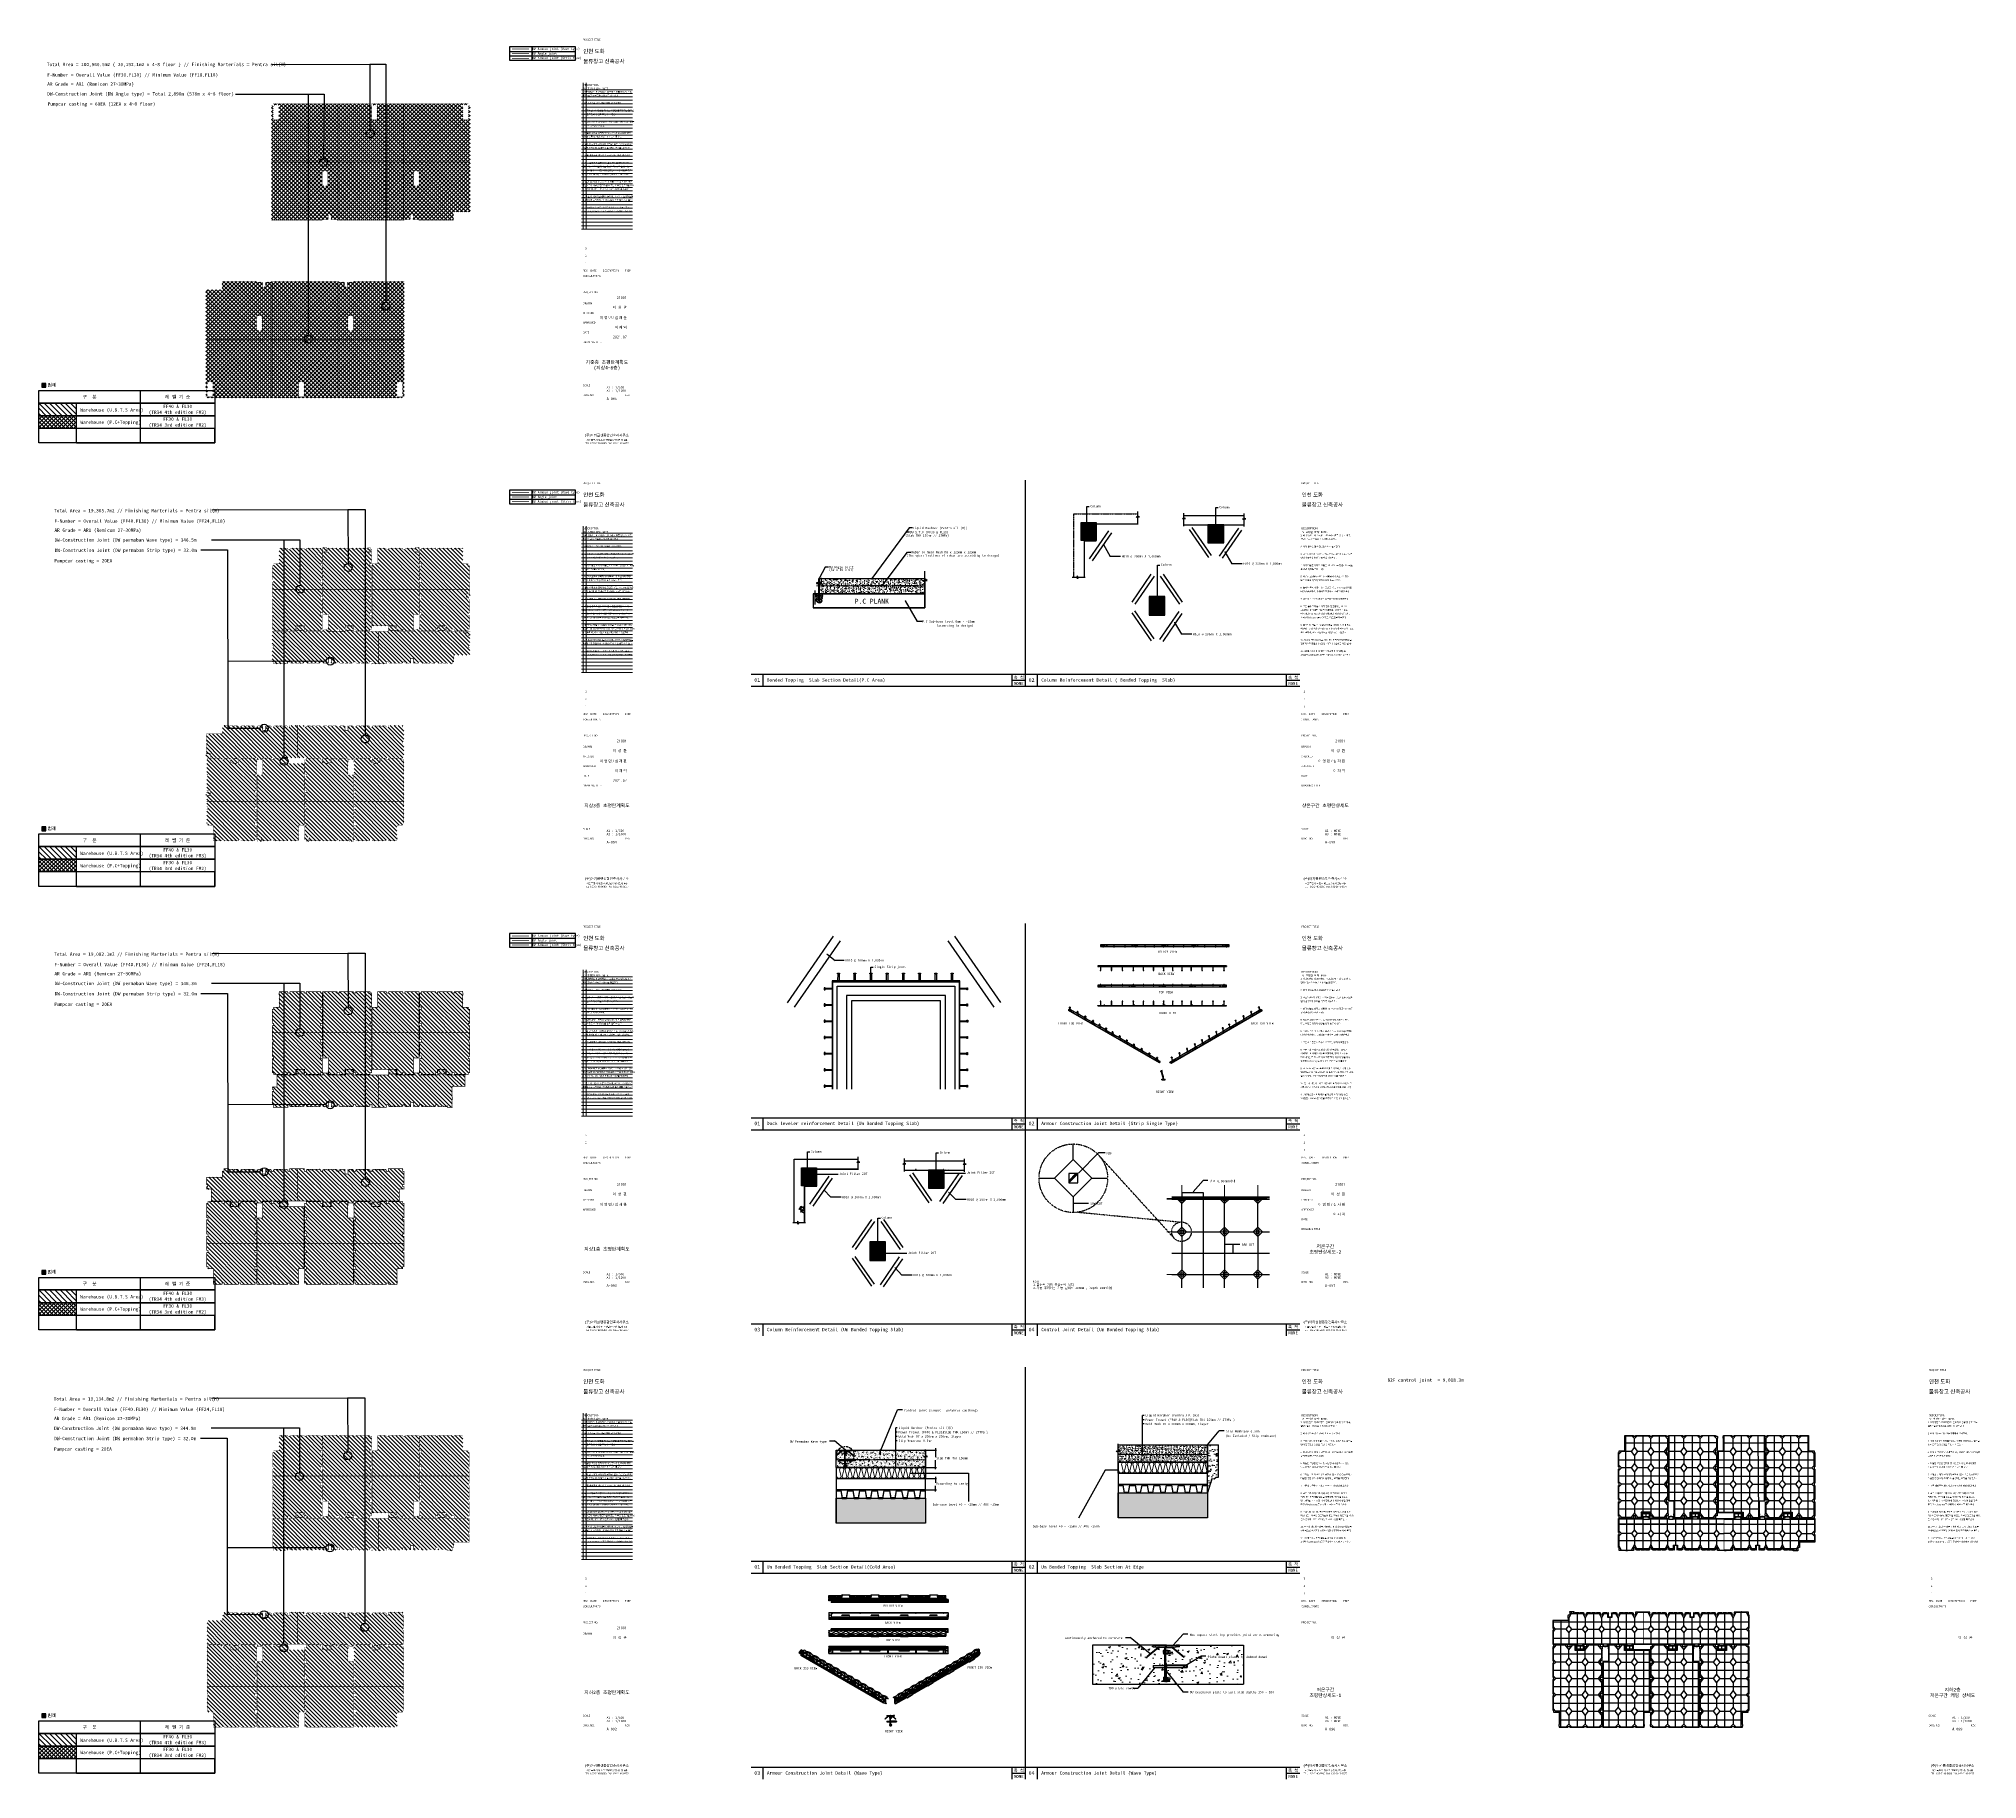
# Model space of a CAD drawing. Header units: millimetres. Extents: x 1364877 to 2662909, y 234189 to 1399913.
import ezdxf
from ezdxf.enums import TextEntityAlignment as Align

# ---------------------------------------------------------------- set-up
doc = ezdxf.new("R2010")
doc.units = ezdxf.units.MM
doc.header["$LTSCALE"] = 5
doc.header["$MEASUREMENT"] = 0
for name, pattern in [('CEN', [62, 60, -1, 0, -1]), ('DASHDOTX2', [2, 1, -0.5, 0, -0.5]), ('DASHED.5x.5', [1, 0.5, -0.5]), ('FORM$0$PHANTOM2', [31.75, 15.875, -3.175, 3.175, -3.175, 3.175, -3.175]), ('HID', [2, 1.1, -0.9]), ('XR-평면도$0$( Hidden )', [0.375, 0.25, -0.125])]:
    doc.linetypes.add(name, pattern=pattern)
doc.layers.get('0').update_dxf_attribs({"linetype": 'CONTINUOUS'})
for name, color, linetype, lineweight in [('A-BORD-TEXT', 3, 'CONTINUOUS', 25), ('A-CNTL', 1, 'CEN', 15), ('A-CONC-LIN1', 2, 'CONTINUOUS', 40), ('A-CONC-LIN2', 7, 'CONTINUOUS', 25), ('A-CUTL', 7, 'CONTINUOUS', 25), ('A-DIMS', 7, 'CONTINUOUS', 25), ('A-MKXS-LEAD', 7, 'CONTINUOUS', 25), ('A-MKXS-MAK2', 3, 'DASHDOTX2', 25), ('A-MKXS-TEXT1', 3, 'CONTINUOUS', 25), ('A-MKXX-NAME', 3, 'CONTINUOUS', 25), ('A-SECT-MESH', 8, 'HID', 18), ('A-XXXX-HATC', 8, 'CONTINUOUS', 18), ('A-XXXX-INSL1', 15, 'CONTINUOUS', 18), ('A-XXXX-NOTE', 3, 'CONTINUOUS', 25), ('A-XXXX-TABL', 7, 'CONTINUOUS', 25), ('A-XXXX-TXT1', 3, 'CONTINUOUS', 25), ('A-XXXX-TXT2', 3, 'CONTINUOUS', 25), ('FC Ground Beam', 52, 'DASHED.5x.5', 0), ('FORM(미추홀)$0$A-BORD-TEXT', 3, 'CONTINUOUS', 25), ('문자 참고', 3, 'CONTINUOUS', 13)]:
    doc.layers.add(name, color=color, linetype=linetype, lineweight=lineweight)
doc.layers.add('A-XXXX-NPLT', color=144, linetype='CONTINUOUS', lineweight=15, plot=False)
for name, color, linetype in [('BOX', 7, 'CONTINUOUS'), ('CA-ANNO-TEXT', 3, 'CONTINUOUS'), ('DW-Area', 3, 'CONTINUOUS'), ('DW-Constr J', 1, 'CONTINUOUS'), ('DW-ETC', 7, 'CONTINUOUS'), ('DW-Sawn Cuts', 2, 'CONTINUOUS'), ('DW-txt', 7, 'CONTINUOUS'), ('FORM(미추홀)$0$FORM', 7, 'CONTINUOUS'), ('FORM(미추홀)$0$SHEET', 3, 'CONTINUOUS')]:
    doc.layers.add(name, color=color, linetype=linetype)
doc.styles.add('FORM(미추홀)$0$맑은고딕', font='malgun.ttf')
doc.styles.add('FORM(미추홀)$0$맑은고딕B', font='malgunbd.ttf')
doc.styles.add('HY울릉도L', font='')
doc.styles.add('돋움', font='')
doc.styles.add('돋움_14', font='', dxfattribs={"height": 2.5})
doc.styles.add('돋움체', font='')
doc.styles.add('맑은고딕', font='')
doc.styles.get('HY울릉도L').set_extended_font_data('HYwulM')
doc.styles.get('돋움').set_extended_font_data('DotumChe')
doc.styles.get('돋움_14').set_extended_font_data('Dotum')
doc.styles.get('돋움체').set_extended_font_data('DotumChe')
doc.styles.get('맑은고딕').set_extended_font_data('DotumChe')
doc.dimstyles.new('CDIM', dxfattribs={"dimtxt": 3, "dimasz": 1.5, "dimexe": 2, "dimexo": 1, "dimgap": 1, "dimtad": 1, "dimdec": 0, "dimrnd": 0.5, "dimzin": 0, "dimdsep": 32, "dimlunit": 6, "dimtxsty": 'HY울릉도L', "dimblk1": '_CIDOT', "dimblk2": '_CIDOT', "dimsah": 1, "dimcen": 5.5, "dimclrd": 2, "dimclre": 2, "dimclrt": 7, "dimadec": 0, "dimazin": 0, "dimtfac": 1, "dimtdec": 0, "dimtix": 1, "dimtmove": 2, "dimatfit": 1, "dimldrblk": '_CIDOT', "dimfxl": 1, "dimtolj": 1, "dimtzin": 0, "dimlwd": -1, "dimarcsym": 0})

# ---------------------------------------------------------------- blocks, each defined once
blk = doc.blocks.new('NOTE')
at = {"layer": 'A-XXXX-NPLT'}
for p, q in [((1010660, 179733), (1010660, 175813)), ((1010734, 175813), (1010734, 179733)), ((1010610, 179546), (1011975, 179546)), ((1010610, 179453), (1011975, 179453)), ((1010610, 179359), (1011975, 179359)), ((1010610, 179266), (1011975, 179266)), ((1010610, 179173), (1011975, 179173)), ((1010610, 179079), (1011975, 179079)), ((1010610, 178986), (1011975, 178986)), ((1010610, 178893), (1011975, 178893)), ((1010610, 178799), (1011975, 178799)), ((1010610, 178706), (1011975, 178706)), ((1010610, 178613), (1011975, 178613)), ((1010610, 178519), (1011975, 178519)), ((1010610, 178426), (1011975, 178426)), ((1010610, 178333), (1011975, 178333)), ((1010610, 178239), (1011975, 178239)), ((1010610, 178146), (1011975, 178146)), ((1010610, 178053), (1011975, 178053)), ((1010610, 177959), (1011975, 177959)), ((1010610, 177866), (1011975, 177866)), ((1010610, 177773), (1011975, 177773)), ((1010610, 177679), (1011975, 177679)), ((1010610, 177586), (1011975, 177586)), ((1010610, 177493), (1011975, 177493)), ((1010610, 177399), (1011975, 177399)), ((1010610, 177306), (1011975, 177306)), ((1010610, 177213), (1011975, 177213)), ((1010610, 177119), (1011975, 177119)), ((1010610, 177026), (1011975, 177026)), ((1010610, 176933), (1011975, 176933)), ((1010610, 176839), (1011975, 176839)), ((1010610, 176746), (1011975, 176746)), ((1010610, 176653), (1011975, 176653)), ((1010610, 176559), (1011975, 176559)), ((1010610, 176466), (1011975, 176466)), ((1010610, 176373), (1011975, 176373)), ((1010610, 176279), (1011975, 176279)), ((1010610, 176186), (1011975, 176186)), ((1010610, 176093), (1011975, 176093)), ((1010610, 175999), (1011975, 175999)), ((1010610, 175906), (1011975, 175906)), ((1010610, 175813), (1011975, 175813))]:
    blk.add_line(p, q, dxfattribs=at)
blk = doc.blocks.new('_CIDOT')
at = {"color": 0, "linetype": 'ByBlock'}
blk.add_line((2, 0), (-1, 0), dxfattribs=at)
at = {"color": 0, "linetype": 'ByBlock', "const_width": 0.5}
blk.add_lwpolyline([(-0.25, 0, 1), (0.25, 0, 1)], format="xyb", close=True, dxfattribs=at)
blk = doc.blocks.new('*D4')
at = {"layer": 'A-DIMS', "lineweight": -2, "transparency": 16777216}
for p, q in [((1959003, 454629), (1966042, 454626)), ((1958998, 443016), (1966037, 443013))]:
    blk.add_line(p, q, dxfattribs=at)
at = {"layer": 'A-DIMS', "transparency": 16777216}
for p, q in [((1965237, 443613), (1965239, 447820)), ((1965242, 454026), (1965240, 449820))]:
    blk.add_line(p, q, dxfattribs=at)
at = {"layer": 'A-DIMS', "transparency": 16777216, "xscale": 600, "yscale": 600, "zscale": 600}
for p, rotation in [((1965242, 454626), 89.97559963681972), ((1965237, 443013), 269.9755996368198)]:
    blk.add_blockref('_CIDOT', p, dxfattribs=dict(at, rotation=rotation))
at = {"layer": 'A-DIMS', "color": 3, "transparency": 16777216, "insert": (1965240, 448820), "char_height": 1200, "attachment_point": 5, "style": '돋움체'}
blk.add_mtext('\\A1;   ', dxfattribs=at)
blk = doc.blocks.new('*D5')
at = {"layer": 'A-DIMS', "lineweight": -2, "transparency": 16777216}
for p, q in [((1959003, 435546), (1966037, 435546)), ((1959003, 428036), (1966037, 428036))]:
    blk.add_line(p, q, dxfattribs=at)
at = {"layer": 'A-DIMS', "transparency": 16777216}
for p, q in [((1965237, 434946), (1965237, 432791)), ((1965237, 428636), (1965237, 430791))]:
    blk.add_line(p, q, dxfattribs=at)
at = {"layer": 'A-DIMS', "transparency": 16777216, "xscale": 600, "yscale": 600, "zscale": 600}
for p, rotation in [((1965237, 435546), 90), ((1965237, 428036), 270)]:
    blk.add_blockref('_CIDOT', p, dxfattribs=dict(at, rotation=rotation))
at = {"layer": 'A-DIMS', "color": 3, "transparency": 16777216, "insert": (1965237, 431791), "char_height": 1200, "attachment_point": 5, "style": '돋움체'}
blk.add_mtext('\\A1;   ', dxfattribs=at)

msp = doc.modelspace()

# ---------------------------------------------------------------- hatches: boundary and pattern name
at = {"layer": 'A-XXXX-HATC'}
h = msp.add_hatch(dxfattribs=at)
h.set_pattern_fill('ANSI31', color=3, scale=20000, angle=90, style=0)
h.paths.add_polyline_path([(1364887.7, 1155869.8), (1390220.6, 1155869.8), (1390220.6, 1147365.7), (1364887.7, 1147365.7)])
at = {"layer": 'A-XXXX-HATC', "true_color": 0x939598}
h = msp.add_hatch(dxfattribs=at)
h.set_pattern_fill('ANSI31', color=252, scale=37.797003)
h.set_pattern_definition([(45, (1461714.36, 1224968.01), (-84.856693, 84.856693), [])])
h.paths.add_polyline_path([(2064894.1, 1063794.9), (2062794.1, 1063794.9), (2062794.1, 1076028.3), (2072831.5, 1076028.3), (2072831.5, 1063794.9)])
h = msp.add_hatch(dxfattribs=at)
h.set_pattern_fill('ANSI31', color=252, scale=37.797003)
h.set_pattern_definition([(45, (1549408.9, 1223532.53), (-84.856693, 84.856693), [])])
h.paths.add_polyline_path([(2150136.7, 1062440.6), (2148036.7, 1062440.6), (2148036.7, 1074674), (2158074.1, 1074674), (2158074.1, 1062440.6)])
at = {"layer": 'A-XXXX-HATC'}
h = msp.add_hatch(dxfattribs=at)
h.set_pattern_fill('ANSI31', color=256, scale=32.338853)
h.set_pattern_definition([(45, (891241.33, 1220563.11), (-72.602796, 72.602796), [])])
h.paths.add_polyline_path([(1887265.6, 1038469.7), (1887265.2, 1023961.5), (1887735.3, 1023961.5), (1887752.6, 1038469.7)])
h = msp.add_hatch(dxfattribs=at)
h.set_pattern_fill('AR-CONC', color=256, scale=19.403312)
h.set_pattern_definition([(50, (891241.3, 1220563), (3534.986, -309.271), [369.633, -4065.964]), (355, (891241.3, 1220563), (-683.839, 3707.136), [295.706, -3252.783]), (100.45144, (891536, 1220537.3), (2851.147, 3397.864), [314.14, -3455.54]), (46.1842, (891241.3, 1221549), (5259.831, -815.76), [554.45, -6098.946]), (96.63556, (891679.6, 1221481), (4606.426, 4800.886), [471.21, -5183.315]), (351.18415, (891241.3, 1221549), (4606.426, 4800.886), [443.56, -4879.152]), (21, (891734.2, 1221302.4), (2941.821, -1984.2835), [369.633, -4065.964]), (326, (891734, 1221302.4), (1199.164, 3573.857), [295.706, -3252.771]), (71.45144, (891979.3, 1221137), (4140.985, 1589.573), [314.14, -3455.535]), (37.5, (891241.3, 1220563.1), (59.9291, 1640.6478), [0, -3213.3437, 0, -3302.0556, 0, -3265.0923]), (7.5, (891241.3, 1220563.1), (1296.5227, 1943.835), [0, -1882.6645, 0, -3139.417, 0, -1244.4314]), (327.5, (890142.3, 1220563.1), (2630.9066, -111.1566), [0, -1232.1103, 0, -3844.184, 0, -5100.9366]), (317.5, (889649.4, 1220563), (2874.1967, 493.358), [0, -1601.7434, 0, -2552.9325, 0, -3622.4043])])
h.paths.add_polyline_path([(1887265.4, 1028074.5), (1887265.6, 1038469.7), (1958104.4, 1038393.7), (1958104.4, 1028074.6)])
at = {"layer": 'A-XXXX-HATC', "true_color": 0xc7c8ca}
h = msp.add_hatch(dxfattribs=at)
h.set_pattern_fill('CROSS', color=9, scale=64.677706)
h.set_pattern_definition([(0, (727021.28, 1220563.1), (410.70343, 410.70343), [205.35172, -616.05515]), (90, (727123.95, 1220460.44), (-410.70343, 410.70343), [205.35172, -616.05515])])
edge = h.paths.add_edge_path()
edge.add_line((1889481.7, 1028074.5), (1889481.7, 1027451.6))
edge.add_arc((1888612.8, 1026939.8), 1008.4, -50.6552048, 30.5037707, ccw=False)
edge.add_arc((1887906, 1025401.2), 1545.2, -48.6942894, 29.4070143, ccw=False)
edge.add_arc((1888065.9, 1023487.6), 1143, -45.309758, 41.1942815, ccw=False)
edge.add_arc((1888242.5, 1022832), 646.6, 245.1995723, 345.9503611, ccw=False)
edge.add_arc((1887427.7, 1022707.7), 713.8, 220.39838, 319.60162, ccw=False)
edge.add_arc((1886867.8, 1023087.3), 842.4, 169.9005265, 271.1087882, ccw=False)
edge.add_arc((1885947.1, 1023793.6), 566, 94.678835, 279.2909923, ccw=False)
edge.add_arc((1886296.4, 1024731.2), 544, 90.4465366, 223.365136, ccw=False)
edge.add_arc((1886329.9, 1025492.5), 220.5, 99.8410094, 260.1589906, ccw=False)
edge.add_arc((1886254.8, 1026409.4), 700.6, 137.7100568, 273.0615668, ccw=False)
edge.add_arc((1886531.4, 1027683.9), 1130, 166.1069406, 225.2930733, ccw=False)
edge.add_line((1885434.5, 1027955.2), (1885434.5, 1028057.8))
edge.add_line((1885434.5, 1028057.8), (1889481.7, 1028074.5))
at = {"layer": 'A-XXXX-HATC'}
h = msp.add_hatch(color=256, dxfattribs=at)
h.dxf.hatch_style = 1
h.paths.add_polyline_path([(1887006.5, 1034477.9), (1887006.5, 1035150.1), (1888008.5, 1035150.1), (1888008.5, 1034477.9)])
h.paths.add_polyline_path([(1887006.5, 1035442.4), (1887006.5, 1036114.6), (1888008.5, 1036114.6), (1888008.5, 1035442.4)])
at = {"layer": 'A-XXXX-HATC', "true_color": 0x939598}
h = msp.add_hatch(dxfattribs=at)
h.set_pattern_fill('ANSI31', color=252, scale=37.797003)
h.set_pattern_definition([(45, (1510059.74, 1175054.9), (-84.856693, 84.856693), [])])
h.paths.add_polyline_path([(2110787.6, 1013962.9), (2108687.6, 1013962.9), (2108687.6, 1026196.3), (2118724.9, 1026196.3), (2118724.9, 1013962.9)])
at = {"layer": 'A-XXXX-HATC'}
h = msp.add_hatch(dxfattribs=at)
h.set_pattern_fill('ANSI31', color=3, scale=20000, angle=90, style=0)
h.paths.add_polyline_path([(1364887.7, 858869.8), (1390220.6, 858869.8), (1390220.6, 850365.7), (1364887.7, 850365.7)])
at = {"layer": 'A-XXXX-HATC', "true_color": 0x939598}
h = msp.add_hatch(dxfattribs=at)
h.set_pattern_fill('ANSI31', color=252, scale=37.797003)
h.set_pattern_definition([(45, (1274539.77, 792739.79), (-84.856693, 84.856693), [])])
h.paths.add_polyline_path([(1877719.5, 631566.7), (1875619.5, 631566.7), (1875619.5, 643800.1), (1885656.9, 643800.1), (1885656.9, 631566.7)])
at = {"layer": 'A-XXXX-HATC', "ltscale": 10}
h = msp.add_hatch(dxfattribs=at)
h.set_pattern_fill('ANSI31', color=5, scale=75.594007)
h.set_pattern_definition([(45, (-535337.248, 5576701.967), (-6.681629368, 6.681629368), [])])
h.paths.add_polyline_path([(1877719.5, 631566.7), (1877719.5, 631415.5), (1885808.1, 631415.5), (1885808.1, 642905.8), (1885656.9, 642905.8), (1885656.9, 631566.7)])
h.paths.add_polyline_path([(1921264.6, 594153.6), (1921264.6, 581540), (1931835.6, 581540), (1931835.6, 594218), (1931550.3, 594218), (1931550.3, 581734.7), (1921513, 581734.7), (1921513, 593968.1), (1931550.3, 593968.1), (1931550.3, 594218)])
h.paths.add_polyline_path([(1960613.7, 642121.4), (1960613.7, 630017.6), (1971184.7, 630017.6), (1971184.7, 642121.4), (1970899.5, 642121.4), (1970899.5, 630212.3), (1960862.1, 630212.3), (1960862.1, 642121.4)])
at = {"layer": 'A-XXXX-HATC', "true_color": 0x939598}
h = msp.add_hatch(dxfattribs=at)
h.set_pattern_fill('ANSI31', color=252, scale=37.797003)
h.set_pattern_definition([(45, (1362234.3, 791304.3), (-84.856693, 84.856693), [])])
h.paths.add_polyline_path([(1962962.1, 630212.3), (1960862.1, 630212.3), (1960862.1, 642445.7), (1970899.5, 642445.7), (1970899.5, 630212.3)])
h = msp.add_hatch(dxfattribs=at)
h.set_pattern_fill('ANSI31', color=252, scale=37.797003)
h.set_pattern_definition([(45, (1322885.14, 742826.68), (-84.856693, 84.856693), [])])
h.paths.add_polyline_path([(1923613, 581734.7), (1921513, 581734.7), (1921513, 593968.1), (1931550.3, 593968.1), (1931550.3, 581734.7)])
at = {"layer": 'A-XXXX-HATC'}
h = msp.add_hatch(dxfattribs=at)
h.set_pattern_fill('ANSI31', color=3, scale=20000, angle=90, style=0)
h.paths.add_polyline_path([(1364887.7, 561869.8), (1390220.6, 561869.8), (1390220.6, 553365.7), (1364887.7, 553365.7)])
at = {"layer": 'A-XXXX-HATC', "true_color": 0x939598}
h = msp.add_hatch(dxfattribs=at)
h.set_pattern_fill('AR-CONC', color=252, scale=15.530874)
h.set_pattern_definition([(50, (1104660, 597088.6), (2829.487, -247.548), [295.863, -3254.495]), (355, (1104660, 597088.6), (-547.361, 2967.28), [236.6905, -2603.605]), (100.45144, (1104895.8, 597068), (2282.126, 2719.732), [251.445, -2765.897]), (46.1842, (1104660, 597877.6), (4210.094, -652.954), [443.795, -4881.742]), (96.63556, (1105011, 597823), (3687.094, 3842.744), [377.168, -4148.85]), (351.18415, (1104660, 597877.6), (3687.094, 3842.744), [355.035, -3905.39]), (21, (1105054.5, 597680.4), (2354.704, -1588.268), [295.863, -3254.495]), (326, (1105054.5, 597680.4), (959.8395, 2860.6), [236.6905, -2603.596]), (71.45144, (1105250.7, 597548), (3314.5435, 1272.332), [251.445, -2765.892]), (37.5, (1104660, 597088.6), (47.9687, 1313.2136), [0, -2572.037, 0, -2643.044, 0, -2613.4578]), (7.5, (1104660, 597088.6), (1037.7677, 1555.8919), [0, -1506.9296, 0, -2512.8643, 0, -996.0726]), (327.5, (1103780.3, 597088.6), (2105.8404, -88.9724), [0, -986.2105, 0, -3076.9767, 0, -4082.9114]), (317.5, (1103385.8, 597088.6), (2300.5756, 394.8956), [0, -1282.0736, 0, -2043.428, 0, -2899.459])])
h.paths.add_polyline_path([(1898826.4, 443016.3), (1898826.4, 454629), (1958602.7, 454629), (1958602.7, 443016.3)])
at = {"layer": 'A-XXXX-HATC', "linetype": 'Continuous'}
h = msp.add_hatch(dxfattribs=at)
h.set_pattern_fill('AR-CONC', color=256, scale=15.530874)
h.set_pattern_definition([(50, (1293571.3, 600682.2), (2829.487, -247.548), [295.863, -3254.495]), (355, (1293571.3, 600682.2), (-547.361, 2967.28), [236.6905, -2603.605]), (100.45144, (1293807, 600661.6), (2282.126, 2719.732), [251.445, -2765.897]), (46.1842, (1293571.3, 601471), (4210.094, -652.954), [443.795, -4881.742]), (96.63556, (1293922, 601416.8), (3687.094, 3842.744), [377.168, -4148.85]), (351.18415, (1293571.3, 601471), (3687.094, 3842.744), [355.035, -3905.39]), (21, (1293965.8, 601274), (2354.704, -1588.268), [295.863, -3254.495]), (326, (1293965.8, 601274), (959.8395, 2860.6), [236.6905, -2603.596]), (71.45144, (1294162, 601141.6), (3314.5435, 1272.332), [251.445, -2765.892]), (37.5, (1293571.3, 600682.2), (47.9687, 1313.2136), [0, -2572.037, 0, -2643.044, 0, -2613.4578]), (7.5, (1293571.3, 600682.2), (1037.7677, 1555.8919), [0, -1506.9296, 0, -2512.8643, 0, -996.0726]), (327.5, (1292691.6, 600682.2), (2105.8404, -88.9724), [0, -986.2105, 0, -3076.9767, 0, -4082.9114]), (317.5, (1292297.1, 600682.2), (2300.5756, 394.8956), [0, -1282.0736, 0, -2043.428, 0, -2899.459])])
h.paths.add_polyline_path([(2087737.8, 446609.8), (2087737.8, 458222.5), (2147514, 458222.5), (2147514, 446609.8)])
at = {"layer": 'A-XXXX-HATC'}
h = msp.add_hatch(dxfattribs=at)
h.set_pattern_fill('AR-CONC', color=0, scale=39.822753)
h.set_pattern_definition([(50, (1841688, 938351.3), (7255.095, -634.74), [758.62, -8344.86]), (355, (1841688, 938351), (-1403.49, 7608.41), [606.9, -6675.91]), (100.4514, (1842293, 938298.4), (5851.605, 6973.67), [644.73, -7092.04]), (46.1842, (1841688, 940374), (10795.11, -1674.24), [1137.94, -12517.29]), (96.6356, (1842588, 940235), (9454.09, 9853.19), [967.1, -10638.08]), (351.1842, (1841688, 940374), (9454.09, 9853.19), [910.35, -10013.82]), (21, (1842699.7, 939868.5), (6037.7, -4072.48), [758.62, -8344.86]), (326, (1842700, 939868.5), (2461.13, 7334.87), [606.9, -6675.89]), (71.4514, (1843203, 939529), (8498.83, 3262.39), [644.73, -7092.03]), (37.5, (1841688.2, 938351.3), (122.997, 3367.214), [0, -6594.967, 0, -6777.036, 0, -6701.174]), (7.5, (1841688, 938351.3), (2660.943, 3989.466), [0, -3863.922, 0, -6443.242, 0, -2554.032]), (327.5, (1839432.5, 938351.3), (5399.591, -228.134), [0, -2528.745, 0, -7889.684, 0, -10469.004]), (317.5, (1838421, 938351.3), (5898.912, 1012.553), [0, -3287.37, 0, -5239.56, 0, -7434.51])])
h.paths.add_polyline_path([(2147514, 458222.5), (2154691.6, 458222.5), (2154691.6, 436256.2), (2153359.2, 436256.2), (2152025.9, 435080.2), (2150454.9, 435299.6), (2147514, 425930.4)])
at = {"layer": 'A-XXXX-HATC', "true_color": 0x636466}
h = msp.add_hatch(color=251, dxfattribs=at)
h.dxf.hatch_style = 1
h.paths.add_polyline_path([(1898826.4, 422336.9), (1958602.7, 422336.9), (1958602.7, 405737.4), (1898826.4, 405713.6)])
h = msp.add_hatch(color=251, dxfattribs=at)
h.dxf.hatch_style = 1
h.paths.add_polyline_path([(2087737.8, 425930.4), (2147514, 425930.4), (2147514, 409330.9), (2087737.8, 409307.2)])
at = {"layer": 'A-XXXX-HATC'}
h = msp.add_hatch(dxfattribs=at)
h.set_pattern_fill('AR-CONC', color=256, scale=72.16258, style=0)
h.set_pattern_definition([(50, (-3870049, -1176531), (13146.916, -1150.206), [1374.697, -15121.67]), (355, (-3870049, -1176531), (-2543.256, 13787.155), [1099.758, -12097.377]), (100.45144, (-3868953, -1176627), (10603.66, 12636.95), [1168.313, -12851.452]), (46.1842, (-3870049, -1172866), (19561.763, -3033.883), [2062.046, -22682.5]), (96.63556, (-3868419, -1173118), (17131.695, 17854.91), [1752.47, -19277.195]), (351.18415, (-3870050, -1172866), (17131.695, 17854.91), [1649.634, -18145.98]), (21, (-3868216, -1173782), (10940.886, -7379.72), [1374.697, -15121.67]), (326, (-3868216, -1173782), (4459.794, 13291.48), [1099.758, -12097.335]), (71.45144, (-3867304, -1174397), (15400.68, 5911.758), [1168.313, -12851.43]), (37.5, (-3870049, -1176531.4), (222.8816, 6101.7098), [0, -11950.7005, 0, -12280.628, 0, -12143.158]), (7.5, (-3870049, -1176531.4), (4821.879, 7229.289), [0, -7001.791, 0, -11675.761, 0, -4628.147]), (327.5, (-3874136.4, -1176531.4), (9784.567, -413.401), [0, -4582.324, 0, -14296.85, 0, -18970.821]), (317.5, (-3875969, -1176531.4), (10689.384, 1834.841), [0, -5957.021, 0, -9494.575, 0, -13472.032])])
h.paths.add_polyline_path([(2120819.9, 317555.6, 0.414213562), (2120531.3, 317844.2), (2119622.8, 317844.2, 0.087488664), (2119524.1, 317826.8), (2114873, 316134), (2114774.3, 316405.2), (2119425.3, 318098.1, -0.087488664), (2119622.8, 318132.9), (2119667.4, 318132.9), (2119667.4, 319576.2), (2117202.7, 319576.2, 0.070393026), (2116802.3, 319519.5), (2107935.6, 316959.2, 0.414213562), (2107856.7, 316816.2), (2107988.8, 316358.7, -0.414213562), (2107939.5, 316269.3), (2107107.6, 316029.1, -0.414213562), (2106928.9, 316127.7), (2106232.2, 318540.4, -0.414213562), (2106311.1, 318683.4), (2107170.8, 318931.6, -0.414213562), (2107260.1, 318882.3), (2107392.2, 318424.7, 0.414213562), (2107535.2, 318345.8), (2116401.9, 320906.1, -0.070393026), (2117202.7, 321019.4), (2119378.8, 321019.4), (2119378.8, 321371.1, -0.320465053), (2119523.1, 321583.4), (2119523.1, 322175.1), (2119667.4, 322175.1), (2119667.4, 323905.9), (2070525.3, 323905.9), (2070525.3, 297927.4), (2171696.1, 297927.4), (2171696.1, 323905.9), (2122553.9, 323905.9), (2122553.9, 322175.1), (2122698.3, 322175.1), (2122698.3, 321973, -0.320465053), (2122842.6, 321760.8), (2122842.6, 321019.4), (2125018.7, 321019.4, -0.070393026), (2125819.5, 320906.1), (2134686.2, 318345.8, 0.414213562), (2134829.1, 318424.7), (2134961.2, 318882.3, -0.414213562), (2135050.6, 318931.6), (2135910.3, 318683.4, -0.414213562), (2135989.2, 318540.4), (2135292.5, 316127.7, -0.414213562), (2135113.8, 316029.1), (2134281.9, 316269.3, -0.414213562), (2134232.5, 316358.7), (2134364.7, 316816.2, 0.414213562), (2134285.8, 316959.2), (2125419.1, 319519.5, 0.070393026), (2125018.7, 319576.2), (2122553.9, 319576.2), (2122553.9, 318132.9), (2120531.3, 318132.9, -0.414213562), (2121108.6, 317555.6), (2121108.6, 311488.9), (2121333.3, 311488.9), (2121333.3, 311327.7), (2121353.7, 311276.8), (2121374.1, 311225.9), (2121414.8, 311185.1), (2121455.5, 311144.4), (2121506.4, 311124), (2121557.3, 311103.6), (2121618.5, 311103.6), (2132616.1, 311001.8), (2132707.7, 311001.8), (2132799.4, 310940.7), (2132869.6, 310884.5), (2132921.6, 310798.2), (2132952.1, 310690.9), (2132952.1, 309833.4), (2132916, 309706.6), (2132850.3, 309624.3), (2132799.4, 309583.6), (2132707.7, 309522.5), (2132616.1, 309522.5), (2121602.3, 309420.5), (2121602.3, 309420.7), (2121557.3, 309420.7), (2121506.4, 309400.3), (2121455.5, 309380), (2121414.8, 309339.2), (2121374.1, 309298.5), (2121353.7, 309247.5), (2121333.3, 309196.6), (2121333.3, 309033.7), (2121108.6, 309033.7), (2121108.6, 301391.2, -0.414213562), (2120531.3, 300813.9), (2117356.1, 300813.9, -0.414213562), (2116778.8, 301391.2), (2116778.8, 302257.1), (2117067.5, 302257.1), (2117067.5, 301391.2, 0.414213562), (2117356.1, 301102.5), (2120531.3, 301102.5, 0.414213562), (2120819.9, 301391.2), (2120819.9, 309762), (2114326.2, 309762), (2114326.2, 310628), (2120819.9, 310628)])
h.paths.add_polyline_path([(2080452.5, 306476.1), (2098990.3, 306476.1), (2098990.3, 305189.4), (2080452.5, 305189.4)], flags=24)
h.paths.add_polyline_path([(2144477, 312764.7), (2166237.5, 312764.7), (2166237.5, 311478), (2144477, 311478)], flags=24)
h.paths.add_polyline_path([(2135638.2, 303756), (2149105.4, 303756), (2149105.4, 302461.9), (2135638.2, 302461.9)], flags=24)
h = msp.add_hatch(dxfattribs=at)
h.set_pattern_fill('ANSI31', color=3, scale=20000, angle=90, style=0)
h.paths.add_polyline_path([(1364887.7, 264869.8), (1390220.6, 264869.8), (1390220.6, 256365.7), (1364887.7, 256365.7)])
at = {"layer": 'BOX'}
h = msp.add_hatch(color=4, dxfattribs=at)
h.dxf.hatch_style = 1
h.paths.add_polyline_path([(1366970.4, 1166475.6), (1369521.7, 1166475.6), (1369521.7, 1169026.9), (1366970.4, 1169026.9)])
h = msp.add_hatch(color=4, dxfattribs=at)
h.dxf.hatch_style = 1
h.paths.add_polyline_path([(1366970.4, 869475.6), (1369521.7, 869475.6), (1369521.7, 872026.9), (1366970.4, 872026.9)])
h = msp.add_hatch(color=4, dxfattribs=at)
h.dxf.hatch_style = 1
h.paths.add_polyline_path([(1366970.4, 572475.6), (1369521.7, 572475.6), (1369521.7, 575026.9), (1366970.4, 575026.9)])
h = msp.add_hatch(color=4, dxfattribs=at)
h.dxf.hatch_style = 1
h.paths.add_polyline_path([(1366970.4, 275475.6), (1369521.7, 275475.6), (1369521.7, 278026.9), (1366970.4, 278026.9)])
at = {"layer": 'DW-Area'}
h = msp.add_hatch(dxfattribs=at)
h.set_pattern_fill('ANSI31', color=256, scale=15000, angle=90)
h.paths.add_polyline_path([(1641791, 981159.8), (1641791, 981232.3), (1641781, 981232.3), (1641781, 981222.3), (1641671, 981222.3), (1641671, 981297.3), (1641691, 981297.3), (1641691, 982559.8), (1642791, 982559.8), (1642791, 983259.8), (1642881, 983259.8), (1642881, 985059.8), (1642791, 985059.8), (1642791, 986959.8), (1653441, 986959.8), (1653441, 992009.8), (1652641, 992009.8), (1652641, 993309.8), (1653441, 993309.8), (1653441, 994909.8), (1653441, 1000059.8), (1652441, 1000059.8), (1652441, 1000359.8), (1653841, 1000359.8), (1653841, 1002909.8), (1651141, 1002909.8), (1651141, 1000359.8), (1651341, 1000359.8), (1651341, 1000059.8), (1650841, 1000059.8), (1650841, 1002909.8), (1637291, 1002909.8), (1637291, 1003609.8), (1635991, 1003609.8), (1635991, 1003809.8), (1637291, 1003809.8), (1637291, 1006309.8), (1635991, 1006309.8), (1635991, 1006709.8), (1637691, 1006709.8), (1637691, 1003309.8), (1641591, 1003309.8), (1641591, 1004409.8), (1643091, 1004409.8), (1643091, 1003309.8), (1652541, 1003309.8), (1652541, 1004409.8), (1653341, 1004409.8), (1653341, 1013909.8), (1652541, 1013909.8), (1652541, 1015409.8), (1653341, 1015409.8), (1653341, 1024709.8), (1652441, 1024709.8), (1652441, 1025109.8), (1652741, 1025109.8), (1652741, 1026209.8), (1653841, 1026209.8), (1653841, 1028009.8), (1651141, 1028009.8), (1651141, 1025109.8), (1651341, 1025109.8), (1651341, 1024709.8), (1650741, 1024709.8), (1650741, 1028409.8), (1653341, 1028409.8), (1653341, 1035909.8), (1652541, 1035909.8), (1652541, 1037409.8), (1653341, 1037409.8), (1653341, 1046909.8), (1652541, 1046909.8), (1652541, 1048159.8), (1648741, 1048159.8), (1648741, 1056609.8), (1648931, 1056609.8), (1648931, 1057709.8), (1648741, 1057709.8), (1648741, 1058659.8), (1643091, 1058659.8), (1643091, 1057859.8), (1641591, 1057859.8), (1641591, 1058659.8), (1632091, 1058671.6), (1632091, 1057859.8), (1630591, 1057859.8), (1630591, 1058659.8), (1621091, 1058659.8), (1621091, 1057859.8), (1619991, 1057859.8), (1619991, 1057709.8), (1619851, 1057709.8), (1619851, 1056609.8), (1619991, 1056609.8), (1619991, 1048409.8), (1621091, 1048409.8), (1621091, 1046909.8), (1619991, 1046909.8), (1619991, 1037409.8), (1621091, 1037409.8), (1621091, 1035909.8), (1619991, 1035909.8), (1619991, 1026419.2), (1621091, 1026409.8), (1621091, 1024909.8), (1619991, 1024909.8), (1619991, 1015409.8), (1621091, 1015409.8), (1621091, 1013909.8), (1619991, 1013909.8), (1619991, 1005859.8), (1619801, 1005859.8), (1619801, 1004759.8), (1619991, 1004759.8), (1619991, 1004409.8), (1621091, 1004409.8), (1621091, 1003309.8), (1630591, 1003309.8), (1630591, 1004409.8), (1631691, 1004409.8), (1631691, 1006709.8), (1633391, 1006709.8), (1633391, 1006309.8), (1632091, 1006309.8), (1632091, 1003809.8), (1633391, 1003809.8), (1633391, 1003609.8), (1632091, 1003607.1), (1632091, 1002909.8), (1619591, 1002909.8), (1619591, 1004109.8), (1618441, 1004109.8), (1618441, 1004249.8), (1617341, 1004249.8), (1617341, 1004109.8), (1616191, 1004109.8), (1616191, 1002909.8), (1604291, 1002909.8), (1604291, 1003609.8), (1602991, 1003609.8), (1602991, 1003809.8), (1604291, 1003809.8), (1604291, 1006309.8), (1602991, 1006309.8), (1602991, 1006709.8), (1604691, 1006709.8), (1604691, 1003309.8), (1608591, 1003309.8), (1608591, 1004409.8), (1610091, 1004409.8), (1610091, 1003309.8), (1615791, 1003309.8), (1615791, 1004759.8), (1615981, 1004759.8), (1615981, 1005859.8), (1615791, 1005859.8), (1615791, 1014309.8), (1619591, 1014309.8), (1619591, 1056059.8), (1616491, 1056059.8), (1616491, 1056609.8), (1616891, 1056609.8), (1616891, 1056459.8), (1619591, 1056459.8), (1619591, 1056609.8), (1619851, 1056609.8), (1619851, 1057709.8), (1619591, 1057709.8), (1619591, 1059159.8), (1616891, 1059159.8), (1616891, 1057709.8), (1616491, 1057709.8), (1616491, 1058659.8), (1610091, 1058659.8), (1610091, 1057859.8), (1608591, 1057859.8), (1608591, 1058659.8), (1599091, 1058659.8), (1599091, 1057859.8), (1597591, 1057859.8), (1597591, 1058654.9), (1591891, 1058659.8), (1591891, 1057709.8), (1591701, 1057709.8), (1591701, 1056609.8), (1591891, 1056609.8), (1591891, 1048159.8), (1588091, 1048159.8), (1588091, 1006709.8), (1600391, 1006709.8), (1600391, 1006309.8), (1599091, 1006309.8), (1599091, 1003809.8), (1600391, 1003809.8), (1600391, 1003609.8), (1599091, 1003609.8), (1599091, 1002909.8), (1575591, 1002909.8), (1575591, 1003609.8), (1574291, 1003609.8), (1574291, 1003809.8), (1575591, 1003809.8), (1575591, 1006309.8), (1574291, 1006309.8), (1574291, 1006709.8), (1575991, 1006709.8), (1575991, 1004409.8), (1577091, 1004409.8), (1577091, 1003309.8), (1586591, 1003309.8), (1586591, 1004409.8), (1587691, 1004409.8), (1587691, 1013909.8), (1586591, 1013909.8), (1586591, 1015409.8), (1587691, 1015409.8), (1587691, 1024909.8), (1586591, 1024909.8), (1586591, 1026409.8), (1587691, 1026409.8), (1587691, 1035909.8), (1586591, 1035909.8), (1586591, 1037409.8), (1587691, 1037411.9), (1587691, 1046909.8), (1586591, 1046909.8), (1586591, 1048409.8), (1587691, 1048409.8), (1587691, 1056059.8), (1584791, 1056059.8), (1584791, 1056609.8), (1585191, 1056609.8), (1585191, 1056459.8), (1587891, 1056459.8), (1587891, 1058059.8), (1586791, 1058059.8), (1586791, 1059159.8), (1585191, 1059159.8), (1585191, 1057709.8), (1584791, 1057709.8), (1584791, 1058659.8), (1577091, 1058659.8), (1577091, 1057859.8), (1575591, 1057859.8), (1575591, 1058659.8), (1566091, 1058659.8), (1566091, 1057859.8), (1564591, 1057859.8), (1564591, 1058659.8), (1558191, 1058659.8), (1558191, 1056059.8), (1555091, 1056059.8), (1555091, 1014309.8), (1558891, 1014309.8), (1558891, 1005859.8), (1558701, 1005859.8), (1558701, 1004759.8), (1558891, 1004759.8), (1558891, 1003209.8), (1564591, 1003209.8), (1564591, 1004409.8), (1566091, 1004409.8), (1566091, 1003209.8), (1569991, 1003209.8), (1569991, 1006709.8), (1571691, 1006709.8), (1571691, 1006309.8), (1570391, 1006309.8), (1570391, 1003809.8), (1571691, 1003809.8), (1571691, 1003609.8), (1570391, 1003609.8), (1570391, 1002909.8), (1558491, 1002909.8), (1558491, 1004109.8), (1557341, 1004109.8), (1557341, 1004249.8), (1556241, 1004249.8), (1556241, 1004109.8), (1555091, 1004109.8), (1555091, 1002909.8), (1542591, 1002909.8), (1542591, 1003609.8), (1541291, 1003609.8), (1541291, 1003809.8), (1542591, 1003809.8), (1542591, 1006309.8), (1541291, 1006309.8), (1541291, 1006709.8), (1542991, 1006709.8), (1542991, 1004509.8), (1544091, 1004509.8), (1544090.6, 1003309.8), (1553590.6, 1003309.8), (1553591, 1004409.8), (1554696.6, 1004409.8), (1554691, 1004759.8), (1554881, 1004759.8), (1554881, 1005859.8), (1554691, 1005859.8), (1554691, 1013909.8), (1553591, 1013909.8), (1553591, 1015409.8), (1554691, 1015409.8), (1554691, 1024909.8), (1553591, 1024909.8), (1553591, 1026409.8), (1554691, 1026409.8), (1554691, 1035909.8), (1553591, 1035909.8), (1553591, 1037409.8), (1554691, 1037409.8), (1554691, 1046909.8), (1553591, 1046909.8), (1553591, 1048409.8), (1554691, 1048409.8), (1554691, 1056609.8), (1555091, 1056609.8), (1555091, 1056459.8), (1557791, 1056459.8), (1557791, 1059159.8), (1555091, 1059159.8), (1555091, 1057709.8), (1554691, 1057709.8), (1554691, 1057859.8), (1553591, 1057859.8), (1553591, 1058659.8), (1544091, 1058659.8), (1544091, 1057859.8), (1542591, 1057859.8), (1542591, 1058659.8), (1533091, 1058659.8), (1533091, 1057859.8), (1531591, 1057859.8), (1531591, 1058659.8), (1525941, 1058659.8), (1525941, 1057709.8), (1525751, 1057709.8), (1525751, 1056609.8), (1525941, 1056609.8), (1525941, 1048159.8), (1522141, 1048159.8), (1522141, 1046909.8), (1521341, 1046909.8), (1521341, 1037409.8), (1522141, 1037409.8), (1522141, 1035909.8), (1521341, 1035909.8), (1521341, 1026409.8), (1522141, 1026409.8), (1522141, 1024909.8), (1521341, 1024909.8), (1521341, 1015409.8), (1522141, 1015409.8), (1522141, 1013909.8), (1521341, 1013909.8), (1521341, 1004409.8), (1522141, 1004409.8), (1522141, 1003309.8), (1531591, 1003309.8), (1531591, 1004409.8), (1533091, 1004409.8), (1533091, 1003309.8), (1536991, 1003309.8), (1536991, 1006709.8), (1538691, 1006709.8), (1538691, 1006309.8), (1537391, 1006309.8), (1537391, 1003809.8), (1538691, 1003809.8), (1538691, 1003609.8), (1537391, 1003609.8), (1537391, 1002909.8), (1524441, 1002909.8), (1521241, 1002909.8), (1521241, 994907.7), (1521241, 993309.8), (1522041, 993309.8), (1522041, 992009.8), (1521241, 992009.8), (1521241, 982559.8), (1522041, 982559.8), (1522041, 981259.8), (1526541, 981259.8), (1526541, 981159.8), (1526591, 981159.8), (1526591, 981169.8), (1527691, 981169.8), (1527691, 981259.8), (1531691, 981259.8), (1531691, 982559.8), (1532991, 982559.8), (1532991, 982009.8), (1533441, 982009.8), (1533441, 982059.8), (1533591, 982059.8), (1533591, 981659.8), (1535891, 981659.8), (1535891, 982059.8), (1536041, 982059.8), (1536041, 982009.8), (1536541, 982009.8), (1536541, 982059.8), (1536691, 982059.8), (1536691, 981659.8), (1538991, 981659.8), (1538991, 982059.8), (1539141, 982059.8), (1539141, 982009.8), (1539641, 982009.8), (1539641, 982059.8), (1539791, 982059.8), (1539791, 981659.8), (1542091, 981659.8), (1542091, 982059.8), (1542241, 982059.8), (1542241, 982009.8), (1542691, 982009.8), (1542691, 982559.8), (1543991, 982559.8), (1543991, 982009.8), (1544441, 982009.8), (1544441, 982059.8), (1544591, 982059.8), (1544591, 981659.8), (1546891, 981659.8), (1546891, 982059.8), (1547041, 982059.8), (1547041, 982009.8), (1547541, 982009.8), (1547541, 982059.8), (1547691, 982059.8), (1547691, 981659.8), (1549991, 981659.8), (1549991, 982059.8), (1550141, 982059.8), (1550141, 982009.8), (1550641, 982009.8), (1550641, 982059.8), (1550791, 982059.8), (1550791, 981659.8), (1553091, 981659.8), (1553091, 982059.8), (1553241, 982059.8), (1553241, 982009.8), (1553691, 982009.8), (1553691, 982559.8), (1554991, 982559.8), (1554991, 982009.8), (1555441, 982009.8), (1555441, 982059.8), (1555591, 982059.8), (1555591, 981659.8), (1557891, 981659.8), (1557891, 982059.8), (1558041, 982059.8), (1558041, 982009.8), (1558541, 982009.8), (1558541, 982059.8), (1558691, 982059.8), (1558691, 981659.8), (1558841, 981659.8), (1558841, 984659.8), (1560841, 984659.8), (1560841, 981659.8), (1560991, 981659.8), (1560991, 982059.8), (1561141, 982059.8), (1561141, 982009.8), (1561641, 982009.8), (1561641, 982059.8), (1561791, 982059.8), (1561791, 981659.8), (1564091, 981659.8), (1564091, 982059.8), (1564241, 982059.8), (1564241, 982009.8), (1564691, 982009.8), (1564691, 982559.8), (1565991, 982559.8), (1565991, 982009.8), (1566441, 982009.8), (1566441, 982059.8), (1566591, 982059.8), (1566591, 981659.8), (1568891, 981659.8), (1568891, 982059.8), (1569041, 982059.8), (1569041, 982009.8), (1569541, 982009.8), (1569541, 982059.8), (1569691, 982059.8), (1569691, 981659.8), (1571991, 981659.8), (1571991, 982059.8), (1572141, 982059.8), (1572141, 982009.8), (1572641, 982009.8), (1572641, 982059.8), (1572791, 982059.8), (1572791, 981659.8), (1575091, 981659.8), (1575091, 982059.8), (1575241, 982059.8), (1575241, 982009.8), (1575691, 982009.8), (1575691, 982559.8), (1576991, 982559.8), (1576991, 982009.8), (1577441, 982009.8), (1577441, 982059.8), (1577591, 982059.8), (1577591, 981659.8), (1579891, 981659.8), (1579891, 982059.8), (1580041, 982059.8), (1580041, 982009.8), (1580541, 982009.8), (1580541, 982059.8), (1580691, 982059.8), (1580691, 981659.8), (1582991, 981659.8), (1582991, 982059.8), (1583141, 982059.8), (1583141, 982009.8), (1583641, 982009.8), (1583641, 982059.8), (1583791, 982059.8), (1583791, 981659.8), (1586091, 981659.8), (1586091, 982059.8), (1586241, 982059.8), (1586241, 982009.8), (1586691, 982009.8), (1586691, 982559.8), (1587991, 982559.8), (1587991, 981259.8), (1592591, 981259.8), (1592591, 981169.8), (1593691, 981169.8), (1593691, 981259.8), (1597691, 981259.8), (1597691, 982559.8), (1598991, 982559.8), (1598991, 982009.8), (1599436.5, 982009.8), (1599436.5, 982059.8), (1599586.5, 982059.8), (1599586.5, 981659.8), (1601886.5, 981659.8), (1601886.5, 982059.8), (1602036.5, 982059.8), (1602036.5, 982009.8), (1602536.5, 982009.8), (1602536.5, 982059.8), (1602686.5, 982059.8), (1602686.5, 981659.8), (1604986.5, 981659.8), (1604986.5, 982059.8), (1605136.5, 982059.8), (1605136.5, 982009.8), (1605636.5, 982009.8), (1605636.5, 982059.8), (1605786.5, 982059.8), (1605786.5, 981659.8), (1608086.5, 981659.8), (1608086.5, 982059.8), (1608236.5, 982059.8), (1608236.5, 982009.8), (1608686.5, 982009.8), (1608691, 982559.8), (1609991, 982559.8), (1609991, 982009.8), (1610441, 982009.8), (1610441, 982059.8), (1610591, 982059.8), (1610591, 981659.8), (1612891, 981659.8), (1612891, 982059.8), (1613041, 982059.8), (1613041, 982009.8), (1613541, 982009.8), (1613541, 982059.8), (1613691, 982059.8), (1613691, 981659.8), (1613841, 981659.8), (1613841, 984659.8), (1615841, 984659.8), (1615841, 981659.8), (1615991, 981659.8), (1615991, 982059.8), (1616141, 982059.8), (1616141, 982009.8), (1616641, 982009.8), (1616641, 982059.8), (1616791, 982059.8), (1616791, 981659.8), (1619091, 981659.8), (1619091, 982059.8), (1619241, 982059.8), (1619241, 982009.8), (1619691, 982009.8), (1619691, 982559.8), (1620991, 982564.5), (1620991, 982009.8), (1621441, 982009.8), (1621441, 982059.8), (1621591, 982059.8), (1621591, 981659.8), (1623891, 981659.8), (1623891, 982059.8), (1624041, 982059.8), (1624041, 982009.8), (1624541, 982009.8), (1624541, 982059.8), (1624691, 982059.8), (1624691, 981659.8), (1626991, 981659.8), (1626991, 982059.8), (1627141, 982059.8), (1627141, 982009.8), (1627641, 982009.8), (1627641, 982059.8), (1627791, 982059.8), (1627791, 981659.8), (1630091, 981659.8), (1630091, 982059.8), (1630241, 982059.8), (1630241, 982009.8), (1630691, 982009.8), (1630691, 982559.8), (1631991, 982559.8), (1631991, 982009.8), (1632441, 982009.8), (1632441, 982059.8), (1632591, 982059.8), (1632591, 981659.8), (1634891, 981659.8), (1634891, 982059.8), (1635041, 982059.8), (1635041, 982009.8), (1635541, 982009.8), (1635541, 982059.8), (1635691, 982059.8), (1635691, 981659.8), (1637991, 981659.8), (1637991, 982059.8), (1638141, 982059.8), (1638141, 982009.8), (1638641, 982009.8), (1638641, 981287.3), (1638651, 981287.3), (1638651, 981297.3), (1638761, 981297.3), (1638761, 981264.3), (1638761, 981255.3), (1638761, 981222.3), (1638651, 981222.3), (1638651, 981232.3), (1638641, 981232.3), (1638641, 981159.8)])
h.paths.add_polyline_path([(1488891, 940159.8), (1488891, 940087.3), (1488901, 940087.3), (1488901, 940097.3), (1489011, 940097.3), (1489011, 940022.3), (1488991, 940022.3), (1488991, 938759.8), (1487891, 938759.8), (1487891, 938059.8), (1487801, 938059.8), (1487801, 936259.8), (1487891, 936259.8), (1487891, 934359.8), (1477241, 934359.8), (1477241, 929309.8), (1478041, 929309.8), (1478041, 928009.8), (1477241, 928009.8), (1477241, 926409.8), (1477241, 921259.8), (1478241, 921259.8), (1478241, 920959.8), (1476841, 920959.8), (1476841, 918409.8), (1479541, 918409.8), (1479541, 920959.8), (1479341, 920959.8), (1479341, 921259.8), (1479841, 921259.8), (1479841, 918409.8), (1493391, 918409.8), (1493391, 917709.8), (1494691, 917709.8), (1494691, 917509.8), (1493391, 917509.8), (1493391, 915009.8), (1494691, 915009.8), (1494691, 914609.8), (1492991, 914609.8), (1492991, 918009.8), (1489091, 918009.8), (1489091, 916909.8), (1487591, 916909.8), (1487591, 918009.8), (1478141, 918009.8), (1478141, 916909.8), (1477341, 916909.8), (1477341, 907409.8), (1478141, 907409.8), (1478141, 905909.8), (1477341, 905909.8), (1477341, 896609.8), (1478241, 896609.8), (1478241, 896209.8), (1477941, 896209.8), (1477941, 895109.8), (1476841, 895109.8), (1476841, 893309.8), (1479541, 893309.8), (1479541, 896209.8), (1479341, 896209.8), (1479341, 896609.8), (1479941, 896609.8), (1479941, 892909.8), (1477341, 892909.8), (1477341, 885409.8), (1478141, 885409.8), (1478141, 883909.8), (1477341, 883909.8), (1477341, 874409.8), (1478141, 874409.8), (1478141, 873159.8), (1481941, 873159.8), (1481941, 864709.8), (1481751, 864709.8), (1481751, 863609.8), (1481941, 863609.8), (1481941, 862659.8), (1487591, 862659.8), (1487591, 863459.8), (1489091, 863459.8), (1489091, 862659.8), (1498591, 862648), (1498591, 863459.8), (1500091, 863459.8), (1500091, 862659.8), (1509591, 862659.8), (1509591, 863459.8), (1510691, 863459.8), (1510691, 863609.8), (1510831, 863609.8), (1510831, 864709.8), (1510691, 864709.8), (1510691, 872909.8), (1509591, 872909.8), (1509591, 874409.8), (1510691, 874409.8), (1510691, 883909.8), (1509591, 883909.8), (1509591, 885409.8), (1510691, 885409.8), (1510691, 894900.4), (1509591, 894909.8), (1509591, 896409.8), (1510691, 896409.8), (1510691, 905909.8), (1509591, 905909.8), (1509591, 907409.8), (1510691, 907409.8), (1510691, 915459.8), (1510881, 915459.8), (1510881, 916559.8), (1510691, 916559.8), (1510691, 916909.8), (1509591, 916909.8), (1509591, 918009.8), (1500091, 918009.8), (1500091, 916909.8), (1498991, 916909.8), (1498991, 914609.8), (1497291, 914609.8), (1497291, 915009.8), (1498591, 915009.8), (1498591, 917509.8), (1497291, 917509.8), (1497291, 917709.8), (1498591, 917712.4), (1498591, 918409.8), (1511091, 918409.8), (1511091, 917209.8), (1512241, 917209.8), (1512241, 917069.8), (1513341, 917069.8), (1513341, 917209.8), (1514491, 917209.8), (1514491, 918409.8), (1526391, 918409.8), (1526391, 917709.8), (1527691, 917709.8), (1527691, 917509.8), (1526391, 917509.8), (1526391, 915009.8), (1527691, 915009.8), (1527691, 914609.8), (1525991, 914609.8), (1525991, 918009.8), (1522091, 918009.8), (1522091, 916909.8), (1520591, 916909.8), (1520591, 918009.8), (1514891, 918009.8), (1514891, 916559.8), (1514701, 916559.8), (1514701, 915459.8), (1514891, 915459.8), (1514891, 907009.8), (1511091, 907009.8), (1511091, 865259.8), (1514191, 865259.8), (1514191, 864709.8), (1513791, 864709.8), (1513791, 864859.8), (1511091, 864859.8), (1511091, 864709.8), (1510831, 864709.8), (1510831, 863609.8), (1511091, 863609.8), (1511091, 862159.8), (1513791, 862159.8), (1513791, 863609.8), (1514191, 863609.8), (1514191, 862659.8), (1520591, 862659.8), (1520591, 863459.8), (1522091, 863459.8), (1522091, 862659.8), (1531591, 862659.8), (1531591, 863459.8), (1533091, 863459.8), (1533091, 862664.7), (1538791, 862659.8), (1538791, 863609.8), (1538981, 863609.8), (1538981, 864709.8), (1538791, 864709.8), (1538791, 873159.8), (1542591, 873159.8), (1542591, 914609.8), (1530291, 914609.8), (1530291, 915009.8), (1531591, 915009.8), (1531591, 917509.8), (1530291, 917509.8), (1530291, 917709.8), (1531591, 917709.8), (1531591, 918409.8), (1555091, 918409.8), (1555091, 917709.8), (1556391, 917709.8), (1556391, 917509.8), (1555091, 917509.8), (1555091, 915009.8), (1556391, 915009.8), (1556391, 914609.8), (1554691, 914609.8), (1554691, 916909.8), (1553591, 916909.8), (1553591, 918009.8), (1544091, 918009.8), (1544091, 916909.8), (1542991, 916909.8), (1542991, 907409.8), (1544091, 907409.8), (1544091, 905909.8), (1542991, 905909.8), (1542991, 896409.8), (1544091, 896409.8), (1544091, 894909.8), (1542991, 894909.8), (1542991, 885409.8), (1544091, 885409.8), (1544091, 883909.8), (1542991, 883907.7), (1542991, 874409.8), (1544091, 874409.8), (1544091, 872909.8), (1542991, 872909.8), (1542991, 865259.8), (1545891, 865259.8), (1545891, 864709.8), (1545491, 864709.8), (1545491, 864859.8), (1542791, 864859.8), (1542791, 863259.8), (1543891, 863259.8), (1543891, 862159.8), (1545491, 862159.8), (1545491, 863609.8), (1545891, 863609.8), (1545891, 862659.8), (1553591, 862659.8), (1553591, 863459.8), (1555091, 863459.8), (1555091, 862659.8), (1564591, 862659.8), (1564591, 863459.8), (1566091, 863459.8), (1566091, 862659.8), (1572491, 862659.8), (1572491, 865259.8), (1575591, 865259.8), (1575591, 907009.8), (1571791, 907009.8), (1571791, 915459.8), (1571981, 915459.8), (1571981, 916559.8), (1571791, 916559.8), (1571791, 918109.8), (1566091, 918109.8), (1566091, 916909.8), (1564591, 916909.8), (1564591, 918109.8), (1560691, 918109.8), (1560691, 914609.8), (1558991, 914609.8), (1558991, 915009.8), (1560291, 915009.8), (1560291, 917509.8), (1558991, 917509.8), (1558991, 917709.8), (1560291, 917709.8), (1560291, 918409.8), (1572191, 918409.8), (1572191, 917209.8), (1573341, 917209.8), (1573341, 917069.8), (1574441, 917069.8), (1574441, 917209.8), (1575591, 917209.8), (1575591, 918409.8), (1588091, 918409.8), (1588091, 917709.8), (1589391, 917709.8), (1589391, 917509.8), (1588091, 917509.8), (1588091, 915009.8), (1589391, 915009.8), (1589391, 914609.8), (1587691, 914609.8), (1587691, 916809.8), (1586591, 916809.8), (1586591.4, 918009.8), (1577091.4, 918009.8), (1577091, 916909.8), (1575985.4, 916909.8), (1575991, 916559.8), (1575801, 916559.8), (1575801, 915459.8), (1575991, 915459.8), (1575991, 907409.8), (1577091, 907409.8), (1577091, 905909.8), (1575991, 905909.8), (1575991, 896409.8), (1577091, 896409.8), (1577091, 894909.8), (1575991, 894909.8), (1575991, 885409.8), (1577091, 885409.8), (1577091, 883909.8), (1575991, 883909.8), (1575991, 874409.8), (1577091, 874409.8), (1577091, 872909.8), (1575991, 872909.8), (1575991, 864709.8), (1575591, 864709.8), (1575591, 864859.8), (1572891, 864859.8), (1572891, 862159.8), (1575591, 862159.8), (1575591, 863609.8), (1575991, 863609.8), (1575991, 863459.8), (1577091, 863459.8), (1577091, 862659.8), (1586591, 862659.8), (1586591, 863459.8), (1588091, 863459.8), (1588091, 862659.8), (1597591, 862659.8), (1597591, 863459.8), (1599091, 863459.8), (1599091, 862659.8), (1604741, 862659.8), (1604741, 863609.8), (1604931, 863609.8), (1604931, 864709.8), (1604741, 864709.8), (1604741, 873159.8), (1608541, 873159.8), (1608541, 874409.8), (1609341, 874409.8), (1609341, 883909.8), (1608541, 883909.8), (1608541, 885409.8), (1609341, 885409.8), (1609341, 894909.8), (1608541, 894909.8), (1608541, 896409.8), (1609341, 896409.8), (1609341, 905909.8), (1608541, 905909.8), (1608541, 907409.8), (1609341, 907409.8), (1609341, 916909.8), (1608541, 916909.8), (1608541, 918009.8), (1599091, 918009.8), (1599091, 916909.8), (1597591, 916909.8), (1597591, 918009.8), (1593691, 918009.8), (1593691, 914609.8), (1591991, 914609.8), (1591991, 915009.8), (1593291, 915009.8), (1593291, 917509.8), (1591991, 917509.8), (1591991, 917709.8), (1593291, 917709.8), (1593291, 918409.8), (1606241, 918409.8), (1609441, 918409.8), (1609441, 926411.9), (1609441, 928009.8), (1608641, 928009.8), (1608641, 929309.8), (1609441, 929309.8), (1609441, 938759.8), (1608641, 938759.8), (1608641, 940059.8), (1604141, 940059.8), (1604141, 940159.8), (1604091, 940159.8), (1604091, 940149.8), (1602991, 940149.8), (1602991, 940059.8), (1598991, 940059.8), (1598991, 938759.8), (1597691, 938759.8), (1597691, 939309.8), (1597241, 939309.8), (1597241, 939259.8), (1597091, 939259.8), (1597091, 939659.8), (1594791, 939659.8), (1594791, 939259.8), (1594641, 939259.8), (1594641, 939309.8), (1594141, 939309.8), (1594141, 939259.8), (1593991, 939259.8), (1593991, 939659.8), (1591691, 939659.8), (1591691, 939259.8), (1591541, 939259.8), (1591541, 939309.8), (1591041, 939309.8), (1591041, 939259.8), (1590891, 939259.8), (1590891, 939659.8), (1588591, 939659.8), (1588591, 939259.8), (1588441, 939259.8), (1588441, 939309.8), (1587991, 939309.8), (1587991, 938759.8), (1586691, 938759.8), (1586691, 939309.8), (1586241, 939309.8), (1586241, 939259.8), (1586091, 939259.8), (1586091, 939659.8), (1583791, 939659.8), (1583791, 939259.8), (1583641, 939259.8), (1583641, 939309.8), (1583141, 939309.8), (1583141, 939259.8), (1582991, 939259.8), (1582991, 939659.8), (1580691, 939659.8), (1580691, 939259.8), (1580541, 939259.8), (1580541, 939309.8), (1580041, 939309.8), (1580041, 939259.8), (1579891, 939259.8), (1579891, 939659.8), (1577591, 939659.8), (1577591, 939259.8), (1577441, 939259.8), (1577441, 939309.8), (1576991, 939309.8), (1576991, 938759.8), (1575691, 938759.8), (1575691, 939309.8), (1575241, 939309.8), (1575241, 939259.8), (1575091, 939259.8), (1575091, 939659.8), (1572791, 939659.8), (1572791, 939259.8), (1572641, 939259.8), (1572641, 939309.8), (1572141, 939309.8), (1572141, 939259.8), (1571991, 939259.8), (1571991, 939659.8), (1571841, 939659.8), (1571841, 936659.8), (1569841, 936659.8), (1569841, 939659.8), (1569691, 939659.8), (1569691, 939259.8), (1569541, 939259.8), (1569541, 939309.8), (1569041, 939309.8), (1569041, 939259.8), (1568891, 939259.8), (1568891, 939659.8), (1566591, 939659.8), (1566591, 939259.8), (1566441, 939259.8), (1566441, 939309.8), (1565991, 939309.8), (1565991, 938759.8), (1564691, 938759.8), (1564691, 939309.8), (1564241, 939309.8), (1564241, 939259.8), (1564091, 939259.8), (1564091, 939659.8), (1561791, 939659.8), (1561791, 939259.8), (1561641, 939259.8), (1561641, 939309.8), (1561141, 939309.8), (1561141, 939259.8), (1560991, 939259.8), (1560991, 939659.8), (1558691, 939659.8), (1558691, 939259.8), (1558541, 939259.8), (1558541, 939309.8), (1558041, 939309.8), (1558041, 939259.8), (1557891, 939259.8), (1557891, 939659.8), (1555591, 939659.8), (1555591, 939259.8), (1555441, 939259.8), (1555441, 939309.8), (1554991, 939309.8), (1554991, 938759.8), (1553691, 938759.8), (1553691, 939309.8), (1553241, 939309.8), (1553241, 939259.8), (1553091, 939259.8), (1553091, 939659.8), (1550791, 939659.8), (1550791, 939259.8), (1550641, 939259.8), (1550641, 939309.8), (1550141, 939309.8), (1550141, 939259.8), (1549991, 939259.8), (1549991, 939659.8), (1547691, 939659.8), (1547691, 939259.8), (1547541, 939259.8), (1547541, 939309.8), (1547041, 939309.8), (1547041, 939259.8), (1546891, 939259.8), (1546891, 939659.8), (1544591, 939659.8), (1544591, 939259.8), (1544441, 939259.8), (1544441, 939309.8), (1543991, 939309.8), (1543991, 938759.8), (1542691, 938759.8), (1542691, 940059.8), (1538091, 940059.8), (1538091, 940149.8), (1536991, 940149.8), (1536991, 940059.8), (1532991, 940059.8), (1532991, 938759.8), (1531691, 938759.8), (1531691, 939309.8), (1531245.5, 939309.8), (1531245.5, 939259.8), (1531095.5, 939259.8), (1531095.5, 939659.8), (1528795.5, 939659.8), (1528795.5, 939259.8), (1528645.5, 939259.8), (1528645.5, 939309.8), (1528145.5, 939309.8), (1528145.5, 939259.8), (1527995.5, 939259.8), (1527995.5, 939659.8), (1525695.5, 939659.8), (1525695.5, 939259.8), (1525545.5, 939259.8), (1525545.5, 939309.8), (1525045.5, 939309.8), (1525045.5, 939259.8), (1524895.5, 939259.8), (1524895.5, 939659.8), (1522595.5, 939659.8), (1522595.5, 939259.8), (1522445.5, 939259.8), (1522445.5, 939309.8), (1521995.5, 939309.8), (1521991, 938759.8), (1520691, 938759.8), (1520691, 939309.8), (1520241, 939309.8), (1520241, 939259.8), (1520091, 939259.8), (1520091, 939659.8), (1517791, 939659.8), (1517791, 939259.8), (1517641, 939259.8), (1517641, 939309.8), (1517141, 939309.8), (1517141, 939259.8), (1516991, 939259.8), (1516991, 939659.8), (1516841, 939659.8), (1516841, 936659.8), (1514841, 936659.8), (1514841, 939659.8), (1514691, 939659.8), (1514691, 939259.8), (1514541, 939259.8), (1514541, 939309.8), (1514041, 939309.8), (1514041, 939259.8), (1513891, 939259.8), (1513891, 939659.8), (1511591, 939659.8), (1511591, 939259.8), (1511441, 939259.8), (1511441, 939309.8), (1510991, 939309.8), (1510991, 938759.8), (1509691, 938755.1), (1509691, 939309.8), (1509241, 939309.8), (1509241, 939259.8), (1509091, 939259.8), (1509091, 939659.8), (1506791, 939659.8), (1506791, 939259.8), (1506641, 939259.8), (1506641, 939309.8), (1506141, 939309.8), (1506141, 939259.8), (1505991, 939259.8), (1505991, 939659.8), (1503691, 939659.8), (1503691, 939259.8), (1503541, 939259.8), (1503541, 939309.8), (1503041, 939309.8), (1503041, 939259.8), (1502891, 939259.8), (1502891, 939659.8), (1500591, 939659.8), (1500591, 939259.8), (1500441, 939259.8), (1500441, 939309.8), (1499991, 939309.8), (1499991, 938759.8), (1498691, 938759.8), (1498691, 939309.8), (1498241, 939309.8), (1498241, 939259.8), (1498091, 939259.8), (1498091, 939659.8), (1495791, 939659.8), (1495791, 939259.8), (1495641, 939259.8), (1495641, 939309.8), (1495141, 939309.8), (1495141, 939259.8), (1494991, 939259.8), (1494991, 939659.8), (1492691, 939659.8), (1492691, 939259.8), (1492541, 939259.8), (1492541, 939309.8), (1492041, 939309.8), (1492041, 940032.3), (1492031, 940032.3), (1492031, 940022.3), (1491921, 940022.3), (1491921, 940055.3), (1491921, 940064.3), (1491921, 940097.3), (1492031, 940097.3), (1492031, 940087.3), (1492041, 940087.3), (1492041, 940159.8)])
h = msp.add_hatch(dxfattribs=at)
h.set_pattern_fill('ANSI31', color=256, scale=15000, angle=90)
h.paths.add_polyline_path([(1488891, 643159.8), (1488891, 643087.3), (1488901, 643087.3), (1488901, 643097.3), (1489011, 643097.3), (1489011, 643022.3), (1488991, 643022.3), (1488991, 641359.8), (1487891, 641359.8), (1487891, 641059.8), (1487801, 641059.8), (1487801, 639259.8), (1487891, 639259.8), (1487891, 637359.8), (1477241, 637359.8), (1477241, 632309.8), (1478041, 632309.8), (1478041, 631009.8), (1477241, 631009.8), (1477241, 629409.8), (1480441, 629409.8), (1480441, 621509.8), (1493391, 621509.8), (1493391, 620709.8), (1494691, 620709.8), (1494691, 620509.8), (1493391, 620509.8), (1493391, 618009.8), (1494691, 618009.8), (1494691, 617609.8), (1492991, 617609.8), (1492991, 621109.8), (1489091, 621109.8), (1489091, 619809.8), (1487591, 619809.8), (1487591, 621109.8), (1478141, 621109.8), (1478141, 619909.8), (1477341, 619909.8), (1477341, 610409.8), (1478141, 610409.8), (1478141, 608909.8), (1477341, 608909.8), (1477341, 599409.8), (1478141, 599409.8), (1478141, 597909.8), (1477341, 597909.8), (1477341, 588409.8), (1478141, 588409.8), (1478141, 586909.8), (1477341, 586909.8), (1477341, 577409.8), (1478141, 577409.8), (1478141, 576159.8), (1481941, 576159.8), (1481941, 567709.8), (1481751, 567709.8), (1481751, 566609.8), (1481941, 566609.8), (1481941, 565659.8), (1487591, 565659.8), (1487591, 566459.8), (1489091, 566459.8), (1489091, 565659.8), (1498591, 565648), (1498591, 566459.8), (1500091, 566459.8), (1500091, 565659.8), (1509591, 565659.8), (1509591, 566459.8), (1510691, 566459.8), (1510691, 566609.8), (1510831, 566609.8), (1510831, 567709.8), (1510691, 567709.8), (1510691, 575809.8), (1509591, 575809.8), (1509591, 577509.8), (1510691, 577509.8), (1510691, 586809.8), (1509591, 586809.8), (1509591, 588509.8), (1510691, 588509.8), (1510691, 597809.8), (1509591, 597819.2), (1509591, 599509.8), (1510691, 599509.8), (1510691, 608809.8), (1509591, 608809.8), (1509591, 610509.8), (1510691, 610509.8), (1510691, 618459.8), (1510881, 618459.8), (1510881, 619559.8), (1510691, 619559.8), (1510691, 619809.8), (1509591, 619809.8), (1509591, 621101.4), (1500091, 621109.8), (1500091, 619809.8), (1498991, 619809.8), (1498991, 617609.8), (1497291, 617609.8), (1497291, 618009.8), (1498591, 618009.8), (1498591, 620509.8), (1497291, 620509.8), (1497291, 620709.8), (1498591, 620712.4), (1498591, 621509.8), (1511091, 621509.8), (1511091, 620209.8), (1512241, 620209.8), (1512241, 620069.8), (1513341, 620069.8), (1513341, 620209.8), (1514491, 620209.8), (1514491, 621509.8), (1526391, 621509.8), (1526391, 620709.8), (1527691, 620709.8), (1527691, 620509.8), (1526391, 620509.8), (1526391, 618009.8), (1527691, 618009.8), (1527691, 617609.8), (1525991, 617609.8), (1525991, 621109.8), (1522091, 621109.8), (1522091, 619809.8), (1520591, 619809.8), (1520591, 621109.8), (1514891, 621109.8), (1514891, 619559.8), (1514701, 619559.8), (1514701, 618459.8), (1514891, 618459.8), (1514891, 610009.8), (1511091, 610009.8), (1511091, 567709.8), (1510831, 567709.8), (1510831, 566609.8), (1511091, 566609.8), (1511091, 565659.8), (1520591, 565659.8), (1520591, 566459.8), (1522091, 566459.8), (1522091, 565659.8), (1531591, 565659.8), (1531591, 566459.8), (1533091, 566459.8), (1533091, 565664.7), (1538791, 565659.8), (1538791, 566609.8), (1538981, 566609.8), (1538981, 567709.8), (1538791, 567709.8), (1538791, 576159.8), (1542591, 576159.8), (1542591, 617609.8), (1530291, 617609.8), (1530291, 618009.8), (1531591, 618009.8), (1531591, 620509.8), (1530291, 620509.8), (1530291, 620709.8), (1531591, 620709.8), (1531591, 621509.8), (1555091, 621509.8), (1555091, 620709.8), (1556391, 620709.8), (1556391, 620509.8), (1555091, 620509.8), (1555091, 618009.8), (1556391, 618009.8), (1556391, 617609.8), (1554691, 617609.8), (1554691, 619809.8), (1553591, 619809.8), (1553591, 621109.8), (1544091, 621109.8), (1544091, 619809.8), (1542991, 619809.8), (1542991, 610509.8), (1544091, 610509.8), (1544091, 608809.8), (1542991, 608809.8), (1542991, 599509.8), (1544091, 599509.8), (1544091, 597809.8), (1542991, 597809.8), (1542991, 588509.8), (1544091, 588509.8), (1544091, 586811.9), (1542991, 586809.8), (1542991, 577509.8), (1544091, 577509.8), (1544091, 575809.8), (1542991, 575809.8), (1542991, 567709.8), (1542801, 567709.8), (1542801, 566609.8), (1542991, 566609.8), (1542991, 566459.8), (1544091, 566459.8), (1544091, 565659.8), (1553591, 565659.8), (1553591, 566459.8), (1555091, 566459.8), (1555091, 565659.8), (1564591, 565659.8), (1564591, 566459.8), (1566091, 566459.8), (1566091, 565659.8), (1575591, 565659.8), (1575591, 566609.8), (1575591, 567709.8), (1575591, 610009.8), (1571791, 610009.8), (1571791, 618459.8), (1571981, 618459.8), (1571981, 619559.8), (1571791, 619559.8), (1571791, 621109.8), (1566091, 621109.8), (1566091, 619809.8), (1564591, 619809.8), (1564591, 621109.8), (1560691, 621109.8), (1560691, 617609.8), (1558991, 617609.8), (1558991, 618009.8), (1560291, 618009.8), (1560291, 620509.8), (1558991, 620509.8), (1558991, 620709.8), (1560291, 620709.8), (1560291, 621509.8), (1572191, 621509.8), (1572191, 620209.8), (1573341, 620209.8), (1573341, 620069.8), (1574441, 620069.8), (1574441, 620209.8), (1575591, 620209.8), (1575591, 621509.8), (1588091, 621509.8), (1588091, 620709.8), (1589391, 620709.8), (1589391, 620509.8), (1588091, 620509.8), (1588091, 618009.8), (1589391, 618009.8), (1589391, 617609.8), (1587691, 617609.8), (1587691, 619809.8), (1586591, 619809.8), (1586591, 621109.8), (1577091, 621109.8), (1577096.6, 619809.8), (1575991, 619809.8), (1575991, 619559.8), (1575801, 619559.8), (1575801, 618459.8), (1575991, 618459.8), (1575991, 610509.8), (1577091, 610509.8), (1577091, 608809.8), (1575991, 608809.8), (1575991, 599509.8), (1577091, 599509.8), (1577091, 597809.8), (1575991, 597809.8), (1575991, 588509.8), (1577091, 588509.8), (1577091, 586809.8), (1575991, 586809.8), (1575991, 577509.8), (1577091, 577524.6), (1577091, 575809.8), (1575991, 575809.8), (1575991, 567709.8), (1575591, 567709.8), (1575591, 566609.8), (1575991, 566609.8), (1575991, 566459.8), (1577091, 566459.8), (1577091, 565659.8), (1586591, 565659.8), (1586591, 566459.8), (1588091, 566459.8), (1588091, 565659.8), (1597591, 565659.8), (1597591, 566459.8), (1599091, 566459.8), (1599091, 565659.8), (1604741, 565659.8), (1604741, 566609.8), (1604931, 566609.8), (1604931, 567709.8), (1604741, 567709.8), (1604741, 576159.8), (1608541, 576159.8), (1608541, 577409.8), (1609341, 577409.8), (1609341, 586909.8), (1608541, 586909.8), (1608541, 588409.8), (1609341, 588409.8), (1609341, 597909.8), (1608541, 597909.8), (1608541, 599409.8), (1609341, 599409.8), (1609341, 608909.8), (1608541, 608909.8), (1608541, 610409.8), (1609341, 610409.8), (1609341, 619909.8), (1608541, 619909.8), (1608541, 621109.8), (1599091, 621109.8), (1599091, 619809.8), (1597591, 619809.8), (1597591, 621109.8), (1593691, 621109.8), (1593691, 617609.8), (1591991, 617609.8), (1591991, 618009.8), (1593291, 618009.8), (1593291, 620509.8), (1591991, 620509.8), (1591991, 620709.8), (1593291, 620709.8), (1593291, 621509.8), (1606241, 621509.8), (1606241, 629411.9), (1609441, 629411.9), (1609441, 631009.8), (1608641, 631009.8), (1608641, 632309.8), (1609441, 632309.8), (1609441, 641359.8), (1608641, 641359.8), (1608641, 643059.8), (1604141, 643059.8), (1604141, 643159.8), (1604091, 643159.8), (1604091, 643149.8), (1602991, 643149.8), (1602991, 643059.8), (1598991, 643059.8), (1598991, 641359.8), (1597691, 641359.8), (1597691, 642309.8), (1597241, 642309.8), (1597241, 642259.8), (1597091, 642259.8), (1597091, 642659.8), (1594791, 642659.8), (1594791, 642259.8), (1594641, 642259.8), (1594641, 642309.8), (1594141, 642309.8), (1594141, 642259.8), (1593991, 642259.8), (1593991, 642659.8), (1591691, 642659.8), (1591691, 642259.8), (1591541, 642259.8), (1591541, 642309.8), (1591041, 642309.8), (1591041, 642259.8), (1590891, 642259.8), (1590891, 642659.8), (1588591, 642659.8), (1588591, 642259.8), (1588441, 642259.8), (1588441, 642309.8), (1587991, 642309.8), (1587991, 641359.8), (1586691, 641359.8), (1586691, 642309.8), (1586241, 642309.8), (1586241, 642259.8), (1586091, 642259.8), (1586091, 642659.8), (1583791, 642659.8), (1583791, 642259.8), (1583641, 642259.8), (1583641, 642309.8), (1583141, 642309.8), (1583141, 642259.8), (1582991, 642259.8), (1582991, 642659.8), (1580691, 642659.8), (1580691, 642259.8), (1580541, 642259.8), (1580541, 642309.8), (1580041, 642309.8), (1580041, 642259.8), (1579891, 642259.8), (1579891, 642659.8), (1577591, 642659.8), (1577591, 642259.8), (1577441, 642259.8), (1577441, 642309.8), (1576991, 642309.8), (1576991, 641359.8), (1575691, 641359.8), (1575691, 642309.8), (1575241, 642309.8), (1575241, 642259.8), (1575091, 642259.8), (1575091, 642659.8), (1572791, 642659.8), (1572791, 642259.8), (1572641, 642259.8), (1572641, 642309.8), (1572141, 642309.8), (1572141, 642259.8), (1571991, 642259.8), (1571991, 642659.8), (1571841, 642659.8), (1571841, 639659.8), (1569841, 639659.8), (1569841, 642659.8), (1569691, 642659.8), (1569691, 642259.8), (1569541, 642259.8), (1569541, 642309.8), (1569041, 642309.8), (1569041, 642259.8), (1568891, 642259.8), (1568891, 642659.8), (1566591, 642659.8), (1566591, 642259.8), (1566441, 642259.8), (1566441, 642309.8), (1565991, 642309.8), (1565991, 641359.8), (1564691, 641359.8), (1564691, 642309.8), (1564241, 642309.8), (1564241, 642259.8), (1564091, 642259.8), (1564091, 642659.8), (1561791, 642659.8), (1561791, 642259.8), (1561641, 642259.8), (1561641, 642309.8), (1561141, 642309.8), (1561141, 642259.8), (1560991, 642259.8), (1560991, 642659.8), (1558691, 642659.8), (1558691, 642259.8), (1558541, 642259.8), (1558541, 642309.8), (1558041, 642309.8), (1558041, 642259.8), (1557891, 642259.8), (1557891, 642659.8), (1555591, 642659.8), (1555591, 642259.8), (1555441, 642259.8), (1555441, 642309.8), (1554991, 642309.8), (1554991, 641359.8), (1553691, 641359.8), (1553691, 642309.8), (1553241, 642309.8), (1553241, 642259.8), (1553091, 642259.8), (1553091, 642659.8), (1550791, 642659.8), (1550791, 642259.8), (1550641, 642259.8), (1550641, 642309.8), (1550141, 642309.8), (1550141, 642259.8), (1549991, 642259.8), (1549991, 642659.8), (1547691, 642659.8), (1547691, 642259.8), (1547541, 642259.8), (1547541, 642309.8), (1547041, 642309.8), (1547041, 642259.8), (1546891, 642259.8), (1546891, 642659.8), (1544591, 642659.8), (1544591, 642259.8), (1544441, 642259.8), (1544441, 642309.8), (1543991, 642309.8), (1543991, 641359.8), (1542691, 641359.8), (1542691, 643059.8), (1538091, 643059.8), (1538091, 643149.8), (1536991, 643149.8), (1536991, 643059.8), (1532991, 643059.8), (1532991, 641359.8), (1531691, 641359.8), (1531691, 642309.8), (1531245.5, 642309.8), (1531245.5, 642259.8), (1531095.5, 642259.8), (1531095.5, 642659.8), (1528795.5, 642659.8), (1528795.5, 642259.8), (1528645.5, 642259.8), (1528645.5, 642309.8), (1528145.5, 642309.8), (1528145.5, 642259.8), (1527995.5, 642259.8), (1527995.5, 642659.8), (1525695.5, 642659.8), (1525695.5, 642259.8), (1525545.5, 642259.8), (1525545.5, 642309.8), (1525045.5, 642309.8), (1525045.5, 642259.8), (1524895.5, 642259.8), (1524895.5, 642659.8), (1522595.5, 642659.8), (1522595.5, 642259.8), (1522445.5, 642259.8), (1522445.5, 642309.8), (1521995.5, 642309.8), (1521991, 641359.8), (1520691, 641359.8), (1520691, 642309.8), (1520241, 642309.8), (1520241, 642259.8), (1520091, 642259.8), (1520091, 642659.8), (1517791, 642659.8), (1517791, 642259.8), (1517641, 642259.8), (1517641, 642309.8), (1517141, 642309.8), (1517141, 642259.8), (1516991, 642259.8), (1516991, 642659.8), (1516841, 642659.8), (1516841, 639659.8), (1514841, 639659.8), (1514841, 642659.8), (1514691, 642659.8), (1514691, 642259.8), (1514541, 642259.8), (1514541, 642309.8), (1514041, 642309.8), (1514041, 642259.8), (1513891, 642259.8), (1513891, 642659.8), (1511591, 642659.8), (1511591, 642259.8), (1511441, 642259.8), (1511441, 642309.8), (1510991, 642309.8), (1510991, 641359.8), (1509691, 641355.1), (1509691, 642309.8), (1509241, 642309.8), (1509241, 642259.8), (1509091, 642259.8), (1509091, 642659.8), (1506791, 642659.8), (1506791, 642259.8), (1506641, 642259.8), (1506641, 642309.8), (1506141, 642309.8), (1506141, 642259.8), (1505991, 642259.8), (1505991, 642659.8), (1503691, 642659.8), (1503691, 642259.8), (1503541, 642259.8), (1503541, 642309.8), (1503041, 642309.8), (1503041, 642259.8), (1502891, 642259.8), (1502891, 642659.8), (1500591, 642659.8), (1500591, 642259.8), (1500441, 642259.8), (1500441, 642309.8), (1499991, 642309.8), (1499991, 641359.8), (1498691, 641359.8), (1498691, 642309.8), (1498241, 642309.8), (1498241, 642259.8), (1498091, 642259.8), (1498091, 642659.8), (1495791, 642659.8), (1495791, 642259.8), (1495641, 642259.8), (1495641, 642309.8), (1495141, 642309.8), (1495141, 642259.8), (1494991, 642259.8), (1494991, 642659.8), (1492691, 642659.8), (1492691, 642259.8), (1492541, 642259.8), (1492541, 642309.8), (1492041, 642309.8), (1492041, 643032.3), (1492031, 643032.3), (1492031, 643022.3), (1491921, 643022.3), (1491921, 643055.3), (1491921, 643064.3), (1491921, 643097.3), (1492031, 643097.3), (1492031, 643087.3), (1492041, 643087.3), (1492041, 643159.8)])
h.paths.add_polyline_path([(1521241, 697909.8), (1524441, 697909.8), (1524441, 705809.8), (1537391, 705809.8), (1537391, 706609.8), (1538691, 706609.8), (1538691, 706809.8), (1537391, 706809.8), (1537391, 709309.8), (1538691, 709309.8), (1538691, 709709.8), (1536991, 709709.8), (1536991, 706209.8), (1533091, 706209.8), (1533091, 707509.8), (1531591, 707509.8), (1531591, 706209.8), (1522141, 706209.8), (1522141, 707409.8), (1521341, 707409.8), (1521341, 716909.8), (1522141, 716909.8), (1522141, 718409.8), (1521341, 718409.8), (1521341, 727925.6), (1522141, 727909.8), (1522141, 729409.8), (1521341, 729409.8), (1521341, 738909.8), (1522141, 738909.8), (1522141, 740409.8), (1521341, 740409.8), (1521341, 749909.8), (1522141, 749909.8), (1522141, 751159.8), (1525941, 751159.8), (1525941, 759609.8), (1525751, 759609.8), (1525751, 760709.8), (1525941, 760709.8), (1525941, 761659.8), (1531591, 761659.8), (1531591, 760859.8), (1533091, 760859.8), (1533091, 761659.8), (1542591, 761659.8), (1542591, 760859.8), (1544091, 760859.8), (1544091, 761659.8), (1553591, 761659.8), (1553591, 760859.8), (1554691, 760859.8), (1554691, 760709.8), (1554831, 760709.8), (1554831, 759609.8), (1554691, 759609.8), (1554691, 751509.8), (1553582.9, 751520.2), (1553591, 749809.8), (1554691, 749809.8), (1554691, 740509.8), (1553591, 740500.2), (1553591, 738809.8), (1554691, 738809.8), (1554691, 729509.8), (1553583.8, 729530.4), (1553591, 727809.8), (1554691, 727809.8), (1554691, 718509.8), (1553591, 718509.8), (1553591, 716809.8), (1554691, 716809.8), (1554691, 708859.8), (1554881, 708859.8), (1554881, 707759.8), (1554691, 707759.8), (1554691, 707509.8), (1553591, 707509.8), (1553591, 706209.8), (1544091, 706209.8), (1544091, 707509.8), (1542991, 707509.8), (1542991, 709709.8), (1541291, 709709.8), (1541291, 709309.8), (1542591, 709309.8), (1542591, 706809.8), (1541291, 706809.8), (1541291, 706609.8), (1542591, 706609.8), (1542591, 705809.8), (1555091, 705809.8), (1555091, 707109.8), (1556241, 707109.8), (1556241, 707249.8), (1557341, 707249.8), (1557341, 707109.8), (1558491, 707109.8), (1558491, 705809.8), (1570391, 705809.8), (1570391, 706609.8), (1571691, 706609.8), (1571691, 706809.8), (1570391, 706809.8), (1570391, 709309.8), (1571691, 709309.8), (1571691, 709709.8), (1569991, 709709.8), (1569991, 706209.8), (1566091, 706209.8), (1566091, 707509.8), (1564591, 707509.8), (1564591, 706209.8), (1558891, 706209.8), (1558891, 707759.8), (1558701, 707759.8), (1558701, 708859.8), (1558891, 708859.8), (1558891, 717309.8), (1555091, 717309.8), (1555091, 761659.8), (1564591, 761659.8), (1564591, 760861.9), (1566091, 760859.8), (1566091, 761659.8), (1575591, 761659.8), (1575591, 760859.8), (1577091, 760859.8), (1577091, 761659.8), (1586591, 761659.8), (1586591, 760859.8), (1587691, 760859.8), (1587691, 760709.8), (1587881, 760709.8), (1587881, 759609.8), (1587691, 759609.8), (1587691, 751509.8), (1586591, 751509.8), (1586591, 749809.8), (1587691, 749809.8), (1587691, 740509.8), (1586591, 740509.8), (1586591, 738809.8), (1587691, 738809.8), (1587691, 729509.8), (1586591, 729509.8), (1586591, 727809.8), (1587691, 727809.8), (1587691, 718509.8), (1586591, 718509.8), (1586591, 716809.8), (1587691, 716809.8), (1587691, 707509.8), (1586591, 707509.8), (1586591, 706209.8), (1577091, 706209.8), (1577091, 707509.8), (1575991, 707509.8), (1575991, 709709.8), (1574291, 709709.3), (1574291, 709309.3), (1575591, 709309.3), (1575591, 706809.3), (1574291, 706809.3), (1574291, 706609.3), (1575591, 706609.3), (1575591, 705809.8), (1599091, 705809.8), (1599091, 706609.8), (1600391, 706609.8), (1600391, 706809.8), (1599091, 706809.8), (1599091, 709309.8), (1600391, 709309.8), (1600391, 709709.8), (1588091, 709709.8), (1588091, 751159.8), (1591891, 751159.8), (1591891, 759609.8), (1591701, 759609.8), (1591701, 760709.8), (1591891, 760709.8), (1591891, 761659.8), (1597591, 761659.8), (1597591, 760859.8), (1599091, 760859.8), (1599091, 761659.8), (1608591, 761659.8), (1608591, 760859.8), (1610091, 760859.8), (1610091, 761659.8), (1619591, 761659.8), (1619591, 717309.8), (1615791, 717309.8), (1615791, 708859.8), (1615981, 708859.8), (1615981, 707759.8), (1615791, 707759.8), (1615791, 706209.8), (1610091, 706209.8), (1610091, 707609.8), (1608591, 707609.8), (1608591, 706209.8), (1604691, 706209.8), (1604691, 709709.8), (1602991, 709709.8), (1602991, 709309.8), (1604291, 709309.8), (1604291, 706809.8), (1602991, 706809.8), (1602991, 706609.8), (1604291, 706609.8), (1604291, 705809.8), (1616191, 705809.8), (1616191, 707109.8), (1617341, 707109.8), (1617341, 707249.8), (1618441, 707249.8), (1618441, 707109.8), (1619591, 707109.8), (1619591, 705809.8), (1632091, 705809.8), (1632091, 706609.8), (1633391, 706609.8), (1633391, 706809.8), (1632091, 706809.8), (1632091, 709309.8), (1633391, 709309.8), (1633391, 709709.8), (1631691, 709709.8), (1631691, 707509.8), (1630591, 707509.8), (1630591, 706209.8), (1621091, 706209.8), (1621091, 707509.8), (1619991, 707509.8), (1619991, 707759.8), (1619801, 707759.8), (1619801, 708859.8), (1619991, 708859.8), (1619991, 716809.8), (1621091, 716809.8), (1621091, 718509.8), (1619991, 718509.8), (1619991, 727809.8), (1621091, 727809.8), (1621091, 729509.8), (1619991, 729509.8), (1619991, 738809.8), (1621091, 738809.8), (1621091, 740509.8), (1619991, 740509.8), (1619991, 749809.8), (1621091, 749809.8), (1621091, 751509.8), (1619991, 751509.8), (1619991, 759609.8), (1619851, 759609.8), (1619851, 760709.8), (1619991, 760709.8), (1619991, 760859.8), (1621091, 760859.8), (1621091, 761659.8), (1630591, 761659.8), (1630591, 760859.8), (1632091, 760859.8), (1632091, 761659.8), (1641591, 761659.8), (1641591, 760859.8), (1643091, 760859.8), (1643091, 761659.8), (1648741, 761659.8), (1648741, 760709.8), (1648931, 760709.8), (1648931, 759609.8), (1648741, 759609.8), (1648741, 751159.8), (1652541, 751159.8), (1652541, 749909.8), (1653341, 749909.8), (1653341, 740409.8), (1652541, 740409.8), (1652541, 738909.8), (1653341, 738909.8), (1653341, 729409.8), (1652541, 729409.8), (1652541, 727909.8), (1653341, 727909.8), (1653341, 718409.8), (1652541, 718409.8), (1652541, 716909.8), (1653341, 716909.8), (1653341, 707409.8), (1652541, 707409.8), (1652541, 706209.8), (1643091, 706209.8), (1643091, 707509.8), (1641591, 707509.8), (1641591, 706209.8), (1637691, 706209.8), (1637691, 709709.8), (1635991, 709709.8), (1635991, 709309.8), (1637291, 709309.8), (1637291, 706809.8), (1635991, 706809.8), (1635991, 706609.8), (1637291, 706609.8), (1637291, 705809.8), (1650241, 705809.8), (1650241, 698309.8), (1641691, 698309.8), (1641691, 691109.8), (1641781, 691109.8), (1641781, 689309.8), (1641691, 689309.8), (1641691, 686359.8), (1641691, 684297.3), (1641671, 684297.3), (1641671, 684222.3), (1641781, 684222.3), (1641781, 684232.3), (1641791, 684232.3), (1641791, 684159.8), (1638641, 684159.8), (1638641, 685009.8), (1638141, 685009.8), (1638141, 685059.8), (1637991, 685059.8), (1637991, 684659.8), (1635691, 684659.8), (1635691, 685059.8), (1635541, 685059.8), (1635541, 685009.8), (1635041, 685009.8), (1635041, 685059.8), (1634891, 685059.8), (1634891, 684659.8), (1632591, 684659.8), (1632591, 685059.8), (1632441, 685059.8), (1632441, 685009.8), (1631991, 685009.8), (1631991, 685959.8), (1630691, 685959.8), (1630691, 685009.8), (1630241, 685009.8), (1630241, 685059.8), (1630091, 685059.8), (1630091, 684659.8), (1627791, 684659.8), (1627791, 685059.8), (1627641, 685059.8), (1627641, 685009.8), (1627141, 685009.8), (1627141, 685059.8), (1626991, 685059.8), (1626991, 684659.8), (1624691, 684659.8), (1624691, 685059.8), (1624541, 685059.8), (1624541, 685009.7), (1624041, 685009.7), (1624041, 685059.8), (1623891, 685059.8), (1623891, 684659.8), (1621591, 684659.8), (1621591, 685059.8), (1621441, 685059.8), (1621441, 685009.8), (1620991, 685009.8), (1620991, 685959.8), (1619686.5, 685959.8), (1619686.5, 685009.8), (1619236.5, 685009.8), (1619236.5, 685059.8), (1619086.5, 685059.8), (1619086.5, 684659.8), (1616786.5, 684659.8), (1616786.5, 685059.8), (1616636.5, 685059.8), (1616636.5, 685009.8), (1616136.5, 685009.8), (1616136.5, 685059.8), (1615986.5, 685059.8), (1615986.5, 684659.8), (1615841, 684659.8), (1615841, 687659.8), (1613841, 687659.8), (1613841, 684659.8), (1613686.5, 684659.8), (1613686.5, 685059.8), (1613536.5, 685059.8), (1613536.5, 685009.8), (1613036.5, 685009.8), (1613036.5, 685059.8), (1612886.5, 685059.8), (1612886.5, 684659.8), (1610586.5, 684659.8), (1610586.5, 685059.8), (1610436.5, 685059.8), (1610436.5, 685009.8), (1609986.5, 685009.8), (1609986.5, 685966.2), (1608686.5, 685966.2), (1608686.5, 685009.8), (1608236.5, 685009.8), (1608236.5, 685059.8), (1608086.5, 685059.8), (1608086.5, 684659.8), (1605786.5, 684659.8), (1605786.5, 685059.8), (1605636.5, 685059.8), (1605636.5, 685009.8), (1605136.5, 685009.8), (1605136.5, 685059.8), (1604986.5, 685059.8), (1604986.5, 684659.8), (1602686.5, 684659.8), (1602686.5, 685059.8), (1602536.5, 685059.8), (1602536.5, 685009.8), (1602036.5, 685009.8), (1602036.5, 685059.8), (1601886.5, 685059.8), (1601886.5, 684659.8), (1599586.5, 684659.8), (1599586.5, 685059.8), (1599436.5, 685059.8), (1599436.5, 685009.8), (1598986.5, 685009.8), (1598986.5, 685966.2), (1597691, 685966.2), (1597691, 684259.8), (1593691, 684259.8), (1593691, 684169.8), (1592591, 684169.8), (1592591, 684259.8), (1587991, 684259.8), (1587991, 685959.8), (1586691, 685959.8), (1586691, 685009.8), (1586241, 685009.8), (1586241, 685059.8), (1586091, 685059.8), (1586091, 684659.8), (1583791, 684659.8), (1583791, 685059.8), (1583641, 685059.8), (1583641, 685009.8), (1583141, 685009.8), (1583141, 685059.8), (1582991, 685059.8), (1582991, 684659.8), (1580691, 684659.8), (1580691, 685059.8), (1580541, 685059.8), (1580541, 685009.8), (1580041, 685009.8), (1580041, 685059.8), (1579891, 685059.8), (1579891, 684659.8), (1577591, 684659.8), (1577591, 685059.8), (1577441, 685059.8), (1577441, 685009.8), (1576991, 685009.8), (1576991, 685959.8), (1575691, 685959.8), (1575691, 685009.8), (1575241, 685009.8), (1575241, 685059.8), (1575091, 685059.8), (1575091, 684659.8), (1572791, 684659.8), (1572791, 685059.8), (1572641, 685059.8), (1572641, 685009.8), (1572141, 685009.8), (1572141, 685059.8), (1571991, 685059.8), (1571991, 684659.8), (1569691, 684659.8), (1569691, 685059.8), (1569541, 685059.8), (1569541, 685009.8), (1569041, 685009.8), (1569041, 685059.8), (1568891, 685059.8), (1568891, 684659.8), (1566591, 684659.8), (1566591, 685059.8), (1566441, 685059.8), (1566441, 685009.8), (1565991, 685009.8), (1565991, 685959.8), (1564691, 685959.8), (1564691, 685009.8), (1564241, 685009.8), (1564241, 685059.8), (1564091, 685059.8), (1564091, 684659.8), (1561791, 684659.8), (1561791, 685059.8), (1561641, 685059.8), (1561641, 685009.8), (1561141, 685009.8), (1561141, 685059.8), (1560991, 685059.8), (1560991, 684659.8), (1560841, 684659.8), (1560841, 687659.8), (1558841, 687659.8), (1558841, 684659.8), (1558691, 684659.8), (1558691, 685059.8), (1558541, 685059.8), (1558541, 685009.8), (1558041, 685009.8), (1558041, 685059.8), (1557891, 685059.8), (1557891, 684659.8), (1555591, 684659.8), (1555591, 685059.8), (1555441, 685059.8), (1555441, 685009.8), (1554991, 685009.8), (1554991, 685959.8), (1553691, 685959.8), (1553691, 685009.8), (1553241, 685009.8), (1553241, 685059.8), (1553091, 685059.8), (1553091, 684659.8), (1550791, 684659.8), (1550791, 685059.8), (1550641, 685059.8), (1550641, 685009.8), (1550141, 685009.8), (1550141, 685059.8), (1549991, 685059.8), (1549991, 684659.8), (1547691, 684659.8), (1547691, 685059.8), (1547541, 685059.8), (1547541, 685009.8), (1547041, 685009.8), (1547041, 685059.8), (1546891, 685059.8), (1546891, 684659.8), (1544591, 684659.8), (1544591, 685059.8), (1544441, 685059.8), (1544441, 685009.8), (1543991, 685009.8), (1543991, 685959.8), (1542691, 685959.8), (1542691, 685009.8), (1542241, 685009.8), (1542241, 685059.8), (1542091, 685059.8), (1542091, 684659.8), (1539791, 684659.8), (1539791, 685059.8), (1539641, 685059.8), (1539641, 685009.8), (1539141, 685009.8), (1539141, 685059.8), (1538991, 685059.8), (1538991, 684659.8), (1536691, 684659.8), (1536691, 685059.8), (1536541, 685059.8), (1536541, 685009.8), (1536041, 685009.8), (1536041, 685059.8), (1535891, 685059.8), (1535891, 684659.8), (1533591, 684659.8), (1533591, 685059.8), (1533441, 685059.8), (1533441, 685009.8), (1532991, 685009.8), (1532991, 685959.8), (1531691, 685959.8), (1531691, 684259.8), (1527641, 684259.8), (1527641, 684169.8), (1526591, 684169.8), (1526591, 684159.8), (1526541, 684159.8), (1526541, 684259.8), (1522041, 684259.8), (1522041, 685959.8), (1521241, 685959.8), (1521241, 695009.8), (1522041, 695009.8), (1522041, 696309.8), (1521241, 696309.8)])
at = {"layer": 'DW-ETC'}
h = msp.add_hatch(dxfattribs=at)
h.set_pattern_fill('ANSI37', color=256, scale=15000)
h.paths.add_polyline_path([(1487591, 1231659.8), (1476641, 1231659.8), (1476641, 1160459.8), (1477741, 1160459.8), (1477741, 1170159.8), (1481541, 1170159.8), (1481541, 1160159.8), (1477741, 1160159.8), (1477741, 1159359.8), (1542591, 1159359.8), (1542591, 1160159.8), (1538791, 1160159.8), (1538791, 1170159.8), (1542591, 1170159.8), (1542591, 1160459.8), (1543691, 1160459.8), (1543691, 1159359.8), (1608541, 1159359.8), (1608541, 1160159.8), (1604741, 1160159.8), (1604741, 1170159.8), (1608541, 1170159.8), (1608541, 1160459.8), (1609641, 1160459.8), (1609641, 1237359.8), (1575591, 1237359.8), (1575591, 1236859.8), (1571641, 1236859.8), (1571641, 1233859.8), (1569641, 1233859.8), (1569641, 1236859.8), (1565691, 1236859.8), (1565691, 1237359.8), (1520591, 1237359.8), (1520591, 1236859.8), (1516641, 1236859.8), (1516641, 1233859.8), (1514641, 1233859.8), (1514641, 1236859.8), (1510691, 1236859.8), (1510691, 1237359.8), (1487591, 1237359.8)])
h.paths.add_polyline_path([(1642691, 1284059.8), (1653641, 1284059.8), (1653641, 1355259.8), (1652541, 1355259.8), (1652541, 1345559.8), (1648741, 1345559.8), (1648741, 1355559.8), (1652541, 1355559.8), (1652541, 1356359.8), (1587691, 1356359.8), (1587691, 1355559.8), (1591491, 1355559.8), (1591491, 1345559.8), (1587691, 1345559.8), (1587691, 1355259.8), (1586591, 1355259.8), (1586591, 1356359.8), (1521741, 1356359.8), (1521741, 1355559.8), (1525541, 1355559.8), (1525541, 1345559.8), (1521741, 1345559.8), (1521741, 1355259.8), (1520641, 1355259.8), (1520641, 1278359.8), (1554691, 1278359.8), (1554691, 1278859.8), (1558641, 1278859.8), (1558641, 1281859.8), (1560641, 1281859.8), (1560641, 1278859.8), (1564591, 1278859.8), (1564591, 1278359.8), (1609691, 1278359.8), (1609691, 1278859.8), (1613641, 1278859.8), (1613641, 1281859.8), (1615641, 1281859.8), (1615641, 1278859.8), (1619591, 1278859.8), (1619591, 1278359.8), (1642691, 1278359.8)])
h.paths.add_polyline_path([(1558491, 1301309.8), (1554691, 1301309.8), (1554691, 1311309.8), (1558491, 1311309.8)], flags=16)
h.paths.add_polyline_path([(1619591, 1301309.8), (1615791, 1301309.8), (1615791, 1311309.8), (1619591, 1311309.8)], flags=16)
h.paths.add_polyline_path([(1510691, 1214409.8), (1514491, 1214409.8), (1514491, 1204409.8), (1510691, 1204409.8)], flags=16)
h.paths.add_polyline_path([(1571791, 1214409.8), (1575591, 1214409.8), (1575591, 1204409.8), (1571791, 1204409.8)], flags=16)
h = msp.add_hatch(dxfattribs=at)
h.set_pattern_fill('ANSI37', color=256, scale=15000)
h.paths.add_polyline_path([(1364877.5, 1147365.7), (1364887.7, 1138831.2), (1390210.3, 1138861.6), (1390210.3, 1147365.7)])
h = msp.add_hatch(dxfattribs=at)
h.set_pattern_fill('ANSI37', color=256, scale=15000)
h.paths.add_polyline_path([(1364877.5, 850365.7), (1364887.7, 841831.2), (1390210.3, 841861.6), (1390210.3, 850365.7)])
h = msp.add_hatch(dxfattribs=at)
h.set_pattern_fill('ANSI37', color=256, scale=15000)
h.paths.add_polyline_path([(1364877.5, 553365.7), (1364887.7, 544831.2), (1390210.3, 544861.6), (1390210.3, 553365.7)])
h = msp.add_hatch(color=256, dxfattribs=at)
h.dxf.hatch_style = 1
h.paths.add_polyline_path([(1928013.9, 454629), (1928013.9, 451666.4), (1928534.4, 451666.4), (1928534.4, 454629)])
h = msp.add_hatch(dxfattribs=at)
h.set_pattern_fill('ANSI37', color=256, scale=15000)
h.paths.add_polyline_path([(1364877.5, 256365.7), (1364887.7, 247831.2), (1390210.3, 247861.6), (1390210.3, 256365.7)])
at = {"layer": 'FORM(미추홀)$0$SHEET'}
h = msp.add_hatch(dxfattribs=at)
h.set_pattern_fill('ANSI31', color=256, scale=15000, angle=90)
h.paths.add_polyline_path([(1488891, 346209.8), (1488891, 346137.3), (1488901, 346137.3), (1488901, 346147.3), (1489011, 346147.3), (1489011, 346072.3), (1488991, 346072.3), (1488991, 344009.8), (1487891, 344009.8), (1487891, 343909.8), (1487801, 343909.8), (1487801, 342109.8), (1487891, 342109.8), (1487891, 340409.8), (1477541, 340409.8), (1477541, 335359.8), (1478041, 335359.8), (1478041, 334059.8), (1477541, 334059.8), (1477541, 324659.8), (1493391, 324659.8), (1493391, 323859.8), (1494691, 323859.8), (1494691, 323659.8), (1493391, 323659.8), (1493391, 321159.8), (1494691, 321159.8), (1494691, 320759.8), (1492991, 320759.8), (1492991, 324259.8), (1489091, 324259.8), (1489091, 322759.8), (1487591, 322759.8), (1487591, 324259.8), (1478141, 324259.8), (1478141, 322959.8), (1477641, 322959.8), (1477641, 313459.8), (1478141, 313459.8), (1478141, 311959.8), (1477641, 311959.8), (1477641, 302459.8), (1478141, 302459.8), (1478141, 300959.8), (1477641, 300959.8), (1477641, 291459.8), (1478141, 291459.8), (1478141, 289959.8), (1477641, 289959.8), (1477641, 280459.8), (1478141, 280459.8), (1478141, 279209.8), (1481941, 279209.8), (1481941, 270759.8), (1481751, 270759.8), (1481751, 269659.8), (1481941, 269659.8), (1481941, 269009.8), (1487591, 269009.8), (1487591, 269509.8), (1489091, 269509.8), (1489091, 269009.8), (1498591, 269009.8), (1498591, 269509.8), (1500091, 269509.8), (1500091, 269009.8), (1509591, 269009.8), (1509591, 269509.8), (1510691, 269509.8), (1510691, 269659.8), (1510831, 269659.8), (1510831, 270759.8), (1510691, 270759.8), (1510691, 278759.8), (1509591, 278759.8), (1509591, 280659.8), (1510691, 280659.8), (1510691, 289759.8), (1509591, 289759.8), (1509591, 291659.8), (1510691, 291659.8), (1510691, 300759.8), (1509591, 300759.8), (1509591, 302659.8), (1510691, 302659.8), (1510691, 311759.8), (1509591, 311759.8), (1509591, 313659.8), (1510691, 313659.8), (1510691, 321509.8), (1510881, 321509.8), (1510881, 322609.8), (1510691, 322609.8), (1510691, 322759.8), (1509591, 322759.8), (1509591, 324259.8), (1500091, 324259.8), (1500091, 322759.8), (1498991, 322759.8), (1498991, 320759.8), (1497291, 320759.8), (1497291, 321159.8), (1498591, 321159.8), (1498591, 323659.8), (1497291, 323659.8), (1497291, 323859.8), (1498591, 323859.8), (1498591, 324659.8), (1511091, 324659.8), (1511091, 323259.8), (1512241, 323259.8), (1512241, 323119.8), (1513341, 323119.8), (1513341, 323259.8), (1514491, 323259.8), (1514491, 324659.8), (1526391, 324659.8), (1526391, 323859.8), (1527691, 323859.8), (1527691, 323659.8), (1526391, 323659.8), (1526391, 321159.8), (1527691, 321159.8), (1527691, 320759.8), (1525991, 320759.8), (1525991, 324259.8), (1522091, 324259.8), (1522091, 322759.8), (1520591, 322759.8), (1520591, 324259.8), (1514891, 324259.8), (1514891, 322609.8), (1514701, 322609.8), (1514701, 321509.8), (1514891, 321509.8), (1514891, 313059.8), (1511091, 313059.8), (1511091, 270759.8), (1510831, 270759.8), (1510831, 269659.8), (1511091, 269659.8), (1511091, 269009.8), (1520591, 269009.8), (1520591, 269509.8), (1522091, 269509.8), (1522091, 269009.8), (1531591, 269009.8), (1531591, 269509.8), (1533091, 269509.8), (1533091, 269009.8), (1538791, 269009.8), (1538791, 269659.8), (1538981, 269659.8), (1538981, 270759.8), (1538791, 270759.8), (1538791, 279209.8), (1542591, 279209.8), (1542591, 320759.8), (1530291, 320759.8), (1530291, 321159.8), (1531591, 321159.8), (1531591, 323659.8), (1530291, 323659.8), (1530291, 323859.8), (1531591, 323859.8), (1531591, 324659.8), (1555091, 324659.8), (1555091, 323859.8), (1556391, 323859.8), (1556391, 323659.8), (1555091, 323659.8), (1555091, 321159.8), (1556391, 321159.8), (1556391, 320759.8), (1554691, 320759.8), (1554691, 322759.8), (1553591, 322759.8), (1553591, 324259.8), (1544091, 324259.8), (1544091, 322759.8), (1542991, 322759.8), (1542991, 313659.8), (1544091, 313659.8), (1544091, 311759.8), (1542991, 311759.8), (1542991, 302659.8), (1544091, 302659.8), (1544091, 300759.8), (1542991, 300759.8), (1542991, 291659.8), (1544091, 291659.8), (1544091, 289759.8), (1542991, 289759.8), (1542991, 280659.8), (1544091, 280659.8), (1544091, 278759.8), (1542991, 278759.8), (1542991, 270759.8), (1542801, 270759.8), (1542801, 269659.8), (1542991, 269659.8), (1542991, 269509.8), (1544091, 269509.8), (1544091, 269009.8), (1553591, 269009.8), (1553591, 269509.8), (1555091, 269509.8), (1555091, 269009.8), (1564591, 269009.8), (1564591, 269509.8), (1566091, 269509.8), (1566091, 269009.8), (1575591, 269009.8), (1575591, 269659.8), (1575591, 270759.8), (1575591, 313059.8), (1571791, 313059.8), (1571791, 321509.8), (1571981, 321509.8), (1571981, 322609.8), (1571791, 322609.8), (1571791, 324259.8), (1566091, 324259.8), (1566091, 322759.8), (1564591, 322759.8), (1564591, 324259.8), (1560691, 324259.8), (1560691, 320759.8), (1558991, 320759.8), (1558991, 321159.8), (1560291, 321159.8), (1560291, 323659.8), (1558991, 323659.8), (1558991, 323859.8), (1560291, 323859.8), (1560291, 324659.8), (1572191, 324659.8), (1572191, 323259.8), (1573341, 323259.8), (1573341, 323119.8), (1574441, 323119.8), (1574441, 323259.8), (1575591, 323259.8), (1575591, 324659.8), (1588091, 324659.8), (1588091, 323859.8), (1589391, 323859.8), (1589391, 323659.8), (1588091, 323659.8), (1588091, 321159.8), (1589391, 321159.8), (1589391, 320759.8), (1587691, 320759.8), (1587691, 322759.8), (1586591, 322759.8), (1586591, 324259.8), (1577096.6, 324259.8), (1577096.6, 322759.8), (1575991, 322759.8), (1575991, 322609.8), (1575801, 322609.8), (1575801, 321509.8), (1575991, 321509.8), (1575991, 313659.8), (1577091, 313659.8), (1577091, 311759.8), (1575991, 311759.8), (1575991, 302659.8), (1577091, 302659.8), (1577091, 300759.8), (1575991, 300759.8), (1575991, 291659.8), (1577091, 291659.8), (1577091, 289759.8), (1575991, 289759.8), (1575991, 280659.8), (1577091, 280659.8), (1577091, 278759.8), (1575991, 278759.8), (1575991, 270759.8), (1575591, 270759.8), (1575591, 269659.8), (1575991, 269659.8), (1575991, 269509.8), (1577091, 269509.8), (1577091, 268959.8), (1586591, 268959.8), (1586591, 269454.4), (1588091, 269454.4), (1588091, 268959.8), (1597591, 268959.8), (1597591, 269459.8), (1599091, 269459.8), (1599091, 268959.8), (1604741, 268959.8), (1604741, 269659.8), (1604931, 269659.8), (1604931, 270759.8), (1604741, 270759.8), (1604741, 279159.8), (1608541, 279159.8), (1608541, 280409.8), (1609041, 280409.8), (1609041, 289898.9), (1608541, 289909.8), (1608541, 291409.8), (1609041, 291409.8), (1609041, 300909.8), (1608541, 300909.8), (1608541, 302409.8), (1609041, 302409.8), (1609041, 311909.8), (1608541, 311909.8), (1608541, 313409.8), (1609041, 313409.8), (1609041, 322909.8), (1608541, 322909.8), (1608541, 324209.8), (1599091, 324209.8), (1599091, 322709.8), (1597591, 322709.8), (1597591, 324209.8), (1593691, 324209.8), (1593691, 320759.8), (1591991, 320759.8), (1591991, 321159.8), (1593291, 321159.8), (1593291, 323659.8), (1591991, 323659.8), (1591991, 323859.8), (1593291, 323859.8), (1593291, 324659.8), (1609141, 324659.8), (1609141, 334059.8), (1608641, 334059.8), (1608641, 335359.8), (1609141, 335359.8), (1609141, 344009.8), (1608641, 344009.8), (1608641, 346109.8), (1604141, 346109.8), (1604141, 346209.8), (1604091, 346209.8), (1604091, 346199.8), (1602991, 346199.8), (1602991, 346109.8), (1598991, 346109.8), (1598991, 344009.8), (1597691, 344009.8), (1597691, 345359.8), (1597241, 345359.8), (1597241, 345309.8), (1597091, 345309.8), (1597091, 345709.8), (1594791, 345709.8), (1594791, 345309.8), (1594641, 345309.8), (1594641, 345359.8), (1594141, 345359.8), (1594141, 345309.8), (1593991, 345309.8), (1593991, 345709.8), (1591691, 345709.8), (1591691, 345309.8), (1591541, 345309.8), (1591541, 345359.8), (1591041, 345359.8), (1591041, 345309.8), (1590891, 345309.8), (1590891, 345709.8), (1588591, 345709.8), (1588591, 345309.8), (1588441, 345309.8), (1588441, 345359.8), (1587991, 345359.8), (1587991, 344002.2), (1586691, 344009.8), (1586691, 345359.8), (1586241, 345359.8), (1586241, 345309.8), (1586091, 345309.8), (1586091, 345709.8), (1583791, 345709.8), (1583791, 345309.8), (1583641, 345309.8), (1583641, 345359.8), (1583141, 345359.8), (1583141, 345309.8), (1582991, 345309.8), (1582991, 345709.8), (1580691, 345709.8), (1580691, 345309.8), (1580541, 345309.8), (1580541, 345359.8), (1580041, 345359.8), (1580041, 345309.8), (1579891, 345309.8), (1579891, 345709.8), (1577591, 345709.8), (1577591, 345309.8), (1577441, 345309.8), (1577441, 345359.8), (1576991, 345359.8), (1576991, 344009.8), (1575691, 344009.8), (1575691, 345359.8), (1575241, 345359.8), (1575241, 345309.8), (1575091, 345309.8), (1575091, 345709.8), (1572791, 345709.8), (1572791, 345309.8), (1572641, 345309.8), (1572641, 345359.8), (1572141, 345359.8), (1572141, 345309.8), (1571991, 345309.8), (1571991, 345709.8), (1571841, 345709.8), (1571841, 342709.8), (1569841, 342709.8), (1569841, 345709.8), (1569691, 345709.8), (1569691, 345309.8), (1569541, 345309.8), (1569541, 345359.8), (1569041, 345359.8), (1569041, 345309.8), (1568891, 345309.8), (1568891, 345709.8), (1566591, 345709.8), (1566591, 345309.8), (1566441, 345309.8), (1566441, 345359.8), (1565991, 345359.8), (1565991, 344009.8), (1564691, 344009.8), (1564691, 345359.8), (1564241, 345359.8), (1564241, 345309.8), (1564091, 345309.8), (1564091, 345709.8), (1561791, 345709.8), (1561791, 345309.8), (1561641, 345309.8), (1561641, 345359.8), (1561141, 345359.8), (1561141, 345309.8), (1560991, 345309.8), (1560991, 345709.8), (1558691, 345709.8), (1558691, 345309.8), (1558541, 345309.8), (1558541, 345359.8), (1558041, 345359.8), (1558041, 345309.8), (1557891, 345309.8), (1557891, 345709.8), (1555591, 345709.8), (1555591, 345309.8), (1555441, 345309.8), (1555441, 345359.8), (1554991, 345359.8), (1554991, 344009.8), (1553691, 344009.8), (1553691, 345359.8), (1553241, 345359.8), (1553241, 345309.8), (1553091, 345309.8), (1553091, 345709.8), (1550791, 345709.8), (1550791, 345309.8), (1550641, 345309.8), (1550641, 345359.8), (1550141, 345359.8), (1550141, 345309.8), (1549991, 345309.8), (1549991, 345709.8), (1547691, 345709.8), (1547691, 345309.8), (1547541, 345309.8), (1547541, 345359.8), (1547041, 345359.8), (1547041, 345309.8), (1546891, 345309.8), (1546891, 345709.8), (1544591, 345709.8), (1544591, 345309.8), (1544441, 345309.8), (1544441, 345359.8), (1543991, 345359.8), (1543991, 344009.8), (1542691, 344009.8), (1542691, 346109.8), (1538091, 346109.8), (1538091, 346199.8), (1536991, 346199.8), (1536991, 346109.8), (1532991, 346109.8), (1532991, 344009.8), (1531695.5, 344009.8), (1531695.5, 345359.8), (1531245.5, 345359.8), (1531245.5, 345309.8), (1531095.5, 345309.8), (1531095.5, 345709.8), (1528795.5, 345709.8), (1528795.5, 345309.8), (1528645.5, 345309.8), (1528645.5, 345359.8), (1528145.5, 345359.8), (1528145.5, 345309.8), (1527995.5, 345309.8), (1527995.5, 345709.8), (1525695.5, 345709.8), (1525695.5, 345309.8), (1525545.5, 345309.8), (1525545.5, 345359.8), (1525045.5, 345359.8), (1525045.5, 345309.8), (1524895.5, 345309.8), (1524895.5, 345709.8), (1522595.5, 345709.8), (1522595.5, 345309.8), (1522445.5, 345309.8), (1522445.5, 345359.8), (1521995.5, 345359.8), (1521995.5, 344009.8), (1520691, 344009.8), (1520691, 345359.8), (1520241, 345359.8), (1520241, 345309.8), (1520091, 345309.8), (1520091, 345709.8), (1517791, 345709.8), (1517791, 345309.8), (1517641, 345309.8), (1517641, 345359.8), (1517141, 345359.8), (1517141, 345309.8), (1516991, 345309.8), (1516991, 345709.8), (1516841, 345709.8), (1516841, 342709.8), (1514841, 342709.8), (1514841, 345709.8), (1514691, 345709.8), (1514691, 345309.8), (1514541, 345309.8), (1514541, 345359.8), (1514041, 345359.8), (1514041, 345309.8), (1513891, 345309.8), (1513891, 345709.8), (1511591, 345709.8), (1511591, 345309.8), (1511441, 345309.8), (1511441, 345359.8), (1510991, 345359.8), (1510991, 344009.8), (1509691, 344009.8), (1509691, 345359.8), (1509241, 345359.8), (1509241, 345309.8), (1509091, 345309.8), (1509091, 345709.8), (1506791, 345709.8), (1506791, 345309.8), (1506641, 345309.8), (1506641, 345359.8), (1506141, 345359.8), (1506141, 345309.8), (1505991, 345309.8), (1505991, 345709.8), (1503691, 345709.8), (1503691, 345309.8), (1503541, 345309.8), (1503541, 345359.8), (1503041, 345359.8), (1503041, 345309.8), (1502891, 345309.8), (1502891, 345709.8), (1500591, 345709.8), (1500591, 345309.8), (1500441, 345309.8), (1500441, 345359.8), (1499991, 345359.8), (1499991, 344009.8), (1498691, 344009.8), (1498691, 345359.8), (1498241, 345359.8), (1498241, 345309.8), (1498091, 345309.8), (1498091, 345709.8), (1495791, 345709.8), (1495791, 345309.8), (1495641, 345309.8), (1495641, 345359.8), (1495141, 345359.8), (1495141, 345309.8), (1494991, 345309.8), (1494991, 345709.8), (1492691, 345709.8), (1492691, 345309.8), (1492541, 345309.8), (1492541, 345359.8), (1492041, 345359.8), (1492041, 346082.3), (1492031, 346082.3), (1492031, 346072.3), (1491921, 346072.3), (1491921, 346105.3), (1491921, 346114.3), (1491921, 346147.3), (1492031, 346147.3), (1492031, 346137.3), (1492041, 346137.3), (1492041, 346209.8)])
h.paths.add_polyline_path([(1521541, 408759.8), (1537391, 408759.8), (1537391, 409559.8), (1538691, 409559.8), (1538691, 409759.8), (1537391, 409759.8), (1537391, 412259.8), (1538691, 412259.8), (1538691, 412659.8), (1536991, 412659.8), (1536991, 409159.8), (1533091, 409159.8), (1533091, 410659.8), (1531591, 410659.8), (1531591, 409159.8), (1522141, 409159.8), (1522141, 410459.8), (1521641, 410459.8), (1521641, 419959.8), (1522141, 419959.8), (1522141, 421459.8), (1521641, 421459.8), (1521641, 430959.8), (1522141, 430959.8), (1522141, 432459.8), (1521641, 432459.8), (1521641, 441959.8), (1522141, 441959.8), (1522141, 443459.8), (1521641, 443459.8), (1521641, 452959.8), (1522141, 452959.8), (1522141, 454209.8), (1525941, 454209.8), (1525941, 462659.8), (1525751, 462659.8), (1525751, 463759.8), (1525941, 463759.8), (1525941, 464409.8), (1531591, 464409.8), (1531591, 463909.8), (1533091, 463909.8), (1533091, 464409.8), (1542591, 464409.8), (1542591, 463909.8), (1544091, 463909.8), (1544091, 464409.8), (1553591, 464409.8), (1553591, 463909.8), (1554691, 463909.8), (1554691, 463759.8), (1554831, 463759.8), (1554831, 462659.8), (1554691, 462659.8), (1554691, 454659.8), (1553591, 454659.8), (1553591, 452759.8), (1554691, 452759.8), (1554691, 443659.8), (1553591, 443659.8), (1553591, 441759.8), (1554691, 441759.8), (1554691, 432659.8), (1553591, 432659.8), (1553591, 430759.8), (1554691, 430759.8), (1554691, 421659.8), (1553591, 421659.8), (1553591, 419759.8), (1554691, 419759.8), (1554691, 411909.8), (1554881, 411909.8), (1554881, 410809.8), (1554691, 410809.8), (1554691, 410659.8), (1553591, 410659.8), (1553591, 409159.8), (1544091, 409159.8), (1544091, 410659.8), (1542991, 410659.8), (1542991, 412659.8), (1541291, 412659.8), (1541291, 412259.8), (1542591, 412259.8), (1542591, 409759.8), (1541291, 409759.8), (1541291, 409559.8), (1542591, 409559.8), (1542591, 408759.8), (1555091, 408759.8), (1555091, 410159.8), (1556241, 410159.8), (1556241, 410299.8), (1557341, 410299.8), (1557341, 410159.8), (1558491, 410159.8), (1558491, 408759.8), (1570391, 408759.8), (1570391, 409559.8), (1571691, 409559.8), (1571691, 409759.8), (1570391, 409759.8), (1570391, 412259.8), (1571691, 412259.8), (1571691, 412659.8), (1569991, 412659.8), (1569991, 409159.8), (1566091, 409159.8), (1566091, 410659.8), (1564591, 410659.8), (1564591, 409159.8), (1558891, 409159.8), (1558891, 410809.8), (1558701, 410809.8), (1558701, 411909.8), (1558891, 411909.8), (1558891, 420359.8), (1555091, 420359.8), (1555091, 464409.8), (1564591, 464409.8), (1564591, 463911.9), (1566091, 463909.8), (1566091, 464409.8), (1575591, 464409.8), (1575591, 463909.8), (1577091, 463909.8), (1577091, 464409.8), (1586591, 464409.8), (1586591, 463909.8), (1587691, 463909.8), (1587691, 463759.8), (1587881, 463759.8), (1587881, 462659.8), (1587691, 462659.8), (1587691, 454659.8), (1586591, 454659.8), (1586591, 452759.8), (1587691, 452759.8), (1587691, 443659.8), (1586591, 443659.8), (1586591, 441759.8), (1587691, 441759.8), (1587691, 432659.8), (1586591, 432659.8), (1586591, 430759.8), (1587691, 430759.8), (1587691, 421659.8), (1586591, 421659.8), (1586591, 419759.8), (1587691, 419759.8), (1587691, 410659.8), (1586591, 410659.8), (1586591, 409159.8), (1577091, 409159.8), (1577091, 410659.8), (1575991, 410659.8), (1575991, 412659.8), (1574291, 412659.8), (1574291, 412259.8), (1575591, 412259.8), (1575591, 409759.8), (1574291, 409759.8), (1574291, 409559.8), (1575591, 409559.8), (1575591, 408759.8), (1599091, 408759.8), (1599091, 409559.8), (1600391, 409559.8), (1600391, 409759.8), (1599091, 409759.8), (1599091, 412259.8), (1600391, 412259.8), (1600391, 412659.8), (1588091, 412659.8), (1588091, 454209.8), (1591891, 454209.8), (1591891, 462659.8), (1591701, 462659.8), (1591701, 463759.8), (1591891, 463759.8), (1591891, 464409.8), (1597591, 464409.8), (1597591, 463909.8), (1599091, 463909.8), (1599091, 464409.8), (1608591, 464409.8), (1608591, 463909.8), (1610091, 463909.8), (1610091, 464409.8), (1619591, 464409.8), (1619591, 420359.8), (1615791, 420359.8), (1615791, 411909.8), (1615981, 411909.8), (1615981, 410809.8), (1615791, 410809.8), (1615791, 409159.8), (1610091, 409159.8), (1610091, 410659.8), (1608591, 410659.8), (1608591, 409159.8), (1604691, 409159.8), (1604691, 412659.8), (1602991, 412659.8), (1602991, 412259.8), (1604291, 412259.8), (1604291, 409759.8), (1602991, 409759.8), (1602991, 409559.8), (1604291, 409559.8), (1604291, 408759.8), (1616191, 408759.8), (1616191, 410159.8), (1617341, 410159.8), (1617341, 410299.8), (1618441, 410299.8), (1618441, 410159.8), (1619591, 410159.8), (1619591, 408759.8), (1632091, 408759.8), (1632091, 409559.8), (1633391, 409559.8), (1633391, 409759.8), (1632091, 409759.8), (1632091, 412259.8), (1633391, 412259.8), (1633391, 412659.8), (1631691, 412659.8), (1631691, 410659.8), (1630591, 410659.8), (1630591, 409159.8), (1621091, 409159.8), (1621091, 410659.8), (1619991, 410659.8), (1619991, 410809.8), (1619801, 410809.8), (1619801, 411909.8), (1619991, 411909.8), (1619991, 419759.8), (1621091, 419759.8), (1621091, 421659.8), (1619991, 421659.8), (1619991, 430759.8), (1621091, 430759.8), (1621091, 432659.8), (1619991, 432659.8), (1619991, 441759.8), (1621091, 441759.8), (1621091, 443659.8), (1619991, 443659.8), (1619991, 452759.8), (1621091, 452759.8), (1621091, 454659.8), (1619991, 454659.8), (1619991, 462659.8), (1619851, 462659.8), (1619851, 463759.8), (1619991, 463759.8), (1619991, 463909.8), (1621091, 463909.8), (1621091, 464409.8), (1630591, 464409.8), (1630591, 463909.8), (1632091, 463909.8), (1632091, 464409.8), (1641591, 464409.8), (1641591, 463909.8), (1643091, 463909.8), (1643091, 464409.8), (1648741, 464409.8), (1648741, 463759.8), (1648931, 463759.8), (1648931, 462659.8), (1648741, 462659.8), (1648741, 454209.8), (1652541, 454209.8), (1652541, 452959.8), (1653041, 452959.8), (1653041, 443459.8), (1652541, 443459.8), (1652541, 441959.8), (1653041, 441959.8), (1653041, 432459.8), (1652541, 432459.8), (1652541, 430959.8), (1653041, 430959.8), (1653041, 421459.8), (1652541, 421459.8), (1652541, 419959.8), (1653041, 419959.8), (1653041, 410459.8), (1652541, 410459.8), (1652541, 409159.8), (1643091, 409159.8), (1643091, 410659.8), (1641591, 410659.8), (1641591, 409159.8), (1637691, 409159.8), (1637691, 412659.8), (1635991, 412659.8), (1635991, 412259.8), (1637291, 412259.8), (1637291, 409759.8), (1635991, 409759.8), (1635991, 409559.8), (1637291, 409559.8), (1637291, 408759.8), (1653141, 408759.8), (1653141, 399359.8), (1652641, 399359.8), (1652641, 398059.8), (1653141, 398059.8), (1653141, 393009.8), (1642791, 393009.8), (1642791, 391309.8), (1642881, 391309.8), (1642881, 389509.8), (1642791, 389509.8), (1642791, 389409.8), (1641691, 389409.8), (1641691, 387347.3), (1641671, 387347.3), (1641671, 387272.3), (1641781, 387272.3), (1641781, 387282.3), (1641791, 387282.3), (1641791, 387209.8), (1638641, 387209.8), (1638641, 388059.8), (1638141, 388059.8), (1638141, 388109.8), (1637991, 388109.8), (1637991, 387709.8), (1635691, 387709.8), (1635691, 388109.8), (1635541, 388109.8), (1635541, 388059.8), (1635041, 388059.8), (1635041, 388109.8), (1634891, 388109.8), (1634891, 387709.8), (1632591, 387709.8), (1632591, 388109.8), (1632441, 388109.8), (1632441, 388059.8), (1631991, 388059.8), (1631991, 389409.8), (1630691, 389409.8), (1630691, 388059.8), (1630241, 388059.8), (1630241, 388109.8), (1630091, 388109.8), (1630091, 387709.8), (1627791, 387709.8), (1627791, 388109.8), (1627641, 388109.8), (1627641, 388059.8), (1627141, 388059.8), (1627141, 388109.8), (1626991, 388109.8), (1626991, 387709.8), (1624691, 387709.8), (1624691, 388109.8), (1624541, 388109.8), (1624541, 388059.7), (1624041, 388059.7), (1624041, 388109.8), (1623891, 388109.8), (1623891, 387709.8), (1621591, 387709.8), (1621591, 388109.8), (1621441, 388109.8), (1621441, 388059.8), (1620991, 388059.8), (1620991, 389409.8), (1619686.5, 389409.8), (1619686.5, 388059.8), (1619236.5, 388059.8), (1619236.5, 388109.8), (1619086.5, 388109.8), (1619086.5, 387709.8), (1616786.5, 387709.8), (1616786.5, 388109.8), (1616636.5, 388109.8), (1616636.5, 388059.8), (1616136.5, 388059.8), (1616136.5, 388109.8), (1615986.5, 388109.8), (1615986.5, 387709.8), (1615841, 387709.8), (1615841, 390709.8), (1613841, 390709.8), (1613841, 387709.8), (1613686.5, 387709.8), (1613686.5, 388109.8), (1613536.5, 388109.8), (1613536.5, 388059.8), (1613036.5, 388059.8), (1613036.5, 388109.8), (1612886.5, 388109.8), (1612886.5, 387709.8), (1610586.5, 387709.8), (1610586.5, 388109.8), (1610436.5, 388109.8), (1610436.5, 388059.8), (1609986.5, 388059.8), (1609986.5, 389409.8), (1608686.5, 389409.8), (1608686.5, 388059.8), (1608236.5, 388059.8), (1608236.5, 388109.8), (1608086.5, 388109.8), (1608086.5, 387709.8), (1605786.5, 387709.8), (1605786.5, 388109.8), (1605636.5, 388109.8), (1605636.5, 388059.8), (1605136.5, 388059.8), (1605136.5, 388109.8), (1604986.5, 388109.8), (1604986.5, 387709.8), (1602686.5, 387709.8), (1602686.5, 388109.8), (1602536.5, 388109.8), (1602536.5, 388059.8), (1602036.5, 388059.8), (1602036.5, 388109.8), (1601886.5, 388109.8), (1601886.5, 387709.8), (1599586.5, 387709.8), (1599586.5, 388109.8), (1599436.5, 388109.8), (1599436.5, 388059.8), (1598986.5, 388059.8), (1598986.5, 389409.8), (1597691, 389409.8), (1597691, 387309.8), (1593691, 387309.8), (1593691, 387219.8), (1592591, 387219.8), (1592591, 387309.8), (1587991, 387309.8), (1587991, 389409.8), (1586691, 389409.8), (1586691, 388059.8), (1586241, 388059.8), (1586241, 388109.8), (1586091, 388109.8), (1586091, 387709.8), (1583791, 387709.8), (1583791, 388109.8), (1583641, 388109.8), (1583641, 388059.8), (1583141, 388059.8), (1583141, 388109.8), (1582991, 388109.8), (1582991, 387709.8), (1580691, 387709.8), (1580691, 388109.8), (1580541, 388109.8), (1580541, 388059.8), (1580041, 388059.8), (1580041, 388109.8), (1579891, 388109.8), (1579891, 387709.8), (1577591, 387709.8), (1577591, 388109.8), (1577441, 388109.8), (1577441, 388059.8), (1576991, 388059.8), (1576991, 389409.8), (1575691, 389409.8), (1575691, 388059.8), (1575241, 388059.8), (1575241, 388109.8), (1575091, 388109.8), (1575091, 387709.8), (1572791, 387709.8), (1572791, 388109.8), (1572641, 388109.8), (1572641, 388059.8), (1572141, 388059.8), (1572141, 388109.8), (1571991, 388109.8), (1571991, 387709.8), (1569691, 387709.8), (1569691, 388109.8), (1569541, 388109.8), (1569541, 388059.8), (1569041, 388059.8), (1569041, 388109.8), (1568891, 388109.8), (1568891, 387709.8), (1566591, 387709.8), (1566591, 388109.8), (1566441, 388109.8), (1566441, 388059.8), (1565991, 388059.8), (1565991, 389409.8), (1564691, 389409.8), (1564691, 388059.8), (1564241, 388059.8), (1564241, 388109.8), (1564091, 388109.8), (1564091, 387709.8), (1561791, 387709.8), (1561791, 388109.8), (1561641, 388109.8), (1561641, 388059.8), (1561141, 388059.8), (1561141, 388109.8), (1560991, 388109.8), (1560991, 387709.8), (1560841, 387709.8), (1560841, 390709.8), (1558841, 390709.8), (1558841, 387709.8), (1558691, 387709.8), (1558691, 388109.8), (1558541, 388109.8), (1558541, 388059.8), (1558041, 388059.8), (1558041, 388109.8), (1557891, 388109.8), (1557891, 387709.8), (1555591, 387709.8), (1555591, 388109.8), (1555441, 388109.8), (1555441, 388059.8), (1554991, 388059.8), (1554991, 389409.8), (1553691, 389409.8), (1553691, 388059.8), (1553241, 388059.8), (1553241, 388109.8), (1553091, 388109.8), (1553091, 387709.8), (1550791, 387709.8), (1550791, 388109.8), (1550641, 388109.8), (1550641, 388059.8), (1550141, 388059.8), (1550141, 388109.8), (1549991, 388109.8), (1549991, 387709.8), (1547691, 387709.8), (1547691, 388109.8), (1547541, 388109.8), (1547541, 388059.8), (1547041, 388059.8), (1547041, 388109.8), (1546891, 388109.8), (1546891, 387709.8), (1544591, 387709.8), (1544591, 388109.8), (1544441, 388109.8), (1544441, 388059.8), (1543991, 388059.8), (1543991, 389409.8), (1542691, 389409.8), (1542691, 388059.8), (1542241, 388059.8), (1542241, 388109.8), (1542091, 388109.8), (1542091, 387709.8), (1539791, 387709.8), (1539791, 388109.8), (1539641, 388109.8), (1539641, 388059.8), (1539141, 388059.8), (1539141, 388109.8), (1538991, 388109.8), (1538991, 387709.8), (1536691, 387709.8), (1536691, 388109.8), (1536541, 388109.8), (1536541, 388059.8), (1536041, 388059.8), (1536041, 388109.8), (1535891, 388109.8), (1535891, 387709.8), (1533591, 387709.8), (1533591, 388109.8), (1533441, 388109.8), (1533441, 388059.8), (1532991, 388059.8), (1532991, 389409.8), (1531691, 389409.8), (1531691, 387309.8), (1527641, 387309.8), (1527641, 387219.8), (1526591, 387219.8), (1526591, 387209.8), (1526541, 387209.8), (1526541, 387309.8), (1522041, 387309.8), (1522041, 389409.8), (1521541, 389409.8), (1521541, 398059.8), (1522041, 398059.8), (1522041, 399359.8), (1521541, 399359.8)])

# ---------------------------------------------------------------- linework, layer by layer
at = {"color": 7, "linetype": 'Continuous', "lineweight": 25}
for p, q in [((1893860.3, 642825.9), (1893860.3, 642823.9)), ((1893860.3, 642823.9), (1895494.3, 642823.9)), ((1895494.3, 642823.9), (1895494.3, 642758.5)), ((1895494.3, 642758.5), (1895494.3, 642693.1)), ((1952015.3, 642400.3), (1952087.5, 642339.5)), ((1952226, 642650.1), (1952137.3, 642618.1)), ((1952159.6, 642278.7), (1952248.3, 642310.7)), ((1952370.2, 642528.5), (1952298.1, 642589.3)), ((1970678, 642413.1), (1970735.7, 642364.5)), ((1970846.5, 642613), (1970775.6, 642587.3)), ((1970793.4, 642315.8), (1970864.4, 642341.4)), ((1970961.9, 642515.7), (1970904.2, 642564.3)), ((1972159.8, 642825.9), (1972159.8, 642823.9)), ((1973793.8, 642823.9), (1973793.8, 642758.5)), ((1973793.8, 642693.1), (1973793.8, 642758.5)), ((1874882.9, 617461.1), (1873846.5, 615858.7)), ((1873876.3, 615835), (1873846.5, 615858.7)), ((1875067.7, 617354.4), (1874173, 615970.9)), ((1874173, 615970.9), (1876229.6, 614783.7)), ((1875097.4, 617330.6), (1874205.8, 615952)), ((1874882.9, 617461.1), (1875067.7, 617354.4)), ((1875417, 617794.4), (1874942.3, 617520.4)), ((1875785.5, 616940), (1875067.7, 617354.4)), ((1875097.4, 617330.6), (1875067.7, 617354.4)), ((1875097.4, 617330.6), (1875779.8, 616936.7)), ((1875185.9, 614138.7), (1875417, 614272.1)), ((1875185.9, 614085.4), (1875185.9, 614138.7)), ((1875463.2, 615226.1), (1875463.2, 617119.5)), ((1875463.2, 614352.2), (1875463.2, 614918.8)), ((1876379.6, 617282.9), (1875482.4, 617800.9)), ((1875691.7, 616885.8), (1876616, 617419.4)), ((1875691.7, 616725.7), (1875691.7, 616885.8)), ((1876017.8, 615619.7), (1875879.2, 615699.8)), ((1875925.4, 615507.6), (1875879.2, 615481)), ((1875879.2, 615481), (1876017.8, 615400.9)), ((1876064, 615427.6), (1875925.4, 615507.6)), ((1876064, 615427.6), (1876017.8, 615400.9)), ((1876229.6, 614783.7), (1876880.7, 615790.5)), ((1877146.3, 615681), (1876474.5, 614642.3)), ((1877182.4, 615667.2), (1876507.4, 614623.3)), ((1876669.5, 617450.3), (1877523.7, 617943.4)), ((1876669.5, 617290.2), (1876669.5, 617450.3)), ((1876703.7, 617095.8), (1876679.8, 617109.7)), ((1877222.4, 616331), (1877222.4, 616378.9)), ((1877384.4, 613294.2), (1877416.9, 613226.2)), ((1877472.9, 613444.9), (1877403.1, 613404.7)), ((1877503.5, 613388.6), (1877445.1, 613391.9)), ((1877465.9, 613167.7), (1877507.9, 613154.8)), ((1877472.9, 613444.9), (1877523.1, 613436.9)), ((1877573.3, 613428.9), (1877503.5, 613388.6)), ((1877523.1, 613436.9), (1877573.3, 613428.9)), ((1877585.1, 613262), (1877536.1, 613320.6)), ((1877636.1, 613191.8), (1877566.3, 613151.6)), ((1877573.3, 613428.9), (1877614.1, 613365.6)), ((1877654.9, 613302.3), (1877585.1, 613262)), ((1877614.1, 613365.6), (1877654.9, 613302.3)), ((1877645.5, 613247.1), (1877636.1, 613191.8)), ((1877654.9, 613302.3), (1877645.5, 613247.1)), ((1900804.9, 454629), (1900804.9, 454137.1)), ((1901624.6, 454137.1), (1901624.6, 454629)), ((1901624.6, 454629), (1904903.5, 454629)), ((1904903.5, 454137.1), (1904903.5, 454629)), ((1905079.1, 454629), (1904903.5, 454629)), ((1905093.4, 454137.1), (1905093.4, 454629)), ((1905093.4, 454629), (1908161.8, 454629)), ((1908161.8, 454137.1), (1908161.8, 454629)), ((1909217.9, 454137.1), (1909217.9, 454629)), ((1902526.2, 454060.4), (1898849.9, 450975.7)), ((1902631.6, 453934.8), (1898955.3, 450850.1)), ((1899178.8, 450988.6), (1899073.4, 451114.2)), ((1900896.2, 448276.1), (1900896.2, 447620.3)), ((1900896.2, 448276.1), (1904585, 448276.1)), ((1900896.2, 447620.3), (1904585, 447620.3)), ((1901624.6, 454137.1), (1904903.5, 454137.1)), ((1902631.6, 453934.8), (1902526.2, 454060.4)), ((1902736.9, 454137.1), (1902736.9, 453973.2)), ((1904421, 453973.2), (1902736.9, 453973.2)), ((1904421, 443316.7), (1903601.3, 443316.7)), ((1903601.3, 443152.8), (1903601.3, 443316.7)), ((1904421, 443152.8), (1903601.3, 443152.8)), ((1904161.4, 453049.3), (1904150.5, 453030.5)), ((1904150.5, 453030.5), (1904150.5, 453016)), ((1904198.1, 452944.5), (1904150.5, 453016)), ((1904150.5, 453016), (1904150.5, 452649.7)), ((1904150.5, 452649.7), (1904150.5, 452131.4)), ((1904198.1, 451908), (1904150.5, 452131.4)), ((1904150.5, 452131.4), (1904150.5, 451964.9)), ((1904150.5, 451964.9), (1904161.4, 451946)), ((1904161.4, 451946), (1904192.4, 451892.4)), ((1904168.2, 451950), (1904198.1, 451908)), ((1904198.1, 451882.8), (1904185.6, 451920.9)), ((1904188.7, 453093.8), (1904198.1, 453112.6)), ((1904198.1, 453112.6), (1904194.5, 453101.8)), ((1904535.8, 453112.6), (1904198.1, 453112.6)), ((1904535.8, 453087.4), (1904198.1, 453087.4)), ((1904535.8, 452944.5), (1904198.1, 452944.5)), ((1904535.8, 452354.8), (1904198.1, 452354.8)), ((1904535.8, 451908), (1904198.1, 451908)), ((1904535.8, 451882.8), (1904198.1, 451882.8)), ((1904243.3, 444493.8), (1904226.3, 444464.4)), ((1904262.9, 444465.8), (1904226.3, 444464.3)), ((1904226.3, 444464.3), (1904226.3, 444261.6)), ((1904226.3, 444261.6), (1904226.3, 443851.7)), ((1904262.9, 443646.1), (1904226.3, 443851.7)), ((1904226.3, 443851.7), (1904226.3, 443644.6)), ((1904226.3, 443644.6), (1904243.3, 443615.2)), ((1904262.9, 443643.2), (1904226.3, 443644.6)), ((1904262.9, 443588.6), (1904237.6, 443644.2)), ((1904262.9, 444520.4), (1904249.3, 444490.4)), ((1904252.5, 444479.7), (1904262.9, 444520.4)), ((1904544, 444520.4), (1904262.9, 444520.4)), ((1904544, 444465.8), (1904262.9, 444465.8)), ((1904544, 444057.3), (1904262.9, 444057.3)), ((1904544, 443646.1), (1904262.9, 443646.1)), ((1904544, 443643.2), (1904262.9, 443643.2)), ((1904544, 443588.6), (1904262.9, 443588.6)), ((1904421, 453973.2), (1904421, 454137.1)), ((1904421, 443316.7), (1904421, 443152.8)), ((1904535.8, 453112.6), (1904535.8, 453087.4)), ((1904535.8, 453087.4), (1904535.8, 453016)), ((1904585, 453030.5), (1904535.8, 453030.5)), ((1904535.8, 453016), (1904535.8, 452944.5)), ((1904535.8, 452944.5), (1904535.8, 452649.7)), ((1904535.8, 452649.7), (1904535.8, 452354.8)), ((1904535.8, 452354.8), (1904535.8, 452131.4)), ((1904535.8, 452131.4), (1904535.8, 451908)), ((1904535.8, 451964.9), (1904585, 451964.9)), ((1904535.8, 451908), (1904535.8, 451882.8)), ((1904544, 444520.4), (1904544, 444465.8)), ((1904544, 444465.8), (1904544, 444261.6)), ((1904585, 444464.4), (1904544, 444464.4)), ((1904544, 444261.6), (1904544, 444057.3)), ((1904544, 444057.3), (1904544, 443851.7)), ((1904544, 443851.7), (1904544, 443646.1)), ((1904544, 443646.1), (1904544, 443644.6)), ((1904544, 443644.6), (1904585, 443644.6)), ((1904544, 443644.6), (1904544, 443643.2)), ((1904544, 443643.2), (1904544, 443588.6)), ((1904748.9, 453809.3), (1904585, 453809.3)), ((1904585, 443480.7), (1904585, 453809.3)), ((1904585, 443480.7), (1904748.9, 443480.7)), ((1904912.8, 453809.3), (1904748.9, 453809.3)), ((1904748.9, 443152.8), (1904748.9, 453809.3)), ((1904748.9, 443152.8), (1904912.8, 443152.8)), ((1905062.4, 454137.1), (1904903.5, 454137.1)), ((1904912.8, 443152.8), (1904912.8, 453809.3)), ((1904914, 453032.5), (1904912.8, 453030.5)), ((1904960.4, 452551), (1904912.8, 452803.1)), ((1904960.4, 451993.5), (1904912.8, 452272.3)), ((1904912.8, 451964.9), (1904914, 451962.9)), ((1905076.8, 448885.9), (1904912.8, 448885.9)), ((1904912.8, 443475.7), (1904912.8, 448885.9)), ((1904912.8, 443475.7), (1905076.8, 443475.7)), ((1904960.4, 453112.9), (1904914, 453032.5)), ((1904914, 451962.9), (1904960.4, 451882.4)), ((1904938, 453045.2), (1904960.4, 453112.9)), ((1904960.4, 451882.4), (1904945.3, 451931.4)), ((1904960.4, 453112.9), (1905512.8, 453112.9)), ((1904960.4, 453055.2), (1905512.8, 453055.2)), ((1904960.4, 452551), (1905512.8, 452551)), ((1904960.4, 451993.5), (1905512.8, 451993.5)), ((1904960.4, 451940.2), (1905512.8, 451940.2)), ((1904960.4, 451882.4), (1905512.8, 451882.4)), ((1905076.8, 454137.1), (1905076.8, 453973.2)), ((1905076.8, 454137.1), (1906760.8, 454137.1)), ((1905076.8, 453973.2), (1906760.8, 453973.2)), ((1905076.8, 443475.7), (1905076.8, 448885.9)), ((1905077.7, 444465.9), (1905076.8, 444464.4)), ((1905113.4, 444095.5), (1905076.8, 444289.4)), ((1905113.4, 443666.7), (1905076.8, 443881.1)), ((1905076.8, 443644.6), (1905077.7, 443643.1)), ((1905087.3, 448498.8), (1905078.6, 448507)), ((1905093.4, 454137.1), (1908161.8, 454137.1)), ((1905113.4, 444483.3), (1905540.2, 444483.3)), ((1905113.4, 444095.5), (1905540.2, 444095.5)), ((1905113.4, 443666.7), (1905540.2, 443666.7)), ((1905113.4, 443625.7), (1905540.2, 443625.7)), ((1905174.1, 448258.8), (1905174.1, 448269.3)), ((1905174.1, 447697.2), (1905174.1, 448258.8)), ((1911472.1, 448203.9), (1905174.1, 448258.8)), ((1905174.1, 447697.2), (1911472.1, 447752.3)), ((1905198.3, 448451), (1905198.3, 448452.3)), ((1911443.7, 448397.7), (1905198.3, 448452.3)), ((1905198.3, 448451), (1911443.6, 448396.6)), ((1911443.7, 447559.7), (1905198.3, 447505.1)), ((1905240.7, 443311.7), (1905240.7, 443147.8)), ((1906142.4, 443311.7), (1905240.7, 443311.7)), ((1906142.4, 443147.8), (1905240.7, 443147.8)), ((1905559.3, 453032.5), (1905512.8, 453112.9)), ((1905535.3, 453045.2), (1905512.8, 453112.9)), ((1905512.8, 452551), (1905560.4, 452803.1)), ((1905512.8, 451993.5), (1905560.4, 452272.3)), ((1905512.8, 451882.4), (1905559.3, 451962.9)), ((1905512.8, 451882.4), (1905528, 451931.4)), ((1905540.2, 444095.5), (1905576.8, 444289.4)), ((1905540.2, 443666.7), (1905576.8, 443881.1)), ((1905560.4, 453030.5), (1905559.3, 453032.5)), ((1905559.3, 451962.9), (1905560.4, 451964.9)), ((1905560.4, 452803.1), (1905560.4, 453030)), ((1906179, 452825.6), (1905560.4, 452825.6)), ((1905560.4, 452803.1), (1905560.4, 452272.3)), ((1905560.4, 452272.3), (1905560.4, 451966.9)), ((1905560.4, 452169.8), (1906179, 452169.8)), ((1905575.9, 443643.1), (1905576.8, 443644.6)), ((1905576.8, 444289.4), (1905576.8, 444464)), ((1906179, 444300.4), (1905576.8, 444300.4)), ((1905576.8, 443881.1), (1905576.8, 444289.4)), ((1905576.8, 443646.2), (1905576.8, 443881.1)), ((1905576.8, 443808.6), (1906179, 443808.6)), ((1906142.4, 443147.8), (1906142.4, 443311.7)), ((1906224.4, 452780.1), (1906179, 452825.6)), ((1906179, 452169.8), (1906179, 452825.6)), ((1906179, 452169.8), (1906224.4, 452215.3)), ((1906224.4, 444255), (1906179, 444300.4)), ((1906179, 443808.6), (1906179, 444300.4)), ((1906179, 443808.6), (1906224.4, 443854)), ((1906224.4, 452215.3), (1906224.4, 452780.1)), ((1906224.4, 443854), (1906224.4, 444255)), ((1906760.8, 453973.2), (1906760.8, 454137.1)), ((1906971.6, 454060.4), (1906866.2, 453934.8)), ((1906866.2, 453934.8), (1910542.5, 450850.1)), ((1906971.6, 454060.4), (1910647.9, 450975.7)), ((1910542.5, 450850.1), (1910647.9, 450975.7)), ((1911443.7, 448396.6), (1911443.7, 448397.7)), ((1911472.1, 447752.3), (1911472.1, 448203.9)), ((1911634.6, 448205), (1911634.6, 448203.9)), ((1911634.6, 448203.9), (1911634.6, 447752.3))]:
    msp.add_line(p, q, dxfattribs=at)
at = {"color": 8, "linetype": 'Continuous', "lineweight": 25}
for p, q in [((1874942.3, 617520.4), (1875866.6, 616986.8)), ((1875417, 617794.4), (1876341.3, 617260.8)), ((1877418.8, 613223.2), (1875463.2, 614352.2)), ((1876691.6, 617058.6), (1876713.6, 617045.9)), ((1911443.6, 448396.6), (1911443.7, 448396.6))]:
    msp.add_line(p, q, dxfattribs=at)
at = {"color": 7, "linetype": 'Continuous', "lineweight": 25, "flags": 128}
for points in [[(1875879.2, 615699.8), (1875849.9, 615711.3), (1875823.5, 615711), (1875802.5, 615698.9), (1875789.1, 615676.2), (1875784.4, 615645.1), (1875789.1, 615608.6), (1875802.5, 615570.3), (1875823.5, 615534), (1875849.9, 615503.2), (1875879.2, 615481)], [(1875925.4, 615507.6), (1875896.1, 615529.9), (1875869.7, 615560.7), (1875848.7, 615597), (1875835.3, 615635.2), (1875830.6, 615671.7), (1875835.3, 615702.9), (1875839.4, 615712.6)], [(1876017.8, 615400.9), (1876047.1, 615389.4), (1876073.5, 615389.7), (1876094.5, 615401.8), (1876107.9, 615424.5), (1876112.5, 615455.6), (1876107.9, 615492.1), (1876094.5, 615530.4), (1876073.5, 615566.7), (1876047.1, 615597.5), (1876017.8, 615619.7)], [(1876103.8, 615414.7), (1876093.3, 615416), (1876064, 615427.6)], [(1876674.7, 617127.8), (1876680.4, 617142.3), (1876691.4, 617164.2)], [(1877058.6, 616420.9), (1877090.3, 616432), (1877126.8, 616435.5), (1877163, 616430.9), (1877193.7, 616418.9), (1877214.4, 616401.2), (1877222.4, 616380.3), (1877216.3, 616359.3), (1877197.1, 616341)], [(1877657, 613253.7), (1877648.2, 613228.7), (1877640.7, 613219)], [(1911472.1, 448203.9), (1911505.1, 448203.9), (1911536.1, 448203.9), (1911564.2, 448203.9), (1911588.5, 448203.9), (1911608.2, 448203.9), (1911622.7, 448203.9), (1911631.6, 448203.9), (1911634.6, 448203.9)], [(1911634.6, 447752.3), (1911631.6, 447752.3), (1911622.7, 447752.3), (1911608.2, 447752.3), (1911588.5, 447752.3), (1911564.2, 447752.3), (1911536.1, 447752.3), (1911505.1, 447752.3), (1911472.1, 447752.3)]]:
    msp.add_lwpolyline(points, dxfattribs=at)
at = {"color": 8, "linetype": 'Continuous', "lineweight": 25, "flags": 128}
for points in [[(1905174.1, 448258.8), (1905146, 448258.8), (1905119.6, 448258.8), (1905095.7, 448258.8), (1905076.8, 448258.8)], [(1905076.8, 447697.2), (1905095.7, 447697.2), (1905119.6, 447697.2), (1905146, 447697.2), (1905174.1, 447697.2)]]:
    msp.add_lwpolyline(points, dxfattribs=at)
at = {"color": 7, "linetype": 'Continuous', "lineweight": 25}
for centre, radius, start, end in [((1952192.8, 642464.4), 163.4, 169.8581503, 229.8581503), ((1952192.8, 642464.4), 163.4, 109.8581503, 169.8581503), ((1952192.8, 642464.4), 163.4, 229.8581503, 289.8581503), ((1952192.8, 642464.4), 163.4, 49.8581503, 109.8581503), ((1952192.8, 642464.4), 163.4, 289.8581503, 349.8581503), ((1952192.8, 642464.4), 163.4, 349.8581503, 49.8581503), ((1970820, 642464.4), 130.7, 169.8581503, 229.8581503), ((1970820, 642464.4), 130.7, 109.8581503, 169.8581503), ((1970820, 642464.4), 130.7, 229.8581503, 289.8581503), ((1970820, 642464.4), 130.7, 49.8581503, 109.8581503), ((1970820, 642464.4), 130.7, 289.8581503, 349.8581503), ((1970820, 642464.4), 130.7, 349.8581503, 49.8581503), ((1875038.4, 617364.6), 183, 121.6787558, 148.1828273), ((1875455.3, 617741), 65.7, 65.6929828, 125.6175172), ((1875362.9, 614356.8), 100.4, 302.6052241, 357.3945909), ((1877562.4, 613328.1), 177.7, 174.6599552, 215.0169028), ((1877436.2, 613341.8), 50.8, 79.9783346, 176.7810206), ((1877547.6, 613299.3), 149.8, 209.2116423, 254.605812), ((1877405.3, 613247.4), 149.8, 29.2115323, 74.605922), ((1877527.1, 613372.9), 70.9, 52.7276694, 109.0664406), ((1877516.7, 613204.9), 50.8, 259.9788055, 356.7799924), ((1877390.5, 613218.6), 177.7, 354.6600203, 35.0171011), ((1877465.5, 613268.3), 192.1, 355.6538983, 55.2093278), ((1902736.9, 453809.3), 327.9, 90, 130), ((1902736.9, 453809.3), 163.9, 90, 130), ((1904421, 453809.3), 327.9, 0, 90), ((1904421, 453809.3), 163.9, 0, 90), ((1904421, 443480.7), 327.9, 270, 0), ((1904421, 443480.7), 163.9, 270, 0), ((1905076.8, 453809.3), 327.9, 90, 180), ((1905076.8, 453809.3), 163.9, 90, 180), ((1905240.7, 443475.7), 327.9, 180, 270), ((1905240.7, 443475.7), 163.9, 180, 270), ((1905199.7, 447341.1), 163.9, 90.4999998, 133.7026351), ((1906760.8, 453809.3), 327.9, 50, 90), ((1906760.8, 453809.3), 163.9, 50, 90), ((1911442, 448205), 192.6, 0, 89.5000002), ((1911142.5, 448253.7), 333.3, 351.4183192, 25.3858736), ((1911442, 448203.9), 192.6, 0, 89.5000002), ((1911142.7, 447702.5), 333.1, 334.6056708, 8.5873001), ((1911442, 447752.3), 192.6, 270.4999998, 0)]:
    msp.add_arc(centre, radius, start, end, dxfattribs=at)
at = {"color": 8, "linetype": 'Continuous', "lineweight": 25}
for centre, radius, start, end in [((1905199.7, 448614.9), 163.9, 221.4096331, 269.5000002), ((1905183.3, 450187.4), 1918.1, 266.8165543, 269.7238424), ((1905199.7, 448616.2), 163.9, 222.0032232, 269.5000002)]:
    msp.add_arc(centre, radius, start, end, dxfattribs=at)
at = {"color": 7, "linetype": 'Continuous', "lineweight": 25}
for points, knots in [([(1952031.9, 642493.2), (1952027.5, 642468.3), (1952021.9, 642436.9), (1952016.5, 642406.7), (1952015.3, 642400.3)], [0, 0, 0, 0, 0.788995588, 1, 1, 1, 1]), ([(1952048.6, 642586), (1952044.4, 642562.5), (1952038.9, 642531.9), (1952033.3, 642500.4), (1952031.9, 642493.2)], [0, 0, 0, 0, 0.768152239, 1, 1, 1, 1]), ([(1952137.3, 642618.1), (1952135.2, 642617.3), (1952105.2, 642606.5), (1952075.9, 642595.9), (1952048.6, 642586)], [0, 0, 0, 0, 0.070200151, 1, 1, 1, 1]), ([(1952087.5, 642339.5), (1952089.2, 642338), (1952113.5, 642317.5), (1952137.4, 642297.4), (1952159.6, 642278.7)], [0, 0, 0, 0, 0.070189303, 1, 1, 1, 1]), ([(1952298.1, 642589.3), (1952296.4, 642590.7), (1952272.1, 642611.3), (1952248.2, 642631.4), (1952226, 642650.1)], [0, 0, 0, 0, 0.070201477, 1, 1, 1, 1]), ([(1952248.3, 642310.7), (1952250.4, 642311.5), (1952280.4, 642322.3), (1952309.7, 642332.9), (1952337, 642342.7)], [0, 0, 0, 0, 0.070199286, 1, 1, 1, 1]), ([(1952337, 642342.7), (1952338.2, 642349.1), (1952343.6, 642379.4), (1952349.2, 642410.8), (1952353.6, 642435.6)], [0, 0, 0, 0, 0.211000925, 1, 1, 1, 1]), ([(1952353.6, 642435.6), (1952354.9, 642442.9), (1952360.6, 642474.3), (1952366, 642504.9), (1952370.2, 642528.5)], [0, 0, 0, 0, 0.2318489022, 1, 1, 1, 1]), ([(1970691.3, 642487.4), (1970687.7, 642467.2), (1970683.2, 642442.1), (1970678.8, 642417.9), (1970678, 642413.1)], [0, 0, 0, 0, 0.802771328, 1, 1, 1, 1]), ([(1970704.6, 642561.7), (1970701.2, 642542.6), (1970696.8, 642518.1), (1970692.3, 642493), (1970691.3, 642487.4)], [0, 0, 0, 0, 0.778952659, 1, 1, 1, 1]), ([(1970775.6, 642587.3), (1970773.9, 642586.7), (1970749.9, 642578.1), (1970726.4, 642569.6), (1970704.6, 642561.7)], [0, 0, 0, 0, 0.070189799, 1, 1, 1, 1]), ([(1970735.7, 642364.5), (1970737.1, 642363.3), (1970756.5, 642346.9), (1970775.6, 642330.8), (1970793.4, 642315.8)], [0, 0, 0, 0, 0.070186736, 1, 1, 1, 1]), ([(1970904.2, 642564.3), (1970902.9, 642565.5), (1970883.4, 642581.9), (1970864.3, 642598), (1970846.5, 642613)], [0, 0, 0, 0, 0.0701863985, 1, 1, 1, 1]), ([(1970864.4, 642341.4), (1970866, 642342), (1970890, 642350.7), (1970913.5, 642359.2), (1970935.3, 642367.1)], [0, 0, 0, 0, 0.070184227, 1, 1, 1, 1]), ([(1970935.3, 642367.1), (1970936.2, 642371.8), (1970940.5, 642396), (1970945, 642421.2), (1970948.6, 642441.4)], [0, 0, 0, 0, 0.197222584, 1, 1, 1, 1]), ([(1970948.6, 642441.4), (1970949.6, 642446.9), (1970954.1, 642472.1), (1970958.5, 642496.6), (1970961.9, 642515.7)], [0, 0, 0, 0, 0.221048702, 1, 1, 1, 1]), ([(1876616, 617419.4), (1876628.6, 617351.4), (1876652.3, 617223.2), (1876693.4, 617042.4), (1876739.5, 616883.4), (1876794.3, 616742.6), (1876862.6, 616619.1), (1876946, 616510.4), (1877022.1, 616449.9), (1877058.6, 616420.9)], [0, 0, 0, 0, 0.19659493, 0.370817945, 0.52461019, 0.660152032, 0.785388856, 0.897121125, 1, 1, 1, 1]), ([(1876669.5, 617290.2), (1876680.5, 617225), (1876701.4, 617101.6), (1876736.1, 616934), (1876766.6, 616832.2), (1876779.8, 616788.1)], [0, 0, 0, 0, 0.388134461, 0.734755671, 1, 1, 1, 1]), ([(1877385.5, 613344.7), (1877384.9, 613340.6), (1877382.1, 613322.1), (1877383.4, 613306.4), (1877384.4, 613294.2)], [0, 0, 0, 0, 0.221048702, 1, 1, 1, 1]), ([(1877403.1, 613404.7), (1877401.6, 613400.6), (1877393.6, 613379.8), (1877389.1, 613360.3), (1877385.5, 613344.7)], [0, 0, 0, 0, 0.197222584, 1, 1, 1, 1]), ([(1877445.1, 613391.9), (1877443.9, 613392.1), (1877427.1, 613394.9), (1877414.7, 613399.9), (1877403.1, 613404.7)], [0, 0, 0, 0, 0.070184227, 1, 1, 1, 1]), ([(1877416.9, 613226.2), (1877417.9, 613224.7), (1877431.8, 613203.4), (1877449.5, 613184.9), (1877465.9, 613167.7)], [0, 0, 0, 0, 0.0701863985, 1, 1, 1, 1]), ([(1877536.1, 613320.6), (1877535.1, 613322.1), (1877521.5, 613343.5), (1877512.2, 613366.9), (1877503.5, 613388.6)], [0, 0, 0, 0, 0.070186736, 1, 1, 1, 1]), ([(1877507.9, 613154.8), (1877509.1, 613154.7), (1877526.1, 613152), (1877547, 613151.8), (1877566.3, 613151.6)], [0, 0, 0, 0, 0.070189799, 1, 1, 1, 1]), ([(1877566.3, 613151.6), (1877565.3, 613163.8), (1877564, 613179.5), (1877566.8, 613198), (1877567.5, 613202)], [0, 0, 0, 0, 0.778952659, 1, 1, 1, 1]), ([(1877567.5, 613202), (1877571.1, 613217.7), (1877575.6, 613237.1), (1877583.6, 613257.9), (1877585.1, 613262)], [0, 0, 0, 0, 0.802771328, 1, 1, 1, 1]), ([(1900806.8, 454629), (1900808.4, 454629), (1900811.8, 454629), (1900859.6, 454629), (1900942.7, 454629), (1901062.6, 454629), (1901217.5, 454629), (1901407.4, 454629), (1901549.5, 454629), (1901624.6, 454629)], [0, 0, 0, 0, 0.097078165, 0.218776226, 0.347344721, 0.486374636, 0.639306825, 0.809448912, 1, 1, 1, 1]), ([(1909215.3, 454629), (1909213.4, 454629), (1909209, 454629), (1909147.3, 454629), (1909040, 454629), (1908885.6, 454629), (1908685.9, 454629), (1908441.3, 454629), (1908258.5, 454629), (1908161.8, 454629)], [0, 0, 0, 0, 0.095432812, 0.215735098, 0.343436409, 0.482308844, 0.635862341, 0.807381621, 1, 1, 1, 1]), ([(1900806.8, 454137.1), (1900808.4, 454137.1), (1900811.8, 454137.1), (1900859.6, 454137.1), (1900942.7, 454137.1), (1901062.6, 454137.1), (1901217.5, 454137.1), (1901407.4, 454137.1), (1901549.5, 454137.1), (1901624.6, 454137.1)], [0, 0, 0, 0, 0.097078165, 0.218776226, 0.347344721, 0.486374636, 0.639306825, 0.809448912, 1, 1, 1, 1]), ([(1904150.5, 453016), (1904150.5, 453017.6), (1904151.2, 453041.8), (1904175.5, 453065.4), (1904198.1, 453087.4)], [0, 0, 0, 0, 0.070239657, 1, 1, 1, 1]), ([(1904150.5, 452649.7), (1904156.3, 452727.2), (1904163.8, 452827), (1904191.8, 452923), (1904198.1, 452944.5)], [0, 0, 0, 0, 0.776293489, 1, 1, 1, 1]), ([(1904198.1, 452354.8), (1904178.8, 452428.6), (1904153.4, 452525.8), (1904151.1, 452625.6), (1904150.5, 452649.7)], [0, 0, 0, 0, 0.758151773, 1, 1, 1, 1]), ([(1904150.5, 452131.4), (1904150.5, 452136.7), (1904151.2, 452212.2), (1904175.5, 452286.1), (1904198.1, 452354.8)], [0, 0, 0, 0, 0.070205328, 1, 1, 1, 1]), ([(1904226.3, 444261.6), (1904230.9, 444316.1), (1904236.8, 444385.2), (1904258.4, 444451.7), (1904262.9, 444465.8)], [0, 0, 0, 0, 0.789013487, 1, 1, 1, 1]), ([(1904262.9, 444057.3), (1904248, 444109.1), (1904228.5, 444176.4), (1904226.7, 444245.5), (1904226.3, 444261.6)], [0, 0, 0, 0, 0.768146224, 1, 1, 1, 1]), ([(1904226.3, 443851.7), (1904226.4, 443856.6), (1904226.9, 443926), (1904245.6, 443994.1), (1904262.9, 444057.3)], [0, 0, 0, 0, 0.070207274, 1, 1, 1, 1]), ([(1904226.3, 443644.6), (1904226.4, 443644.7), (1904226.9, 443645.2), (1904245.6, 443645.6), (1904262.9, 443646.1)], [0, 0, 0, 0, 0.07015009, 1, 1, 1, 1]), ([(1904912.8, 452803.1), (1904912.9, 452809.1), (1904913.6, 452894.2), (1904937.9, 452977.6), (1904960.4, 453055.2)], [0, 0, 0, 0, 0.070198434, 1, 1, 1, 1]), ([(1904912.8, 452272.3), (1904912.9, 452278.9), (1904913.6, 452373), (1904937.9, 452465.3), (1904960.4, 452551)], [0, 0, 0, 0, 0.070202984, 1, 1, 1, 1]), ([(1904912.8, 451966.9), (1904913.5, 451969.3), (1904916.2, 451978.3), (1904941.7, 451987.1), (1904960.4, 451993.5)], [0, 0, 0, 0, 0.268607059, 1, 1, 1, 1]), ([(1904914.9, 453032.5), (1904915.4, 453033.6), (1904918.4, 453041.3), (1904941, 453048.7), (1904960.4, 453055.2)], [0, 0, 0, 0, 0.141001261, 1, 1, 1, 1]), ([(1904960.4, 451940.2), (1904953.2, 451942.4), (1904929.1, 451949.9), (1904922.7, 451957.6), (1904918.3, 451962.9)], [0, 0, 0, 0, 0.301915586, 1, 1, 1, 1]), ([(1905076.8, 444289.4), (1905076.8, 444294), (1905077.3, 444359.5), (1905096, 444423.6), (1905113.4, 444483.3)], [0, 0, 0, 0, 0.0702305736, 1, 1, 1, 1]), ([(1905076.8, 443881.1), (1905076.8, 443886.2), (1905077.3, 443958.6), (1905096, 444029.5), (1905113.4, 444095.5)], [0, 0, 0, 0, 0.070195519, 1, 1, 1, 1]), ([(1905076.8, 443819.6), (1905076.8, 443815), (1905077.3, 443749.5), (1905096, 443685.3), (1905113.4, 443625.7)], [0, 0, 0, 0, 0.0702305736, 1, 1, 1, 1]), ([(1905076.8, 443646.2), (1905077.3, 443648), (1905079.4, 443655), (1905099, 443661.7), (1905113.4, 443666.7)], [0, 0, 0, 0, 0.268588911, 1, 1, 1, 1]), ([(1905078.4, 444465.9), (1905078.7, 444466.7), (1905081.1, 444472.6), (1905098.5, 444478.4), (1905113.4, 444483.3)], [0, 0, 0, 0, 0.140997342, 1, 1, 1, 1]), ([(1905078.6, 447450.4), (1905087.9, 447460.1), (1905108.1, 447481.4), (1905148.8, 447501.6), (1905178.9, 447506.4), (1905193.3, 447508.7)], [0, 0, 0, 0, 0.305872486, 0.667014444, 1, 1, 1, 1]), ([(1905113.4, 443625.7), (1905107.8, 443627.4), (1905089.3, 443633.1), (1905084.4, 443639), (1905081, 443643.1)], [0, 0, 0, 0, 0.301941982, 1, 1, 1, 1]), ([(1905198.3, 448451), (1905195.1, 448448.3), (1905188.7, 448443.1), (1905180.6, 448401.6), (1905175.2, 448341.5), (1905174.4, 448292.8), (1905174.1, 448269.3)], [0, 0, 0, 0, 0.254747798, 0.506580697, 0.760775308, 1, 1, 1, 1]), ([(1905174.1, 447697.2), (1905174.1, 447684.7), (1905174.1, 447659.5), (1905175.8, 447610.9), (1905180.2, 447557.6), (1905188.4, 447513.5), (1905195, 447507.9), (1905198.3, 447505.1)], [0, 0, 0, 0, 0.122446065, 0.24634626, 0.493902967, 0.745409095, 1, 1, 1, 1]), ([(1905560.4, 452803.1), (1905560.4, 452809.1), (1905559.7, 452894.2), (1905535.4, 452977.6), (1905512.8, 453055.2)], [0, 0, 0, 0, 0.070198434, 1, 1, 1, 1]), ([(1905560.4, 453028.5), (1905559.7, 453030.9), (1905557.1, 453040), (1905531.5, 453048.7), (1905512.8, 453055.2)], [0, 0, 0, 0, 0.268669157, 1, 1, 1, 1]), ([(1905560.4, 452272.3), (1905560.4, 452278.9), (1905559.7, 452373), (1905535.4, 452465.3), (1905512.8, 452551)], [0, 0, 0, 0, 0.070202984, 1, 1, 1, 1]), ([(1905560.4, 451966.9), (1905559.7, 451969.3), (1905557.1, 451978.3), (1905531.5, 451987.1), (1905512.8, 451993.5)], [0, 0, 0, 0, 0.268607059, 1, 1, 1, 1]), ([(1905512.8, 451940.2), (1905520, 451942.4), (1905547.9, 451951.1), (1905555.1, 451960.2), (1905560.4, 451966.9)], [0, 0, 0, 0, 0.257518362, 1, 1, 1, 1]), ([(1905576.8, 444289.4), (1905576.8, 444294), (1905576.3, 444359.5), (1905557.6, 444423.6), (1905540.2, 444483.3)], [0, 0, 0, 0, 0.0702305736, 1, 1, 1, 1]), ([(1905576.8, 444462.8), (1905576.3, 444464.7), (1905574.3, 444471.6), (1905554.6, 444478.4), (1905540.2, 444483.3)], [0, 0, 0, 0, 0.268648027, 1, 1, 1, 1]), ([(1905576.8, 443881.1), (1905576.8, 443886.2), (1905576.3, 443958.6), (1905557.6, 444029.5), (1905540.2, 444095.5)], [0, 0, 0, 0, 0.070195519, 1, 1, 1, 1]), ([(1905576.8, 443819.6), (1905576.8, 443815), (1905576.3, 443749.5), (1905557.6, 443685.3), (1905540.2, 443625.7)], [0, 0, 0, 0, 0.0702305736, 1, 1, 1, 1]), ([(1905576.8, 443646.2), (1905576.3, 443648), (1905574.3, 443655), (1905554.6, 443661.7), (1905540.2, 443666.7)], [0, 0, 0, 0, 0.268588804, 1, 1, 1, 1]), ([(1905540.2, 443625.7), (1905545.7, 443627.4), (1905567.2, 443634.1), (1905572.7, 443641), (1905576.8, 443646.2)], [0, 0, 0, 0, 0.257528371, 1, 1, 1, 1]), ([(1909215.3, 454137.1), (1909213.4, 454137.1), (1909209, 454137.1), (1909147.3, 454137.1), (1909040, 454137.1), (1908885.6, 454137.1), (1908685.9, 454137.1), (1908441.3, 454137.1), (1908258.5, 454137.1), (1908161.8, 454137.1)], [0, 0, 0, 0, 0.095432812, 0.215735098, 0.343436409, 0.482308844, 0.635862341, 0.807381621, 1, 1, 1, 1])]:
    msp.add_open_spline(points, degree=3, knots=knots, dxfattribs=at)
at = {"layer": 'A-CNTL'}
for p, q in [((2130240.6, 632169.9), (2130240.6, 563229.1)), ((2158974.7, 632169.9), (2158974.7, 563229.1)), ((2181077.9, 632169.9), (2181077.9, 563229.1)), ((2120275.5, 600909.1), (2187102.6, 600909.1)), ((2120275.5, 572175), (2187102.6, 572175))]:
    msp.add_line(p, q, dxfattribs=at)
at = {"layer": 'A-CONC-LIN1'}
for p, q in [((2189040.5, 624117.4), (2123503.9, 624117.4)), ((2120275.5, 623012.3), (2187102.6, 623012.3)), ((2129135.5, 622791.2), (2123503.9, 622791.2)), ((2129135.5, 621907.1), (2129135.5, 622791.2)), ((2131345.8, 621907.1), (2129135.5, 621907.1)), ((2157869.6, 622791.2), (2131345.8, 622791.2)), ((2131345.8, 622791.2), (2131345.8, 621907.1)), ((2157869.6, 622791.2), (2157869.6, 621907.1)), ((2157869.6, 621907.1), (2160079.9, 621907.1)), ((2179972.7, 622791.2), (2160079.9, 622791.2)), ((2160079.9, 621907.1), (2160079.9, 622791.2)), ((2179972.7, 621907.1), (2182183.1, 621907.1)), ((2189040.5, 622791.2), (2182183.1, 622791.2))]:
    msp.add_line(p, q, dxfattribs=at)
msp.add_lwpolyline([(1877719.5, 606960.8), (1877719.5, 631566.7), (1885656.9, 631566.7), (1885656.9, 642905.8), (1913664.5, 642905.8)], dxfattribs=at)
at = {"layer": 'A-CONC-LIN2'}
for p, q in [((1883423.7, 1028074.6, 0), (1958104.4, 1028074.6, 0)), ((1884534.2, 1030294.7, 0), (1884534.2, 1020962.3, 0)), ((1958104.4, 1018742.1, 0), (1883423.7, 1018742.1, 0)), ((2075869.8, 793162.4), (2075869.8, 792015)), ((2161922.8, 793162.4), (2075869.8, 793162.4)), ((2075869.8, 792013.9), (2075869.8, 792015)), ((2075869.8, 792015), (2077296.1, 792015)), ((2075869.8, 792013.9), (2077295.7, 792013.9)), ((2076873.8, 792732.1), (2076586.9, 792732.1)), ((2076586.9, 792731), (2076586.9, 792732.1)), ((2076873.8, 792731), (2076586.9, 792731)), ((2076586.9, 792731), (2076586.9, 792729.8)), ((2076586.9, 792729.8), (2076873.8, 792729.8)), ((2076586.9, 792445.3), (2076873.8, 792445.3)), ((2076873.8, 792731), (2076873.8, 792732.1)), ((2076873.8, 792731), (2076873.8, 792729.8)), ((2077281.7, 791938.1), (2077279.9, 791891.4)), ((2077447.1, 792470.9), (2077435.7, 792172.7)), ((2077722.3, 792161.8), (2077733.8, 792460)), ((2077734.3, 792474), (2077733.9, 792463.1)), ((2077734.3, 792476.6), (2077734.2, 792470.1)), ((2077734.3, 792474), (2077734.3, 792476.7)), ((2077843, 792015), (2084611.8, 792015)), ((2077843.4, 792013.9), (2084611.4, 792013.9)), ((2084611, 792012.7), (2077843.8, 792012.7)), ((2077856.2, 791869.3), (2077858, 791916)), ((2078346.4, 792798), (2078346.2, 792797.9)), ((2078657.8, 792589), (2078657.8, 792589.2)), ((2078718.9, 792586.2), (2078718.9, 792586.4)), ((2080315.9, 792732.1), (2080029.1, 792732.1)), ((2080029.1, 792731), (2080029.1, 792732.1)), ((2080315.9, 792731), (2080029.1, 792731)), ((2080029.1, 792445.3), (2080315.9, 792445.3)), ((2080315.9, 792731), (2080315.9, 792732.1)), ((2084597.3, 791937.5), (2084595.6, 791890.7)), ((2084761.7, 792470.6), (2084750.9, 792172.4)), ((2085037.5, 792162), (2085048.3, 792460.3)), ((2085048.8, 792476.6), (2085048.7, 792470.4)), ((2085048.8, 792474), (2085048.8, 792476.7)), ((2085158.6, 792015), (2091930.5, 792015)), ((2085159, 792013.9), (2091930.1, 792013.9)), ((2091929.7, 792012.7), (2085159.4, 792012.7)), ((2085172, 791869.9), (2085173.7, 791916.6)), ((2091915.8, 791935.2), (2091914.5, 791888.5)), ((2092076.2, 792469.6), (2092067.6, 792171.3)), ((2092354.3, 792163), (2092362.9, 792461.3)), ((2092363.3, 792474), (2092363.3, 792476.7)), ((2092477.2, 792015), (2099241.4, 792015)), ((2092477.6, 792013.9), (2099241, 792013.9)), ((2099240.6, 792012.7), (2092478, 792012.7)), ((2092491, 791871.9), (2092492.3, 791918.6)), ((2097096.2, 792732.1), (2096809.4, 792732.1)), ((2096809.4, 792731), (2096809.4, 792732.1)), ((2097096.2, 792731), (2096809.4, 792731)), ((2096809.4, 792731), (2096809.4, 792729.8)), ((2096809.4, 792729.8), (2097096.2, 792729.8)), ((2096809.4, 792445.3), (2097096.2, 792445.3)), ((2097096.2, 792731), (2097096.2, 792732.1)), ((2097096.2, 792731), (2097096.2, 792729.8)), ((2098421.2, 792642.4), (2098421.1, 792642.1)), ((2098817.3, 792732.1), (2098815.3, 792732.1)), ((2098815.4, 792445.3), (2098817.3, 792445.3)), ((2098817.3, 792731), (2098817.3, 792732.1)), ((2098828.3, 792714.6), (2098828.1, 792714.9)), ((2098927.5, 792586.2), (2098927.5, 792586.4)), ((2099226.9, 791937.1), (2099225.2, 791890.4)), ((2099390.7, 792470.5), (2099380.2, 792172.3)), ((2099666.8, 792162.2), (2099677.3, 792460.4)), ((2099677.8, 792476.6), (2099677.7, 792470.6)), ((2099677.8, 792474), (2099677.8, 792476.7)), ((2099788.2, 792015), (2105419.4, 792015)), ((2099788.6, 792013.9), (2105419, 792013.9)), ((2105418.6, 792012.7), (2099789, 792012.7)), ((2099801.6, 791870.1), (2099803.2, 791916.9)), ((2100538.4, 792732.1), (2100251.5, 792732.1)), ((2100251.5, 792731), (2100251.5, 792732.1)), ((2100538.4, 792731), (2100251.5, 792731)), ((2100251.5, 792445.3), (2100538.4, 792445.3)), ((2100538.4, 792731), (2100538.4, 792732.1)), ((2105404.5, 791931.3), (2105403.8, 791884.6)), ((2105558, 792467.7), (2105553.2, 792169.3)), ((2105840, 792164.8), (2105844.8, 792463.2)), ((2105845, 792474), (2105845, 792476.7)), ((2105966, 792015), (2111572.1, 792015)), ((2105966.5, 792013.9), (2111571.7, 792013.9)), ((2111571.3, 792012.7), (2105966.9, 792012.7)), ((2105980.4, 791875.4), (2105981.2, 791922.2)), ((2111557.7, 791939.1), (2111555.8, 791892.4)), ((2111568.3, 792003.1), (2111564.2, 792012.7)), ((2111724.9, 792471.4), (2111712.5, 792173.2)), ((2111999.1, 792161.3), (2112011.5, 792459.5)), ((2112012.1, 792476.6), (2112011.9, 792469.5)), ((2112012.1, 792474), (2112012.1, 792476.7)), ((2112119, 792015), (2117733.7, 792015)), ((2112119.4, 792013.9), (2117733.3, 792013.9)), ((2117732.9, 792012.7), (2112119.8, 792012.7)), ((2112132, 791868.5), (2112134, 791915.2)), ((2117318.7, 792732.1), (2117031.8, 792732.1)), ((2117031.8, 792731), (2117031.8, 792732.1)), ((2117318.7, 792731), (2117031.8, 792731)), ((2117031.8, 792731), (2117031.8, 792729.8)), ((2117031.8, 792729.8), (2117318.7, 792729.8)), ((2117031.8, 792445.3), (2117318.7, 792445.3)), ((2117318.7, 792731), (2117318.7, 792732.1)), ((2117318.7, 792731), (2117318.7, 792729.8)), ((2117719.6, 791942.2), (2117717.2, 791895.5)), ((2117892, 792472.8), (2117876.7, 792174.8)), ((2118163.1, 792160.1), (2118178.4, 792458.1)), ((2118179.2, 792476.6), (2118178.9, 792467.9)), ((2118179.2, 792474), (2118179.2, 792476.7)), ((2118280.7, 792015), (2124485.7, 792015)), ((2118281.1, 792013.9), (2124485.3, 792013.9)), ((2124484.9, 792012.7), (2118281.5, 792012.7)), ((2118293.1, 791865.9), (2118295.5, 791912.6)), ((2118612.3, 792586.4), (2118612.3, 792586.2)), ((2118681.3, 792648.4), (2118681.2, 792648)), ((2119091, 792708.1), (2119090.9, 792708.4)), ((2120760.8, 792732.1), (2120474, 792732.1)), ((2120474, 792731), (2120474, 792732.1)), ((2120760.8, 792731), (2120474, 792731)), ((2120474, 792445.3), (2120760.8, 792445.3)), ((2120760.8, 792731), (2120760.8, 792732.1)), ((2124471.1, 791936), (2124469.7, 791889.3)), ((2124481.9, 792003.1), (2124477.8, 792012.7)), ((2124632.9, 792469.9), (2124623.5, 792171.7)), ((2124910.2, 792162.7), (2124919.6, 792460.9)), ((2124920, 792474), (2124920, 792476.7)), ((2125032.5, 792015), (2131212.7, 792015)), ((2125032.9, 792013.9), (2131212.3, 792013.9)), ((2131211.9, 792012.7), (2125033.3, 792012.7)), ((2125046.1, 791871.2), (2125047.6, 791917.9)), ((2131198.7, 791943.7), (2131196.1, 791897)), ((2131373.6, 792473.5), (2131356.9, 792175.5)), ((2131643.3, 792159.5), (2131660, 792457.4)), ((2131660.9, 792476.6), (2131660.5, 792467.1)), ((2131660.9, 792474), (2131660.9, 792476.7)), ((2131759.8, 792015), (2137959.6, 792015)), ((2131760.2, 792013.9), (2137959.2, 792013.9)), ((2137958.8, 792012.7), (2131760.6, 792012.7)), ((2131771.9, 791864.7), (2131774.5, 791911.4)), ((2137136.5, 792586.4), (2137136.5, 792586.2)), ((2137385.9, 792811.7), (2137385.7, 792811.7)), ((2137648.8, 792603), (2137648.7, 792603.2)), ((2137945.3, 791940.2), (2137943.2, 791893.5)), ((2138114.5, 792471.9), (2138101, 792173.8)), ((2138387.5, 792160.9), (2138401, 792459)), ((2138401.7, 792476.6), (2138401.5, 792468.9)), ((2138401.7, 792474), (2138401.7, 792476.7)), ((2138506.5, 792015), (2145277.1, 792015)), ((2138506.9, 792013.9), (2145276.7, 792013.9)), ((2145276.3, 792012.7), (2138507.3, 792012.7)), ((2138519.3, 791867.5), (2138521.5, 791914.2)), ((2139262.2, 792732.1), (2138975.4, 792732.1)), ((2138975.4, 792731), (2138975.4, 792732.1)), ((2139262.2, 792731), (2138975.4, 792731)), ((2138975.4, 792731), (2138975.4, 792729.8)), ((2138975.4, 792729.8), (2139262.2, 792729.8)), ((2138975.4, 792445.3), (2139262.2, 792445.3)), ((2139262.2, 792731), (2139262.2, 792732.1)), ((2139262.2, 792731), (2139262.2, 792729.8)), ((2140983.3, 792732.1), (2140696.4, 792732.1)), ((2140696.4, 792731), (2140696.4, 792732.1)), ((2140983.3, 792731), (2140696.4, 792731)), ((2140696.4, 792445.3), (2140983.3, 792445.3)), ((2140983.3, 792731), (2140983.3, 792732.1)), ((2145262.7, 791938.6), (2145260.8, 791891.9)), ((2145429, 792471.2), (2145417.1, 792173)), ((2145703.7, 792161.5), (2145715.6, 792459.7)), ((2145716.2, 792476.6), (2145716, 792469.8)), ((2145716.2, 792474), (2145716.2, 792476.7)), ((2145823.9, 792015), (2152587.8, 792015)), ((2145824.4, 792013.9), (2152587.4, 792013.9)), ((2152587, 792012.7), (2145824.8, 792012.7)), ((2145837.1, 791868.9), (2145838.9, 791915.6)), ((2152573.6, 791940.7), (2152571.4, 791894)), ((2152743.5, 792472.1), (2152729.6, 792174)), ((2153016.1, 792160.7), (2153030, 792458.8)), ((2153030.7, 792476.6), (2153030.5, 792468.7)), ((2153030.7, 792474), (2153030.7, 792476.7)), ((2153134.8, 792015), (2159924.9, 792015)), ((2153135.2, 792013.9), (2159924.5, 792013.9)), ((2159924.1, 792012.7), (2153135.6, 792012.7)), ((2153147.5, 791867.1), (2153149.7, 791913.8)), ((2157342.6, 792590.5), (2157342.6, 792590.4)), ((2157591.9, 792815.8), (2157591.8, 792815.8)), ((2157854.8, 792607.3), (2157854.8, 792607.3)), ((2157864.7, 792588.8), (2157864.7, 792589)), ((2159484.6, 792732.1), (2159197.8, 792732.1)), ((2159197.8, 792731), (2159197.8, 792732.1)), ((2159484.6, 792731), (2159197.8, 792731)), ((2159197.8, 792731), (2159197.8, 792729.8)), ((2159197.8, 792729.8), (2159484.6, 792729.8)), ((2159197.8, 792445.3), (2159484.6, 792445.3)), ((2159484.6, 792731), (2159484.6, 792732.1)), ((2159484.6, 792731), (2159484.6, 792729.8)), ((2159909.9, 791928.5), (2159909.6, 791881.8)), ((2160058.3, 792466.4), (2160056.4, 792167.9)), ((2160343.2, 792166.1), (2160345.1, 792464.5)), ((2160345.2, 792474), (2160345.2, 792476.7)), ((2160471.5, 792015), (2161922.8, 792015)), ((2160471.9, 792013.9), (2161922.8, 792013.9)), ((2160486.3, 791878.1), (2160486.6, 791924.8)), ((2161205.7, 792732.1), (2160918.9, 792732.1)), ((2160918.9, 792731), (2160918.9, 792732.1)), ((2161205.7, 792731), (2160918.9, 792731)), ((2160918.9, 792445.3), (2161205.7, 792445.3)), ((2161205.7, 792731), (2161205.7, 792732.1)), ((2161922.8, 792015), (2161922.8, 793162.4)), ((2161922.8, 792013.9), (2161922.8, 792015)), ((2160201.8, 778899.5), (2074148.8, 778899.5)), ((2074148.8, 778899.5), (2074148.8, 778612.7)), ((2160201.8, 778899.5), (2160201.8, 778612.7)), ((2160201.8, 778612.7), (2074148.8, 778612.7)), ((2074148.8, 778612.7), (2074148.8, 778608)), ((2074148.8, 778608), (2074786.5, 778608)), ((2075608.7, 766087.4), (2074148.8, 766087.4)), ((2074148.8, 766087.4), (2074148.8, 764940.1)), ((2075268.4, 778608), (2075726.4, 778608)), ((2075585, 776011.2), (2075585.3, 775849.6)), ((2075585.3, 766247.1), (2075585, 766199)), ((2075726.4, 778610.8), (2075726.4, 777955.2)), ((2075726.5, 777874.3), (2075729.8, 776092.2)), ((2075728.4, 765958.3), (2075726.5, 765644)), ((2075815.8, 778611.3), (2075815.8, 778467.9)), ((2075925.6, 778611.3), (2075815.8, 778611.3)), ((2075925.6, 778467.9), (2075925.6, 778611.3)), ((2076013.3, 777955.2), (2076013.3, 778610.8)), ((2076013.3, 778608), (2078145.2, 778608)), ((2076016.6, 776092.8), (2076013.3, 777874.9)), ((2076013.3, 765642.2), (2076015.3, 765956.5)), ((2076137.5, 766086.3), (2082946, 766086.3)), ((2082945.5, 766087.4), (2076138, 766087.4)), ((2076161.6, 776013.9), (2076161.7, 776012.3)), ((2076162, 775850.7), (2076161.7, 776012.3)), ((2076161.7, 766195.4), (2076162, 766243.5)), ((2076873.8, 778610.9), (2076586.9, 778610.9)), ((2076586.9, 778610.9), (2076586.9, 778609.7)), ((2076586.9, 778609.7), (2076873.8, 778609.7)), ((2076873.8, 778610.9), (2076873.8, 778609.7)), ((2078145.2, 778610.3), (2078145.2, 778578.8)), ((2078261.4, 778573), (2078261.4, 778563)), ((2078602.6, 778563), (2078602.6, 778573)), ((2078718.9, 778578.8), (2078718.9, 778610.3)), ((2078718.9, 778608), (2083040.9, 778608)), ((2082921.6, 776007.9), (2082921.6, 776009.4)), ((2082921.6, 776007.9), (2082923.8, 775846.3)), ((2082924, 766257.7), (2082921.9, 766209.7)), ((2083040.9, 778610.8), (2083040.9, 777955.2)), ((2083041.5, 777872.7), (2083065.4, 776090.6)), ((2083055.8, 765963.6), (2083041.6, 765649.6)), ((2083135.6, 778611.4), (2083135.6, 778467.9)), ((2083245.2, 778611.3), (2083135.6, 778611.4)), ((2083245.2, 778467.9), (2083245.2, 778611.3)), ((2083327.8, 777955.2), (2083327.8, 778610.8)), ((2083327.8, 778608), (2090355.4, 778608)), ((2083328.1, 765636.6), (2083342.4, 765950.6)), ((2083352.2, 776094.5), (2083328.3, 777876.5)), ((2083474.7, 766086.3), (2090256.9, 766086.3)), ((2090256.3, 766087.4), (2083475.3, 766087.4)), ((2083498, 766183.6), (2083500.2, 766231.6)), ((2083500.4, 775854), (2083498.3, 776015.6)), ((2090232.4, 776008.4), (2090234.3, 775846.8)), ((2090234.5, 766256), (2090232.6, 766208)), ((2090355.4, 778610.8), (2090355.4, 777955.2)), ((2090355.9, 777873), (2090376.4, 776090.9)), ((2090368.2, 765962.7), (2090356, 765648.7)), ((2090449.2, 778611.4), (2090449.2, 778467.9)), ((2090558.9, 778611.3), (2090449.2, 778611.4)), ((2090558.9, 778467.9), (2090558.9, 778611.3)), ((2090642.3, 777955.2), (2090642.3, 778610.8)), ((2090642.3, 778608), (2097669.9, 778608)), ((2090642.6, 765637.5), (2090654.8, 765951.6)), ((2090663.3, 776094.2), (2090642.7, 777876.3)), ((2090785.5, 766086.3), (2097574.3, 766086.3)), ((2097573.8, 766087.4), (2090786, 766087.4)), ((2090808.9, 766185.6), (2090810.8, 766233.6)), ((2090811, 775853.5), (2090809.1, 776015.1)), ((2095375.2, 778610.9), (2095088.3, 778610.9)), ((2095088.3, 778610.9), (2095088.3, 778609.7)), ((2095088.3, 778609.7), (2095375.2, 778609.7)), ((2095375.2, 778610.9), (2095375.2, 778609.7)), ((2097096.2, 778610.9), (2096809.4, 778610.9)), ((2096809.4, 778610.9), (2096809.4, 778609.7)), ((2096809.4, 778609.7), (2097096.2, 778609.7)), ((2097096.2, 778610.9), (2097096.2, 778609.7)), ((2097549.9, 776008), (2097549.9, 776009.5)), ((2097549.9, 776008), (2097552, 775846.4)), ((2097552.2, 766257.4), (2097550.1, 766209.3)), ((2097669.9, 778610.8), (2097669.9, 777955.2)), ((2097670.5, 777872.7), (2097693.7, 776090.6)), ((2097684.4, 765963.4), (2097670.6, 765649.4)), ((2097764.4, 778611.4), (2097764.4, 778467.9)), ((2097874.1, 778611.3), (2097764.4, 778611.4)), ((2097874.1, 778467.9), (2097874.1, 778611.3)), ((2097956.8, 777955.2), (2097956.8, 778610.8)), ((2097956.8, 778608), (2098353.8, 778608)), ((2097957.1, 765636.8), (2097971, 765950.8)), ((2097980.6, 776094.4), (2097957.3, 777876.5)), ((2098103, 766086.3), (2104321, 766086.3)), ((2104320.5, 766087.4), (2098103.5, 766087.4)), ((2098126.3, 766184), (2098128.4, 766232)), ((2098128.7, 775853.9), (2098126.5, 776015.5)), ((2098353.8, 778610.3), (2098353.8, 778578.8)), ((2098470, 778573), (2098470, 778563)), ((2098811.2, 778563), (2098811.2, 778573)), ((2098927.5, 778578.8), (2098927.5, 778610.3)), ((2098927.5, 778608), (2104410.7, 778608)), ((2104296.6, 776007.1), (2104296.7, 776008.8)), ((2104296.6, 776007.1), (2104299.3, 775845.5)), ((2104299.6, 766260.1), (2104297, 766212.1)), ((2104410.7, 778610.8), (2104410.7, 777955.2)), ((2104411.4, 777872.3), (2104440.3, 776090.2)), ((2104428.7, 765964.7), (2104411.6, 765650.9)), ((2104506.7, 778611.4), (2104506.7, 778467.9)), ((2104616.3, 778611.3), (2104506.7, 778611.4)), ((2104616.3, 778467.9), (2104616.3, 778611.3)), ((2104697.6, 777955.2), (2104697.6, 778610.8)), ((2104697.6, 778608), (2111151.6, 778608)), ((2104698, 765635.3), (2104715.1, 765949.1)), ((2104727.1, 776094.9), (2104698.2, 777876.9)), ((2104850, 766086.3), (2111048.3, 766086.3)), ((2111047.8, 766087.4), (2104850.5, 766087.4)), ((2104872.9, 766180.7), (2104875.5, 766228.7)), ((2104875.9, 775854.8), (2104873.3, 776016.4)), ((2111023.9, 776009.2), (2111025.4, 775847.5)), ((2111025.5, 766253.8), (2111024, 766205.8)), ((2111151.6, 778610.8), (2111151.6, 777955.2)), ((2111151.9, 777873.3), (2111168.1, 776091.2)), ((2111161.6, 765961.7), (2111152, 765647.5)), ((2111244.2, 778611.3), (2111244.2, 778467.9)), ((2111353.9, 778611.3), (2111244.2, 778611.3)), ((2111353.9, 778467.9), (2111353.9, 778611.3)), ((2111438.4, 777955.2), (2111438.4, 778610.8)), ((2111438.4, 778608), (2117892.4, 778608)), ((2111438.7, 765638.7), (2111448.3, 765952.9)), ((2111454.9, 776093.8), (2111438.8, 777875.9)), ((2111576.8, 766086.3), (2117800.1, 766086.3)), ((2117799.6, 766087.4), (2111577.3, 766087.4)), ((2111581.4, 766097.2), (2111584.5, 766087.4)), ((2111600.5, 766188.2), (2111601.9, 766236.2)), ((2111602.1, 775852.8), (2111600.6, 776014.4)), ((2115597.6, 778610.9), (2115310.8, 778610.9)), ((2115310.8, 778610.9), (2115310.8, 778609.7)), ((2115310.8, 778609.7), (2115597.6, 778609.7)), ((2115597.6, 778610.9), (2115597.6, 778609.7)), ((2117318.7, 778610.9), (2117031.8, 778610.9)), ((2117031.8, 778610.9), (2117031.8, 778609.7)), ((2117031.8, 778609.7), (2117318.7, 778609.7)), ((2117318.7, 778610.9), (2117318.7, 778609.7)), ((2117775.7, 776007.5), (2117775.7, 776009.1)), ((2117775.7, 776007.5), (2117778.1, 775845.9)), ((2117778.4, 766258.9), (2117776, 766210.9)), ((2117892.4, 778610.8), (2117892.4, 777955.2)), ((2117893, 777872.5), (2117919.4, 776090.4)), ((2117908.8, 765964.2), (2117893.1, 765650.2)), ((2117987.7, 778611.3), (2117987.7, 778467.9)), ((2118097.3, 778611.3), (2117987.7, 778611.3)), ((2118097.3, 778467.9), (2118097.3, 778611.3)), ((2118179.2, 777955.2), (2118179.2, 778610.8)), ((2118179.2, 778608), (2118612.3, 778608)), ((2118179.6, 765635.9), (2118195.3, 765949.9)), ((2118206.2, 776094.7), (2118179.8, 777876.7)), ((2123961.3, 766087.4), (2118329.5, 766087.4)), ((2118352, 766182.1), (2118354.4, 766230.1)), ((2118354.8, 775854.4), (2118352.4, 776016)), ((2118612.3, 778610.3), (2118612.3, 778578.8)), ((2118728.6, 778573), (2118728.6, 778563)), ((2119069.8, 778563), (2119069.8, 778573)), ((2119186, 778578.8), (2119186, 778610.3)), ((2119186, 778608), (2124059.5, 778608)), ((2123937.4, 776008.3), (2123939.3, 775846.7)), ((2123939.5, 766256.4), (2123937.6, 766208.4)), ((2124059.5, 778610.8), (2124059.5, 777955.2)), ((2124060, 777872.9), (2124081.3, 776090.8)), ((2124072.8, 765962.9), (2124060.1, 765648.9)), ((2124153.5, 778611.3), (2124153.5, 778467.9)), ((2124263.2, 778611.3), (2124153.5, 778611.3)), ((2124263.2, 778467.9), (2124263.2, 778611.3)), ((2124346.3, 777955.2), (2124346.3, 778610.8)), ((2124346.3, 778608), (2130226.6, 778608)), ((2124346.7, 765637.3), (2124359.4, 765951.4)), ((2124368.2, 776094.3), (2124346.8, 777876.3)), ((2124490.4, 766086.3), (2130114.8, 766086.3)), ((2130114.2, 766087.4), (2124491, 766087.4)), ((2124495, 766097.1), (2124498, 766087.4)), ((2124513.9, 766185.1), (2124515.8, 766233.2)), ((2124516, 775853.6), (2124514.1, 776015.2)), ((2130090.4, 776010.5), (2130091.1, 775848.8)), ((2130091.2, 766249.7), (2130090.4, 766201.6)), ((2130226.6, 778610.8), (2130226.6, 777955.2)), ((2130226.8, 777874), (2130235, 776091.8)), ((2130231.7, 765959.6), (2130226.8, 765645.3)), ((2130317.2, 778611.3), (2130317.2, 778467.9)), ((2130427, 778611.3), (2130317.2, 778611.3)), ((2130427, 778467.9), (2130427, 778611.3)), ((2130513.5, 777955.2), (2130513.5, 778610.8)), ((2130513.5, 778608), (2136393.8, 778608)), ((2130513.6, 765640.9), (2130518.5, 765955.2)), ((2130521.8, 776093.2), (2130513.7, 777875.3)), ((2130643, 766086.3), (2136292.6, 766086.3)), ((2136292.1, 766087.4), (2130643.6, 766087.4)), ((2130667.1, 776014.5), (2130667.1, 776013.1)), ((2130667.9, 775851.5), (2130667.1, 776013.1)), ((2130667.1, 766192.7), (2130667.8, 766240.8)), ((2135820.1, 778610.9), (2135533.2, 778610.9)), ((2135533.2, 778610.9), (2135533.2, 778609.7)), ((2135533.2, 778609.7), (2135820.1, 778609.7)), ((2135820.1, 778610.9), (2135820.1, 778609.7)), ((2136268.2, 776008.8), (2136269.8, 775847.2)), ((2136270, 766254.8), (2136268.3, 766206.7)), ((2136393.8, 778610.8), (2136393.8, 777955.2)), ((2136394.2, 777873.2), (2136412.3, 776091)), ((2136405, 765962.1), (2136394.3, 765648)), ((2136486.9, 778611.3), (2136486.9, 778467.9)), ((2136596.6, 778611.3), (2136486.9, 778611.3)), ((2136596.6, 778467.9), (2136596.6, 778611.3)), ((2136680.6, 777955.2), (2136680.6, 778610.8)), ((2136680.6, 778608), (2137136.5, 778608)), ((2136680.9, 765638.2), (2136691.7, 765952.3)), ((2136699.1, 776094), (2136681, 777876.1)), ((2136821.1, 766086.3), (2143603.6, 766086.3)), ((2143603, 766087.4), (2136821.7, 766087.4)), ((2136844.7, 766187), (2136846.4, 766235.1)), ((2136846.5, 775853.1), (2136844.9, 776014.7)), ((2137136.5, 778610.3), (2137136.5, 778578.8)), ((2137246.4, 778572.1), (2137252.8, 778572.1)), ((2137252.8, 778573), (2137252.8, 778563)), ((2137593.9, 778563), (2137593.9, 778573)), ((2137710.2, 778578.8), (2137710.2, 778610.3)), ((2137710.2, 778608), (2143708.3, 778608)), ((2139262.2, 778610.9), (2138975.4, 778610.9)), ((2138975.4, 778610.9), (2138975.4, 778609.7)), ((2138975.4, 778609.7), (2139262.2, 778609.7)), ((2139262.2, 778610.9), (2139262.2, 778609.7)), ((2143579.2, 776009.4), (2143580.5, 775847.7)), ((2143580.6, 766253.1), (2143579.3, 766205.1)), ((2143708.3, 778610.8), (2143708.3, 777955.2)), ((2143708.6, 777873.4), (2143723.4, 776091.3)), ((2143717.4, 765961.3), (2143708.7, 765647.1)), ((2143800.6, 778611.3), (2143800.6, 778467.9)), ((2143910.3, 778611.3), (2143800.6, 778611.3)), ((2143910.3, 778467.9), (2143910.3, 778611.3)), ((2143995.1, 777955.2), (2143995.1, 778610.8)), ((2143995.1, 778608), (2151022.8, 778608)), ((2144010.3, 776093.7), (2143995.4, 777875.8)), ((2143995.4, 765639.1), (2144004.2, 765953.3)), ((2144132, 766086.3), (2150922.2, 766086.3)), ((2150921.7, 766087.4), (2144132.5, 766087.4)), ((2144155.8, 766188.9), (2144157.1, 766237)), ((2144157.2, 775852.5), (2144155.9, 776014.2)), ((2150897.8, 776008.7), (2150899.5, 775847.1)), ((2150899.6, 766255.1), (2150897.9, 766207)), ((2151022.8, 778610.8), (2151022.8, 777955.2)), ((2151023.2, 777873.1), (2151041.9, 776091)), ((2151034.3, 765962.3), (2151023.3, 765648.1)), ((2151116.1, 778611.3), (2151116.1, 778467.9)), ((2151225.8, 778611.3), (2151116.1, 778611.3)), ((2151225.8, 778467.9), (2151225.8, 778611.3)), ((2151309.6, 777955.2), (2151309.6, 778610.8)), ((2151309.6, 778608), (2157342.6, 778608)), ((2151309.9, 765638), (2151321, 765952.2)), ((2151328.7, 776094), (2151310, 777876.1)), ((2158237.3, 766087.4), (2151451.3, 766087.4)), ((2151474.3, 766186.7), (2151476, 766234.8)), ((2151476.2, 775853.2), (2151474.5, 776014.8)), ((2156042.5, 778610.9), (2155755.7, 778610.9)), ((2155755.7, 778610.9), (2155755.7, 778609.7)), ((2155755.7, 778609.7), (2156042.5, 778609.7)), ((2156042.5, 778610.9), (2156042.5, 778609.7)), ((2157342.6, 778610.3), (2157342.6, 778578.8)), ((2157452.5, 778572.1), (2157458.8, 778572.1)), ((2157458.8, 778573), (2157458.8, 778563)), ((2157809.5, 778563), (2157809.5, 778573)), ((2157925.7, 778578.8), (2157925.7, 778610.3)), ((2157925.7, 778608), (2158337.3, 778608)), ((2158213.4, 776008.6), (2158215.2, 775847)), ((2158215.4, 766255.6), (2158213.6, 766207.6)), ((2158337.3, 778610.8), (2158337.3, 777955.2)), ((2158337.7, 777873), (2158357.5, 776090.9)), ((2158349.5, 765962.5), (2158337.8, 765648.4)), ((2158430.8, 778611.3), (2158430.9, 778467.9)), ((2158540.5, 778611.3), (2158430.8, 778611.3)), ((2158540.5, 778467.9), (2158540.5, 778611.3)), ((2158624.1, 777955.2), (2158624.1, 778610.8)), ((2158624.1, 778608), (2160201.8, 778608)), ((2158644.3, 776094.1), (2158624.5, 777876.2)), ((2158624.5, 765637.8), (2158636.2, 765951.9)), ((2160201.8, 766087.4), (2158766.9, 766087.4)), ((2158789.9, 766186.1), (2158791.7, 766234.1)), ((2158791.9, 775853.3), (2158790.1, 776015)), ((2159484.6, 778610.9), (2159197.8, 778610.9)), ((2159197.8, 778610.9), (2159197.8, 778609.7)), ((2159197.8, 778609.7), (2159484.6, 778609.7)), ((2159484.6, 778610.9), (2159484.6, 778609.7)), ((2160201.8, 778608), (2160201.8, 778612.7)), ((2160201.8, 764940.1), (2160201.8, 766087.4)), ((2074148.8, 764940.1), (2160201.8, 764940.1)), ((2074148.8, 764938.9), (2074148.8, 764940.1)), ((2074148.8, 764938.9), (2160201.8, 764938.9)), ((2075152.7, 765657.2), (2074865.9, 765657.2)), ((2074865.9, 765656), (2074865.9, 765657.2)), ((2074865.9, 765656), (2075152.7, 765656)), ((2074865.9, 765656), (2074865.9, 765654.8)), ((2074865.9, 765654.8), (2075152.7, 765654.8)), ((2074865.9, 765370.3), (2075152.7, 765370.3)), ((2075152.7, 765656), (2075152.7, 765657.2)), ((2075152.7, 765656), (2075152.7, 765654.8)), ((2075585.3, 755260.8), (2075585, 755099.1)), ((2075585, 755099.1), (2075585, 755097.3)), ((2075726.4, 765631.2), (2075726.4, 765628.5)), ((2075726.4, 753155.1), (2075726.4, 752502.4)), ((2075729.8, 755054.3), (2075726.5, 753236)), ((2075869.8, 764938.9), (2075869.8, 764937.7)), ((2076013.3, 753235.5), (2076016.7, 755053.8)), ((2076013.3, 752502.4), (2076013.3, 753155.1)), ((2076161.6, 755096.5), (2076161.7, 755098.1)), ((2076161.7, 755098.1), (2076162, 755259.7)), ((2076873.8, 765657.2), (2076586.9, 765657.2)), ((2076586.9, 765656), (2076586.9, 765657.2)), ((2076586.9, 765656), (2076873.8, 765656)), ((2076586.9, 765656), (2076586.9, 765654.8)), ((2076586.9, 765654.8), (2076873.8, 765654.8)), ((2076586.9, 765370.3), (2076873.8, 765370.3)), ((2076873.8, 765656), (2076873.8, 765657.2)), ((2076873.8, 765656), (2076873.8, 765654.8)), ((2078145.2, 765513.9), (2078145.2, 765513.8)), ((2078261.4, 765514), (2078261.4, 765513.9)), ((2078602.6, 765513.9), (2078602.6, 765514)), ((2078718.9, 765513.8), (2078718.9, 765513.9)), ((2082923.8, 755264.1), (2082921.6, 755102.5)), ((2082921.6, 755102.5), (2082921.7, 755100)), ((2083040.9, 765631.2), (2083040.9, 765628.5)), ((2083040.9, 753155.1), (2083040.9, 752502.4)), ((2083065.9, 755056), (2083041.5, 753237.7)), ((2083327.8, 752502.4), (2083327.8, 753155.1)), ((2083328.3, 753233.8), (2083352.7, 755052.1)), ((2083498.3, 755094.7), (2083500.4, 755256.3)), ((2090234.3, 755263.6), (2090232.4, 755101.9)), ((2090232.4, 755101.9), (2090232.5, 755099.5)), ((2090355.4, 765631.2), (2090355.4, 765628.5)), ((2090355.4, 753155.1), (2090355.4, 752502.4)), ((2090376.9, 755055.7), (2090355.9, 753237.4)), ((2090642.3, 752502.4), (2090642.3, 753155.1)), ((2090642.7, 753234.1), (2090663.7, 755052.4)), ((2090809.1, 755095.3), (2090811, 755256.9)), ((2095375.2, 765657.2), (2095088.3, 765657.2)), ((2095088.3, 765656), (2095088.3, 765657.2)), ((2095375.2, 765656), (2095088.3, 765656)), ((2095088.3, 765370.3), (2095375.2, 765370.3)), ((2095375.2, 765656), (2095375.2, 765657.2)), ((2097096.2, 765657.2), (2096809.4, 765657.2)), ((2096809.4, 765656), (2096809.4, 765657.2)), ((2096809.4, 765656), (2097096.2, 765656)), ((2096809.4, 765656), (2096809.4, 765654.8)), ((2096809.4, 765654.8), (2097096.2, 765654.8)), ((2096809.4, 765370.3), (2097096.2, 765370.3)), ((2097096.2, 765656), (2097096.2, 765657.2)), ((2097096.2, 765656), (2097096.2, 765654.8)), ((2097552, 755264), (2097549.9, 755102.4)), ((2097549.9, 755102.4), (2097550, 755099.9)), ((2097669.9, 765631.2), (2097669.9, 765628.5)), ((2097669.9, 753155.1), (2097669.9, 752502.4)), ((2097694.2, 755055.9), (2097670.5, 753237.6)), ((2097956.8, 752502.4), (2097956.8, 753155.1)), ((2097957.3, 753233.9), (2097981, 755052.2)), ((2098126.5, 755094.8), (2098128.7, 755256.5)), ((2098353.8, 765513.9), (2098353.8, 765513.8)), ((2098470, 765514), (2098470, 765513.9)), ((2098811.2, 765513.9), (2098811.2, 765514)), ((2098927.5, 765513.8), (2098927.5, 765513.9)), ((2104299.3, 755264.9), (2104296.6, 755103.3)), ((2104296.6, 755103.3), (2104296.7, 755100.7)), ((2104410.7, 765631.2), (2104410.8, 765634.2)), ((2104410.7, 765631.2), (2104410.7, 765628.5)), ((2104410.7, 753155.2), (2104410.7, 752502.4)), ((2104440.8, 755056.4), (2104411.4, 753238.1)), ((2104697.6, 752502.4), (2104697.6, 753155.1)), ((2104698.2, 753233.4), (2104698, 753235.8)), ((2104698.2, 753233.4), (2104727.6, 755051.7)), ((2104873.3, 755093.9), (2104875.9, 755255.6)), ((2111025.4, 755262.8), (2111023.9, 755101.2)), ((2111023.9, 755101.2), (2111024, 755098.8)), ((2111151.6, 765631.2), (2111151.6, 765628.5)), ((2111151.6, 753155.1), (2111151.6, 752502.4)), ((2111168.4, 755055.4), (2111151.9, 753237.1)), ((2111438.4, 752502.4), (2111438.4, 753155.1)), ((2111438.8, 753234.5), (2111455.3, 755052.8)), ((2111600.6, 755096), (2111602.1, 755257.6)), ((2115597.6, 765657.2), (2115310.8, 765657.2)), ((2115310.8, 765656), (2115310.8, 765657.2)), ((2115597.6, 765656), (2115310.8, 765656)), ((2115310.8, 765370.3), (2115597.6, 765370.3)), ((2115597.6, 765656), (2115597.6, 765657.2)), ((2117318.7, 765657.2), (2117031.8, 765657.2)), ((2117031.8, 765656), (2117031.8, 765657.2)), ((2117031.8, 765656), (2117318.7, 765656)), ((2117031.8, 765656), (2117031.8, 765654.8)), ((2117031.8, 765654.8), (2117318.7, 765654.8)), ((2117031.8, 765370.3), (2117318.7, 765370.3)), ((2117318.7, 765656), (2117318.7, 765657.2)), ((2117318.7, 765656), (2117318.7, 765654.8)), ((2117778.1, 755264.5), (2117775.7, 755102.9)), ((2117775.7, 755102.9), (2117775.8, 755100.3)), ((2117892.4, 765631.2), (2117892.4, 765628.5)), ((2117892.4, 753155.1), (2117892.4, 752502.4)), ((2117920, 755056.2), (2117893, 753237.9)), ((2118179.2, 752502.4), (2118179.2, 753155.1)), ((2118179.8, 753233.6), (2118206.8, 755051.9)), ((2118352.4, 755094.3), (2118354.8, 755255.9)), ((2118612.3, 765513.9), (2118612.3, 765513.8)), ((2118728.6, 765514), (2118728.6, 765513.9)), ((2119069.8, 765513.9), (2119069.8, 765514)), ((2119186, 765513.8), (2119186, 765513.9)), ((2123939.3, 755263.7), (2123937.4, 755102.1)), ((2123937.4, 755102.1), (2123937.5, 755099.6)), ((2124059.5, 765631.2), (2124059.5, 765628.5)), ((2124059.5, 753155.1), (2124059.5, 752502.4)), ((2124081.8, 755055.8), (2124060, 753237.5)), ((2124346.3, 752502.4), (2124346.3, 753155.1)), ((2124346.8, 753234), (2124368.6, 755052.3)), ((2124514.1, 755095.1), (2124516, 755256.8)), ((2130091.1, 755261.5), (2130090.4, 755099.9)), ((2130226.6, 765631.2), (2130226.6, 765628.5)), ((2130226.6, 753155.1), (2130226.6, 752502.4)), ((2130235.1, 755054.7), (2130226.8, 753236.4)), ((2130513.5, 752502.4), (2130513.5, 753155.2)), ((2130513.7, 753235.1), (2130522, 755053.4)), ((2130667.1, 755097.3), (2130667.9, 755258.9)), ((2135820.1, 765657.2), (2135533.2, 765657.2)), ((2135533.2, 765656), (2135533.2, 765657.2)), ((2135820.1, 765656), (2135533.2, 765656)), ((2135533.2, 765370.3), (2135820.1, 765370.3)), ((2135820.1, 765656), (2135820.1, 765657.2)), ((2136269.8, 755263.2), (2136268.2, 755101.5)), ((2136268.2, 755101.5), (2136268.3, 755099.1)), ((2136393.8, 765631.2), (2136393.8, 765628.5)), ((2136393.8, 753155.1), (2136393.8, 752502.4)), ((2136412.7, 755055.5), (2136394.2, 753237.2)), ((2136680.6, 752502.4), (2136680.6, 753155.1)), ((2136681, 753234.3), (2136699.5, 755052.6)), ((2136844.9, 755095.7), (2136846.5, 755257.3)), ((2137136.5, 765513.9), (2137136.5, 765513.8)), ((2137252.8, 765514), (2137252.8, 765513.9)), ((2137593.9, 765513.9), (2137593.9, 765514)), ((2137710.2, 765513.8), (2137710.2, 765513.9)), ((2139262.2, 765657.2), (2138975.4, 765657.2)), ((2138975.4, 765656), (2138975.4, 765657.2)), ((2138975.4, 765656), (2139262.2, 765656)), ((2138975.4, 765656), (2138975.4, 765654.8)), ((2138975.4, 765654.8), (2139262.2, 765654.8)), ((2138975.4, 765370.3), (2139262.2, 765370.3)), ((2139262.2, 765656), (2139262.2, 765657.2)), ((2139262.2, 765656), (2139262.2, 765654.8)), ((2143580.5, 755262.6), (2143579.2, 755101)), ((2143579.2, 755101), (2143579.3, 755098.7)), ((2143708.3, 765631.2), (2143708.3, 765628.5)), ((2143708.3, 753155.1), (2143708.3, 752502.4)), ((2143723.7, 755055.3), (2143708.6, 753237)), ((2143995.1, 752502.4), (2143995.1, 753155.1)), ((2143995.4, 753234.6), (2144010.6, 755052.9)), ((2144155.9, 755096.2), (2144157.2, 755257.8)), ((2150899.5, 755263.2), (2150897.8, 755101.6)), ((2150897.8, 755101.6), (2150897.9, 755099.2)), ((2151022.8, 765631.2), (2151022.8, 765628.5)), ((2151022.8, 753155.2), (2151022.8, 752502.4)), ((2151042.2, 755055.6), (2151023.2, 753237.3)), ((2151309.6, 752502.4), (2151309.6, 753155.1)), ((2151310, 753234.3), (2151329.1, 755052.6)), ((2151474.5, 755095.6), (2151476.2, 755257.2)), ((2156042.5, 765657.2), (2155755.7, 765657.2)), ((2155755.7, 765656), (2155755.7, 765657.2)), ((2156042.5, 765656), (2155755.7, 765656)), ((2155755.7, 765370.3), (2156042.5, 765370.3)), ((2156042.5, 765656), (2156042.5, 765657.2)), ((2157342.6, 765509.8), (2157342.6, 765509.6)), ((2157458.8, 765509.8), (2157458.8, 765509.8)), ((2157809.5, 765513.9), (2157809.5, 765514)), ((2157925.7, 765513.8), (2157925.7, 765513.9)), ((2158215.2, 755263.4), (2158213.4, 755101.8)), ((2158213.4, 755101.8), (2158213.5, 755099.4)), ((2158337.3, 765631.2), (2158337.3, 765628.5)), ((2158337.3, 753155.2), (2158337.3, 752502.4)), ((2158357.9, 755055.7), (2158337.7, 753237.3)), ((2158624.1, 752502.4), (2158624.1, 753155.1)), ((2158624.5, 753234.2), (2158644.7, 755052.5)), ((2158790.1, 755095.4), (2158791.9, 755257)), ((2159484.6, 765657.2), (2159197.8, 765657.2)), ((2159197.8, 765656), (2159197.8, 765657.2)), ((2159197.8, 765656), (2159484.6, 765656)), ((2159197.8, 765656), (2159197.8, 765654.8)), ((2159197.8, 765654.8), (2159484.6, 765654.8)), ((2159197.8, 765370.3), (2159484.6, 765370.3)), ((2159484.6, 765656), (2159484.6, 765657.2)), ((2159484.6, 765656), (2159484.6, 765654.8)), ((2160201.8, 764938.9), (2160201.8, 764940.1)), ((2054995.4, 750057.8), (2054184.1, 749585.6)), ((2054184.1, 749585.6), (2115032.8, 714458.4)), ((2054185, 749351.8), (2115033.6, 714224.7)), ((2055541.3, 749742.7), (2054995.4, 750057.8)), ((2054995.5, 749469.9), (2055198.3, 749352.8)), ((2054998.3, 750998), (2055033.6, 750884.9)), ((2055000.6, 750991.3), (2054998.3, 750998)), ((2055179.4, 749363.7), (2055199.1, 749354.2)), ((2055181.7, 750896.9), (2055578.1, 749624.6)), ((2055401.1, 749470.9), (2055198.3, 749588)), ((2055199.1, 749354.2), (2055198.3, 749588)), ((2055199.1, 749354.2), (2055218, 749343.3)), ((2055199.1, 749354.2), (2055199.1, 749352.4)), ((2055401.5, 749353.6), (2055401.1, 749470.9)), ((2055851.9, 749709.9), (2055455.5, 750982.2)), ((2055584.2, 751056.5), (2055549, 751169.6)), ((2055549, 751169.6), (2055550.3, 751165.1)), ((2055580.3, 749605.6), (2055582.2, 749071.4)), ((2055590.7, 749159.6), (2055591.2, 749042.7)), ((2055591.2, 749042.7), (2055665.8, 748996.2)), ((2055665.8, 748996.2), (2055665.4, 749113.1)), ((2055869.1, 749072.4), (2055867.2, 749606.6)), ((2060713.5, 746756.8), (2055867.3, 749554.5)), ((2056115.1, 748800.2), (2056115.2, 748774.5)), ((2056231.3, 748813.5), (2056231.3, 748805.3)), ((2056555.6, 748629.4), (2056555.6, 748629.9)), ((2056582.1, 748804.3), (2056582.1, 748812.5)), ((2056618.5, 748651), (2056618.5, 748658.6)), ((2056698.5, 748774.4), (2056698.4, 748800.1)), ((2057429.4, 748064.8), (2057632.2, 747947.7)), ((2057633.1, 747949.2), (2057613.3, 747958.7)), ((2057835.1, 748065.8), (2057632.2, 748182.9)), ((2057633.1, 747949.2), (2057632.2, 748182.9)), ((2057652, 747938.2), (2057633.1, 747949.2)), ((2057835.5, 747948.5), (2057835.1, 748065.8)), ((2060171.3, 748011.8), (2060206.4, 747898.8)), ((2060173.6, 748005), (2060171.3, 748011.8)), ((2060354.5, 747910.7), (2060750.2, 746638.8)), ((2061024.1, 746724), (2060628.4, 747995.9)), ((2060757.1, 748070.1), (2060722, 748183.1)), ((2060722, 748183.1), (2060723.2, 748179.1)), ((2060752.4, 746619.8), (2060754.4, 746085.6)), ((2060763, 746173.6), (2060763.4, 746056.7)), ((2060763.4, 746056.7), (2060838.2, 746010.3)), ((2060838.2, 746010.3), (2060837.8, 746127.2)), ((2061041.2, 746086.6), (2061039.3, 746620.8)), ((2065885.9, 743770.8), (2061039.5, 746568.6)), ((2065346.3, 745024.6), (2065381.2, 744911.7)), ((2065348.7, 745017.6), (2065346.3, 745024.6)), ((2065529.3, 744923.4), (2065922.3, 743653.2)), ((2066196.4, 743738), (2065803.4, 745008.2)), ((2065932.2, 745082.1), (2065897.3, 745195)), ((2065924.6, 743634), (2065926.5, 743099.8)), ((2065935.5, 743187.2), (2065935.9, 743070.4)), ((2065935.9, 743070.4), (2066011.3, 743024.3)), ((2066011.3, 743024.3), (2066010.9, 743141.1)), ((2066213.3, 743100.8), (2066211.4, 743635)), ((2071057.8, 740785.2), (2066211.6, 743582.8)), ((2069294.9, 741215), (2069497.7, 741097.9)), ((2069478.8, 741108.9), (2069498.5, 741099.4)), ((2069700.5, 741216), (2069497.7, 741333.1)), ((2069498.5, 741099.4), (2069497.7, 741333.1)), ((2069498.5, 741099.4), (2069517.4, 741088.4)), ((2069498.5, 741099.4), (2069498.6, 741097.5)), ((2069701, 741098.7), (2069700.5, 741216)), ((2070409.6, 740548.1), (2070409.7, 740522.4)), ((2070515.9, 742040), (2070551.1, 741927)), ((2070518.3, 742033.2), (2070515.9, 742040)), ((2070525.8, 740561.4), (2070525.9, 740553.2)), ((2070699.2, 741938.9), (2071094.5, 740667.2)), ((2070840.5, 740372.6), (2070840.5, 740380)), ((2070867, 740554.4), (2070867, 740562.6)), ((2070917.9, 740396.1), (2070917.9, 740418.2)), ((2071368.4, 740752.4), (2070973.1, 742024)), ((2070983.4, 740524.5), (2070983.3, 740550.2)), ((2071101.8, 742098.2), (2071066.7, 742211.2)), ((2071066.7, 742211.2), (2071067.8, 742207.3)), ((2071096.7, 740648.2), (2071098.6, 740114)), ((2071107.3, 740201.9), (2071107.7, 740085)), ((2071107.7, 740085), (2071182.6, 740038.7)), ((2071182.6, 740038.7), (2071182.2, 740155.5)), ((2071385.5, 740115), (2071383.6, 740649.2)), ((2075419.4, 738267.3), (2071383.7, 740597)), ((2072134.5, 739810.9), (2071931.7, 739928)), ((2071932.5, 739694.3), (2071931.7, 739928)), ((2074148.8, 752215.6), (2074148.8, 752502.4)), ((2074148.8, 752502.4), (2160201.8, 752502.4)), ((2074148.8, 752215.6), (2160201.8, 752215.6)), ((2074148.8, 752210.8), (2074148.8, 752215.6)), ((2074884, 752210.8), (2074148.8, 752210.8)), ((2074865.9, 752213.8), (2074971.3, 752213.8)), ((2074865.9, 752212.6), (2074865.9, 752213.8)), ((2074884.1, 752212.6), (2074865.9, 752212.6)), ((2075083.7, 752213.8), (2075152.7, 752213.8)), ((2075869.8, 752210.8), (2075170.9, 752210.8)), ((2078145.2, 752531.6), (2078145.2, 752502.4)), ((2078261.4, 752547.4), (2078261.4, 752538.2)), ((2078602.6, 752538.3), (2078602.6, 752547.4)), ((2078718.9, 752502.4), (2078718.9, 752531.6)), ((2098353.8, 752531.6), (2098353.8, 752502.4)), ((2098470, 752547.4), (2098470, 752538.2)), ((2098811.2, 752538.3), (2098811.2, 752547.4)), ((2098927.5, 752502.4), (2098927.5, 752531.6)), ((2118612.3, 752531.6), (2118612.3, 752502.4)), ((2118728.6, 752547.4), (2118728.6, 752538.3)), ((2119069.8, 752538.3), (2119069.8, 752547.4)), ((2119186, 752502.4), (2119186, 752531.6)), ((2123140.7, 714079.5), (2183989.3, 749206.6)), ((2123141.5, 713844.8), (2183990.1, 748971.9)), ((2137136.5, 752531.6), (2137136.5, 752502.4)), ((2137252.8, 752547.4), (2137252.8, 752538.3)), ((2137593.9, 752538.3), (2137593.9, 752547.4)), ((2137710.2, 752502.4), (2137710.2, 752531.6)), ((2157342.6, 752531.6), (2157342.6, 752502.4)), ((2157458.8, 752547.4), (2157458.8, 752538.3)), ((2157809.5, 752538.3), (2157809.5, 752547.4)), ((2157925.7, 752502.4), (2157925.7, 752531.6)), ((2160201.8, 752215.6), (2160201.8, 752502.4)), ((2162294, 739727.8), (2162260.5, 739879.7)), ((2166624.7, 740115.1), (2162550.1, 737762.9)), ((2166066.2, 742279), (2166099, 742126.7)), ((2166262.4, 742056.6), (2166618.9, 740402.4)), ((2166899.3, 740462.8), (2166542.8, 742117)), ((2166623.8, 740361.3), (2166625.7, 739824.9)), ((2166662.8, 742248.2), (2166630, 742400.5)), ((2166912.6, 739825.9), (2166910.7, 740362.3)), ((2171796.8, 743100.9), (2166910.9, 740280.4)), ((2167190, 740165.4), (2167190.1, 740139.6)), ((2167256.3, 740012.9), (2167256.3, 740034.7)), ((2167306.2, 740178.8), (2167306.2, 740170.6)), ((2167334, 739997.3), (2167334, 739990.2)), ((2167647.4, 740171.8), (2167647.3, 740180)), ((2167763.7, 740141.7), (2167763.6, 740167.5)), ((2168675.7, 740949.3), (2168472.9, 740832.2)), ((2168473.3, 740715.4), (2168472.9, 740832.2)), ((2168676.6, 740716.6), (2168675.7, 740949.3)), ((2168675.7, 740716.1), (2168878.6, 740833.2)), ((2171235.7, 745262.9), (2171268.7, 745110.7)), ((2171432.2, 745040.6), (2171791, 743388)), ((2172071.3, 743448.8), (2171712.5, 745101.4)), ((2171795.9, 743347.1), (2171797.9, 742810.7)), ((2171832.3, 745233.1), (2171799.3, 745385.2)), ((2172084.7, 742811.7), (2172082.8, 743348.1)), ((2176969, 746086.7), (2172083.1, 743266.2)), ((2176410.9, 748250.9), (2176443.7, 748098.7)), ((2176516.1, 748381.3), (2176508.6, 748377.5)), ((2176607.1, 748028.5), (2176963.2, 746374)), ((2177243.6, 746434.4), (2176887.5, 748088.8)), ((2176968.1, 746332.9), (2176970, 745796.5)), ((2177007.5, 748220), (2176974.7, 748372.3)), ((2177256.8, 745797.5), (2177254.9, 746333.9)), ((2182141.1, 749072.5), (2177255.2, 746252)), ((2180541.2, 747799.1), (2180338.4, 747682)), ((2180338.8, 747565.2), (2180338.4, 747682)), ((2180542, 747566.4), (2180541.2, 747799.1)), ((2180541.2, 747565.9), (2180744, 747683)), ((2181480.7, 748412), (2181480.8, 748386.2)), ((2181555.8, 748267.7), (2181555.8, 748275.5)), ((2181583.9, 751237.4), (2181616.6, 751085.1)), ((2181597, 748425.3), (2181597, 748417.1)), ((2181689.5, 751367.8), (2181682.1, 751364)), ((2181780, 751014.9), (2182135.3, 749359.9)), ((2181941.9, 748423.8), (2181941.9, 748432)), ((2182058.3, 748393.7), (2182058.2, 748419.5)), ((2182415.8, 749420.2), (2182060.4, 751075.1)), ((2182140.2, 749318.7), (2182142.1, 748782.3)), ((2182180.5, 751206.1), (2182147.8, 751358.4)), ((2182429, 748783.3), (2182427.1, 749319.7)), ((2183178, 749671.1), (2182427.4, 749237.8)), ((2182975.2, 749204.2), (2182772.3, 749087.1)), ((2182772.8, 748970.3), (2182772.3, 749087.1)), ((2182976, 748971.5), (2182975.2, 749204.2)), ((2182975.2, 748971), (2183178, 749088.1)), ((2183989.3, 749206.6), (2183178, 749671.1)), ((2183990.1, 748971.9), (2183989.3, 749206.6)), ((2071728.8, 739809.9), (2071931.7, 739692.9)), ((2071932.5, 739694.3), (2071912.8, 739703.8)), ((2071951.4, 739683.4), (2071932.5, 739694.3)), ((2072134.9, 739693.6), (2072134.5, 739810.9)), ((2074884.4, 739518.8), (2074918.9, 739406.2)), ((2075067, 739417.6), (2075455.3, 738150.3)), ((2075729.5, 738234.3), (2075341.3, 739501.6)), ((2075470.3, 739575.1), (2075435.8, 739687.8)), ((2075457.5, 738130.7), (2075459.4, 737596.5)), ((2075469.1, 737683), (2075469.5, 737566.1)), ((2075469.5, 737566.1), (2075545.9, 737520.6)), ((2075545.9, 737520.6), (2075545.5, 737637.5)), ((2075746.3, 737597.5), (2075744.4, 738131.8)), ((2079779.2, 735750.4), (2075744.6, 738079.6)), ((2079235.2, 737006.3), (2079270.5, 736893.2)), ((2079237.4, 736999.7), (2079235.2, 737006.3)), ((2079418.6, 736905.2), (2079816.1, 735632.2)), ((2080089.9, 735717.7), (2079692.4, 736990.7)), ((2079821, 737065.1), (2079785.7, 737178.3)), ((2079785.7, 737178.3), (2079787.1, 737173.2)), ((2079818.4, 735613.3), (2079820.3, 735079.1)), ((2079828.6, 735167.5), (2079829, 735050.6)), ((2079829, 735050.6), (2079903.4, 735004)), ((2079903.4, 735004), (2079903, 735120.9)), ((2080107.1, 735080.1), (2080105.2, 735614.3)), ((2084139.6, 733233.2), (2080105.4, 735562.1)), ((2083508.2, 732986.5), (2083508.3, 732960.8)), ((2083592.2, 734490.9), (2083627.8, 734377.5)), ((2083594.4, 734484.4), (2083592.2, 734490.9)), ((2083624.4, 732999.8), (2083624.4, 732991.6)), ((2083775.9, 734389.8), (2084177, 733114.5)), ((2083965.6, 732992.8), (2083965.6, 733001)), ((2084000.4, 732843.8), (2084000.4, 732846.1)), ((2084450.6, 733200.6), (2084049.5, 734475.8)), ((2084082, 732962.8), (2084081.9, 732988.5)), ((2084178, 734550.5), (2084142.3, 734663.9)), ((2084142.3, 734663.9), (2084144.3, 734657)), ((2084179.2, 733095.8), (2084181.1, 732561.6)), ((2084189, 732650.8), (2084189.4, 732533.9)), ((2084189.4, 732533.9), (2084263, 732486.9)), ((2084263, 732486.9), (2084262.6, 732603.8)), ((2084467.9, 732562.6), (2084466, 733096.9)), ((2088906.9, 730481.1), (2084466.2, 733044.7)), ((2084811.3, 732257.6), (2085014.1, 732140.5)), ((2084995.2, 732151.4), (2085015, 732141.9)), ((2085216.9, 732258.6), (2085014.1, 732375.7)), ((2085015, 732141.9), (2085014.1, 732375.7)), ((2085015, 732141.9), (2085033.8, 732131)), ((2085015, 732141.9), (2085015, 732140)), ((2085217.4, 732141.2), (2085216.9, 732258.6)), ((2086028.3, 731555.1), (2086231.1, 731438)), ((2086231.9, 731439.4), (2086212.2, 731448.9)), ((2086433.9, 731556), (2086231.1, 731673.1)), ((2086231.9, 731439.4), (2086231.1, 731673.1)), ((2086250.8, 731428.5), (2086231.9, 731439.4)), ((2086434.3, 731438.7), (2086433.9, 731556)), ((2088366.4, 731735.3), (2088401.4, 731622.3)), ((2088368.7, 731728.4), (2088366.4, 731735.3)), ((2088549.5, 731634.1), (2088943.4, 730363.4)), ((2089217.4, 730448.3), (2088823.5, 731719.1)), ((2088952.2, 731793.1), (2088917.2, 731906.1)), ((2088945.7, 730344.2), (2088947.6, 729810)), ((2088956.4, 729897.6), (2088956.8, 729780.8)), ((2088956.8, 729780.8), (2089032, 729734.6)), ((2089032, 729734.6), (2089031.6, 729851.4)), ((2089234.4, 729811), (2089232.5, 730345.2)), ((2093672.4, 727730), (2089232.7, 730293)), ((2093123.3, 728988.5), (2093159.1, 728875.1)), ((2093125.5, 728982.2), (2093123.3, 728988.5)), ((2093307.2, 728887.4), (2093709.9, 727611.2)), ((2093983.5, 727697.5), (2093580.8, 728973.8)), ((2093709.1, 729048.6), (2093673.3, 729162.1)), ((2093673.3, 729162.1), (2093675.5, 729154.4)), ((2093712.1, 727592.6), (2093714, 727058.4)), ((2093721.7, 727147.9), (2093722.1, 727031)), ((2093722.1, 727031), (2093795.3, 726983.8)), ((2093795.3, 726983.8), (2093794.9, 727100.7)), ((2094000.9, 727059.4), (2093999, 727593.6)), ((2098439.3, 724978.2), (2093999.2, 727541.4)), ((2144009.3, 727059.5), (2139529.1, 724473.1)), ((2143459.7, 729229.7), (2143491.8, 729077)), ((2143568.7, 729360.5), (2143561.7, 729357)), ((2143654.7, 729006.7), (2144003.5, 727347.6)), ((2144284.2, 727406.6), (2143935.4, 729065.8)), ((2144008.4, 727305.7), (2144010.3, 726769.3)), ((2144056.2, 729195.7), (2144024.1, 729348.3)), ((2144297.1, 726770.3), (2144295.2, 727306.7)), ((2148775.8, 729811.1), (2144295.5, 727224.8)), ((2148215.7, 731973.9), (2148248.6, 731821.7)), ((2148412.1, 731751.5), (2148770, 730098.3)), ((2149050.3, 730159), (2148692.5, 731812.2)), ((2148774.9, 730057.3), (2148776.8, 729520.9)), ((2148812.3, 731943.7), (2148779.4, 732095.9)), ((2149063.6, 729521.9), (2149061.7, 730058.3)), ((2153542.2, 732562.8), (2149062, 729976.4)), ((2151942.4, 731289.4), (2151739.5, 731172.3)), ((2151739.9, 731055.4), (2151739.5, 731172.3)), ((2151943.2, 731056.6), (2151942.4, 731289.4)), ((2151942.4, 731056.1), (2152145.2, 731173.2)), ((2153159.3, 731991.9), (2152956.5, 731874.8)), ((2152956.9, 731758), (2152956.5, 731874.8)), ((2152990.6, 734731.5), (2153022.9, 734579)), ((2153098.8, 734862.3), (2153091.6, 734858.7)), ((2153160.2, 731759.2), (2153159.3, 731991.9)), ((2153159.3, 731758.7), (2153362.2, 731875.8)), ((2153185.9, 734508.7), (2153536.5, 732850.7)), ((2153817.1, 732910), (2153466.5, 734568)), ((2153541.4, 732808.9), (2153543.3, 732272.5)), ((2153587.1, 734698.3), (2153554.9, 734850.8)), ((2153830.1, 732273.5), (2153828.2, 732809.9)), ((2157903.1, 735080.2), (2153828.5, 732728)), ((2154091.4, 732603.8), (2154091.5, 732578)), ((2154173.9, 732460.5), (2154173.9, 732462.8)), ((2154207.6, 732617.1), (2154207.6, 732608.9)), ((2154548.8, 732610.1), (2154548.8, 732618.3)), ((2154665.2, 732580), (2154665.1, 732605.8)), ((2157347.2, 737246), (2157379.8, 737093.6)), ((2157453.4, 737376.5), (2157446, 737372.8)), ((2157543.1, 737023.4), (2157897.3, 735367.7)), ((2158177.8, 735427.7), (2157823.6, 737083.4)), ((2157902.2, 735326.4), (2157904.1, 734790)), ((2157943.8, 737214.3), (2157911.2, 737366.6)), ((2158190.9, 734791), (2158189, 735327.4)), ((2162263.9, 737597.7), (2158189.3, 735245.5)), ((2161697.3, 739755.6), (2161730.8, 739603.7)), ((2161894.6, 739533.6), (2162258.1, 737884.2)), ((2162538.2, 737945.9), (2162174.8, 739595.4)), ((2162263, 737843.8), (2162264.9, 737307.4)), ((2162551.7, 737308.4), (2162549.8, 737844.8)), ((2166241.8, 739544.2), (2166039, 739427.2)), ((2166039.4, 739310.3), (2166039, 739427.2)), ((2166242.6, 739311.5), (2166241.8, 739544.2)), ((2166241.8, 739311), (2166444.6, 739428.1)), ((2097833.2, 724716.9), (2097833.3, 724691.1)), ((2097894, 726234.7), (2097929.4, 726121.5)), ((2097896.2, 726228.2), (2097894, 726234.7)), ((2097949.4, 724730.1), (2097949.4, 724721.9)), ((2098077.5, 726133.6), (2098476.4, 724859.8)), ((2098290.6, 724723.2), (2098290.5, 724731.3)), ((2098750.1, 724945.5), (2098351.2, 726219.3)), ((2098406.9, 724693.2), (2098406.8, 724718.9)), ((2098479.8, 726293.9), (2098444.3, 726407.1)), ((2098444.3, 726407.1), (2098446, 726401.4)), ((2098478.6, 724840.9), (2098480.5, 724306.7)), ((2098488.7, 724395.4), (2098489.1, 724278.6)), ((2098489.1, 724278.6), (2098563.2, 724231.8)), ((2098563.2, 724231.8), (2098562.8, 724348.7)), ((2098767.4, 724307.8), (2098765.4, 724842)), ((2103611.7, 721992.2), (2098765.6, 724789.8)), ((2099110.7, 724002.7), (2099313.6, 723885.6)), ((2099294.7, 723896.5), (2099314.4, 723887)), ((2099516.4, 724003.7), (2099313.5, 724120.8)), ((2099314.4, 723887), (2099313.5, 724120.8)), ((2099314.4, 723887), (2099333.3, 723876.1)), ((2099314.4, 723887), (2099314.4, 723885.1)), ((2099516.8, 723886.4), (2099516.4, 724003.7)), ((2100327.7, 723300.2), (2100530.5, 723183.1)), ((2100531.4, 723184.5), (2100511.6, 723194)), ((2100733.4, 723301.1), (2100530.5, 723418.2)), ((2100531.4, 723184.5), (2100530.5, 723418.2)), ((2100550.3, 723173.6), (2100531.4, 723184.5)), ((2100733.8, 723183.8), (2100733.4, 723301.1)), ((2103068.1, 723247.9), (2103103.4, 723134.8)), ((2103070.4, 723241.2), (2103068.1, 723247.9)), ((2103251.5, 723146.8), (2103648.5, 721874.1)), ((2103922.3, 721959.5), (2103525.3, 723232.2)), ((2103654, 723306.5), (2103618.7, 723419.6)), ((2103618.7, 723419.6), (2103620.1, 723414.9)), ((2103650.7, 721855.1), (2103652.6, 721320.9)), ((2103661.1, 721409.2), (2103661.5, 721292.4)), ((2103661.5, 721292.4), (2103736, 721245.8)), ((2103736, 721245.8), (2103735.6, 721362.7)), ((2103939.5, 721322), (2103937.6, 721856.2)), ((2108783.5, 719006.6), (2103937.8, 721804)), ((2108237.7, 720263.4), (2108273.2, 720150.1)), ((2108239.9, 720256.8), (2108237.7, 720263.4)), ((2108421.3, 720162.3), (2108820.7, 718888.1)), ((2109094.4, 718973.9), (2108695, 720248.1)), ((2108823.5, 720322.6), (2108788, 720435.9)), ((2108788, 720435.9), (2108789.8, 720429.9)), ((2108822.9, 718869.3), (2108824.8, 718335.1)), ((2108832.9, 718423.9), (2108833.3, 718307.1)), ((2108833.3, 718307.1), (2108907.3, 718260.2)), ((2108907.3, 718260.2), (2108906.9, 718377.1)), ((2109111.6, 718336.1), (2109109.7, 718870.4)), ((2113957.3, 716019.8), (2109109.9, 718818.2)), ((2112122.8, 716467.6), (2112122.9, 716441.9)), ((2112239, 716480.9), (2112239, 716472.7)), ((2112580.2, 716473.9), (2112580.2, 716482.1)), ((2112691.7, 716439.1), (2112689.3, 716432.4)), ((2112696.6, 716444), (2112696.5, 716469.7)), ((2113410.2, 715747.8), (2113613, 715630.7)), ((2113425.6, 717269.9), (2113459.8, 717157.4)), ((2113594.1, 715641.7), (2113613.8, 715632.2)), ((2113607.9, 717168.6), (2113992.7, 715903.3)), ((2113815.8, 715748.8), (2113613, 715865.9)), ((2113613.8, 715632.2), (2113613, 715865.9)), ((2113613.8, 715632.2), (2113632.7, 715621.2)), ((2113613.8, 715632.2), (2113613.8, 715630.3)), ((2113816.2, 715631.5), (2113815.8, 715748.8)), ((2114267.2, 715986.7), (2113882.4, 717252)), ((2114011.6, 717325.2), (2113977.4, 717437.7)), ((2113995, 715883.5), (2113996.9, 715349.3)), ((2114007.1, 715435), (2114007.5, 715318.2)), ((2114007.5, 715318.2), (2114084.6, 715273.1)), ((2114084.6, 715273.1), (2114084.2, 715389.9)), ((2114283.8, 715350.3), (2114281.9, 715884.5)), ((2115844.1, 714930.6), (2114282, 715832.4)), ((2114830.1, 714929), (2114627.3, 715046)), ((2114811.2, 714939.9), (2114830.9, 714930.4)), ((2114830.1, 715164.1), (2115032.9, 715047)), ((2114830.1, 715164.1), (2114830.9, 714930.4)), ((2114830.9, 714930.4), (2114849.8, 714919.5)), ((2115032.8, 714458.4), (2115844.1, 714930.6)), ((2115033.6, 714224.7), (2115032.8, 714458.4)), ((2115032.9, 715047), (2115033.4, 714929.7)), ((2115033.6, 714224.7), (2115844.9, 714696.9)), ((2115844.9, 714696.9), (2115844.1, 714930.6)), ((2123726.4, 715350.5), (2122329.4, 714544)), ((2122329.4, 714544), (2123140.7, 714079.5)), ((2122330.2, 714309.3), (2122329.4, 714544)), ((2122330.2, 714309.3), (2123141.5, 713844.8)), ((2123220.7, 714755.5), (2123017.9, 714638.4)), ((2123018.3, 714521.6), (2123017.9, 714638.4)), ((2123141.5, 713844.8), (2123140.7, 714079.5)), ((2123155.9, 717505.5), (2123189.7, 717353.8)), ((2123221.5, 714522.8), (2123220.7, 714755.5)), ((2123220.7, 714522.3), (2123423.5, 714639.4)), ((2123221.4, 714553.9), (2123221.5, 714522.8)), ((2123353.8, 717283.7), (2123720.6, 715636.6)), ((2124000.6, 715699), (2123633.8, 717346.1)), ((2123752.7, 717479.2), (2123718.9, 717630.9)), ((2123725.5, 715596.6), (2123727.4, 715060.2)), ((2124014.3, 715061.2), (2124012.4, 715597.6)), ((2128898.5, 718336.3), (2124012.7, 715515.7)), ((2124560.5, 715482.1), (2124357.6, 715365)), ((2124358.1, 715248.2), (2124357.6, 715365)), ((2124561.3, 715249.4), (2124560.5, 715482.1)), ((2124560.5, 715248.9), (2124763.3, 715366)), ((2125476.8, 716084.9), (2125476.9, 716059.1)), ((2125593, 716098.3), (2125593, 716090.1)), ((2125934.2, 716091.3), (2125934.2, 716099.5)), ((2126050.6, 716061.2), (2126050.5, 716087)), ((2128344.9, 720503.6), (2128377.3, 720351.1)), ((2128452.2, 720634.3), (2128444.8, 720630.6)), ((2128540.4, 720280.9), (2128892.8, 718624)), ((2129173.3, 718683.6), (2128821, 720340.5)), ((2128897.7, 718582.4), (2128899.6, 718046)), ((2128941.4, 720471.1), (2128909, 720623.5)), ((2129186.4, 718047), (2129184.5, 718583.4)), ((2134070.7, 721322.1), (2129184.8, 718501.5)), ((2133514.2, 723487.4), (2133546.8, 723335)), ((2133620.1, 723617.9), (2133612.7, 723614.1)), ((2133710.1, 723264.8), (2134064.9, 721609.5)), ((2134345.4, 721669.6), (2133990.6, 723324.9)), ((2134069.8, 721568.2), (2134071.7, 721031.8)), ((2134110.8, 723455.9), (2134078.1, 723608.2)), ((2134358.5, 721032.8), (2134356.6, 721569.2)), ((2139242.8, 724307.9), (2134356.9, 721487.3)), ((2137642.9, 723034.5), (2137440.1, 722917.4)), ((2137440.5, 722800.5), (2137440.1, 722917.4)), ((2137643.8, 722801.7), (2137642.9, 723034.5)), ((2137642.9, 722801.3), (2137845.8, 722918.3)), ((2138859.9, 723737), (2138657.1, 723619.9)), ((2138657.5, 723503.1), (2138657.1, 723619.9)), ((2138688.6, 726474.8), (2138721, 726322.3)), ((2138795.7, 726605.5), (2138788.2, 726601.7)), ((2138860.7, 723504.3), (2138859.9, 723737)), ((2138859.9, 723503.8), (2139062.7, 723620.9)), ((2138884.2, 726252.1), (2139237, 724595.5)), ((2139517.6, 724655.3), (2139164.7, 726311.9)), ((2139241.9, 724554), (2139243.8, 724017.6)), ((2139285.1, 726442.5), (2139252.6, 726594.9)), ((2139530.7, 724018.6), (2139528.8, 724555)), ((2139766.4, 724334.2), (2139766.5, 724308.4)), ((2139882.6, 724347.5), (2139882.7, 724339.3)), ((2140223.8, 724340.5), (2140223.8, 724348.7)), ((2140340.2, 724310.4), (2140340.1, 724336.2)), ((2115977.9, 708461.1), (2116074.1, 708137.9)), ((2116011.4, 708519.3), (2116009.9, 708518.6)), ((2116014.2, 708520.5), (2116010.9, 708518.8)), ((2116012.3, 708519.7), (2116010.9, 708519.1)), ((2116108.3, 708118.2), (2116108.7, 708118.2)), ((2116108.7, 708118.2), (2116334.7, 708173.1)), ((2116109.5, 708118.4), (2116110, 708118.2)), ((2116127.1, 708121.7), (2116345.8, 708175.1)), ((2116135.8, 708123.3), (2116351, 708176.1)), ((2116378.4, 708131.4), (2117460.1, 704494.8)), ((2116846.4, 703100.5), (2119141.1, 703109.9)), ((2116848.7, 702526.8), (2116846.4, 703100.5)), ((2116848.7, 702526.8), (2119143.5, 702536.2)), ((2118010, 704658.4), (2116928.3, 708295)), ((2116929.4, 708294.9), (2116928.3, 708294.9)), ((2116930, 708294.9), (2116928.3, 708294.9)), ((2118010.1, 704658.3), (2116929.4, 708294.9)), ((2116930, 708348), (2116940.2, 708351.6)), ((2118010.1, 704658.3), (2116930, 708294.9)), ((2116933.9, 708349.9), (2117146.2, 708424.5)), ((2116942.1, 708353.8), (2117161.4, 708431.4)), ((2116942.3, 708352.4), (2117139.1, 708421.4)), ((2116943.4, 708353.7), (2116943.5, 708353.8)), ((2117179.6, 708466.7), (2117083.5, 708790)), ((2117084.8, 708789.8), (2117083.5, 708789.9)), ((2117085.4, 708789.7), (2117083.5, 708789.9)), ((2117180.8, 708466.6), (2117084.8, 708789.8)), ((2117181.4, 708466.5), (2117085.4, 708789.7)), ((2117162.8, 708431.2), (2117162.8, 708431.5)), ((2117181.4, 708466.5), (2117180.7, 708466.7)), ((2117419.8, 703165.9), (2117420.1, 703102.8)), ((2117498.3, 703177.7), (2117431.2, 703177.4)), ((2117472, 704414.2), (2117476.3, 703389.9)), ((2117493.3, 703177.7), (2117492.4, 703390)), ((2117494.2, 703177.7), (2117493.3, 703390)), ((2117498.6, 703103.1), (2117497.4, 703390)), ((2118051.1, 703105.4), (2118045.7, 704416.6)), ((2119143.5, 702536.2), (2119141.1, 703109.9)), ((2057622.6, 649230.6), (2057622.6, 659672.4)), ((2034677.4, 636727.2), (2045119.2, 636727.2)), ((2054528.2, 634190), (2060159.8, 639821.6)), ((2054528.2, 634940.2), (2059409.6, 639821.6)), ((2054721.1, 633632.8), (2060717, 639628.7)), ((2070126, 636727.2), (2080567.8, 636727.2)), ((2057622.6, 624223.8), (2057622.6, 613782)), ((2130240.6, 604035), (2130240.6, 619886.4)), ((2144607.7, 622791.2), (2144607.7, 563229.1)), ((2158974.7, 604035), (2158974.7, 619886.4)), ((2181077.9, 604035), (2181077.9, 619886.4)), ((2123503.9, 600909.1), (2127114.8, 600909.1)), ((2130240.6, 597783.2), (2130240.6, 575300.8)), ((2133366.5, 600909.1), (2155848.9, 600909.1)), ((2133540.6, 600343.6), (2133540.7, 600343.6)), ((2133540.7, 600343.6), (2133540.7, 600345.9)), ((2158974.7, 597783.2), (2158974.7, 575300.8)), ((2162100.6, 600909.1), (2177952, 600909.1)), ((2181077.9, 597783.2), (2181077.9, 575300.8)), ((2184203.8, 600909.1), (2189040.5, 600909.1)), ((2123503.9, 586542), (2189040.5, 586542)), ((2123503.9, 572175), (2127114.8, 572175)), ((2133366.5, 572175), (2155848.9, 572175)), ((2162100.6, 572175), (2177952, 572175)), ((2184203.8, 572175), (2189040.5, 572175)), ((2130240.6, 563229.1), (2130240.6, 569049.1)), ((2158974.7, 563229.1), (2158974.7, 569049.1)), ((2181077.9, 563229.1), (2181077.9, 569049.1)), ((2147429.7, 431629.3, 0), (2087737.8, 431629.3, 0)), ((1958518.4, 428035.8, 0), (1898826.4, 428035.8, 0)), ((1893860.3, 357226.7), (1902612.8, 357226.7)), ((1893860.3, 357184.7), (1893860.3, 357226.7)), ((1893860.3, 357184.7), (1902606.2, 357184.7)), ((1893860.3, 355719.1), (1893860.3, 357184.7)), ((1893860.3, 355719.1), (1894121.8, 355719.1)), ((1893860.3, 355677.1), (1893860.3, 355719.1)), ((1893860.3, 355430.5), (1893860.3, 355677.1)), ((1893860.3, 355677.1), (1902367.4, 355677.1)), ((1893860.3, 355430.5), (1893860.3, 355071.1)), ((1893860.3, 355430.5), (1972159.8, 355430.5)), ((1893860.3, 355071.1), (1972159.8, 355071.1)), ((1893860.3, 355071.1), (1893860.3, 354940.3)), ((1893860.3, 354875), (1893860.3, 354940.3)), ((1893860.3, 354940.3), (1972159.8, 354940.3)), ((1893860.3, 353629.5), (1893860.3, 354875)), ((1893860.3, 354875), (1972159.8, 354875)), ((1894121.8, 356984.4), (1897030.2, 356984.4)), ((1894121.8, 355719.1), (1894121.8, 356984.4)), ((1897030.2, 355761.1), (1894121.8, 355761.1)), ((1894121.8, 355719.1), (1897030.2, 355719.1)), ((1895494.3, 354744.3), (1895494.3, 354875)), ((1895494.3, 354744.3), (1973793.8, 354744.3)), ((1895494.3, 354744.3), (1895494.3, 354417.5)), ((1895494.3, 354417.5), (1973793.8, 354417.5)), ((1895494.3, 354417.5), (1895494.3, 354072.9)), ((1895494.3, 354072.9), (1895494.3, 354030.9)), ((1902683.7, 354072.9), (1895494.3, 354072.9)), ((1895494.3, 354030.9), (1895494.3, 352565.3)), ((1895762.3, 354030.9), (1895494.3, 354030.9)), ((1973793.8, 352565.3), (1895494.3, 352565.3)), ((1895494.3, 352565.3), (1895494.3, 352523.3)), ((1973793.8, 352523.3), (1895494.3, 352523.3)), ((1895762.3, 352765.6), (1895762.3, 354030.9)), ((1898670.7, 354030.9), (1895762.3, 354030.9)), ((1895762.3, 353988.9), (1898670.7, 353988.9)), ((1898670.7, 352765.6), (1895762.3, 352765.6)), ((1896198.7, 355463.2), (1896180.6, 355445.1)), ((1896180.6, 355445.1), (1896180.6, 355430.5)), ((1896213.2, 355445.1), (1896180.6, 355445.1)), ((1896231.4, 355463.2), (1896198.7, 355463.2)), ((1896231.4, 355463.2), (1896213.2, 355445.1)), ((1896213.2, 355445.1), (1896213.2, 355430.5)), ((1896395.9, 355445.1), (1896213.2, 355445.1)), ((1896380.3, 355463.2), (1896231.4, 355463.2)), ((1896391.2, 355463.2), (1896380.3, 355463.2)), ((1896409.3, 355445.1), (1896391.2, 355463.2)), ((1896419.2, 355463.2), (1896391.2, 355463.2)), ((1896409.3, 355445.1), (1896395.9, 355445.1)), ((1896409.3, 355430.5), (1896409.3, 355445.1)), ((1896436.6, 355445.1), (1896409.3, 355445.1)), ((1896423.9, 355463.2), (1896419.2, 355463.2)), ((1896442, 355445.1), (1896423.9, 355463.2)), ((1896442, 355445.1), (1896436.6, 355445.1)), ((1896442, 355430.5), (1896442, 355445.1)), ((1897030.2, 356984.4), (1897030.2, 355719.1)), ((1897030.2, 355719.1), (1897376.6, 355719.1)), ((1897376.6, 356984.4), (1900285.1, 356984.4)), ((1897376.6, 355719.1), (1897376.6, 356984.4)), ((1900285.1, 355761.1), (1897376.6, 355761.1)), ((1897376.6, 355719.1), (1900285.1, 355719.1)), ((1898670.7, 354030.9), (1898670.7, 352765.6)), ((1899017.1, 354030.9), (1898670.7, 354030.9)), ((1899017.1, 352765.6), (1899017.1, 354030.9)), ((1901925.6, 354030.9), (1899017.1, 354030.9)), ((1899017.1, 353988.9), (1901925.6, 353988.9)), ((1901925.6, 352765.6), (1899017.1, 352765.6)), ((1900285.1, 356984.4), (1900285.1, 355719.1)), ((1900285.1, 355719.1), (1900631.5, 355719.1)), ((1900631.5, 356984.4), (1902574.4, 356984.4)), ((1900631.5, 355719.1), (1900631.5, 356984.4)), ((1902380.7, 355761.1), (1900631.5, 355761.1)), ((1900631.5, 355719.1), (1902374, 355719.1)), ((1901925.6, 354030.9), (1901925.6, 352765.6)), ((1902272, 354030.9), (1901925.6, 354030.9)), ((1902272, 352765.6), (1902272, 354030.9)), ((1902683.7, 354030.9), (1902272, 354030.9)), ((1902272, 353988.9), (1902683.7, 353988.9)), ((1905180.4, 352765.6), (1902272, 352765.6)), ((1902664.9, 357555.3), (1902328.3, 355430.5)), ((1902328.4, 355430.5), (1902664.9, 357555.3)), ((1902740.7, 357543.9), (1902406, 355430.5)), ((1902664.9, 357555.3), (1902664.9, 357555.3)), ((1902683.7, 353339.1), (1902683.7, 354417.5)), ((1907618.3, 353339.1), (1902683.7, 353339.1)), ((1902740.7, 357620), (1907773.5, 357620)), ((1902740.7, 357620), (1902740.7, 357620)), ((1907773.5, 357543.9), (1902740.7, 357543.9)), ((1905180.4, 353339.1), (1905180.4, 352765.6)), ((1905526.8, 352765.6), (1905526.8, 353339.1)), ((1908435.3, 352765.6), (1905526.8, 352765.6)), ((1907618.3, 354417.5), (1907618.3, 353339.1)), ((1922291.3, 354072.9), (1907618.3, 354072.9)), ((1908435.3, 354030.9), (1907618.3, 354030.9)), ((1907618.3, 353988.9), (1908435.3, 353988.9)), ((1908108.2, 355430.5), (1907773.5, 357543.9)), ((1907849.4, 357555.3), (1908185.9, 355430.5)), ((1907901.4, 357226.7), (1922220.4, 357226.7)), ((1907908.1, 357184.7), (1922213.7, 357184.7)), ((1907939.8, 356984.4), (1910049.6, 356984.4)), ((1910049.6, 355761.1), (1908133.5, 355761.1)), ((1908140.2, 355719.1), (1910049.6, 355719.1)), ((1908146.8, 355677.1), (1921974.9, 355677.1)), ((1908435.3, 354030.9), (1908435.3, 352765.6)), ((1908781.7, 354030.9), (1908435.3, 354030.9)), ((1908781.7, 352765.6), (1908781.7, 354030.9)), ((1911690.1, 354030.9), (1908781.7, 354030.9)), ((1908781.7, 353988.9), (1911690.1, 353988.9)), ((1911690.1, 352765.6), (1908781.7, 352765.6)), ((1910049.6, 356984.4), (1910049.6, 355719.1)), ((1910049.6, 355719.1), (1910396, 355719.1)), ((1910396, 356984.4), (1913304.5, 356984.4)), ((1910396, 355719.1), (1910396, 356984.4)), ((1913304.5, 355761.1), (1910396, 355761.1)), ((1910396, 355719.1), (1913304.5, 355719.1)), ((1911690.1, 354030.9), (1911690.1, 352765.6)), ((1912036.5, 354030.9), (1911690.1, 354030.9)), ((1912036.5, 352765.6), (1912036.5, 354030.9)), ((1914945, 354030.9), (1912036.5, 354030.9)), ((1912036.5, 353988.9), (1914945, 353988.9)), ((1914945, 352765.6), (1912036.5, 352765.6)), ((1913304.5, 356984.4), (1913304.5, 355719.1)), ((1913304.5, 355719.1), (1913650.9, 355719.1)), ((1913650.9, 356984.4), (1916559.3, 356984.4)), ((1913650.9, 355719.1), (1913650.9, 356984.4)), ((1916559.3, 355761.1), (1913650.9, 355761.1)), ((1913650.9, 355719.1), (1916559.3, 355719.1)), ((1914825.9, 355463.2), (1914807.7, 355445.1)), ((1914807.7, 355445.1), (1914807.7, 355430.5)), ((1914840.4, 355445.1), (1914807.7, 355445.1)), ((1914858.5, 355463.2), (1914825.9, 355463.2)), ((1914858.5, 355463.2), (1914840.4, 355445.1)), ((1914840.4, 355445.1), (1914840.4, 355430.5)), ((1915036.5, 355445.1), (1914840.4, 355445.1)), ((1915018.4, 355463.2), (1914858.5, 355463.2)), ((1914945, 354030.9), (1914945, 352765.6)), ((1915291.4, 354030.9), (1914945, 354030.9)), ((1915036.5, 355445.1), (1915018.4, 355463.2)), ((1915051.1, 355463.2), (1915018.4, 355463.2)), ((1915036.5, 355430.5), (1915036.5, 355445.1)), ((1915069.2, 355445.1), (1915036.5, 355445.1)), ((1915069.2, 355445.1), (1915051.1, 355463.2)), ((1915069.2, 355430.5), (1915069.2, 355445.1)), ((1915291.4, 352765.6), (1915291.4, 354030.9)), ((1918199.8, 354030.9), (1915291.4, 354030.9)), ((1915291.4, 353988.9), (1918199.8, 353988.9)), ((1918199.8, 352765.6), (1915291.4, 352765.6)), ((1916559.3, 356984.4), (1916559.3, 355719.1)), ((1916559.3, 355719.1), (1916905.7, 355719.1)), ((1916905.7, 356984.4), (1919814.2, 356984.4)), ((1916905.7, 355719.1), (1916905.7, 356984.4)), ((1919814.2, 355761.1), (1916905.7, 355761.1)), ((1916905.7, 355719.1), (1919814.2, 355719.1)), ((1918199.8, 354030.9), (1918199.8, 352765.6)), ((1918546.2, 354030.9), (1918199.8, 354030.9)), ((1918546.2, 352765.6), (1918546.2, 354030.9)), ((1921454.7, 354030.9), (1918546.2, 354030.9)), ((1918546.2, 353988.9), (1921454.7, 353988.9)), ((1921454.7, 352765.6), (1918546.2, 352765.6)), ((1919814.2, 356984.4), (1919814.2, 355719.1)), ((1919814.2, 355719.1), (1920160.6, 355719.1)), ((1920160.6, 356984.4), (1922182, 356984.4)), ((1920160.6, 355719.1), (1920160.6, 356984.4)), ((1921988.2, 355761.1), (1920160.6, 355761.1)), ((1920160.6, 355719.1), (1921981.6, 355719.1)), ((1921454.7, 354030.9), (1921454.7, 352765.6)), ((1921801.1, 354030.9), (1921454.7, 354030.9)), ((1921801.1, 352765.6), (1921801.1, 354030.9)), ((1922291.3, 354030.9), (1921801.1, 354030.9)), ((1921801.1, 353988.9), (1922291.3, 353988.9)), ((1924709.5, 352765.6), (1921801.1, 352765.6)), ((1921935.9, 355430.5), (1922272.4, 357555.3)), ((1922272.4, 357555.3), (1921935.9, 355430.5)), ((1922348.3, 357543.9), (1922013.5, 355430.5)), ((1922272.4, 357555.3), (1922272.4, 357555.3)), ((1922291.3, 353339.1), (1922291.3, 354417.5)), ((1927225.8, 353339.1), (1922291.3, 353339.1)), ((1922348.3, 357620), (1927381.1, 357620)), ((1922348.3, 357620), (1922348.3, 357620)), ((1927381.1, 357543.9), (1922348.3, 357543.9)), ((1924709.5, 353339.1), (1924709.5, 352765.6)), ((1925056, 352765.6), (1925056, 353339.1)), ((1927964.4, 352765.6), (1925056, 352765.6)), ((1927225.8, 354417.5), (1927225.8, 353339.1)), ((1941898.8, 354072.9), (1927225.8, 354072.9)), ((1927964.4, 354030.9), (1927225.8, 354030.9)), ((1927225.8, 353988.9), (1927964.4, 353988.9)), ((1927715.8, 355430.5), (1927381.1, 357543.9)), ((1927456.9, 357555.3), (1927793.4, 355430.5)), ((1927509, 357226.7), (1941827.9, 357226.7)), ((1927515.6, 357184.7), (1941821.3, 357184.7)), ((1927547.3, 356984.4), (1929578.8, 356984.4)), ((1929578.8, 355761.1), (1927741.1, 355761.1)), ((1927747.7, 355719.1), (1929578.8, 355719.1)), ((1927754.4, 355677.1), (1941582.5, 355677.1)), ((1927964.4, 354030.9), (1927964.4, 352765.6)), ((1928310.8, 354030.9), (1927964.4, 354030.9)), ((1928310.8, 352765.6), (1928310.8, 354030.9)), ((1931219.3, 354030.9), (1928310.8, 354030.9)), ((1928310.8, 353988.9), (1931219.3, 353988.9)), ((1931219.3, 352765.6), (1928310.8, 352765.6)), ((1929578.8, 356984.4), (1929578.8, 355719.1)), ((1929578.8, 355719.1), (1929925.2, 355719.1)), ((1929925.2, 356984.4), (1932833.6, 356984.4)), ((1929925.2, 355719.1), (1929925.2, 356984.4)), ((1932833.6, 355761.1), (1929925.2, 355761.1)), ((1929925.2, 355719.1), (1932833.6, 355719.1)), ((1931219.3, 354030.9), (1931219.3, 352765.6)), ((1931565.7, 354030.9), (1931219.3, 354030.9)), ((1931565.7, 352765.6), (1931565.7, 354030.9)), ((1934474.1, 354030.9), (1931565.7, 354030.9)), ((1931565.7, 353988.9), (1934474.1, 353988.9)), ((1934474.1, 352765.6), (1931565.7, 352765.6)), ((1932833.6, 356984.4), (1932833.6, 355719.1)), ((1932833.6, 355719.1), (1933180, 355719.1)), ((1933180, 356984.4), (1936088.5, 356984.4)), ((1933180, 355719.1), (1933180, 356984.4)), ((1936088.5, 355761.1), (1933180, 355761.1)), ((1933180, 355719.1), (1936088.5, 355719.1)), ((1933453, 355463.2), (1933434.9, 355445.1)), ((1933434.9, 355445.1), (1933434.9, 355430.5)), ((1933467.6, 355445.1), (1933434.9, 355445.1)), ((1933485.7, 355463.2), (1933453, 355463.2)), ((1933485.7, 355463.2), (1933467.6, 355445.1)), ((1933467.6, 355445.1), (1933467.6, 355430.5)), ((1933663.7, 355445.1), (1933467.6, 355445.1)), ((1933645.5, 355463.2), (1933485.7, 355463.2)), ((1933663.7, 355445.1), (1933645.5, 355463.2)), ((1933678.2, 355463.2), (1933645.5, 355463.2)), ((1933663.7, 355430.5), (1933663.7, 355445.1)), ((1933696.3, 355445.1), (1933663.7, 355445.1)), ((1933696.3, 355445.1), (1933678.2, 355463.2)), ((1933696.3, 355430.5), (1933696.3, 355445.1)), ((1934474.1, 354030.9), (1934474.1, 352765.6)), ((1934820.5, 354030.9), (1934474.1, 354030.9)), ((1934820.5, 352765.6), (1934820.5, 354030.9)), ((1937729, 354030.9), (1934820.5, 354030.9)), ((1934820.5, 353988.9), (1937729, 353988.9)), ((1937729, 352765.6), (1934820.5, 352765.6)), ((1936088.5, 356984.4), (1936088.5, 355719.1)), ((1936088.5, 355719.1), (1936434.9, 355719.1)), ((1936434.9, 356984.4), (1939343.3, 356984.4)), ((1936434.9, 355719.1), (1936434.9, 356984.4)), ((1939343.3, 355761.1), (1936434.9, 355761.1)), ((1936434.9, 355719.1), (1939343.3, 355719.1)), ((1937729, 354030.9), (1937729, 352765.6)), ((1938075.4, 354030.9), (1937729, 354030.9)), ((1938075.4, 352765.6), (1938075.4, 354030.9)), ((1940983.8, 354030.9), (1938075.4, 354030.9)), ((1938075.4, 353988.9), (1940983.8, 353988.9)), ((1940983.8, 352765.6), (1938075.4, 352765.6)), ((1939343.3, 356984.4), (1939343.3, 355719.1)), ((1939343.3, 355719.1), (1939689.7, 355719.1)), ((1939689.7, 356984.4), (1941789.5, 356984.4)), ((1939689.7, 355719.1), (1939689.7, 356984.4)), ((1941595.8, 355761.1), (1939689.7, 355761.1)), ((1939689.7, 355719.1), (1941589.1, 355719.1)), ((1940983.8, 354030.9), (1940983.8, 352765.6)), ((1941330.2, 354030.9), (1940983.8, 354030.9)), ((1941330.2, 352765.6), (1941330.2, 354030.9)), ((1941898.8, 354030.9), (1941330.2, 354030.9)), ((1941330.2, 353988.9), (1941898.8, 353988.9)), ((1944238.7, 352765.6), (1941330.2, 352765.6)), ((1941543.4, 355430.5), (1941880, 357555.3)), ((1941879.9, 357555.3), (1941543.4, 355430.5)), ((1941955.8, 357543.9), (1941621.1, 355430.5)), ((1941880, 357555.3), (1941879.9, 357555.3)), ((1941898.8, 353339.1), (1941898.8, 354417.5)), ((1946833.4, 353339.1), (1941898.8, 353339.1)), ((1941955.8, 357620), (1946988.6, 357620)), ((1941955.8, 357620), (1941955.8, 357620)), ((1946988.6, 357543.9), (1941955.8, 357543.9)), ((1944238.7, 353339.1), (1944238.7, 352765.6)), ((1944585.1, 352765.6), (1944585.1, 353339.1)), ((1947493.5, 352765.6), (1944585.1, 352765.6)), ((1946833.4, 354417.5), (1946833.4, 353339.1)), ((1961506.4, 354072.9), (1946833.4, 354072.9)), ((1947493.5, 354030.9), (1946833.4, 354030.9)), ((1946833.4, 353988.9), (1947493.5, 353988.9)), ((1947323.3, 355430.5), (1946988.6, 357543.9)), ((1947064.5, 357555.3), (1947401, 355430.5)), ((1947116.5, 357226.7), (1961435.5, 357226.7)), ((1947123.2, 357184.7), (1961428.8, 357184.7)), ((1947154.9, 356984.4), (1949107.9, 356984.4)), ((1949107.9, 355761.1), (1947348.6, 355761.1)), ((1947355.3, 355719.1), (1949107.9, 355719.1)), ((1947361.9, 355677.1), (1961190, 355677.1)), ((1947493.5, 354030.9), (1947493.5, 352765.6)), ((1947839.9, 354030.9), (1947493.5, 354030.9)), ((1947839.9, 352765.6), (1947839.9, 354030.9)), ((1950748.4, 354030.9), (1947839.9, 354030.9)), ((1947839.9, 353988.9), (1950748.4, 353988.9)), ((1950748.4, 352765.6), (1947839.9, 352765.6)), ((1949107.9, 356984.4), (1949107.9, 355719.1)), ((1949107.9, 355719.1), (1949454.3, 355719.1)), ((1949454.3, 356984.4), (1952362.7, 356984.4)), ((1949454.3, 355719.1), (1949454.3, 356984.4)), ((1952362.7, 355761.1), (1949454.3, 355761.1)), ((1949454.3, 355719.1), (1952362.7, 355719.1)), ((1950748.4, 354030.9), (1950748.4, 352765.6)), ((1951094.8, 354030.9), (1950748.4, 354030.9)), ((1951094.8, 352765.6), (1951094.8, 354030.9)), ((1954003.2, 354030.9), (1951094.8, 354030.9)), ((1951094.8, 353988.9), (1954003.2, 353988.9)), ((1954003.2, 352765.6), (1951094.8, 352765.6)), ((1952080.2, 355463.2), (1952062.1, 355445.1)), ((1952062.1, 355445.1), (1952062.1, 355430.5)), ((1952094.8, 355445.1), (1952062.1, 355445.1)), ((1952112.9, 355463.2), (1952080.2, 355463.2)), ((1952112.9, 355463.2), (1952094.8, 355445.1)), ((1952094.8, 355445.1), (1952094.8, 355430.5)), ((1952290.8, 355445.1), (1952094.8, 355445.1)), ((1952272.7, 355463.2), (1952112.9, 355463.2)), ((1952290.8, 355445.1), (1952272.7, 355463.2)), ((1952305.4, 355463.2), (1952272.7, 355463.2)), ((1952290.8, 355430.5), (1952290.8, 355445.1)), ((1952323.5, 355445.1), (1952290.8, 355445.1)), ((1952323.5, 355445.1), (1952305.4, 355463.2)), ((1952323.5, 355430.5), (1952323.5, 355445.1)), ((1952362.7, 356984.4), (1952362.7, 355719.1)), ((1952362.7, 355719.1), (1952709.1, 355719.1)), ((1952709.1, 356984.4), (1955617.6, 356984.4)), ((1952709.1, 355719.1), (1952709.1, 356984.4)), ((1955617.6, 355761.1), (1952709.1, 355761.1)), ((1952709.1, 355719.1), (1955617.6, 355719.1)), ((1954003.2, 354030.9), (1954003.2, 352765.6)), ((1954349.6, 354030.9), (1954003.2, 354030.9)), ((1954349.6, 352765.6), (1954349.6, 354030.9)), ((1957258.1, 354030.9), (1954349.6, 354030.9)), ((1954349.6, 353988.9), (1957258.1, 353988.9)), ((1957258.1, 352765.6), (1954349.6, 352765.6)), ((1955617.6, 356984.4), (1955617.6, 355719.1)), ((1955617.6, 355719.1), (1955964, 355719.1)), ((1955964, 356984.4), (1958872.4, 356984.4)), ((1955964, 355719.1), (1955964, 356984.4)), ((1958872.4, 355761.1), (1955964, 355761.1)), ((1955964, 355719.1), (1958872.4, 355719.1)), ((1957258.1, 354030.9), (1957258.1, 352765.6)), ((1957604.5, 354030.9), (1957258.1, 354030.9)), ((1957604.5, 352765.6), (1957604.5, 354030.9)), ((1960512.9, 354030.9), (1957604.5, 354030.9)), ((1957604.5, 353988.9), (1960512.9, 353988.9)), ((1960512.9, 352765.6), (1957604.5, 352765.6)), ((1958872.4, 356984.4), (1958872.4, 355719.1)), ((1958872.4, 355719.1), (1959218.8, 355719.1)), ((1959218.8, 356984.4), (1961397.1, 356984.4)), ((1959218.8, 355719.1), (1959218.8, 356984.4)), ((1961203.3, 355761.1), (1959218.8, 355761.1)), ((1959218.8, 355719.1), (1961196.7, 355719.1)), ((1960512.9, 354030.9), (1960512.9, 352765.6)), ((1960859.3, 354030.9), (1960512.9, 354030.9)), ((1960859.3, 352765.6), (1960859.3, 354030.9)), ((1961506.4, 354030.9), (1960859.3, 354030.9)), ((1960859.3, 353988.9), (1961506.4, 353988.9)), ((1963767.8, 352765.6), (1960859.3, 352765.6)), ((1961151, 355430.5), (1961487.5, 357555.3)), ((1961487.5, 357555.3), (1961151, 355430.5)), ((1961563.4, 357543.9), (1961228.6, 355430.5)), ((1961487.5, 357555.3), (1961487.5, 357555.3)), ((1961506.4, 353339.1), (1961506.4, 354417.5)), ((1966440.9, 353339.1), (1961506.4, 353339.1)), ((1961563.3, 357620), (1961563.4, 357620)), ((1961563.4, 357620), (1966596.2, 357620)), ((1966596.2, 357543.9), (1961563.4, 357543.9)), ((1963767.8, 353339.1), (1963767.8, 352765.6)), ((1964114.2, 352765.6), (1964114.2, 353339.1)), ((1967022.6, 352765.6), (1964114.2, 352765.6)), ((1966440.9, 354417.5), (1966440.9, 353339.1)), ((1973793.8, 354072.9), (1966440.9, 354072.9)), ((1967022.6, 354030.9), (1966440.9, 354030.9)), ((1966440.9, 353988.9), (1967022.6, 353988.9)), ((1966930.9, 355430.5), (1966596.2, 357543.9)), ((1966672, 357555.3), (1967008.5, 355430.5)), ((1966724, 357226.7), (1972159.8, 357226.7)), ((1966730.7, 357184.7), (1972159.8, 357184.7)), ((1966762.4, 356984.4), (1968637, 356984.4)), ((1968637, 355761.1), (1966956.2, 355761.1)), ((1966962.8, 355719.1), (1968637, 355719.1)), ((1966969.5, 355677.1), (1972159.8, 355677.1)), ((1967022.6, 354030.9), (1967022.6, 352765.6)), ((1967369, 354030.9), (1967022.6, 354030.9)), ((1967369, 352765.6), (1967369, 354030.9)), ((1970277.5, 354030.9), (1967369, 354030.9)), ((1967369, 353988.9), (1970277.5, 353988.9)), ((1970277.5, 352765.6), (1967369, 352765.6)), ((1968637, 356984.4), (1968637, 355719.1)), ((1968637, 355719.1), (1968983.4, 355719.1)), ((1968983.4, 356984.4), (1971891.8, 356984.4)), ((1968983.4, 355719.1), (1968983.4, 356984.4)), ((1969022.6, 356220.5), (1968983.4, 356235.4)), ((1971891.8, 355761.1), (1968983.4, 355761.1)), ((1968983.4, 355719.1), (1971891.8, 355719.1)), ((1970277.5, 354030.9), (1970277.5, 352765.6)), ((1970623.9, 354030.9), (1970277.5, 354030.9)), ((1970623.9, 352765.6), (1970623.9, 354030.9)), ((1973532.3, 354030.9), (1970623.9, 354030.9)), ((1970623.9, 353988.9), (1973532.3, 353988.9)), ((1973532.3, 352765.6), (1970623.9, 352765.6)), ((1970707.4, 355463.2), (1970689.2, 355445.1)), ((1970689.2, 355445.1), (1970689.2, 355430.5)), ((1970738.3, 355445.1), (1970689.2, 355445.1)), ((1970752.8, 355463.2), (1970707.4, 355463.2)), ((1970752.8, 355463.2), (1970738.3, 355448.7)), ((1970738.3, 355448.7), (1970738.3, 355430.5)), ((1970901.7, 355448.7), (1970738.3, 355448.7)), ((1970887.1, 355463.2), (1970752.8, 355463.2)), ((1970901.7, 355448.7), (1970887.1, 355463.2)), ((1970932.6, 355463.2), (1970887.1, 355463.2)), ((1970901.7, 355430.5), (1970901.7, 355448.7)), ((1970950.7, 355445.1), (1970901.7, 355445.1)), ((1970950.7, 355445.1), (1970932.6, 355463.2)), ((1970950.7, 355430.5), (1970950.7, 355445.1)), ((1971891.8, 356984.4), (1971891.8, 355719.1)), ((1971891.8, 355719.1), (1972159.8, 355719.1)), ((1972159.8, 357184.7), (1972159.8, 357226.7)), ((1972159.8, 355719.1), (1972159.8, 357184.7)), ((1972290.5, 356220.3), (1972159.8, 356170)), ((1972159.8, 355677.1), (1972159.8, 355719.1)), ((1972159.8, 355430.5), (1972159.8, 355677.1)), ((1972159.8, 355430.5), (1972159.8, 355071.1)), ((1972159.8, 355071.1), (1972159.8, 354940.3)), ((1972290.5, 355012.3), (1972159.8, 354905.7)), ((1972159.8, 354875), (1972159.8, 354940.3)), ((1972159.8, 354875), (1973793.8, 354875)), ((1972290.5, 354936.6), (1972213.5, 354875)), ((1972290.5, 355012.3), (1972290.5, 356220.3)), ((1972290.5, 354875), (1972290.5, 354936.6)), ((1972290.5, 353629.5), (1972290.5, 353988.9)), ((1973532.3, 354030.9), (1973532.3, 352765.6)), ((1973793.8, 354030.9), (1973532.3, 354030.9)), ((1973793.8, 354875), (1973793.8, 354744.3)), ((1973793.8, 354417.5), (1973793.8, 354744.3)), ((1973793.8, 354417.5), (1973793.8, 354072.9)), ((1973793.8, 354072.9), (1973793.8, 354030.9)), ((1973793.8, 354030.9), (1973793.8, 352565.3)), ((1973793.8, 352565.3), (1973793.8, 352523.3)), ((1893860.3, 345825.9), (1893860.3, 345823.9)), ((1893860.3, 345825.9), (1972159.8, 345825.9)), ((1893860.3, 345823.9), (1893860.3, 341575.5)), ((1893860.3, 345823.9), (1895494.3, 345823.9)), ((1893860.3, 341575.5), (1893860.3, 341444.8)), ((1893860.3, 341575.5), (1895494.3, 341575.5)), ((1893860.3, 341444.8), (1893860.3, 341248.8)), ((1894808, 342232.4), (1894546.6, 342232.4)), ((1894808, 341964.4), (1894546.6, 341964.4)), ((1894775.4, 344016.7), (1894579.3, 344016.7)), ((1894775.4, 343748.7), (1894579.3, 343748.7)), ((1895494.3, 345823.9), (1895494.3, 345758.5)), ((1895494.3, 345823.9), (1973793.8, 345823.9)), ((1895494.3, 345758.5), (1973793.8, 345758.5)), ((1895494.3, 345758.5), (1895494.3, 345693.1)), ((1895494.3, 345693.1), (1973793.8, 345693.1)), ((1895494.3, 345693.1), (1895494.3, 342755.2)), ((1973793.8, 342755.2), (1895494.3, 342755.2)), ((1895494.3, 342755.2), (1895494.3, 342705.2)), ((1973793.8, 342705.2), (1895494.3, 342705.2)), ((1895494.3, 341475.4), (1895494.3, 342705.2)), ((1895762.3, 341475.4), (1895494.3, 341475.4)), ((1895494.3, 341444.8), (1895494.3, 341475.4)), ((1898670.7, 342537.1), (1895762.3, 342537.1)), ((1895762.3, 342537.1), (1895762.3, 341475.4)), ((1898670.7, 341575.5), (1895762.3, 341575.5)), ((1898670.7, 341525.5), (1895762.3, 341525.5)), ((1895762.3, 341475.4), (1898670.7, 341475.4)), ((1896142.7, 341920.3), (1896262, 341891.8)), ((1896241.3, 342333.5), (1896157, 342244.4)), ((1896216, 345627.2), (1896169.3, 345545.2)), ((1896217.9, 345300.4), (1896312.3, 345301)), ((1896404.6, 345628.3), (1896310.3, 345627.8)), ((1896479.9, 342276.6), (1896360.6, 342305)), ((1896381.3, 341863.3), (1896465.6, 341952.4)), ((1896406.6, 345301.6), (1896453.3, 345383.5)), ((1897128.3, 341444.8), (1897128.3, 341248.8)), ((1898670.7, 341475.4), (1898670.7, 342537.1)), ((1899017.1, 341475.4), (1898670.7, 341475.4)), ((1901925.6, 342537.1), (1899017.1, 342537.1)), ((1899017.1, 342537.1), (1899017.1, 341475.4)), ((1901925.6, 341575.5), (1899017.1, 341575.5)), ((1901925.6, 341525.5), (1899017.1, 341525.5)), ((1899017.1, 341475.4), (1901925.6, 341475.4)), ((1900526.9, 342232.4), (1900265.5, 342232.4)), ((1900265.5, 341964.4), (1900526.9, 341964.4)), ((1900285.1, 342232.4), (1900285.1, 341964.4)), ((1900396.2, 341444.8), (1900396.2, 341248.8)), ((1900631.5, 342014.7), (1900631.5, 342182.2)), ((1901925.6, 341475.4), (1901925.6, 342537.1)), ((1902272, 341475.4), (1901925.6, 341475.4)), ((1905180.4, 342537.1), (1902272, 342537.1)), ((1902272, 342537.1), (1902272, 341475.4)), ((1902291.6, 341837), (1902272, 341834)), ((1902272, 341709.3), (1902291.6, 341706.3)), ((1905180.4, 341575.5), (1902272, 341575.5)), ((1905180.4, 341525.5), (1902272, 341525.5)), ((1902272, 341475.4), (1905180.4, 341475.4)), ((1902814.5, 341837), (1902291.6, 341837)), ((1902291.6, 341706.3), (1902814.5, 341706.3)), ((1907716.3, 344140.9), (1902618.4, 344140.9)), ((1902618.4, 344140.9), (1902618.4, 343781.4)), ((1902618.4, 344044.3), (1902683.7, 344042.7)), ((1902618.4, 344020.2), (1902632.5, 344018.7)), ((1902683.7, 343986), (1902618.4, 343986)), ((1902618.4, 343814.4), (1902683.7, 343814.4)), ((1902618.4, 343781.4), (1902683.7, 343781.4)), ((1902683.7, 343910.6), (1902625.7, 343907.4)), ((1902683.7, 343908.2), (1902625.7, 343907.4)), ((1902625.7, 343893), (1902625.7, 343907.4)), ((1902625.7, 343893), (1902683.7, 343889.8)), ((1902625.7, 343893), (1902683.7, 343892.1)), ((1902632.6, 344018.7), (1902632.5, 344018.7)), ((1902632.6, 343781.7), (1902632.5, 343781.7)), ((1902683.7, 344018.7), (1902632.6, 344018.7)), ((1902683.7, 343781.7), (1902632.6, 343781.7)), ((1902683.7, 343781.4), (1902683.7, 344042.8)), ((1907618.3, 344042.8), (1902683.7, 344042.8)), ((1907618.3, 343781.4), (1902683.7, 343781.4)), ((1903664.1, 341444.8), (1903664.1, 341248.8)), ((1905180.4, 341475.4), (1905180.4, 342537.1)), ((1905526.8, 341475.4), (1905180.4, 341475.4)), ((1908435.3, 342537.1), (1905526.8, 342537.1)), ((1905526.8, 342537.1), (1905526.8, 341475.4)), ((1908435.3, 341575.5), (1905526.8, 341575.5)), ((1908435.3, 341525.5), (1905526.8, 341525.5)), ((1905526.8, 341475.4), (1908435.3, 341475.4)), ((1906932, 341444.8), (1906932, 341248.8)), ((1907618.3, 343781.4), (1907618.3, 344042.8)), ((1907618.3, 344037), (1907716.3, 344039.2)), ((1907716.3, 344018.2), (1907618.3, 344018.2)), ((1907618.3, 343985.5), (1907716.3, 343985.5)), ((1907716.3, 343814), (1907618.3, 343814)), ((1907618.3, 343781.4), (1907716.3, 343781.4)), ((1907716.3, 343781.4), (1907716.3, 344140.9)), ((1908435.3, 341475.4), (1908435.3, 342537.1)), ((1908781.7, 341475.4), (1908435.3, 341475.4)), ((1911690.1, 342537.1), (1908781.7, 342537.1)), ((1908781.7, 342537.1), (1908781.7, 341475.4)), ((1911690.1, 341575.5), (1908781.7, 341575.5)), ((1911690.1, 341525.5), (1908781.7, 341525.5)), ((1908781.7, 341475.4), (1911690.1, 341475.4)), ((1910200, 341444.8), (1910200, 341248.8)), ((1911690.1, 341475.4), (1911690.1, 342537.1)), ((1912036.5, 341475.4), (1911690.1, 341475.4)), ((1914945, 342537.1), (1912036.5, 342537.1)), ((1912036.5, 342537.1), (1912036.5, 341475.4)), ((1914945, 341575.5), (1912036.5, 341575.5)), ((1914945, 341525.5), (1912036.5, 341525.5)), ((1912036.5, 341475.4), (1914945, 341475.4)), ((1913467.9, 341444.8), (1913467.9, 341248.8)), ((1914694.6, 342124.9), (1914744.1, 342012.7)), ((1914761, 345400.3), (1914833.1, 345339.5)), ((1914793.6, 341900.5), (1914915.5, 341887.2)), ((1914945, 342311.4), (1914839.4, 342322.8)), ((1914971.7, 345650.1), (1914883, 345618.1)), ((1914905.2, 345278.7), (1914994, 345310.7)), ((1914945, 341475.4), (1914945, 342537.1)), ((1915291.4, 341475.4), (1914945, 341475.4)), ((1915115.9, 345528.5), (1915043.8, 345589.3)), ((1918199.8, 342537.1), (1915291.4, 342537.1)), ((1915291.4, 342537.1), (1915291.4, 341475.4)), ((1918199.8, 341575.5), (1915291.4, 341575.5)), ((1918199.8, 341525.5), (1915291.4, 341525.5)), ((1915291.4, 341475.4), (1918199.8, 341475.4)), ((1916735.8, 341444.8), (1916735.8, 341248.8)), ((1918199.8, 341475.4), (1918199.8, 342537.1)), ((1918546.2, 341475.4), (1918199.8, 341475.4)), ((1921454.7, 342537.1), (1918546.2, 342537.1)), ((1918546.2, 342537.1), (1918546.2, 341475.4)), ((1921454.7, 341575.5), (1918546.2, 341575.5)), ((1921454.7, 341525.5), (1918546.2, 341525.5)), ((1918546.2, 341475.4), (1921454.7, 341475.4)), ((1920003.7, 341444.8), (1920003.7, 341248.8)), ((1921454.7, 341475.4), (1921454.7, 342537.1)), ((1921801.1, 341475.4), (1921454.7, 341475.4)), ((1924709.5, 342537.1), (1921801.1, 342537.1)), ((1921801.1, 342537.1), (1921801.1, 341475.4)), ((1924709.5, 341575.5), (1921801.1, 341575.5)), ((1924709.5, 341525.5), (1921801.1, 341525.5)), ((1921801.1, 341475.4), (1924709.5, 341475.4)), ((1927323.9, 344140.9), (1922225.9, 344140.9)), ((1922225.9, 344140.9), (1922225.9, 343781.4)), ((1922225.9, 344044.3), (1922291.3, 344042.7)), ((1922225.9, 344020.2), (1922240.1, 344018.7)), ((1922291.3, 343986), (1922225.9, 343986)), ((1922225.9, 343814.4), (1922291.3, 343814.4)), ((1922225.9, 343781.4), (1922291.3, 343781.4)), ((1922291.3, 343910.6), (1922233.2, 343907.4)), ((1922291.3, 343908.2), (1922233.2, 343907.4)), ((1922233.2, 343893), (1922233.2, 343907.4)), ((1922233.2, 343893), (1922291.3, 343889.8)), ((1922233.2, 343893), (1922291.3, 343892.1)), ((1922240.2, 344018.7), (1922240.1, 344018.7)), ((1922240.1, 343781.7), (1922240.1, 343781.7)), ((1922291.3, 343781.7), (1922240.1, 343781.7)), ((1922291.3, 344018.7), (1922240.2, 344018.7)), ((1922291.3, 343781.4), (1922291.3, 344042.8)), ((1927225.8, 344042.8), (1922291.3, 344042.8)), ((1927225.8, 343781.4), (1922291.3, 343781.4)), ((1923271.7, 341444.8), (1923271.7, 341248.8)), ((1924382.8, 341837), (1923859.9, 341837)), ((1923859.9, 341706.3), (1924382.8, 341706.3)), ((1924709.5, 341475.4), (1924709.5, 342537.1)), ((1925056, 341475.4), (1924709.5, 341475.4)), ((1927964.4, 342537.1), (1925056, 342537.1)), ((1925056, 342537.1), (1925056, 341475.4)), ((1927964.4, 341575.5), (1925056, 341575.5)), ((1927964.4, 341525.5), (1925056, 341525.5)), ((1925056, 341475.4), (1927964.4, 341475.4)), ((1926539.6, 341444.8), (1926539.6, 341248.8)), ((1927225.8, 343781.4), (1927225.8, 344042.8)), ((1927225.8, 344037), (1927323.9, 344039.2)), ((1927323.9, 344018.2), (1927225.8, 344018.2)), ((1927225.8, 343985.5), (1927323.9, 343985.5)), ((1927323.9, 343814), (1927225.8, 343814)), ((1927225.8, 343781.4), (1927323.9, 343781.4)), ((1927323.9, 343781.4), (1927323.9, 344140.9)), ((1927964.4, 341475.4), (1927964.4, 342537.1)), ((1928310.8, 341475.4), (1927964.4, 341475.4)), ((1931219.3, 342537.1), (1928310.8, 342537.1)), ((1928310.8, 342537.1), (1928310.8, 341475.4)), ((1931219.3, 341575.5), (1928310.8, 341575.5)), ((1931219.3, 341525.5), (1928310.8, 341525.5)), ((1928310.8, 341475.4), (1931219.3, 341475.4)), ((1929807.5, 341444.8), (1929807.5, 341248.8)), ((1931219.3, 341475.4), (1931219.3, 342537.1)), ((1931565.7, 341475.4), (1931219.3, 341475.4)), ((1934474.1, 342537.1), (1931565.7, 342537.1)), ((1931565.7, 342537.1), (1931565.7, 341475.4)), ((1934474.1, 341575.5), (1931565.7, 341575.5)), ((1934474.1, 341525.5), (1931565.7, 341525.5)), ((1931565.7, 341475.4), (1934474.1, 341475.4)), ((1933075.4, 341444.8), (1933075.4, 341248.8)), ((1933321.5, 342074.8), (1933392.7, 341975)), ((1933388.2, 345400.3), (1933460.3, 345339.5)), ((1933464, 341875.2), (1933586.1, 341887)), ((1933598.8, 345650.1), (1933510.1, 345618.1)), ((1933532.4, 345278.7), (1933621.1, 345310.7)), ((1933667.2, 342321.6), (1933545.2, 342309.8)), ((1933743.1, 345528.5), (1933671, 345589.3)), ((1933809.8, 342122), (1933738.5, 342221.8)), ((1934474.1, 341475.4), (1934474.1, 342537.1)), ((1934820.5, 341475.4), (1934474.1, 341475.4)), ((1937729, 342537.1), (1934820.5, 342537.1)), ((1934820.5, 342537.1), (1934820.5, 341475.4)), ((1937729, 341575.5), (1934820.5, 341575.5)), ((1937729, 341525.5), (1934820.5, 341525.5)), ((1934820.5, 341475.4), (1937729, 341475.4)), ((1936147.3, 342232.4), (1935885.8, 342232.4)), ((1935885.8, 341964.4), (1936147.3, 341964.4)), ((1936088.5, 342232.4), (1936088.5, 341964.4)), ((1936343.4, 341444.8), (1936343.4, 341248.8)), ((1937729, 341475.4), (1937729, 342537.1)), ((1938075.4, 341475.4), (1937729, 341475.4)), ((1940983.8, 342537.1), (1938075.4, 342537.1)), ((1938075.4, 342537.1), (1938075.4, 341475.4)), ((1940983.8, 341575.5), (1938075.4, 341575.5)), ((1940983.8, 341525.5), (1938075.4, 341525.5)), ((1938075.4, 341475.4), (1940983.8, 341475.4)), ((1939611.3, 341444.8), (1939611.3, 341248.8)), ((1940983.8, 341475.4), (1940983.8, 342537.1)), ((1941330.2, 341475.4), (1940983.8, 341475.4)), ((1944238.7, 342537.1), (1941330.2, 342537.1)), ((1941330.2, 342537.1), (1941330.2, 341475.4)), ((1944238.7, 341575.5), (1941330.2, 341575.5)), ((1944238.7, 341525.5), (1941330.2, 341525.5)), ((1941330.2, 341475.4), (1944238.7, 341475.4)), ((1941833.5, 344140.9), (1941833.5, 343781.4)), ((1946931.4, 344140.9), (1941833.5, 344140.9)), ((1941833.5, 344044.3), (1941898.8, 344042.7)), ((1941833.5, 344020.2), (1941847.6, 344018.7)), ((1941898.8, 343986), (1941833.5, 343986)), ((1941833.5, 343814.4), (1941898.8, 343814.4)), ((1941833.5, 343781.4), (1941898.8, 343781.4)), ((1941898.8, 343910.6), (1941840.8, 343907.4)), ((1941898.8, 343908.2), (1941840.8, 343907.4)), ((1941840.8, 343893), (1941840.8, 343907.4)), ((1941840.8, 343893), (1941898.8, 343889.8)), ((1941840.8, 343893), (1941898.8, 343892.1)), ((1941847.7, 344018.7), (1941847.6, 344018.7)), ((1941847.7, 343781.7), (1941847.6, 343781.7)), ((1941898.8, 344018.7), (1941847.7, 344018.7)), ((1941898.8, 343781.7), (1941847.7, 343781.7)), ((1941898.8, 343781.4), (1941898.8, 344042.8)), ((1946833.4, 344042.8), (1941898.8, 344042.8)), ((1946833.4, 343781.4), (1941898.8, 343781.4)), ((1942879.2, 341444.8), (1942879.2, 341248.8)), ((1944238.7, 341475.4), (1944238.7, 342537.1)), ((1944585.1, 341475.4), (1944238.7, 341475.4)), ((1947493.5, 342537.1), (1944585.1, 342537.1)), ((1944585.1, 342537.1), (1944585.1, 341475.4)), ((1947493.5, 341575.5), (1944585.1, 341575.5)), ((1947493.5, 341525.5), (1944585.1, 341525.5)), ((1944585.1, 341475.4), (1947493.5, 341475.4)), ((1945951.1, 341837), (1945428.2, 341837)), ((1945428.2, 341706.3), (1945951.1, 341706.3)), ((1945853, 341837), (1945853, 341706.3)), ((1946147.1, 341444.8), (1946147.1, 341248.8)), ((1946833.4, 343781.4), (1946833.4, 344042.8)), ((1946833.4, 344037), (1946931.4, 344039.2)), ((1946931.4, 344018.2), (1946833.4, 344018.2)), ((1946833.4, 343985.5), (1946931.4, 343985.5)), ((1946931.4, 343814), (1946833.4, 343814)), ((1946833.4, 343781.4), (1946931.4, 343781.4)), ((1946931.4, 343781.4), (1946931.4, 344140.9)), ((1947493.5, 341475.4), (1947493.5, 342537.1)), ((1947839.9, 341475.4), (1947493.5, 341475.4)), ((1950748.4, 342537.1), (1947839.9, 342537.1)), ((1947839.9, 342537.1), (1947839.9, 341475.4)), ((1950748.4, 341575.5), (1947839.9, 341575.5)), ((1950748.4, 341525.5), (1947839.9, 341525.5)), ((1947839.9, 341475.4), (1950748.4, 341475.4)), ((1949415.1, 341444.8), (1949415.1, 341248.8)), ((1950748.4, 341475.4), (1950748.4, 342537.1)), ((1951094.8, 341475.4), (1950748.4, 341475.4)), ((1954003.2, 342537.1), (1951094.8, 342537.1)), ((1951094.8, 342537.1), (1951094.8, 341475.4)), ((1954003.2, 341575.5), (1951094.8, 341575.5)), ((1954003.2, 341525.5), (1951094.8, 341525.5)), ((1951094.8, 341475.4), (1954003.2, 341475.4)), ((1951947.9, 342111.9), (1952003.3, 342002.5)), ((1952015.3, 345400.3), (1952087.5, 345339.5)), ((1952058.6, 341893.1), (1952181.1, 341886.3)), ((1952226, 345650.1), (1952137.3, 345618.1)), ((1952159.6, 345278.7), (1952248.3, 345310.7)), ((1952326.9, 342303.8), (1952204.5, 342310.5)), ((1952370.2, 345528.5), (1952298.1, 345589.3)), ((1952437.7, 342084.9), (1952382.3, 342194.3)), ((1952683, 341444.8), (1952683, 341248.8)), ((1954003.2, 341475.4), (1954003.2, 342537.1)), ((1954349.6, 341475.4), (1954003.2, 341475.4)), ((1957258.1, 342537.1), (1954349.6, 342537.1)), ((1954349.6, 342537.1), (1954349.6, 341475.4)), ((1957258.1, 341575.5), (1954349.6, 341575.5)), ((1957258.1, 341525.5), (1954349.6, 341525.5)), ((1954349.6, 341475.4), (1957258.1, 341475.4)), ((1955950.9, 341444.8), (1955950.9, 341248.8)), ((1957258.1, 341475.4), (1957258.1, 342537.1)), ((1957604.5, 341475.4), (1957258.1, 341475.4)), ((1960512.9, 342537.1), (1957604.5, 342537.1)), ((1957604.5, 342537.1), (1957604.5, 341475.4)), ((1960512.9, 341575.5), (1957604.5, 341575.5)), ((1960512.9, 341525.5), (1957604.5, 341525.5)), ((1957604.5, 341475.4), (1960512.9, 341475.4)), ((1959218.8, 341444.8), (1959218.8, 341248.8)), ((1960512.9, 341475.4), (1960512.9, 342537.1)), ((1960859.3, 341475.4), (1960512.9, 341475.4)), ((1963767.8, 342537.1), (1960859.3, 342537.1)), ((1960859.3, 342537.1), (1960859.3, 341475.4)), ((1963767.8, 341575.5), (1960859.3, 341575.5)), ((1963767.8, 341525.5), (1960859.3, 341525.5)), ((1960859.3, 341475.4), (1963767.8, 341475.4)), ((1961441, 344140.9), (1961441, 343781.4)), ((1966539, 344140.9), (1961441, 344140.9)), ((1961441, 344044.3), (1961506.4, 344042.7)), ((1961441, 344020.2), (1961455.2, 344018.7)), ((1961506.4, 343986), (1961441, 343986)), ((1961441, 343814.4), (1961506.4, 343814.4)), ((1961441, 343781.4), (1961506.4, 343781.4)), ((1961506.4, 343910.6), (1961448.3, 343907.4)), ((1961506.4, 343908.2), (1961448.3, 343907.4)), ((1961448.3, 343893), (1961448.3, 343907.4)), ((1961448.3, 343893), (1961506.4, 343889.8)), ((1961448.3, 343893), (1961506.4, 343892.1)), ((1961455.2, 343781.7), (1961455.1, 343781.7)), ((1961455.3, 344018.7), (1961455.2, 344018.7)), ((1961506.4, 343781.7), (1961455.2, 343781.7)), ((1961506.4, 344018.7), (1961455.3, 344018.7)), ((1961506.4, 343781.4), (1961506.4, 344042.8)), ((1966440.9, 344042.8), (1961506.4, 344042.8)), ((1966440.9, 343781.4), (1961506.4, 343781.4)), ((1962486.8, 341444.8), (1962486.8, 341248.8)), ((1963767.8, 341475.4), (1963767.8, 342537.1)), ((1964114.2, 341475.4), (1963767.8, 341475.4)), ((1967022.6, 342537.1), (1964114.2, 342537.1)), ((1964114.2, 342537.1), (1964114.2, 341475.4)), ((1967022.6, 341575.5), (1964114.2, 341575.5)), ((1967022.6, 341525.5), (1964114.2, 341525.5)), ((1964114.2, 341475.4), (1967022.6, 341475.4)), ((1965754.7, 341444.8), (1965754.7, 341248.8)), ((1966440.9, 343781.4), (1966440.9, 344042.8)), ((1966440.9, 344037), (1966539, 344039.2)), ((1966539, 344018.2), (1966440.9, 344018.2)), ((1966440.9, 343985.5), (1966539, 343985.5)), ((1966539, 343814), (1966440.9, 343814)), ((1966440.9, 343781.4), (1966539, 343781.4)), ((1966539, 343781.4), (1966539, 344140.9)), ((1967022.6, 341837), (1966996.5, 341837)), ((1966996.5, 341706.3), (1967022.6, 341706.3)), ((1967022.6, 341475.4), (1967022.6, 342537.1)), ((1967369, 341475.4), (1967022.6, 341475.4)), ((1970277.5, 342537.1), (1967369, 342537.1)), ((1967369, 342537.1), (1967369, 341475.4)), ((1967519.4, 341837), (1967369, 341837)), ((1967369, 341706.3), (1967519.4, 341706.3)), ((1970277.5, 341575.5), (1967369, 341575.5)), ((1970277.5, 341525.5), (1967369, 341525.5)), ((1967369, 341475.4), (1970277.5, 341475.4)), ((1968637, 342148.7), (1968637, 342048.1)), ((1969022.6, 342232.4), (1968761.2, 342232.4)), ((1968761.2, 341964.4), (1969022.6, 341964.4)), ((1968983.4, 341964.4), (1968983.4, 342232.4)), ((1969022.6, 341444.8), (1969022.6, 341248.8)), ((1970277.5, 341475.4), (1970277.5, 342537.1)), ((1970623.9, 341475.4), (1970277.5, 341475.4)), ((1973532.3, 342537.1), (1970623.9, 342537.1)), ((1970623.9, 342537.1), (1970623.9, 341475.4)), ((1973532.3, 341575.5), (1970623.9, 341575.5)), ((1973532.3, 341525.5), (1970623.9, 341525.5)), ((1970623.9, 341475.4), (1973532.3, 341475.4)), ((1970678, 345413.1), (1970735.7, 345364.5)), ((1970828.2, 342343.6), (1970720, 342285.8)), ((1970846.5, 345613), (1970775.6, 345587.3)), ((1970793.4, 345315.8), (1970864.4, 345341.4)), ((1970811.8, 341853.3), (1970920, 341911)), ((1970961.9, 345515.7), (1970904.2, 345564.3)), ((1971028.2, 341968.7), (1971032.3, 342091.3)), ((1972159.8, 345825.9), (1972159.8, 345823.9)), ((1972290.5, 341444.8), (1972290.5, 341248.8)), ((1973793.8, 341444.8), (1972296.2, 341444.8)), ((1973235, 342232.4), (1972980.1, 342232.4)), ((1972980.1, 341964.4), (1973235, 341964.4)), ((1973205.5, 344016.7), (1973009.5, 344016.7)), ((1973009.5, 343748.7), (1973205.5, 343748.7)), ((1973532.3, 341475.4), (1973532.3, 342537.1)), ((1973793.8, 341475.4), (1973532.3, 341475.4)), ((1973793.8, 345823.9), (1973793.8, 345758.5)), ((1973793.8, 345693.1), (1973793.8, 345758.5)), ((1973793.8, 345693.1), (1973793.8, 342755.2)), ((1973793.8, 342755.2), (1973793.8, 342705.2)), ((1973793.8, 341475.4), (1973793.8, 342705.2)), ((1973793.8, 341444.8), (1973793.8, 341475.4)), ((1893860.3, 333721.4), (1893860.3, 332414.2)), ((1893860.3, 332414.2), (1893860.3, 332345.2)), ((1893860.3, 332345.2), (1893860.3, 332338.5)), ((1893860.3, 332345.2), (1893963.3, 332345.2)), ((1893860.3, 332338.5), (1893860.3, 331115.3)), ((1893860.3, 331115.3), (1893860.3, 330124.2)), ((1893860.3, 330124.2), (1972159.8, 330124.2)), ((1894121.8, 331017.5), (1894121.8, 330324.5)), ((1894121.8, 330366.5), (1897030.2, 330366.5)), ((1894121.8, 330324.5), (1897030.2, 330324.5)), ((1894971.1, 331673.8), (1895249.4, 331673.8)), ((1895414.2, 331589.8), (1895257.9, 331589.8)), ((1895494.3, 333362), (1895494.3, 334827.6)), ((1973793.8, 334827.6), (1895494.3, 334827.6)), ((1895762.3, 333362), (1895494.3, 333362)), ((1895494.3, 333330.3), (1895494.3, 333362)), ((1895727.3, 331589.8), (1895574.4, 331589.8)), ((1895736.1, 331673.8), (1896017.7, 331673.8)), ((1898670.7, 334627.3), (1895762.3, 334627.3)), ((1895762.3, 334627.3), (1895762.3, 333362)), ((1898670.7, 334585.3), (1895762.3, 334585.3)), ((1895762.3, 333362), (1895886.6, 333362)), ((1897025.4, 332345.2), (1897136.4, 332345.2)), ((1897030.2, 330324.5), (1897030.2, 331079.4)), ((1897205.3, 332475.9), (1897296.7, 332475.9)), ((1897460.2, 332606.6), (1897368.6, 332606.6)), ((1897376.6, 331212.5), (1897376.6, 330324.5)), ((1897376.6, 330366.5), (1900285.1, 330366.5)), ((1897376.6, 330324.5), (1900285.1, 330324.5)), ((1899074.9, 333278), (1898448.4, 333278)), ((1898670.7, 334045.2), (1898670.7, 334627.3)), ((1901925.6, 334627.3), (1899017.1, 334627.3)), ((1899017.1, 334627.3), (1899017.1, 334035.7)), ((1901925.6, 334585.3), (1899017.1, 334585.3)), ((1900155.9, 332606.6), (1900064.2, 332606.6)), ((1900227.8, 332475.9), (1900319.2, 332475.9)), ((1900285.1, 330324.5), (1900285.1, 331160)), ((1900388.1, 332345.2), (1900499, 332345.2)), ((1900631.5, 331029.3), (1900631.5, 330324.5)), ((1900631.5, 330366.5), (1903539.9, 330366.5)), ((1900631.5, 330324.5), (1903539.9, 330324.5)), ((1901506.9, 331673.8), (1901791.3, 331673.8)), ((1901639, 333362), (1901925.6, 333362)), ((1902263.2, 331589.8), (1901793.7, 331589.8)), ((1901925.6, 333362), (1901925.6, 334627.3)), ((1902272, 333362), (1901925.6, 333362)), ((1902268.4, 331673.8), (1902553.6, 331673.8)), ((1905180.4, 334627.3), (1902272, 334627.3)), ((1902272, 334627.3), (1902272, 333362)), ((1905180.4, 334585.3), (1902272, 334585.3)), ((1902272, 333362), (1902422.4, 333362)), ((1902574.4, 330366.5), (1902513.5, 330751)), ((1902588.7, 330766.9), (1902652.1, 330366.5)), ((1902664.9, 329795.6), (1902612.8, 330124.2)), ((1902683.7, 334011.8), (1902683.7, 333414.4)), ((1904847.4, 334011.8), (1902683.7, 334011.8)), ((1902690.5, 330124.2), (1902740.7, 329806.9)), ((1902740.7, 329806.9), (1907773.5, 329806.9)), ((1907773.5, 329730.8), (1902740.7, 329730.8)), ((1903539.9, 330324.5), (1903539.9, 331071.6)), ((1903561.3, 332345.2), (1903672.3, 332345.2)), ((1903741.1, 332475.9), (1903832.5, 332475.9)), ((1903886.3, 331204.6), (1903886.3, 330324.5)), ((1903886.3, 330366.5), (1906794.8, 330366.5)), ((1903886.3, 330324.5), (1906794.8, 330324.5)), ((1903996.1, 332606.6), (1903904.4, 332606.6)), ((1905610.7, 333278), (1904984.3, 333278)), ((1905180.4, 334044.6), (1905180.4, 334627.3)), ((1908435.3, 334627.3), (1905526.8, 334627.3)), ((1905526.8, 334627.3), (1905526.8, 334038.6)), ((1908435.3, 334585.3), (1905526.8, 334585.3)), ((1907618.3, 334011.8), (1905752.6, 334011.8)), ((1906691.7, 332606.6), (1906600.1, 332606.6)), ((1906763.7, 332475.9), (1906855, 332475.9)), ((1906794.8, 330324.5), (1906794.8, 331172.5)), ((1906923.9, 332345.2), (1907034.9, 332345.2)), ((1907141.2, 331040.8), (1907141.2, 330324.5)), ((1907141.2, 330366.5), (1910049.6, 330366.5)), ((1907141.2, 330324.5), (1910049.6, 330324.5)), ((1907618.3, 333494.1), (1907618.3, 334011.8)), ((1907773.5, 329806.9), (1907823.7, 330124.2)), ((1907773.5, 329730.8), (1907773.5, 329730.8)), ((1907901.4, 330124.2), (1907849.3, 329795.6)), ((1907849.3, 329795.6), (1907849.4, 329795.6)), ((1907849.4, 329795.6), (1907901.4, 330124.2)), ((1907862.1, 330366.5), (1907928.5, 330785.7)), ((1908003.2, 330767), (1907939.8, 330366.5)), ((1907939.8, 330366.5), (1908003.2, 330767)), ((1908042.8, 331673.8), (1908327.2, 331673.8)), ((1908174.8, 333362), (1908435.3, 333362)), ((1908799, 331589.8), (1908329.6, 331589.8)), ((1908435.3, 333362), (1908435.3, 334627.3)), ((1908781.7, 333362), (1908435.3, 333362)), ((1911690.1, 334627.3), (1908781.7, 334627.3)), ((1908781.7, 334627.3), (1908781.7, 333362)), ((1911690.1, 334585.3), (1908781.7, 334585.3)), ((1908781.7, 333362), (1908958.3, 333362)), ((1908804.2, 331673.8), (1909089.4, 331673.8)), ((1910049.6, 330324.5), (1910049.6, 331063.5)), ((1910097.1, 332345.2), (1910208.1, 332345.2)), ((1910277, 332475.9), (1910368.4, 332475.9)), ((1910396, 331195.9), (1910396, 330324.5)), ((1910396, 330366.5), (1913304.5, 330366.5)), ((1910396, 330324.5), (1913304.5, 330324.5)), ((1910531.9, 332606.6), (1910440.3, 332606.6)), ((1912146.6, 333278), (1911520.1, 333278)), ((1911690.1, 334043.9), (1911690.1, 334627.3)), ((1914945, 334627.3), (1912036.5, 334627.3)), ((1912036.5, 334627.3), (1912036.5, 334040.5)), ((1914945, 334585.3), (1912036.5, 334585.3)), ((1913227.6, 332606.6), (1913135.9, 332606.6)), ((1913299.5, 332475.9), (1913390.9, 332475.9)), ((1913304.5, 330324.5), (1913304.5, 331184)), ((1913459.8, 332345.2), (1913570.7, 332345.2)), ((1913650.9, 331051.9), (1913650.9, 330324.5)), ((1913650.9, 330366.5), (1916559.3, 330366.5)), ((1913650.9, 330324.5), (1916559.3, 330324.5)), ((1914578.6, 331673.8), (1914863, 331673.8)), ((1914710.7, 333362), (1914945, 333362)), ((1915334.9, 331589.8), (1914865.4, 331589.8)), ((1914945, 333362), (1914945, 334627.3)), ((1915291.4, 333362), (1914945, 333362)), ((1918199.8, 334627.3), (1915291.4, 334627.3)), ((1915291.4, 334627.3), (1915291.4, 333362)), ((1918199.8, 334585.3), (1915291.4, 334585.3)), ((1915291.4, 333362), (1915494.1, 333362)), ((1915340.1, 331673.8), (1915625.3, 331673.8)), ((1916559.3, 330324.5), (1916559.3, 331054.9)), ((1916633, 332345.2), (1916743.9, 332345.2)), ((1916812.8, 332475.9), (1916904.2, 332475.9)), ((1916905.7, 331187), (1916905.7, 330324.5)), ((1916905.7, 330366.5), (1919814.2, 330366.5)), ((1916905.7, 330324.5), (1919814.2, 330324.5)), ((1917067.8, 332606.6), (1916976.1, 332606.6)), ((1918682.4, 333278), (1918056, 333278)), ((1918199.8, 334042.8), (1918199.8, 334627.3)), ((1921454.7, 334627.3), (1918546.2, 334627.3)), ((1918546.2, 334627.3), (1918546.2, 334041.6)), ((1921454.7, 334585.3), (1918546.2, 334585.3)), ((1919763.4, 332606.6), (1919671.8, 332606.6)), ((1919814.2, 330324.5), (1919814.2, 331195.2)), ((1919835.4, 332475.9), (1919926.7, 332475.9)), ((1919995.6, 332345.2), (1920106.6, 332345.2)), ((1920160.6, 331062.8), (1920160.6, 330324.5)), ((1920160.6, 330366.5), (1923069, 330366.5)), ((1920160.6, 330324.5), (1923069, 330324.5)), ((1921114.5, 331673.8), (1921398.9, 331673.8)), ((1921246.5, 333362), (1921454.7, 333362)), ((1921870.7, 331589.8), (1921401.3, 331589.8)), ((1921454.7, 333362), (1921454.7, 334627.3)), ((1921801.1, 333362), (1921454.7, 333362)), ((1924709.5, 334627.3), (1921801.1, 334627.3)), ((1921801.1, 334627.3), (1921801.1, 333362)), ((1924709.5, 334585.3), (1921801.1, 334585.3)), ((1921801.1, 333362), (1922030, 333362)), ((1921875.9, 331673.8), (1922161.1, 331673.8)), ((1922182, 330366.5), (1922121, 330751.5)), ((1922196.1, 330767.5), (1922259.6, 330366.5)), ((1922272.4, 329795.6), (1922220.4, 330124.2)), ((1922291.3, 334011.8), (1922291.3, 333414.4)), ((1924454.9, 334011.8), (1922291.3, 334011.8)), ((1922298, 330124.2), (1922348.2, 329806.9)), ((1922348.2, 329806.9), (1927381, 329806.9)), ((1927381, 329730.8), (1922348.3, 329730.8)), ((1923069, 330324.5), (1923069, 331045.9)), ((1923168.8, 332345.2), (1923279.8, 332345.2)), ((1923348.7, 332475.9), (1923440, 332475.9)), ((1923415.5, 331177.9), (1923415.5, 330324.5)), ((1923415.5, 330366.5), (1926323.9, 330366.5)), ((1923415.5, 330324.5), (1926323.9, 330324.5)), ((1923603.6, 332606.6), (1923512, 332606.6)), ((1925218.3, 333278), (1924591.8, 333278)), ((1924709.5, 334040.4), (1924709.5, 334627.3)), ((1927964.4, 334627.3), (1925056, 334627.3)), ((1925056, 334627.3), (1925056, 334042.7)), ((1927964.4, 334585.3), (1925056, 334585.3)), ((1927225.8, 334011.8), (1925360.1, 334011.8)), ((1926299.3, 332606.6), (1926207.6, 332606.6)), ((1926323.9, 330324.5), (1926323.9, 331206.1)), ((1926371.2, 332475.9), (1926462.6, 332475.9)), ((1926531.5, 332345.2), (1926642.5, 332345.2)), ((1926670.3, 331073.5), (1926670.3, 330324.5)), ((1926670.3, 330366.5), (1929578.8, 330366.5)), ((1926670.3, 330324.5), (1929578.8, 330324.5)), ((1927225.8, 333494.2), (1927225.8, 334011.8)), ((1927381, 329806.9), (1927431.3, 330124.2)), ((1927381.1, 329730.8), (1927381, 329730.8)), ((1927508.9, 330124.2), (1927456.9, 329795.6)), ((1927456.9, 329795.6), (1927509, 330124.2)), ((1927456.9, 329795.6), (1927456.9, 329795.6)), ((1927469.7, 330366.5), (1927536.2, 330786.5)), ((1927610.8, 330767.6), (1927547.3, 330366.5)), ((1927547.3, 330366.5), (1927610.9, 330767.6)), ((1927650.3, 331673.8), (1927927.8, 331673.8)), ((1927783.4, 333362), (1927964.4, 333362)), ((1928093.3, 331589.8), (1927937.1, 331589.8)), ((1927964.4, 333362), (1927964.4, 334627.3)), ((1928310.8, 333362), (1927964.4, 333362)), ((1928406.6, 331589.8), (1928253.8, 331589.8)), ((1931219.3, 334627.3), (1928310.8, 334627.3)), ((1928310.8, 334627.3), (1928310.8, 333362)), ((1931219.3, 334585.3), (1928310.8, 334585.3)), ((1928310.8, 333362), (1928564.3, 333362)), ((1928416.2, 331673.8), (1928697, 331673.8)), ((1929578.8, 330324.5), (1929578.8, 331036.7)), ((1929704.6, 332345.2), (1929815.6, 332345.2)), ((1929884.5, 332475.9), (1929975.9, 332475.9)), ((1929925.2, 331168.5), (1929925.2, 330324.5)), ((1929925.2, 330366.5), (1932833.6, 330366.5)), ((1929925.2, 330324.5), (1932833.6, 330324.5)), ((1930139.5, 332606.6), (1930047.8, 332606.6)), ((1931754.4, 333278), (1931127.4, 333278)), ((1931219.3, 334038), (1931219.3, 334627.3)), ((1934474.1, 334627.3), (1931565.7, 334627.3)), ((1931565.7, 334627.3), (1931565.7, 334043.9)), ((1934474.1, 334585.3), (1931565.7, 334585.3)), ((1932835.1, 332606.6), (1932743.5, 332606.6)), ((1932833.6, 330324.5), (1932833.6, 331216.7)), ((1932907.1, 332475.9), (1932998.4, 332475.9)), ((1933067.3, 332345.2), (1933178.3, 332345.2)), ((1933180, 331084.6), (1933180, 330324.5)), ((1933180, 330366.5), (1936088.5, 330366.5)), ((1933180, 330324.5), (1936088.5, 330324.5)), ((1934186.2, 331673.8), (1934470.6, 331673.8)), ((1934318.2, 333362), (1934474.1, 333362)), ((1934942.4, 331589.8), (1934473, 331589.8)), ((1934474.1, 333362), (1934474.1, 334627.3)), ((1934820.5, 333362), (1934474.1, 333362)), ((1937729, 334627.3), (1934820.5, 334627.3)), ((1934820.5, 334627.3), (1934820.5, 333362)), ((1937729, 334585.3), (1934820.5, 334585.3)), ((1934820.5, 333362), (1935101.7, 333362)), ((1934947.6, 331673.8), (1935232.8, 331673.8)), ((1936088.5, 330324.5), (1936088.5, 331029.4)), ((1936240.5, 332345.2), (1936351.5, 332345.2)), ((1936420.4, 332475.9), (1936511.8, 332475.9)), ((1936434.9, 331160.2), (1936434.9, 330324.5)), ((1936434.9, 330366.5), (1939343.3, 330366.5)), ((1936434.9, 330324.5), (1939343.3, 330324.5)), ((1936675.3, 332606.6), (1936583.7, 332606.6)), ((1938290, 333278), (1937663.5, 333278)), ((1937729, 334035.6), (1937729, 334627.3)), ((1940983.8, 334627.3), (1938075.4, 334627.3)), ((1938075.4, 334627.3), (1938075.4, 334045)), ((1940983.8, 334585.3), (1938075.4, 334585.3)), ((1939371, 332606.6), (1939279.3, 332606.6)), ((1939343.3, 330324.5), (1939343.3, 331229.9)), ((1939442.9, 332475.9), (1939534.3, 332475.9)), ((1939603.1, 332345.2), (1939714.3, 332345.2)), ((1939689.7, 331096.2), (1939689.7, 330324.5)), ((1939689.7, 330366.5), (1942598.2, 330366.5)), ((1939689.7, 330324.5), (1942598.2, 330324.5)), ((1940722, 331673.8), (1941000.3, 331673.8)), ((1940854.1, 333362), (1940983.8, 333362)), ((1940983.8, 333362), (1940983.8, 334627.3)), ((1941330.2, 333362), (1940983.8, 333362)), ((1941165.1, 331589.8), (1941008.8, 331589.8)), ((1941478.3, 331589.8), (1941325.4, 331589.8)), ((1944238.7, 334627.3), (1941330.2, 334627.3)), ((1941330.2, 334627.3), (1941330.2, 333362)), ((1944238.7, 334585.3), (1941330.2, 334585.3)), ((1941330.2, 333362), (1941637.5, 333362)), ((1941487.1, 331673.8), (1941768.7, 331673.8)), ((1941789.5, 330366.5), (1941727.6, 330757.5)), ((1941802.7, 330773.5), (1941867.2, 330366.5)), ((1941879.9, 329795.6), (1941827.9, 330124.2)), ((1941898.8, 334011.8), (1941898.8, 333414.4)), ((1944062.5, 334011.8), (1941898.8, 334011.8)), ((1941905.5, 330124.2), (1941955.8, 329806.9)), ((1941955.8, 329806.9), (1946988.6, 329806.9)), ((1946988.6, 329730.8), (1941955.8, 329730.8)), ((1942598.2, 330324.5), (1942598.2, 331021)), ((1942776.3, 332345.2), (1942887.3, 332345.2)), ((1942944.6, 331151.8), (1942944.6, 330324.5)), ((1942944.6, 330366.5), (1945853, 330366.5)), ((1942944.6, 330324.5), (1945853, 330324.5)), ((1942956.2, 332475.9), (1943047.6, 332475.9)), ((1943211.2, 332606.6), (1943119.5, 332606.6)), ((1944825.8, 333278), (1944199.4, 333278)), ((1944238.7, 334033.2), (1944238.7, 334627.3)), ((1947493.5, 334627.3), (1944585.1, 334627.3)), ((1944585.1, 334627.3), (1944585.1, 334046.1)), ((1947493.5, 334585.3), (1944585.1, 334585.3)), ((1946833.4, 334011.8), (1944967.7, 334011.8)), ((1945906.8, 332606.6), (1945815.2, 332606.6)), ((1945853, 330324.5), (1945853, 331241.3)), ((1945978.8, 332475.9), (1946070.1, 332475.9)), ((1946139, 332345.2), (1946250, 332345.2)), ((1946199.4, 331107.6), (1946199.4, 330324.5)), ((1946199.4, 330366.5), (1949107.9, 330366.5)), ((1946199.4, 330324.5), (1949107.9, 330324.5)), ((1946833.4, 333494.1), (1946833.4, 334011.8)), ((1946988.6, 329806.9), (1947038.8, 330124.2)), ((1946988.6, 329730.8), (1946988.6, 329730.8)), ((1947116.5, 330124.2), (1947064.4, 329795.6)), ((1947064.4, 329795.6), (1947064.5, 329795.6)), ((1947064.5, 329795.6), (1947116.5, 330124.2)), ((1947077.2, 330366.5), (1947144.7, 330792.4)), ((1947219.3, 330773.6), (1947154.9, 330366.5)), ((1947154.9, 330366.5), (1947219.4, 330773.6)), ((1947257.9, 331673.8), (1947542.3, 331673.8)), ((1947389.9, 333362), (1947493.5, 333362)), ((1947493.5, 333362), (1947493.5, 334627.3)), ((1947839.9, 333362), (1947493.5, 333362)), ((1948014.1, 331589.8), (1947544.6, 331589.8)), ((1950748.4, 334627.3), (1947839.9, 334627.3)), ((1947839.9, 334627.3), (1947839.9, 333362)), ((1950748.4, 334585.3), (1947839.9, 334585.3)), ((1947839.9, 333362), (1948173.4, 333362)), ((1948019.3, 331673.8), (1948304.5, 331673.8)), ((1949107.9, 330324.5), (1949107.9, 331012.5)), ((1949312.2, 332345.2), (1949423.2, 332345.2)), ((1949454.3, 331143), (1949454.3, 330324.5)), ((1949454.3, 330366.5), (1952362.7, 330366.5)), ((1949454.3, 330324.5), (1952362.7, 330324.5)), ((1949492.1, 332475.9), (1949583.4, 332475.9)), ((1949747, 332606.6), (1949655.4, 332606.6)), ((1951361.7, 333278), (1950735.2, 333278)), ((1950748.4, 334030.8), (1950748.4, 334627.3)), ((1954003.2, 334627.3), (1951094.8, 334627.3)), ((1951094.8, 334627.3), (1951094.8, 334047.3)), ((1954003.2, 334585.3), (1951094.8, 334585.3)), ((1952442.7, 332606.6), (1952351, 332606.6)), ((1952362.7, 330324.5), (1952362.7, 331251.7)), ((1952514.6, 332475.9), (1952606, 332475.9)), ((1952674.8, 332345.2), (1952785.8, 332345.2)), ((1952709.1, 331118.6), (1952709.1, 330324.5)), ((1952709.1, 330366.5), (1955617.6, 330366.5)), ((1952709.1, 330324.5), (1955617.6, 330324.5)), ((1953793.7, 331673.8), (1954078.1, 331673.8)), ((1953925.7, 333362), (1954003.2, 333362)), ((1954003.2, 333362), (1954003.2, 334627.3)), ((1954349.6, 333362), (1954003.2, 333362)), ((1954550, 331589.8), (1954080.5, 331589.8)), ((1957258.1, 334627.3), (1954349.6, 334627.3)), ((1954349.6, 334627.3), (1954349.6, 333362)), ((1957258.1, 334585.3), (1954349.6, 334585.3)), ((1954349.6, 333362), (1954709.2, 333362)), ((1954555.2, 331673.8), (1954840.4, 331673.8)), ((1955617.6, 330324.5), (1955617.6, 331004)), ((1955848.1, 332345.2), (1955959, 332345.2)), ((1955964, 331134), (1955964, 330324.5)), ((1955964, 330366.5), (1958872.4, 330366.5)), ((1955964, 330324.5), (1958872.4, 330324.5)), ((1956027.9, 332475.9), (1956119.3, 332475.9)), ((1956282.9, 332606.6), (1956191.2, 332606.6)), ((1957258.1, 334028.4), (1957258.1, 334627.3)), ((1957897.5, 333278), (1957271.1, 333278)), ((1960512.9, 334627.3), (1957604.5, 334627.3)), ((1957604.5, 334627.3), (1957604.5, 334047.9)), ((1960512.9, 334585.3), (1957604.5, 334585.3)), ((1958872.4, 330324.5), (1958872.4, 331261.9)), ((1958978.5, 332606.6), (1958886.9, 332606.6)), ((1959050.4, 332475.9), (1959141.8, 332475.9)), ((1959210.7, 332345.2), (1959321.7, 332345.2)), ((1959218.8, 331129.4), (1959218.8, 330324.5)), ((1959218.8, 330366.5), (1962127.3, 330366.5)), ((1959218.8, 330324.5), (1962127.3, 330324.5)), ((1960329.6, 331673.8), (1960614, 331673.8)), ((1960461.6, 333362), (1960512.9, 333362)), ((1960512.9, 333362), (1960512.9, 334627.3)), ((1960859.3, 333362), (1960512.9, 333362)), ((1961085.8, 331589.8), (1960616.3, 331589.8)), ((1963767.8, 334627.3), (1960859.3, 334627.3)), ((1960859.3, 334627.3), (1960859.3, 333362)), ((1963767.8, 334585.3), (1960859.3, 334585.3)), ((1960859.3, 333362), (1961245.1, 333362)), ((1961091, 331673.8), (1961376.2, 331673.8)), ((1961397.1, 330366.5), (1961335.1, 330757.9)), ((1961410.2, 330774), (1961474.7, 330366.5)), ((1961487.5, 329795.6), (1961435.5, 330124.2)), ((1961506.4, 334011.8), (1961506.4, 333414.4)), ((1963670, 334011.8), (1961506.4, 334011.8)), ((1961513.1, 330124.2), (1961563.3, 329806.9)), ((1961563.3, 329806.9), (1966596.1, 329806.9)), ((1966596.1, 329730.8), (1961563.3, 329730.8)), ((1962127.3, 330324.5), (1962127.3, 330995.3)), ((1962383.9, 332345.2), (1962494.9, 332345.2)), ((1962473.7, 331124.8), (1962473.7, 330324.5)), ((1962473.7, 330366.5), (1965382.1, 330366.5)), ((1962473.7, 330324.5), (1965382.1, 330324.5)), ((1962563.8, 332475.9), (1962655.1, 332475.9)), ((1962818.7, 332606.6), (1962727.1, 332606.6)), ((1963767.8, 334026.1), (1963767.8, 334627.3)), ((1964433.4, 333278), (1963806.9, 333278)), ((1967022.6, 334627.3), (1964114.2, 334627.3)), ((1964114.2, 334627.3), (1964114.2, 334047.3)), ((1967022.6, 334585.3), (1964114.2, 334585.3)), ((1966440.9, 334011.8), (1964575.2, 334011.8)), ((1965382.1, 330324.5), (1965382.1, 331271.9)), ((1965514.4, 332606.6), (1965422.7, 332606.6)), ((1965586.3, 332475.9), (1965677.7, 332475.9)), ((1965728.5, 331140.2), (1965728.5, 330324.5)), ((1965728.5, 330366.5), (1968637, 330366.5)), ((1965728.5, 330324.5), (1968637, 330324.5)), ((1965746.5, 332345.2), (1965855.6, 332345.2)), ((1966440.9, 333494.1), (1966440.9, 334011.8)), ((1966596.1, 329806.9), (1966646.4, 330124.2)), ((1966596.2, 329730.8), (1966596.1, 329730.8)), ((1966724, 330124.2), (1966672, 329795.6)), ((1966672, 329795.6), (1966724, 330124.2)), ((1966672, 329795.6), (1966672, 329795.6)), ((1966684.7, 330366.5), (1966752.3, 330793)), ((1966827, 330774.1), (1966762.4, 330366.5)), ((1966762.4, 330366.5), (1966827, 330774.1)), ((1966865.4, 331673.8), (1967145.6, 331673.8)), ((1966997.4, 333362), (1967022.6, 333362)), ((1967022.6, 333362), (1967022.6, 334627.3)), ((1967369, 333362), (1967022.6, 333362)), ((1967621.7, 331589.8), (1967152.2, 331589.8)), ((1970277.5, 334627.3), (1967369, 334627.3)), ((1967369, 334627.3), (1967369, 333362)), ((1970277.5, 334585.3), (1967369, 334585.3)), ((1967369, 333362), (1967780.9, 333362)), ((1967631.1, 331673.8), (1967912.1, 331673.8)), ((1968637, 330324.5), (1968637, 330986.3)), ((1968921.7, 332345.2), (1969030.7, 332345.2)), ((1968983.4, 331115.5), (1968983.4, 330324.5)), ((1968983.4, 330366.5), (1971891.8, 330366.5)), ((1968983.4, 330324.5), (1971891.8, 330324.5)), ((1969099.4, 332475.9), (1969191, 332475.9)), ((1969354.5, 332606.6), (1969262.8, 332606.6)), ((1970277.5, 334022.8), (1970277.5, 334627.3)), ((1970573, 333278), (1970346.6, 333278)), ((1973532.3, 334627.3), (1970623.9, 334627.3)), ((1970623.9, 334627.3), (1970623.9, 334046.6)), ((1973532.3, 334585.3), (1970623.9, 334585.3)), ((1970967.4, 333278), (1970740.1, 333278)), ((1971891.8, 330324.5), (1971891.8, 331281.7)), ((1972050.1, 332606.6), (1971958.6, 332606.6)), ((1972122.1, 332475.9), (1972159.8, 332475.9)), ((1972213.5, 332475.9), (1972122.1, 332475.9)), ((1972159.8, 332475.9), (1972159.8, 332447)), ((1972159.8, 331180.9), (1972159.8, 330124.2)), ((1972290.5, 333721.4), (1972290.5, 332414.2)), ((1972290.5, 333362), (1973532.3, 333362)), ((1973793.8, 333278), (1972290.5, 333278)), ((1973793.8, 332606.6), (1972290.5, 332606.6)), ((1973793.8, 332475.9), (1972290.5, 332475.9)), ((1972290.5, 332338.5), (1972290.5, 331130.6)), ((1973532.3, 333362), (1973532.3, 334627.3)), ((1973793.8, 333362), (1973532.3, 333362)), ((1973793.8, 333362), (1973793.8, 334827.6)), ((1973793.8, 333278), (1973793.8, 333362)), ((1973793.8, 332606.6), (1973793.8, 333278)), ((1973793.8, 332475.9), (1973793.8, 332606.6)), ((1874882.9, 320461.1), (1873846.5, 318858.7)), ((1873846.5, 318858.7), (1929212.6, 286896.5)), ((1873876.3, 318835), (1873846.5, 318858.7)), ((1873876.3, 318835), (1929242.3, 286872.8)), ((1875067.7, 320354.4), (1874173, 318970.9)), ((1874173, 318970.9), (1876229.6, 317783.7)), ((1875097.4, 320330.6), (1874205.8, 318952)), ((1874882.9, 320461.1), (1875067.7, 320354.4)), ((1875417, 320794.4), (1874942.3, 320520.4)), ((1874942.3, 320520.4), (1875866.6, 319986.8)), ((1875785.5, 319940), (1875067.7, 320354.4)), ((1875097.4, 320330.6), (1875067.7, 320354.4)), ((1875097.4, 320330.6), (1875779.8, 319936.7)), ((1875185.9, 317138.7), (1875417, 317272.1)), ((1930552, 285176.6), (1875185.9, 317138.7)), ((1875185.9, 317085.4), (1875185.9, 317138.7)), ((1930552, 285123.2), (1875185.9, 317085.4)), ((1875417, 320794.4), (1876341.3, 320260.8)), ((1875417, 317272.1), (1930783.1, 285310)), ((1875463.2, 318226.1), (1875463.2, 320119.5)), ((1875463.2, 317352.2), (1875463.2, 317918.8)), ((1877418.8, 316223.2), (1875463.2, 317352.2)), ((1876379.6, 320282.9), (1875482.4, 320800.9)), ((1875691.7, 319885.8), (1876616, 320419.4)), ((1875691.7, 319725.7), (1875691.7, 319885.8)), ((1876017.8, 318619.7), (1875879.2, 318699.8)), ((1875925.4, 318507.6), (1875879.2, 318481)), ((1875879.2, 318481), (1876017.8, 318400.9)), ((1876064, 318427.6), (1875925.4, 318507.6)), ((1876064, 318427.6), (1876017.8, 318400.9)), ((1876229.6, 317783.7), (1876880.7, 318790.5)), ((1877146.3, 318681), (1876474.5, 317642.3)), ((1876474.5, 317642.3), (1878531.1, 316455)), ((1877182.4, 318667.2), (1876507.4, 317623.3)), ((1876669.5, 320450.3), (1877523.7, 320943.4)), ((1876669.5, 320290.2), (1876669.5, 320450.3)), ((1876703.7, 320095.8), (1876679.8, 320109.7)), ((1876691.6, 320058.6), (1876713.6, 320045.9)), ((1877222.4, 319331), (1877222.4, 319378.9)), ((1877384.4, 316294.2), (1877416.9, 316226.2)), ((1877472.9, 316444.9), (1877403.1, 316404.7)), ((1877503.5, 316388.6), (1877445.1, 316391.9)), ((1877465.9, 316167.7), (1877507.9, 316154.8)), ((1877472.9, 316444.9), (1877523.1, 316436.9)), ((1877573.3, 316428.9), (1877503.5, 316388.6)), ((1877523.1, 316436.9), (1877573.3, 316428.9)), ((1877585.1, 316262), (1877536.1, 316320.6)), ((1890540.7, 308648.1), (1877540.8, 316152.8)), ((1877636.1, 316191.8), (1877566.3, 316151.6)), ((1877573.3, 316428.9), (1877614.1, 316365.6)), ((1877654.9, 316302.3), (1877585.1, 316262)), ((1877614.1, 316365.6), (1877654.9, 316302.3)), ((1877645.5, 316247.1), (1877636.1, 316191.8)), ((1877654.9, 316302.3), (1877645.5, 316247.1)), ((1878002.4, 318391.7), (1878002.4, 318551.8)), ((1878531.1, 316455), (1879425.8, 317838.5)), ((1879670.8, 317697.1), (1878776.1, 316313.6)), ((1878776.1, 316313.6), (1880832.7, 315126.4)), ((1879700.5, 317673.4), (1878808.9, 316294.7)), ((1878964.3, 318098.4), (1879422.7, 317833.7)), ((1878980.3, 319079.6), (1878980.3, 319116.3)), ((1879425.8, 317838.5), (1878998.8, 318085)), ((1879425.8, 317838.5), (1879670.8, 317697.1)), ((1879801.2, 315414.5), (1879622.6, 315311.4)), ((1879622.6, 315311.4), (1879622.6, 315098)), ((1879622.6, 315311.4), (1883111.9, 313297.1)), ((1879622.6, 315098), (1883111.9, 313083.7)), ((1879784.5, 317631.5), (1879670.8, 317697.1)), ((1879700.5, 317673.4), (1879670.8, 317697.1)), ((1879700.5, 317673.4), (1879805.5, 317612.7)), ((1880662.5, 315911.7), (1880067.4, 315568.2)), ((1880313.2, 317057.8), (1880313.2, 317217.9)), ((1881156.2, 315626.7), (1880593.1, 315951.8)), ((1880593.1, 315951.8), (1880593.1, 315871.7)), ((1880639.4, 315925.1), (1880639.4, 315898.4)), ((1880832.7, 315126.4), (1881482.9, 316131.9)), ((1881747.5, 316020.8), (1881077.6, 314985)), ((1881077.6, 314985), (1883134.2, 313797.8)), ((1881783.6, 316007), (1881110.4, 314966.1)), ((1881292, 317616.3), (1881259.9, 317634.8)), ((1881291.1, 317622.3), (1881291.1, 317782.4)), ((1881325.2, 317427.9), (1881301.1, 317441.8)), ((1881312.8, 317390.8), (1881335.2, 317377.9)), ((1883457.7, 314298.1), (1881434, 315466.4)), ((1882624, 315723.8), (1882624, 315883.9)), ((1883111.9, 313297.1), (1883290.5, 313400.2)), ((1883111.9, 313297.1), (1883111.9, 313083.7)), ((1883111.9, 313083.7), (1883475.4, 313293.5)), ((1883134.2, 313797.8), (1884028.9, 315181.2)), ((1884273.8, 315039.8), (1883379.1, 313656.4)), ((1883379.1, 313656.4), (1885435.7, 312469.1)), ((1884303.5, 315016.1), (1883411.9, 313637.4)), ((1883556.6, 313553.9), (1884151.7, 313897.4)), ((1883585.8, 315430.4), (1884025.8, 315176.4)), ((1883601.8, 316411.4), (1883601.8, 316448.4)), ((1884028.9, 315181.2), (1883620.3, 315417.1)), ((1884197.9, 313870.8), (1883735.5, 314137.7)), ((1883741.5, 313447.2), (1884197.9, 313710.6)), ((1884028.9, 315181.2), (1884273.8, 315039.8)), ((1884082.4, 313643.9), (1884197.9, 313577.2)), ((1884197.9, 313630.6), (1884128.6, 313670.6)), ((1884197.9, 313657.3), (1884151.7, 313684)), ((1884197.9, 313664.2), (1884158.7, 313688)), ((1884197.9, 313577.2), (1884197.9, 313870.8)), ((1884406, 314963.5), (1884273.8, 315039.8)), ((1884303.5, 315016.1), (1884273.8, 315039.8)), ((1884303.5, 315016.1), (1884427.1, 314944.8)), ((1884934.8, 314389.8), (1884934.8, 314549.9)), ((1885435.7, 312469.1), (1886085.1, 313473.2)), ((1886348.6, 313360.6), (1885680.7, 312327.7)), ((1885680.7, 312327.7), (1887737.2, 311140.5)), ((1886384.8, 313346.8), (1885713.5, 312308.8)), ((1885913.6, 314948.3), (1885881.5, 314966.9)), ((1885912.6, 314954.3), (1885912.6, 315114.4)), ((1885946.8, 314759.9), (1885922.7, 314773.8)), ((1885934.4, 314722.9), (1885956.7, 314710)), ((1887245.5, 313055.8), (1887245.5, 313215.9)), ((1887737.2, 311140.5), (1888632, 312523.9)), ((1888876.9, 312382.5), (1887982.2, 310999.1)), ((1888906.6, 312358.8), (1888015, 310980.1)), ((1888207.3, 312762.5), (1888628.9, 312519.1)), ((1888223.4, 313743.4), (1888223.4, 313780.4)), ((1888632, 312523.9), (1888241.9, 312749.1)), ((1888632, 312523.9), (1888876.9, 312382.5)), ((1889027.6, 312295.5), (1888876.9, 312382.5)), ((1888906.6, 312358.8), (1888876.9, 312382.5)), ((1888906.6, 312358.8), (1889048.6, 312276.8)), ((1889556.3, 311721.8), (1889556.3, 311881.9)), ((1890535.1, 312280.4), (1890503, 312298.9)), ((1890534.1, 312286.3), (1890534.1, 312446.4)), ((1890568.3, 312092), (1890544.2, 312105.9)), ((1890555.9, 312054.9), (1890578.3, 312042)), ((1893860.3, 322844.5), (1893860.3, 323040.6)), ((1893860.3, 322844.5), (1893860.3, 322813.9)), ((1893860.3, 322813.9), (1893860.3, 321584.2)), ((1893860.3, 322813.9), (1894121.8, 322813.9)), ((1893860.3, 321584.2), (1972159.8, 321584.2)), ((1893860.3, 321534.1), (1893860.3, 321584.2)), ((1893860.3, 321534.1), (1972159.8, 321534.1)), ((1893860.3, 320751), (1893860.3, 321534.1)), ((1893860.3, 318594.2), (1893860.3, 320751)), ((1893860.3, 320751), (1894334.2, 320751)), ((1893860.3, 318528.9), (1893860.3, 318594.2)), ((1893860.3, 318594.2), (1972159.8, 318594.2)), ((1893860.3, 318463.5), (1893860.3, 318528.9)), ((1893860.3, 318528.9), (1972159.8, 318528.9)), ((1893860.3, 318463.5), (1972159.8, 318463.5)), ((1894121.8, 322813.9), (1894121.8, 321752.2)), ((1897030.2, 322813.9), (1894121.8, 322813.9)), ((1894121.8, 322763.9), (1897030.2, 322763.9)), ((1894121.8, 322713.8), (1897030.2, 322713.8)), ((1894121.8, 321752.2), (1897030.2, 321752.2)), ((1894334.2, 320751), (1894334.2, 319836)), ((1894334.2, 319836), (1895020.5, 319836)), ((1894546.6, 322324.9), (1894808, 322324.9)), ((1894546.6, 322057), (1894808, 322057)), ((1894579.3, 320540.6), (1894775.4, 320540.6)), ((1894579.3, 320272.7), (1894775.4, 320272.7)), ((1895020.5, 319836), (1895020.5, 320751)), ((1895020.5, 320751), (1901866.8, 320751)), ((1896066.9, 322212.2), (1896137.2, 322312.7)), ((1896170.7, 321990), (1896118.8, 322101.1)), ((1896123.3, 318841.3), (1896177.4, 318918.6)), ((1896203.1, 318670.4), (1896163.2, 318755.9)), ((1896210, 318965.2), (1896210, 320470)), ((1896412.6, 320470), (1896412.6, 318980.2)), ((1896419.4, 318979.6), (1896459.3, 318894.1)), ((1896499.3, 318808.6), (1896445.2, 318731.3)), ((1896451.9, 322391.9), (1896503.8, 322280.8)), ((1896555.6, 322169.7), (1896485.3, 322069.2)), ((1897030.2, 321752.2), (1897030.2, 322813.9)), ((1897030.2, 322813.9), (1897376.6, 322813.9)), ((1897128.3, 322844.5), (1897128.3, 323040.6)), ((1897376.6, 322813.9), (1897376.6, 321752.2)), ((1900285.1, 322813.9), (1897376.6, 322813.9)), ((1897376.6, 322763.9), (1900285.1, 322763.9)), ((1897376.6, 322713.8), (1900285.1, 322713.8)), ((1897376.6, 321752.2), (1900285.1, 321752.2)), ((1900265.5, 322324.9), (1900285.1, 322324.9)), ((1900265.5, 322057), (1900285.1, 322057)), ((1900285.1, 321752.2), (1900285.1, 322813.9)), ((1900285.1, 322813.9), (1900631.5, 322813.9)), ((1900396.2, 322844.5), (1900396.2, 323040.6)), ((1900631.5, 322813.9), (1900631.5, 321752.2)), ((1903539.9, 322813.9), (1900631.5, 322813.9)), ((1900631.5, 322763.9), (1903539.9, 322763.9)), ((1900631.5, 322713.8), (1903539.9, 322713.8)), ((1900631.5, 321752.2), (1903539.9, 321752.2)), ((1901866.8, 319999.4), (1901866.8, 320751)), ((1908566, 319999.4), (1901866.8, 319999.4)), ((1902087.2, 320307.4), (1902087.2, 320470.8)), ((1902202.6, 320501.1), (1902202.8, 320508.8)), ((1902202.7, 320277.2), (1902202.6, 320501.1)), ((1902267.2, 320501.1), (1902267.3, 320505.2)), ((1902664.9, 320479.2), (1902267.2, 320501.1)), ((1902267.2, 320277.2), (1902267.2, 320501.1)), ((1902267.2, 320277.2), (1902664.9, 320299.1)), ((1902272, 322455.4), (1902272, 322580.1)), ((1902286.2, 320666.9), (1902283.3, 320666.9)), ((1902283.3, 320111.4), (1902286.3, 320111.4)), ((1902814.5, 322583.1), (1902291.6, 322583.1)), ((1902291.6, 322452.4), (1902814.5, 322452.4)), ((1902346.4, 320643), (1903220.7, 320643.1)), ((1902346.4, 320643), (1902346.4, 320577.7)), ((1902346.4, 320577.7), (1908167.8, 320578.2)), ((1902346.4, 320577.7), (1902740.7, 320556)), ((1902740.7, 320222.4), (1902346.4, 320200.6)), ((1908167.9, 320201.1), (1902346.4, 320200.6)), ((1902346.4, 320200.6), (1902346.4, 320135.2)), ((1903220.7, 320135.3), (1902346.4, 320135.2)), ((1902618.4, 320120.9), (1902618.4, 320115.8)), ((1902618.4, 320115.8), (1907716.3, 320115.8)), ((1902664.9, 320299.1), (1902664.9, 320479.2)), ((1902740.7, 320556), (1907773.5, 320556.4)), ((1907773.5, 320479.6), (1902740.7, 320479.2)), ((1902740.7, 320479.2), (1902740.7, 320299.1)), ((1902740.7, 320299.1), (1907773.5, 320299.6)), ((1907773.5, 320222.8), (1902740.7, 320222.4)), ((1903539.9, 321752.2), (1903539.9, 322813.9)), ((1903539.9, 322813.9), (1903886.3, 322813.9)), ((1903664.1, 322844.5), (1903664.1, 323040.6)), ((1903886.3, 322813.9), (1903886.3, 321752.2)), ((1906794.8, 322813.9), (1903886.3, 322813.9)), ((1903886.3, 322763.9), (1906794.8, 322763.9)), ((1903886.3, 322713.8), (1906794.8, 322713.8)), ((1903886.3, 321752.2), (1906794.8, 321752.2)), ((1906794.8, 321752.2), (1906794.8, 322813.9)), ((1906794.8, 322813.9), (1907141.2, 322813.9)), ((1906932, 322844.5), (1906932, 323040.6)), ((1907141.2, 322813.9), (1907141.2, 321752.2)), ((1910049.6, 322813.9), (1907141.2, 322813.9)), ((1907141.2, 322763.9), (1910049.6, 322763.9)), ((1907141.2, 322713.8), (1910049.6, 322713.8)), ((1907141.2, 321752.2), (1910049.6, 321752.2)), ((1907293.5, 320643.5), (1908167.8, 320643.5)), ((1908167.9, 320135.7), (1907293.5, 320135.7)), ((1907716.3, 320115.8), (1907716.3, 320126)), ((1907773.5, 320556.4), (1908167.8, 320578.2)), ((1907773.5, 320299.6), (1907773.5, 320479.6)), ((1908167.9, 320201.1), (1907773.5, 320222.8)), ((1908247, 320501.6), (1907849.3, 320479.6)), ((1907849.3, 320479.6), (1907849.4, 320299.6)), ((1907849.4, 320299.6), (1908247, 320277.7)), ((1908167.8, 320578.2), (1908167.8, 320643.5)), ((1908167.9, 320135.7), (1908167.9, 320201.1)), ((1908227.9, 320667.4), (1908230.9, 320667.4)), ((1908228, 320111.9), (1908230.9, 320111.9)), ((1908246.9, 320273.5), (1908247, 320277.7)), ((1908247, 320501.6), (1908247, 320277.7)), ((1908311.6, 320277.7), (1908311.4, 320270)), ((1908311.6, 320501.6), (1908311.6, 320277.7)), ((1908427, 320471.4), (1908427, 320308)), ((1908566, 320751), (1908566, 319999.4)), ((1908566, 320751), (1921474.3, 320751)), ((1910049.6, 321752.2), (1910049.6, 322813.9)), ((1910049.6, 322813.9), (1910396, 322813.9)), ((1910200, 322844.5), (1910200, 323040.6)), ((1910396, 322813.9), (1910396, 321752.2)), ((1913304.5, 322813.9), (1910396, 322813.9)), ((1910396, 322763.9), (1913304.5, 322763.9)), ((1910396, 322713.8), (1913304.5, 322713.8)), ((1910396, 321752.2), (1913304.5, 321752.2)), ((1913304.5, 321752.2), (1913304.5, 322813.9)), ((1913304.5, 322813.9), (1913650.9, 322813.9)), ((1913467.9, 322844.5), (1913467.9, 323040.6)), ((1913650.9, 322813.9), (1913650.9, 321752.2)), ((1916559.3, 322813.9), (1913650.9, 322813.9)), ((1913650.9, 322763.9), (1916559.3, 322763.9)), ((1913650.9, 322713.8), (1916559.3, 322713.8)), ((1913650.9, 321752.2), (1916559.3, 321752.2)), ((1914726, 322313.6), (1914832.2, 322374.9)), ((1914750.5, 318841.3), (1914804.6, 318918.6)), ((1914830.3, 318670.4), (1914790.4, 318755.9)), ((1914938.5, 321945.7), (1914832.2, 322007)), ((1914837.1, 318965.2), (1914837.1, 320470)), ((1914938.5, 322436.2), (1915044.7, 322374.9)), ((1915039.8, 320470), (1915039.8, 318980.2)), ((1915150.9, 322068.3), (1915044.7, 322007)), ((1915046.6, 318979.6), (1915086.5, 318894.1)), ((1915126.4, 318808.6), (1915072.3, 318731.3)), ((1916559.3, 321752.2), (1916559.3, 322813.9)), ((1916559.3, 322813.9), (1916905.7, 322813.9)), ((1916735.8, 322844.5), (1916735.8, 323040.6)), ((1916905.7, 322813.9), (1916905.7, 321752.2)), ((1919814.2, 322813.9), (1916905.7, 322813.9)), ((1916905.7, 322763.9), (1919814.2, 322763.9)), ((1916905.7, 322713.8), (1919814.2, 322713.8)), ((1916905.7, 321752.2), (1919814.2, 321752.2)), ((1919814.2, 321752.2), (1919814.2, 322813.9)), ((1919814.2, 322813.9), (1920160.6, 322813.9)), ((1920003.7, 322844.5), (1920003.7, 323040.6)), ((1920160.6, 322813.9), (1920160.6, 321752.2)), ((1923069, 322813.9), (1920160.6, 322813.9)), ((1920160.6, 322763.9), (1923069, 322763.9)), ((1920160.6, 322713.8), (1923069, 322713.8)), ((1920160.6, 321752.2), (1923069, 321752.2)), ((1921474.3, 319999.4), (1921474.3, 320751)), ((1928173.5, 319999.4), (1921474.3, 319999.4)), ((1921694.8, 320307.4), (1921694.8, 320470.8)), ((1921810.2, 320501.1), (1921810.4, 320508.8)), ((1921810.2, 320277.2), (1921810.2, 320501.1)), ((1921874.7, 320501.1), (1921874.8, 320505.2)), ((1922272.4, 320479.2), (1921874.7, 320501.1)), ((1921874.8, 320277.2), (1921874.7, 320501.1)), ((1921874.8, 320277.2), (1922272.4, 320299.1)), ((1921893.8, 320666.9), (1921890.8, 320666.9)), ((1921890.9, 320111.4), (1921893.8, 320111.4)), ((1921953.9, 320643), (1922828.2, 320643.1)), ((1921953.9, 320577.7), (1927775.4, 320578.2)), ((1921953.9, 320577.7), (1922348.2, 320556)), ((1922348.3, 320222.4), (1921953.9, 320200.6)), ((1927775.4, 320201.1), (1921953.9, 320200.6)), ((1922828.3, 320135.3), (1921953.9, 320135.2)), ((1922225.9, 320120.9), (1922225.9, 320115.8)), ((1922225.9, 320115.8), (1927323.9, 320115.8)), ((1922272.4, 320299.1), (1922272.4, 320479.2)), ((1922348.2, 320556), (1927381, 320556.4)), ((1927381, 320479.6), (1922348.3, 320479.2)), ((1922348.3, 320479.2), (1922348.3, 320299.1)), ((1922348.3, 320299.1), (1927381.1, 320299.6)), ((1927381.1, 320222.8), (1922348.3, 320222.4)), ((1923069, 321752.2), (1923069, 322813.9)), ((1923069, 322813.9), (1923415.5, 322813.9)), ((1923271.7, 322844.5), (1923271.7, 323040.6)), ((1923415.5, 322813.9), (1923415.5, 321752.2)), ((1926323.9, 322813.9), (1923415.5, 322813.9)), ((1923415.5, 322763.9), (1926323.9, 322763.9)), ((1923415.5, 322713.8), (1926323.9, 322713.8)), ((1923415.5, 321752.2), (1926323.9, 321752.2)), ((1924382.8, 322583.1), (1923859.9, 322583.1)), ((1923859.9, 322452.4), (1924382.8, 322452.4)), ((1926323.9, 321752.2), (1926323.9, 322813.9)), ((1926323.9, 322813.9), (1926670.3, 322813.9)), ((1926539.6, 322844.5), (1926539.6, 323040.6)), ((1926670.3, 322813.9), (1926670.3, 321752.2)), ((1929578.8, 322813.9), (1926670.3, 322813.9)), ((1926670.3, 322763.9), (1929578.8, 322763.9)), ((1926670.3, 322713.8), (1929578.8, 322713.8)), ((1926670.3, 321752.2), (1929578.8, 321752.2)), ((1926901, 320643.5), (1927775.4, 320643.5)), ((1927775.4, 320135.7), (1926901.1, 320135.7)), ((1927323.9, 320115.8), (1927323.9, 320126)), ((1927381, 320556.4), (1927775.4, 320578.2)), ((1927381.1, 320299.6), (1927381, 320479.6)), ((1927775.4, 320201.1), (1927381.1, 320222.8)), ((1927854.6, 320501.6), (1927456.9, 320479.6)), ((1927456.9, 320479.6), (1927456.9, 320299.6)), ((1927456.9, 320299.6), (1927854.6, 320277.7)), ((1927835.5, 320667.4), (1927838.4, 320667.4)), ((1927835.5, 320111.9), (1927838.5, 320111.9)), ((1927854.5, 320273.5), (1927854.6, 320277.7)), ((1927854.6, 320501.6), (1927854.6, 320277.7)), ((1927919.1, 320277.7), (1927918.9, 320270)), ((1927919.1, 320501.6), (1927919.1, 320277.7)), ((1928034.5, 320471.4), (1928034.6, 320308)), ((1928173.5, 320751), (1928173.5, 319999.4)), ((1928173.5, 320751), (1941081.8, 320751)), ((1929578.8, 321752.2), (1929578.8, 322813.9)), ((1929578.8, 322813.9), (1929925.2, 322813.9)), ((1929807.5, 322844.5), (1929807.5, 323040.6)), ((1929925.2, 322813.9), (1929925.2, 321752.2)), ((1932833.6, 322813.9), (1929925.2, 322813.9)), ((1929925.2, 322763.9), (1932833.6, 322763.9)), ((1929925.2, 322713.8), (1932833.6, 322713.8)), ((1929925.2, 321752.2), (1932833.6, 321752.2)), ((1932833.6, 321752.2), (1932833.6, 322813.9)), ((1932833.6, 322813.9), (1933180, 322813.9)), ((1933075.4, 322844.5), (1933075.4, 323040.6)), ((1933180, 322813.9), (1933180, 321752.2)), ((1936088.5, 322813.9), (1933180, 322813.9)), ((1933180, 322763.9), (1936088.5, 322763.9)), ((1933180, 322713.8), (1936088.5, 322713.8)), ((1933180, 321752.2), (1936088.5, 321752.2)), ((1933353.2, 322313.6), (1933459.4, 322374.9)), ((1933377.7, 318841.3), (1933431.7, 318918.6)), ((1933457.5, 318670.4), (1933417.6, 318755.9)), ((1933565.6, 321945.7), (1933459.4, 322007)), ((1933464.3, 318965.2), (1933464.3, 320470)), ((1933565.6, 322436.2), (1933671.8, 322374.9)), ((1933666.9, 320470), (1933666.9, 318980.2)), ((1933778, 322068.3), (1933671.8, 322007)), ((1933673.8, 318979.6), (1933713.7, 318894.1)), ((1933753.6, 318808.6), (1933699.5, 318731.3)), ((1935885.8, 322324.9), (1936088.5, 322324.9)), ((1935885.8, 322057), (1936088.5, 322057)), ((1936088.5, 321752.2), (1936088.5, 322813.9)), ((1936088.5, 322813.9), (1936434.9, 322813.9)), ((1936343.4, 322844.5), (1936343.4, 323040.6)), ((1936434.9, 322813.9), (1936434.9, 321752.2)), ((1939343.3, 322813.9), (1936434.9, 322813.9)), ((1936434.9, 322763.9), (1939343.3, 322763.9)), ((1936434.9, 322713.8), (1939343.3, 322713.8)), ((1936434.9, 321752.2), (1939343.3, 321752.2)), ((1939343.3, 321752.2), (1939343.3, 322813.9)), ((1939343.3, 322813.9), (1939689.7, 322813.9)), ((1939611.3, 322844.5), (1939611.3, 323040.6)), ((1939689.7, 322813.9), (1939689.7, 321752.2)), ((1942598.2, 322813.9), (1939689.7, 322813.9)), ((1939689.7, 322763.9), (1942598.2, 322763.9)), ((1939689.7, 322713.8), (1942598.2, 322713.8)), ((1939689.7, 321752.2), (1942598.2, 321752.2)), ((1939831.1, 286414), (1995197.2, 318376.1)), ((1939860.8, 286437.7), (1995226.9, 318399.9)), ((1941081.8, 319999.4), (1941081.8, 320751)), ((1947781.1, 319999.4), (1941081.8, 319999.4)), ((1941302.3, 320307.4), (1941302.3, 320470.8)), ((1941417.7, 320501.1), (1941417.9, 320508.8)), ((1941417.7, 320277.2), (1941417.7, 320501.1)), ((1941482.3, 320501.1), (1941482.4, 320505.2)), ((1941879.9, 320479.2), (1941482.3, 320501.1)), ((1941482.3, 320277.2), (1941482.3, 320501.1)), ((1941482.3, 320277.2), (1941880, 320299.1)), ((1941501.3, 320666.9), (1941498.4, 320666.9)), ((1941498.4, 320111.4), (1941501.4, 320111.4)), ((1941561.4, 320643), (1942435.8, 320643.1)), ((1941561.4, 320577.7), (1947382.9, 320578.2)), ((1941561.4, 320577.7), (1941955.8, 320556)), ((1941955.8, 320222.4), (1941561.5, 320200.6)), ((1947383, 320201.1), (1941561.5, 320200.6)), ((1942435.8, 320135.3), (1941561.5, 320135.2)), ((1941833.5, 320120.9), (1941833.5, 320115.8)), ((1941833.5, 320115.8), (1946931.4, 320115.8)), ((1941880, 320299.1), (1941879.9, 320479.2)), ((1941955.8, 320556), (1946988.6, 320556.4)), ((1946988.6, 320479.6), (1941955.8, 320479.2)), ((1941955.8, 320479.2), (1941955.8, 320299.1)), ((1941955.8, 320299.1), (1946988.6, 320299.6)), ((1946988.6, 320222.8), (1941955.8, 320222.4)), ((1942598.2, 321752.2), (1942598.2, 322813.9)), ((1942598.2, 322813.9), (1942944.6, 322813.9)), ((1942879.2, 322844.5), (1942879.2, 323040.6)), ((1942944.6, 322813.9), (1942944.6, 321752.2)), ((1945853, 322813.9), (1942944.6, 322813.9)), ((1942944.6, 322763.9), (1945853, 322763.9)), ((1942944.6, 322713.8), (1945853, 322713.8)), ((1942944.6, 321752.2), (1945853, 321752.2)), ((1945853, 322583.1), (1945428.2, 322583.1)), ((1945428.2, 322452.4), (1945853, 322452.4)), ((1945853, 321752.2), (1945853, 322813.9)), ((1945853, 322813.9), (1946199.4, 322813.9)), ((1946147.1, 322844.5), (1946147.1, 323040.6)), ((1946199.4, 322813.9), (1946199.4, 321752.2)), ((1949107.9, 322813.9), (1946199.4, 322813.9)), ((1946199.4, 322763.9), (1949107.9, 322763.9)), ((1946199.4, 322713.8), (1949107.9, 322713.8)), ((1946199.4, 321752.2), (1949107.9, 321752.2)), ((1946508.6, 320643.5), (1947382.9, 320643.5)), ((1947383, 320135.7), (1946508.6, 320135.7)), ((1946931.4, 320115.8), (1946931.4, 320126)), ((1946988.6, 320556.4), (1947382.9, 320578.2)), ((1946988.6, 320299.6), (1946988.6, 320479.6)), ((1947383, 320201.1), (1946988.6, 320222.8)), ((1947462.1, 320501.6), (1947064.4, 320479.6)), ((1947064.4, 320479.6), (1947064.5, 320299.6)), ((1947064.5, 320299.6), (1947462.1, 320277.7)), ((1947443, 320667.4), (1947446, 320667.4)), ((1947443.1, 320111.9), (1947446, 320111.9)), ((1947462, 320273.5), (1947462.1, 320277.7)), ((1947462.1, 320501.6), (1947462.1, 320277.7)), ((1947526.7, 320277.7), (1947526.5, 320270)), ((1947526.7, 320501.6), (1947526.7, 320277.7)), ((1947642.1, 320471.4), (1947642.1, 320308)), ((1947781.1, 320751), (1947781.1, 319999.4)), ((1947781.1, 320751), (1960689.4, 320751)), ((1949107.9, 321752.2), (1949107.9, 322813.9)), ((1949107.9, 322813.9), (1949454.3, 322813.9)), ((1949415.1, 322844.5), (1949415.1, 323040.6)), ((1949454.3, 322813.9), (1949454.3, 321752.2)), ((1952362.7, 322813.9), (1949454.3, 322813.9)), ((1949454.3, 322763.9), (1952362.7, 322763.9)), ((1949454.3, 322713.8), (1952362.7, 322713.8)), ((1949454.3, 321752.2), (1952362.7, 321752.2)), ((1951980.4, 322313.6), (1952086.6, 322374.9)), ((1952004.8, 318841.3), (1952058.9, 318918.6)), ((1952084.6, 318670.4), (1952044.7, 318755.9)), ((1952192.8, 321945.7), (1952086.6, 322007)), ((1952091.5, 318965.2), (1952091.5, 320470)), ((1952192.8, 322436.2), (1952299, 322374.9)), ((1952294.1, 320470), (1952294.1, 318980.2)), ((1952362.7, 322043.8), (1952299, 322007)), ((1952300.9, 318979.6), (1952340.8, 318894.1)), ((1952380.8, 318808.6), (1952326.7, 318731.3)), ((1952362.7, 321752.2), (1952362.7, 322813.9)), ((1952362.7, 322813.9), (1952709.1, 322813.9)), ((1952683, 322844.5), (1952683, 323040.6)), ((1952709.1, 322813.9), (1952709.1, 321752.2)), ((1955617.6, 322813.9), (1952709.1, 322813.9)), ((1952709.1, 322763.9), (1955617.6, 322763.9)), ((1952709.1, 322713.8), (1955617.6, 322713.8)), ((1952709.1, 321752.2), (1955617.6, 321752.2)), ((1955617.6, 321752.2), (1955617.6, 322813.9)), ((1955617.6, 322813.9), (1955964, 322813.9)), ((1955950.9, 322844.5), (1955950.9, 323040.6)), ((1955964, 322813.9), (1955964, 321752.2)), ((1958872.4, 322813.9), (1955964, 322813.9)), ((1955964, 322763.9), (1958872.4, 322763.9)), ((1955964, 322713.8), (1958872.4, 322713.8)), ((1955964, 321752.2), (1958872.4, 321752.2)), ((1958872.4, 321752.2), (1958872.4, 322813.9)), ((1958872.4, 322813.9), (1959218.8, 322813.9)), ((1959218.8, 322844.5), (1959218.8, 323040.6)), ((1959218.8, 322813.9), (1959218.8, 321752.2)), ((1962127.3, 322813.9), (1959218.8, 322813.9)), ((1959218.8, 322763.9), (1962127.3, 322763.9)), ((1959218.8, 322713.8), (1962127.3, 322713.8)), ((1959218.8, 321752.2), (1962127.3, 321752.2)), ((1960689.4, 319999.4), (1960689.4, 320751)), ((1967388.6, 319999.4), (1960689.4, 319999.4)), ((1960909.9, 320307.4), (1960909.9, 320470.8)), ((1961025.3, 320501.1), (1961025.5, 320508.8)), ((1961025.3, 320277.2), (1961025.3, 320501.1)), ((1961089.8, 320501.1), (1961089.9, 320505.2)), ((1961487.5, 320479.2), (1961089.8, 320501.1)), ((1961089.8, 320277.2), (1961089.8, 320501.1)), ((1961089.8, 320277.2), (1961487.5, 320299.1)), ((1961108.9, 320666.9), (1961105.9, 320666.9)), ((1961106, 320111.4), (1961108.9, 320111.4)), ((1961169, 320643), (1962043.3, 320643.1)), ((1961169, 320577.7), (1966990.5, 320578.2)), ((1961169, 320577.7), (1961563.3, 320556)), ((1961563.4, 320222.4), (1961169, 320200.6)), ((1966990.5, 320201.1), (1961169, 320200.6)), ((1962043.4, 320135.3), (1961169, 320135.2)), ((1961441, 320120.9), (1961441, 320115.8)), ((1961441, 320115.8), (1966539, 320115.8)), ((1961487.5, 320299.1), (1961487.5, 320479.2)), ((1961563.3, 320556), (1966596.1, 320556.4)), ((1966596.1, 320479.6), (1961563.3, 320479.2)), ((1961563.3, 320479.2), (1961563.4, 320299.1)), ((1961563.4, 320299.1), (1966596.2, 320299.6)), ((1966596.2, 320222.8), (1961563.4, 320222.4)), ((1962127.3, 321752.2), (1962127.3, 322813.9)), ((1962127.3, 322813.9), (1962473.7, 322813.9)), ((1962473.7, 322813.9), (1962473.7, 321752.2)), ((1965382.1, 322813.9), (1962473.7, 322813.9)), ((1962473.7, 322763.9), (1965382.1, 322763.9)), ((1962473.7, 322713.8), (1965382.1, 322713.8)), ((1962473.7, 321752.2), (1965382.1, 321752.2)), ((1962486.8, 322844.5), (1962486.8, 323040.6)), ((1965382.1, 321752.2), (1965382.1, 322813.9)), ((1965382.1, 322813.9), (1965728.5, 322813.9)), ((1965728.5, 322813.9), (1965728.5, 321752.2)), ((1968637, 322813.9), (1965728.5, 322813.9)), ((1965728.5, 322763.9), (1968637, 322763.9)), ((1965728.5, 322713.8), (1968637, 322713.8)), ((1965728.5, 321752.2), (1968637, 321752.2)), ((1965754.7, 322844.5), (1965754.7, 323040.6)), ((1966116.1, 320643.5), (1966990.5, 320643.5)), ((1966990.5, 320135.7), (1966116.2, 320135.7)), ((1966539, 320115.8), (1966539, 320126)), ((1966596.1, 320556.4), (1966990.5, 320578.2)), ((1966596.2, 320299.6), (1966596.1, 320479.6)), ((1966990.5, 320201.1), (1966596.2, 320222.8)), ((1967069.6, 320501.6), (1966672, 320479.6)), ((1966672, 320479.6), (1966672, 320299.6)), ((1966672, 320299.6), (1967069.7, 320277.7)), ((1967519.4, 322583.1), (1966996.5, 322583.1)), ((1966996.5, 322452.4), (1967519.4, 322452.4)), ((1967022.6, 322583.1), (1967022.6, 322452.4)), ((1967050.6, 320667.4), (1967053.5, 320667.4)), ((1967050.6, 320111.9), (1967053.6, 320111.9)), ((1967069.6, 320501.6), (1967069.7, 320277.7)), ((1967069.6, 320273.5), (1967069.7, 320277.7)), ((1967134.2, 320277.7), (1967134, 320270)), ((1967134.2, 320501.6), (1967134.2, 320277.7)), ((1967249.6, 320471.4), (1967249.6, 320308)), ((1967369, 322452.4), (1967369, 322583.1)), ((1967388.6, 320751), (1967388.6, 319999.4)), ((1967388.6, 320751), (1972159.8, 320751)), ((1968637, 321752.2), (1968637, 322813.9)), ((1968637, 322813.9), (1968983.4, 322813.9)), ((1968983.4, 322813.9), (1968983.4, 321752.2)), ((1971891.8, 322813.9), (1968983.4, 322813.9)), ((1968983.4, 322763.9), (1971891.8, 322763.9)), ((1968983.4, 322713.8), (1971891.8, 322713.8)), ((1968983.4, 322324.9), (1969022.6, 322324.9)), ((1968983.4, 322057), (1969022.6, 322057)), ((1968983.4, 321752.2), (1971891.8, 321752.2)), ((1969022.6, 322844.5), (1969022.6, 323040.6)), ((1970607.5, 322313.6), (1970713.8, 322374.9)), ((1970632, 318841.3), (1970686.1, 318918.6)), ((1970711.8, 318670.4), (1970671.9, 318755.9)), ((1970820, 321945.7), (1970713.8, 322007)), ((1970718.7, 318965.2), (1970718.7, 320470)), ((1970820, 322436.2), (1970926.2, 322374.9)), ((1970921.3, 320470), (1970921.3, 318980.2)), ((1971032.4, 322068.3), (1970926.2, 322007)), ((1970928.1, 318979.6), (1970968, 318894.1)), ((1971007.9, 318808.6), (1970953.9, 318731.3)), ((1971891.8, 321752.2), (1971891.8, 322813.9)), ((1971891.8, 322813.9), (1972159.8, 322813.9)), ((1972159.8, 322844.5), (1972159.8, 322813.9)), ((1972159.8, 322813.9), (1972159.8, 321584.2)), ((1973793.8, 322713.8), (1972159.8, 322713.8)), ((1972159.8, 321534.1), (1972159.8, 321584.2)), ((1972159.8, 320751), (1972159.8, 321534.1)), ((1972159.8, 318594.2), (1972159.8, 320751)), ((1972159.8, 318596.2), (1973793.8, 318596.2)), ((1972159.8, 318528.9), (1972159.8, 318594.2)), ((1972159.8, 318463.5), (1972159.8, 318528.9)), ((1972159.8, 318465.5), (1973793.8, 318465.5)), ((1972290.5, 322844.5), (1972290.5, 323040.6)), ((1973793.8, 322844.5), (1972296.2, 322844.5)), ((1973235, 322324.9), (1972980.1, 322324.9)), ((1972980.1, 322057), (1973235, 322057)), ((1973205.5, 320540.6), (1973009.5, 320540.6)), ((1973009.5, 320272.7), (1973205.5, 320272.7)), ((1973793.8, 322713.8), (1973793.8, 322844.5)), ((1973793.8, 318596.2), (1973793.8, 322713.8)), ((1973793.8, 318596.2), (1973793.8, 318465.5)), ((1977627.9, 307211.8), (1987591.2, 312963.4)), ((1977666.5, 307180.7), (1987645.2, 312941.3)), ((1979798.8, 308865.2), (1987186.1, 313129.8)), ((1979913.6, 311585.1), (1979829.9, 311633.5)), ((1979835.4, 312539.3), (1979835.4, 312573.4)), ((1979891.3, 308811.9), (1987294.1, 313085.4)), ((1980628.4, 313812.2), (1980003.4, 313451.4)), ((1981053.8, 310518.6), (1980251.2, 311759.7)), ((1981086.6, 310537.6), (1980289.6, 311770)), ((1980577, 311845.6), (1981331.6, 310679)), ((1980744.6, 311888.4), (1980744.6, 312048.5)), ((1980914.5, 311323.8), (1982938.3, 312492.1)), ((1980939.7, 311284.9), (1982963.4, 312453.2)), ((1981331.6, 310679), (1983388.1, 311866.2)), ((1982123, 313677.5), (1982139.4, 313687)), ((1982156.9, 313741.3), (1982141, 313732.1)), ((1982146.1, 313747.2), (1982146.1, 313907.3)), ((1982211.2, 313941.8), (1982179.7, 313923.7)), ((1983355.3, 311847.3), (1982725.4, 312821.3)), ((1983388.1, 311866.2), (1982751.5, 312850.7)), ((1982941.3, 313077.3), (1983633.1, 312007.6)), ((1983055, 313222.6), (1983055, 313382.7)), ((1983216.1, 312652.4), (1985239.8, 313820.7)), ((1983241.2, 312613.6), (1985265, 313781.9)), ((1983633.1, 312007.6), (1985689.7, 313194.9)), ((1984456.9, 315207.3), (1984456.9, 315241.3)), ((1985250, 316480.2), (1984625, 316119.4)), ((1985656.9, 313175.9), (1984850.9, 314422.1)), ((1985689.7, 313194.9), (1984889.3, 314432.4)), ((1985176.5, 314508.4), (1985934.6, 313336.3)), ((1985365.4, 314556.7), (1985365.4, 314716.8)), ((1985545.6, 313943.9), (1985539.3, 313947.6)), ((1985542.7, 313942.2), (1985545.6, 313943.9)), ((1985545.6, 313937.8), (1985545.6, 313943.9)), ((1985545.6, 313330.2), (1985545.6, 313347.9)), ((1985554, 313335), (1985545.6, 313330.2)), ((1985689.9, 313811.7), (1985655.3, 313831.8)), ((1985655.3, 313831.8), (1985655.3, 313768.2)), ((1985689.9, 313714.6), (1985689.9, 313811.7)), ((1985771.6, 313883.6), (1985771.7, 313889.9)), ((1985771.6, 313700.8), (1985771.6, 313883.6)), ((1985796, 314073.1), (1985793.9, 314071.9)), ((1985793.9, 314071.9), (1985828.6, 314051.9)), ((1985796, 314073.1), (1985830.7, 314053.1)), ((1985970.7, 313629), (1985806.6, 313534.2)), ((1985830.7, 314053.1), (1985828.6, 314051.9)), ((1985828.6, 313598.3), (1985830.7, 313599.5)), ((1986024.7, 313606.8), (1985831.7, 313495.3)), ((1985856.2, 313887.4), (1985856.3, 313890.9)), ((1985856.2, 313704.6), (1985856.2, 313887.4)), ((1986449.4, 313633.4), (1985856.2, 313887.4)), ((1985856.2, 313704.6), (1986274.8, 313532.7)), ((1985873.2, 314058.2), (1986491.4, 314415.1)), ((1985899, 313658.4), (1985873.2, 313643.5)), ((1985877.8, 313667.1), (1986245.9, 313516)), ((1985919, 313978.3), (1987651.7, 314978.8)), ((1985919, 313978.3), (1986566.6, 313701.1)), ((1985934.6, 313336.3), (1987991.2, 314523.5)), ((1986556.9, 313388.2), (1987928.7, 312824.8)), ((1986585.9, 313404.9), (1987912.8, 312860)), ((1986744.5, 316345.4), (1986761, 316354.9)), ((1987912.8, 313007), (1986755.1, 313502.6)), ((1986778.4, 316409.2), (1986762.5, 316400)), ((1986767.7, 316415.2), (1986767.7, 316575.3)), ((1986832.7, 316609.8), (1986801.3, 316591.6)), ((1986872.3, 313570.2), (1987958.4, 313105.3)), ((1987958.4, 314504.6), (1987332.1, 315472.9)), ((1987991.2, 314523.5), (1987358.2, 315502.3)), ((1987548.6, 315728), (1988236.1, 314664.9)), ((1987676, 315890.9), (1987676, 316051)), ((1987912.8, 312860), (1987912.8, 313007)), ((1987928.7, 312824.8), (1987930.5, 312824.2)), ((1987929.4, 315139.1), (1989953.1, 316307.6)), ((1987958.4, 313105.3), (1991517.1, 315160)), ((1987996.3, 312829.3), (1991555, 314884.1)), ((1991570.9, 315066.3), (1988012.2, 313011.5)), ((1988012.2, 312864.5), (1991570.9, 314919.2)), ((1988012.2, 313011.5), (1988012.2, 312864.5)), ((1988236.1, 314664.9), (1990292.7, 315852.1)), ((1989078.5, 317875.2), (1989078.5, 317909.3)), ((1989871.5, 319148.1), (1989246.5, 318787.3)), ((1989371.3, 316078), (1989903.1, 316385)), ((1990259.9, 315833.2), (1989450.7, 317084.4)), ((1990292.7, 315852.1), (1989489.1, 317094.7)), ((1989776.1, 317171.1), (1990537.7, 315993.5)), ((1989986.5, 317225), (1989986.5, 317385.1)), ((1990236.5, 316705.2), (1992144.4, 317806.7)), ((1990282.7, 316678.6), (1990236.5, 316705.2)), ((1990236.5, 316705.2), (1990236.5, 316459.3)), ((1990282.7, 316678.6), (1992169.5, 317767.8)), ((1990282.7, 316678.6), (1990282.7, 316387.8)), ((1990537.7, 315993.5), (1992594.3, 317180.8)), ((1991517.1, 315160), (1990728.3, 315796.3)), ((1991564.8, 315157.4), (1990754.2, 315811.2)), ((1991203.4, 315448.9), (1992686.4, 316305.1)), ((1991280.5, 315386.7), (1992836.4, 316284.9)), ((1991367.5, 319014.2), (1991382.5, 319022.9)), ((1991400, 319077.2), (1991384.4, 319068.2)), ((1991389.2, 319083.2), (1991389.2, 319243.3)), ((1991454.3, 319277.7), (1991422.8, 319259.6)), ((1991492.6, 315215.7), (1993956.8, 316638.3)), ((1991531.1, 315184.6), (1993956.8, 316584.9)), ((1991564.8, 315157.4), (1991561.9, 315159.5)), ((1991570.9, 314919.2), (1991570.9, 315066.3)), ((1991593.4, 314950.6), (1991593.4, 315097.6)), ((1991831.9, 320168.2), (1991831.9, 320241.8)), ((1992561.4, 317161.8), (1991938.9, 318124.5)), ((1992594.3, 317180.8), (1991964.9, 318153.9)), ((1991995.6, 320274.7), (1991995.6, 320283.8)), ((1992155.8, 318378.9), (1992839.2, 317322.2)), ((1992297.1, 318559.1), (1992297.1, 318719.2)), ((1992422.2, 317967), (1993610.2, 318652.9)), ((1992447.3, 317928.2), (1993656.4, 318626.2)), ((1992586.4, 316437.2), (1992614.3, 316528.3)), ((1992586.4, 316437.2), (1992706.7, 316367.7)), ((1992642.8, 316330.2), (1992604.3, 316389.6)), ((1992637.4, 317634.3), (1992637.4, 317808.4)), ((1992637.4, 316566.8), (1992637.4, 316898.4)), ((1992642.8, 316330.2), (1992763.2, 316260.7)), ((1992662.9, 316607.6), (1992783.2, 316538.1)), ((1992663.3, 319007.8), (1992681.7, 318997.2)), ((1992688.7, 319034.6), (1992681.7, 318997.2)), ((1992706.7, 316367.7), (1992755.3, 316447)), ((1992780.6, 317891.1), (1992734.4, 317917.8)), ((1992734.4, 317917.8), (1992734.4, 317484.2)), ((1992734.4, 316954.4), (1992734.4, 316650.8)), ((1992763.2, 316260.7), (1992745.3, 316308.3)), ((1992831.9, 318983.7), (1992770.2, 318982.7)), ((1992775.7, 321110.8), (1993700, 320577.2)), ((1992780, 319063.1), (1992954.3, 318962.4)), ((1992780.6, 317891.1), (1992780.6, 317412.7)), ((1992780.6, 316981.1), (1992780.6, 316667)), ((1992795.8, 316671), (1992916.1, 316601.5)), ((1992801, 316359.1), (1992981.4, 316255)), ((1992864.2, 319014.4), (1992831.9, 318983.7)), ((1992839.2, 317322.2), (1994895.8, 318509.4)), ((1992881.8, 316312.4), (1992839.9, 316286.5)), ((1993063.1, 316396.5), (1992882.7, 316500.6)), ((1992916.1, 316601.5), (1992954.6, 316542)), ((1993085, 319188.8), (1992947, 319268.5)), ((1992972.5, 316494.5), (1992960.6, 316455.6)), ((1992963.5, 316465), (1993656.4, 316865)), ((1992991.6, 319303.5), (1992995.5, 319263)), ((1992994.4, 319241.1), (1992995.5, 319263)), ((1992995.5, 319263), (1992994.7, 319241)), ((1993019.7, 318968.9), (1993032.5, 318976.3)), ((1993022.2, 316259), (1993032.5, 316264.9)), ((1993056.5, 320986.8), (1993023.5, 320967.8)), ((1993046.3, 316406.1), (1993702.6, 316785)), ((1993907.9, 321286), (1993052.6, 320951)), ((1994092.8, 321392.7), (1993056.5, 320986.8)), ((1993079.1, 316370.3), (1993080, 316359.1)), ((1993080, 316347.2), (1993080, 316359.1)), ((1993112.1, 319114.2), (1993112.1, 319129)), ((1993532.6, 321069.3), (1993124.5, 320909.5)), ((1993190.1, 320871.6), (1993907.9, 321286)), ((1994152.2, 321383.3), (1993227.9, 320849.8)), ((1993610.2, 318652.9), (1993610.2, 319608.8)), ((1993656.4, 318626.2), (1993610.2, 318652.9)), ((1993656.4, 317794), (1993656.4, 318626.2)), ((1993656.4, 316973.4), (1994719.4, 317587)), ((1993656.4, 316929.2), (1994692.3, 317527.2)), ((1993656.4, 316865), (1993656.4, 317486.7)), ((1994626.9, 321109.3), (1993700, 320574.2)), ((1993700, 320543.2), (1993700, 320577.2)), ((1993956.8, 316638.3), (1993702.6, 316785)), ((1993753.5, 320546.3), (1994607.7, 320053.2)), ((1994719.4, 320949.2), (1993887.5, 320469)), ((1994092.8, 321392.7), (1993907.9, 321286)), ((1993956.8, 316584.9), (1993956.8, 316638.3)), ((1994863, 318490.5), (1994050.8, 319746.4)), ((1994895.8, 318509.4), (1994088.9, 319757)), ((1994257.2, 318742.5), (1994118.6, 318662.4)), ((1994164.8, 318635.8), (1994118.6, 318662.4)), ((1994626.9, 321109.3), (1994152.2, 321383.3)), ((1994324.2, 320403.5), (1994162.6, 320310.2)), ((1994303.4, 318934.6), (1994164.8, 318854.6)), ((1994164.8, 318635.8), (1994303.4, 318715.8)), ((1994303.4, 318715.8), (1994257.2, 318742.5)), ((1994310.5, 319816.8), (1995226.9, 318399.9)), ((1994607.7, 319893.1), (1994607.7, 320053.2)), ((1994719.4, 319184.6), (1994719.4, 320949.2)), ((1994719.4, 318407.6), (1994719.4, 318712.5)), ((1994719.4, 317587), (1994719.4, 318100.3)), ((1995197.2, 318376.1), (1995226.9, 318399.9)), ((2119667.4, 323905.9), (2070525.3, 323905.9)), ((2070525.3, 323905.9), (2070525.3, 297927.4)), ((2114624.5, 322699.9), (2106826.3, 316156.4)), ((2107049.8, 315890), (2106826.3, 316156.4)), ((2114848.1, 322433.5), (2107049.8, 315890)), ((2110973.2, 323905.9), (2110973.2, 322862.6)), ((2112712.1, 322862.6), (2112712.1, 323905.9)), ((2112712.1, 323905.9), (2119667.4, 323905.9)), ((2112712.1, 322862.6), (2119667.4, 322862.6)), ((2114848.1, 322433.5), (2114624.5, 322699.9)), ((2115071.6, 322862.6), (2115071.6, 322514.8)), ((2118643.9, 322514.8), (2115071.6, 322514.8)), ((2118093.2, 320555.1), (2118070.1, 320515.2)), ((2118070.1, 320515.2), (2118070.1, 320484.3)), ((2118171, 320332.8), (2118070.1, 320484.3)), ((2118070.1, 320484.3), (2118070.1, 319707.3)), ((2118070.1, 319707.3), (2118070.1, 318608)), ((2118171, 318134.1), (2118070.1, 318608)), ((2118070.1, 318608), (2118070.1, 318254.7)), ((2118070.1, 318254.7), (2118093.2, 318214.7)), ((2118093.2, 318214.7), (2118158.9, 318100.9)), ((2118107.6, 318223), (2118171, 318134.1)), ((2118171, 318080.5), (2118144.5, 318161.3)), ((2118151.1, 320649.3), (2118171, 320689.3)), ((2118171, 320689.3), (2118163.5, 320666.3)), ((2118887.4, 320689.3), (2118171, 320689.3)), ((2118887.4, 320635.8), (2118171, 320635.8)), ((2118887.4, 320332.8), (2118171, 320332.8)), ((2118887.4, 319081.9), (2118171, 319081.9)), ((2118887.4, 318134.1), (2118171, 318134.1)), ((2118887.4, 318080.5), (2118171, 318080.5)), ((2118643.9, 322514.8), (2118643.9, 322862.6)), ((2118887.4, 320689.3), (2118887.4, 320635.8)), ((2118887.4, 320635.8), (2118887.4, 320484.3)), ((2118991.7, 320515.2), (2118887.4, 320515.2)), ((2118887.4, 320484.3), (2118887.4, 320332.8)), ((2118887.4, 320332.8), (2118887.4, 319707.3)), ((2118887.4, 319707.3), (2118887.4, 319081.9)), ((2118887.4, 319081.9), (2118887.4, 318608)), ((2118887.4, 318608), (2118887.4, 318134.1)), ((2118887.4, 318254.7), (2118991.7, 318254.7)), ((2118887.4, 318134.1), (2118887.4, 318080.5)), ((2119339.4, 322167.1), (2118991.7, 322167.1)), ((2118991.7, 300257.7), (2118991.7, 322167.1)), ((2119687.2, 322167.1), (2119339.4, 322167.1)), ((2119339.4, 299562.1), (2119339.4, 322167.1)), ((2119667.4, 322862.6), (2119667.4, 323905.9)), ((2120039.9, 323905.9), (2119667.4, 323905.9)), ((2120004.6, 322862.6), (2119667.4, 322862.6)), ((2119687.2, 299562.1), (2119687.2, 322167.1)), ((2119689.7, 320519.4), (2119687.2, 320515.2)), ((2119788.2, 319498), (2119687.2, 320032.7)), ((2119788.2, 318315.5), (2119687.2, 318906.8)), ((2119687.2, 318254.7), (2119689.7, 318250.4)), ((2120035, 311723.4), (2119687.2, 311723.4)), ((2119687.2, 300247), (2119687.2, 311723.4)), ((2119788.2, 320690), (2119689.7, 320519.4)), ((2119689.7, 318250.4), (2119788.2, 318079.8)), ((2119740.6, 320546.4), (2119788.2, 320690)), ((2119788.2, 318079.8), (2119756.1, 318183.6)), ((2119788.2, 320690), (2120960, 320690)), ((2119788.2, 320567.5), (2120960, 320567.5)), ((2119788.2, 319498), (2120960, 319498)), ((2119788.2, 318315.5), (2120960, 318315.5)), ((2119788.2, 318202.4), (2120960, 318202.4)), ((2119788.2, 318079.8), (2120960, 318079.8)), ((2120035, 322862.6), (2120035, 322514.8)), ((2120035, 322862.6), (2123607.3, 322862.6)), ((2120035, 322514.8), (2123607.3, 322514.8)), ((2120035, 300247), (2120035, 311723.4)), ((2120070.3, 322862.6), (2120070.3, 323905.9)), ((2120070.3, 323905.9), (2126579, 323905.9)), ((2120070.3, 322862.6), (2126579, 322862.6)), ((2121058.4, 320519.4), (2120960, 320690)), ((2121007.5, 320546.4), (2120960, 320690)), ((2120960, 319498), (2121060.9, 320032.7)), ((2120960, 318315.5), (2121060.9, 318906.8)), ((2120960, 318079.8), (2121058.4, 318250.4)), ((2120960, 318079.8), (2120992.1, 318183.6)), ((2121060.9, 320515.2), (2121058.4, 320519.4)), ((2121058.4, 318250.4), (2121060.9, 318254.7)), ((2121060.9, 320032.7), (2121060.9, 320514.1)), ((2122372.9, 320080.5), (2121060.9, 320080.5)), ((2121060.9, 320032.7), (2121060.9, 318906.8)), ((2121060.9, 318906.8), (2121060.9, 318258.9)), ((2121060.9, 318689.4), (2122372.9, 318689.4)), ((2122469.4, 319984), (2122372.9, 320080.5)), ((2122372.9, 318689.4), (2122372.9, 320080.5)), ((2122372.9, 318689.4), (2122469.4, 318785.8)), ((2122469.4, 318785.8), (2122469.4, 319984)), ((2122553.9, 323905.9), (2171696.1, 323905.9)), ((2123607.3, 322514.8), (2123607.3, 322862.6)), ((2124054.4, 322699.9), (2123830.8, 322433.5)), ((2123830.8, 322433.5), (2131629.1, 315890)), ((2124054.4, 322699.9), (2131852.6, 316156.4)), ((2126579, 322862.6), (2126579, 323905.9)), ((2128819.2, 322862.6), (2128819.2, 323905.9)), ((2131629.1, 315890), (2131852.6, 316156.4)), ((2171696.1, 323905.9), (2171696.1, 297927.4)), ((1887982.2, 310999.1), (1890038.8, 309811.8)), ((1890038.8, 309811.8), (1890687.3, 310814.6)), ((1890949.8, 310700.4), (1890283.7, 309670.4)), ((1890283.7, 309670.4), (1892340.3, 308483.2)), ((1890986, 310686.6), (1890316.5, 309651.5)), ((1890521.2, 308689.1), (1890561.8, 308604)), ((1890623.9, 308872.9), (1890544.7, 308827.2)), ((1890670.1, 308807.1), (1890597.1, 308811.1)), ((1890623.2, 308530.9), (1890675.6, 308514.9)), ((1890623.9, 308872.9), (1890686.6, 308862.8)), ((1890749.4, 308852.8), (1890670.1, 308807.1)), ((1890686.6, 308862.8), (1890749.4, 308852.8)), ((1890772.1, 308648.9), (1890710.8, 308722)), ((1890827.9, 308556.5), (1890748.6, 308510.8)), ((1890749.4, 308852.8), (1890800.4, 308773.7)), ((1903712.1, 301044.4), (1890763.7, 308519.4)), ((1890851.3, 308694.6), (1890772.1, 308648.9)), ((1890800.4, 308773.7), (1890851.3, 308694.6)), ((1890839.6, 308625.5), (1890827.9, 308556.5)), ((1890851.3, 308694.6), (1890839.6, 308625.5)), ((1891867.1, 310387.9), (1891867.1, 310548)), ((1892340.3, 308483.2), (1893235, 309866.6)), ((1893480, 309725.2), (1892585.2, 308341.8)), ((1892585.2, 308341.8), (1894641.8, 307154.5)), ((1893509.7, 309701.5), (1892618.1, 308322.8)), ((1892828.9, 310094.5), (1893231.9, 309861.8)), ((1892844.9, 311075.5), (1892844.9, 311112.5)), ((1893235, 309866.6), (1892863.4, 310081.1)), ((1893235, 309866.6), (1893480, 309725.2)), ((1893649.1, 309627.6), (1893480, 309725.2)), ((1893509.7, 309701.5), (1893480, 309725.2)), ((1893665.8, 307410.7), (1893487.2, 307307.6)), ((1893487.2, 307307.6), (1893487.2, 307094.1)), ((1893487.2, 307307.6), (1896976.5, 305293.3)), ((1893487.2, 307094.1), (1896976.5, 305079.8)), ((1893509.7, 309701.5), (1893670.1, 309608.8)), ((1894527.1, 307907.9), (1893932, 307564.3)), ((1894177.8, 309053.9), (1894177.8, 309214)), ((1894965.4, 307654.8), (1894457.8, 307947.9)), ((1894457.8, 307947.9), (1894457.8, 307867.8)), ((1894504, 307921.2), (1894504, 307894.5)), ((1894641.8, 307154.5), (1895289.4, 308155.9)), ((1895551, 308040.2), (1894886.8, 307013.1)), ((1894886.8, 307013.1), (1896943.4, 305825.9)), ((1895587.1, 308026.4), (1894919.6, 306994.2)), ((1895156.7, 309612.4), (1895124.5, 309630.9)), ((1895155.7, 309618.4), (1895155.7, 309778.5)), ((1895189.9, 309424), (1895165.8, 309437.9)), ((1895177.4, 309387), (1895199.8, 309374)), ((1897266.9, 306326.2), (1895243.1, 307494.5)), ((1896488.6, 307719.9), (1896488.6, 307880)), ((1896943.4, 305825.9), (1897838.1, 307209.3)), ((1896976.5, 305293.3), (1897155.1, 305396.4)), ((1896976.5, 305293.3), (1896976.5, 305079.8)), ((1896976.5, 305079.8), (1897340, 305289.6)), ((1898083, 307067.9), (1897188.3, 305684.5)), ((1897188.3, 305684.5), (1899244.9, 304497.2)), ((1898112.7, 307044.2), (1897221.1, 305665.6)), ((1897421.3, 305550), (1898016.4, 305893.6)), ((1897450.4, 307426.5), (1897835, 307204.5)), ((1897466.5, 308407.5), (1897466.5, 308444.5)), ((1897838.1, 307209.3), (1897484.9, 307413.2)), ((1898062.6, 305866.9), (1897544.7, 306165.9)), ((1897606.1, 305443.3), (1898062.6, 305706.8)), ((1897838.1, 307209.3), (1898083, 307067.9)), ((1897947, 305640.1), (1898062.6, 305573.3)), ((1898062.6, 305626.7), (1897993.2, 305666.7)), ((1898062.6, 305653.4), (1898016.3, 305680.1)), ((1898062.6, 305660.3), (1898023.4, 305684.1)), ((1898062.6, 305573.3), (1898062.6, 305866.9)), ((1898270.6, 306959.6), (1898083, 307067.9)), ((1898112.7, 307044.2), (1898083, 307067.9)), ((1898112.7, 307044.2), (1898291.7, 306940.9)), ((1898799.4, 306385.9), (1898799.4, 306546)), ((1899209.4, 307993.2), (1899209.4, 308060.1)), ((1899244.9, 304497.2), (1899891.6, 305497.3)), ((1900152.6, 305380.6), (1899489.8, 304355.8)), ((1899489.8, 304355.8), (1901546.4, 303168.6)), ((1900188.3, 305366.2), (1899522.6, 304336.9)), ((1899778.2, 306944.4), (1899746.1, 306963)), ((1899777.2, 306950.4), (1899777.2, 307110.5)), ((1899811.4, 306756), (1899787.3, 306769.9)), ((1899799, 306719), (1899821.4, 306706.1)), ((1901110.2, 305051.9), (1901110.2, 305212)), ((1901546.4, 303168.6), (1902441.1, 304552)), ((1902686.1, 304410.6), (1901791.4, 303027.2)), ((1901791.4, 303027.2), (1903847.9, 301840)), ((1902715.8, 304386.9), (1901824.2, 303008.3)), ((1902072, 304758.6), (1902438, 304547.3)), ((1902088, 305739.6), (1902088, 305776.5)), ((1902441.1, 304552), (1902106.5, 304745.2)), ((1902441.1, 304552), (1902686.1, 304410.6)), ((1902892.2, 304291.7), (1902686.1, 304410.6)), ((1902715.8, 304386.9), (1902686.1, 304410.6)), ((1902715.8, 304386.9), (1902913.2, 304272.9)), ((1903420.9, 303718), (1903420.9, 303878.1)), ((1903692.6, 301085.4), (1903733.2, 301000.3)), ((1903795.3, 301269.2), (1903716.1, 301223.5)), ((1903841.5, 301203.4), (1903768.5, 301207.5)), ((1903794.6, 300927.2), (1903847, 300911.2)), ((1903795.3, 301269.2), (1903858, 301259.2)), ((1903920.8, 301249.1), (1903841.5, 301203.4)), ((1903847.9, 301840), (1904493.8, 302838.6)), ((1903858, 301259.2), (1903920.8, 301249.1)), ((1903943.5, 301045.2), (1903882.2, 301118.3)), ((1903999.3, 300952.8), (1903920, 300907.1)), ((1903920.8, 301249.1), (1903971.8, 301170)), ((1916883.5, 293440.7), (1903935, 300915.7)), ((1904022.7, 301090.9), (1903943.5, 301045.2)), ((1903971.8, 301170), (1904022.7, 301090.9)), ((1904011, 301021.9), (1903999.3, 300952.8)), ((1904022.7, 301090.9), (1904011, 301021.9)), ((1904754.2, 302721.1), (1904092.9, 301698.6)), ((1904092.9, 301698.6), (1906149.5, 300511.3)), ((1904789.6, 302706.1), (1904125.7, 301679.6)), ((1904399.7, 304276.5), (1904367.6, 304295)), ((1904398.8, 304282.5), (1904398.8, 304442.6)), ((1904432.9, 304088.1), (1904408.8, 304102)), ((1904420.5, 304051.1), (1904442.9, 304038.1)), ((1905731.7, 302384), (1905731.7, 302544.1)), ((1906149.5, 300511.3), (1907044.2, 301894.8)), ((1907289.1, 301753.4), (1906394.4, 300369.9)), ((1906394.4, 300369.9), (1908451, 299182.7)), ((1907318.8, 301729.6), (1906427.2, 300351)), ((1906694.1, 302090.3), (1907041.1, 301890)), ((1906709.5, 303071.6), (1906709.5, 303108.6)), ((1907044.2, 301894.8), (1906728.7, 302076.9)), ((1907044.2, 301894.8), (1907289.1, 301753.4)), ((1907513, 301624.1), (1907289.1, 301753.4)), ((1907318.8, 301729.6), (1907289.1, 301753.4)), ((1907318.8, 301729.6), (1907534.3, 301605.2)), ((1907530.5, 299406.8), (1907351.9, 299303.7)), ((1907351.9, 299303.7), (1907351.9, 299090.2)), ((1907351.9, 299303.7), (1910841.1, 297289.4)), ((1907351.9, 299090.2), (1910841.1, 297075.9)), ((1908391.7, 299904), (1907796.6, 299560.4)), ((1908042.5, 301050), (1908042.5, 301210.1)), ((1908774.6, 299683), (1908322.4, 299944)), ((1908322.4, 299944), (1908322.4, 299864)), ((1908368.6, 299917.3), (1908368.6, 299890.6)), ((1908451, 299182.7), (1909096, 300179.9)), ((1908452.6, 302657.3), (1908452.6, 302724.2)), ((1909355.8, 300061.6), (1908695.9, 299041.3)), ((1908695.9, 299041.3), (1910752.5, 297854)), ((1909391.2, 300046.6), (1908728.8, 299022.3)), ((1909021.3, 301608.5), (1908989.2, 301627.1)), ((1909020.3, 301614.5), (1909020.3, 301774.6)), ((1909054.5, 301420.1), (1909030.4, 301434)), ((1909042.1, 301383.1), (1909064.4, 301370.2)), ((1911076.1, 298354.3), (1909052.3, 299522.6)), ((1910353.2, 299716), (1910353.2, 299876.1)), ((1910752.5, 297854), (1911647.2, 299237.5)), ((1911892.2, 299096.1), (1910997.5, 297712.6)), ((1911921.9, 299072.3), (1911030.3, 297693.7)), ((1911315.1, 299422.7), (1911644.1, 299232.7)), ((1911331.1, 300403.6), (1911331.1, 300440.6)), ((1911647.2, 299237.5), (1911349.6, 299409.3)), ((1911647.2, 299237.5), (1911892.2, 299096.1)), ((1912135.3, 298955.7), (1911892.2, 299096.1)), ((1911921.9, 299072.3), (1911892.2, 299096.1)), ((1911921.9, 299072.3), (1912156.3, 298937)), ((1913642.8, 298940.6), (1913610.7, 298959.1)), ((1913641.9, 298946.5), (1913641.9, 299106.6)), ((1913676, 298752.2), (1913651.9, 298766.1)), ((1913663.6, 298715.1), (1913686, 298702.2)), ((1956727.7, 299199.5), (1956727.7, 299233.6)), ((1957520.7, 300472.4), (1956895.7, 300111.6)), ((1957641.5, 298545.9), (1957641.5, 298706)), ((1958189.7, 297970.6), (1960033.3, 299035.1)), ((1958316.3, 297392.5), (1960372.9, 298579.8)), ((1959015.2, 300337.7), (1959031.7, 300347.2)), ((1959049.2, 300401.5), (1959033.3, 300392.3)), ((1959038.4, 300407.4), (1959038.4, 300567.5)), ((1959103.5, 300602), (1959072, 300583.9)), ((1960340, 298560.8), (1959694.1, 299559.6)), ((1960372.9, 298579.8), (1959719.6, 299589.9)), ((1959906.1, 299821.6), (1960617.8, 298721.2)), ((1959951.9, 299880.1), (1959951.9, 300040.2)), ((1960229.1, 297097.5), (1963787.8, 299152.3)), ((1960267.1, 296821.6), (1963825.8, 298876.3)), ((1963841.7, 299058.5), (1960282.9, 297003.7)), ((1960283, 296856.7), (1963841.7, 298911.5)), ((1960311.1, 299195.4), (1962306.1, 300347.4)), ((1960617.8, 298721.2), (1962674.4, 299908.4)), ((1961349.2, 301867.5), (1961349.2, 301901.5)), ((1962141.6, 303140), (1961518, 302780)), ((1961642.1, 300070.2), (1962260.3, 300427.2)), ((1962641.6, 299889.5), (1961853.5, 301108)), ((1962674.4, 299908.4), (1961891.9, 301118.4)), ((1962179.9, 301193.2), (1962919.3, 300049.8)), ((1962260.3, 300427.2), (1962287.6, 300436.7)), ((1962262.4, 301214.3), (1962262.4, 301374.4)), ((1962388.3, 300281.1), (1962306.1, 300347.4)), ((1962507.2, 300697.5), (1964526.1, 301863)), ((1962553.4, 300670.8), (1962507.2, 300697.5)), ((1962507.2, 300697.5), (1962507.2, 300687)), ((1962553.4, 300670.8), (1964551.2, 301824.1)), ((1962553.4, 300670.8), (1962553.4, 300615.6)), ((1962919.3, 300049.8), (1964975.9, 301237.1)), ((1962975.5, 302156.4), (1962975.5, 302216.7)), ((1963787.8, 299152.3), (1962999, 299788.5)), ((1963835.6, 299149.6), (1963024.9, 299803.5)), ((1963145.8, 302245.3), (1963145.8, 302255)), ((1963474.1, 299441.2), (1966343.6, 301097.7)), ((1963551.2, 299379), (1966493.6, 301077.6)), ((1963636.8, 303005.6), (1963653.2, 303015.1)), ((1963670.7, 303069.4), (1963654.8, 303060.2)), ((1963660, 303075.4), (1963660, 303235.5)), ((1963725, 303270), (1963693.6, 303251.8)), ((1963763.3, 299207.9), (1973726.5, 304959.6)), ((1963801.9, 299176.8), (1973780.5, 304937.4)), ((1963835.6, 299149.6), (1963832.7, 299151.7)), ((1963841.7, 298911.5), (1963841.7, 299058.5)), ((1963864.2, 298942.8), (1963864.2, 299089.9)), ((1964943.1, 301218.1), (1964300.8, 302211.3)), ((1964975.9, 301237.1), (1964326.7, 302240.8)), ((1964513.4, 302472.3), (1965220.9, 301378.5)), ((1964572.9, 302548.4), (1964572.9, 302708.5)), ((1964803.8, 302023.3), (1966827.6, 303191.6)), ((1964829, 301984.4), (1966852.7, 303152.7)), ((1965220.9, 301378.5), (1967277.4, 302565.7)), ((1965970.7, 304535.4), (1965970.7, 304569.5)), ((1966763.8, 305808.3), (1966138.8, 305447.5)), ((1966243.6, 301229.8), (1966271.5, 301321)), ((1966243.6, 301229.8), (1966363.9, 301160.4)), ((1966300.1, 301122.8), (1966261.5, 301182.3)), ((1966294.6, 301998.3), (1966294.6, 302601)), ((1966294.6, 301359.4), (1966294.6, 301691)), ((1966300.1, 301122.8), (1966420.4, 301053.4)), ((1966320.1, 301400.2), (1966440.4, 301330.8)), ((1966363.9, 301160.4), (1966412.5, 301239.6)), ((1966437.8, 302683.7), (1966391.6, 302710.4)), ((1966391.6, 302710.4), (1966391.6, 302054.3)), ((1966391.6, 301747), (1966391.6, 301443.5)), ((1966420.4, 301053.4), (1966402.5, 301100.9)), ((1966437.8, 302683.7), (1966437.8, 302081)), ((1966437.8, 301773.7), (1966437.8, 301459.7)), ((1966453, 301463.6), (1966573.3, 301394.1)), ((1967244.6, 302546.8), (1966453.3, 303770.4)), ((1966458.1, 301132.9), (1966627.9, 301034.9)), ((1967277.4, 302565.7), (1966491.6, 303780.7)), ((1966523.3, 301095.3), (1966497.1, 301079.1)), ((1966725.9, 301204.7), (1966556.2, 301302.7)), ((1966573.3, 301394.1), (1966611.9, 301334.7)), ((1966629.8, 301287.1), (1966622.8, 301264.3)), ((1966627.4, 301261.5), (1973321.5, 305125.9)), ((1966676.9, 301039.8), (1966689.7, 301047.1)), ((1966719.9, 301208.2), (1973429.5, 305081.6)), ((1966745.1, 301173.3), (1966746.2, 301159.8)), ((1966746.2, 301145), (1966746.2, 301159.8)), ((1966779.5, 303855.9), (1967522.4, 302707.1)), ((1966883.4, 303882.5), (1966883.4, 304042.6)), ((1967105.4, 303351.9), (1969129.1, 304520.2)), ((1967130.5, 303313.1), (1969154.3, 304481.4)), ((1967522.4, 302707.1), (1969579, 303894.3)), ((1968258.3, 305673.6), (1968274.8, 305683.1)), ((1968292.3, 305737.4), (1968276.4, 305728.2)), ((1968281.5, 305743.4), (1968281.5, 305903.5)), ((1968346.6, 305937.9), (1968315.1, 305919.8)), ((1969546.2, 303875.4), (1968905.7, 304865.7)), ((1969579, 303894.3), (1968931.9, 304894.9)), ((1969120.1, 305124.1), (1969823.9, 304035.7)), ((1969193.4, 305216.9), (1969193.4, 305377)), ((1969406.9, 304680.6), (1971430.7, 305848.9)), ((1969432, 304641.7), (1971455.8, 305810)), ((1969823.9, 304035.7), (1971880.5, 305223)), ((1970592.3, 307203.4), (1970592.3, 307237.4)), ((1971385.3, 308476.3), (1970760.3, 308115.5)), ((1971847.7, 305204.1), (1971051.9, 306434.5)), ((1971880.5, 305223), (1971090.3, 306444.8)), ((1971378.4, 306519.6), (1972125.4, 305364.4)), ((1971503.5, 306551.3), (1971503.5, 306711.4)), ((1971681, 305326.3), (1971681, 305461.8)), ((1971719.7, 305402), (1971681, 305379.7)), ((1971744.8, 305363.1), (1971681, 305326.3)), ((1971906.9, 305879.7), (1971907.1, 305886.1)), ((1971906.9, 305702.2), (1971906.9, 305879.7)), ((1971931.4, 306069.2), (1971929.3, 306068)), ((1971929.3, 306068), (1971963.9, 306048)), ((1971931.4, 306069.2), (1971966, 306049.2)), ((1971966, 306049.2), (1971963.9, 306048)), ((1971991.6, 305883.5), (1971991.6, 305887)), ((1971991.6, 305700.7), (1971991.6, 305883.5)), ((1972584.8, 305629.6), (1971991.6, 305883.5)), ((1971991.6, 305700.7), (1972410.2, 305528.8)), ((1972106.1, 305625.1), (1971997.4, 305562.3)), ((1972008.6, 306054.3), (1972626.8, 306411.2)), ((1972034.4, 305654.5), (1972008.6, 305639.6)), ((1972013.2, 305663.2), (1972381.3, 305512.1)), ((1972160.1, 305602.9), (1972022.6, 305523.5)), ((1972054.4, 305974.5), (1973842.5, 307006.9)), ((1972054.4, 305974.5), (1972702, 305697.2)), ((1972125.4, 305364.4), (1974182, 306551.6)), ((1972218.5, 307492.3), (1972218.5, 307552.7)), ((1972388.7, 307581.2), (1972388.7, 307591)), ((1972692.3, 305384.3), (1974064.1, 304820.9)), ((1972721.3, 305401), (1974048.1, 304856.1)), ((1972879.9, 308341.5), (1972896.3, 308351)), ((1974048.1, 305003.1), (1972890.4, 305498.7)), ((1972913.8, 308405.3), (1972897.9, 308396.1)), ((1972903.1, 308411.3), (1972903.1, 308571.4)), ((1972968.1, 308605.9), (1972936.7, 308587.8)), ((1973007.6, 305566.4), (1974093.7, 305101.4)), ((1974149.2, 306532.7), (1973512.2, 307517.7)), ((1974182, 306551.6), (1973538.3, 307547)), ((1973726.9, 307775.5), (1974427, 306693)), ((1973813.7, 307885.6), (1973813.7, 308045.7)), ((1974048.1, 304856.1), (1974048.1, 305003.1)), ((1974064.1, 304820.9), (1974065.9, 304820.3)), ((1974093.7, 305101.4), (1977652.5, 307156.2)), ((1974120.3, 307167.3), (1976143.9, 308335.7)), ((1974131.7, 304825.4), (1977690.4, 306880.2)), ((1977706.3, 307062.4), (1974147.6, 305007.6)), ((1974147.6, 304860.6), (1977706.3, 306915.4)), ((1974147.6, 305007.6), (1974147.6, 304860.6)), ((1974427, 306693), (1976483.6, 307880.3)), ((1975213.8, 309871.4), (1975213.8, 309905.4)), ((1976006.9, 311144.2), (1975381.9, 310783.4)), ((1975506.7, 308074.1), (1976093.9, 308413.1)), ((1976450.7, 307861.3), (1975651.5, 309097.2)), ((1976483.6, 307880.3), (1975689.9, 309107.5)), ((1975977.6, 309182.7), (1976728.5, 308021.7)), ((1976123.9, 309219.9), (1976123.9, 309380)), ((1976371.8, 308701.4), (1978335.2, 309834.8)), ((1976418.1, 308674.7), (1976371.8, 308701.4)), ((1976371.8, 308701.4), (1976371.8, 308573.2)), ((1976418.1, 308674.7), (1978360.4, 309796)), ((1976418.1, 308674.7), (1976418.1, 308501.7)), ((1976728.5, 308021.7), (1978785.1, 309208.9)), ((1977652.5, 307156.2), (1976863.6, 307792.4)), ((1977700.2, 307153.5), (1976889.5, 307807.3)), ((1977338.7, 307445), (1979515, 308701.4)), ((1977415.9, 307382.8), (1979665, 308681.3)), ((1977501.4, 311009.5), (1977517.9, 311019)), ((1977535.4, 311073.3), (1977519.4, 311064.1)), ((1977524.6, 311079.3), (1977524.6, 311239.4)), ((1977589.6, 311273.9), (1977558.2, 311255.7)), ((1977700.2, 307153.5), (1977697.3, 307155.6)), ((1977706.3, 306915.4), (1977706.3, 307062.4)), ((1977728.8, 306946.7), (1977728.8, 307093.7)), ((1978752.3, 309190), (1978118.7, 310169.6)), ((1978785.1, 309208.9), (1978144.8, 310198.9)), ((1978334, 310426.5), (1979030, 309350.3)), ((1978434.2, 310554.2), (1978434.2, 310714.3)), ((1978613, 309995.2), (1980636.8, 311163.5)), ((1978638.1, 309956.3), (1980661.9, 311124.6)), ((1979030, 309350.3), (1981086.6, 310537.6)), ((1979399.9, 311457.2), (1979510.3, 311393.5)), ((1979415, 308833.5), (1979442.9, 308924.7)), ((1979415, 308833.5), (1979535.3, 308764.1)), ((1979471.5, 308726.5), (1979432.9, 308786)), ((1979466, 309602), (1979466, 310204.7)), ((1979466, 308963.1), (1979466, 309294.7)), ((1979471.5, 308726.5), (1979591.8, 308657)), ((1979491.5, 309003.9), (1979611.8, 308934.4)), ((1979520.7, 311516.6), (1979523.7, 311485.9)), ((1979535.3, 308764.1), (1979583.9, 308843.3)), ((1979609.2, 310287.4), (1979563, 310314.1)), ((1979563, 310314.1), (1979563, 309658)), ((1979563, 309350.7), (1979563, 309047.2)), ((1979591.8, 308657), (1979573.9, 308704.6)), ((1979660.5, 311380.1), (1979598.8, 311379)), ((1979608.6, 311459.4), (1979782.9, 311358.7)), ((1979609.2, 310287.4), (1979609.2, 309684.7)), ((1979609.2, 309377.4), (1979609.2, 309063.3)), ((1979624.4, 309067.3), (1979744.7, 308997.8)), ((1979629.5, 308736.6), (1979799.3, 308638.6)), ((1979692.8, 311410.8), (1979660.5, 311380.1)), ((1979694.7, 308699), (1979668.5, 308682.8)), ((1979897.3, 308808.4), (1979727.6, 308906.4)), ((1979744.7, 308997.8), (1979783.2, 308938.4)), ((1979801.1, 308890.8), (1979794.1, 308867.9)), ((1979848.3, 311365.2), (1979861.1, 311372.6)), ((1979848.3, 308643.4), (1979861.1, 308650.8)), ((1979916.5, 308777), (1979917.6, 308763.5)), ((1979917.6, 308748.7), (1979917.6, 308763.5)), ((1979940.7, 311510.5), (1979940.7, 311525.3)), ((2111166.9, 310429.9), (2111166.9, 309038.8)), ((2111166.9, 310429.9), (2118991.7, 310429.9)), ((2111166.9, 309038.8), (2118991.7, 309038.8)), ((2118643.9, 299909.9), (2116905.1, 299909.9)), ((2116905.1, 299562.1), (2116905.1, 299909.9)), ((2118643.9, 299562.1), (2116905.1, 299562.1)), ((2118267, 302406.7), (2118230.9, 302344.3)), ((2118308.6, 302347.3), (2118230.9, 302344.2)), ((2118230.9, 302344.2), (2118230.9, 301914.1)), ((2118230.9, 301914.1), (2118230.9, 301044.7)), ((2118308.6, 300608.5), (2118230.9, 301044.7)), ((2118230.9, 301044.7), (2118230.9, 300605.4)), ((2118230.9, 300605.4), (2118267, 300543)), ((2118308.6, 300602.4), (2118230.9, 300605.4)), ((2118308.6, 300486.6), (2118254.9, 300604.5)), ((2118308.6, 302463.1), (2118279.6, 302399.4)), ((2118286.5, 302376.9), (2118308.6, 302463.1)), ((2118904.7, 302463.1), (2118308.6, 302463.1)), ((2118904.7, 302347.3), (2118308.6, 302347.3)), ((2118904.7, 301480.9), (2118308.6, 301480.9)), ((2118904.7, 300608.5), (2118308.6, 300608.5)), ((2118904.7, 300602.4), (2118308.6, 300602.4)), ((2118904.7, 300486.6), (2118308.6, 300486.6)), ((2118643.9, 299909.9), (2118643.9, 299562.1)), ((2118904.7, 302463.1), (2118904.7, 302347.3)), ((2118904.7, 302347.3), (2118904.7, 301914.1)), ((2118991.7, 302344.3), (2118904.7, 302344.3)), ((2118904.7, 301914.1), (2118904.7, 301480.9)), ((2118904.7, 301480.9), (2118904.7, 301044.7)), ((2118904.7, 301044.7), (2118904.7, 300608.5)), ((2118904.7, 300608.5), (2118904.7, 300605.4)), ((2118904.7, 300605.4), (2118991.7, 300605.4)), ((2118904.7, 300605.4), (2118904.7, 300602.4)), ((2118904.7, 300602.4), (2118904.7, 300486.6)), ((2118991.7, 300257.7), (2119339.4, 300257.7)), ((2119339.4, 299562.1), (2119687.2, 299562.1)), ((2119687.2, 300247), (2120035, 300247)), ((2120036.9, 302347.5), (2120035, 302344.3)), ((2120112.6, 301561.8), (2120035, 301973.2)), ((2120112.6, 300652.2), (2120035, 301107)), ((2120035, 300605.4), (2120036.9, 300602.1)), ((2120057.3, 310902.2), (2120038.8, 310919.7)), ((2120112.6, 302384.5), (2121018, 302384.5)), ((2120112.6, 301561.8), (2121018, 301561.8)), ((2120112.6, 300652.2), (2121018, 300652.2)), ((2120112.6, 300565.2), (2121018, 300565.2)), ((2120241.4, 310393.2), (2120241.3, 310415.4)), ((2120241.4, 309202), (2120241.4, 310393.2)), ((2133601, 310276.8), (2120241.4, 310393.2)), ((2120241.4, 309202), (2133601, 309318.8)), ((2120292.8, 310800.9), (2120292.8, 310803.6)), ((2133540.7, 310687.8), (2120292.8, 310803.6)), ((2120292.8, 310800.9), (2133540.6, 310685.4)), ((2133540.7, 308910.2), (2120292.8, 308794.4)), ((2120382.8, 299899.2), (2120382.8, 299551.5)), ((2122295.5, 299899.2), (2120382.8, 299899.2)), ((2122295.5, 299551.5), (2120382.8, 299551.5)), ((2121018, 301561.8), (2121095.7, 301973.2)), ((2121018, 300652.2), (2121095.7, 301107)), ((2121093.8, 300602.1), (2121095.7, 300605.4)), ((2121095.7, 301973.2), (2121095.7, 302343.4)), ((2122372.9, 301996.5), (2121095.7, 301996.5)), ((2121095.7, 301107), (2121095.7, 301973.2)), ((2121095.7, 300608.7), (2121095.7, 301107)), ((2121095.7, 300953.2), (2122372.9, 300953.2)), ((2122295.5, 299551.5), (2122295.5, 299899.2)), ((2122469.4, 301900.1), (2122372.9, 301996.5)), ((2122372.9, 300953.2), (2122372.9, 301996.5)), ((2122372.9, 300953.2), (2122469.4, 301049.6)), ((2122469.4, 301049.6), (2122469.4, 301900.1)), ((2133540.6, 310685.4), (2133540.7, 310685.4)), ((2133540.7, 310685.4), (2133540.7, 310687.8)), ((2133601, 309318.8), (2133601, 310276.8)), ((2133945.7, 310279.2), (2133945.7, 310276.8)), ((2133945.7, 310276.8), (2133945.7, 309318.8)), ((1910841.1, 297289.4), (1911019.7, 297392.5)), ((1910841.1, 297289.4), (1910841.1, 297075.9)), ((1910841.1, 297075.9), (1911204.6, 297285.7)), ((1910997.5, 297712.6), (1913054.1, 296525.4)), ((1911285.9, 297546.1), (1911881, 297889.7)), ((1911927.2, 297863), (1911353.8, 298194)), ((1911470.8, 297439.4), (1911927.2, 297702.9)), ((1911811.6, 297636.2), (1911927.2, 297569.5)), ((1911927.2, 297622.8), (1911857.9, 297662.9)), ((1911927.2, 297649.5), (1911881, 297676.2)), ((1911927.2, 297656.5), (1911888, 297680.2)), ((1911927.2, 297569.5), (1911927.2, 297863)), ((1912664, 298382), (1912664, 298542.1)), ((1913054.1, 296525.4), (1913698.4, 297521.7)), ((1913957.4, 297402.1), (1913299, 296384)), ((1913299, 296384), (1915355.6, 295196.7)), ((1913992.8, 297387.1), (1913331.8, 296365)), ((1914974.8, 297048.1), (1914974.8, 297208.2)), ((1915355.6, 295196.7), (1916250.3, 296580.2)), ((1916495.2, 296438.8), (1915600.5, 295055.3)), ((1915600.5, 295055.3), (1917657.1, 293868.1)), ((1916524.9, 296415), (1915633.3, 295036.4)), ((1915936.6, 296754.7), (1916247.2, 296575.4)), ((1915952.6, 297735.7), (1915952.6, 297772.7)), ((1916250.3, 296580.2), (1915971.1, 296741.3)), ((1916250.3, 296580.2), (1916495.2, 296438.8)), ((1916756.8, 296287.8), (1916495.2, 296438.8)), ((1916524.9, 296415), (1916495.2, 296438.8)), ((1916524.9, 296415), (1916777.9, 296269)), ((1916814.3, 296234.3), (1916820.3, 296201)), ((1916864, 293481.7), (1916904.6, 293396.6)), ((1916868.7, 296097), (1916941.5, 296028.7)), ((1916966.7, 293665.5), (1916887.5, 293619.8)), ((1917012.9, 293599.7), (1916939.9, 293603.8)), ((1916965.9, 293323.5), (1917018.4, 293307.5)), ((1916966.7, 293665.5), (1917029.4, 293655.5)), ((1917092.2, 293645.4), (1917012.9, 293599.7)), ((1917029.4, 293655.5), (1917092.2, 293645.4)), ((1917041.2, 295975.8), (1917051.6, 295988.3)), ((1917055.4, 295984), (1917041.2, 295975.8)), ((1917114.9, 293441.5), (1917053.6, 293514.6)), ((1917170.6, 293349.1), (1917091.4, 293303.4)), ((1917092.2, 293645.4), (1917143.1, 293566.3)), ((1930052.3, 285838.6), (1917106.4, 293312.1)), ((1917194.1, 293487.2), (1917114.9, 293441.5)), ((1917143.1, 293566.3), (1917194.1, 293487.2)), ((1917182.4, 293418.2), (1917170.6, 293349.1)), ((1917194.1, 293487.2), (1917182.4, 293418.2)), ((1917285.6, 295714.1), (1917285.6, 295874.2)), ((1917657.1, 293868.1), (1918301.2, 294864.1)), ((1918559, 294742.6), (1917902.1, 293726.7)), ((1917902.1, 293726.7), (1919958.6, 292539.5)), ((1918594.4, 294727.6), (1917934.9, 293707.8)), ((1918264.4, 296272.6), (1918232.3, 296291.1)), ((1918263.4, 296278.6), (1918263.4, 296438.7)), ((1918297.6, 296084.2), (1918273.5, 296098.1)), ((1918285.2, 296047.2), (1918307.5, 296034.2)), ((1919596.3, 294380.1), (1919596.3, 294540.2)), ((1919958.6, 292539.5), (1920853.4, 293922.9)), ((1921098.3, 293781.5), (1920203.6, 292398.1)), ((1920203.6, 292398.1), (1922260.2, 291210.8)), ((1921128, 293757.8), (1920236.4, 292379.1)), ((1920558.1, 294086.7), (1920850.3, 293918.1)), ((1920574.2, 295067.7), (1920574.2, 295104.7)), ((1920853.4, 293922.9), (1920592.7, 294073.4)), ((1920853.4, 293922.9), (1921098.3, 293781.5)), ((1921378.4, 293619.8), (1921098.3, 293781.5)), ((1921128, 293757.8), (1921098.3, 293781.5)), ((1921128, 293757.8), (1921399.4, 293601.1)), ((1921395.1, 291402.9), (1921216.5, 291299.8)), ((1921216.5, 291299.8), (1921216.5, 291086.3)), ((1921216.5, 291299.8), (1924705.8, 289285.5)), ((1921216.5, 291086.3), (1924705.8, 289072)), ((1922256.3, 291900.1), (1921661.2, 291556.6)), ((1921907.1, 293046.1), (1921907.1, 293206.2)), ((1922583.7, 291711.1), (1922187, 291940.1)), ((1922187, 291940.1), (1922187, 291860.1)), ((1922233.2, 291913.4), (1922233.2, 291886.8)), ((1922260.2, 291210.8), (1922904, 292206.4)), ((1923160.7, 292083), (1922505.1, 291069.4)), ((1922505.1, 291069.4), (1924561.7, 289882.2)), ((1923196, 292068.1), (1922537.9, 291050.5)), ((1922885.9, 293604.6), (1922853.8, 293623.2)), ((1924885.3, 290382.5), (1922861.5, 291550.8)), ((1922884.9, 293610.6), (1922884.9, 293770.7)), ((1922919.1, 293416.2), (1922895, 293430.1)), ((1922906.7, 293379.2), (1922929.1, 293366.3)), ((1924217.9, 291712.1), (1924217.9, 291872.2)), ((1924561.7, 289882.2), (1925456.4, 291265.6)), ((1924705.8, 289285.5), (1924884.4, 289388.6)), ((1924705.8, 289285.5), (1924705.8, 289072)), ((1924705.8, 289072), (1925069.2, 289281.9)), ((1925701.4, 291124.2), (1924806.6, 289740.8)), ((1924806.6, 289740.8), (1926863.2, 288553.5)), ((1925731.1, 291100.5), (1924839.5, 289721.8)), ((1925150.5, 289542.3), (1925745.6, 289885.8)), ((1925791.8, 289859.1), (1925163, 290222.1)), ((1925179.7, 291418.8), (1925453.3, 291260.8)), ((1925195.7, 292399.8), (1925195.7, 292436.7)), ((1925456.4, 291265.6), (1925214.2, 291405.4)), ((1925335.4, 289435.5), (1925791.8, 289699)), ((1925456.4, 291265.6), (1925701.4, 291124.2)), ((1925676.3, 289632.3), (1925791.8, 289565.6)), ((1925999.9, 290951.9), (1925701.4, 291124.2)), ((1925731.1, 291100.5), (1925701.4, 291124.2)), ((1925791.8, 289618.9), (1925722.5, 289659)), ((1925731.1, 291100.5), (1926020.9, 290933.1)), ((1925791.8, 289645.6), (1925745.6, 289672.3)), ((1925791.8, 289652.6), (1925752.6, 289676.4)), ((1925791.8, 289565.6), (1925791.8, 289859.1)), ((1926528.6, 290378.2), (1926528.6, 290538.3)), ((1926863.2, 288553.5), (1927506.9, 289548.7)), ((1927762.3, 289423.5), (1927108.2, 288412.1)), ((1927108.2, 288412.1), (1929164.8, 287224.9)), ((1927797.6, 289408.5), (1927141, 288393.2)), ((1927507.5, 290936.7), (1927475.3, 290955.2)), ((1927506.5, 290942.7), (1927506.5, 291102.8)), ((1927540.7, 290748.3), (1927516.6, 290762.2)), ((1927528.2, 290711.2), (1927550.6, 290698.3)), ((1928839.4, 289044.2), (1928839.4, 289204.3)), ((1929164.8, 287224.9), (1930059.5, 288608.3)), ((1930249, 288498.9), (1929212.6, 286896.5)), ((1929242.3, 286872.8), (1929212.6, 286896.5)), ((1930278.7, 288475.2), (1929242.3, 286872.8)), ((1929801.2, 288750.8), (1930056.4, 288603.5)), ((1929817.3, 289731.8), (1929817.3, 289768.8)), ((1930059.5, 288608.3), (1929835.7, 288737.5)), ((1929982.2, 288646.3), (1929985.2, 288621.7)), ((1930093.4, 286029.8), (1930050.1, 285975.9)), ((1930059.5, 288608.3), (1930249, 288498.9)), ((1930172.7, 286075.5), (1930093.4, 286029.8)), ((1930094.8, 285762.1), (1930151.2, 285718.1)), ((1930226.8, 285953.7), (1930149.8, 285985.8)), ((1930172.7, 286075.5), (1930239.4, 286037.5)), ((1930306.1, 285999.4), (1930226.8, 285953.7)), ((1930287.2, 288430.2), (1930227.1, 288395.5)), ((1930307.5, 285731.8), (1930228.2, 285686)), ((1930228.2, 285686), (1930250.9, 285728)), ((1930230.5, 288400.7), (1930238.2, 288405.9)), ((1930238.2, 288405.9), (1930231.3, 288401.9)), ((1930239.4, 286037.5), (1930306.1, 285999.4)), ((1930278.7, 288475.2), (1930249, 288498.9)), ((1930829.3, 285390), (1930272.4, 285711.5)), ((1930346.8, 288468.5), (1930287.2, 288430.2)), ((1930311.3, 288451.9), (1930294.2, 288493.4)), ((1930373.5, 285827.6), (1930294.2, 285781.8)), ((1930306.1, 285999.4), (1930339.8, 285913.5)), ((1930340.5, 285779.7), (1930307.5, 285731.8)), ((1930308.4, 288514.3), (1930308.4, 288504.8)), ((1930316.3, 288509.4), (1930308.4, 288504.8)), ((1930362.2, 288481.3), (1930311.3, 288451.9)), ((1930332.8, 285768.5), (1930333.3, 285768.8)), ((1930339.8, 285913.5), (1930373.5, 285827.6)), ((1930373.5, 285827.6), (1930340.5, 285779.7)), ((1930345.4, 288467.6), (1930357.8, 288474.8)), ((1930364.5, 288479.9), (1930346.8, 288468.5)), ((1930369.1, 288482.8), (1930357.8, 288474.8)), ((1930829.3, 285390), (1930829.3, 288079.3)), ((1930875.5, 285416.7), (1930875.5, 288030.5)), ((1931150.2, 287870.3), (1932074.5, 288403.9)), ((1931150.2, 287710.2), (1932074.5, 288243.8)), ((1931150.2, 287710.2), (1931150.2, 287870.3)), ((1931383.9, 286710.9), (1931522.5, 286630.9)), ((1931383.9, 286492.1), (1931430.1, 286518.8)), ((1931383.9, 286492.1), (1931522.5, 286412.1)), ((1931568.8, 286438.8), (1931430.1, 286518.8)), ((1931473.9, 287897.1), (1931545.6, 287855.7)), ((1931591.9, 287882.4), (1931520.1, 287923.8)), ((1931522.5, 286412.1), (1931568.8, 286438.8)), ((1931545.6, 287855.7), (1931591.9, 287882.4)), ((1931560.2, 289317.4), (1931560.2, 289384.4)), ((1932030.9, 288111.9), (1931938.5, 288165.3)), ((1932077.1, 288138.6), (1932030.9, 288111.9)), ((1932030.9, 284643), (1932030.9, 288111.9)), ((1932074.5, 288243.8), (1932074.5, 288403.9)), ((1932123.3, 288272), (1932074.5, 288300.2)), ((1932077.1, 284669.7), (1932077.1, 288138.6)), ((1932123.3, 286562.6), (1932077.1, 286589.3)), ((1932123.3, 286562.6), (1932077.1, 286535.9)), ((1932077.1, 284774.8), (1932077.1, 286535.9)), ((1932123.3, 288272), (1932598.1, 288546)), ((1932123.3, 288218.6), (1932598.1, 288492.7)), ((1932123.3, 288272), (1932123.3, 288218.6)), ((1932123.3, 284801.4), (1932123.3, 286562.6)), ((1932128, 288434.8), (1932993, 288934.1)), ((1932128, 288274.7), (1932993, 288774)), ((1932128, 288274.7), (1932128, 288434.8)), ((1932598.1, 288492.7), (1932598.1, 288546)), ((1932657.5, 288555.4), (1932627.8, 288497.3)), ((1932627.8, 288497.3), (1933664.1, 288091.4)), ((1932657.5, 288555.4), (1932635.9, 288567.9)), ((1932657.5, 288555.4), (1933693.8, 288149.5)), ((1932667.1, 288585.9), (1933367.3, 288311.7)), ((1932962.3, 288470.3), (1932714.6, 288613.3)), ((1933367.3, 288311.7), (1932779.7, 288650.9)), ((1933693.8, 288149.5), (1932802.5, 288664)), ((1932993, 288774), (1932993, 288934.1)), ((1933664.1, 288091.4), (1933693.8, 288149.5)), ((1937317.2, 289095.3), (1938241.5, 288561.7)), ((1937317.2, 288935.2), (1937317.2, 289095.3)), ((1937317.2, 288935.2), (1938241.5, 288401.6)), ((1938244.1, 288293.4), (1938197.9, 288320)), ((1938197.9, 284851.1), (1938197.9, 288320)), ((1938267.8, 288404.6), (1938225, 288379.9)), ((1938241.5, 288401.6), (1938241.5, 288561.7)), ((1938295, 288407.7), (1938241.5, 288401.6)), ((1938244.1, 288293.4), (1938290.3, 288320.1)), ((1938244.1, 284824.5), (1938244.1, 288293.4)), ((1938244.1, 286690.7), (1938579.2, 286884.1)), ((1938290.3, 286664), (1938244.1, 286690.7)), ((1938244.1, 284929.6), (1938244.1, 286690.7)), ((1938290.3, 288373.4), (1938295, 288376.1)), ((1938290.3, 288373.4), (1938765.1, 288099.4)), ((1938290.3, 288373.4), (1938290.3, 288320.1)), ((1938290.3, 288320.1), (1938765.1, 288046)), ((1938290.3, 286664), (1938625.4, 286857.4)), ((1938290.3, 284902.9), (1938290.3, 286664)), ((1938290.3, 284902.9), (1940000.8, 285890.3)), ((1938295, 288530.8), (1939160, 288031.5)), ((1938295, 288370.7), (1938295, 288530.8)), ((1938295, 288370.7), (1939160, 287871.4)), ((1938336.5, 284822.8), (1940150.8, 285870.2)), ((1939034.5, 289800.6), (1938409.5, 289439.8)), ((1938625.4, 286857.4), (1938579.2, 286884.1)), ((1938590.7, 284676.1), (1945997.3, 288951.8)), ((1938590.7, 284622.7), (1946051.3, 288929.6)), ((1938625.4, 286857.4), (1938625.4, 286110.3)), ((1939064.4, 286417.1), (1938625.4, 286163.7)), ((1938625.4, 286110.3), (1939110.7, 286390.4)), ((1938708.7, 288078.6), (1938683.2, 288063.8)), ((1938683.2, 288063.8), (1938729.4, 288037.2)), ((1938844.9, 286700.3), (1938706.3, 286620.2)), ((1938706.3, 286620.2), (1938752.5, 286593.6)), ((1938729.4, 288037.2), (1938754.9, 288051.9)), ((1938752.5, 286812.4), (1938891.1, 286892.4)), ((1938752.5, 286593.6), (1938891.1, 286673.6)), ((1938765.1, 288046), (1938765.1, 288099.4)), ((1938824.5, 288040.1), (1938794.8, 288016.4)), ((1938794.8, 288016.4), (1939831.1, 286414)), ((1938824.5, 288040.1), (1938846.1, 288052.6)), ((1938824.5, 288040.1), (1939860.8, 286437.7)), ((1938844.9, 286700.3), (1938891.1, 286673.6)), ((1939064.4, 287164.3), (1939269.3, 287282.6)), ((1939064.4, 287164.3), (1939110.7, 287137.6)), ((1939064.4, 287164.3), (1939064.4, 286417.1)), ((1939064.4, 286417.1), (1939110.7, 286390.4)), ((1939110.7, 287137.6), (1939294.5, 287243.7)), ((1939110.7, 286390.4), (1939110.7, 287137.6)), ((1939160, 287871.4), (1939160, 288031.5)), ((1939183.5, 287877.6), (1939904, 286763.4)), ((1939487, 287408.2), (1941510.8, 288576.5)), ((1939512.1, 287369.4), (1941535.9, 288537.7)), ((1939831.1, 286414), (1939860.8, 286437.7)), ((1939867.7, 288816.6), (1939867.7, 288877)), ((1939900.8, 286022.5), (1939928.7, 286113.6)), ((1939900.8, 286022.5), (1940021.1, 285953)), ((1939904, 286763.4), (1941960.6, 287950.6)), ((1939957.3, 285915.4), (1939918.7, 285974.9)), ((1939951.8, 286790.9), (1939951.8, 287393.7)), ((1939951.8, 286152), (1939951.8, 286483.6)), ((1939957.3, 285915.4), (1940077.6, 285846)), ((1939977.3, 286192.8), (1940097.6, 286123.4)), ((1940021.1, 285953), (1940069.7, 286032.2)), ((1940037.9, 288905.4), (1940037.9, 288915.2)), ((1940095, 287476.4), (1940048.8, 287503.1)), ((1940048.8, 287503.1), (1940048.8, 286847)), ((1940048.8, 286539.7), (1940048.8, 286236.1)), ((1940077.6, 285846), (1940059.7, 285893.5)), ((1940095, 287476.4), (1940095, 286873.6)), ((1940095, 286566.3), (1940095, 286252.3)), ((1940110.2, 286256.2), (1940230.5, 286186.8)), ((1940115.4, 285925.5), (1940285.1, 285827.5)), ((1940180.5, 285887.9), (1940154.4, 285871.7)), ((1940383.1, 285997.3), (1940213.4, 286095.3)), ((1940230.5, 286186.8), (1940269.1, 286127.3)), ((1940287, 286079.7), (1940280, 286056.9)), ((1940284.7, 286054.2), (1945592.2, 289118.2)), ((1940334.1, 285832.4), (1940346.9, 285839.8)), ((1940377.1, 286000.8), (1945700.2, 289073.8)), ((1940403.4, 285937.7), (1940403.4, 285952.4)), ((1940529.1, 289665.8), (1940545.5, 289675.3)), ((1940563, 289729.6), (1940547.1, 289720.4)), ((1940552.3, 289735.6), (1940552.3, 289895.7)), ((1940617.3, 289930.2), (1940585.9, 289912)), ((1941927.8, 287931.7), (1941267.5, 288952.8)), ((1941960.6, 287950.6), (1941292.8, 288983.3)), ((1941470.1, 289205.7), (1941470.1, 289365.8)), ((1941478.4, 289216.5), (1942205.6, 288092)), ((1941788.5, 288736.9), (1943812.3, 289905.2)), ((1941813.7, 288698), (1943837.4, 289866.3)), ((1942205.6, 288092), (1944262.2, 289279.3)), ((1942863, 291195.6), (1942863, 291229.7)), ((1943656.1, 292468.5), (1943031.1, 292107.7)), ((1944229.3, 289260.3), (1943455.5, 290456.8)), ((1944262.2, 289279.3), (1943493.9, 290467.1)), ((1943780.4, 290540), (1943780.4, 290700.1)), ((1943782, 290541.8), (1944507.1, 289420.7)), ((1943951.7, 289318.5), (1943951.7, 289689.6)), ((1944101.3, 289458.3), (1943951.7, 289371.9)), ((1944126.5, 289419.4), (1943951.7, 289318.5)), ((1944202.1, 290061.5), (1944200, 290060.3)), ((1944200, 290060.3), (1944234.7, 290040.3)), ((1944202.1, 290061.5), (1944236.8, 290041.5)), ((1944236.8, 290041.5), (1944234.7, 290040.3)), ((1944262.3, 289875.8), (1944262.4, 289879.2)), ((1944855.5, 289621.8), (1944262.3, 289875.8)), ((1944262.3, 289799.2), (1944262.3, 289875.8)), ((1944279.3, 290046.5), (1944897.5, 290403.5)), ((1944325.1, 289966.7), (1946224.2, 291063.2)), ((1944325.1, 289966.7), (1944972.7, 289689.5)), ((1944355.8, 289654.6), (1944681, 289521)), ((1944381, 289615.6), (1944652, 289504.3)), ((1944430.9, 289595.1), (1944404.2, 289579.8)), ((1944507.1, 289420.7), (1946563.7, 290607.9)), ((1944963, 289376.6), (1946334.8, 288813.2)), ((1944992, 289393.3), (1946318.9, 288848.3)), ((1945150.6, 292333.8), (1945167.1, 292343.3)), ((1946318.9, 288995.3), (1945161.2, 289491)), ((1945184.6, 292397.6), (1945168.6, 292388.4)), ((1945173.8, 292403.6), (1945173.8, 292563.7)), ((1945238.8, 292598.1), (1945207.4, 292580)), ((1945278.4, 289558.6), (1946364.5, 289093.6)), ((1946530.9, 290589), (1945873.5, 291605.4)), ((1946563.7, 290607.9), (1945898.9, 291635.9)), ((1946082.9, 291871.4), (1946808.6, 290749.3)), ((1946090.4, 291874.4), (1946090.4, 292034.5)), ((1946318.9, 288848.3), (1946318.9, 288995.3)), ((1946334.8, 288813.2), (1946336.7, 288812.5)), ((1946364.5, 289093.6), (1949923.2, 291148.4)), ((1946402.4, 288817.7), (1949961.1, 290872.5)), ((1949977, 291054.6), (1946418.3, 288999.9)), ((1946418.3, 288852.8), (1949977, 290907.6)), ((1946418.3, 288999.9), (1946418.3, 288852.8)), ((1946501.9, 291223.6), (1948441.5, 292343.5)), ((1946808.6, 290749.3), (1948865.2, 291936.6)), ((1947484.6, 293863.6), (1947484.6, 293897.6)), ((1948277.6, 295136.5), (1947652.6, 294775.7)), ((1947777.4, 292066.3), (1948395.7, 292423.3)), ((1948832.4, 291917.6), (1948054.6, 293120.3)), ((1948865.2, 291936.6), (1948093, 293130.6)), ((1948381.8, 293204.1), (1949110.2, 292078)), ((1948400.4, 293208.8), (1948400.4, 293368.9)), ((1948405.6, 292488.5), (1948403.5, 292487.3)), ((1948438.2, 292467.3), (1948403.5, 292487.3)), ((1948440.3, 292468.5), (1948405.6, 292488.5)), ((1948438.2, 292467.3), (1948440.3, 292468.5)), ((1948682.9, 292148.8), (1948441.5, 292343.5)), ((1948478.7, 292347.9), (1948476.1, 292350.9)), ((1948479.3, 292348.8), (1948478.7, 292348.3)), ((1948634.4, 292223.7), (1948479.5, 292348.7)), ((1948497.3, 292366), (1948497.3, 292334.3)), ((1948579, 292309.5), (1948579, 292268.5)), ((1948693.1, 292722.8), (1950716.9, 293891.1)), ((1948718.3, 292683.9), (1950742, 293852.2)), ((1949110.2, 292078), (1951166.7, 293265.2)), ((1949923.2, 291148.4), (1949134.4, 291784.6)), ((1949970.9, 291145.7), (1949160.3, 291799.6)), ((1949609.5, 291437.3), (1953172.2, 293494)), ((1949686.6, 291375.1), (1953322.2, 293473.9)), ((1949772.2, 295001.7), (1949788.6, 295011.2)), ((1949806.1, 295065.5), (1949790.2, 295056.3)), ((1949795.3, 295071.5), (1949795.3, 295231.6)), ((1949860.4, 295266.1), (1949828.9, 295248)), ((1949898.7, 291204), (1959861.9, 296955.7)), ((1949937.2, 291172.9), (1959915.9, 296933.5)), ((1949970.9, 291145.7), (1949968, 291147.8)), ((1949977, 290907.6), (1949977, 291054.6)), ((1949999.5, 290939), (1949999.5, 291086)), ((1951133.9, 293246.3), (1950480.4, 294256.9)), ((1951166.7, 293265.2), (1950505.6, 294287.4)), ((1950692, 294519.5), (1951411.7, 293406.6)), ((1950710.6, 294543.2), (1950710.6, 294703.3)), ((1950994.7, 294051.4), (1953018.4, 295219.7)), ((1951019.8, 294012.6), (1953043.6, 295180.9)), ((1951411.7, 293406.6), (1953468.3, 294593.8)), ((1952106.1, 296531.6), (1952106.1, 296565.6)), ((1952899.2, 297804.4), (1952274.2, 297443.6)), ((1953435.5, 294574.9), (1952654.1, 295783)), ((1953468.3, 294593.8), (1952692.5, 295793.3)), ((1952981.1, 295867.3), (1953713.2, 294735.2)), ((1953020.8, 295877.4), (1953020.8, 296037.6)), ((1953072.2, 293626.1), (1953100.1, 293717.3)), ((1953072.2, 293626.1), (1953192.5, 293556.7)), ((1953128.7, 293519.1), (1953090.1, 293578.6)), ((1953123.2, 294394.6), (1953123.2, 294997.4)), ((1953123.2, 293755.7), (1953123.2, 294087.3)), ((1953128.7, 293519.1), (1953249, 293449.7)), ((1953148.7, 293796.5), (1953269, 293727.1)), ((1953192.5, 293556.7), (1953241.1, 293635.9)), ((1953220.2, 294907.7), (1953220.2, 294450.6)), ((1953220.2, 294143.3), (1953220.2, 293839.8)), ((1953249, 293449.7), (1953231.1, 293497.2)), ((1953266.4, 294836.3), (1953266.4, 294477.3)), ((1953266.4, 294170), (1953266.4, 293856)), ((1953281.6, 293859.9), (1953401.9, 293790.4)), ((1953286.7, 293529.2), (1953456.5, 293431.2)), ((1953296.2, 295380.1), (1955320, 296548.4)), ((1953321.3, 295341.2), (1955345.1, 296509.5)), ((1953351.9, 293491.6), (1953325.8, 293475.4)), ((1953554.5, 293601), (1953384.8, 293699)), ((1953401.9, 293790.4), (1953440.5, 293731)), ((1953458.4, 293683.4), (1953451.4, 293660.6)), ((1953456.1, 293657.9), (1959456.8, 297122)), ((1953505.5, 293436.1), (1953518.3, 293443.5)), ((1953548.5, 293604.5), (1959564.9, 297077.7)), ((1953573.7, 293569.6), (1953574.8, 293556.1)), ((1953574.8, 293541.3), (1953574.8, 293556.1)), ((1953713.2, 294735.2), (1955769.8, 295922.5)), ((1954393.7, 297669.7), (1954410.2, 297679.2)), ((1954427.6, 297733.5), (1954411.7, 297724.3)), ((1954416.9, 297739.5), (1954416.9, 297899.6)), ((1954481.9, 297934.1), (1954450.5, 297915.9)), ((1955737, 295903.5), (1955087.3, 296908.1)), ((1955769.8, 295922.5), (1955112.6, 296938.7)), ((1955299, 297170.7), (1956014.7, 296063.9)), ((1955331.1, 297211.7), (1955331.1, 297371.8)), ((1955597.7, 296708.7), (1957621.5, 297877)), ((1955622.8, 296669.9), (1957646.6, 297838.2)), ((1956014.7, 296063.9), (1958071.3, 297251.1)), ((1958038.5, 297232.2), (1957253.8, 298445.6)), ((1958071.3, 297251.1), (1957292.2, 298455.9)), ((1957580.4, 298530.3), (1958316.3, 297392.5)), ((1957816.3, 297322.4), (1957816.3, 297575.7)), ((1957910.5, 297430.1), (1957816.3, 297375.8)), ((1957935.6, 297391.3), (1957816.3, 297322.4)), ((1958042.3, 297875.8), (1958042.4, 297882.2)), ((1958042.3, 297816.2), (1958042.3, 297875.8)), ((1958066.8, 298065.4), (1958064.7, 298064.1)), ((1958064.7, 298064.1), (1958099.3, 298044.1)), ((1958066.8, 298065.4), (1958101.4, 298045.3)), ((1958101.4, 298045.3), (1958099.3, 298044.1)), ((1958117.3, 297700.2), (1958126.9, 297696.9)), ((1958126.9, 297879.6), (1958127, 297883.1)), ((1958126.9, 297696.9), (1958126.9, 297879.6)), ((1958720.1, 297625.7), (1958126.9, 297879.6)), ((1958126.9, 297696.9), (1958545.6, 297524.9)), ((1958143.9, 298050.4), (1958762.2, 298407.4)), ((1958148.6, 297659.4), (1958516.6, 297508.2)), ((1958169.7, 297650.7), (1958154.9, 297642.1)), ((1958241.5, 297621.2), (1958188.3, 297590.5)), ((1958189.7, 297970.6), (1958837.3, 297693.3)), ((1958295.5, 297599), (1958213.4, 297551.6)), ((1958827.7, 297380.4), (1960199.5, 296817)), ((1958856.6, 297397.2), (1960183.5, 296852.2)), ((1960183.5, 296999.2), (1959025.8, 297494.8)), ((1959143, 297562.5), (1960229.1, 297097.5)), ((1960183.5, 296852.2), (1960183.5, 296999.2)), ((1960199.5, 296817), (1960201.3, 296816.4)), ((1960282.9, 297003.7), (1960283, 296856.7)), ((2070525.3, 297927.4), (2171696.1, 297927.4)), ((1930783.1, 285310), (1930552, 285176.6)), ((1930783.1, 285256.6), (1930552, 285123.2)), ((1930552, 285123.2), (1930552, 285176.6)), ((1930783.1, 285310), (1930783.1, 285256.6)), ((1930829.3, 285390), (1930875.5, 285416.7)), ((1932030.9, 284643), (1930848.4, 285325.6)), ((1933832.5, 276446.7), (1931634.1, 274602)), ((1931697.1, 274526.9), (1931634.1, 274602)), ((1933895.5, 276371.6), (1931697.1, 274526.9)), ((1932030.9, 284643), (1932077.1, 284669.7)), ((1932077.1, 284774.8), (1932123.3, 284801.4)), ((1932077.1, 284730.5), (1932104.2, 284714.9)), ((1932423.7, 284921.5), (1932123.3, 285094.9)), ((1932169.6, 284774.7), (1932123.3, 284801.4)), ((1932423.7, 284921.5), (1932169.6, 284774.7)), ((1932423.7, 284868.1), (1932169.6, 284721.4)), ((1932169.6, 284774.7), (1932169.6, 284721.4)), ((1932423.7, 284868.1), (1932423.7, 284921.5)), ((1932803.1, 276786.7), (1932803.1, 276492.5)), ((1932857.7, 272987.7), (1932857.7, 272595.5)), ((1932857.7, 272987.7), (1935063.6, 272987.7)), ((1932857.7, 272595.5), (1935063.6, 272595.5)), ((1933293.3, 276492.5), (1933293.3, 276786.7)), ((1933293.3, 276786.7), (1935254.1, 276786.7)), ((1933293.3, 276492.5), (1935254.1, 276492.5)), ((1933895.5, 276371.6), (1933832.5, 276446.7)), ((1933958.5, 276492.5), (1933958.5, 276394.5)), ((1934965.5, 276394.5), (1933958.5, 276394.5)), ((1934810.3, 275842), (1934803.8, 275830.8)), ((1934803.8, 275830.8), (1934803.8, 275822.1)), ((1934832.2, 275779.4), (1934803.8, 275822.1)), ((1934803.8, 275822.1), (1934803.8, 275603.1)), ((1934803.8, 275603.1), (1934803.8, 275293.1)), ((1934832.2, 275159.5), (1934803.8, 275293.1)), ((1934803.8, 275293.1), (1934803.8, 275193.5)), ((1934803.8, 275193.5), (1934810.3, 275182.3)), ((1934810.3, 275182.3), (1934828.8, 275150.2)), ((1934814.3, 275184.6), (1934832.2, 275159.5)), ((1934832.2, 275144.5), (1934824.7, 275167.2)), ((1934826.6, 275868.6), (1934832.2, 275879.9)), ((1934832.2, 275879.9), (1934830.1, 275873.4)), ((1935034.2, 275879.9), (1934832.2, 275879.9)), ((1935034.2, 275864.8), (1934832.2, 275864.8)), ((1935034.2, 275779.4), (1934832.2, 275779.4)), ((1935034.2, 275426.7), (1934832.2, 275426.7)), ((1935034.2, 275159.5), (1934832.2, 275159.5)), ((1935034.2, 275144.5), (1934832.2, 275144.5)), ((1934965.5, 276394.5), (1934965.5, 276492.5)), ((1935034.2, 275879.9), (1935034.2, 275864.8)), ((1935034.2, 275864.8), (1935034.2, 275822.1)), ((1935063.6, 275830.8), (1935034.2, 275830.8)), ((1935034.2, 275822.1), (1935034.2, 275779.4)), ((1935034.2, 275779.4), (1935034.2, 275603.1)), ((1935034.2, 275603.1), (1935034.2, 275426.7)), ((1935034.2, 275426.7), (1935034.2, 275293.1)), ((1935034.2, 275293.1), (1935034.2, 275159.5)), ((1935034.2, 275193.5), (1935063.6, 275193.5)), ((1935034.2, 275159.5), (1935034.2, 275144.5)), ((1935161.6, 276296.5), (1935063.6, 276296.5)), ((1935063.6, 270120.1), (1935063.6, 276296.5)), ((1935259.6, 276296.5), (1935161.6, 276296.5)), ((1935161.6, 269924), (1935161.6, 276296.5)), ((1935254.1, 276492.5), (1935254.1, 276786.7)), ((1935359.1, 276786.7), (1935254.1, 276786.7)), ((1935349.1, 276492.5), (1935254.1, 276492.5)), ((1935259.6, 269924), (1935259.6, 276296.5)), ((1935260.3, 275832), (1935259.6, 275830.8)), ((1935288.1, 275544), (1935259.6, 275694.8)), ((1935288.1, 275210.7), (1935259.6, 275377.4)), ((1935259.6, 275193.5), (1935260.3, 275192.3)), ((1935357.7, 273352.3), (1935259.6, 273352.3)), ((1935259.6, 270117.1), (1935259.6, 273352.3)), ((1935288.1, 275880.1), (1935260.3, 275832)), ((1935260.3, 275192.3), (1935288.1, 275144.2)), ((1935274.7, 275839.6), (1935288.1, 275880.1)), ((1935288.1, 275144.2), (1935279.1, 275173.5)), ((1935288.1, 275880.1), (1935618.4, 275880.1)), ((1935288.1, 275845.5), (1935618.4, 275845.5)), ((1935288.1, 275544), (1935618.4, 275544)), ((1935288.1, 275210.7), (1935618.4, 275210.7)), ((1935288.1, 275178.8), (1935618.4, 275178.8)), ((1935288.1, 275144.2), (1935618.4, 275144.2)), ((1935357.7, 276492.5), (1935357.7, 276394.5)), ((1935357.7, 276492.5), (1936364.7, 276492.5)), ((1935357.7, 276394.5), (1936364.7, 276394.5)), ((1935357.7, 270117.1), (1935357.7, 273352.3)), ((1935364, 273120.8), (1935358.8, 273125.8)), ((1935367.6, 276492.5), (1935367.6, 276786.7)), ((1935367.6, 276786.7), (1937202.5, 276786.7)), ((1935367.6, 276492.5), (1937202.5, 276492.5)), ((1935415.9, 272977.3), (1935415.9, 272983.6)), ((1935415.9, 272641.5), (1935415.9, 272977.3)), ((1939182, 272944.5), (1935415.9, 272977.3)), ((1935415.9, 272641.5), (1939182, 272674.5)), ((1935430.4, 273092.3), (1935430.4, 273093)), ((1939165, 273060.4), (1935430.4, 273093)), ((1935430.4, 273092.3), (1939165, 273059.7)), ((1935646.2, 275832), (1935618.4, 275880.1)), ((1935631.9, 275839.6), (1935618.4, 275880.1)), ((1935618.4, 275544), (1935646.9, 275694.8)), ((1935618.4, 275210.7), (1935646.9, 275377.4)), ((1935618.4, 275144.2), (1935646.2, 275192.3)), ((1935618.4, 275144.2), (1935627.5, 275173.5)), ((1935646.9, 275830.8), (1935646.2, 275832)), ((1935646.2, 275192.3), (1935646.9, 275193.5)), ((1935646.9, 275694.8), (1935646.9, 275830.5)), ((1936016.8, 275708.2), (1935646.9, 275708.2)), ((1935646.9, 275694.8), (1935646.9, 275377.4)), ((1935646.9, 275377.4), (1935646.9, 275194.7)), ((1935646.9, 275316.1), (1936016.8, 275316.1)), ((1936044, 275681.1), (1936016.8, 275708.2)), ((1936016.8, 275316.1), (1936016.8, 275708.2)), ((1936016.8, 275316.1), (1936044, 275343.3)), ((1936044, 275343.3), (1936044, 275681.1)), ((1936364.7, 276394.5), (1936364.7, 276492.5)), ((1936490.8, 276446.7), (1936427.8, 276371.6)), ((1936427.8, 276371.6), (1938626.1, 274526.9)), ((1936490.8, 276446.7), (1938689.1, 274602)), ((1937202.5, 276492.5), (1937202.5, 276786.7)), ((1937834, 276492.5), (1937834, 276786.7)), ((1938197.9, 284851.1), (1938244.1, 284824.5)), ((1938244.1, 284929.6), (1938290.3, 284902.9)), ((1938244.1, 284824.5), (1938270.5, 284839.7)), ((1938590.7, 284676.1), (1938336.5, 284822.8)), ((1938336.5, 284822.8), (1938336.5, 284769.5)), ((1938590.7, 284622.7), (1938336.5, 284769.5)), ((1938590.7, 284622.7), (1938590.7, 284676.1)), ((1938626.1, 274526.9), (1938689.1, 274602)), ((1939165, 273059.7), (1939165, 273060.4)), ((1939165, 273059.7), (1939165, 273059.7)), ((1939182, 272674.5), (1939182, 272944.5)), ((1939279.2, 272945.2), (1939279.2, 272944.5)), ((1939279.2, 272944.5), (1939279.2, 272674.5)), ((1934965.5, 270022), (1934475.3, 270022)), ((1934475.3, 269924), (1934475.3, 270022)), ((1934965.5, 269924), (1934475.3, 269924)), ((1934859.3, 270725.9), (1934849.1, 270708.3)), ((1934871, 270709.2), (1934849.1, 270708.3)), ((1934849.1, 270708.3), (1934849.1, 270587)), ((1934849.1, 270587), (1934849.1, 270342)), ((1934871, 270219), (1934849.1, 270342)), ((1934849.1, 270342), (1934849.1, 270218.1)), ((1934849.1, 270218.1), (1934859.3, 270200.5)), ((1934871, 270217.3), (1934849.1, 270218.1)), ((1934871, 270184.6), (1934855.9, 270217.9)), ((1934871, 270741.8), (1934862.8, 270723.9)), ((1934864.8, 270717.5), (1934871, 270741.8)), ((1935039.1, 270741.8), (1934871, 270741.8)), ((1935039.1, 270709.2), (1934871, 270709.2)), ((1935039.1, 270464.9), (1934871, 270464.9)), ((1935039.1, 270219), (1934871, 270219)), ((1935039.1, 270217.3), (1934871, 270217.3)), ((1935039.1, 270184.6), (1934871, 270184.6)), ((1934965.5, 270022), (1934965.5, 269924)), ((1935039.1, 270741.8), (1935039.1, 270709.2)), ((1935039.1, 270709.2), (1935039.1, 270587)), ((1935063.6, 270708.3), (1935039.1, 270708.3)), ((1935039.1, 270587), (1935039.1, 270464.9)), ((1935039.1, 270464.9), (1935039.1, 270342)), ((1935039.1, 270342), (1935039.1, 270219)), ((1935039.1, 270219), (1935039.1, 270218.1)), ((1935039.1, 270218.1), (1935063.6, 270218.1)), ((1935039.1, 270218.1), (1935039.1, 270217.3)), ((1935039.1, 270217.3), (1935039.1, 270184.6)), ((1935063.6, 270120.1), (1935161.6, 270120.1)), ((1935161.6, 269924), (1935259.6, 269924)), ((1935259.6, 270117.1), (1935357.7, 270117.1)), ((1935358.2, 270709.2), (1935357.7, 270708.3)), ((1935379.6, 270487.7), (1935357.7, 270603.7)), ((1935379.6, 270231.3), (1935357.7, 270359.5)), ((1935357.7, 270218.1), (1935358.2, 270217.2)), ((1935379.6, 270719.7), (1935634.8, 270719.7)), ((1935379.6, 270487.7), (1935634.8, 270487.7)), ((1935379.6, 270231.3), (1935634.8, 270231.3)), ((1935379.6, 270206.8), (1935634.8, 270206.8)), ((1939165, 272559.3), (1935430.4, 272526.6)), ((1935455.7, 270019), (1935455.7, 269921)), ((1935994.9, 270019), (1935455.7, 270019)), ((1935994.9, 269921), (1935455.7, 269921)), ((1935634.8, 270487.7), (1935656.7, 270603.7)), ((1935634.8, 270231.3), (1935656.7, 270359.5)), ((1935656.2, 270217.2), (1935656.7, 270218.1)), ((1935656.7, 270603.7), (1935656.7, 270708.1)), ((1936016.8, 270610.3), (1935656.7, 270610.3)), ((1935656.7, 270359.5), (1935656.7, 270603.7)), ((1935656.7, 270219), (1935656.7, 270359.5)), ((1935656.7, 270316.2), (1936016.8, 270316.2)), ((1935994.9, 269921), (1935994.9, 270019)), ((1936044, 270583.1), (1936016.8, 270610.3)), ((1936016.8, 270316.2), (1936016.8, 270610.3)), ((1936016.8, 270316.2), (1936044, 270343.3)), ((1936044, 270343.3), (1936044, 270583.1))]:
    msp.add_line(p, q, dxfattribs=at)
for points in [[(2131676.2, 1080594.7), (2172031.6, 1080594.7)], [(2131676.2, 1074349.6), (2148036.7, 1074349.6)], [(2148305.6, 1052586.1), (2135386.9, 1071225)], [(2150169.5, 1053878), (2137250.8, 1072516.9)], [(2147788.3, 1074349.6), (2147788.3, 1062245.8), (2158359.3, 1062245.8), (2158359.3, 1074349.6), (2158074.1, 1074349.6), (2158074.1, 1062440.6), (2148036.7, 1062440.6), (2148036.7, 1074349.6), (2147788.3, 1074349.6)], [(2155507.9, 1053390.3), (2168426.6, 1072029.2)], [(2170290.4, 1070737.4), (2157371.8, 1052098.5)], [(2158074.1, 1074349.6), (2172031.6, 1074349.6)], [(2096945.6, 1022618.8), (2109864.3, 1041257.7)], [(2111728.2, 1039965.8), (2098809.5, 1021326.9)], [(2128987.7, 1021328.7), (2116069, 1039967.6)], [(2130851.5, 1022620.5), (2117932.9, 1041259.5)], [(2108439.2, 1026381.9), (2108439.2, 1013768.2), (2119010.2, 1013768.2), (2119010.2, 1026446.3), (2118724.9, 1026446.3), (2118724.9, 1013962.9), (2108687.6, 1013962.9), (2108687.6, 1026196.3), (2118724.9, 1026196.3), (2118724.9, 1026446.3), (2108439.2, 1026381.9)], [(2109879.7, 996714.1), (2096961, 1015353)], [(2111743.6, 998005.9), (2098824.9, 1016644.8)], [(2115598.4, 997576.8), (2128517, 1016215.7)], [(2130380.9, 1014923.8), (2117462.3, 996284.9)], [(1866237.9, 754289), (1897109.9, 798830.6)], [(1901564.1, 795743.4), (1870692.1, 751201.8)], [(2004729.5, 751266.7), (1973857.6, 795808.3)], [(2009183.7, 754353.9), (1978311.7, 798895.5)], [(2077558.2, 791619.2), (2077506.6, 791626), (2077457.4, 791642.4), (2077412.4, 791667.7), (2077373.5, 791700.9), (2077341.9, 791740.7), (2077319.1, 791785.7), (2077305.8, 791834.1), (2077302.6, 791884), (2077309.5, 791933.5), (2077326.4, 791980.8), (2077352.6, 792023.9), (2077387.1, 792061.3), (2077428.4, 792091.4), (2077475.2, 792113.3), (2077525.5, 792125.9), (2077577.4, 792128.8), (2077629, 792122), (2077678.2, 792105.6), (2077723.1, 792080.3), (2077762.1, 792047.1), (2077793.7, 792007.2), (2077816.5, 791962.3), (2077829.8, 791913.9), (2077833, 791864), (2077826.1, 791814.5), (2077809.2, 791767.2), (2077783, 791724.1), (2077748.5, 791686.7), (2077707.2, 791656.5), (2077660.4, 791634.7), (2077610.1, 791622.1), (2077558.2, 791619.2)], [(2077562.4, 791730.1), (2077523.8, 791736.5), (2077488.2, 791752.2), (2077458.1, 791776.3), (2077435.4, 791807), (2077421.8, 791842.2), (2077418.1, 791879.6), (2077424.6, 791916.7), (2077440.9, 791950.8), (2077465.8, 791979.7), (2077497.6, 792001.4), (2077534.3, 792014.4), (2077573.2, 792017.8), (2077611.8, 792011.5), (2077647.4, 791995.7), (2077677.5, 791971.7), (2077700.2, 791941), (2077713.8, 791905.8), (2077717.5, 791868.3), (2077711, 791831.3), (2077694.7, 791797.2), (2077669.8, 791768.3), (2077638, 791746.6), (2077601.3, 791733.6), (2077562.4, 791730.1)], [(2077562.9, 791744.3), (2077525.6, 791750.6), (2077491.3, 791766.5), (2077462.8, 791790.5), (2077442.1, 791821.1), (2077430.7, 791855.9), (2077429.5, 791892.3), (2077438.5, 791927.7), (2077457.2, 791959.3), (2077484, 791985), (2077517.1, 792002.7), (2077554, 792011.1), (2077591.9, 792009.7), (2077628, 791998.5), (2077659.7, 791978.3), (2077684.5, 791950.8), (2077700.7, 791917.8), (2077707.1, 791881.8), (2077703.2, 791845.6), (2077689.2, 791811.8), (2077666.2, 791782.9), (2077635.9, 791761), (2077600.6, 791747.8), (2077562.9, 791744.3)], [(2084874.5, 791619.1), (2084822.9, 791625.8), (2084773.6, 791642.1), (2084728.6, 791667.3), (2084689.6, 791700.4), (2084658, 791740.2), (2084635, 791785.2), (2084621.6, 791833.5), (2084618.3, 791883.4), (2084625.2, 791933), (2084642, 791980.2), (2084668.1, 792023.4), (2084702.4, 792060.9), (2084743.7, 792091.1), (2084790.4, 792113), (2084840.7, 792125.8), (2084892.6, 792128.8), (2084944.2, 792122.1), (2084993.5, 792105.8), (2085038.5, 792080.6), (2085077.5, 792047.5), (2085109.1, 792007.7), (2085132.1, 791962.7), (2085145.5, 791914.4), (2085148.8, 791864.5), (2085141.9, 791814.9), (2085125.1, 791767.7), (2085099, 791724.5), (2085064.7, 791687), (2085023.4, 791656.8), (2084976.7, 791634.9), (2084926.4, 791622.1), (2084874.5, 791619.1)], [(2084878.4, 791730.1), (2084839.8, 791736.4), (2084804.2, 791752), (2084774.1, 791776), (2084751.3, 791806.6), (2084737.6, 791841.9), (2084733.8, 791879.3), (2084740.3, 791916.3), (2084756.5, 791950.5), (2084781.3, 791979.4), (2084813.1, 792001.2), (2084849.8, 792014.3), (2084888.7, 792017.8), (2084927.3, 792011.5), (2084962.9, 791995.9), (2084993.1, 791971.9), (2085015.8, 791941.2), (2085029.5, 791906), (2085033.3, 791868.6), (2085026.8, 791831.5), (2085010.7, 791797.4), (2084985.8, 791768.4), (2084954, 791746.7), (2084917.3, 791733.6), (2084878.4, 791730.1)], [(2084878.9, 791744.2), (2084841.6, 791750.5), (2084807.3, 791766.3), (2084778.7, 791790.3), (2084757.9, 791820.8), (2084746.5, 791855.6), (2084745.2, 791892), (2084754.2, 791927.4), (2084772.8, 791959.1), (2084799.6, 791984.8), (2084832.6, 792002.5), (2084869.5, 792011), (2084907.4, 792009.7), (2084943.5, 791998.6), (2084975.2, 791978.5), (2085000.1, 791950.9), (2085016.4, 791918), (2085022.8, 791882.1), (2085019, 791845.8), (2085005.1, 791812), (2084982.1, 791783), (2084951.9, 791761.1), (2084916.6, 791747.8), (2084878.9, 791744.2)], [(2092195.3, 791618.9), (2092143.7, 791625.3), (2092094.3, 791641.2), (2092049.1, 791666), (2092009.8, 791698.9), (2091977.9, 791738.4), (2091954.7, 791783.2), (2091940.9, 791831.5), (2091937.2, 791881.3), (2091943.7, 791930.9), (2091960.2, 791978.3), (2091986, 792021.7), (2092020, 792059.4), (2092061.2, 792089.9), (2092107.7, 792112.2), (2092157.9, 792125.3), (2092209.8, 792128.7), (2092261.4, 792122.3), (2092310.7, 792106.4), (2092355.9, 792081.6), (2092395.3, 792048.7), (2092427.2, 792009.2), (2092450.4, 791964.4), (2092464.2, 791916.2), (2092467.9, 791866.3), (2092461.3, 791816.7), (2092444.9, 791769.3), (2092419.1, 791725.9), (2092385, 791688.2), (2092343.9, 791657.7), (2092297.4, 791635.4), (2092247.2, 791622.3), (2092195.3, 791618.9)], [(2092198.5, 791729.9), (2092159.8, 791735.9), (2092124.1, 791751.3), (2092093.8, 791775.1), (2092070.8, 791805.5), (2092056.8, 791840.7), (2092052.8, 791878.1), (2092058.9, 791915.1), (2092074.9, 791949.4), (2092099.5, 791978.6), (2092131.2, 792000.5), (2092167.7, 792013.9), (2092206.6, 792017.7), (2092245.2, 792011.7), (2092281, 791996.3), (2092311.3, 791972.5), (2092334.3, 791942.1), (2092348.3, 791906.9), (2092352.3, 791869.6), (2092346.1, 791832.5), (2092330.2, 791798.2), (2092305.6, 791769.1), (2092273.9, 791747.1), (2092237.4, 791733.7), (2092198.5, 791729.9)], [(2092198.9, 791744), (2092161.5, 791750.1), (2092127.1, 791765.6), (2092098.3, 791789.4), (2092077.3, 791819.7), (2092065.6, 791854.4), (2092064.1, 791890.8), (2092072.8, 791926.3), (2092091.1, 791958.1), (2092117.8, 791984), (2092150.7, 792002), (2092187.5, 792010.8), (2092225.4, 792009.7), (2092261.6, 791998.8), (2092293.4, 791979), (2092318.6, 791951.7), (2092335.1, 791918.8), (2092341.8, 791882.9), (2092338.2, 791846.7), (2092324.5, 791812.7), (2092301.8, 791783.6), (2092271.7, 791761.5), (2092236.6, 791747.9), (2092198.9, 791744)], [(2099504.4, 791619.1), (2099452.8, 791625.8), (2099403.5, 791642), (2099358.5, 791667.1), (2099319.4, 791700.2), (2099287.7, 791740), (2099264.7, 791784.9), (2099251.3, 791833.2), (2099247.9, 791883.1), (2099254.7, 791932.7), (2099271.5, 791980), (2099297.5, 792023.2), (2099331.9, 792060.6), (2099373.2, 792090.9), (2099419.8, 792112.9), (2099470.1, 792125.7), (2099522, 792128.8), (2099573.6, 792122.1), (2099622.9, 792105.9), (2099667.9, 792080.7), (2099707, 792047.6), (2099738.6, 792007.9), (2099761.6, 791963), (2099775.1, 791914.6), (2099778.4, 791864.7), (2099771.6, 791815.2), (2099754.9, 791767.9), (2099728.8, 791724.7), (2099694.5, 791687.2), (2099653.2, 791656.9), (2099606.5, 791634.9), (2099556.3, 791622.2), (2099504.4, 791619.1)], [(2099508.2, 791730.1), (2099469.6, 791736.3), (2099434, 791751.9), (2099403.8, 791775.9), (2099381, 791806.5), (2099367.3, 791841.7), (2099363.5, 791879.1), (2099369.8, 791916.2), (2099386, 791950.4), (2099410.8, 791979.3), (2099442.6, 792001.1), (2099479.2, 792014.2), (2099518.2, 792017.8), (2099556.8, 792011.5), (2099592.4, 791995.9), (2099622.6, 791972), (2099645.3, 791941.4), (2099659.1, 791906.1), (2099662.9, 791868.7), (2099656.5, 791831.7), (2099640.4, 791797.5), (2099615.5, 791768.5), (2099583.7, 791746.7), (2099547.1, 791733.6), (2099508.2, 791730.1)], [(2099508.7, 791744.2), (2099471.3, 791750.4), (2099437.1, 791766.2), (2099408.5, 791790.2), (2099387.6, 791820.7), (2099376.1, 791855.4), (2099374.8, 791891.8), (2099383.8, 791927.2), (2099402.3, 791958.9), (2099429.1, 791984.6), (2099462.1, 792002.4), (2099499, 792011), (2099536.9, 792009.7), (2099573, 791998.6), (2099604.7, 791978.6), (2099629.7, 791951), (2099646, 791918.1), (2099652.5, 791882.2), (2099648.6, 791846), (2099634.7, 791812.1), (2099611.9, 791783.1), (2099581.7, 791761.1), (2099546.4, 791747.8), (2099508.7, 791744.2)], [(2105688, 791618.6), (2105636.3, 791624.4), (2105586.8, 791639.6), (2105541.3, 791663.9), (2105501.5, 791696.3), (2105469.1, 791735.4), (2105445.3, 791779.9), (2105430.9, 791827.9), (2105426.6, 791877.8), (2105432.5, 791927.4), (2105448.3, 791975), (2105473.5, 792018.7), (2105507.2, 792056.9), (2105547.9, 792087.9), (2105594.1, 792110.8), (2105644.1, 792124.5), (2105696, 792128.6), (2105747.7, 792122.9), (2105797.2, 792107.6), (2105842.7, 792083.3), (2105882.5, 792051), (2105914.9, 792011.9), (2105938.7, 791967.4), (2105953.1, 791919.3), (2105957.4, 791869.5), (2105951.5, 791819.8), (2105935.7, 791772.2), (2105910.5, 791728.5), (2105876.8, 791690.4), (2105836.1, 791659.3), (2105789.9, 791636.5), (2105739.9, 791622.7), (2105688, 791618.6)], [(2105689.8, 791729.7), (2105651.1, 791735.2), (2105615.2, 791750.2), (2105584.5, 791773.5), (2105561.1, 791803.7), (2105546.7, 791838.6), (2105542.2, 791876), (2105547.9, 791913.1), (2105563.4, 791947.6), (2105587.7, 791977.1), (2105619, 791999.4), (2105655.4, 792013.3), (2105694.2, 792017.6), (2105732.9, 792012.1), (2105768.8, 791997.1), (2105799.5, 791973.8), (2105822.9, 791943.6), (2105837.3, 791908.6), (2105841.8, 791871.3), (2105836.1, 791834.1), (2105820.6, 791799.6), (2105796.3, 791770.2), (2105765, 791747.8), (2105728.6, 791734), (2105689.8, 791729.7)], [(2105690, 791743.8), (2105652.5, 791749.4), (2105617.9, 791764.4), (2105588.9, 791787.9), (2105567.5, 791818), (2105555.3, 791852.5), (2105553.3, 791888.9), (2105561.6, 791924.4), (2105579.5, 791956.5), (2105605.8, 791982.7), (2105638.5, 792001.2), (2105675.2, 792010.4), (2105713.1, 792009.8), (2105749.4, 791999.4), (2105781.5, 791980), (2105807, 791953), (2105823.9, 791920.3), (2105831.1, 791884.6), (2105827.9, 791848.3), (2105814.7, 791814.1), (2105792.4, 791784.7), (2105762.6, 791762.2), (2105727.6, 791748.2), (2105690, 791743.8)], [(2111833.3, 791619.3), (2111781.7, 791626.3), (2111732.6, 791642.8), (2111687.7, 791668.2), (2111648.8, 791701.6), (2111617.4, 791741.5), (2111594.7, 791786.6), (2111581.5, 791835), (2111578.5, 791884.9), (2111585.6, 791934.4), (2111602.6, 791981.6), (2111628.9, 792024.6), (2111663.5, 792061.9), (2111705, 792092), (2111751.8, 792113.6), (2111802.1, 792126.1), (2111854.1, 792128.9), (2111905.6, 792121.9), (2111954.8, 792105.3), (2111999.7, 792079.9), (2112038.5, 792046.6), (2112070, 792006.6), (2112092.7, 791961.6), (2112105.8, 791913.1), (2112108.9, 791863.2), (2112101.7, 791813.7), (2112084.7, 791766.5), (2112058.4, 791723.5), (2112023.8, 791686.2), (2111982.4, 791656.2), (2111935.5, 791634.5), (2111885.2, 791622), (2111833.3, 791619.3)], [(2111837.8, 791730.2), (2111799.3, 791736.7), (2111763.7, 791752.6), (2111733.7, 791776.7), (2111711.1, 791807.5), (2111697.6, 791842.8), (2111694, 791880.2), (2111700.6, 791917.2), (2111717, 791951.3), (2111742, 791980.1), (2111773.9, 792001.7), (2111810.6, 792014.6), (2111849.5, 792017.9), (2111888.1, 792011.4), (2111923.6, 791995.6), (2111953.7, 791971.4), (2111976.2, 791940.7), (2111989.8, 791905.4), (2111993.4, 791867.9), (2111986.7, 791830.9), (2111970.4, 791796.9), (2111945.4, 791768), (2111913.4, 791746.4), (2111876.7, 791733.6), (2111837.8, 791730.2)], [(2111838.4, 791744.4), (2111801, 791750.8), (2111766.9, 791766.8), (2111738.4, 791790.9), (2111717.8, 791821.6), (2111706.5, 791856.4), (2111705.4, 791892.8), (2111714.6, 791928.2), (2111733.3, 791959.8), (2111760.3, 791985.3), (2111793.4, 792002.9), (2111830.3, 792011.2), (2111868.2, 792009.7), (2111904.3, 791998.4), (2111935.9, 791978.1), (2111960.6, 791950.5), (2111976.8, 791917.4), (2111983, 791881.5), (2111978.9, 791845.3), (2111964.8, 791811.5), (2111941.8, 791782.6), (2111911.5, 791760.9), (2111876.1, 791747.8), (2111838.4, 791744.4)], [(2117991.9, 791619.7), (2117940.5, 791627.2), (2117891.5, 791644.2), (2117846.8, 791670), (2117808.3, 791703.7), (2117777.3, 791744), (2117755, 791789.3), (2117742.3, 791837.8), (2117739.7, 791887.8), (2117747.4, 791937.2), (2117764.9, 791984.2), (2117791.6, 792027), (2117826.5, 792063.9), (2117868.3, 792093.6), (2117915.3, 792114.8), (2117965.8, 792126.8), (2118017.7, 792129), (2118069.2, 792121.5), (2118118.2, 792104.5), (2118162.8, 792078.6), (2118201.4, 792044.9), (2118232.4, 792004.7), (2118254.7, 791959.4), (2118267.3, 791910.9), (2118269.9, 791860.9), (2118262.3, 791811.5), (2118244.8, 791764.5), (2118218.1, 791721.7), (2118183.1, 791684.8), (2118141.4, 791655.1), (2118094.4, 791633.9), (2118043.9, 791621.9), (2117991.9, 791619.7)], [(2117997.5, 791730.6), (2117959.1, 791737.4), (2117923.7, 791753.6), (2117893.9, 791778), (2117871.6, 791809), (2117858.4, 791844.5), (2117855.2, 791881.9), (2117862.2, 791918.9), (2117878.9, 791952.8), (2117904.2, 791981.4), (2117936.3, 792002.6), (2117973.1, 792015.2), (2118012.1, 792018.1), (2118050.6, 792011.2), (2118085.9, 791995.1), (2118115.8, 791970.6), (2118138, 791939.7), (2118151.2, 791904.2), (2118154.5, 791866.8), (2118147.5, 791829.8), (2118130.8, 791795.9), (2118105.5, 791767.3), (2118073.3, 791746), (2118036.5, 791733.5), (2117997.5, 791730.6)], [(2117998.3, 791744.7), (2117961, 791751.5), (2117927, 791767.8), (2117898.8, 791792.3), (2117878.4, 791823.1), (2117867.5, 791858), (2117866.8, 791894.4), (2117876.3, 791929.7), (2117895.3, 791961.1), (2117922.5, 791986.4), (2117955.8, 792003.7), (2117992.8, 792011.6), (2118030.7, 792009.7), (2118066.6, 791998), (2118098, 791977.5), (2118122.5, 791949.6), (2118138.3, 791916.4), (2118144.2, 791880.4), (2118139.8, 791844.2), (2118125.4, 791810.6), (2118102, 791782), (2118071.5, 791760.5), (2118036, 791747.7), (2117998.3, 791744.7)], [(2118612.3, 792586.2), (2118613.7, 792557.8), (2118614.7, 792549)], [(2124749.8, 791619), (2124698.2, 791625.5), (2124648.9, 791641.5), (2124603.7, 791666.5), (2124564.5, 791699.4), (2124532.7, 791739.1), (2124509.6, 791783.9), (2124495.9, 791832.2), (2124492.4, 791882.1), (2124499, 791931.6), (2124515.6, 791979), (2124541.5, 792022.3), (2124575.7, 792059.9), (2124616.8, 792090.3), (2124663.4, 792112.5), (2124713.7, 792125.4), (2124765.6, 792128.7), (2124817.2, 792122.2), (2124866.5, 792106.2), (2124911.6, 792081.2), (2124950.8, 792048.3), (2124982.6, 792008.6), (2125005.8, 791963.8), (2125019.4, 791915.5), (2125023, 791865.6), (2125016.3, 791816.1), (2124999.8, 791768.7), (2124973.9, 791725.4), (2124939.7, 791687.8), (2124898.5, 791657.4), (2124851.9, 791635.2), (2124801.7, 791622.3), (2124749.8, 791619)], [(2124753.2, 791730), (2124714.6, 791736.1), (2124679, 791751.6), (2124648.6, 791775.4), (2124625.8, 791805.9), (2124611.9, 791841.1), (2124607.9, 791878.5), (2124614.2, 791915.6), (2124630.2, 791949.8), (2124654.9, 791978.9), (2124686.7, 792000.8), (2124723.2, 792014), (2124762.1, 792017.7), (2124800.7, 792011.6), (2124836.4, 791996.1), (2124866.7, 791972.3), (2124889.6, 791941.8), (2124903.5, 791906.6), (2124907.4, 791869.2), (2124901.2, 791832.1), (2124885.1, 791797.9), (2124860.4, 791768.8), (2124828.7, 791746.9), (2124792.1, 791733.7), (2124753.2, 791730)], [(2124753.7, 791744.1), (2124716.3, 791750.2), (2124682, 791765.8), (2124653.3, 791789.7), (2124632.3, 791820.1), (2124620.7, 791854.8), (2124619.2, 791891.2), (2124628.1, 791926.7), (2124646.5, 791958.4), (2124673.2, 791984.3), (2124706.1, 792002.2), (2124742.9, 792010.9), (2124780.9, 792009.7), (2124817, 791998.7), (2124848.8, 791978.8), (2124873.9, 791951.4), (2124890.3, 791918.5), (2124896.9, 791882.6), (2124893.2, 791846.4), (2124879.5, 791812.5), (2124856.7, 791783.4), (2124826.6, 791761.3), (2124791.4, 791747.9), (2124753.7, 791744.1)], [(2131469.6, 791619.9), (2131418.2, 791627.6), (2131369.3, 791644.9), (2131324.7, 791670.9), (2131286.3, 791704.8), (2131255.5, 791745.2), (2131233.4, 791790.6), (2131221, 791839.2), (2131218.6, 791889.1), (2131226.5, 791938.5), (2131244.2, 791985.5), (2131271.1, 792028.1), (2131306.2, 792064.9), (2131348.1, 792094.3), (2131395.2, 792115.3), (2131445.7, 792127.1), (2131497.7, 792129.1), (2131549.1, 792121.4), (2131598.1, 792104.1), (2131642.6, 792078.1), (2131681, 792044.2), (2131711.8, 792003.8), (2131733.9, 791958.4), (2131746.3, 791909.8), (2131748.7, 791859.8), (2131740.8, 791810.4), (2131723.1, 791763.5), (2131696.2, 791720.8), (2131661.1, 791684.1), (2131619.2, 791654.6), (2131572.1, 791633.6), (2131521.6, 791621.9), (2131469.6, 791619.9)], [(2131475.7, 791730.8), (2131437.3, 791737.8), (2131402, 791754.2), (2131372.3, 791778.7), (2131350.1, 791809.8), (2131337.1, 791845.3), (2131334.1, 791882.8), (2131341.2, 791919.7), (2131358.1, 791953.5), (2131383.5, 791982), (2131415.7, 792003.1), (2131452.6, 792015.5), (2131491.6, 792018.2), (2131530, 792011.2), (2131565.3, 791994.8), (2131595, 791970.3), (2131617.2, 791939.2), (2131630.2, 791903.7), (2131633.2, 791866.2), (2131626.1, 791829.3), (2131609.2, 791795.5), (2131583.8, 791767), (2131551.6, 791745.9), (2131514.7, 791733.5), (2131475.7, 791730.8)], [(2131476.5, 791744.9), (2131439.3, 791751.9), (2131405.3, 791768.3), (2131377.2, 791792.9), (2131357, 791823.8), (2131346.3, 791858.8), (2131345.7, 791895.2), (2131355.3, 791930.4), (2131374.5, 791961.8), (2131401.9, 791986.9), (2131435.3, 792004), (2131472.3, 792011.8), (2131510.1, 792009.7), (2131546, 791997.9), (2131577.3, 791977.2), (2131601.7, 791949.2), (2131617.3, 791915.9), (2131623.1, 791879.9), (2131618.5, 791843.7), (2131603.9, 791810.2), (2131580.4, 791781.7), (2131549.8, 791760.3), (2131514.3, 791747.7), (2131476.5, 791744.9)], [(2138219.6, 791619.4), (2138168.1, 791626.6), (2138119, 791643.3), (2138074.2, 791668.9), (2138035.5, 791702.4), (2138004.2, 791742.5), (2137981.7, 791787.6), (2137968.7, 791836.1), (2137965.8, 791886), (2137973.1, 791935.5), (2137990.4, 791982.6), (2138016.8, 792025.5), (2138051.5, 792062.7), (2138093.1, 792092.6), (2138140, 792114.1), (2138190.4, 792126.3), (2138242.3, 792128.9), (2138293.8, 792121.7), (2138342.9, 792105), (2138387.7, 792079.4), (2138426.5, 792045.9), (2138457.8, 792005.9), (2138480.3, 791960.7), (2138493.3, 791912.3), (2138496.1, 791862.3), (2138488.8, 791812.9), (2138471.6, 791765.7), (2138445.1, 791722.8), (2138410.5, 791685.7), (2138368.9, 791655.8), (2138322, 791634.3), (2138271.6, 791622), (2138219.6, 791619.4)], [(2138224.6, 791730.4), (2138186.1, 791737), (2138150.6, 791753), (2138120.6, 791777.2), (2138098.2, 791808), (2138084.8, 791843.4), (2138081.3, 791880.8), (2138088.1, 791917.8), (2138104.6, 791951.8), (2138129.7, 791980.6), (2138161.7, 792002), (2138198.4, 792014.8), (2138237.4, 792018), (2138275.9, 792011.3), (2138311.4, 791995.4), (2138341.3, 791971.1), (2138363.8, 791940.3), (2138377.2, 791904.9), (2138380.7, 791867.5), (2138373.9, 791830.5), (2138357.4, 791796.5), (2138332.3, 791767.8), (2138300.3, 791746.3), (2138263.5, 791733.5), (2138224.6, 791730.4)], [(2138225.2, 791744.5), (2138187.9, 791751.1), (2138153.8, 791767.2), (2138125.4, 791791.4), (2138104.9, 791822.1), (2138093.8, 791857), (2138092.8, 791893.4), (2138102.1, 791928.7), (2138121, 791960.3), (2138148, 791985.7), (2138181.2, 792003.2), (2138218.1, 792011.4), (2138256, 792009.7), (2138292, 791998.2), (2138323.6, 791977.9), (2138348.2, 791950.1), (2138364.2, 791917), (2138370.3, 791881.1), (2138366.1, 791844.9), (2138351.9, 791811.1), (2138328.8, 791782.4), (2138298.4, 791760.7), (2138263, 791747.8), (2138225.2, 791744.5)], [(2145538.7, 791619.2), (2145487.1, 791626.1), (2145437.9, 791642.6), (2145393, 791668), (2145354.1, 791701.2), (2145322.6, 791741.1), (2145299.8, 791786.2), (2145286.6, 791834.6), (2145283.5, 791884.5), (2145290.5, 791934), (2145307.5, 791981.2), (2145333.7, 792024.3), (2145368.2, 792061.6), (2145409.7, 792091.7), (2145456.4, 792113.4), (2145506.8, 792126), (2145558.7, 792128.8), (2145610.2, 792121.9), (2145659.4, 792105.5), (2145704.4, 792080.1), (2145743.3, 792046.8), (2145774.8, 792006.9), (2145797.5, 791961.9), (2145810.8, 791913.5), (2145813.9, 791863.6), (2145806.8, 791814.1), (2145789.9, 791766.9), (2145763.6, 791723.8), (2145729.1, 791686.5), (2145687.7, 791656.4), (2145640.9, 791634.6), (2145590.6, 791622.1), (2145538.7, 791619.2)], [(2145543, 791730.2), (2145504.5, 791736.6), (2145468.9, 791752.4), (2145438.8, 791776.5), (2145416.2, 791807.2), (2145402.6, 791842.5), (2145399, 791879.9), (2145405.5, 791916.9), (2145421.9, 791951.1), (2145446.8, 791979.9), (2145478.7, 792001.5), (2145515.4, 792014.5), (2145554.3, 792017.9), (2145592.9, 792011.4), (2145628.4, 791995.6), (2145658.5, 791971.6), (2145681.2, 791940.8), (2145694.7, 791905.6), (2145698.4, 791868.1), (2145691.8, 791831.1), (2145675.5, 791797), (2145650.5, 791768.2), (2145618.6, 791746.5), (2145582, 791733.6), (2145543, 791730.2)], [(2145543.6, 791744.3), (2145506.2, 791750.7), (2145472.1, 791766.6), (2145443.6, 791790.7), (2145422.9, 791821.4), (2145411.5, 791856.2), (2145410.4, 791892.6), (2145419.5, 791927.9), (2145438.2, 791959.6), (2145465.1, 791985.1), (2145498.2, 792002.8), (2145535.1, 792011.2), (2145573, 792009.7), (2145609.1, 791998.4), (2145640.7, 791978.2), (2145665.5, 791950.6), (2145681.7, 791917.6), (2145688, 791881.7), (2145684, 791845.4), (2145670, 791811.6), (2145646.9, 791782.7), (2145616.6, 791760.9), (2145581.3, 791747.8), (2145543.6, 791744.3)], [(2152847.5, 791619.5), (2152796, 791626.7), (2152746.9, 791643.5), (2152702.2, 791669.1), (2152663.5, 791702.7), (2152632.2, 791742.8), (2152609.8, 791788), (2152596.9, 791836.4), (2152594.1, 791886.4), (2152601.4, 791935.8), (2152618.7, 791982.9), (2152645.2, 792025.8), (2152680, 792062.9), (2152721.6, 792092.8), (2152768.5, 792114.2), (2152818.9, 792126.4), (2152870.9, 792128.9), (2152922.4, 792121.7), (2152971.4, 792104.9), (2153016.2, 792079.3), (2153054.9, 792045.7), (2153086.1, 792005.6), (2153108.6, 791960.4), (2153121.5, 791912), (2153124.3, 791862), (2153117, 791812.6), (2153099.7, 791765.5), (2153073.2, 791722.5), (2153038.4, 791685.5), (2152996.8, 791655.6), (2152949.9, 791634.2), (2152899.5, 791622), (2152847.5, 791619.5)], [(2152852.6, 791730.4), (2152814.1, 791737.1), (2152778.7, 791753.1), (2152748.7, 791777.4), (2152726.3, 791808.3), (2152712.9, 791843.6), (2152709.5, 791881.1), (2152716.3, 791918.1), (2152732.9, 791952), (2152758, 791980.7), (2152790.1, 792002.2), (2152826.8, 792014.9), (2152865.8, 792018), (2152904.3, 792011.3), (2152939.7, 791995.3), (2152969.7, 791971), (2152992.1, 791940.1), (2153005.5, 791904.8), (2153008.9, 791867.3), (2153002, 791830.3), (2152985.5, 791796.4), (2152960.4, 791767.7), (2152928.3, 791746.2), (2152891.6, 791733.5), (2152852.6, 791730.4)], [(2152853.3, 791744.5), (2152816, 791751.2), (2152781.9, 791767.3), (2152753.5, 791791.6), (2152733.1, 791822.3), (2152721.9, 791857.2), (2152721, 791893.7), (2152730.4, 791928.9), (2152749.3, 791960.4), (2152776.4, 791985.9), (2152809.6, 792003.3), (2152846.5, 792011.4), (2152884.4, 792009.7), (2152920.4, 791998.2), (2152951.9, 791977.8), (2152976.5, 791950), (2152992.5, 791916.9), (2152998.6, 791880.9), (2152994.3, 791844.7), (2152980.1, 791811), (2152956.9, 791782.3), (2152926.4, 791760.7), (2152891, 791747.7), (2152853.3, 791744.5)], [(2160196.3, 791618.6), (2160144.6, 791623.8), (2160094.9, 791638.6), (2160049.1, 791662.5), (2160009.1, 791694.4), (2159976.4, 791733.3), (2159952.1, 791777.5), (2159937.3, 791825.5), (2159932.5, 791875.2), (2159937.9, 791924.9), (2159953.3, 791972.7), (2159978.1, 792016.6), (2160011.4, 792055.1), (2160051.8, 792086.5), (2160097.8, 792109.8), (2160147.7, 792124), (2160199.5, 792128.6), (2160251.3, 792123.4), (2160301, 792108.5), (2160346.7, 792084.7), (2160386.7, 792052.7), (2160419.5, 792013.9), (2160443.7, 791969.6), (2160458.5, 791921.7), (2160463.3, 791871.9), (2160457.9, 791822.2), (2160442.5, 791774.4), (2160417.7, 791730.5), (2160384.5, 791692.1), (2160344, 791660.6), (2160298, 791637.3), (2160248.1, 791623.1), (2160196.3, 791618.6)], [(2160197, 791729.6), (2160158.3, 791734.8), (2160122.2, 791749.4), (2160091.3, 791772.4), (2160067.7, 791802.4), (2160053, 791837.2), (2160048.1, 791874.5), (2160053.4, 791911.7), (2160068.6, 791946.4), (2160092.6, 791976), (2160123.8, 791998.7), (2160160, 792012.9), (2160198.8, 792017.5), (2160237.6, 792012.4), (2160273.6, 791997.8), (2160304.5, 791974.7), (2160328.1, 791944.7), (2160342.9, 791909.9), (2160347.7, 791872.6), (2160342.4, 791835.4), (2160327.2, 791800.8), (2160303.2, 791771.1), (2160272, 791748.4), (2160235.8, 791734.3), (2160197, 791729.6)], [(2160197.1, 791743.7), (2160159.6, 791748.9), (2160124.9, 791763.7), (2160095.6, 791786.9), (2160073.9, 791816.8), (2160061.4, 791851.2), (2160059.1, 791887.5), (2160067, 791923.2), (2160084.7, 791955.4), (2160110.7, 791981.9), (2160143.2, 792000.6), (2160179.8, 792010.2), (2160217.7, 792009.9), (2160254.2, 791999.9), (2160286.5, 791980.8), (2160312.2, 791954), (2160329.4, 791921.5), (2160336.9, 791885.8), (2160334.1, 791849.5), (2160321.2, 791815.2), (2160299.1, 791785.6), (2160269.6, 791762.8), (2160234.7, 791748.5), (2160197.1, 791743.7)], [(1981684.1, 768375.1), (1981684.1, 768842.2), (1896156.4, 768842.2), (1896156.4, 768375.1), (1896623.5, 768375.1)], [(1896156.4, 768375.1), (1896156.4, 696424.1)], [(1896623.5, 696424.1), (1896623.5, 768375.1), (1981217, 768375.1), (1981217, 696424.1)], [(1900053, 768842.2), (1900068.4, 773629), (1900793.5, 773626.7), (1900793.5, 768842.2)], [(1910899.1, 768842.2), (1910914.5, 773629), (1911639.5, 773626.7), (1911639.5, 768842.2)], [(1921762.8, 768842.2), (1921778.3, 773629), (1922503.3, 773626.7), (1922503.3, 768842.2)], [(1932609.8, 768842.2), (1932625.3, 773629), (1933350.3, 773626.7), (1933350.3, 768842.2)], [(1943488.1, 768842.2), (1943503.6, 773629), (1944228.6, 773626.7), (1944228.6, 768842.2)], [(1954344.6, 768842.2), (1954360.1, 773629), (1955085.1, 773626.7), (1955085.1, 768842.2)], [(1965206, 768842.2), (1965221.4, 773629), (1965946.5, 773626.7), (1965946.5, 768842.2)], [(1976067.4, 768842.2), (1976082.8, 773629), (1976807.9, 773626.7), (1976807.9, 768842.2)], [(1981684.1, 696424.1), (1981684.1, 768375.1), (1981217, 768375.1)], [(2074841.1, 778610.9), (2074825.5, 778610.9), (2074788.3, 778610.8), (2074757.5, 778610.7), (2074735.4, 778610.6), (2074723.9, 778610.4), (2074723.9, 778610.2), (2074735.4, 778610.1), (2074757.5, 778609.9), (2074786.5, 778609.8)], [(2075268.4, 778610), (2075283.2, 778610.1), (2075294.7, 778610.2), (2075294.7, 778610.4), (2075283.2, 778610.6), (2075261.1, 778610.7), (2075230.3, 778610.8), (2075228, 778610.8)], [(2075585, 776011.2), (2075585.4, 776015.7), (2075593.5, 776031.2), (2075611.8, 776045.9), (2075639.4, 776059.5), (2075675.6, 776071.3), (2075718.9, 776080.9), (2075767.8, 776088.1), (2075820.5, 776092.5), (2075875.1, 776094)], [(2075585.3, 775850.5), (2075585.7, 775854.1), (2075593.8, 775869.5), (2075612, 775884.3), (2075639.7, 775897.8), (2075675.9, 775909.7), (2075719.2, 775919.3), (2075768.1, 775926.5), (2075820.8, 775930.9), (2075875.4, 775932.4)], [(2075683.2, 775775.1), (2075652.1, 775786.1), (2075627.8, 775799.2), (2075613, 775813.4), (2075608.3, 775828.2), (2075613.7, 775842.9), (2075629.1, 775857.1), (2075653.9, 775870.2), (2075687.1, 775881.7), (2075727.5, 775891.1), (2075773.6, 775898.1), (2075823.5, 775902.4), (2075875.3, 775903.8)], [(2075875.3, 766506.2), (2075927, 766501), (2075976.7, 766486.2), (2076022.5, 766462.4), (2076062.5, 766430.5), (2076095.2, 766391.8), (2076119.5, 766347.6), (2076134.3, 766299.8), (2076139.1, 766250.2), (2076133.7, 766200.6), (2076118.3, 766152.9), (2076093.5, 766109.1), (2076060.2, 766070.8), (2076019.8, 766039.4), (2075973.8, 766016.2), (2075923.9, 766002), (2075872.1, 765997.4), (2075820.3, 766002.6), (2075770.6, 766017.4), (2075724.9, 766041.2), (2075684.9, 766073.1), (2075652.1, 766111.9), (2075627.8, 766156), (2075613, 766203.8), (2075608.3, 766253.5), (2075613.7, 766303.1), (2075629.1, 766350.7), (2075653.9, 766394.5), (2075687.1, 766432.9), (2075727.5, 766464.3), (2075773.6, 766487.5), (2075823.5, 766501.7), (2075875.3, 766506.2)], [(2075874.6, 775870.9), (2075913.3, 775869.4), (2075949.4, 775865.1), (2075980.2, 775858.4), (2076003.9, 775849.5), (2076018.6, 775839.2), (2076023.5, 775828.1), (2076018.1, 775817.1), (2076003, 775806.8), (2075979, 775797.9), (2075947.8, 775791.2), (2075911.6, 775786.9), (2075872.8, 775785.4), (2075834, 775786.9), (2075798, 775791.2), (2075767.1, 775798), (2075743.5, 775806.8), (2075728.7, 775817.1), (2075723.9, 775828.2), (2075729.2, 775839.2), (2075744.4, 775849.5), (2075768.4, 775858.4), (2075799.5, 775865.1), (2075835.8, 775869.4), (2075874.6, 775870.9)], [(2075874.6, 766395.4), (2075913.3, 766390.3), (2075949.4, 766375.7), (2075980.2, 766352.7), (2076003.9, 766322.8), (2076018.6, 766288.1), (2076023.5, 766250.9), (2076018.1, 766213.8), (2076003, 766179.2), (2075979, 766149.6), (2075947.8, 766127), (2075911.6, 766112.9), (2075872.8, 766108.2), (2075834, 766113.4), (2075798, 766127.9), (2075767.1, 766151), (2075743.5, 766180.8), (2075728.7, 766215.6), (2075723.9, 766252.8), (2075729.2, 766289.9), (2075744.4, 766324.4), (2075768.4, 766354), (2075799.5, 766376.7), (2075835.8, 766390.8), (2075874.6, 766395.4)], [(2075726.5, 777874.3), (2075727.9, 777880.2), (2075738.7, 777890.9), (2075759.2, 777900.4), (2075787.9, 777908), (2075822.7, 777913.1), (2075861, 777915.4), (2075899.9, 777914.6), (2075936.7, 777910.9), (2075968.4, 777904.5), (2075992.9, 777895.9), (2076008.2, 777885.6), (2076013.3, 777874.6), (2076013.3, 777874.6)], [(2076012.4, 775845.2), (2076012.5, 775839.1), (2076004.6, 775828.6), (2075986.9, 775819), (2075960.9, 775811.1), (2075928.3, 775805.4), (2075891.8, 775802.5), (2075853.9, 775802.5), (2075817.4, 775805.4), (2075785.1, 775811.1), (2075759.4, 775819), (2075742.2, 775828.6), (2075734.7, 775839.1), (2075734.5, 775842.7)], [(2075874.5, 766381.2), (2075912, 766376), (2075946.7, 766361.3), (2075976, 766338.2), (2075997.7, 766308.4), (2076010.1, 766274.1), (2076012.5, 766237.8), (2076004.6, 766202.2), (2075986.9, 766170.1), (2075960.9, 766143.7), (2075928.3, 766125), (2075891.8, 766115.4), (2075853.9, 766115.7), (2075817.4, 766125.7), (2075785.1, 766144.8), (2075759.4, 766171.5), (2075742.2, 766203.9), (2075734.7, 766239.5), (2075737.5, 766275.8), (2075750.4, 766309.9), (2075772.5, 766339.5), (2075802, 766362.2), (2075836.9, 766376.5), (2075874.5, 766381.2)], [(2075875.1, 776094), (2075929.6, 776092.5), (2075982.1, 776088.1), (2076030.7, 776080.9), (2076073.6, 776071.3), (2076109.2, 776059.5), (2076136.4, 776045.9), (2076154, 776031.1), (2076161.4, 776015.7), (2076161.6, 776013.9)], [(2075875.3, 775903.8), (2075927, 775902.4), (2075976.7, 775898.1), (2076022.5, 775891.1), (2076062.5, 775881.7), (2076095.2, 775870.2), (2076119.5, 775857.1), (2076134.3, 775842.9), (2076139.1, 775828.1), (2076133.7, 775813.4), (2076118.3, 775799.2), (2076093.5, 775786.1), (2076068.5, 775777.1)], [(2075875.4, 775932.4), (2075929.9, 775930.9), (2075982.4, 775926.5), (2076031, 775919.3), (2076073.9, 775909.6), (2076109.5, 775897.8), (2076136.7, 775884.3), (2076154.3, 775869.5), (2076161.7, 775854), (2076162, 775851)], [(2076586.9, 778610.9), (2076546.5, 778610.9), (2076509.4, 778610.8), (2076478.6, 778610.7), (2076456.5, 778610.6), (2076445, 778610.4), (2076445, 778610.2), (2076456.5, 778610.1), (2076478.6, 778609.9), (2076509.4, 778609.8), (2076546.5, 778609.8), (2076586.9, 778609.7)], [(2076873.8, 778609.7), (2076914.2, 778609.8), (2076951.3, 778609.8), (2076982.2, 778609.9), (2077004.2, 778610.1), (2077015.7, 778610.2), (2077015.7, 778610.4), (2077004.2, 778610.6), (2076982.2, 778610.7), (2076951.3, 778610.8), (2076914.2, 778610.9), (2076873.8, 778610.9)], [(2078603.7, 778572.1), (2078614.1, 778572.2), (2078651.3, 778572.3), (2078680.6, 778572.5), (2078701, 778572.7), (2078711.6, 778572.9), (2078712.1, 778573.1), (2078702.5, 778573.3), (2078683.1, 778573.6), (2078654.6, 778573.7), (2078618.1, 778573.9), (2078574.9, 778574), (2078526.5, 778574.1), (2078474.7, 778574.2), (2078421.3, 778574.2), (2078368.4, 778574.2), (2078317.7, 778574.1), (2078271.2, 778574), (2078230.4, 778573.8), (2078197, 778573.7), (2078172.1, 778573.5), (2078156.5, 778573.3), (2078150.9, 778573), (2078155.5, 778572.8), (2078170.1, 778572.6), (2078194.1, 778572.4), (2078194.1, 778572.4)], [(2078194.1, 778572.4), (2078226.7, 778572.2), (2078261.4, 778572.1)], [(2078718.9, 778610), (2078725.3, 778610.1), (2078736.8, 778610.2), (2078736.8, 778610.4), (2078725.3, 778610.6), (2078703.2, 778610.7), (2078702.9, 778610.7)], [(2082921.6, 776009.4), (2082922.8, 776015.7), (2082933, 776031.2), (2082953.2, 776046), (2082982.6, 776059.5), (2083020.3, 776071.3), (2083064.9, 776081), (2083114.6, 776088.1), (2083167.9, 776092.5), (2083222.6, 776094)], [(2082923.8, 775847.5), (2082925, 775854.1), (2082935.2, 775869.6), (2082955.3, 775884.3), (2082984.8, 775897.9), (2083022.5, 775909.7), (2083067, 775919.3), (2083116.8, 775926.5), (2083170, 775930.9), (2083224.8, 775932.4)], [(2083016.3, 775774.8), (2082985.5, 775786.2), (2082963, 775799.2), (2082950.1, 775813.4), (2082947.3, 775828.2), (2082954.6, 775843), (2082971.9, 775857.2), (2082998.4, 775870.2), (2083033.2, 775881.7), (2083074.8, 775891.1), (2083121.7, 775898.1), (2083172.1, 775902.4), (2083224.1, 775903.8)], [(2083224.1, 766505.3), (2083275.6, 766498.1), (2083324.7, 766481.3), (2083369.4, 766455.7), (2083408.1, 766422.3), (2083439.3, 766382.3), (2083461.8, 766337.2), (2083474.7, 766288.8), (2083477.5, 766239), (2083470.2, 766189.7), (2083452.9, 766142.7), (2083426.4, 766099.9), (2083391.6, 766062.9), (2083350, 766033.1), (2083303.1, 766011.7), (2083252.7, 765999.6), (2083200.7, 765997.1), (2083149.2, 766004.3), (2083100.1, 766021.1), (2083055.4, 766046.7), (2083016.7, 766080.1), (2082985.5, 766120.1), (2082963, 766165.2), (2082950.1, 766213.6), (2082947.3, 766263.4), (2082954.6, 766312.7), (2082971.9, 766359.7), (2082998.4, 766402.5), (2083033.2, 766439.5), (2083074.8, 766469.3), (2083121.7, 766490.6), (2083172.1, 766502.8), (2083224.1, 766505.3)], [(2083041.5, 777872.7), (2083043.8, 777880.2), (2083056, 777890.9), (2083077.7, 777900.4), (2083107.4, 777908), (2083142.8, 777913.1), (2083181.4, 777915.4), (2083220.2, 777914.6), (2083256.4, 777910.9), (2083287.3, 777904.5), (2083310.6, 777895.8), (2083324.5, 777885.6), (2083328.3, 777876.5)], [(2083219, 775870.9), (2083257.5, 775869.4), (2083292.9, 775865.1), (2083322.9, 775858.3), (2083345.3, 775849.5), (2083358.7, 775839.2), (2083362.1, 775828.1), (2083355.3, 775817.1), (2083338.7, 775806.8), (2083313.6, 775797.9), (2083281.5, 775791.1), (2083244.8, 775786.9), (2083205.8, 775785.4), (2083167.3, 775786.9), (2083131.9, 775791.2), (2083101.9, 775798), (2083079.5, 775806.8), (2083066.1, 775817.1), (2083062.7, 775828.2), (2083069.5, 775839.2), (2083086.1, 775849.5), (2083111.2, 775858.4), (2083143.3, 775865.2), (2083180, 775869.4), (2083219, 775870.9)], [(2083219, 766394.6), (2083257.5, 766388), (2083292.9, 766372), (2083322.9, 766347.8), (2083345.3, 766317), (2083358.7, 766281.7), (2083362.1, 766244.3), (2083355.3, 766207.4), (2083338.7, 766173.5), (2083313.6, 766144.9), (2083281.5, 766123.5), (2083244.8, 766110.9), (2083205.8, 766107.7), (2083167.3, 766114.4), (2083131.9, 766130.4), (2083101.9, 766154.6), (2083079.5, 766185.4), (2083066.1, 766220.7), (2083062.7, 766258.1), (2083069.5, 766295), (2083086.1, 766328.9), (2083111.2, 766357.5), (2083143.3, 766378.9), (2083180, 766391.5), (2083219, 766394.6)], [(2083351.2, 775845.9), (2083350.6, 775839.1), (2083341.2, 775828.5), (2083322.3, 775818.9), (2083295.2, 775811), (2083262, 775805.4), (2083225.1, 775802.5), (2083187.2, 775802.5), (2083151.2, 775805.4), (2083119.7, 775811.1), (2083095, 775819), (2083079.1, 775828.6), (2083073, 775839.2), (2083073.2, 775842.2)], [(2083218.3, 766380.4), (2083255.6, 766373.8), (2083289.7, 766357.7), (2083318.1, 766333.5), (2083338.5, 766302.8), (2083349.6, 766268), (2083350.6, 766231.7), (2083341.2, 766196.5), (2083322.3, 766165), (2083295.2, 766139.7), (2083262, 766122.3), (2083225.1, 766114.2), (2083187.2, 766115.9), (2083151.2, 766127.4), (2083119.7, 766147.7), (2083095, 766175.5), (2083079.1, 766208.5), (2083073, 766244.4), (2083077.3, 766280.5), (2083091.5, 766314.1), (2083114.7, 766342.8), (2083145.2, 766364.4), (2083180.6, 766377.2), (2083218.3, 766380.4)], [(2083222.6, 776094), (2083276.9, 776092.5), (2083328.8, 776088.1), (2083376.3, 776080.9), (2083417.9, 776071.2), (2083451.9, 776059.4), (2083477.2, 776045.9), (2083492.9, 776031.1), (2083498.3, 776015.6)], [(2083224.1, 775903.8), (2083275.6, 775902.4), (2083324.7, 775898), (2083369.4, 775891), (2083408.1, 775881.6), (2083439.3, 775870.1), (2083461.8, 775857.1), (2083474.7, 775842.9), (2083477.5, 775828.1), (2083470.2, 775813.3), (2083452.9, 775799.1), (2083426.4, 775786.1), (2083402.1, 775777.6)], [(2083224.8, 775932.4), (2083279.1, 775930.9), (2083330.9, 775926.4), (2083378.5, 775919.3), (2083420.1, 775909.6), (2083454.1, 775897.8), (2083479.4, 775884.2), (2083495, 775869.5), (2083500.4, 775854.8)], [(2090232.4, 776008.4), (2090233.5, 776015.7), (2090243.3, 776031.2), (2090263.2, 776046), (2090292.4, 776059.5), (2090329.8, 776071.3), (2090374.2, 776081), (2090423.8, 776088.1), (2090476.9, 776092.5), (2090531.7, 776094)], [(2090234.3, 775848), (2090235.4, 775854.1), (2090245.2, 775869.6), (2090265.1, 775884.3), (2090294.3, 775897.9), (2090331.7, 775909.7), (2090376, 775919.3), (2090425.7, 775926.5), (2090478.8, 775930.9), (2090533.5, 775932.4)], [(2090327.8, 775774.8), (2090296.8, 775786.1), (2090274.1, 775799.2), (2090260.8, 775813.4), (2090257.7, 775828.2), (2090264.7, 775843), (2090281.7, 775857.1), (2090308, 775870.2), (2090342.5, 775881.7), (2090383.9, 775891.1), (2090430.7, 775898.1), (2090481, 775902.4), (2090532.9, 775903.8)], [(2090532.9, 766505.6), (2090584.5, 766498.7), (2090633.7, 766482.2), (2090678.6, 766456.9), (2090717.5, 766423.7), (2090749, 766383.9), (2090771.8, 766339), (2090785, 766290.7), (2090788.1, 766240.9), (2090781.1, 766191.5), (2090764.1, 766144.4), (2090737.9, 766101.5), (2090703.4, 766064.2), (2090661.9, 766034.2), (2090615.1, 766012.5), (2090564.8, 766000), (2090512.9, 765997.2), (2090461.3, 766004.1), (2090412.2, 766020.5), (2090367.2, 766045.8), (2090328.3, 766079), (2090296.8, 766118.8), (2090274.1, 766163.7), (2090260.8, 766212), (2090257.7, 766261.8), (2090264.7, 766311.2), (2090281.7, 766358.3), (2090308, 766401.3), (2090342.5, 766438.5), (2090383.9, 766468.5), (2090430.7, 766490.2), (2090481, 766502.7), (2090532.9, 766505.6)], [(2090355.9, 777873), (2090358.1, 777880.2), (2090370, 777890.9), (2090391.5, 777900.4), (2090421.1, 777908), (2090456.4, 777913.1), (2090494.9, 777915.4), (2090533.8, 777914.6), (2090570, 777910.9), (2090601.1, 777904.5), (2090624.6, 777895.8), (2090638.8, 777885.6), (2090642.7, 777876.3)], [(2090528.6, 775870.9), (2090567.1, 775869.4), (2090602.7, 775865.1), (2090632.8, 775858.3), (2090655.4, 775849.5), (2090669, 775839.2), (2090672.6, 775828.1), (2090666, 775817.1), (2090649.7, 775806.8), (2090624.8, 775797.9), (2090592.9, 775791.1), (2090556.2, 775786.9), (2090517.3, 775785.4), (2090478.7, 775786.9), (2090443.2, 775791.2), (2090413.1, 775798), (2090390.4, 775806.8), (2090376.8, 775817.1), (2090373.2, 775828.2), (2090379.8, 775839.2), (2090396.1, 775849.5), (2090421.1, 775858.4), (2090453, 775865.2), (2090489.6, 775869.4), (2090528.6, 775870.9)], [(2090528.6, 766394.9), (2090567.1, 766388.4), (2090602.7, 766372.7), (2090632.8, 766348.7), (2090655.4, 766318), (2090669, 766282.8), (2090672.6, 766245.5), (2090666, 766208.5), (2090649.7, 766174.5), (2090624.8, 766145.7), (2090592.9, 766124.2), (2090556.2, 766111.2), (2090517.3, 766107.9), (2090478.7, 766114.3), (2090443.2, 766130), (2090413.1, 766154.1), (2090390.4, 766184.7), (2090376.8, 766219.9), (2090373.2, 766257.3), (2090379.8, 766294.2), (2090396.1, 766328.2), (2090421.1, 766357), (2090453, 766378.6), (2090489.6, 766391.5), (2090528.6, 766394.9)], [(2090661.7, 775845.7), (2090661.2, 775839.1), (2090652.1, 775828.5), (2090633.4, 775818.9), (2090606.5, 775811), (2090573.4, 775805.4), (2090536.5, 775802.5), (2090498.6, 775802.5), (2090462.5, 775805.4), (2090430.9, 775811.1), (2090406.1, 775819), (2090389.9, 775828.6), (2090383.6, 775839.2), (2090383.7, 775842.5)], [(2090528, 766380.7), (2090565.3, 766374.2), (2090599.5, 766358.4), (2090628, 766334.3), (2090648.7, 766303.8), (2090660, 766269.1), (2090661.2, 766232.7), (2090652.1, 766197.5), (2090633.4, 766165.9), (2090606.5, 766140.4), (2090573.4, 766122.8), (2090536.5, 766114.4), (2090498.6, 766115.9), (2090462.5, 766127.2), (2090430.9, 766147.3), (2090406.1, 766174.9), (2090389.9, 766207.8), (2090383.6, 766243.7), (2090387.6, 766279.8), (2090401.6, 766313.5), (2090424.7, 766342.3), (2090454.9, 766364.1), (2090490.3, 766377.2), (2090528, 766380.7)], [(2090531.7, 776094), (2090586, 776092.5), (2090638, 776088.1), (2090685.7, 776080.9), (2090727.5, 776071.2), (2090761.8, 776059.4), (2090787.4, 776045.9), (2090803.4, 776031.1), (2090809.1, 776015.6), (2090809.1, 776015.1)], [(2090532.9, 775903.8), (2090584.5, 775902.4), (2090633.7, 775898), (2090678.6, 775891), (2090717.5, 775881.6), (2090749, 775870.2), (2090771.8, 775857.1), (2090785, 775842.9), (2090788.1, 775828.1), (2090781.1, 775813.3), (2090764.1, 775799.1), (2090737.9, 775786.1), (2090713.5, 775777.5)], [(2090533.5, 775932.4), (2090587.9, 775930.9), (2090639.9, 775926.5), (2090687.6, 775919.3), (2090729.4, 775909.6), (2090763.7, 775897.8), (2090789.3, 775884.3), (2090805.2, 775869.5), (2090811, 775854), (2090811, 775853.8)], [(2095088.3, 778610.9), (2095047.9, 778610.9), (2095010.8, 778610.8), (2094979.9, 778610.7), (2094957.9, 778610.6), (2094946.4, 778610.4), (2094946.4, 778610.2), (2094957.9, 778610.1), (2094979.9, 778609.9), (2095010.8, 778609.8), (2095047.9, 778609.8), (2095088.3, 778609.7)], [(2095375.2, 778609.7), (2095415.6, 778609.8), (2095452.7, 778609.8), (2095483.6, 778609.9), (2095505.6, 778610.1), (2095517.1, 778610.2), (2095517.1, 778610.4), (2095505.6, 778610.6), (2095483.6, 778610.7), (2095452.7, 778610.8), (2095415.6, 778610.9), (2095375.2, 778610.9)], [(2096809.4, 778610.9), (2096769, 778610.9), (2096731.9, 778610.8), (2096701, 778610.7), (2096678.9, 778610.6), (2096667.4, 778610.4), (2096667.4, 778610.2), (2096678.9, 778610.1), (2096701, 778609.9), (2096731.9, 778609.8), (2096769, 778609.8), (2096809.4, 778609.7)], [(2097096.2, 778609.7), (2097136.6, 778609.8), (2097173.8, 778609.8), (2097204.6, 778609.9), (2097226.7, 778610.1), (2097238.2, 778610.2), (2097238.2, 778610.4), (2097226.7, 778610.6), (2097204.6, 778610.7), (2097173.8, 778610.8), (2097136.6, 778610.9), (2097096.2, 778610.9)], [(2097549.9, 776009.5), (2097551, 776015.7), (2097561.2, 776031.2), (2097581.3, 776046), (2097610.7, 776059.5), (2097648.3, 776071.3), (2097692.8, 776081), (2097742.6, 776088.1), (2097795.8, 776092.5), (2097850.5, 776094)], [(2097552, 775847.6), (2097553.2, 775854.1), (2097563.3, 775869.6), (2097583.4, 775884.3), (2097612.8, 775897.9), (2097650.4, 775909.7), (2097694.9, 775919.3), (2097744.7, 775926.5), (2097797.9, 775930.9), (2097852.6, 775932.4)], [(2097644.7, 775774.8), (2097613.8, 775786.1), (2097591.3, 775799.2), (2097578.3, 775813.4), (2097575.5, 775828.2), (2097582.8, 775843), (2097600, 775857.2), (2097626.4, 775870.2), (2097661.1, 775881.7), (2097702.7, 775891.1), (2097749.6, 775898.1), (2097800, 775902.4), (2097852, 775903.8)], [(2097852, 766505.4), (2097903.5, 766498.2), (2097952.6, 766481.5), (2097997.4, 766456), (2098036.1, 766422.6), (2098067.4, 766382.6), (2098089.9, 766337.6), (2098102.9, 766289.2), (2098105.8, 766239.4), (2098098.4, 766190.1), (2098081.2, 766143), (2098054.8, 766100.2), (2098020.1, 766063.2), (2097978.5, 766033.3), (2097931.6, 766011.9), (2097881.2, 765999.7), (2097829.3, 765997.1), (2097777.7, 766004.3), (2097728.7, 766021), (2097683.9, 766046.5), (2097645.1, 766079.9), (2097613.8, 766119.9), (2097591.3, 766164.9), (2097578.3, 766213.2), (2097575.5, 766263.1), (2097582.8, 766312.4), (2097600, 766359.4), (2097626.4, 766402.3), (2097661.1, 766439.3), (2097702.7, 766469.1), (2097749.6, 766490.6), (2097800, 766502.8), (2097852, 766505.4)], [(2097670.5, 777872.7), (2097672.8, 777880.2), (2097684.9, 777890.9), (2097706.6, 777900.4), (2097736.2, 777908), (2097771.7, 777913.2), (2097810.2, 777915.4), (2097849, 777914.6), (2097885.2, 777910.9), (2097916.1, 777904.5), (2097939.5, 777895.8), (2097953.5, 777885.6), (2097957.3, 777876.5)], [(2097847, 775870.9), (2097885.5, 775869.4), (2097921, 775865.1), (2097951, 775858.3), (2097973.4, 775849.5), (2097986.8, 775839.2), (2097990.3, 775828.1), (2097983.5, 775817.1), (2097967, 775806.8), (2097941.9, 775797.9), (2097909.9, 775791.1), (2097873.2, 775786.9), (2097834.2, 775785.4), (2097795.7, 775786.9), (2097760.2, 775791.2), (2097730.2, 775798), (2097707.8, 775806.8), (2097694.4, 775817.1), (2097690.9, 775828.2), (2097697.7, 775839.2), (2097714.2, 775849.5), (2097739.3, 775858.4), (2097771.3, 775865.2), (2097808.1, 775869.4), (2097847, 775870.9)], [(2097847, 766394.7), (2097885.5, 766388.1), (2097921, 766372.1), (2097951, 766348), (2097973.4, 766317.2), (2097986.8, 766281.9), (2097990.3, 766244.6), (2097983.5, 766207.7), (2097967, 766173.7), (2097941.9, 766145.1), (2097909.9, 766123.7), (2097873.2, 766110.9), (2097834.2, 766107.8), (2097795.7, 766114.4), (2097760.2, 766130.3), (2097730.2, 766154.5), (2097707.8, 766185.3), (2097694.4, 766220.5), (2097690.9, 766257.9), (2097697.7, 766294.8), (2097714.2, 766328.7), (2097739.3, 766357.4), (2097771.3, 766378.8), (2097808.1, 766391.5), (2097847, 766394.7)], [(2097979.4, 775845.9), (2097978.8, 775839.1), (2097969.5, 775828.5), (2097950.6, 775818.9), (2097923.6, 775811), (2097890.4, 775805.4), (2097853.5, 775802.5), (2097815.6, 775802.5), (2097779.5, 775805.4), (2097748, 775811.1), (2097723.3, 775819), (2097707.4, 775828.6), (2097701.2, 775839.2), (2097701.4, 775842.2)], [(2097846.4, 766380.5), (2097883.7, 766373.9), (2097917.8, 766357.9), (2097946.2, 766333.6), (2097966.7, 766303), (2097977.8, 766268.2), (2097978.8, 766231.9), (2097969.5, 766196.7), (2097950.6, 766165.2), (2097923.6, 766139.8), (2097890.4, 766122.4), (2097853.5, 766114.2), (2097815.6, 766115.9), (2097779.5, 766127.3), (2097748, 766147.7), (2097723.3, 766175.3), (2097707.4, 766208.4), (2097701.2, 766244.2), (2097705.4, 766280.4), (2097719.7, 766314), (2097742.8, 766342.7), (2097773.2, 766364.3), (2097808.6, 766377.2), (2097846.4, 766380.5)], [(2097850.5, 776094), (2097904.8, 776092.5), (2097956.7, 776088.1), (2098004.3, 776080.9), (2098045.9, 776071.2), (2098080, 776059.4), (2098105.4, 776045.9), (2098121.1, 776031.1), (2098126.5, 776015.6), (2098126.5, 776015.5)], [(2097852, 775903.8), (2097903.5, 775902.4), (2097952.6, 775898), (2097997.4, 775891), (2098036.1, 775881.6), (2098067.4, 775870.1), (2098089.9, 775857.1), (2098102.9, 775842.9), (2098105.8, 775828.1), (2098098.4, 775813.3), (2098081.2, 775799.1), (2098054.8, 775786.1), (2098030.5, 775777.6)], [(2097852.6, 775932.4), (2097906.9, 775930.9), (2097958.8, 775926.4), (2098006.4, 775919.3), (2098048, 775909.6), (2098082.1, 775897.8), (2098107.5, 775884.2), (2098123.2, 775869.5), (2098128.6, 775854.8)], [(2098927.5, 778609.9), (2098947.8, 778610.1), (2098959.3, 778610.2), (2098959.3, 778610.4), (2098947.8, 778610.6), (2098925.7, 778610.7), (2098899, 778610.8)], [(2104296.7, 776008.8), (2104298.1, 776015.7), (2104308.8, 776031.2), (2104329.4, 776046), (2104359.3, 776059.5), (2104397.3, 776071.3), (2104442.1, 776081), (2104492.1, 776088.1), (2104545.5, 776092.5), (2104600.2, 776094)], [(2104299.3, 775846.8), (2104300.7, 775854.1), (2104311.4, 775869.6), (2104332, 775884.4), (2104361.9, 775897.9), (2104399.9, 775909.7), (2104444.8, 775919.3), (2104494.7, 775926.5), (2104548.1, 775930.9), (2104602.9, 775932.4)], [(2104390.6, 775774.7), (2104390.6, 775774.7), (2104359.8, 775786.2), (2104337.7, 775799.2), (2104325.3, 775813.4), (2104322.9, 775828.2), (2104330.8, 775843), (2104348.5, 775857.2), (2104375.4, 775870.2), (2104410.5, 775881.7), (2104452.4, 775891.1), (2104499.5, 775898.1), (2104550, 775902.4), (2104602, 775903.8)], [(2104602, 766504.9), (2104653.4, 766497.2), (2104702.3, 766480), (2104746.9, 766454), (2104785.3, 766420.2), (2104816.1, 766379.8), (2104838.2, 766334.6), (2104850.6, 766286.1), (2104852.9, 766236.3), (2104845.1, 766187), (2104827.4, 766140.2), (2104800.5, 766097.6), (2104765.4, 766060.9), (2104723.5, 766031.6), (2104676.4, 766010.6), (2104625.8, 765998.9), (2104573.9, 765996.9), (2104522.4, 766004.6), (2104473.5, 766021.8), (2104429, 766047.8), (2104390.6, 766081.7), (2104359.8, 766122), (2104337.7, 766167.2), (2104325.3, 766215.7), (2104322.9, 766265.6), (2104330.8, 766314.8), (2104348.5, 766361.6), (2104375.4, 766404.2), (2104410.5, 766440.9), (2104452.4, 766470.3), (2104499.5, 766491.2), (2104550, 766502.9), (2104602, 766504.9)], [(2104411.4, 777872.3), (2104414, 777880.2), (2104426.5, 777890.9), (2104448.5, 777900.4), (2104478.4, 777908), (2104514, 777913.2), (2104552.6, 777915.4), (2104591.4, 777914.6), (2104627.4, 777910.9), (2104658.1, 777904.5), (2104681.1, 777895.8), (2104694.7, 777885.6), (2104698.2, 777876.9)], [(2104595.9, 775870.9), (2104634.3, 775869.4), (2104669.6, 775865.1), (2104699.3, 775858.3), (2104721.5, 775849.5), (2104734.5, 775839.2), (2104737.5, 775828.1), (2104730.4, 775817.1), (2104713.5, 775806.8), (2104688.1, 775797.9), (2104655.9, 775791.1), (2104619, 775786.9), (2104580, 775785.4), (2104541.6, 775786.9), (2104506.3, 775791.2), (2104476.5, 775798), (2104454.4, 775806.8), (2104441.4, 775817.1), (2104438.3, 775828.2), (2104445.5, 775839.2), (2104462.4, 775849.5), (2104487.8, 775858.4), (2104520, 775865.2), (2104556.9, 775869.4), (2104595.9, 775870.9)], [(2104595.9, 766394.3), (2104634.3, 766387.3), (2104669.6, 766370.9), (2104699.3, 766346.4), (2104721.5, 766315.4), (2104734.5, 766280), (2104737.5, 766242.6), (2104730.4, 766205.8), (2104713.5, 766172.1), (2104688.1, 766143.7), (2104655.9, 766122.6), (2104619, 766110.3), (2104580, 766107.5), (2104541.6, 766114.6), (2104506.3, 766130.9), (2104476.5, 766155.4), (2104454.4, 766186.4), (2104441.4, 766221.8), (2104438.3, 766259.2), (2104445.5, 766296), (2104462.4, 766329.8), (2104487.8, 766358.1), (2104520, 766379.2), (2104556.9, 766391.5), (2104595.9, 766394.3)], [(2104726.7, 775846.3), (2104725.9, 775839.1), (2104716.2, 775828.5), (2104697, 775818.9), (2104669.7, 775811), (2104636.3, 775805.4), (2104599.3, 775802.5), (2104561.5, 775802.5), (2104525.6, 775805.5), (2104494.3, 775811.1), (2104469.9, 775819), (2104454.2, 775828.6), (2104448.5, 775839.2), (2104448.7, 775841.8)], [(2104595.1, 766380.1), (2104632.3, 766373.1), (2104666.3, 766356.7), (2104694.4, 766332.2), (2104714.5, 766301.3), (2104725.3, 766266.4), (2104725.9, 766230.1), (2104716.2, 766195), (2104697, 766163.7), (2104669.7, 766138.6), (2104636.3, 766121.5), (2104599.3, 766113.8), (2104561.5, 766115.9), (2104525.6, 766127.7), (2104494.3, 766148.3), (2104469.9, 766176.3), (2104454.2, 766209.5), (2104448.5, 766245.4), (2104453.1, 766281.5), (2104467.7, 766315), (2104491.1, 766343.4), (2104521.8, 766364.7), (2104557.3, 766377.2), (2104595.1, 766380.1)], [(2104600.2, 776094), (2104654.5, 776092.5), (2104706.2, 776088.1), (2104753.5, 776080.9), (2104794.7, 776071.2), (2104828.4, 776059.4), (2104853.2, 776045.9), (2104868.4, 776031.1), (2104873.3, 776016.4)], [(2104602, 775903.8), (2104653.4, 775902.4), (2104702.3, 775898), (2104746.9, 775891), (2104785.3, 775881.6), (2104816.1, 775870.1), (2104838.2, 775857), (2104850.6, 775842.8), (2104852.9, 775828.1), (2104845.1, 775813.3), (2104827.4, 775799.1), (2104800.5, 775786.1), (2104776.3, 775777.7)], [(2104602.9, 775932.4), (2104657.1, 775930.9), (2104708.8, 775926.4), (2104756.1, 775919.3), (2104797.3, 775909.6), (2104831, 775897.8), (2104855.8, 775884.2), (2104871, 775869.5), (2104875.9, 775855.2)], [(2111023.9, 776009.2), (2111024.8, 776015.7), (2111034.2, 776031.2), (2111053.6, 776046), (2111082.4, 776059.5), (2111119.5, 776071.3), (2111163.6, 776081), (2111213.1, 776088.1), (2111266.1, 776092.5), (2111320.8, 776094)], [(2111025.4, 775848.7), (2111026.2, 775854.1), (2111035.6, 775869.6), (2111055.1, 775884.3), (2111083.9, 775897.9), (2111121, 775909.7), (2111165.1, 775919.3), (2111214.5, 775926.5), (2111267.6, 775930.9), (2111322.3, 775932.4)], [(2111119.9, 775774.9), (2111089, 775786.1), (2111065.8, 775799.2), (2111052.2, 775813.4), (2111048.6, 775828.2), (2111055.3, 775842.9), (2111071.8, 775857.1), (2111097.7, 775870.2), (2111131.9, 775881.7), (2111173.1, 775891.1), (2111219.7, 775898.1), (2111269.9, 775902.4), (2111321.8, 775903.8)], [(2111321.8, 766505.8), (2111373.4, 766499.3), (2111422.7, 766483.3), (2111467.9, 766458.4), (2111507.1, 766425.5), (2111538.9, 766386), (2111562, 766341.3), (2111575.6, 766293.1), (2111579.2, 766243.3), (2111572.6, 766193.9), (2111556, 766146.6), (2111530.1, 766103.4), (2111495.9, 766065.9), (2111454.7, 766035.6), (2111408.2, 766013.5), (2111357.9, 766000.6), (2111306, 765997.3), (2111254.4, 766003.8), (2111205.1, 766019.8), (2111160, 766044.7), (2111120.8, 766077.6), (2111089, 766117.1), (2111065.8, 766161.8), (2111052.2, 766210), (2111048.6, 766259.8), (2111055.3, 766309.2), (2111071.8, 766356.4), (2111097.7, 766399.6), (2111131.9, 766437.2), (2111173.1, 766467.5), (2111219.7, 766489.6), (2111269.9, 766502.5), (2111321.8, 766505.8)], [(2111151.9, 777873.3), (2111153.9, 777880.2), (2111165.5, 777890.9), (2111186.8, 777900.4), (2111216.1, 777908), (2111251.3, 777913.1), (2111289.8, 777915.4), (2111328.7, 777914.6), (2111365.1, 777910.9), (2111396.3, 777904.5), (2111420, 777895.8), (2111434.5, 777885.6), (2111438.8, 777875.9)], [(2111318.4, 775870.9), (2111357, 775869.4), (2111392.6, 775865.1), (2111422.9, 775858.3), (2111445.8, 775849.5), (2111459.7, 775839.2), (2111463.7, 775828.1), (2111457.4, 775817.1), (2111441.4, 775806.8), (2111416.7, 775797.9), (2111384.9, 775791.2), (2111348.4, 775786.9), (2111309.5, 775785.4), (2111270.9, 775786.9), (2111235.2, 775791.2), (2111204.9, 775798), (2111182, 775806.8), (2111168.1, 775817.1), (2111164.2, 775828.2), (2111170.4, 775839.2), (2111186.4, 775849.5), (2111211.2, 775858.4), (2111242.9, 775865.2), (2111279.5, 775869.4), (2111318.4, 775870.9)], [(2111318.4, 766395.1), (2111357, 766389), (2111392.6, 766373.5), (2111422.9, 766349.8), (2111445.8, 766319.3), (2111459.7, 766284.2), (2111463.7, 766246.9), (2111457.4, 766209.9), (2111441.4, 766175.8), (2111416.7, 766146.8), (2111384.9, 766124.9), (2111348.4, 766111.7), (2111309.5, 766108), (2111270.9, 766114.1), (2111235.2, 766129.6), (2111204.9, 766153.3), (2111182, 766183.8), (2111168.1, 766218.9), (2111164.2, 766256.2), (2111170.4, 766293.2), (2111186.4, 766327.3), (2111211.2, 766356.3), (2111242.9, 766378.2), (2111279.5, 766391.4), (2111318.4, 766395.1)], [(2111452.6, 775846), (2111452.4, 775839.1), (2111443.5, 775828.5), (2111425.1, 775818.9), (2111398.4, 775811), (2111365.4, 775805.4), (2111328.6, 775802.5), (2111290.7, 775802.5), (2111254.5, 775805.4), (2111222.7, 775811.1), (2111197.7, 775819), (2111181.3, 775828.6), (2111174.7, 775839.2), (2111174.6, 775841.9)], [(2111317.9, 766380.9), (2111355.3, 766374.8), (2111389.6, 766359.2), (2111418.3, 766335.4), (2111439.3, 766305), (2111450.9, 766270.4), (2111452.4, 766234.1), (2111443.5, 766198.7), (2111425.1, 766167), (2111398.4, 766141.3), (2111365.4, 766123.4), (2111328.6, 766114.7), (2111290.7, 766115.9), (2111254.5, 766126.8), (2111222.7, 766146.7), (2111197.7, 766174.1), (2111181.3, 766206.9), (2111174.7, 766242.7), (2111178.4, 766278.8), (2111192.1, 766312.7), (2111214.9, 766341.7), (2111245, 766363.7), (2111280.2, 766377.1), (2111317.9, 766380.9)], [(2111320.8, 776094), (2111375.2, 776092.5), (2111427.3, 776088.1), (2111475.3, 776080.9), (2111517.3, 776071.2), (2111552, 776059.4), (2111578, 776045.9), (2111594.4, 776031.1), (2111600.6, 776015.6), (2111600.6, 776014.4)], [(2111321.8, 775903.8), (2111373.4, 775902.4), (2111422.7, 775898.1), (2111467.9, 775891), (2111507.1, 775881.6), (2111538.9, 775870.2), (2111562, 775857.1), (2111575.6, 775842.9), (2111579.2, 775828.1), (2111572.6, 775813.4), (2111556, 775799.2), (2111530.1, 775786.1), (2111505.6, 775777.4)], [(2111322.3, 775932.4), (2111376.7, 775930.9), (2111428.8, 775926.5), (2111476.7, 775919.3), (2111518.8, 775909.6), (2111553.5, 775897.8), (2111579.4, 775884.3), (2111595.8, 775869.5), (2111602, 775854), (2111602.1, 775853.1)], [(2115310.8, 778610.9), (2115270.4, 778610.9), (2115233.2, 778610.8), (2115202.4, 778610.7), (2115180.3, 778610.6), (2115168.8, 778610.4), (2115168.8, 778610.2), (2115180.3, 778610.1), (2115202.4, 778609.9), (2115233.2, 778609.8), (2115270.4, 778609.8), (2115310.8, 778609.7)], [(2115597.6, 778609.7), (2115638, 778609.8), (2115675.2, 778609.8), (2115706, 778609.9), (2115728.1, 778610.1), (2115739.6, 778610.2), (2115739.6, 778610.4), (2115728.1, 778610.6), (2115706, 778610.7), (2115675.2, 778610.8), (2115638, 778610.9), (2115597.6, 778610.9)], [(2117031.8, 778610.9), (2116991.4, 778610.9), (2116954.3, 778610.8), (2116923.5, 778610.7), (2116901.4, 778610.6), (2116889.9, 778610.4), (2116889.9, 778610.2), (2116901.4, 778610.1), (2116923.5, 778609.9), (2116954.3, 778609.8), (2116991.4, 778609.8), (2117031.8, 778609.7)], [(2117318.7, 778609.7), (2117359.1, 778609.8), (2117396.2, 778609.8), (2117427.1, 778609.9), (2117449.1, 778610.1), (2117460.6, 778610.2), (2117460.6, 778610.4), (2117449.1, 778610.6), (2117427.1, 778610.7), (2117396.2, 778610.8), (2117359.1, 778610.9), (2117318.7, 778610.9)], [(2117775.7, 776009.1), (2117777, 776015.7), (2117787.5, 776031.2), (2117807.9, 776046), (2117837.6, 776059.5), (2117875.4, 776071.3), (2117920.1, 776081), (2117970, 776088.1), (2118023.3, 776092.5), (2118078, 776094)], [(2117778.1, 775847.2), (2117779.4, 775854.1), (2117789.9, 775869.6), (2117810.3, 775884.3), (2117840, 775897.9), (2117877.8, 775909.7), (2117922.5, 775919.3), (2117972.4, 775926.5), (2118025.7, 775930.9), (2118080.4, 775932.4)], [(2117870.1, 775774.7), (2117839.2, 775786.2), (2117816.9, 775799.2), (2117804.3, 775813.4), (2117801.7, 775828.2), (2117809.3, 775843), (2117826.8, 775857.2), (2117853.5, 775870.2), (2117888.4, 775881.7), (2117930.2, 775891.1), (2117977.2, 775898.1), (2118027.7, 775902.4), (2118079.7, 775903.8)], [(2118079.7, 766505.1), (2118131.1, 766497.6), (2118180.1, 766480.6), (2118224.8, 766454.8), (2118263.3, 766421.2), (2118294.3, 766381), (2118316.6, 766335.9), (2118329.3, 766287.4), (2118331.8, 766237.6), (2118324.2, 766188.3), (2118306.7, 766141.4), (2118280, 766098.7), (2118245.1, 766061.9), (2118203.3, 766032.3), (2118156.3, 766011.2), (2118105.8, 765999.2), (2118053.9, 765997), (2118002.4, 766004.5), (2117953.4, 766021.5), (2117908.8, 766047.3), (2117870.2, 766080.9), (2117839.2, 766121.1), (2117816.9, 766166.2), (2117804.3, 766214.7), (2117801.7, 766264.5), (2117809.3, 766313.8), (2117826.8, 766360.7), (2117853.5, 766403.4), (2117888.4, 766440.2), (2117930.2, 766469.8), (2117977.2, 766490.9), (2118027.7, 766502.9), (2118079.7, 766505.1)], [(2117893, 777872.5), (2117895.4, 777880.2), (2117907.8, 777890.9), (2117929.7, 777900.4), (2117959.5, 777908), (2117995, 777913.2), (2118033.6, 777915.4), (2118072.3, 777914.6), (2118108.5, 777910.9), (2118139.2, 777904.5), (2118162.4, 777895.8), (2118176.2, 777885.6), (2118179.8, 777876.7)], [(2118074, 775870.9), (2118112.5, 775869.4), (2118147.9, 775865.1), (2118177.7, 775858.3), (2118200, 775849.5), (2118213.2, 775839.2), (2118216.4, 775828.1), (2118209.4, 775817.1), (2118192.7, 775806.8), (2118167.4, 775797.9), (2118135.3, 775791.1), (2118098.5, 775786.9), (2118059.5, 775785.4), (2118021, 775786.9), (2117985.7, 775791.2), (2117955.8, 775798), (2117933.5, 775806.8), (2117920.4, 775817.1), (2117917.1, 775828.2), (2117924.1, 775839.2), (2117940.8, 775849.5), (2117966.1, 775858.4), (2117998.3, 775865.2), (2118035.1, 775869.4), (2118074, 775870.9)], [(2118074, 766394.5), (2118112.5, 766387.6), (2118147.9, 766371.5), (2118177.7, 766347.1), (2118200, 766316.2), (2118213.2, 766280.8), (2118216.4, 766243.5), (2118209.4, 766206.6), (2118192.7, 766172.8), (2118167.4, 766144.3), (2118135.3, 766123.1), (2118098.5, 766110.6), (2118059.5, 766107.6), (2118021, 766114.5), (2117985.7, 766130.6), (2117955.8, 766155), (2117933.5, 766185.9), (2117920.4, 766221.3), (2117917.1, 766258.6), (2117924.1, 766295.5), (2117940.8, 766329.3), (2117966.1, 766357.8), (2117998.3, 766379), (2118035.1, 766391.5), (2118074, 766394.5)], [(2118205.4, 775846.6), (2118204.8, 775839.1), (2118195.3, 775828.5), (2118176.3, 775818.9), (2118149.1, 775811), (2118115.8, 775805.4), (2118078.8, 775802.5), (2118040.9, 775802.5), (2118005, 775805.5), (2117973.6, 775811.1), (2117949.1, 775819), (2117933.3, 775828.6), (2117927.4, 775839.2), (2117927.4, 775841.2)], [(2118073.3, 766380.3), (2118110.6, 766373.4), (2118144.6, 766357.2), (2118172.8, 766332.8), (2118193.1, 766302), (2118204.1, 766267.2), (2118204.8, 766230.9), (2118195.3, 766195.7), (2118176.3, 766164.4), (2118149.1, 766139.1), (2118115.8, 766121.9), (2118078.8, 766114), (2118040.9, 766115.9), (2118005, 766127.5), (2117973.6, 766148), (2117949.1, 766175.9), (2117933.3, 766209), (2117927.4, 766244.9), (2117931.8, 766281), (2117946.2, 766314.6), (2117969.5, 766343.1), (2118000.1, 766364.5), (2118035.6, 766377.2), (2118073.3, 766380.3)], [(2118078, 776094), (2118132.3, 776092.5), (2118184.1, 776088.1), (2118231.5, 776080.9), (2118272.9, 776071.2), (2118306.8, 776059.4), (2118331.8, 776045.9), (2118347.2, 776031.1), (2118352.4, 776016)], [(2118079.7, 775903.8), (2118131.1, 775902.4), (2118180.1, 775898), (2118224.8, 775891), (2118263.3, 775881.6), (2118294.3, 775870.1), (2118316.6, 775857.1), (2118329.3, 775842.9), (2118331.8, 775828.1), (2118324.2, 775813.3), (2118306.7, 775799.1), (2118280, 775786.1), (2118255.8, 775777.7)], [(2118080.4, 775932.4), (2118134.7, 775930.9), (2118186.5, 775926.4), (2118233.9, 775919.3), (2118275.3, 775909.6), (2118309.2, 775897.8), (2118334.2, 775884.2), (2118349.6, 775869.5), (2118354.8, 775855)], [(2118615.1, 778610.5), (2118610.9, 778610.4), (2118610.9, 778610.2), (2118612.3, 778610.2)], [(2123937.4, 776008.3), (2123938.5, 776015.7), (2123948.4, 776031.2), (2123968.3, 776046), (2123997.6, 776059.5), (2124035.1, 776071.3), (2124079.5, 776081), (2124129.1, 776088.1), (2124182.3, 776092.5), (2124237, 776094)], [(2123939.3, 775847.9), (2123940.4, 775854.1), (2123950.3, 775869.6), (2123970.3, 775884.3), (2123999.5, 775897.9), (2124037, 775909.7), (2124081.4, 775919.3), (2124131.1, 775926.5), (2124184.2, 775930.9), (2124239, 775932.4)], [(2124032.6, 775774.8), (2124001.6, 775786.1), (2123978.9, 775799.2), (2123965.8, 775813.4), (2123962.7, 775828.2), (2123969.9, 775843), (2123986.9, 775857.1), (2124013.2, 775870.2), (2124047.8, 775881.7), (2124089.2, 775891.1), (2124136.1, 775898.1), (2124186.4, 775902.4), (2124238.3, 775903.8)], [(2124238.3, 766505.5), (2124289.9, 766498.5), (2124339, 766482), (2124383.9, 766456.7), (2124422.8, 766423.4), (2124454.2, 766383.5), (2124476.9, 766338.6), (2124490.1, 766290.3), (2124493.1, 766240.5), (2124486, 766191.1), (2124468.9, 766144), (2124442.6, 766101.1), (2124408.1, 766063.9), (2124366.6, 766034), (2124319.8, 766012.3), (2124269.5, 765999.9), (2124217.5, 765997.1), (2124166, 766004.1), (2124116.8, 766020.6), (2124071.9, 766046), (2124033, 766079.3), (2124001.6, 766119.1), (2123978.9, 766164.1), (2123965.8, 766212.4), (2123962.7, 766262.2), (2123969.9, 766311.6), (2123986.9, 766358.6), (2124013.2, 766401.6), (2124047.8, 766438.7), (2124089.2, 766468.7), (2124136.1, 766490.3), (2124186.4, 766502.7), (2124238.3, 766505.5)], [(2124060, 777872.9), (2124062.2, 777880.2), (2124074.2, 777890.9), (2124095.8, 777900.4), (2124125.4, 777908), (2124160.7, 777913.1), (2124199.2, 777915.4), (2124238.1, 777914.6), (2124274.3, 777910.9), (2124305.3, 777904.5), (2124328.8, 777895.8), (2124342.9, 777885.6), (2124346.8, 777876.3)], [(2124233.8, 775870.9), (2124272.3, 775869.4), (2124307.9, 775865.1), (2124337.9, 775858.3), (2124360.5, 775849.5), (2124374, 775839.2), (2124377.6, 775828.1), (2124371, 775817.1), (2124354.6, 775806.8), (2124329.6, 775797.9), (2124297.7, 775791.1), (2124261, 775786.9), (2124222, 775785.4), (2124183.5, 775786.9), (2124148, 775791.2), (2124117.9, 775798), (2124095.3, 775806.8), (2124081.8, 775817.1), (2124078.2, 775828.2), (2124084.9, 775839.2), (2124101.2, 775849.5), (2124126.2, 775858.4), (2124158.2, 775865.2), (2124194.9, 775869.4), (2124233.8, 775870.9)], [(2124233.8, 766394.8), (2124272.3, 766388.3), (2124307.9, 766372.5), (2124337.9, 766348.5), (2124360.5, 766317.8), (2124374, 766282.6), (2124377.6, 766245.2), (2124371, 766208.3), (2124354.6, 766174.3), (2124329.6, 766145.5), (2124297.7, 766124), (2124261, 766111.2), (2124222, 766107.8), (2124183.5, 766114.3), (2124148, 766130.1), (2124117.9, 766154.2), (2124095.3, 766184.9), (2124081.8, 766220.1), (2124078.2, 766257.4), (2124084.9, 766294.4), (2124101.2, 766328.4), (2124126.2, 766357.1), (2124158.2, 766378.6), (2124194.9, 766391.5), (2124233.8, 766394.8)], [(2124366.6, 775846.3), (2124366.2, 775839.1), (2124357, 775828.5), (2124338.3, 775818.9), (2124311.3, 775811), (2124278.2, 775805.4), (2124241.3, 775802.5), (2124203.4, 775802.5), (2124167.3, 775805.4), (2124135.7, 775811.1), (2124111, 775819), (2124094.8, 775828.6), (2124088.6, 775839.2), (2124088.6, 775841.5)], [(2124233.2, 766380.6), (2124270.6, 766374.1), (2124304.7, 766358.2), (2124333.2, 766334.1), (2124353.8, 766303.6), (2124365.1, 766268.8), (2124366.2, 766232.5), (2124357, 766197.2), (2124338.3, 766165.7), (2124311.3, 766140.2), (2124278.2, 766122.7), (2124241.3, 766114.4), (2124203.4, 766115.9), (2124167.3, 766127.2), (2124135.7, 766147.4), (2124111, 766175), (2124094.8, 766208), (2124088.6, 766243.8), (2124092.7, 766280), (2124106.7, 766313.7), (2124129.8, 766342.4), (2124160.1, 766364.1), (2124195.5, 766377.2), (2124233.2, 766380.6)], [(2124237, 776094), (2124291.4, 776092.5), (2124343.3, 776088.1), (2124391, 776080.9), (2124432.7, 776071.2), (2124467, 776059.4), (2124492.5, 776045.9), (2124508.4, 776031.1), (2124514.1, 776015.6), (2124514.1, 776015.2)], [(2124238.3, 775903.8), (2124289.9, 775902.4), (2124339, 775898), (2124383.9, 775891), (2124422.8, 775881.6), (2124454.2, 775870.2), (2124476.9, 775857.1), (2124490.1, 775842.9), (2124493.1, 775828.1), (2124486, 775813.3), (2124468.9, 775799.1), (2124442.6, 775786.1), (2124418.3, 775777.5)], [(2124239, 775932.4), (2124293.3, 775930.9), (2124345.2, 775926.5), (2124392.9, 775919.3), (2124434.7, 775909.6), (2124468.9, 775897.8), (2124494.4, 775884.3), (2124510.3, 775869.5), (2124516, 775854), (2124516, 775853.9)], [(2130090.4, 776010.5), (2130091, 776015.7), (2130099.6, 776031.2), (2130118.3, 776045.9), (2130146.4, 776059.5), (2130182.9, 776071.3), (2130226.5, 776080.9), (2130275.6, 776088.1), (2130328.4, 776092.5), (2130383.1, 776094)], [(2130091.1, 775849.8), (2130091.7, 775854.1), (2130100.3, 775869.5), (2130119, 775884.3), (2130147.1, 775897.9), (2130183.6, 775909.7), (2130227.2, 775919.3), (2130276.3, 775926.5), (2130329.2, 775930.9), (2130383.8, 775932.4)], [(2130187.8, 775775), (2130156.7, 775786.1), (2130132.9, 775799.2), (2130118.5, 775813.4), (2130114.2, 775828.2), (2130120.1, 775842.9), (2130135.9, 775857.1), (2130161.1, 775870.2), (2130194.7, 775881.7), (2130235.5, 775891.1), (2130281.7, 775898.1), (2130331.7, 775902.4), (2130383.6, 775903.8)], [(2130383.6, 766506.1), (2130435.3, 766500.4), (2130484.8, 766485.2), (2130530.3, 766461), (2130570.1, 766428.7), (2130602.5, 766389.6), (2130626.3, 766345.3), (2130640.7, 766297.3), (2130645, 766247.6), (2130639.1, 766198.1), (2130623.3, 766150.6), (2130598, 766107), (2130564.4, 766069), (2130523.7, 766038), (2130477.5, 766015.2), (2130427.5, 766001.5), (2130375.6, 765997.4), (2130323.9, 766003.1), (2130274.4, 766018.3), (2130228.8, 766042.6), (2130189.1, 766074.8), (2130156.7, 766113.9), (2130132.9, 766158.2), (2130118.5, 766206.2), (2130114.2, 766255.9), (2130120.1, 766305.4), (2130135.9, 766352.9), (2130161.1, 766396.5), (2130194.7, 766434.6), (2130235.5, 766465.6), (2130281.7, 766488.4), (2130331.7, 766502.1), (2130383.6, 766506.1)], [(2130226.8, 777874), (2130228.5, 777880.2), (2130239.6, 777890.9), (2130260.4, 777900.4), (2130289.3, 777908), (2130324.2, 777913.1), (2130362.6, 777915.4), (2130401.5, 777914.6), (2130438.1, 777910.9), (2130469.7, 777904.5), (2130493.9, 777895.8), (2130508.9, 777885.6), (2130513.6, 777874.6), (2130513.6, 777874.6)], [(2130381.8, 775870.9), (2130420.5, 775869.4), (2130456.4, 775865.1), (2130487.1, 775858.3), (2130510.4, 775849.5), (2130524.9, 775839.2), (2130529.4, 775828.1), (2130523.7, 775817.1), (2130508.2, 775806.8), (2130483.9, 775797.9), (2130452.6, 775791.2), (2130416.2, 775786.9), (2130377.4, 775785.4), (2130338.7, 775786.9), (2130302.8, 775791.2), (2130272.1, 775797.9), (2130248.7, 775806.8), (2130234.3, 775817.1), (2130229.8, 775828.2), (2130235.5, 775839.2), (2130251, 775849.5), (2130275.3, 775858.4), (2130306.6, 775865.2), (2130343, 775869.4), (2130381.8, 775870.9)], [(2130381.8, 766395.4), (2130420.5, 766389.9), (2130456.4, 766374.9), (2130487.1, 766351.6), (2130510.4, 766321.5), (2130524.9, 766286.7), (2130529.4, 766249.4), (2130523.7, 766212.3), (2130508.2, 766178), (2130483.9, 766148.6), (2130452.6, 766126.3), (2130416.2, 766112.5), (2130377.4, 766108.2), (2130338.7, 766113.7), (2130302.8, 766128.6), (2130272.1, 766151.9), (2130248.7, 766182), (2130234.3, 766216.9), (2130229.8, 766254.1), (2130235.5, 766291.2), (2130251, 766325.6), (2130275.3, 766354.9), (2130306.6, 766377.3), (2130343, 766391.1), (2130381.8, 766395.4)], [(2130518.3, 775845.5), (2130518.3, 775839.1), (2130510, 775828.6), (2130492.1, 775818.9), (2130465.8, 775811.1), (2130433.1, 775805.4), (2130396.4, 775802.5), (2130358.5, 775802.5), (2130322.2, 775805.4), (2130290.1, 775811.1), (2130264.6, 775819), (2130247.6, 775828.6), (2130240.5, 775839.2), (2130240.3, 775842.4)], [(2130381.6, 766381.1), (2130419.1, 766375.6), (2130453.6, 766360.6), (2130482.7, 766337.2), (2130504.1, 766307.2), (2130516.3, 766272.7), (2130518.3, 766236.4), (2130510, 766201), (2130492.1, 766169), (2130465.8, 766142.8), (2130433.1, 766124.4), (2130396.4, 766115.2), (2130358.5, 766115.8), (2130322.2, 766126.2), (2130290.1, 766145.5), (2130264.6, 766172.5), (2130247.6, 766205), (2130240.5, 766240.7), (2130243.6, 766277), (2130256.9, 766311), (2130279.2, 766340.4), (2130309, 766362.8), (2130344, 766376.8), (2130381.6, 766381.1)], [(2130383.1, 776094), (2130437.6, 776092.5), (2130489.9, 776088.1), (2130538.3, 776080.9), (2130580.8, 776071.3), (2130616.1, 776059.4), (2130642.8, 776045.9), (2130660, 776031.1), (2130667, 776015.7), (2130667.1, 776014.5)], [(2130383.6, 775903.8), (2130435.3, 775902.4), (2130484.8, 775898.1), (2130530.3, 775891.1), (2130570.1, 775881.6), (2130602.5, 775870.2), (2130626.3, 775857.1), (2130640.7, 775842.9), (2130645, 775828.1), (2130639.1, 775813.4), (2130623.3, 775799.2), (2130598, 775786.1), (2130573.3, 775777.2)], [(2130383.8, 775932.4), (2130438.3, 775930.9), (2130490.7, 775926.5), (2130539, 775919.3), (2130581.6, 775909.6), (2130616.9, 775897.8), (2130643.6, 775884.3), (2130660.7, 775869.5), (2130667.7, 775854), (2130667.8, 775851.8)], [(2135533.2, 778610.9), (2135492.8, 778610.9), (2135455.7, 778610.8), (2135424.8, 778610.7), (2135402.8, 778610.6), (2135391.3, 778610.4), (2135391.3, 778610.2), (2135402.8, 778610.1), (2135424.8, 778609.9), (2135455.7, 778609.8), (2135492.8, 778609.8), (2135533.2, 778609.7)], [(2135820.1, 778609.7), (2135860.5, 778609.8), (2135897.6, 778609.8), (2135928.5, 778609.9), (2135950.5, 778610.1), (2135962, 778610.2), (2135962, 778610.4), (2135950.5, 778610.6), (2135928.5, 778610.7), (2135897.6, 778610.8), (2135860.5, 778610.9), (2135820.1, 778610.9)], [(2136268.2, 776008.8), (2136269.1, 776015.7), (2136278.7, 776031.2), (2136298.4, 776046), (2136327.4, 776059.5), (2136364.6, 776071.3), (2136408.8, 776081), (2136458.3, 776088.1), (2136511.4, 776092.5), (2136566.1, 776094)], [(2136269.8, 775848.4), (2136270.8, 775854.1), (2136280.4, 775869.6), (2136300, 775884.3), (2136329, 775897.9), (2136366.3, 775909.7), (2136410.4, 775919.3), (2136460, 775926.5), (2136513.1, 775930.9), (2136567.8, 775932.4)], [(2136363.9, 775774.9), (2136332.9, 775786.1), (2136310, 775799.2), (2136296.5, 775813.4), (2136293.1, 775828.2), (2136300, 775842.9), (2136316.7, 775857.1), (2136342.8, 775870.2), (2136377.1, 775881.7), (2136418.4, 775891.1), (2136465.1, 775898.1), (2136515.3, 775902.4), (2136567.2, 775903.8)], [(2136567.2, 766505.7), (2136618.8, 766499), (2136668.1, 766482.8), (2136713.1, 766457.8), (2136752.2, 766424.7), (2136783.9, 766385.1), (2136806.9, 766340.3), (2136820.3, 766292), (2136823.7, 766242.3), (2136816.8, 766192.8), (2136800.1, 766145.7), (2136774.1, 766102.6), (2136739.7, 766065.2), (2136698.4, 766035), (2136651.8, 766013.1), (2136601.5, 766000.3), (2136549.6, 765997.2), (2136498, 766003.9), (2136448.7, 766020.1), (2136403.7, 766045.2), (2136364.6, 766078.2), (2136332.9, 766117.9), (2136310, 766162.7), (2136296.5, 766210.9), (2136293.1, 766260.7), (2136300, 766310.1), (2136316.7, 766357.3), (2136342.8, 766400.4), (2136377.1, 766437.8), (2136418.4, 766468), (2136465.1, 766489.9), (2136515.3, 766502.6), (2136567.2, 766505.7)], [(2136394.2, 777873.2), (2136396.2, 777880.2), (2136408, 777890.9), (2136429.4, 777900.4), (2136458.8, 777908), (2136494.1, 777913.1), (2136532.6, 777915.4), (2136571.4, 777914.6), (2136607.8, 777910.9), (2136638.9, 777904.5), (2136662.5, 777895.8), (2136676.9, 777885.6), (2136681, 777876.1)], [(2136563.4, 775870.9), (2136602, 775869.4), (2136637.6, 775865.1), (2136667.8, 775858.3), (2136690.6, 775849.5), (2136704.3, 775839.2), (2136708.1, 775828.1), (2136701.7, 775817.1), (2136685.6, 775806.8), (2136660.8, 775797.9), (2136629, 775791.1), (2136592.3, 775786.9), (2136553.4, 775785.4), (2136514.8, 775786.9), (2136479.2, 775791.2), (2136449, 775798), (2136426.2, 775806.8), (2136412.5, 775817.1), (2136408.7, 775828.2), (2136415.1, 775839.2), (2136431.2, 775849.5), (2136456.1, 775858.4), (2136487.9, 775865.2), (2136524.5, 775869.4), (2136563.4, 775870.9)], [(2136563.4, 766395), (2136602, 766388.8), (2136637.6, 766373.2), (2136667.8, 766349.3), (2136690.6, 766318.7), (2136704.3, 766283.6), (2136708.1, 766246.3), (2136701.7, 766209.3), (2136685.6, 766175.2), (2136660.8, 766146.3), (2136629, 766124.6), (2136592.3, 766111.5), (2136553.4, 766108), (2136514.8, 766114.2), (2136479.2, 766129.8), (2136449, 766153.7), (2136426.2, 766184.2), (2136412.5, 766219.3), (2136408.7, 766256.7), (2136415.1, 766293.6), (2136431.2, 766327.7), (2136456.1, 766356.6), (2136487.9, 766378.4), (2136524.5, 766391.4), (2136563.4, 766395)], [(2136697.1, 775846.1), (2136696.8, 775839.1), (2136687.8, 775828.5), (2136669.3, 775818.9), (2136642.5, 775811), (2136609.5, 775805.4), (2136572.6, 775802.5), (2136534.7, 775802.5), (2136498.6, 775805.4), (2136466.8, 775811.1), (2136441.9, 775819), (2136425.6, 775828.6), (2136419.1, 775839.2), (2136419.1, 775841.8)], [(2136562.9, 766380.8), (2136600.3, 766374.5), (2136634.5, 766358.9), (2136663.1, 766334.9), (2136684, 766304.5), (2136695.5, 766269.8), (2136696.8, 766233.5), (2136687.8, 766198.2), (2136669.3, 766166.5), (2136642.5, 766140.9), (2136609.5, 766123.1), (2136572.6, 766114.6), (2136534.7, 766115.9), (2136498.6, 766127), (2136466.8, 766147), (2136441.9, 766174.4), (2136425.6, 766207.3), (2136419.1, 766243.1), (2136423, 766279.3), (2136436.8, 766313.1), (2136459.7, 766342), (2136489.9, 766363.9), (2136525.2, 766377.1), (2136562.9, 766380.8)], [(2136566.1, 776094), (2136620.5, 776092.5), (2136672.6, 776088.1), (2136720.4, 776080.9), (2136762.4, 776071.2), (2136796.9, 776059.4), (2136822.7, 776045.9), (2136838.9, 776031.1), (2136844.9, 776015.6), (2136844.9, 776014.7)], [(2136567.2, 775903.8), (2136618.8, 775902.4), (2136668.1, 775898), (2136713.1, 775891), (2136752.2, 775881.6), (2136783.9, 775870.2), (2136806.9, 775857.1), (2136820.3, 775842.9), (2136823.7, 775828.1), (2136816.8, 775813.3), (2136800.1, 775799.2), (2136774.1, 775786.1), (2136749.6, 775777.5)], [(2136567.8, 775932.4), (2136622.1, 775930.9), (2136674.2, 775926.5), (2136722.1, 775919.3), (2136764, 775909.6), (2136798.5, 775897.8), (2136824.3, 775884.3), (2136840.5, 775869.5), (2136846.5, 775854), (2136846.5, 775853.4)], [(2137161.1, 778610.8), (2137145.9, 778610.7), (2137123.8, 778610.6), (2137112.3, 778610.4), (2137112.3, 778610.2), (2137123.8, 778610.1), (2137136.5, 778610)], [(2137596.2, 778572.1), (2137633.1, 778572.3), (2137664.7, 778572.4), (2137687.6, 778572.6), (2137701, 778572.9), (2137704.3, 778573.1), (2137697.5, 778573.3), (2137680.7, 778573.5), (2137654.7, 778573.7), (2137620.3, 778573.9), (2137578.8, 778574), (2137531.6, 778574.1), (2137480.6, 778574.2), (2137427.4, 778574.2), (2137374.2, 778574.2), (2137322.7, 778574.1), (2137274.8, 778574), (2137232.3, 778573.9), (2137196.8, 778573.7), (2137169.4, 778573.5), (2137151.2, 778573.3), (2137142.8, 778573.1), (2137144.6, 778572.9), (2137156.4, 778572.7), (2137177.9, 778572.5), (2137208.3, 778572.3), (2137246.4, 778572.1), (2137246.4, 778572.1)], [(2137593.9, 778573), (2137593.9, 778573), (2137588.4, 778573.2), (2137572.6, 778573.4), (2137547.3, 778573.5), (2137514.3, 778573.6), (2137475.5, 778573.7), (2137433.5, 778573.7), (2137390.8, 778573.7), (2137350.2, 778573.7), (2137314.2, 778573.6), (2137285, 778573.4), (2137264.5, 778573.3), (2137254, 778573.1), (2137252.8, 778573)], [(2137593.9, 778563), (2137593.9, 778563), (2137588.4, 778563.2), (2137572.6, 778563.3), (2137547.3, 778563.5), (2137514.3, 778563.6), (2137475.5, 778563.7), (2137433.5, 778563.7), (2137390.8, 778563.7), (2137350.2, 778563.6), (2137314.2, 778563.5), (2137285, 778563.4), (2137264.5, 778563.2), (2137254.1, 778563.1), (2137252.8, 778563)], [(2138975.4, 778610.9), (2138934.9, 778610.9), (2138897.8, 778610.8), (2138867, 778610.7), (2138844.9, 778610.6), (2138833.4, 778610.4), (2138833.4, 778610.2), (2138844.9, 778610.1), (2138867, 778609.9), (2138897.8, 778609.8), (2138934.9, 778609.8), (2138975.4, 778609.7)], [(2139262.2, 778609.7), (2139302.6, 778609.8), (2139339.7, 778609.8), (2139370.6, 778609.9), (2139392.7, 778610.1), (2139404.2, 778610.2), (2139404.2, 778610.4), (2139392.7, 778610.6), (2139370.6, 778610.7), (2139339.7, 778610.8), (2139302.6, 778610.9), (2139262.2, 778610.9)], [(2143579.2, 776009.4), (2143580, 776015.7), (2143589.2, 776031.2), (2143608.6, 776046), (2143637.3, 776059.5), (2143674.3, 776071.3), (2143718.3, 776080.9), (2143767.7, 776088.1), (2143820.7, 776092.5), (2143875.4, 776094)], [(2143580.5, 775848.8), (2143581.3, 775854.1), (2143590.6, 775869.6), (2143609.9, 775884.3), (2143638.6, 775897.9), (2143675.6, 775909.7), (2143719.6, 775919.3), (2143769, 775926.5), (2143822, 775930.9), (2143876.7, 775932.4)], [(2143675.4, 775774.9), (2143644.4, 775786.1), (2143621.2, 775799.2), (2143607.4, 775813.4), (2143603.7, 775828.2), (2143610.2, 775842.9), (2143626.7, 775857.1), (2143652.5, 775870.2), (2143686.6, 775881.7), (2143727.7, 775891.1), (2143774.2, 775898.1), (2143824.4, 775902.4), (2143876.3, 775903.8)], [(2143876.3, 766505.9), (2143927.9, 766499.5), (2143977.3, 766483.7), (2144022.5, 766458.9), (2144061.8, 766426.1), (2144093.7, 766386.6), (2144116.9, 766342), (2144130.7, 766293.8), (2144134.4, 766244.1), (2144127.9, 766194.6), (2144111.4, 766147.3), (2144085.6, 766104.1), (2144051.5, 766066.5), (2144010.4, 766036), (2143963.9, 766013.8), (2143913.7, 766000.7), (2143861.8, 765997.3), (2143810.2, 766003.7), (2143760.8, 766019.5), (2143715.6, 766044.3), (2143676.3, 766077.1), (2143644.4, 766116.6), (2143621.2, 766161.2), (2143607.4, 766209.4), (2143603.7, 766259.1), (2143610.2, 766308.6), (2143626.7, 766355.9), (2143652.5, 766399.1), (2143686.6, 766436.7), (2143727.7, 766467.2), (2143774.2, 766489.4), (2143824.4, 766502.5), (2143876.3, 766505.9)], [(2143708.6, 777873.4), (2143710.5, 777880.2), (2143722.1, 777890.9), (2143743.3, 777900.4), (2143772.5, 777908), (2143807.7, 777913.1), (2143846.1, 777915.4), (2143885, 777914.6), (2143921.4, 777910.9), (2143952.7, 777904.5), (2143976.5, 777895.8), (2143991.1, 777885.6), (2143995.4, 777875.8)], [(2143873.1, 775870.9), (2143911.7, 775869.4), (2143947.5, 775865.1), (2143977.8, 775858.3), (2144000.8, 775849.5), (2144014.8, 775839.2), (2144018.8, 775828.1), (2144012.6, 775817.1), (2143996.7, 775806.8), (2143972.1, 775797.9), (2143940.4, 775791.1), (2143903.9, 775786.9), (2143865, 775785.4), (2143826.3, 775786.9), (2143790.6, 775791.2), (2143760.3, 775798), (2143737.3, 775806.8), (2143723.3, 775817.1), (2143719.3, 775828.2), (2143725.4, 775839.2), (2143741.4, 775849.5), (2143766, 775858.4), (2143797.7, 775865.2), (2143834.2, 775869.4), (2143873.1, 775870.9)], [(2143873.1, 766395.1), (2143911.7, 766389.1), (2143947.5, 766373.8), (2143977.8, 766350.1), (2144000.8, 766319.7), (2144014.8, 766284.6), (2144018.8, 766247.3), (2144012.6, 766210.3), (2143996.7, 766176.1), (2143972.1, 766147.1), (2143940.4, 766125.2), (2143903.9, 766111.8), (2143865, 766108.1), (2143826.3, 766114), (2143790.6, 766129.4), (2143760.3, 766153.1), (2143737.3, 766183.5), (2143723.3, 766218.5), (2143719.3, 766255.8), (2143725.4, 766292.8), (2143741.4, 766327), (2143766, 766356.1), (2143797.7, 766378), (2143834.2, 766391.3), (2143873.1, 766395.1)], [(2144007.8, 775845.9), (2144007.5, 775839.1), (2143998.8, 775828.5), (2143980.5, 775818.9), (2143953.8, 775811), (2143920.9, 775805.4), (2143884.1, 775802.5), (2143846.2, 775802.5), (2143810, 775805.4), (2143778.2, 775811.1), (2143753, 775819), (2143736.5, 775828.6), (2143729.8, 775839.2), (2143729.8, 775842)], [(2143872.7, 766380.9), (2143910.1, 766374.9), (2143944.5, 766359.5), (2143973.2, 766335.7), (2143994.3, 766305.4), (2144006, 766270.8), (2144007.5, 766234.5), (2143998.8, 766199.1), (2143980.5, 766167.4), (2143953.8, 766141.5), (2143920.9, 766123.6), (2143884.1, 766114.8), (2143846.2, 766115.9), (2143810, 766126.7), (2143778.2, 766146.5), (2143753, 766173.8), (2143736.5, 766206.6), (2143729.8, 766242.4), (2143733.4, 766278.5), (2143747.1, 766312.4), (2143769.8, 766341.5), (2143799.9, 766363.6), (2143835, 766377), (2143872.7, 766380.9)], [(2143875.4, 776094), (2143929.8, 776092.5), (2143981.9, 776088.1), (2144030, 776080.9), (2144072.1, 776071.2), (2144106.9, 776059.4), (2144133, 776045.9), (2144149.5, 776031.1), (2144155.8, 776015.6), (2144155.9, 776014.2)], [(2143876.3, 775903.8), (2143927.9, 775902.4), (2143977.3, 775898.1), (2144022.5, 775891.1), (2144061.8, 775881.6), (2144093.7, 775870.2), (2144116.9, 775857.1), (2144130.7, 775842.9), (2144134.4, 775828.1), (2144127.9, 775813.4), (2144111.4, 775799.2), (2144085.6, 775786.1), (2144061.1, 775777.4)], [(2143876.7, 775932.4), (2143931.1, 775930.9), (2143983.3, 775926.5), (2144031.3, 775919.3), (2144073.5, 775909.6), (2144108.2, 775897.8), (2144134.3, 775884.3), (2144150.8, 775869.5), (2144157.2, 775854), (2144157.2, 775852.9)], [(2150897.8, 776008.7), (2150898.7, 776015.7), (2150908.4, 776031.2), (2150928.1, 776046), (2150957.1, 776059.5), (2150994.4, 776071.3), (2151038.6, 776081), (2151088.2, 776088.1), (2151141.3, 776092.5), (2151196, 776094)], [(2150899.5, 775848.3), (2150900.4, 775854.1), (2150910.1, 775869.6), (2150929.8, 775884.3), (2150958.8, 775897.9), (2150996.1, 775909.7), (2151040.3, 775919.3), (2151089.9, 775926.5), (2151143, 775930.9), (2151197.7, 775932.4)], [(2150993.4, 775774.9), (2150962.4, 775786.1), (2150939.5, 775799.2), (2150926.1, 775813.4), (2150922.8, 775828.2), (2150929.7, 775843), (2150946.5, 775857.1), (2150972.5, 775870.2), (2151006.9, 775881.7), (2151048.2, 775891.1), (2151094.9, 775898.1), (2151145.2, 775902.4), (2151197.1, 775903.8)], [(2151197.1, 766505.7), (2151248.7, 766499), (2151297.9, 766482.7), (2151343, 766457.6), (2151382, 766424.5), (2151413.6, 766384.8), (2151436.6, 766340), (2151450, 766291.8), (2151453.3, 766242), (2151446.4, 766192.6), (2151429.6, 766145.4), (2151403.5, 766102.3), (2151369.2, 766065), (2151327.8, 766034.8), (2151281.1, 766012.9), (2151230.9, 766000.2), (2151178.9, 765997.2), (2151127.4, 766003.9), (2151078.1, 766020.2), (2151033.1, 766045.3), (2150994.1, 766078.4), (2150962.4, 766118.1), (2150939.5, 766162.9), (2150926.1, 766211.1), (2150922.8, 766260.9), (2150929.7, 766310.3), (2150946.5, 766357.5), (2150972.5, 766400.6), (2151006.9, 766437.9), (2151048.2, 766468.1), (2151094.9, 766490), (2151145.2, 766502.7), (2151197.1, 766505.7)], [(2151023.2, 777873.1), (2151025.3, 777880.2), (2151037.1, 777890.9), (2151058.5, 777900.4), (2151088, 777908), (2151123.2, 777913.1), (2151161.7, 777915.4), (2151200.6, 777914.6), (2151236.9, 777910.9), (2151268, 777904.5), (2151291.6, 777895.8), (2151305.9, 777885.6), (2151310, 777876.1)], [(2151193.2, 775870.9), (2151231.7, 775869.4), (2151267.3, 775865.1), (2151297.5, 775858.3), (2151320.3, 775849.5), (2151334, 775839.2), (2151337.8, 775828.1), (2151331.3, 775817.1), (2151315.1, 775806.8), (2151290.3, 775797.9), (2151258.5, 775791.1), (2151221.8, 775786.9), (2151182.9, 775785.4), (2151144.3, 775786.9), (2151108.7, 775791.2), (2151078.5, 775798), (2151055.8, 775806.8), (2151042.1, 775817.1), (2151038.3, 775828.2), (2151044.7, 775839.2), (2151060.9, 775849.5), (2151085.8, 775858.4), (2151117.6, 775865.2), (2151154.2, 775869.4), (2151193.2, 775870.9)], [(2151193.2, 766395), (2151231.7, 766388.7), (2151267.3, 766373.1), (2151297.5, 766349.1), (2151320.3, 766318.6), (2151334, 766283.4), (2151337.8, 766246.1), (2151331.3, 766209.1), (2151315.1, 766175.1), (2151290.3, 766146.2), (2151258.5, 766124.5), (2151221.8, 766111.4), (2151182.9, 766107.9), (2151144.3, 766114.2), (2151108.7, 766129.8), (2151078.5, 766153.8), (2151055.8, 766184.3), (2151042.1, 766219.5), (2151038.3, 766256.8), (2151044.7, 766293.8), (2151060.9, 766327.8), (2151085.8, 766356.7), (2151117.6, 766378.4), (2151154.2, 766391.5), (2151193.2, 766395)], [(2151326.7, 775846.1), (2151326.4, 775839.1), (2151317.4, 775828.5), (2151298.8, 775818.9), (2151272, 775811), (2151239, 775805.4), (2151202.1, 775802.5), (2151164.2, 775802.5), (2151128.1, 775805.4), (2151096.4, 775811.1), (2151071.5, 775819), (2151055.2, 775828.6), (2151048.7, 775839.2), (2151048.7, 775841.7)], [(2151192.7, 766380.8), (2151230, 766374.5), (2151264.3, 766358.8), (2151292.8, 766334.8), (2151313.6, 766304.3), (2151325.1, 766269.6), (2151326.4, 766233.3), (2151317.4, 766198), (2151298.8, 766166.4), (2151272, 766140.8), (2151239, 766123.1), (2151202.1, 766114.6), (2151164.2, 766115.9), (2151128.1, 766127), (2151096.4, 766147.1), (2151071.5, 766174.5), (2151055.2, 766207.4), (2151048.7, 766243.2), (2151052.6, 766279.4), (2151066.5, 766313.2), (2151089.5, 766342), (2151119.7, 766363.9), (2151154.9, 766377.1), (2151192.7, 766380.8)], [(2151196, 776094), (2151250.4, 776092.5), (2151302.4, 776088.1), (2151350.2, 776080.9), (2151392.1, 776071.2), (2151426.6, 776059.4), (2151452.4, 776045.9), (2151468.5, 776031.1), (2151474.4, 776015.6), (2151474.5, 776014.8)], [(2151197.1, 775903.8), (2151248.7, 775902.4), (2151297.9, 775898), (2151343, 775891.1), (2151382, 775881.6), (2151413.6, 775870.2), (2151436.6, 775857.1), (2151450, 775842.9), (2151453.3, 775828.1), (2151446.4, 775813.3), (2151429.6, 775799.2), (2151403.5, 775786.1), (2151379.1, 775777.5)], [(2151197.7, 775932.4), (2151252, 775930.9), (2151304.1, 775926.5), (2151351.9, 775919.3), (2151393.8, 775909.6), (2151428.3, 775897.8), (2151454.1, 775884.3), (2151470.2, 775869.5), (2151476.1, 775854), (2151476.1, 775853.5)], [(2155755.7, 778610.9), (2155715.3, 778610.9), (2155678.1, 778610.8), (2155647.3, 778610.7), (2155625.2, 778610.6), (2155613.7, 778610.4), (2155613.7, 778610.2), (2155625.2, 778610.1), (2155647.3, 778609.9), (2155678.1, 778609.8), (2155715.3, 778609.8), (2155755.7, 778609.7)], [(2156042.5, 778609.7), (2156082.9, 778609.8), (2156120.1, 778609.8), (2156150.9, 778609.9), (2156173, 778610.1), (2156184.5, 778610.2), (2156184.5, 778610.4), (2156173, 778610.6), (2156150.9, 778610.7), (2156120.1, 778610.8), (2156082.9, 778610.9), (2156042.5, 778610.9)], [(2157353, 778610.6), (2157346.3, 778610.6), (2157334.8, 778610.4), (2157334.8, 778610.2), (2157342.6, 778610.1)], [(2157809.5, 778572.1), (2157839.2, 778572.2), (2157870.8, 778572.4), (2157893.7, 778572.6), (2157907.1, 778572.8), (2157910.4, 778573.1), (2157903.5, 778573.3), (2157886.8, 778573.5), (2157860.8, 778573.7), (2157826.4, 778573.8), (2157784.8, 778574), (2157737.7, 778574.1), (2157686.6, 778574.1), (2157633.5, 778574.2), (2157580.2, 778574.2), (2157528.8, 778574.1), (2157480.9, 778574), (2157438.4, 778573.9), (2157402.8, 778573.7), (2157375.5, 778573.5), (2157357.2, 778573.3), (2157348.9, 778573.1), (2157350.6, 778572.9), (2157362.5, 778572.7), (2157384, 778572.5), (2157414.3, 778572.3), (2157452.5, 778572.1), (2157452.5, 778572.1)], [(2157811.3, 778572.1), (2157811.8, 778572.1), (2157850.6, 778572.3), (2157881.8, 778572.4), (2157904.2, 778572.7), (2157917, 778572.9), (2157919.7, 778573.1), (2157912.3, 778573.3), (2157895.1, 778573.5), (2157868.5, 778573.7), (2157833.7, 778573.9), (2157791.8, 778574), (2157744.4, 778574.1), (2157693.2, 778574.2), (2157640, 778574.2), (2157586.8, 778574.2), (2157535.5, 778574.1), (2157487.9, 778574), (2157445.7, 778573.9), (2157410.6, 778573.7), (2157383.7, 778573.5), (2157366, 778573.3), (2157358.2, 778573.1), (2157360.5, 778572.9), (2157372.9, 778572.7), (2157394.9, 778572.5), (2157394.9, 778572.5)], [(2157394.9, 778572.5), (2157425.7, 778572.3), (2157458.9, 778572.1)], [(2158213.4, 776008.6), (2158214.4, 776015.7), (2158224.2, 776031.2), (2158244, 776046), (2158273.1, 776059.5), (2158310.5, 776071.3), (2158354.8, 776081), (2158404.4, 776088.1), (2158457.5, 776092.5), (2158512.2, 776094)], [(2158215.2, 775848.1), (2158216.2, 775854.1), (2158226, 775869.6), (2158245.8, 775884.3), (2158274.9, 775897.9), (2158312.3, 775909.7), (2158356.6, 775919.3), (2158406.2, 775926.5), (2158459.3, 775930.9), (2158514, 775932.4)], [(2158308.9, 775774.8), (2158277.9, 775786.1), (2158255.1, 775799.2), (2158241.8, 775813.4), (2158238.6, 775828.2), (2158245.5, 775843), (2158262.4, 775857.1), (2158288.6, 775870.2), (2158323, 775881.7), (2158364.4, 775891.1), (2158411.2, 775898.1), (2158461.5, 775902.4), (2158513.4, 775903.8)], [(2158513.4, 766505.6), (2158565, 766498.8), (2158614.2, 766482.4), (2158659.1, 766457.2), (2158698.1, 766424.1), (2158729.7, 766384.3), (2158752.5, 766339.4), (2158765.8, 766291.2), (2158769, 766241.4), (2158762, 766192), (2158745.2, 766144.9), (2158719, 766101.8), (2158684.5, 766064.6), (2158643.2, 766034.5), (2158596.4, 766012.7), (2158546.1, 766000.1), (2158494.2, 765997.2), (2158442.6, 766004), (2158393.4, 766020.4), (2158348.5, 766045.6), (2158309.4, 766078.7), (2158277.9, 766118.5), (2158255.1, 766163.4), (2158241.8, 766211.6), (2158238.6, 766261.4), (2158245.5, 766310.8), (2158262.4, 766357.9), (2158288.6, 766401), (2158323, 766438.2), (2158364.4, 766468.3), (2158411.2, 766490.1), (2158461.5, 766502.7), (2158513.4, 766505.6)], [(2158337.7, 777873), (2158339.9, 777880.2), (2158351.8, 777890.9), (2158373.2, 777900.4), (2158402.7, 777908), (2158438, 777913.1), (2158476.5, 777915.4), (2158515.4, 777914.6), (2158551.7, 777910.9), (2158582.8, 777904.5), (2158606.3, 777895.8), (2158620.5, 777885.6), (2158624.5, 777876.2)], [(2158509.2, 775870.9), (2158547.8, 775869.4), (2158583.4, 775865.1), (2158613.5, 775858.3), (2158636.2, 775849.5), (2158649.8, 775839.2), (2158653.5, 775828.1), (2158647, 775817.1), (2158630.7, 775806.8), (2158605.8, 775797.9), (2158574, 775791.1), (2158537.3, 775786.9), (2158498.4, 775785.4), (2158459.8, 775786.9), (2158424.2, 775791.2), (2158394.1, 775798), (2158371.4, 775806.8), (2158357.8, 775817.1), (2158354.1, 775828.2), (2158360.6, 775839.2), (2158376.9, 775849.5), (2158401.8, 775858.4), (2158433.6, 775865.2), (2158470.3, 775869.4), (2158509.2, 775870.9)], [(2158509.2, 766394.9), (2158547.8, 766388.6), (2158583.4, 766372.8), (2158613.5, 766348.9), (2158636.2, 766318.3), (2158649.8, 766283.1), (2158653.5, 766245.7), (2158647, 766208.8), (2158630.7, 766174.8), (2158605.8, 766145.9), (2158574, 766124.3), (2158537.3, 766111.3), (2158498.4, 766107.9), (2158459.8, 766114.3), (2158424.2, 766130), (2158394.1, 766153.9), (2158371.4, 766184.6), (2158357.8, 766219.7), (2158354.1, 766257.1), (2158360.6, 766294), (2158376.9, 766328), (2158401.8, 766356.9), (2158433.6, 766378.5), (2158470.3, 766391.5), (2158509.2, 766394.9)], [(2158642.5, 775846.2), (2158642.1, 775839.1), (2158633.1, 775828.5), (2158614.4, 775818.9), (2158587.5, 775811), (2158554.5, 775805.4), (2158517.6, 775802.5), (2158479.7, 775802.5), (2158443.6, 775805.4), (2158411.9, 775811.1), (2158387.1, 775819), (2158370.8, 775828.6), (2158364.5, 775839.2), (2158364.5, 775841.6)], [(2158508.7, 766380.7), (2158546, 766374.3), (2158580.2, 766358.5), (2158608.8, 766334.5), (2158629.5, 766304), (2158640.9, 766269.3), (2158642.1, 766233), (2158633.1, 766197.7), (2158614.4, 766166.1), (2158587.5, 766140.6), (2158554.5, 766122.9), (2158517.6, 766114.5), (2158479.7, 766115.9), (2158443.6, 766127.1), (2158411.9, 766147.2), (2158387.1, 766174.7), (2158370.8, 766207.6), (2158364.5, 766243.5), (2158368.4, 766279.6), (2158382.4, 766313.4), (2158405.4, 766342.2), (2158435.7, 766364), (2158471, 766377.2), (2158508.7, 766380.7)], [(2158512.2, 776094), (2158566.6, 776092.5), (2158618.6, 776088.1), (2158666.3, 776080.9), (2158708.2, 776071.2), (2158742.6, 776059.4), (2158768.2, 776045.9), (2158784.3, 776031.1), (2158790.1, 776015.6), (2158790.1, 776015)], [(2158513.4, 775903.8), (2158565, 775902.4), (2158614.2, 775898), (2158659.1, 775891), (2158698.1, 775881.6), (2158729.7, 775870.2), (2158752.5, 775857.1), (2158765.8, 775842.9), (2158769, 775828.1), (2158762, 775813.3), (2158745.2, 775799.2), (2158719, 775786.1), (2158694.6, 775777.5)], [(2158514, 775932.4), (2158568.3, 775930.9), (2158620.3, 775926.5), (2158668.1, 775919.3), (2158710, 775909.6), (2158744.3, 775897.8), (2158770, 775884.3), (2158786, 775869.5), (2158791.9, 775854), (2158791.9, 775853.7)], [(2159197.8, 778610.9), (2159157.4, 778610.9), (2159120.3, 778610.8), (2159089.4, 778610.7), (2159067.3, 778610.6), (2159055.8, 778610.4), (2159055.8, 778610.2), (2159067.3, 778610.1), (2159089.4, 778609.9), (2159120.3, 778609.8), (2159157.4, 778609.8), (2159197.8, 778609.7)], [(2159484.6, 778609.7), (2159525.1, 778609.8), (2159562.2, 778609.8), (2159593, 778609.9), (2159615.1, 778610.1), (2159626.6, 778610.2), (2159626.6, 778610.4), (2159615.1, 778610.6), (2159593, 778610.7), (2159562.2, 778610.8), (2159525.1, 778610.9), (2159484.6, 778610.9)], [(1896156.4, 763240.8), (1891404.4, 763256.2), (1891406.2, 763981.2), (1896156.4, 763966)], [(1896156.4, 752379.5), (1891404.4, 752394.8), (1891406.2, 753119.8), (1896156.4, 753104.6)], [(1899604.7, 696424.1), (1899604.7, 765393.9), (1978235.8, 765393.9), (1978235.8, 696424.1)], [(1972026.6, 696424.1), (1972026.6, 759184.7), (1905813.9, 759184.7), (1905813.9, 696420.3)], [(1909262.2, 696420.3), (1909262.2, 755736.4), (1968578.3, 755736.4), (1968578.3, 696420.3)], [(1981684.1, 763966), (1986330, 763980.9), (1986332.4, 763255.8), (1981686.4, 763240.5)], [(1981684.1, 753104.6), (1986330, 753119.5), (1986332.4, 752394.5), (1981686.4, 752379.1)], [(2076161.7, 755098.1), (2076158.5, 755110.3), (2076145.3, 755125.5), (2076122.2, 755139.7), (2076090.1, 755152.4), (2076050.2, 755163.2), (2076003.9, 755171.7), (2075952.9, 755177.5), (2075899, 755180.4), (2075844.2, 755180.4), (2075790.4, 755177.5), (2075739.7, 755171.7), (2075693.7, 755163.2), (2075654.3, 755152.4), (2075622.7, 755139.7), (2075600.3, 755125.5), (2075587.7, 755110.3), (2075585, 755099.1)], [(2076162, 755259.7), (2076158.8, 755271.9), (2076145.6, 755287.1), (2076122.5, 755301.3), (2076090.4, 755314.1), (2076050.5, 755324.9), (2076004.2, 755333.3), (2075953.2, 755339.1), (2075899.3, 755342.1), (2075844.5, 755342.1), (2075790.7, 755339.1), (2075740, 755333.3), (2075694, 755324.8), (2075654.6, 755314.1), (2075623, 755301.3), (2075600.6, 755287.1), (2075588, 755271.9), (2075585.3, 755260.8)], [(2075606.7, 755104.2), (2075603.5, 755100.1), (2075598.6, 755084.9), (2075604.2, 755069.6), (2075620.1, 755054.9), (2075645.8, 755041.3), (2075680.2, 755029.5), (2075722, 755019.7), (2075729.8, 755018.3)], [(2076128.8, 755113.2), (2076126.5, 755114.9), (2076100.8, 755128.4), (2076066.4, 755140.3), (2076024.6, 755150), (2075976.9, 755157.2), (2075925.3, 755161.7), (2075871.7, 755163.2), (2075818.1, 755161.7), (2075766.6, 755157.2), (2075719.3, 755150), (2075677.9, 755140.3), (2075643.9, 755128.4), (2075618.8, 755114.8), (2075606.7, 755104.2)], [(2076019.3, 755061.3), (2076026.7, 755067.5), (2076031.8, 755079.2), (2076026.2, 755090.9), (2076010.1, 755101.8), (2075984.7, 755111.2), (2075951.7, 755118.3), (2075913.4, 755122.9), (2075872.3, 755124.4), (2075831.3, 755122.9), (2075793.2, 755118.3), (2075760.5, 755111.2), (2075735.5, 755101.8), (2075719.9, 755090.9), (2075714.8, 755079.2), (2075720.4, 755067.5), (2075726, 755062.8)], [(2076013.3, 753235.8), (2076007.8, 753246.8), (2075992, 753257), (2075967.2, 753265.6), (2075935.1, 753272.1), (2075898.2, 753275.8), (2075859.3, 753276.5), (2075821.1, 753274.3), (2075786.5, 753269.2), (2075758.1, 753261.6), (2075738, 753252), (2075727.7, 753241.3), (2075726.5, 753236)], [(2076016.7, 755053.8), (2076016.3, 755056.9), (2076008.1, 755067.8), (2075989.9, 755077.6), (2075963.1, 755085.8), (2075929.6, 755091.6), (2075891.9, 755094.6), (2075852.9, 755094.6), (2075815.3, 755091.6), (2075782.1, 755085.8), (2075755.6, 755077.6), (2075737.8, 755067.8), (2075730.1, 755056.8), (2075729.8, 755054.3)], [(2076016.6, 755017.8), (2076027.3, 755019.7), (2076068.8, 755029.5), (2076102.7, 755041.4), (2076127.8, 755054.9), (2076143.1, 755069.6), (2076148.1, 755084.9), (2076142.5, 755100.2), (2076128.8, 755113.2)], [(2083498.3, 755094.3), (2083498.3, 755094.7), (2083493.3, 755110.4), (2083478, 755125.5), (2083453.1, 755139.8), (2083419.3, 755152.5), (2083378, 755163.3), (2083330.6, 755171.7), (2083278.9, 755177.5), (2083224.7, 755180.4), (2083169.9, 755180.4), (2083116.6, 755177.5), (2083066.7, 755171.6), (2083021.9, 755163.2), (2082983.9, 755152.4), (2082954.1, 755139.7), (2082933.6, 755125.4), (2082923, 755110.2), (2082921.6, 755102.5)], [(2083500.4, 755256.3), (2083500.4, 755256.4), (2083495.4, 755272), (2083480.2, 755287.2), (2083455.2, 755301.4), (2083421.5, 755314.1), (2083380.2, 755324.9), (2083332.8, 755333.3), (2083281.1, 755339.1), (2083226.9, 755342.1), (2083172.1, 755342.1), (2083118.8, 755339.1), (2083068.8, 755333.3), (2083024.1, 755324.8), (2082986.1, 755314), (2082956.3, 755301.3), (2082935.7, 755287.1), (2082925.2, 755271.9), (2082923.8, 755264.1)], [(2082942.1, 755105.8), (2082938.2, 755100.1), (2082935.3, 755084.8), (2082942.9, 755069.5), (2082960.8, 755054.8), (2082988.3, 755041.3), (2083024.2, 755029.4), (2083065.4, 755020.1)], [(2083479.3, 755096.6), (2083476.6, 755100.2), (2083458.7, 755114.9), (2083431.2, 755128.4), (2083395.3, 755140.3), (2083352.2, 755150), (2083303.6, 755157.3), (2083251.4, 755161.7), (2083197.7, 755163.2), (2083144.3, 755161.7), (2083093.5, 755157.2), (2083047.2, 755150), (2083007.1, 755140.2), (2082974.8, 755128.3), (2082951.5, 755114.8), (2082942.1, 755105.8)], [(2083328.3, 753233.8), (2083328.1, 753235.8), (2083321.1, 753246.8), (2083304, 753257), (2083278, 753265.7), (2083245.2, 753272.1), (2083207.8, 753275.8), (2083168.8, 753276.5), (2083130.9, 753274.3), (2083097.1, 753269.1), (2083069.7, 753261.5), (2083050.9, 753252), (2083042.1, 753241.3), (2083041.5, 753237.7)], [(2083355, 755059.4), (2083364.4, 755067.5), (2083368, 755079.2), (2083360.8, 755090.9), (2083343.3, 755101.8), (2083316.7, 755111.2), (2083282.8, 755118.4), (2083243.9, 755122.9), (2083202.7, 755124.4), (2083161.9, 755122.9), (2083124.4, 755118.3), (2083092.8, 755111.1), (2083069, 755101.8), (2083054.9, 755090.9), (2083051.3, 755079.2), (2083058.5, 755067.5), (2083062, 755064.6)], [(2083352.7, 755052.1), (2083351.8, 755056.9), (2083342.2, 755067.8), (2083322.7, 755077.7), (2083294.8, 755085.8), (2083260.6, 755091.6), (2083222.6, 755094.6), (2083183.6, 755094.6), (2083146.5, 755091.6), (2083114, 755085.8), (2083088.6, 755077.6), (2083072.2, 755067.7), (2083066, 755056.8), (2083065.9, 755056)], [(2083352.3, 755016.2), (2083372.3, 755019.8), (2083412.4, 755029.5), (2083444.7, 755041.4), (2083467.9, 755054.9), (2083481.3, 755069.6), (2083484.2, 755084.9), (2083479.3, 755096.6)], [(2090809.1, 755094.7), (2090809.1, 755094.7), (2090804.4, 755110.3), (2090789.5, 755125.5), (2090764.9, 755139.7), (2090731.4, 755152.5), (2090690.4, 755163.2), (2090643.1, 755171.7), (2090591.5, 755177.5), (2090537.3, 755180.4), (2090482.6, 755180.4), (2090429.2, 755177.5), (2090379.1, 755171.7), (2090334.1, 755163.2), (2090295.9, 755152.4), (2090265.8, 755139.7), (2090244.9, 755125.4), (2090234, 755110.2), (2090232.4, 755101.9)], [(2090811, 755256.9), (2090806.3, 755272), (2090791.4, 755287.2), (2090766.8, 755301.4), (2090733.3, 755314.1), (2090692.2, 755324.9), (2090645, 755333.3), (2090593.4, 755339.1), (2090539.2, 755342.1), (2090484.4, 755342.1), (2090431, 755339.1), (2090380.9, 755333.3), (2090336, 755324.8), (2090297.8, 755314), (2090267.7, 755301.3), (2090246.8, 755287.1), (2090235.9, 755271.9), (2090234.3, 755263.6)], [(2090253.1, 755105.5), (2090249.3, 755100.1), (2090246.1, 755084.8), (2090253.4, 755069.5), (2090271, 755054.9), (2090298.1, 755041.3), (2090333.8, 755029.4), (2090376.4, 755019.8)], [(2090789.7, 755097.8), (2090787.9, 755100.2), (2090770.3, 755114.9), (2090743.1, 755128.4), (2090707.4, 755140.3), (2090664.5, 755150), (2090616.1, 755157.3), (2090564, 755161.7), (2090510.3, 755163.2), (2090456.9, 755161.7), (2090406, 755157.2), (2090359.5, 755150), (2090319.2, 755140.2), (2090286.6, 755128.4), (2090263, 755114.8), (2090253.1, 755105.5)], [(2090642.7, 753234.1), (2090642.6, 753235.8), (2090635.8, 753246.8), (2090618.9, 753257), (2090593.2, 753265.7), (2090560.4, 753272.1), (2090523.2, 753275.8), (2090484.1, 753276.5), (2090446.2, 753274.3), (2090412.2, 753269.2), (2090384.7, 753261.5), (2090365.7, 753252), (2090356.6, 753241.3), (2090355.9, 753237.4)], [(2090665.8, 755059.5), (2090675.1, 755067.5), (2090679, 755079.2), (2090672, 755090.9), (2090654.8, 755101.8), (2090628.3, 755111.2), (2090594.6, 755118.4), (2090555.8, 755122.9), (2090514.6, 755124.4), (2090473.8, 755122.9), (2090436.2, 755118.3), (2090404.3, 755111.1), (2090380.4, 755101.8), (2090366, 755090.9), (2090362.2, 755079.2), (2090369.1, 755067.5), (2090373, 755064.2)], [(2090663.7, 755052.4), (2090662.9, 755056.9), (2090653.5, 755067.8), (2090634.2, 755077.7), (2090606.5, 755085.8), (2090572.4, 755091.6), (2090534.4, 755094.6), (2090495.4, 755094.6), (2090458.2, 755091.6), (2090425.6, 755085.8), (2090400.1, 755077.6), (2090383.4, 755067.7), (2090376.9, 755056.8), (2090376.9, 755055.7)], [(2090663.3, 755016.5), (2090681.8, 755019.8), (2090722.1, 755029.5), (2090754.7, 755041.4), (2090778.2, 755054.9), (2090791.9, 755069.6), (2090795.2, 755084.9), (2090789.7, 755097.8)], [(2098126.5, 755094.4), (2098126.5, 755094.7), (2098121.6, 755110.3), (2098106.4, 755125.5), (2098081.5, 755139.7), (2098047.8, 755152.5), (2098006.6, 755163.3), (2097959.3, 755171.7), (2097907.5, 755177.5), (2097853.3, 755180.4), (2097798.5, 755180.4), (2097745.2, 755177.5), (2097695.2, 755171.7), (2097650.4, 755163.2), (2097612.4, 755152.4), (2097582.6, 755139.7), (2097561.9, 755125.4), (2097551.3, 755110.2), (2097549.9, 755102.4)], [(2098128.7, 755256.5), (2098123.7, 755272), (2098108.5, 755287.2), (2098083.6, 755301.4), (2098050, 755314.1), (2098008.7, 755324.9), (2097961.4, 755333.3), (2097909.6, 755339.1), (2097855.4, 755342.1), (2097800.7, 755342.1), (2097747.3, 755339.1), (2097697.4, 755333.3), (2097652.5, 755324.8), (2097614.5, 755314), (2097584.7, 755301.3), (2097564.1, 755287.1), (2097553.4, 755271.9), (2097552, 755264)], [(2097570.4, 755105.8), (2097566.5, 755100.1), (2097563.5, 755084.8), (2097571.1, 755069.5), (2097588.9, 755054.8), (2097616.3, 755041.3), (2097652.2, 755029.4), (2097693.7, 755020)], [(2098107.6, 755096.7), (2098104.9, 755100.2), (2098087.1, 755114.9), (2098059.7, 755128.4), (2098023.8, 755140.3), (2097980.8, 755150), (2097932.2, 755157.3), (2097880.1, 755161.7), (2097826.3, 755163.2), (2097773, 755161.7), (2097722.1, 755157.2), (2097675.8, 755150), (2097635.6, 755140.2), (2097603.3, 755128.4), (2097579.9, 755114.8), (2097570.4, 755105.8)], [(2097957.3, 753233.9), (2097957.1, 753235.8), (2097950.2, 753246.8), (2097933.1, 753257), (2097907.2, 753265.7), (2097874.3, 753272.1), (2097837, 753275.8), (2097798, 753276.6), (2097760.1, 753274.3), (2097726.2, 753269.1), (2097698.8, 753261.5), (2097680, 753252), (2097671.1, 753241.3), (2097670.5, 753237.6)], [(2097983.3, 755059.4), (2097992.7, 755067.5), (2097996.3, 755079.2), (2097989.2, 755090.9), (2097971.7, 755101.8), (2097945.1, 755111.2), (2097911.3, 755118.4), (2097872.4, 755122.9), (2097831.2, 755124.4), (2097790.4, 755122.9), (2097752.9, 755118.3), (2097721.2, 755111.1), (2097697.4, 755101.8), (2097683.2, 755090.9), (2097679.6, 755079.2), (2097686.7, 755067.5), (2097690.3, 755064.5)], [(2097981, 755052.2), (2097980.1, 755056.9), (2097970.6, 755067.8), (2097951.1, 755077.7), (2097923.3, 755085.8), (2097889.1, 755091.6), (2097851.1, 755094.6), (2097812, 755094.6), (2097774.9, 755091.6), (2097742.4, 755085.8), (2097717, 755077.6), (2097700.6, 755067.7), (2097694.3, 755056.8), (2097694.2, 755055.9)], [(2097980.6, 755016.3), (2098000.3, 755019.8), (2098040.4, 755029.5), (2098072.8, 755041.4), (2098096.1, 755054.9), (2098109.5, 755069.6), (2098112.5, 755084.9), (2098107.6, 755096.7)], [(2104873.3, 755093.8), (2104873.3, 755094.8), (2104867.8, 755110.4), (2104852.1, 755125.6), (2104826.7, 755139.8), (2104792.6, 755152.5), (2104750.9, 755163.3), (2104703.3, 755171.7), (2104651.4, 755177.5), (2104597.1, 755180.4), (2104542.4, 755180.4), (2104489.2, 755177.5), (2104439.5, 755171.6), (2104395, 755163.2), (2104357.4, 755152.4), (2104328, 755139.6), (2104307.9, 755125.4), (2104297.8, 755110.2), (2104296.6, 755103.3)], [(2104875.9, 755255.6), (2104875.9, 755256.4), (2104870.4, 755272), (2104854.7, 755287.2), (2104829.3, 755301.4), (2104795.2, 755314.1), (2104753.6, 755324.9), (2104705.9, 755333.3), (2104654, 755339.1), (2104599.7, 755342.1), (2104545, 755342.1), (2104491.8, 755339.1), (2104442.1, 755333.3), (2104397.6, 755324.8), (2104360, 755314), (2104330.6, 755301.3), (2104310.5, 755287.1), (2104300.4, 755271.9), (2104299.3, 755264.9)], [(2104316.8, 755106.2), (2104312.8, 755100.1), (2104310.4, 755084.8), (2104318.5, 755069.5), (2104336.9, 755054.8), (2104364.7, 755041.3), (2104401, 755029.4), (2104440.3, 755020.5)], [(2104854.2, 755096.2), (2104851, 755100.2), (2104832.6, 755114.9), (2104804.8, 755128.4), (2104768.4, 755140.3), (2104725.1, 755150), (2104676.3, 755157.3), (2104624, 755161.7), (2104570.2, 755163.2), (2104516.9, 755161.7), (2104466.3, 755157.2), (2104420.2, 755150), (2104380.5, 755140.2), (2104348.6, 755128.3), (2104325.7, 755114.8), (2104316.8, 755106.2)], [(2104698, 753235.8), (2104690.6, 753246.8), (2104673.2, 753257), (2104647, 753265.7), (2104613.9, 753272.1), (2104576.5, 753275.8), (2104537.4, 753276.5), (2104499.7, 753274.3), (2104466, 753269.1), (2104438.9, 753261.5), (2104420.4, 753252), (2104411.9, 753241.3), (2104411.4, 753238.1)], [(2104730.2, 755059.2), (2104739.7, 755067.5), (2104742.9, 755079.2), (2104735.4, 755090.9), (2104717.5, 755101.8), (2104690.6, 755111.2), (2104656.5, 755118.4), (2104617.5, 755122.9), (2104576.3, 755124.4), (2104535.6, 755122.9), (2104498.2, 755118.3), (2104466.8, 755111.1), (2104443.4, 755101.8), (2104429.6, 755090.9), (2104426.4, 755079.2), (2104433.9, 755067.5), (2104438.8, 755063.7)], [(2104727.6, 755051.7), (2104726.6, 755056.9), (2104716.6, 755067.8), (2104696.9, 755077.7), (2104668.7, 755085.8), (2104634.3, 755091.6), (2104596.2, 755094.6), (2104557.2, 755094.6), (2104520.2, 755091.6), (2104488, 755085.8), (2104462.9, 755077.6), (2104446.8, 755067.7), (2104440.9, 755056.8), (2104440.8, 755056.4)], [(2104727.1, 755015.8), (2104749.3, 755019.8), (2104789, 755029.5), (2104820.9, 755041.4), (2104843.8, 755055), (2104856.6, 755069.6), (2104859.1, 755084.9), (2104854.2, 755096.2)], [(2111600.6, 755095.2), (2111596.3, 755110.3), (2111581.8, 755125.5), (2111557.6, 755139.7), (2111524.5, 755152.5), (2111483.7, 755163.2), (2111436.7, 755171.7), (2111385.2, 755177.5), (2111331.1, 755180.4), (2111276.3, 755180.4), (2111222.8, 755177.5), (2111172.6, 755171.7), (2111127.3, 755163.2), (2111088.8, 755152.4), (2111058.4, 755139.7), (2111037.1, 755125.5), (2111025.7, 755110.3), (2111023.9, 755101.2)], [(2111602.1, 755257.6), (2111597.8, 755272), (2111583.3, 755287.1), (2111559, 755301.4), (2111525.9, 755314.1), (2111485.2, 755324.9), (2111438.2, 755333.3), (2111386.7, 755339.1), (2111332.6, 755342.1), (2111277.8, 755342.1), (2111224.3, 755339.1), (2111174, 755333.3), (2111128.8, 755324.8), (2111090.3, 755314), (2111059.8, 755301.3), (2111038.5, 755287.1), (2111027.2, 755271.9), (2111025.4, 755262.8)], [(2111044.8, 755105.2), (2111041.2, 755100.1), (2111037.5, 755084.8), (2111044.4, 755069.6), (2111061.5, 755054.9), (2111088.3, 755041.3), (2111123.7, 755029.5), (2111166.3, 755019.7), (2111168.1, 755019.4)], [(2111579.5, 755100.7), (2111562.7, 755114.9), (2111535.9, 755128.4), (2111500.5, 755140.3), (2111457.9, 755150), (2111409.7, 755157.3), (2111357.7, 755161.7), (2111304, 755163.2), (2111250.5, 755161.7), (2111199.5, 755157.2), (2111152.8, 755150), (2111112.2, 755140.2), (2111079.2, 755128.4), (2111055.3, 755114.8), (2111044.8, 755105.2)], [(2111438.8, 753234.5), (2111438.7, 753235.8), (2111432.2, 753246.8), (2111415.6, 753257), (2111390.1, 753265.7), (2111357.5, 753272.1), (2111320.3, 753275.8), (2111281.3, 753276.6), (2111243.3, 753274.3), (2111209.2, 753269.2), (2111181.4, 753261.5), (2111162.2, 753252), (2111152.7, 753241.3), (2111151.9, 753237)], [(2111453.7, 755057.7), (2111466.3, 755067.5), (2111470.5, 755079.2), (2111463.9, 755090.9), (2111446.9, 755101.8), (2111420.8, 755111.2), (2111387.2, 755118.4), (2111348.5, 755122.9), (2111307.4, 755124.4), (2111266.5, 755122.9), (2111228.8, 755118.3), (2111196.7, 755111.1), (2111172.5, 755101.8), (2111157.8, 755090.9), (2111153.6, 755079.2), (2111160.2, 755067.5), (2111164.7, 755063.8)], [(2111455.3, 755052.8), (2111454.6, 755056.9), (2111445.5, 755067.8), (2111426.5, 755077.7), (2111399, 755085.8), (2111365, 755091.6), (2111327.1, 755094.6), (2111288.1, 755094.6), (2111250.8, 755091.6), (2111218.1, 755085.8), (2111192.3, 755077.6), (2111175.3, 755067.7), (2111168.5, 755056.8), (2111168.4, 755055.4)], [(2111454.9, 755016.8), (2111471.5, 755019.8), (2111512.1, 755029.5), (2111545, 755041.4), (2111569, 755054.9), (2111583.1, 755069.6), (2111586.7, 755084.9), (2111579.9, 755100.2), (2111579.5, 755100.7)], [(2118352.4, 755094), (2118352.4, 755094.7), (2118347.1, 755110.4), (2118331.6, 755125.5), (2118306.4, 755139.8), (2118272.5, 755152.5), (2118231.1, 755163.3), (2118183.6, 755171.7), (2118131.7, 755177.5), (2118077.5, 755180.4), (2118022.7, 755180.4), (2117969.5, 755177.5), (2117919.6, 755171.6), (2117875, 755163.2), (2117837.2, 755152.4), (2117807.6, 755139.7), (2117787.3, 755125.4), (2117777, 755110.2), (2117775.7, 755102.9)], [(2118354.8, 755255.9), (2118354.8, 755256.4), (2118349.5, 755272), (2118334, 755287.2), (2118308.8, 755301.4), (2118274.9, 755314.1), (2118233.5, 755324.9), (2118186, 755333.3), (2118134.1, 755339.1), (2118079.9, 755342.1), (2118025.1, 755342.1), (2117971.9, 755339.1), (2117922, 755333.3), (2117877.4, 755324.8), (2117839.6, 755314), (2117810, 755301.3), (2117789.7, 755287.1), (2117779.4, 755271.9), (2117778.1, 755264.5)], [(2117796.1, 755106), (2117792.1, 755100.1), (2117789.4, 755084.8), (2117797.3, 755069.5), (2117815.4, 755054.8), (2117843.1, 755041.3), (2117879.2, 755029.4), (2117919.4, 755020.3)], [(2118333.3, 755096.4), (2118330.4, 755100.2), (2118312.2, 755114.9), (2118284.6, 755128.4), (2118248.4, 755140.3), (2118205.2, 755150), (2118156.5, 755157.3), (2118104.3, 755161.7), (2118050.5, 755163.2), (2117997.2, 755161.7), (2117946.5, 755157.2), (2117900.3, 755150), (2117860.4, 755140.2), (2117828.3, 755128.3), (2117805.2, 755114.8), (2117796.1, 755106)], [(2118179.8, 753233.6), (2118179.6, 753235.8), (2118172.4, 753246.8), (2118155.1, 753257), (2118129.1, 753265.7), (2118096.1, 753272.1), (2118058.7, 753275.8), (2118019.7, 753276.5), (2117981.8, 753274.3), (2117948.1, 753269.1), (2117920.9, 753261.5), (2117902.2, 753252), (2117893.5, 753241.3), (2117893, 753237.9)], [(2118209.2, 755059.3), (2118218.7, 755067.5), (2118222.1, 755079.2), (2118214.7, 755090.9), (2118197, 755101.8), (2118170.3, 755111.2), (2118136.3, 755118.4), (2118097.3, 755122.9), (2118056.1, 755124.4), (2118015.3, 755122.9), (2117977.9, 755118.3), (2117946.4, 755111.1), (2117922.8, 755101.8), (2117908.8, 755090.9), (2117905.4, 755079.2), (2117912.8, 755067.5), (2117916, 755064.8)], [(2118206.8, 755051.9), (2118205.8, 755056.9), (2118196, 755067.8), (2118176.4, 755077.7), (2118148.4, 755085.8), (2118114.1, 755091.6), (2118076, 755094.6), (2118037, 755094.6), (2117999.9, 755091.6), (2117967.6, 755085.8), (2117942.3, 755077.6), (2117926.1, 755067.7), (2117920, 755056.8), (2117920, 755056.2)], [(2118206.3, 755016), (2118227.4, 755019.8), (2118267.3, 755029.5), (2118299.4, 755041.4), (2118322.5, 755054.9), (2118335.6, 755069.6), (2118338.2, 755084.9), (2118333.3, 755096.4)], [(2118609.5, 765512.6), (2118610.9, 765533), (2118614.7, 765551.1)], [(2118614.7, 765551.1), (2118610.9, 765533), (2118609.5, 765512.6)], [(2118609.5, 765511.4), (2118610.9, 765531.8), (2118614.5, 765548.9)], [(2124514.1, 755094.6), (2124514.1, 755094.7), (2124509.3, 755110.3), (2124494.3, 755125.5), (2124469.6, 755139.7), (2124436.1, 755152.5), (2124394.9, 755163.2), (2124347.7, 755171.7), (2124296, 755177.5), (2124241.9, 755180.4), (2124187.1, 755180.4), (2124133.7, 755177.5), (2124083.6, 755171.7), (2124038.7, 755163.2), (2124000.6, 755152.4), (2123970.5, 755139.7), (2123949.7, 755125.4), (2123938.9, 755110.3), (2123937.4, 755102.1)], [(2124516, 755256.8), (2124511.2, 755272), (2124496.2, 755287.2), (2124471.5, 755301.4), (2124438, 755314.1), (2124396.9, 755324.9), (2124349.6, 755333.3), (2124298, 755339.1), (2124243.8, 755342.1), (2124189, 755342.1), (2124135.6, 755339.1), (2124085.6, 755333.3), (2124040.7, 755324.8), (2124002.5, 755314), (2123972.5, 755301.3), (2123951.7, 755287.1), (2123940.9, 755271.9), (2123939.3, 755263.7)], [(2123958, 755105.6), (2123954.2, 755100.1), (2123951, 755084.8), (2123958.4, 755069.5), (2123976.1, 755054.9), (2124003.3, 755041.3), (2124039.1, 755029.4), (2124081.3, 755019.8)], [(2124494.9, 755097.3), (2124492.7, 755100.2), (2124475.1, 755114.9), (2124447.8, 755128.4), (2124412.1, 755140.3), (2124369.1, 755150), (2124320.7, 755157.3), (2124268.6, 755161.7), (2124214.8, 755163.2), (2124161.4, 755161.7), (2124110.6, 755157.2), (2124064.1, 755150), (2124023.8, 755140.2), (2123991.3, 755128.4), (2123967.8, 755114.8), (2123958, 755105.6)], [(2124346.8, 753234), (2124346.7, 753235.8), (2124339.9, 753246.8), (2124322.9, 753257), (2124297.1, 753265.7), (2124264.3, 753272.1), (2124227, 753275.8), (2124188, 753276.6), (2124150.1, 753274.3), (2124116.2, 753269.2), (2124088.7, 753261.5), (2124069.7, 753252), (2124060.7, 753241.3), (2124060, 753237.5)], [(2124370.7, 755059.5), (2124380.1, 755067.5), (2124383.9, 755079.2), (2124376.9, 755090.9), (2124359.6, 755101.8), (2124333.1, 755111.2), (2124299.3, 755118.4), (2124260.5, 755122.9), (2124219.3, 755124.4), (2124178.5, 755122.9), (2124140.9, 755118.3), (2124109.1, 755111.1), (2124085.2, 755101.8), (2124070.9, 755090.9), (2124067.1, 755079.2), (2124074.1, 755067.5), (2124077.9, 755064.3)], [(2124368.6, 755052.3), (2124367.8, 755056.9), (2124358.3, 755067.8), (2124339, 755077.7), (2124311.3, 755085.8), (2124277.1, 755091.6), (2124239.1, 755094.6), (2124200.1, 755094.6), (2124162.9, 755091.6), (2124130.4, 755085.8), (2124104.9, 755077.6), (2124088.3, 755067.7), (2124081.8, 755056.8), (2124081.8, 755055.8)], [(2124368.2, 755016.4), (2124387, 755019.8), (2124427.3, 755029.5), (2124459.8, 755041.4), (2124483.3, 755054.9), (2124496.9, 755069.6), (2124500.1, 755084.9), (2124494.9, 755097.3)], [(2130667.1, 755095.9), (2130663.5, 755110.3), (2130649.8, 755125.5), (2130626.3, 755139.7), (2130593.8, 755152.5), (2130553.6, 755163.2), (2130507, 755171.7), (2130455.8, 755177.5), (2130401.9, 755180.4), (2130347.1, 755180.4), (2130293.4, 755177.5), (2130242.8, 755171.7), (2130197.1, 755163.2), (2130158, 755152.4), (2130126.9, 755139.7), (2130104.9, 755125.5), (2130092.7, 755110.3), (2130090.4, 755098.9)], [(2130667.9, 755258.9), (2130664.3, 755271.9), (2130650.6, 755287.1), (2130627, 755301.3), (2130594.6, 755314.1), (2130554.3, 755324.9), (2130507.8, 755333.3), (2130456.6, 755339.1), (2130402.6, 755342.1), (2130347.8, 755342.1), (2130294.1, 755339.1), (2130243.5, 755333.3), (2130197.9, 755324.8), (2130158.8, 755314), (2130127.6, 755301.3), (2130105.6, 755287.1), (2130093.5, 755271.9), (2130091.1, 755261.5)], [(2130111.8, 755104.6), (2130108.4, 755100.1), (2130104, 755084.8), (2130110.1, 755069.6), (2130126.5, 755054.9), (2130152.6, 755041.3), (2130187.3, 755029.5), (2130229.5, 755019.7), (2130235, 755018.7)], [(2130642, 755106.1), (2130630.9, 755114.9), (2130604.8, 755128.4), (2130570, 755140.3), (2130527.9, 755150), (2130480, 755157.2), (2130428.3, 755161.7), (2130374.6, 755163.2), (2130321.1, 755161.7), (2130269.8, 755157.2), (2130222.6, 755150), (2130181.5, 755140.2), (2130148, 755128.4), (2130123.3, 755114.8), (2130111.8, 755104.6)], [(2130520.6, 755058.5), (2130532.4, 755067.5), (2130537.2, 755079.2), (2130531.2, 755090.9), (2130514.8, 755101.8), (2130489.1, 755111.2), (2130455.9, 755118.3), (2130417.4, 755122.9), (2130376.3, 755124.4), (2130335.3, 755122.9), (2130297.4, 755118.3), (2130264.9, 755111.2), (2130240.2, 755101.8), (2130224.9, 755090.9), (2130220.1, 755079.2), (2130226.2, 755067.5), (2130231.5, 755063)], [(2130513.6, 753235.8), (2130507.7, 753246.8), (2130491.6, 753257), (2130466.5, 753265.6), (2130434.3, 753272.1), (2130397.3, 753275.8), (2130358.3, 753276.5), (2130320.2, 753274.3), (2130285.8, 753269.2), (2130257.6, 753261.6), (2130237.9, 753252), (2130227.9, 753241.3), (2130226.8, 753236.4)], [(2130522, 755053.4), (2130521.5, 755056.9), (2130513, 755067.8), (2130494.5, 755077.6), (2130467.4, 755085.8), (2130433.7, 755091.6), (2130395.9, 755094.6), (2130356.9, 755094.6), (2130319.5, 755091.6), (2130286.4, 755085.8), (2130260.2, 755077.6), (2130242.7, 755067.7), (2130235.3, 755056.8), (2130235.1, 755054.7)], [(2130521.8, 755017.4), (2130534.7, 755019.7), (2130575.8, 755029.5), (2130609.4, 755041.4), (2130634.1, 755054.9), (2130648.9, 755069.6), (2130653.4, 755084.9), (2130647.3, 755100.2), (2130642, 755106.1)], [(2136844.9, 755095), (2136840.4, 755110.3), (2136825.7, 755125.5), (2136801.3, 755139.7), (2136768.1, 755152.5), (2136727.1, 755163.2), (2136680.1, 755171.7), (2136628.5, 755177.5), (2136574.4, 755180.4), (2136519.6, 755180.4), (2136466.1, 755177.5), (2136415.9, 755171.7), (2136370.8, 755163.2), (2136332.5, 755152.4), (2136302.2, 755139.7), (2136281.1, 755125.4), (2136269.9, 755110.3), (2136268.2, 755101.5)], [(2136846.5, 755257.3), (2136842.1, 755272), (2136827.4, 755287.1), (2136803, 755301.4), (2136769.7, 755314.1), (2136728.8, 755324.9), (2136681.7, 755333.3), (2136630.2, 755339.1), (2136576, 755342.1), (2136521.2, 755342.1), (2136467.8, 755339.1), (2136417.6, 755333.3), (2136372.5, 755324.8), (2136334.1, 755314), (2136303.8, 755301.3), (2136282.7, 755287.1), (2136271.6, 755271.9), (2136269.8, 755263.2)], [(2136289, 755105.4), (2136285.3, 755100.1), (2136281.8, 755084.8), (2136288.9, 755069.5), (2136306.2, 755054.9), (2136333.2, 755041.3), (2136368.7, 755029.5), (2136411.4, 755019.7), (2136412.3, 755019.6)], [(2136824.6, 755099.4), (2136823.9, 755100.2), (2136806.6, 755114.9), (2136779.6, 755128.4), (2136744.1, 755140.3), (2136701.3, 755150), (2136653, 755157.3), (2136601, 755161.7), (2136547.3, 755163.2), (2136493.9, 755161.7), (2136442.9, 755157.2), (2136396.2, 755150), (2136355.8, 755140.2), (2136323, 755128.4), (2136299.2, 755114.8), (2136289, 755105.4)], [(2136681, 753234.3), (2136680.9, 753235.8), (2136674.3, 753246.8), (2136657.6, 753257), (2136631.9, 753265.7), (2136599.3, 753272.1), (2136562.1, 753275.8), (2136523, 753276.5), (2136485.1, 753274.3), (2136451, 753269.2), (2136423.4, 753261.5), (2136404.2, 753252), (2136394.9, 753241.3), (2136394.2, 753237.2)], [(2136701.4, 755059.6), (2136710.7, 755067.5), (2136714.8, 755079.2), (2136708, 755090.9), (2136690.9, 755101.8), (2136664.6, 755111.2), (2136631, 755118.4), (2136592.3, 755122.9), (2136551.1, 755124.4), (2136510.2, 755122.9), (2136472.6, 755118.3), (2136440.6, 755111.1), (2136416.5, 755101.8), (2136401.9, 755090.9), (2136397.9, 755079.2), (2136404.7, 755067.5), (2136408.9, 755064)], [(2136699.5, 755052.6), (2136698.8, 755056.9), (2136689.5, 755067.8), (2136670.4, 755077.7), (2136642.8, 755085.8), (2136608.8, 755091.6), (2136570.9, 755094.6), (2136531.8, 755094.6), (2136494.6, 755091.6), (2136461.9, 755085.8), (2136436.2, 755077.6), (2136419.4, 755067.7), (2136412.8, 755056.8), (2136412.7, 755055.5)], [(2136699.1, 755016.6), (2136716.6, 755019.8), (2136757, 755029.5), (2136789.8, 755041.4), (2136813.6, 755054.9), (2136827.5, 755069.6), (2136831, 755084.9), (2136824.6, 755099.4)], [(2137252.8, 765513.9), (2137254.2, 765492), (2137265, 765450.6)], [(2144155.9, 755095.4), (2144151.7, 755110.3), (2144137.3, 755125.5), (2144113.2, 755139.7), (2144080.2, 755152.5), (2144039.5, 755163.2), (2143992.6, 755171.7), (2143941.2, 755177.5), (2143887.1, 755180.4), (2143832.3, 755180.4), (2143778.8, 755177.5), (2143728.5, 755171.7), (2143683.2, 755163.2), (2143644.5, 755152.4), (2143614, 755139.7), (2143592.6, 755125.5), (2143581.1, 755110.3), (2143579.2, 755101)], [(2144157.2, 755257.8), (2144153.1, 755272), (2144138.7, 755287.1), (2144114.6, 755301.4), (2144081.6, 755314.1), (2144040.9, 755324.9), (2143994, 755333.3), (2143942.5, 755339.1), (2143888.4, 755342.1), (2143833.6, 755342.1), (2143780.1, 755339.1), (2143729.8, 755333.3), (2143684.5, 755324.8), (2143645.9, 755314), (2143615.3, 755301.3), (2143593.9, 755287.1), (2143582.4, 755271.9), (2143580.5, 755262.6)], [(2143600.2, 755105.1), (2143596.6, 755100.1), (2143592.8, 755084.8), (2143599.5, 755069.6), (2143616.5, 755054.9), (2143643.2, 755041.3), (2143678.5, 755029.5), (2143721, 755019.7), (2143723.4, 755019.3)], [(2144134.2, 755101.6), (2144118.3, 755114.9), (2144091.6, 755128.4), (2144056.3, 755140.3), (2144013.8, 755150), (2143965.6, 755157.3), (2143913.6, 755161.7), (2143859.9, 755163.2), (2143806.5, 755161.7), (2143755.4, 755157.2), (2143708.6, 755150), (2143667.9, 755140.2), (2143634.9, 755128.4), (2143610.8, 755114.8), (2143600.2, 755105.1)], [(2143995.4, 753234.6), (2143995.4, 753235.8), (2143989, 753246.8), (2143972.5, 753257), (2143947, 753265.6), (2143914.5, 753272.1), (2143877.4, 753275.8), (2143838.3, 753276.6), (2143800.3, 753274.3), (2143766.2, 753269.2), (2143738.3, 753261.5), (2143719, 753252), (2143709.5, 753241.3), (2143708.6, 753236.9)], [(2144009, 755057.8), (2144021.5, 755067.5), (2144025.8, 755079.2), (2144019.3, 755090.9), (2144002.4, 755101.8), (2143976.4, 755111.2), (2143942.9, 755118.4), (2143904.2, 755122.9), (2143863, 755124.4), (2143822.2, 755122.9), (2143784.4, 755118.3), (2143752.2, 755111.1), (2143728, 755101.8), (2143713.2, 755090.9), (2143708.9, 755079.2), (2143715.4, 755067.5), (2143720, 755063.6)], [(2144010.6, 755052.9), (2144009.9, 755056.9), (2144000.9, 755067.8), (2143982, 755077.7), (2143954.6, 755085.8), (2143920.7, 755091.6), (2143882.8, 755094.6), (2143843.8, 755094.6), (2143806.5, 755091.6), (2143773.6, 755085.8), (2143747.8, 755077.6), (2143730.8, 755067.7), (2143723.9, 755056.8), (2143723.7, 755055.3)], [(2144010.3, 755016.9), (2144026.2, 755019.8), (2144066.9, 755029.5), (2144099.9, 755041.4), (2144124, 755054.9), (2144138.2, 755069.6), (2144142, 755084.9), (2144135.3, 755100.2), (2144134.2, 755101.6)], [(2151474.5, 755094.9), (2151470, 755110.3), (2151455.2, 755125.5), (2151430.8, 755139.7), (2151397.4, 755152.5), (2151356.5, 755163.2), (2151309.4, 755171.7), (2151257.8, 755177.5), (2151203.7, 755180.4), (2151148.9, 755180.4), (2151095.4, 755177.5), (2151045.3, 755171.7), (2151000.2, 755163.2), (2150961.9, 755152.4), (2150931.6, 755139.7), (2150910.6, 755125.4), (2150899.5, 755110.3), (2150897.8, 755101.6)], [(2151476.2, 755257.2), (2151471.6, 755272), (2151456.9, 755287.1), (2151432.4, 755301.4), (2151399.1, 755314.1), (2151358.2, 755324.9), (2151311.1, 755333.3), (2151259.5, 755339.1), (2151205.4, 755342.1), (2151150.6, 755342.1), (2151097.1, 755339.1), (2151047, 755333.3), (2151001.9, 755324.8), (2150963.5, 755314), (2150933.3, 755301.3), (2150912.2, 755287.1), (2150901.2, 755271.9), (2150899.5, 755263.2)], [(2150918.6, 755105.4), (2150914.8, 755100.1), (2150911.4, 755084.8), (2150918.5, 755069.5), (2150935.9, 755054.9), (2150962.9, 755041.3), (2150998.5, 755029.4), (2151041.3, 755019.7), (2151041.9, 755019.6)], [(2151454.3, 755099.1), (2151453.4, 755100.2), (2151436, 755114.9), (2151409, 755128.4), (2151373.5, 755140.3), (2151330.7, 755150), (2151282.3, 755157.3), (2151230.3, 755161.7), (2151176.6, 755163.2), (2151123.2, 755161.7), (2151072.2, 755157.2), (2151025.6, 755150), (2150985.2, 755140.2), (2150952.4, 755128.4), (2150928.7, 755114.8), (2150918.6, 755105.4)], [(2151310, 753234.3), (2151309.9, 753235.8), (2151303.3, 753246.8), (2151286.5, 753257), (2151260.8, 753265.7), (2151228.2, 753272.1), (2151191, 753275.8), (2151151.9, 753276.5), (2151114, 753274.3), (2151079.9, 753269.2), (2151052.3, 753261.5), (2151033.2, 753252), (2151023.9, 753241.3), (2151023.2, 753237.2)], [(2151331, 755059.6), (2151340.4, 755067.5), (2151344.3, 755079.2), (2151337.5, 755090.9), (2151320.4, 755101.8), (2151294.1, 755111.2), (2151260.4, 755118.4), (2151221.7, 755122.9), (2151180.5, 755124.4), (2151139.7, 755122.9), (2151102, 755118.3), (2151070, 755111.1), (2151046, 755101.8), (2151031.5, 755090.9), (2151027.5, 755079.2), (2151034.3, 755067.5), (2151038.5, 755064)], [(2151329.1, 755052.6), (2151328.3, 755056.9), (2151319.1, 755067.8), (2151299.9, 755077.7), (2151272.3, 755085.8), (2151238.2, 755091.6), (2151200.3, 755094.6), (2151161.3, 755094.6), (2151124, 755091.6), (2151091.4, 755085.8), (2151065.7, 755077.6), (2151048.9, 755067.7), (2151042.3, 755056.8), (2151042.2, 755055.6)], [(2151328.7, 755016.6), (2151346.3, 755019.8), (2151386.8, 755029.5), (2151419.5, 755041.4), (2151443.2, 755054.9), (2151457.1, 755069.6), (2151460.5, 755084.9), (2151454.3, 755099.1)], [(2157458.8, 765509.8), (2157460.3, 765487.8), (2157471, 765446.4)], [(2158790.1, 755094.8), (2158785.5, 755110.3), (2158770.7, 755125.5), (2158746.1, 755139.7), (2158712.7, 755152.5), (2158671.7, 755163.2), (2158624.5, 755171.7), (2158572.9, 755177.5), (2158518.8, 755180.4), (2158464, 755180.4), (2158410.6, 755177.5), (2158360.4, 755171.7), (2158315.4, 755163.2), (2158277.1, 755152.4), (2158247, 755139.7), (2158226, 755125.4), (2158215.1, 755110.3), (2158213.4, 755101.8)], [(2158791.9, 755257), (2158787.3, 755272), (2158772.4, 755287.2), (2158747.9, 755301.4), (2158714.5, 755314.1), (2158673.5, 755324.9), (2158626.3, 755333.3), (2158574.7, 755339.1), (2158520.5, 755342.1), (2158465.8, 755342.1), (2158412.3, 755339.1), (2158362.2, 755333.3), (2158317.2, 755324.8), (2158278.9, 755314), (2158248.8, 755301.3), (2158227.8, 755287.1), (2158216.8, 755271.9), (2158215.2, 755263.4)], [(2158234.1, 755105.5), (2158230.4, 755100.1), (2158227.1, 755084.8), (2158234.3, 755069.5), (2158251.8, 755054.9), (2158278.9, 755041.3), (2158314.5, 755029.4), (2158357.4, 755019.7), (2158357.5, 755019.7)], [(2158770.4, 755098.4), (2158768.9, 755100.2), (2158751.5, 755114.9), (2158724.4, 755128.4), (2158688.7, 755140.3), (2158645.9, 755150), (2158597.5, 755157.3), (2158545.4, 755161.7), (2158491.7, 755163.2), (2158438.3, 755161.7), (2158387.3, 755157.2), (2158340.8, 755150), (2158300.4, 755140.2), (2158267.8, 755128.4), (2158244.1, 755114.8), (2158234.1, 755105.5)], [(2158624.5, 753234.2), (2158624.5, 753235.8), (2158617.7, 753246.8), (2158600.9, 753257), (2158575.2, 753265.7), (2158542.5, 753272.1), (2158505.2, 753275.8), (2158466.2, 753276.5), (2158428.2, 753274.3), (2158394.2, 753269.2), (2158366.7, 753261.5), (2158347.6, 753252), (2158338.4, 753241.3), (2158337.7, 753237.3)], [(2158646.7, 755059.6), (2158656.1, 755067.5), (2158660, 755079.2), (2158653.1, 755090.9), (2158635.9, 755101.8), (2158609.5, 755111.2), (2158575.8, 755118.4), (2158537, 755122.9), (2158495.8, 755124.4), (2158455, 755122.9), (2158417.4, 755118.3), (2158385.5, 755111.1), (2158361.5, 755101.8), (2158347, 755090.9), (2158343.1, 755079.2), (2158350, 755067.5), (2158354.1, 755064.1)], [(2158644.7, 755052.5), (2158643.9, 755056.9), (2158634.6, 755067.8), (2158615.4, 755077.7), (2158587.7, 755085.8), (2158553.6, 755091.6), (2158515.6, 755094.6), (2158476.6, 755094.6), (2158439.4, 755091.6), (2158406.8, 755085.8), (2158381.2, 755077.6), (2158364.5, 755067.7), (2158357.9, 755056.8), (2158357.9, 755055.7)], [(2158644.3, 755016.5), (2158662.4, 755019.8), (2158702.8, 755029.5), (2158735.4, 755041.4), (2158759.1, 755054.9), (2158772.8, 755069.6), (2158776.2, 755084.9), (2158770.4, 755098.4)], [(1896156.4, 741518.1), (1891404.4, 741533.4), (1891406.2, 742258.4), (1896156.4, 742243.2)], [(1981755.8, 742243.5), (1986401.7, 742258.3), (1986404.1, 741533.3), (1981758.1, 741518)], [(2055198.3, 749588), (2055165.6, 749602.1), (2055127.4, 749610.3), (2055086.6, 749611.9), (2055046.7, 749606.7), (2055010.9, 749595.3), (2054982.1, 749578.5), (2054962.5, 749557.7), (2054953.8, 749534.5), (2054956.7, 749510.9), (2054971, 749488.8), (2054995.5, 749469.9)], [(2055082.3, 750937.6), (2055050.7, 750962.6), (2055027.4, 750992.9), (2055013.5, 751027.3), (2055009.3, 751064.4), (2055015.2, 751102.9), (2055030.7, 751141.2), (2055055.5, 751177.9), (2055088.4, 751211.6), (2055128.3, 751241), (2055173.5, 751264.9), (2055222.4, 751282.5), (2055273.2, 751293), (2055323.7, 751296.1), (2055372.1, 751291.6), (2055416.6, 751279.7), (2055455.4, 751260.8), (2055487, 751235.8), (2055510.3, 751205.5), (2055524.2, 751171.2), (2055528.4, 751134), (2055522.5, 751095.6), (2055507, 751057.2), (2055482.2, 751020.5), (2055449.3, 750986.8), (2055409.4, 750957.4), (2055364.2, 750933.5), (2055315.2, 750916), (2055264.5, 750905.4), (2055214, 750902.4), (2055165.5, 750906.9), (2055121.1, 750918.8), (2055082.3, 750937.6)], [(2055550.3, 751165.1), (2055554.2, 751146.4), (2055554.5, 751106.5), (2055544.8, 751065.9), (2055525.2, 751025.9), (2055496.6, 750987.9), (2055459.8, 750953.5), (2055416.4, 750923.8), (2055367.8, 750899.8), (2055315.8, 750882.5), (2055262.2, 750872.5), (2055209.1, 750870.1), (2055158.3, 750875.4), (2055111.7, 750888.3), (2055071, 750908.2)], [(2055584.2, 751056.5), (2055589.4, 751033.3), (2055589.8, 750993.5), (2055580, 750952.8), (2055560.5, 750912.8), (2055531.8, 750874.9), (2055495.1, 750840.4), (2055451.6, 750810.7), (2055403, 750786.7), (2055351, 750769.4), (2055297.5, 750759.4), (2055244.4, 750757), (2055193.6, 750762.3), (2055147, 750775.2), (2055106.2, 750795.1)], [(2055163.5, 751008), (2055140.8, 751027.5), (2055126.7, 751051.9), (2055122.4, 751079.6), (2055128, 751108.5), (2055143.2, 751136.9), (2055167, 751162.7), (2055197.7, 751184.1), (2055233.3, 751199.8), (2055271.3, 751208.6), (2055309.1, 751209.9), (2055344.2, 751203.8), (2055374.2, 751190.5), (2055396.9, 751170.9), (2055411, 751146.5), (2055415.3, 751118.9), (2055409.7, 751089.9), (2055394.5, 751061.5), (2055370.7, 751035.8), (2055340, 751014.3), (2055304.4, 750998.7), (2055266.4, 750989.8), (2055228.6, 750988.5), (2055193.5, 750994.7), (2055163.5, 751008)], [(2055202.1, 750992.4), (2055174, 751004.8), (2055152, 751023.9), (2055139, 751047.8), (2055135.8, 751074.8), (2055142.7, 751103), (2055159.2, 751130.1), (2055184.1, 751154.2), (2055215.4, 751173.6), (2055250.9, 751186.7), (2055288, 751192.6), (2055323.9, 751190.9), (2055355.9, 751181.7), (2055381.7, 751165.6), (2055399.3, 751143.9), (2055407.5, 751118.2), (2055405.6, 751090.4), (2055393.8, 751062.5), (2055384.5, 751049.2)], [(2055198.3, 749352.8), (2055231, 749338.7), (2055269.2, 749330.6), (2055309.9, 749329), (2055349.8, 749334.1), (2055385.6, 749345.5), (2055414.5, 749362.3), (2055434.1, 749383.1), (2055442.8, 749406.3), (2055439.8, 749429.9), (2055425.6, 749452), (2055401.1, 749470.9)], [(2055851.9, 749709.9), (2055853.6, 749703.6), (2055854.3, 749675.3), (2055844.6, 749646.4), (2055825.3, 749619), (2055797.9, 749595.2), (2055764.3, 749576.8), (2055727, 749565), (2055688.9, 749560.9), (2055652.7, 749564.6), (2055621.1, 749576), (2055596.5, 749594.1), (2055580.6, 749617.6), (2055578.1, 749624.6)], [(2055867.2, 749606.6), (2055865.7, 749594.8), (2055855.1, 749573), (2055834.7, 749553.7), (2055806, 749538.2), (2055771.3, 749527.8), (2055733, 749523.2), (2055694, 749524.7), (2055657.3, 749532.3), (2055625.5, 749545.3), (2055600.9, 749562.9), (2055585.5, 749583.6), (2055580.3, 749605)], [(2055591.2, 749042.7), (2055582.7, 749064.9), (2055582.2, 749071.4)], [(2055869.1, 749072.4), (2055868.6, 749065.9), (2055860.3, 749043.6), (2055841.8, 749023.4), (2055814.6, 749006.9), (2055780.7, 748995.3), (2055742.7, 748989.4), (2055703.4, 748989.7), (2055665.8, 748996.2)], [(2056645.5, 748714), (2056630.9, 748701.6), (2056594, 748678.2), (2056550.2, 748659.2), (2056501.1, 748645.4), (2056448.3, 748637.2), (2056393.9, 748635), (2056339.8, 748638.7), (2056287.9, 748648.4), (2056240.2, 748663.5), (2056198.3, 748683.6), (2056163.7, 748708), (2056137.8, 748735.8), (2056121.4, 748765.9), (2056115.1, 748797.2), (2056115.1, 748800.2)], [(2056115.2, 748774.5), (2056115.2, 748771.5), (2056121.5, 748740.2), (2056137.9, 748710), (2056163.8, 748682.3), (2056198.4, 748657.9), (2056240.3, 748637.8), (2056288, 748622.6), (2056339.9, 748613), (2056394, 748609.3), (2056448.4, 748611.5), (2056501.2, 748619.7), (2056528.2, 748626.5)], [(2056673.1, 748763.7), (2056682.2, 748794.3), (2056681.2, 748825.2), (2056670, 748855.5), (2056649.2, 748884), (2056619.4, 748909.6), (2056581.8, 748931.5), (2056537.6, 748948.9), (2056488.6, 748961.1), (2056436.4, 748967.7), (2056383, 748968.4), (2056330.3, 748963.3), (2056280.1, 748952.5), (2056234.4, 748936.3), (2056194.7, 748915.5), (2056162.5, 748890.7), (2056138.9, 748862.8), (2056124.9, 748832.9), (2056120.9, 748802), (2056127, 748771.2), (2056143.1, 748741.7), (2056168.5, 748714.5), (2056202.3, 748690.7), (2056243.4, 748670.9), (2056290.2, 748656.1), (2056341, 748646.7), (2056394.1, 748643), (2056447.4, 748645.2), (2056499.1, 748653.2), (2056547.2, 748666.8), (2056590.2, 748685.3), (2056626.3, 748708.2), (2056654.3, 748734.7), (2056673.1, 748763.7)], [(2056691.1, 748821.4), (2056680.5, 748851.7), (2056660.2, 748880.3), (2056630.9, 748906.2), (2056593.6, 748928.3), (2056549.8, 748945.9), (2056501, 748958.4), (2056448.9, 748965.3), (2056395.5, 748966.4), (2056342.7, 748961.6), (2056292.4, 748951), (2056246.3, 748935.2), (2056206.3, 748914.6), (2056173.6, 748890), (2056149.6, 748862.3), (2056135, 748832.4), (2056130.4, 748801.6), (2056136, 748770.8), (2056151.5, 748741.2), (2056176.5, 748713.8), (2056209.9, 748689.7), (2056250.6, 748669.7), (2056297.1, 748654.6), (2056347.8, 748644.9), (2056400.8, 748640.9), (2056454.1, 748642.8), (2056505.9, 748650.5), (2056554.3, 748663.7), (2056597.6, 748682), (2056634.1, 748704.7), (2056662.6, 748731), (2056682, 748759.9), (2056691.6, 748790.4), (2056691.1, 748821.4)], [(2056698.4, 748800.1), (2056697.3, 748785.5), (2056687.5, 748754.4), (2056667.7, 748724.9), (2056638.7, 748698), (2056601.4, 748674.9), (2056557.3, 748656.2), (2056507.9, 748642.7), (2056455, 748634.8), (2056400.6, 748632.9), (2056346.5, 748637), (2056294.8, 748646.9), (2056247.3, 748662.3), (2056205.8, 748682.7), (2056171.7, 748707.3), (2056146.2, 748735.2), (2056135.3, 748753.5)], [(2056231.3, 748805.3), (2056232.2, 748795.2), (2056242, 748771.1), (2056261.8, 748749.2), (2056290.4, 748730.8), (2056326, 748717.2), (2056342.3, 748713.1)], [(2056468.7, 748905.2), (2056458, 748907.6), (2056416.2, 748912.6), (2056373.5, 748911.5), (2056332.6, 748904.3), (2056296, 748891.3), (2056266, 748873.6), (2056244.7, 748852.1), (2056233.1, 748828.2), (2056232.2, 748803.4), (2056242, 748779.3), (2056261.8, 748757.3), (2056290.4, 748739), (2056326, 748725.3), (2056366.3, 748717.3), (2056409, 748715.3), (2056451.1, 748719.5), (2056490.2, 748729.7), (2056523.7, 748745.1), (2056523.7, 748745.1)], [(2056240.9, 748811.3), (2056245.1, 748789.6), (2056259.8, 748766.4), (2056283.9, 748746), (2056316.1, 748729.7), (2056354.3, 748718.6), (2056396, 748713.4), (2056438.8, 748714.4), (2056479.8, 748721.5), (2056516.5, 748734.2), (2056546.6, 748751.9), (2056568.3, 748773.3)], [(2056302.5, 748619.3), (2056346.6, 748611.3), (2056400.6, 748607.2), (2056455.1, 748609.1), (2056508, 748617), (2056557.4, 748630.5), (2056601.5, 748649.2), (2056638.7, 748672.3), (2056667.8, 748699.1), (2056687.6, 748728.6), (2056697.4, 748759.8), (2056698.5, 748774.4)], [(2056568.3, 748773.3), (2056580.1, 748797.2), (2056581.3, 748822), (2056571.8, 748846.1), (2056552.3, 748868.1), (2056523.9, 748886.6), (2056488.4, 748900.4), (2056468.7, 748905.2)], [(2056568.3, 748765.1), (2056580.1, 748789), (2056582.1, 748804.3)], [(2057632.2, 748182.9), (2057599.5, 748197), (2057561.3, 748205.2), (2057520.6, 748206.8), (2057480.7, 748201.6), (2057444.9, 748190.2), (2057416, 748173.4), (2057396.4, 748152.6), (2057387.8, 748129.5), (2057390.7, 748105.9), (2057404.9, 748083.7), (2057429.4, 748064.8)], [(2057632.2, 747947.7), (2057664.9, 747933.6), (2057703.2, 747925.5), (2057743.9, 747923.9), (2057783.8, 747929), (2057819.6, 747940.4), (2057848.5, 747957.2), (2057868, 747978), (2057876.7, 748001.2), (2057873.8, 748024.8), (2057859.5, 748046.9), (2057835.1, 748065.8)], [(2060255.6, 747951), (2060223.9, 747976), (2060200.6, 748006.3), (2060186.5, 748040.6), (2060182.3, 748077.7), (2060188, 748116.2), (2060203.5, 748154.6), (2060228.1, 748191.3), (2060261, 748225), (2060300.8, 748254.5), (2060346, 748278.4), (2060394.9, 748296.1), (2060445.6, 748306.6), (2060496.2, 748309.8), (2060544.7, 748305.3), (2060589.2, 748293.5), (2060628, 748274.7), (2060659.7, 748249.7), (2060683.1, 748219.5), (2060697.1, 748185.1), (2060701.4, 748148), (2060695.7, 748109.5), (2060680.2, 748071.2), (2060655.5, 748034.4), (2060622.7, 748000.7), (2060582.9, 747971.3), (2060537.7, 747947.3), (2060488.8, 747929.7), (2060438.1, 747919.1), (2060387.5, 747916), (2060339, 747920.4), (2060294.5, 747932.2), (2060255.6, 747951)], [(2060723.2, 748179.1), (2060727.1, 748160.4), (2060727.6, 748120.5), (2060717.9, 748079.9), (2060698.5, 748039.8), (2060669.9, 748001.9), (2060633.3, 747967.4), (2060589.9, 747937.6), (2060541.3, 747913.6), (2060489.3, 747896.2), (2060435.8, 747886.1), (2060382.7, 747883.7), (2060331.8, 747888.9), (2060285.2, 747901.7), (2060244.3, 747921.6)], [(2060757.1, 748070.1), (2060762.3, 748047.3), (2060762.8, 748007.5), (2060753.1, 747966.8), (2060733.6, 747926.8), (2060705.1, 747888.8), (2060668.4, 747854.3), (2060625.1, 747824.5), (2060576.5, 747800.5), (2060524.5, 747783.2), (2060471, 747773.1), (2060417.8, 747770.6), (2060367, 747775.9), (2060320.3, 747788.7), (2060279.5, 747808.6)], [(2060336.7, 748021.5), (2060313.9, 748041), (2060299.8, 748065.4), (2060295.3, 748093), (2060300.9, 748122), (2060316, 748150.4), (2060339.7, 748176.2), (2060370.4, 748197.7), (2060406, 748213.4), (2060444, 748222.2), (2060481.8, 748223.7), (2060516.9, 748217.5), (2060546.9, 748204.2), (2060569.8, 748184.7), (2060583.9, 748160.3), (2060588.3, 748132.7), (2060582.8, 748103.7), (2060567.6, 748075.4), (2060543.9, 748049.6), (2060513.2, 748028.1), (2060477.7, 748012.4), (2060439.7, 748003.5), (2060401.9, 748002.1), (2060366.7, 748008.2), (2060336.7, 748021.5)], [(2060375.2, 748006), (2060347.1, 748018.4), (2060325.2, 748037.4), (2060312.1, 748061.3), (2060308.8, 748088.3), (2060315.6, 748116.5), (2060332, 748143.6), (2060356.8, 748167.8), (2060388.1, 748187.2), (2060423.6, 748200.3), (2060460.7, 748206.3), (2060496.6, 748204.6), (2060528.7, 748195.4), (2060554.5, 748179.4), (2060572.2, 748157.7), (2060580.5, 748132), (2060578.7, 748104.2), (2060566.9, 748076.3), (2060557.4, 748062.7)], [(2061024.1, 746724), (2061025.7, 746717.9), (2061026.5, 746689.6), (2061016.9, 746660.7), (2060997.7, 746633.3), (2060970.3, 746609.5), (2060936.7, 746591), (2060899.5, 746579.2), (2060861.3, 746575), (2060825.1, 746578.7), (2060793.5, 746590), (2060768.8, 746608.1), (2060752.9, 746631.7), (2060750.2, 746638.8)], [(2061039.3, 746620.8), (2061037.9, 746609.2), (2061027.3, 746587.4), (2061007, 746568), (2060978.4, 746552.5), (2060943.7, 746542), (2060905.4, 746537.4), (2060866.5, 746538.9), (2060829.7, 746546.4), (2060797.8, 746559.4), (2060773.2, 746576.9), (2060757.7, 746597.7), (2060752.4, 746619.2)], [(2060763.4, 746056.7), (2060754.8, 746078.9), (2060754.4, 746085.6)], [(2061041.2, 746086.6), (2061040.8, 746080.2), (2061032.5, 746057.9), (2061014.1, 746037.8), (2060987, 746021.2), (2060953.1, 746009.5), (2060915.1, 746003.6), (2060875.8, 746003.9), (2060838.2, 746010.3)], [(2065432.1, 744962.5), (2065400.1, 744987.4), (2065376.4, 745017.5), (2065362, 745051.8), (2065357.4, 745088.9), (2065362.7, 745127.4), (2065377.9, 745165.8), (2065402.2, 745202.7), (2065434.8, 745236.6), (2065474.3, 745266.2), (2065519.4, 745290.3), (2065568.2, 745308.2), (2065618.9, 745318.9), (2065669.5, 745322.3), (2065718.1, 745318.1), (2065762.9, 745306.4), (2065802, 745287.8), (2065834, 745263), (2065857.6, 745232.8), (2065872.1, 745198.5), (2065876.7, 745161.4), (2065871.3, 745122.9), (2065856.2, 745084.5), (2065831.9, 745047.6), (2065799.3, 745013.8), (2065759.7, 744984.2), (2065714.7, 744960), (2065665.9, 744942.2), (2065615.2, 744931.4), (2065564.5, 744928), (2065515.9, 744932.3), (2065471.2, 744943.9), (2065432.1, 744962.5)], [(2065898.1, 745192.3), (2065902.1, 745173.9), (2065903, 745134.1), (2065893.8, 745093.3), (2065874.7, 745053.2), (2065846.4, 745015.2), (2065810, 744980.5), (2065766.9, 744950.5), (2065718.5, 744926.3), (2065666.6, 744908.7), (2065613, 744898.4), (2065559.8, 744895.7), (2065508.9, 744900.8), (2065462, 744913.4), (2065420.9, 744933.1)], [(2065932.2, 745082.1), (2065937.1, 745061), (2065938, 745021.2), (2065928.7, 744980.4), (2065909.6, 744940.3), (2065881.3, 744902.3), (2065845, 744867.6), (2065801.8, 744837.6), (2065753.4, 744813.4), (2065701.5, 744795.8), (2065648, 744785.5), (2065594.8, 744782.8), (2065543.8, 744787.9), (2065496.9, 744800.5), (2065455.8, 744820.2)], [(2065512.7, 745033.4), (2065489.6, 745052.8), (2065475.2, 745077.1), (2065470.5, 745104.7), (2065475.7, 745133.7), (2065490.6, 745162.1), (2065514.1, 745188), (2065544.7, 745209.7), (2065580.1, 745225.5), (2065618.1, 745234.6), (2065656, 745236.1), (2065691.2, 745230.1), (2065721.4, 745217), (2065744.5, 745197.6), (2065758.9, 745173.2), (2065763.6, 745145.6), (2065758.3, 745116.6), (2065743.4, 745088.2), (2065719.9, 745062.3), (2065689.4, 745040.7), (2065654, 745024.8), (2065616, 745015.8), (2065578.1, 745014.2), (2065542.8, 745020.2), (2065512.7, 745033.4)], [(2065550.7, 745018.1), (2065523, 745030.3), (2065500.8, 745049.2), (2065487.4, 745073.1), (2065483.9, 745100.1), (2065490.5, 745128.2), (2065506.6, 745155.5), (2065531.2, 745179.7), (2065562.4, 745199.2), (2065597.8, 745212.6), (2065634.9, 745218.7), (2065670.9, 745217.1), (2065703.1, 745208.1), (2065729.1, 745192.2), (2065747.1, 745170.6), (2065755.6, 745144.9), (2065754.1, 745117.1), (2065742.6, 745089.1), (2065732.2, 745074.3)], [(2066196.4, 743738), (2066197.8, 743732.7), (2066198.8, 743704.4), (2066189.5, 743675.4), (2066170.5, 743647.9), (2066143.3, 743624), (2066109.9, 743605.4), (2066072.7, 743593.4), (2066034.5, 743589.1), (2065998.2, 743592.6), (2065966.4, 743603.8), (2065941.5, 743621.8), (2065925.3, 743645.2), (2065922.3, 743653.2)], [(2066211.4, 743635), (2066210.2, 743624), (2066199.9, 743602.1), (2066179.8, 743582.7), (2066151.4, 743567.1), (2066116.8, 743556.4), (2066078.6, 743551.6), (2066039.6, 743552.9), (2066002.8, 743560.3), (2065970.7, 743573.2), (2065945.9, 743590.6), (2065930.1, 743611.3), (2065924.6, 743633.3)], [(2065935.9, 743070.4), (2065927.1, 743092.5), (2065926.5, 743099.8)], [(2066213.3, 743100.8), (2066213, 743095), (2066205, 743072.7), (2066186.8, 743052.4), (2066159.9, 743035.8), (2066126.2, 743024), (2066088.3, 743017.9), (2066049, 743018), (2066011.3, 743024.3)], [(2069497.7, 741333.1), (2069465, 741347.2), (2069426.8, 741355.4), (2069386.1, 741357), (2069346.2, 741351.8), (2069310.3, 741340.4), (2069281.5, 741323.6), (2069261.9, 741302.8), (2069253.2, 741279.7), (2069256.2, 741256.1), (2069270.4, 741233.9), (2069294.9, 741215)], [(2069497.7, 741097.9), (2069530.4, 741083.8), (2069568.6, 741075.7), (2069609.4, 741074.1), (2069649.2, 741079.2), (2069685.1, 741090.6), (2069713.9, 741107.4), (2069733.5, 741128.2), (2069742.2, 741151.4), (2069739.3, 741175), (2069725, 741197.1), (2069700.5, 741216)], [(2070983.3, 740550.2), (2070982.2, 740535.6), (2070972.4, 740504.4), (2070952.6, 740474.9), (2070923.6, 740448.1), (2070886.3, 740425), (2070842.2, 740406.3), (2070792.8, 740392.8), (2070739.9, 740384.9), (2070685.5, 740383), (2070631.4, 740387.1), (2070579.7, 740397), (2070532.3, 740412.4), (2070490.7, 740432.8), (2070456.6, 740457.4), (2070431.2, 740485.3), (2070415.3, 740515.5), (2070409.6, 740546.9), (2070409.6, 740548.1)], [(2070409.7, 740522.4), (2070409.7, 740521.2), (2070415.4, 740489.8), (2070431.3, 740459.6), (2070456.7, 740431.7), (2070490.8, 740407.1), (2070532.3, 740386.7), (2070579.8, 740371.3), (2070631.5, 740361.3), (2070685.6, 740357.3), (2070740, 740359.2), (2070792.9, 740367.1), (2070842.3, 740380.6), (2070886.4, 740399.2), (2070923.7, 740422.4), (2070952.7, 740449.2), (2070972.5, 740478.7), (2070982.3, 740509.8), (2070983.4, 740524.5)], [(2070976, 740571.5), (2070965.4, 740601.8), (2070945.1, 740630.4), (2070915.8, 740656.3), (2070878.5, 740678.4), (2070834.7, 740696), (2070785.9, 740708.5), (2070733.9, 740715.4), (2070680.5, 740716.5), (2070627.6, 740711.7), (2070577.3, 740701.1), (2070531.3, 740685.3), (2070491.2, 740664.7), (2070458.6, 740640.1), (2070434.5, 740612.4), (2070419.9, 740582.5), (2070415.4, 740551.7), (2070420.9, 740520.9), (2070436.5, 740491.2), (2070461.4, 740463.9), (2070494.8, 740439.8), (2070535.5, 740419.8), (2070582, 740404.7), (2070632.7, 740395), (2070685.7, 740391), (2070739, 740392.9), (2070790.8, 740400.6), (2070839.3, 740413.8), (2070882.5, 740432.1), (2070919, 740454.8), (2070947.5, 740481.1), (2070966.9, 740510), (2070976.5, 740540.5), (2070976, 740571.5)], [(2070853.2, 740523.4), (2070865, 740547.3), (2070866.2, 740572.1), (2070856.7, 740596.2), (2070837.2, 740618.2), (2070808.8, 740636.7), (2070773.3, 740650.4), (2070733.1, 740658.7), (2070690.5, 740660.8), (2070648.3, 740656.8), (2070609.1, 740646.7), (2070575.4, 740631.4), (2070549.3, 740611.7), (2070532.4, 740588.9), (2070525.9, 740564.4), (2070530.1, 740539.7), (2070544.7, 740516.5), (2070568.8, 740496.1), (2070601, 740479.8), (2070639.2, 740468.7), (2070680.9, 740463.5), (2070723.7, 740464.5), (2070764.7, 740471.6), (2070801.4, 740484.3), (2070831.6, 740502), (2070853.2, 740523.4)], [(2070525.9, 740553.2), (2070530.1, 740531.5), (2070544.7, 740508.3), (2070568.9, 740487.9), (2070601, 740471.6), (2070639.2, 740460.5), (2070681, 740455.3), (2070723.7, 740456.3), (2070764.7, 740463.4), (2070801.5, 740476.2), (2070831.6, 740493.8), (2070853.2, 740515.2)], [(2070600.5, 741979), (2070568.8, 742004), (2070545.4, 742034.2), (2070531.3, 742068.6), (2070527, 742105.7), (2070532.6, 742144.2), (2070548.1, 742182.5), (2070572.7, 742219.3), (2070605.5, 742253.1), (2070645.2, 742282.5), (2070690.4, 742306.5), (2070739.3, 742324.2), (2070790, 742334.8), (2070840.6, 742337.9), (2070889.1, 742333.5), (2070933.7, 742321.7), (2070972.6, 742303), (2071004.3, 742278), (2071027.7, 742247.7), (2071041.8, 742213.4), (2071046.1, 742176.3), (2071040.4, 742137.8), (2071025, 742099.4), (2071000.4, 742062.7), (2070967.6, 742028.9), (2070927.8, 741999.5), (2070882.6, 741975.5), (2070833.7, 741957.8), (2070783, 741947.2), (2070732.4, 741944), (2070684, 741948.5), (2070639.4, 741960.3), (2070600.5, 741979)], [(2071067.8, 742207.3), (2071071.8, 742188.7), (2071072.3, 742148.8), (2071062.7, 742108.1), (2071043.3, 742068.1), (2071014.8, 742030.1), (2070978.2, 741995.6), (2070934.8, 741965.8), (2070886.3, 741941.7), (2070834.3, 741924.4), (2070780.8, 741914.2), (2070727.6, 741911.7), (2070676.8, 741917), (2070630.1, 741929.8), (2070589.2, 741949.6)], [(2071101.8, 742098.2), (2071106.9, 742075.6), (2071107.5, 742035.8), (2071097.9, 741995.1), (2071078.4, 741955.1), (2071049.9, 741917.1), (2071013.3, 741882.6), (2070970, 741852.8), (2070921.4, 741828.7), (2070869.5, 741811.3), (2070815.9, 741801.2), (2070762.8, 741798.7), (2070711.9, 741804), (2070665.2, 741816.7), (2070624.3, 741836.6)], [(2070681.5, 742049.6), (2070658.7, 742069), (2070644.5, 742093.4), (2070640, 742121.1), (2070645.5, 742150.1), (2070660.6, 742178.4), (2070684.3, 742204.2), (2070715, 742225.8), (2070750.5, 742241.5), (2070788.5, 742250.4), (2070826.4, 742251.8), (2070861.5, 742245.7), (2070891.5, 742232.4), (2070914.4, 742212.9), (2070928.6, 742188.5), (2070933, 742160.9), (2070927.5, 742131.9), (2070912.4, 742103.5), (2070888.7, 742077.7), (2070858.1, 742056.2), (2070822.5, 742040.5), (2070784.5, 742031.6), (2070746.7, 742030.2), (2070711.6, 742036.3), (2070681.5, 742049.6)], [(2070719.9, 742034.1), (2070691.9, 742046.4), (2070669.9, 742065.4), (2070656.8, 742089.3), (2070653.5, 742116.4), (2070660.3, 742144.5), (2070676.7, 742171.7), (2070701.4, 742195.9), (2070732.7, 742215.3), (2070768.2, 742228.4), (2070805.3, 742234.4), (2070841.2, 742232.8), (2070873.3, 742223.6), (2070899.1, 742207.6), (2070916.9, 742185.9), (2070925.2, 742160.2), (2070923.4, 742132.4), (2070911.7, 742104.5), (2070902, 742090.7)], [(2070811.3, 740371.3), (2070826.3, 740371.5), (2070866.2, 740376.6), (2070902.1, 740388.1), (2070930.9, 740404.9), (2070950.5, 740425.7), (2070959.2, 740448.8), (2070959.4, 740457.5)], [(2070853.2, 740515.2), (2070865, 740539.1), (2070867, 740554.4)], [(2071368.4, 740752.4), (2071370, 740746.4), (2071370.8, 740718.1), (2071361.2, 740689.1), (2071342.1, 740661.7), (2071314.7, 740637.9), (2071281.1, 740619.4), (2071243.9, 740607.6), (2071205.7, 740603.4), (2071169.5, 740607.1), (2071137.8, 740618.4), (2071113.1, 740636.4), (2071097.2, 740660), (2071094.5, 740667.2)], [(2071383.6, 740649.2), (2071382.2, 740637.7), (2071371.7, 740615.8), (2071351.3, 740596.4), (2071322.8, 740580.9), (2071288.1, 740570.5), (2071249.8, 740565.8), (2071210.9, 740567.2), (2071174.1, 740574.7), (2071142.2, 740587.7), (2071117.6, 740605.2), (2071102, 740626), (2071096.7, 740647.5)], [(2071107.7, 740085), (2071099.1, 740107.2), (2071098.6, 740114)], [(2071385.5, 740115), (2071385.1, 740108.7), (2071376.8, 740086.4), (2071358.5, 740066.2), (2071331.4, 740049.6), (2071297.5, 740038), (2071259.6, 740032), (2071220.3, 740032.3), (2071182.6, 740038.7)], [(2071931.7, 739928), (2071899, 739942.1), (2071860.7, 739950.3), (2071820, 739951.9), (2071780.1, 739946.8), (2071744.3, 739935.3), (2071715.4, 739918.5), (2071695.9, 739897.7), (2071687.2, 739874.6), (2071690.1, 739851), (2071704.4, 739828.8), (2071728.8, 739809.9)], [(2074865.9, 752212.6), (2074825.5, 752212.6), (2074788.3, 752212.7), (2074757.5, 752212.8), (2074735.4, 752213), (2074723.9, 752213.1), (2074723.9, 752213.3), (2074735.4, 752213.5), (2074757.5, 752213.6), (2074788.3, 752213.7), (2074825.5, 752213.8), (2074865.9, 752213.8)], [(2075152.7, 752213.8), (2075193.1, 752213.8), (2075230.3, 752213.7), (2075261.1, 752213.6), (2075283.2, 752213.5), (2075294.7, 752213.3), (2075294.7, 752213.1), (2075283.2, 752213), (2075261.1, 752212.8), (2075230.3, 752212.7), (2075193.1, 752212.6), (2075170.9, 752212.6)], [(2137252.8, 752547.4), (2137254.2, 752547.5), (2137265, 752547.6)], [(2157458.8, 752547.4), (2157460.3, 752547.5), (2157471, 752547.7)], [(2162260.5, 739879.7), (2162261.4, 739874.2), (2162258.1, 739852), (2162244.8, 739828.6), (2162221.8, 739804.8), (2162190.1, 739781.5), (2162150.7, 739759.5), (2162105.1, 739739.5), (2162055, 739722.4), (2162002.1, 739708.8), (2161948.4, 739699.1), (2161895.8, 739693.6), (2161846.2, 739692.7), (2161801.3, 739696.2), (2161762.9, 739704.2), (2161732.3, 739716.3), (2161710.6, 739732), (2161698.7, 739750.8), (2161697.3, 739755.6)], [(2161806.7, 739727.2), (2161783.8, 739731.7), (2161752.9, 739742.3), (2161730.5, 739756.5), (2161717.5, 739773.9), (2161714.4, 739793.8), (2161721.3, 739815.4), (2161737.8, 739837.9), (2161763.5, 739860.4), (2161797.3, 739882)], [(2161797.3, 739882), (2161837.9, 739902), (2161883.7, 739919.5), (2161933, 739933.9), (2161983.9, 739944.7), (2162034.4, 739951.3), (2162082.7, 739953.6), (2162126.7, 739951.5), (2162164.9, 739945), (2162195.8, 739934.5), (2162218.2, 739920.2), (2162231.2, 739902.8), (2162234.3, 739882.9), (2162227.5, 739861.3), (2162210.9, 739838.8), (2162193.9, 739823.1)], [(2161874.4, 739863), (2161905.7, 739877.8), (2161941.6, 739889.8), (2161979.7, 739898.4), (2162017.5, 739902.8), (2162052.4, 739902.9), (2162081.9, 739898.6), (2162104.1, 739890.1), (2162117.5, 739878.2), (2162121.1, 739863.5), (2162114.7, 739847.1), (2162098.7, 739830.1), (2162074.3, 739813.7), (2162043, 739799), (2162007.1, 739786.9), (2161969, 739778.4), (2161931.2, 739773.9), (2161896.3, 739773.8), (2161866.8, 739778.2), (2161844.6, 739786.6), (2161831.2, 739798.5), (2161827.6, 739813.2), (2161834, 739829.6), (2161850, 739846.6), (2161874.4, 739863)], [(2161884.3, 739848.4), (2161914.7, 739862.6), (2161949.8, 739874.1), (2161986.9, 739882), (2162023.2, 739885.7), (2162056.2, 739884.9), (2162083.3, 739879.7), (2162102.5, 739870.5), (2162112.4, 739858), (2162112.8, 739844.4)], [(2166630, 742400.5), (2166630.9, 742393.1), (2166626.6, 742371), (2166612.3, 742347.8), (2166588.4, 742324.2), (2166555.8, 742301.2), (2166515.7, 742279.6), (2166469.6, 742260.2), (2166419.1, 742243.7), (2166366, 742230.6), (2166312.2, 742221.5), (2166259.8, 742216.6), (2166210.5, 742216.2), (2166166.2, 742220.3), (2166128.5, 742228.6), (2166098.7, 742241), (2166078, 742257), (2166067, 742276), (2166066.2, 742279)], [(2166172.4, 742251.1), (2166149.6, 742255.9), (2166119.4, 742266.8), (2166097.9, 742281.3), (2166085.9, 742298.9), (2166083.7, 742318.8), (2166091.5, 742340.3), (2166109, 742362.6), (2166135.6, 742384.8), (2166170.1, 742406.1)], [(2166662.8, 742248.2), (2166663.7, 742240.9), (2166659.5, 742218.8), (2166645.1, 742195.5), (2166621.2, 742172), (2166588.6, 742149), (2166548.6, 742127.4), (2166502.4, 742107.9), (2166451.9, 742091.4), (2166398.8, 742078.3), (2166345, 742069.2), (2166292.6, 742064.3), (2166243.3, 742063.9), (2166199, 742068), (2166161.3, 742076.4), (2166131.6, 742088.8), (2166110.8, 742104.7), (2166099.8, 742123.7), (2166099, 742126.7)], [(2166634.5, 742181.1), (2166626.5, 742172.4), (2166599.1, 742149.4), (2166563.3, 742127.3), (2166520.7, 742107.1), (2166472.8, 742089.5), (2166421.5, 742075.2), (2166368.7, 742064.6), (2166316.5, 742058.3), (2166266.8, 742056.5), (2166221.7, 742059.2), (2166182.8, 742066.3), (2166151.6, 742077.6), (2166142.7, 742082.5)], [(2166170.1, 742406.1), (2166211.3, 742425.6), (2166257.6, 742442.6), (2166307.2, 742456.5), (2166358.2, 742466.6), (2166408.6, 742472.7), (2166456.5, 742474.5), (2166500.1, 742471.9), (2166537.7, 742465), (2166567.8, 742454.1), (2166589.4, 742439.6), (2166601.4, 742422.1), (2166603.6, 742402.2), (2166595.8, 742380.6), (2166578.2, 742358.3), (2166563.6, 742345.2)], [(2166245.7, 742386.2), (2166277.4, 742400.6), (2166313.6, 742412.3), (2166351.8, 742420.4), (2166389.5, 742424.4), (2166424.1, 742424.1), (2166453.2, 742419.5), (2166474.8, 742410.8), (2166487.5, 742398.7), (2166490.4, 742384), (2166483.2, 742367.7), (2166466.6, 742350.9), (2166441.6, 742334.7), (2166409.9, 742320.3), (2166373.7, 742308.7), (2166335.4, 742300.5), (2166297.7, 742296.5), (2166263.2, 742296.8), (2166234.1, 742301.4), (2166212.5, 742310.1), (2166199.8, 742322.2), (2166196.9, 742336.9), (2166204, 742353.2), (2166220.7, 742370.1), (2166245.7, 742386.2)], [(2166215.2, 742308.6), (2166214.1, 742309.9), (2166209.9, 742323.8), (2166215.7, 742339.5), (2166231.3, 742355.8), (2166255.4, 742371.5)], [(2166255.4, 742371.5), (2166286.2, 742385.4), (2166321.5, 742396.5), (2166358.7, 742404), (2166394.9, 742407.3), (2166427.6, 742406.1), (2166454.2, 742400.6), (2166472.8, 742391.2), (2166482.1, 742378.6), (2166482.1, 742366.1)], [(2166899.3, 740462.8), (2166899.2, 740453.2), (2166890.6, 740436.7), (2166872.3, 740420), (2166845.5, 740404.2), (2166812.3, 740390.5), (2166775.2, 740379.9), (2166736.9, 740373.2), (2166700.3, 740371), (2166668, 740373.3), (2166642.4, 740380), (2166625.6, 740390.6), (2166618.9, 740402.4)], [(2166910.7, 740362.2), (2166910.3, 740356.4), (2166902.4, 740334.4), (2166884.4, 740314.5), (2166857.7, 740298), (2166824.3, 740286.3), (2166786.7, 740280.1), (2166747.6, 740280), (2166710, 740286), (2166676.7, 740297.6), (2166650, 740314), (2166632.1, 740333.9), (2166624.1, 740355.8), (2166623.8, 740360.8)], [(2167506.7, 740002.5), (2167452.2, 740002.1), (2167398.5, 740007.6), (2167347.7, 740018.9), (2167301.6, 740035.5), (2167261.8, 740056.8), (2167229.7, 740082.1), (2167206.6, 740110.4), (2167193.3, 740140.8), (2167190, 740165.4)], [(2167190.1, 740139.6), (2167193.4, 740115), (2167206.7, 740084.6), (2167229.8, 740056.3), (2167261.9, 740031), (2167301.7, 740009.7), (2167347.8, 739993.1), (2167398.6, 739981.8), (2167452.3, 739976.3), (2167506.8, 739976.7)], [(2167739.6, 740114.4), (2167743.3, 740120.4), (2167755.4, 740150.3), (2167757.4, 740181), (2167749.3, 740211.4), (2167731.4, 740240.3), (2167704.2, 740266.7), (2167668.9, 740289.6), (2167626.6, 740308.3), (2167578.8, 740322), (2167527.4, 740330.3), (2167474.2, 740332.8), (2167421, 740329.4), (2167369.9, 740320.4), (2167322.6, 740305.9), (2167280.9, 740286.6), (2167246.3, 740263.1), (2167220, 740236.3), (2167203, 740207.2), (2167195.9, 740176.7), (2167198.9, 740146), (2167212, 740116.3), (2167234.7, 740088.5), (2167260.3, 740067.6)], [(2167214, 740074.1), (2167214.3, 740065.4), (2167223, 740042.5), (2167242.5, 740021.9), (2167271.4, 740005.4), (2167307.2, 739994.3), (2167347.1, 739989.4), (2167362.1, 739989.2)], [(2167409.5, 740089.1), (2167450.6, 740082.4), (2167493.4, 740081.8), (2167535.1, 740087.4), (2167573.1, 740098.7), (2167605.1, 740115.1), (2167629, 740135.5), (2167643.4, 740158.7), (2167647.2, 740183.2), (2167640.4, 740207.4), (2167623.3, 740229.9), (2167597, 740249.2), (2167563.1, 740264.2), (2167523.8, 740273.8), (2167481.5, 740277.4), (2167439, 740274.9), (2167398.8, 740266.4), (2167363.5, 740252.5), (2167335.3, 740233.9), (2167316.1, 740211.9), (2167306.9, 740187.9), (2167308.4, 740163.3), (2167320.4, 740139.8), (2167342.3, 740118.7), (2167372.7, 740101.4), (2167409.5, 740089.1)], [(2167409.6, 740080.9), (2167450.7, 740074.2), (2167493.4, 740073.6), (2167535.1, 740079.1), (2167573.1, 740090.5), (2167605.1, 740106.9), (2167629, 740127.3), (2167643.4, 740150.5), (2167647.4, 740171.8)], [(2167763.6, 740167.5), (2167761.1, 740145.2), (2167748.7, 740114.6), (2167726.5, 740085.9), (2167695.3, 740060.2), (2167656.2, 740038.2), (2167610.6, 740020.9), (2167560.2, 740008.9), (2167506.7, 740002.5)], [(2167506.8, 739976.7), (2167560.3, 739983.1), (2167610.7, 739995.1), (2167656.3, 740012.4), (2167695.4, 740034.3), (2167726.6, 740060.1), (2167748.8, 740088.8), (2167761.2, 740119.4), (2167763.7, 740141.7)], [(2168472.9, 740832.2), (2168448.4, 740813.4), (2168434.2, 740791.4), (2168431.3, 740768), (2168439.9, 740745), (2168459.5, 740724.5), (2168488.4, 740708), (2168524.2, 740696.8), (2168564.1, 740691.9), (2168604.8, 740693.7), (2168643.1, 740702), (2168675.7, 740716.1)], [(2168878.6, 740833.2), (2168903, 740852.1), (2168917.3, 740874.1), (2168920.2, 740897.5), (2168911.5, 740920.4), (2168892, 740941), (2168863.1, 740957.5), (2168827.3, 740968.6), (2168787.4, 740973.5), (2168746.7, 740971.8), (2168708.4, 740963.5), (2168675.7, 740949.3)], [(2171799.3, 745385.2), (2171800.2, 745378.5), (2171796.2, 745356.3), (2171782.2, 745333), (2171758.6, 745309.4), (2171726.3, 745286.3), (2171686.5, 745264.5), (2171640.5, 745245), (2171590.1, 745228.2), (2171537.1, 745215), (2171483.3, 745205.6), (2171430.8, 745200.6), (2171381.5, 745200), (2171337, 745203.9), (2171299.1, 745212.1), (2171269, 745224.4), (2171247.9, 745240.3), (2171236.6, 745259.2), (2171235.7, 745262.9)], [(2171342.9, 745234.8), (2171320, 745239.5), (2171289.7, 745250.3), (2171267.9, 745264.7), (2171255.5, 745282.2), (2171253, 745302.1), (2171260.5, 745323.7), (2171277.7, 745346), (2171304, 745368.3), (2171338.3, 745389.7)], [(2171832.3, 745233.1), (2171833.2, 745226.3), (2171829.3, 745204.2), (2171815.2, 745180.9), (2171791.7, 745157.2), (2171759.4, 745134.1), (2171719.5, 745112.4), (2171673.6, 745092.8), (2171623.2, 745076.1), (2171570.1, 745062.8), (2171516.4, 745053.5), (2171463.9, 745048.4), (2171414.5, 745047.9), (2171370, 745051.8), (2171332.1, 745060), (2171302, 745072.3), (2171281, 745088.2), (2171269.6, 745107.1), (2171268.7, 745110.7)], [(2171804.5, 745166.3), (2171796.8, 745157.7), (2171769.6, 745134.6), (2171734.1, 745112.4), (2171691.7, 745092.1), (2171643.9, 745074.3), (2171592.7, 745059.7), (2171540, 745049), (2171487.7, 745042.5), (2171438, 745040.5), (2171392.7, 745043), (2171353.6, 745050), (2171322.1, 745061.2), (2171313.2, 745066)], [(2171338.3, 745389.7), (2171379.2, 745409.4), (2171425.4, 745426.6), (2171474.9, 745440.6), (2171525.8, 745451), (2171576.3, 745457.2), (2171624.3, 745459.2), (2171668.1, 745456.8), (2171705.9, 745450), (2171736.3, 745439.2), (2171758.1, 745424.8), (2171770.4, 745407.3), (2171772.9, 745387.4), (2171765.4, 745365.8), (2171748.2, 745343.5), (2171732.8, 745329.5)], [(2171414.3, 745370.1), (2171445.9, 745384.6), (2171482, 745396.4), (2171520.2, 745404.7), (2171558, 745408.9), (2171592.6, 745408.7), (2171621.9, 745404.2), (2171643.7, 745395.6), (2171656.6, 745383.5), (2171659.7, 745368.8), (2171652.8, 745352.5), (2171636.4, 745335.6), (2171611.6, 745319.4), (2171580, 745304.9), (2171543.9, 745293.1), (2171505.7, 745284.8), (2171468, 745280.6), (2171433.3, 745280.8), (2171404.1, 745285.3), (2171382.2, 745293.9), (2171369.3, 745306), (2171366.2, 745320.7), (2171373.1, 745337), (2171389.5, 745353.9), (2171414.3, 745370.1)], [(2171384.6, 745292.6), (2171383.7, 745293.7), (2171379.2, 745307.6), (2171384.9, 745323.3), (2171400.2, 745339.7), (2171424.1, 745355.4)], [(2171424.1, 745355.4), (2171454.8, 745369.5), (2171490, 745380.7), (2171527.2, 745388.3), (2171563.5, 745391.7), (2171596.2, 745390.7), (2171623, 745385.3), (2171641.8, 745376), (2171651.3, 745363.4), (2171651.4, 745350.5)], [(2172071.3, 743448.8), (2172071.3, 743439.4), (2172063, 743423), (2172044.8, 743406.2), (2172018.3, 743390.3), (2171985.2, 743376.4), (2171948.2, 743365.7), (2171909.9, 743358.9), (2171873.2, 743356.5), (2171840.8, 743358.7), (2171815.1, 743365.3), (2171798, 743375.9), (2171791, 743388)], [(2172082.8, 743348.1), (2172082.5, 743342.8), (2172074.8, 743320.7), (2172057, 743300.7), (2172030.5, 743284.1), (2171997.3, 743272.3), (2171959.7, 743266), (2171920.7, 743265.8), (2171883, 743271.6), (2171849.5, 743283.1), (2171822.7, 743299.4), (2171804.5, 743319.2), (2171796.3, 743341.1), (2171796, 743346.6)], [(2172084.7, 742811.7), (2172079.7, 742790), (2172064.4, 742769.2), (2172039.8, 742751.5), (2172007.8, 742738.3), (2171970.8, 742730.6), (2171931.6, 742728.9), (2171893.1, 742733.4), (2171858.2, 742743.7), (2171829.6, 742759.2), (2171809.4, 742778.5), (2171799, 742800.2), (2171797.9, 742810.7)], [(2176974.7, 748372.3), (2176975.7, 748364.8), (2176971.3, 748342.7), (2176956.9, 748319.5), (2176933, 748295.9), (2176900.4, 748273), (2176860.2, 748251.4), (2176814.1, 748232), (2176763.5, 748215.5), (2176710.4, 748202.4), (2176656.7, 748193.3), (2176604.2, 748188.5), (2176555, 748188.1), (2176510.7, 748192.2), (2176473.1, 748200.6), (2176443.3, 748213), (2176422.6, 748229), (2176411.7, 748248), (2176410.9, 748250.9)], [(2176517, 748223), (2176494.1, 748227.9), (2176464, 748238.8), (2176442.6, 748253.3), (2176430.5, 748270.9), (2176428.4, 748290.8), (2176436.3, 748312.3), (2176453.9, 748334.6), (2176480.5, 748356.8), (2176515, 748378)], [(2177007.5, 748220), (2177008.4, 748212.6), (2177004.1, 748190.4), (2176989.7, 748167.2), (2176965.8, 748143.7), (2176933.1, 748120.7), (2176893, 748099.1), (2176846.8, 748079.7), (2176796.3, 748063.2), (2176743.2, 748050.2), (2176689.4, 748041.1), (2176637, 748036.2), (2176587.8, 748035.9), (2176543.5, 748040), (2176505.8, 748048.4), (2176476.1, 748060.8), (2176455.4, 748076.7), (2176444.4, 748095.7), (2176443.7, 748098.7)], [(2176979.1, 748152.8), (2176971.1, 748144.1), (2176943.6, 748121.1), (2176907.8, 748099.1), (2176865.2, 748078.9), (2176817.2, 748061.3), (2176765.9, 748047), (2176713.1, 748036.5), (2176660.9, 748030.2), (2176611.3, 748028.4), (2176566.2, 748031.1), (2176527.3, 748038.3), (2176496.2, 748049.6), (2176487.3, 748054.5)], [(2176515, 748378), (2176556.3, 748397.5), (2176602.6, 748414.5), (2176652.2, 748428.3), (2176703.2, 748438.5), (2176753.6, 748444.6), (2176801.5, 748446.3), (2176845.1, 748443.7), (2176882.6, 748436.8), (2176912.7, 748425.8), (2176934.2, 748411.3), (2176946.2, 748393.8), (2176948.3, 748373.9), (2176940.4, 748352.4), (2176922.9, 748330.1), (2176908.4, 748317.1)], [(2176590.5, 748358.1), (2176622.2, 748372.5), (2176658.5, 748384.1), (2176696.7, 748392.3), (2176734.4, 748396.3), (2176769, 748395.9), (2176798, 748391.3), (2176819.6, 748382.6), (2176832.3, 748370.5), (2176835.1, 748355.8), (2176827.9, 748339.5), (2176811.3, 748322.7), (2176786.2, 748306.5), (2176754.5, 748292.2), (2176718.3, 748280.5), (2176680, 748272.4), (2176642.3, 748268.4), (2176607.8, 748268.7), (2176578.7, 748273.4), (2176557.1, 748282.1), (2176544.5, 748294.2), (2176541.6, 748308.9), (2176548.8, 748325.2), (2176565.5, 748342), (2176590.5, 748358.1)], [(2176559.8, 748280.6), (2176558.8, 748281.8), (2176554.6, 748295.7), (2176560.5, 748311.4), (2176576.1, 748327.7), (2176600.2, 748343.4)], [(2176600.2, 748343.4), (2176631.1, 748357.3), (2176666.4, 748368.4), (2176703.6, 748375.8), (2176739.8, 748379.1), (2176772.4, 748377.9), (2176799, 748372.4), (2176817.6, 748363), (2176826.8, 748350.4), (2176826.9, 748338.1)], [(2177243.6, 746434.4), (2177243.5, 746424.7), (2177234.8, 746408.3), (2177216.5, 746391.5), (2177189.7, 746375.7), (2177156.5, 746362.1), (2177119.4, 746351.5), (2177081.1, 746344.9), (2177044.4, 746342.6), (2177012.1, 746345), (2176986.6, 746351.7), (2176969.8, 746362.3), (2176963.2, 746374)], [(2177254.9, 746333.9), (2177254.6, 746328), (2177246.6, 746306), (2177228.5, 746286), (2177201.8, 746269.6), (2177168.4, 746257.8), (2177130.8, 746251.7), (2177091.8, 746251.7), (2177054.2, 746257.7), (2177020.8, 746269.3), (2176994.2, 746285.7), (2176976.3, 746305.6), (2176968.4, 746327.5), (2176968.1, 746332.4)], [(2177256.8, 745797.5), (2177251.6, 745775.2), (2177236, 745754.4), (2177211.1, 745736.9), (2177179, 745723.8), (2177141.9, 745716.2), (2177102.7, 745714.7), (2177064.3, 745719.4), (2177029.5, 745729.9), (2177001.1, 745745.4), (2176981.1, 745764.8), (2176971, 745786.7), (2176970, 745796.5)], [(2180338.4, 747682), (2180313.9, 747663.2), (2180299.7, 747641.2), (2180296.7, 747617.8), (2180305.4, 747594.8), (2180325, 747574.3), (2180353.9, 747557.8), (2180389.7, 747546.6), (2180429.6, 747541.7), (2180470.3, 747543.5), (2180508.5, 747551.8), (2180541.2, 747565.9)], [(2180744, 747683), (2180768.5, 747701.8), (2180782.8, 747723.9), (2180785.7, 747747.3), (2180777, 747770.2), (2180757.4, 747790.8), (2180728.6, 747807.3), (2180692.8, 747818.4), (2180652.9, 747823.3), (2180612.1, 747821.6), (2180573.9, 747813.3), (2180541.2, 747799.1)], [(2181797.5, 748249.1), (2181743, 748248.6), (2181689.3, 748254.1), (2181638.5, 748265.4), (2181592.4, 748282), (2181552.6, 748303.3), (2181520.5, 748328.6), (2181497.4, 748357), (2181484.1, 748387.3), (2181480.7, 748412)], [(2181480.8, 748386.2), (2181484.1, 748361.5), (2181497.5, 748331.2), (2181520.6, 748302.8), (2181552.6, 748277.5), (2181592.5, 748256.2), (2181638.6, 748239.6), (2181689.4, 748228.3), (2181743.1, 748222.8), (2181797.6, 748223.2)], [(2181986.1, 748319.5), (2181987.4, 748320.3), (2182017.5, 748345.8), (2182038.7, 748374), (2182050.3, 748404), (2182051.8, 748434.8), (2182043.1, 748465.1), (2182024.7, 748493.8), (2181997, 748520.1), (2181961.3, 748542.8), (2181918.6, 748561.2), (2181870.6, 748574.6), (2181819.1, 748582.6), (2181765.8, 748584.8), (2181712.7, 748581.1), (2181661.7, 748571.8), (2181614.7, 748557.1), (2181573.4, 748537.5), (2181539.2, 748513.8), (2181513.4, 748486.8), (2181510.7, 748483.1)], [(2182147.8, 751358.4), (2182148.7, 751350.8), (2182144.3, 751328.7), (2182129.8, 751305.5), (2182105.8, 751281.9), (2182073, 751259), (2182032.8, 751237.5), (2181986.6, 751218.1), (2181936, 751201.7), (2181882.9, 751188.7), (2181829.1, 751179.7), (2181776.7, 751174.9), (2181727.5, 751174.6), (2181683.3, 751178.7), (2181645.7, 751187.2), (2181616.1, 751199.6), (2181595.5, 751215.6), (2181584.6, 751234.6), (2181583.9, 751237.4)], [(2181610.6, 748463.9), (2181606.8, 748458.4), (2181597.7, 748434.4), (2181599.1, 748409.8), (2181611.2, 748386.3), (2181633.1, 748365.2), (2181663.4, 748348), (2181700.3, 748335.6)], [(2181689.7, 751209.5), (2181666.8, 751214.4), (2181636.8, 751225.4), (2181615.4, 751239.9), (2181603.5, 751257.5), (2181601.5, 751277.4), (2181609.5, 751298.9), (2181627.1, 751321.2), (2181653.8, 751343.3), (2181688.5, 751364.5)], [(2181651.9, 748361.1), (2181685.9, 748346.3), (2181725.3, 748336.9), (2181767.6, 748333.4), (2181810.2, 748336), (2181850.3, 748344.7), (2181885.4, 748358.8), (2181913.3, 748377.5), (2181932.4, 748399.5), (2181941.3, 748423.6), (2181939.5, 748448.1), (2181927.2, 748471.7), (2181905, 748492.6), (2181874.5, 748509.8), (2181837.5, 748522), (2181796.3, 748528.5), (2181753.5, 748528.9), (2181711.9, 748523.2), (2181674, 748511.8), (2181642.2, 748495.2), (2181618.5, 748474.7), (2181611.8, 748465.8)], [(2182180.5, 751206.1), (2182181.4, 751198.5), (2182177, 751176.4), (2182162.5, 751153.1), (2182138.5, 751129.6), (2182105.7, 751106.7), (2182065.5, 751085.2), (2182019.3, 751065.8), (2181968.7, 751049.4), (2181915.6, 751036.4), (2181861.8, 751027.4), (2181809.4, 751022.6), (2181760.2, 751022.3), (2181716, 751026.4), (2181678.4, 751034.9), (2181648.8, 751047.3), (2181628.2, 751063.3), (2181617.3, 751082.3), (2181616.6, 751085.1)], [(2182152, 751138.8), (2182143.9, 751130), (2182116.3, 751107.1), (2182080.4, 751085.1), (2182037.7, 751065), (2181989.7, 751047.5), (2181938.3, 751033.2), (2181885.5, 751022.8), (2181833.3, 751016.6), (2181783.7, 751014.8), (2181738.7, 751017.6), (2181699.9, 751024.8), (2181668.8, 751036.1), (2181660, 751041)], [(2181688.5, 751364.5), (2181729.8, 751384), (2181776.1, 751400.9), (2181825.7, 751414.7), (2181876.7, 751424.8), (2181927.2, 751430.8), (2181975, 751432.5), (2182018.6, 751429.8), (2182056, 751422.8), (2182086.1, 751411.9), (2182107.4, 751397.3), (2182119.3, 751379.8), (2182121.4, 751359.9), (2182113.4, 751338.4), (2182095.7, 751316.1), (2182081.5, 751303.4)], [(2182058.2, 748419.5), (2182056, 748399), (2182044.2, 748368.3), (2182022.5, 748339.5), (2181991.8, 748313.5), (2181953.1, 748291.4), (2181907.8, 748273.8), (2181857.6, 748261.5), (2181804.2, 748254.8), (2181749.7, 748254), (2181696, 748259.2)], [(2181700.3, 748335.6), (2181741.4, 748328.9), (2181784.2, 748328.3), (2181825.9, 748333.9), (2181863.9, 748345.2), (2181895.9, 748361.6), (2181919.8, 748382), (2181934.1, 748405.2), (2181938.1, 748426.5)], [(2181700.3, 748327.4), (2181741.4, 748320.7), (2181784.2, 748320.1), (2181825.9, 748325.7), (2181863.9, 748337), (2181895.9, 748353.4), (2181919.8, 748373.8), (2181928.3, 748385.2)], [(2181763.8, 751344.5), (2181795.5, 751358.9), (2181831.8, 751370.5), (2181870.1, 751378.6), (2181907.8, 751382.5), (2181942.3, 751382.2), (2181971.3, 751377.5), (2181992.8, 751368.7), (2182005.4, 751356.6), (2182008.1, 751341.9), (2182000.9, 751325.6), (2181984.2, 751308.8), (2181959.1, 751292.7), (2181927.3, 751278.4), (2181891, 751266.8), (2181852.8, 751258.7), (2181815.1, 751254.7), (2181780.6, 751255.1), (2181751.6, 751259.8), (2181730, 751268.5), (2181717.5, 751280.6), (2181714.7, 751295.4), (2181721.9, 751311.7), (2181738.7, 751328.4), (2181763.8, 751344.5)], [(2181732.8, 751267), (2181731.8, 751268.3), (2181727.6, 751282.2), (2181733.6, 751297.9), (2181749.3, 751314.2), (2181773.5, 751329.8)], [(2181773.5, 751329.8), (2181804.4, 751343.7), (2181839.7, 751354.7), (2181876.9, 751362.1), (2181913.1, 751365.3), (2181945.7, 751364.1), (2181972.3, 751358.6), (2181990.8, 751349.2), (2181999.9, 751336.5), (2181999.9, 751324.4)], [(2182054.4, 748414), (2182051.9, 748391.7), (2182039.5, 748361.1), (2182017.3, 748332.5), (2181986.1, 748306.7), (2181947, 748284.7), (2181901.4, 748267.4), (2181850.9, 748255.4), (2181797.5, 748249.1)], [(2182030.4, 748361), (2182034, 748366.9), (2182034.1, 748366.9)], [(2182415.8, 749420.2), (2182415.6, 749410.4), (2182406.9, 749393.9), (2182388.4, 749377.2), (2182361.6, 749361.5), (2182328.4, 749347.8), (2182291.2, 749337.3), (2182252.9, 749330.7), (2182216.3, 749328.5), (2182184.1, 749330.9), (2182158.6, 749337.6), (2182141.8, 749348.3), (2182135.3, 749359.9)], [(2182427.1, 749319.7), (2182426.7, 749313.6), (2182418.6, 749291.6), (2182400.5, 749271.7), (2182373.7, 749255.3), (2182340.3, 749243.6), (2182302.7, 749237.5), (2182263.6, 749237.5), (2182226, 749243.6), (2182192.7, 749255.2), (2182166.2, 749271.6), (2182148.3, 749291.5), (2182140.5, 749313.5), (2182140.2, 749318.2)], [(2182429, 748783.3), (2182429, 748783.3), (2182423.6, 748760.9), (2182407.9, 748740.1), (2182383.1, 748722.6), (2182350.9, 748709.5), (2182313.7, 748702), (2182274.5, 748700.6), (2182236.1, 748705.3), (2182201.4, 748715.8), (2182173.1, 748731.4), (2182153.1, 748750.8), (2182143.1, 748772.6), (2182142.1, 748782.3)], [(2182772.3, 749087.1), (2182747.9, 749068.3), (2182733.6, 749046.3), (2182730.7, 749022.8), (2182739.4, 748999.9), (2182758.9, 748979.4), (2182787.8, 748962.9), (2182823.6, 748951.7), (2182863.5, 748946.8), (2182904.2, 748948.6), (2182942.5, 748956.9), (2182975.2, 748971)], [(2183178, 749088.1), (2183202.5, 749106.9), (2183216.7, 749129), (2183219.6, 749152.4), (2183211, 749175.3), (2183191.4, 749195.8), (2183162.5, 749212.4), (2183126.7, 749223.5), (2183086.8, 749228.4), (2183046.1, 749226.7), (2183007.8, 749218.4), (2182975.2, 749204.2)], [(1896156.4, 730656.7), (1891404.4, 730672), (1891406.2, 731397.1), (1896156.4, 731381.8)], [(1981681.8, 731381.5), (1986327.7, 731396.3), (1986330.1, 730671.3), (1981684.1, 730656)], [(2071931.7, 739692.9), (2071964.3, 739678.8), (2072002.6, 739670.6), (2072043.3, 739669), (2072083.2, 739674.1), (2072119, 739685.5), (2072147.9, 739702.3), (2072167.5, 739723.1), (2072176.1, 739746.3), (2072173.2, 739769.9), (2072159, 739792), (2072134.5, 739810.9)], [(2074886.8, 739511.5), (2074884.6, 739518.1), (2074884.4, 739518.8)], [(2074972.7, 739454.6), (2074940.2, 739479.3), (2074915.9, 739509.2), (2074900.9, 739543.4), (2074895.6, 739580.5), (2074900.3, 739619), (2074914.8, 739657.5), (2074938.6, 739694.6), (2074970.7, 739728.7), (2075009.9, 739758.6), (2075054.6, 739783.1), (2075103.3, 739801.3), (2075153.9, 739812.4), (2075204.7, 739816.1), (2075253.5, 739812.3), (2075298.5, 739801), (2075338.1, 739782.7), (2075370.6, 739758), (2075394.9, 739728.1), (2075409.9, 739693.9), (2075415.2, 739656.8), (2075410.5, 739618.3), (2075396, 739579.8), (2075372.2, 739542.7), (2075340.1, 739508.6), (2075300.9, 739478.7), (2075256.2, 739454.2), (2075207.5, 739436), (2075156.9, 739424.9), (2075106.1, 739421.2), (2075057.3, 739425), (2075012.3, 739436.3), (2074972.7, 739454.6)], [(2075435.9, 739687.5), (2075440.2, 739669.5), (2075441.8, 739629.7), (2075433.1, 739588.9), (2075414.7, 739548.6), (2075387, 739510.3), (2075351.1, 739475.4), (2075308.4, 739445.1), (2075260.2, 739420.6), (2075208.5, 739402.6), (2075155, 739391.9), (2075101.6, 739388.8), (2075050.4, 739393.5), (2075003.2, 739405.7), (2074961.6, 739425.1)], [(2075470.3, 739575.1), (2075474.7, 739556.8), (2075476.3, 739517), (2075467.7, 739476.2), (2075449.2, 739436), (2075421.5, 739397.7), (2075385.6, 739362.8), (2075342.9, 739332.5), (2075294.7, 739307.9), (2075243, 739289.9), (2075189.5, 739279.2), (2075136.2, 739276.1), (2075085, 739280.8), (2075037.7, 739293.1), (2074996.1, 739312.5)], [(2075052.3, 739526.1), (2075028.8, 739545.3), (2075014, 739569.5), (2075008.8, 739597.1), (2075013.5, 739626.1), (2075028, 739654.7), (2075051.1, 739680.8), (2075081.4, 739702.6), (2075116.7, 739718.7), (2075154.6, 739728), (2075192.6, 739729.9), (2075228, 739724.1), (2075258.5, 739711.2), (2075282, 739692), (2075296.8, 739667.8), (2075302.1, 739640.2), (2075297.3, 739611.1), (2075282.8, 739582.6), (2075259.7, 739556.5), (2075229.4, 739534.7), (2075194.2, 739518.6), (2075156.2, 739509.3), (2075118.2, 739507.4), (2075082.8, 739513.2), (2075052.3, 739526.1)], [(2075089.7, 739511.4), (2075062.5, 739523.1), (2075039.9, 739541.8), (2075026.1, 739565.6), (2075022.1, 739592.6), (2075028.2, 739620.8), (2075043.9, 739648.1), (2075068.2, 739672.6), (2075099.1, 739692.3), (2075134.4, 739705.9), (2075171.5, 739712.3), (2075207.6, 739711), (2075240.1, 739702.2), (2075266.5, 739686.5), (2075284.8, 739665), (2075293.8, 739639.4), (2075292.8, 739611.6), (2075281.7, 739583.5), (2075269.9, 739566.6)], [(2075729.5, 738234.3), (2075730.6, 738230.4), (2075732.1, 738202.1), (2075723.3, 738173), (2075704.7, 738145.4), (2075677.9, 738121.3), (2075644.6, 738102.4), (2075607.5, 738090.2), (2075569.3, 738085.6), (2075532.8, 738088.9), (2075500.7, 738099.8), (2075475.5, 738117.6), (2075458.8, 738140.9), (2075455.3, 738150.3)], [(2075744.4, 738131.7), (2075743.4, 738121.8), (2075733.5, 738099.9), (2075713.9, 738080.3), (2075685.8, 738064.4), (2075651.5, 738053.6), (2075613.4, 738048.4), (2075574.4, 738049.5), (2075537.3, 738056.6), (2075505, 738069.2), (2075479.8, 738086.4), (2075463.6, 738107), (2075457.6, 738129.4), (2075457.5, 738130.1)], [(2075469.5, 737566.1), (2075460.2, 737588.2), (2075459.4, 737596.5)], [(2075746.3, 737597.5), (2075746.1, 737592.8), (2075738.6, 737570.4), (2075720.9, 737550.1), (2075694.3, 737533.2), (2075660.9, 737521.1), (2075623.1, 737514.8), (2075583.8, 737514.6), (2075545.9, 737520.6)], [(2079318.5, 736946.4), (2079287, 736971.5), (2079263.9, 737001.8), (2079250.1, 737036.2), (2079246.1, 737073.3), (2079252.1, 737111.8), (2079267.8, 737150.1), (2079292.7, 737186.8), (2079325.7, 737220.4), (2079365.7, 737249.7), (2079411, 737273.6), (2079460, 737291), (2079510.7, 737301.5), (2079561.2, 737304.4), (2079609.6, 737299.9), (2079654, 737287.9), (2079692.7, 737269), (2079724.2, 737243.9), (2079747.3, 737213.6), (2079761.1, 737179.2), (2079765.1, 737142), (2079759.1, 737103.6), (2079743.4, 737065.3), (2079718.5, 737028.6), (2079685.5, 736995), (2079645.5, 736965.7), (2079600.2, 736941.8), (2079551.2, 736924.4), (2079500.5, 736913.9), (2079450, 736911), (2079401.6, 736915.5), (2079357.2, 736927.5), (2079318.5, 736946.4)], [(2079787.1, 737173.2), (2079791, 737154.3), (2079791.2, 737114.5), (2079781.3, 737073.9), (2079761.6, 737033.9), (2079732.8, 736996), (2079695.9, 736961.6), (2079652.4, 736932), (2079603.7, 736908.1), (2079551.7, 736890.9), (2079498.1, 736881), (2079445.1, 736878.7), (2079394.3, 736884.1), (2079347.8, 736897), (2079307.1, 736917)], [(2079821, 737065.1), (2079826.3, 737041.2), (2079826.5, 737001.4), (2079816.6, 736960.7), (2079796.9, 736920.7), (2079768.1, 736882.9), (2079731.3, 736848.5), (2079687.7, 736818.8), (2079639.1, 736794.9), (2079587, 736777.7), (2079533.5, 736767.8), (2079480.4, 736765.5), (2079429.7, 736770.9), (2079383.1, 736783.9), (2079342.5, 736803.9)], [(2079400, 737016.6), (2079377.3, 737036.2), (2079363.4, 737060.7), (2079359.1, 737088.3), (2079364.9, 737117.3), (2079380.2, 737145.6), (2079404.1, 737171.3), (2079434.9, 737192.7), (2079470.5, 737208.3), (2079508.5, 737217.1), (2079546.3, 737218.4), (2079581.3, 737212.1), (2079611.2, 737198.7), (2079633.9, 737179.2), (2079647.8, 737154.7), (2079652.1, 737127.1), (2079646.3, 737098.1), (2079631, 737069.8), (2079607.1, 737044.1), (2079576.3, 737022.7), (2079540.7, 737007.1), (2079502.7, 736998.3), (2079464.9, 736997), (2079429.9, 737003.3), (2079400, 737016.6)], [(2079438.7, 737000.9), (2079410.4, 737013.5), (2079388.6, 737032.6), (2079375.7, 737056.5), (2079372.6, 737083.6), (2079379.7, 737111.7), (2079396.2, 737138.8), (2079421.2, 737162.9), (2079452.6, 737182.2), (2079488.1, 737195.2), (2079525.2, 737201.1), (2079561, 737199.3), (2079593, 737190), (2079618.7, 737173.9), (2079636.2, 737152.2), (2079644.3, 737126.4), (2079642.3, 737098.6), (2079630.4, 737070.7), (2079621.4, 737058)], [(2080089.9, 735717.7), (2080091.7, 735711), (2080092.2, 735682.7), (2080082.4, 735653.8), (2080063.1, 735626.5), (2080035.5, 735602.7), (2080001.9, 735584.4), (2079964.6, 735572.7), (2079926.5, 735568.6), (2079890.3, 735572.4), (2079858.8, 735583.8), (2079834.3, 735602), (2079818.6, 735625.6), (2079816.1, 735632.2)], [(2080105.2, 735614.3), (2080103.7, 735602.3), (2080092.9, 735580.5), (2080072.4, 735561.2), (2080043.7, 735545.7), (2080008.9, 735535.4), (2079970.6, 735530.8), (2079931.7, 735532.4), (2079894.9, 735540.1), (2079863.2, 735553.2), (2079838.7, 735570.8), (2079823.4, 735591.6), (2079818.4, 735612.7)], [(2079829, 735050.6), (2079820.7, 735072.9), (2079820.3, 735079.1)], [(2080107.1, 735080.1), (2080106.6, 735073.3), (2080098.2, 735051), (2080079.6, 735030.9), (2080052.3, 735014.4), (2080018.4, 735002.9), (2079980.3, 734997), (2079941, 734997.4), (2079903.4, 735004)], [(2083622.2, 732854.4), (2083582, 732875.7), (2083549.5, 732901), (2083525.9, 732929.4), (2083512, 732959.9), (2083508.2, 732986.5)], [(2084009.4, 732887.3), (2084011, 732888.4), (2084041.2, 732914.1), (2084062.4, 732942.6), (2084074, 732972.8), (2084075.5, 733003.8), (2084066.9, 733034.3), (2084048.4, 733063.4), (2084020.8, 733089.8), (2083985, 733112.7), (2083942.3, 733131.3), (2083894.4, 733144.8), (2083842.8, 733152.9), (2083789.5, 733155.1), (2083736.4, 733151.4), (2083685.4, 733142), (2083638.4, 733127.1), (2083597.1, 733107.4), (2083562.9, 733083.5), (2083537.1, 733056.3), (2083520.6, 733026.8), (2083514, 732996.1), (2083517.6, 732965.2), (2083531.2, 732935.2), (2083554.4, 732907.4), (2083579.5, 732887)], [(2083579.5, 732887), (2083586.2, 732882.6), (2083625.6, 732861.7)], [(2083673.6, 734432.6), (2083642.5, 734457.8), (2083619.9, 734488.3), (2083606.6, 734522.7), (2083603.1, 734559.9), (2083609.6, 734598.3), (2083625.8, 734636.6), (2083651, 734673.1), (2083684.5, 734706.5), (2083724.7, 734735.6), (2083770.2, 734759.2), (2083819.3, 734776.4), (2083870.1, 734786.5), (2083920.5, 734789.2), (2083968.7, 734784.4), (2084012.8, 734772.1), (2084051.2, 734753), (2084082.2, 734727.8), (2084104.9, 734697.3), (2084118.2, 734662.8), (2084121.7, 734625.7), (2084115.2, 734587.3), (2084099, 734549), (2084073.7, 734512.5), (2084040.3, 734479.1), (2084000.1, 734450), (2083954.5, 734426.4), (2083905.5, 734409.2), (2083854.7, 734399.1), (2083804.3, 734396.4), (2083756.1, 734401.2), (2083712, 734413.4), (2083673.6, 734432.6)], [(2084081.9, 732988.5), (2084079.7, 732967.8), (2084067.9, 732936.9), (2084046.2, 732907.8), (2084015.5, 732881.6), (2083976.7, 732859.3), (2083931.5, 732841.6), (2083881.2, 732829.1), (2083827.9, 732822.4), (2083773.4, 732821.7), (2083719.6, 732826.9), (2083668.6, 732837.9), (2083622.2, 732854.4)], [(2083622.3, 732828.7), (2083668.7, 732812.2), (2083719.7, 732801.2), (2083773.5, 732795.9), (2083828, 732796.7), (2083881.3, 732803.4), (2083931.6, 732815.9), (2083976.8, 732833.6), (2084015.6, 732855.9), (2084046.3, 732882.1), (2084068, 732911.2), (2084079.8, 732942), (2084082, 732962.8)], [(2083624.4, 732991.6), (2083626.7, 732975.7), (2083638.9, 732952)], [(2083638.9, 732960.2), (2083660.9, 732939), (2083691.3, 732921.6), (2083728.2, 732909.2), (2083769.3, 732902.5), (2083812.1, 732902), (2083853.8, 732907.7), (2083891.7, 732919.1), (2083923.6, 732935.7), (2083947.5, 732956.4), (2083961.7, 732979.8), (2083965.5, 733004.5), (2083958.5, 733028.9), (2083941.3, 733051.6), (2083914.9, 733071), (2083880.9, 733086), (2083841.6, 733095.6), (2083799.3, 733099.2), (2083756.8, 733096.6), (2083716.6, 733088), (2083681.4, 733073.9), (2083653.3, 733055.1), (2083634.1, 733032.9), (2083625.1, 733008.7), (2083626.7, 732983.9), (2083638.9, 732960.2)], [(2083638.9, 732952), (2083660.9, 732930.8), (2083691.3, 732913.4), (2083728.2, 732901), (2083769.4, 732894.4), (2083812.1, 732893.8), (2083853.8, 732899.5), (2083891.8, 732911), (2083923.7, 732927.5), (2083947.5, 732948.2), (2083961.7, 732971.6), (2083965.6, 732992.8)], [(2084144.3, 734657), (2084148, 734637.8), (2084147.7, 734598), (2084137.2, 734557.4), (2084117, 734517.5), (2084087.8, 734479.8), (2084050.6, 734445.7), (2084006.8, 734416.2), (2083957.9, 734392.6), (2083905.7, 734375.7), (2083852.2, 734366.1), (2083799.2, 734364.1), (2083748.7, 734369.8), (2083702.4, 734383), (2083662.1, 734403.3)], [(2084178, 734550.5), (2084183.6, 734524.5), (2084183.3, 734484.6), (2084172.9, 734444.1), (2084152.7, 734404.2), (2084123.4, 734366.5), (2084086.2, 734332.3), (2084042.4, 734302.9), (2083993.5, 734279.3), (2083941.4, 734262.4), (2083887.9, 734252.7), (2083834.9, 734250.8), (2083784.3, 734256.5), (2083738.1, 734269.7), (2083697.8, 734289.9)], [(2083755.8, 734502.3), (2083733.5, 734522), (2083719.9, 734546.6), (2083716, 734574.2), (2083722.1, 734603.2), (2083737.8, 734631.4), (2083761.9, 734657), (2083792.9, 734678.2), (2083828.7, 734693.6), (2083866.7, 734702.2), (2083904.5, 734703.2), (2083939.3, 734696.8), (2083968.9, 734683.2), (2083991.3, 734663.6), (2084004.9, 734639), (2084008.8, 734611.4), (2084002.7, 734582.4), (2083987, 734554.2), (2083962.8, 734528.6), (2083931.8, 734507.4), (2083896.1, 734492), (2083858.1, 734483.4), (2083820.3, 734482.4), (2083785.5, 734488.8), (2083755.8, 734502.3)], [(2083795, 734486.2), (2083766.4, 734499.1), (2083744.9, 734518.3), (2083732.3, 734542.4), (2083729.6, 734569.4), (2083737, 734597.5), (2083753.9, 734624.5), (2083779, 734648.5), (2083810.6, 734667.6), (2083846.3, 734680.4), (2083883.3, 734686.1), (2083919.1, 734684.1), (2083950.8, 734674.6), (2083976.2, 734658.3), (2083993.4, 734636.5), (2084001.1, 734610.7), (2083998.8, 734582.9), (2083986.5, 734555.1), (2083978.7, 734544)], [(2084450.6, 733200.6), (2084452.6, 733192.8), (2084452.7, 733164.5), (2084442.6, 733135.7), (2084422.9, 733108.5), (2084395.1, 733084.9), (2084361.3, 733066.7), (2084324, 733055.2), (2084285.9, 733051.4), (2084249.9, 733055.4), (2084218.6, 733067), (2084194.3, 733085.3), (2084179, 733108.9), (2084177, 733114.5)], [(2084466, 733096.8), (2084464.3, 733084), (2084453.2, 733062.3), (2084432.3, 733043.1), (2084403.4, 733027.8), (2084368.4, 733017.7), (2084330, 733013.3), (2084291.1, 733015.2), (2084254.5, 733023), (2084223, 733036.3), (2084198.8, 733054), (2084183.9, 733074.9), (2084179.2, 733095.2)], [(2084189.4, 732533.9), (2084181.4, 732556.2), (2084181.1, 732561.6)], [(2084467.9, 732562.6), (2084467.3, 732555), (2084458.5, 732532.8), (2084439.6, 732512.8), (2084412, 732496.5), (2084377.9, 732485.1), (2084339.7, 732479.5), (2084300.5, 732480.1), (2084263, 732486.9)], [(2085014.1, 732375.7), (2084981.4, 732389.8), (2084943.2, 732397.9), (2084902.5, 732399.5), (2084862.6, 732394.4), (2084826.8, 732383), (2084797.9, 732366.2), (2084778.3, 732345.4), (2084769.6, 732322.2), (2084772.6, 732298.6), (2084786.8, 732276.5), (2084811.3, 732257.6)], [(2085014.1, 732140.5), (2085046.8, 732126.4), (2085085, 732118.2), (2085125.8, 732116.6), (2085165.7, 732121.8), (2085201.5, 732133.2), (2085230.3, 732150), (2085249.9, 732170.8), (2085258.6, 732194), (2085255.7, 732217.5), (2085241.4, 732239.7), (2085216.9, 732258.6)], [(2086231.1, 731673.1), (2086198.4, 731687.2), (2086160.2, 731695.4), (2086119.4, 731697), (2086079.6, 731691.9), (2086043.7, 731680.4), (2086014.9, 731663.6), (2085995.3, 731642.8), (2085986.6, 731619.7), (2085989.5, 731596.1), (2086003.8, 731573.9), (2086028.3, 731555.1)], [(2086231.1, 731438), (2086263.8, 731423.9), (2086302, 731415.7), (2086342.7, 731414.1), (2086382.6, 731419.2), (2086418.5, 731430.6), (2086447.3, 731447.4), (2086466.9, 731468.3), (2086475.6, 731491.4), (2086472.6, 731515), (2086458.4, 731537.1), (2086433.9, 731556)], [(2088451.7, 731673.7), (2088419.8, 731698.6), (2088396.2, 731728.8), (2088381.9, 731763.1), (2088377.4, 731800.2), (2088382.9, 731838.7), (2088398.1, 731877.1), (2088422.6, 731913.9), (2088455.2, 731947.7), (2088494.9, 731977.3), (2088540, 732001.4), (2088588.9, 732019.1), (2088639.6, 732029.8), (2088690.2, 732033.1), (2088738.7, 732028.8), (2088783.4, 732017.1), (2088822.4, 731998.4), (2088854.3, 731973.5), (2088877.9, 731943.3), (2088892.2, 731909), (2088896.7, 731871.9), (2088891.2, 731833.4), (2088875.9, 731795), (2088851.5, 731758.2), (2088818.8, 731724.4), (2088779.2, 731694.8), (2088734, 731670.7), (2088685.2, 731653), (2088634.5, 731642.3), (2088583.9, 731639), (2088535.3, 731643.3), (2088490.7, 731655), (2088451.7, 731673.7)], [(2088918.2, 731902.9), (2088922.2, 731884.3), (2088922.9, 731844.5), (2088913.5, 731803.8), (2088894.3, 731763.7), (2088865.9, 731725.7), (2088829.5, 731691.1), (2088786.2, 731661.2), (2088737.8, 731637), (2088685.8, 731619.5), (2088632.3, 731609.3), (2088579.1, 731606.7), (2088528.2, 731611.8), (2088481.4, 731624.5), (2088440.4, 731644.3)], [(2088952.2, 731793.1), (2088957.2, 731771.4), (2088958, 731731.6), (2088948.6, 731690.9), (2088929.3, 731650.8), (2088901, 731612.7), (2088864.5, 731578.1), (2088821.3, 731548.2), (2088772.8, 731524.1), (2088720.9, 731506.6), (2088667.3, 731496.3), (2088614.2, 731493.7), (2088563.2, 731498.9), (2088516.4, 731511.5), (2088475.4, 731531.3)], [(2088532.4, 731744.4), (2088509.4, 731763.8), (2088495.1, 731788.2), (2088490.5, 731815.8), (2088495.8, 731844.8), (2088510.8, 731873.2), (2088534.4, 731899.1), (2088565, 731920.7), (2088600.5, 731936.5), (2088638.5, 731945.4), (2088676.3, 731946.9), (2088711.5, 731940.9), (2088741.7, 731927.7), (2088764.7, 731908.3), (2088779, 731883.9), (2088783.6, 731856.3), (2088778.2, 731827.3), (2088763.2, 731798.9), (2088739.6, 731773), (2088709.1, 731751.4), (2088673.6, 731735.6), (2088635.6, 731726.7), (2088597.7, 731725.2), (2088562.5, 731731.2), (2088532.4, 731744.4)], [(2088570.6, 731729.1), (2088542.7, 731741.3), (2088520.6, 731760.3), (2088507.4, 731784.1), (2088503.9, 731811.1), (2088510.6, 731839.3), (2088526.8, 731866.5), (2088551.5, 731890.7), (2088582.7, 731910.2), (2088618.2, 731923.5), (2088655.3, 731929.5), (2088691.2, 731927.9), (2088723.4, 731918.8), (2088749.3, 731902.9), (2088767.2, 731881.3), (2088775.6, 731855.6), (2088774, 731827.7), (2088762.4, 731799.8), (2088752.3, 731785.4)], [(2089217.4, 730448.3), (2089218.9, 730442.7), (2089219.8, 730414.4), (2089210.4, 730385.4), (2089191.4, 730358), (2089164.1, 730334.1), (2089130.6, 730315.5), (2089093.4, 730303.6), (2089055.2, 730299.3), (2089018.9, 730302.9), (2088987.2, 730314.2), (2088962.3, 730332.2), (2088946.3, 730355.7), (2088943.4, 730363.4)], [(2089232.5, 730345.2), (2089231.2, 730334), (2089220.8, 730312.2), (2089200.6, 730292.7), (2089172.2, 730277.1), (2089137.5, 730266.6), (2089099.3, 730261.8), (2089060.3, 730263.2), (2089023.5, 730270.6), (2088991.5, 730283.5), (2088966.8, 730301), (2088951.1, 730321.7), (2088945.7, 730343.6)], [(2088956.8, 729780.8), (2088948.1, 729803), (2088947.6, 729810)], [(2089234.4, 729811), (2089234, 729805), (2089225.9, 729782.7), (2089207.7, 729762.5), (2089180.7, 729745.9), (2089147, 729734.1), (2089109, 729728.1), (2089069.7, 729728.2), (2089032, 729734.6)], [(2093203.9, 728931), (2093173, 728956.4), (2093150.6, 728986.9), (2093137.5, 729021.4), (2093134.3, 729058.5), (2093141, 729097), (2093157.4, 729135.1), (2093182.9, 729171.6), (2093216.4, 729204.9), (2093256.8, 729233.9), (2093302.4, 729257.4), (2093351.6, 729274.5), (2093402.3, 729284.5), (2093452.7, 729287), (2093500.8, 729282), (2093544.8, 729269.7), (2093583, 729250.5), (2093613.9, 729225.1), (2093636.3, 729194.6), (2093649.4, 729160.1), (2093652.7, 729122.9), (2093646, 729084.5), (2093629.6, 729046.4), (2093604.1, 729009.9), (2093570.5, 728976.5), (2093530.1, 728947.6), (2093484.5, 728924.1), (2093435.4, 728907), (2093384.6, 728897), (2093334.2, 728894.5), (2093286.1, 728899.5), (2093242.1, 728911.8), (2093203.9, 728931)], [(2093675.5, 729154.4), (2093679.1, 729135), (2093678.6, 729095.2), (2093667.9, 729054.6), (2093647.5, 729014.8), (2093618, 728977.2), (2093580.7, 728943.1), (2093536.7, 728913.8), (2093487.7, 728890.3), (2093435.6, 728873.6), (2093382, 728864.1), (2093329.1, 728862.2), (2093278.6, 728868.1), (2093232.5, 728881.4), (2093192.4, 728901.8)], [(2093709.1, 729048.6), (2093714.9, 729021.6), (2093714.4, 728981.7), (2093703.7, 728941.2), (2093683.3, 728901.4), (2093653.8, 728863.7), (2093616.5, 728829.7), (2093572.5, 728800.4), (2093523.5, 728776.9), (2093471.3, 728760.1), (2093417.8, 728750.6), (2093364.9, 728748.8), (2093314.4, 728754.6), (2093268.3, 728768), (2093228.2, 728788.3)], [(2093286.5, 729000.6), (2093264.3, 729020.3), (2093250.8, 729044.9), (2093247.1, 729072.6), (2093253.4, 729101.5), (2093269.2, 729129.7), (2093293.5, 729155.2), (2093324.6, 729176.4), (2093360.4, 729191.7), (2093398.5, 729200.1), (2093436.2, 729201.1), (2093471, 729194.5), (2093500.5, 729180.9), (2093522.7, 729161.2), (2093536.1, 729136.6), (2093539.8, 729108.9), (2093533.5, 729080), (2093517.7, 729051.8), (2093493.4, 729026.3), (2093462.3, 729005.1), (2093426.5, 728989.8), (2093388.5, 728981.4), (2093350.8, 728980.4), (2093316, 728987), (2093286.5, 729000.6)], [(2093297.1, 728997.3), (2093275.7, 729016.6), (2093263.3, 729040.7), (2093260.8, 729067.7), (2093268.3, 729095.8), (2093285.3, 729122.7), (2093310.6, 729146.6), (2093342.3, 729165.6), (2093378, 729178.4), (2093415, 729183.9), (2093450.7, 729181.9), (2093482.4, 729172.3), (2093507.7, 729156), (2093524.7, 729134.1), (2093532.3, 729108.3), (2093529.7, 729080.5), (2093517.3, 729052.7), (2093510, 729042.4)], [(2093325.8, 728984.3), (2093325.8, 728984.3), (2093297.1, 728997.3)], [(2093983.5, 727697.5), (2093985.5, 727689.2), (2093985.5, 727660.9), (2093975.2, 727632.1), (2093955.4, 727604.9), (2093927.5, 727581.4), (2093893.6, 727563.3), (2093856.3, 727552), (2093818.2, 727548.2), (2093782.2, 727552.3), (2093751, 727564), (2093726.9, 727582.4), (2093711.7, 727606.1), (2093709.9, 727611.2)], [(2093999, 727593.6), (2093997.2, 727580.4), (2093985.9, 727558.7), (2093964.9, 727539.5), (2093935.8, 727524.4), (2093900.7, 727514.3), (2093862.3, 727510.1), (2093823.4, 727512), (2093786.9, 727519.9), (2093755.5, 727533.3), (2093731.5, 727551.1), (2093716.7, 727572), (2093712.1, 727592)], [(2093722.1, 727031), (2093714.3, 727053.3), (2093714, 727058.4)], [(2094000.9, 727059.4), (2094000.2, 727051.4), (2093991.2, 727029.2), (2093972.1, 727009.2), (2093944.4, 726993), (2093910.2, 726981.7), (2093872, 726976.2), (2093832.8, 726976.9), (2093795.3, 726983.8)], [(2144024.1, 729348.3), (2144025, 729339), (2144019.6, 729317), (2144004.2, 729293.9), (2143979.3, 729270.6), (2143945.8, 729248), (2143905, 729226.9), (2143858.2, 729208), (2143807.3, 729192.1), (2143754, 729179.6), (2143700.2, 729171.1), (2143648, 729166.9), (2143599.1, 729167.1), (2143555.4, 729171.7), (2143518.5, 729180.5), (2143489.6, 729193.2), (2143469.9, 729209.4), (2143459.9, 729228.5), (2143459.7, 729229.7)], [(2143562.6, 729202.3), (2143539.8, 729207.5), (2143510.5, 729218.8), (2143489.9, 729233.5), (2143478.8, 729251.2), (2143477.7, 729271.1), (2143486.6, 729292.6), (2143505.1, 729314.6), (2143532.5, 729336.5), (2143567.8, 729357.4)], [(2144056.2, 729195.7), (2144057.1, 729186.4), (2144051.7, 729164.3), (2144036.3, 729141.3), (2144011.4, 729118), (2143977.9, 729095.4), (2143937, 729074.3), (2143890.3, 729055.4), (2143839.4, 729039.4), (2143786.1, 729027), (2143732.3, 729018.5), (2143680.1, 729014.3), (2143631.2, 729014.4), (2143587.5, 729019), (2143550.6, 729027.9), (2143521.7, 729040.6), (2143502, 729056.8), (2143492, 729075.9), (2143491.8, 729077)], [(2144026, 729127.4), (2144017.3, 729118.3), (2143988.9, 729095.7), (2143952.3, 729074.1), (2143909, 729054.4), (2143860.6, 729037.3), (2143809, 729023.6), (2143756.1, 729013.7), (2143704.1, 729008), (2143654.8, 729006.7), (2143610.2, 729010), (2143572, 729017.5), (2143541.7, 729029.2), (2143533.1, 729034.2)], [(2143567.8, 729357.4), (2143609.7, 729376.4), (2143656.4, 729392.9), (2143706.3, 729406.2), (2143757.4, 729415.7), (2143807.7, 729421.2), (2143855.3, 729422.5), (2143898.4, 729419.3), (2143935.3, 729412), (2143964.6, 729400.8), (2143985.1, 729386), (2143996.2, 729368.3), (2143997.3, 729348.4), (2143988.4, 729327), (2143969.9, 729304.9), (2143958.1, 729294.5)], [(2143641.7, 729336.6), (2143673.9, 729350.7), (2143710.4, 729361.9), (2143748.7, 729369.6), (2143786.3, 729373.2), (2143820.5, 729372.5), (2143849.1, 729367.5), (2143870.1, 729358.6), (2143882.1, 729346.3), (2143884.2, 729331.6), (2143876.3, 729315.3), (2143858.9, 729298.7), (2143833.3, 729282.9), (2143801.1, 729268.8), (2143764.6, 729257.6), (2143726.3, 729249.9), (2143688.7, 729246.3), (2143654.5, 729247), (2143625.9, 729252), (2143604.9, 729261), (2143592.9, 729273.2), (2143590.9, 729288), (2143598.7, 729304.2), (2143616.1, 729320.8), (2143641.7, 729336.6)], [(2143608.5, 729258.8), (2143607.2, 729260.7), (2143603.6, 729274.7), (2143610.3, 729290.3), (2143626.5, 729306.4), (2143651.2, 729321.8)], [(2143651.2, 729321.8), (2143682.5, 729335.4), (2143718.1, 729346), (2143755.3, 729353.1), (2143791.4, 729355.9), (2143823.7, 729354.4), (2143849.8, 729348.6), (2143867.8, 729339), (2143876.3, 729326.2), (2143876.1, 729315.1)], [(2144284.2, 727406.6), (2144283.8, 727396), (2144274.4, 727379.7), (2144255.4, 727363.1), (2144228, 727347.6), (2144194.5, 727334.3), (2144157.2, 727324.2), (2144118.8, 727318), (2144082.4, 727316.2), (2144050.5, 727318.9), (2144025.5, 727325.9), (2144009.3, 727336.7), (2144003.5, 727347.6)], [(2144295.2, 727306.6), (2144294.7, 727299.1), (2144285.9, 727277.2), (2144267.2, 727257.5), (2144240, 727241.3), (2144206.2, 727230), (2144168.4, 727224.3), (2144129.3, 727224.7), (2144091.9, 727231.1), (2144059, 727243.1), (2144032.9, 727259.8), (2144015.7, 727279.9), (2144008.6, 727301.9), (2144008.4, 727305.2)], [(2148779.4, 732095.9), (2148780.3, 732088.9), (2148776.2, 732066.8), (2148762, 732043.5), (2148738.3, 732019.9), (2148705.9, 731996.8), (2148666, 731975.1), (2148619.9, 731955.6), (2148569.5, 731938.9), (2148516.4, 731925.8), (2148462.7, 731916.5), (2148410.2, 731911.5), (2148360.9, 731911), (2148316.5, 731915), (2148278.6, 731923.3), (2148248.7, 731935.6), (2148227.8, 731951.6), (2148216.6, 731970.5), (2148215.7, 731973.9)], [(2148322.5, 731945.9), (2148299.6, 731950.6), (2148269.4, 731961.5), (2148247.7, 731975.9), (2148235.4, 731993.4), (2148233.1, 732013.3), (2148240.7, 732034.9), (2148258.1, 732057.2), (2148284.4, 732079.5), (2148318.8, 732100.8)], [(2148812.3, 731943.7), (2148813.2, 731936.7), (2148809.1, 731914.6), (2148795, 731891.3), (2148771.3, 731867.7), (2148738.9, 731844.6), (2148698.9, 731822.9), (2148652.9, 731803.4), (2148602.4, 731786.8), (2148549.4, 731773.6), (2148495.6, 731764.3), (2148443.1, 731759.4), (2148393.8, 731758.8), (2148349.4, 731762.8), (2148311.6, 731771.1), (2148281.6, 731783.5), (2148260.7, 731799.4), (2148249.5, 731818.3), (2148248.6, 731821.7)], [(2148784.3, 731876.8), (2148776.5, 731868.1), (2148749.2, 731845), (2148713.6, 731822.9), (2148671.1, 731802.7), (2148623.3, 731784.9), (2148572, 731770.5), (2148519.2, 731759.8), (2148467, 731753.4), (2148417.3, 731751.5), (2148372.1, 731754.1), (2148333.1, 731761.1), (2148301.7, 731772.3), (2148292.8, 731777.2)], [(2148318.8, 732100.8), (2148359.9, 732120.4), (2148406.1, 732137.5), (2148455.6, 732151.5), (2148506.6, 732161.8), (2148557, 732168), (2148605, 732169.9), (2148648.7, 732167.4), (2148686.4, 732160.6), (2148716.7, 732149.7), (2148738.4, 732135.3), (2148750.6, 732117.7), (2148753, 732097.8), (2148745.3, 732076.3), (2148728, 732054), (2148713, 732040.3)], [(2148394.7, 732081.1), (2148426.3, 732095.6), (2148462.4, 732107.3), (2148500.7, 732115.5), (2148538.4, 732119.7), (2148573, 732119.4), (2148602.2, 732114.8), (2148623.9, 732106.2), (2148636.7, 732094.1), (2148639.8, 732079.4), (2148632.8, 732063.1), (2148616.3, 732046.3), (2148591.4, 732030.1), (2148559.8, 732015.6), (2148523.6, 732003.9), (2148485.4, 731995.6), (2148447.7, 731991.5), (2148413, 731991.7), (2148383.9, 731996.3), (2148362.1, 732005), (2148349.3, 732017), (2148346.3, 732031.7), (2148353.3, 732048.1), (2148369.8, 732064.9), (2148394.7, 732081.1)], [(2148364.6, 732003.6), (2148363.7, 732004.7), (2148359.3, 732018.6), (2148365, 732034.3), (2148380.4, 732050.7), (2148404.4, 732066.4)], [(2148404.4, 732066.4), (2148435.2, 732080.4), (2148470.4, 732091.6), (2148507.6, 732099.1), (2148543.9, 732102.5), (2148576.6, 732101.4), (2148603.3, 732096), (2148622, 732086.6), (2148631.4, 732074), (2148631.5, 732061.4)], [(2149050.3, 730159), (2149050.3, 730149.5), (2149041.8, 730133), (2149023.6, 730116.2), (2148996.9, 730100.4), (2148963.9, 730086.6), (2148926.8, 730075.9), (2148888.5, 730069.2), (2148851.8, 730066.9), (2148819.4, 730069.1), (2148793.8, 730075.8), (2148776.8, 730086.3), (2148770, 730098.3)], [(2149061.7, 730058.3), (2149061.4, 730052.8), (2149053.6, 730030.8), (2149035.7, 730010.7), (2149009.2, 729994.2), (2148975.9, 729982.4), (2148938.3, 729976.2), (2148899.2, 729976), (2148861.6, 729981.9), (2148828.1, 729993.5), (2148801.4, 730009.8), (2148783.3, 730029.6), (2148775.2, 730051.6), (2148774.9, 730056.8)], [(2149063.6, 729521.9), (2149058.6, 729500), (2149043.1, 729479.2), (2149018.4, 729461.5), (2148986.4, 729448.4), (2148949.4, 729440.7), (2148910.1, 729439.1), (2148871.7, 729443.7), (2148836.9, 729454.1), (2148808.3, 729469.5), (2148788.2, 729488.9), (2148777.9, 729510.7), (2148776.8, 729520.9)], [(2149200.2, 728653), (2149200.2, 728653), (2149224, 728627.4)], [(2151739.5, 731172.3), (2151715.1, 731153.4), (2151700.8, 731131.4), (2151697.9, 731108), (2151706.6, 731085.1), (2151726.1, 731064.5), (2151755, 731048), (2151790.8, 731036.8), (2151830.7, 731031.9), (2151871.4, 731033.7), (2151909.7, 731042), (2151942.4, 731056.1)], [(2152145.2, 731173.2), (2152169.6, 731192.1), (2152183.9, 731214.1), (2152186.8, 731237.5), (2152178.1, 731260.4), (2152158.6, 731281), (2152129.7, 731297.5), (2152093.9, 731308.7), (2152054, 731313.6), (2152013.3, 731311.8), (2151975, 731303.5), (2151942.4, 731289.4)], [(2152956.5, 731874.8), (2152932, 731856), (2152917.8, 731833.9), (2152914.9, 731810.5), (2152923.5, 731787.6), (2152943.1, 731767.1), (2152972, 731750.5), (2153007.8, 731739.4), (2153047.7, 731734.5), (2153088.4, 731736.3), (2153126.6, 731744.5), (2153159.3, 731758.7)], [(2153554.9, 734850.8), (2153555.8, 734842), (2153550.7, 734819.9), (2153535.5, 734796.8), (2153510.8, 734773.4), (2153477.5, 734750.8), (2153436.9, 734729.5), (2153390.3, 734710.5), (2153339.4, 734694.4), (2153286.1, 734681.9), (2153232.4, 734673.2), (2153180.1, 734668.8), (2153131.2, 734668.9), (2153087.3, 734673.4), (2153050.2, 734682.1), (2153021.1, 734694.8), (2153001.2, 734710.9), (2152991, 734730), (2152990.6, 734731.5)], [(2153094.3, 734704.1), (2153071.4, 734709.2), (2153041.9, 734720.3), (2153021.2, 734735), (2153009.9, 734752.7), (2153008.5, 734772.6), (2153017.2, 734794.1), (2153035.4, 734816.2), (2153062.7, 734838.2), (2153097.8, 734859.1)], [(2153587.1, 734698.3), (2153588.1, 734689.4), (2153582.9, 734667.3), (2153567.8, 734644.2), (2153543.1, 734620.9), (2153509.8, 734598.2), (2153469.1, 734577), (2153422.5, 734558), (2153371.7, 734541.9), (2153318.4, 734529.3), (2153264.6, 734520.7), (2153212.4, 734516.3), (2153163.4, 734516.3), (2153119.6, 734520.8), (2153082.5, 734529.5), (2153053.4, 734542.2), (2153033.4, 734558.4), (2153023.2, 734577.4), (2153022.9, 734579)], [(2153557.4, 734630.2), (2153548.9, 734621.2), (2153520.7, 734598.5), (2153484.3, 734576.8), (2153441.1, 734557), (2153392.8, 734539.8), (2153341.3, 734525.9), (2153288.4, 734515.9), (2153236.3, 734510.1), (2153187, 734508.7), (2153142.3, 734511.8), (2153103.9, 734519.3), (2153073.4, 734530.9), (2153064.7, 734535.8)], [(2153097.8, 734859.1), (2153139.5, 734878.3), (2153186.2, 734894.9), (2153236, 734908.3), (2153287, 734918), (2153337.4, 734923.6), (2153385.1, 734924.9), (2153428.3, 734921.9), (2153465.3, 734914.7), (2153494.8, 734903.5), (2153515.6, 734888.8), (2153526.9, 734871.2), (2153528.2, 734851.2), (2153519.6, 734829.8), (2153501.3, 734807.7), (2153488.8, 734796.6)], [(2153172.1, 734838.6), (2153204.2, 734852.7), (2153240.6, 734864), (2153278.9, 734871.8), (2153316.5, 734875.5), (2153350.8, 734874.9), (2153379.5, 734869.9), (2153400.7, 734861.1), (2153412.8, 734848.9), (2153415, 734834.1), (2153407.3, 734817.9), (2153390.1, 734801.2), (2153364.6, 734785.3), (2153332.6, 734771.2), (2153296.2, 734759.9), (2153257.8, 734752.1), (2153220.2, 734748.4), (2153185.9, 734749), (2153157.2, 734753.9), (2153136.1, 734762.8), (2153124, 734775), (2153121.7, 734789.7), (2153129.4, 734806), (2153146.6, 734822.6), (2153172.1, 734838.6)], [(2153139.5, 734760.8), (2153138.2, 734762.5), (2153134.5, 734776.5), (2153141, 734792.1), (2153157.1, 734808.3), (2153181.6, 734823.8)], [(2153362.2, 731875.8), (2153386.6, 731894.6), (2153400.9, 731916.6), (2153403.8, 731940.1), (2153395.1, 731963), (2153375.6, 731983.5), (2153346.7, 732000.1), (2153310.9, 732011.2), (2153271, 732016.1), (2153230.3, 732014.3), (2153192, 732006), (2153159.3, 731991.9)], [(2153181.6, 734823.8), (2153212.8, 734837.4), (2153248.3, 734848.2), (2153285.5, 734855.3), (2153321.7, 734858.3), (2153354.1, 734856.8), (2153380.3, 734851.1), (2153398.4, 734841.5), (2153407.1, 734828.8), (2153406.9, 734817.4)], [(2153817.1, 732910), (2153816.8, 732899.6), (2153807.6, 732883.2), (2153788.7, 732866.7), (2153761.5, 732851.1), (2153728, 732837.7), (2153690.7, 732827.5), (2153652.4, 732821.2), (2153615.9, 732819.2), (2153583.9, 732821.8), (2153558.8, 732828.8), (2153542.5, 732839.6), (2153536.5, 732850.7)], [(2153828.2, 732809.9), (2153827.7, 732802.8), (2153819.1, 732780.9), (2153800.6, 732761), (2153773.4, 732744.8), (2153739.7, 732733.4), (2153702, 732727.6), (2153662.9, 732727.9), (2153625.5, 732734.2), (2153592.4, 732746.1), (2153566.3, 732762.7), (2153548.9, 732782.8), (2153541.5, 732804.8), (2153541.4, 732808.4)], [(2153830.1, 732273.5), (2153830.1, 732272.4), (2153824.3, 732250.1), (2153808.1, 732229.4), (2153782.8, 732212.1), (2153750.3, 732199.3), (2153713.1, 732192), (2153673.8, 732190.9), (2153635.5, 732195.9), (2153601.1, 732206.7), (2153573.1, 732222.4), (2153553.6, 732242), (2153544.1, 732263.9), (2153543.3, 732272.5)], [(2154665.1, 732605.8), (2154660.9, 732577.5), (2154646.6, 732547.2), (2154622.5, 732519), (2154589.7, 732493.9), (2154549.2, 732472.8), (2154502.5, 732456.5), (2154451.3, 732445.5), (2154397.5, 732440.3), (2154343, 732441.1), (2154289.7, 732447.7), (2154239.7, 732460.1), (2154194.7, 732477.7), (2154156.3, 732499.8), (2154125.9, 732525.8), (2154104.6, 732554.6), (2154093.3, 732585.2), (2154091.4, 732603.8)], [(2154091.5, 732578), (2154093.4, 732559.4), (2154104.7, 732528.8), (2154126, 732500), (2154156.4, 732474), (2154194.8, 732451.8), (2154239.8, 732434.3), (2154289.8, 732421.9), (2154343.1, 732415.3), (2154397.6, 732414.5), (2154451.4, 732419.7), (2154502.6, 732430.7), (2154549.3, 732447), (2154589.8, 732468.1), (2154622.6, 732493.2), (2154646.6, 732521.4), (2154661, 732551.6), (2154665.2, 732580)], [(2154153.9, 732706.4), (2154125.9, 732680.1), (2154107, 732651.3), (2154097.9, 732621), (2154099, 732590.3), (2154110.1, 732560.3), (2154130.9, 732532.1), (2154160.7, 732506.6), (2154198.3, 732484.9), (2154242.5, 732467.7), (2154291.5, 732455.6), (2154343.7, 732449), (2154397.1, 732448.3), (2154449.8, 732453.4), (2154500, 732464.1), (2154545.7, 732480.1), (2154585.4, 732500.8), (2154617.6, 732525.4), (2154641.2, 732553), (2154655.2, 732582.7), (2154659.3, 732613.4), (2154653.1, 732643.9), (2154637.1, 732673.1), (2154611.7, 732700.1), (2154577.8, 732723.8), (2154536.7, 732743.3), (2154489.9, 732758.1), (2154439.1, 732767.4), (2154386.1, 732771.1), (2154332.7, 732768.9), (2154281.1, 732760.9), (2154232.9, 732747.5), (2154190, 732729.1), (2154153.9, 732706.4)], [(2154207.6, 732608.9), (2154208.5, 732599.3), (2154218.1, 732575.3), (2154237.7, 732553.6), (2154266.2, 732535.3), (2154301.7, 732521.7), (2154342, 732513.6), (2154384.6, 732511.5), (2154426.8, 732515.6), (2154465.9, 732525.6), (2154499.6, 732540.9), (2154525.6, 732560.5), (2154542.3, 732583.1), (2154548.7, 732607.4), (2154548.8, 732610.1)], [(2154309.5, 732707.3), (2154272.8, 732694.6), (2154242.7, 732677), (2154221.2, 732655.7), (2154209.5, 732632.1), (2154208.4, 732607.5), (2154218, 732583.6), (2154237.7, 732561.8), (2154266.1, 732543.5), (2154301.7, 732529.9), (2154342, 732521.8), (2154384.6, 732519.7), (2154426.8, 732523.8), (2154465.9, 732533.8), (2154499.5, 732549.1), (2154525.5, 732568.7), (2154542.3, 732591.3), (2154548.7, 732615.7), (2154544.4, 732640.1), (2154529.7, 732663.1), (2154505.4, 732683.3), (2154473.2, 732699.4), (2154435, 732710.3), (2154393.2, 732715.5), (2154350.5, 732714.4), (2154309.5, 732707.3)], [(2157911.2, 737366.6), (2157912.1, 737358.7), (2157907.5, 737336.6), (2157892.8, 737313.4), (2157868.7, 737289.9), (2157835.8, 737267.1), (2157795.5, 737245.6), (2157749.2, 737226.3), (2157698.5, 737210), (2157645.3, 737197.1), (2157591.6, 737188.2), (2157539.2, 737183.5), (2157490.1, 737183.3), (2157446, 737187.5), (2157408.5, 737196), (2157379, 737208.5), (2157358.5, 737224.5), (2157347.8, 737243.5), (2157347.2, 737246)], [(2157452.4, 737218.3), (2157429.6, 737223.2), (2157399.7, 737234.2), (2157378.5, 737248.8), (2157366.7, 737266.4), (2157364.9, 737286.3), (2157373, 737307.8), (2157390.8, 737330), (2157417.6, 737352.1), (2157452.4, 737373.3)], [(2157943.8, 737214.3), (2157944.7, 737206.3), (2157940.1, 737184.2), (2157925.4, 737161), (2157901.3, 737137.6), (2157868.4, 737114.7), (2157828.1, 737093.2), (2157781.8, 737074), (2157731.1, 737057.6), (2157677.9, 737044.7), (2157624.2, 737035.8), (2157571.8, 737031.1), (2157522.7, 737030.9), (2157478.6, 737035.1), (2157441.1, 737043.6), (2157411.6, 737056.1), (2157391.1, 737072.2), (2157380.4, 737091.2), (2157379.8, 737093.6)], [(2157915, 737146.8), (2157906.8, 737137.9), (2157879, 737115.1), (2157843, 737093.2), (2157800.2, 737073.1), (2157752.1, 737055.7), (2157700.7, 737041.5), (2157647.9, 737031.1), (2157595.7, 737025), (2157546.2, 737023.4), (2157501.2, 737026.2), (2157462.5, 737033.5), (2157431.6, 737044.9), (2157422.8, 737049.8)], [(2157452.4, 737373.3), (2157493.8, 737392.6), (2157540.2, 737409.5), (2157589.9, 737423.2), (2157640.9, 737433.2), (2157691.3, 737439.1), (2157739.1, 737440.7), (2157782.6, 737437.9), (2157820, 737430.9), (2157849.8, 737419.9), (2157871.1, 737405.3), (2157882.8, 737387.7), (2157884.7, 737367.8), (2157876.5, 737346.3), (2157858.7, 737324.1), (2157844.9, 737311.8)], [(2157527.5, 737353.1), (2157559.3, 737367.4), (2157595.6, 737379), (2157633.9, 737387), (2157671.5, 737390.9), (2157706, 737390.4), (2157735, 737385.7), (2157756.4, 737376.9), (2157768.8, 737364.8), (2157771.5, 737350.1), (2157764.1, 737333.8), (2157747.3, 737317), (2157722.1, 737301), (2157690.2, 737286.7), (2157654, 737275.1), (2157615.7, 737267.2), (2157578, 737263.2), (2157543.5, 737263.7), (2157514.6, 737268.4), (2157493.2, 737277.2), (2157480.7, 737289.3), (2157478.1, 737304), (2157485.4, 737320.3), (2157502.3, 737337.1), (2157527.5, 737353.1)], [(2157496.1, 737275.5), (2157495, 737276.9), (2157491, 737290.9), (2157497.1, 737306.5), (2157512.8, 737322.8), (2157537.1, 737338.4)], [(2157537.1, 737338.4), (2157568.1, 737352.2), (2157603.5, 737363.2), (2157640.6, 737370.5), (2157676.9, 737373.7), (2157709.4, 737372.4), (2157735.9, 737366.8), (2157754.3, 737357.4), (2157763.3, 737344.7), (2157763.3, 737332.7)], [(2158177.8, 735427.7), (2158177.6, 735417.8), (2158168.7, 735401.4), (2158150.2, 735384.7), (2158123.3, 735369), (2158090, 735355.4), (2158052.8, 735345), (2158014.5, 735338.4), (2157977.9, 735336.3), (2157945.7, 735338.7), (2157920.3, 735345.5), (2157903.7, 735356.2), (2157897.3, 735367.7)], [(2158189, 735327.3), (2158188.6, 735321), (2158180.4, 735299.1), (2158162.2, 735279.1), (2158135.4, 735262.8), (2158101.9, 735251.2), (2158064.2, 735245.2), (2158025.1, 735245.2), (2157987.6, 735251.3), (2157954.3, 735263), (2157927.9, 735279.5), (2157910.1, 735299.5), (2157902.4, 735321.5), (2157902.2, 735325.9)], [(2158190.9, 734791), (2158190.9, 734790.7), (2158185.5, 734768.3), (2158169.7, 734747.6), (2158144.7, 734730.1), (2158112.4, 734717.1), (2158075.3, 734709.6), (2158036, 734708.2), (2157997.6, 734713), (2157963, 734723.6), (2157934.7, 734739.3), (2157914.9, 734758.7), (2157905.1, 734780.6), (2157904.1, 734790)], [(2162294, 739727.8), (2162294.8, 739722.3), (2162291.6, 739700.1), (2162278.2, 739676.7), (2162255.3, 739652.9), (2162223.6, 739629.6), (2162184.2, 739607.6), (2162138.6, 739587.6), (2162088.5, 739570.5), (2162035.6, 739556.9), (2161981.9, 739547.2), (2161929.2, 739541.7), (2161879.6, 739540.8), (2161834.8, 739544.3), (2161796.4, 739552.3), (2161765.8, 739564.4), (2161744.1, 739580.1), (2161732.1, 739598.9), (2161730.8, 739603.7)], [(2162267.7, 739662.2), (2162260.1, 739653.4), (2162233.5, 739630.1), (2162198.5, 739607.7), (2162156.5, 739587), (2162109.1, 739568.9), (2162058, 739554), (2162005.3, 739542.9), (2161953, 739536), (2161903.1, 739533.6), (2161857.5, 739535.8), (2161817.9, 739542.5), (2161786, 739553.4), (2161776.8, 739558.2)], [(2161846.2, 739785.7), (2161845.7, 739786.3), (2161840.7, 739800.2), (2161845.9, 739816), (2161860.8, 739832.5), (2161884.3, 739848.4)], [(2162538.2, 737945.9), (2162538.3, 737937.2), (2162530.5, 737920.6), (2162512.8, 737903.7), (2162486.6, 737887.6), (2162453.8, 737873.5), (2162416.9, 737862.6), (2162378.6, 737855.5), (2162341.8, 737852.8), (2162309.1, 737854.8), (2162283.1, 737861.2), (2162265.6, 737871.6), (2162258.1, 737884.2)], [(2162549.8, 737844.8), (2162549.7, 737840.6), (2162542.4, 737818.5), (2162525.1, 737798.3), (2162499, 737781.6), (2162466, 737769.5), (2162428.6, 737762.9), (2162389.5, 737762.4), (2162351.7, 737768), (2162318, 737779.2), (2162290.8, 737795.3), (2162272.2, 737815), (2162263.5, 737836.8), (2162263, 737843.3)], [(2162551.7, 737308.4), (2162547.2, 737287.7), (2162532.3, 737266.8), (2162508.1, 737248.9), (2162476.4, 737235.5), (2162439.6, 737227.5), (2162400.5, 737225.6), (2162361.9, 737229.8), (2162326.8, 737239.9), (2162297.8, 737255.1), (2162277.2, 737274.3), (2162266.3, 737295.9), (2162264.9, 737307.4)], [(2163094.2, 736673.8), (2163095, 736672.6), (2163119.2, 736647.2)], [(2166039, 739427.2), (2166014.5, 739408.3), (2166000.2, 739386.3), (2165997.3, 739362.9), (2166006, 739340), (2166025.6, 739319.4), (2166054.4, 739302.9), (2166090.3, 739291.7), (2166130.1, 739286.8), (2166170.9, 739288.6), (2166209.1, 739296.9), (2166241.8, 739311)], [(2166444.6, 739428.1), (2166469.1, 739447), (2166483.3, 739469), (2166486.3, 739492.4), (2166477.6, 739515.3), (2166458, 739535.9), (2166429.2, 739552.4), (2166393.3, 739563.6), (2166353.4, 739568.5), (2166312.7, 739566.7), (2166274.5, 739558.4), (2166241.8, 739544.2)], [(2166912.6, 739825.9), (2166907.4, 739803.7), (2166891.8, 739782.9), (2166867, 739765.3), (2166834.8, 739752.2), (2166797.8, 739744.6), (2166758.5, 739743.1), (2166720.1, 739747.8), (2166685.4, 739758.2), (2166656.9, 739773.8), (2166636.9, 739793.1), (2166626.8, 739815), (2166625.7, 739824.9)], [(1896156.4, 719796), (1891404.4, 719811.3), (1891406.2, 720536.4), (1896156.4, 720521.2)], [(1981681.8, 720519), (1986327.7, 720533.9), (1986330.1, 719808.8), (1981684.1, 719793.5)], [(2098319.3, 724608.1), (2098321.1, 724609.2), (2098354.6, 724633.4), (2098379.7, 724660.8), (2098395.4, 724690.5), (2098401.1, 724721.3), (2098396.6, 724752.1), (2098382.2, 724781.9), (2098358.3, 724809.6), (2098325.7, 724834.1), (2098285.8, 724854.5), (2098239.8, 724870.2), (2098189.5, 724880.6), (2098136.7, 724885.3), (2098083.3, 724884), (2098031.2, 724877), (2097982.4, 724864.3), (2097938.5, 724846.5), (2097901.1, 724824.3), (2097871.7, 724798.4), (2097851.2, 724769.7), (2097840.5, 724739.3), (2097839.9, 724708.3), (2097849.3, 724677.9), (2097868.6, 724649), (2097892.6, 724626.2)], [(2097892.6, 724626.2), (2097897, 724622.8), (2097933.4, 724600.2)], [(2097976.6, 726175.4), (2097945.2, 726200.6), (2097922.3, 726230.9), (2097908.7, 726265.4), (2097904.9, 726302.5), (2097911.1, 726341), (2097927, 726379.2), (2097952, 726415.9), (2097985.2, 726449.4), (2098025.3, 726478.6), (2098070.7, 726502.4), (2098119.7, 726519.8), (2098170.4, 726530.1), (2098220.9, 726532.9), (2098269.2, 726528.3), (2098313.5, 726516.2), (2098352.1, 726497.2), (2098383.4, 726472.1), (2098406.3, 726441.7), (2098419.9, 726407.3), (2098423.7, 726370.1), (2098417.6, 726331.7), (2098401.7, 726293.4), (2098376.6, 726256.8), (2098343.5, 726223.2), (2098303.4, 726194), (2098258, 726170.3), (2098209, 726152.9), (2098158.2, 726142.6), (2098107.7, 726139.7), (2098059.4, 726144.4), (2098015.1, 726156.4), (2097976.6, 726175.4)], [(2098406.8, 724718.9), (2098406.8, 724716.6), (2098401, 724685.1), (2098385, 724654.9), (2098359.4, 724626.9), (2098325.2, 724602.2), (2098283.6, 724581.7), (2098236, 724566.1), (2098184.3, 724556), (2098130.2, 724551.7), (2098075.8, 724553.5), (2098023, 724561.2), (2097973.6, 724574.5), (2097929.6, 724593.1)], [(2097929.7, 724567.4), (2097973.7, 724548.8), (2098023, 724535.5), (2098075.9, 724527.8), (2098130.3, 724526), (2098184.4, 724530.3), (2098236.1, 724540.4), (2098283.7, 724556), (2098325.3, 724576.5), (2098359.5, 724601.2), (2098385.1, 724629.2), (2098401.1, 724659.4), (2098406.9, 724690.9), (2098406.9, 724693.2)], [(2097949.4, 724721.9), (2097950, 724713.9), (2097958.9, 724689.6)], [(2097958.9, 724697.8), (2097977.9, 724675.7), (2098005.8, 724657), (2098041, 724642.9), (2098081, 724634.4), (2098123.6, 724631.9), (2098165.9, 724635.6), (2098205.3, 724645.3), (2098239.3, 724660.4), (2098265.9, 724679.9), (2098283.3, 724702.6), (2098290.4, 724727), (2098286.8, 724751.7), (2098272.7, 724775.1), (2098249.1, 724795.7), (2098217.3, 724812.2), (2098179.4, 724823.6), (2098137.7, 724829.1), (2098095, 724828.5), (2098053.8, 724821.7), (2098016.8, 724809.2), (2097986.2, 724791.8), (2097964.1, 724770.6), (2097951.8, 724746.8), (2097950, 724722), (2097958.9, 724697.8)], [(2097958.9, 724689.6), (2097977.9, 724667.5), (2098005.9, 724648.8), (2098041, 724634.7), (2098081.1, 724626.2), (2098123.6, 724623.7), (2098165.9, 724627.4), (2098205.3, 724637.1), (2098239.4, 724652.2), (2098265.9, 724671.7), (2098283.3, 724694.4), (2098290.4, 724718.8), (2098290.6, 724723.2)], [(2098446, 726401.4), (2098449.8, 726382.4), (2098449.8, 726342.5), (2098439.7, 726301.9), (2098419.8, 726262), (2098390.8, 726224.2), (2098353.8, 726189.8), (2098310.2, 726160.3), (2098261.4, 726136.5), (2098209.4, 726119.4), (2098155.8, 726109.6), (2098102.8, 726107.4), (2098052.1, 726113), (2098005.7, 726126), (2097965.2, 726146.1)], [(2098479.8, 726293.9), (2098485.2, 726269.1), (2098485.3, 726229.3), (2098475.1, 726188.7), (2098455.2, 726148.7), (2098426.3, 726110.9), (2098389.3, 726076.6), (2098345.6, 726047.1), (2098296.9, 726023.3), (2098244.8, 726006.2), (2098191.3, 725996.4), (2098138.2, 725994.2), (2098087.6, 725999.7), (2098041.2, 726012.8), (2098000.6, 726032.9)], [(2098058.4, 726245.5), (2098035.8, 726265.1), (2098022, 726289.6), (2098017.9, 726317.2), (2098023.8, 726346.2), (2098039.2, 726374.5), (2098063.2, 726400.2), (2098094.1, 726421.5), (2098129.7, 726437), (2098167.8, 726445.7), (2098205.5, 726446.9), (2098240.5, 726440.6), (2098270.3, 726427.1), (2098292.8, 726407.5), (2098306.6, 726383.1), (2098310.8, 726355.4), (2098304.9, 726326.4), (2098289.4, 726298.2), (2098265.4, 726272.5), (2098234.6, 726251.1), (2098198.9, 726235.6), (2098160.9, 726227), (2098123.1, 726225.7), (2098088.1, 726232.1), (2098058.4, 726245.5)], [(2098097.2, 726229.6), (2098068.8, 726242.3), (2098047.1, 726261.5), (2098034.3, 726285.4), (2098031.4, 726312.5), (2098038.6, 726340.6), (2098055.3, 726367.6), (2098080.3, 726391.7), (2098111.8, 726410.9), (2098147.3, 726423.9), (2098184.4, 726429.6), (2098220.2, 726427.8), (2098252.1, 726418.4), (2098277.7, 726402.3), (2098295.1, 726380.5), (2098303, 726354.8), (2098300.9, 726326.9), (2098288.9, 726299.1), (2098280.3, 726286.9)], [(2098750.1, 724945.5), (2098752, 724938.4), (2098752.4, 724910.1), (2098742.5, 724881.2), (2098723, 724853.9), (2098695.3, 724830.2), (2098661.6, 724811.9), (2098624.3, 724800.4), (2098586.2, 724796.4), (2098550.1, 724800.2), (2098518.7, 724811.7), (2098494.2, 724829.9), (2098478.7, 724853.5), (2098476.4, 724859.8)], [(2098765.4, 724841.9), (2098763.9, 724829.6), (2098753, 724807.9), (2098732.3, 724788.6), (2098703.5, 724773.2), (2098668.6, 724762.9), (2098630.3, 724758.5), (2098591.4, 724760.2), (2098554.7, 724767.9), (2098523, 724781.1), (2098498.7, 724798.7), (2098483.5, 724819.5), (2098478.6, 724840.3)], [(2098489.1, 724278.6), (2098480.9, 724300.8), (2098480.5, 724306.7)], [(2098767.4, 724307.8), (2098766.9, 724300.6), (2098758.2, 724278.4), (2098739.5, 724258.3), (2098712.1, 724241.9), (2098678.1, 724230.4), (2098640, 724224.7), (2098600.8, 724225.2), (2098563.2, 724231.8)], [(2099313.5, 724120.8), (2099280.9, 724134.9), (2099242.6, 724143.1), (2099201.9, 724144.6), (2099162, 724139.5), (2099126.2, 724128.1), (2099097.3, 724111.3), (2099077.8, 724090.5), (2099069.1, 724067.3), (2099072, 724043.7), (2099086.3, 724021.6), (2099110.7, 724002.7)], [(2099313.6, 723885.6), (2099346.2, 723871.5), (2099384.5, 723863.3), (2099425.2, 723861.8), (2099465.1, 723866.9), (2099500.9, 723878.3), (2099529.8, 723895.1), (2099549.3, 723915.9), (2099558, 723939.1), (2099555.1, 723962.7), (2099540.8, 723984.8), (2099516.4, 724003.7)], [(2100530.5, 723418.2), (2100497.8, 723432.3), (2100459.6, 723440.5), (2100418.9, 723442.1), (2100379, 723437), (2100343.2, 723425.6), (2100314.3, 723408.8), (2100294.7, 723387.9), (2100286.1, 723364.8), (2100289, 723341.2), (2100303.2, 723319.1), (2100327.7, 723300.2)], [(2100530.5, 723183.1), (2100563.2, 723169), (2100601.5, 723160.8), (2100642.2, 723159.2), (2100682.1, 723164.3), (2100717.9, 723175.8), (2100746.8, 723192.6), (2100766.3, 723213.4), (2100775, 723236.5), (2100772.1, 723260.1), (2100757.8, 723282.3), (2100733.4, 723301.1)], [(2103151.8, 723187.7), (2103120.2, 723212.7), (2103097.1, 723243), (2103083.2, 723277.4), (2103079.1, 723314.6), (2103085, 723353), (2103100.7, 723391.4), (2103125.5, 723428), (2103158.5, 723461.7), (2103198.4, 723491), (2103243.7, 723514.9), (2103292.6, 723532.4), (2103343.3, 723542.9), (2103393.9, 723545.9), (2103442.3, 723541.4), (2103486.7, 723529.5), (2103525.5, 723510.6), (2103557, 723485.6), (2103580.2, 723455.3), (2103594.1, 723420.9), (2103598.1, 723383.7), (2103592.2, 723345.3), (2103576.6, 723307), (2103551.8, 723270.3), (2103518.8, 723236.6), (2103478.9, 723207.3), (2103433.6, 723183.4), (2103384.6, 723165.9), (2103333.9, 723155.4), (2103283.4, 723152.4), (2103234.9, 723156.9), (2103190.5, 723168.8), (2103151.8, 723187.7)], [(2103620.1, 723414.9), (2103624, 723396.1), (2103624.3, 723356.2), (2103614.4, 723315.6), (2103594.8, 723275.6), (2103566, 723237.7), (2103529.3, 723203.3), (2103485.8, 723173.6), (2103437.1, 723149.6), (2103385.1, 723132.4), (2103331.6, 723122.4), (2103278.5, 723120.1), (2103227.7, 723125.4), (2103181.1, 723138.4), (2103140.4, 723158.3)], [(2103654, 723306.5), (2103659.3, 723282.9), (2103659.6, 723243.1), (2103649.7, 723202.4), (2103630.1, 723162.5), (2103601.3, 723124.6), (2103564.6, 723090.1), (2103521.1, 723060.4), (2103472.4, 723036.5), (2103420.4, 723019.3), (2103366.9, 723009.3), (2103313.8, 723006.9), (2103263, 723012.3), (2103216.4, 723025.2), (2103175.7, 723045.2)], [(2103233.2, 723258), (2103210.4, 723277.6), (2103196.4, 723302), (2103192.1, 723329.6), (2103197.8, 723358.6), (2103213.1, 723386.9), (2103236.9, 723412.7), (2103267.7, 723434.1), (2103303.3, 723449.7), (2103341.3, 723458.5), (2103379.1, 723459.9), (2103414.2, 723453.6), (2103444.1, 723440.3), (2103466.8, 723420.7), (2103480.8, 723396.3), (2103485.1, 723368.7), (2103479.4, 723339.7), (2103464.1, 723311.4), (2103440.3, 723285.6), (2103409.5, 723264.2), (2103374, 723248.6), (2103336, 723239.8), (2103298.1, 723238.5), (2103263.1, 723244.7), (2103233.2, 723258)], [(2103271.7, 723242.4), (2103243.6, 723254.9), (2103221.7, 723273.9), (2103208.8, 723297.9), (2103205.6, 723324.9), (2103212.6, 723353), (2103229.1, 723380.1), (2103254, 723404.3), (2103285.4, 723423.6), (2103320.9, 723436.7), (2103358, 723442.5), (2103393.9, 723440.8), (2103425.8, 723431.5), (2103451.6, 723415.4), (2103469.2, 723393.7), (2103477.3, 723368), (2103475.3, 723340.2), (2103463.5, 723312.3), (2103454.4, 723299.4)], [(2103922.3, 721959.5), (2103924, 721953), (2103924.7, 721924.7), (2103914.9, 721895.8), (2103895.6, 721868.4), (2103868.1, 721844.7), (2103834.5, 721826.2), (2103797.2, 721814.6), (2103759.1, 721810.4), (2103722.9, 721814.2), (2103691.3, 721825.6), (2103666.8, 721843.7), (2103651, 721867.3), (2103648.5, 721874.1)], [(2103937.6, 721856.1), (2103936.1, 721844.2), (2103925.4, 721822.4), (2103904.9, 721803.1), (2103876.3, 721787.7), (2103841.5, 721777.3), (2103803.2, 721772.7), (2103764.3, 721774.3), (2103727.5, 721781.9), (2103695.7, 721795), (2103671.2, 721812.5), (2103655.9, 721833.3), (2103650.7, 721854.5)], [(2103661.5, 721292.4), (2103653.1, 721314.6), (2103652.6, 721320.9)], [(2103939.5, 721322), (2103939, 721315.3), (2103930.6, 721293), (2103912.1, 721272.8), (2103884.9, 721256.4), (2103850.9, 721244.8), (2103812.9, 721238.9), (2103773.6, 721239.3), (2103736, 721245.8)], [(2108320.1, 720204.3), (2108288.8, 720229.5), (2108265.9, 720259.9), (2108252.4, 720294.3), (2108248.7, 720331.4), (2108254.9, 720369.9), (2108270.9, 720408.1), (2108295.9, 720444.7), (2108329.2, 720478.3), (2108369.3, 720507.5), (2108414.7, 720531.2), (2108463.7, 720548.5), (2108514.5, 720558.8), (2108565, 720561.6), (2108613.3, 720556.9), (2108657.5, 720544.8), (2108696, 720525.8), (2108727.3, 720500.6), (2108750.2, 720470.2), (2108763.7, 720435.8), (2108767.4, 720398.6), (2108761.2, 720360.2), (2108745.2, 720321.9), (2108720.2, 720285.3), (2108686.9, 720251.8), (2108646.8, 720222.6), (2108601.4, 720198.9), (2108552.4, 720181.6), (2108501.6, 720171.3), (2108451.1, 720168.5), (2108402.9, 720173.2), (2108358.6, 720185.3), (2108320.1, 720204.3)], [(2108789.8, 720429.9), (2108793.5, 720410.9), (2108793.5, 720371), (2108783.3, 720330.4), (2108763.3, 720290.5), (2108734.3, 720252.7), (2108697.3, 720218.4), (2108653.6, 720188.9), (2108604.8, 720165.2), (2108552.7, 720148.1), (2108499.2, 720138.3), (2108446.2, 720136.2), (2108395.5, 720141.8), (2108349.1, 720154.8), (2108308.7, 720175)], [(2108823.5, 720322.6), (2108829, 720297.6), (2108829, 720257.8), (2108818.8, 720217.2), (2108798.8, 720177.2), (2108769.8, 720139.5), (2108732.8, 720105.2), (2108689.1, 720075.6), (2108640.3, 720051.9), (2108588.2, 720034.8), (2108534.7, 720025.1), (2108481.7, 720022.9), (2108431, 720028.5), (2108384.6, 720041.6), (2108344.2, 720061.7)], [(2108402, 720274.3), (2108379.4, 720293.9), (2108365.7, 720318.4), (2108361.6, 720346.1), (2108367.6, 720375), (2108383.1, 720403.3), (2108407.1, 720429), (2108438, 720450.3), (2108473.7, 720465.8), (2108511.7, 720474.4), (2108549.4, 720475.6), (2108584.4, 720469.2), (2108614.1, 720455.8), (2108636.7, 720436.1), (2108650.4, 720411.7), (2108654.5, 720384), (2108648.5, 720355.1), (2108633, 720326.8), (2108609, 720301.1), (2108578.1, 720279.8), (2108542.4, 720264.3), (2108504.4, 720255.7), (2108466.7, 720254.5), (2108431.7, 720260.8), (2108402, 720274.3)], [(2108440.9, 720258.4), (2108412.5, 720271.1), (2108390.8, 720290.3), (2108378.1, 720314.3), (2108375.2, 720341.3), (2108382.4, 720369.4), (2108399.1, 720396.4), (2108424.2, 720420.5), (2108455.7, 720439.7), (2108491.3, 720452.6), (2108528.3, 720458.4), (2108564.1, 720456.5), (2108596, 720447.1), (2108621.5, 720430.9), (2108638.9, 720409.1), (2108646.8, 720383.4), (2108644.6, 720355.5), (2108632.5, 720327.7), (2108624.1, 720315.8)], [(2109094.4, 718973.9), (2109096.2, 718966.7), (2109096.6, 718938.4), (2109086.6, 718909.5), (2109067.1, 718882.2), (2109039.4, 718858.6), (2109005.7, 718840.3), (2108968.4, 718828.7), (2108930.3, 718824.8), (2108894.2, 718828.7), (2108862.8, 718840.2), (2108838.4, 718858.4), (2108822.9, 718882), (2108820.7, 718888.1)], [(2109109.7, 718870.3), (2109108.1, 718857.9), (2109097.2, 718836.1), (2109076.5, 718816.9), (2109047.6, 718801.6), (2109012.7, 718791.3), (2108974.4, 718786.9), (2108935.5, 718788.6), (2108898.8, 718796.3), (2108867.2, 718809.5), (2108842.9, 718827.2), (2108827.8, 718848), (2108822.9, 718868.7)], [(2108833.3, 718307.1), (2108825.2, 718329.3), (2108824.8, 718335.1)], [(2109111.6, 718336.1), (2109111.1, 718328.9), (2109102.4, 718306.7), (2109083.7, 718286.6), (2109056.3, 718270.2), (2109022.2, 718258.7), (2108984.1, 718253), (2108944.8, 718253.6), (2108907.3, 718260.2)], [(2112689.3, 716432.4), (2112672.2, 716402.4), (2112645.6, 716374.7), (2112610.5, 716350.4), (2112568.1, 716330.4), (2112520, 716315.4), (2112467.9, 716306), (2112413.7, 716302.4), (2112359.4, 716304.8), (2112306.8, 716313.2), (2112258, 716327.1), (2112214.7, 716346.2), (2112178.4, 716369.7), (2112150.4, 716396.8), (2112131.9, 716426.5), (2112123.3, 716457.7), (2112122.8, 716467.6)], [(2112122.9, 716441.9), (2112123.4, 716432), (2112132, 716400.8), (2112150.5, 716371.1), (2112178.5, 716344), (2112214.8, 716320.5), (2112258.1, 716301.4), (2112306.9, 716287.5), (2112359.5, 716279.1), (2112413.8, 716276.7), (2112468, 716280.3), (2112520.1, 716289.7), (2112568.2, 716304.7), (2112610.6, 716324.7), (2112645.7, 716349), (2112672.3, 716376.7), (2112689.4, 716406.7)], [(2112683.7, 716437.8), (2112690.6, 716468.6), (2112687.3, 716499.5), (2112673.9, 716529.4), (2112651, 716557.4), (2112619.4, 716582.3), (2112580.2, 716603.2), (2112534.9, 716619.5), (2112485, 716630.5), (2112432.3, 716635.8), (2112378.9, 716635.2), (2112326.6, 716628.8), (2112277.3, 716616.8), (2112232.7, 716599.5), (2112194.6, 716577.8), (2112164.2, 716552.2), (2112142.7, 716523.8), (2112130.8, 716493.5), (2112129.1, 716462.6), (2112137.4, 716432), (2112155.6, 716402.9), (2112183, 716376.4), (2112218.6, 716353.3), (2112261, 716334.7), (2112308.9, 716321), (2112360.4, 716312.8), (2112413.6, 716310.4), (2112466.8, 716313.9), (2112517.8, 716323.2), (2112565, 716337.9), (2112606.5, 716357.5), (2112640.9, 716381.3), (2112667, 716408.4), (2112683.7, 716437.8)], [(2112239, 716472.7), (2112240.9, 716458.5), (2112252.4, 716434.7), (2112273.7, 716413.2), (2112303.6, 716395.6), (2112340.2, 716382.8), (2112381.1, 716375.8), (2112423.9, 716374.8), (2112465.7, 716380.1), (2112504, 716391.2), (2112536.4, 716407.4)], [(2112536.3, 716415.6), (2112560.7, 716436), (2112575.7, 716459.3), (2112580.1, 716484), (2112573.9, 716508.5), (2112557.3, 716531.3), (2112531.5, 716551), (2112498, 716566.3), (2112458.9, 716576.3), (2112416.8, 716580.3), (2112374.2, 716578.1), (2112333.8, 716569.9), (2112298.2, 716556.1), (2112269.5, 716537.6), (2112249.7, 716515.6), (2112239.9, 716491.5), (2112240.8, 716466.7), (2112252.3, 716442.8), (2112273.7, 716421.4), (2112303.6, 716403.8), (2112340.2, 716391), (2112381.1, 716383.9), (2112423.8, 716383), (2112465.7, 716388.3), (2112504, 716399.4), (2112536.3, 716415.6)], [(2112689.4, 716406.7), (2112696.4, 716438.1), (2112696.6, 716444)], [(2112696.5, 716469.7), (2112696.3, 716463.8), (2112691.7, 716439.1)], [(2113613, 715865.9), (2113580.3, 715880), (2113542.1, 715888.2), (2113501.3, 715889.8), (2113461.4, 715884.6), (2113425.6, 715873.2), (2113396.8, 715856.4), (2113377.2, 715835.6), (2113368.5, 715812.5), (2113371.4, 715788.9), (2113385.7, 715766.7), (2113410.2, 715747.8)], [(2113428.2, 717262.3), (2113426.5, 717267), (2113425.6, 717269.9)], [(2113515.9, 717204.1), (2113482.9, 717228.5), (2113458.3, 717258.4), (2113442.7, 717292.5), (2113437, 717329.5), (2113441.2, 717368.1), (2113455.3, 717406.7), (2113478.6, 717443.8), (2113510.4, 717478.1), (2113549.3, 717508.2), (2113593.8, 717533), (2113642.4, 717551.4), (2113693, 717562.8), (2113743.8, 717566.8), (2113792.7, 717563.2), (2113838, 717552.2), (2113877.9, 717534.1), (2113910.8, 717509.6), (2113935.5, 717479.8), (2113951, 717445.7), (2113956.7, 717408.7), (2113952.5, 717370.1), (2113938.4, 717331.5), (2113915.1, 717294.3), (2113883.4, 717260.1), (2113844.5, 717230), (2113799.9, 717205.2), (2113751.4, 717186.8), (2113700.7, 717175.3), (2113650, 717171.3), (2113601, 717174.9), (2113555.7, 717186), (2113515.9, 717204.1)], [(2113976.9, 717439.2), (2113981.4, 717421.5), (2113983.4, 717381.6), (2113975.3, 717340.8), (2113957.3, 717300.5), (2113930.1, 717262), (2113894.6, 717226.9), (2113852.1, 717196.4), (2113804.1, 717171.6), (2113752.5, 717153.3), (2113699, 717142.3), (2113645.6, 717138.9), (2113594.3, 717143.3), (2113546.8, 717155.4), (2113504.9, 717174.5)], [(2114011.6, 717325.2), (2114015.6, 717309), (2114017.6, 717269.2), (2114009.5, 717228.4), (2113991.5, 717188), (2113964.3, 717149.6), (2113928.8, 717114.5), (2113886.3, 717083.9), (2113838.3, 717059.1), (2113786.7, 717040.8), (2113733.2, 717029.8), (2113679.8, 717026.5), (2113628.5, 717030.9), (2113581, 717042.9), (2113539.1, 717062.1)], [(2113594.7, 717276), (2113570.9, 717295.1), (2113555.7, 717319.2), (2113550.2, 717346.8), (2113554.6, 717375.8), (2113568.7, 717404.4), (2113591.6, 717430.6), (2113621.6, 717452.6), (2113656.8, 717468.9), (2113694.7, 717478.5), (2113732.7, 717480.5), (2113768.3, 717475), (2113799, 717462.2), (2113822.8, 717443.1), (2113838, 717419), (2113843.6, 717391.4), (2113839.1, 717362.4), (2113825, 717333.7), (2113802.1, 717307.5), (2113772.1, 717285.5), (2113736.9, 717269.2), (2113699.1, 717259.7), (2113661, 717257.7), (2113625.4, 717263.2), (2113594.7, 717276)], [(2113632.4, 717261.4), (2113604.8, 717273), (2113581.9, 717291.6), (2113567.8, 717315.3), (2113563.4, 717342.3), (2113569.2, 717370.5), (2113584.7, 717397.9), (2113608.6, 717422.5), (2113639.4, 717442.4), (2113674.6, 717456.2), (2113711.7, 717462.8), (2113747.9, 717461.7), (2113780.5, 717453.1), (2113807.2, 717437.5), (2113825.8, 717416.1), (2113835.2, 717390.6), (2113834.5, 717362.7), (2113823.8, 717334.6), (2113810.4, 717315.6)], [(2113613, 715630.7), (2113645.7, 715616.6), (2113683.9, 715608.5), (2113724.6, 715606.9), (2113764.5, 715612), (2113800.3, 715623.4), (2113829.2, 715640.2), (2113848.8, 715661), (2113857.5, 715684.2), (2113854.5, 715707.8), (2113840.3, 715729.9), (2113815.8, 715748.8)], [(2114267.2, 715986.7), (2114268, 715983.9), (2114269.9, 715955.6), (2114261.4, 715926.5), (2114243.1, 715898.8), (2114216.5, 715874.5), (2114183.4, 715855.5), (2114146.4, 715843.1), (2114108.2, 715838.2), (2114071.5, 715841.3), (2114039.3, 715852.1), (2114013.7, 715869.7), (2113996.8, 715893), (2113992.7, 715903.3)], [(2114281.9, 715884.5), (2114281, 715875.3), (2114271.5, 715853.4), (2114252.2, 715833.7), (2114224.4, 715817.7), (2114190.2, 715806.6), (2114152.2, 715801.3), (2114113.2, 715802.1), (2114076, 715809), (2114043.5, 715821.5), (2114018, 715838.6), (2114001.5, 715859.1), (2113995.1, 715881.4), (2113995, 715882.9)], [(2114007.5, 715318.2), (2113997.8, 715340.2), (2113996.9, 715349.3)], [(2114283.8, 715350.3), (2114283.6, 715346.4), (2114276.5, 715324), (2114259.1, 715303.5), (2114232.8, 715286.5), (2114199.6, 715274.2), (2114161.9, 715267.7), (2114122.6, 715267.3), (2114084.6, 715273.1)], [(2114627.3, 715046), (2114602.8, 715064.9), (2114588.6, 715087.1), (2114585.6, 715110.7), (2114594.3, 715133.8), (2114613.9, 715154.6), (2114642.7, 715171.4), (2114678.6, 715182.8), (2114718.5, 715188), (2114759.2, 715186.4), (2114797.4, 715178.2), (2114830.1, 715164.1)], [(2115032.9, 715047), (2115057.4, 715028.1), (2115071.7, 715006), (2115074.6, 714982.4), (2115065.9, 714959.2), (2115046.3, 714938.4), (2115017.5, 714921.6), (2114981.6, 714910.2), (2114941.8, 714905.1), (2114901, 714906.7), (2114862.8, 714914.8), (2114830.1, 714929)], [(2123017.9, 714638.4), (2122993.4, 714619.6), (2122979.1, 714597.6), (2122976.2, 714574.1), (2122984.9, 714551.2), (2123004.5, 714530.7), (2123033.3, 714514.2), (2123069.2, 714503), (2123109.1, 714498.1), (2123149.8, 714499.9), (2123188, 714508.2), (2123220.7, 714522.3)], [(2123718.9, 717630.9), (2123719.6, 717626.2), (2123716.9, 717604), (2123704, 717580.6), (2123681.5, 717556.6), (2123650.2, 717533.1), (2123611.2, 717510.9), (2123565.9, 717490.7), (2123516, 717473.4), (2123463.2, 717459.4), (2123409.5, 717449.4), (2123356.8, 717443.7), (2123307, 717442.5), (2123261.9, 717445.8), (2123223.2, 717453.6), (2123192.2, 717465.5), (2123170.1, 717481.1), (2123157.6, 717499.8), (2123155.9, 717505.5)], [(2123266.9, 717476.8), (2123243.9, 717481.2), (2123212.7, 717491.6), (2123189.9, 717505.7), (2123176.5, 717523.1), (2123172.9, 717542.9), (2123179.3, 717564.5), (2123195.4, 717587.1), (2123220.6, 717609.7), (2123254, 717631.6)], [(2123752.7, 717479.2), (2123753.4, 717474.5), (2123750.7, 717452.3), (2123737.8, 717428.8), (2123715.3, 717404.9), (2123684, 717381.4), (2123645, 717359.2), (2123599.7, 717339), (2123549.8, 717321.6), (2123497, 717307.7), (2123443.3, 717297.7), (2123390.6, 717292), (2123340.8, 717290.8), (2123295.7, 717294.1), (2123257, 717301.9), (2123226, 717313.7), (2123203.9, 717329.4), (2123191.4, 717348.1), (2123189.7, 717353.8)], [(2123423.5, 714639.4), (2123448, 714658.2), (2123462.3, 714680.3), (2123465.2, 714703.7), (2123456.5, 714726.6), (2123436.9, 714747.1), (2123408.1, 714763.7), (2123372.2, 714774.8), (2123332.4, 714779.7), (2123291.6, 714778), (2123253.4, 714769.7), (2123220.7, 714755.5)], [(2123727.1, 717414), (2123719.8, 717405.4), (2123693.7, 717382), (2123659.1, 717359.4), (2123617.4, 717338.5), (2123570.2, 717320.1), (2123519.3, 717304.9), (2123466.7, 717293.5), (2123414.3, 717286.4), (2123364.3, 717283.7), (2123318.4, 717285.7), (2123278.6, 717292.1), (2123246.2, 717302.9), (2123236.9, 717307.6)], [(2123254, 717631.6), (2123294.3, 717651.7), (2123339.9, 717669.5), (2123389.1, 717684.2), (2123439.9, 717695.2), (2123490.5, 717702.1), (2123538.9, 717704.7), (2123583.2, 717702.8), (2123621.7, 717696.5), (2123652.9, 717686.1), (2123675.7, 717672), (2123689.1, 717654.7), (2123692.7, 717634.8), (2123686.4, 717613.2), (2123670.2, 717590.6), (2123652.1, 717573.6)], [(2123331.9, 717613), (2123362.9, 717627.9), (2123398.7, 717640.1), (2123436.8, 717648.9), (2123474.7, 717653.5), (2123509.7, 717653.8), (2123539.4, 717649.6), (2123561.9, 717641.3), (2123575.6, 717629.4), (2123579.5, 717614.8), (2123573.5, 717598.4), (2123557.9, 717581.3), (2123533.7, 717564.7), (2123502.7, 717549.8), (2123466.9, 717537.6), (2123428.8, 717528.8), (2123390.9, 717524.2), (2123355.9, 717523.9), (2123326.2, 717528.1), (2123303.7, 717536.4), (2123290, 717548.3), (2123286.1, 717562.9), (2123292.1, 717579.3), (2123307.7, 717596.4), (2123331.9, 717613)], [(2123304.9, 717535.8), (2123304.6, 717536.1), (2123299.3, 717550), (2123304.1, 717565.8), (2123318.6, 717582.3), (2123341.9, 717598.4)], [(2123341.9, 717598.4), (2123372.1, 717612.8), (2123407, 717624.5), (2123444.1, 717632.6), (2123480.5, 717636.5), (2123513.6, 717635.9), (2123540.9, 717630.8), (2123560.4, 717621.7), (2123570.7, 717609.2), (2123571.2, 717595)], [(2124000.6, 715699), (2124000.8, 715690.7), (2123993.3, 715674.1), (2123975.9, 715657.1), (2123950, 715640.8), (2123917.4, 715626.6), (2123880.6, 715615.4), (2123842.4, 715608.1), (2123805.5, 715605.3), (2123772.6, 715607), (2123746.3, 715613.3), (2123728.5, 715623.6), (2123720.6, 715636.6)], [(2124012.4, 715597.6), (2124012.2, 715594.1), (2124005.4, 715572), (2123988.4, 715551.7), (2123962.5, 715534.8), (2123929.7, 715522.6), (2123892.4, 715515.8), (2123853.4, 715515.1), (2123815.5, 715520.5), (2123781.6, 715531.5), (2123754.1, 715547.4), (2123735.2, 715567), (2123726.2, 715588.9), (2123725.5, 715596.1)], [(2124014.3, 715061.2), (2124010.1, 715041.3), (2123995.5, 715020.3), (2123971.6, 715002.3), (2123940.1, 714988.7), (2123903.5, 714980.5), (2123864.3, 714978.3), (2123825.7, 714982.3), (2123790.4, 714992.2), (2123761.2, 715007.3), (2123740.2, 715026.3), (2123729.1, 715048), (2123727.4, 715060.2)], [(2124357.6, 715365), (2124333.2, 715346.2), (2124318.9, 715324.2), (2124316, 715300.8), (2124324.7, 715277.8), (2124344.2, 715257.3), (2124373.1, 715240.8), (2124408.9, 715229.6), (2124448.8, 715224.7), (2124489.5, 715226.5), (2124527.8, 715234.8), (2124560.5, 715248.9)], [(2124763.3, 715366), (2124787.8, 715384.9), (2124802, 715406.9), (2124804.9, 715430.3), (2124796.3, 715453.2), (2124776.7, 715473.8), (2124747.8, 715490.3), (2124712, 715501.4), (2124672.1, 715506.3), (2124631.4, 715504.6), (2124593.1, 715496.3), (2124560.5, 715482.1)], [(2125700, 715925), (2125648.2, 715934.7), (2125600.6, 715949.9), (2125558.9, 715970), (2125524.6, 715994.3), (2125498.9, 716021.9), (2125482.8, 716051.8), (2125476.8, 716082.9), (2125476.8, 716084.9)], [(2125476.9, 716059.1), (2125476.9, 716057.1), (2125482.9, 716026), (2125499, 715996.1), (2125524.6, 715968.5), (2125559, 715944.2), (2125600.7, 715924.1), (2125648.3, 715908.9), (2125700.1, 715899.2)], [(2125985.9, 715992.2), (2125987, 715993.1), (2126015.3, 716019.3), (2126034.4, 716048), (2126043.8, 716078.3), (2126043, 716109), (2126032.2, 716139), (2126011.6, 716167.3), (2125982.1, 716192.9), (2125944.6, 716214.7), (2125900.7, 716232.1), (2125851.8, 716244.3), (2125799.6, 716251), (2125746.2, 716251.9), (2125693.4, 716247), (2125643.2, 716236.4), (2125597.3, 716220.6), (2125557.4, 716200), (2125525, 716175.5), (2125501.2, 716148), (2125486.9, 716118.3), (2125482.5, 716087.7), (2125488.4, 716057.2), (2125504.2, 716027.8), (2125529.3, 716000.8), (2125556.4, 715981)], [(2125649.4, 716025.7), (2125684.5, 716011.8), (2125724.6, 716003.3), (2125767.1, 716000.8), (2125809.4, 716004.5), (2125848.8, 716014.1), (2125882.9, 716029.1), (2125909.5, 716048.4), (2125926.9, 716070.9), (2125934, 716095.1), (2125930.4, 716119.6), (2125916.4, 716142.8), (2125892.7, 716163.2), (2125861, 716179.6), (2125823.1, 716190.9), (2125781.4, 716196.4), (2125738.7, 716195.8), (2125697.5, 716189.1), (2125660.5, 716176.8), (2125629.9, 716159.5), (2125607.8, 716138.4), (2125595.4, 716114.8), (2125593.6, 716090.3), (2125602.5, 716066.3), (2125621.5, 716044.3), (2125649.4, 716025.7)], [(2125649.4, 716017.5), (2125684.5, 716003.6), (2125724.6, 715995.1), (2125767.1, 715992.6), (2125809.4, 715996.3), (2125848.9, 716005.9), (2125882.9, 716020.9), (2125909.5, 716040.2), (2125926.9, 716062.7), (2125934, 716086.9), (2125934.2, 716091.3)], [(2126050.5, 716087), (2126049.5, 716073.3), (2126040, 716042.4), (2126020.4, 716013.1), (2125991.6, 715986.4), (2125954.5, 715963.3), (2125910.6, 715944.7), (2125861.3, 715931.1), (2125808.5, 715923.2), (2125754.1, 715921.1), (2125700, 715925)], [(2125700.1, 715899.2), (2125754.2, 715895.3), (2125808.6, 715897.4), (2125861.4, 715905.3), (2125910.7, 715918.9), (2125954.6, 715937.5), (2125991.7, 715960.6), (2126020.5, 715987.3), (2126040.1, 716016.6), (2126049.6, 716047.5), (2126050.6, 716061.2)], [(2128909, 720623.5), (2128909.9, 720615.1), (2128905, 720593), (2128890.1, 720569.9), (2128865.7, 720546.5), (2128832.6, 720523.7), (2128792.1, 720502.4), (2128745.6, 720483.2), (2128694.9, 720467), (2128641.6, 720454.3), (2128587.9, 720445.5), (2128535.6, 720441), (2128486.5, 720440.9), (2128442.6, 720445.2), (2128405.3, 720453.9), (2128376, 720466.4), (2128355.8, 720482.5), (2128345.3, 720501.6), (2128344.9, 720503.6)], [(2128449.3, 720476), (2128426.4, 720481), (2128396.7, 720492.1), (2128375.7, 720506.7), (2128364.2, 720524.4), (2128362.6, 720544.3), (2128371, 720565.7), (2128389.1, 720587.9), (2128416.1, 720610), (2128451.1, 720631)], [(2128941.4, 720471.1), (2128942.3, 720462.7), (2128937.5, 720440.6), (2128922.5, 720417.4), (2128898.1, 720394), (2128865, 720371.2), (2128824.5, 720349.9), (2128778, 720330.8), (2128727.3, 720314.5), (2128674.1, 720301.8), (2128620.3, 720293), (2128568, 720288.5), (2128518.9, 720288.4), (2128475, 720292.8), (2128437.7, 720301.4), (2128408.4, 720314), (2128388.2, 720330.1), (2128377.8, 720349.1), (2128377.3, 720351.1)], [(2128912.1, 720403.3), (2128903.7, 720394.4), (2128875.8, 720371.6), (2128839.6, 720349.8), (2128796.6, 720329.8), (2128748.4, 720312.5), (2128696.9, 720298.5), (2128644.1, 720288.3), (2128591.9, 720282.4), (2128542.5, 720280.8), (2128497.6, 720283.8), (2128459.1, 720291.2), (2128428.4, 720302.7), (2128419.7, 720307.6)], [(2128451.1, 720631), (2128492.6, 720650.3), (2128539.2, 720667), (2128588.9, 720680.5), (2128639.9, 720690.4), (2128690.3, 720696.1), (2128738.1, 720697.6), (2128781.4, 720694.7), (2128818.6, 720687.6), (2128848.3, 720676.5), (2128869.3, 720661.9), (2128880.8, 720644.2), (2128882.4, 720624.3), (2128874, 720602.8), (2128855.9, 720580.7), (2128842.8, 720569)], [(2128525.7, 720610.7), (2128557.7, 720624.9), (2128594, 720636.3), (2128632.3, 720644.2), (2128670, 720648), (2128704.4, 720647.4), (2128733.2, 720642.6), (2128754.5, 720633.8), (2128766.8, 720621.6), (2128769.2, 720606.9), (2128761.7, 720590.6), (2128744.6, 720573.9), (2128719.3, 720557.9), (2128687.3, 720543.7), (2128651, 720532.3), (2128612.7, 720524.4), (2128575, 720520.6), (2128540.6, 720521.1), (2128511.8, 720526), (2128490.6, 720534.8), (2128478.3, 720547), (2128475.8, 720561.7), (2128483.4, 720578), (2128500.4, 720594.7), (2128525.7, 720610.7)], [(2128493.7, 720532.9), (2128492.5, 720534.5), (2128488.7, 720548.5), (2128495, 720564.2), (2128510.9, 720580.3), (2128535.3, 720595.9)], [(2128535.3, 720595.9), (2128566.4, 720609.6), (2128601.9, 720620.5), (2128639.1, 720627.7), (2128675.2, 720630.8), (2128707.7, 720629.4), (2128734, 720623.8), (2128752.3, 720614.2), (2128761.2, 720601.5), (2128761, 720589.8)], [(2129173.3, 718683.6), (2129173.1, 718673.5), (2129164, 718657.1), (2129145.3, 718640.4), (2129118.2, 718624.8), (2129084.8, 718611.3), (2129047.6, 718601), (2129009.3, 718594.6), (2128972.8, 718592.5), (2128940.7, 718595.1), (2128915.5, 718601.9), (2128898.9, 718612.7), (2128892.8, 718624)], [(2129184.5, 718583.4), (2129184, 718576.7), (2129175.6, 718554.7), (2129157.3, 718534.9), (2129130.3, 718518.6), (2129096.7, 718507), (2129058.9, 718501.1), (2129019.9, 718501.3), (2128982.4, 718507.5), (2128949.3, 718519.4), (2128922.9, 718535.9), (2128905.4, 718555.9), (2128897.9, 718577.9), (2128897.7, 718581.9)], [(2129186.4, 718047), (2129186.4, 718046.3), (2129180.8, 718023.9), (2129164.8, 718003.3), (2129139.6, 717985.8), (2129107.2, 717972.9), (2129070, 717965.6), (2129030.8, 717964.3), (2128992.5, 717969.2), (2128957.9, 717979.9), (2128929.8, 717995.6), (2128910.1, 718015.1), (2128900.4, 718037), (2128899.6, 718046)], [(2134078.1, 723608.2), (2134079, 723600.5), (2134074.5, 723578.3), (2134059.9, 723555.1), (2134035.8, 723531.6), (2134003, 723508.7), (2133962.8, 723487.2), (2133916.5, 723467.9), (2133865.8, 723451.5), (2133812.7, 723438.6), (2133759, 723429.6), (2133706.5, 723424.9), (2133657.4, 723424.6), (2133613.2, 723428.8), (2133575.7, 723437.3), (2133546.1, 723449.8), (2133525.6, 723465.8), (2133514.8, 723484.8), (2133514.2, 723487.4)], [(2133619.6, 723459.6), (2133596.8, 723464.5), (2133566.8, 723475.5), (2133545.5, 723490.1), (2133533.7, 723507.6), (2133531.8, 723527.6), (2133539.8, 723549), (2133557.6, 723571.3), (2133584.3, 723593.4), (2133619, 723614.6)], [(2134110.8, 723455.9), (2134111.7, 723448.1), (2134107.2, 723426), (2134092.6, 723402.8), (2134068.5, 723379.3), (2134035.7, 723356.4), (2133995.4, 723334.9), (2133949.1, 723315.6), (2133898.5, 723299.2), (2133845.4, 723286.3), (2133791.6, 723277.3), (2133739.2, 723272.6), (2133690, 723272.3), (2133645.9, 723276.5), (2133608.3, 723285), (2133578.8, 723297.4), (2133558.2, 723313.4), (2133547.5, 723332.4), (2133546.8, 723335)], [(2134082.1, 723388.5), (2134073.9, 723379.7), (2134046.2, 723356.8), (2134010.3, 723334.8), (2133967.5, 723314.7), (2133919.5, 723297.3), (2133868.1, 723283), (2133815.3, 723272.7), (2133763.1, 723266.5), (2133713.6, 723264.8), (2133668.5, 723267.6), (2133629.8, 723274.8), (2133598.8, 723286.2), (2133590, 723291.1)], [(2133619, 723614.6), (2133660.4, 723634), (2133706.8, 723650.9), (2133756.4, 723664.6), (2133807.4, 723674.7), (2133857.8, 723680.6), (2133905.7, 723682.3), (2133949.2, 723679.6), (2133986.6, 723672.6), (2134016.6, 723661.6), (2134037.9, 723647), (2134049.7, 723629.5), (2134051.6, 723609.5), (2134043.6, 723588), (2134025.8, 723565.8), (2134011.8, 723553.3)], [(2133694.2, 723594.5), (2133726, 723608.9), (2133762.3, 723620.4), (2133800.6, 723628.5), (2133838.3, 723632.4), (2133872.8, 723632), (2133901.7, 723627.3), (2133923.2, 723618.5), (2133935.7, 723606.4), (2133938.4, 723591.7), (2133931.1, 723575.4), (2133914.3, 723558.6), (2133889.2, 723542.5), (2133857.4, 723528.2), (2133821.1, 723516.7), (2133782.8, 723508.6), (2133745.2, 723504.7), (2133710.7, 723505.1), (2133681.7, 723509.8), (2133660.2, 723518.6), (2133647.7, 723530.7), (2133645, 723545.4), (2133652.3, 723561.7), (2133669.1, 723578.5), (2133694.2, 723594.5)], [(2133663.1, 723516.9), (2133662, 723518.3), (2133657.9, 723532.2), (2133663.9, 723547.9), (2133679.7, 723564.2), (2133703.9, 723579.8)], [(2133703.9, 723579.8), (2133734.8, 723593.6), (2133770.2, 723604.6), (2133807.4, 723612), (2133843.6, 723615.2), (2133876.2, 723614), (2133902.7, 723608.4), (2133921.2, 723599), (2133930.2, 723586.3), (2133930.2, 723574.1)], [(2134345.4, 721669.6), (2134345.2, 721659.8), (2134336.4, 721643.4), (2134317.9, 721626.7), (2134291, 721610.9), (2134257.8, 721597.3), (2134220.6, 721586.8), (2134182.3, 721580.3), (2134145.7, 721578.1), (2134113.5, 721580.5), (2134088.1, 721587.3), (2134071.3, 721597.9), (2134064.9, 721609.5)], [(2134356.6, 721569.2), (2134356.2, 721563), (2134348.1, 721541), (2134330, 721521.1), (2134303.1, 721504.7), (2134269.7, 721493.1), (2134232, 721487), (2134192.9, 721487.1), (2134155.4, 721493.1), (2134122.1, 721504.8), (2134095.6, 721521.3), (2134077.8, 721541.2), (2134070.1, 721563.2), (2134069.8, 721567.7)], [(2134358.5, 721032.8), (2134358.5, 721032.7), (2134353.1, 721010.3), (2134337.4, 720989.5), (2134312.5, 720972), (2134280.2, 720959), (2134243.1, 720951.5), (2134203.9, 720950.1), (2134165.5, 720954.8), (2134130.8, 720965.4), (2134102.5, 720981), (2134082.6, 721000.5), (2134072.7, 721022.3), (2134071.7, 721031.8)], [(2137440.1, 722917.4), (2137415.6, 722898.5), (2137401.4, 722876.5), (2137398.5, 722853.1), (2137407.1, 722830.2), (2137426.7, 722809.6), (2137455.6, 722793.1), (2137491.4, 722781.9), (2137531.3, 722777.1), (2137572, 722778.8), (2137610.2, 722787.1), (2137642.9, 722801.3)], [(2137845.8, 722918.3), (2137870.2, 722937.2), (2137884.5, 722959.2), (2137887.4, 722982.6), (2137878.7, 723005.5), (2137859.2, 723026.1), (2137830.3, 723042.6), (2137794.5, 723053.8), (2137754.6, 723058.7), (2137713.9, 723056.9), (2137675.6, 723048.6), (2137642.9, 723034.5)], [(2138657.1, 723619.9), (2138632.6, 723601.1), (2138618.3, 723579.1), (2138615.4, 723555.6), (2138624.1, 723532.7), (2138643.7, 723512.2), (2138672.5, 723495.7), (2138708.4, 723484.5), (2138748.2, 723479.6), (2138789, 723481.4), (2138827.2, 723489.7), (2138859.9, 723503.8)], [(2139252.6, 726594.9), (2139253.6, 726586.7), (2139248.8, 726564.6), (2139233.9, 726541.4), (2139209.5, 726518), (2139176.5, 726495.2), (2139136.1, 726473.8), (2139089.6, 726454.6), (2139038.9, 726438.4), (2138985.7, 726425.6), (2138931.9, 726416.8), (2138879.6, 726412.2), (2138830.5, 726412.1), (2138786.5, 726416.4), (2138749.2, 726425), (2138719.8, 726437.6), (2138699.6, 726453.6), (2138689.1, 726472.7), (2138688.6, 726474.8)], [(2138793.2, 726447.2), (2138770.3, 726452.2), (2138740.6, 726463.2), (2138719.5, 726477.9), (2138708, 726495.5), (2138706.3, 726515.4), (2138714.6, 726536.9), (2138732.6, 726559.1), (2138759.6, 726581.1), (2138794.5, 726602.2)], [(2139285.1, 726442.5), (2139286, 726434.2), (2139281.2, 726412.1), (2139266.4, 726388.9), (2139242, 726365.5), (2139209, 726342.7), (2139168.5, 726321.4), (2139122.1, 726302.2), (2139071.4, 726285.9), (2139018.2, 726273.2), (2138964.4, 726264.3), (2138912.1, 726259.8), (2138863, 726259.7), (2138819, 726264), (2138781.7, 726272.6), (2138752.3, 726285.1), (2138732, 726301.2), (2138721.5, 726320.2), (2138721, 726322.3)], [(2139255.9, 726374.8), (2139247.6, 726365.9), (2139219.7, 726343.1), (2139183.6, 726321.2), (2139140.6, 726301.3), (2139092.4, 726283.9), (2139041, 726269.9), (2138988.1, 726259.6), (2138936, 726253.6), (2138886.5, 726252.1), (2138841.7, 726255), (2138803.1, 726262.4), (2138772.3, 726273.8), (2138763.6, 726278.8)], [(2138794.5, 726602.2), (2138836, 726621.5), (2138882.5, 726638.2), (2138932.2, 726651.8), (2138983.3, 726661.7), (2139033.7, 726667.5), (2139081.4, 726669), (2139124.8, 726666.2), (2139162, 726659.1), (2139191.8, 726648), (2139212.8, 726633.4), (2139224.4, 726615.7), (2139226.1, 726595.8), (2139217.8, 726574.3), (2139199.8, 726552.2), (2139186.4, 726540.3)], [(2138869.3, 726581.9), (2138901.2, 726596.1), (2138937.5, 726607.6), (2138975.8, 726615.5), (2139013.5, 726619.3), (2139047.9, 726618.8), (2139076.7, 726614), (2139098.1, 726605.2), (2139110.4, 726593), (2139112.9, 726578.3), (2139105.4, 726562), (2139088.4, 726545.3), (2139063.1, 726529.3), (2139031.2, 726515.1), (2138994.8, 726503.6), (2138956.5, 726495.7), (2138918.9, 726491.9), (2138884.5, 726492.4), (2138855.6, 726497.2), (2138834.3, 726506), (2138822, 726518.2), (2138819.5, 726532.9), (2138827, 726549.2), (2138844, 726565.9), (2138869.3, 726581.9)], [(2138837.4, 726504.2), (2138836.3, 726505.7), (2138832.4, 726519.7), (2138838.6, 726535.4), (2138854.5, 726551.6), (2138878.9, 726567.1)], [(2139062.7, 723620.9), (2139087.2, 723639.7), (2139101.5, 723661.8), (2139104.4, 723685.2), (2139095.7, 723708.1), (2139076.1, 723728.6), (2139047.3, 723745.2), (2139011.4, 723756.3), (2138971.5, 723761.2), (2138930.8, 723759.5), (2138892.6, 723751.2), (2138859.9, 723737)], [(2138878.9, 726567.1), (2138909.9, 726580.9), (2138945.4, 726591.8), (2138982.6, 726599), (2139018.7, 726602.1), (2139051.2, 726600.8), (2139077.6, 726595.2), (2139095.9, 726585.6), (2139104.8, 726572.9), (2139104.7, 726561.1)], [(2139517.6, 724655.3), (2139517.3, 724645.2), (2139508.4, 724628.8), (2139489.7, 724612.1), (2139462.6, 724596.5), (2139429.3, 724583), (2139392.1, 724572.6), (2139353.8, 724566.2), (2139317.2, 724564.1), (2139285.1, 724566.6), (2139259.8, 724573.5), (2139243.3, 724584.2), (2139237, 724595.5)], [(2139528.8, 724555), (2139528.3, 724548.4), (2139520, 724526.4), (2139501.6, 724506.6), (2139474.7, 724490.3), (2139441.1, 724478.7), (2139403.4, 724472.8), (2139364.3, 724472.9), (2139326.8, 724479.1), (2139293.7, 724490.9), (2139267.3, 724507.4), (2139249.7, 724527.4), (2139242.2, 724549.4), (2139241.9, 724553.5)], [(2139530.7, 724018.6), (2139530.7, 724018), (2139525.1, 723995.7), (2139509.1, 723975), (2139484, 723957.5), (2139451.7, 723944.6), (2139414.5, 723937.2), (2139375.2, 723935.9), (2139336.9, 723940.8), (2139302.3, 723951.5), (2139274.2, 723967.2), (2139254.5, 723986.7), (2139244.7, 724008.5), (2139243.8, 724017.6)], [(2140340.1, 724336.2), (2140339.6, 724326.1), (2140331.2, 724295.1), (2140312.7, 724265.5), (2140284.9, 724238.5), (2140248.7, 724215), (2140205.4, 724195.8), (2140156.7, 724181.6), (2140104.2, 724173), (2140049.8, 724170.3), (2139995.6, 724173.5), (2139943.5, 724182.6), (2139895.3, 724197.2), (2139852.8, 724216.7), (2139817.6, 724240.6), (2139790.9, 724267.9), (2139773.7, 724297.6), (2139766.6, 724328.6), (2139766.4, 724334.2)], [(2139766.5, 724308.4), (2139766.7, 724302.8), (2139773.8, 724271.8), (2139791, 724242), (2139817.7, 724214.8), (2139852.9, 724190.9), (2139895.4, 724171.3), (2139943.6, 724156.8), (2139995.7, 724147.7), (2140049.9, 724144.5), (2140104.3, 724147.2), (2140156.8, 724155.8), (2140205.5, 724169.9), (2140248.8, 724189.1), (2140285, 724212.7), (2140312.8, 724239.7), (2140331.3, 724269.2), (2140339.7, 724300.2), (2140340.2, 724310.4)], [(2139843, 724446.7), (2139811.5, 724421.8), (2139788.7, 724393.9), (2139775.5, 724364.1), (2139772.3, 724333.5), (2139779.3, 724303), (2139796.2, 724273.9), (2139822.3, 724247.2), (2139856.8, 724223.8), (2139898.4, 724204.6), (2139945.7, 724190.3), (2139996.7, 724181.4), (2140049.9, 724178.3), (2140103.1, 724181), (2140154.6, 724189.4), (2140202.4, 724203.2), (2140244.8, 724222), (2140280.3, 724245.1), (2140307.5, 724271.6), (2140325.6, 724300.6), (2140333.8, 724330.9), (2140331.9, 724361.6), (2140320, 724391.5), (2140298.3, 724419.6), (2140267.9, 724444.8), (2140229.6, 724466.1), (2140185, 724482.9), (2140135.7, 724494.6), (2140083.3, 724500.6), (2140029.9, 724500.9), (2139977.3, 724495.3), (2139927.4, 724484.1), (2139882.1, 724467.7), (2139843, 724446.7)], [(2139997.1, 724440.6), (2139958.8, 724429.6), (2139926.4, 724413.4), (2139902, 724393.2), (2139887.1, 724370.1), (2139882.7, 724345.6), (2139888.9, 724321.3), (2139905.5, 724298.7), (2139931.4, 724279.2), (2139964.9, 724264), (2140003.9, 724254.1), (2140046.1, 724250.1), (2140088.7, 724252.3), (2140129.1, 724260.4), (2140164.7, 724274.1), (2140193.3, 724292.5), (2140213.1, 724314.3), (2140222.9, 724338.3), (2140222, 724362.9), (2140210.5, 724386.5), (2140189.1, 724407.7), (2140159.1, 724425.2), (2140122.6, 724437.9), (2140081.6, 724444.9), (2140038.9, 724445.8), (2139997.1, 724440.6)], [(2139882.7, 724339.3), (2139882.7, 724337.4), (2139889, 724313.1), (2139905.5, 724290.5), (2139931.4, 724271), (2139964.9, 724255.8), (2140004, 724245.9), (2140046.1, 724241.9), (2140088.7, 724244), (2140129.1, 724252.2), (2140164.7, 724265.9), (2140193.3, 724284.3), (2140213.1, 724306.1), (2140222.9, 724330.1), (2140223.8, 724340.5)], [(2144297.1, 726770.3), (2144297.1, 726768.8), (2144291.1, 726746.4), (2144274.8, 726725.9), (2144249.4, 726708.6), (2144216.8, 726695.9), (2144179.5, 726688.7), (2144140.2, 726687.6), (2144101.9, 726692.7), (2144067.6, 726703.6), (2144039.7, 726719.5), (2144020.4, 726739.1), (2144011.1, 726761), (2144010.3, 726769.3)], [(1896156.4, 708932.7), (1891404.4, 708948), (1891406.2, 709673), (1896156.4, 709657.8)], [(1981684.1, 709659.1), (1986330, 709673.9), (1986332.4, 708948.9), (1981686.4, 708933.6)], [(2117161.4, 708431.4), (2117161.7, 708431.5), (2117150.9, 708428.5), (2117120.3, 708419.6), (2117071, 708405.1), (2117005, 708385.6), (2116924.8, 708361.9), (2116833.4, 708334.8), (2116734.4, 708305.4), (2116631.6, 708274.8), (2116528.9, 708244.3), (2116430.3, 708214.9), (2116339.5, 708187.8), (2116260.2, 708164), (2116195.2, 708144.6), (2116147.1, 708130.1), (2116117.8, 708121.2), (2116108.3, 708118.2), (2116108.3, 708118.2)], [(2116110, 708118.2), (2116125.1, 708121.2), (2116127.1, 708121.7)], [(2116110.8, 708118.2), (2116126.8, 708121.2), (2116135.8, 708123.3)], [(2117139.1, 708421.4), (2117158.4, 708428.5), (2117163.4, 708431.1)], [(2117146.2, 708424.5), (2117157.1, 708428.5), (2117162.8, 708431.2)], [(2117498.3, 703166.3), (2117469.4, 703166.1), (2117434.7, 703166), (2117420.2, 703165.9), (2117419.8, 703165.9)], [(2118045.7, 704416.6), (2118044.9, 704416.6), (2118028.5, 704416.5), (2117992.2, 704416.4), (2117938.5, 704416.1), (2117871.5, 704415.9), (2117796.2, 704415.6), (2117718, 704415.2), (2117643, 704414.9), (2117576.5, 704414.7), (2117523.5, 704414.4), (2117488, 704414.3), (2117472.6, 704414.2), (2117472, 704414.2)], [(1896156.4, 698072.5), (1891404.4, 698087.9), (1891406.2, 698812.9), (1896156.4, 698797.7)], [(1981681.8, 698798), (1986327.7, 698812.9), (1986330.1, 698087.9), (1981684.1, 698072.5)], [(1870745.7, 606960.8), (1870745.7, 649486.4), (1913664.5, 649486.4)], [(1885656.9, 642905.8), (1885656.9, 631566.7), (1877719.5, 631566.7), (1877719.5, 606960.8)], [(1881273.7, 619365.2), (1894192.4, 638004.1)], [(1896056.3, 636712.2), (1883137.6, 618073.3)], [(1885656.9, 642905.8), (1913664.5, 642905.8)], [(1944501.6, 648366.5), (1984857, 648366.5)], [(1944501.6, 642121.4), (1960862.1, 642121.4)], [(1961131, 620357.9), (1948212.3, 638996.8)], [(1962994.9, 621649.7), (1950076.2, 640288.6)], [(1960613.7, 642121.4), (1960613.7, 630017.6), (1971184.7, 630017.6), (1971184.7, 642121.4), (1970899.5, 642121.4), (1970899.5, 630212.3), (1960862.1, 630212.3), (1960862.1, 642121.4), (1960613.7, 642121.4)], [(1968333.3, 621162.1), (1981252, 639801)], [(1983115.8, 638509.1), (1970197.2, 619870.2)], [(1877719.5, 631415.5), (1885808.1, 631415.5)], [(2130240.6, 627101.9), (2144607.7, 627101.9), (2144607.7, 623012.3)], [(2127335.8, 622791.2), (2130240.6, 619886.4), (2133145.4, 622791.2)], [(2156069.9, 622791.2), (2158974.7, 619886.4), (2161879.6, 622791.2)], [(2178173.1, 622791.2), (2181077.9, 619886.4), (2183982.7, 622791.2)], [(1909771, 590390.6), (1922689.7, 609029.5)], [(1924553.6, 607737.6), (1911634.9, 589098.7)], [(1941813.1, 589100.5), (1928894.4, 607739.4)], [(1943676.9, 590392.3), (1930758.3, 609031.2)], [(1924569, 565777.7), (1911650.3, 584416.6)], [(1921264.6, 594153.6), (1921264.6, 581540), (1931835.6, 581540), (1931835.6, 594218), (1931550.3, 594218), (1931550.3, 581734.7), (1921513, 581734.7), (1921513, 593968.1), (1931550.3, 593968.1), (1931550.3, 594218), (1921264.6, 594153.6)], [(1922705.1, 564485.8), (1909786.4, 583124.7)], [(1928423.8, 565348.6), (1941342.4, 583987.5)], [(1943206.3, 582695.6), (1930287.7, 564056.7)], [(2087737.8, 439139.9), (2087737.8, 453117.6), (2086340.7, 453874), (2089134.8, 453874), (2087737.8, 454618.9), (2087737.8, 458731.2)], [(1902740.7, 357543.9), (1902740.7, 357558.8), (1902740.7, 357573.1), (1902740.7, 357586.3), (1902740.7, 357597.8), (1902740.7, 357607.2), (1902740.7, 357614.3), (1902740.7, 357618.6), (1902740.7, 357620)], [(1922348.3, 357543.9), (1922348.3, 357558.8), (1922348.3, 357573.1), (1922348.3, 357586.3), (1922348.3, 357597.8), (1922348.3, 357607.2), (1922348.3, 357614.3), (1922348.3, 357618.6), (1922348.3, 357620)], [(1927381.1, 357620), (1927381.1, 357618.6), (1927381.1, 357614.3), (1927381.1, 357607.2), (1927381.1, 357597.8), (1927381.1, 357586.3), (1927381.1, 357573.1), (1927381.1, 357558.8), (1927381.1, 357543.9)], [(1941955.8, 357543.9), (1941955.8, 357558.8), (1941955.8, 357573.1), (1941955.8, 357586.3), (1941955.8, 357597.8), (1941955.8, 357607.2), (1941955.8, 357614.3), (1941955.8, 357618.6), (1941955.8, 357620)], [(1946988.6, 357620), (1946988.6, 357618.6), (1946988.6, 357614.3), (1946988.6, 357607.2), (1946988.6, 357597.8), (1946988.6, 357586.3), (1946988.6, 357573.1), (1946988.6, 357558.8), (1946988.6, 357543.9)], [(1961563.4, 357543.9), (1961563.4, 357558.8), (1961563.4, 357573.1), (1961563.4, 357586.3), (1961563.4, 357597.8), (1961563.4, 357607.2), (1961563.4, 357614.3), (1961563.4, 357618.6), (1961563.4, 357620)], [(1966596.2, 357620), (1966596.2, 357618.6), (1966596.2, 357614.3), (1966596.2, 357607.2), (1966596.2, 357597.8), (1966596.2, 357586.3), (1966596.2, 357573.1), (1966596.2, 357558.8), (1966596.2, 357543.9)], [(1914945, 341886.1), (1914943.3, 341886.1), (1914915.5, 341887.2)], [(1902740.7, 329730.8), (1902740.7, 329732.3), (1902740.7, 329736.6), (1902740.7, 329743.6), (1902740.7, 329753.1), (1902740.7, 329764.6), (1902740.7, 329777.8), (1902740.7, 329792.1), (1902740.7, 329806.9)], [(1907773.5, 329806.9), (1907773.5, 329792.1), (1907773.5, 329777.8), (1907773.5, 329764.6), (1907773.5, 329753.1), (1907773.5, 329743.6), (1907773.5, 329736.6), (1907773.5, 329732.3), (1907773.5, 329730.8)], [(1922348.3, 329730.8), (1922348.3, 329732.3), (1922348.2, 329736.6), (1922348.2, 329743.6), (1922348.2, 329753.1), (1922348.2, 329764.6), (1922348.2, 329777.8), (1922348.2, 329792.1), (1922348.2, 329806.9)], [(1927381, 329806.9), (1927381, 329792.1), (1927381, 329777.8), (1927381, 329764.6), (1927381, 329753.1), (1927381, 329743.6), (1927381, 329736.6), (1927381, 329732.3), (1927381, 329730.8)], [(1941955.8, 329730.8), (1941955.8, 329732.3), (1941955.8, 329736.6), (1941955.8, 329743.6), (1941955.8, 329753.1), (1941955.8, 329764.6), (1941955.8, 329777.8), (1941955.8, 329792.1), (1941955.8, 329806.9)], [(1946988.6, 329806.9), (1946988.6, 329792.1), (1946988.6, 329777.8), (1946988.6, 329764.6), (1946988.6, 329753.1), (1946988.6, 329743.6), (1946988.6, 329736.6), (1946988.6, 329732.3), (1946988.6, 329730.8)], [(1961563.3, 329730.8), (1961563.3, 329732.3), (1961563.3, 329736.6), (1961563.3, 329743.6), (1961563.3, 329753.1), (1961563.3, 329764.6), (1961563.3, 329777.8), (1961563.3, 329792.1), (1961563.3, 329806.9)], [(1966596.1, 329806.9), (1966596.1, 329792.1), (1966596.1, 329777.8), (1966596.1, 329764.6), (1966596.1, 329753.1), (1966596.1, 329743.6), (1966596.1, 329736.6), (1966596.1, 329732.3), (1966596.1, 329730.8)], [(1875879.2, 318699.8), (1875849.9, 318711.3), (1875823.5, 318711), (1875802.5, 318698.9), (1875789.1, 318676.2), (1875784.4, 318645.1), (1875789.1, 318608.6), (1875802.5, 318570.3), (1875823.5, 318534), (1875849.9, 318503.2), (1875879.2, 318481)], [(1875925.4, 318507.6), (1875896.1, 318529.9), (1875869.7, 318560.7), (1875848.7, 318597), (1875835.3, 318635.2), (1875830.6, 318671.7), (1875835.3, 318702.9), (1875839.4, 318712.6)], [(1876017.8, 318400.9), (1876047.1, 318389.4), (1876073.5, 318389.7), (1876094.5, 318401.8), (1876107.9, 318424.5), (1876112.5, 318455.6), (1876107.9, 318492.1), (1876094.5, 318530.4), (1876073.5, 318566.7), (1876047.1, 318597.5), (1876017.8, 318619.7)], [(1876103.8, 318414.7), (1876093.3, 318416), (1876064, 318427.6)], [(1876674.7, 320127.8), (1876680.4, 320142.3), (1876691.4, 320164.2)], [(1877058.6, 319420.9), (1877090.3, 319432), (1877126.8, 319435.5), (1877163, 319430.9), (1877193.7, 319418.9), (1877214.4, 319401.2), (1877222.4, 319380.3), (1877216.3, 319359.3), (1877197.1, 319341)], [(1877657, 316253.7), (1877648.2, 316228.7), (1877640.7, 316219)], [(1902267.2, 320501.1), (1902264.4, 320501.1), (1902259.7, 320501.1), (1902253.2, 320501.1), (1902245.1, 320501.1), (1902235.7, 320501.1), (1902225.3, 320501.1), (1902214.1, 320501.1), (1902202.6, 320501.1)], [(1902202.7, 320277.2), (1902214.1, 320277.2), (1902225.3, 320277.2), (1902235.7, 320277.2), (1902245.1, 320277.2), (1902253.2, 320277.2), (1902259.7, 320277.2), (1902264.4, 320277.2), (1902267.2, 320277.2)], [(1902267.3, 320505.2), (1902264.5, 320505.4), (1902259.8, 320505.7), (1902253.3, 320506), (1902245.2, 320506.5), (1902235.8, 320507), (1902225.4, 320507.5), (1902214.3, 320508.2), (1902202.8, 320508.8)], [(1902664.9, 320479.2), (1902668.2, 320479.2), (1902673.7, 320479.2), (1902681.3, 320479.2), (1902690.8, 320479.2), (1902701.9, 320479.2), (1902714.1, 320479.2), (1902727.2, 320479.2), (1902740.7, 320479.2)], [(1902740.7, 320299.1), (1902727.2, 320299.1), (1902714.1, 320299.1), (1902701.9, 320299.1), (1902690.9, 320299.1), (1902681.4, 320299.1), (1902673.7, 320299.1), (1902668.2, 320299.1), (1902664.9, 320299.1)], [(1902740.7, 320479.2), (1902740.7, 320494.1), (1902740.7, 320508.4), (1902740.7, 320521.7), (1902740.7, 320533.3), (1902740.7, 320542.8), (1902740.7, 320550), (1902740.7, 320554.4), (1902740.7, 320556)], [(1902740.7, 320222.4), (1902740.7, 320223.9), (1902740.7, 320228.4), (1902740.7, 320235.5), (1902740.7, 320245.1), (1902740.7, 320256.7), (1902740.7, 320269.9), (1902740.7, 320284.2), (1902740.7, 320299.1)], [(1907773.5, 320556.4), (1907773.5, 320554.8), (1907773.5, 320550.4), (1907773.5, 320543.3), (1907773.5, 320533.7), (1907773.5, 320522.1), (1907773.5, 320508.9), (1907773.5, 320494.5), (1907773.5, 320479.6)], [(1907773.5, 320479.6), (1907787, 320479.6), (1907800.1, 320479.6), (1907812.3, 320479.6), (1907823.4, 320479.6), (1907832.9, 320479.6), (1907840.5, 320479.6), (1907846.1, 320479.6), (1907849.3, 320479.6)], [(1907849.4, 320299.6), (1907846.1, 320299.6), (1907840.5, 320299.6), (1907832.9, 320299.6), (1907823.4, 320299.6), (1907812.3, 320299.6), (1907800.1, 320299.6), (1907787, 320299.6), (1907773.5, 320299.6)], [(1907773.5, 320299.6), (1907773.5, 320284.7), (1907773.5, 320270.4), (1907773.5, 320257.1), (1907773.5, 320245.5), (1907773.5, 320236), (1907773.5, 320228.8), (1907773.5, 320224.4), (1907773.5, 320222.8)], [(1908246.9, 320273.5), (1908249.7, 320273.4), (1908254.4, 320273.1), (1908260.9, 320272.8), (1908269, 320272.3), (1908278.4, 320271.8), (1908288.8, 320271.2), (1908299.9, 320270.6), (1908311.4, 320270)], [(1908311.6, 320501.6), (1908300.1, 320501.6), (1908288.9, 320501.6), (1908278.5, 320501.6), (1908269.1, 320501.6), (1908261, 320501.6), (1908254.5, 320501.6), (1908249.8, 320501.6), (1908247, 320501.6)], [(1908247, 320277.7), (1908249.8, 320277.7), (1908254.6, 320277.7), (1908261.1, 320277.7), (1908269.1, 320277.7), (1908278.5, 320277.7), (1908289, 320277.7), (1908300.1, 320277.7), (1908311.6, 320277.7)], [(1921874.7, 320501.1), (1921871.9, 320501.1), (1921867.2, 320501.1), (1921860.7, 320501.1), (1921852.6, 320501.1), (1921843.2, 320501.1), (1921832.8, 320501.1), (1921821.7, 320501.1), (1921810.2, 320501.1)], [(1921810.2, 320277.2), (1921821.7, 320277.2), (1921832.8, 320277.2), (1921843.3, 320277.2), (1921852.6, 320277.2), (1921860.7, 320277.2), (1921867.2, 320277.2), (1921872, 320277.2), (1921874.8, 320277.2)], [(1921874.8, 320505.2), (1921872, 320505.4), (1921867.3, 320505.7), (1921860.8, 320506), (1921852.8, 320506.5), (1921843.4, 320507), (1921833, 320507.5), (1921821.9, 320508.2), (1921810.4, 320508.8)], [(1921953.9, 320643), (1921953.9, 320630.4), (1921953.9, 320618.2), (1921953.9, 320606.9), (1921953.9, 320597), (1921953.9, 320588.9), (1921953.9, 320582.8), (1921953.9, 320579), (1921953.9, 320577.7)], [(1921953.9, 320200.6), (1921953.9, 320199.2), (1921953.9, 320195.4), (1921953.9, 320189.4), (1921953.9, 320181.2), (1921953.9, 320171.4), (1921953.9, 320160.1), (1921953.9, 320147.9), (1921953.9, 320135.2)], [(1922272.4, 320479.2), (1922275.7, 320479.2), (1922281.2, 320479.2), (1922288.9, 320479.2), (1922298.4, 320479.2), (1922309.4, 320479.2), (1922321.7, 320479.2), (1922334.8, 320479.2), (1922348.3, 320479.2)], [(1922348.3, 320299.1), (1922334.8, 320299.1), (1922321.7, 320299.1), (1922309.4, 320299.1), (1922298.4, 320299.1), (1922288.9, 320299.1), (1922281.3, 320299.1), (1922275.7, 320299.1), (1922272.4, 320299.1)], [(1922348.3, 320479.2), (1922348.3, 320494.1), (1922348.2, 320508.4), (1922348.2, 320521.7), (1922348.2, 320533.3), (1922348.2, 320542.8), (1922348.2, 320550), (1922348.2, 320554.4), (1922348.2, 320556)], [(1922348.3, 320222.4), (1922348.3, 320223.9), (1922348.3, 320228.4), (1922348.3, 320235.5), (1922348.3, 320245.1), (1922348.3, 320256.7), (1922348.3, 320269.9), (1922348.3, 320284.2), (1922348.3, 320299.1)], [(1927381, 320556.4), (1927381, 320554.8), (1927381, 320550.4), (1927381, 320543.3), (1927381, 320533.7), (1927381, 320522.1), (1927381, 320508.9), (1927381, 320494.5), (1927381, 320479.6)], [(1927381, 320479.6), (1927394.5, 320479.6), (1927407.6, 320479.6), (1927419.9, 320479.6), (1927430.9, 320479.6), (1927440.4, 320479.6), (1927448, 320479.6), (1927453.6, 320479.6), (1927456.9, 320479.6)], [(1927456.9, 320299.6), (1927453.6, 320299.6), (1927448.1, 320299.6), (1927440.4, 320299.6), (1927430.9, 320299.6), (1927419.9, 320299.6), (1927407.6, 320299.6), (1927394.6, 320299.6), (1927381.1, 320299.6)], [(1927381.1, 320299.6), (1927381.1, 320284.7), (1927381.1, 320270.4), (1927381.1, 320257.1), (1927381.1, 320245.5), (1927381.1, 320236), (1927381.1, 320228.8), (1927381.1, 320224.4), (1927381.1, 320222.8)], [(1927775.4, 320578.2), (1927775.4, 320579.5), (1927775.4, 320583.3), (1927775.4, 320589.4), (1927775.4, 320597.5), (1927775.4, 320607.4), (1927775.4, 320618.7), (1927775.4, 320630.9), (1927775.4, 320643.5)], [(1927775.4, 320135.7), (1927775.4, 320148.4), (1927775.4, 320160.6), (1927775.4, 320171.9), (1927775.4, 320181.8), (1927775.4, 320189.9), (1927775.4, 320196), (1927775.4, 320199.7), (1927775.4, 320201.1)], [(1927854.5, 320273.5), (1927857.3, 320273.4), (1927862, 320273.1), (1927868.5, 320272.8), (1927876.5, 320272.3), (1927885.9, 320271.8), (1927896.3, 320271.2), (1927907.4, 320270.6), (1927918.9, 320270)], [(1927919.1, 320501.6), (1927907.6, 320501.6), (1927896.5, 320501.6), (1927886.1, 320501.6), (1927876.7, 320501.6), (1927868.6, 320501.6), (1927862.1, 320501.6), (1927857.4, 320501.6), (1927854.6, 320501.6)], [(1927854.6, 320277.7), (1927857.4, 320277.7), (1927862.1, 320277.7), (1927868.6, 320277.7), (1927876.7, 320277.7), (1927886.1, 320277.7), (1927896.5, 320277.7), (1927907.6, 320277.7), (1927919.1, 320277.7)], [(1941482.3, 320501.1), (1941479.5, 320501.1), (1941474.8, 320501.1), (1941468.2, 320501.1), (1941460.2, 320501.1), (1941450.8, 320501.1), (1941440.3, 320501.1), (1941429.2, 320501.1), (1941417.7, 320501.1)], [(1941417.7, 320277.2), (1941429.2, 320277.2), (1941440.4, 320277.2), (1941450.8, 320277.2), (1941460.2, 320277.2), (1941468.3, 320277.2), (1941474.8, 320277.2), (1941479.5, 320277.2), (1941482.3, 320277.2)], [(1941482.4, 320505.2), (1941479.6, 320505.4), (1941474.9, 320505.7), (1941468.4, 320506), (1941460.3, 320506.5), (1941450.9, 320507), (1941440.5, 320507.5), (1941429.4, 320508.2), (1941417.9, 320508.8)], [(1941561.4, 320643), (1941561.4, 320630.4), (1941561.4, 320618.2), (1941561.4, 320606.9), (1941561.4, 320597), (1941561.4, 320588.9), (1941561.4, 320582.8), (1941561.4, 320579), (1941561.4, 320577.7)], [(1941561.5, 320200.6), (1941561.5, 320199.2), (1941561.5, 320195.4), (1941561.5, 320189.4), (1941561.5, 320181.2), (1941561.5, 320171.4), (1941561.5, 320160.1), (1941561.5, 320147.9), (1941561.5, 320135.2)], [(1941879.9, 320479.2), (1941883.2, 320479.2), (1941888.8, 320479.2), (1941896.4, 320479.2), (1941905.9, 320479.2), (1941917, 320479.2), (1941929.2, 320479.2), (1941942.3, 320479.2), (1941955.8, 320479.2)], [(1941955.8, 320299.1), (1941942.3, 320299.1), (1941929.2, 320299.1), (1941917, 320299.1), (1941905.9, 320299.1), (1941896.4, 320299.1), (1941888.8, 320299.1), (1941883.3, 320299.1), (1941880, 320299.1)], [(1941955.8, 320479.2), (1941955.8, 320494.1), (1941955.8, 320508.4), (1941955.8, 320521.7), (1941955.8, 320533.3), (1941955.8, 320542.8), (1941955.8, 320550), (1941955.8, 320554.4), (1941955.8, 320556)], [(1941955.8, 320222.4), (1941955.8, 320223.9), (1941955.8, 320228.4), (1941955.8, 320235.5), (1941955.8, 320245.1), (1941955.8, 320256.7), (1941955.8, 320269.9), (1941955.8, 320284.2), (1941955.8, 320299.1)], [(1946988.6, 320556.4), (1946988.6, 320554.8), (1946988.6, 320550.4), (1946988.6, 320543.3), (1946988.6, 320533.7), (1946988.6, 320522.1), (1946988.6, 320508.9), (1946988.6, 320494.5), (1946988.6, 320479.6)], [(1946988.6, 320479.6), (1947002.1, 320479.6), (1947015.2, 320479.6), (1947027.4, 320479.6), (1947038.5, 320479.6), (1947048, 320479.6), (1947055.6, 320479.6), (1947061.1, 320479.6), (1947064.4, 320479.6)], [(1947064.5, 320299.6), (1947061.2, 320299.6), (1947055.6, 320299.6), (1947048, 320299.6), (1947038.5, 320299.6), (1947027.4, 320299.6), (1947015.2, 320299.6), (1947002.1, 320299.6), (1946988.6, 320299.6)], [(1946988.6, 320299.6), (1946988.6, 320284.7), (1946988.6, 320270.4), (1946988.6, 320257.1), (1946988.6, 320245.5), (1946988.6, 320236), (1946988.6, 320228.8), (1946988.6, 320224.4), (1946988.6, 320222.8)], [(1947382.9, 320578.2), (1947382.9, 320579.5), (1947382.9, 320583.3), (1947382.9, 320589.4), (1947382.9, 320597.5), (1947382.9, 320607.4), (1947382.9, 320618.7), (1947382.9, 320630.9), (1947382.9, 320643.5)], [(1947383, 320135.7), (1947383, 320148.4), (1947383, 320160.6), (1947383, 320171.9), (1947383, 320181.8), (1947383, 320189.9), (1947383, 320196), (1947383, 320199.7), (1947383, 320201.1)], [(1947462, 320273.5), (1947464.8, 320273.4), (1947469.5, 320273.1), (1947476, 320272.8), (1947484.1, 320272.3), (1947493.5, 320271.8), (1947503.9, 320271.2), (1947515, 320270.6), (1947526.5, 320270)], [(1947526.7, 320501.6), (1947515.2, 320501.6), (1947504, 320501.6), (1947493.6, 320501.6), (1947484.2, 320501.6), (1947476.1, 320501.6), (1947469.6, 320501.6), (1947464.9, 320501.6), (1947462.1, 320501.6)], [(1947462.1, 320277.7), (1947464.9, 320277.7), (1947469.7, 320277.7), (1947476.2, 320277.7), (1947484.2, 320277.7), (1947493.6, 320277.7), (1947504.1, 320277.7), (1947515.2, 320277.7), (1947526.7, 320277.7)], [(1961089.8, 320501.1), (1961087, 320501.1), (1961082.3, 320501.1), (1961075.8, 320501.1), (1961067.7, 320501.1), (1961058.3, 320501.1), (1961047.9, 320501.1), (1961036.8, 320501.1), (1961025.3, 320501.1)], [(1961025.3, 320277.2), (1961036.8, 320277.2), (1961047.9, 320277.2), (1961058.3, 320277.2), (1961067.7, 320277.2), (1961075.8, 320277.2), (1961082.3, 320277.2), (1961087, 320277.2), (1961089.8, 320277.2)], [(1961089.9, 320505.2), (1961087.1, 320505.4), (1961082.4, 320505.7), (1961075.9, 320506), (1961067.9, 320506.5), (1961058.5, 320507), (1961048.1, 320507.5), (1961037, 320508.2), (1961025.5, 320508.8)], [(1961169, 320643), (1961169, 320630.4), (1961169, 320618.2), (1961169, 320606.9), (1961169, 320597), (1961169, 320588.9), (1961169, 320582.8), (1961169, 320579), (1961169, 320577.7)], [(1961169, 320200.6), (1961169, 320199.2), (1961169, 320195.4), (1961169, 320189.4), (1961169, 320181.2), (1961169, 320171.4), (1961169, 320160.1), (1961169, 320147.9), (1961169, 320135.2)], [(1961487.5, 320479.2), (1961490.8, 320479.2), (1961496.3, 320479.2), (1961504, 320479.2), (1961513.5, 320479.2), (1961524.5, 320479.2), (1961536.8, 320479.2), (1961549.8, 320479.2), (1961563.3, 320479.2)], [(1961563.4, 320299.1), (1961549.9, 320299.1), (1961536.8, 320299.1), (1961524.5, 320299.1), (1961513.5, 320299.1), (1961504, 320299.1), (1961496.4, 320299.1), (1961490.8, 320299.1), (1961487.5, 320299.1)], [(1961563.3, 320479.2), (1961563.3, 320494.1), (1961563.3, 320508.4), (1961563.3, 320521.7), (1961563.3, 320533.3), (1961563.3, 320542.8), (1961563.3, 320550), (1961563.3, 320554.4), (1961563.3, 320556)], [(1961563.4, 320222.4), (1961563.4, 320223.9), (1961563.4, 320228.4), (1961563.4, 320235.5), (1961563.4, 320245.1), (1961563.4, 320256.7), (1961563.4, 320269.9), (1961563.4, 320284.2), (1961563.4, 320299.1)], [(1966596.1, 320556.4), (1966596.1, 320554.8), (1966596.1, 320550.4), (1966596.1, 320543.3), (1966596.1, 320533.7), (1966596.1, 320522.1), (1966596.1, 320508.9), (1966596.1, 320494.5), (1966596.1, 320479.6)], [(1966596.1, 320479.6), (1966609.6, 320479.6), (1966622.7, 320479.6), (1966635, 320479.6), (1966646, 320479.6), (1966655.5, 320479.6), (1966663.1, 320479.6), (1966668.7, 320479.6), (1966672, 320479.6)], [(1966672, 320299.6), (1966668.7, 320299.6), (1966663.2, 320299.6), (1966655.5, 320299.6), (1966646, 320299.6), (1966635, 320299.6), (1966622.7, 320299.6), (1966609.7, 320299.6), (1966596.2, 320299.6)], [(1966596.2, 320299.6), (1966596.2, 320284.7), (1966596.2, 320270.4), (1966596.2, 320257.1), (1966596.2, 320245.5), (1966596.2, 320236), (1966596.2, 320228.8), (1966596.2, 320224.4), (1966596.2, 320222.8)], [(1966990.5, 320578.2), (1966990.5, 320579.5), (1966990.5, 320583.3), (1966990.5, 320589.4), (1966990.5, 320597.5), (1966990.5, 320607.4), (1966990.5, 320618.7), (1966990.5, 320630.9), (1966990.5, 320643.5)], [(1966990.5, 320135.7), (1966990.5, 320148.4), (1966990.5, 320160.6), (1966990.5, 320171.9), (1966990.5, 320181.8), (1966990.5, 320189.9), (1966990.5, 320196), (1966990.5, 320199.7), (1966990.5, 320201.1)], [(1967134.2, 320501.6), (1967122.7, 320501.6), (1967111.6, 320501.6), (1967101.2, 320501.6), (1967091.8, 320501.6), (1967083.7, 320501.6), (1967077.2, 320501.6), (1967072.5, 320501.6), (1967069.6, 320501.6)], [(1967069.6, 320273.5), (1967072.4, 320273.4), (1967077.1, 320273.1), (1967083.6, 320272.8), (1967091.6, 320272.3), (1967101, 320271.8), (1967111.4, 320271.2), (1967122.5, 320270.6), (1967134, 320270)], [(1967069.7, 320277.7), (1967072.5, 320277.7), (1967077.2, 320277.7), (1967083.7, 320277.7), (1967091.8, 320277.7), (1967101.2, 320277.7), (1967111.6, 320277.7), (1967122.7, 320277.7), (1967134.2, 320277.7)], [(1979848.3, 311365.2), (1979826, 311355.5), (1979800.5, 311353), (1979779.3, 311361.1), (1979764.2, 311379), (1979756.6, 311405.2), (1979757.2, 311437.3), (1979765.8, 311472.5), (1979781.8, 311507.7), (1979803.7, 311539.6), (1979829.5, 311565.6), (1979857, 311583.2), (1979883.8, 311591), (1979907.3, 311588.1), (1979925.7, 311575), (1979925.7, 311575)], [(1979927.8, 311553.3), (1979938.3, 311531.7), (1979940.5, 311502.7), (1979934, 311469.7), (1979919.7, 311436.1), (1979899, 311405.5), (1979874.2, 311381.4), (1979848, 311366.3), (1979823.2, 311361.8), (1979802.5, 311368.4), (1979788.2, 311385.5), (1979781.8, 311411.1), (1979783.9, 311442.5), (1979794.5, 311476.3), (1979812.2, 311508.9), (1979835.3, 311536.6), (1979861.1, 311556.5), (1979887, 311566.4), (1979910, 311565.3), (1979927.8, 311553.3)], [(1979925.7, 311575), (1979937.1, 311552.7), (1979940.7, 311525.3)], [(1985777, 313580), (1985801.6, 313585.7), (1985828.6, 313598.3)], [(1985915.8, 313651.5), (1985913.3, 313650), (1985830.7, 313599.5)], [(1991970.4, 320321.7), (1991989.5, 320303.4), (1991995.6, 320282.3), (1991987.7, 320261.4), (1991966.9, 320243.8), (1991936.3, 320231.8), (1991900.1, 320227.2), (1991863.6, 320230.7), (1991831.9, 320241.8)], [(1992734.4, 317917.8), (1992733, 317933.1), (1992731, 317941.2)], [(1992856, 316508.4), (1992832, 316492.1), (1992810.2, 316467.7), (1992793.1, 316438.2), (1992783, 316407.2), (1992780.9, 316378.3), (1992787.1, 316355), (1992801, 316340.2), (1992820.7, 316335.7), (1992836.2, 316338.8)], [(1992801, 316359.1), (1992797.6, 316361.4), (1992786.8, 316377.9), (1992784.3, 316402.4), (1992790.6, 316431), (1992804.7, 316459.5), (1992824.5, 316483.4), (1992846.9, 316499.2)], [(1992846.9, 316499.2), (1992868.5, 316504.4), (1992882.7, 316500.6)], [(1993019.7, 318968.9), (1993015.9, 318966.8), (1992988.8, 318957.2), (1992964.5, 318958.1), (1992945.1, 318969.5), (1992932.3, 318990.3), (1992927.3, 319018.7), (1992930.5, 319052.2), (1992941.6, 319087.7), (1992959.7, 319122.1), (1992983.1, 319152.5), (1993009.7, 319176), (1993037.2, 319190.5), (1993063.2, 319194.9), (1993085.3, 319188.7), (1993101.6, 319172.4), (1993110.6, 319147.5), (1993112.1, 319129)], [(1993074.6, 319014.5), (1993050.4, 318988.9), (1993024.2, 318972), (1992999, 318965.5), (1992977.3, 318970.1), (1992961.7, 318985.3), (1992953.7, 319009.6), (1992954.3, 319040.1), (1992963.3, 319073.8), (1992979.9, 319106.8), (1993002.1, 319135.6), (1993027.7, 319157.2), (1993053.7, 319169.1), (1993077.5, 319170), (1993096.4, 319160), (1993108.4, 319140), (1993112.1, 319112.2), (1993107.2, 319079.6), (1993094.3, 319045.8), (1993074.6, 319014.5)], [(1993022.2, 316259), (1993009.9, 316253.4), (1992989.2, 316251.9), (1992973.6, 316261.6), (1992965.4, 316281.1), (1992965.8, 316307.4), (1992974.8, 316336.5), (1992991.1, 316363.9), (1993012.1, 316385.5), (1993034.6, 316398), (1993055.2, 316399.5), (1993070.9, 316389.8), (1993079.1, 316370.3), (1993079.1, 316370.3)], [(1993079.3, 316356.4), (1993078.9, 316334.8), (1993071.5, 316310.9), (1993058.1, 316288.4), (1993040.9, 316270.6), (1993022.3, 316260.3), (1993005.4, 316259.1), (1992992.5, 316267.1), (1992985.8, 316283.1), (1992986.1, 316304.7), (1992993.5, 316328.6), (1993006.9, 316351.2), (1993024.1, 316368.9), (1993042.7, 316379.2), (1993059.6, 316380.4), (1993072.5, 316372.4), (1993079.3, 316356.4)], [(1992995.5, 319263), (1992994.2, 319284.9), (1992990.9, 319303.1)], [(1994164.8, 318854.6), (1994135.5, 318832.3), (1994109.1, 318801.5), (1994088.1, 318765.2), (1994074.7, 318726.9), (1994070, 318690.5), (1994074.7, 318659.3), (1994088.1, 318636.6), (1994109.1, 318624.5), (1994135.5, 318624.2), (1994164.8, 318635.8)], [(1994118.6, 318662.4), (1994089.3, 318650.9), (1994078.8, 318649.6)], [(1994303.4, 318715.8), (1994332.7, 318738), (1994359.1, 318768.8), (1994380.1, 318805.1), (1994393.5, 318843.4), (1994398.2, 318879.9), (1994393.5, 318911), (1994380.1, 318933.7), (1994359.1, 318945.9), (1994332.7, 318946.1), (1994303.4, 318934.6)], [(1994348.8, 320202.7), (1994353.5, 320207), (1994379.9, 320237.8), (1994400.9, 320274.1), (1994414.3, 320312.4), (1994419, 320348.8), (1994414.3, 320380), (1994400.9, 320402.7), (1994379.9, 320414.8), (1994353.5, 320415.1), (1994324.2, 320403.5)], [(2130648.5, 309292.9), (2143122.3, 316527.9)], [(1890851.2, 308632.2), (1890841.4, 308603.3), (1890833.9, 308592.3)], [(1890850, 308686.5), (1890852.4, 308667.8), (1890851.2, 308632.2)], [(1899039.1, 308098.4), (1899067, 308110.6), (1899100.5, 308116.3), (1899135.4, 308115), (1899167.2, 308106.6), (1899191.9, 308092.3), (1899206.4, 308074), (1899208.8, 308053.8), (1899198.8, 308034.5), (1899177.6, 308018.4)], [(1904022.6, 301028.5), (1904012.8, 300999.6), (1904005.3, 300988.6)], [(1904021.4, 301082.8), (1904023.8, 301064.1), (1904022.6, 301028.5)], [(1908282.3, 302762.5), (1908310.2, 302774.7), (1908343.7, 302780.5), (1908378.5, 302779.1), (1908410.4, 302770.7), (1908435.1, 302756.5), (1908449.6, 302738.1), (1908452, 302717.9), (1908441.9, 302698.6), (1908420.8, 302682.5)], [(1963114, 302296.7), (1963135.1, 302280.6), (1963145.1, 302261.2), (1963142.8, 302241.1), (1963128.3, 302222.7), (1963103.6, 302208.5), (1963071.7, 302200.1), (1963036.8, 302198.7), (1963003.3, 302204.5), (1962975.5, 302216.7)], [(1966391.6, 302710.4), (1966390.2, 302725.8), (1966388.2, 302733.8)], [(1966513.2, 301301), (1966489.2, 301284.7), (1966467.4, 301260.4), (1966450.4, 301230.9), (1966440.2, 301199.8), (1966438.1, 301170.9), (1966444.3, 301147.7), (1966458.1, 301132.9)], [(1966523.5, 301095.1), (1966512.3, 301087.4), (1966497.1, 301079.1)], [(1966676.9, 301039.8), (1966653.4, 301030.9), (1966632.5, 301032.7), (1966616.9, 301045), (1966608.7, 301066.3), (1966608.6, 301094.1), (1966616.8, 301124.9), (1966632.2, 301155.2), (1966653, 301181.2), (1966676.7, 301199.8), (1966700.4, 301208.7), (1966721.3, 301206.9), (1966736.8, 301194.6), (1966745.1, 301173.3), (1966745.1, 301173.3)], [(1966745.3, 301156), (1966744.9, 301130.3), (1966736.1, 301101.9), (1966720.2, 301075), (1966699.7, 301053.9), (1966677.6, 301041.7), (1966657.4, 301040.2), (1966642.1, 301049.7), (1966634.1, 301068.8), (1966634.5, 301094.5), (1966643.3, 301122.9), (1966659.2, 301149.8), (1966679.8, 301170.9), (1966701.8, 301183.1), (1966722, 301184.6), (1966737.3, 301175.1), (1966745.3, 301156)], [(1972051.2, 305647.7), (1972048.7, 305646.1), (1971973.1, 305599.9)], [(1972357, 307632.6), (1972378.1, 307616.6), (1972388.1, 307597.2), (1972385.8, 307577.1), (1972371.3, 307558.7), (1972346.6, 307544.4), (1972314.7, 307536.1), (1972279.8, 307534.7), (1972246.3, 307540.5), (1972218.5, 307552.7)], [(1979526.3, 311519), (1979525, 311509.3), (1979523.7, 311485.9)], [(1979563, 310314.1), (1979561.6, 310329.5), (1979559.6, 310337.5)], [(1979684.6, 308904.7), (1979660.6, 308888.4), (1979638.8, 308864.1), (1979621.8, 308834.6), (1979611.6, 308803.5), (1979609.5, 308774.6), (1979615.7, 308751.3), (1979629.5, 308736.6)], [(1979694.9, 308698.8), (1979683.7, 308691.1), (1979668.5, 308682.8)], [(1979848.3, 308643.4), (1979824.7, 308634.6), (1979803.9, 308636.4), (1979788.3, 308648.7), (1979780.1, 308670), (1979780, 308697.8), (1979788.2, 308728.6), (1979803.6, 308758.9), (1979824.4, 308784.9), (1979848.1, 308803.4), (1979871.8, 308812.4), (1979892.7, 308810.6), (1979908.2, 308798.3), (1979916.5, 308777), (1979916.5, 308777)], [(1979916.7, 308759.7), (1979916.3, 308734), (1979907.5, 308705.6), (1979891.6, 308678.7), (1979871.1, 308657.6), (1979849, 308645.4), (1979828.8, 308643.9), (1979813.5, 308653.4), (1979805.5, 308672.5), (1979805.9, 308698.2), (1979814.7, 308726.6), (1979830.6, 308753.4), (1979851.2, 308774.6), (1979873.2, 308786.8), (1979893.4, 308788.3), (1979908.7, 308778.8), (1979916.7, 308759.7)], [(2120241.4, 310393.2), (2120181.9, 310393.2), (2120125.9, 310393.2), (2120075.2, 310393.2), (2120035, 310393.2)], [(2120035, 309202), (2120075.2, 309202), (2120125.9, 309202), (2120181.9, 309202), (2120241.4, 309202)], [(2133601, 310276.8), (2133671, 310276.8), (2133736.8, 310276.8), (2133796.3, 310276.8), (2133847.8, 310276.8), (2133889.6, 310276.8), (2133920.5, 310276.8), (2133939.4, 310276.8), (2133945.7, 310276.8)], [(2133945.7, 309318.8), (2133939.4, 309318.8), (2133920.5, 309318.8), (2133889.6, 309318.8), (2133847.8, 309318.8), (2133796.3, 309318.8), (2133736.8, 309318.8), (2133671, 309318.8), (2133601, 309318.8)], [(1916811.6, 296236.3), (1916813.6, 296226.3), (1916820.3, 296201)], [(1917193.9, 293424.8), (1917184.2, 293395.9), (1917176.7, 293384.9)], [(1917192.8, 293479.2), (1917195.2, 293460.4), (1917193.9, 293424.8)], [(1929985.2, 288621.7), (1929980.8, 288646.3), (1929980.7, 288647.2)], [(1930308.2, 285994), (1930331.9, 285959.9), (1930351.3, 285920.2)], [(1930351.3, 285920.2), (1930363.4, 285879.6), (1930367.2, 285843.7)], [(1931383.9, 286710.9), (1931354.6, 286722.5), (1931328.2, 286722.2), (1931307.2, 286710.1), (1931293.8, 286687.3), (1931289.2, 286656.2), (1931293.8, 286619.7), (1931307.2, 286581.5), (1931328.2, 286545.2), (1931354.6, 286514.4), (1931383.9, 286492.1)], [(1931430.1, 286518.8), (1931400.8, 286541.1), (1931374.4, 286571.8), (1931353.5, 286608.1), (1931340, 286646.4), (1931335.4, 286682.9), (1931340, 286714), (1931344.1, 286723.8)], [(1931389.9, 289422.6), (1931417.8, 289434.8), (1931451.3, 289440.6), (1931486.2, 289439.2), (1931518, 289430.9), (1931542.7, 289416.6), (1931557.2, 289398.2), (1931559.6, 289378.1), (1931549.6, 289358.8), (1931528.4, 289342.7)], [(1931522.5, 286412.1), (1931551.8, 286400.5), (1931578.2, 286400.8), (1931599.2, 286412.9), (1931612.6, 286435.7), (1931617.3, 286466.8), (1931612.6, 286503.3), (1931599.2, 286541.5), (1931578.2, 286577.8), (1931551.8, 286608.6), (1931522.5, 286630.9)], [(1931545.6, 287855.7), (1931574.9, 287844.1), (1931601.3, 287844.4), (1931622.3, 287856.5), (1931635.7, 287879.3), (1931640.4, 287910.4), (1931635.7, 287946.9), (1931623.2, 287983.2)], [(1931608.5, 286425.9), (1931598, 286427.2), (1931568.8, 286438.8)], [(1931631.6, 287869.5), (1931621.1, 287870.8), (1931591.9, 287882.4)], [(1938637.4, 288119.7), (1938634.6, 288091.9), (1938639.3, 288060.7), (1938652.7, 288038), (1938673.7, 288025.9), (1938700.1, 288025.6), (1938729.4, 288037.2)], [(1938683.2, 288063.8), (1938653.9, 288052.3), (1938643.4, 288051)], [(1938752.5, 286812.4), (1938723.2, 286790.1), (1938696.8, 286759.3), (1938675.8, 286723), (1938662.4, 286684.8), (1938657.7, 286648.3), (1938662.4, 286617.1), (1938675.8, 286594.4), (1938696.8, 286582.3), (1938723.2, 286582), (1938752.5, 286593.6)], [(1938706.3, 286620.2), (1938677, 286608.7), (1938666.5, 286607.4)], [(1938891.1, 286673.6), (1938920.4, 286695.9), (1938946.8, 286726.6), (1938967.8, 286762.9), (1938981.2, 286801.2), (1938985.9, 286837.7), (1938981.2, 286868.8), (1938967.8, 286891.6), (1938946.8, 286903.7), (1938920.4, 286903.9), (1938891.1, 286892.4)], [(1940006.2, 288956.9), (1940027.3, 288940.8), (1940037.3, 288921.5), (1940035, 288901.4), (1940020.5, 288883), (1939995.8, 288868.7), (1939963.9, 288860.4), (1939929, 288859), (1939895.5, 288864.8), (1939867.7, 288877)], [(1940048.8, 287503.1), (1940047.5, 287518.4), (1940045.4, 287526.4)], [(1940170.4, 286093.6), (1940146.4, 286077.3), (1940124.6, 286053), (1940107.6, 286023.5), (1940097.4, 285992.4), (1940095.3, 285963.5), (1940101.6, 285940.3), (1940115.4, 285925.5)], [(1940180.7, 285887.8), (1940169.5, 285880.1), (1940154.4, 285871.7)], [(1940334.1, 285832.4), (1940333.7, 285832.1), (1940310, 285823.5), (1940289.2, 285825.5), (1940273.9, 285838), (1940265.8, 285859.5), (1940265.9, 285887.4), (1940274.3, 285918.3), (1940289.9, 285948.5), (1940310.8, 285974.4), (1940334.5, 285992.7), (1940358.2, 286001.4), (1940379, 285999.3), (1940394.3, 285986.8), (1940402.4, 285965.3), (1940403.4, 285952.4)], [(1940395.7, 285900.2), (1940381, 285872.7), (1940361.2, 285850.1), (1940339.2, 285835.9), (1940318.4, 285832.2), (1940301.9, 285839.6), (1940292.2, 285857), (1940290.9, 285881.6), (1940298.1, 285909.8), (1940312.8, 285937.3), (1940332.6, 285959.9), (1940354.6, 285974.1), (1940375.5, 285977.8), (1940392, 285970.4), (1940401.6, 285953.1), (1940402.9, 285928.4), (1940395.7, 285900.2)], [(1948451.8, 292506.1), (1948432.7, 292501.1), (1948405.6, 292488.5)], [(1948467.9, 292481.3), (1948467.3, 292481.1), (1948440.3, 292468.5)], [(1953341.8, 293697.3), (1953317.8, 293681), (1953296, 293656.7), (1953279, 293627.2), (1953268.8, 293596.1), (1953266.7, 293567.2), (1953273, 293544), (1953286.7, 293529.2)], [(1953352.1, 293491.5), (1953340.9, 293483.8), (1953325.8, 293475.4)], [(1953505.5, 293436.1), (1953482, 293427.2), (1953461.1, 293429), (1953445.6, 293441.3), (1953437.3, 293462.6), (1953437.2, 293490.4), (1953445.4, 293521.3), (1953460.8, 293551.5), (1953481.6, 293577.5), (1953505.3, 293596.1), (1953529.1, 293605), (1953549.9, 293603.2), (1953565.5, 293590.9), (1953573.7, 293569.6), (1953573.7, 293569.6)], [(1953573.9, 293552.3), (1953573.5, 293526.6), (1953564.7, 293498.2), (1953548.8, 293471.4), (1953528.3, 293450.2), (1953506.2, 293438), (1953486, 293436.5), (1953470.7, 293446), (1953462.7, 293465.1), (1953463.1, 293490.8), (1953471.9, 293519.2), (1953487.8, 293546.1), (1953508.4, 293567.2), (1953530.4, 293579.4), (1953550.6, 293580.9), (1953565.9, 293571.4), (1953573.9, 293552.3)], [(1958150.1, 297658.8), (1958147.4, 297654.1), (1958147.3, 297653.8)], [(1958186.5, 297643.8), (1958184, 297642.3), (1958163.1, 297629.4)], [(1935415.9, 272977.3), (1935399.1, 272977.3), (1935383.3, 272977.3), (1935369, 272977.3), (1935357.7, 272977.3)], [(1935357.7, 272641.5), (1935369, 272641.5), (1935383.3, 272641.5), (1935399.1, 272641.5), (1935415.9, 272641.5)], [(1939182, 272944.5), (1939201.7, 272944.5), (1939220.3, 272944.5), (1939237.1, 272944.5), (1939251.6, 272944.5), (1939263.4, 272944.5), (1939272.1, 272944.5), (1939277.4, 272944.5), (1939279.2, 272944.5)], [(1939279.2, 272674.5), (1939277.4, 272674.5), (1939272.1, 272674.5), (1939263.4, 272674.5), (1939251.6, 272674.5), (1939237.1, 272674.5), (1939220.3, 272674.5), (1939201.7, 272674.5), (1939182, 272674.5)]]:
    msp.add_lwpolyline(points, dxfattribs=at)
at = {"layer": 'A-CONC-LIN2', "elevation": 0}
for points in [[(1888725.9, 1038471.2), (1888725.9, 1035442.4), (1885747.7, 1035442.4), (1885747.7, 1035150.1), (1889018.1, 1035150.1), (1889018.1, 1038471.2)], [(1887265.4, 1028074.5), (1887265.6, 1038469.7), (1958104.4, 1038393.7), (1958104.4, 1028074.6)], [(1883423.7, 1028138.6), (1883423.7, 1018742.1), (1958104.4, 1018742.1), (1958104.4, 1028074.6)], [(1898826.4, 443067.5), (1898826.4, 435546.3), (1958602.7, 435546.3), (1958602.7, 443016.3)], [(2087737.8, 446661), (2087737.8, 439139.9), (2147514, 439139.9), (2147514, 446609.8)], [(1898826.4, 422336.9), (1958602.7, 422336.9), (1958602.7, 405737.4), (1898826.4, 405713.6)], [(2087737.8, 425930.4), (2147514, 425930.4), (2147514, 409330.9), (2087737.8, 409307.2)]]:
    msp.add_lwpolyline(points, close=True, dxfattribs=at)
at = {"layer": 'A-CONC-LIN2'}
for points in [[(1900068.7, 773629), (1899745.8, 773629.8), (1899747.1, 774173.6), (1901117.4, 774170.2), (1901109.5, 773626.4)], [(1910914.8, 773629), (1910591.9, 773629.8), (1910593.2, 774173.6), (1911963.5, 774170.2), (1911955.6, 773626.4)], [(1921778.6, 773629), (1921455.6, 773629.8), (1921457, 774173.6), (1922827.3, 774170.2), (1922819.4, 773626.4)], [(1932625.6, 773629), (1932302.6, 773629.8), (1932304, 774173.6), (1933674.3, 774170.2), (1933666.4, 773626.4)], [(1943503.9, 773629), (1943180.9, 773629.8), (1943182.3, 774173.6), (1944552.6, 774170.2), (1944544.7, 773626.4)], [(1954360.4, 773629), (1954037.4, 773629.8), (1954038.8, 774173.6), (1955409.1, 774170.2), (1955401.1, 773626.4)], [(1965221.7, 773629), (1964898.8, 773629.8), (1964900.1, 774173.6), (1966270.5, 774170.2), (1966262.5, 773626.4)], [(1976083.1, 773629), (1975760.2, 773629.8), (1975761.5, 774173.6), (1977131.8, 774170.2), (1977123.9, 773626.4)], [(1890863.2, 764305.2), (1890859.8, 762934.9), (1891403.6, 762940.1), (1891407, 764303.9)], [(1890863.2, 753443.8), (1890859.8, 752073.5), (1891403.6, 752078.7), (1891407, 753442.5)], [(1986330, 763980.9), (1986329.2, 764303.5), (1986873, 764304.9), (1986876.3, 762934.5), (1986332.6, 762933.2)], [(1986330, 753119.5), (1986329.2, 753442.1), (1986873, 753443.5), (1986876.3, 752073.2), (1986332.6, 752071.8)], [(1890863.2, 742582.4), (1890859.8, 741212.1), (1891403.6, 741217.3), (1891407, 742581.1)], [(1986401.7, 742258.3), (1986400.9, 742581), (1986944.7, 742582.3), (1986948, 741212), (1986404.3, 741210.7)], [(1890863.2, 731721), (1890859.8, 730350.7), (1891403.6, 730356), (1891407, 731719.7)], [(1986327.7, 731396.3), (1986326.9, 731719), (1986870.6, 731720.3), (1986874, 730350), (1986330.2, 730348.7)], [(1890863.2, 720860.4), (1890859.8, 719490), (1891403.6, 719495.3), (1891407, 720859)], [(1986327.7, 720533.9), (1986326.9, 720856.5), (1986870.6, 720857.8), (1986874, 719487.5), (1986330.2, 719486.2)], [(1890863.2, 709997), (1890859.8, 708626.7), (1891403.6, 708631.9), (1891407, 709995.7)], [(1986330, 709673.9), (1986329.2, 709996.6), (1986873, 709997.9), (1986876.3, 708627.6), (1986332.6, 708626.3)], [(1890863.2, 699136.9), (1890859.8, 697766.6), (1891403.6, 697771.8), (1891407, 699135.5)], [(1986327.7, 698812.9), (1986326.9, 699135.5), (1986870.6, 699136.9), (1986874, 697766.6), (1986330.2, 697765.2)], [(2045119.2, 636727.2), (2057622.6, 624223.8), (2070126, 636727.2), (2057622.6, 649230.6)], [(1877719.5, 631566.7), (1875619.5, 631566.7), (1875619.5, 643800.1), (1885656.9, 643800.1), (1885656.9, 631566.7)], [(1877719.5, 631566.7), (1877719.5, 631415.5), (1885808.1, 631415.5), (1885808.1, 642905.8), (1885656.9, 642905.8), (1885656.9, 631566.7)], [(1962962.1, 630212.3), (1960862.1, 630212.3), (1960862.1, 642445.7), (1970899.5, 642445.7), (1970899.5, 630212.3)], [(2054528.2, 639821.6), (2054528.2, 633632.8), (2060717, 633632.8), (2060717, 639821.6)], [(2127114.8, 600909.1), (2130240.6, 597783.2), (2133366.5, 600909.1), (2130240.6, 604035)], [(2131345.8, 602014.3), (2131345.8, 599803.9), (2129135.5, 599803.9), (2129135.5, 602014.3)], [(2155848.9, 600909.1), (2158974.7, 597783.2), (2162100.6, 600909.1), (2158974.7, 604035)], [(2157869.6, 602014.3), (2157869.6, 599803.9), (2160079.9, 599803.9), (2160079.9, 602014.3)], [(2177952, 600909.1), (2181077.9, 597783.2), (2184203.8, 600909.1), (2181077.9, 604035)], [(2179972.7, 602014.3), (2179972.7, 599803.9), (2182183.1, 599803.9), (2182183.1, 602014.3)], [(1923613, 581734.7), (1921513, 581734.7), (1921513, 593968.1), (1931550.3, 593968.1), (1931550.3, 581734.7)], [(2127114.8, 572175), (2130240.6, 569049.1), (2133366.5, 572175), (2130240.6, 575300.8)], [(2131345.8, 573280.1), (2131345.8, 571069.8), (2129135.5, 571069.8), (2129135.5, 573280.1)], [(2155848.9, 572175), (2158974.7, 569049.1), (2162100.6, 572175), (2158974.7, 575300.8)], [(2157869.6, 573280.1), (2157869.6, 571069.8), (2160079.9, 571069.8), (2160079.9, 573280.1)], [(2177952, 572175), (2181077.9, 569049.1), (2184203.8, 572175), (2181077.9, 575300.8)], [(2179972.7, 573280.1), (2179972.7, 571069.8), (2182183.1, 571069.8), (2182183.1, 573280.1)], [(1898826.4, 443016.3), (1898826.4, 454629), (1958602.7, 454629), (1958602.7, 443016.3)], [(2087737.8, 446609.8), (2087737.8, 458222.5), (2147514, 458222.5), (2147514, 446609.8)], [(2147514, 458222.5), (2154691.6, 458222.5), (2154691.6, 436256.2), (2153359.2, 436256.2), (2152025.9, 435080.2), (2150454.9, 435299.6), (2147514, 425930.4)], [(1898826.4, 435546.3), (1898826.4, 428035.8), (1958602.7, 428035.8), (1958602.7, 435546.3)], [(2087737.8, 439139.9), (2087737.8, 431629.3), (2147514, 431629.3), (2147514, 439139.9)]]:
    msp.add_lwpolyline(points, close=True, dxfattribs=at)
at = {"layer": 'A-CONC-LIN2', "elevation": 0}
for points in [[(2110132.2, 766058.2), (2156292.2, 766058.2)], [(2087737.8, 431629.3), (2087737.8, 409307.2)], [(2087737.8, 430996.6), (2090800.2, 430996.6), (2091704.8, 425922.7), (2094560.8, 425922.7), (2095465.4, 430996.6), (2098959.7, 430996.6), (2099864.3, 425922.7), (2102720.3, 425922.7), (2103624.9, 430996.6), (2107119.1, 430996.6), (2108023.8, 425922.7), (2110879.8, 425922.7), (2111784.4, 430996.6), (2115278.6, 430996.6), (2116183.3, 425922.7), (2119039.2, 425922.7), (2119943.9, 430996.6), (2123438.1, 430996.6), (2124342.8, 425922.7), (2127198.7, 425922.7), (2128103.4, 430996.6), (2131597.6, 430996.6), (2132502.2, 425922.7), (2135358.2, 425922.7), (2136262.8, 430996.6), (2139757.1, 430996.6), (2140661.7, 425922.7), (2143517.7, 425922.7), (2144422.3, 430996.6), (2147514, 430996.6), (2147514, 431250.2), (2144198.6, 431250.2), (2143294, 426176.4), (2140885.4, 426176.4), (2139980.8, 431250.2), (2136039.1, 431250.2), (2135134.5, 426176.4), (2132726, 426176.4), (2131821.3, 431250.2), (2127879.6, 431250.2), (2126975, 426176.4), (2124566.5, 426176.4), (2123661.8, 431250.2), (2119720.2, 431250.2), (2118815.5, 426176.4), (2116407, 426176.4), (2115502.4, 431250.2), (2111560.7, 431250.2), (2110656, 426176.4), (2108247.5, 426176.4), (2107342.9, 431250.2), (2103401.2, 431250.2), (2102496.5, 426176.4), (2100088, 426176.4), (2099183.4, 431250.2), (2095241.7, 431250.2), (2094337.1, 426176.4), (2091928.5, 426176.4), (2091023.9, 431250.2), (2087737.8, 431250.2), (2087737.8, 430996.6)], [(1898826.4, 428035.8), (1898826.4, 405713.6)], [(1898826.4, 427403), (1901888.9, 427403), (1902793.5, 422329.1), (1905649.5, 422329.1), (1906554.1, 427403), (1910048.3, 427403), (1910953, 422329.1), (1913809, 422329.1), (1914713.6, 427403), (1918207.8, 427403), (1919112.5, 422329.1), (1921968.4, 422329.1), (1922873.1, 427403), (1926367.3, 427403), (1927272, 422329.1), (1930127.9, 422329.1), (1931032.6, 427403), (1934526.8, 427403), (1935431.4, 422329.1), (1938287.4, 422329.1), (1939192.1, 427403), (1942686.3, 427403), (1943590.9, 422329.1), (1946446.9, 422329.1), (1947351.5, 427403), (1950845.8, 427403), (1951750.4, 422329.1), (1954606.4, 422329.1), (1955511, 427403), (1958602.7, 427403), (1958602.7, 427656.7), (1955287.3, 427656.7), (1954382.7, 422582.8), (1951974.1, 422582.8), (1951069.5, 427656.7), (1947127.8, 427656.7), (1946223.2, 422582.8), (1943814.7, 422582.8), (1942910, 427656.7), (1938968.3, 427656.7), (1938063.7, 422582.8), (1935655.2, 422582.8), (1934750.5, 427656.7), (1930808.8, 427656.7), (1929904.2, 422582.8), (1927495.7, 422582.8), (1926591, 427656.7), (1922649.4, 427656.7), (1921744.7, 422582.8), (1919336.2, 422582.8), (1918431.6, 427656.7), (1914489.9, 427656.7), (1913585.2, 422582.8), (1911176.7, 422582.8), (1910272.1, 427656.7), (1906330.4, 427656.7), (1905425.7, 422582.8), (1903017.2, 422582.8), (1902112.6, 427656.7), (1898826.4, 427656.7), (1898826.4, 427403)], [(1958602.7, 422336.9), (1958602.7, 428035.8)]]:
    msp.add_lwpolyline(points, dxfattribs=at)
at = {"layer": 'A-CONC-LIN2', "color": 4, "linetype": 'HID', "const_width": 362.4, "elevation": 0}
msp.add_lwpolyline([(1899202.7, 443016.3), (1958602.7, 443016.3)], dxfattribs=at)
at = {"layer": 'A-CONC-LIN2'}
for centre, radius in [((2078432, 792589), 225.8), ((2078432, 792589.3), 38.4), ((2098640.6, 792589), 225.8), ((2098640.6, 792589.3), 38.4), ((2118899.2, 792589), 225.8), ((2118899.2, 792589.3), 38.4), ((2137423.4, 792589), 225.8), ((2137423.4, 792589.3), 38.4), ((2157629.4, 792593.1), 225.8), ((2157638.9, 792589), 225.8), ((2157629.4, 792593.5), 38.4), ((2157638.9, 792589.3), 38.4), ((2078432, 765513.9), 286.8), ((2078432, 765513.9), 281.1), ((2078432, 765514), 170.6), ((2098640.6, 765513.9), 286.8), ((2098640.6, 765513.9), 281.1), ((2098640.6, 765514), 170.6), ((2118899.2, 765513.9), 286.8), ((2118899.2, 765513.9), 281.1), ((2118899.2, 765514), 170.6), ((2137423.4, 765513.9), 286.8), ((2137423.4, 765513.9), 281.1), ((2137423.4, 765514), 170.6), ((2157629.4, 765509.8), 281.1), ((2157638.9, 765513.9), 281.1), ((2157629.4, 765509.8), 170.6), ((2157638.9, 765514), 170.6), ((1896311.3, 322190.9), 130.7), ((1896311.3, 322190.9), 112.6), ((1896311.3, 318825), 98), ((1896311.3, 318825), 79.9), ((1914938.5, 322190.9), 130.7), ((1914938.5, 322190.9), 112.6), ((1914938.5, 318825), 98), ((1914938.5, 318825), 79.9), ((1933565.6, 322190.9), 130.7), ((1933565.6, 322190.9), 112.6), ((1933565.6, 318825), 98), ((1933565.6, 318825), 79.9), ((1952192.8, 322190.9), 130.7), ((1952192.8, 322190.9), 112.6), ((1952192.8, 318825), 98), ((1952192.8, 318825), 79.9), ((1970820, 322190.9), 130.7), ((1970820, 322190.9), 112.6), ((1970820, 318825), 98), ((1970820, 318825), 81.7), ((1970820, 318825), 67.2)]:
    msp.add_circle(centre, radius, dxfattribs=at)
for centre, radius, start, end in [((2076586.9, 792588.7), 143.4, 89.999278, 270.0008464), ((2076586.9, 792587.5), 143.4, 89.999805, 179.999255), ((2076586.9, 792586.4), 143.4, 90.000755, 166.7924864), ((2076873.8, 792588.7), 143.4, 269.9990288, 90.0010956), ((2076873.8, 792587.5), 143.4, 0.002027, 89.9983205), ((2076873.8, 792586.4), 143.4, 4.2886941, 90.0024709), ((2077561.9, 791885.6), 282.1, 178.8164841, 269.1174639), ((2077567.7, 791871.5), 288.5, 359.5662996, 176.045503), ((2077569.5, 791918.2), 288.5, 359.5662996, 176.045503), ((2077590.3, 792460.9), 143.5, 359.6069703, 176.0359501), ((2077590.9, 792476.7), 143.4, 359.9720142, 177.8354908), ((2077574.1, 791885.6), 282.6, 266.6590848, 356.6945583), ((2078308, 792588.7), 143.4, 115.2722215, 244.78887), ((2078308, 792587.5), 143.4, 115.8127269, 180.000475), ((2078308, 792586.4), 143.4, 116.3458777, 177.9652954), ((2078431.9, 792588.8), 226, 177.0113483, 0.0513462), ((2078431.9, 792588.8), 226, 112.2698537, 177.0120178), ((2078594.8, 792588.7), 143.4, 274.8057809, 85.0899459), ((2078594.8, 792587.5), 143.4, 359.9997401, 84.6777178), ((2078594.9, 792586.4), 143.4, 359.9975483, 84.2720036), ((2078432, 792586.4), 286.8, 341.2255367, 19.1876675), ((2078432, 792586.2), 286.9, 341.2725091, 359.9996935), ((2080029.1, 792588.7), 143.4, 90.0001312, 269.9999925), ((2080029.1, 792587.5), 143.4, 90.0002954, 180.0001299), ((2080315.9, 792588.7), 143.4, 269.9996184, 90.000506), ((2080315.9, 792587.5), 143.4, 359.9974467, 90.00256), ((2084883.5, 791871.4), 288.5, 359.6848974, 176.1642067), ((2084877.7, 791885.5), 282.1, 178.9354989, 269.2348463), ((2084885.2, 791918.2), 288.5, 359.6847451, 176.1650528), ((2084904.8, 792460.9), 143.5, 359.7261274, 176.1519413), ((2084905.4, 792476.7), 143.4, 359.9718686, 177.9532196), ((2084889.8, 791885.6), 282.6, 266.7754104, 356.8139013), ((2092202.5, 791871.3), 288.5, 0.1113278, 176.5909973), ((2092196.6, 791885.3), 282.1, 179.3617861, 269.6546407), ((2092203.8, 791918), 288.5, 0.1110676, 176.5912576), ((2092219.4, 792460.9), 143.5, 0.1524863, 176.5730113), ((2092219.9, 792476.7), 143.4, 357.9900762, 178.3746846), ((2092208.7, 791885.5), 282.6, 267.1969668, 357.2395553), ((2096809.4, 792588.7), 143.4, 89.999995, 270.0001288), ((2096809.4, 792587.5), 143.4, 89.9999462, 180.000405), ((2096809.4, 792586.4), 143.4, 90.0002, 179.9986158), ((2097096.2, 792588.7), 143.4, 269.9995845, 90.0003696), ((2097096.2, 792587.5), 143.4, 359.9980428, 90.0021344), ((2097096.2, 792586.4), 143.4, 359.9994107, 90.0021329), ((2098530.5, 792588.7), 143.4, 125.5188774, 234.4938443), ((2098530.5, 792587.5), 143.4, 126.1255764, 179.9990113), ((2098530.4, 792586.4), 143.4, 126.7176688, 179.9998964), ((2098640.7, 792588.6), 226, 166.3267913, 295.7877619), ((2098640.7, 792588.6), 226, 295.7852246, 33.8743431), ((2098817.3, 792588.7), 143.4, 269.9995845, 90.0003696), ((2098817.3, 792587.5), 143.4, 359.9994107, 90.0021329), ((2098817.3, 792586.4), 143.4, 0.0016684, 89.9986792), ((2098640.6, 792586.4), 286.8, 336.8425197, 23.5389082), ((2098640.7, 792586.2), 286.8, 336.8828752, 0.0012713), ((2099513.1, 791871.4), 288.5, 359.7447883, 176.2239936), ((2099507.3, 791885.5), 282.1, 178.9947531, 269.2937519), ((2099514.7, 791918.1), 288.5, 359.744519, 176.2242478), ((2099533.8, 792460.9), 143.5, 359.7862787, 176.2120602), ((2099534.4, 792476.7), 143.4, 359.9708651, 178.0116336), ((2099519.4, 791885.6), 282.6, 266.834695, 356.8731002), ((2100251.5, 792588.7), 143.4, 89.9995844, 270.0005399), ((2100251.5, 792587.5), 143.4, 89.999805, 179.999255), ((2100538.4, 792588.7), 143.4, 269.9994709, 90.0006535), ((2100538.4, 792587.5), 143.4, 0.0016684, 89.9986792), ((2105692, 791871.1), 288.5, 0.8548345, 177.3339115), ((2105685.9, 791885.1), 282.1, 180.1044994, 270.3871336), ((2105692.7, 791917.9), 288.5, 0.8542687, 177.3338009), ((2105701.3, 792460.9), 143.5, 0.8968309, 177.3044965), ((2105701.5, 792476.7), 143.4, 359.9718168, 179.1066609), ((2105698, 791885.4), 282.6, 267.9291259, 357.9829133), ((2111837.8, 791885.7), 282.1, 178.636611, 268.9396544), ((2111843.6, 791871.6), 288.5, 359.3853546, 175.8653432), ((2111845.5, 791918.3), 288.5, 359.3853867, 175.8646324), ((2111868, 792460.9), 143.5, 359.42716, 175.8575653), ((2111868.7, 792476.7), 143.4, 359.9719761, 177.6591924), ((2111850, 791885.7), 282.6, 266.4808367, 356.5140034), ((2117031.8, 792588.7), 143.4, 89.9995049, 270.0006195), ((2117031.8, 792587.5), 143.4, 90.0003068, 179.9985091), ((2117031.8, 792586.4), 143.4, 89.9983498, 180.0007102), ((2117318.7, 792588.7), 143.4, 269.9991471, 90.0009773), ((2117318.7, 792587.5), 143.4, 0.0008178, 89.9995297), ((2117318.7, 792586.4), 143.4, 0.0005457, 89.9998019), ((2117999.1, 791886), 282.1, 178.0693405, 268.3782335), ((2118004.7, 791871.8), 288.5, 358.8174986, 175.297222), ((2118007.1, 791918.5), 288.5, 358.8174986, 175.297222), ((2118035, 792461), 143.5, 358.8582935, 175.2967708), ((2118035.8, 792476.7), 143.4, 359.9727823, 177.099052), ((2118011.2, 791885.9), 282.6, 265.9208894, 355.9467404), ((2118752.9, 792588.7), 143.4, 102.5447725, 257.4666679), ((2118752.9, 792587.5), 143.4, 103.0112502, 179.9927684), ((2118752.9, 792586.4), 143.4, 103.4640182, 179.9938312), ((2118898.9, 792586.4), 286.6, 172.0364485, 187.5092457), ((2118899.2, 792588.6), 226, 164.7586215, 291.2513824), ((2118899.2, 792588.6), 226, 291.2487338, 31.9110682), ((2119039.8, 792588.7), 143.4, 285.4975168, 74.5473911), ((2119039.7, 792587.5), 143.4, 0.0007265, 74.0693773), ((2119039.8, 792586.4), 143.4, 10.2123493, 73.598413), ((2120474, 792588.7), 143.4, 89.9995049, 270.0006195), ((2120474, 792587.5), 143.4, 89.9990793, 179.9999808), ((2120760.8, 792588.7), 143.4, 269.9998114, 90.0003129), ((2120760.8, 792587.5), 143.4, 359.9995996, 90.0007479), ((2124751.7, 791885.4), 282.1, 179.2129275, 269.5074732), ((2124757.6, 791871.3), 288.5, 359.9618262, 176.4413927), ((2124759.1, 791918.1), 288.5, 359.9618976, 176.441281), ((2124776.1, 792460.9), 143.5, 0.0033185, 176.4255909), ((2124776.6, 792476.7), 143.4, 357.8135835, 178.2258833), ((2124763.9, 791885.5), 282.6, 267.0490728, 357.0899532), ((2131478, 791886.2), 282.1, 177.8018945, 268.1170141), ((2131483.5, 791872), 288.5, 358.5513262, 175.0306046), ((2131486.1, 791918.7), 288.5, 358.5508243, 175.0310842), ((2131516.5, 792461), 143.5, 358.5921057, 175.0349358), ((2131517.4, 792476.7), 143.4, 359.9737988, 176.8367054), ((2131490.1, 791886), 282.6, 265.6596032, 355.6788919), ((2137254.3, 792588.7), 143.4, 92.3548411, 267.7225621), ((2137254.3, 792587.5), 143.4, 92.7533035, 179.9987912), ((2137254.3, 792586.4), 143.4, 93.1437247, 180.0035032), ((2137423.4, 792586.4), 286.8, 158.5821009, 201.0195505), ((2137423.5, 792586.3), 287, 180.007854, 200.9718703), ((2137423.2, 792588.8), 226, 158.2057794, 3.5897585), ((2137423.2, 792588.8), 226, 99.5582639, 158.2064096), ((2137541.1, 792588.7), 143.4, 299.3199061, 60.5163537), ((2137541.1, 792587.5), 143.4, 359.9994831, 59.9495482), ((2137541.1, 792586.4), 143.4, 0.0051154, 59.3867819), ((2138225.2, 791885.8), 282.1, 178.4217139, 268.7271551), ((2138230.9, 791871.7), 288.5, 359.170943, 175.6499092), ((2138233, 791918.4), 288.5, 359.1706695, 175.6501828), ((2138257.5, 792460.9), 143.5, 359.2123353, 175.6457516), ((2138258.2, 792476.7), 143.4, 359.9740935, 177.4451459), ((2138237.3, 791885.7), 282.6, 266.2678209, 356.3006807), ((2138975.4, 792588.7), 143.4, 90.0001287, 270.0004756), ((2138975.4, 792587.5), 143.4, 89.9988319, 180.0013491), ((2138975.4, 792586.4), 143.4, 90.0024058, 179.9966542), ((2139262.2, 792588.7), 143.4, 269.9998564, 89.9995868), ((2139262.2, 792587.5), 143.4, 0.0014558, 89.9995734), ((2139262.2, 792586.4), 143.4, 359.9987177, 90.0021575), ((2140696.4, 792588.7), 143.4, 89.9985693, 270.0008738), ((2140696.4, 792587.5), 143.4, 90.0027614, 179.9960544), ((2140983.3, 792588.7), 143.4, 269.9989479, 90.0004952), ((2140983.3, 792587.5), 143.4, 359.998891, 90.0021413), ((2145542.8, 791885.6), 282.1, 178.7237074, 269.0276265), ((2145548.6, 791871.5), 288.5, 359.4735694, 175.9539267), ((2145550.4, 791918.2), 288.5, 359.4743357, 175.9531879), ((2145572.1, 792460.9), 143.5, 359.514972, 175.9447524), ((2145572.7, 792476.7), 143.4, 359.9724028, 177.7449005), ((2145555, 791885.6), 282.6, 266.5672414, 356.6034055), ((2152853.4, 791885.8), 282.1, 178.3464421, 268.6520096), ((2152859.1, 791871.7), 288.5, 359.0937148, 175.5747604), ((2152861.2, 791918.4), 288.5, 359.0937954, 175.5740011), ((2152886.5, 792461), 143.5, 359.1349268, 175.5699896), ((2152887.3, 792476.7), 143.4, 359.9721275, 177.3718611), ((2152865.6, 791885.8), 282.6, 266.194453, 356.2236398), ((2157476.7, 792588.7), 143.4, 101.0714916, 262.1231101), ((2157476.8, 792587.5), 143.4, 101.5022123, 179.9978553), ((2157476.8, 792586.3), 143.4, 101.9234868, 179.9922138), ((2157629.7, 792590.5), 287.1, 167.6095854, 195.0380436), ((2157628.9, 792590.3), 286.3, 179.986777, 195.0170021), ((2157645.7, 792586.4), 293.3, 161.5214194, 198.0674273), ((2157629.3, 792593), 226, 158.2058419, 243.6259363), ((2157629.3, 792593), 226, 99.558141, 158.2065325), ((2157763.6, 792588.7), 143.4, 294.5688321, 65.2943351), ((2157763.6, 792587.6), 143.4, 359.9980657, 64.7592662), ((2157763.6, 792586.4), 143.4, 359.9996496, 64.2299547), ((2159197.8, 792588.7), 143.4, 90.0006034, 270.0000015), ((2159197.8, 792587.5), 143.4, 89.9975063, 180.0013095), ((2159197.8, 792586.4), 143.4, 89.9971509, 180.0019092), ((2159484.6, 792588.7), 143.4, 270.0007635, 90.000042), ((2159484.7, 792586.4), 143.4, 359.9966715, 90.0042006), ((2159484.7, 792587.6), 143.4, 359.9957837, 90.0025188), ((2160197.9, 791871.1), 288.5, 1.3958238, 177.8761092), ((2160191.7, 791884.9), 282.1, 180.6453299, 270.922022), ((2160198.2, 791917.8), 288.5, 1.3961104, 177.8751432), ((2160201.8, 792476.7), 143.4, 359.5068848, 179.639928), ((2160201.7, 792460.9), 143.5, 1.4366145, 177.8399936), ((2160203.8, 791885.4), 282.6, 268.4617879, 358.5248996), ((2160918.9, 792588.7), 143.4, 90.0006034, 270.0000015), ((2160918.9, 792587.5), 143.4, 89.999177, 179.9996388), ((2161205.7, 792588.7), 143.4, 270.0011969, 89.9996081), ((2161205.7, 792587.5), 143.4, 0.0053219, 89.9957073), ((2075018.6, 756150.3), 22461.1, 89.6946731, 90.5920287), ((2075167.6, 773314.7), 5296.5, 88.9097637, 90.3174184), ((2075873.4, 766206.6), 288.5, 181.5122914, 357.7792967), ((2075867.4, 766239.5), 282.3, 88.3928752, 178.4651768), ((2075873.7, 766254.7), 288.5, 181.5120576, 357.7795304), ((2075872.1, 776501.8), 750.9, 255.4255891, 285.1617986), ((2075796.6, 774429.2), 4182.2, 89.7376236, 90.9619545), ((2075869.5, 765630.2), 12325.9, 89.3317656, 90.6651475), ((2075869.7, 742847.1), 35620.8, 89.9102113, 90.0867859), ((2075880.3, 766240), 281.7, 0.7169991, 90.9977439), ((2075948.9, 775293.2), 3318.2, 88.8890574, 90.4035106), ((2078432.1, 753491.8), 25120.2, 89.3459785, 90.6545099), ((2078432.1, 753460.1), 25120.3, 89.345976, 90.6544999), ((2078431.9, 762824.8), 15749.1, 89.3791191, 90.6203384), ((2078431.9, 763016.5), 15547.4, 89.3708797, 90.6281348), ((2078432, 778979.7), 450.3, 247.7409802, 292.2590198), ((2083210.4, 766206), 288.5, 179.2739058, 355.5420271), ((2083205.7, 766239.1), 282.3, 86.1245623, 176.2250831), ((2083212.5, 766254), 288.5, 179.2738672, 355.5420656), ((2083203.9, 776501.2), 750.2, 255.5253699, 285.3201986), ((2083116.4, 773820.4), 4791, 89.7711596, 90.9033075), ((2083184.4, 764182.3), 13773.7, 89.4034577, 90.5966929), ((2083184.3, 743104.8), 35363.2, 89.9012398, 90.0789171), ((2083218.5, 766239.1), 281.7, 358.4777166, 88.728574), ((2083268, 775724.6), 2886.8, 88.8129333, 90.4506772), ((2090521.2, 766206.2), 288.5, 179.6433733, 355.9111561), ((2090516.3, 766239.2), 282.3, 86.4985945, 176.5950861), ((2090523, 766254.2), 288.5, 179.6433814, 355.9111479), ((2090515.5, 776501.5), 750.5, 255.5114624, 285.2923463), ((2090430.4, 773864.8), 4746.6, 89.7735263, 90.9056521), ((2090498.9, 764192.6), 13763.4, 89.4030068, 90.5971345), ((2090498.7, 747522.2), 30945.7, 89.8885071, 90.0916037), ((2090529.1, 766239.3), 281.7, 358.8481214, 89.1018521), ((2090581.4, 775629.8), 2981.7, 88.8308686, 90.4328713), ((2097838.6, 766206.1), 288.5, 179.3477122, 355.6158198), ((2097833.9, 766239.1), 282.3, 86.1989669, 176.3000677), ((2097840.7, 766254.1), 288.5, 179.3484415, 355.6157728), ((2097832.3, 776501.3), 750.3, 255.5234205, 285.3138333), ((2097745.3, 773841), 4770.4, 89.7702023, 90.9051211), ((2097813.4, 764198), 13757.9, 89.4027697, 90.5973684), ((2097814.2, 744382.4), 34085.6, 89.8993321, 90.0836789), ((2097846.8, 766239.1), 281.7, 358.5518225, 88.8036949), ((2097897, 775743.6), 2867.8, 88.8048974, 90.4569115), ((2098557.8, 762755), 15856.6, 89.7623452, 90.7372629), ((2098557.8, 762723.6), 15856.5, 89.7623516, 90.7372796), ((2098559.6, 763050.5), 15523.8, 89.7626172, 90.7385198), ((2098449.5, 782738.8), 4166.8, 268.7629873, 270.2828146), ((2098627.1, 765032.2), 13541.7, 89.6290099, 90.6647645), ((2098627, 765192.1), 13371.8, 89.6238926, 90.6727697), ((2098640.6, 778979.7), 450.3, 247.7409802, 292.2590198), ((2098703.1, 759871.2), 18740.5, 89.3141064, 90.2431923), ((2098709.2, 761414.6), 17165.5, 89.271489, 90.285822), ((2098702.3, 760412.1), 18162.2, 89.3079403, 90.2474292), ((2098733.2, 774012.2), 4561.5, 89.0205817, 90.2311898), ((2098733.7, 774122), 4441.7, 88.9998504, 90.2430174), ((2098826.7, 783370.1), 4798, 269.813168, 271.134866), ((2104585.5, 766205.8), 288.5, 178.7458418, 355.0134977), ((2104581.1, 766238.9), 282.3, 85.5887421, 175.6974706), ((2104588.1, 766253.8), 288.5, 178.7458368, 355.0134666), ((2104577.6, 776516), 764.6, 255.8412651, 285.0639115), ((2104487.7, 773657.2), 4954.2, 89.7806137, 90.8900931), ((2104554.2, 764259.9), 13696, 89.4000767, 90.600074), ((2104553.7, 744792.9), 33675.1, 89.8934609, 90.0799567), ((2104594, 766238.8), 281.7, 357.949825, 88.1912932), ((2104638.4, 775789.3), 2822.1, 88.7977743, 90.4485323), ((2111312.5, 766206.3), 288.5, 180.117464, 356.3848804), ((2111307.4, 766239.4), 282.3, 86.979597, 177.0697661), ((2111314, 766254.4), 288.5, 180.1176631, 356.3853851), ((2111308, 776501.6), 750.6, 255.4878864, 285.2599568), ((2111225.2, 773988), 4623.4, 89.76486, 90.9131702), ((2111295, 764145.5), 13810.5, 89.4050479, 90.5951028), ((2111294.5, 746659.7), 31808.2, 89.8929914, 90.090639), ((2111320.2, 766239.5), 281.7, 359.3233391, 89.5820305), ((2111376.8, 775529.4), 3082, 88.8542893, 90.4244998), ((2118064.5, 766205.9), 288.5, 179.0049675, 355.2728506), ((2118060, 766239), 282.3, 85.8517464, 175.9560061), ((2118066.9, 766253.9), 288.5, 179.0045328, 355.2726068), ((2118057.4, 776501), 750.1, 255.5374242, 285.3378941), ((2117967.8, 773822.1), 4789.2, 89.7625999, 90.9028762), ((2118035.8, 764210.8), 13745.2, 89.4022225, 90.5979281), ((2118035.7, 745148.5), 33319.5, 89.8940574, 90.0825882), ((2118072.8, 766238.9), 281.7, 358.2094963, 88.4537912), ((2118120.5, 775857.7), 2753.8, 88.7772796, 90.481335), ((2118799, 765277.2), 13334.5, 89.7400057, 90.8022351), ((2118798.7, 765314.9), 13265.2, 89.7372313, 90.8050095), ((2118800.7, 765598.3), 12976.1, 89.7366702, 90.8063984), ((2118714.3, 783518.5), 4946.4, 268.8856342, 270.1658834), ((2118886.1, 763827.8), 14746, 89.7091636, 90.6122082), ((2118886.1, 763987.1), 14576.8, 89.7054793, 90.61898), ((2118899.2, 778979.7), 450.3, 247.7409802, 292.2590198), ((2118946, 757153.7), 21458, 89.3592497, 90.2310106), ((2118952, 758773.8), 19806.4, 89.3229107, 90.2673688), ((2118945.4, 757711.5), 20862.8, 89.3548498, 90.2335496), ((2118981.2, 772881.4), 5692.3, 89.1083422, 90.203102), ((2118981.6, 773001.2), 5562.5, 89.0916299, 90.2118574), ((2119091.8, 782594.9), 4022.8, 269.6928285, 271.26017), ((2124226.1, 766206.1), 288.5, 179.5576548, 355.8248344), ((2124221.3, 766239.2), 282.3, 86.4110007, 176.5092746), ((2124228, 766254.2), 288.5, 179.5569293, 355.8248812), ((2124220.3, 776501.3), 750.3, 255.511514, 285.3003546), ((2124133.7, 773973.4), 4638, 89.7556442, 90.9168207), ((2124202.9, 764096.3), 13859.7, 89.4071711, 90.5930079), ((2124201.5, 744173.8), 34294.2, 89.8968692, 90.0801289), ((2124234.1, 766239.3), 281.7, 358.7620861, 89.0146306), ((2124285.4, 775594.5), 3016.9, 88.8415877, 90.4210883), ((2130378.9, 766206.6), 288.5, 180.9860447, 357.2529075), ((2130373.3, 766239.5), 282.3, 87.8598042, 177.9377414), ((2130379.6, 766254.6), 288.5, 180.9860447, 357.2529075), ((2130376.4, 776501.8), 750.9, 255.448907, 285.197598), ((2130298.4, 774185.3), 4426.1, 89.7562881, 90.9291874), ((2130369.6, 765866.8), 12089.3, 89.3183993, 90.6778157), ((2130370.2, 744551.9), 33916, 89.9039958, 90.0894275), ((2130386.1, 766239.9), 281.7, 0.1904454, 90.4639506), ((2130450.8, 775502.2), 3109.2, 88.8446402, 90.4382991), ((2136556.9, 766206.3), 288.5, 179.9060569, 356.1740984), ((2136551.8, 766239.3), 282.3, 86.7650955, 176.8590618), ((2136558.5, 766254.3), 288.5, 179.9062, 356.1739302), ((2136551.8, 776501.5), 750.5, 255.4969966, 285.2764861), ((2136467.4, 774061.4), 4550, 89.7540865, 90.9272276), ((2136537.2, 764186.1), 13769.9, 89.4032621, 90.5968167), ((2136536.6, 743462.2), 35005.7, 89.9017398, 90.0813139), ((2136564.7, 766239.4), 281.7, 359.1102129, 89.3694739), ((2136619.8, 775662.5), 2948.9, 88.8181477, 90.4497411), ((2137423.5, 753581.7), 25030.3, 89.343628, 90.6568604), ((2137423.2, 753452.1), 25128.3, 89.3455089, 90.6536174), ((2137423.4, 778979.7), 450.3, 247.7409802, 292.2590198), ((2143867.8, 766206.4), 288.5, 180.2635132, 356.5304648), ((2143862.6, 766239.4), 282.3, 87.1257551, 177.2167552), ((2143869.1, 766254.4), 288.5, 180.2635303, 356.5304477), ((2143863.6, 776501.6), 750.6, 255.4797689, 285.2509856), ((2143782.2, 773994.2), 4617.2, 89.7717691, 90.9173564), ((2143851.7, 764252.7), 13703.3, 89.4003724, 90.5997281), ((2143852.3, 745217.4), 33250.6, 89.8999633, 90.0890517), ((2143875.4, 766239.6), 281.7, 359.4689936, 89.7297168), ((2143933.3, 775539.2), 3072.2, 88.8465849, 90.4280399), ((2151186.4, 766206.3), 288.5, 179.8474395, 356.1171127), ((2151181.5, 766239.3), 282.3, 86.7067571, 176.799357), ((2151188.1, 766254.3), 288.5, 179.8489364, 356.1156499), ((2151181.3, 776501.4), 750.5, 255.4992726, 285.2799654), ((2151096.4, 774037.6), 4573.8, 89.753961, 90.9226596), ((2151166.2, 764246.4), 13709.6, 89.4006908, 90.59951), ((2151165.5, 746149.2), 32318.8, 89.8932067, 90.0877043), ((2151194.3, 766239.4), 281.7, 359.0530789, 89.3112642), ((2151248.8, 775663.8), 2947.7, 88.8171192, 90.4468024), ((2157504.7, 767715.9), 10895.6, 89.7812063, 90.8525723), ((2157491, 768790.8), 9789, 89.8362327, 90.8689797), ((2157624.7, 746528.8), 32083, 89.4624349, 90.4593285), ((2157547.5, 772856.3), 5717.4, 89.7999658, 90.888466), ((2157550.1, 772468.8), 6094.8, 89.8529344, 90.8574632), ((2157629.4, 778979.7), 450.3, 247.7409802, 270.7046815), ((2157652.3, 751894.8), 26685.4, 89.4129018, 90.2861358), ((2157641.7, 761578), 16995.9, 89.4344809, 90.2906564), ((2157643.5, 761880.7), 16683.2, 89.4301732, 90.2673202), ((2157638.9, 778979.7), 450.3, 269.5018577, 292.2590198), ((2158502.1, 766206.2), 288.5, 179.7323351, 356.001023), ((2158497.2, 766239.3), 282.3, 86.58917, 176.6847884), ((2158503.9, 766254.3), 288.5, 179.7329153, 355.9997767), ((2158496.7, 776501.3), 750.4, 255.5033537, 285.2893889), ((2158411.3, 773992.3), 4619.1, 89.7580117, 90.91875), ((2158480.7, 764204.8), 13751.1, 89.40249, 90.5976891), ((2158480.4, 742043.3), 36424.7, 89.905364, 90.0779151), ((2158510, 766239.4), 281.7, 358.9381151, 89.1918938), ((2158563.6, 775693.8), 2917.6, 88.8121111, 90.4533337), ((2074865.9, 765513.8), 143.4, 90.0005599, 269.9995171), ((2074865.9, 765512.6), 143.4, 89.9999623, 179.9998473), ((2074865.9, 765511.4), 143.4, 89.9989862, 180.0006663), ((2074865.9, 765512.6), 143.4, 100.427345, 180.001556), ((2075152.7, 765513.8), 143.4, 269.9997314, 90.0003449), ((2075152.7, 765512.6), 143.4, 0.0008913, 90.0000487), ((2075152.7, 765511.4), 143.4, 359.9980473, 90.0028926), ((2075869.8, 765631.2), 143.4, 179.9493187, 359.6402276), ((2075869.8, 765628.5), 143.4, 180.0008866, 359.9998301), ((2075870.1, 739373.6), 13782.3, 89.4050665, 90.597541), ((2075869.9, 765647.9), 143.5, 181.5565346, 357.7297014), ((2076586.9, 765513.8), 143.4, 90.0005599, 269.9995171), ((2076586.9, 765512.6), 143.4, 89.9999623, 179.9998473), ((2076586.9, 765511.4), 143.4, 89.9989862, 180.0006663), ((2076873.8, 765513.8), 143.4, 269.9997314, 90.0003449), ((2076873.8, 765512.6), 143.4, 0.0008913, 90.0000487), ((2076873.8, 765511.4), 143.4, 359.9980473, 90.0028926), ((2078432, 765513.8), 286.8, 180.0008598, 212.1808546), ((2078432, 765513.8), 286.8, 212.1806733, 359.9994973), ((2078432, 765513.9), 170.6, 180.0007837, 359.9997412), ((2078595, 765513.8), 143.3, 318.8658752, 41.0887957), ((2078594.8, 765512.6), 143.4, 359.9991259, 40.6395892), ((2078594.8, 765511.4), 143.4, 1.9300027, 40.2376055), ((2083184.3, 765631.2), 143.4, 179.0207595, 357.3710544), ((2083184.3, 765628.5), 143.4, 179.9995687, 359.9997825), ((2083184.3, 740619), 12537, 89.3442902, 90.6552323), ((2083185.1, 765647.9), 143.5, 179.319222, 355.4608564), ((2090498.8, 765631.2), 143.4, 179.2839986, 357.7447892), ((2090498.8, 765628.5), 143.4, 180.0004775, 0.0002394), ((2090498.8, 740651.1), 12504.9, 89.3426032, 90.6569068), ((2090499.5, 765647.9), 143.5, 179.6880341, 355.8346326), ((2095088.3, 765513.8), 143.4, 89.9997481, 270.0002126), ((2095088.3, 765512.6), 143.4, 90.0010747, 179.9986629), ((2095375.2, 765513.8), 143.4, 269.9997117, 90.0004498), ((2095375.2, 765512.6), 143.4, 0.0009282, 90.0001709), ((2096809.4, 765513.8), 143.4, 89.9997401, 270.0005066), ((2096809.4, 765512.6), 143.4, 89.9983526, 180.0001037), ((2096809.4, 765511.4), 143.4, 90.0013208, 179.9983316), ((2097096.2, 765513.8), 143.4, 269.9996265, 90.0004498), ((2097096.2, 765512.6), 143.4, 0.0013013, 89.9996386), ((2097096.2, 765511.4), 143.4, 0.0002956, 90.0006444), ((2097813.3, 765631.2), 143.4, 179.0762978, 357.446766), ((2097813.3, 765628.5), 143.4, 180.0000448, 359.9993062), ((2097813.3, 740664.7), 12491.3, 89.3418978, 90.6576373), ((2097814.1, 765647.9), 143.5, 179.39337, 355.535833), ((2098640.6, 765513.8), 286.8, 180.0000177, 359.9993333), ((2098640.6, 765513.9), 170.6, 179.9998396, 359.9995371), ((2098817.3, 765513.8), 143.4, 306.988221, 52.9697853), ((2098817.3, 765512.6), 143.4, 359.9990687, 52.5893993), ((2098817.3, 765511.4), 143.4, 0.000454, 52.2165789), ((2104554.2, 765631.2), 143.4, 180.0010869, 356.835416), ((2104554.2, 765628.5), 143.4, 180.0002186, 0.0004984), ((2104554.1, 740602.2), 12553.7, 89.3451535, 90.6543473), ((2104555.1, 765647.9), 143.5, 178.7912117, 354.9246666), ((2111295, 765631.2), 143.4, 179.5541149, 358.2263761), ((2111295, 765628.5), 143.4, 179.999837, 359.9995143), ((2111294.9, 740737.9), 12418.1, 89.3380141, 90.6615084), ((2111295.5, 765647.9), 143.5, 180.1629161, 356.3166295), ((2115310.8, 765513.8), 143.4, 89.9999265, 270.0006303), ((2115310.8, 765512.6), 143.4, 89.9991419, 180.0005106), ((2115597.6, 765513.8), 143.4, 270.000106, 89.9999709), ((2115597.6, 765512.6), 143.4, 0.0006161, 89.9992029), ((2117031.8, 765513.8), 143.4, 89.9986058, 270.0012698), ((2117031.8, 765512.6), 143.4, 90.000953, 179.9986995), ((2117031.8, 765511.4), 143.4, 89.9974205, 180.002232), ((2117318.7, 765513.8), 143.4, 269.9989641, 90.0011123), ((2117318.7, 765512.6), 143.4, 0.0006161, 89.9992029), ((2117318.7, 765511.4), 143.4, 0.0000164, 89.9995583), ((2118035.8, 765631.2), 143.4, 178.9527848, 357.0985174), ((2118035.8, 765628.5), 143.4, 180.0011851, 359.9995317), ((2118035.7, 740665.8), 12490.2, 89.3418226, 90.657678), ((2118036.6, 765647.9), 143.5, 179.049217, 355.1878816), ((2118752.9, 765513.8), 143.4, 163.9751812, 196.0738166), ((2118899.2, 765513.8), 286.8, 179.9998772, 359.9994736), ((2118899.2, 765513.9), 170.6, 180.000062, 359.9993147), ((2124202.9, 765631.2), 143.4, 179.2263056, 357.6575959), ((2124202.9, 765628.5), 143.4, 179.9997301, 359.9996212), ((2124202.9, 740717.4), 12438.6, 89.3390744, 90.660398), ((2124203.6, 765647.9), 143.5, 179.6016884, 355.7486227), ((2130370.1, 765631.2), 143.4, 179.8936286, 359.1057096), ((2130370.1, 765628.5), 143.4, 180.0010599, 359.9996999), ((2130370.8, 739361.6), 13794.3, 89.4073331, 90.5987188), ((2130370.3, 765647.9), 143.5, 181.0308256, 357.1965438), ((2135533.2, 765513.8), 143.4, 90.0002997, 269.9988954), ((2135533.2, 765512.6), 143.4, 90.000395, 179.9999391), ((2135820.1, 765513.8), 143.4, 269.999837, 90.0007198), ((2135820.1, 765512.6), 143.4, 0.0034562, 89.9977279), ((2136537.2, 765631.2), 143.4, 179.4420147, 358.0118253), ((2136537.2, 765628.5), 143.4, 180.0003348, 0.0003825), ((2136537.1, 740629.5), 12526.5, 89.3437589, 90.655792), ((2136537.8, 765647.9), 143.5, 179.9501497, 356.1028714), ((2137254.3, 765513.8), 143.4, 133.1274234, 226.9162619), ((2137254.3, 765512.6), 143.4, 133.5225397, 179.9987753), ((2137254.3, 765511.4), 143.4, 133.9125244, 180.0001332), ((2137423.4, 765513.8), 286.8, 180.0010102, 230.9860005), ((2137423.4, 765513.8), 286.8, 230.9864748, 359.9994895), ((2137423.4, 765513.9), 170.6, 201.7936392, 359.99959), ((2138975.4, 765513.8), 143.4, 89.9995365, 269.999658), ((2138975.3, 765512.6), 143.4, 89.9978587, 180.001109), ((2138975.4, 765511.4), 143.4, 90.0000377, 179.9990903), ((2139262.2, 765513.8), 143.4, 270.0000243, 90.0007332), ((2139262.2, 765512.6), 143.4, 0.0039456, 89.9972386), ((2139262.2, 765511.4), 143.4, 359.9989262, 90.0020138), ((2143851.7, 765631.2), 143.4, 179.893148, 358.3737361), ((2143851.7, 765628.5), 143.4, 179.999475, 359.9998764), ((2143851.6, 740572.3), 12583.6, 89.3467492, 90.6528234), ((2143852.2, 765647.9), 143.5, 180.3071918, 356.4647838), ((2151166.2, 765631.2), 143.4, 179.4095581, 357.9527567), ((2151166.2, 765628.5), 143.4, 179.9990975, 0.0002549), ((2151166.1, 740648.8), 12507.2, 89.3426894, 90.6567611), ((2151166.8, 765647.9), 143.5, 179.8930587, 356.0437963), ((2155755.7, 765513.8), 143.4, 89.9990832, 270.0001112), ((2155755.7, 765512.6), 143.4, 90.0012648, 179.9963395), ((2156042.5, 765513.8), 143.4, 269.9999914, 89.9992031), ((2156042.5, 765512.6), 143.4, 0.0008499, 90.0003343), ((2157476.8, 765513.8), 143.4, 149.6576765, 207.2856459), ((2157476.7, 765512.6), 143.4, 150.1341896, 180.0074401), ((2157476.6, 765511.5), 143.2, 150.5864261, 180.0167401), ((2157629.4, 765509.8), 286.8, 90.6007367, 230.9861422), ((2157629.4, 765509.6), 286.8, 179.9984165, 230.9895088), ((2157629.4, 765509.8), 286.8, 230.9861404, 317.5649988), ((2157629.4, 765509.6), 286.8, 230.9853105, 295.3615683), ((2157638.9, 765513.9), 286.8, 244.9971018, 131.2435992), ((2157629.4, 765509.8), 170.6, 201.7905693, 295.4058526), ((2157638.9, 765513.9), 170.6, 291.9323207, 0.0006191), ((2157638.9, 765513.8), 286.9, 292.6385637, 359.9981454), ((2158480.7, 765631.2), 143.4, 179.3404937, 357.8358812), ((2158480.7, 765628.5), 143.4, 180.0018232, 359.9988931), ((2158480.6, 740637), 12518.9, 89.3433154, 90.6561569), ((2158481.3, 765647.9), 143.5, 179.7768563, 355.9262509), ((2159197.8, 765513.8), 143.4, 90.0001268, 270.0017924), ((2159197.8, 765512.6), 143.4, 90.0014014, 179.9975693), ((2159197.8, 765511.4), 143.4, 90.0012467, 179.9978812), ((2159484.6, 765513.8), 143.4, 269.9978282, 90.0015669), ((2159484.6, 765512.6), 143.4, 359.9978156, 90.0020034), ((2159484.6, 765511.4), 143.4, 0.0067479, 89.9928268), ((2055154.8, 751050.5), 165.1, 201.0067624, 239.4980875), ((2055189.3, 750936.6), 164, 198.3375028, 239.570136), ((2055690, 749235.8), 125.2, 217.5216678, 258.6522336), ((2056412.1, 748927), 224.9, 251.9050032, 313.9804847), ((2056490.8, 748820.1), 81.8, 293.6940686, 356.2305073), ((2056539.1, 748767), 140.9, 265.5445295, 324.1015852), ((2060328, 748064.3), 165.4, 201.011439, 239.6108502), ((2060362.5, 747950.5), 164.4, 198.3296105, 239.6770845), ((2060862.3, 746250.3), 125.5, 217.6585267, 258.7223038), ((2065504.2, 745077.4), 166.6, 201.0374854, 240.0070055), ((2065538.3, 744963.6), 165.4, 198.2875254, 240.085702), ((2066035.2, 743265.7), 126.9, 218.1909443, 258.9476304), ((2070672.8, 742092.6), 165.6, 201.0203702, 239.6657705), ((2070707.2, 741978.7), 164.5, 198.3211168, 239.7389504), ((2071206.7, 740278.9), 125.7, 217.7420417, 258.7463899), ((2078183.1, 751420.1), 1112.1, 89.6825483, 91.9532192), ((2078188.6, 751400.7), 1137.3, 89.7230424, 91.8988242), ((2078416.2, 720751.4), 31781.6, 89.4542827, 90.4090893), ((2078416.6, 721208.5), 31330.2, 89.4577921, 90.4069776), ((2078432, 752130.6), 450.3, 67.7409802, 112.2590198), ((2078432.1, 738210.5), 14337.8, 89.318584, 90.6819797), ((2098640.5, 727497), 25036.2, 89.3432989, 90.656219), ((2098640.6, 727876), 24662.9, 89.3468136, 90.6529455), ((2098640.6, 752130.6), 450.3, 67.7409802, 112.2590198), ((2098640.7, 736965.4), 15582.9, 89.3730609, 90.6275211), ((2118899.1, 727490.1), 25043.1, 89.3434763, 90.6560352), ((2118899.2, 727849.3), 24689.7, 89.3477381, 90.6524555), ((2118899.2, 752130.6), 450.3, 67.7409802, 112.2590198), ((2118899.2, 738227.8), 14320.6, 89.3177728, 90.6828092), ((2137221.2, 748881.7), 3650.8, 89.6611019, 91.3290832), ((2137232, 748135.1), 4403.1, 89.8123413, 91.167565), ((2137416.2, 721693.8), 30839.2, 89.4537596, 90.3221706), ((2137416.4, 722105.8), 30432.9, 89.4577296, 90.3201319), ((2137423.4, 752130.6), 450.3, 67.7409802, 112.2590198), ((2137415, 734048.8), 18499.5, 89.4458924, 90.4648027), ((2157427.2, 748885.5), 3647.1, 89.6602434, 91.3299417), ((2157438, 748135.3), 4402.9, 89.8121385, 91.1674595), ((2157622.5, 720375.5), 32157.5, 89.4597696, 90.414495), ((2157623.2, 720915.9), 31622.8, 89.4622299, 90.413675), ((2157631.6, 690188.2), 62344.6, 89.8918236, 90.1679218), ((2157634.6, 685495.5), 67043, 89.8949252, 90.1556091), ((2157629.4, 752130.6), 450.3, 89.2953251, 112.2590198), ((2157631, 724978.2), 27570, 89.8511824, 90.3324303), ((2157638.9, 752130.6), 450.3, 67.7409802, 90.4981489), ((2157722.5, 747031.2), 5516.9, 89.0966952, 90.2065951), ((2166246.9, 742801.8), 555.7, 262.3016156, 304.7518162), ((2167466.7, 740398.8), 390.3, 238.0622198, 275.7902094), ((2167418.8, 740195.9), 115.4, 192.682618, 265.4212968), ((2167511.9, 740311.7), 301.2, 268.8916157, 319.0975374), ((2171415.7, 745784.8), 554.8, 262.4574584, 304.8553684), ((2176591.7, 748773.9), 555.9, 262.2774416, 304.7356323), ((2181603.1, 748415.8), 114.3, 146.669437, 242.8855226), ((2181607.7, 748421.6), 115.1, 150.3390373, 243.4729152), ((2181626.6, 748377.6), 130.4, 213.6046626, 264.0870446), ((2181757.5, 748645.4), 390.3, 238.0652044, 275.7905987), ((2181739.5, 748601.5), 337, 237.0670647, 262.8385108), ((2181709.5, 748442.4), 115.4, 192.6726161, 265.4292244), ((2181676.3, 748430.6), 73.7, 153.129405, 250.6287316), ((2181764.9, 751760.6), 556.2, 262.2276215, 304.702186), ((2181772.1, 748677.7), 417.3, 259.7032369, 300.8644253), ((2181802.7, 748558.2), 301.2, 268.8909449, 319.0981165), ((2181803.8, 748529.3), 306.1, 268.8289357, 319.5318422), ((2181876.3, 748425.1), 65.6, 320.3708655, 358.86235), ((2181948.7, 748395.8), 109.6, 321.7359481, 358.9144026), ((2075044.2, 739572.2), 168.6, 201.0729045, 240.6924068), ((2075075.2, 739456.3), 164.1, 197.7823827, 241.213773), ((2075569.4, 737764.5), 129.3, 219.1062961, 259.3354999), ((2079391.1, 737058.7), 164.7, 200.9976312, 239.3252313), ((2079425.8, 736944.7), 163.6, 198.3567762, 239.3912667), ((2079927.7, 735243), 124.6, 217.2874794, 258.5560921), ((2083669.7, 732984.9), 163.2, 188.4925686, 253.0981984), ((2083746.7, 734542.8), 163.1, 200.9684724, 238.7856593), ((2083792, 733257.2), 429.1, 247.1806575, 300.4355053), ((2083781.6, 734428.7), 162.1, 198.400655, 238.8563224), ((2083930.5, 732958.4), 134.2, 286.194147, 314.211773), ((2084287.5, 732723.9), 122.7, 216.571885, 258.2594885), ((2088523.8, 731788), 166.2, 201.0281501, 239.866627), ((2088558.1, 731674.2), 165, 198.302663, 239.9427294), ((2089056, 729975.4), 126.4, 218.0021171, 258.8673288), ((2093277.2, 729040.3), 162.4, 200.9554949, 238.5321501), ((2093312.3, 728926.1), 161.5, 198.4293323, 238.5931102), ((2093820, 727220), 121.9, 216.2318794, 258.1163464), ((2143642.3, 729755.1), 558.5, 261.8026496, 304.4349125), ((2148396, 732496.1), 555.2, 262.3925848, 304.8137733), ((2153172.8, 735256.3), 557.8, 261.9109593, 304.502929), ((2154241.9, 732575.6), 133.6, 226.1991833, 254.2191501), ((2157528.4, 737769.7), 556.6, 262.1520141, 304.6507628), ((2161876.3, 740275.7), 552.9, 262.7717167, 305.0605116), ((2097979.2, 724731.2), 146.7, 185.5964935, 250.2423717), ((2097983.2, 724708.5), 150.9, 186.5955936, 249.2432717), ((2097942.3, 724742.1), 94.7, 108.2640043, 161.7463474), ((2098049.4, 726286.9), 164, 200.9837933, 239.126704), ((2098084.1, 726172.9), 163, 198.3700145, 239.1957852), ((2098118.4, 724992.5), 433.7, 244.7423901, 297.5958149), ((2098587.6, 724470), 123.9, 217.0233958, 258.4437652), ((2103224.4, 723300.3), 164.9, 201.0070786, 239.4087749), ((2103258.9, 723186.3), 163.8, 198.3465092, 239.4794487), ((2103760.2, 721485), 124.8, 217.3884916, 258.6155532), ((2108392.9, 720315.5), 163.9, 200.9810251, 239.0508384), ((2108427.7, 720201.5), 162.8, 198.3792232, 239.1195086), ((2108931.7, 718498.2), 123.6, 216.9220849, 258.4065574), ((2112498.1, 716480.4), 82.3, 297.683353, 355.5182544), ((2113586.8, 717323.5), 170, 201.0915514, 241.1942759), ((2113617.8, 717208.1), 165.9, 197.7857306, 241.6595781), ((2114107.8, 715518.9), 131.1, 219.759227, 259.620205), ((2123334.1, 718024.4), 551.7, 263.0068122, 305.1979353), ((2125737.4, 716284.5), 353.4, 239.1817026, 264.1211188), ((2125678.5, 716098.3), 85.9, 185.5349201, 250.2120152), ((2125766.1, 716334.1), 406.4, 260.8102711, 302.7312107), ((2128526.6, 721027.9), 557.3, 262.0289576, 304.5705555), ((2133695.3, 724010.8), 556.3, 262.1848894, 304.6786479), ((2138870.1, 726998.9), 557.1, 262.0610931, 304.593091), ((2140232.4, 724359.9), 93.5, 18.4911582, 71.6207939), ((2149916.9, 596385.3), 117101.8, 106.2830827, 106.8474443), ((2146827.9, 606769.7), 106313.6, 106.279135, 106.8512974), ((2121771.6, 690996.7), 18444.7, 104.9051382, 108.2032666), ((2121025.6, 693508), 15826.2, 104.6324115, 108.4763348), ((2149765.7, 596895.7), 116232.3, 106.2812905, 106.8498784), ((2135196.6, 645872.1), 65093.7, 106.2859787, 106.8441436), ((2132803.9, 653918.5), 56646.6, 106.2755151, 106.8557684), ((2117431.3, 703166), 11.5, 90.2355974, 180.2355974), ((2134268.6, 648992.8), 57991.4, 106.2818281, 106.848631), ((2117518.4, 695660.6), 7729.4, 90.155961, 90.3127639), ((1894154.5, 355504.8), 150.3, 330.4010465, 209.5989535), ((1895494.3, 355704.6), 98, 35.1944479, 144.8055521), ((1896147.9, 354343.2), 150.3, 150.4010465, 29.5989535), ((1901049.8, 354343.2), 150.3, 150.4010465, 29.5989535), ((1902740.7, 357543.2), 76.8, 90, 170.9996915), ((1902740.7, 357543.2), 76.8, 90, 170.9996915), ((1902374.7, 355355.3), 2219, 80.5046516, 82.4851879), ((1909636.2, 357582.2), 1863.1, 178.835232, 181.1764962), ((1907773.5, 357543.2), 76.8, 9.0003085, 90), ((1908141.1, 355345.8), 2228.7, 97.5210227, 99.4925816), ((1908566, 354473.9), 150.3, 202.0638268, 337.9361732), ((1915101.9, 354343.2), 150.3, 150.4010465, 29.5989535), ((1918369.8, 355406.7), 150.3, 9.1052143, 170.8947857), ((1921637.7, 354473.9), 150.3, 202.0638268, 337.9361732), ((1922348.3, 357543.2), 76.8, 90, 170.9996915), ((1922348.3, 357543.2), 76.8, 90, 170.9996915), ((1921981.5, 355350.6), 2223.8, 80.5067765, 82.4830631), ((1927381.1, 357543.2), 76.8, 9.0003085, 90), ((1927748.7, 355345.3), 2229.2, 97.5207653, 99.491978), ((1928173.5, 354343.2), 150.3, 150.4010465, 29.5989535), ((1928173.5, 355704.7), 98, 35.0988941, 144.9011059), ((1931441.5, 355406.7), 150.3, 9.1052143, 170.8947857), ((1934709.4, 354473.9), 150.3, 202.0638268, 337.9361732), ((1941245.2, 354343.2), 150.3, 150.4010465, 29.5989535), ((1941245.2, 355704.6), 98, 35.1944479, 144.8055521), ((1941955.8, 357543.2), 76.8, 90, 170.9996915), ((1941955.8, 357543.2), 76.8, 90, 170.9996915), ((1941589.5, 355353.4), 2221, 80.5059162, 82.4847841), ((1946988.6, 357543.2), 76.8, 9.0003085, 90), ((1947356.2, 355345.3), 2229.2, 97.5207653, 99.491978), ((1947781.1, 354473.9), 150.3, 202.0638268, 337.9361732), ((1954316.9, 354343.2), 150.3, 150.4010465, 29.5989535), ((1957584.9, 355406.7), 150.3, 9.1052143, 170.8947857), ((1960852.8, 354473.9), 150.3, 202.0638268, 337.9361732), ((1961563.4, 357543.2), 76.8, 90, 170.9996915), ((1961563.3, 357543.2), 76.8, 90, 170.9996915), ((1961196.7, 355351.3), 2223.1, 80.5065614, 82.4834934), ((1966596.2, 357543.2), 76.8, 9.0003085, 90), ((1966963.7, 355346), 2228.5, 97.5205793, 99.4923792), ((1968695.8, 354343.2), 150.3, 150.4010465, 29.5989535), ((1969218.7, 355341.4), 150.3, 36.3723605, 143.6276395), ((1971898.4, 355439.4), 150.3, 356.6093555, 183.3906445), ((1972029.1, 354343.2), 150.3, 150.4010465, 29.5989535), ((1894546.6, 342098.4), 134, 90, 270), ((1894579.3, 343882.7), 134, 90, 270), ((1894775.4, 343882.7), 134, 270, 90), ((1894808, 342098.4), 134, 270, 90), ((1896311.3, 342098.4), 212.4, 136.5753419, 196.5753418), ((1896311.3, 342098.4), 212.4, 196.5753418, 256.5753418), ((1896311.3, 345464.4), 163.4, 150.3463098, 210.3463097), ((1896311.3, 342098.4), 212.4, 76.5753418, 136.5753419), ((1896311.3, 345464.4), 163.4, 90.3463097, 150.3463098), ((1896311.3, 345464.4), 163.4, 210.3463097, 270.3463097), ((1896311.3, 342098.4), 212.4, 256.5753418, 316.5753419), ((1896311.3, 345464.4), 163.4, 30.3463097, 90.3463097), ((1896311.3, 345464.4), 163.4, 270.3463097, 330.3463098), ((1896311.3, 342098.4), 212.4, 16.5753418, 76.5753418), ((1896311.3, 345464.4), 163.4, 330.3463098, 30.3463097), ((1896311.3, 342098.4), 212.4, 316.5753419, 16.5753418), ((1900265.5, 342098.4), 134, 90, 270), ((1900526.9, 342098.4), 134, 270, 90), ((1902814.5, 341771.6), 65.4, 270, 90), ((1905265.8, 442170.4), 98037.7, 269.2610382, 270.7389618), ((1914938.5, 342098.4), 212.4, 143.8091223, 203.8091223), ((1914938.5, 342098.4), 212.4, 203.8091223, 263.8091223), ((1914938.5, 342098.4), 212.4, 88.2367746, 143.8091223), ((1914938.5, 345464.4), 163.4, 169.8581503, 229.8581503), ((1914938.5, 345464.4), 163.4, 109.8581503, 169.8581503), ((1914938.5, 345464.4), 163.4, 229.8581503, 289.8581503), ((1914938.5, 345464.4), 163.4, 49.8581503, 109.8581503), ((1914938.5, 345464.4), 163.4, 289.8581503, 349.8581503), ((1914938.5, 345464.4), 163.4, 349.8581503, 49.8581503), ((1924873.3, 442170.4), 98037.7, 269.2610382, 270.7389618), ((1923859.9, 341771.6), 65.4, 90, 270), ((1924382.8, 341771.6), 65.4, 270, 90), ((1933565.6, 342098.4), 212.4, 155.5227671, 215.5227671), ((1933565.6, 342098.4), 212.4, 95.5227671, 155.5227671), ((1933565.6, 342098.4), 212.4, 215.5227671, 275.5227671), ((1933565.6, 345464.4), 163.4, 169.8581503, 229.8581503), ((1933565.6, 345464.4), 163.4, 109.8581503, 169.8581503), ((1933565.6, 345464.4), 163.4, 229.8581503, 289.8581503), ((1933565.6, 345464.4), 163.4, 49.8581503, 109.8581503), ((1933565.6, 342098.4), 212.4, 35.5227671, 95.5227671), ((1933565.6, 342098.4), 212.4, 275.5227671, 335.5227671), ((1933565.6, 345464.4), 163.4, 289.8581503, 349.8581503), ((1933565.6, 345464.4), 163.4, 349.8581503, 49.8581503), ((1933565.6, 342098.4), 212.4, 335.5227671, 35.5227671), ((1935885.8, 342098.4), 134, 90, 270), ((1936147.3, 342098.4), 134, 270, 90), ((1944480.9, 442170.4), 98037.7, 269.2610382, 270.7389618), ((1945428.2, 341771.6), 65.4, 90, 270), ((1945951.1, 341771.6), 65.4, 270, 90), ((1950791.9, 342098.4), 134, 108.9377684, 251.0622316), ((1951053.3, 342098.4), 134, 288.0354488, 71.9645512), ((1952192.8, 342098.4), 212.4, 146.8430644, 206.8430643), ((1952192.8, 342098.4), 212.4, 206.8430643, 266.8430643), ((1952192.8, 342098.4), 212.4, 86.8430643, 146.8430644), ((1952192.8, 345464.4), 163.4, 169.8581503, 229.8581503), ((1952192.8, 345464.4), 163.4, 109.8581503, 169.8581503), ((1952192.8, 345464.4), 163.4, 229.8581503, 289.8581503), ((1952192.8, 345464.4), 163.4, 49.8581503, 109.8581503), ((1952192.8, 342098.4), 212.4, 266.8430643, 326.8430644), ((1952192.8, 342098.4), 212.4, 26.8430643, 86.8430643), ((1952192.8, 345464.4), 163.4, 289.8581503, 349.8581503), ((1952192.8, 345464.4), 163.4, 349.8581503, 49.8581503), ((1952192.8, 342098.4), 212.4, 326.8430644, 26.8430643), ((1964088.4, 442170.4), 98037.7, 269.2610382, 270.7389618), ((1966996.5, 341771.6), 65.4, 90, 270), ((1967519.4, 341771.6), 65.4, 270, 90), ((1968761.2, 342098.4), 134, 90, 270), ((1969022.6, 342098.4), 134, 270, 90), ((1970820, 342098.4), 212.4, 118.0832614, 157.3801351), ((1970820, 342098.4), 212.4, 202.6198649, 238.0832614), ((1970820, 345464.4), 130.7, 169.8581503, 229.8581503), ((1970820, 345464.4), 130.7, 109.8581503, 169.8581503), ((1970820, 342098.4), 212.4, 238.0832614, 298.0832614), ((1970820, 342098.4), 212.4, 58.0832614, 118.0832614), ((1970820, 345464.4), 130.7, 229.8581503, 289.8581503), ((1970820, 345464.4), 130.7, 49.8581503, 109.8581503), ((1970820, 345464.4), 130.7, 289.8581503, 349.8581503), ((1970820, 345464.4), 130.7, 349.8581503, 49.8581503), ((1970820, 342098.4), 212.4, 298.0832614, 358.0832614), ((1970820, 342098.4), 212.4, 358.0832614, 58.0832614), ((1972980.1, 342098.4), 134, 90, 270), ((1973009.5, 343882.7), 134, 90, 270), ((1973205.5, 343882.7), 134, 270, 90), ((1973235, 342098.4), 134, 270, 90), ((1895494.3, 331646.3), 98, 177.5474041, 2.4525959), ((1902373.2, 332005.1), 2228.7, 277.5210227, 279.4925816), ((1902740.7, 329807.6), 76.8, 189.0003085, 270), ((1908140.5, 332002.1), 2225.6, 260.5075872, 262.4822524), ((1907773.5, 329807.6), 76.8, 270, 350.9996915), ((1907773.5, 329807.6), 76.8, 270, 350.9996915), ((1921980.8, 332004.3), 2227.9, 277.5206831, 279.4929212), ((1922348.3, 329807.6), 76.8, 189.0003085, 270), ((1927747.8, 332000.3), 2223.8, 260.5067765, 262.4830631), ((1927381, 329807.6), 76.8, 270, 350.9996915), ((1927381.1, 329807.6), 76.8, 270, 350.9996915), ((1928173.5, 331646.1), 98, 177.5469784, 2.4530216), ((1941245.2, 331646.3), 98, 177.5474041, 2.4525959), ((1941588.2, 332005.6), 2229.2, 277.5207653, 279.491978), ((1941955.8, 329807.6), 76.8, 189.0003085, 270), ((1947355.1, 331998.9), 2222.4, 260.5063463, 262.4839236), ((1946988.6, 329807.6), 76.8, 270, 350.9996915), ((1946988.6, 329807.6), 76.8, 270, 350.9996915), ((1961195.8, 332005.3), 2228.8, 277.5207444, 279.4922141), ((1961563.3, 329807.6), 76.8, 189.0003085, 270), ((1966962.7, 331999), 2222.5, 260.5063118, 262.483743), ((1966596.1, 329807.6), 76.8, 270, 350.9996915), ((1966596.2, 329807.6), 76.8, 270, 350.9996915), ((1970656.6, 333329.3), 98, 182.9203822, 357.0796178), ((1875038.4, 320364.6), 183, 121.6787558, 148.1828273), ((1875455.3, 320741), 65.7, 65.6929828, 125.6175172), ((1875362.9, 317356.8), 100.4, 302.6052241, 357.3945909), ((1877562.4, 316328.1), 177.7, 174.6599552, 215.0169028), ((1877436.2, 316341.8), 50.8, 79.9783346, 176.7810206), ((1877547.6, 316299.3), 149.8, 209.2116423, 254.605812), ((1877405.3, 316247.4), 149.8, 29.2115323, 74.605922), ((1877527.1, 316372.9), 70.9, 52.7276694, 109.0664406), ((1877516.7, 316204.9), 50.8, 259.9788055, 356.7799924), ((1877390.5, 316218.6), 177.7, 354.6600203, 35.0171011), ((1877465.5, 316268.3), 192.1, 355.6538983, 55.2093278), ((1894546.6, 322190.9), 134, 90, 270), ((1894579.3, 320406.7), 134, 90, 270), ((1894775.4, 320406.7), 134, 270, 90), ((1894808, 322190.9), 134, 270, 90), ((1896311.3, 322190.9), 212.4, 145.0281337, 205.0281337), ((1896311.3, 322190.9), 212.4, 205.0281337, 265.0281337), ((1896311.3, 322190.9), 212.4, 85.0281337, 145.0281337), ((1896311.3, 318825), 163.4, 145.0281337, 205.0281337), ((1896311.3, 318825), 163.4, 205.0281337, 265.0281337), ((1896311.3, 318825), 163.4, 85.0281337, 145.0281337), ((1896311.3, 320470), 101.3, 90, 180), ((1896311.3, 322190.9), 212.4, 265.0281337, 325.0281337), ((1896311.3, 318825), 163.4, 265.0281337, 325.0281337), ((1896311.3, 320470), 101.3, 0, 90), ((1896311.3, 318825), 163.4, 25.0281337, 85.0281337), ((1896311.3, 322190.9), 212.4, 25.0281337, 85.0281337), ((1896311.3, 318825), 163.4, 325.0281337, 25.0281337), ((1896311.3, 322190.9), 212.4, 325.0281337, 25.0281337), ((1900265.5, 322190.9), 134, 90, 270), ((1900526.9, 322190.9), 134, 321.3052601, 38.6947399), ((1902283.3, 320470.8), 196.1, 90.0050502, 180.0050502), ((1902283.3, 320307.4), 196.1, 180.0050502, 270.0050502), ((1902291.6, 322517.7), 65.4, 90, 270), ((1905248.4, 418659.9), 98037.7, 268.2685482, 268.8148389), ((1905265.8, 222118.9), 98037.7, 91.1952616, 91.7415523), ((1902741.3, 320479.5), 76.4, 90.4501376, 180.2698488), ((1902741.3, 320298.8), 76.4, 179.7458192, 269.5557736), ((1902814.5, 322517.7), 65.4, 270, 90), ((1905248.4, 418659.9), 98037.7, 271.1952616, 271.7415523), ((1905265.8, 222118.9), 98037.7, 88.2685482, 88.8148389), ((1907772.9, 320480), 76.4, 359.7435582, 89.5582163), ((1907772.9, 320299.2), 76.4, 270.4503205, 0.2696658), ((1908230.9, 320471.4), 196.1, 0.0050502, 90.0050502), ((1908230.9, 320308), 196.1, 270.0050502, 0.0050502), ((1914938.5, 322190.9), 212.4, 120, 180), ((1914938.5, 322190.9), 212.4, 180, 240), ((1914938.5, 318825), 163.4, 145.0281337, 205.0281337), ((1914938.5, 318825), 163.4, 205.0281337, 265.0281337), ((1914938.5, 318825), 163.4, 85.0281337, 145.0281337), ((1914938.5, 322190.9), 212.4, 60, 120), ((1914938.5, 322190.9), 212.4, 240, 300), ((1914938.5, 320470), 101.3, 90, 180), ((1914938.5, 318825), 163.4, 265.0281337, 325.0281337), ((1914938.5, 320470), 101.3, 0, 90), ((1914938.5, 318825), 163.4, 25.0281337, 85.0281337), ((1914938.5, 322190.9), 212.4, 0, 60), ((1914938.5, 322190.9), 212.4, 300, 0), ((1914938.5, 318825), 163.4, 325.0281337, 25.0281337), ((1921890.8, 320470.8), 196.1, 90.0050502, 180.0050502), ((1921890.9, 320307.4), 196.1, 180.0050502, 270.0050502), ((1924856, 418659.9), 98037.7, 268.2685482, 268.8148389), ((1924873.3, 222118.9), 98037.7, 91.1952616, 91.7415523), ((1922348.9, 320479.5), 76.4, 90.4530888, 180.2668975), ((1922348.9, 320298.8), 76.4, 179.7429283, 269.5586645), ((1923859.9, 322517.7), 65.4, 90, 270), ((1924382.8, 322517.7), 65.4, 270, 90), ((1924856, 418659.9), 98037.7, 271.1952616, 271.7415523), ((1924873.3, 222118.9), 98037.7, 88.2685482, 88.8148389), ((1927380.4, 320480), 76.4, 359.7431095, 89.558665), ((1927380.5, 320299.2), 76.4, 270.4519816, 0.265062), ((1927838.5, 320471.4), 196.1, 0.0050502, 90.0050502), ((1927838.5, 320308), 196.1, 270.0050502, 0.0050502), ((1933565.6, 322190.9), 212.4, 120, 180), ((1933565.6, 322190.9), 212.4, 180, 240), ((1933565.6, 318825), 163.4, 145.0281337, 205.0281337), ((1933565.6, 318825), 163.4, 205.0281337, 265.0281337), ((1933565.6, 318825), 163.4, 85.0281337, 145.0281337), ((1933565.6, 322190.9), 212.4, 60, 120), ((1933565.6, 322190.9), 212.4, 240, 300), ((1933565.6, 320470), 101.3, 90, 180), ((1933565.6, 318825), 163.4, 265.0281337, 325.0281337), ((1933565.6, 320470), 101.3, 0, 90), ((1933565.6, 318825), 163.4, 25.0281337, 85.0281337), ((1933565.6, 322190.9), 212.4, 0, 60), ((1933565.6, 322190.9), 212.4, 300, 0), ((1933565.6, 318825), 163.4, 325.0281337, 25.0281337), ((1935885.8, 322190.9), 134, 90, 270), ((1941498.4, 320470.8), 196.1, 90.0050502, 180.0050502), ((1941498.4, 320307.4), 196.1, 180.0050502, 270.0050502), ((1944463.5, 418659.9), 98037.7, 268.2685482, 268.8148389), ((1944480.9, 222118.9), 98037.7, 91.1952616, 91.7415523), ((1941956.4, 320479.5), 76.4, 90.4517986, 180.2652449), ((1941956.4, 320298.8), 76.5, 179.7487534, 269.5557817), ((1945428.2, 322517.7), 65.4, 90, 270), ((1944463.5, 418659.9), 98037.7, 271.1952616, 271.7415523), ((1944480.9, 222118.9), 98037.7, 88.2685482, 88.8148389), ((1946988, 320480), 76.4, 359.7460221, 89.5572235), ((1946988, 320299.2), 76.4, 270.4519816, 0.265062), ((1947446, 320471.4), 196.1, 0.0050502, 90.0050502), ((1947446, 320308), 196.1, 270.0050502, 0.0050502), ((1952192.8, 322190.9), 212.4, 120, 180), ((1952192.8, 322190.9), 212.4, 180, 240), ((1952192.8, 318825), 163.4, 145.0281337, 205.0281337), ((1952192.8, 318825), 163.4, 205.0281337, 265.0281337), ((1952192.8, 318825), 163.4, 85.0281337, 145.0281337), ((1952192.8, 322190.9), 212.4, 60, 120), ((1952192.8, 322190.9), 212.4, 240, 300), ((1952192.8, 320470), 101.3, 90, 180), ((1952192.8, 318825), 163.4, 265.0281337, 325.0281337), ((1952192.8, 320470), 101.3, 0, 90), ((1952192.8, 318825), 163.4, 25.0281337, 85.0281337), ((1952192.8, 322190.9), 212.4, 36.8698977, 60), ((1952192.8, 322190.9), 212.4, 300, 323.1301023), ((1952192.8, 318825), 163.4, 325.0281337, 25.0281337), ((1961105.9, 320470.8), 196.1, 90.0050502, 180.0050502), ((1961105.9, 320307.4), 196.1, 180.0050502, 270.0050502), ((1964071.1, 418659.9), 98037.7, 268.2685482, 268.8148389), ((1964088.4, 222118.9), 98037.7, 91.1952616, 91.7415523), ((1961563.9, 320479.5), 76.4, 90.4521212, 180.2656581), ((1961564, 320298.8), 76.4, 179.7443846, 269.5579438), ((1964071.1, 418659.9), 98037.7, 271.1952616, 271.7415523), ((1964088.4, 222118.9), 98037.7, 88.2685482, 88.8148389), ((1966595.5, 320480), 76.4, 359.745721, 89.5567891), ((1966595.6, 320299.2), 76.4, 270.4527215, 0.2650577), ((1966996.5, 322517.7), 65.4, 90, 270), ((1967053.6, 320471.4), 196.1, 0.0050502, 90.0050502), ((1967053.6, 320308), 196.1, 270.0050502, 0.0050502), ((1967519.4, 322517.7), 65.4, 270, 90), ((1968761.2, 322190.9), 134, 157.9458297, 202.0541703), ((1969022.6, 322190.9), 134, 270, 90), ((1970820, 322190.9), 212.4, 120, 180), ((1970820, 322190.9), 212.4, 180, 240), ((1970820, 318825), 163.4, 145.0281337, 205.0281337), ((1970820, 318825), 163.4, 205.0281337, 265.0281337), ((1970820, 318825), 163.4, 85.0281337, 145.0281337), ((1970820, 322190.9), 212.4, 60, 120), ((1970820, 322190.9), 212.4, 240, 300), ((1970820, 320470), 101.3, 90, 180), ((1970820, 318825), 163.4, 265.0281337, 325.0281337), ((1970820, 320470), 101.3, 0, 90), ((1970820, 318825), 163.4, 25.0281337, 85.0281337), ((1970820, 322190.9), 212.4, 0, 60), ((1970820, 322190.9), 212.4, 300, 0), ((1970820, 318825), 163.4, 325.0281337, 25.0281337), ((1972980.1, 322190.9), 134, 90, 270), ((1973009.5, 320406.7), 134, 90, 270), ((1973205.5, 320406.7), 134, 270, 90), ((1973235, 322190.9), 134, 270, 90), ((1979657.9, 311519.8), 77.9, 161.9674229, 230.7847133), ((1985956.3, 313818.1), 301.3, 122.6085278, 177.3972642), ((1985991, 313798.1), 301.3, 122.6085278, 177.3972642), ((1985818.1, 313792.6), 102.1, 68.1001352, 117.1089267), ((1985818.1, 313609.9), 102.1, 68.1004044, 117.1081626), ((1985815, 313792.1), 107.1, 67.3596457, 113.8809473), ((1942816.4, 393299), 90133.2, 298.4796094, 299.7856155), ((1943439.8, 392208.2), 88911.2, 298.4751424, 298.9606623), ((1985973.7, 314062.8), 100.6, 182.6339577, 237.0833273), ((1985912.7, 313645.4), 39.5, 147.6175514, 182.6451665), ((1940792.2, 396820.4), 94194.9, 299.9852627, 301.4059286), ((1987946.3, 312854), 34.1, 169.9159485, 238.9140566), ((1988052.5, 313001.9), 139.8, 132.3063382, 177.9139496), ((1987957.5, 313118.3), 120, 248.1005955, 297.1083043), ((1987957.5, 312971.3), 120, 248.1005959, 297.1083039), ((1987894.1, 313006.1), 118.2, 2.6352706, 57.0819834), ((1987974.5, 312860.4), 37.9, 305.0908869, 6.2475252), ((1939947, 398261.3), 95900.3, 301.0223376, 301.3888734), ((1991539, 315117.6), 47.7, 61.2782867, 117.3122205), ((1991452.9, 315060.8), 118.2, 2.6352706, 57.0819834), ((1991534.3, 314914.6), 36.9, 304.1207885, 7.2017892), ((1991556, 315100.7), 37.5, 293.3851643, 355.4120045), ((1991555.1, 314954.3), 38.5, 294.2746651, 354.415489), ((1992709, 316531.1), 96.6, 104.5716668, 137.9683932), ((1992792.9, 317801.3), 155.7, 122.6054891, 177.3945903), ((1992779.4, 319062.7), 80.5, 191.3904003, 263.4435198), ((1992737, 317898.2), 44.2, 350.7860394, 129.2034473), ((1992902.5, 316366.6), 167.7, 151.3771893, 200.3640542), ((1992802.9, 316341.9), 66.7, 210.2509393, 303.7958776), ((1992811.4, 319110.8), 57.2, 189.2530986, 236.6568447), ((1992975.1, 316355.5), 238.1, 118.9078264, 157.3909496), ((1992772.3, 319129.2), 146.5, 269.2029964, 308.6208677), ((1992762.3, 316443.9), 175.5, 296.2625327, 312.0630337), ((1992878.2, 316475.1), 40, 7.4034363, 123.7773073), ((1992897.1, 316508.4), 66.7, 30.2506845, 123.7955843), ((1992829.6, 316488.3), 136.1, 345.8445792, 23.2464294), ((1993756.8, 316869.6), 100.4, 182.6056043, 237.3943342), ((1994112.7, 321325.7), 69.9, 55.5962567, 106.5598429), ((1994167.5, 318900.6), 181.8, 299.5614688, 14.9249967), ((1994188.4, 320370.4), 181.5, 308.9852986, 14.6716767), ((1994518.7, 320940.1), 200.9, 2.6054997, 57.3945082), ((1994657.6, 317578.9), 62.3, 303.8394253, 7.4725511), ((2115071.6, 322167.1), 695.5, 90, 130), ((2115071.6, 322167.1), 347.8, 90, 130), ((2118643.9, 322167.1), 695.5, 0, 90), ((2118643.9, 322167.1), 347.8, 0, 90), ((2120035, 322167.1), 695.5, 90, 180), ((2120035, 322167.1), 347.8, 90, 180), ((2123607.3, 322167.1), 695.5, 50, 90), ((2123607.3, 322167.1), 347.8, 50, 90), ((1890743.8, 308731.5), 222.1, 174.6605885, 215.016792), ((1890586, 308748.6), 63.5, 79.9793539, 176.7792561), ((1890725.3, 308695.4), 187.3, 209.2118695, 254.6057774), ((1890547.4, 308630.6), 187.3, 29.2117559, 74.6058911), ((1890687.6, 308780.2), 89.7, 56.1390241, 105.6558466), ((1890686.6, 308577.4), 63.5, 259.9793539, 356.7792561), ((1890528.9, 308594.5), 222.1, 354.6605784, 35.0168022), ((1890590.5, 308636.1), 264.5, 14.4020755, 50.6297637), ((1903915.2, 301127.8), 222.1, 174.6604433, 215.0169373), ((1903757.4, 301144.9), 63.5, 79.9789066, 176.7797034), ((1903896.7, 301091.7), 187.3, 209.2121454, 254.605679), ((1903718.8, 301026.9), 187.3, 29.2121962, 74.6056283), ((1903859, 301176.5), 89.7, 56.1413917, 105.653479), ((1903858, 300973.7), 63.5, 259.9826938, 356.7759162), ((1903700.3, 300990.8), 222.2, 354.6620585, 35.015322), ((1903761.9, 301032.5), 264.5, 14.4016991, 50.6296285), ((1915052, 377354.9), 90205.9, 298.479916, 299.8662298), ((1912863.9, 381147.6), 94584.6, 300.0658441, 301.4805848), ((1912177.9, 382319.5), 95977.3, 301.0224305, 301.4650553), ((1962360.8, 300431.8), 100.6, 182.6331876, 237.0860777), ((1963809.7, 299109.9), 47.7, 61.2603622, 117.3291072), ((1963723.6, 299053.1), 118.2, 2.6377675, 57.0803292), ((1963805.1, 298906.9), 36.9, 304.1214273, 7.1997738), ((1963826.8, 299092.9), 37.5, 293.3885564, 355.4095867), ((1963825.8, 298946.6), 38.5, 294.2843788, 354.4057753), ((1966366.3, 301323.8), 96.6, 104.571067, 137.968993), ((1966450.1, 302594), 155.7, 122.606672, 177.3929303), ((1966394.2, 302690.8), 44.2, 350.7879007, 129.20254), ((1966559.7, 301159.3), 167.7, 151.3763134, 200.3652013), ((1966460.1, 301134.5), 66.7, 210.2470613, 303.7981573), ((1966632.3, 301148.1), 238.1, 118.9080301, 157.3911983), ((1966536.3, 301260.9), 46.3, 64.5422148, 119.9515109), ((1966554.3, 301301.1), 66.7, 30.2523101, 123.7952373), ((1966497.7, 301283.3), 125.2, 351.5919798, 24.2323155), ((1972097.4, 305809.4), 308.4, 123.0218554, 167.8977818), ((1972129.4, 305791.5), 305.2, 122.8278336, 173.3210441), ((1971953.5, 305788.8), 102.1, 68.1018487, 117.1077079), ((1971950.4, 305788.2), 107.1, 67.3611605, 113.8794325), ((1971953.4, 305605.1), 103, 68.2250758, 115.1922578), ((1928933.5, 385328.1), 90170.9, 298.4797712, 299.8259288), ((1929574, 384206.5), 88913.6, 298.4751503, 298.9606572), ((1972048, 305641.5), 39.5, 147.6130685, 182.641502), ((1972109, 306058.9), 100.6, 182.6327919, 237.0825128), ((1974081.7, 304850.1), 34.1, 169.9305324, 238.8994728), ((1974187.8, 304998), 139.8, 132.3060424, 177.9137618), ((1974092.9, 305114.4), 120, 248.101883, 297.107859), ((1974092.9, 304967.4), 120, 248.1016962, 297.1080458), ((1926766.9, 389087.1), 94509.6, 300.0264787, 301.4423766), ((1974029.5, 305002.2), 118.2, 2.6355686, 57.0825282), ((1974109.9, 304856.5), 37.9, 305.0906006, 6.2464342), ((1926063.8, 390288.1), 95936.1, 301.0223782, 301.4269855), ((1977674.4, 307113.8), 47.7, 61.2788712, 117.3126738), ((1977588.2, 307056.9), 118.2, 2.6366679, 57.0814288), ((1977669.7, 306910.7), 36.9, 304.1214273, 7.1997738), ((1977691.4, 307096.8), 37.5, 293.3814934, 355.4166496), ((1977690.5, 306950.5), 38.5, 294.2775832, 354.4125708), ((1979537.7, 308927.5), 96.6, 104.5716093, 137.9684506), ((1979621.5, 310197.6), 155.7, 122.6055857, 177.3946527), ((1979615.9, 311470.9), 93.4, 170.7471468, 259.4528985), ((1979565.6, 310294.5), 44.2, 350.7857806, 129.2046601), ((1979731.1, 308762.9), 167.7, 151.3780033, 200.3635114), ((1979631.5, 308738.2), 66.7, 210.2504628, 303.7960345), ((1979803.7, 308751.8), 238.1, 118.9078455, 157.3906592), ((1979600.9, 311525.5), 146.5, 269.2031727, 308.6206915), ((1979707.5, 308869.4), 42.1, 61.4898408, 123.0019133), ((1979725.7, 308904.8), 66.7, 30.2522735, 123.7939952), ((1979669.1, 308887), 125.2, 351.5859012, 24.2383941), ((2118643.9, 300257.7), 695.5, 270, 0), ((2118643.9, 300257.7), 347.8, 270, 0), ((2120382.8, 300247), 695.5, 180, 270), ((2120295.8, 311148.6), 347.8, 221.4096331, 269.5000002), ((2120260.9, 314484.2), 4068.8, 266.8165543, 269.7238424), ((2120382.8, 300247), 347.8, 180, 270), ((2120295.8, 311151.4), 347.8, 222.0032232, 269.5000002), ((2120295.8, 308446.6), 347.8, 90.4999998, 133.7026351), ((2133537.1, 310279.2), 408.6, 0, 89.5000002), ((2132901.8, 310382.3), 707.1, 351.4183192, 25.3858736), ((2133537.1, 310276.8), 408.6, 0, 89.5000002), ((2132902.3, 309213.2), 706.7, 334.6056708, 8.5873001), ((2133537.1, 309318.8), 408.6, 270.4999998, 0), ((1917146, 296301.2), 340.8, 197.1003386, 233.1255737), ((1917086.6, 293524.1), 222.1, 174.658691, 215.017003), ((1916928.8, 293541.2), 63.5, 79.9760141, 176.7825959), ((1917068.1, 293488), 187.3, 209.212077, 254.6057474), ((1916890.2, 293423.2), 187.3, 29.2114799, 74.6059895), ((1917025.8, 296131), 132.6, 230.5505163, 276.7014294), ((1917030.4, 293572.8), 89.7, 56.1378841, 105.6569866), ((1917029.4, 293370), 63.5, 259.9760141, 356.7825959), ((1916871.7, 293387.2), 222.1, 354.6590983, 35.0182823), ((1916933.2, 293428.8), 264.5, 14.4024518, 50.6298988), ((1930315.5, 288698.3), 339.1, 193.0585658, 207.7715773), ((1930185.2, 285909.7), 150.4, 153.8922395, 206.7068959), ((1930105, 285930.2), 71.4, 51.0971892, 140.1832958), ((1930285.1, 285929.2), 250, 200.39645, 237.6118351), ((1930015.9, 285774.7), 250, 20.396267, 57.612108), ((1930196.1, 285773.7), 71.4, 231.0973452, 320.1833659), ((1930184.6, 285914.4), 145.9, 36.9662426, 83.6407379), ((1930181.8, 288483.4), 95.9, 306.0552095, 353.6609091), ((1930424.5, 288386.3), 208.6, 134.888662, 147.3079453), ((1930115.8, 285794.2), 150.4, 333.8922395, 26.7068959), ((1930356.4, 288426.9), 91.5, 121.6787465, 148.1828006), ((1930294.3, 285828.1), 71, 303.3403108, 348.085244), ((1932231.6, 288102.8), 200.9, 122.6054918, 177.3945003), ((1932177.5, 288134), 100.4, 122.6054664, 177.394518), ((1932637.6, 288488.4), 69.9, 73.4400272, 124.4038732), ((1932617.8, 288463.8), 34.9, 73.439967, 124.4040034), ((1938254.2, 288329.2), 57.1, 50.7967352, 189.2139934), ((1938272.3, 288297.9), 28.5, 50.7966805, 189.214025), ((1938668.9, 287943.6), 183, 31.8171096, 58.3213073), ((1938717, 287968.1), 91.5, 31.8170812, 58.3213717), ((1938755.2, 286858.4), 181.8, 299.5635849, 14.9234063), ((1940023.5, 286116.4), 96.6, 104.5694774, 137.9698809), ((1940107.3, 287386.6), 155.7, 122.6029661, 177.3979084), ((1940051.4, 287483.5), 44.2, 350.7793301, 129.2072946), ((1940216.9, 285951.9), 167.7, 151.3779935, 200.3656909), ((1940117.3, 285927.1), 66.7, 210.2509819, 303.7916794), ((1940289.5, 285940.7), 238.1, 118.908108, 157.389673), ((1940193.5, 286053.5), 46.3, 64.542207, 119.9475755), ((1940211.5, 286093.7), 66.7, 30.2459271, 123.7965056), ((1940155, 286075.9), 125.1, 351.5799183, 24.2491759), ((1944333.3, 289840.3), 257.2, 121.2069944, 141.4666544), ((1944377.7, 289808.6), 272.2, 121.6989105, 144.9116316), ((1901169.3, 369383.8), 90243.3, 298.4800753, 299.9064752), ((1944220.4, 289775.2), 112.2, 68.0160583, 97.4264549), ((1944223.9, 289777.7), 105.3, 68.5906089, 98.228772), ((1901847.5, 368193.7), 88907.9, 298.4751302, 298.9606665), ((1944379.8, 290051.1), 100.6, 182.6295147, 237.0818294), ((1946352.5, 288842.4), 34.1, 169.9375563, 238.883056), ((1946458.6, 288990.2), 139.8, 132.3050359, 177.9167029), ((1946363.6, 289106.7), 120, 248.0999453, 297.1081121), ((1946363.6, 288959.7), 120, 248.0997585, 297.108299), ((1946300.3, 288994.4), 118.2, 2.6305699, 57.0875268), ((1946380.6, 288848.7), 37.9, 305.0917504, 6.2507938), ((1898976.4, 373181.9), 94629.1, 300.1050489, 301.4883578), ((1898297.6, 374341.5), 96007.6, 301.0224738, 301.4837348), ((1948496.2, 292427.9), 100.6, 182.6292293, 237.0821147), ((1948514.2, 292332.3), 37.7, 116.5861998, 155.0081166), ((1949945.1, 291106), 47.7, 61.2896908, 117.2997786), ((1949859, 291049.2), 118.2, 2.6349679, 57.0831289), ((1949940.5, 290903), 36.9, 304.1281416, 7.1985667), ((1949962.1, 291089.1), 37.5, 293.4012236, 355.3930225), ((1949961.2, 290942.7), 38.5, 294.284981, 354.4051732), ((1953194.9, 293720.1), 96.6, 104.5737411, 137.9670205), ((1953256.1, 294994.5), 133, 158.4344348, 178.7903863), ((1953388.3, 293555.6), 167.7, 151.3763134, 200.3652013), ((1953288.7, 293530.8), 66.7, 210.2523689, 303.795407), ((1953460.9, 293544.4), 238.1, 118.9073629, 157.3911419), ((1953364.7, 293662), 42.1, 61.4898459, 122.9999366), ((1953382.9, 293697.4), 66.7, 30.248498, 123.7964922), ((1953326.3, 293679.6), 125.2, 351.592724, 24.2363703), ((1958222.6, 297815.7), 294.4, 122.4549813, 153.7951803), ((1958263.2, 297789.9), 302.5, 122.7994977, 157.3593703), ((1958088.8, 297784.9), 102.1, 68.099429, 117.1101276), ((1958085.8, 297784.3), 107.1, 67.3611605, 113.8794325), ((1915710.3, 376200.9), 88911.7, 298.4751407, 298.960656), ((1958244.4, 298055), 100.6, 182.6334729, 237.0857924), ((1960217.1, 296846.2), 34.1, 169.9088754, 238.9211298), ((1960323.2, 296994.1), 139.8, 132.3072258, 177.914513), ((1960228.3, 297110.5), 120, 248.0981091, 297.1099483), ((1960228.3, 296963.5), 120, 248.0979223, 297.1101351), ((1960164.9, 296998.3), 118.2, 2.6355686, 57.0825282), ((1960245.3, 296852.6), 37.9, 305.0906006, 6.2464342), ((1930674.8, 285425.8), 200.9, 302.6054591, 357.3944792), ((1930729, 285394.6), 100.4, 302.6052241, 357.3945909), ((1932133.5, 284765.6), 57.1, 170.786026, 309.2030374), ((1932151.5, 284796.9), 28.5, 170.7861531, 309.2029103), ((1933958.5, 276296.5), 196.1, 90, 130), ((1933958.5, 276296.5), 98, 90, 130), ((1934965.5, 276296.5), 196.1, 0, 90), ((1934965.5, 276296.5), 98, 0, 90), ((1935357.7, 276296.5), 196.1, 90, 180), ((1935357.7, 276296.5), 98, 90, 180), ((1935431.2, 273190.3), 98, 221.4096331, 269.5000002), ((1935421.4, 274130.6), 1147, 266.8165543, 269.7238424), ((1935431.2, 273191.1), 98, 222.0032232, 269.5000002), ((1936364.7, 276296.5), 196.1, 50, 90), ((1936364.7, 276296.5), 98, 50, 90), ((1938444.8, 284938.7), 200.9, 182.6055381, 237.3944005), ((1938390.7, 284907.4), 100.4, 182.6056043, 237.3943342), ((1939164, 272945.2), 115.2, 0, 89.5000002), ((1938984.9, 272974.3), 199.3, 351.4183192, 25.3858736), ((1939164, 272944.5), 115.2, 0, 89.5000002), ((1938985, 272644.7), 199.2, 334.6056708, 8.5873001), ((1939164, 272674.5), 115.2, 270.4999998, 0), ((1934965.5, 270120.1), 196.1, 270, 0), ((1934965.5, 270120.1), 98, 270, 0), ((1935455.7, 270117.1), 196.1, 180, 270), ((1935455.7, 270117.1), 98, 180, 270), ((1935431.2, 272428.6), 98, 90.4999998, 133.7026351)]:
    msp.add_arc(centre, radius, start, end, dxfattribs=at)
for points, knots in [([(2077447.6, 792483), (2077447.6, 792482.9), (2077447.6, 792482.3), (2077447.6, 792481.5), (2077447.4, 792478.4), (2077447.2, 792473.1), (2077447.1, 792470.9)], [0, 0, 0, 0, 0.0229862714, 0.1506978619, 0.6468122668, 1, 1, 1, 1]), ([(2077733.8, 792460), (2077733.9, 792462.2), (2077734, 792466.8), (2077734.1, 792469.4), (2077734.2, 792470.7), (2077734.2, 792470.5), (2077734.2, 792470.5)], [0, 0, 0, 0, 0.391031903, 0.793709515, 0.994973672, 1, 1, 1, 1]), ([(2078323.4, 792519.7), (2078315.8, 792535.3), (2078301, 792565.9), (2078303.2, 792617.3), (2078319.7, 792656), (2078341.4, 792681.9), (2078364.9, 792700.6), (2078393.4, 792713.5), (2078426.8, 792719.2), (2078458.3, 792716.7), (2078487.3, 792706.7), (2078516.2, 792689.1), (2078544.4, 792658.5), (2078562.1, 792612.9), (2078561.6, 792563.7), (2078546.6, 792525.8), (2078526.3, 792499.6), (2078505.8, 792482), (2078481.5, 792468.8), (2078447.3, 792458.9), (2078403.7, 792460), (2078355.5, 792480.1), (2078334.1, 792506.5), (2078323.4, 792519.7)], [0, 0, 0, 0, 0.063445721, 0.12477687, 0.184648581, 0.216592477, 0.24978198, 0.295578383, 0.331105851, 0.374991012, 0.411216688, 0.444204447, 0.50021821, 0.562735886, 0.621227605, 0.679195259, 0.710762468, 0.743974678, 0.77882317, 0.812930421, 0.875303522, 0.937403508, 1, 1, 1, 1]), ([(2084762.1, 792482.6), (2084762.1, 792482.6), (2084762.1, 792482.2), (2084762.1, 792481.8), (2084762, 792479.4), (2084761.8, 792474.1), (2084761.7, 792470.6)], [0, 0, 0, 0, 0.002664295, 0.083448903, 0.40300731, 1, 1, 1, 1]), ([(2085048.3, 792460.3), (2085048.4, 792462.5), (2085048.6, 792467.1), (2085048.7, 792469.7), (2085048.7, 792471), (2085048.7, 792470.8), (2085048.7, 792470.8)], [0, 0, 0, 0, 0.389681299, 0.791064603, 0.9916846, 1, 1, 1, 1]), ([(2092076.6, 792481.4), (2092076.6, 792481.2), (2092076.5, 792480.3), (2092076.5, 792478.7), (2092076.3, 792473.2), (2092076.2, 792469.6)], [0, 0, 0, 0, 0.073562726, 0.395457291, 1, 1, 1, 1]), ([(2092362.9, 792461.3), (2092363, 792463.6), (2092363.1, 792468.1), (2092363.2, 792470.9), (2092363.2, 792472.1), (2092363.2, 792471.9), (2092363.2, 792471.9)], [0, 0, 0, 0, 0.38474816, 0.780951058, 0.979044442, 1, 1, 1, 1]), ([(2098753.7, 792527.1), (2098743.7, 792513.1), (2098724, 792485.3), (2098677.8, 792462.5), (2098636, 792458.4), (2098602.8, 792464.9), (2098575.1, 792476.5), (2098550.1, 792495.3), (2098529, 792521.8), (2098516.1, 792550.6), (2098510.9, 792580.8), (2098512.4, 792614.6), (2098525.7, 792654.1), (2098557.1, 792691.5), (2098600.4, 792714.7), (2098640.9, 792719.8), (2098673.6, 792714.7), (2098698.9, 792705.2), (2098722.2, 792690.2), (2098747.3, 792665.1), (2098767.4, 792626.3), (2098772.9, 792574.4), (2098760.1, 792542.9), (2098753.7, 792527.1)], [0, 0, 0, 0, 0.06344278, 0.124777383, 0.184649449, 0.216591499, 0.249782574, 0.295578755, 0.331104929, 0.374992304, 0.411215789, 0.444202841, 0.500216727, 0.562735567, 0.62122657, 0.679193674, 0.710763005, 0.743972824, 0.778822571, 0.812930166, 0.875302832, 0.937404231, 1, 1, 1, 1]), ([(2099391.1, 792482.5), (2099391.1, 792482.3), (2099391.1, 792481.3), (2099391, 792479.9), (2099390.8, 792474.4), (2099390.7, 792470.5)], [0, 0, 0, 0, 0.062752262, 0.337140173, 1, 1, 1, 1]), ([(2099677.3, 792460.4), (2099677.4, 792462.7), (2099677.6, 792467.2), (2099677.7, 792469.9), (2099677.7, 792471.2), (2099677.7, 792470.9), (2099677.7, 792470.9)], [0, 0, 0, 0, 0.389015617, 0.789717654, 0.989999341, 1, 1, 1, 1]), ([(2105558.1, 792479.3), (2105558.1, 792479.2), (2105558.1, 792478.6), (2105558.1, 792477.6), (2105558, 792473.1), (2105558, 792468.2), (2105558, 792467.7)], [0, 0, 0, 0, 0.021480741, 0.266265991, 0.923440166, 1, 1, 1, 1]), ([(2105844.8, 792463.2), (2105844.8, 792465.4), (2105844.9, 792470), (2105844.9, 792472.9), (2105844.9, 792474), (2105844.9, 792474), (2105844.9, 792473.9)], [0, 0, 0, 0, 0.373849885, 0.758943085, 0.951413991, 1, 1, 1, 1]), ([(2111725.4, 792483.5), (2111725.4, 792483.5), (2111725.4, 792483), (2111725.4, 792482.4), (2111725.3, 792480), (2111725, 792474.7), (2111724.9, 792471.4)], [0, 0, 0, 0, 0.009688813, 0.097556211, 0.434472864, 1, 1, 1, 1]), ([(2112011.5, 792459.5), (2112011.6, 792461.7), (2112011.8, 792466.3), (2112011.9, 792469.1), (2112012, 792470.1), (2112011.9, 792470), (2112011.9, 792470)], [0, 0, 0, 0, 0.39289508, 0.797479684, 0.999697003, 1, 1, 1, 1]), ([(2117892.6, 792485.2), (2117892.6, 792485.1), (2117892.6, 792484.4), (2117892.5, 792483.6), (2117892.4, 792481), (2117892.1, 792475.7), (2117892, 792472.8)], [0, 0, 0, 0, 0.024373295, 0.129452275, 0.51349462, 1, 1, 1, 1]), ([(2118178.4, 792458.1), (2118178.6, 792460.3), (2118178.8, 792464.8), (2118179, 792467.9), (2118179, 792468.3), (2118179, 792468.4)], [0, 0, 0, 0, 0.398335764, 0.808626748, 1, 1, 1, 1]), ([(2119007, 792518.4), (2118995.9, 792505.1), (2118974.1, 792479.1), (2118926.2, 792460), (2118884.2, 792459.2), (2118851.6, 792468.3), (2118824.9, 792482), (2118801.5, 792502.7), (2118782.6, 792530.8), (2118772, 792560.5), (2118769.2, 792591.1), (2118773.4, 792624.7), (2118789.7, 792663), (2118824, 792697.8), (2118869, 792717.5), (2118909.8, 792719.4), (2118942, 792711.7), (2118966.5, 792700.2), (2118988.5, 792683.5), (2119011.6, 792656.4), (2119028.5, 792616.2), (2119029.9, 792564), (2119014.6, 792533.6), (2119007, 792518.4)], [0, 0, 0, 0, 0.063443786, 0.124777882, 0.184651288, 0.216591559, 0.249783917, 0.295579925, 0.331105793, 0.374991894, 0.411219774, 0.44420392, 0.500220302, 0.56273607, 0.621225626, 0.679194366, 0.71076377, 0.743973931, 0.778822085, 0.812930642, 0.875304069, 0.937402045, 1, 1, 1, 1]), ([(2124633.3, 792481.9), (2124633.3, 792481.8), (2124633.3, 792481.3), (2124633.2, 792480.7), (2124633.2, 792477.8), (2124633, 792472.5), (2124632.9, 792469.9)], [0, 0, 0, 0, 0.011129305, 0.123264942, 0.571772996, 1, 1, 1, 1]), ([(2124919.6, 792460.9), (2124919.7, 792463.2), (2124919.8, 792467.8), (2124919.9, 792470.5), (2124919.9, 792471.7), (2124919.9, 792471.5), (2124919.9, 792471.5)], [0, 0, 0, 0, 0.386546516, 0.784598239, 0.983613506, 1, 1, 1, 1]), ([(2131374.3, 792486), (2131374.3, 792485.8), (2131374.2, 792485.1), (2131374.2, 792484.3), (2131374, 792481.6), (2131373.8, 792476.4), (2131373.6, 792473.5)], [0, 0, 0, 0, 0.027345863, 0.132345651, 0.510627239, 1, 1, 1, 1]), ([(2131660, 792457.4), (2131660.1, 792459.6), (2131660.4, 792464.1), (2131660.5, 792467.2), (2131660.6, 792467.6), (2131660.6, 792467.7)], [0, 0, 0, 0, 0.40078601, 0.813383292, 1, 1, 1, 1]), ([(2137298.2, 792558.4), (2137296.1, 792575.6), (2137291.9, 792609.3), (2137310.6, 792657.3), (2137338.7, 792688.6), (2137367.6, 792706.2), (2137395.8, 792716.3), (2137426.9, 792719.3), (2137460.4, 792713.9), (2137489.4, 792701.4), (2137513.6, 792682.6), (2137535.3, 792656.6), (2137552.1, 792618.5), (2137554.2, 792569.7), (2137537.9, 792523.3), (2137511.4, 792492.3), (2137483.7, 792474), (2137458.7, 792463.9), (2137431.4, 792459.2), (2137395.9, 792460.9), (2137355, 792476), (2137315.8, 792510.6), (2137304.1, 792542.4), (2137298.2, 792558.4)], [0, 0, 0, 0, 0.063444782, 0.124776679, 0.184650965, 0.21659201, 0.249783804, 0.295576888, 0.331107364, 0.374991339, 0.411216299, 0.444203505, 0.500218423, 0.562737399, 0.621226805, 0.679194199, 0.710764801, 0.743972432, 0.778821579, 0.812932542, 0.875302891, 0.937402153, 1, 1, 1, 1]), ([(2138115, 792484.2), (2138115, 792484.1), (2138115, 792483.6), (2138115, 792483.1), (2138114.8, 792480.8), (2138114.6, 792475.5), (2138114.5, 792471.9)], [0, 0, 0, 0, 0.00725642, 0.084483693, 0.381521871, 1, 1, 1, 1]), ([(2138401, 792459), (2138401.1, 792461.2), (2138401.3, 792465.7), (2138401.5, 792468.8), (2138401.5, 792469.3), (2138401.5, 792469.4)], [0, 0, 0, 0, 0.395047664, 0.801860587, 1, 1, 1, 1]), ([(2145429.5, 792483.3), (2145429.5, 792483.1), (2145429.4, 792482.1), (2145429.4, 792480.8), (2145429.1, 792475.2), (2145429, 792471.2)], [0, 0, 0, 0, 0.05714005, 0.305540775, 1, 1, 1, 1]), ([(2145715.6, 792459.7), (2145715.7, 792462), (2145715.9, 792466.6), (2145716.1, 792469.2), (2145716, 792470.5), (2145716, 792470.2), (2145716, 792470.2)], [0, 0, 0, 0, 0.391985779, 0.795633538, 0.997383027, 1, 1, 1, 1]), ([(2152744, 792484.4), (2152744, 792484.3), (2152744, 792483.8), (2152744, 792483.2), (2152743.9, 792480.9), (2152743.6, 792475.6), (2152743.5, 792472.1)], [0, 0, 0, 0, 0.009737694, 0.090493614, 0.3975619, 1, 1, 1, 1]), ([(2153030, 792458.8), (2153030.1, 792461), (2153030.3, 792465.5), (2153030.4, 792468.6), (2153030.5, 792469.1), (2153030.5, 792469.2)], [0, 0, 0, 0, 0.395738788, 0.803355656, 1, 1, 1, 1]), ([(2157504.2, 792562.6), (2157502.1, 792579.7), (2157498, 792613.5), (2157516.7, 792661.5), (2157544.7, 792692.7), (2157573.6, 792710.3), (2157601.9, 792720.5), (2157633, 792723.4), (2157666.5, 792718.1), (2157695.4, 792705.6), (2157719.7, 792686.8), (2157741.4, 792660.7), (2157758.2, 792622.7), (2157760.2, 792573.9), (2157743.9, 792527.4), (2157717.5, 792496.4), (2157689.8, 792478.1), (2157664.8, 792468), (2157637.5, 792463.4), (2157601.9, 792465), (2157561, 792480.1), (2157521.9, 792514.7), (2157510.2, 792546.6), (2157504.2, 792562.6)], [0, 0, 0, 0, 0.063444886, 0.12477819, 0.184652419, 0.216593434, 0.249785197, 0.295578237, 0.331103854, 0.374987787, 0.411219393, 0.44420436, 0.500217521, 0.562736792, 0.621227548, 0.679194887, 0.710761933, 0.743973456, 0.778826738, 0.812929224, 0.875307453, 0.937400428, 1, 1, 1, 1]), ([(2157533.3, 792515.2), (2157525.1, 792530.4), (2157509, 792560.4), (2157509, 792611.9), (2157523.9, 792651.2), (2157544.5, 792678.1), (2157567.2, 792697.7), (2157595.1, 792711.8), (2157628.2, 792718.9), (2157659.7, 792717.7), (2157689.1, 792708.9), (2157718.8, 792692.5), (2157748.2, 792663.1), (2157767.8, 792618.4), (2157769.4, 792569.2), (2157756, 792530.7), (2157736.8, 792503.6), (2157717.1, 792485.2), (2157693.4, 792471), (2157659.6, 792459.6), (2157616, 792458.9), (2157567.1, 792477), (2157544.6, 792502.4), (2157533.3, 792515.2)], [0, 0, 0, 0, 0.0634422027, 0.1247769051, 0.1846511467, 0.2165918946, 0.2497872528, 0.2955770455, 0.331107937, 0.3749909594, 0.4112170345, 0.4442066317, 0.5002206557, 0.5627374221, 0.6212275011, 0.6791955555, 0.710760917, 0.7439745685, 0.7788257689, 0.8129321086, 0.8753062513, 0.9374078711, 1, 1, 1, 1]), ([(2160058.3, 792477.7), (2160058.3, 792477.4), (2160058.3, 792476.2), (2160058.3, 792472), (2160058.3, 792467), (2160058.3, 792466.4)], [0, 0, 0, 0, 0.2501776904, 0.9059199053, 1, 1, 1, 1]), ([(2160345.1, 792464.5), (2160345.1, 792466.8), (2160345.1, 792471.3), (2160345.2, 792474.3), (2160345.2, 792475.4), (2160345.2, 792475.5), (2160345.2, 792475.5)], [0, 0, 0, 0, 0.361780241, 0.734343996, 0.920726634, 1, 1, 1, 1]), ([(2075875, 776104.2), (2075866.1, 776104.2), (2075840.5, 776104), (2075798.4, 776101.6), (2075750.7, 776096.4), (2075706.8, 776088.8), (2075668, 776078.9), (2075635.4, 776066.9), (2075609.4, 776052.7), (2075593.2, 776037), (2075585, 776022.4), (2075585.7, 776014.3), (2075585.9, 776012.2)], [0, 0, 0, 0, 0.0600141913, 0.1744558092, 0.2891149403, 0.4040421634, 0.5194902386, 0.6358940256, 0.7540808321, 0.8752727389, 0.9678345761, 1, 1, 1, 1]), ([(2075586.3, 775851.2), (2075586, 775848), (2075585.1, 775838.1), (2075592.8, 775822.7), (2075606.7, 775807.2), (2075628.4, 775793.2), (2075651.8, 775782.5), (2075670.7, 775777.3), (2075676.6, 775775.7)], [0, 0, 0, 0, 0.0835078684, 0.2575346446, 0.4369402054, 0.6496172618, 0.8914884275, 1, 1, 1, 1]), ([(2075726.4, 777955.2), (2075726.4, 777946.3), (2075726.4, 777921.2), (2075726.5, 777894.2), (2075726.5, 777876.5), (2075726.5, 777874.3)], [0, 0, 0, 0, 0.32686987, 0.918346927, 1, 1, 1, 1]), ([(2076160.7, 776014.8), (2076160.8, 776016.8), (2076161.2, 776024.9), (2076153.1, 776038), (2076138.2, 776052.6), (2076114.8, 776066.1), (2076082.9, 776078.3), (2076044.2, 776088.4), (2076000.3, 776096.2), (2075952.8, 776101.5), (2075910.3, 776103.9), (2075884.2, 776104.2), (2075875, 776104.2)], [0, 0, 0, 0, 0.031364268, 0.12715719, 0.227925243, 0.344394271, 0.465694466, 0.584879677, 0.702642081, 0.819647848, 0.936275979, 1, 1, 1, 1]), ([(2076013.3, 777874.9), (2076013.3, 777883.4), (2076013.3, 777907.5), (2076013.3, 777934.7), (2076013.3, 777953), (2076013.3, 777955.2)], [0, 0, 0, 0, 0.326874348, 0.918313846, 1, 1, 1, 1]), ([(2076075.7, 775777.7), (2076084.7, 775780.6), (2076105.7, 775787.4), (2076130, 775800.3), (2076148.6, 775815.8), (2076160.3, 775833), (2076161.2, 775845.7), (2076161.6, 775851.4)], [0, 0, 0, 0, 0.1844473726, 0.4332641273, 0.6600824691, 0.8457719339, 1, 1, 1, 1]), ([(2083222, 776104.2), (2083213.2, 776104.2), (2083187.5, 776104), (2083145.1, 776101.6), (2083096.9, 776096.4), (2083052.1, 776088.8), (2083012.1, 776079), (2082978.1, 776067), (2082950.8, 776053), (2082932.8, 776037.8), (2082922.8, 776022.8), (2082922.7, 776013.4), (2082922.6, 776010.1)], [0, 0, 0, 0, 0.058889596, 0.171178651, 0.283650128, 0.396346865, 0.50949185, 0.623448245, 0.738927699, 0.857100778, 0.950771546, 1, 1, 1, 1]), ([(2082924.6, 775848.6), (2082924.3, 775846.7), (2082922.9, 775838.2), (2082929.3, 775823.2), (2082941.9, 775807.4), (2082962, 775793.4), (2082984.3, 775782.5), (2083003, 775777.2), (2083009.3, 775775.4)], [0, 0, 0, 0, 0.05222915, 0.23413419, 0.416200904, 0.627676011, 0.874831291, 1, 1, 1, 1]), ([(2083040.9, 777955.2), (2083040.9, 777946.1), (2083041, 777920.5), (2083041.2, 777892.9), (2083041.4, 777874.9), (2083041.5, 777872.7)], [0, 0, 0, 0, 0.326786906, 0.918523626, 1, 1, 1, 1]), ([(2083497.5, 776016.3), (2083497.7, 776017.8), (2083498.6, 776025.3), (2083491.5, 776038.4), (2083477.8, 776053), (2083455.8, 776066.4), (2083425.4, 776078.6), (2083387.6, 776088.7), (2083344.5, 776096.4), (2083297.5, 776101.6), (2083255.9, 776104), (2083230.5, 776104.2), (2083222, 776104.2)], [0, 0, 0, 0, 0.024039981, 0.121418856, 0.221492919, 0.337225969, 0.460822209, 0.58234824, 0.702255174, 0.821295864, 0.939895937, 1, 1, 1, 1]), ([(2083328.3, 777876.5), (2083328.2, 777884.9), (2083327.9, 777908.5), (2083327.8, 777935.1), (2083327.8, 777953), (2083327.8, 777955.2)], [0, 0, 0, 0, 0.3267945268, 0.9180947557, 1, 1, 1, 1]), ([(2083408.8, 775778.2), (2083417.4, 775780.8), (2083438.4, 775787.3), (2083464.3, 775800.3), (2083485.3, 775816.1), (2083497.1, 775834.3), (2083501.9, 775848.5), (2083500.2, 775855.1), (2083500.1, 775855.5)], [0, 0, 0, 0, 0.162478351, 0.397921975, 0.642088446, 0.822228345, 0.988406042, 1, 1, 1, 1]), ([(2090531.1, 776104.2), (2090522.3, 776104.2), (2090496.6, 776104), (2090454.3, 776101.6), (2090406.1, 776096.4), (2090361.5, 776088.8), (2090321.7, 776078.9), (2090288, 776067), (2090260.8, 776053), (2090243.1, 776037.7), (2090233.4, 776022.8), (2090233.5, 776013.6), (2090233.5, 776010.5)], [0, 0, 0, 0, 0.059071154, 0.171706292, 0.28453263, 0.397588637, 0.511101954, 0.625456113, 0.74136022, 0.860025037, 0.953441679, 1, 1, 1, 1]), ([(2090235.2, 775849), (2090234.9, 775846.9), (2090233.5, 775838.2), (2090240.1, 775823.1), (2090253, 775807.4), (2090273.3, 775793.4), (2090295.8, 775782.5), (2090314.6, 775777.2), (2090320.8, 775775.4)], [0, 0, 0, 0, 0.057529999, 0.237966517, 0.419468228, 0.631079834, 0.877447452, 1, 1, 1, 1]), ([(2090355.4, 777955.2), (2090355.4, 777946.1), (2090355.5, 777920.6), (2090355.7, 777893.1), (2090355.9, 777875.1), (2090355.9, 777873)], [0, 0, 0, 0, 0.326792288, 0.918487683, 1, 1, 1, 1]), ([(2090808.3, 776016.1), (2090808.4, 776017.7), (2090809.3, 776025.5), (2090801.9, 776038.6), (2090787.8, 776053.2), (2090765.5, 776066.6), (2090734.6, 776078.7), (2090696.6, 776088.8), (2090653.3, 776096.5), (2090606.1, 776101.7), (2090564.7, 776104), (2090539.5, 776104.2), (2090531.1, 776104.2)], [0, 0, 0, 0, 0.027129332, 0.124175025, 0.224536449, 0.340687109, 0.463878323, 0.584975264, 0.704496334, 0.823180253, 0.94144206, 1, 1, 1, 1]), ([(2090642.7, 777876.3), (2090642.6, 777884.7), (2090642.4, 777908.3), (2090642.3, 777935.1), (2090642.3, 777953), (2090642.3, 777955.2)], [0, 0, 0, 0, 0.3268107, 0.918112975, 1, 1, 1, 1]), ([(2090720.2, 775778.1), (2090728.9, 775780.8), (2090749.9, 775787.3), (2090775.8, 775800.4), (2090796.1, 775816.2), (2090809, 775834.6), (2090810.3, 775847.8), (2090810.9, 775854.1)], [0, 0, 0, 0, 0.1668153602, 0.4061246572, 0.6544676743, 0.8361197079, 1, 1, 1, 1]), ([(2097849.9, 776104.2), (2097841.1, 776104.2), (2097815.4, 776104), (2097773.1, 776101.6), (2097724.8, 776096.4), (2097680.1, 776088.8), (2097640.1, 776079), (2097606.2, 776067), (2097578.9, 776053), (2097561, 776037.8), (2097551, 776022.8), (2097550.9, 776013.4), (2097550.9, 776010.2)], [0, 0, 0, 0, 0.058925957, 0.17128249, 0.283827569, 0.396597236, 0.509812907, 0.623849245, 0.739412684, 0.857688441, 0.951299519, 1, 1, 1, 1]), ([(2097552.9, 775848.6), (2097552.5, 775846.7), (2097551.1, 775838.2), (2097557.6, 775823.2), (2097570.2, 775807.4), (2097590.4, 775793.4), (2097612.7, 775782.5), (2097631.4, 775777.2), (2097637.7, 775775.4)], [0, 0, 0, 0, 0.05328893, 0.23490108, 0.41684559, 0.628355923, 0.875356823, 1, 1, 1, 1]), ([(2097669.9, 777955.2), (2097669.9, 777946.1), (2097670, 777920.5), (2097670.2, 777893), (2097670.4, 777874.9), (2097670.5, 777872.7)], [0, 0, 0, 0, 0.326859232, 0.918552187, 1, 1, 1, 1]), ([(2098125.7, 776016.2), (2098125.9, 776017.8), (2098126.8, 776025.4), (2098119.7, 776038.4), (2098105.9, 776053), (2098083.8, 776066.5), (2098053.3, 776078.6), (2098015.5, 776088.7), (2097972.4, 776096.4), (2097925.3, 776101.7), (2097883.8, 776104), (2097858.4, 776104.2), (2097849.9, 776104.2)], [0, 0, 0, 0, 0.0246547019, 0.1219659502, 0.2220875266, 0.3379022812, 0.461418385, 0.5828546876, 0.7026862169, 0.8216535716, 0.9401849552, 1, 1, 1, 1]), ([(2097957.3, 777876.5), (2097957.2, 777884.9), (2097956.9, 777908.5), (2097956.8, 777935.1), (2097956.8, 777953), (2097956.8, 777955.2)], [0, 0, 0, 0, 0.326833902, 0.918066276, 1, 1, 1, 1]), ([(2098037.2, 775778.2), (2098045.8, 775780.8), (2098066.8, 775787.3), (2098092.7, 775800.3), (2098113.7, 775816.1), (2098125.4, 775834.3), (2098130.2, 775848.6), (2098128.5, 775855.1), (2098128.3, 775855.5)], [0, 0, 0, 0, 0.1628861377, 0.3984760303, 0.642827649, 0.8227952092, 0.9890096248, 1, 1, 1, 1]), ([(2104599.5, 776104.2), (2104590.7, 776104.2), (2104565, 776104), (2104522.6, 776101.6), (2104474.2, 776096.4), (2104429.2, 776088.8), (2104389, 776079), (2104354.7, 776067.1), (2104327, 776053.1), (2104308.6, 776037.9), (2104298.1, 776022.9), (2104297.8, 776013.2), (2104297.7, 776009.6)], [0, 0, 0, 0, 0.058628778, 0.170415681, 0.282382038, 0.394563525, 0.507173006, 0.62056998, 0.735423651, 0.852905198, 0.946965416, 1, 1, 1, 1]), ([(2104300, 775847.9), (2104299.8, 775846.3), (2104298.2, 775838.1), (2104304.3, 775823.3), (2104316.7, 775807.4), (2104336.4, 775793.4), (2104358.5, 775782.5), (2104377.1, 775777.2), (2104383.5, 775775.3)], [0, 0, 0, 0, 0.044477269, 0.228582646, 0.411586605, 0.622920666, 0.871168222, 1, 1, 1, 1]), ([(2104410.7, 777955.2), (2104410.8, 777946.1), (2104410.8, 777920.4), (2104411.1, 777892.6), (2104411.4, 777874.5), (2104411.4, 777872.3)], [0, 0, 0, 0, 0.32674645, 0.918602414, 1, 1, 1, 1]), ([(2104872.6, 776016.7), (2104872.8, 776017.9), (2104873.9, 776025.1), (2104867.2, 776038.1), (2104853.9, 776052.8), (2104832.4, 776066.2), (2104802.5, 776078.4), (2104765.1, 776088.5), (2104722.3, 776096.3), (2104675.5, 776101.6), (2104633.8, 776103.9), (2104608.2, 776104.2), (2104599.5, 776104.2)], [0, 0, 0, 0, 0.0197735549, 0.1177224149, 0.2174982554, 0.3326424904, 0.4568189865, 0.5789846475, 0.6994613364, 0.819033257, 0.9381371091, 1, 1, 1, 1]), ([(2104698.2, 777876.9), (2104698.1, 777885.3), (2104697.7, 777908.7), (2104697.6, 777935.2), (2104697.6, 777953), (2104697.6, 777955.2)], [0, 0, 0, 0, 0.326771238, 0.918036017, 1, 1, 1, 1]), ([(2104782.9, 775778.3), (2104791.4, 775780.9), (2104812.5, 775787.3), (2104838.5, 775800.2), (2104859.9, 775815.9), (2104872.1, 775833.9), (2104877.3, 775848.2), (2104875.7, 775855), (2104875.5, 775855.6)], [0, 0, 0, 0, 0.159591824, 0.394010204, 0.636871915, 0.818320193, 0.984228327, 1, 1, 1, 1]), ([(2111320.4, 776104.2), (2111311.6, 776104.2), (2111285.9, 776104), (2111243.6, 776101.6), (2111195.6, 776096.4), (2111151.1, 776088.8), (2111111.6, 776078.9), (2111078.1, 776067), (2111051.3, 776052.9), (2111033.9, 776037.5), (2111024.6, 776022.7), (2111024.9, 776013.7), (2111025, 776010.9)], [0, 0, 0, 0, 0.059304613, 0.172382924, 0.285662251, 0.399181787, 0.513168368, 0.628027495, 0.744495939, 0.863790804, 0.956907654, 1, 1, 1, 1]), ([(2111026.3, 775849.6), (2111026, 775847.2), (2111024.7, 775838.2), (2111031.6, 775823), (2111044.7, 775807.3), (2111065.4, 775793.4), (2111088.1, 775782.5), (2111106.9, 775777.2), (2111113.1, 775775.5)], [0, 0, 0, 0, 0.0642292145, 0.242895671, 0.4237268163, 0.6355509131, 0.8808685185, 1, 1, 1, 1]), ([(2111151.6, 777955.2), (2111151.6, 777946.2), (2111151.6, 777920.8), (2111151.7, 777893.4), (2111151.9, 777875.5), (2111151.9, 777873.3)], [0, 0, 0, 0, 0.326862586, 0.918519229, 1, 1, 1, 1]), ([(2111599.6, 776015.8), (2111599.8, 776017.7), (2111600.4, 776025.8), (2111592.7, 776038.9), (2111578.2, 776053.5), (2111555.3, 776066.9), (2111523.9, 776079), (2111485.5, 776089), (2111441.9, 776096.6), (2111394.5, 776101.8), (2111353.3, 776104), (2111328.4, 776104.2), (2111320.4, 776104.2)], [0, 0, 0, 0, 0.031203862, 0.127902534, 0.228752281, 0.345465084, 0.46814675, 0.588693272, 0.707740878, 0.825989758, 0.943834568, 1, 1, 1, 1]), ([(2111438.8, 777875.9), (2111438.7, 777884.4), (2111438.5, 777908.1), (2111438.4, 777935), (2111438.4, 777953), (2111438.4, 777955.2)], [0, 0, 0, 0, 0.326832326, 0.918130214, 1, 1, 1, 1]), ([(2111512.5, 775778), (2111521.2, 775780.7), (2111542.2, 775787.3), (2111568, 775800.5), (2111587.9, 775816.4), (2111600.3, 775834.7), (2111601.3, 775847.5), (2111601.7, 775853.4)], [0, 0, 0, 0, 0.170736089, 0.412310794, 0.663196084, 0.844746941, 1, 1, 1, 1]), ([(2118077.4, 776104.2), (2118068.5, 776104.2), (2118042.9, 776104), (2118000.5, 776101.6), (2117952.1, 776096.4), (2117907.2, 776088.8), (2117867.2, 776079), (2117833, 776067.1), (2117805.5, 776053.1), (2117787.3, 776037.9), (2117777, 776022.9), (2117776.8, 776013.3), (2117776.8, 776009.9)], [0, 0, 0, 0, 0.058759246, 0.170789567, 0.28300548, 0.395436331, 0.508309617, 0.621983941, 0.737138603, 0.854962095, 0.948820375, 1, 1, 1, 1]), ([(2117778.9, 775848.2), (2117778.6, 775846.5), (2117777.2, 775838.2), (2117783.4, 775823.3), (2117795.9, 775807.4), (2117815.8, 775793.4), (2117838, 775782.5), (2117856.7, 775777.2), (2117863, 775775.3)], [0, 0, 0, 0, 0.048305111, 0.231311172, 0.413833816, 0.625228042, 0.872959951, 1, 1, 1, 1]), ([(2117892.4, 777955.2), (2117892.4, 777946.1), (2117892.4, 777920.4), (2117892.7, 777892.8), (2117892.9, 777874.7), (2117893, 777872.5)], [0, 0, 0, 0, 0.3267667, 0.918557916, 1, 1, 1, 1]), ([(2118351.6, 776016.5), (2118351.8, 776017.8), (2118352.8, 776025.2), (2118346, 776038.2), (2118332.5, 776052.9), (2118310.7, 776066.3), (2118280.6, 776078.5), (2118243, 776088.6), (2118200.1, 776096.4), (2118153.1, 776101.6), (2118111.5, 776103.9), (2118086, 776104.2), (2118077.4, 776104.2)], [0, 0, 0, 0, 0.021841258, 0.119499393, 0.219405724, 0.334831661, 0.45872668, 0.58057654, 0.700772815, 0.820081693, 0.938933807, 1, 1, 1, 1]), ([(2118179.8, 777876.7), (2118179.7, 777885.1), (2118179.4, 777908.6), (2118179.2, 777935.2), (2118179.2, 777953), (2118179.2, 777955.2)], [0, 0, 0, 0, 0.326762179, 0.918063015, 1, 1, 1, 1]), ([(2118262.4, 775778.2), (2118271, 775780.9), (2118292, 775787.3), (2118318, 775800.3), (2118339.2, 775816), (2118351.2, 775834.1), (2118356.2, 775848.3), (2118354.5, 775855), (2118354.4, 775855.5)], [0, 0, 0, 0, 0.160975136, 0.395892603, 0.639399893, 0.82020607, 0.986242978, 1, 1, 1, 1]), ([(2124236.5, 776104.2), (2124227.6, 776104.2), (2124202, 776104), (2124159.6, 776101.6), (2124111.4, 776096.4), (2124066.8, 776088.8), (2124027, 776078.9), (2123993.1, 776067), (2123965.9, 776053), (2123948.2, 776037.7), (2123938.4, 776022.8), (2123938.4, 776013.5), (2123938.4, 776010.4)], [0, 0, 0, 0, 0.059034987, 0.171583832, 0.284325081, 0.397301074, 0.510731983, 0.624988163, 0.740797303, 0.859351653, 0.952814263, 1, 1, 1, 1]), ([(2123940.2, 775848.9), (2123939.9, 775846.8), (2123938.5, 775838.2), (2123945.1, 775823.2), (2123957.9, 775807.4), (2123978.1, 775793.4), (2124000.6, 775782.5), (2124019.3, 775777.2), (2124025.6, 775775.4)], [0, 0, 0, 0, 0.05630649, 0.237091923, 0.418709502, 0.630281477, 0.876837116, 1, 1, 1, 1]), ([(2124059.5, 777955.2), (2124059.5, 777946.1), (2124059.5, 777920.6), (2124059.8, 777893.1), (2124060, 777875.1), (2124060, 777872.9)], [0, 0, 0, 0, 0.32679883, 0.918548006, 1, 1, 1, 1]), ([(2124513.2, 776016.1), (2124513.4, 776017.8), (2124514.2, 776025.4), (2124507, 776038.5), (2124493, 776053.2), (2124470.7, 776066.6), (2124440, 776078.7), (2124401.9, 776088.8), (2124358.7, 776096.5), (2124311.6, 776101.7), (2124270.1, 776104), (2124244.9, 776104.2), (2124236.5, 776104.2)], [0, 0, 0, 0, 0.026405292, 0.123512868, 0.223807359, 0.339858839, 0.46314527, 0.584341699, 0.703948646, 0.822724028, 0.94105578, 1, 1, 1, 1]), ([(2124346.8, 777876.3), (2124346.7, 777884.7), (2124346.5, 777908.4), (2124346.4, 777935.1), (2124346.3, 777953), (2124346.3, 777955.2)], [0, 0, 0, 0, 0.326814156, 0.918049617, 1, 1, 1, 1]), ([(2124425, 775778.1), (2124433.7, 775780.8), (2124454.6, 775787.3), (2124480.6, 775800.4), (2124501, 775816.2), (2124513.9, 775834.6), (2124515.3, 775847.8), (2124515.9, 775854.2)], [0, 0, 0, 0, 0.16611488, 0.405029421, 0.652899423, 0.834575307, 1, 1, 1, 1]), ([(2130382.9, 776104.2), (2130374, 776104.2), (2130348.3, 776104), (2130306.2, 776101.6), (2130258.4, 776096.4), (2130214.3, 776088.8), (2130175.2, 776078.9), (2130142.2, 776066.9), (2130115.9, 776052.8), (2130099.3, 776037.2), (2130090.6, 776022.5), (2130091.2, 776014.1), (2130091.4, 776011.7)], [0, 0, 0, 0, 0.0597445385, 0.17366551, 0.2877938985, 0.4021896622, 0.5170850259, 0.6328949091, 0.7504247, 0.8708957319, 0.9636215876, 1, 1, 1, 1]), ([(2130092.2, 775850.6), (2130091.8, 775847.7), (2130090.8, 775838.2), (2130098.2, 775822.8), (2130111.8, 775807.3), (2130133, 775793.3), (2130156.2, 775782.5), (2130175.1, 775777.3), (2130181.1, 775775.6)], [0, 0, 0, 0, 0.076290874, 0.251963599, 0.431827214, 0.644146548, 0.88739093, 1, 1, 1, 1]), ([(2130226.6, 777955.2), (2130226.6, 777946.2), (2130226.6, 777921), (2130226.7, 777893.9), (2130226.8, 777876.1), (2130226.8, 777874)], [0, 0, 0, 0, 0.3269117634, 0.9185008014, 1, 1, 1, 1]), ([(2130666, 776015.3), (2130666.1, 776017.7), (2130666.4, 776026.2), (2130658, 776039.4), (2130642.6, 776053.9), (2130618.8, 776067.3), (2130586.6, 776079.3), (2130547.5, 776089.3), (2130503.5, 776096.8), (2130455.8, 776101.9), (2130414.9, 776104), (2130390.4, 776104.2), (2130382.9, 776104.2)], [0, 0, 0, 0, 0.037533701, 0.133628011, 0.235494358, 0.353046235, 0.474830205, 0.594482507, 0.712747241, 0.830266961, 0.947423917, 1, 1, 1, 1]), ([(2130513.7, 777875.3), (2130513.6, 777883.8), (2130513.5, 777907.8), (2130513.5, 777934.8), (2130513.5, 777953), (2130513.5, 777955.2)], [0, 0, 0, 0, 0.326848947, 0.918254891, 1, 1, 1, 1]), ([(2130580.4, 775777.8), (2130589.2, 775780.6), (2130610.2, 775787.3), (2130634.7, 775800.2), (2130653.7, 775815.6), (2130665.9, 775833), (2130667.1, 775846), (2130667.6, 775852.1)], [0, 0, 0, 0, 0.178980855, 0.425127791, 0.6523139, 0.837735748, 1, 1, 1, 1]), ([(2136565.7, 776104.2), (2136556.8, 776104.2), (2136531.2, 776104), (2136488.9, 776101.6), (2136440.7, 776096.4), (2136396.2, 776088.8), (2136356.6, 776078.9), (2136323, 776067), (2136296, 776052.9), (2136278.5, 776037.6), (2136269, 776022.7), (2136269.2, 776013.7), (2136269.2, 776010.7)], [0, 0, 0, 0, 0.059201525, 0.172080948, 0.285159585, 0.398474232, 0.51225443, 0.626883501, 0.743106873, 0.862118657, 0.955369175, 1, 1, 1, 1]), ([(2136270.8, 775849.3), (2136270.5, 775847.1), (2136269.1, 775838.2), (2136275.9, 775823.1), (2136288.9, 775807.3), (2136309.4, 775793.4), (2136332, 775782.5), (2136350.8, 775777.2), (2136357, 775775.5)], [0, 0, 0, 0, 0.061259404, 0.240708285, 0.421822205, 0.633547191, 0.879332954, 1, 1, 1, 1]), ([(2136393.8, 777955.2), (2136393.8, 777946.2), (2136393.8, 777920.7), (2136394, 777893.3), (2136394.2, 777875.3), (2136394.2, 777873.2)], [0, 0, 0, 0, 0.326839238, 0.918525265, 1, 1, 1, 1]), ([(2136844, 776015.9), (2136844.1, 776017.7), (2136844.9, 776025.6), (2136837.3, 776038.8), (2136823, 776053.4), (2136800.3, 776066.7), (2136769.2, 776078.8), (2136730.9, 776088.9), (2136687.5, 776096.6), (2136640.2, 776101.7), (2136598.9, 776104), (2136573.8, 776104.2), (2136565.7, 776104.2)], [0, 0, 0, 0, 0.0293737877, 0.126208389, 0.2268301545, 0.3432928868, 0.466198742, 0.5869873978, 0.7062427664, 0.8246839244, 0.9427091135, 1, 1, 1, 1]), ([(2136681, 777876.1), (2136680.9, 777884.5), (2136680.7, 777908.2), (2136680.6, 777935), (2136680.6, 777953), (2136680.6, 777955.2)], [0, 0, 0, 0, 0.32680213, 0.918140423, 1, 1, 1, 1]), ([(2136756.4, 775778.1), (2136765.1, 775780.8), (2136786.1, 775787.3), (2136811.9, 775800.5), (2136832.1, 775816.3), (2136844.7, 775834.7), (2136845.8, 775847.6), (2136846.3, 775853.7)], [0, 0, 0, 0, 0.168959551, 0.40954419, 0.659293236, 0.840897218, 1, 1, 1, 1]), ([(2143875, 776104.2), (2143866.1, 776104.2), (2143840.5, 776104), (2143798.2, 776101.6), (2143750.2, 776096.4), (2143705.8, 776088.8), (2143666.4, 776078.9), (2143633, 776067), (2143606.2, 776052.9), (2143589, 776037.5), (2143579.8, 776022.6), (2143580.1, 776013.8), (2143580.2, 776011)], [0, 0, 0, 0, 0.059373675, 0.172595798, 0.286012169, 0.399666084, 0.513811243, 0.628824154, 0.745458438, 0.86494085, 0.957995084, 1, 1, 1, 1]), ([(2143581.5, 775849.7), (2143581.2, 775847.3), (2143579.9, 775838.2), (2143586.9, 775823), (2143600.1, 775807.3), (2143620.8, 775793.4), (2143643.6, 775782.5), (2143662.5, 775777.2), (2143668.6, 775775.5)], [0, 0, 0, 0, 0.066272777, 0.244430509, 0.425072392, 0.636958399, 0.881938398, 1, 1, 1, 1]), ([(2143708.3, 777955.2), (2143708.3, 777946.2), (2143708.3, 777920.8), (2143708.4, 777893.5), (2143708.6, 777875.6), (2143708.6, 777873.4)], [0, 0, 0, 0, 0.326791778, 0.918501744, 1, 1, 1, 1]), ([(2144154.9, 776015.7), (2144155, 776017.7), (2144155.6, 776025.8), (2144147.8, 776039), (2144133.1, 776053.6), (2144110, 776067), (2144078.5, 776079), (2144039.9, 776089.1), (2143996.3, 776096.7), (2143948.8, 776101.8), (2143907.7, 776104), (2143882.9, 776104.2), (2143875, 776104.2)], [0, 0, 0, 0, 0.0324556411, 0.129058481, 0.2300912847, 0.3469758888, 0.4694971508, 0.5898853883, 0.7087922765, 0.8269104949, 0.9446334712, 1, 1, 1, 1]), ([(2143995.4, 777875.8), (2143995.4, 777884.3), (2143995.2, 777908.1), (2143995.1, 777935), (2143995.1, 777953), (2143995.1, 777955.2)], [0, 0, 0, 0, 0.3268460528, 0.9181497166, 1, 1, 1, 1]), ([(2144068, 775778), (2144076.7, 775780.7), (2144097.7, 775787.3), (2144123.5, 775800.6), (2144143.3, 775816.5), (2144155.6, 775834.8), (2144156.4, 775847.5), (2144156.8, 775853.3)], [0, 0, 0, 0, 0.171984331, 0.414245987, 0.665883257, 0.847422266, 1, 1, 1, 1]), ([(2151195.5, 776104.2), (2151186.7, 776104.2), (2151161, 776104), (2151118.7, 776101.6), (2151070.6, 776096.4), (2151026, 776088.8), (2150986.4, 776078.9), (2150952.7, 776067), (2150925.7, 776053), (2150908.2, 776037.6), (2150898.6, 776022.7), (2150898.8, 776013.6), (2150898.8, 776010.7)], [0, 0, 0, 0, 0.059179943, 0.172004895, 0.285025018, 0.398275651, 0.511996121, 0.626575602, 0.742720528, 0.86165714, 0.954935651, 1, 1, 1, 1]), ([(2150900.4, 775849.2), (2150900.1, 775847), (2150898.7, 775838.2), (2150905.5, 775823.1), (2150918.4, 775807.4), (2150938.9, 775793.4), (2150961.5, 775782.5), (2150980.3, 775777.2), (2150986.5, 775775.5)], [0, 0, 0, 0, 0.060449517, 0.24011855, 0.421296051, 0.633001192, 0.878914951, 1, 1, 1, 1]), ([(2151022.8, 777955.2), (2151022.8, 777946.2), (2151022.8, 777920.7), (2151023, 777893.2), (2151023.2, 777875.3), (2151023.2, 777873.1)], [0, 0, 0, 0, 0.326821403, 0.918495475, 1, 1, 1, 1]), ([(2151473.6, 776015.9), (2151473.7, 776017.7), (2151474.5, 776025.6), (2151467, 776038.7), (2151452.7, 776053.3), (2151430.1, 776066.7), (2151399, 776078.8), (2151360.8, 776088.9), (2151317.4, 776096.6), (2151270.1, 776101.7), (2151228.8, 776104), (2151203.7, 776104.2), (2151195.5, 776104.2)], [0, 0, 0, 0, 0.028881337, 0.12575529, 0.226319915, 0.342713879, 0.465683263, 0.586529411, 0.705851352, 0.824340722, 0.942415112, 1, 1, 1, 1]), ([(2151310, 777876.1), (2151309.9, 777884.5), (2151309.7, 777908.2), (2151309.6, 777935), (2151309.6, 777953), (2151309.6, 777955.2)], [0, 0, 0, 0, 0.326885906, 0.918183055, 1, 1, 1, 1]), ([(2151385.9, 775778.1), (2151394.6, 775780.8), (2151415.6, 775787.3), (2151441.4, 775800.5), (2151461.6, 775816.3), (2151474.3, 775834.6), (2151475.4, 775847.7), (2151475.9, 775853.8)], [0, 0, 0, 0, 0.168496501, 0.40877515, 0.658238228, 0.839850217, 1, 1, 1, 1]), ([(2158511.7, 776104.2), (2158502.9, 776104.2), (2158477.2, 776104), (2158434.9, 776101.6), (2158386.7, 776096.4), (2158342.1, 776088.8), (2158302.4, 776078.9), (2158268.7, 776067), (2158241.6, 776053), (2158224, 776037.6), (2158214.3, 776022.8), (2158214.4, 776013.6), (2158214.5, 776010.6)], [0, 0, 0, 0, 0.059107508, 0.171823338, 0.28474306, 0.39789091, 0.51148883, 0.625935609, 0.741947066, 0.860737887, 0.954089639, 1, 1, 1, 1]), ([(2158216.2, 775849.1), (2158215.8, 775846.9), (2158214.5, 775838.2), (2158221.1, 775823.1), (2158234, 775807.4), (2158254.4, 775793.4), (2158276.9, 775782.5), (2158295.7, 775777.2), (2158301.9, 775775.4)], [0, 0, 0, 0, 0.058797293, 0.238902934, 0.420262402, 0.631921007, 0.878095006, 1, 1, 1, 1]), ([(2158337.3, 777955.2), (2158337.3, 777946.1), (2158337.3, 777920.7), (2158337.5, 777893.2), (2158337.7, 777875.2), (2158337.7, 777873)], [0, 0, 0, 0, 0.326833027, 0.918573921, 1, 1, 1, 1]), ([(2158789.2, 776016), (2158789.4, 776017.7), (2158790.2, 776025.5), (2158782.8, 776038.6), (2158768.6, 776053.3), (2158746.1, 776066.6), (2158715.2, 776078.8), (2158677.1, 776088.8), (2158633.8, 776096.5), (2158586.5, 776101.7), (2158545.1, 776104), (2158520, 776104.2), (2158511.7, 776104.2)], [0, 0, 0, 0, 0.027894524, 0.12485755, 0.225311878, 0.341559049, 0.464653038, 0.585640325, 0.70506694, 0.823678452, 0.941857571, 1, 1, 1, 1]), ([(2158624.5, 777876.2), (2158624.5, 777884.6), (2158624.2, 777908.3), (2158624.1, 777935.1), (2158624.1, 777953), (2158624.1, 777955.2)], [0, 0, 0, 0, 0.326823738, 0.918092163, 1, 1, 1, 1]), ([(2158701.4, 775778.1), (2158710, 775780.8), (2158731, 775787.3), (2158756.9, 775800.4), (2158777.1, 775816.2), (2158789.9, 775834.6), (2158791.2, 775847.7), (2158791.7, 775853.9)], [0, 0, 0, 0, 0.167542527, 0.407283085, 0.656120179, 0.837749294, 1, 1, 1, 1]), ([(2075586.1, 755096.3), (2075586, 755094), (2075585.8, 755085.6), (2075594.2, 755072.4), (2075609.6, 755057.8), (2075633.5, 755044.3), (2075666, 755032.2), (2075698.7, 755023.3), (2075721.7, 755019.5), (2075729.8, 755018.1)], [0, 0, 0, 0, 0.055719097, 0.201624313, 0.356913514, 0.535942839, 0.720919214, 0.902680953, 1, 1, 1, 1]), ([(2075831.9, 755357.7), (2075824.1, 755357.4), (2075799.6, 755356.6), (2075760.3, 755352.4), (2075715.9, 755345.3), (2075676.2, 755335.8), (2075642.2, 755323.9), (2075615.7, 755310), (2075597.7, 755294.3), (2075586.9, 755277.9), (2075586.3, 755266.4), (2075586.1, 755261.7)], [0, 0, 0, 0, 0.060176021, 0.188453252, 0.317183141, 0.446812976, 0.578131293, 0.712665977, 0.833179193, 0.932409559, 1, 1, 1, 1]), ([(2075726.5, 765644), (2075726.5, 765641.7), (2075726.4, 765637), (2075726.4, 765633.7), (2075726.4, 765632.4), (2075726.4, 765632.1), (2075726.4, 765631.8), (2075726.4, 765631.6), (2075726.4, 765631.3), (2075726.4, 765631.2)], [0, 0, 0, 0, 0.326268227, 0.662403424, 0.838085001, 0.93800145, 0.975509026, 0.991873085, 1, 1, 1, 1]), ([(2075726.5, 753236), (2075726.5, 753227.4), (2075726.4, 753203.1), (2075726.4, 753175.8), (2075726.4, 753157.4), (2075726.4, 753155.1)], [0, 0, 0, 0, 0.3269098015, 0.918412205, 1, 1, 1, 1]), ([(2075728.5, 755061.7), (2075728.3, 755061.9), (2075727.3, 755062.8), (2075730.4, 755058), (2075729.7, 755055.5), (2075729.7, 755055.3)], [0, 0, 0, 0, 0.160847285, 0.912068291, 1, 1, 1, 1]), ([(2076067.4, 755335), (2076060.9, 755337), (2076042.2, 755342.6), (2076005.1, 755349.4), (2075958.3, 755355.4), (2075908.7, 755358.5), (2075866, 755359.3), (2075840.7, 755358.1), (2075831.9, 755357.7)], [0, 0, 0, 0, 0.10718164, 0.306953669, 0.504344725, 0.700558363, 0.896253363, 1, 1, 1, 1]), ([(2076013.3, 765630.6), (2076013.3, 765630.6), (2076013.3, 765630.6), (2076013.3, 765630.7), (2076013.3, 765633.2), (2076013.3, 765638.9), (2076013.3, 765642.2)], [0, 0, 0, 0, 0.003332133, 0.075105212, 0.458024768, 1, 1, 1, 1]), ([(2076013.3, 753155.1), (2076013.3, 753164), (2076013.3, 753188.9), (2076013.3, 753215.8), (2076013.3, 753233.4), (2076013.3, 753235.5)], [0, 0, 0, 0, 0.3269397811, 0.9182212033, 1, 1, 1, 1]), ([(2076016.6, 755017.6), (2076025.1, 755019), (2076048.3, 755022.8), (2076080.8, 755031.6), (2076113.2, 755043.6), (2076137.7, 755057.3), (2076153.3, 755072.4), (2076161.3, 755085.9), (2076160.8, 755093.7), (2076160.7, 755095.6)], [0, 0, 0, 0, 0.102536745, 0.281314775, 0.461657928, 0.644861023, 0.812292701, 0.95622156, 1, 1, 1, 1]), ([(2076017.2, 755054.1), (2076017.2, 755056.2), (2076017.3, 755060.5), (2076017.9, 755060.9), (2076018.2, 755061.1)], [0, 0, 0, 0, 0.478139879, 1, 1, 1, 1]), ([(2076160.9, 755258.1), (2076161.2, 755261.8), (2076162, 755272.2), (2076153.7, 755287.8), (2076139.4, 755303.3), (2076117.2, 755317.2), (2076093, 755328.1), (2076073.6, 755333.3), (2076067.4, 755335)], [0, 0, 0, 0, 0.093326105, 0.263560483, 0.440688708, 0.65160717, 0.889108516, 1, 1, 1, 1]), ([(2082922.9, 755098.7), (2082923.1, 755095.1), (2082923.6, 755085.3), (2082934.1, 755071.5), (2082951.4, 755057.1), (2082977.5, 755043.5), (2083012, 755031.6), (2083042, 755023.6), (2083061.3, 755020.5), (2083065.4, 755019.8)], [0, 0, 0, 0, 0.088353356, 0.235201847, 0.398388948, 0.582851747, 0.768411314, 0.950899974, 1, 1, 1, 1]), ([(2083160.1, 755357.6), (2083151, 755357.3), (2083125.2, 755356.3), (2083085.4, 755351.8), (2083042.2, 755344.5), (2083004.1, 755334.6), (2082971.9, 755322.3), (2082947.8, 755308.1), (2082932.2, 755291.9), (2082923.9, 755276.3), (2082924.6, 755266.8), (2082924.8, 755263.9)], [0, 0, 0, 0, 0.0726568962, 0.2040892423, 0.3361033432, 0.4692482607, 0.6045005682, 0.7437841472, 0.8579556607, 0.9563771201, 1, 1, 1, 1]), ([(2083041.6, 765649.6), (2083041.5, 765647.3), (2083041.3, 765642.5), (2083041.1, 765639.3), (2083041.1, 765637.8), (2083041, 765637.1), (2083041, 765636.4), (2083041, 765635.3), (2083040.9, 765633.5), (2083040.9, 765632), (2083040.9, 765631.2)], [0, 0, 0, 0, 0.315046358, 0.639683734, 0.802185526, 0.883666716, 0.925319555, 0.948933821, 0.969523608, 1, 1, 1, 1]), ([(2083041.5, 753237.7), (2083041.4, 753228.9), (2083041.1, 753204.1), (2083040.9, 753176.2), (2083040.9, 753157.4), (2083040.9, 753155.1)], [0, 0, 0, 0, 0.3270394054, 0.9183809117, 1, 1, 1, 1]), ([(2083064.2, 755063.9), (2083064.2, 755063.9), (2083063, 755064.9), (2083066.5, 755061.1), (2083065.7, 755057.7), (2083065.5, 755056.9)], [0, 0, 0, 0, 0.022679655, 0.7626054959, 1, 1, 1, 1]), ([(2083397.4, 755335.4), (2083389.7, 755337.6), (2083369.3, 755343.3), (2083330.1, 755350.1), (2083282.4, 755355.8), (2083232.5, 755358.7), (2083191, 755359.3), (2083167.4, 755358), (2083160.1, 755357.6)], [0, 0, 0, 0, 0.121651429, 0.321324428, 0.519070023, 0.715878137, 0.912326657, 1, 1, 1, 1]), ([(2083327.6, 765625.6), (2083327.6, 765625.6), (2083327.6, 765625.4), (2083327.8, 765627.9), (2083328, 765633.2), (2083328.1, 765636.6)], [0, 0, 0, 0, 0.046800377, 0.386020257, 1, 1, 1, 1]), ([(2083327.8, 753155.1), (2083327.8, 753163.8), (2083327.8, 753188.2), (2083328, 753214.6), (2083328.3, 753231.7), (2083328.3, 753233.8)], [0, 0, 0, 0, 0.3270174794, 0.9176268696, 1, 1, 1, 1]), ([(2083352.2, 755015.9), (2083363.9, 755017.8), (2083390.1, 755022.2), (2083424.6, 755031.7), (2083455.5, 755043.8), (2083478.4, 755057.6), (2083492.2, 755073), (2083498.9, 755086.2), (2083497.8, 755093), (2083497.6, 755094)], [0, 0, 0, 0, 0.141550695, 0.317804645, 0.495816364, 0.677066669, 0.835633667, 0.974651078, 1, 1, 1, 1]), ([(2083353.2, 755052.7), (2083353, 755053.5), (2083352.3, 755056.8), (2083355.7, 755060.8), (2083354.5, 755059.9), (2083354.4, 755059.8)], [0, 0, 0, 0, 0.247702931, 0.923502154, 1, 1, 1, 1]), ([(2083499.6, 755256.1), (2083499.4, 755261.5), (2083499.1, 755273.6), (2083488.6, 755289.7), (2083472.3, 755304.8), (2083447.6, 755318.7), (2083422.1, 755329.2), (2083402.8, 755334), (2083397.4, 755335.4)], [0, 0, 0, 0, 0.130780551, 0.29265615, 0.47051398, 0.683504869, 0.910958293, 1, 1, 1, 1]), ([(2090233.8, 755098.3), (2090233.9, 755094.7), (2090234.4, 755085.1), (2090244.6, 755071.4), (2090261.7, 755057), (2090287.6, 755043.5), (2090321.9, 755031.5), (2090352.2, 755023.5), (2090371.9, 755020.2), (2090376.4, 755019.5)], [0, 0, 0, 0, 0.084829329, 0.231558524, 0.393914752, 0.577946496, 0.763484364, 0.945929417, 1, 1, 1, 1]), ([(2090472.2, 755357.6), (2090463, 755357.3), (2090437.3, 755356.3), (2090397.3, 755351.8), (2090354, 755344.5), (2090315.7, 755334.6), (2090283.3, 755322.3), (2090259, 755308.2), (2090243.1, 755292), (2090234.6, 755276.2), (2090235.2, 755266.5), (2090235.3, 755263.4)], [0, 0, 0, 0, 0.072476653, 0.203342569, 0.334778258, 0.467314438, 0.601912583, 0.740436628, 0.855115679, 0.953403262, 1, 1, 1, 1]), ([(2090356, 765648.7), (2090355.9, 765646.3), (2090355.7, 765641.6), (2090355.6, 765638.3), (2090355.5, 765637), (2090355.5, 765636.3), (2090355.5, 765635.7), (2090355.5, 765634.8), (2090355.4, 765633.2), (2090355.4, 765632), (2090355.4, 765631.2)], [0, 0, 0, 0, 0.317249835, 0.644205279, 0.80784944, 0.889859547, 0.931499631, 0.954418615, 0.971872945, 1, 1, 1, 1]), ([(2090355.9, 753237.4), (2090355.8, 753228.6), (2090355.5, 753203.9), (2090355.4, 753176.1), (2090355.4, 753157.4), (2090355.4, 753155.1)], [0, 0, 0, 0, 0.327022143, 0.918361395, 1, 1, 1, 1]), ([(2090375.2, 755063.5), (2090375.2, 755063.6), (2090374, 755064.5), (2090377.4, 755060.6), (2090376.6, 755057.4), (2090376.4, 755056.7)], [0, 0, 0, 0, 0.044792255, 0.786240071, 1, 1, 1, 1]), ([(2090709.2, 755335.4), (2090701.5, 755337.6), (2090681.2, 755343.3), (2090642.1, 755350.1), (2090594.4, 755355.8), (2090544.5, 755358.7), (2090503.1, 755359.3), (2090479.5, 755358), (2090472.2, 755357.6)], [0, 0, 0, 0, 0.122168331, 0.321815516, 0.519501641, 0.716219698, 0.912563846, 1, 1, 1, 1]), ([(2090642.2, 765626.4), (2090642.2, 765626.4), (2090642.2, 765626.3), (2090642.3, 765628.8), (2090642.5, 765634.1), (2090642.6, 765637.5)], [0, 0, 0, 0, 0.05249448, 0.396614814, 1, 1, 1, 1]), ([(2090642.3, 753155.1), (2090642.3, 753163.9), (2090642.3, 753188.4), (2090642.5, 753214.8), (2090642.7, 753232), (2090642.7, 753234.1)], [0, 0, 0, 0, 0.327037153, 0.917740963, 1, 1, 1, 1]), ([(2090663.3, 755016.1), (2090674.4, 755018), (2090700.2, 755022.3), (2090734.3, 755031.7), (2090765.5, 755043.7), (2090788.6, 755057.6), (2090802.7, 755072.9), (2090809.7, 755086.1), (2090808.6, 755093.2), (2090808.4, 755094.4)], [0, 0, 0, 0, 0.135058549, 0.31163158, 0.489922504, 0.671386159, 0.831391222, 0.971054104, 1, 1, 1, 1]), ([(2090664.2, 755052.9), (2090664, 755053.9), (2090663.3, 755057.3), (2090666.7, 755061.1), (2090665.5, 755060.2), (2090665.4, 755060.1)], [0, 0, 0, 0, 0.274120209, 0.946531597, 1, 1, 1, 1]), ([(2090810, 755256.5), (2090810, 755261.7), (2090809.8, 755273.6), (2090799.5, 755289.7), (2090783.5, 755304.8), (2090759.1, 755318.7), (2090733.8, 755329.1), (2090714.6, 755334), (2090709.2, 755335.4)], [0, 0, 0, 0, 0.127208365, 0.290255622, 0.468321112, 0.681639516, 0.910806596, 1, 1, 1, 1]), ([(2097551.2, 755098.6), (2097551.4, 755095), (2097551.9, 755085.3), (2097562.3, 755071.5), (2097579.5, 755057.1), (2097605.6, 755043.5), (2097640.1, 755031.6), (2097670.1, 755023.6), (2097689.6, 755020.4), (2097693.7, 755019.7)], [0, 0, 0, 0, 0.087647307, 0.234476944, 0.3974876, 0.581858953, 0.767411743, 0.949897034, 1, 1, 1, 1]), ([(2097788.6, 755357.6), (2097779.5, 755357.3), (2097753.8, 755356.3), (2097713.9, 755351.8), (2097670.7, 755344.5), (2097632.5, 755334.6), (2097600.3, 755322.3), (2097576.1, 755308.1), (2097560.5, 755291.9), (2097552.2, 755276.3), (2097552.8, 755266.7), (2097553, 755263.8)], [0, 0, 0, 0, 0.072611978, 0.203927954, 0.335827273, 0.468848434, 0.603973064, 0.743109374, 0.857377172, 0.955767036, 1, 1, 1, 1]), ([(2097670.6, 765649.4), (2097670.5, 765647.1), (2097670.3, 765642.4), (2097670.1, 765639.1), (2097670.1, 765637.7), (2097670, 765637), (2097670, 765636.3), (2097670, 765635.2), (2097669.9, 765633.4), (2097669.9, 765632), (2097669.9, 765631.2)], [0, 0, 0, 0, 0.315512537, 0.640631871, 0.803370789, 0.884963786, 0.926551043, 0.950023598, 0.969931637, 1, 1, 1, 1]), ([(2097670.5, 753237.6), (2097670.3, 753228.8), (2097670.1, 753204.1), (2097669.9, 753176.2), (2097669.9, 753157.4), (2097669.9, 753155.1)], [0, 0, 0, 0, 0.327040446, 0.918404307, 1, 1, 1, 1]), ([(2097692.5, 755063.8), (2097692.5, 755063.8), (2097691.3, 755064.8), (2097694.8, 755061), (2097693.9, 755057.6), (2097693.8, 755056.8)], [0, 0, 0, 0, 0.027109023, 0.767331493, 1, 1, 1, 1]), ([(2098025.9, 755335.4), (2098018.2, 755337.6), (2097997.8, 755343.3), (2097958.6, 755350.1), (2097910.9, 755355.8), (2097861, 755358.7), (2097819.6, 755359.3), (2097795.9, 755358), (2097788.6, 755357.6)], [0, 0, 0, 0, 0.121738094, 0.321406218, 0.519142501, 0.715931946, 0.912360353, 1, 1, 1, 1]), ([(2097956.7, 765625.8), (2097956.7, 765625.7), (2097956.7, 765625.6), (2097956.8, 765628.1), (2097957, 765633.4), (2097957.1, 765636.8)], [0, 0, 0, 0, 0.047500782, 0.387197324, 1, 1, 1, 1]), ([(2097956.8, 753155.1), (2097956.8, 753163.9), (2097956.8, 753188.3), (2097957, 753214.6), (2097957.2, 753231.8), (2097957.3, 753233.9)], [0, 0, 0, 0, 0.327049875, 0.917599382, 1, 1, 1, 1]), ([(2097980.6, 755015.9), (2097992.1, 755017.8), (2098018.2, 755022.2), (2098052.7, 755031.7), (2098083.6, 755043.8), (2098106.5, 755057.6), (2098120.4, 755073), (2098127.2, 755086.1), (2098126, 755093), (2098125.8, 755094.1)], [0, 0, 0, 0, 0.140249713, 0.316565931, 0.494632945, 0.675927674, 0.834780273, 0.973912584, 1, 1, 1, 1]), ([(2097981.5, 755052.7), (2097981.3, 755053.6), (2097980.6, 755056.9), (2097984, 755060.9), (2097982.8, 755059.9), (2097982.7, 755059.8)], [0, 0, 0, 0, 0.252977595, 0.928014333, 1, 1, 1, 1]), ([(2098127.8, 755256.2), (2098127.6, 755261.5), (2098127.4, 755273.6), (2098116.9, 755289.7), (2098100.7, 755304.8), (2098076, 755318.7), (2098050.5, 755329.2), (2098031.3, 755334), (2098025.9, 755335.4)], [0, 0, 0, 0, 0.130052664, 0.29216018, 0.470057478, 0.683109984, 0.910913582, 1, 1, 1, 1]), ([(2104297.9, 755099.4), (2104298.2, 755095.5), (2104298.9, 755085.6), (2104309.6, 755071.6), (2104327.2, 755057.2), (2104353.6, 755043.7), (2104388.5, 755031.7), (2104418, 755023.8), (2104436.8, 755020.8), (2104440.3, 755020.2)], [0, 0, 0, 0, 0.0936038868, 0.2406611178, 0.4050661457, 0.5901487131, 0.7757199409, 0.9582637525, 1, 1, 1, 1]), ([(2104533.4, 755357.6), (2104524.2, 755357.3), (2104498.6, 755356.3), (2104458.9, 755351.8), (2104415.9, 755344.5), (2104378, 755334.6), (2104346.1, 755322.3), (2104322.3, 755308), (2104307.1, 755291.7), (2104299.1, 755276.1), (2104300.1, 755266.9), (2104300.4, 755264.2)], [0, 0, 0, 0, 0.072940083, 0.204901766, 0.33747514, 0.471217383, 0.607144781, 0.747253553, 0.860432597, 0.958835762, 1, 1, 1, 1]), ([(2104411.6, 765650.9), (2104411.5, 765648.6), (2104411.2, 765643.9), (2104411, 765640.6), (2104411, 765639.1), (2104410.9, 765638.3), (2104410.9, 765637.5), (2104410.8, 765636.2), (2104410.8, 765634.1), (2104410.7, 765632.3), (2104410.7, 765631.2)], [0, 0, 0, 0, 0.311708226, 0.633031925, 0.793864764, 0.874660072, 0.916250046, 0.937098756, 0.960566177, 1, 1, 1, 1]), ([(2104411.4, 753238.1), (2104411.3, 753229.2), (2104410.9, 753204.3), (2104410.7, 753176.3), (2104410.7, 753157.4), (2104410.7, 753155.2)], [0, 0, 0, 0, 0.327074134, 0.91842814, 1, 1, 1, 1]), ([(2104439.1, 755064.3), (2104439.9, 755063.4), (2104441.1, 755062), (2104440.5, 755058.3), (2104440.3, 755057.2)], [0, 0, 0, 0, 0.729242915, 1, 1, 1, 1]), ([(2104771, 755335.5), (2104763.3, 755337.6), (2104742.8, 755343.3), (2104703.5, 755350.1), (2104655.7, 755355.8), (2104605.7, 755358.7), (2104564.3, 755359.3), (2104540.7, 755358), (2104533.4, 755357.6)], [0, 0, 0, 0, 0.121166838, 0.320869262, 0.518707374, 0.715646253, 0.912245419, 1, 1, 1, 1]), ([(2104697.4, 765624.4), (2104697.4, 765624.4), (2104697.4, 765624.2), (2104697.5, 765626.7), (2104697.8, 765631.9), (2104698, 765635.3)], [0, 0, 0, 0, 0.045777831, 0.387012233, 1, 1, 1, 1]), ([(2104697.6, 753155.1), (2104697.6, 753163.8), (2104697.6, 753188.1), (2104697.9, 753214.3), (2104698.2, 753231.3), (2104698.2, 753233.4)], [0, 0, 0, 0, 0.327070677, 0.917469713, 1, 1, 1, 1]), ([(2104727.1, 755015.4), (2104739.5, 755017.5), (2104766.4, 755022), (2104801.3, 755031.7), (2104831.9, 755043.8), (2104854.3, 755057.7), (2104867.7, 755073.1), (2104874.1, 755086.2), (2104872.9, 755092.8), (2104872.7, 755093.6)], [0, 0, 0, 0, 0.150865233, 0.32665379, 0.504246081, 0.685175124, 0.841670243, 0.979807953, 1, 1, 1, 1]), ([(2104728.1, 755052.3), (2104727.9, 755053), (2104727.2, 755056.1), (2104730.5, 755060.3), (2104729.4, 755059.4), (2104729.2, 755059.3)], [0, 0, 0, 0, 0.211122634, 0.893250197, 1, 1, 1, 1]), ([(2104875.2, 755255.5), (2104874.9, 755261.2), (2104874.3, 755273.5), (2104863.5, 755289.8), (2104846.9, 755304.8), (2104821.8, 755318.7), (2104795.9, 755329.2), (2104776.5, 755334.1), (2104771, 755335.5)], [0, 0, 0, 0, 0.136130698, 0.296388538, 0.474025886, 0.686495611, 0.911479019, 1, 1, 1, 1]), ([(2111025.3, 755097.6), (2111025.4, 755094.3), (2111025.6, 755084.9), (2111035.6, 755071.2), (2111052.5, 755056.8), (2111078.1, 755043.3), (2111112.2, 755031.4), (2111142.9, 755023.2), (2111163.1, 755020), (2111168.1, 755019.2)], [0, 0, 0, 0, 0.08042276, 0.227055541, 0.388399428, 0.571830663, 0.75735487, 0.939746897, 1, 1, 1, 1]), ([(2111265.2, 755357.6), (2111256, 755357.3), (2111230.2, 755356.3), (2111190.1, 755351.8), (2111146.6, 755344.5), (2111108.1, 755334.6), (2111075.5, 755322.3), (2111050.8, 755308.2), (2111034.7, 755292.1), (2111025.8, 755276.2), (2111026.2, 755266.1), (2111026.4, 755262.7)], [0, 0, 0, 0, 0.07237641, 0.202529016, 0.333219535, 0.464984958, 0.598737728, 0.73629108, 0.851608432, 0.949739506, 1, 1, 1, 1]), ([(2111152, 765647.5), (2111151.9, 765645.2), (2111151.8, 765640.5), (2111151.7, 765637.2), (2111151.6, 765635.8), (2111151.6, 765635.3), (2111151.6, 765634.8), (2111151.6, 765634), (2111151.6, 765632.9), (2111151.6, 765631.9), (2111151.6, 765631.2)], [0, 0, 0, 0, 0.3199802329, 0.6498137766, 0.8147893697, 0.8974574546, 0.9392167859, 0.9614742921, 0.9758002337, 1, 1, 1, 1]), ([(2111151.9, 753237.1), (2111151.8, 753228.3), (2111151.6, 753203.7), (2111151.6, 753176), (2111151.6, 753157.4), (2111151.6, 753155.1)], [0, 0, 0, 0, 0.3269281962, 0.9183463645, 1, 1, 1, 1]), ([(2111166.9, 755063.1), (2111166.8, 755063.1), (2111165.7, 755064.1), (2111169, 755059.9), (2111168.2, 755056.9), (2111168.1, 755056.3)], [0, 0, 0, 0, 0.073692505, 0.817039033, 1, 1, 1, 1]), ([(2111501.9, 755335.4), (2111494.2, 755337.6), (2111473.9, 755343.4), (2111434.9, 755350.1), (2111387.3, 755355.8), (2111337.5, 755358.7), (2111296.1, 755359.3), (2111272.5, 755358), (2111265.2, 755357.6)], [0, 0, 0, 0, 0.123051998, 0.322676452, 0.520272336, 0.716872985, 0.913074408, 1, 1, 1, 1]), ([(2111438.4, 765627.5), (2111438.4, 765627.5), (2111438.4, 765627.5), (2111438.4, 765630.1), (2111438.6, 765635.5), (2111438.7, 765638.7)], [0, 0, 0, 0, 0.07347468, 0.442824558, 1, 1, 1, 1]), ([(2111438.4, 753155.1), (2111438.4, 753163.9), (2111438.4, 753188.5), (2111438.6, 753215), (2111438.7, 753232.3), (2111438.8, 753234.5)], [0, 0, 0, 0, 0.326980285, 0.917854277, 1, 1, 1, 1]), ([(2111454.9, 755016.5), (2111465.4, 755018.2), (2111490.5, 755022.4), (2111524.3, 755031.6), (2111555.7, 755043.7), (2111579.2, 755057.5), (2111593.6, 755072.7), (2111601, 755086.1), (2111599.9, 755093.4), (2111599.7, 755094.8)], [0, 0, 0, 0, 0.126712066, 0.303701046, 0.482367129, 0.664124541, 0.82593017, 0.966483683, 1, 1, 1, 1]), ([(2111455.9, 755053.1), (2111455.8, 755054.7), (2111455.5, 755058.9), (2111456.5, 755059.8), (2111457.1, 755060.4)], [0, 0, 0, 0, 0.385062608, 1, 1, 1, 1]), ([(2111601, 755257), (2111601, 755262), (2111601.1, 755273.7), (2111591.1, 755289.7), (2111575.3, 755304.8), (2111551.2, 755318.7), (2111526.2, 755329.1), (2111507.2, 755334), (2111501.9, 755335.4)], [0, 0, 0, 0, 0.122774707, 0.287401844, 0.465769137, 0.679513044, 0.910869566, 1, 1, 1, 1]), ([(2117777, 755099.1), (2117777.2, 755095.3), (2117777.9, 755085.5), (2117788.4, 755071.6), (2117805.9, 755057.1), (2117832.1, 755043.6), (2117866.8, 755031.7), (2117896.6, 755023.7), (2117915.6, 755020.6), (2117919.4, 755020)], [0, 0, 0, 0, 0.090998504, 0.23794937, 0.401752291, 0.586532684, 0.772094657, 0.954615361, 1, 1, 1, 1]), ([(2118013.3, 755357.6), (2118004.2, 755357.3), (2117978.5, 755356.3), (2117938.7, 755351.8), (2117895.6, 755344.5), (2117857.6, 755334.6), (2117825.6, 755322.3), (2117801.7, 755308.1), (2117786.2, 755291.7), (2117778.2, 755276.3), (2117778.9, 755267), (2117779.1, 755264.2)], [0, 0, 0, 0, 0.072851334, 0.204689091, 0.337130263, 0.470717248, 0.606454021, 0.746300948, 0.860097972, 0.958605181, 1, 1, 1, 1]), ([(2117893.1, 765650.2), (2117893, 765647.9), (2117892.8, 765643.2), (2117892.6, 765639.9), (2117892.6, 765638.5), (2117892.5, 765637.8), (2117892.5, 765637), (2117892.4, 765635.8), (2117892.4, 765633.9), (2117892.4, 765632.2), (2117892.4, 765631.2)], [0, 0, 0, 0, 0.313352148, 0.63626475, 0.797915367, 0.879088048, 0.92069916, 0.941796411, 0.963332304, 1, 1, 1, 1]), ([(2117893, 753237.9), (2117892.9, 753229), (2117892.5, 753204.2), (2117892.4, 753176.2), (2117892.4, 753157.4), (2117892.4, 753155.1)], [0, 0, 0, 0, 0.327055819, 0.91840394, 1, 1, 1, 1]), ([(2117918.2, 755064.1), (2117918.2, 755064.2), (2117917, 755065.2), (2117920.5, 755061.4), (2117919.7, 755058), (2117919.5, 755057.1)], [0, 0, 0, 0, 0.006568059, 0.745637416, 1, 1, 1, 1]), ([(2118250.8, 755335.4), (2118243.1, 755337.6), (2118222.6, 755343.3), (2118183.4, 755350.1), (2118135.6, 755355.8), (2118085.7, 755358.7), (2118044.2, 755359.3), (2118020.6, 755358), (2118013.3, 755357.6)], [0, 0, 0, 0, 0.121367002, 0.321050347, 0.518846905, 0.715720695, 0.912242919, 1, 1, 1, 1]), ([(2118179.1, 765625), (2118179.1, 765625), (2118179.1, 765624.7), (2118179.2, 765627.2), (2118179.5, 765632.5), (2118179.6, 765635.9)], [0, 0, 0, 0, 0.1035368519, 0.4223116737, 1, 1, 1, 1]), ([(2118179.2, 753155.1), (2118179.2, 753163.8), (2118179.3, 753188.2), (2118179.5, 753214.4), (2118179.8, 753231.5), (2118179.8, 753233.6)], [0, 0, 0, 0, 0.3270571042, 0.917579987, 1, 1, 1, 1]), ([(2118206.2, 755015.7), (2118218.3, 755017.7), (2118244.9, 755022.1), (2118279.6, 755031.7), (2118310.3, 755043.8), (2118333, 755057.7), (2118346.5, 755073.1), (2118353.1, 755086.1), (2118351.9, 755092.9), (2118351.7, 755093.8)], [0, 0, 0, 0, 0.146302192, 0.322317973, 0.500107069, 0.681202652, 0.838705965, 0.977265418, 1, 1, 1, 1]), ([(2118207.3, 755052.5), (2118207.1, 755053.3), (2118206.3, 755056.4), (2118209.7, 755060.6), (2118208.5, 755059.6), (2118208.4, 755059.5)], [0, 0, 0, 0, 0.228909945, 0.907692018, 1, 1, 1, 1]), ([(2118354, 755255.8), (2118353.8, 755261.3), (2118353.3, 755273.5), (2118342.6, 755289.8), (2118326.2, 755304.8), (2118301.3, 755318.7), (2118275.6, 755329.2), (2118256.3, 755334.1), (2118250.8, 755335.4)], [0, 0, 0, 0, 0.133483756, 0.294512382, 0.472259999, 0.684987846, 0.9111789, 1, 1, 1, 1]), ([(2123938.7, 755098.4), (2123938.9, 755094.8), (2123939.3, 755085.2), (2123949.6, 755071.4), (2123966.8, 755057), (2123992.7, 755043.5), (2124027.1, 755031.5), (2124057.3, 755023.5), (2124076.9, 755020.3), (2124081.3, 755019.6)], [0, 0, 0, 0, 0.0856352254, 0.2323980929, 0.3949453398, 0.5790773993, 0.7646244241, 0.9470763183, 1, 1, 1, 1]), ([(2124176.8, 755357.6), (2124167.7, 755357.3), (2124141.9, 755356.3), (2124102, 755351.8), (2124058.7, 755344.5), (2124020.5, 755334.6), (2123988.1, 755322.4), (2123963.8, 755308.2), (2123948.1, 755291.9), (2123939.6, 755276.3), (2123940.2, 755266.6), (2123940.3, 755263.5)], [0, 0, 0, 0, 0.0725045883, 0.2035083966, 0.3350742004, 0.4677535499, 0.6024996032, 0.741205486, 0.8557654153, 0.9540893351, 1, 1, 1, 1]), ([(2124060.1, 765648.9), (2124060, 765646.6), (2124059.8, 765641.8), (2124059.7, 765638.6), (2124059.6, 765637.2), (2124059.6, 765636.5), (2124059.6, 765635.9), (2124059.5, 765634.9), (2124059.5, 765633.3), (2124059.5, 765632), (2124059.5, 765631.2)], [0, 0, 0, 0, 0.316729132, 0.643160339, 0.806541583, 0.888431368, 0.930054531, 0.953116611, 0.971285622, 1, 1, 1, 1]), ([(2124060, 753237.5), (2124059.9, 753228.7), (2124059.6, 753204), (2124059.5, 753176.1), (2124059.5, 753157.4), (2124059.5, 753155.1)], [0, 0, 0, 0, 0.327022374, 0.918338431, 1, 1, 1, 1]), ([(2124080.1, 755063.6), (2124080.1, 755063.6), (2124078.9, 755064.6), (2124082.3, 755060.7), (2124081.5, 755057.5), (2124081.3, 755056.7)], [0, 0, 0, 0, 0.039657606, 0.78068881, 1, 1, 1, 1]), ([(2124414, 755335.4), (2124406.2, 755337.6), (2124385.9, 755343.3), (2124346.8, 755350.1), (2124299.1, 755355.8), (2124249.2, 755358.7), (2124207.8, 755359.3), (2124184.1, 755358), (2124176.8, 755357.6)], [0, 0, 0, 0, 0.122036219, 0.32169576, 0.519383521, 0.71612794, 0.912487505, 1, 1, 1, 1]), ([(2124346.3, 765626.2), (2124346.3, 765626.2), (2124346.3, 765626.1), (2124346.4, 765628.6), (2124346.6, 765633.9), (2124346.7, 765637.3)], [0, 0, 0, 0, 0.050564505, 0.392907325, 1, 1, 1, 1]), ([(2124346.3, 753155.1), (2124346.4, 753163.9), (2124346.4, 753188.3), (2124346.6, 753214.7), (2124346.8, 753231.9), (2124346.8, 753234)], [0, 0, 0, 0, 0.327032987, 0.917668405, 1, 1, 1, 1]), ([(2124368.2, 755016.1), (2124379.4, 755018), (2124405.3, 755022.2), (2124439.5, 755031.7), (2124470.6, 755043.7), (2124493.7, 755057.6), (2124507.7, 755072.9), (2124514.6, 755086.1), (2124513.5, 755093.1), (2124513.3, 755094.3)], [0, 0, 0, 0, 0.136577302, 0.313073671, 0.491297914, 0.672716202, 0.832378964, 0.971892858, 1, 1, 1, 1]), ([(2124369.1, 755052.8), (2124368.9, 755053.8), (2124368.2, 755057.2), (2124371.6, 755061), (2124370.4, 755060.1), (2124370.3, 755060)], [0, 0, 0, 0, 0.2678886883, 0.941045241, 1, 1, 1, 1]), ([(2124515.1, 755256.4), (2124515, 755261.7), (2124514.8, 755273.6), (2124504.4, 755289.7), (2124488.4, 755304.8), (2124463.9, 755318.7), (2124438.5, 755329.2), (2124419.3, 755334), (2124414, 755335.4)], [0, 0, 0, 0, 0.12801275, 0.290787001, 0.468794684, 0.682069091, 0.910834463, 1, 1, 1, 1]), ([(2130091.4, 755098.4), (2130091.3, 755096), (2130090.7, 755087.5), (2130098.9, 755074), (2130113.8, 755059.3), (2130137.2, 755045.7), (2130169.2, 755033.4), (2130202.3, 755024.1), (2130226.1, 755020), (2130235, 755018.5)], [0, 0, 0, 0, 0.056795429, 0.201552122, 0.354018359, 0.530193187, 0.713460641, 0.893525271, 1, 1, 1, 1]), ([(2130335.6, 755357.7), (2130327.7, 755357.4), (2130303.2, 755356.6), (2130264, 755352.4), (2130219.7, 755345.3), (2130180.3, 755335.7), (2130146.6, 755323.8), (2130120.5, 755309.9), (2130102.9, 755294.2), (2130092.5, 755277.9), (2130092.2, 755266.8), (2130092, 755262.4)], [0, 0, 0, 0, 0.060827428, 0.189873404, 0.319404094, 0.449873967, 0.582086842, 0.717659616, 0.837455071, 0.936660573, 1, 1, 1, 1]), ([(2130226.8, 765645.3), (2130226.8, 765643), (2130226.7, 765638.3), (2130226.7, 765635.1), (2130226.7, 765633.7), (2130226.6, 765633.3), (2130226.6, 765633), (2130226.6, 765632.7), (2130226.6, 765632.2), (2130226.6, 765631.7), (2130226.6, 765631.3), (2130226.6, 765631.2)], [0, 0, 0, 0, 0.324448147, 0.658655251, 0.825856572, 0.909570537, 0.951509219, 0.972880497, 0.984340074, 0.99442025, 1, 1, 1, 1]), ([(2130226.8, 753236.4), (2130226.8, 753227.7), (2130226.7, 753203.4), (2130226.6, 753175.9), (2130226.6, 753157.4), (2130226.6, 753155.1)], [0, 0, 0, 0, 0.32695434, 0.918379286, 1, 1, 1, 1]), ([(2130233.7, 755062.2), (2130233.6, 755062.4), (2130232.5, 755063.3), (2130235.7, 755058.8), (2130235, 755056.1), (2130234.9, 755055.7)], [0, 0, 0, 0, 0.127509695, 0.875388607, 1, 1, 1, 1]), ([(2130571.5, 755335.1), (2130564.9, 755337), (2130546.1, 755342.7), (2130508.8, 755349.4), (2130461.8, 755355.4), (2130412.2, 755358.5), (2130369.5, 755359.3), (2130344.3, 755358.1), (2130335.6, 755357.7)], [0, 0, 0, 0, 0.107246389, 0.306990926, 0.504461247, 0.700772389, 0.896611566, 1, 1, 1, 1]), ([(2130513.5, 765629.4), (2130513.5, 765629.6), (2130513.5, 765630.2), (2130513.5, 765634.1), (2130513.6, 765639.2), (2130513.6, 765640.9)], [0, 0, 0, 0, 0.214185977, 0.734393281, 1, 1, 1, 1]), ([(2130513.5, 753155.2), (2130513.5, 753164), (2130513.5, 753188.8), (2130513.6, 753215.5), (2130513.6, 753233), (2130513.7, 753235.1)], [0, 0, 0, 0, 0.326913249, 0.91815373, 1, 1, 1, 1]), ([(2130521.8, 755017.2), (2130531, 755018.7), (2130555, 755022.6), (2130588, 755031.6), (2130620, 755043.6), (2130644.1, 755057.4), (2130659.3, 755072.5), (2130667, 755085.9), (2130666.4, 755093.5), (2130666.2, 755095.2)], [0, 0, 0, 0, 0.1117450396, 0.2899719823, 0.469786855, 0.652570979, 0.8180455048, 0.9607218649, 1, 1, 1, 1]), ([(2130522.6, 755053.7), (2130522.5, 755055.6), (2130522.4, 755059.9), (2130523.2, 755060.5), (2130523.6, 755060.8)], [0, 0, 0, 0, 0.44173659, 1, 1, 1, 1]), ([(2130666.8, 755257.6), (2130667.1, 755261.6), (2130667.6, 755272.2), (2130659.1, 755287.9), (2130644.4, 755303.3), (2130621.9, 755317.3), (2130597.3, 755328.1), (2130577.7, 755333.4), (2130571.5, 755335.1)], [0, 0, 0, 0, 0.098832652, 0.267127725, 0.443817803, 0.654726588, 0.890447403, 1, 1, 1, 1]), ([(2136269.5, 755097.9), (2136269.7, 755094.5), (2136270, 755085), (2136280.1, 755071.3), (2136297.1, 755056.9), (2136322.8, 755043.4), (2136357, 755031.4), (2136387.5, 755023.3), (2136407.5, 755020.1), (2136412.3, 755019.3)], [0, 0, 0, 0, 0.082353019, 0.229025305, 0.390814644, 0.57451644, 0.760052516, 0.94246506, 1, 1, 1, 1]), ([(2136508.8, 755357.6), (2136499.6, 755357.3), (2136473.8, 755356.3), (2136433.8, 755351.8), (2136390.4, 755344.5), (2136352, 755334.6), (2136319.4, 755322.4), (2136294.9, 755308.2), (2136278.9, 755292), (2136270.2, 755276.2), (2136270.7, 755266.3), (2136270.9, 755263)], [0, 0, 0, 0, 0.072398797, 0.202867027, 0.333892592, 0.466000396, 0.600130151, 0.738120869, 0.853157344, 0.951354126, 1, 1, 1, 1]), ([(2136394.3, 765648), (2136394.2, 765645.7), (2136394, 765641), (2136393.9, 765637.7), (2136393.9, 765636.3), (2136393.8, 765635.7), (2136393.8, 765635.2), (2136393.8, 765634.4), (2136393.8, 765633.1), (2136393.8, 765631.9), (2136393.8, 765631.2)], [0, 0, 0, 0, 0.318817618, 0.647376152, 0.811721855, 0.894096163, 0.935797001, 0.958320896, 0.973974328, 1, 1, 1, 1]), ([(2136394.2, 753237.2), (2136394.1, 753228.4), (2136393.9, 753203.8), (2136393.8, 753176.1), (2136393.8, 753157.4), (2136393.8, 753155.1)], [0, 0, 0, 0, 0.327025234, 0.918412368, 1, 1, 1, 1]), ([(2136411.1, 755063.3), (2136411, 755063.3), (2136409.9, 755064.3), (2136413.2, 755060.2), (2136412.4, 755057.1), (2136412.3, 755056.5)], [0, 0, 0, 0, 0.060776371, 0.803208795, 1, 1, 1, 1]), ([(2136745.7, 755335.4), (2136737.9, 755337.6), (2136717.6, 755343.3), (2136678.6, 755350.1), (2136631, 755355.8), (2136581.1, 755358.7), (2136539.7, 755359.3), (2136516.1, 755358), (2136508.8, 755357.6)], [0, 0, 0, 0, 0.12263271, 0.32226661, 0.519900928, 0.716548307, 0.912817977, 1, 1, 1, 1]), ([(2136680.5, 765627.1), (2136680.5, 765627), (2136680.5, 765627), (2136680.6, 765629.5), (2136680.8, 765634.9), (2136680.9, 765638.2)], [0, 0, 0, 0, 0.061192096, 0.415408981, 1, 1, 1, 1]), ([(2136680.6, 753155.1), (2136680.6, 753163.9), (2136680.6, 753188.4), (2136680.8, 753214.9), (2136681, 753232.2), (2136681, 753234.3)], [0, 0, 0, 0, 0.327023521, 0.917766924, 1, 1, 1, 1]), ([(2136699.1, 755016.4), (2136709.9, 755018.1), (2136735.3, 755022.3), (2136769.2, 755031.6), (2136800.6, 755043.7), (2136823.9, 755057.5), (2136838.1, 755072.8), (2136845.3, 755086.1), (2136844.3, 755093.3), (2136844.1, 755094.6)], [0, 0, 0, 0, 0.130429633, 0.307236022, 0.485721809, 0.667357533, 0.828360391, 0.968512889, 1, 1, 1, 1]), ([(2136700.1, 755053.1), (2136699.8, 755054.2), (2136699.1, 755057.7), (2136702.5, 755061.3), (2136701.4, 755060.4), (2136701.3, 755060.4)], [0, 0, 0, 0, 0.293510247, 0.964086316, 1, 1, 1, 1]), ([(2136845.5, 755256.8), (2136845.5, 755261.9), (2136845.5, 755273.6), (2136835.3, 755289.7), (2136819.4, 755304.8), (2136795.2, 755318.7), (2136770.1, 755329.1), (2136751, 755334), (2136745.7, 755335.4)], [0, 0, 0, 0, 0.124732585, 0.288650983, 0.46686764, 0.680422909, 0.910804265, 1, 1, 1, 1]), ([(2143580.5, 755097.5), (2143580.6, 755094.2), (2143580.9, 755084.8), (2143590.8, 755071.2), (2143607.6, 755056.7), (2143633.1, 755043.3), (2143667.1, 755031.3), (2143697.9, 755023.2), (2143718.3, 755019.9), (2143723.4, 755019)], [0, 0, 0, 0, 0.079097542, 0.225713159, 0.386742706, 0.570003508, 0.755510006, 0.937891176, 1, 1, 1, 1]), ([(2143820.9, 755357.6), (2143811.7, 755357.3), (2143785.9, 755356.3), (2143745.7, 755351.8), (2143702.2, 755344.4), (2143663.6, 755334.6), (2143630.9, 755322.3), (2143606.2, 755308.2), (2143590, 755292.1), (2143581, 755276.2), (2143581.4, 755266), (2143581.5, 755262.5)], [0, 0, 0, 0, 0.072378755, 0.202301031, 0.332765982, 0.464295046, 0.597791208, 0.735053669, 0.850562158, 0.948629746, 1, 1, 1, 1]), ([(2143708.7, 765647.1), (2143708.6, 765644.8), (2143708.5, 765640.1), (2143708.4, 765636.8), (2143708.3, 765635.5), (2143708.3, 765634.9), (2143708.3, 765634.5), (2143708.3, 765633.8), (2143708.3, 765632.9), (2143708.3, 765631.9), (2143708.3, 765631.3), (2143708.3, 765631.2)], [0, 0, 0, 0, 0.3208533491, 0.6514071065, 0.8168562553, 0.8996240626, 0.9414193171, 0.9635049692, 0.9771062108, 0.9951020206, 1, 1, 1, 1]), ([(2143708.6, 753237), (2143708.5, 753228.2), (2143708.4, 753203.7), (2143708.3, 753176), (2143708.3, 753157.4), (2143708.3, 753155.1)], [0, 0, 0, 0, 0.327038071, 0.918404458, 1, 1, 1, 1]), ([(2143722.2, 755062.9), (2143722.1, 755063), (2143721, 755064), (2143724.3, 755059.8), (2143723.5, 755056.8), (2143723.4, 755056.2)], [0, 0, 0, 0, 0.082609525, 0.826664072, 1, 1, 1, 1]), ([(2144057.6, 755335.4), (2144049.8, 755337.6), (2144029.6, 755343.4), (2143990.6, 755350.1), (2143943, 755355.8), (2143893.2, 755358.7), (2143851.8, 755359.3), (2143828.2, 755358), (2143820.9, 755357.6)], [0, 0, 0, 0, 0.123383403, 0.322990173, 0.520550358, 0.71711327, 0.913277388, 1, 1, 1, 1]), ([(2143995.1, 765627.9), (2143995.1, 765627.9), (2143995.1, 765627.9), (2143995.1, 765630.6), (2143995.3, 765636), (2143995.4, 765639.1)], [0, 0, 0, 0, 0.086422392, 0.472192564, 1, 1, 1, 1]), ([(2143995.1, 753155.1), (2143995.1, 753163.9), (2143995.1, 753188.6), (2143995.3, 753215.1), (2143995.4, 753232.4), (2143995.4, 753234.6)], [0, 0, 0, 0, 0.3269860603, 0.9178633958, 1, 1, 1, 1]), ([(2144010.3, 755016.6), (2144020.5, 755018.3), (2144045.4, 755022.4), (2144079.1, 755031.6), (2144110.6, 755043.7), (2144134.2, 755057.5), (2144148.8, 755072.7), (2144156.2, 755086.1), (2144155.2, 755093.4), (2144155, 755094.9)], [0, 0, 0, 0, 0.124147497, 0.301261851, 0.480035374, 0.66188415, 0.82425061, 0.965077768, 1, 1, 1, 1]), ([(2144011.2, 755053.2), (2144011.1, 755054.9), (2144010.9, 755059.1), (2144011.8, 755060), (2144012.4, 755060.5)], [0, 0, 0, 0, 0.394491276, 1, 1, 1, 1]), ([(2144156.1, 755257.1), (2144156.2, 755262.1), (2144156.3, 755273.7), (2144146.4, 755289.7), (2144130.7, 755304.8), (2144106.6, 755318.7), (2144081.8, 755329.1), (2144062.8, 755334), (2144057.6, 755335.4)], [0, 0, 0, 0, 0.121467405, 0.286600514, 0.465068136, 0.678932709, 0.910942833, 1, 1, 1, 1]), ([(2150899.1, 755098), (2150899.3, 755094.5), (2150899.6, 755085), (2150909.7, 755071.3), (2150926.8, 755056.9), (2150952.5, 755043.4), (2150986.7, 755031.5), (2151017.2, 755023.4), (2151037.1, 755020.1), (2151041.9, 755019.4)], [0, 0, 0, 0, 0.082901403, 0.229590915, 0.391508356, 0.575276779, 0.760818089, 0.943242945, 1, 1, 1, 1]), ([(2151138.2, 755357.6), (2151129, 755357.3), (2151103.2, 755356.3), (2151063.2, 755351.8), (2151019.8, 755344.5), (2150981.4, 755334.6), (2150948.9, 755322.3), (2150924.5, 755308.2), (2150908.5, 755292), (2150899.8, 755276.2), (2150900.3, 755266.3), (2150900.5, 755263.1)], [0, 0, 0, 0, 0.0724296044, 0.202980517, 0.3341029046, 0.4662881575, 0.6005197493, 0.7386268578, 0.8535937701, 0.9518027337, 1, 1, 1, 1]), ([(2151023.3, 765648.1), (2151023.2, 765645.8), (2151023, 765641.1), (2151022.9, 765637.8), (2151022.9, 765636.5), (2151022.8, 765635.9), (2151022.8, 765635.3), (2151022.8, 765634.5), (2151022.8, 765633.1), (2151022.8, 765631.9), (2151022.8, 765631.2)], [0, 0, 0, 0, 0.3184852389, 0.6466286943, 0.8108899846, 0.8931857229, 0.9348799342, 0.9574904047, 0.9735050411, 1, 1, 1, 1]), ([(2151023.2, 753237.3), (2151023.1, 753228.5), (2151022.9, 753203.8), (2151022.8, 753176.1), (2151022.8, 753157.4), (2151022.8, 753155.2)], [0, 0, 0, 0, 0.326999916, 0.918378309, 1, 1, 1, 1]), ([(2151040.6, 755063.3), (2151040.6, 755063.4), (2151039.4, 755064.3), (2151042.8, 755060.3), (2151042, 755057.2), (2151041.8, 755056.5)], [0, 0, 0, 0, 0.057270071, 0.799519976, 1, 1, 1, 1]), ([(2151375.1, 755335.4), (2151367.4, 755337.6), (2151347.1, 755343.3), (2151308, 755350.1), (2151260.4, 755355.8), (2151210.5, 755358.7), (2151169.1, 755359.3), (2151145.5, 755358), (2151138.2, 755357.6)], [0, 0, 0, 0, 0.122522646, 0.322160163, 0.519819618, 0.716472946, 0.912779991, 1, 1, 1, 1]), ([(2151309.5, 765626.9), (2151309.5, 765626.9), (2151309.5, 765626.8), (2151309.6, 765629.4), (2151309.8, 765634.7), (2151309.9, 765638)], [0, 0, 0, 0, 0.058871859, 0.410126293, 1, 1, 1, 1]), ([(2151309.6, 753155.1), (2151309.6, 753163.9), (2151309.6, 753188.4), (2151309.8, 753214.9), (2151310, 753232.1), (2151310, 753234.3)], [0, 0, 0, 0, 0.3270194716, 0.9177270467, 1, 1, 1, 1]), ([(2151328.7, 755016.3), (2151339.5, 755018.1), (2151365, 755022.3), (2151399, 755031.7), (2151430.3, 755043.7), (2151453.6, 755057.6), (2151467.8, 755072.8), (2151474.9, 755086.1), (2151473.8, 755093.2), (2151473.6, 755094.5)], [0, 0, 0, 0, 0.131469278, 0.308201594, 0.486649714, 0.668260482, 0.829033713, 0.969085114, 1, 1, 1, 1]), ([(2151329.6, 755053), (2151329.4, 755054.1), (2151328.7, 755057.6), (2151332.1, 755061.3), (2151330.9, 755060.4), (2151330.9, 755060.3)], [0, 0, 0, 0, 0.289221055, 0.960145546, 1, 1, 1, 1]), ([(2151475.2, 755256.7), (2151475.1, 755261.8), (2151475.1, 755273.6), (2151464.9, 755289.7), (2151449, 755304.8), (2151424.7, 755318.7), (2151399.5, 755329.1), (2151380.4, 755334), (2151375.1, 755335.4)], [0, 0, 0, 0, 0.125258417, 0.288988587, 0.467178274, 0.680682262, 0.910792571, 1, 1, 1, 1]), ([(2158214.8, 755098.1), (2158214.9, 755094.7), (2158215.3, 755085.1), (2158225.5, 755071.4), (2158242.6, 755056.9), (2158268.4, 755043.4), (2158302.7, 755031.5), (2158333, 755023.4), (2158352.8, 755020.2), (2158357.5, 755019.4)], [0, 0, 0, 0, 0.083986822, 0.230698428, 0.392849461, 0.576767724, 0.762313002, 0.944734077, 1, 1, 1, 1]), ([(2158453.5, 755357.6), (2158444.3, 755357.3), (2158418.5, 755356.3), (2158378.5, 755351.8), (2158335.2, 755344.5), (2158296.8, 755334.6), (2158264.4, 755322.4), (2158240, 755308.2), (2158224.1, 755292), (2158215.5, 755276.2), (2158216.1, 755266.4), (2158216.2, 755263.3)], [0, 0, 0, 0, 0.072441654, 0.203171521, 0.334477015, 0.466859222, 0.601301693, 0.739636071, 0.85444077, 0.952695596, 1, 1, 1, 1]), ([(2158337.8, 765648.4), (2158337.7, 765646.1), (2158337.6, 765641.4), (2158337.4, 765638.1), (2158337.4, 765636.7), (2158337.4, 765636.1), (2158337.3, 765635.5), (2158337.3, 765634.6), (2158337.3, 765633.2), (2158337.3, 765632), (2158337.3, 765631.2)], [0, 0, 0, 0, 0.317792144, 0.645312493, 0.809149713, 0.891290507, 0.933025122, 0.955828633, 0.972597486, 1, 1, 1, 1]), ([(2158337.7, 753237.3), (2158337.6, 753228.6), (2158337.4, 753203.9), (2158337.3, 753176.1), (2158337.3, 753157.4), (2158337.3, 753155.2)], [0, 0, 0, 0, 0.32698861, 0.91837421, 1, 1, 1, 1]), ([(2158356.2, 755063.4), (2158356.2, 755063.5), (2158355.1, 755064.5), (2158358.4, 755060.5), (2158357.6, 755057.3), (2158357.4, 755056.6)], [0, 0, 0, 0, 0.050251018, 0.791930088, 1, 1, 1, 1]), ([(2158690.5, 755335.4), (2158682.7, 755337.6), (2158662.4, 755343.3), (2158623.3, 755350.1), (2158575.7, 755355.8), (2158525.8, 755358.7), (2158484.4, 755359.3), (2158460.7, 755358), (2158453.5, 755357.6)], [0, 0, 0, 0, 0.122323749, 0.321953061, 0.519629998, 0.716312642, 0.912625942, 1, 1, 1, 1]), ([(2158624, 765626.7), (2158624, 765626.6), (2158624, 765626.5), (2158624.1, 765629), (2158624.3, 765634.4), (2158624.5, 765637.8)], [0, 0, 0, 0, 0.054890121, 0.401686186, 1, 1, 1, 1]), ([(2158624.1, 753155.1), (2158624.1, 753163.9), (2158624.1, 753188.4), (2158624.4, 753214.8), (2158624.5, 753232.1), (2158624.5, 753234.2)], [0, 0, 0, 0, 0.327040032, 0.917789335, 1, 1, 1, 1]), ([(2158644.3, 755016.2), (2158655.3, 755018), (2158680.9, 755022.3), (2158715, 755031.7), (2158746.2, 755043.7), (2158769.4, 755057.6), (2158783.5, 755072.8), (2158790.6, 755086.1), (2158789.5, 755093.2), (2158789.3, 755094.4)], [0, 0, 0, 0, 0.13349481, 0.310133773, 0.488494616, 0.670024189, 0.830359976, 0.970192832, 1, 1, 1, 1]), ([(2158645.2, 755053), (2158645, 755054), (2158644.3, 755057.5), (2158647.7, 755061.2), (2158646.5, 755060.3), (2158646.5, 755060.2)], [0, 0, 0, 0, 0.2807284663, 0.952439566, 1, 1, 1, 1]), ([(2158790.9, 755256.6), (2158790.9, 755261.8), (2158790.8, 755273.6), (2158780.5, 755289.7), (2158764.5, 755304.8), (2158740.2, 755318.7), (2158714.9, 755329.1), (2158695.8, 755334), (2158690.5, 755335.4)], [0, 0, 0, 0, 0.126359876, 0.289705841, 0.467818732, 0.681213487, 0.910790294, 1, 1, 1, 1]), ([(2055549.5, 751164.5), (2055548.8, 751168), (2055545.7, 751183.8), (2055531.4, 751209.5), (2055507.2, 751239.7), (2055475.1, 751264.8), (2055437, 751284.3), (2055393.6, 751297.5), (2055346.3, 751304.1), (2055296.6, 751303.7), (2055246.2, 751296.5), (2055196.6, 751282.6), (2055149.4, 751262.5), (2055106.1, 751236.7), (2055067.9, 751206), (2055036.2, 751171.2), (2055012.1, 751133.5), (2054996.3, 751093.9), (2054990, 751054), (2054991.5, 751019), (2054998.8, 750999), (2055001.8, 750991.1)], [0, 0, 0, 0, 0.015250435, 0.069493391, 0.123662199, 0.178207916, 0.233378052, 0.289108501, 0.345172932, 0.401389799, 0.457635923, 0.513889477, 0.570188066, 0.626546791, 0.683002148, 0.739553105, 0.796133443, 0.852542809, 0.908477986, 0.963680477, 1, 1, 1, 1]), ([(2055578.1, 749624.6), (2055578.4, 749623.5), (2055579.2, 749620.7), (2055580.2, 749613.2), (2055580.3, 749606.6), (2055580.3, 749605.6)], [0, 0, 0, 0, 0.332774629, 0.901350143, 1, 1, 1, 1]), ([(2055867.2, 749606.6), (2055866.8, 749618), (2055866, 749646.6), (2055860.3, 749681.1), (2055853.8, 749703.6), (2055851.9, 749709.9)], [0, 0, 0, 0, 0.319500872, 0.809549391, 1, 1, 1, 1]), ([(2060722.4, 748178.4), (2060721.7, 748181.9), (2060718.6, 748197.8), (2060704.2, 748223.4), (2060679.8, 748253.6), (2060647.7, 748278.7), (2060609.5, 748298.1), (2060566, 748311.3), (2060518.7, 748317.8), (2060469, 748317.4), (2060418.6, 748310.1), (2060369, 748296.2), (2060321.9, 748276), (2060278.6, 748250.1), (2060240.5, 748219.4), (2060208.8, 748184.6), (2060184.8, 748146.8), (2060169.2, 748107.2), (2060163, 748067.3), (2060164.5, 748032.5), (2060171.8, 748012.6), (2060174.7, 748004.8)], [0, 0, 0, 0, 0.015324508, 0.069599973, 0.12379841, 0.17837677, 0.233589748, 0.289351543, 0.345450337, 0.401696673, 0.457971171, 0.51425815, 0.570583047, 0.626973336, 0.683456144, 0.74003947, 0.796647208, 0.853081387, 0.909037753, 0.964257061, 1, 1, 1, 1]), ([(2060750.2, 746638.8), (2060750.5, 746637.8), (2060751.3, 746634.9), (2060752.4, 746627.4), (2060752.4, 746620.8), (2060752.4, 746619.8)], [0, 0, 0, 0, 0.332763097, 0.900938739, 1, 1, 1, 1]), ([(2061039.3, 746620.8), (2061039, 746632.1), (2061038.1, 746660.8), (2061032.4, 746695.3), (2061025.9, 746717.8), (2061024.1, 746724)], [0, 0, 0, 0, 0.319484726, 0.809946745, 1, 1, 1, 1]), ([(2065897.3, 745191.8), (2065896.5, 745195.3), (2065893.2, 745211.3), (2065878.6, 745236.9), (2065853.9, 745266.9), (2065821.5, 745291.8), (2065783.1, 745311.1), (2065739.4, 745324.1), (2065691.9, 745330.5), (2065642.2, 745329.9), (2065591.7, 745322.3), (2065542.2, 745308.1), (2065495.2, 745287.7), (2065452, 745261.7), (2065414.2, 745230.8), (2065382.8, 745195.9), (2065359.1, 745158), (2065343.8, 745118.3), (2065338, 745078.4), (2065339.8, 745044.1), (2065347.1, 745024.7), (2065349.9, 745017.4)], [0, 0, 0, 0, 0.015589918, 0.069966626, 0.124286891, 0.179006545, 0.234347614, 0.29023673, 0.346450746, 0.40280592, 0.459186272, 0.515580452, 0.572017974, 0.628519655, 0.685113442, 0.741806537, 0.79851722, 0.855033319, 0.91106532, 0.966360004, 1, 1, 1, 1]), ([(2065922.3, 743653.2), (2065922.6, 743652.1), (2065923.5, 743649.2), (2065924.5, 743641.6), (2065924.6, 743635), (2065924.6, 743634)], [0, 0, 0, 0, 0.332724287, 0.899141834, 1, 1, 1, 1]), ([(2066211.4, 743635), (2066211.1, 743646.3), (2066210.2, 743675), (2066204.6, 743709.3), (2066198.2, 743731.8), (2066196.4, 743738)], [0, 0, 0, 0, 0.31944749, 0.811546673, 1, 1, 1, 1]), ([(2071067, 742206.7), (2071066.3, 742210.2), (2071063.2, 742226.1), (2071048.8, 742251.7), (2071024.4, 742281.9), (2070992.2, 742306.9), (2070954, 742326.3), (2070910.5, 742339.5), (2070863.1, 742346), (2070813.4, 742345.6), (2070763, 742338.2), (2070713.5, 742324.2), (2070666.3, 742304), (2070623, 742278.1), (2070585, 742247.4), (2070553.4, 742212.6), (2070529.4, 742174.8), (2070513.8, 742135.2), (2070507.6, 742095.3), (2070509.2, 742060.5), (2070516.6, 742040.7), (2070519.4, 742033)], [0, 0, 0, 0, 0.015364069, 0.069651087, 0.12386845, 0.178466481, 0.233694478, 0.289475968, 0.345591559, 0.401854282, 0.458139186, 0.51444335, 0.570783219, 0.627192505, 0.683689324, 0.740291122, 0.79690925, 0.853353508, 0.909319361, 0.964553085, 1, 1, 1, 1]), ([(2071094.5, 740667.2), (2071094.8, 740666.2), (2071095.6, 740663.3), (2071096.6, 740655.8), (2071096.7, 740649.2), (2071096.7, 740648.2)], [0, 0, 0, 0, 0.332771373, 0.90069653, 1, 1, 1, 1]), ([(2071383.6, 740649.2), (2071383.2, 740660.5), (2071382.4, 740689.2), (2071376.7, 740723.6), (2071370.2, 740746.1), (2071368.4, 740752.4)], [0, 0, 0, 0, 0.319499295, 0.81019697, 1, 1, 1, 1]), ([(2161790.6, 739881.4), (2161784.3, 739877.7), (2161765.6, 739866.8), (2161739.4, 739847.3), (2161715.9, 739823.5), (2161701.4, 739799.4), (2161694.6, 739777.2), (2161696.7, 739763.5), (2161697.6, 739757.8)], [0, 0, 0, 0, 0.10574706, 0.310253073, 0.517875286, 0.705448064, 0.87571003, 1, 1, 1, 1]), ([(2161981.5, 739945.7), (2161969, 739943.5), (2161940, 739938.2), (2161895.2, 739925.8), (2161849, 739909.6), (2161814.4, 739894.3), (2161796.2, 739884.4), (2161790.6, 739881.4)], [0, 0, 0, 0, 0.178892969, 0.416976037, 0.655348833, 0.894544751, 1, 1, 1, 1]), ([(2162260, 739879.8), (2162259.9, 739881), (2162259.2, 739890.1), (2162249.6, 739905.4), (2162232.1, 739923), (2162207, 739937.1), (2162174.7, 739947.7), (2162135.4, 739954.3), (2162091, 739956.6), (2162043.4, 739954.5), (2162006.3, 739950.7), (2161985.6, 739946.5), (2161981.5, 739945.7)], [0, 0, 0, 0, 0.015673576, 0.121480178, 0.227279576, 0.341840534, 0.466442477, 0.593958841, 0.720131138, 0.845040073, 0.969174988, 1, 1, 1, 1]), ([(2166163.7, 742405.5), (2166157.2, 742401.9), (2166138.2, 742391.3), (2166111.4, 742372.2), (2166087.1, 742348.6), (2166071.6, 742324.9), (2166063.9, 742302.1), (2166065.5, 742287.7), (2166066.3, 742281.3)], [0, 0, 0, 0, 0.103973416, 0.304892482, 0.508815293, 0.694990889, 0.863652837, 1, 1, 1, 1]), ([(2166099.6, 742127), (2166099.7, 742125.6), (2166100.3, 742116.8), (2166110.2, 742102.7), (2166120.5, 742090.6), (2166128.9, 742086.3), (2166129.3, 742086)], [0, 0, 0, 0, 0.08143535, 0.527201909, 0.975409882, 1, 1, 1, 1]), ([(2166355.5, 742467.7), (2166343.3, 742465.6), (2166314.6, 742460.7), (2166269.8, 742448.9), (2166223.2, 742433.2), (2166188.1, 742418.2), (2166169.5, 742408.6), (2166163.7, 742405.5)], [0, 0, 0, 0, 0.175571796, 0.414100651, 0.652893071, 0.892453458, 1, 1, 1, 1]), ([(2166629.9, 742399), (2166629.8, 742399.9), (2166629.5, 742408.8), (2166620.6, 742424.1), (2166603.9, 742442.1), (2166579.6, 742456.5), (2166548.1, 742467.4), (2166509.4, 742474.5), (2166465.5, 742477.4), (2166418.2, 742475.9), (2166380.9, 742472.5), (2166359.9, 742468.5), (2166355.5, 742467.7)], [0, 0, 0, 0, 0.012596909, 0.118875847, 0.224360776, 0.338083371, 0.462433057, 0.590481953, 0.717194594, 0.842587282, 0.967160651, 1, 1, 1, 1]), ([(2166618.9, 740402.4), (2166619.9, 740397.3), (2166622.6, 740383.4), (2166623.7, 740369.9), (2166623.8, 740362.4), (2166623.8, 740361.3)], [0, 0, 0, 0, 0.328593998, 0.901625611, 1, 1, 1, 1]), ([(2166644.6, 742188), (2166650.1, 742196.1), (2166660.2, 742211.2), (2166665.5, 742232), (2166662.7, 742243.5), (2166661.6, 742247.9)], [0, 0, 0, 0, 0.418786388, 0.777316267, 1, 1, 1, 1]), ([(2166910.7, 740362.3), (2166910.4, 740373.2), (2166909.6, 740402.6), (2166904.8, 740436.4), (2166900.1, 740459.1), (2166899.3, 740462.8)], [0, 0, 0, 0, 0.331427752, 0.889890999, 1, 1, 1, 1]), ([(2171331.8, 745389.2), (2171325.3, 745385.5), (2171306.4, 745374.8), (2171279.8, 745355.6), (2171255.8, 745331.9), (2171240.6, 745308), (2171233.2, 745285.5), (2171235, 745271.3), (2171235.8, 745265.1)], [0, 0, 0, 0, 0.104550117, 0.306647768, 0.5118048, 0.698455486, 0.867622444, 1, 1, 1, 1]), ([(2171269.4, 745110.8), (2171269.5, 745109.3), (2171270.2, 745100.3), (2171280.4, 745086), (2171290.8, 745074.1), (2171299.3, 745069.7), (2171299.8, 745069.5)], [0, 0, 0, 0, 0.0919630522, 0.5323137299, 0.9760239779, 1, 1, 1, 1]), ([(2171523.2, 745452), (2171511, 745449.9), (2171482.2, 745444.9), (2171437.4, 745432.8), (2171390.9, 745417), (2171356, 745401.9), (2171337.5, 745392.2), (2171331.8, 745389.2)], [0, 0, 0, 0, 0.176538198, 0.414922905, 0.653574525, 0.89302297, 1, 1, 1, 1]), ([(2171799, 745384.2), (2171798.9, 745385.3), (2171798.5, 745394.2), (2171789.4, 745409.5), (2171772.4, 745427.4), (2171747.9, 745441.6), (2171716.1, 745452.5), (2171677.2, 745459.4), (2171633.1, 745462.2), (2171585.7, 745460.4), (2171548.4, 745456.9), (2171527.5, 745452.8), (2171523.2, 745452)], [0, 0, 0, 0, 0.0135955041, 0.1196991558, 0.2252693049, 0.3392650401, 0.4637019877, 0.5915817584, 0.7181063982, 0.8433333365, 0.9677579393, 1, 1, 1, 1]), ([(2171791, 743388), (2171792, 743382.9), (2171794.8, 743369), (2171795.9, 743355.6), (2171795.9, 743348.2), (2171795.9, 743347.1)], [0, 0, 0, 0, 0.328399802, 0.902502983, 1, 1, 1, 1]), ([(2171814.8, 745173.5), (2171820.2, 745181.6), (2171830.1, 745196.8), (2171835.1, 745217.6), (2171832.1, 745229), (2171831, 745233.3)], [0, 0, 0, 0, 0.421863163, 0.780896891, 1, 1, 1, 1]), ([(2172082.8, 743348.1), (2172082.5, 743359.1), (2172081.7, 743388.5), (2172076.9, 743422.4), (2172072.1, 743445), (2172071.3, 743448.8)], [0, 0, 0, 0, 0.331426788, 0.88894257, 1, 1, 1, 1]), ([(2176508.6, 748377.5), (2176502.1, 748373.9), (2176483.1, 748363.3), (2176456.3, 748344.2), (2176431.9, 748320.7), (2176416.4, 748296.9), (2176408.6, 748274.1), (2176410.2, 748259.7), (2176411, 748253.2)], [0, 0, 0, 0, 0.103869373, 0.304603329, 0.508331161, 0.694430693, 0.86301314, 1, 1, 1, 1]), ([(2176444.3, 748098.9), (2176444.4, 748097.6), (2176444.9, 748088.8), (2176454.8, 748074.7), (2176465.1, 748062.6), (2176473.4, 748058.3), (2176473.9, 748058)], [0, 0, 0, 0, 0.079715986, 0.526354385, 0.975313107, 1, 1, 1, 1]), ([(2176650.9, 748429.5), (2176638.9, 748426.6), (2176610.5, 748419.7), (2176568.3, 748405), (2176535.7, 748391.4), (2176519.5, 748383.1), (2176516.1, 748381.3)], [0, 0, 0, 0, 0.244152218, 0.578516409, 0.913931863, 1, 1, 1, 1]), ([(2176974.6, 748370.7), (2176974.6, 748371.6), (2176974.3, 748380.5), (2176965.4, 748395.8), (2176948.7, 748413.8), (2176924.5, 748428.2), (2176893, 748439.2), (2176854.4, 748446.3), (2176810.5, 748449.2), (2176763.2, 748447.9), (2176713.9, 748442.4), (2176675.8, 748436.1), (2176655.3, 748430.6), (2176650.9, 748429.5)], [0, 0, 0, 0, 0.011065386, 0.105590118, 0.19937264, 0.300456301, 0.411010836, 0.524901202, 0.63759799, 0.749114247, 0.859905249, 0.970319884, 1, 1, 1, 1]), ([(2176963.2, 746374), (2176964.2, 746369), (2176966.9, 746355), (2176968, 746341.5), (2176968.1, 746334), (2176968.1, 746332.9)], [0, 0, 0, 0, 0.328465717, 0.901536657, 1, 1, 1, 1]), ([(2176989.2, 748159.7), (2176994.7, 748167.8), (2177004.8, 748182.9), (2177010.2, 748203.7), (2177007.4, 748215.2), (2177006.4, 748219.6)], [0, 0, 0, 0, 0.418332394, 0.776757028, 1, 1, 1, 1]), ([(2177254.9, 746333.9), (2177254.6, 746344.8), (2177253.9, 746374.2), (2177249.1, 746408), (2177244.4, 746430.7), (2177243.6, 746434.4)], [0, 0, 0, 0, 0.3314512864, 0.8899986267, 1, 1, 1, 1]), ([(2181682.1, 751364), (2181675.6, 751360.4), (2181656.6, 751349.8), (2181629.6, 751330.8), (2181605.2, 751307.3), (2181589.6, 751283.6), (2181581.7, 751260.7), (2181583.2, 751246.2), (2181583.9, 751239.7)], [0, 0, 0, 0, 0.10368711, 0.304018317, 0.507373616, 0.693312882, 0.861714927, 1, 1, 1, 1]), ([(2181617.2, 751085.4), (2181617.3, 751084.1), (2181617.8, 751075.4), (2181627.6, 751061.3), (2181637.8, 751049.2), (2181646.1, 751044.8), (2181646.6, 751044.6)], [0, 0, 0, 0, 0.076227925, 0.524667172, 0.975173619, 1, 1, 1, 1]), ([(2181824.2, 751415.8), (2181812.3, 751412.9), (2181784, 751406.1), (2181741.8, 751391.5), (2181709.2, 751377.9), (2181692.9, 751369.5), (2181689.5, 751367.8)], [0, 0, 0, 0, 0.242464819, 0.577112697, 0.912829934, 1, 1, 1, 1]), ([(2182147.7, 751356.7), (2182147.7, 751357.6), (2182147.4, 751366.5), (2182138.6, 751381.8), (2182122, 751399.8), (2182097.9, 751414.2), (2182066.5, 751425.2), (2182027.9, 751432.4), (2181984.1, 751435.3), (2181936.8, 751434.1), (2181887.5, 751428.7), (2181849.4, 751422.4), (2181828.7, 751416.9), (2181824.2, 751415.8)], [0, 0, 0, 0, 0.010777701, 0.105304776, 0.199011959, 0.299969404, 0.410439747, 0.524315858, 0.637004427, 0.748514051, 0.859284214, 0.969685412, 1, 1, 1, 1]), ([(2182135.3, 749359.9), (2182136.3, 749354.8), (2182139, 749340.9), (2182140.1, 749327.3), (2182140.2, 749319.8), (2182140.2, 749318.7)], [0, 0, 0, 0, 0.32851098, 0.901289624, 1, 1, 1, 1]), ([(2182162, 751145.6), (2182167.5, 751153.7), (2182177.7, 751168.8), (2182183.2, 751189.6), (2182180.5, 751201.1), (2182179.4, 751205.6)], [0, 0, 0, 0, 0.417345206, 0.775634922, 1, 1, 1, 1]), ([(2182427.1, 749319.7), (2182426.8, 749330.7), (2182426, 749360), (2182421.2, 749393.8), (2182416.5, 749416.4), (2182415.8, 749420.2)], [0, 0, 0, 0, 0.331443989, 0.890283922, 1, 1, 1, 1]), ([(2075435, 739687.2), (2075434.2, 739690.8), (2075430.6, 739706.8), (2075415.5, 739732.3), (2075390.3, 739762.2), (2075357.4, 739786.8), (2075318.5, 739805.8), (2075274.5, 739818.5), (2075226.8, 739824.5), (2075176.9, 739823.5), (2075126.5, 739815.6), (2075077.1, 739801), (2075030.2, 739780.3), (2074987.4, 739753.9), (2074949.9, 739722.7), (2074919.1, 739687.5), (2074895.9, 739649.4), (2074881.2, 739609.6), (2074876.1, 739569.7), (2074878.3, 739536.3), (2074885.5, 739517.8), (2074888.1, 739511.4)], [0, 0, 0, 0, 0.01602672, 0.07058925, 0.125128786, 0.180089677, 0.235669414, 0.291777358, 0.348192003, 0.404737458, 0.461306365, 0.517894136, 0.574523004, 0.63121854, 0.688009838, 0.744899251, 0.801783174, 0.858459526, 0.914621379, 0.970046065, 1, 1, 1, 1]), ([(2075455.3, 738150.3), (2075455.6, 738149.2), (2075456.4, 738146.2), (2075457.5, 738138.5), (2075457.5, 738131.8), (2075457.5, 738130.7)], [0, 0, 0, 0, 0.332624009, 0.895663471, 1, 1, 1, 1]), ([(2075744.4, 738131.8), (2075744, 738143), (2075743.2, 738171.6), (2075737.7, 738205.8), (2075731.3, 738228.2), (2075729.5, 738234.3)], [0, 0, 0, 0, 0.319353601, 0.814369743, 1, 1, 1, 1]), ([(2079786.4, 737172.5), (2079785.7, 737176), (2079782.7, 737191.8), (2079768.5, 737217.5), (2079744.4, 737247.7), (2079712.5, 737272.9), (2079674.4, 737292.4), (2079631.1, 737305.8), (2079583.9, 737312.4), (2079534.2, 737312.2), (2079483.8, 737305), (2079434.2, 737291.2), (2079387, 737271.2), (2079343.5, 737245.5), (2079305.3, 737214.8), (2079273.5, 737180.1), (2079249.2, 737142.5), (2079233.3, 737102.9), (2079226.8, 737063), (2079228.2, 737027.8), (2079235.6, 737007.6), (2079238.5, 736999.5)], [0, 0, 0, 0, 0.015136828, 0.069342116, 0.12345493, 0.1779406, 0.233052531, 0.288730502, 0.34475061, 0.400923285, 0.457119749, 0.51333201, 0.569582306, 0.625894651, 0.682301001, 0.738809677, 0.79534863, 0.851719523, 0.907620526, 0.962793688, 1, 1, 1, 1]), ([(2079816.1, 735632.2), (2079816.4, 735631.1), (2079817.2, 735628.3), (2079818.3, 735620.8), (2079818.3, 735614.2), (2079818.4, 735613.3)], [0, 0, 0, 0, 0.332851359, 0.902260627, 1, 1, 1, 1]), ([(2080105.2, 735614.3), (2080104.9, 735625.6), (2080104, 735654.3), (2080098.3, 735688.8), (2080091.8, 735711.4), (2080089.9, 735717.7)], [0, 0, 0, 0, 0.319517344, 0.808899897, 1, 1, 1, 1]), ([(2084143.6, 734656.2), (2084143, 734659.6), (2084140.2, 734675.4), (2084126.3, 734701), (2084102.6, 734731.5), (2084071.1, 734756.8), (2084033.4, 734776.6), (2083990.3, 734790.2), (2083943.3, 734797.1), (2083893.8, 734797.1), (2083843.4, 734790.3), (2083793.7, 734776.7), (2083746.3, 734757), (2083702.7, 734731.5), (2083664.1, 734701.1), (2083631.9, 734666.6), (2083607.3, 734629.1), (2083590.9, 734589.6), (2083583.9, 734549.8), (2083584.9, 734513.9), (2083592.3, 734493), (2083595.4, 734484.2)], [0, 0, 0, 0, 0.014769194, 0.06883713, 0.122795856, 0.177101887, 0.232039358, 0.28755078, 0.343422853, 0.399453069, 0.455510977, 0.511583486, 0.567690232, 0.623857314, 0.680121098, 0.736484648, 0.792890615, 0.849143969, 0.904951241, 0.960028869, 1, 1, 1, 1]), ([(2084177, 733114.5), (2084177.3, 733113.5), (2084178.1, 733110.7), (2084179.1, 733103.2), (2084179.2, 733096.8), (2084179.2, 733095.8)], [0, 0, 0, 0, 0.332893199, 0.904742239, 1, 1, 1, 1]), ([(2084466, 733096.9), (2084465.7, 733108.2), (2084464.8, 733136.9), (2084459.1, 733171.6), (2084452.5, 733194.2), (2084450.6, 733200.6)], [0, 0, 0, 0, 0.31962847, 0.806910345, 1, 1, 1, 1]), ([(2088917.4, 731902.3), (2088916.7, 731905.8), (2088913.4, 731921.8), (2088898.8, 731947.3), (2088874.3, 731977.5), (2088842, 732002.4), (2088803.6, 732021.8), (2088760, 732034.8), (2088712.6, 732041.2), (2088662.9, 732040.7), (2088612.5, 732033.2), (2088562.9, 732019.1), (2088515.8, 731998.8), (2088472.6, 731972.8), (2088434.7, 731942), (2088403.2, 731907.1), (2088379.4, 731869.3), (2088364, 731829.6), (2088358, 731789.7), (2088359.8, 731755.2), (2088367.1, 731735.7), (2088369.9, 731728.2)], [0, 0, 0, 0, 0.015498026, 0.069838056, 0.124114563, 0.178786058, 0.234080539, 0.289925457, 0.34609914, 0.402415955, 0.458756759, 0.515116169, 0.571514109, 0.627973071, 0.684528726, 0.741182687, 0.797860627, 0.85434621, 0.910352213, 0.965621621, 1, 1, 1, 1]), ([(2088943.4, 730363.4), (2088943.7, 730362.3), (2088944.5, 730359.4), (2088945.6, 730351.8), (2088945.6, 730345.2), (2088945.7, 730344.2)], [0, 0, 0, 0, 0.33274769, 0.899782791, 1, 1, 1, 1]), ([(2089232.5, 730345.2), (2089232.2, 730356.5), (2089231.3, 730385.2), (2089225.7, 730419.6), (2089219.2, 730442.1), (2089217.4, 730448.3)], [0, 0, 0, 0, 0.31942425, 0.810943735, 1, 1, 1, 1]), ([(2093674.9, 729153.5), (2093674.3, 729156.8), (2093671.5, 729172.6), (2093657.9, 729198.3), (2093634.4, 729228.8), (2093603, 729254.2), (2093565.5, 729274), (2093522.5, 729287.8), (2093475.6, 729294.8), (2093426.1, 729295), (2093375.7, 729288.3), (2093326.1, 729274.9), (2093278.6, 729255.2), (2093234.8, 729229.9), (2093196.2, 729199.6), (2093163.8, 729165.2), (2093138.9, 729127.8), (2093122.3, 729088.3), (2093115.1, 729048.5), (2093116, 729012.3), (2093123.3, 728991.1), (2093126.4, 728982)], [0, 0, 0, 0, 0.014594185, 0.068601697, 0.122485951, 0.176710412, 0.231562271, 0.286998663, 0.342801293, 0.398762389, 0.454757172, 0.510764092, 0.566804268, 0.622905373, 0.679096695, 0.735395053, 0.791737645, 0.847939445, 0.903702428, 0.958735498, 1, 1, 1, 1]), ([(2093709.9, 727611.2), (2093710.2, 727610.1), (2093711, 727607.3), (2093712, 727599.9), (2093712.1, 727593.5), (2093712.1, 727592.6)], [0, 0, 0, 0, 0.332974604, 0.905904565, 1, 1, 1, 1]), ([(2093999, 727593.6), (2093998.6, 727605), (2093997.8, 727633.7), (2093992, 727668.4), (2093985.4, 727691), (2093983.5, 727697.5)], [0, 0, 0, 0, 0.319662504, 0.806016052, 1, 1, 1, 1]), ([(2143561.7, 729357), (2143555.1, 729353.5), (2143535.8, 729343.1), (2143508.3, 729324.4), (2143482.2, 729300.4), (2143465.6, 729276.1), (2143457.4, 729252.1), (2143459.1, 729237.4), (2143459.8, 729230.6)], [0, 0, 0, 0, 0.100983732, 0.296012446, 0.493897899, 0.695715064, 0.859250751, 1, 1, 1, 1]), ([(2143492, 729077.6), (2143492, 729076.9), (2143492.3, 729068.8), (2143501.4, 729055), (2143511, 729042.7), (2143519.2, 729038.3), (2143519.6, 729038)], [0, 0, 0, 0, 0.04456606, 0.509851932, 0.974410003, 1, 1, 1, 1]), ([(2143703.7, 729407.1), (2143690.6, 729404), (2143661.2, 729397), (2143617.8, 729382.3), (2143586.4, 729369.3), (2143571, 729361.6), (2143568.7, 729360.5)], [0, 0, 0, 0, 0.266861327, 0.60306524, 0.940350596, 1, 1, 1, 1]), ([(2144024, 729345.7), (2144023.9, 729347), (2144023.7, 729356.2), (2144014.9, 729371.9), (2143998.2, 729389.8), (2143974.1, 729404.1), (2143942.7, 729415.2), (2143904.1, 729422.3), (2143860.2, 729425.3), (2143812.9, 729424.2), (2143763.6, 729418.9), (2143726.6, 729412.9), (2143707, 729407.9), (2143703.7, 729407.1)], [0, 0, 0, 0, 0.015907342, 0.11042723, 0.204234351, 0.305533406, 0.416474321, 0.530713477, 0.643713496, 0.755516749, 0.866579942, 0.977279448, 1, 1, 1, 1]), ([(2144003.5, 727347.6), (2144004.5, 727342.4), (2144007.2, 727328.3), (2144008.3, 727314.5), (2144008.4, 727306.8), (2144008.4, 727305.7)], [0, 0, 0, 0, 0.32865468, 0.899217741, 1, 1, 1, 1]), ([(2144035.6, 729133.6), (2144041.4, 729141.5), (2144052.2, 729156.3), (2144058.4, 729176.9), (2144056.4, 729188.6), (2144055.7, 729193.2)], [0, 0, 0, 0, 0.413659262, 0.774120665, 1, 1, 1, 1]), ([(2144295.2, 727306.7), (2144295, 727317.6), (2144294.2, 727346.8), (2144289.5, 727380.5), (2144285, 727403), (2144284.2, 727406.6)], [0, 0, 0, 0, 0.331382388, 0.892858251, 1, 1, 1, 1]), ([(2148312.3, 732100.3), (2148305.9, 732096.6), (2148287, 732085.9), (2148260.2, 732066.8), (2148236.1, 732043.2), (2148220.8, 732019.3), (2148213.3, 731996.7), (2148215, 731982.5), (2148215.8, 731976.2)], [0, 0, 0, 0, 0.104312314, 0.305925595, 0.510581499, 0.697035656, 0.865997049, 1, 1, 1, 1]), ([(2148249.3, 731821.9), (2148249.4, 731820.4), (2148250, 731811.5), (2148260.1, 731797.2), (2148270.5, 731785.3), (2148279, 731780.9), (2148279.4, 731780.7)], [0, 0, 0, 0, 0.0877203107, 0.5302627475, 0.9757848687, 1, 1, 1, 1]), ([(2148504, 732162.8), (2148491.7, 732160.7), (2148462.9, 732155.8), (2148418.2, 732143.8), (2148371.6, 732128.1), (2148336.6, 732113), (2148318.1, 732103.3), (2148312.3, 732100.3)], [0, 0, 0, 0, 0.176124478, 0.414564481, 0.653273131, 0.892765791, 1, 1, 1, 1]), ([(2148779.1, 732094.7), (2148779.1, 732095.7), (2148778.7, 732104.6), (2148769.7, 732119.9), (2148752.8, 732137.9), (2148728.4, 732152.1), (2148696.7, 732163), (2148657.9, 732170), (2148613.9, 732172.8), (2148566.5, 732171.1), (2148529.2, 732167.7), (2148508.3, 732163.6), (2148504, 732162.8)], [0, 0, 0, 0, 0.013184503, 0.119361664, 0.224890328, 0.338774934, 0.463181545, 0.591121285, 0.717720899, 0.843011995, 0.96750098, 1, 1, 1, 1]), ([(2148770, 730098.3), (2148771, 730093.2), (2148773.7, 730079.3), (2148774.8, 730065.9), (2148774.9, 730058.4), (2148774.9, 730057.3)], [0, 0, 0, 0, 0.328451643, 0.902047056, 1, 1, 1, 1]), ([(2148794.5, 731883.8), (2148799.9, 731892), (2148809.9, 731907.1), (2148815.1, 731927.9), (2148812.2, 731939.3), (2148811.1, 731943.7)], [0, 0, 0, 0, 0.420595037, 0.779405847, 1, 1, 1, 1]), ([(2149061.7, 730058.3), (2149061.4, 730069.3), (2149060.6, 730098.7), (2149055.8, 730132.5), (2149051.1, 730155.2), (2149050.3, 730159)], [0, 0, 0, 0, 0.3314616, 0.889339865, 1, 1, 1, 1]), ([(2153091.6, 734858.7), (2153085, 734855.1), (2153065.8, 734844.7), (2153038.5, 734825.9), (2153012.6, 734801.9), (2152996.2, 734777.4), (2152988.3, 734753.6), (2152990.1, 734739), (2152990.9, 734732.4)], [0, 0, 0, 0, 0.101380348, 0.297191525, 0.495885725, 0.698492971, 0.862312794, 1, 1, 1, 1]), ([(2153023.2, 734579.5), (2153023.3, 734578.6), (2153023.5, 734570.4), (2153032.8, 734556.5), (2153042.6, 734544.3), (2153050.8, 734539.8), (2153051.3, 734539.6)], [0, 0, 0, 0, 0.05317528, 0.513815342, 0.974495663, 1, 1, 1, 1]), ([(2153234.2, 734909.4), (2153220.8, 734906.1), (2153191, 734899), (2153147.4, 734884.1), (2153116.2, 734871.1), (2153101, 734863.4), (2153098.8, 734862.3)], [0, 0, 0, 0, 0.27291118, 0.607813245, 0.943806425, 1, 1, 1, 1]), ([(2153554.7, 734848.5), (2153554.7, 734849.9), (2153554.3, 734859.2), (2153545.3, 734874.9), (2153528.5, 734892.7), (2153504.1, 734907), (2153472.5, 734917.9), (2153433.8, 734925), (2153389.8, 734927.8), (2153342.4, 734926.6), (2153293.1, 734921.1), (2153256.4, 734915.1), (2153237.2, 734910.1), (2153234.2, 734909.4)], [0, 0, 0, 0, 0.016843516, 0.111412795, 0.205441749, 0.307125505, 0.418340912, 0.532665345, 0.645742196, 0.757634278, 0.86880059, 0.979607058, 1, 1, 1, 1]), ([(2153536.5, 732850.7), (2153537.5, 732845.5), (2153540.2, 732831.4), (2153541.3, 732817.7), (2153541.3, 732810.1), (2153541.4, 732808.9)], [0, 0, 0, 0, 0.328652384, 0.899706533, 1, 1, 1, 1]), ([(2153567.2, 734636.6), (2153572.9, 734644.6), (2153583.5, 734659.5), (2153589.5, 734680), (2153587.4, 734691.7), (2153586.6, 734696.1)], [0, 0, 0, 0, 0.415469927, 0.776145838, 1, 1, 1, 1]), ([(2153828.2, 732809.9), (2153827.9, 732820.8), (2153827.1, 732850.1), (2153822.5, 732883.8), (2153817.8, 732906.4), (2153817.1, 732910)], [0, 0, 0, 0, 0.331405526, 0.892185082, 1, 1, 1, 1]), ([(2157446, 737372.8), (2157439.5, 737369.2), (2157420.5, 737358.6), (2157393.4, 737339.6), (2157368.8, 737316.2), (2157353.1, 737292.5), (2157345, 737269.6), (2157346.5, 737255), (2157347.2, 737248.3)], [0, 0, 0, 0, 0.103388954, 0.303155626, 0.505900009, 0.691611943, 0.859781892, 1, 1, 1, 1]), ([(2157380.3, 737094), (2157380.4, 737092.8), (2157380.8, 737084.2), (2157390.5, 737070.2), (2157400.6, 737058.1), (2157408.9, 737053.7), (2157409.4, 737053.4)], [0, 0, 0, 0, 0.070774048, 0.522095446, 0.974932454, 1, 1, 1, 1]), ([(2157588, 737424.2), (2157576.3, 737421.4), (2157548.1, 737414.6), (2157506, 737400.2), (2157473.2, 737386.6), (2157456.8, 737378.2), (2157453.4, 737376.5)], [0, 0, 0, 0, 0.239920027, 0.575084815, 0.911299375, 1, 1, 1, 1]), ([(2157911.2, 737364.6), (2157911.1, 737365.5), (2157910.9, 737374.3), (2157902.3, 737389.7), (2157885.8, 737407.8), (2157861.7, 737422.2), (2157830.5, 737433.3), (2157792, 737440.5), (2157748.3, 737443.5), (2157701, 737442.4), (2157651.7, 737437.1), (2157613.5, 737430.8), (2157592.6, 737425.4), (2157588, 737424.2)], [0, 0, 0, 0, 0.010351411, 0.104879488, 0.198488081, 0.299243944, 0.409585533, 0.523452108, 0.636131801, 0.747625624, 0.858371885, 0.9687484, 1, 1, 1, 1]), ([(2157897.3, 735367.7), (2157898.3, 735362.6), (2157901, 735348.6), (2157902.1, 735335.1), (2157902.2, 735327.5), (2157902.2, 735326.4)], [0, 0, 0, 0, 0.328591855, 0.900853935, 1, 1, 1, 1]), ([(2157924.9, 737153.5), (2157930.5, 737161.5), (2157940.8, 737176.5), (2157946.4, 737197.3), (2157943.8, 737209), (2157942.7, 737213.5)], [0, 0, 0, 0, 0.4159208114, 0.7739471577, 1, 1, 1, 1]), ([(2158189, 735327.4), (2158188.7, 735338.3), (2158188, 735367.7), (2158183.2, 735401.4), (2158178.5, 735424), (2158177.8, 735427.7)], [0, 0, 0, 0, 0.331454156, 0.890737439, 1, 1, 1, 1]), ([(2161732.1, 739602.4), (2161732.4, 739600.1), (2161733.5, 739590.4), (2161744.1, 739575.9), (2161757.1, 739566.2), (2161763.5, 739561.5)], [0, 0, 0, 0, 0.134523571, 0.575802948, 1, 1, 1, 1]), ([(2162258.1, 737884.2), (2162259.1, 737879.2), (2162261.8, 737865.4), (2162262.9, 737852.2), (2162263, 737844.9), (2162263, 737843.8)], [0, 0, 0, 0, 0.328327423, 0.904183344, 1, 1, 1, 1]), ([(2162277.5, 739669.5), (2162278.3, 739670.3), (2162286.3, 739679.2), (2162292.6, 739695.7), (2162297, 739715.6), (2162293.6, 739725.8), (2162292.5, 739729)], [0, 0, 0, 0, 0.043399661, 0.472009865, 0.830583663, 1, 1, 1, 1]), ([(2162549.8, 737844.8), (2162549.5, 737855.9), (2162548.7, 737885.4), (2162543.8, 737919.3), (2162539, 737942.1), (2162538.2, 737945.9)], [0, 0, 0, 0, 0.3315439335, 0.8870470175, 1, 1, 1, 1]), ([(2098445.3, 726400.6), (2098444.6, 726404), (2098441.7, 726419.9), (2098427.6, 726445.5), (2098403.7, 726475.8), (2098371.9, 726501), (2098334, 726520.7), (2098290.7, 726534.1), (2098243.6, 726540.9), (2098194, 726540.8), (2098143.6, 726533.7), (2098094, 726520), (2098046.7, 726500.1), (2098003.2, 726474.4), (2097964.8, 726443.9), (2097932.8, 726409.3), (2097908.4, 726371.7), (2097892.3, 726332.2), (2097885.7, 726292.3), (2097886.9, 726256.8), (2097894.3, 726236.4), (2097897.3, 726228)], [0, 0, 0, 0, 0.014998068, 0.069149074, 0.12320486, 0.177622288, 0.232668975, 0.288283874, 0.344247311, 0.400363356, 0.456510064, 0.512668216, 0.568862059, 0.625120369, 0.681473191, 0.737927342, 0.794412937, 0.850739872, 0.906608584, 0.961742765, 1, 1, 1, 1]), ([(2098476.4, 724859.8), (2098476.7, 724858.7), (2098477.5, 724855.9), (2098478.5, 724848.4), (2098478.6, 724841.9), (2098478.6, 724840.9)], [0, 0, 0, 0, 0.332936256, 0.90315256, 1, 1, 1, 1]), ([(2098765.4, 724842), (2098765.1, 724853.3), (2098764.3, 724882), (2098758.5, 724916.6), (2098752, 724939.1), (2098750.1, 724945.5)], [0, 0, 0, 0, 0.319552496, 0.808145146, 1, 1, 1, 1]), ([(2103619.3, 723414.2), (2103618.7, 723417.7), (2103615.6, 723433.5), (2103601.4, 723459.1), (2103577.2, 723489.4), (2103545.2, 723514.5), (2103507.1, 723534), (2103463.7, 723547.3), (2103416.5, 723554), (2103366.8, 723553.7), (2103316.4, 723546.5), (2103266.8, 723532.6), (2103219.6, 723512.5), (2103176.2, 723486.8), (2103138, 723456.1), (2103106.2, 723421.4), (2103082.1, 723383.7), (2103066.2, 723344.1), (2103059.8, 723304.2), (2103061.3, 723269.1), (2103068.6, 723249), (2103071.5, 723241)], [0, 0, 0, 0, 0.01519536, 0.069418552, 0.123557614, 0.178071142, 0.233213019, 0.288915941, 0.344960689, 0.401151997, 0.457371777, 0.513606022, 0.569879124, 0.626215319, 0.68264324, 0.739173306, 0.795732418, 0.852121002, 0.908037088, 0.963223899, 1, 1, 1, 1]), ([(2103648.5, 721874.1), (2103648.8, 721873), (2103649.6, 721870.2), (2103650.7, 721862.7), (2103650.7, 721856.1), (2103650.7, 721855.1)], [0, 0, 0, 0, 0.332825729, 0.901896112, 1, 1, 1, 1]), ([(2103937.6, 721856.2), (2103937.2, 721867.5), (2103936.4, 721896.2), (2103930.7, 721930.7), (2103924.2, 721953.2), (2103922.3, 721959.5)], [0, 0, 0, 0, 0.319519657, 0.809192002, 1, 1, 1, 1]), ([(2108789, 720429.1), (2108788.4, 720432.6), (2108785.5, 720448.4), (2108771.5, 720474), (2108747.6, 720504.4), (2108715.9, 720529.6), (2108678, 720549.3), (2108634.8, 720562.8), (2108587.7, 720569.6), (2108538.1, 720569.5), (2108487.7, 720562.4), (2108438.1, 720548.8), (2108390.7, 720528.9), (2108347.2, 720503.3), (2108308.8, 720472.8), (2108276.8, 720438.2), (2108252.3, 720400.6), (2108236.2, 720361.1), (2108229.4, 720321.2), (2108230.6, 720285.7), (2108238, 720265.1), (2108241, 720256.6)], [0, 0, 0, 0, 0.014951362, 0.069084386, 0.123117733, 0.177511611, 0.232533797, 0.288127247, 0.344071169, 0.400169278, 0.456297072, 0.512434261, 0.568611535, 0.624851533, 0.681182742, 0.737615949, 0.794086036, 0.850396547, 0.906249815, 0.961371916, 1, 1, 1, 1]), ([(2108820.7, 718888.1), (2108821, 718887.1), (2108821.8, 718884.2), (2108822.8, 718876.8), (2108822.9, 718870.3), (2108822.9, 718869.3)], [0, 0, 0, 0, 0.332893793, 0.903489616, 1, 1, 1, 1]), ([(2109109.7, 718870.4), (2109109.4, 718881.7), (2109108.5, 718910.4), (2109102.8, 718945), (2109096.2, 718967.5), (2109094.4, 718973.9)], [0, 0, 0, 0, 0.31951376, 0.807843105, 1, 1, 1, 1]), ([(2113976, 717439), (2113975.1, 717442.6), (2113971.3, 717458.7), (2113955.9, 717484.2), (2113930.3, 717513.9), (2113897.1, 717538.4), (2113857.9, 717557.1), (2113813.6, 717569.6), (2113765.8, 717575.3), (2113715.8, 717574), (2113665.3, 717565.8), (2113616, 717551), (2113569.3, 717530), (2113526.7, 717503.4), (2113489.5, 717472), (2113459, 717436.6), (2113436.3, 717398.4), (2113422.1, 717358.5), (2113417.4, 717318.6), (2113419.9, 717285.8), (2113427, 717268), (2113429.4, 717262.1)], [0, 0, 0, 0, 0.016331986, 0.071038025, 0.125741024, 0.180877061, 0.236633568, 0.292900303, 0.349465824, 0.4061516, 0.462862054, 0.519590665, 0.576365847, 0.63320741, 0.69014368, 0.747174154, 0.804192754, 0.860981013, 0.917243233, 0.972767111, 1, 1, 1, 1]), ([(2113992.7, 715903.3), (2113993.1, 715902.2), (2113993.9, 715899.2), (2113994.9, 715891.4), (2113995, 715884.6), (2113995, 715883.5)], [0, 0, 0, 0, 0.332566755, 0.892948519, 1, 1, 1, 1]), ([(2114281.9, 715884.5), (2114281.5, 715895.7), (2114280.7, 715924.4), (2114275.2, 715958.5), (2114268.9, 715980.7), (2114267.2, 715986.7)], [0, 0, 0, 0, 0.319318105, 0.816496531, 1, 1, 1, 1]), ([(2123247.3, 717630.8), (2123241, 717627.1), (2123222.5, 717616.1), (2123196.5, 717596.5), (2123173.5, 717572.4), (2123159.4, 717548.3), (2123153.1, 717526.3), (2123155.4, 717513), (2123156.3, 717507.6)], [0, 0, 0, 0, 0.106631447, 0.312899276, 0.522345596, 0.710573628, 0.881669784, 1, 1, 1, 1]), ([(2123191.2, 717352.2), (2123191.5, 717349.7), (2123192.9, 717339.8), (2123203.8, 717325.1), (2123217.1, 717315.5), (2123223.6, 717310.8)], [0, 0, 0, 0, 0.147313666, 0.581123328, 1, 1, 1, 1]), ([(2123437.6, 717696.3), (2123425, 717693.9), (2123395.9, 717688.5), (2123351, 717675.8), (2123305, 717659.3), (2123270.7, 717643.8), (2123252.7, 717633.9), (2123247.3, 717630.8)], [0, 0, 0, 0, 0.180939601, 0.418800908, 0.656976682, 0.896005554, 1, 1, 1, 1]), ([(2123718.3, 717629.8), (2123718.1, 717631.7), (2123717.3, 717641.6), (2123707.3, 717657.5), (2123689.3, 717675), (2123663.8, 717688.9), (2123631.1, 717699.3), (2123591.4, 717705.6), (2123546.9, 717707.7), (2123499.1, 717705.3), (2123462.1, 717701.3), (2123441.6, 717697.1), (2123437.6, 717696.3)], [0, 0, 0, 0, 0.025816425, 0.130540106, 0.235603546, 0.34959746, 0.473218047, 0.599371516, 0.724181916, 0.847779199, 0.970644647, 1, 1, 1, 1]), ([(2123720.6, 715636.6), (2123721.6, 715631.7), (2123724.4, 715618), (2123725.4, 715604.9), (2123725.5, 715597.6), (2123725.5, 715596.6)], [0, 0, 0, 0, 0.328281102, 0.905357522, 1, 1, 1, 1]), ([(2123737.1, 717421.7), (2123737.9, 717422.6), (2123745.8, 717431.5), (2123751.6, 717448.1), (2123755.7, 717466.6), (2123752.8, 717475.3), (2123752.1, 717477.2)], [0, 0, 0, 0, 0.047553404, 0.5092353, 0.895105128, 1, 1, 1, 1]), ([(2124012.4, 715597.6), (2124012.1, 715608.7), (2124011.3, 715638.2), (2124006.3, 715672.3), (2124001.4, 715695.1), (2124000.6, 715699)], [0, 0, 0, 0, 0.3314909259, 0.8856643431, 1, 1, 1, 1]), ([(2128444.8, 720630.6), (2128438.3, 720627), (2128419.1, 720616.5), (2128391.9, 720597.6), (2128366.2, 720573.4), (2128350.1, 720548.9), (2128342.4, 720525.2), (2128344.3, 720510.8), (2128345.2, 720504.4)], [0, 0, 0, 0, 0.101782172, 0.298409009, 0.497949064, 0.701378639, 0.865498208, 1, 1, 1, 1]), ([(2128377.7, 720351.6), (2128377.7, 720350.5), (2128378.1, 720342.1), (2128387.6, 720328.1), (2128397.5, 720316), (2128405.8, 720311.6), (2128406.2, 720311.3)], [0, 0, 0, 0, 0.061882146, 0.517906467, 0.974699805, 1, 1, 1, 1]), ([(2128588, 720681.9), (2128574.3, 720678.5), (2128544.1, 720671.2), (2128500.3, 720656), (2128469.3, 720643), (2128454.3, 720635.4), (2128452.2, 720634.3)], [0, 0, 0, 0, 0.279484835, 0.612953872, 0.947543561, 1, 1, 1, 1]), ([(2128908.7, 720621.6), (2128908.6, 720623.1), (2128908.2, 720632.5), (2128899, 720648.1), (2128881.9, 720665.9), (2128857.4, 720680), (2128825.6, 720690.9), (2128786.6, 720697.8), (2128742.5, 720700.5), (2128695, 720699.1), (2128645.7, 720693.4), (2128609.4, 720687.5), (2128590.6, 720682.5), (2128588, 720681.9)], [0, 0, 0, 0, 0.017831712, 0.112467798, 0.206761142, 0.308850278, 0.420359837, 0.534780197, 0.647946115, 0.759942325, 0.871230162, 0.982161785, 1, 1, 1, 1]), ([(2128892.8, 718624), (2128893.8, 718618.8), (2128896.5, 718604.8), (2128897.6, 718591.2), (2128897.6, 718583.5), (2128897.7, 718582.4)], [0, 0, 0, 0, 0.328562604, 0.900272064, 1, 1, 1, 1]), ([(2128922, 720409.8), (2128927.6, 720417.8), (2128938.1, 720432.8), (2128944, 720453.6), (2128941.4, 720465.3), (2128940.4, 720469.8)], [0, 0, 0, 0, 0.413656608, 0.771300503, 1, 1, 1, 1]), ([(2129184.5, 718583.4), (2129184.2, 718594.3), (2129183.4, 718623.7), (2129178.7, 718657.4), (2129174.1, 718680), (2129173.3, 718683.6)], [0, 0, 0, 0, 0.331407893, 0.891511594, 1, 1, 1, 1]), ([(2133612.7, 723614.1), (2133606.2, 723610.5), (2133587.1, 723599.9), (2133560.1, 723580.9), (2133535.6, 723557.5), (2133519.9, 723533.8), (2133511.9, 723510.9), (2133513.5, 723496.3), (2133514.2, 723489.7)], [0, 0, 0, 0, 0.103530706, 0.303581961, 0.506616242, 0.692443329, 0.860729554, 1, 1, 1, 1]), ([(2133547.4, 723335.4), (2133547.4, 723334.2), (2133547.9, 723325.5), (2133557.6, 723311.4), (2133567.8, 723299.4), (2133576.1, 723295), (2133576.6, 723294.7)], [0, 0, 0, 0, 0.073451577, 0.523372557, 0.97506741, 1, 1, 1, 1]), ([(2133754.7, 723665.7), (2133742.9, 723662.8), (2133714.7, 723656), (2133672.5, 723641.5), (2133639.8, 723628), (2133623.4, 723619.6), (2133620.1, 723617.9)], [0, 0, 0, 0, 0.241167678, 0.576087086, 0.912062435, 1, 1, 1, 1]), ([(2134078.1, 723606.4), (2134078, 723607.3), (2134077.8, 723616.1), (2134069.1, 723631.4), (2134052.5, 723649.5), (2134028.4, 723663.9), (2133997.1, 723675), (2133958.6, 723682.2), (2133914.8, 723685.1), (2133867.5, 723684), (2133818.3, 723678.6), (2133780, 723672.3), (2133759.3, 723666.9), (2133754.7, 723665.7)], [0, 0, 0, 0, 0.010566623, 0.10509181, 0.198746254, 0.299599982, 0.410006475, 0.523878538, 0.636560408, 0.748057618, 0.858818564, 0.969208171, 1, 1, 1, 1]), ([(2134064.9, 721609.5), (2134065.9, 721604.4), (2134068.6, 721590.4), (2134069.7, 721576.9), (2134069.8, 721569.3), (2134069.8, 721568.2)], [0, 0, 0, 0, 0.328486141, 0.901022355, 1, 1, 1, 1]), ([(2134092.1, 723395.3), (2134097.6, 723403.3), (2134107.8, 723418.3), (2134113.4, 723439.1), (2134110.7, 723450.7), (2134109.7, 723455.2)], [0, 0, 0, 0, 0.416621646, 0.774758059, 1, 1, 1, 1]), ([(2134356.6, 721569.2), (2134356.3, 721580.2), (2134355.6, 721609.5), (2134350.8, 721643.3), (2134346.1, 721665.9), (2134345.4, 721669.6)], [0, 0, 0, 0, 0.33144687, 0.890505348, 1, 1, 1, 1]), ([(2138788.2, 726601.7), (2138781.7, 726598.1), (2138762.5, 726587.6), (2138735.4, 726568.7), (2138709.8, 726544.5), (2138693.7, 726520), (2138686.1, 726496.3), (2138688, 726482), (2138688.9, 726475.6)], [0, 0, 0, 0, 0.101892437, 0.298743471, 0.498513863, 0.702171853, 0.866368621, 1, 1, 1, 1]), ([(2138721.5, 726322.8), (2138721.5, 726321.7), (2138721.9, 726313.2), (2138731.4, 726299.3), (2138741.4, 726287.1), (2138749.7, 726282.7), (2138750.1, 726282.5)], [0, 0, 0, 0, 0.064248331, 0.519001242, 0.974742206, 1, 1, 1, 1]), ([(2138931.6, 726653.2), (2138917.7, 726649.8), (2138887.5, 726642.5), (2138843.6, 726627.2), (2138812.6, 726614.2), (2138797.7, 726606.6), (2138795.7, 726605.5)], [0, 0, 0, 0, 0.281342654, 0.614403682, 0.948593972, 1, 1, 1, 1]), ([(2139252.3, 726593.1), (2139252.3, 726594.6), (2139251.8, 726604), (2139242.6, 726619.7), (2139225.4, 726637.4), (2139200.8, 726651.5), (2139168.9, 726662.3), (2139129.9, 726669.2), (2139085.8, 726671.9), (2139038.3, 726670.5), (2138989, 726664.8), (2138952.8, 726658.8), (2138934.1, 726653.9), (2138931.6, 726653.2)], [0, 0, 0, 0, 0.018113609, 0.112766537, 0.207135975, 0.309338263, 0.420926433, 0.535380253, 0.648571494, 0.760600456, 0.871920899, 0.982887358, 1, 1, 1, 1]), ([(2139237, 724595.5), (2139238, 724590.4), (2139240.7, 724576.4), (2139241.8, 724562.8), (2139241.9, 724555.2), (2139241.9, 724554)], [0, 0, 0, 0, 0.328616129, 0.90044974, 1, 1, 1, 1]), ([(2139265.8, 726381.4), (2139271.4, 726389.4), (2139281.9, 726404.3), (2139287.7, 726425.1), (2139285.1, 726436.8), (2139284.1, 726441.4)], [0, 0, 0, 0, 0.414252296, 0.77198347, 1, 1, 1, 1]), ([(2139528.8, 724555), (2139528.5, 724566), (2139527.7, 724595.3), (2139523, 724629), (2139518.3, 724651.6), (2139517.6, 724655.3)], [0, 0, 0, 0, 0.33142477, 0.891351087, 1, 1, 1, 1]), ([(2115991.5, 708508.2), (2115990.6, 708507.6), (2115986, 708503.9), (2115979.5, 708493.9), (2115975.6, 708478.7), (2115975.3, 708466.7), (2115977.9, 708461.5), (2115978.1, 708461.2)], [0, 0, 0, 0, 0.06429645, 0.348944863, 0.662173856, 0.981459114, 1, 1, 1, 1]), ([(2116074.9, 708136.8), (2116075.4, 708135.1), (2116076.7, 708130.5), (2116081.8, 708124.8), (2116088.1, 708120.4), (2116094.2, 708118.1), (2116098.7, 708117.4), (2116101, 708117.4), (2116101.7, 708117.3)], [0, 0, 0, 0, 0.143419804, 0.402716737, 0.614373774, 0.79335454, 0.942038143, 1, 1, 1, 1]), ([(2116336.1, 708172.4), (2116340.8, 708171.6), (2116345.7, 708170.8), (2116349.4, 708167.8), (2116349.6, 708167.7)], [0, 0, 0, 0, 0.959042776, 1, 1, 1, 1]), ([(2116349.6, 708167.7), (2116355.3, 708163.8), (2116366.7, 708156.1), (2116376.1, 708142.2), (2116377.3, 708133.4), (2116377.5, 708131.3)], [0, 0, 0, 0, 0.438653641, 0.868150342, 1, 1, 1, 1]), ([(2116929, 708295), (2116927.5, 708299.9), (2116924, 708310.5), (2116926.2, 708327), (2116931.8, 708341.3), (2116937.6, 708348.5), (2116940.2, 708351.7)], [0, 0, 0, 0, 0.24753074, 0.549740043, 0.795846765, 1, 1, 1, 1]), ([(2116930.3, 708295.1), (2116928.8, 708299.2), (2116925.2, 708309.2), (2116927, 708325.3), (2116932.3, 708340), (2116937.9, 708347.2), (2116940.4, 708350.5)], [0, 0, 0, 0, 0.215369191, 0.532090937, 0.788908356, 1, 1, 1, 1]), ([(2117084.4, 708788.8), (2117084.2, 708790.4), (2117083.1, 708797.4), (2117075.9, 708807.2), (2117065.8, 708815.9), (2117056.1, 708820.5), (2117050.8, 708821.5), (2117048.7, 708821.9)], [0, 0, 0, 0, 0.08975115, 0.397980729, 0.644666663, 0.855130725, 1, 1, 1, 1]), ([(2117082.7, 708789.9), (2117082, 708792.8), (2117080, 708800.6), (2117071.9, 708810.2), (2117061.7, 708817.5), (2117054, 708820.8), (2117050, 708821.5), (2117049.3, 708821.6)], [0, 0, 0, 0, 0.183610416, 0.493429964, 0.744937007, 0.957567166, 1, 1, 1, 1]), ([(2117173.5, 708439.8), (2117174.9, 708441.4), (2117178.4, 708445.6), (2117180.9, 708454.3), (2117181.3, 708462.6), (2117179.3, 708466.7), (2117178.9, 708467.6)], [0, 0, 0, 0, 0.206465017, 0.548046844, 0.890475183, 1, 1, 1, 1]), ([(2117179.3, 708445.6), (2117180.1, 708447.1), (2117182.3, 708451.4), (2117183.3, 708459.1), (2117181.6, 708464.2), (2117181, 708466)], [0, 0, 0, 0, 0.255612587, 0.73971679, 1, 1, 1, 1]), ([(2117179.4, 708446.9), (2117179.8, 708447.5), (2117181.6, 708450.9), (2117182.7, 708457.8), (2117181.2, 708463.4), (2117180.6, 708465.6)], [0, 0, 0, 0, 0.120498634, 0.643287949, 1, 1, 1, 1]), ([(2117460.1, 704494.8), (2117462.5, 704486.2), (2117469.6, 704459.9), (2117471.1, 704432.6), (2117472, 704414.2)], [0, 0, 0, 0, 0.3270531592, 1, 1, 1, 1]), ([(2118045.7, 704416.6), (2118044.9, 704443.3), (2118042.6, 704511.6), (2118028.5, 704592.5), (2118013.6, 704645.5), (2118010, 704658.4)], [0, 0, 0, 0, 0.326827972, 0.836026715, 1, 1, 1, 1]), ([(2118045.7, 704416.6), (2118044.9, 704443.3), (2118042.7, 704511.6), (2118028.5, 704592.5), (2118013.7, 704645.4), (2118010.1, 704658.3)], [0, 0, 0, 0, 0.326852875, 0.836228882, 1, 1, 1, 1]), ([(1895494.3, 354020.7), (1895440.2, 354019.9), (1895318.1, 354018.3), (1895125, 353995.4), (1894910.4, 353955.6), (1894680.9, 353898.2), (1894430.9, 353824.1), (1894154.8, 353733.3), (1893962.2, 353665.4), (1893860.3, 353629.5)], [0, 0, 0, 0, 0.096140826, 0.216879658, 0.344840333, 0.48373793, 0.637059673, 0.808094963, 1, 1, 1, 1]), ([(1897030.2, 356271.5), (1896965.4, 356296), (1896813.3, 356353.6), (1896580.9, 356436), (1896339.9, 356514), (1896118.2, 356575.4), (1895911.1, 356620.2), (1895713.7, 356648.2), (1895521.6, 356659.2), (1895326.9, 356653.1), (1895124.8, 356628.8), (1894910.2, 356585.6), (1894680.7, 356524.2), (1894430.8, 356444.3), (1894242.2, 356378.6), (1894136.6, 356338.9), (1894121.8, 356333.4)], [0, 0, 0, 0, 0.069116883, 0.162119139, 0.245738948, 0.321584371, 0.391350547, 0.456863683, 0.52006138, 0.582967075, 0.650765741, 0.72273427, 0.800998501, 0.887536526, 0.984199514, 1, 1, 1, 1]), ([(1895727.3, 355761.1), (1895669.8, 355771.2), (1895539.3, 355794.2), (1895379.5, 355788.1), (1895282.5, 355766.6), (1895257.9, 355761.1)], [0, 0, 0, 0, 0.370205979, 0.83987257, 1, 1, 1, 1]), ([(1897128.3, 353629.5), (1897030.8, 353663.8), (1896846, 353729), (1896580.8, 353816.6), (1896339.8, 353889.5), (1896117.9, 353945.2), (1895969.1, 353978.4), (1895893.2, 353988), (1895886.6, 353988.9)], [0, 0, 0, 0, 0.239555376, 0.454137792, 0.64732201, 0.822820445, 0.984541627, 1, 1, 1, 1]), ([(1898670.7, 353305.7), (1898647.1, 353306.1), (1898555.7, 353307.6), (1898393.3, 353324.8), (1898178.8, 353357.5), (1897949.2, 353405.4), (1897699.2, 353467.2), (1897423, 353542.9), (1897230.2, 353599.5), (1897128.3, 353629.5)], [0, 0, 0, 0, 0.044779771, 0.173526741, 0.309542088, 0.456624794, 0.618415012, 0.798411948, 1, 1, 1, 1]), ([(1900285.1, 356190.8), (1900224.6, 356167.2), (1900076.9, 356109.3), (1899848.9, 356025.8), (1899607.9, 355945.1), (1899386.2, 355881.6), (1899179.1, 355835.3), (1898981.7, 355806.4), (1898789.5, 355795.1), (1898594.8, 355801.5), (1898392.7, 355826.8), (1898178, 355871.6), (1897948.5, 355935.4), (1897698.6, 356018.2), (1897505.7, 356088), (1897395.8, 356130.9), (1897376.6, 356138.3)], [0, 0, 0, 0, 0.064600759, 0.157739066, 0.241432787, 0.317278079, 0.386984476, 0.452381054, 0.515437421, 0.578194893, 0.645870654, 0.717776355, 0.796050179, 0.882677232, 0.979512453, 1, 1, 1, 1]), ([(1900396.2, 353629.5), (1900298.7, 353600.8), (1900113.7, 353546.4), (1899848.4, 353473.4), (1899607.3, 353412.9), (1899385.5, 353365.6), (1899191.2, 353332), (1899069.6, 353320.2), (1899017.1, 353315.1)], [0, 0, 0, 0, 0.215215537, 0.408327796, 0.582622199, 0.741467349, 0.888378428, 1, 1, 1, 1]), ([(1901639, 353988.9), (1901576.7, 353978.2), (1901437.5, 353954.3), (1901216.8, 353897.9), (1900966.7, 353824.2), (1900690.7, 353733.3), (1900498.1, 353665.4), (1900396.2, 353629.5)], [0, 0, 0, 0, 0.146126515, 0.327152578, 0.526977717, 0.749889025, 1, 1, 1, 1]), ([(1902513.5, 356599.9), (1902489.8, 356605.1), (1902401.9, 356624.5), (1902249.5, 356644), (1902057.5, 356655.6), (1901862.8, 356649.4), (1901660.7, 356625.2), (1901446.1, 356582.3), (1901216.5, 356521.2), (1900966.6, 356441.7), (1900769.3, 356373.1), (1900655, 356330.4), (1900631.5, 356321.5)], [0, 0, 0, 0, 0.037703382, 0.139744552, 0.238185993, 0.336173012, 0.441774861, 0.553858472, 0.675730817, 0.810470717, 0.960961107, 1, 1, 1, 1]), ([(1902263.2, 355761.1), (1902205.6, 355771.2), (1902075.1, 355794.2), (1901915.3, 355788.1), (1901818.4, 355766.6), (1901793.7, 355761.1)], [0, 0, 0, 0, 0.370205979, 0.83987257, 1, 1, 1, 1]), ([(1902683.7, 353936.5), (1902671.7, 353939.6), (1902592.1, 353960), (1902504.9, 353978.4), (1902429.1, 353988), (1902422.4, 353988.9)], [0, 0, 0, 0, 0.139714076, 0.924942692, 1, 1, 1, 1]), ([(1905180.4, 353306.3), (1905165.6, 353306.6), (1905082.9, 353308.2), (1904971.5, 353319.3), (1904876, 353334.5), (1904847.4, 353339.1)], [0, 0, 0, 0, 0.13325129, 0.740838914, 1, 1, 1, 1]), ([(1905752.6, 353339.1), (1905738.5, 353336.7), (1905663.7, 353323.9), (1905588.1, 353317.5), (1905526.8, 353312.3)], [0, 0, 0, 0, 0.188886905, 1, 1, 1, 1]), ([(1908174.8, 353988.9), (1908112.6, 353978.1), (1907973.4, 353954.1), (1907788.1, 353907.7), (1907665.7, 353871), (1907618.3, 353856.8)], [0, 0, 0, 0, 0.330705588, 0.740407152, 1, 1, 1, 1]), ([(1910049.6, 356287.4), (1910002.2, 356305.3), (1909867.5, 356356.2), (1909652.6, 356432.2), (1909411.6, 356510.3), (1909189.9, 356571.7), (1908982.8, 356616.5), (1908785.4, 356644.5), (1908593.3, 356655.6), (1908398.7, 356649.2), (1908201.3, 356626.3), (1908069, 356598), (1908003.2, 356583.9)], [0, 0, 0, 0, 0.072307647, 0.205309382, 0.324900059, 0.433365261, 0.533143568, 0.626832166, 0.717213047, 0.807176331, 0.904137212, 1, 1, 1, 1]), ([(1908799, 355761.1), (1908741.5, 355771.2), (1908611, 355794.2), (1908451.2, 355788.1), (1908354.2, 355766.6), (1908329.6, 355761.1)], [0, 0, 0, 0, 0.370205979, 0.83987257, 1, 1, 1, 1]), ([(1910200, 353629.5), (1910102.5, 353663.8), (1909917.7, 353729), (1909652.5, 353816.6), (1909411.5, 353889.5), (1909189.6, 353945.2), (1909040.8, 353978.4), (1908964.9, 353988), (1908958.3, 353988.9)], [0, 0, 0, 0, 0.2395567889, 0.4541404707, 0.6473258284, 0.8228194646, 0.9845475057, 1, 1, 1, 1]), ([(1911690.1, 353306.9), (1911684, 353307.1), (1911610, 353308.7), (1911465, 353325.2), (1911250.5, 353357.4), (1911020.9, 353405.5), (1910770.8, 353467.1), (1910494.7, 353542.9), (1910301.9, 353599.5), (1910200, 353629.5)], [0, 0, 0, 0, 0.012089333, 0.145242413, 0.285907578, 0.438023899, 0.60535602, 0.791512995, 1, 1, 1, 1]), ([(1913304.5, 356166.8), (1913261.4, 356150), (1913131.1, 356099.1), (1912920.6, 356022.2), (1912679.6, 355941.4), (1912457.9, 355877.9), (1912250.8, 355831.6), (1912053.4, 355802.7), (1911861.2, 355791.4), (1911666.5, 355797.8), (1911464.4, 355823.1), (1911249.7, 355867.9), (1911020.2, 355931.7), (1910770.3, 356014.4), (1910559.9, 356090.9), (1910432.6, 356140.6), (1910396, 356154.9)], [0, 0, 0, 0, 0.046009679, 0.139147934, 0.222840409, 0.298686878, 0.368391993, 0.43379108, 0.496844833, 0.559604849, 0.627280572, 0.69918372, 0.7774575, 0.864086959, 0.960922099, 1, 1, 1, 1]), ([(1913467.9, 353629.5), (1913370.4, 353600.8), (1913185.4, 353546.4), (1912920.1, 353473.3), (1912679, 353413), (1912457.3, 353365.1), (1912250.1, 353331.6), (1912111.4, 353313.5), (1912041.3, 353310.6), (1912036.5, 353310.4)], [0, 0, 0, 0, 0.207522858, 0.393732499, 0.561794337, 0.714964309, 0.856621573, 0.990297228, 1, 1, 1, 1]), ([(1914710.7, 353988.9), (1914648.4, 353978.2), (1914509.2, 353954.3), (1914288.5, 353897.9), (1914038.4, 353824.2), (1913762.4, 353733.3), (1913569.7, 353665.4), (1913467.9, 353629.5)], [0, 0, 0, 0, 0.146129041, 0.327154568, 0.526979116, 0.749889765, 1, 1, 1, 1]), ([(1916559.3, 356296), (1916520.6, 356310.7), (1916394.6, 356358.4), (1916188.4, 356431.5), (1915947.5, 356509.8), (1915725.8, 356571.4), (1915518.6, 356616.4), (1915321.3, 356644.5), (1915129.1, 356655.5), (1914934.5, 356649.3), (1914732.4, 356624.9), (1914517.8, 356581.6), (1914288.2, 356519.9), (1914038.3, 356439.9), (1913823.5, 356364.3), (1913691.8, 356314.5), (1913650.9, 356299)], [0, 0, 0, 0, 0.041291148, 0.134305159, 0.217934932, 0.293779685, 0.363541276, 0.429042145, 0.492225898, 0.555117517, 0.622904453, 0.694867064, 0.773132942, 0.859680876, 0.956361992, 1, 1, 1, 1]), ([(1915334.9, 355761.1), (1915277.3, 355771.2), (1915146.8, 355794.2), (1914987, 355788.1), (1914890.1, 355766.6), (1914865.4, 355761.1)], [0, 0, 0, 0, 0.370197799, 0.839872582, 1, 1, 1, 1]), ([(1916735.8, 353629.5), (1916638.3, 353663.8), (1916453.5, 353729), (1916188.3, 353816.6), (1915947.3, 353889.5), (1915725.4, 353945.2), (1915576.6, 353978.4), (1915500.8, 353988), (1915494.1, 353988.9)], [0, 0, 0, 0, 0.239556082, 0.454139131, 0.647323919, 0.822819955, 0.984544567, 1, 1, 1, 1]), ([(1918199.8, 353308.1), (1918134.8, 353313.2), (1917998.2, 353323.9), (1917786.3, 353357.9), (1917556.8, 353405.3), (1917306.7, 353467.2), (1917030.6, 353542.8), (1916837.7, 353599.5), (1916735.8, 353629.5)], [0, 0, 0, 0, 0.130343239, 0.273462877, 0.428230711, 0.598477049, 0.787878894, 1, 1, 1, 1]), ([(1919814.2, 356155.7), (1919779.8, 356142.3), (1919658.2, 356094.9), (1919456.4, 356021.5), (1919215.5, 355941), (1918993.8, 355877.7), (1918786.6, 355831.5), (1918589.3, 355802.7), (1918397.1, 355791.4), (1918202.4, 355797.8), (1918000.2, 355823), (1917785.6, 355867.7), (1917556, 355931.2), (1917306.1, 356013.7), (1917087, 356093.2), (1916951, 356146.2), (1916905.7, 356163.8)], [0, 0, 0, 0, 0.036707453, 0.129833821, 0.213521499, 0.289368065, 0.359078991, 0.424487167, 0.487553901, 0.55032699, 0.618013668, 0.689923799, 0.768196543, 0.854816298, 0.951635718, 1, 1, 1, 1]), ([(1920003.7, 353629.5), (1919906.2, 353600.8), (1919721.2, 353546.4), (1919455.9, 353473.3), (1919214.8, 353413), (1918993.1, 353365.2), (1918786, 353331.5), (1918638.6, 353312.8), (1918559.7, 353309.8), (1918546.2, 353309.3)], [0, 0, 0, 0, 0.203891456, 0.386842651, 0.551966136, 0.702455816, 0.841634247, 0.972968148, 1, 1, 1, 1]), ([(1921246.5, 353988.9), (1921184.3, 353978.2), (1921045, 353954.3), (1920824.3, 353897.9), (1920574.3, 353824.2), (1920298.2, 353733.3), (1920105.6, 353665.4), (1920003.7, 353629.5)], [0, 0, 0, 0, 0.146129462, 0.327155512, 0.526977751, 0.749889043, 1, 1, 1, 1]), ([(1922121, 356599.4), (1922097.3, 356604.7), (1922009.5, 356624.2), (1921857, 356644), (1921665, 356655.7), (1921470.3, 356649.3), (1921268.2, 356624.9), (1921053.6, 356581.4), (1920824, 356519.5), (1920574.1, 356439.2), (1920350.6, 356360.2), (1920210.3, 356306.9), (1920160.6, 356288.1)], [0, 0, 0, 0, 0.036095228, 0.133858833, 0.228162143, 0.322025385, 0.423200734, 0.530617851, 0.647450968, 0.77665479, 0.920996094, 1, 1, 1, 1]), ([(1921870.7, 355761.1), (1921813.2, 355771.2), (1921682.6, 355794.2), (1921522.9, 355788.1), (1921425.9, 355766.6), (1921401.3, 355761.1)], [0, 0, 0, 0, 0.3701978583, 0.8398644892, 1, 1, 1, 1]), ([(1922291.3, 353936.5), (1922279.3, 353939.6), (1922199.7, 353960), (1922112.4, 353978.4), (1922036.6, 353988), (1922030, 353988.9)], [0, 0, 0, 0, 0.139714098, 0.924957173, 1, 1, 1, 1]), ([(1924709.5, 353310.5), (1924653.1, 353314.5), (1924567.8, 353320.6), (1924483.5, 353334.4), (1924454.9, 353339.1)], [0, 0, 0, 0, 0.661391231, 1, 1, 1, 1]), ([(1925360.1, 353339.1), (1925346, 353336.7), (1925267.3, 353323.4), (1925165.7, 353312.2), (1925078.1, 353309), (1925056, 353308.1)], [0, 0, 0, 0, 0.140382763, 0.782348833, 1, 1, 1, 1]), ([(1927783.4, 353988.9), (1927720.9, 353978.1), (1927581.3, 353954), (1927395.6, 353907.5), (1927273.3, 353870.9), (1927225.8, 353856.7)], [0, 0, 0, 0, 0.331955121, 0.740884564, 1, 1, 1, 1]), ([(1929578.8, 356314.2), (1929557.4, 356322.3), (1929448.8, 356363.5), (1929260.1, 356430.4), (1929019.2, 356509.2), (1928797.5, 356571.1), (1928590.3, 356616.3), (1928393, 356644.4), (1928200.8, 356655.6), (1928006.2, 356649.2), (1927808.9, 356626), (1927676.6, 356597.5), (1927610.9, 356583.3)], [0, 0, 0, 0, 0.0338705147, 0.1724597963, 0.2970543912, 0.4100398778, 0.5139505453, 0.6115057754, 0.7056014914, 0.7992618166, 0.9002193714, 1, 1, 1, 1]), ([(1928406.6, 355761.1), (1928349, 355771.2), (1928218.5, 355794.2), (1928058.7, 355788.1), (1927961.8, 355766.6), (1927937.1, 355761.1)], [0, 0, 0, 0, 0.370197799, 0.839872582, 1, 1, 1, 1]), ([(1929807.5, 353629.5), (1929710, 353663.8), (1929525.2, 353729), (1929260, 353816.5), (1929019, 353889.4), (1928797.1, 353945.1), (1928647.8, 353978.3), (1928571.5, 353988), (1928564.3, 353988.9)], [0, 0, 0, 0, 0.239275702, 0.453608851, 0.646567448, 0.821862547, 0.983403985, 1, 1, 1, 1]), ([(1931219.3, 353312.9), (1931171.6, 353316.7), (1931052.6, 353326.3), (1930858, 353358.1), (1930628.5, 353405.3), (1930378.4, 353467.2), (1930102.3, 353542.8), (1929909.4, 353599.5), (1929807.5, 353629.5)], [0, 0, 0, 0, 0.09884128, 0.247142555, 0.40751662, 0.583932486, 0.780195127, 1, 1, 1, 1]), ([(1932833.6, 356134.2), (1932816.6, 356127.6), (1932712.4, 356087.3), (1932528.1, 356020.8), (1932287.2, 355940.4), (1932065.5, 355877.4), (1931858.3, 355831.4), (1931661, 355802.7), (1931468.8, 355791.4), (1931274.1, 355797.8), (1931071.9, 355822.8), (1930857.3, 355867.3), (1930627.8, 355930.6), (1930377.8, 356012.7), (1930141.2, 356098.4), (1929987.9, 356158), (1929925.2, 356182.4)], [0, 0, 0, 0, 0.0181144595, 0.111225484, 0.1949055977, 0.2707525741, 0.3404713738, 0.4058933904, 0.4689773571, 0.5317677583, 0.5994689406, 0.6713853967, 0.7496567119, 0.8362665211, 0.933065081, 1, 1, 1, 1]), ([(1933075.4, 353629.5), (1932977.9, 353600.8), (1932792.9, 353546.4), (1932527.6, 353473.3), (1932286.5, 353413), (1932064.8, 353365.2), (1931857.7, 353331.2), (1931692.9, 353311.4), (1931596.6, 353308.1), (1931565.7, 353307)], [0, 0, 0, 0, 0.196997007, 0.373761833, 0.533301782, 0.678702757, 0.813174965, 0.940067901, 1, 1, 1, 1]), ([(1934318.2, 353988.9), (1934256, 353978.2), (1934116.7, 353954.3), (1933896, 353897.9), (1933646, 353824.2), (1933369.9, 353733.3), (1933177.3, 353665.4), (1933075.4, 353629.5)], [0, 0, 0, 0, 0.146129462, 0.327155512, 0.526977751, 0.749889043, 1, 1, 1, 1]), ([(1936088.5, 356321.5), (1936075.8, 356326.2), (1935975.9, 356363.6), (1935795.9, 356426.5), (1935555, 356504.4), (1935333.3, 356565.5), (1935126.2, 356610.1), (1934928.8, 356637.9), (1934736.7, 356648.9), (1934542, 356642.8), (1934339.9, 356618.6), (1934125.3, 356575.7), (1933895.8, 356514.6), (1933645.8, 356435.2), (1933404.8, 356350.8), (1933247.1, 356291.5), (1933180, 356266.3)], [0, 0, 0, 0, 0.013445072, 0.106429196, 0.190044195, 0.265889799, 0.335666809, 0.401194768, 0.46441231, 0.527338032, 0.595153866, 0.667133481, 0.745397959, 0.831924563, 0.92856712, 1, 1, 1, 1]), ([(1934942.4, 355761.1), (1934884.9, 355771.2), (1934754.3, 355794.2), (1934594.6, 355788.1), (1934497.6, 355766.6), (1934473, 355761.1)], [0, 0, 0, 0, 0.370200845, 0.839871264, 1, 1, 1, 1]), ([(1936343.4, 353629.5), (1936245.9, 353663.8), (1936061.1, 353729), (1935795.9, 353816.6), (1935554.9, 353889.5), (1935333, 353945.2), (1935184.1, 353978.4), (1935108.3, 353988), (1935101.7, 353988.9)], [0, 0, 0, 0, 0.239556082, 0.454139131, 0.647323919, 0.822819955, 0.984544567, 1, 1, 1, 1]), ([(1937729, 353315.2), (1937690.1, 353318.4), (1937579.8, 353327.4), (1937393.9, 353358.2), (1937164.3, 353405.2), (1936914.2, 353467.2), (1936638.1, 353542.8), (1936445.3, 353599.5), (1936343.4, 353629.5)], [0, 0, 0, 0, 0.0822186756, 0.2332581856, 0.3965904724, 0.5762578044, 0.7761406593, 1, 1, 1, 1]), ([(1939343.3, 356120.9), (1939335, 356117.7), (1939239.5, 356080.4), (1939063.9, 356016.5), (1938823.1, 355935.3), (1938601.3, 355871.6), (1938394.2, 355825.1), (1938196.8, 355796.1), (1938004.6, 355784.8), (1937809.9, 355791.3), (1937607.7, 355816.7), (1937393.1, 355861.7), (1937163.6, 355925.7), (1936913.6, 356008.7), (1936668.3, 356098.7), (1936506.3, 356162.5), (1936434.9, 356190.6)], [0, 0, 0, 0, 0.0088271224, 0.1019819017, 0.1856820049, 0.2615282081, 0.3312255752, 0.3966097041, 0.459647656, 0.5223891675, 0.5900504026, 0.6619471022, 0.7402220062, 0.8268609571, 0.9237163348, 1, 1, 1, 1]), ([(1939611.3, 353629.5), (1939513.8, 353600.8), (1939328.8, 353546.4), (1939063.5, 353473.4), (1938822.4, 353413), (1938600.7, 353365.3), (1938393.6, 353331.1), (1938220.1, 353310.6), (1938115, 353307.2), (1938075.4, 353305.9)], [0, 0, 0, 0, 0.193721726, 0.367550041, 0.524435069, 0.667418602, 0.79965507, 0.924438278, 1, 1, 1, 1]), ([(1940854.1, 353988.9), (1940791.8, 353978.2), (1940652.6, 353954.3), (1940431.9, 353897.9), (1940181.8, 353824.2), (1939905.8, 353733.3), (1939713.1, 353665.4), (1939611.3, 353629.5)], [0, 0, 0, 0, 0.146129462, 0.327155512, 0.526977751, 0.749889043, 1, 1, 1, 1]), ([(1941727.6, 356593.3), (1941704.2, 356598.5), (1941616.7, 356617.9), (1941464.6, 356637.4), (1941272.6, 356649.1), (1941077.9, 356642.7), (1940875.8, 356618.5), (1940661.2, 356575.3), (1940431.6, 356513.9), (1940181.7, 356434.2), (1939931.9, 356346.2), (1939765.5, 356283.3), (1939689.7, 356254.6)], [0, 0, 0, 0, 0.034205187, 0.128139929, 0.218754703, 0.308948947, 0.406162578, 0.509353244, 0.621570878, 0.745649924, 0.884248256, 1, 1, 1, 1]), ([(1941478.3, 355761.1), (1941420.7, 355771.2), (1941290.2, 355794.2), (1941130.4, 355788.1), (1941033.4, 355766.6), (1941008.8, 355761.1)], [0, 0, 0, 0, 0.3701978583, 0.8398644892, 1, 1, 1, 1]), ([(1941898.8, 353936.5), (1941886.8, 353939.6), (1941807.2, 353960), (1941720, 353978.4), (1941644.1, 353988), (1941637.5, 353988.9)], [0, 0, 0, 0, 0.139714098, 0.924957173, 1, 1, 1, 1]), ([(1944238.7, 353317.6), (1944208.5, 353319.9), (1944149.4, 353324.4), (1944091, 353334.3), (1944062.5, 353339.1)], [0, 0, 0, 0, 0.51118158, 1, 1, 1, 1]), ([(1944967.7, 353339.1), (1944953.6, 353336.7), (1944874.9, 353323.4), (1944747.2, 353310.2), (1944633.4, 353306.4), (1944585.1, 353304.7)], [0, 0, 0, 0, 0.111721285, 0.622586362, 1, 1, 1, 1]), ([(1947389.9, 353988.9), (1947327.7, 353978.1), (1947188.5, 353954.1), (1947003.2, 353907.7), (1946880.8, 353871), (1946833.4, 353856.8)], [0, 0, 0, 0, 0.330713359, 0.74040304, 1, 1, 1, 1]), ([(1949107.9, 356338.3), (1949024.9, 356368.3), (1948863, 356426.8), (1948626.7, 356503.2), (1948405, 356564.9), (1948197.9, 356609.8), (1948000.5, 356637.9), (1947808.4, 356649), (1947613.8, 356642.6), (1947416.7, 356619.7), (1947284.8, 356591.3), (1947219.4, 356577.3)], [0, 0, 0, 0, 0.136721185, 0.266740301, 0.38465699, 0.49311609, 0.594951995, 0.693184459, 0.790962739, 0.896351821, 1, 1, 1, 1]), ([(1948014.1, 355761.1), (1947956.6, 355771.2), (1947826, 355794.2), (1947666.3, 355788.1), (1947569.3, 355766.6), (1947544.6, 355761.1)], [0, 0, 0, 0, 0.370199322, 0.839871923, 1, 1, 1, 1]), ([(1949415.1, 353629.5), (1949317.6, 353663.8), (1949132.8, 353729), (1948867.6, 353816.6), (1948626.6, 353889.5), (1948404.7, 353945.2), (1948255.8, 353978.4), (1948180, 353988), (1948173.4, 353988.9)], [0, 0, 0, 0, 0.239556428, 0.454139786, 0.647323411, 0.822819699, 0.984544544, 1, 1, 1, 1]), ([(1950748.4, 353320), (1950726.9, 353321.9), (1950634.1, 353329.7), (1950465.6, 353358.4), (1950236, 353405.2), (1949985.9, 353467.2), (1949709.8, 353542.8), (1949517, 353599.5), (1949415.1, 353629.5)], [0, 0, 0, 0, 0.0470633037, 0.2038869418, 0.3734756331, 0.56002646, 0.7675657803, 1, 1, 1, 1]), ([(1952362.7, 356099.1), (1952284.1, 356069.9), (1952126.6, 356011.5), (1951894.7, 355934.5), (1951673, 355871.1), (1951465.9, 355824.9), (1951268.5, 355796.1), (1951076.3, 355784.8), (1950881.6, 355791.2), (1950679.5, 355816.4), (1950464.8, 355861.1), (1950235.3, 355924.7), (1949985.3, 356007), (1949722.5, 356102.9), (1949543.1, 356173.1), (1949454.3, 356207.8)], [0, 0, 0, 0, 0.08342746, 0.167108616, 0.24294985, 0.312655206, 0.378059404, 0.44112233, 0.503890339, 0.571572249, 0.643476671, 0.721743868, 0.808358146, 0.905170704, 1, 1, 1, 1]), ([(1952683, 353629.5), (1952585.5, 353600.8), (1952400.5, 353546.4), (1952135.2, 353473.4), (1951894.1, 353413), (1951672.4, 353365.3), (1951465.3, 353330.9), (1951274.4, 353309.1), (1951151.9, 353305.3), (1951094.8, 353303.6)], [0, 0, 0, 0, 0.187487597, 0.355720813, 0.50755831, 0.645940511, 0.773920315, 0.894689084, 1, 1, 1, 1]), ([(1953925.7, 353988.9), (1953863.5, 353978.2), (1953724.3, 353954.3), (1953503.6, 353897.9), (1953253.5, 353824.2), (1952977.5, 353733.3), (1952784.8, 353665.4), (1952683, 353629.5)], [0, 0, 0, 0, 0.146127986, 0.327155499, 0.526977742, 0.749889039, 1, 1, 1, 1]), ([(1955617.6, 356346.8), (1955543.3, 356373.7), (1955390.1, 356429.2), (1955162.5, 356502.8), (1954940.9, 356564.7), (1954733.7, 356609.7), (1954536.4, 356637.9), (1954344.2, 356649), (1954149.6, 356642.7), (1953947.4, 356618.3), (1953732.8, 356574.8), (1953503.3, 356512.9), (1953253.3, 356432.8), (1952986.1, 356337.8), (1952802.3, 356267.8), (1952709.1, 356232.3)], [0, 0, 0, 0, 0.078726754, 0.162353899, 0.238192077, 0.307942714, 0.373429744, 0.436596987, 0.499471387, 0.567243756, 0.639195243, 0.717455861, 0.804002274, 0.900688468, 1, 1, 1, 1]), ([(1954550, 355761.1), (1954492.4, 355771.2), (1954361.9, 355794.2), (1954202.1, 355788.1), (1954105.1, 355766.6), (1954080.5, 355761.1)], [0, 0, 0, 0, 0.3702019185, 0.8398685294, 1, 1, 1, 1]), ([(1955950.9, 353629.5), (1955853.4, 353663.8), (1955668.6, 353729), (1955403.4, 353816.6), (1955162.4, 353889.5), (1954940.5, 353945.2), (1954791.7, 353978.4), (1954715.8, 353988), (1954709.2, 353988.9)], [0, 0, 0, 0, 0.239555005, 0.454139791, 0.647323414, 0.822819701, 0.984544544, 1, 1, 1, 1]), ([(1957258.1, 353322.4), (1957245.4, 353323.5), (1957161.3, 353330.9), (1957001.5, 353358.5), (1956771.8, 353405.1), (1956521.8, 353467.3), (1956245.7, 353542.8), (1956052.8, 353599.5), (1955950.9, 353629.5)], [0, 0, 0, 0, 0.028457334, 0.188342934, 0.361242824, 0.551436032, 0.763027531, 1, 1, 1, 1]), ([(1958872.4, 356089), (1958802.5, 356063.1), (1958653.6, 356008), (1958430.5, 355934.2), (1958208.9, 355870.9), (1958001.7, 355824.9), (1957804.4, 355796.1), (1957612.2, 355784.8), (1957417.5, 355791.2), (1957215.3, 355816.3), (1957000.7, 355860.9), (1956771.1, 355924.3), (1956521.2, 356006.4), (1956249.6, 356105.4), (1956061.5, 356178.8), (1955964, 356216.9)], [0, 0, 0, 0, 0.074189347, 0.157859959, 0.233696362, 0.30340225, 0.368810065, 0.431878723, 0.494652539, 0.562338319, 0.634242378, 0.712503645, 0.79910581, 0.895900089, 1, 1, 1, 1]), ([(1959218.8, 353629.5), (1959121.3, 353600.8), (1958936.3, 353546.4), (1958671, 353473.4), (1958429.9, 353412.9), (1958208.2, 353365.5), (1958001.1, 353330.4), (1957804, 353310.1), (1957672.7, 353301.2), (1957606.9, 353302.9), (1957604.5, 353303)], [0, 0, 0, 0, 0.184519035, 0.350088551, 0.499520804, 0.635711948, 0.761666562, 0.880523154, 0.995547686, 1, 1, 1, 1]), ([(1961335.1, 356593), (1961311.7, 356598.2), (1961224.2, 356617.7), (1961072.1, 356637.4), (1960880.1, 356649.1), (1960685.4, 356642.7), (1960483.3, 356618.2), (1960268.7, 356574.6), (1960039.1, 356512.6), (1959789.2, 356432.3), (1959513.2, 356333.9), (1959320.7, 356260.4), (1959218.8, 356221.5)], [0, 0, 0, 0, 0.032860614, 0.123158236, 0.210255011, 0.296947445, 0.39039562, 0.489612773, 0.597534558, 0.716890353, 0.850235, 1, 1, 1, 1]), ([(1960461.6, 353988.9), (1960399.4, 353978.2), (1960260.1, 353954.3), (1960039.4, 353897.9), (1959789.3, 353824.2), (1959513.3, 353733.3), (1959320.7, 353665.4), (1959218.8, 353629.5)], [0, 0, 0, 0, 0.1461293568, 0.3271552755, 0.5269780922, 0.7498892237, 1, 1, 1, 1]), ([(1961085.8, 355761.1), (1961028.3, 355771.2), (1960897.7, 355794.2), (1960737.9, 355788.1), (1960641, 355766.6), (1960616.3, 355761.1)], [0, 0, 0, 0, 0.37019859, 0.839868206, 1, 1, 1, 1]), ([(1961506.4, 353936.5), (1961494.4, 353939.6), (1961414.7, 353960), (1961327.5, 353978.4), (1961251.7, 353988), (1961245.1, 353988.9)], [0, 0, 0, 0, 0.13972069, 0.924957435, 1, 1, 1, 1]), ([(1963767.8, 353324.8), (1963763.8, 353325.2), (1963731, 353328), (1963698.5, 353333.9), (1963670, 353339.1)], [0, 0, 0, 0, 0.121543097, 1, 1, 1, 1]), ([(1964575.2, 353339.1), (1964561.1, 353336.7), (1964482.4, 353323.3), (1964339.8, 353310.4), (1964199.9, 353301.1), (1964125.3, 353303.3), (1964114.2, 353303.6)], [0, 0, 0, 0, 0.092778646, 0.517038873, 0.927618409, 1, 1, 1, 1]), ([(1966997.4, 353988.9), (1966935.2, 353978.1), (1966796, 353954.1), (1966610.7, 353907.7), (1966488.4, 353871), (1966440.9, 353856.8)], [0, 0, 0, 0, 0.330711692, 0.740403035, 1, 1, 1, 1]), ([(1968637, 356364.5), (1968580.1, 356385.1), (1968444.2, 356434.4), (1968234.2, 356502.3), (1968012.6, 356564.5), (1967805.4, 356609.6), (1967608.1, 356637.9), (1967415.9, 356649), (1967221.3, 356642.6), (1967024.3, 356619.4), (1966892.4, 356590.9), (1966827, 356576.8)], [0, 0, 0, 0, 0.097992015, 0.233895001, 0.357129891, 0.47046265, 0.576858705, 0.679481294, 0.781627656, 0.891736199, 1, 1, 1, 1]), ([(1967621.7, 355761.1), (1967564.1, 355771.2), (1967433.6, 355794.2), (1967273.8, 355788.1), (1967176.8, 355766.6), (1967152.2, 355761.1)], [0, 0, 0, 0, 0.370198851, 0.8398685339, 1, 1, 1, 1]), ([(1969022.6, 353629.5), (1968925.1, 353663.8), (1968740.3, 353729), (1968475.1, 353816.6), (1968234.1, 353889.5), (1968012.2, 353945.2), (1967863.4, 353978.4), (1967787.5, 353988), (1967780.9, 353988.9)], [0, 0, 0, 0, 0.239555988, 0.454140343, 0.6473239, 0.822819762, 0.98454455, 1, 1, 1, 1]), ([(1971891.8, 356069.2), (1971839.3, 356049.8), (1971707.8, 356001.4), (1971502.2, 355933.9), (1971280.6, 355870.7), (1971073.4, 355824.8), (1970876, 355796.1), (1970683.9, 355784.8), (1970489.2, 355791.2), (1970287, 355816.2), (1970072.4, 355860.6), (1969842.9, 355923.8), (1969592.9, 356005.7), (1969316.9, 356106), (1969124.4, 356180.9), (1969022.6, 356220.5)], [0, 0, 0, 0, 0.056513854, 0.141350911, 0.218249215, 0.288936583, 0.355270068, 0.419234102, 0.482899511, 0.551543527, 0.624459387, 0.70381511, 0.791620894, 0.88975426, 1, 1, 1, 1]), ([(1970277.5, 353328.1), (1970211.3, 353337.5), (1970068.3, 353357.9), (1969843.6, 353405.6), (1969593.5, 353467.1), (1969317.4, 353542.9), (1969124.5, 353599.5), (1969022.6, 353629.5)], [0, 0, 0, 0, 0.155288027, 0.335229747, 0.533168333, 0.753376672, 1, 1, 1, 1]), ([(1972290.5, 353629.5), (1972193, 353600.8), (1972008, 353546.4), (1971742.7, 353473.4), (1971501.6, 353412.9), (1971279.9, 353365.4), (1971072.8, 353330.6), (1970875.7, 353309.7), (1970727, 353301), (1970643.8, 353303.6), (1970623.9, 353304.2)], [0, 0, 0, 0, 0.178857622, 0.339347228, 0.484196042, 0.616208733, 0.738298807, 0.853508622, 0.965003942, 1, 1, 1, 1]), ([(1897128.3, 341444.8), (1897030.8, 341444.8), (1896846, 341444.8), (1896580.8, 341444.8), (1896339.7, 341444.8), (1896118, 341444.8), (1895910.9, 341444.8), (1895713.6, 341444.8), (1895521.6, 341444.8), (1895327, 341444.8), (1895125, 341444.8), (1894910.4, 341444.8), (1894680.9, 341444.8), (1894430.9, 341444.8), (1894154.8, 341444.8), (1893962.2, 341444.8), (1893860.3, 341444.8)], [0, 0, 0, 0, 0.091827893, 0.174082992, 0.248135597, 0.315408775, 0.377400769, 0.435710064, 0.492019514, 0.54807802, 0.60844642, 0.67242568, 0.74187331, 0.818532891, 0.904049096, 1, 1, 1, 1]), ([(1897128.3, 341248.8), (1897030.8, 341248.8), (1896846, 341248.8), (1896580.8, 341248.8), (1896339.7, 341248.8), (1896118, 341248.8), (1895910.9, 341248.8), (1895713.6, 341248.8), (1895521.6, 341248.8), (1895327, 341248.8), (1895125, 341248.8), (1894910.4, 341248.8), (1894680.9, 341248.8), (1894430.9, 341248.8), (1894154.8, 341248.8), (1893962.2, 341248.8), (1893860.3, 341248.8)], [0, 0, 0, 0, 0.091827893, 0.174082992, 0.248135597, 0.315408775, 0.377400769, 0.435710064, 0.492019514, 0.54807802, 0.60844642, 0.67242568, 0.74187331, 0.818532891, 0.904049096, 1, 1, 1, 1]), ([(1896157, 342244.4), (1896155, 342242.3), (1896126.6, 342212.2), (1896098.7, 342182.8), (1896072.7, 342155.4)], [0, 0, 0, 0, 0.070205328, 1, 1, 1, 1]), ([(1896072.7, 342155.4), (1896081.5, 342126), (1896093, 342087.2), (1896104.8, 342047.4), (1896107.7, 342037.8)], [0, 0, 0, 0, 0.758151773, 1, 1, 1, 1]), ([(1896107.7, 342037.8), (1896116.9, 342006.9), (1896128.7, 341967.1), (1896140.1, 341928.8), (1896142.7, 341920.3)], [0, 0, 0, 0, 0.776293489, 1, 1, 1, 1]), ([(1896169.3, 345545.2), (1896168.2, 345543.3), (1896152.4, 345515.6), (1896137, 345488.5), (1896122.6, 345463.2)], [0, 0, 0, 0, 0.070207274, 1, 1, 1, 1]), ([(1896122.6, 345463.2), (1896134.7, 345442.6), (1896150.4, 345415.8), (1896166.5, 345388.2), (1896170.3, 345381.8)], [0, 0, 0, 0, 0.768146224, 1, 1, 1, 1]), ([(1896170.3, 345381.8), (1896183, 345360.1), (1896199.1, 345332.5), (1896214.7, 345306), (1896217.9, 345300.4)], [0, 0, 0, 0, 0.789013487, 1, 1, 1, 1]), ([(1896310.3, 345627.8), (1896308.1, 345627.8), (1896276.2, 345627.6), (1896245, 345627.4), (1896216, 345627.2)], [0, 0, 0, 0, 0.07015009, 1, 1, 1, 1]), ([(1896360.6, 342305), (1896357.8, 342305.7), (1896317.5, 342315.3), (1896278, 342324.7), (1896241.3, 342333.5)], [0, 0, 0, 0, 0.070239551, 1, 1, 1, 1]), ([(1896262, 341891.8), (1896264.8, 341891.1), (1896305.1, 341881.5), (1896344.6, 341872.1), (1896381.3, 341863.3)], [0, 0, 0, 0, 0.070239657, 1, 1, 1, 1]), ([(1896312.3, 345301), (1896314.5, 345301), (1896346.4, 345301.2), (1896377.6, 345301.4), (1896406.6, 345301.6)], [0, 0, 0, 0, 0.07015006, 1, 1, 1, 1]), ([(1896452.3, 345546.9), (1896448.6, 345553.3), (1896432.4, 345580.9), (1896416.7, 345607.7), (1896404.6, 345628.3)], [0, 0, 0, 0, 0.231853776, 1, 1, 1, 1]), ([(1896500, 345465.5), (1896496.7, 345471.1), (1896481.2, 345497.6), (1896465, 345525.2), (1896452.3, 345546.9)], [0, 0, 0, 0, 0.210988189, 1, 1, 1, 1]), ([(1896453.3, 345383.5), (1896454.4, 345385.5), (1896470.2, 345413.2), (1896485.6, 345440.3), (1896500, 345465.5)], [0, 0, 0, 0, 0.070207274, 1, 1, 1, 1]), ([(1896465.6, 341952.4), (1896467.6, 341954.5), (1896496, 341984.6), (1896523.9, 342014.1), (1896549.9, 342041.5)], [0, 0, 0, 0, 0.0702053037, 1, 1, 1, 1]), ([(1896514.9, 342159), (1896512, 342168.6), (1896500.2, 342208.4), (1896488.6, 342247.2), (1896479.9, 342276.6)], [0, 0, 0, 0, 0.241848693, 1, 1, 1, 1]), ([(1896549.9, 342041.5), (1896547.3, 342050), (1896535.9, 342088.3), (1896524.1, 342128.1), (1896514.9, 342159)], [0, 0, 0, 0, 0.223706616, 1, 1, 1, 1]), ([(1900396.2, 341444.8), (1900298.7, 341444.8), (1900113.7, 341444.8), (1899848.4, 341444.8), (1899607.3, 341444.8), (1899385.6, 341444.8), (1899178.5, 341444.8), (1898981.4, 341444.8), (1898789.5, 341444.8), (1898595.1, 341444.8), (1898393.3, 341444.8), (1898178.8, 341444.8), (1897949.2, 341444.8), (1897699.2, 341444.8), (1897423, 341444.8), (1897230.2, 341444.8), (1897128.3, 341444.8)], [0, 0, 0, 0, 0.09117838, 0.172992468, 0.246834169, 0.314130627, 0.376371088, 0.43510124, 0.491941298, 0.54853949, 0.609388466, 0.673672655, 0.74318755, 0.819653575, 0.904724542, 1, 1, 1, 1]), ([(1900396.2, 341248.8), (1900298.7, 341248.8), (1900113.7, 341248.8), (1899848.4, 341248.8), (1899607.3, 341248.8), (1899385.6, 341248.8), (1899178.5, 341248.8), (1898981.4, 341248.8), (1898789.5, 341248.8), (1898595.1, 341248.8), (1898393.3, 341248.8), (1898178.8, 341248.8), (1897949.2, 341248.8), (1897699.2, 341248.8), (1897423, 341248.8), (1897230.2, 341248.8), (1897128.3, 341248.8)], [0, 0, 0, 0, 0.09117838, 0.172992468, 0.246834169, 0.314130627, 0.376371088, 0.43510124, 0.491941298, 0.54853949, 0.609388466, 0.673672655, 0.74318755, 0.819653575, 0.904724542, 1, 1, 1, 1]), ([(1903664.1, 341444.8), (1903566.6, 341444.8), (1903381.8, 341444.8), (1903116.6, 341444.8), (1902875.6, 341444.8), (1902653.9, 341444.8), (1902446.8, 341444.8), (1902249.5, 341444.8), (1902057.4, 341444.8), (1901862.9, 341444.8), (1901660.8, 341444.8), (1901446.3, 341444.8), (1901216.7, 341444.8), (1900966.7, 341444.8), (1900690.7, 341444.8), (1900498.1, 341444.8), (1900396.2, 341444.8)], [0, 0, 0, 0, 0.091825916, 0.174083388, 0.248133945, 0.315407271, 0.377399401, 0.435708824, 0.492018398, 0.548077026, 0.608445559, 0.67242496, 0.741872742, 0.818532492, 0.904048886, 1, 1, 1, 1]), ([(1903664.1, 341248.8), (1903566.6, 341248.8), (1903381.8, 341248.8), (1903116.6, 341248.8), (1902875.6, 341248.8), (1902653.9, 341248.8), (1902446.8, 341248.8), (1902249.5, 341248.8), (1902057.4, 341248.8), (1901862.9, 341248.8), (1901660.8, 341248.8), (1901446.3, 341248.8), (1901216.7, 341248.8), (1900966.7, 341248.8), (1900690.7, 341248.8), (1900498.1, 341248.8), (1900396.2, 341248.8)], [0, 0, 0, 0, 0.091825916, 0.174083388, 0.248133945, 0.315407271, 0.377399401, 0.435708824, 0.492018398, 0.548077026, 0.608445559, 0.67242496, 0.741872742, 0.818532492, 0.904048886, 1, 1, 1, 1]), ([(1907716.3, 344084.2), (1907660.5, 344082.8), (1907523.5, 344079.4), (1907224.3, 344073.2), (1906899.8, 344067.5), (1906494.2, 344061.8), (1906169.7, 344058.4), (1905764, 344055.6), (1905439.5, 344054.6), (1905033.9, 344054.7), (1904709.3, 344056), (1904303.7, 344059), (1903979.2, 344062.5), (1903573.5, 344068.4), (1903195, 344075.4), (1902849.6, 344082.9), (1902666.4, 344087.8), (1902618.4, 344089.1)], [0, 0, 0, 0, 0.0328762364, 0.080614499, 0.1760936129, 0.2238320156, 0.3193107828, 0.367050226, 0.4625273895, 0.510267245, 0.6057461326, 0.6534842437, 0.7489635984, 0.7967023927, 0.8921809586, 0.9717144914, 1, 1, 1, 1]), ([(1902632.5, 344018.7), (1902629.4, 344018.5), (1902624.4, 344018.2), (1902620, 344015.7), (1902618.4, 344014.7)], [0, 0, 0, 0, 0.618192637, 1, 1, 1, 1]), ([(1902618.4, 343785.7), (1902619.8, 343784.8), (1902624, 343782.2), (1902629.1, 343781.9), (1902632.5, 343781.7)], [0, 0, 0, 0, 0.324369118, 1, 1, 1, 1]), ([(1906932, 341444.8), (1906834.5, 341444.8), (1906649.5, 341444.8), (1906384.2, 341444.8), (1906143.1, 341444.8), (1905921.4, 341444.8), (1905714.3, 341444.8), (1905517.2, 341444.8), (1905325.3, 341444.8), (1905131, 341444.8), (1904929.1, 341444.8), (1904714.6, 341444.8), (1904485.1, 341444.8), (1904235, 341444.8), (1903958.9, 341444.8), (1903766, 341444.8), (1903664.1, 341444.8)], [0, 0, 0, 0, 0.091178172, 0.172992074, 0.246833606, 0.314129912, 0.376370231, 0.435102565, 0.491940166, 0.548540558, 0.609389396, 0.673671136, 0.743185872, 0.819653986, 0.904724759, 1, 1, 1, 1]), ([(1906932, 341248.8), (1906834.5, 341248.8), (1906649.5, 341248.8), (1906384.2, 341248.8), (1906143.1, 341248.8), (1905921.4, 341248.8), (1905714.3, 341248.8), (1905517.2, 341248.8), (1905325.3, 341248.8), (1905131, 341248.8), (1904929.1, 341248.8), (1904714.6, 341248.8), (1904485.1, 341248.8), (1904235, 341248.8), (1903958.9, 341248.8), (1903766, 341248.8), (1903664.1, 341248.8)], [0, 0, 0, 0, 0.091178172, 0.172992074, 0.246833606, 0.314129912, 0.376370231, 0.435102565, 0.491940166, 0.548540558, 0.609389396, 0.673671136, 0.743185872, 0.819653986, 0.904724759, 1, 1, 1, 1]), ([(1910200, 341444.8), (1910102.5, 341444.8), (1909917.7, 341444.8), (1909652.5, 341444.8), (1909411.4, 341444.8), (1909189.7, 341444.8), (1908982.6, 341444.8), (1908785.3, 341444.8), (1908593.3, 341444.8), (1908398.7, 341444.8), (1908196.7, 341444.8), (1907982.1, 341444.8), (1907752.6, 341444.8), (1907502.6, 341444.8), (1907226.5, 341444.8), (1907033.9, 341444.8), (1906932, 341444.8)], [0, 0, 0, 0, 0.091828098, 0.174083381, 0.248136152, 0.315407244, 0.37740164, 0.435708777, 0.492018353, 0.548076984, 0.608445518, 0.672424922, 0.741874947, 0.818532486, 0.904048882, 1, 1, 1, 1]), ([(1910200, 341248.8), (1910102.5, 341248.8), (1909917.7, 341248.8), (1909652.5, 341248.8), (1909411.4, 341248.8), (1909189.7, 341248.8), (1908982.6, 341248.8), (1908785.3, 341248.8), (1908593.3, 341248.8), (1908398.7, 341248.8), (1908196.7, 341248.8), (1907982.1, 341248.8), (1907752.6, 341248.8), (1907502.6, 341248.8), (1907226.5, 341248.8), (1907033.9, 341248.8), (1906932, 341248.8)], [0, 0, 0, 0, 0.091828098, 0.174083381, 0.248136152, 0.315407244, 0.37740164, 0.435708777, 0.492018353, 0.548076984, 0.608445518, 0.672424922, 0.741874947, 0.818532486, 0.904048882, 1, 1, 1, 1]), ([(1913467.9, 341444.8), (1913370.4, 341444.8), (1913185.4, 341444.8), (1912920.1, 341444.8), (1912679, 341444.8), (1912457.3, 341444.8), (1912250.2, 341444.8), (1912053.1, 341444.8), (1911861.2, 341444.8), (1911666.8, 341444.8), (1911465, 341444.8), (1911250.5, 341444.8), (1911020.9, 341444.8), (1910770.8, 341444.8), (1910494.7, 341444.8), (1910301.9, 341444.8), (1910200, 341444.8)], [0, 0, 0, 0, 0.0911782761, 0.1729922714, 0.2468327573, 0.3141302788, 0.3763695195, 0.4351019209, 0.4919395864, 0.5485400434, 0.6093889501, 0.6736707634, 0.7431855787, 0.8196537803, 0.9047246504, 1, 1, 1, 1]), ([(1913467.9, 341248.8), (1913370.4, 341248.8), (1913185.4, 341248.8), (1912920.1, 341248.8), (1912679, 341248.8), (1912457.3, 341248.8), (1912250.2, 341248.8), (1912053.1, 341248.8), (1911861.2, 341248.8), (1911666.8, 341248.8), (1911465, 341248.8), (1911250.5, 341248.8), (1911020.9, 341248.8), (1910770.8, 341248.8), (1910494.7, 341248.8), (1910301.9, 341248.8), (1910200, 341248.8)], [0, 0, 0, 0, 0.0911782761, 0.1729922714, 0.2468327573, 0.3141302788, 0.3763695195, 0.4351019209, 0.4919395864, 0.5485400434, 0.6093889501, 0.6736707634, 0.7431855787, 0.8196537803, 0.9047246504, 1, 1, 1, 1]), ([(1916735.8, 341444.8), (1916638.3, 341444.8), (1916453.5, 341444.8), (1916188.3, 341444.8), (1915947.3, 341444.8), (1915725.6, 341444.8), (1915518.5, 341444.8), (1915321.2, 341444.8), (1915129.1, 341444.8), (1914934.6, 341444.8), (1914732.5, 341444.8), (1914518, 341444.8), (1914288.4, 341444.8), (1914038.4, 341444.8), (1913762.4, 341444.8), (1913569.7, 341444.8), (1913467.9, 341444.8)], [0, 0, 0, 0, 0.091827997, 0.174083189, 0.248135878, 0.315408014, 0.37740121, 0.435709426, 0.49201894, 0.548077509, 0.608445977, 0.67242531, 0.741873018, 0.818532686, 0.904048988, 1, 1, 1, 1]), ([(1916735.8, 341248.8), (1916638.3, 341248.8), (1916453.5, 341248.8), (1916188.3, 341248.8), (1915947.3, 341248.8), (1915725.6, 341248.8), (1915518.5, 341248.8), (1915321.2, 341248.8), (1915129.1, 341248.8), (1914934.6, 341248.8), (1914732.5, 341248.8), (1914518, 341248.8), (1914288.4, 341248.8), (1914038.4, 341248.8), (1913762.4, 341248.8), (1913569.7, 341248.8), (1913467.9, 341248.8)], [0, 0, 0, 0, 0.091827997, 0.174083189, 0.248135878, 0.315408014, 0.37740121, 0.435709426, 0.49201894, 0.548077509, 0.608445977, 0.67242531, 0.741873018, 0.818532686, 0.904048988, 1, 1, 1, 1]), ([(1914767, 342223.8), (1914748, 342197.8), (1914723.5, 342164.3), (1914699.9, 342132.1), (1914694.6, 342124.9)], [0, 0, 0, 0, 0.7762903205, 1, 1, 1, 1]), ([(1914744.1, 342012.7), (1914745.3, 342010), (1914762, 341972.1), (1914778.4, 341935), (1914793.6, 341900.5)], [0, 0, 0, 0, 0.0702209035, 1, 1, 1, 1]), ([(1914777.6, 345493.2), (1914773.2, 345468.3), (1914767.5, 345436.9), (1914762.1, 345406.7), (1914761, 345400.3)], [0, 0, 0, 0, 0.788999075, 1, 1, 1, 1]), ([(1914839.4, 342322.8), (1914821.3, 342298.1), (1914797.5, 342265.4), (1914773, 342231.9), (1914767, 342223.8)], [0, 0, 0, 0, 0.758143593, 1, 1, 1, 1]), ([(1914794.2, 345586), (1914790, 345562.5), (1914784.5, 345531.9), (1914778.9, 345500.4), (1914777.6, 345493.2)], [0, 0, 0, 0, 0.76814867, 1, 1, 1, 1]), ([(1914883, 345618.1), (1914880.8, 345617.3), (1914850.9, 345606.5), (1914821.5, 345595.9), (1914794.2, 345586)], [0, 0, 0, 0, 0.070200151, 1, 1, 1, 1]), ([(1914833.1, 345339.5), (1914834.8, 345338), (1914859.2, 345317.5), (1914883, 345297.4), (1914905.2, 345278.7)], [0, 0, 0, 0, 0.0702059528, 1, 1, 1, 1]), ([(1914915.5, 341887.2), (1914918.4, 341886.9), (1914928.4, 341885.9), (1914938.1, 341884.8), (1914945, 341884)], [0, 0, 0, 0, 0.291731175, 1, 1, 1, 1]), ([(1915043.8, 345589.3), (1915042.1, 345590.7), (1915017.7, 345611.3), (1914993.9, 345631.4), (1914971.7, 345650.1)], [0, 0, 0, 0, 0.070200397, 1, 1, 1, 1]), ([(1914994, 345310.7), (1914996.1, 345311.5), (1915026, 345322.3), (1915055.4, 345332.9), (1915082.7, 345342.7)], [0, 0, 0, 0, 0.070199286, 1, 1, 1, 1]), ([(1915082.7, 345342.7), (1915083.8, 345349.1), (1915089.2, 345379.4), (1915094.9, 345410.8), (1915099.3, 345435.6)], [0, 0, 0, 0, 0.2110079, 1, 1, 1, 1]), ([(1915099.3, 345435.6), (1915100.6, 345442.9), (1915106.2, 345474.3), (1915111.7, 345504.9), (1915115.9, 345528.5)], [0, 0, 0, 0, 0.231852472, 1, 1, 1, 1]), ([(1920003.7, 341444.8), (1919906.2, 341444.8), (1919721.2, 341444.8), (1919455.9, 341444.8), (1919214.8, 341444.8), (1918993.1, 341444.8), (1918786, 341444.8), (1918588.9, 341444.8), (1918397, 341444.8), (1918202.7, 341444.8), (1918000.8, 341444.8), (1917786.3, 341444.8), (1917556.8, 341444.8), (1917306.7, 341444.8), (1917030.6, 341444.8), (1916837.7, 341444.8), (1916735.8, 341444.8)], [0, 0, 0, 0, 0.091178277, 0.172992273, 0.24683389, 0.314131412, 0.376370653, 0.435101897, 0.491939563, 0.54854002, 0.609388927, 0.673671893, 0.743186708, 0.819653779, 0.90472465, 1, 1, 1, 1]), ([(1920003.7, 341248.8), (1919906.2, 341248.8), (1919721.2, 341248.8), (1919455.9, 341248.8), (1919214.8, 341248.8), (1918993.1, 341248.8), (1918786, 341248.8), (1918588.9, 341248.8), (1918397, 341248.8), (1918202.7, 341248.8), (1918000.8, 341248.8), (1917786.3, 341248.8), (1917556.8, 341248.8), (1917306.7, 341248.8), (1917030.6, 341248.8), (1916837.7, 341248.8), (1916735.8, 341248.8)], [0, 0, 0, 0, 0.091178277, 0.172992273, 0.24683389, 0.314131412, 0.376370653, 0.435101897, 0.491939563, 0.54854002, 0.609388927, 0.673671893, 0.743186708, 0.819653779, 0.90472465, 1, 1, 1, 1]), ([(1923271.7, 341444.8), (1923174.2, 341444.8), (1922989.4, 341444.8), (1922724.2, 341444.8), (1922483.1, 341444.8), (1922261.4, 341444.8), (1922054.3, 341444.8), (1921857, 341444.8), (1921665, 341444.8), (1921470.4, 341444.8), (1921268.4, 341444.8), (1921053.8, 341444.8), (1920824.3, 341444.8), (1920574.3, 341444.8), (1920298.2, 341444.8), (1920105.6, 341444.8), (1920003.7, 341444.8)], [0, 0, 0, 0, 0.091827995, 0.174084282, 0.248135864, 0.315407999, 0.377401194, 0.435709409, 0.492020074, 0.548077489, 0.608445956, 0.672426422, 0.741874129, 0.818532689, 0.90404899, 1, 1, 1, 1]), ([(1923271.7, 341248.8), (1923174.2, 341248.8), (1922989.4, 341248.8), (1922724.2, 341248.8), (1922483.1, 341248.8), (1922261.4, 341248.8), (1922054.3, 341248.8), (1921857, 341248.8), (1921665, 341248.8), (1921470.4, 341248.8), (1921268.4, 341248.8), (1921053.8, 341248.8), (1920824.3, 341248.8), (1920574.3, 341248.8), (1920298.2, 341248.8), (1920105.6, 341248.8), (1920003.7, 341248.8)], [0, 0, 0, 0, 0.091827995, 0.174084282, 0.248135864, 0.315407999, 0.377401194, 0.435709409, 0.492020074, 0.548077489, 0.608445956, 0.672426422, 0.741874129, 0.818532689, 0.90404899, 1, 1, 1, 1]), ([(1927323.9, 344084.2), (1927268, 344082.8), (1927131.1, 344079.4), (1926831.9, 344073.2), (1926507.4, 344067.5), (1926101.8, 344061.8), (1925777.2, 344058.4), (1925371.6, 344055.6), (1925047.1, 344054.6), (1924641.4, 344054.7), (1924316.9, 344056), (1923911.2, 344059), (1923586.7, 344062.5), (1923181.1, 344068.4), (1922802.6, 344075.4), (1922457.2, 344082.9), (1922274, 344087.8), (1922225.9, 344089.1)], [0, 0, 0, 0, 0.032875447, 0.080615201, 0.176093478, 0.223831845, 0.319310539, 0.367049182, 0.4625278, 0.510266855, 0.605744906, 0.653484509, 0.748962262, 0.796701784, 0.892179513, 0.971713749, 1, 1, 1, 1]), ([(1922240.1, 344018.7), (1922237, 344018.5), (1922231.9, 344018.2), (1922227.6, 344015.7), (1922225.9, 344014.7)], [0, 0, 0, 0, 0.618386081, 1, 1, 1, 1]), ([(1922225.9, 343785.7), (1922227.3, 343784.8), (1922231.6, 343782.2), (1922236.6, 343781.9), (1922240.1, 343781.7)], [0, 0, 0, 0, 0.324521421, 1, 1, 1, 1]), ([(1926539.6, 341444.8), (1926442.1, 341444.8), (1926257.1, 341444.8), (1925991.8, 341444.8), (1925750.7, 341444.8), (1925529, 341444.8), (1925321.9, 341444.8), (1925124.7, 341444.8), (1924932.9, 341444.8), (1924738.5, 341444.8), (1924536.7, 341444.8), (1924322.2, 341444.8), (1924092.6, 341444.8), (1923842.5, 341444.8), (1923566.4, 341444.8), (1923373.6, 341444.8), (1923271.7, 341444.8)], [0, 0, 0, 0, 0.091177261, 0.172992472, 0.246833041, 0.314130639, 0.37636995, 0.435102418, 0.491940148, 0.548539504, 0.60938964, 0.673671526, 0.74318642, 0.819653576, 0.904724543, 1, 1, 1, 1]), ([(1926539.6, 341248.8), (1926442.1, 341248.8), (1926257.1, 341248.8), (1925991.8, 341248.8), (1925750.7, 341248.8), (1925529, 341248.8), (1925321.9, 341248.8), (1925124.7, 341248.8), (1924932.9, 341248.8), (1924738.5, 341248.8), (1924536.7, 341248.8), (1924322.2, 341248.8), (1924092.6, 341248.8), (1923842.5, 341248.8), (1923566.4, 341248.8), (1923373.6, 341248.8), (1923271.7, 341248.8)], [0, 0, 0, 0, 0.091177261, 0.172992472, 0.246833041, 0.314130639, 0.37636995, 0.435102418, 0.491940148, 0.548539504, 0.60938964, 0.673671526, 0.74318642, 0.819653576, 0.904724543, 1, 1, 1, 1]), ([(1929807.5, 341444.8), (1929710, 341444.8), (1929525.2, 341444.8), (1929260, 341444.8), (1929019, 341444.8), (1928797.3, 341444.8), (1928590.1, 341444.8), (1928392.9, 341444.8), (1928200.8, 341444.8), (1928006.3, 341444.8), (1927804.2, 341444.8), (1927589.7, 341444.8), (1927360.1, 341444.8), (1927110.1, 341444.8), (1926834.1, 341444.8), (1926641.4, 341444.8), (1926539.6, 341444.8)], [0, 0, 0, 0, 0.091825766, 0.174079439, 0.248130297, 0.315402512, 0.377396548, 0.435707359, 0.492018687, 0.548079119, 0.608449237, 0.672429603, 0.741877533, 0.818536537, 0.904051309, 1, 1, 1, 1]), ([(1929807.5, 341248.8), (1929710, 341248.8), (1929525.2, 341248.8), (1929260, 341248.8), (1929019, 341248.8), (1928797.3, 341248.8), (1928590.1, 341248.8), (1928392.9, 341248.8), (1928200.8, 341248.8), (1928006.3, 341248.8), (1927804.2, 341248.8), (1927589.7, 341248.8), (1927360.1, 341248.8), (1927110.1, 341248.8), (1926834.1, 341248.8), (1926641.4, 341248.8), (1926539.6, 341248.8)], [0, 0, 0, 0, 0.091825766, 0.174079439, 0.248130297, 0.315402512, 0.377396548, 0.435707359, 0.492018687, 0.548079119, 0.608449237, 0.672429603, 0.741877533, 0.818536537, 0.904051309, 1, 1, 1, 1]), ([(1933075.4, 341444.8), (1932977.9, 341444.8), (1932792.9, 341444.8), (1932527.6, 341444.8), (1932286.5, 341444.8), (1932064.8, 341444.8), (1931857.7, 341444.8), (1931660.6, 341444.8), (1931468.7, 341444.8), (1931274.4, 341444.8), (1931072.5, 341444.8), (1930858, 341444.8), (1930628.5, 341444.8), (1930378.4, 341444.8), (1930102.3, 341444.8), (1929909.4, 341444.8), (1929807.5, 341444.8)], [0, 0, 0, 0, 0.091178279, 0.172992276, 0.246833895, 0.314131418, 0.376370661, 0.435101905, 0.491939572, 0.548540031, 0.609388939, 0.673670754, 0.743185572, 0.819653775, 0.904724648, 1, 1, 1, 1]), ([(1933075.4, 341248.8), (1932977.9, 341248.8), (1932792.9, 341248.8), (1932527.6, 341248.8), (1932286.5, 341248.8), (1932064.8, 341248.8), (1931857.7, 341248.8), (1931660.6, 341248.8), (1931468.7, 341248.8), (1931274.4, 341248.8), (1931072.5, 341248.8), (1930858, 341248.8), (1930628.5, 341248.8), (1930378.4, 341248.8), (1930102.3, 341248.8), (1929909.4, 341248.8), (1929807.5, 341248.8)], [0, 0, 0, 0, 0.091178279, 0.172992276, 0.246833895, 0.314131418, 0.376370661, 0.435101905, 0.491939572, 0.548540031, 0.609388939, 0.673670754, 0.743185572, 0.819653775, 0.904724648, 1, 1, 1, 1]), ([(1936343.4, 341444.8), (1936245.9, 341444.8), (1936061.1, 341444.8), (1935795.9, 341444.8), (1935554.8, 341444.8), (1935333.1, 341444.8), (1935126, 341444.8), (1934928.7, 341444.8), (1934736.7, 341444.8), (1934542.1, 341444.8), (1934340.1, 341444.8), (1934125.5, 341444.8), (1933896, 341444.8), (1933646, 341444.8), (1933369.9, 341444.8), (1933177.3, 341444.8), (1933075.4, 341444.8)], [0, 0, 0, 0, 0.091827994, 0.174083184, 0.248135871, 0.315408005, 0.377401199, 0.435709414, 0.492018926, 0.548077494, 0.60844596, 0.672426426, 0.741874132, 0.818532691, 0.904048991, 1, 1, 1, 1]), ([(1936343.4, 341248.8), (1936245.9, 341248.8), (1936061.1, 341248.8), (1935795.9, 341248.8), (1935554.8, 341248.8), (1935333.1, 341248.8), (1935126, 341248.8), (1934928.7, 341248.8), (1934736.7, 341248.8), (1934542.1, 341248.8), (1934340.1, 341248.8), (1934125.5, 341248.8), (1933896, 341248.8), (1933646, 341248.8), (1933369.9, 341248.8), (1933177.3, 341248.8), (1933075.4, 341248.8)], [0, 0, 0, 0, 0.091827994, 0.174083184, 0.248135871, 0.315408005, 0.377401199, 0.435709414, 0.492018926, 0.548077494, 0.60844596, 0.672426426, 0.741874132, 0.818532691, 0.904048991, 1, 1, 1, 1]), ([(1933372.3, 342186.4), (1933358.9, 342157.1), (1933341.7, 342119.3), (1933325.2, 342082.9), (1933321.5, 342074.8)], [0, 0, 0, 0, 0.776283651, 1, 1, 1, 1]), ([(1933423.1, 342298), (1933410.4, 342270.1), (1933393.7, 342233.3), (1933376.5, 342195.6), (1933372.3, 342186.4)], [0, 0, 0, 0, 0.7581466, 1, 1, 1, 1]), ([(1933404.8, 345493.2), (1933400.3, 345468.3), (1933394.7, 345436.9), (1933389.3, 345406.7), (1933388.2, 345400.3)], [0, 0, 0, 0, 0.7889921, 1, 1, 1, 1]), ([(1933392.7, 341975), (1933394.4, 341972.6), (1933418.5, 341938.9), (1933442.1, 341905.9), (1933464, 341875.2)], [0, 0, 0, 0, 0.070224743, 1, 1, 1, 1]), ([(1933421.4, 345586), (1933417.2, 345562.5), (1933411.7, 345531.9), (1933406.1, 345500.4), (1933404.8, 345493.2)], [0, 0, 0, 0, 0.768150303, 1, 1, 1, 1]), ([(1933510.1, 345618.1), (1933508, 345617.3), (1933478.1, 345606.5), (1933448.7, 345595.9), (1933421.4, 345586)], [0, 0, 0, 0, 0.070202807, 1, 1, 1, 1]), ([(1933545.2, 342309.8), (1933542.3, 342309.6), (1933501.1, 342305.6), (1933460.7, 342301.7), (1933423.1, 342298)], [0, 0, 0, 0, 0.070218546, 1, 1, 1, 1]), ([(1933460.3, 345339.5), (1933462, 345338), (1933486.3, 345317.5), (1933510.2, 345297.4), (1933532.4, 345278.7)], [0, 0, 0, 0, 0.070203794, 1, 1, 1, 1]), ([(1933586.1, 341887), (1933589, 341887.3), (1933630.2, 341891.3), (1933670.6, 341895.2), (1933708.1, 341898.8)], [0, 0, 0, 0, 0.070220716, 1, 1, 1, 1]), ([(1933671, 345589.3), (1933669.3, 345590.7), (1933644.9, 345611.3), (1933621, 345631.4), (1933598.8, 345650.1)], [0, 0, 0, 0, 0.070200397, 1, 1, 1, 1]), ([(1933621.1, 345310.7), (1933623.2, 345311.5), (1933653.2, 345322.3), (1933682.6, 345332.9), (1933709.9, 345342.7)], [0, 0, 0, 0, 0.070199286, 1, 1, 1, 1]), ([(1933738.5, 342221.8), (1933736.8, 342224.2), (1933712.8, 342257.9), (1933689.2, 342290.9), (1933667.2, 342321.6)], [0, 0, 0, 0, 0.070206165, 1, 1, 1, 1]), ([(1933708.1, 341898.8), (1933711.8, 341906.9), (1933728.4, 341943.3), (1933745.6, 341981.1), (1933758.9, 342010.4)], [0, 0, 0, 0, 0.223716349, 1, 1, 1, 1]), ([(1933709.9, 345342.7), (1933711, 345349.1), (1933716.4, 345379.4), (1933722, 345410.8), (1933726.5, 345435.6)], [0, 0, 0, 0, 0.211000925, 1, 1, 1, 1]), ([(1933726.5, 345435.6), (1933727.8, 345442.9), (1933733.4, 345474.3), (1933738.9, 345504.9), (1933743.1, 345528.5)], [0, 0, 0, 0, 0.231845334, 1, 1, 1, 1]), ([(1933758.9, 342010.4), (1933763.1, 342019.5), (1933780.3, 342057.3), (1933797.1, 342094.1), (1933809.8, 342122)], [0, 0, 0, 0, 0.241853294, 1, 1, 1, 1]), ([(1939611.3, 341444.8), (1939513.8, 341444.8), (1939328.8, 341444.8), (1939063.5, 341444.8), (1938822.4, 341444.8), (1938600.7, 341444.8), (1938393.6, 341444.8), (1938196.4, 341444.8), (1938004.6, 341444.8), (1937810.2, 341444.8), (1937608.4, 341444.8), (1937393.9, 341444.8), (1937164.3, 341444.8), (1936914.2, 341444.8), (1936638.1, 341444.8), (1936445.3, 341444.8), (1936343.4, 341444.8)], [0, 0, 0, 0, 0.091178278, 0.172993398, 0.246833885, 0.314131407, 0.376370649, 0.435101893, 0.491940723, 0.548540017, 0.609388924, 0.67367189, 0.743186706, 0.819653778, 0.904724649, 1, 1, 1, 1]), ([(1939611.3, 341248.8), (1939513.8, 341248.8), (1939328.8, 341248.8), (1939063.5, 341248.8), (1938822.4, 341248.8), (1938600.7, 341248.8), (1938393.6, 341248.8), (1938196.4, 341248.8), (1938004.6, 341248.8), (1937810.2, 341248.8), (1937608.4, 341248.8), (1937393.9, 341248.8), (1937164.3, 341248.8), (1936914.2, 341248.8), (1936638.1, 341248.8), (1936445.3, 341248.8), (1936343.4, 341248.8)], [0, 0, 0, 0, 0.091178278, 0.172993398, 0.246833885, 0.314131407, 0.376370649, 0.435101893, 0.491940723, 0.548540017, 0.609388924, 0.67367189, 0.743186706, 0.819653778, 0.904724649, 1, 1, 1, 1]), ([(1942879.2, 341444.8), (1942781.7, 341444.8), (1942596.9, 341444.8), (1942331.7, 341444.8), (1942090.7, 341444.8), (1941869, 341444.8), (1941661.8, 341444.8), (1941464.6, 341444.8), (1941272.5, 341444.8), (1941078, 341444.8), (1940875.9, 341444.8), (1940661.4, 341444.8), (1940431.8, 341444.8), (1940181.8, 341444.8), (1939905.8, 341444.8), (1939713.1, 341444.8), (1939611.3, 341444.8)], [0, 0, 0, 0, 0.0918275, 0.174083831, 0.248135453, 0.315407625, 0.377400853, 0.435710244, 0.492019787, 0.548077233, 0.608446879, 0.672426245, 0.74187399, 0.818532591, 0.904048938, 1, 1, 1, 1]), ([(1942879.2, 341248.8), (1942781.7, 341248.8), (1942596.9, 341248.8), (1942331.7, 341248.8), (1942090.7, 341248.8), (1941869, 341248.8), (1941661.8, 341248.8), (1941464.6, 341248.8), (1941272.5, 341248.8), (1941078, 341248.8), (1940875.9, 341248.8), (1940661.4, 341248.8), (1940431.8, 341248.8), (1940181.8, 341248.8), (1939905.8, 341248.8), (1939713.1, 341248.8), (1939611.3, 341248.8)], [0, 0, 0, 0, 0.0918275, 0.174083831, 0.248135453, 0.315407625, 0.377400853, 0.435710244, 0.492019787, 0.548077233, 0.608446879, 0.672426245, 0.74187399, 0.818532591, 0.904048938, 1, 1, 1, 1]), ([(1946931.4, 344084.2), (1946875.6, 344082.8), (1946738.6, 344079.4), (1946439.4, 344073.2), (1946114.9, 344067.5), (1945709.3, 344061.8), (1945384.8, 344058.4), (1944979.1, 344055.6), (1944654.6, 344054.6), (1944248.9, 344054.7), (1943924.4, 344056), (1943518.8, 344059), (1943194.2, 344062.5), (1942788.6, 344068.4), (1942410.1, 344075.4), (1942064.7, 344082.9), (1941881.5, 344087.8), (1941833.5, 344089.1)], [0, 0, 0, 0, 0.032875829, 0.080615201, 0.176093478, 0.223832227, 0.319310539, 0.367049564, 0.4625278, 0.510266855, 0.605745288, 0.653484509, 0.748962644, 0.796701784, 0.892180277, 0.971713749, 1, 1, 1, 1]), ([(1941847.6, 344018.7), (1941844.5, 344018.5), (1941839.5, 344018.2), (1941835.1, 344015.7), (1941833.5, 344014.7)], [0, 0, 0, 0, 0.618289382, 1, 1, 1, 1]), ([(1941833.5, 343785.7), (1941834.9, 343784.8), (1941839.1, 343782.2), (1941844.2, 343781.9), (1941847.6, 343781.7)], [0, 0, 0, 0, 0.324369118, 1, 1, 1, 1]), ([(1946147.1, 341444.8), (1946049.6, 341444.8), (1945864.6, 341444.8), (1945599.3, 341444.8), (1945358.2, 341444.8), (1945136.5, 341444.8), (1944929.4, 341444.8), (1944732.3, 341444.8), (1944540.4, 341444.8), (1944346.1, 341444.8), (1944144.2, 341444.8), (1943929.7, 341444.8), (1943700.2, 341444.8), (1943450.1, 341444.8), (1943174, 341444.8), (1942981.1, 341444.8), (1942879.2, 341444.8)], [0, 0, 0, 0, 0.091177769, 0.172992373, 0.246833467, 0.314131028, 0.376370304, 0.435101581, 0.491939861, 0.548539769, 0.60938871, 0.673671136, 0.743186562, 0.819653676, 0.904724595, 1, 1, 1, 1]), ([(1946147.1, 341248.8), (1946049.6, 341248.8), (1945864.6, 341248.8), (1945599.3, 341248.8), (1945358.2, 341248.8), (1945136.5, 341248.8), (1944929.4, 341248.8), (1944732.3, 341248.8), (1944540.4, 341248.8), (1944346.1, 341248.8), (1944144.2, 341248.8), (1943929.7, 341248.8), (1943700.2, 341248.8), (1943450.1, 341248.8), (1943174, 341248.8), (1942981.1, 341248.8), (1942879.2, 341248.8)], [0, 0, 0, 0, 0.091177769, 0.172992373, 0.246833467, 0.314131028, 0.376370304, 0.435101581, 0.491939861, 0.548539769, 0.60938871, 0.673671136, 0.743186562, 0.819653676, 0.904724595, 1, 1, 1, 1]), ([(1949415.1, 341444.8), (1949317.6, 341444.8), (1949132.8, 341444.8), (1948867.6, 341444.8), (1948626.5, 341444.8), (1948404.8, 341444.8), (1948197.7, 341444.8), (1948000.4, 341444.8), (1947808.4, 341444.8), (1947613.8, 341444.8), (1947411.8, 341444.8), (1947197.2, 341444.8), (1946967.7, 341444.8), (1946717.7, 341444.8), (1946441.6, 341444.8), (1946249, 341444.8), (1946147.1, 341444.8)], [0, 0, 0, 0, 0.0918279941, 0.1740831835, 0.2481353176, 0.3154074516, 0.3774006456, 0.4357094327, 0.4920189446, 0.548077512, 0.6084459784, 0.6724258767, 0.7418735824, 0.8185326949, 0.9040484461, 1, 1, 1, 1]), ([(1949415.1, 341248.8), (1949317.6, 341248.8), (1949132.8, 341248.8), (1948867.6, 341248.8), (1948626.5, 341248.8), (1948404.8, 341248.8), (1948197.7, 341248.8), (1948000.4, 341248.8), (1947808.4, 341248.8), (1947613.8, 341248.8), (1947411.8, 341248.8), (1947197.2, 341248.8), (1946967.7, 341248.8), (1946717.7, 341248.8), (1946441.6, 341248.8), (1946249, 341248.8), (1946147.1, 341248.8)], [0, 0, 0, 0, 0.0918279941, 0.1740831835, 0.2481353176, 0.3154074516, 0.3774006456, 0.4357094327, 0.4920189446, 0.548077512, 0.6084459784, 0.6724258767, 0.7418735824, 0.8185326949, 0.9040484461, 1, 1, 1, 1]), ([(1952683, 341444.8), (1952585.5, 341444.8), (1952400.5, 341444.8), (1952135.2, 341444.8), (1951894.1, 341444.8), (1951672.4, 341444.8), (1951465.3, 341444.8), (1951268.1, 341444.8), (1951076.3, 341444.8), (1950881.9, 341444.8), (1950680.1, 341444.8), (1950465.6, 341444.8), (1950236, 341444.8), (1949985.9, 341444.8), (1949709.8, 341444.8), (1949517, 341444.8), (1949415.1, 341444.8)], [0, 0, 0, 0, 0.0911782777, 0.1729928361, 0.2468338887, 0.3141314113, 0.3763700783, 0.4351019016, 0.49194015, 0.5485400257, 0.6093889334, 0.6736713236, 0.7431861401, 0.8196537772, 0.9047246487, 1, 1, 1, 1]), ([(1952683, 341248.8), (1952585.5, 341248.8), (1952400.5, 341248.8), (1952135.2, 341248.8), (1951894.1, 341248.8), (1951672.4, 341248.8), (1951465.3, 341248.8), (1951268.1, 341248.8), (1951076.3, 341248.8), (1950881.9, 341248.8), (1950680.1, 341248.8), (1950465.6, 341248.8), (1950236, 341248.8), (1949985.9, 341248.8), (1949709.8, 341248.8), (1949517, 341248.8), (1949415.1, 341248.8)], [0, 0, 0, 0, 0.0911782777, 0.1729928361, 0.2468338887, 0.3141314113, 0.3763700783, 0.4351019016, 0.49194015, 0.5485400257, 0.6093889334, 0.6736713236, 0.7431861401, 0.8196537772, 0.9047246487, 1, 1, 1, 1]), ([(1952015, 342214.6), (1951997.3, 342187.6), (1951974.6, 342152.8), (1951952.8, 342119.4), (1951947.9, 342111.9)], [0, 0, 0, 0, 0.776284188, 1, 1, 1, 1]), ([(1952003.3, 342002.5), (1952004.6, 341999.9), (1952023.3, 341963), (1952041.6, 341926.7), (1952058.6, 341893.1)], [0, 0, 0, 0, 0.07021929, 1, 1, 1, 1]), ([(1952082, 342317.3), (1952065.3, 342291.6), (1952043.1, 342257.7), (1952020.5, 342223), (1952015, 342214.6)], [0, 0, 0, 0, 0.758151785, 1, 1, 1, 1]), ([(1952031.9, 345493.2), (1952027.5, 345468.3), (1952021.9, 345436.9), (1952016.5, 345406.7), (1952015.3, 345400.3)], [0, 0, 0, 0, 0.788995588, 1, 1, 1, 1]), ([(1952048.6, 345586), (1952044.4, 345562.5), (1952038.9, 345531.9), (1952033.3, 345500.4), (1952031.9, 345493.2)], [0, 0, 0, 0, 0.768152239, 1, 1, 1, 1]), ([(1952137.3, 345618.1), (1952135.2, 345617.3), (1952105.2, 345606.5), (1952075.9, 345595.9), (1952048.6, 345586)], [0, 0, 0, 0, 0.070200151, 1, 1, 1, 1]), ([(1952204.5, 342310.5), (1952201.6, 342310.7), (1952160.2, 342313), (1952119.7, 342315.2), (1952082, 342317.3)], [0, 0, 0, 0, 0.070219597, 1, 1, 1, 1]), ([(1952087.5, 345339.5), (1952089.2, 345338), (1952113.5, 345317.5), (1952137.4, 345297.4), (1952159.6, 345278.7)], [0, 0, 0, 0, 0.070189303, 1, 1, 1, 1]), ([(1952181.1, 341886.3), (1952184, 341886.2), (1952225.3, 341883.9), (1952265.9, 341881.6), (1952303.5, 341879.6)], [0, 0, 0, 0, 0.070205012, 1, 1, 1, 1]), ([(1952298.1, 345589.3), (1952296.4, 345590.7), (1952272.1, 345611.3), (1952248.2, 345631.4), (1952226, 345650.1)], [0, 0, 0, 0, 0.070201477, 1, 1, 1, 1]), ([(1952248.3, 345310.7), (1952250.4, 345311.5), (1952280.4, 345322.3), (1952309.7, 345332.9), (1952337, 345342.7)], [0, 0, 0, 0, 0.070199286, 1, 1, 1, 1]), ([(1952303.5, 341879.6), (1952308.4, 341887.1), (1952330.3, 341920.5), (1952353, 341955.3), (1952370.6, 341982.2)], [0, 0, 0, 0, 0.223715812, 1, 1, 1, 1]), ([(1952382.3, 342194.3), (1952381, 342196.9), (1952362.3, 342233.9), (1952344, 342270.1), (1952326.9, 342303.8)], [0, 0, 0, 0, 0.0702197268, 1, 1, 1, 1]), ([(1952337, 345342.7), (1952338.2, 345349.1), (1952343.6, 345379.4), (1952349.2, 345410.8), (1952353.6, 345435.6)], [0, 0, 0, 0, 0.211000925, 1, 1, 1, 1]), ([(1952353.6, 345435.6), (1952354.9, 345442.9), (1952360.6, 345474.3), (1952366, 345504.9), (1952370.2, 345528.5)], [0, 0, 0, 0, 0.2318489022, 1, 1, 1, 1]), ([(1952370.6, 341982.2), (1952376.1, 341990.6), (1952398.8, 342025.4), (1952420.9, 342059.2), (1952437.7, 342084.9)], [0, 0, 0, 0, 0.241854803, 1, 1, 1, 1]), ([(1955950.9, 341444.8), (1955853.4, 341444.8), (1955668.6, 341444.8), (1955403.4, 341444.8), (1955162.4, 341444.8), (1954940.7, 341444.8), (1954733.5, 341444.8), (1954536.3, 341444.8), (1954344.2, 341444.8), (1954149.7, 341444.8), (1953947.6, 341444.8), (1953733.1, 341444.8), (1953503.5, 341444.8), (1953253.5, 341444.8), (1952977.5, 341444.8), (1952784.8, 341444.8), (1952683, 341444.8)], [0, 0, 0, 0, 0.091827501, 0.174083284, 0.248135459, 0.315407631, 0.377400859, 0.435709679, 0.492019222, 0.548077244, 0.608446317, 0.672425684, 0.741873989, 0.81853259, 0.904048937, 1, 1, 1, 1]), ([(1955950.9, 341248.8), (1955853.4, 341248.8), (1955668.6, 341248.8), (1955403.4, 341248.8), (1955162.4, 341248.8), (1954940.7, 341248.8), (1954733.5, 341248.8), (1954536.3, 341248.8), (1954344.2, 341248.8), (1954149.7, 341248.8), (1953947.6, 341248.8), (1953733.1, 341248.8), (1953503.5, 341248.8), (1953253.5, 341248.8), (1952977.5, 341248.8), (1952784.8, 341248.8), (1952683, 341248.8)], [0, 0, 0, 0, 0.091827501, 0.174083284, 0.248135459, 0.315407631, 0.377400859, 0.435709679, 0.492019222, 0.548077244, 0.608446317, 0.672425684, 0.741873989, 0.81853259, 0.904048937, 1, 1, 1, 1]), ([(1959218.8, 341444.8), (1959121.3, 341444.8), (1958936.3, 341444.8), (1958671, 341444.8), (1958429.9, 341444.8), (1958208.2, 341444.8), (1958001.1, 341444.8), (1957804, 341444.8), (1957612.1, 341444.8), (1957417.7, 341444.8), (1957215.9, 341444.8), (1957001.4, 341444.8), (1956771.9, 341444.8), (1956521.8, 341444.8), (1956245.7, 341444.8), (1956052.8, 341444.8), (1955950.9, 341444.8)], [0, 0, 0, 0, 0.091178277, 0.172992834, 0.246833321, 0.314130843, 0.376370084, 0.435101907, 0.491940155, 0.54854003, 0.609388937, 0.673671327, 0.743186143, 0.819653779, 0.90472465, 1, 1, 1, 1]), ([(1959218.8, 341248.8), (1959121.3, 341248.8), (1958936.3, 341248.8), (1958671, 341248.8), (1958429.9, 341248.8), (1958208.2, 341248.8), (1958001.1, 341248.8), (1957804, 341248.8), (1957612.1, 341248.8), (1957417.7, 341248.8), (1957215.9, 341248.8), (1957001.4, 341248.8), (1956771.9, 341248.8), (1956521.8, 341248.8), (1956245.7, 341248.8), (1956052.8, 341248.8), (1955950.9, 341248.8)], [0, 0, 0, 0, 0.091178277, 0.172992834, 0.246833321, 0.314130843, 0.376370084, 0.435101907, 0.491940155, 0.54854003, 0.609388937, 0.673671327, 0.743186143, 0.819653779, 0.90472465, 1, 1, 1, 1]), ([(1962486.8, 341444.8), (1962389.3, 341444.8), (1962204.5, 341444.8), (1961939.3, 341444.8), (1961698.2, 341444.8), (1961476.5, 341444.8), (1961269.4, 341444.8), (1961072.1, 341444.8), (1960880.1, 341444.8), (1960685.5, 341444.8), (1960483.5, 341444.8), (1960268.9, 341444.8), (1960039.4, 341444.8), (1959789.4, 341444.8), (1959513.3, 341444.8), (1959320.7, 341444.8), (1959218.8, 341444.8)], [0, 0, 0, 0, 0.091827748, 0.174083508, 0.248135663, 0.315407816, 0.377400745, 0.435709548, 0.492019364, 0.548077371, 0.608446141, 0.672426057, 0.741873783, 0.81853264, 0.904048964, 1, 1, 1, 1]), ([(1962486.8, 341248.8), (1962389.3, 341248.8), (1962204.5, 341248.8), (1961939.3, 341248.8), (1961698.2, 341248.8), (1961476.5, 341248.8), (1961269.4, 341248.8), (1961072.1, 341248.8), (1960880.1, 341248.8), (1960685.5, 341248.8), (1960483.5, 341248.8), (1960268.9, 341248.8), (1960039.4, 341248.8), (1959789.4, 341248.8), (1959513.3, 341248.8), (1959320.7, 341248.8), (1959218.8, 341248.8)], [0, 0, 0, 0, 0.091827748, 0.174083508, 0.248135663, 0.315407816, 0.377400745, 0.435709548, 0.492019364, 0.548077371, 0.608446141, 0.672426057, 0.741873783, 0.81853264, 0.904048964, 1, 1, 1, 1]), ([(1966539, 344084.2), (1966483.1, 344082.8), (1966346.2, 344079.4), (1966047, 344073.2), (1965722.5, 344067.5), (1965316.9, 344061.8), (1964992.3, 344058.4), (1964586.7, 344055.6), (1964262.2, 344054.6), (1963856.5, 344054.7), (1963532, 344056), (1963126.3, 344059), (1962801.8, 344062.5), (1962396.2, 344068.4), (1962017.7, 344075.4), (1961672.2, 344082.9), (1961489.1, 344087.8), (1961441, 344089.1)], [0, 0, 0, 0, 0.0328758357, 0.0806148348, 0.1760931301, 0.2238320784, 0.3193104089, 0.3670494427, 0.4625278887, 0.5102669527, 0.6057452126, 0.6534842515, 0.7489625965, 0.7967015544, 0.8921798746, 0.9717137438, 1, 1, 1, 1]), ([(1961455.2, 344018.7), (1961452, 344018.5), (1961447, 344018.2), (1961442.7, 344015.7), (1961441, 344014.7)], [0, 0, 0, 0, 0.618337738, 1, 1, 1, 1]), ([(1961441, 343785.7), (1961442.4, 343784.8), (1961446.7, 343782.2), (1961451.7, 343781.9), (1961455.1, 343781.7)], [0, 0, 0, 0, 0.3244452737, 1, 1, 1, 1]), ([(1965754.7, 341444.8), (1965657.2, 341444.8), (1965472.2, 341444.8), (1965206.9, 341444.8), (1964965.8, 341444.8), (1964744.1, 341444.8), (1964537, 341444.8), (1964339.8, 341444.8), (1964148, 341444.8), (1963953.6, 341444.8), (1963751.7, 341444.8), (1963537.3, 341444.8), (1963307.7, 341444.8), (1963057.6, 341444.8), (1962781.5, 341444.8), (1962588.7, 341444.8), (1962486.8, 341444.8)], [0, 0, 0, 0, 0.091178023, 0.172992604, 0.246833677, 0.314130934, 0.376370192, 0.435102032, 0.491940005, 0.548539896, 0.609389111, 0.673671231, 0.743186352, 0.819653727, 0.904724622, 1, 1, 1, 1]), ([(1965754.7, 341248.8), (1965657.2, 341248.8), (1965472.2, 341248.8), (1965206.9, 341248.8), (1964965.8, 341248.8), (1964744.1, 341248.8), (1964537, 341248.8), (1964339.8, 341248.8), (1964148, 341248.8), (1963953.6, 341248.8), (1963751.7, 341248.8), (1963537.3, 341248.8), (1963307.7, 341248.8), (1963057.6, 341248.8), (1962781.5, 341248.8), (1962588.7, 341248.8), (1962486.8, 341248.8)], [0, 0, 0, 0, 0.091178023, 0.172992604, 0.246833677, 0.314130934, 0.376370192, 0.435102032, 0.491940005, 0.548539896, 0.609389111, 0.673671231, 0.743186352, 0.819653727, 0.904724622, 1, 1, 1, 1]), ([(1969022.6, 341444.8), (1968925.1, 341444.8), (1968740.3, 341444.8), (1968475.1, 341444.8), (1968234.1, 341444.8), (1968012.4, 341444.8), (1967805.2, 341444.8), (1967608, 341444.8), (1967415.9, 341444.8), (1967221.4, 341444.8), (1967019.3, 341444.8), (1966804.8, 341444.8), (1966575.2, 341444.8), (1966325.2, 341444.8), (1966049.2, 341444.8), (1965856.5, 341444.8), (1965754.7, 341444.8)], [0, 0, 0, 0, 0.091827871, 0.174083483, 0.248135628, 0.315407632, 0.377400834, 0.435709487, 0.492019295, 0.548077438, 0.608446199, 0.672425823, 0.741873819, 0.818532666, 0.904048977, 1, 1, 1, 1]), ([(1969022.6, 341248.8), (1968925.1, 341248.8), (1968740.3, 341248.8), (1968475.1, 341248.8), (1968234.1, 341248.8), (1968012.4, 341248.8), (1967805.2, 341248.8), (1967608, 341248.8), (1967415.9, 341248.8), (1967221.4, 341248.8), (1967019.3, 341248.8), (1966804.8, 341248.8), (1966575.2, 341248.8), (1966325.2, 341248.8), (1966049.2, 341248.8), (1965856.5, 341248.8), (1965754.7, 341248.8)], [0, 0, 0, 0, 0.091827871, 0.174083483, 0.248135628, 0.315407632, 0.377400834, 0.435709487, 0.492019295, 0.548077438, 0.608446199, 0.672425823, 0.741873819, 0.818532666, 0.904048977, 1, 1, 1, 1]), ([(1972290.5, 341444.8), (1972193, 341444.8), (1972008, 341444.8), (1971742.7, 341444.8), (1971501.6, 341444.8), (1971279.9, 341444.8), (1971072.8, 341444.8), (1970875.7, 341444.8), (1970683.8, 341444.8), (1970489.4, 341444.8), (1970287.6, 341444.8), (1970073.1, 341444.8), (1969843.6, 341444.8), (1969593.5, 341444.8), (1969317.4, 341444.8), (1969124.5, 341444.8), (1969022.6, 341444.8)], [0, 0, 0, 0, 0.091178093, 0.172992533, 0.246833606, 0.314131076, 0.376370191, 0.435101885, 0.491940004, 0.548540041, 0.60938911, 0.673671374, 0.743186352, 0.819653868, 0.904724623, 1, 1, 1, 1]), ([(1972290.5, 341248.8), (1972193, 341248.8), (1972008, 341248.8), (1971742.7, 341248.8), (1971501.6, 341248.8), (1971279.9, 341248.8), (1971072.8, 341248.8), (1970875.7, 341248.8), (1970683.8, 341248.8), (1970489.4, 341248.8), (1970287.6, 341248.8), (1970073.1, 341248.8), (1969843.6, 341248.8), (1969593.5, 341248.8), (1969317.4, 341248.8), (1969124.5, 341248.8), (1969022.6, 341248.8)], [0, 0, 0, 0, 0.091178093, 0.172992533, 0.246833606, 0.314131076, 0.376370191, 0.435101885, 0.491940004, 0.548540041, 0.60938911, 0.673671374, 0.743186352, 0.819653868, 0.904724623, 1, 1, 1, 1]), ([(1970720, 342285.8), (1970717.4, 342284.5), (1970685, 342267.1), (1970653.2, 342250.2), (1970623.9, 342234.6)], [0, 0, 0, 0, 0.079081779, 1, 1, 1, 1]), ([(1970623.9, 341970.3), (1970643.2, 341958.3), (1970670.8, 341941.1), (1970699.1, 341923.4), (1970707.7, 341918.1)], [0, 0, 0, 0, 0.699170296, 1, 1, 1, 1]), ([(1970691.3, 345487.4), (1970687.7, 345467.2), (1970683.2, 345442.1), (1970678.8, 345417.9), (1970678, 345413.1)], [0, 0, 0, 0, 0.802771328, 1, 1, 1, 1]), ([(1970704.6, 345561.7), (1970701.2, 345542.6), (1970696.8, 345518.1), (1970692.3, 345493), (1970691.3, 345487.4)], [0, 0, 0, 0, 0.778952659, 1, 1, 1, 1]), ([(1970775.6, 345587.3), (1970773.9, 345586.7), (1970749.9, 345578.1), (1970726.4, 345569.6), (1970704.6, 345561.7)], [0, 0, 0, 0, 0.070189799, 1, 1, 1, 1]), ([(1970707.7, 341918.1), (1970735, 341901.1), (1970770.3, 341879.1), (1970804.2, 341858), (1970811.8, 341853.3)], [0, 0, 0, 0, 0.776288837, 1, 1, 1, 1]), ([(1970735.7, 345364.5), (1970737.1, 345363.3), (1970756.5, 345346.9), (1970775.6, 345330.8), (1970793.4, 345315.8)], [0, 0, 0, 0, 0.070186736, 1, 1, 1, 1]), ([(1970932.3, 342278.7), (1970923.7, 342284), (1970888.5, 342306), (1970854.2, 342327.3), (1970828.2, 342343.6)], [0, 0, 0, 0, 0.241852269, 1, 1, 1, 1]), ([(1970904.2, 345564.3), (1970902.9, 345565.5), (1970883.4, 345581.9), (1970864.3, 345598), (1970846.5, 345613)], [0, 0, 0, 0, 0.0701863985, 1, 1, 1, 1]), ([(1970864.4, 345341.4), (1970866, 345342), (1970890, 345350.7), (1970913.5, 345359.2), (1970935.3, 345367.1)], [0, 0, 0, 0, 0.070184227, 1, 1, 1, 1]), ([(1970920, 341911), (1970922.5, 341912.4), (1970959.1, 341931.9), (1970994.9, 341951), (1971028.2, 341968.7)], [0, 0, 0, 0, 0.070212545, 1, 1, 1, 1]), ([(1971036.4, 342213.9), (1971028.8, 342218.6), (1970994.9, 342239.7), (1970959.6, 342261.7), (1970932.3, 342278.7)], [0, 0, 0, 0, 0.223711163, 1, 1, 1, 1]), ([(1970935.3, 345367.1), (1970936.2, 345371.8), (1970940.5, 345396), (1970945, 345421.2), (1970948.6, 345441.4)], [0, 0, 0, 0, 0.197222584, 1, 1, 1, 1]), ([(1970948.6, 345441.4), (1970949.6, 345446.9), (1970954.1, 345472.1), (1970958.5, 345496.6), (1970961.9, 345515.7)], [0, 0, 0, 0, 0.221048702, 1, 1, 1, 1]), ([(1971032.3, 342091.3), (1971032.4, 342094.2), (1971033.7, 342135.6), (1971035.1, 342176.2), (1971036.4, 342213.9)], [0, 0, 0, 0, 0.070214993, 1, 1, 1, 1]), ([(1897128.3, 333721.4), (1897030.8, 333687), (1896846, 333621.9), (1896580.8, 333534.2), (1896339.7, 333461.7), (1896118, 333404.6), (1895910.9, 333363), (1895713.6, 333337), (1895521.6, 333326.8), (1895327, 333332.6), (1895125, 333355.2), (1894910.4, 333395.4), (1894680.9, 333452.6), (1894430.9, 333526.8), (1894154.8, 333617.6), (1893962.2, 333685.5), (1893860.3, 333721.4)], [0, 0, 0, 0, 0.091827893, 0.174082992, 0.248135597, 0.315408775, 0.377400769, 0.435710064, 0.492019514, 0.54807802, 0.60844642, 0.67242568, 0.74187331, 0.818532891, 0.904049096, 1, 1, 1, 1]), ([(1895396.4, 331650.5), (1895338, 331658.1), (1895217.3, 331673.8), (1895034.8, 331730.8), (1894842.4, 331811.5), (1894632.2, 331920.6), (1894399.2, 332058.5), (1894138.2, 332226.1), (1893956.7, 332349), (1893860.3, 332414.2)], [0, 0, 0, 0, 0.101762864, 0.21042049, 0.329750935, 0.462947261, 0.620282571, 0.798487675, 1, 1, 1, 1]), ([(1897128.3, 332338.5), (1897040.6, 332277.4), (1896874.4, 332161.4), (1896633.7, 332002.4), (1896413.2, 331867.5), (1896209.3, 331756.8), (1896001.6, 331662.7), (1895785.7, 331592.1), (1895555.8, 331557.7), (1895346.2, 331567.2), (1895153.7, 331607.7), (1894972.1, 331669.6), (1894781, 331756), (1894576.8, 331866.7), (1894355.9, 332001.8), (1894114.7, 332161), (1893948.2, 332277.2), (1893860.3, 332338.5)], [0, 0, 0, 0, 0.087379045, 0.165706421, 0.23582111, 0.298650494, 0.355255509, 0.422052263, 0.483728147, 0.544273409, 0.592466735, 0.644156195, 0.700828788, 0.763743369, 0.833969382, 0.912439326, 1, 1, 1, 1]), ([(1897128.3, 331116.2), (1897030.8, 331079.2), (1896846.1, 331009.1), (1896580.9, 330914.8), (1896339.9, 330836.9), (1896118.2, 330775.4), (1895911.1, 330730.6), (1895713.7, 330702.7), (1895521.6, 330691.6), (1895326.9, 330697.8), (1895124.8, 330722.1), (1894910.2, 330765.3), (1894680.7, 330826.7), (1894430.7, 330906.4), (1894154.7, 331003.8), (1893962.2, 331076.7), (1893860.3, 331115.3)], [0, 0, 0, 0, 0.0921561109, 0.1746380624, 0.2487988983, 0.3160647777, 0.3779390864, 0.4360414545, 0.4920903038, 0.5478801818, 0.6080095431, 0.6718370782, 0.7412481523, 0.8179970989, 0.9037256851, 1, 1, 1, 1]), ([(1897128.3, 332414.2), (1897036.1, 332351.8), (1896861.8, 332233.8), (1896611, 332072.1), (1896383.4, 331936), (1896171.9, 331823.7), (1895972.3, 331737.3), (1895780.3, 331675.4), (1895653.5, 331658.6), (1895592.3, 331650.5)], [0, 0, 0, 0, 0.192878994, 0.364423826, 0.516742607, 0.652150327, 0.77874246, 0.893259526, 1, 1, 1, 1]), ([(1900396.2, 333721.4), (1900298.7, 333750.1), (1900113.7, 333804.4), (1899848.4, 333877.5), (1899607.3, 333937.9), (1899385.6, 333985.5), (1899178.5, 334020.1), (1898981.4, 334041.8), (1898789.5, 334050.2), (1898595.1, 334045.5), (1898393.3, 334026.6), (1898178.8, 333993.2), (1897949.2, 333945.5), (1897699.2, 333883.7), (1897423, 333808), (1897230.2, 333751.3), (1897128.3, 333721.4)], [0, 0, 0, 0, 0.09117838, 0.172992468, 0.246834169, 0.314130627, 0.376371088, 0.43510124, 0.491941298, 0.54853949, 0.609388466, 0.673672655, 0.74318755, 0.819653575, 0.904724542, 1, 1, 1, 1]), ([(1900396.2, 332414.2), (1900306.9, 332486.3), (1900138.1, 332622.5), (1899894.5, 332810.1), (1899672.9, 332969.3), (1899469.3, 333100), (1899280.9, 333201.6), (1899103.6, 333274.5), (1898933.7, 333318.7), (1898766.6, 333334), (1898598.3, 333320.1), (1898426, 333276.4), (1898246.5, 333203.1), (1898056.8, 333101), (1897852.9, 332970.3), (1897631, 332810.9), (1897386.9, 332623), (1897217.8, 332486.5), (1897128.3, 332414.2)], [0, 0, 0, 0, 0.090377729, 0.170797108, 0.242088062, 0.305174524, 0.361142821, 0.410465529, 0.45575581, 0.498892393, 0.541970454, 0.588055904, 0.638279441, 0.694306542, 0.757474091, 0.828873441, 0.909436924, 1, 1, 1, 1]), ([(1900396.2, 332338.5), (1900308.6, 332410.7), (1900142.8, 332547.2), (1899902.2, 332734.8), (1899682, 332893.9), (1899478.3, 333024.6), (1899288.5, 333126.1), (1899109.1, 333198.9), (1898936.6, 333243), (1898766.6, 333258.3), (1898595.5, 333244.4), (1898420.6, 333200.8), (1898238.9, 333127.6), (1898047.9, 333025.6), (1897843.8, 332894.9), (1897623.2, 332735.5), (1897382.2, 332547.6), (1897216, 332410.8), (1897128.3, 332338.5)], [0, 0, 0, 0, 0.08927522, 0.169002386, 0.239960469, 0.303031422, 0.359259044, 0.409059226, 0.454996053, 0.498872762, 0.542693596, 0.589443857, 0.640161747, 0.696450095, 0.759602053, 0.830670076, 0.910541184, 1, 1, 1, 1]), ([(1900396.2, 331116.9), (1900298.7, 331155.2), (1900114.1, 331227.6), (1899848.9, 331325.1), (1899607.9, 331405.7), (1899386.2, 331469.3), (1899179.1, 331515.6), (1898981.7, 331544.5), (1898789.5, 331555.8), (1898594.8, 331549.3), (1898392.7, 331524.1), (1898178, 331479.2), (1897948.5, 331415.5), (1897698.5, 331332.9), (1897422.6, 331231.7), (1897230.1, 331156.1), (1897128.3, 331116.2)], [0, 0, 0, 0, 0.092310324, 0.174892819, 0.249101129, 0.316350509, 0.378156746, 0.436141615, 0.492051501, 0.547696368, 0.60770211, 0.671458393, 0.740861068, 0.817670261, 0.903530681, 1, 1, 1, 1]), ([(1903664.1, 333721.4), (1903566.6, 333687), (1903381.8, 333621.8), (1903116.6, 333534.2), (1902875.6, 333461.7), (1902653.9, 333404.6), (1902446.8, 333363), (1902249.5, 333337), (1902057.4, 333326.8), (1901862.9, 333332.6), (1901660.8, 333355.2), (1901446.3, 333395.4), (1901216.7, 333452.6), (1900966.7, 333526.8), (1900690.7, 333617.6), (1900498.1, 333685.5), (1900396.2, 333721.4)], [0, 0, 0, 0, 0.091825916, 0.174083388, 0.248133945, 0.315407271, 0.377399401, 0.435708824, 0.492018398, 0.548077026, 0.608445559, 0.67242496, 0.741872742, 0.818532492, 0.904048886, 1, 1, 1, 1]), ([(1903664.1, 332414.2), (1903574.7, 332353.7), (1903405.6, 332239.1), (1903161.8, 332081.6), (1902940, 331947.9), (1902736.2, 331838.2), (1902530, 331744.9), (1902316.9, 331674.9), (1902090.6, 331640.6), (1901884.6, 331650.1), (1901695.1, 331690.3), (1901515.6, 331751.7), (1901325.8, 331837.3), (1901121.7, 331947.1), (1900899.5, 332081), (1900655.3, 332238.8), (1900485.8, 332353.6), (1900396.2, 332414.2)], [0, 0, 0, 0, 0.08847833, 0.167478147, 0.23789819, 0.300720151, 0.357053919, 0.423189838, 0.483981792, 0.543594394, 0.591154887, 0.64236102, 0.698760662, 0.761664354, 0.832194071, 0.911336545, 1, 1, 1, 1]), ([(1903664.1, 332338.5), (1903576.5, 332277.4), (1903410.2, 332161.4), (1903169.5, 332002.4), (1902949, 331867.5), (1902745.2, 331756.8), (1902537.5, 331662.7), (1902321.6, 331592.1), (1902091.6, 331557.7), (1901882.1, 331567.2), (1901689.6, 331607.7), (1901507.9, 331669.6), (1901316.8, 331756), (1901112.6, 331866.7), (1900891.8, 332001.8), (1900650.6, 332161), (1900484, 332277.2), (1900396.2, 332338.5)], [0, 0, 0, 0, 0.087379202, 0.165704944, 0.23581976, 0.298651127, 0.355254305, 0.422053204, 0.483727097, 0.544272468, 0.59246796, 0.644155499, 0.700828194, 0.763744759, 0.833969084, 0.912439168, 1, 1, 1, 1]), ([(1903664.1, 331118), (1903566.6, 331081.2), (1903382, 331011.5), (1903116.8, 330917.6), (1902875.8, 330840), (1902654.1, 330778.8), (1902446.9, 330734.2), (1902249.6, 330706.3), (1902057.4, 330695.4), (1901862.8, 330701.5), (1901660.7, 330725.6), (1901446.1, 330768.6), (1901216.5, 330829.8), (1900966.6, 330909), (1900690.6, 331006), (1900498, 331078.6), (1900396.2, 331116.9)], [0, 0, 0, 0, 0.092136692, 0.174603646, 0.248759024, 0.316027037, 0.37791066, 0.436028066, 0.492095252, 0.547903623, 0.608049009, 0.671886074, 0.741298299, 0.818039221, 0.903750813, 1, 1, 1, 1]), ([(1906932, 333721.4), (1906834.5, 333750.1), (1906649.5, 333804.4), (1906384.2, 333877.5), (1906143.1, 333937.9), (1905921.4, 333985.5), (1905714.3, 334020.1), (1905517.2, 334041.8), (1905325.3, 334050.2), (1905131, 334045.5), (1904929.1, 334026.6), (1904714.6, 333993.2), (1904485.1, 333945.5), (1904235, 333883.7), (1903958.9, 333808), (1903766, 333751.3), (1903664.1, 333721.4)], [0, 0, 0, 0, 0.091178172, 0.172992074, 0.246833606, 0.314129912, 0.376370231, 0.435102565, 0.491940166, 0.548540558, 0.609389396, 0.673671136, 0.743185872, 0.819653986, 0.904724759, 1, 1, 1, 1]), ([(1906932, 332414.2), (1906842.7, 332486.3), (1906673.9, 332622.5), (1906430.3, 332810.1), (1906208.7, 332969.3), (1906005.2, 333100), (1905816.7, 333201.6), (1905639.4, 333274.5), (1905469.5, 333318.7), (1905302.4, 333334), (1905134.2, 333320.1), (1904961.9, 333276.4), (1904782.3, 333203.1), (1904592.6, 333101), (1904388.8, 332970.3), (1904166.8, 332810.9), (1903922.7, 332623), (1903753.6, 332486.5), (1903664.1, 332414.2)], [0, 0, 0, 0, 0.0903775806, 0.1707968284, 0.242087665, 0.3051740244, 0.3611440352, 0.4104647653, 0.4557549719, 0.4988914844, 0.5419715135, 0.5880549024, 0.6382783574, 0.6943071738, 0.7574728914, 0.8288721246, 0.9094354755, 1, 1, 1, 1]), ([(1906932, 332338.5), (1906844.5, 332410.7), (1906678.7, 332547.2), (1906438.1, 332734.8), (1906217.8, 332893.9), (1906014.1, 333024.6), (1905824.4, 333126.1), (1905645, 333198.9), (1905472.4, 333243), (1905302.5, 333258.3), (1905131.4, 333244.4), (1904956.4, 333200.8), (1904774.7, 333127.6), (1904583.7, 333025.6), (1904379.7, 332894.9), (1904159, 332735.5), (1903918, 332547.6), (1903751.9, 332410.8), (1903664.1, 332338.5)], [0, 0, 0, 0, 0.089275074, 0.16900211, 0.239960077, 0.303030926, 0.359258457, 0.409058557, 0.454995309, 0.498871946, 0.542694746, 0.589442945, 0.640160752, 0.696449008, 0.759600862, 0.83066877, 0.910539746, 1, 1, 1, 1]), ([(1906932, 331119), (1906834.6, 331157.4), (1906650, 331230.1), (1906384.8, 331328), (1906143.8, 331408.9), (1905922.1, 331472.7), (1905714.9, 331519.1), (1905517.6, 331548.2), (1905325.4, 331559.5), (1905130.6, 331553), (1904928.5, 331527.6), (1904713.9, 331482.6), (1904484.3, 331418.6), (1904234.4, 331335.6), (1903958.4, 331234.1), (1903765.9, 331158.2), (1903664.1, 331118)], [0, 0, 0, 0, 0.092327552, 0.174921418, 0.24913451, 0.316384022, 0.3781795, 0.436152931, 0.492043868, 0.547674256, 0.607665532, 0.67141104, 0.740812819, 0.81763164, 0.903507637, 1, 1, 1, 1]), ([(1910200, 333721.4), (1910102.5, 333687), (1909917.7, 333621.9), (1909652.5, 333534.2), (1909411.4, 333461.7), (1909189.7, 333404.6), (1908982.6, 333363), (1908785.3, 333337), (1908593.3, 333326.8), (1908398.7, 333332.6), (1908196.7, 333355.2), (1907982.1, 333395.4), (1907752.6, 333452.6), (1907502.6, 333526.8), (1907226.5, 333617.6), (1907033.9, 333685.5), (1906932, 333721.4)], [0, 0, 0, 0, 0.091828098, 0.174083381, 0.248136152, 0.315407244, 0.37740164, 0.435708777, 0.492018353, 0.548076984, 0.608445518, 0.672424922, 0.741874947, 0.818532486, 0.904048882, 1, 1, 1, 1]), ([(1910200, 332414.2), (1910110.6, 332353.7), (1909941.4, 332239.1), (1909697.6, 332081.6), (1909475.8, 331947.9), (1909272.1, 331838.2), (1909065.9, 331744.9), (1908852.8, 331674.9), (1908626.5, 331640.6), (1908420.4, 331650.1), (1908230.9, 331690.3), (1908051.4, 331751.7), (1907861.6, 331837.3), (1907657.5, 331947.1), (1907435.4, 332081), (1907191.1, 332238.8), (1907021.6, 332353.6), (1906932, 332414.2)], [0, 0, 0, 0, 0.088480096, 0.167479911, 0.237898126, 0.300720086, 0.357053853, 0.423189771, 0.483981724, 0.543594326, 0.591154818, 0.64236095, 0.698760592, 0.761666162, 0.83219405, 0.911338314, 1, 1, 1, 1]), ([(1910200, 332338.5), (1910112.3, 332277.4), (1909946.1, 332161.4), (1909705.4, 332002.4), (1909484.9, 331867.5), (1909281, 331756.8), (1909073.3, 331662.7), (1908857.4, 331592.1), (1908627.5, 331557.7), (1908417.9, 331567.2), (1908225.4, 331607.7), (1908043.8, 331669.6), (1907852.7, 331756), (1907648.5, 331866.7), (1907427.6, 332001.8), (1907186.4, 332161), (1907019.9, 332277.2), (1906932, 332338.5)], [0, 0, 0, 0, 0.087379198, 0.165706712, 0.235821524, 0.298651019, 0.355254194, 0.422053091, 0.483726981, 0.544272349, 0.59246784, 0.644155377, 0.700830009, 0.7637447, 0.833970837, 0.912440919, 1, 1, 1, 1]), ([(1910200, 331119.9), (1910102.5, 331082.9), (1909917.8, 331012.8), (1909652.6, 330918.6), (1909411.6, 330840.6), (1909189.9, 330779.2), (1908982.8, 330734.4), (1908785.4, 330706.4), (1908593.3, 330695.4), (1908398.6, 330701.5), (1908196.5, 330725.8), (1907981.9, 330769), (1907752.4, 330830.4), (1907502.4, 330910.1), (1907226.4, 331007.6), (1907033.9, 331080.5), (1906932, 331119)], [0, 0, 0, 0, 0.092156313, 0.174636257, 0.248799442, 0.316063255, 0.37793996, 0.436040181, 0.492089149, 0.547879148, 0.608008649, 0.671836324, 0.741249771, 0.817996674, 0.903725449, 1, 1, 1, 1]), ([(1913467.9, 333721.4), (1913370.4, 333750.1), (1913185.4, 333804.4), (1912920.1, 333877.5), (1912679, 333937.9), (1912457.3, 333985.5), (1912250.2, 334020.1), (1912053.1, 334041.8), (1911861.2, 334050.2), (1911666.8, 334045.5), (1911465, 334026.6), (1911250.5, 333993.2), (1911020.9, 333945.5), (1910770.8, 333883.7), (1910494.7, 333808), (1910301.9, 333751.3), (1910200, 333721.4)], [0, 0, 0, 0, 0.0911782761, 0.1729922714, 0.2468327573, 0.3141302788, 0.3763695195, 0.4351019209, 0.4919395864, 0.5485400434, 0.6093889501, 0.6736707634, 0.7431855787, 0.8196537803, 0.9047246504, 1, 1, 1, 1]), ([(1913467.9, 332414.2), (1913378.6, 332486.3), (1913209.8, 332622.5), (1912966.2, 332810.1), (1912744.6, 332969.3), (1912541, 333100), (1912352.6, 333201.6), (1912175.3, 333274.5), (1912005.4, 333318.7), (1911838.3, 333334), (1911670, 333320.1), (1911497.7, 333276.4), (1911318.2, 333203.1), (1911128.5, 333101), (1910924.6, 332970.3), (1910702.7, 332810.9), (1910458.6, 332623), (1910289.5, 332486.5), (1910200, 332414.2)], [0, 0, 0, 0, 0.090377663, 0.170796173, 0.242087075, 0.305174355, 0.361143514, 0.410465238, 0.455755486, 0.49889102, 0.541971088, 0.588054519, 0.63827897, 0.69430603, 0.757472669, 0.828871968, 0.909435393, 1, 1, 1, 1]), ([(1913467.9, 332338.5), (1913380.3, 332410.7), (1913214.5, 332547.2), (1912973.9, 332734.8), (1912753.7, 332893.9), (1912550, 333024.6), (1912360.2, 333126.1), (1912180.8, 333198.9), (1912008.3, 333243), (1911838.3, 333258.3), (1911667.2, 333244.4), (1911492.3, 333200.8), (1911310.6, 333127.6), (1911119.6, 333025.6), (1910915.5, 332894.9), (1910694.9, 332735.5), (1910453.9, 332547.6), (1910287.7, 332410.8), (1910200, 332338.5)], [0, 0, 0, 0, 0.089275147, 0.169001441, 0.239959466, 0.30303123, 0.359257903, 0.409058993, 0.454995783, 0.498871438, 0.542694274, 0.589443503, 0.640160402, 0.696448704, 0.759601473, 0.830669439, 0.910539673, 1, 1, 1, 1]), ([(1913467.9, 331120.6), (1913370.4, 331158.9), (1913185.8, 331231.3), (1912920.6, 331328.8), (1912679.6, 331409.5), (1912457.9, 331473), (1912250.8, 331519.3), (1912053.4, 331548.2), (1911861.2, 331559.5), (1911666.5, 331553), (1911464.4, 331527.8), (1911249.7, 331482.9), (1911020.2, 331419.2), (1910770.2, 331336.6), (1910494.3, 331235.4), (1910301.8, 331159.9), (1910200, 331119.9)], [0, 0, 0, 0, 0.09231022, 0.174892623, 0.249099786, 0.316350173, 0.378155237, 0.436142298, 0.492049835, 0.547696926, 0.6077026, 0.671456583, 0.74085918, 0.817670464, 0.903530764, 1, 1, 1, 1]), ([(1916735.8, 333721.4), (1916638.3, 333687), (1916453.5, 333621.9), (1916188.3, 333534.2), (1915947.3, 333461.7), (1915725.6, 333404.6), (1915518.5, 333363), (1915321.2, 333337), (1915129.1, 333326.8), (1914934.6, 333332.6), (1914732.5, 333355.2), (1914518, 333395.4), (1914288.4, 333452.6), (1914038.4, 333526.8), (1913762.4, 333617.6), (1913569.7, 333685.5), (1913467.9, 333721.4)], [0, 0, 0, 0, 0.091827997, 0.174083189, 0.248135878, 0.315408014, 0.37740121, 0.435709426, 0.49201894, 0.548077509, 0.608445977, 0.67242531, 0.741873018, 0.818532686, 0.904048988, 1, 1, 1, 1]), ([(1916735.8, 332414.2), (1916646.4, 332353.7), (1916477.3, 332239.1), (1916233.5, 332081.6), (1916011.7, 331947.9), (1915807.9, 331838.2), (1915601.7, 331744.9), (1915388.6, 331674.9), (1915162.3, 331640.6), (1914956.3, 331650.1), (1914766.8, 331690.3), (1914587.3, 331751.7), (1914397.5, 331837.3), (1914193.4, 331947.1), (1913971.2, 332081), (1913726.9, 332238.8), (1913557.4, 332353.6), (1913467.9, 332414.2)], [0, 0, 0, 0, 0.088480014, 0.167479757, 0.237898822, 0.300719784, 0.357054472, 0.423190329, 0.483981173, 0.543594783, 0.591155231, 0.642361316, 0.698760906, 0.761665479, 0.832194216, 0.911337511, 1, 1, 1, 1]), ([(1916735.8, 332338.5), (1916648.2, 332277.4), (1916481.9, 332161.4), (1916241.2, 332002.4), (1916020.7, 331867.5), (1915816.9, 331756.8), (1915609.2, 331662.7), (1915393.3, 331592.1), (1915163.3, 331557.7), (1914953.8, 331567.2), (1914761.3, 331607.7), (1914579.6, 331669.6), (1914388.5, 331756), (1914184.3, 331866.7), (1913963.5, 332001.8), (1913722.3, 332161), (1913555.7, 332277.2), (1913467.9, 332338.5)], [0, 0, 0, 0, 0.0873791219, 0.1657056797, 0.2358213383, 0.298650778, 0.3552548733, 0.4220526992, 0.4837265351, 0.5442729115, 0.5924673199, 0.6441558188, 0.7008284615, 0.7637440335, 0.8339701092, 0.912440122, 1, 1, 1, 1]), ([(1916735.8, 331121.3), (1916638.4, 331084.2), (1916453.7, 331013.9), (1916188.5, 330919.3), (1915947.5, 330841), (1915725.8, 330779.4), (1915518.6, 330734.5), (1915321.3, 330706.4), (1915129.1, 330695.3), (1914934.5, 330701.5), (1914732.4, 330725.9), (1914517.8, 330769.3), (1914288.2, 330831), (1914038.2, 330910.9), (1913762.3, 331008.8), (1913569.7, 331081.9), (1913467.9, 331120.6)], [0, 0, 0, 0, 0.092171307, 0.174661183, 0.248828607, 0.316091852, 0.37796022, 0.436049947, 0.492084731, 0.547860434, 0.60797757, 0.671797921, 0.741208352, 0.81796376, 0.903705824, 1, 1, 1, 1]), ([(1920003.7, 333721.4), (1919906.2, 333750.1), (1919721.2, 333804.4), (1919455.9, 333877.5), (1919214.8, 333937.9), (1918993.1, 333985.5), (1918786, 334020.1), (1918588.9, 334041.8), (1918397, 334050.2), (1918202.7, 334045.5), (1918000.8, 334026.6), (1917786.3, 333993.2), (1917556.8, 333945.5), (1917306.7, 333883.7), (1917030.6, 333808), (1916837.7, 333751.3), (1916735.8, 333721.4)], [0, 0, 0, 0, 0.091178277, 0.172992273, 0.24683389, 0.314131412, 0.376370653, 0.435101897, 0.491939563, 0.54854002, 0.609388927, 0.673671893, 0.743186708, 0.819653779, 0.90472465, 1, 1, 1, 1]), ([(1920003.7, 332414.2), (1919914.4, 332486.3), (1919745.6, 332622.5), (1919502, 332810.1), (1919280.4, 332969.3), (1919076.9, 333100), (1918888.4, 333201.6), (1918711.1, 333274.5), (1918541.2, 333318.7), (1918374.1, 333334), (1918205.9, 333320.1), (1918033.6, 333276.4), (1917854, 333203.1), (1917664.3, 333101), (1917460.5, 332970.3), (1917238.5, 332810.9), (1916994.4, 332623), (1916825.3, 332486.5), (1916735.8, 332414.2)], [0, 0, 0, 0, 0.090377663, 0.170796985, 0.242087054, 0.305175198, 0.361143454, 0.410466126, 0.455756374, 0.498890889, 0.541970958, 0.588054389, 0.638279789, 0.69430685, 0.757473489, 0.828871954, 0.909436191, 1, 1, 1, 1]), ([(1920003.7, 332338.5), (1919916.2, 332410.7), (1919750.4, 332547.2), (1919509.8, 332734.8), (1919289.5, 332893.9), (1919085.8, 333024.6), (1918896.1, 333126.1), (1918716.7, 333198.9), (1918544.1, 333243), (1918374.2, 333258.3), (1918203.1, 333244.4), (1918028.1, 333200.8), (1917846.4, 333127.6), (1917655.4, 333025.6), (1917451.4, 332894.9), (1917230.7, 332735.5), (1916989.7, 332547.6), (1916823.6, 332410.8), (1916735.8, 332338.5)], [0, 0, 0, 0, 0.089275151, 0.169002256, 0.239960284, 0.303031188, 0.359258767, 0.40905891, 0.454995702, 0.498871359, 0.542694197, 0.589443428, 0.640160329, 0.696449538, 0.759601446, 0.830669415, 0.910540461, 1, 1, 1, 1]), ([(1920003.7, 331121.9), (1919906.3, 331160), (1919721.6, 331232.2), (1919456.5, 331329.5), (1919215.5, 331409.9), (1918993.8, 331473.2), (1918786.6, 331519.4), (1918589.3, 331548.2), (1918397.1, 331559.5), (1918202.4, 331553.1), (1918000.2, 331527.9), (1917785.6, 331483.2), (1917556, 331419.6), (1917306.1, 331337.3), (1917030.1, 331236.5), (1916837.6, 331161.1), (1916735.8, 331121.3)], [0, 0, 0, 0, 0.092296861, 0.174870476, 0.249074959, 0.316326857, 0.378138385, 0.436134736, 0.492054968, 0.54771483, 0.607731491, 0.671493018, 0.740896169, 0.817700476, 0.903548658, 1, 1, 1, 1]), ([(1923271.7, 333721.4), (1923174.2, 333687), (1922989.4, 333621.9), (1922724.2, 333534.2), (1922483.1, 333461.7), (1922261.4, 333404.6), (1922054.3, 333363), (1921857, 333337), (1921665, 333326.8), (1921470.4, 333332.6), (1921268.4, 333355.2), (1921053.8, 333395.4), (1920824.3, 333452.6), (1920574.3, 333526.8), (1920298.2, 333617.6), (1920105.6, 333685.5), (1920003.7, 333721.4)], [0, 0, 0, 0, 0.091827995, 0.174084282, 0.248135864, 0.315407999, 0.377401194, 0.435709409, 0.492020074, 0.548077489, 0.608445956, 0.672426422, 0.741874129, 0.818532689, 0.90404899, 1, 1, 1, 1]), ([(1923271.7, 332414.2), (1923182.3, 332353.7), (1923013.1, 332239.1), (1922769.3, 332081.6), (1922547.5, 331947.9), (1922343.7, 331838.2), (1922137.6, 331744.9), (1921924.5, 331674.9), (1921698.2, 331640.6), (1921492.1, 331650.1), (1921302.6, 331690.3), (1921123.1, 331751.7), (1920933.3, 331837.3), (1920729.2, 331947.1), (1920507.1, 332081), (1920262.8, 332238.8), (1920093.3, 332353.6), (1920003.7, 332414.2)], [0, 0, 0, 0, 0.088480016, 0.16747976, 0.237899739, 0.300720703, 0.357054419, 0.423190277, 0.483982176, 0.543594723, 0.591156215, 0.642361292, 0.698760882, 0.761665456, 0.832195108, 0.91133751, 1, 1, 1, 1]), ([(1923271.7, 332338.5), (1923184, 332277.4), (1923017.8, 332161.4), (1922777.1, 332002.4), (1922556.6, 331867.5), (1922352.7, 331756.8), (1922145, 331662.7), (1921929.1, 331592.1), (1921699.2, 331557.7), (1921489.6, 331567.2), (1921297.1, 331607.7), (1921115.5, 331669.6), (1920924.4, 331756), (1920720.2, 331866.7), (1920499.3, 332001.8), (1920258.1, 332161), (1920091.6, 332277.2), (1920003.7, 332338.5)], [0, 0, 0, 0, 0.087379125, 0.165706573, 0.235821327, 0.298650769, 0.355255836, 0.422052652, 0.483727542, 0.54427286, 0.59246727, 0.644155771, 0.700829385, 0.763744024, 0.833970103, 0.912440119, 1, 1, 1, 1]), ([(1923271.7, 331122.4), (1923174.2, 331085.2), (1922989.5, 331014.7), (1922724.3, 330919.9), (1922483.3, 330841.4), (1922261.6, 330779.6), (1922054.5, 330734.5), (1921857.1, 330706.4), (1921665, 330695.3), (1921470.3, 330701.5), (1921268.2, 330726), (1921053.6, 330769.5), (1920824.1, 330831.4), (1920574.1, 330911.5), (1920298.1, 331009.7), (1920105.6, 331083.1), (1920003.7, 331121.9)], [0, 0, 0, 0, 0.092182776, 0.174681319, 0.248850904, 0.316112886, 0.377975755, 0.436056585, 0.492081674, 0.547845319, 0.607953049, 0.671768979, 0.741178904, 0.817938198, 0.903690589, 1, 1, 1, 1]), ([(1926539.6, 333721.4), (1926442.1, 333750.1), (1926257.1, 333804.4), (1925991.8, 333877.5), (1925750.7, 333937.9), (1925529, 333985.5), (1925321.9, 334020.1), (1925124.7, 334041.8), (1924932.9, 334050.2), (1924738.5, 334045.5), (1924536.7, 334026.6), (1924322.2, 333993.2), (1924092.6, 333945.5), (1923842.5, 333883.7), (1923566.4, 333808), (1923373.6, 333751.3), (1923271.7, 333721.4)], [0, 0, 0, 0, 0.091177261, 0.172992472, 0.246833041, 0.314130639, 0.37636995, 0.435102418, 0.491940148, 0.548539504, 0.60938964, 0.673671526, 0.74318642, 0.819653576, 0.904724543, 1, 1, 1, 1]), ([(1926539.6, 332414.2), (1926450.3, 332486.3), (1926281.5, 332622.5), (1926037.9, 332810.1), (1925816.3, 332969.3), (1925612.7, 333100), (1925424.3, 333201.6), (1925247, 333274.5), (1925077.1, 333318.7), (1924910, 333334), (1924741.7, 333320.1), (1924569.4, 333276.4), (1924389.9, 333203.1), (1924200.2, 333101), (1923996.3, 332970.3), (1923774.3, 332810.9), (1923530.3, 332623), (1923361.2, 332486.5), (1923271.7, 332414.2)], [0, 0, 0, 0, 0.090376934, 0.170796317, 0.242087274, 0.305174603, 0.361142901, 0.410465611, 0.455755894, 0.498891461, 0.541970543, 0.588055002, 0.638279491, 0.694306595, 0.757473282, 0.828872635, 0.909436122, 1, 1, 1, 1]), ([(1926539.6, 332338.5), (1926452, 332410.7), (1926286.2, 332547.2), (1926045.6, 332734.8), (1925825.4, 332893.9), (1925621.7, 333024.6), (1925431.9, 333126.1), (1925252.5, 333198.9), (1925080, 333243), (1924910, 333258.3), (1924738.9, 333244.4), (1924564, 333200.8), (1924382.3, 333127.6), (1924191.3, 333025.6), (1923987.2, 332894.9), (1923766.6, 332735.5), (1923525.6, 332547.6), (1923359.4, 332410.8), (1923271.7, 332338.5)], [0, 0, 0, 0, 0.089275218, 0.169001576, 0.239959658, 0.303030609, 0.359258231, 0.409058412, 0.45499623, 0.49887192, 0.542693773, 0.589443039, 0.640160929, 0.696449276, 0.759602095, 0.830669287, 0.910540393, 1, 1, 1, 1]), ([(1926539.6, 331122.8), (1926442.1, 331160.9), (1926257.5, 331232.9), (1925992.3, 331329.9), (1925751.3, 331410.2), (1925529.6, 331473.4), (1925322.5, 331519.4), (1925125.1, 331548.2), (1924932.9, 331559.5), (1924738.2, 331553.1), (1924536.1, 331528), (1924321.4, 331483.4), (1924091.9, 331420), (1923841.9, 331337.9), (1923566, 331237.3), (1923373.5, 331162.1), (1923271.7, 331122.4)], [0, 0, 0, 0, 0.0922858895, 0.1748540239, 0.2490547116, 0.3163078926, 0.3781243975, 0.436129857, 0.4920597687, 0.5477282082, 0.6077543886, 0.6715197119, 0.7409232711, 0.8177231698, 0.903562175, 1, 1, 1, 1]), ([(1929807.5, 333721.4), (1929710, 333687), (1929525.2, 333621.9), (1929260, 333534.3), (1929019, 333461.8), (1928797.3, 333404.8), (1928590.1, 333363.2), (1928392.9, 333337.2), (1928200.8, 333327), (1928006.3, 333332.8), (1927804.2, 333355.4), (1927589.7, 333395.6), (1927360.1, 333452.8), (1927110.1, 333526.9), (1926834.1, 333617.6), (1926641.4, 333685.5), (1926539.6, 333721.4)], [0, 0, 0, 0, 0.091825766, 0.174079439, 0.248130297, 0.315402512, 0.377396548, 0.435707359, 0.492018687, 0.548079119, 0.608449237, 0.672429603, 0.741877533, 0.818536537, 0.904051309, 1, 1, 1, 1]), ([(1928075.6, 331650.3), (1928017.2, 331657.9), (1927896.6, 331673.7), (1927714.1, 331730.6), (1927521.7, 331811.4), (1927311.4, 331920.5), (1927078.4, 332058.4), (1926817.5, 332226.1), (1926635.9, 332349), (1926539.6, 332414.2)], [0, 0, 0, 0, 0.101759578, 0.210414742, 0.329743889, 0.462938137, 0.62027659, 0.798484169, 1, 1, 1, 1]), ([(1929807.5, 332338.5), (1929719.9, 332277.4), (1929553.6, 332161.4), (1929312.9, 332002.4), (1929092.4, 331867.5), (1928888.6, 331756.8), (1928680.9, 331662.7), (1928465, 331592.1), (1928235, 331557.7), (1928025.5, 331567.2), (1927833, 331607.7), (1927651.3, 331669.6), (1927460.2, 331756), (1927256, 331866.7), (1927035.2, 332001.8), (1926794, 332161), (1926627.4, 332277.2), (1926539.6, 332338.5)], [0, 0, 0, 0, 0.0873791206, 0.1657056774, 0.2358204275, 0.2986508015, 0.3552548961, 0.422052721, 0.4837265561, 0.5442729316, 0.5924673394, 0.6441558375, 0.7008284795, 0.7637440506, 0.8339701253, 0.9124392498, 1, 1, 1, 1]), ([(1929807.5, 331123.2), (1929710, 331085.9), (1929525.4, 331015.3), (1929260.2, 330920.3), (1929019.2, 330841.7), (1928797.5, 330779.8), (1928590.3, 330734.6), (1928393, 330706.4), (1928200.8, 330695.3), (1928006.2, 330701.6), (1927804, 330726.1), (1927589.4, 330769.7), (1927359.9, 330831.7), (1927109.9, 330912), (1926833.9, 331010.4), (1926641.4, 331083.9), (1926539.6, 331122.8)], [0, 0, 0, 0, 0.092191297, 0.174694376, 0.248866329, 0.316127307, 0.377985987, 0.436061234, 0.492077011, 0.547833598, 0.607934271, 0.671744961, 0.741154556, 0.817918745, 0.903679006, 1, 1, 1, 1]), ([(1929807.5, 332414.2), (1929715.3, 332351.8), (1929541.1, 332233.8), (1929290.3, 332072.1), (1929062.7, 331935.9), (1928851.2, 331823.6), (1928651.6, 331737.2), (1928459.6, 331675.3), (1928332.7, 331658.4), (1928271.5, 331650.3)], [0, 0, 0, 0, 0.192880829, 0.364428373, 0.516750702, 0.652156797, 0.778745881, 0.89326275, 1, 1, 1, 1]), ([(1933075.4, 333721.4), (1932977.9, 333750.1), (1932792.9, 333804.4), (1932527.6, 333877.5), (1932286.5, 333937.9), (1932064.8, 333985.5), (1931857.7, 334020.1), (1931660.6, 334041.8), (1931468.7, 334050.2), (1931274.4, 334045.5), (1931072.5, 334026.6), (1930858, 333993.2), (1930628.5, 333945.5), (1930378.4, 333883.7), (1930102.3, 333808), (1929909.4, 333751.3), (1929807.5, 333721.4)], [0, 0, 0, 0, 0.091178279, 0.172992276, 0.246833895, 0.314131418, 0.376370661, 0.435101905, 0.491939572, 0.548540031, 0.609388939, 0.673670754, 0.743185572, 0.819653775, 0.904724648, 1, 1, 1, 1]), ([(1933075.4, 332414.2), (1932986.1, 332486.3), (1932817.3, 332622.6), (1932573.7, 332810.2), (1932352.1, 332969.4), (1932148.6, 333100), (1931960.1, 333201.7), (1931782.8, 333274.6), (1931612.9, 333318.7), (1931445.8, 333334.1), (1931277.5, 333320.2), (1931105.3, 333276.5), (1930925.7, 333203.2), (1930736, 333101), (1930532.2, 332970.3), (1930310.2, 332810.9), (1930066.1, 332623), (1929897, 332486.5), (1929807.5, 332414.2)], [0, 0, 0, 0, 0.090378492, 0.170798426, 0.242088864, 0.305176278, 0.361145271, 0.410466579, 0.455756193, 0.498890964, 0.541970268, 0.588053042, 0.638278007, 0.694304913, 0.75747165, 0.8288705, 0.909435366, 1, 1, 1, 1]), ([(1933075.4, 332338.5), (1932987.8, 332410.7), (1932822, 332547.2), (1932581.5, 332734.8), (1932361.2, 332893.9), (1932157.5, 333024.6), (1931967.8, 333126.1), (1931788.4, 333198.9), (1931615.8, 333243), (1931445.9, 333258.3), (1931274.8, 333244.4), (1931099.8, 333200.8), (1930918.1, 333127.6), (1930727.1, 333025.6), (1930523.1, 332894.9), (1930302.4, 332735.5), (1930061.4, 332547.6), (1929895.3, 332410.8), (1929807.5, 332338.5)], [0, 0, 0, 0, 0.089275148, 0.169001444, 0.239960301, 0.303031202, 0.359257876, 0.409058968, 0.454995758, 0.498871414, 0.542694251, 0.589443481, 0.64016038, 0.696448683, 0.759601453, 0.83066942, 0.910540464, 1, 1, 1, 1]), ([(1933075.4, 331123.5), (1932978, 331161.5), (1932793.3, 331233.4), (1932528.2, 331330.3), (1932287.2, 331410.4), (1932065.5, 331473.5), (1931858.3, 331519.5), (1931661, 331548.2), (1931468.8, 331559.5), (1931274.1, 331553.1), (1931071.9, 331528), (1930857.3, 331483.5), (1930627.8, 331420.3), (1930377.8, 331338.3), (1930101.8, 331237.9), (1929909.3, 331162.9), (1929807.5, 331123.2)], [0, 0, 0, 0, 0.09227957, 0.174841745, 0.249041467, 0.316295493, 0.378115623, 0.436125768, 0.492062747, 0.54773942, 0.607770515, 0.671539323, 0.740943027, 0.817740529, 0.903572466, 1, 1, 1, 1]), ([(1936343.4, 333721.4), (1936245.9, 333687), (1936061.1, 333621.9), (1935795.9, 333534.2), (1935554.8, 333461.7), (1935333.1, 333404.6), (1935126, 333363), (1934928.7, 333337), (1934736.7, 333326.8), (1934542.1, 333332.6), (1934340.1, 333355.2), (1934125.5, 333395.4), (1933896, 333452.6), (1933646, 333526.8), (1933369.9, 333617.6), (1933177.3, 333685.5), (1933075.4, 333721.4)], [0, 0, 0, 0, 0.091827994, 0.174083184, 0.248135871, 0.315408005, 0.377401199, 0.435709414, 0.492018926, 0.548077494, 0.60844596, 0.672426426, 0.741874132, 0.818532691, 0.904048991, 1, 1, 1, 1]), ([(1936343.4, 332414.2), (1936254, 332353.7), (1936084.8, 332239.1), (1935841, 332081.6), (1935619.2, 331947.9), (1935415.4, 331838.2), (1935209.3, 331744.9), (1934996.1, 331674.9), (1934769.9, 331640.6), (1934563.8, 331650.1), (1934374.3, 331690.3), (1934194.8, 331751.7), (1934005, 331837.3), (1933800.9, 331947.1), (1933578.8, 332081), (1933334.5, 332238.8), (1933165, 332353.6), (1933075.4, 332414.2)], [0, 0, 0, 0, 0.088480018, 0.167479765, 0.237898832, 0.300720736, 0.357054454, 0.423190314, 0.483982214, 0.543594763, 0.591155214, 0.642361301, 0.698760893, 0.761665469, 0.832194209, 0.911337508, 1, 1, 1, 1]), ([(1936343.4, 332338.5), (1936255.7, 332277.4), (1936089.5, 332161.4), (1935848.8, 332002.4), (1935628.3, 331867.5), (1935424.4, 331756.8), (1935216.7, 331662.7), (1935000.8, 331592.1), (1934770.9, 331557.7), (1934561.3, 331567.2), (1934368.8, 331607.7), (1934187.2, 331669.6), (1933996.1, 331756), (1933791.9, 331866.7), (1933571, 332001.8), (1933329.8, 332161), (1933163.3, 332277.2), (1933075.4, 332338.5)], [0, 0, 0, 0, 0.087379125, 0.165706573, 0.235821327, 0.298650769, 0.355255836, 0.422052652, 0.483727542, 0.54427286, 0.59246727, 0.644155771, 0.700829385, 0.763744024, 0.833970103, 0.912440119, 1, 1, 1, 1]), ([(1936343.4, 331124.6), (1936245.9, 331087.8), (1936061.2, 331018), (1935796, 330924.2), (1935555, 330846.5), (1935333.3, 330785.4), (1935126.2, 330740.8), (1934928.8, 330712.9), (1934736.7, 330701.9), (1934542, 330708), (1934339.9, 330732.2), (1934125.3, 330775.2), (1933895.8, 330836.3), (1933645.8, 330915.6), (1933369.8, 331012.6), (1933177.3, 331085.1), (1933075.4, 331123.5)], [0, 0, 0, 0, 0.092136616, 0.174603479, 0.248760942, 0.316027791, 0.377912454, 0.436028668, 0.492095792, 0.547904103, 0.608049415, 0.67188755, 0.74129968, 0.818039422, 0.90375092, 1, 1, 1, 1]), ([(1939611.3, 333721.4), (1939513.8, 333750.1), (1939328.8, 333804.4), (1939063.5, 333877.5), (1938822.4, 333937.9), (1938600.7, 333985.5), (1938393.6, 334020.1), (1938196.4, 334041.8), (1938004.6, 334050.2), (1937810.2, 334045.5), (1937608.4, 334026.6), (1937393.9, 333993.2), (1937164.3, 333945.5), (1936914.2, 333883.7), (1936638.1, 333808), (1936445.3, 333751.3), (1936343.4, 333721.4)], [0, 0, 0, 0, 0.091178278, 0.172993398, 0.246833885, 0.314131407, 0.376370649, 0.435101893, 0.491940723, 0.548540017, 0.609388924, 0.67367189, 0.743186706, 0.819653778, 0.904724649, 1, 1, 1, 1]), ([(1939611.3, 332414.2), (1939522, 332486.3), (1939353.2, 332622.5), (1939109.6, 332810.1), (1938888, 332969.3), (1938684.4, 333100), (1938496, 333201.6), (1938318.7, 333274.5), (1938148.8, 333318.7), (1937981.6, 333334), (1937813.4, 333320.1), (1937641.1, 333276.4), (1937461.6, 333203.1), (1937271.9, 333101), (1937068, 332970.3), (1936846, 332810.9), (1936602, 332623), (1936432.9, 332486.5), (1936343.4, 332414.2)], [0, 0, 0, 0, 0.09037766, 0.170796979, 0.242087879, 0.305175157, 0.361143411, 0.410466082, 0.455756329, 0.498891861, 0.541970909, 0.588055331, 0.63827978, 0.694306839, 0.757473476, 0.828872772, 0.909436194, 1, 1, 1, 1]), ([(1939611.3, 332338.5), (1939523.7, 332410.7), (1939357.9, 332547.2), (1939117.3, 332734.8), (1938897.1, 332893.9), (1938693.4, 333024.6), (1938503.6, 333126.1), (1938324.2, 333198.9), (1938151.7, 333243), (1937981.7, 333258.3), (1937810.6, 333244.4), (1937635.7, 333200.8), (1937454, 333127.6), (1937263, 333025.6), (1937058.9, 332894.9), (1936838.3, 332735.5), (1936597.3, 332547.6), (1936431.1, 332410.8), (1936343.4, 332338.5)], [0, 0, 0, 0, 0.089275151, 0.169002256, 0.239960284, 0.303031188, 0.359258767, 0.40905891, 0.454995702, 0.498871359, 0.542694197, 0.589443428, 0.640160329, 0.696449538, 0.759601446, 0.830669415, 0.910540461, 1, 1, 1, 1]), ([(1939611.3, 331125.6), (1939513.8, 331164), (1939329.2, 331236.7), (1939064, 331334.5), (1938823, 331415.5), (1938601.3, 331479.2), (1938394.2, 331525.7), (1938196.8, 331554.7), (1938004.6, 331566.1), (1937809.9, 331559.6), (1937607.7, 331534.2), (1937393.1, 331489.2), (1937163.6, 331425.1), (1936913.6, 331342.2), (1936637.6, 331240.6), (1936445.2, 331164.7), (1936343.4, 331124.6)], [0, 0, 0, 0, 0.092327681, 0.174922689, 0.249134778, 0.316383263, 0.378179927, 0.43615229, 0.492044432, 0.547673738, 0.60766508, 0.671411767, 0.740813642, 0.817631438, 0.903507556, 1, 1, 1, 1]), ([(1942879.2, 333721.4), (1942781.7, 333687), (1942596.9, 333621.9), (1942331.7, 333534.2), (1942090.7, 333461.7), (1941869, 333404.6), (1941661.8, 333363), (1941464.6, 333337), (1941272.5, 333326.8), (1941078, 333332.6), (1940875.9, 333355.2), (1940661.4, 333395.4), (1940431.8, 333452.6), (1940181.8, 333526.8), (1939905.8, 333617.6), (1939713.1, 333685.5), (1939611.3, 333721.4)], [0, 0, 0, 0, 0.0918275, 0.174083831, 0.248135453, 0.315407625, 0.377400853, 0.435710244, 0.492019787, 0.548077233, 0.608446879, 0.672426245, 0.74187399, 0.818532591, 0.904048938, 1, 1, 1, 1]), ([(1941147.3, 331650.5), (1941088.9, 331658.1), (1940968.3, 331673.8), (1940785.8, 331730.8), (1940593.3, 331811.5), (1940383.1, 331920.6), (1940150.1, 332058.5), (1939889.2, 332226.1), (1939707.6, 332349), (1939611.3, 332414.2)], [0, 0, 0, 0, 0.10176306, 0.210420896, 0.329751571, 0.462946152, 0.620283706, 0.798489154, 1, 1, 1, 1]), ([(1942879.2, 332338.5), (1942791.6, 332277.4), (1942625.3, 332161.4), (1942384.6, 332002.4), (1942164.1, 331867.5), (1941960.3, 331756.8), (1941752.6, 331662.7), (1941536.6, 331592.1), (1941306.7, 331557.7), (1941097.2, 331567.2), (1940904.7, 331607.7), (1940723, 331669.6), (1940531.9, 331756), (1940327.7, 331866.7), (1940106.9, 332001.8), (1939865.7, 332161), (1939699.1, 332277.2), (1939611.3, 332338.5)], [0, 0, 0, 0, 0.087379599, 0.1657061931, 0.2358209766, 0.2986504454, 0.3552555363, 0.4220533931, 0.4837272576, 0.5442726013, 0.5924670321, 0.6441565617, 0.7008292307, 0.7637448318, 0.8339700323, 0.9124400815, 1, 1, 1, 1]), ([(1942879.2, 331126.4), (1942781.7, 331089.5), (1942597.1, 331019.4), (1942331.9, 330925.1), (1942090.9, 330847.1), (1941869.2, 330785.7), (1941662, 330740.9), (1941464.7, 330712.9), (1941272.5, 330701.9), (1941077.9, 330708.1), (1940875.8, 330732.4), (1940661.2, 330775.5), (1940431.6, 330837), (1940181.6, 330916.6), (1939905.7, 331014.1), (1939713.1, 331087), (1939611.3, 331125.6)], [0, 0, 0, 0, 0.0921557234, 0.1746367029, 0.2487987529, 0.3160636344, 0.3779391667, 0.4360416392, 0.4920905758, 0.5478793971, 0.6080099965, 0.6718376355, 0.7412488225, 0.8179967775, 0.9037255032, 1, 1, 1, 1]), ([(1942879.2, 332414.2), (1942787, 332351.8), (1942612.8, 332233.8), (1942362, 332072.1), (1942134.4, 331936), (1941922.9, 331823.7), (1941723.3, 331737.3), (1941531.3, 331675.4), (1941404.4, 331658.6), (1941343.2, 331650.5)], [0, 0, 0, 0, 0.192878236, 0.364423224, 0.516744077, 0.652149928, 0.778740108, 0.893259429, 1, 1, 1, 1]), ([(1946147.1, 333721.4), (1946049.6, 333750.1), (1945864.6, 333804.4), (1945599.3, 333877.5), (1945358.2, 333937.9), (1945136.5, 333985.5), (1944929.4, 334020.1), (1944732.3, 334041.8), (1944540.4, 334050.2), (1944346.1, 334045.5), (1944144.2, 334026.6), (1943929.7, 333993.2), (1943700.2, 333945.5), (1943450.1, 333883.7), (1943174, 333808), (1942981.1, 333751.3), (1942879.2, 333721.4)], [0, 0, 0, 0, 0.091177769, 0.172992373, 0.246833467, 0.314131028, 0.376370304, 0.435101581, 0.491939861, 0.548539769, 0.60938871, 0.673671136, 0.743186562, 0.819653676, 0.904724595, 1, 1, 1, 1]), ([(1946147.1, 332414.2), (1946057.8, 332486.3), (1945889, 332622.5), (1945645.4, 332810.1), (1945423.8, 332969.3), (1945220.3, 333100), (1945031.8, 333201.6), (1944854.5, 333274.5), (1944684.6, 333318.7), (1944517.5, 333334), (1944349.2, 333320.1), (1944177, 333276.4), (1943997.4, 333203.1), (1943807.7, 333101), (1943603.9, 332970.3), (1943381.9, 332810.9), (1943137.8, 332623), (1942968.7, 332486.5), (1942879.2, 332414.2)], [0, 0, 0, 0, 0.090377295, 0.170796644, 0.242087154, 0.305174456, 0.361143182, 0.410465397, 0.455756157, 0.498891196, 0.541970769, 0.588054712, 0.638279655, 0.694306735, 0.757473395, 0.828872302, 0.90943616, 1, 1, 1, 1]), ([(1946147.1, 332338.5), (1946059.5, 332410.7), (1945893.7, 332547.2), (1945653.2, 332734.8), (1945432.9, 332893.9), (1945229.2, 333024.6), (1945039.5, 333126.1), (1944860.1, 333198.9), (1944687.5, 333243), (1944517.6, 333258.3), (1944346.5, 333244.4), (1944171.5, 333200.8), (1943989.8, 333127.6), (1943798.8, 333025.6), (1943594.8, 332894.9), (1943374.1, 332735.5), (1943133.1, 332547.6), (1942967, 332410.8), (1942879.2, 332338.5)], [0, 0, 0, 0, 0.089275182, 0.169001508, 0.2399599765, 0.3030309019, 0.3592580491, 0.4090586847, 0.4549954923, 0.4988716736, 0.5426940176, 0.5894432656, 0.6401606594, 0.6964489837, 0.7596017775, 0.8306693561, 0.9105404297, 1, 1, 1, 1]), ([(1946147.1, 331127.2), (1946049.7, 331165.4), (1945865, 331237.9), (1945599.9, 331335.4), (1945358.9, 331416), (1945137.2, 331479.5), (1944930, 331525.8), (1944732.7, 331554.8), (1944540.5, 331566.1), (1944345.7, 331559.6), (1944143.6, 331534.3), (1943929, 331489.5), (1943699.4, 331425.7), (1943449.5, 331343.1), (1943173.5, 331242), (1942981, 331166.4), (1942879.2, 331126.4)], [0, 0, 0, 0, 0.092309738, 0.174892749, 0.249100474, 0.316350899, 0.378155997, 0.436141957, 0.492050097, 0.547696646, 0.607702355, 0.671456934, 0.740860122, 0.817670338, 0.90353071, 1, 1, 1, 1]), ([(1949415.1, 333721.4), (1949317.6, 333687), (1949132.8, 333621.9), (1948867.6, 333534.2), (1948626.5, 333461.7), (1948404.8, 333404.6), (1948197.7, 333363), (1948000.4, 333337), (1947808.4, 333326.8), (1947613.8, 333332.6), (1947411.8, 333355.2), (1947197.2, 333395.4), (1946967.7, 333452.6), (1946717.7, 333526.8), (1946441.6, 333617.6), (1946249, 333685.5), (1946147.1, 333721.4)], [0, 0, 0, 0, 0.0918279941, 0.1740831835, 0.2481353176, 0.3154074516, 0.3774006456, 0.4357094327, 0.4920189446, 0.548077512, 0.6084459784, 0.6724258767, 0.7418735824, 0.8185326949, 0.9040484461, 1, 1, 1, 1]), ([(1949415.1, 332414.2), (1949325.7, 332353.7), (1949156.5, 332239.1), (1948912.7, 332081.6), (1948690.9, 331947.9), (1948487.1, 331838.2), (1948281, 331744.9), (1948067.8, 331674.9), (1947841.6, 331640.6), (1947635.5, 331650.1), (1947446, 331690.3), (1947266.5, 331751.7), (1947076.7, 331837.3), (1946872.6, 331947.1), (1946650.4, 332081), (1946406.2, 332238.8), (1946236.7, 332353.6), (1946147.1, 332414.2)], [0, 0, 0, 0, 0.0884800211, 0.1674793226, 0.2378988489, 0.3007202859, 0.3570544917, 0.4231903537, 0.4839817293, 0.5435942802, 0.5911552538, 0.6423608378, 0.698760432, 0.7616650097, 0.8321942089, 0.9113370629, 1, 1, 1, 1]), ([(1949415.1, 332338.5), (1949327.4, 332277.4), (1949161.2, 332161.4), (1948920.5, 332002.4), (1948700, 331867.5), (1948496.1, 331756.8), (1948288.4, 331662.7), (1948072.5, 331592.1), (1947842.6, 331557.7), (1947633, 331567.2), (1947440.5, 331607.7), (1947258.9, 331669.6), (1947067.8, 331756), (1946863.6, 331866.7), (1946642.7, 332001.8), (1946401.5, 332161), (1946235, 332277.2), (1946147.1, 332338.5)], [0, 0, 0, 0, 0.0873791238, 0.165706127, 0.2358208797, 0.2986507884, 0.3552553697, 0.422052691, 0.4837270538, 0.5442729012, 0.5924673107, 0.6441558107, 0.7008289397, 0.7637440453, 0.8339696687, 0.9124396833, 1, 1, 1, 1]), ([(1949415.1, 331127.9), (1949317.6, 331090.8), (1949132.9, 331020.5), (1948867.7, 330925.9), (1948626.7, 330847.6), (1948405, 330786), (1948197.9, 330741), (1948000.5, 330713), (1947808.4, 330701.9), (1947613.7, 330708.1), (1947411.6, 330732.5), (1947197, 330775.8), (1946967.5, 330837.5), (1946717.5, 330917.5), (1946441.5, 331015.3), (1946249, 331088.5), (1946147.1, 331127.2)], [0, 0, 0, 0, 0.092171304, 0.174661178, 0.248828031, 0.316091293, 0.377959659, 0.436049953, 0.492084735, 0.547860437, 0.607977571, 0.671798483, 0.741208911, 0.81796377, 0.90370529, 1, 1, 1, 1]), ([(1952683, 333721.4), (1952585.5, 333750.1), (1952400.5, 333804.4), (1952135.2, 333877.5), (1951894.1, 333937.9), (1951672.4, 333985.5), (1951465.3, 334020.1), (1951268.1, 334041.8), (1951076.3, 334050.2), (1950881.9, 334045.5), (1950680.1, 334026.6), (1950465.6, 333993.2), (1950236, 333945.5), (1949985.9, 333883.7), (1949709.8, 333808), (1949517, 333751.3), (1949415.1, 333721.4)], [0, 0, 0, 0, 0.0911782777, 0.1729928361, 0.2468338887, 0.3141314113, 0.3763700783, 0.4351019016, 0.49194015, 0.5485400257, 0.6093889334, 0.6736713236, 0.7431861401, 0.8196537772, 0.9047246487, 1, 1, 1, 1]), ([(1952683, 332414.2), (1952593.7, 332486.3), (1952424.9, 332622.5), (1952181.3, 332810.1), (1951959.7, 332969.3), (1951756.1, 333100), (1951567.7, 333201.6), (1951390.4, 333274.5), (1951220.5, 333318.7), (1951053.3, 333334), (1950885.1, 333320.1), (1950712.8, 333276.4), (1950533.3, 333203.1), (1950343.6, 333101), (1950139.7, 332970.3), (1949917.7, 332810.9), (1949673.7, 332623), (1949504.6, 332486.5), (1949415.1, 332414.2)], [0, 0, 0, 0, 0.090377657, 0.170796973, 0.242087453, 0.305174729, 0.361143433, 0.410465627, 0.455755872, 0.498891402, 0.541970958, 0.588054883, 0.638279804, 0.694306861, 0.757473495, 0.828872373, 0.909436197, 1, 1, 1, 1]), ([(1952683, 332338.5), (1952595.4, 332410.7), (1952429.6, 332547.2), (1952189, 332734.8), (1951968.8, 332893.9), (1951765.1, 333024.6), (1951575.3, 333126.1), (1951395.9, 333198.9), (1951223.4, 333243), (1951053.4, 333258.3), (1950882.3, 333244.4), (1950707.4, 333200.8), (1950525.7, 333127.6), (1950334.7, 333025.6), (1950130.6, 332894.9), (1949910, 332735.5), (1949668.9, 332547.6), (1949502.8, 332410.8), (1949415.1, 332338.5)], [0, 0, 0, 0, 0.089275149, 0.16900185, 0.239960293, 0.303031195, 0.359258322, 0.409058939, 0.45499573, 0.498871895, 0.542694224, 0.589443454, 0.640160355, 0.69644911, 0.75960145, 0.830669418, 0.910540462, 1, 1, 1, 1]), ([(1952683, 331128.4), (1952585.5, 331166.6), (1952400.9, 331238.8), (1952135.7, 331336), (1951894.7, 331416.4), (1951673, 331479.8), (1951465.9, 331525.9), (1951268.5, 331554.8), (1951076.3, 331566.1), (1950881.6, 331559.6), (1950679.5, 331534.5), (1950464.8, 331489.8), (1950235.3, 331426.2), (1949985.3, 331343.9), (1949709.4, 331243.1), (1949516.9, 331167.7), (1949415.1, 331127.9)], [0, 0, 0, 0, 0.092296887, 0.174871015, 0.249074954, 0.316326872, 0.378137825, 0.436134742, 0.492055546, 0.547714834, 0.607731503, 0.671492469, 0.740895601, 0.817700474, 0.903548632, 1, 1, 1, 1]), ([(1955950.9, 333721.4), (1955853.4, 333687), (1955668.6, 333621.9), (1955403.4, 333534.2), (1955162.4, 333461.7), (1954940.7, 333404.6), (1954733.5, 333363), (1954536.3, 333337), (1954344.2, 333326.8), (1954149.7, 333332.6), (1953947.6, 333355.2), (1953733.1, 333395.4), (1953503.5, 333452.6), (1953253.5, 333526.8), (1952977.5, 333617.6), (1952784.8, 333685.5), (1952683, 333721.4)], [0, 0, 0, 0, 0.091827501, 0.174083284, 0.248135459, 0.315407631, 0.377400859, 0.435709679, 0.492019222, 0.548077244, 0.608446317, 0.672425684, 0.741873989, 0.81853259, 0.904048937, 1, 1, 1, 1]), ([(1955950.9, 332414.2), (1955861.5, 332353.7), (1955692.4, 332239.1), (1955448.6, 332081.6), (1955226.8, 331947.9), (1955023, 331838.2), (1954816.8, 331744.9), (1954603.7, 331674.9), (1954377.4, 331640.6), (1954171.4, 331650.1), (1953981.9, 331690.3), (1953802.4, 331751.7), (1953612.6, 331837.3), (1953408.5, 331947.1), (1953186.3, 332081), (1952942, 332238.8), (1952772.5, 332353.6), (1952683, 332414.2)], [0, 0, 0, 0, 0.088479615, 0.167479395, 0.23789895, 0.300719942, 0.35705417, 0.423190566, 0.483981965, 0.54359454, 0.591155533, 0.642361137, 0.698760754, 0.761665356, 0.832194584, 0.911337469, 1, 1, 1, 1]), ([(1955950.9, 332338.5), (1955863.3, 332277.4), (1955697, 332161.4), (1955456.3, 332002.4), (1955235.8, 331867.5), (1955031.9, 331756.8), (1954824.3, 331662.7), (1954608.3, 331592.1), (1954378.4, 331557.7), (1954168.9, 331567.2), (1953976.4, 331607.7), (1953794.7, 331669.6), (1953603.6, 331756), (1953399.4, 331866.7), (1953178.6, 332001.8), (1952937.4, 332161), (1952770.8, 332277.2), (1952683, 332338.5)], [0, 0, 0, 0, 0.0873791629, 0.165706201, 0.235820985, 0.2986504541, 0.3552555454, 0.4220528965, 0.4837272869, 0.5442726309, 0.592467062, 0.6441560885, 0.7008292428, 0.7637443765, 0.8339700313, 0.9124400809, 1, 1, 1, 1]), ([(1955950.9, 331128.9), (1955853.4, 331091.8), (1955668.8, 331021.3), (1955403.6, 330926.4), (1955162.6, 330848), (1954940.9, 330786.2), (1954733.7, 330741.1), (1954536.4, 330713), (1954344.2, 330701.9), (1954149.6, 330708.1), (1953947.4, 330732.6), (1953732.8, 330776.1), (1953503.3, 330837.9), (1953253.3, 330918.1), (1952977.3, 331016.2), (1952784.8, 331089.6), (1952683, 331128.4)], [0, 0, 0, 0, 0.09218229, 0.174680339, 0.248850511, 0.31611253, 0.377975418, 0.436056849, 0.492080827, 0.547845077, 0.60795341, 0.671768264, 0.741178782, 0.817938097, 0.903690536, 1, 1, 1, 1]), ([(1959218.8, 333721.4), (1959121.3, 333750.1), (1958936.3, 333804.4), (1958671, 333877.5), (1958429.9, 333937.9), (1958208.2, 333985.5), (1958001.1, 334020.1), (1957804, 334041.8), (1957612.1, 334050.2), (1957417.7, 334045.5), (1957215.9, 334026.6), (1957001.4, 333993.2), (1956771.9, 333945.5), (1956521.8, 333883.7), (1956245.7, 333808), (1956052.8, 333751.3), (1955950.9, 333721.4)], [0, 0, 0, 0, 0.091178277, 0.172992834, 0.246833321, 0.314130843, 0.376370084, 0.435101907, 0.491940155, 0.54854003, 0.609388937, 0.673671327, 0.743186143, 0.819653779, 0.90472465, 1, 1, 1, 1]), ([(1959218.8, 332414.2), (1959129.5, 332486.3), (1958960.7, 332622.5), (1958717.1, 332810.1), (1958495.5, 332969.3), (1958292, 333100), (1958103.5, 333201.6), (1957926.2, 333274.5), (1957756.3, 333318.7), (1957589.2, 333334), (1957420.9, 333320.1), (1957248.7, 333276.4), (1957069.1, 333203.1), (1956879.4, 333101), (1956675.6, 332970.3), (1956453.6, 332810.9), (1956209.5, 332623), (1956040.4, 332486.5), (1955950.9, 332414.2)], [0, 0, 0, 0, 0.09037766, 0.170796573, 0.242087472, 0.30517475, 0.361143456, 0.410465652, 0.455755898, 0.49889143, 0.541970988, 0.588054913, 0.638279362, 0.694306872, 0.757473077, 0.828872373, 0.909435795, 1, 1, 1, 1]), ([(1959218.8, 332338.5), (1959131.2, 332410.7), (1958965.4, 332547.2), (1958724.9, 332734.8), (1958504.6, 332893.9), (1958300.9, 333024.6), (1958111.2, 333126.1), (1957931.8, 333198.9), (1957759.2, 333243), (1957589.3, 333258.3), (1957418.2, 333244.4), (1957243.2, 333200.8), (1957061.5, 333127.6), (1956870.5, 333025.6), (1956666.5, 332894.9), (1956445.8, 332735.5), (1956204.8, 332547.6), (1956038.7, 332410.8), (1955950.9, 332338.5)], [0, 0, 0, 0, 0.089275148, 0.1690018472, 0.2399598734, 0.3030312063, 0.359258332, 0.4090589486, 0.4549957388, 0.4988713945, 0.5426942311, 0.5894434613, 0.6401603606, 0.6964491155, 0.7596014537, 0.8306694205, 0.9105404637, 1, 1, 1, 1]), ([(1959218.8, 331129.4), (1959121.4, 331167.4), (1958936.7, 331239.5), (1958671.6, 331336.5), (1958430.6, 331416.7), (1958208.9, 331479.9), (1958001.7, 331526), (1957804.4, 331554.8), (1957612.2, 331566.1), (1957417.5, 331559.7), (1957215.3, 331534.5), (1957000.7, 331490), (1956771.1, 331426.6), (1956521.2, 331344.4), (1956245.2, 331243.9), (1956052.7, 331168.7), (1955950.9, 331128.9)], [0, 0, 0, 0, 0.092286857, 0.174854388, 0.249054995, 0.316308083, 0.37812452, 0.436129349, 0.492059772, 0.547728723, 0.607753692, 0.671519507, 0.740923009, 0.817723369, 0.90356228, 1, 1, 1, 1]), ([(1962486.8, 333721.4), (1962389.3, 333687), (1962204.5, 333621.9), (1961939.3, 333534.2), (1961698.2, 333461.7), (1961476.5, 333404.6), (1961269.4, 333363), (1961072.1, 333337), (1960880.1, 333326.8), (1960685.5, 333332.6), (1960483.5, 333355.2), (1960268.9, 333395.4), (1960039.4, 333452.6), (1959789.4, 333526.8), (1959513.3, 333617.6), (1959320.7, 333685.5), (1959218.8, 333721.4)], [0, 0, 0, 0, 0.091827748, 0.174083508, 0.248135663, 0.315407816, 0.377400745, 0.435709548, 0.492019364, 0.548077371, 0.608446141, 0.672426057, 0.741873783, 0.81853264, 0.904048964, 1, 1, 1, 1]), ([(1962486.8, 332414.2), (1962397.4, 332353.7), (1962228.2, 332239.1), (1961984.4, 332081.6), (1961762.6, 331947.9), (1961558.8, 331838.2), (1961352.7, 331744.9), (1961139.5, 331674.9), (1960913.2, 331640.6), (1960707.2, 331650.1), (1960517.7, 331690.3), (1960338.2, 331751.7), (1960148.4, 331837.3), (1959944.3, 331947.1), (1959722.1, 332081), (1959477.9, 332238.8), (1959308.4, 332353.6), (1959218.8, 332414.2)], [0, 0, 0, 0, 0.0884798178, 0.1674795828, 0.2378991231, 0.3007203378, 0.3570545548, 0.42319043, 0.4839818178, 0.5435946464, 0.5911556295, 0.6423609715, 0.6987608201, 0.7616651754, 0.8321946171, 0.911337487, 1, 1, 1, 1]), ([(1962486.8, 332338.5), (1962399.1, 332277.4), (1962232.9, 332161.4), (1961992.1, 332002.4), (1961771.7, 331867.5), (1961567.8, 331756.8), (1961360.1, 331662.7), (1961144.2, 331592.1), (1960914.3, 331557.7), (1960704.7, 331567.2), (1960512.2, 331607.7), (1960330.6, 331669.6), (1960139.5, 331756), (1959935.3, 331866.7), (1959714.4, 332001.8), (1959473.2, 332161), (1959306.7, 332277.2), (1959218.8, 332338.5)], [0, 0, 0, 0, 0.087379144, 0.1657061651, 0.2358211608, 0.2986508502, 0.3552554445, 0.4220527812, 0.4837271582, 0.5442727543, 0.592467175, 0.6441559386, 0.7008290806, 0.7637442007, 0.8339700672, 0.9124400999, 1, 1, 1, 1]), ([(1962486.8, 331129.8), (1962389.3, 331092.5), (1962204.6, 331021.9), (1961939.4, 330926.8), (1961698.4, 330848.2), (1961476.7, 330786.3), (1961269.6, 330741.2), (1961072.2, 330713), (1960880.1, 330701.9), (1960685.4, 330708.1), (1960483.3, 330732.7), (1960268.7, 330776.2), (1960039.1, 330838.2), (1959789.2, 330918.6), (1959513.2, 331016.9), (1959320.7, 331090.5), (1959218.8, 331129.4)], [0, 0, 0, 0, 0.092191081, 0.174694725, 0.248867225, 0.316128241, 0.377986644, 0.436061341, 0.492077421, 0.547833451, 0.607934418, 0.67174569, 0.741155325, 0.817918716, 0.903679003, 1, 1, 1, 1]), ([(1965754.7, 333721.4), (1965657.2, 333750.1), (1965472.2, 333804.4), (1965206.9, 333877.5), (1964965.8, 333937.9), (1964744.1, 333985.5), (1964537, 334020.1), (1964339.8, 334041.8), (1964148, 334050.2), (1963953.6, 334045.5), (1963751.7, 334026.6), (1963537.3, 333993.2), (1963307.7, 333945.5), (1963057.6, 333883.7), (1962781.5, 333808), (1962588.7, 333751.3), (1962486.8, 333721.4)], [0, 0, 0, 0, 0.091178023, 0.172992604, 0.246833677, 0.314130934, 0.376370192, 0.435102032, 0.491940005, 0.548539896, 0.609389111, 0.673671231, 0.743186352, 0.819653727, 0.904724622, 1, 1, 1, 1]), ([(1965754.7, 332414.2), (1965665.4, 332486.3), (1965496.6, 332622.5), (1965253, 332810.1), (1965031.4, 332969.3), (1964827.8, 333100), (1964639.4, 333201.6), (1964462.1, 333274.5), (1964292.2, 333318.7), (1964125, 333334), (1963956.8, 333320.1), (1963784.5, 333276.4), (1963605, 333203.1), (1963415.3, 333101), (1963211.4, 332970.3), (1962989.4, 332810.9), (1962745.4, 332623), (1962576.3, 332486.5), (1962486.8, 332414.2)], [0, 0, 0, 0, 0.090377479, 0.17079661, 0.242087316, 0.305174606, 0.361143323, 0.410465766, 0.455756022, 0.498891308, 0.541970874, 0.588054809, 0.638279505, 0.6943068, 0.757473234, 0.828872336, 0.909435977, 1, 1, 1, 1]), ([(1965754.7, 332338.5), (1965667.1, 332410.7), (1965501.3, 332547.2), (1965260.7, 332734.8), (1965040.5, 332893.9), (1964836.8, 333024.6), (1964647, 333126.1), (1964467.6, 333198.9), (1964295.1, 333243), (1964125.1, 333258.3), (1963954, 333244.4), (1963779.1, 333200.8), (1963597.4, 333127.6), (1963406.4, 333025.6), (1963202.3, 332894.9), (1962981.7, 332735.5), (1962740.6, 332547.6), (1962574.5, 332410.8), (1962486.8, 332338.5)], [0, 0, 0, 0, 0.089275167, 0.169001883, 0.239960132, 0.303031046, 0.359258184, 0.409059049, 0.454995848, 0.498871513, 0.542694105, 0.589443345, 0.640160492, 0.696449259, 0.759601611, 0.830669385, 0.910540445, 1, 1, 1, 1]), ([(1965754.7, 331130.1), (1965657.2, 331168.1), (1965472.6, 331240), (1965207.4, 331336.9), (1964966.4, 331417), (1964744.7, 331480.1), (1964537.6, 331526.1), (1964340.2, 331554.8), (1964148, 331566.1), (1963953.3, 331559.7), (1963751.2, 331534.6), (1963536.5, 331490.1), (1963307, 331426.8), (1963057, 331344.8), (1962781.1, 331244.5), (1962588.6, 331169.5), (1962486.8, 331129.8)], [0, 0, 0, 0, 0.092279326, 0.174842084, 0.249041258, 0.316295025, 0.378115172, 0.436125897, 0.492063181, 0.547739295, 0.607770699, 0.671539788, 0.740943805, 0.817740509, 0.903572468, 1, 1, 1, 1]), ([(1969022.6, 333721.4), (1968925.1, 333687), (1968740.3, 333621.9), (1968475.1, 333534.2), (1968234.1, 333461.7), (1968012.4, 333404.6), (1967805.2, 333363), (1967608, 333337), (1967415.9, 333326.8), (1967221.4, 333332.6), (1967019.3, 333355.2), (1966804.8, 333395.4), (1966575.2, 333452.6), (1966325.2, 333526.8), (1966049.2, 333617.6), (1965856.5, 333685.5), (1965754.7, 333721.4)], [0, 0, 0, 0, 0.091827871, 0.174083483, 0.248135628, 0.315407632, 0.377400834, 0.435709487, 0.492019295, 0.548077438, 0.608446199, 0.672425823, 0.741873819, 0.818532666, 0.904048977, 1, 1, 1, 1]), ([(1969022.6, 332414.2), (1968934.9, 332353.6), (1968768.7, 332238.7), (1968528, 332081.3), (1968307.5, 331947.6), (1968103.6, 331837.9), (1967895.9, 331744.7), (1967680, 331674.7), (1967450.1, 331640.7), (1967240.6, 331650.1), (1967048.1, 331690.2), (1966866.5, 331751.5), (1966675.4, 331837.1), (1966471.1, 331946.8), (1966250.3, 332080.6), (1966009.1, 332238.4), (1965842.5, 332353.5), (1965754.7, 332414.2)], [0, 0, 0, 0, 0.08728151, 0.165536667, 0.235608589, 0.298426031, 0.355050072, 0.421917122, 0.483696393, 0.54435542, 0.592622691, 0.644360802, 0.701053467, 0.763956939, 0.834139787, 0.912537912, 1, 1, 1, 1]), ([(1969022.6, 332338.5), (1968935, 332277.4), (1968768.7, 332161.4), (1968528, 332002.4), (1968307.5, 331867.5), (1968103.6, 331756.8), (1967896, 331662.7), (1967680, 331592.1), (1967450.1, 331557.7), (1967240.6, 331567.2), (1967048, 331607.7), (1966866.4, 331669.6), (1966675.3, 331756), (1966471.1, 331866.7), (1966250.2, 332001.8), (1966009.1, 332161), (1965842.5, 332277.2), (1965754.7, 332338.5)], [0, 0, 0, 0, 0.087379132, 0.165706143, 0.235821129, 0.298650693, 0.35525528, 0.422052734, 0.483727103, 0.544272824, 0.592467238, 0.644155995, 0.700828887, 0.763744232, 0.833970089, 0.912440112, 1, 1, 1, 1]), ([(1969022.6, 331130.3), (1968925.1, 331093), (1968740.5, 331022.3), (1968475.3, 330927.1), (1968234.3, 330848.4), (1968012.6, 330786.4), (1967805.4, 330741.2), (1967608.1, 330713), (1967415.9, 330701.9), (1967221.3, 330708.1), (1967019.1, 330732.7), (1966804.5, 330776.4), (1966575, 330838.5), (1966325, 330918.9), (1966049, 331017.5), (1965856.5, 331091.1), (1965754.7, 331130.1)], [0, 0, 0, 0, 0.09219727, 0.174704739, 0.248878871, 0.316138917, 0.377994504, 0.436064126, 0.492074238, 0.547824432, 0.607920283, 0.671728318, 0.741138042, 0.817904293, 0.903670435, 1, 1, 1, 1]), ([(1972290.5, 333721.4), (1972193, 333750.1), (1972008, 333804.4), (1971742.7, 333877.5), (1971501.6, 333937.9), (1971279.9, 333985.5), (1971072.8, 334020.1), (1970875.7, 334041.8), (1970683.8, 334050.2), (1970489.4, 334045.5), (1970287.6, 334026.6), (1970073.1, 333993.2), (1969843.6, 333945.5), (1969593.5, 333883.7), (1969317.4, 333808), (1969124.5, 333751.3), (1969022.6, 333721.4)], [0, 0, 0, 0, 0.091178093, 0.172992533, 0.246833606, 0.314131076, 0.376370191, 0.435101885, 0.491940004, 0.548540041, 0.60938911, 0.673671374, 0.743186352, 0.819653868, 0.904724623, 1, 1, 1, 1]), ([(1970558.7, 333324.3), (1970500.2, 333315.2), (1970378.5, 333296.2), (1970195.9, 333228), (1970003.5, 333131.7), (1969814.8, 333014.9), (1969626.9, 332884.8), (1969439.1, 332745), (1969235.9, 332586.5), (1969095.9, 332473.4), (1969022.6, 332414.2)], [0, 0, 0, 0, 0.098057266, 0.203970406, 0.321844474, 0.454973493, 0.572027834, 0.701238549, 0.843590971, 1, 1, 1, 1]), ([(1972290.5, 332338.5), (1972202.9, 332410.7), (1972037.1, 332547.2), (1971796.6, 332734.8), (1971576.3, 332893.9), (1971372.6, 333024.6), (1971182.9, 333126.1), (1971003.5, 333198.9), (1970830.9, 333243), (1970661, 333258.3), (1970489.8, 333244.4), (1970314.9, 333200.8), (1970133.2, 333127.6), (1969942.2, 333025.6), (1969738.2, 332894.9), (1969517.5, 332735.5), (1969276.5, 332547.6), (1969110.4, 332410.8), (1969022.6, 332338.5)], [0, 0, 0, 0, 0.089275167, 0.169001832, 0.239960029, 0.303031159, 0.359258296, 0.409058923, 0.454995847, 0.498871639, 0.54269423, 0.58944347, 0.640160499, 0.696449152, 0.759601611, 0.830669385, 0.910540445, 1, 1, 1, 1]), ([(1972290.5, 331130.6), (1972193.1, 331168.5), (1972008.4, 331240.4), (1971743.2, 331337.1), (1971502.3, 331417.1), (1971280.6, 331480.1), (1971073.4, 331526.1), (1970876, 331554.8), (1970683.9, 331566.1), (1970489.2, 331559.7), (1970287, 331534.6), (1970072.4, 331490.2), (1969842.9, 331427), (1969592.9, 331345.1), (1969316.9, 331244.9), (1969124.4, 331170), (1969022.6, 331130.3)], [0, 0, 0, 0, 0.092274361, 0.174833716, 0.249031604, 0.316286315, 0.378108984, 0.43612378, 0.49206627, 0.547747584, 0.607783153, 0.671554847, 0.740958799, 0.817753114, 0.903579859, 1, 1, 1, 1]), ([(1972290.5, 332414.2), (1972198.4, 332488.6), (1972024.6, 332628.8), (1971774, 332821.4), (1971546.6, 332983.5), (1971335.4, 333117.1), (1971135.9, 333220.1), (1970943.8, 333294.3), (1970815.8, 333314.5), (1970754.5, 333324.3)], [0, 0, 0, 0, 0.19659493, 0.370817945, 0.52461019, 0.660152032, 0.785388856, 0.897121125, 1, 1, 1, 1]), ([(1875691.7, 319885.8), (1875740.4, 319834.3), (1875832.7, 319736.6), (1875968.6, 319598.5), (1876096.4, 319475.4), (1876219.6, 319365.5), (1876341.5, 319266.8), (1876465.6, 319177.5), (1876595.3, 319095.7), (1876736.1, 319018.3), (1876892.1, 318943.6), (1877067.5, 318869.7), (1877263.5, 318795.5), (1877484, 318718.6), (1877732.8, 318636.8), (1877909.2, 318581.2), (1878002.4, 318551.8)], [0, 0, 0, 0, 0.091178093, 0.172992533, 0.246833606, 0.314131076, 0.376370191, 0.435101885, 0.491940004, 0.548540041, 0.60938911, 0.673671374, 0.743186352, 0.819653868, 0.904724623, 1, 1, 1, 1]), ([(1875691.7, 319725.7), (1875740.4, 319674.2), (1875832.7, 319576.5), (1875968.6, 319438.4), (1876096.4, 319315.3), (1876219.6, 319205.4), (1876341.5, 319106.7), (1876465.6, 319017.4), (1876595.3, 318935.6), (1876736.1, 318858.2), (1876892.1, 318783.5), (1877067.5, 318709.6), (1877263.5, 318635.4), (1877484, 318558.5), (1877732.8, 318476.7), (1877909.2, 318421.1), (1878002.4, 318391.7)], [0, 0, 0, 0, 0.091178093, 0.172992533, 0.246833606, 0.314131076, 0.376370191, 0.435101885, 0.491940004, 0.548540041, 0.60938911, 0.673671374, 0.743186352, 0.819653868, 0.904724623, 1, 1, 1, 1]), ([(1876616, 320419.4), (1876628.6, 320351.4), (1876652.3, 320223.2), (1876693.4, 320042.4), (1876739.5, 319883.4), (1876794.3, 319742.6), (1876862.6, 319619.1), (1876946, 319510.4), (1877022.1, 319449.9), (1877058.6, 319420.9)], [0, 0, 0, 0, 0.19659493, 0.370817945, 0.52461019, 0.660152032, 0.785388856, 0.897121125, 1, 1, 1, 1]), ([(1876669.5, 320450.3), (1876680.4, 320385.1), (1876701.1, 320261.7), (1876738.6, 320086.9), (1876781.8, 319932), (1876833.5, 319795.6), (1876895.8, 319676.7), (1876971.2, 319573.7), (1877062.1, 319485.3), (1877171.4, 319409.7), (1877302.2, 319345.5), (1877456.7, 319291.9), (1877637, 319247.6), (1877844.2, 319211.3), (1878080.9, 319181.3), (1878349.6, 319156.3), (1878652.9, 319134.6), (1878867.1, 319122.7), (1878980.3, 319116.3)], [0, 0, 0, 0, 0.089275167, 0.169001832, 0.239960029, 0.303031159, 0.359258296, 0.409058923, 0.454995847, 0.498871639, 0.54269423, 0.58944347, 0.640160499, 0.696449152, 0.759601611, 0.830669385, 0.910540445, 1, 1, 1, 1]), ([(1876669.5, 320290.2), (1876680.5, 320225), (1876701.4, 320101.6), (1876736.1, 319934), (1876766.6, 319832.2), (1876779.8, 319788.1)], [0, 0, 0, 0, 0.388134461, 0.734755671, 1, 1, 1, 1]), ([(1877197.1, 319341), (1877244.9, 319320.8), (1877344.3, 319278.9), (1877521.7, 319232.2), (1877725.8, 319193), (1877941.8, 319163.6), (1878166.7, 319140), (1878398.3, 319120.4), (1878654.1, 319102.2), (1878833.1, 319091.2), (1878926.7, 319085.4)], [0, 0, 0, 0, 0.098057266, 0.203970406, 0.321844474, 0.454973493, 0.572027834, 0.701238549, 0.843590971, 1, 1, 1, 1]), ([(1877385.5, 316344.7), (1877384.9, 316340.6), (1877382.1, 316322.1), (1877383.4, 316306.4), (1877384.4, 316294.2)], [0, 0, 0, 0, 0.221048702, 1, 1, 1, 1]), ([(1877403.1, 316404.7), (1877401.6, 316400.6), (1877393.6, 316379.8), (1877389.1, 316360.3), (1877385.5, 316344.7)], [0, 0, 0, 0, 0.197222584, 1, 1, 1, 1]), ([(1877445.1, 316391.9), (1877443.9, 316392.1), (1877427.1, 316394.9), (1877414.7, 316399.9), (1877403.1, 316404.7)], [0, 0, 0, 0, 0.070184227, 1, 1, 1, 1]), ([(1877416.9, 316226.2), (1877417.9, 316224.7), (1877431.8, 316203.4), (1877449.5, 316184.9), (1877465.9, 316167.7)], [0, 0, 0, 0, 0.0701863985, 1, 1, 1, 1]), ([(1877536.1, 316320.6), (1877535.1, 316322.1), (1877521.5, 316343.5), (1877512.2, 316366.9), (1877503.5, 316388.6)], [0, 0, 0, 0, 0.070186736, 1, 1, 1, 1]), ([(1877507.9, 316154.8), (1877509.1, 316154.7), (1877526.1, 316152), (1877547, 316151.8), (1877566.3, 316151.6)], [0, 0, 0, 0, 0.070189799, 1, 1, 1, 1]), ([(1877523.7, 320943.4), (1877565.8, 320888.1), (1877645.5, 320783.4), (1877764.6, 320635.7), (1877878.4, 320504.7), (1877990.6, 320388.4), (1878104.6, 320285.1), (1878223.9, 320192.8), (1878351.8, 320109.8), (1878494, 320032.9), (1878654.6, 319960.6), (1878837.8, 319891.1), (1879044.8, 319823.2), (1879279.5, 319754.6), (1879545.5, 319682.9), (1879734.6, 319634.9), (1879834.6, 319609.5)], [0, 0, 0, 0, 0.092274361, 0.174833716, 0.249031604, 0.316286315, 0.378108984, 0.43612378, 0.49206627, 0.547747584, 0.607783153, 0.671554847, 0.740958799, 0.817753114, 0.903579859, 1, 1, 1, 1]), ([(1877566.3, 316151.6), (1877565.3, 316163.8), (1877564, 316179.5), (1877566.8, 316198), (1877567.5, 316202)], [0, 0, 0, 0, 0.778952659, 1, 1, 1, 1]), ([(1877567.5, 316202), (1877571.1, 316217.7), (1877575.6, 316237.1), (1877583.6, 316257.9), (1877585.1, 316262)], [0, 0, 0, 0, 0.802771328, 1, 1, 1, 1]), ([(1878002.4, 318551.8), (1878095.7, 318526.1), (1878272.4, 318477.3), (1878522, 318404.8), (1878743.7, 318336), (1878940.8, 318268.8), (1879116.7, 318201.2), (1879274.6, 318131.3), (1879417.6, 318057.1), (1879551.1, 317975.3), (1879677.9, 317883.6), (1879801.2, 317779.6), (1879923.1, 317662.5), (1880047.4, 317530.2), (1880178.4, 317380.5), (1880266.6, 317274.1), (1880313.2, 317217.9)], [0, 0, 0, 0, 0.091827871, 0.174083483, 0.248135628, 0.315407632, 0.377400834, 0.435709487, 0.492019295, 0.548077438, 0.608446199, 0.672425823, 0.741873819, 0.818532666, 0.904048977, 1, 1, 1, 1]), ([(1878002.4, 318391.7), (1878095.7, 318366), (1878272.4, 318317.1), (1878522, 318244.7), (1878743.7, 318175.9), (1878940.8, 318108.7), (1879116.7, 318041.1), (1879274.6, 317971.2), (1879417.6, 317897), (1879551.1, 317815.2), (1879677.9, 317723.5), (1879801.2, 317619.5), (1879923.1, 317502.4), (1880047.4, 317370.1), (1880178.4, 317220.4), (1880266.6, 317114), (1880313.2, 317057.8)], [0, 0, 0, 0, 0.091827871, 0.174083483, 0.248135628, 0.315407632, 0.377400834, 0.435709487, 0.492019295, 0.548077438, 0.608446199, 0.672425823, 0.741873819, 0.818532666, 0.904048977, 1, 1, 1, 1]), ([(1878926.7, 319085.4), (1879031.6, 319074.4), (1879230.4, 319053.4), (1879512, 319019.4), (1879762.4, 318984), (1879984.1, 318945.5), (1880196.9, 318898.8), (1880399.1, 318839.2), (1880585.7, 318759.3), (1880727.2, 318670), (1880834.9, 318575), (1880920, 318475.8), (1880994.6, 318362.9), (1881061.4, 318234.7), (1881123, 318089.9), (1881182, 317927.1), (1881218.3, 317812.1), (1881237.5, 317751.5)], [0, 0, 0, 0, 0.08728151, 0.165536667, 0.235608589, 0.298426031, 0.355050072, 0.421917122, 0.483696393, 0.54435542, 0.592622691, 0.644360802, 0.701053467, 0.763956939, 0.834139787, 0.912537912, 1, 1, 1, 1]), ([(1878980.3, 319116.3), (1879085.5, 319105.5), (1879285.1, 319085), (1879567.7, 319051.6), (1879819, 319016.7), (1880041.4, 318978.7), (1880254.8, 318932.3), (1880457.4, 318873), (1880644.4, 318793.2), (1880785.8, 318703.8), (1880893.3, 318608.6), (1880978, 318509.3), (1881052, 318396), (1881118.1, 318267.4), (1881178.7, 318122.1), (1881236.7, 317958.6), (1881272.3, 317843.2), (1881291.1, 317782.4)], [0, 0, 0, 0, 0.087379132, 0.165706143, 0.235821129, 0.298650693, 0.35525528, 0.422052734, 0.483727103, 0.544272824, 0.592467238, 0.644155995, 0.700828887, 0.763744232, 0.833970089, 0.912440112, 1, 1, 1, 1]), ([(1879834.6, 319609.5), (1879929.9, 319585), (1880110.5, 319538.5), (1880365.3, 319469.1), (1880591.4, 319402.8), (1880792, 319337.6), (1880970.4, 319271.5), (1881129.9, 319202.5), (1881273.6, 319128.6), (1881406.9, 319046.5), (1881532.4, 318954), (1881653.3, 318848.6), (1881771.7, 318729.5), (1881891.6, 318594.7), (1882017.1, 318441.8), (1882101.1, 318333.1), (1882145.6, 318275.7)], [0, 0, 0, 0, 0.09219727, 0.174704739, 0.248878871, 0.316138917, 0.377994504, 0.436064126, 0.492074238, 0.547824432, 0.607920283, 0.671728318, 0.741138042, 0.817904293, 0.903670435, 1, 1, 1, 1]), ([(1880313.2, 317217.9), (1880361.9, 317166.4), (1880454.3, 317068.6), (1880590.2, 316930.5), (1880717.9, 316807.4), (1880841.1, 316697.5), (1880963, 316598.8), (1881087.1, 316509.5), (1881216.8, 316427.8), (1881357.6, 316350.4), (1881513.7, 316275.7), (1881689, 316201.8), (1881885, 316127.5), (1882105.6, 316050.7), (1882354.3, 315968.9), (1882530.8, 315913.3), (1882624, 315883.9)], [0, 0, 0, 0, 0.091178023, 0.172992604, 0.246833677, 0.314130934, 0.376370192, 0.435102032, 0.491940005, 0.548539896, 0.609389111, 0.673671231, 0.743186352, 0.819653727, 0.904724622, 1, 1, 1, 1]), ([(1880313.2, 317057.8), (1880361.9, 317006.3), (1880454.3, 316908.5), (1880590.2, 316770.4), (1880717.9, 316647.3), (1880841.1, 316537.4), (1880963, 316438.7), (1881087.1, 316349.4), (1881216.8, 316267.7), (1881357.6, 316190.3), (1881513.7, 316115.6), (1881689, 316041.7), (1881885, 315967.4), (1882105.6, 315890.6), (1882354.3, 315808.8), (1882530.8, 315753.1), (1882624, 315723.8)], [0, 0, 0, 0, 0.091178023, 0.172992604, 0.246833677, 0.314130934, 0.376370192, 0.435102032, 0.491940005, 0.548539896, 0.609389111, 0.673671231, 0.743186352, 0.819653727, 0.904724622, 1, 1, 1, 1]), ([(1881104.2, 318130.3), (1881107.4, 318124.2), (1881135.6, 318070.6), (1881177.7, 317961.8), (1881237, 317798.6), (1881272.4, 317683.1), (1881291.1, 317622.3)], [0, 0, 0, 0, 0.036773821, 0.323088033, 0.643014105, 1, 1, 1, 1]), ([(1881237.5, 317751.5), (1881249.7, 317685.6), (1881272.7, 317561.1), (1881312.3, 317385), (1881356.5, 317229.6), (1881408, 317093.2), (1881469.4, 316974.8), (1881543.2, 316872.7), (1881632.1, 316785.2), (1881739.5, 316710.8), (1881868.3, 316647.8), (1882021, 316595.3), (1882199.8, 316551.9), (1882406.1, 316516.2), (1882642.7, 316486.3), (1882912.4, 316460.8), (1883217.8, 316437.8), (1883433.9, 316424.5), (1883548.3, 316417.5)], [0, 0, 0, 0, 0.090377479, 0.17079661, 0.242087316, 0.305174606, 0.361143323, 0.410465766, 0.455756022, 0.498891308, 0.541970874, 0.588054809, 0.638279505, 0.6943068, 0.757473234, 0.828872336, 0.909435977, 1, 1, 1, 1]), ([(1881291.1, 317782.4), (1881302, 317717.2), (1881322.7, 317593.7), (1881360.2, 317419), (1881403.4, 317264.1), (1881455, 317127.6), (1881517.3, 317008.7), (1881592.8, 316905.8), (1881683.6, 316817.3), (1881792.9, 316741.7), (1881923.8, 316677.5), (1882078.3, 316623.9), (1882258.5, 316579.6), (1882465.8, 316543.3), (1882702.5, 316513.4), (1882971.2, 316488.4), (1883274.4, 316466.7), (1883488.7, 316454.7), (1883601.8, 316448.4)], [0, 0, 0, 0, 0.089275167, 0.169001883, 0.239960132, 0.303031046, 0.359258184, 0.409059049, 0.454995848, 0.498871513, 0.542694105, 0.589443345, 0.640160492, 0.696449259, 0.759601611, 0.830669385, 0.910540445, 1, 1, 1, 1]), ([(1881291.1, 317622.3), (1881302.1, 317557.1), (1881322.9, 317433.7), (1881358.1, 317264.2), (1881389.2, 317160.6), (1881403, 317114.6)], [0, 0, 0, 0, 0.383897784, 0.726735672, 1, 1, 1, 1]), ([(1882145.6, 318275.7), (1882187.6, 318220.4), (1882267.3, 318115.6), (1882386.3, 317967.8), (1882500.1, 317836.8), (1882612.2, 317720.5), (1882726.2, 317617.2), (1882845.4, 317524.9), (1882973.4, 317441.8), (1883115.6, 317365), (1883276.2, 317292.7), (1883459.4, 317223.2), (1883666.5, 317155.4), (1883901.2, 317086.8), (1884167.3, 317015.1), (1884356.5, 316967.2), (1884456.6, 316941.8)], [0, 0, 0, 0, 0.092279326, 0.174842084, 0.249041258, 0.316295025, 0.378115172, 0.436125897, 0.492063181, 0.547739295, 0.607770699, 0.671539788, 0.740943805, 0.817740509, 0.903572468, 1, 1, 1, 1]), ([(1882624, 315883.9), (1882717.2, 315858.1), (1882894, 315809.3), (1883143.5, 315736.8), (1883365.2, 315668), (1883562.3, 315600.8), (1883738.2, 315533.3), (1883896.1, 315463.3), (1884039.1, 315389.1), (1884172.6, 315307.3), (1884299.5, 315215.6), (1884422.8, 315111.6), (1884544.6, 314994.6), (1884669, 314862.2), (1884799.9, 314712.5), (1884888.1, 314606.1), (1884934.8, 314549.9)], [0, 0, 0, 0, 0.091827748, 0.174083508, 0.248135663, 0.315407816, 0.377400745, 0.435709548, 0.492019364, 0.548077371, 0.608446141, 0.672426057, 0.741873783, 0.81853264, 0.904048964, 1, 1, 1, 1]), ([(1882624, 315723.8), (1882717.2, 315698), (1882894, 315649.2), (1883143.5, 315576.7), (1883365.2, 315507.9), (1883562.3, 315440.7), (1883738.2, 315373.2), (1883896.1, 315303.2), (1884039.1, 315229), (1884172.6, 315147.2), (1884299.5, 315055.5), (1884422.8, 314951.5), (1884544.6, 314834.5), (1884669, 314702.1), (1884799.9, 314552.4), (1884888.1, 314446), (1884934.8, 314389.8)], [0, 0, 0, 0, 0.091827748, 0.174083508, 0.248135663, 0.315407816, 0.377400745, 0.435709548, 0.492019364, 0.548077371, 0.608446141, 0.672426057, 0.741873783, 0.81853264, 0.904048964, 1, 1, 1, 1]), ([(1883548.3, 316417.5), (1883654.3, 316405.7), (1883854.9, 316383.4), (1884138.7, 316348.2), (1884390.1, 316312.2), (1884611.8, 316273.8), (1884823.5, 316227.7), (1885023.7, 316169.4), (1885207.9, 316090.9), (1885346.9, 316003), (1885452.5, 315909.2), (1885536, 315810.9), (1885609.7, 315698.5), (1885676.4, 315570.3), (1885738.8, 315425), (1885800, 315260.9), (1885838.6, 315144.8), (1885859.1, 315083.5)], [0, 0, 0, 0, 0.0884798178, 0.1674795828, 0.2378991231, 0.3007203378, 0.3570545548, 0.42319043, 0.4839818178, 0.5435946464, 0.5911556295, 0.6423609715, 0.6987608201, 0.7616651754, 0.8321946171, 0.911337487, 1, 1, 1, 1]), ([(1883601.8, 316448.4), (1883707.1, 316437.6), (1883906.6, 316417.1), (1884189.2, 316383.7), (1884440.5, 316348.8), (1884663, 316310.7), (1884876.3, 316264.3), (1885079, 316205), (1885265.9, 316125.2), (1885407.3, 316035.8), (1885514.8, 315940.7), (1885599.5, 315841.3), (1885673.6, 315728), (1885739.6, 315599.4), (1885800.3, 315454.1), (1885858.2, 315290.7), (1885893.8, 315175.3), (1885912.6, 315114.4)], [0, 0, 0, 0, 0.087379144, 0.1657061651, 0.2358211608, 0.2986508502, 0.3552554445, 0.4220527812, 0.4837271582, 0.5442727543, 0.592467175, 0.6441559386, 0.7008290806, 0.7637442007, 0.8339700672, 0.9124400999, 1, 1, 1, 1]), ([(1884456.6, 316941.8), (1884551.8, 316917.2), (1884732.3, 316870.7), (1884987.1, 316801.2), (1885213, 316734.9), (1885413.6, 316669.7), (1885592, 316603.6), (1885751.5, 316534.5), (1885895.2, 316460.6), (1886028.4, 316378.6), (1886154, 316286.1), (1886274.9, 316180.7), (1886393.4, 316061.7), (1886513.4, 315926.8), (1886639, 315774), (1886723.1, 315665.4), (1886767.6, 315608)], [0, 0, 0, 0, 0.092191081, 0.174694725, 0.248867225, 0.316128241, 0.377986644, 0.436061341, 0.492077421, 0.547833451, 0.607934418, 0.67174569, 0.741155325, 0.817918716, 0.903679003, 1, 1, 1, 1]), ([(1884934.8, 314549.9), (1884983.4, 314498.4), (1885075.8, 314400.7), (1885211.7, 314262.6), (1885339.5, 314139.5), (1885462.6, 314029.6), (1885584.6, 313930.9), (1885708.7, 313841.6), (1885838.4, 313759.8), (1885979.2, 313682.4), (1886135.2, 313607.7), (1886310.5, 313533.8), (1886506.6, 313459.6), (1886727.1, 313382.7), (1886975.8, 313300.9), (1887152.3, 313245.3), (1887245.5, 313215.9)], [0, 0, 0, 0, 0.091178277, 0.172992834, 0.246833321, 0.314130843, 0.376370084, 0.435101907, 0.491940155, 0.54854003, 0.609388937, 0.673671327, 0.743186143, 0.819653779, 0.90472465, 1, 1, 1, 1]), ([(1884934.8, 314389.8), (1884983.4, 314338.3), (1885075.8, 314240.6), (1885211.7, 314102.5), (1885339.5, 313979.4), (1885462.6, 313869.5), (1885584.6, 313770.8), (1885708.7, 313681.5), (1885838.4, 313599.7), (1885979.2, 313522.3), (1886135.2, 313447.6), (1886310.5, 313373.7), (1886506.6, 313299.5), (1886727.1, 313222.6), (1886975.8, 313140.8), (1887152.3, 313085.2), (1887245.5, 313055.8)], [0, 0, 0, 0, 0.091178277, 0.172992834, 0.246833321, 0.314130843, 0.376370084, 0.435101907, 0.491940155, 0.54854003, 0.609388937, 0.673671327, 0.743186143, 0.819653779, 0.90472465, 1, 1, 1, 1]), ([(1885698.8, 315513.8), (1885711.3, 315490.6), (1885749.2, 315420), (1885799.7, 315293.9), (1885858.4, 315130.6), (1885893.9, 315015.2), (1885912.6, 314954.3)], [0, 0, 0, 0, 0.1271127138, 0.3865741376, 0.6764950371, 1, 1, 1, 1]), ([(1885859.1, 315083.5), (1885871.2, 315017.6), (1885894.3, 314893.1), (1885933.9, 314717.1), (1885978, 314561.6), (1886029.6, 314425.2), (1886090.9, 314306.8), (1886164.8, 314204.7), (1886253.7, 314117.3), (1886361, 314042.8), (1886489.8, 313979.8), (1886642.5, 313927.3), (1886821.3, 313884), (1887027.7, 313848.2), (1887264.3, 313818.4), (1887533.9, 313792.8), (1887839.4, 313769.9), (1888055.5, 313756.6), (1888169.8, 313749.5)], [0, 0, 0, 0, 0.09037766, 0.170796573, 0.242087472, 0.30517475, 0.361143456, 0.410465652, 0.455755898, 0.49889143, 0.541970988, 0.588054913, 0.638279362, 0.694306872, 0.757473077, 0.828872373, 0.909435795, 1, 1, 1, 1]), ([(1885912.6, 315114.4), (1885923.5, 315049.2), (1885944.2, 314925.8), (1885981.7, 314751), (1886024.9, 314596.1), (1886076.6, 314459.7), (1886138.9, 314340.7), (1886214.3, 314237.8), (1886305.1, 314149.4), (1886414.5, 314073.7), (1886545.3, 314009.6), (1886699.8, 313955.9), (1886880.1, 313911.7), (1887087.3, 313875.3), (1887324, 313845.4), (1887592.7, 313820.4), (1887896, 313798.7), (1888110.2, 313786.7), (1888223.4, 313780.4)], [0, 0, 0, 0, 0.089275148, 0.1690018472, 0.2399598734, 0.3030312063, 0.359258332, 0.4090589486, 0.4549957388, 0.4988713945, 0.5426942311, 0.5894434613, 0.6401603606, 0.6964491155, 0.7596014537, 0.8306694205, 0.9105404637, 1, 1, 1, 1]), ([(1885912.6, 314954.3), (1885923.6, 314889.1), (1885944.5, 314765.7), (1885979.6, 314596.2), (1886010.7, 314492.6), (1886024.5, 314446.7)], [0, 0, 0, 0, 0.383897784, 0.726735672, 1, 1, 1, 1]), ([(1886767.6, 315608), (1886809.6, 315552.7), (1886889.2, 315447.9), (1887008.1, 315300), (1887121.8, 315168.9), (1887233.9, 315052.6), (1887347.8, 314949.2), (1887467, 314856.9), (1887594.9, 314773.9), (1887737.1, 314697), (1887897.8, 314624.7), (1888081.1, 314555.3), (1888288.2, 314487.5), (1888523.1, 314419), (1888789.3, 314347.4), (1888978.5, 314299.5), (1889078.7, 314274.2)], [0, 0, 0, 0, 0.092286857, 0.174854388, 0.249054995, 0.316308083, 0.37812452, 0.436129349, 0.492059772, 0.547728723, 0.607753692, 0.671519507, 0.740923009, 0.817723369, 0.90356228, 1, 1, 1, 1]), ([(1887245.5, 313215.9), (1887338.8, 313190.2), (1887515.5, 313141.3), (1887765, 313068.9), (1887986.8, 313000.1), (1888183.9, 312932.9), (1888359.8, 312865.3), (1888517.6, 312795.4), (1888660.7, 312721.1), (1888794.2, 312639.4), (1888921, 312547.7), (1889044.3, 312443.7), (1889166.2, 312326.6), (1889290.5, 312194.3), (1889421.5, 312044.5), (1889509.7, 311938.2), (1889556.3, 311881.9)], [0, 0, 0, 0, 0.091827501, 0.174083284, 0.248135459, 0.315407631, 0.377400859, 0.435709679, 0.492019222, 0.548077244, 0.608446317, 0.672425684, 0.741873989, 0.81853259, 0.904048937, 1, 1, 1, 1]), ([(1887245.5, 313055.8), (1887338.8, 313030.1), (1887515.5, 312981.2), (1887765, 312908.8), (1887986.8, 312840), (1888183.9, 312772.8), (1888359.8, 312705.2), (1888517.6, 312635.3), (1888660.7, 312561), (1888794.2, 312479.3), (1888921, 312387.6), (1889044.3, 312283.6), (1889166.2, 312166.5), (1889290.5, 312034.2), (1889421.5, 311884.4), (1889509.7, 311778.1), (1889556.3, 311721.8)], [0, 0, 0, 0, 0.091827501, 0.174083284, 0.248135459, 0.315407631, 0.377400859, 0.435709679, 0.492019222, 0.548077244, 0.608446317, 0.672425684, 0.741873989, 0.81853259, 0.904048937, 1, 1, 1, 1]), ([(1888169.8, 313749.5), (1888275.8, 313737.7), (1888476.5, 313715.5), (1888760.3, 313680.2), (1889011.7, 313644.3), (1889233.3, 313605.9), (1889445, 313559.8), (1889645.3, 313501.4), (1889829.5, 313423), (1889968.5, 313335), (1890074, 313241.2), (1890157.6, 313142.9), (1890231.2, 313030.5), (1890297.9, 312902.4), (1890360.4, 312757), (1890421.5, 312592.9), (1890460.2, 312476.9), (1890480.6, 312415.5)], [0, 0, 0, 0, 0.088479615, 0.167479395, 0.23789895, 0.300719942, 0.35705417, 0.423190566, 0.483981965, 0.54359454, 0.591155533, 0.642361137, 0.698760754, 0.761665356, 0.832194584, 0.911337469, 1, 1, 1, 1]), ([(1888223.4, 313780.4), (1888328.6, 313769.6), (1888528.1, 313749.1), (1888810.8, 313715.7), (1889062.1, 313680.8), (1889284.5, 313642.8), (1889497.9, 313596.4), (1889700.5, 313537.1), (1889887.4, 313457.3), (1890028.9, 313367.9), (1890136.3, 313272.7), (1890221.1, 313173.3), (1890295.1, 313060.1), (1890361.2, 312931.5), (1890421.8, 312786.2), (1890479.8, 312622.7), (1890515.4, 312507.3), (1890534.1, 312446.4)], [0, 0, 0, 0, 0.0873791629, 0.165706201, 0.235820985, 0.2986504541, 0.3552555454, 0.4220528965, 0.4837272869, 0.5442726309, 0.592467062, 0.6441560885, 0.7008292428, 0.7637443765, 0.8339700313, 0.9124400809, 1, 1, 1, 1]), ([(1889078.7, 314274.2), (1889173.9, 314249.6), (1889354.3, 314203), (1889608.9, 314133.4), (1889834.8, 314067.1), (1890035.2, 314001.8), (1890213.6, 313935.6), (1890373, 313866.6), (1890516.7, 313792.6), (1890650, 313710.6), (1890775.6, 313618.1), (1890896.6, 313512.8), (1891015.2, 313393.8), (1891135.2, 313259.1), (1891261, 313106.4), (1891345.2, 312997.8), (1891389.8, 312940.4)], [0, 0, 0, 0, 0.09218229, 0.174680339, 0.248850511, 0.31611253, 0.377975418, 0.436056849, 0.492080827, 0.547845077, 0.60795341, 0.671768264, 0.741178782, 0.817938097, 0.903690536, 1, 1, 1, 1]), ([(1889556.3, 311881.9), (1889605, 311830.4), (1889697.4, 311732.7), (1889833.3, 311594.6), (1889961, 311471.5), (1890084.2, 311361.6), (1890206.1, 311262.9), (1890330.2, 311173.6), (1890459.9, 311091.8), (1890600.7, 311014.5), (1890756.8, 310939.7), (1890932.1, 310865.9), (1891128.1, 310791.6), (1891348.6, 310714.8), (1891597.4, 310632.9), (1891773.8, 310577.3), (1891867.1, 310548)], [0, 0, 0, 0, 0.0911782777, 0.1729928361, 0.2468338887, 0.3141314113, 0.3763700783, 0.4351019016, 0.49194015, 0.5485400257, 0.6093889334, 0.6736713236, 0.7431861401, 0.8196537772, 0.9047246487, 1, 1, 1, 1]), ([(1889556.3, 311721.8), (1889605, 311670.3), (1889697.4, 311572.6), (1889833.3, 311434.5), (1889961, 311311.4), (1890084.2, 311201.5), (1890206.1, 311102.8), (1890330.2, 311013.5), (1890459.9, 310931.7), (1890600.7, 310854.4), (1890756.8, 310779.6), (1890932.1, 310705.7), (1891128.1, 310631.5), (1891348.6, 310554.6), (1891597.4, 310472.8), (1891773.8, 310417.2), (1891867.1, 310387.9)], [0, 0, 0, 0, 0.0911782777, 0.1729928361, 0.2468338887, 0.3141314113, 0.3763700783, 0.4351019016, 0.49194015, 0.5485400257, 0.6093889334, 0.6736713236, 0.7431861401, 0.8196537772, 0.9047246487, 1, 1, 1, 1]), ([(1890320.4, 312845.8), (1890332.8, 312822.6), (1890370.8, 312752.1), (1890421.3, 312626), (1890479.9, 312462.7), (1890515.4, 312347.2), (1890534.1, 312286.3)], [0, 0, 0, 0, 0.12711282, 0.386573623, 0.676494766, 1, 1, 1, 1]), ([(1890480.6, 312415.5), (1890492.8, 312349.6), (1890515.8, 312225.1), (1890555.4, 312049.1), (1890599.6, 311893.7), (1890651.1, 311757.3), (1890712.5, 311638.8), (1890786.3, 311536.7), (1890875.2, 311449.3), (1890982.5, 311374.8), (1891111.4, 311311.9), (1891264.1, 311259.4), (1891442.9, 311216), (1891649.2, 311180.2), (1891885.8, 311150.4), (1892155.5, 311124.8), (1892460.9, 311101.9), (1892677, 311088.6), (1892791.4, 311081.6)], [0, 0, 0, 0, 0.090377657, 0.170796973, 0.242087453, 0.305174729, 0.361143433, 0.410465627, 0.455755872, 0.498891402, 0.541970958, 0.588054883, 0.638279804, 0.694306861, 0.757473495, 0.828872373, 0.909436197, 1, 1, 1, 1]), ([(1890534.1, 312446.4), (1890545.1, 312381.2), (1890565.7, 312257.8), (1890603.2, 312083.1), (1890646.4, 311928.2), (1890698.1, 311791.7), (1890760.4, 311672.8), (1890835.8, 311569.8), (1890926.7, 311481.4), (1891036, 311405.8), (1891166.9, 311341.6), (1891321.4, 311288), (1891501.6, 311243.7), (1891708.8, 311207.4), (1891945.5, 311177.5), (1892214.3, 311152.4), (1892517.5, 311130.7), (1892731.7, 311118.8), (1892844.9, 311112.5)], [0, 0, 0, 0, 0.089275149, 0.16900185, 0.239960293, 0.303031195, 0.359258322, 0.409058939, 0.45499573, 0.498871895, 0.542694224, 0.589443454, 0.640160355, 0.69644911, 0.75960145, 0.830669418, 0.910540462, 1, 1, 1, 1]), ([(1890534.1, 312286.3), (1890545.2, 312221.1), (1890566, 312097.7), (1890601.2, 311928.3), (1890632.3, 311824.7), (1890646, 311778.7)], [0, 0, 0, 0, 0.383897784, 0.726735672, 1, 1, 1, 1]), ([(1891389.8, 312940.4), (1891431.7, 312885.1), (1891511.2, 312780.2), (1891630, 312632.3), (1891743.5, 312501.1), (1891855.5, 312384.7), (1891969.4, 312281.3), (1892088.5, 312189), (1892216.4, 312105.9), (1892358.7, 312029), (1892519.4, 311956.8), (1892702.8, 311887.4), (1892910, 311819.7), (1893145, 311751.3), (1893411.4, 311679.8), (1893600.8, 311632), (1893701, 311606.7)], [0, 0, 0, 0, 0.092296887, 0.174871015, 0.249074954, 0.316326872, 0.378137825, 0.436134742, 0.492055546, 0.547714834, 0.607731503, 0.671492469, 0.740895601, 0.817700474, 0.903548632, 1, 1, 1, 1]), ([(1893701, 311606.7), (1893796.1, 311582), (1893976.4, 311535.3), (1894230.8, 311465.7), (1894456.6, 311399.2), (1894656.9, 311333.9), (1894835.2, 311267.7), (1894994.6, 311198.6), (1895138.3, 311124.7), (1895271.5, 311042.7), (1895397.2, 310950.2), (1895518.3, 310844.9), (1895637, 310726), (1895757.2, 310591.4), (1895883.2, 310438.8), (1895967.6, 310330.3), (1896012.2, 310272.9)], [0, 0, 0, 0, 0.092171304, 0.174661178, 0.248828031, 0.316091293, 0.377959659, 0.436049953, 0.492084735, 0.547860437, 0.607977571, 0.671798483, 0.741208911, 0.81796377, 0.90370529, 1, 1, 1, 1]), ([(1897128.3, 323040.6), (1897030.8, 323040.6), (1896846.1, 323040.6), (1896580.9, 323040.6), (1896339.9, 323040.6), (1896118.2, 323040.6), (1895911.1, 323040.6), (1895713.7, 323040.6), (1895521.6, 323040.6), (1895326.9, 323040.6), (1895124.8, 323040.6), (1894910.2, 323040.6), (1894680.7, 323040.6), (1894430.7, 323040.6), (1894154.7, 323040.6), (1893962.2, 323040.6), (1893860.3, 323040.6)], [0, 0, 0, 0, 0.0921561109, 0.1746380624, 0.2487988983, 0.3160647777, 0.3779390864, 0.4360414545, 0.4920903038, 0.5478801818, 0.6080095431, 0.6718370782, 0.7412481523, 0.8179970989, 0.9037256851, 1, 1, 1, 1]), ([(1897128.3, 322844.5), (1897030.8, 322844.5), (1896846.1, 322844.5), (1896580.9, 322844.5), (1896339.9, 322844.5), (1896118.2, 322844.5), (1895911.1, 322844.5), (1895713.7, 322844.5), (1895521.6, 322844.5), (1895326.9, 322844.5), (1895124.8, 322844.5), (1894910.2, 322844.5), (1894680.7, 322844.5), (1894430.7, 322844.5), (1894154.7, 322844.5), (1893962.2, 322844.5), (1893860.3, 322844.5)], [0, 0, 0, 0, 0.0921561109, 0.1746380624, 0.2487988983, 0.3160647777, 0.3779390864, 0.4360414545, 0.4920903038, 0.5478801818, 0.6080095431, 0.6718370782, 0.7412481523, 0.8179970989, 0.9037256851, 1, 1, 1, 1]), ([(1896118.8, 322101.1), (1896117.6, 322103.7), (1896100.1, 322141.2), (1896082.9, 322178), (1896066.9, 322212.2)], [0, 0, 0, 0, 0.070202984, 1, 1, 1, 1]), ([(1896163.2, 318755.9), (1896162.3, 318757.9), (1896148.8, 318786.7), (1896135.6, 318815), (1896123.3, 318841.3)], [0, 0, 0, 0, 0.070195519, 1, 1, 1, 1]), ([(1896137.2, 322312.7), (1896138.9, 322315.1), (1896162.6, 322349), (1896185.9, 322382.3), (1896207.5, 322413.2)], [0, 0, 0, 0, 0.070198434, 1, 1, 1, 1]), ([(1896292.9, 321979.3), (1896281.8, 321980.3), (1896240.4, 321983.9), (1896200.1, 321987.4), (1896170.7, 321990)], [0, 0, 0, 0, 0.268607059, 1, 1, 1, 1]), ([(1896177.4, 318918.6), (1896178.7, 318920.5), (1896197, 318946.6), (1896214.8, 318972.1), (1896231.5, 318995.9)], [0, 0, 0, 0, 0.0702305736, 1, 1, 1, 1]), ([(1896297.1, 318662.2), (1896288.6, 318662.9), (1896256.8, 318665.7), (1896225.8, 318668.4), (1896203.1, 318670.4)], [0, 0, 0, 0, 0.268588804, 1, 1, 1, 1]), ([(1896329.7, 322402.6), (1896318.6, 322403.5), (1896277.2, 322407.1), (1896237, 322410.6), (1896207.5, 322413.2)], [0, 0, 0, 0, 0.268669157, 1, 1, 1, 1]), ([(1896325.5, 318987.8), (1896316.9, 318988.5), (1896285.1, 318991.3), (1896254.1, 318994), (1896231.5, 318995.9)], [0, 0, 0, 0, 0.268648027, 1, 1, 1, 1]), ([(1896415.1, 321968.7), (1896404.8, 321969.6), (1896365, 321973.1), (1896323.6, 321976.7), (1896292.9, 321979.3)], [0, 0, 0, 0, 0.257518362, 1, 1, 1, 1]), ([(1896391.1, 318654), (1896383.2, 318654.7), (1896352.6, 318657.4), (1896320.8, 318660.1), (1896297.1, 318662.2)], [0, 0, 0, 0, 0.257528371, 1, 1, 1, 1]), ([(1896419.4, 318979.6), (1896411.5, 318980.3), (1896380.9, 318982.9), (1896349.1, 318985.7), (1896325.5, 318987.8)], [0, 0, 0, 0, 0.257549128, 1, 1, 1, 1]), ([(1896451.9, 322391.9), (1896441.6, 322392.8), (1896401.8, 322396.3), (1896360.4, 322399.9), (1896329.7, 322402.6)], [0, 0, 0, 0, 0.257579201, 1, 1, 1, 1]), ([(1896445.2, 318731.3), (1896443.9, 318729.5), (1896425.6, 318703.4), (1896407.7, 318677.8), (1896391.1, 318654)], [0, 0, 0, 0, 0.0702305736, 1, 1, 1, 1]), ([(1896485.3, 322069.2), (1896483.7, 322066.8), (1896460, 322032.9), (1896436.7, 321999.6), (1896415.1, 321968.7)], [0, 0, 0, 0, 0.070198434, 1, 1, 1, 1]), ([(1896459.3, 318894.1), (1896460.3, 318892.1), (1896473.8, 318863.2), (1896487, 318834.9), (1896499.3, 318808.6)], [0, 0, 0, 0, 0.070195519, 1, 1, 1, 1]), ([(1896503.8, 322280.8), (1896505, 322278.2), (1896522.5, 322240.6), (1896539.7, 322203.9), (1896555.6, 322169.7)], [0, 0, 0, 0, 0.070202953, 1, 1, 1, 1]), ([(1900396.2, 323040.6), (1900298.7, 323040.6), (1900114.1, 323040.6), (1899848.9, 323040.6), (1899607.9, 323040.6), (1899386.2, 323040.6), (1899179.1, 323040.6), (1898981.7, 323040.6), (1898789.5, 323040.6), (1898594.8, 323040.6), (1898392.7, 323040.6), (1898178, 323040.6), (1897948.5, 323040.6), (1897698.5, 323040.6), (1897422.6, 323040.6), (1897230.1, 323040.6), (1897128.3, 323040.6)], [0, 0, 0, 0, 0.092310324, 0.174892819, 0.249101129, 0.316350509, 0.378156746, 0.436141615, 0.492051501, 0.547696368, 0.60770211, 0.671458393, 0.740861068, 0.817670261, 0.903530681, 1, 1, 1, 1]), ([(1900396.2, 322844.5), (1900298.7, 322844.5), (1900114.1, 322844.5), (1899848.9, 322844.5), (1899607.9, 322844.5), (1899386.2, 322844.5), (1899179.1, 322844.5), (1898981.7, 322844.5), (1898789.5, 322844.5), (1898594.8, 322844.5), (1898392.7, 322844.5), (1898178, 322844.5), (1897948.5, 322844.5), (1897698.5, 322844.5), (1897422.6, 322844.5), (1897230.1, 322844.5), (1897128.3, 322844.5)], [0, 0, 0, 0, 0.092310324, 0.174892819, 0.249101129, 0.316350509, 0.378156746, 0.436141615, 0.492051501, 0.547696368, 0.60770211, 0.671458393, 0.740861068, 0.817670261, 0.903530681, 1, 1, 1, 1]), ([(1903664.1, 323040.6), (1903566.6, 323040.6), (1903382, 323040.6), (1903116.8, 323040.6), (1902875.8, 323040.6), (1902654.1, 323040.6), (1902446.9, 323040.6), (1902249.6, 323040.6), (1902057.4, 323040.6), (1901862.8, 323040.6), (1901660.7, 323040.6), (1901446.1, 323040.6), (1901216.5, 323040.6), (1900966.6, 323040.6), (1900690.6, 323040.6), (1900498, 323040.6), (1900396.2, 323040.6)], [0, 0, 0, 0, 0.092136692, 0.174603646, 0.248759024, 0.316027037, 0.37791066, 0.436028066, 0.492095252, 0.547903623, 0.608049009, 0.671886074, 0.741298299, 0.818039221, 0.903750813, 1, 1, 1, 1]), ([(1903664.1, 322844.5), (1903566.6, 322844.5), (1903382, 322844.5), (1903116.8, 322844.5), (1902875.8, 322844.5), (1902654.1, 322844.5), (1902446.9, 322844.5), (1902249.6, 322844.5), (1902057.4, 322844.5), (1901862.8, 322844.5), (1901660.7, 322844.5), (1901446.1, 322844.5), (1901216.5, 322844.5), (1900966.6, 322844.5), (1900690.6, 322844.5), (1900498, 322844.5), (1900396.2, 322844.5)], [0, 0, 0, 0, 0.092136692, 0.174603646, 0.248759024, 0.316027037, 0.37791066, 0.436028066, 0.492095252, 0.547903623, 0.608049009, 0.671886074, 0.741298299, 0.818039221, 0.903750813, 1, 1, 1, 1]), ([(1902346.4, 320135.2), (1902327.6, 320137.4), (1902290, 320141.6), (1902242.5, 320174.3), (1902209.2, 320221.3), (1902204.8, 320258.6), (1902202.7, 320277.2)], [0, 0, 0, 0, 0.2514558839, 0.5020128134, 0.7513733392, 1, 1, 1, 1]), ([(1902202.8, 320508.8), (1902205.8, 320526.6), (1902211.9, 320562.4), (1902245.5, 320606.5), (1902291.9, 320637.1), (1902328.2, 320641.1), (1902346.4, 320643)], [0, 0, 0, 0, 0.248611365, 0.498017439, 0.748568539, 1, 1, 1, 1]), ([(1902267.2, 320277.2), (1902267.5, 320272.2), (1902268.1, 320262.1), (1902274.3, 320242.8), (1902289.1, 320221.5), (1902315.5, 320204), (1902336, 320201.7), (1902346.4, 320200.6)], [0, 0, 0, 0, 0.122446065, 0.24634626, 0.493902967, 0.745409095, 1, 1, 1, 1]), ([(1902346.4, 320577.7), (1902336.3, 320576.6), (1902316.4, 320574.5), (1902290.7, 320558), (1902272.2, 320534), (1902268.9, 320514.6), (1902267.3, 320505.2)], [0, 0, 0, 0, 0.254747798, 0.506580697, 0.760775308, 1, 1, 1, 1]), ([(1903220.7, 320643.1), (1903264.2, 320642.2), (1903482.1, 320637.8), (1904227.8, 320625.6), (1905542, 320616.2), (1906681.7, 320634), (1907293.5, 320643.5)], [0, 0, 0, 0, 0.032093347, 0.160466733, 0.549360028, 1, 1, 1, 1]), ([(1907293.5, 320135.7), (1907250, 320136.6), (1907032.2, 320141), (1906286.4, 320153.2), (1904972.2, 320162.6), (1903832.5, 320144.8), (1903220.7, 320135.3)], [0, 0, 0, 0, 0.032093347, 0.160466733, 0.549360028, 1, 1, 1, 1]), ([(1906932, 323040.6), (1906834.6, 323040.6), (1906650, 323040.6), (1906384.8, 323040.6), (1906143.8, 323040.6), (1905922.1, 323040.6), (1905714.9, 323040.6), (1905517.6, 323040.6), (1905325.4, 323040.6), (1905130.6, 323040.6), (1904928.5, 323040.6), (1904713.9, 323040.6), (1904484.3, 323040.6), (1904234.4, 323040.6), (1903958.4, 323040.6), (1903765.9, 323040.6), (1903664.1, 323040.6)], [0, 0, 0, 0, 0.092327552, 0.174921418, 0.24913451, 0.316384022, 0.3781795, 0.436152931, 0.492043868, 0.547674256, 0.607665532, 0.67141104, 0.740812819, 0.81763164, 0.903507637, 1, 1, 1, 1]), ([(1906932, 322844.5), (1906834.6, 322844.5), (1906650, 322844.5), (1906384.8, 322844.5), (1906143.8, 322844.5), (1905922.1, 322844.5), (1905714.9, 322844.5), (1905517.6, 322844.5), (1905325.4, 322844.5), (1905130.6, 322844.5), (1904928.5, 322844.5), (1904713.9, 322844.5), (1904484.3, 322844.5), (1904234.4, 322844.5), (1903958.4, 322844.5), (1903765.9, 322844.5), (1903664.1, 322844.5)], [0, 0, 0, 0, 0.092327552, 0.174921418, 0.24913451, 0.316384022, 0.3781795, 0.436152931, 0.492043868, 0.547674256, 0.607665532, 0.67141104, 0.740812819, 0.81763164, 0.903507637, 1, 1, 1, 1]), ([(1910200, 323040.6), (1910102.5, 323040.6), (1909917.8, 323040.6), (1909652.6, 323040.6), (1909411.6, 323040.6), (1909189.9, 323040.6), (1908982.8, 323040.6), (1908785.4, 323040.6), (1908593.3, 323040.6), (1908398.6, 323040.6), (1908196.5, 323040.6), (1907981.9, 323040.6), (1907752.4, 323040.6), (1907502.4, 323040.6), (1907226.4, 323040.6), (1907033.9, 323040.6), (1906932, 323040.6)], [0, 0, 0, 0, 0.092156313, 0.174636257, 0.248799442, 0.316063255, 0.37793996, 0.436040181, 0.492089149, 0.547879148, 0.608008649, 0.671836324, 0.741249771, 0.817996674, 0.903725449, 1, 1, 1, 1]), ([(1910200, 322844.5), (1910102.5, 322844.5), (1909917.8, 322844.5), (1909652.6, 322844.5), (1909411.6, 322844.5), (1909189.9, 322844.5), (1908982.8, 322844.5), (1908785.4, 322844.5), (1908593.3, 322844.5), (1908398.6, 322844.5), (1908196.5, 322844.5), (1907981.9, 322844.5), (1907752.4, 322844.5), (1907502.4, 322844.5), (1907226.4, 322844.5), (1907033.9, 322844.5), (1906932, 322844.5)], [0, 0, 0, 0, 0.092156313, 0.174636257, 0.248799442, 0.316063255, 0.37793996, 0.436040181, 0.492089149, 0.547879148, 0.608008649, 0.671836324, 0.741249771, 0.817996674, 0.903725449, 1, 1, 1, 1]), ([(1908167.8, 320643.5), (1908186.7, 320641.4), (1908224.2, 320637.2), (1908271.7, 320604.4), (1908305.1, 320557.5), (1908309.4, 320520.2), (1908311.6, 320501.6)], [0, 0, 0, 0, 0.251456153, 0.502013351, 0.751374144, 1, 1, 1, 1]), ([(1908247, 320501.6), (1908246.7, 320506.6), (1908246.1, 320516.6), (1908239.9, 320536), (1908225.2, 320557.3), (1908198.8, 320574.8), (1908178.2, 320577.1), (1908167.8, 320578.2)], [0, 0, 0, 0, 0.122446019, 0.246346169, 0.493902784, 0.745408818, 1, 1, 1, 1]), ([(1908167.9, 320201.1), (1908177.9, 320202.2), (1908197.8, 320204.2), (1908223.6, 320220.8), (1908242.1, 320244.8), (1908245.3, 320264.1), (1908246.9, 320273.5)], [0, 0, 0, 0, 0.254743496, 0.506627999, 0.760779348, 1, 1, 1, 1]), ([(1908311.4, 320270), (1908308.4, 320252.2), (1908302.4, 320216.4), (1908268.8, 320172.3), (1908222.3, 320141.7), (1908186, 320137.7), (1908167.9, 320135.7)], [0, 0, 0, 0, 0.248611365, 0.498017439, 0.748568539, 1, 1, 1, 1]), ([(1913467.9, 323040.6), (1913370.4, 323040.6), (1913185.8, 323040.6), (1912920.6, 323040.6), (1912679.6, 323040.6), (1912457.9, 323040.6), (1912250.8, 323040.6), (1912053.4, 323040.6), (1911861.2, 323040.6), (1911666.5, 323040.6), (1911464.4, 323040.6), (1911249.7, 323040.6), (1911020.2, 323040.6), (1910770.2, 323040.6), (1910494.3, 323040.6), (1910301.8, 323040.6), (1910200, 323040.6)], [0, 0, 0, 0, 0.09231022, 0.174892623, 0.249099786, 0.316350173, 0.378155237, 0.436142298, 0.492049835, 0.547696926, 0.6077026, 0.671456583, 0.74085918, 0.817670464, 0.903530764, 1, 1, 1, 1]), ([(1913467.9, 322844.5), (1913370.4, 322844.5), (1913185.8, 322844.5), (1912920.6, 322844.5), (1912679.6, 322844.5), (1912457.9, 322844.5), (1912250.8, 322844.5), (1912053.4, 322844.5), (1911861.2, 322844.5), (1911666.5, 322844.5), (1911464.4, 322844.5), (1911249.7, 322844.5), (1911020.2, 322844.5), (1910770.2, 322844.5), (1910494.3, 322844.5), (1910301.8, 322844.5), (1910200, 322844.5)], [0, 0, 0, 0, 0.09231022, 0.174892623, 0.249099786, 0.316350173, 0.378155237, 0.436142298, 0.492049835, 0.547696926, 0.6077026, 0.671456583, 0.74085918, 0.817670464, 0.903530764, 1, 1, 1, 1]), ([(1916735.8, 323040.6), (1916638.4, 323040.6), (1916453.7, 323040.6), (1916188.5, 323040.6), (1915947.5, 323040.6), (1915725.8, 323040.6), (1915518.6, 323040.6), (1915321.3, 323040.6), (1915129.1, 323040.6), (1914934.5, 323040.6), (1914732.4, 323040.6), (1914517.8, 323040.6), (1914288.2, 323040.6), (1914038.2, 323040.6), (1913762.3, 323040.6), (1913569.7, 323040.6), (1913467.9, 323040.6)], [0, 0, 0, 0, 0.092171307, 0.174661183, 0.248828607, 0.316091852, 0.37796022, 0.436049947, 0.492084731, 0.547860434, 0.60797757, 0.671797921, 0.741208352, 0.81796376, 0.903705824, 1, 1, 1, 1]), ([(1916735.8, 322844.5), (1916638.4, 322844.5), (1916453.7, 322844.5), (1916188.5, 322844.5), (1915947.5, 322844.5), (1915725.8, 322844.5), (1915518.6, 322844.5), (1915321.3, 322844.5), (1915129.1, 322844.5), (1914934.5, 322844.5), (1914732.4, 322844.5), (1914517.8, 322844.5), (1914288.2, 322844.5), (1914038.2, 322844.5), (1913762.3, 322844.5), (1913569.7, 322844.5), (1913467.9, 322844.5)], [0, 0, 0, 0, 0.092171307, 0.174661183, 0.248828607, 0.316091852, 0.37796022, 0.436049947, 0.492084731, 0.547860434, 0.60797757, 0.671797921, 0.741208352, 0.81796376, 0.903705824, 1, 1, 1, 1]), ([(1914726, 322313.6), (1914726, 322303.3), (1914726, 322263.3), (1914726, 322221.8), (1914726, 322190.9)], [0, 0, 0, 0, 0.257551251, 1, 1, 1, 1]), ([(1914726, 322190.9), (1914726, 322179.8), (1914726, 322138.3), (1914726, 322097.9), (1914726, 322068.3)], [0, 0, 0, 0, 0.268633788, 1, 1, 1, 1]), ([(1914832.2, 322007), (1914829.7, 322008.4), (1914793.9, 322029.1), (1914758.7, 322049.4), (1914726, 322068.3)], [0, 0, 0, 0, 0.070231652, 1, 1, 1, 1]), ([(1914790.4, 318755.9), (1914789.5, 318757.9), (1914776, 318786.7), (1914762.8, 318815), (1914750.5, 318841.3)], [0, 0, 0, 0, 0.0701967139, 1, 1, 1, 1]), ([(1914804.6, 318918.6), (1914805.8, 318920.5), (1914824.1, 318946.6), (1914842, 318972.1), (1914858.6, 318995.9)], [0, 0, 0, 0, 0.070207211, 1, 1, 1, 1]), ([(1914924.3, 318662.2), (1914915.7, 318662.9), (1914883.9, 318665.7), (1914853, 318668.4), (1914830.3, 318670.4)], [0, 0, 0, 0, 0.268658781, 1, 1, 1, 1]), ([(1914832.2, 322374.9), (1914834.8, 322376.4), (1914870.6, 322397.1), (1914905.8, 322417.3), (1914938.5, 322436.2)], [0, 0, 0, 0, 0.070204985, 1, 1, 1, 1]), ([(1914952.6, 318987.8), (1914944.1, 318988.5), (1914912.3, 318991.3), (1914881.3, 318994), (1914858.6, 318995.9)], [0, 0, 0, 0, 0.2686587226, 1, 1, 1, 1]), ([(1915018.3, 318654), (1915010.4, 318654.7), (1914979.8, 318657.4), (1914947.9, 318660.1), (1914924.3, 318662.2)], [0, 0, 0, 0, 0.257549128, 1, 1, 1, 1]), ([(1915044.7, 322007), (1915042.1, 322005.5), (1915006.3, 321984.8), (1914971.1, 321964.5), (1914938.5, 321945.7)], [0, 0, 0, 0, 0.070232107, 1, 1, 1, 1]), ([(1915046.6, 318979.6), (1915038.7, 318980.3), (1915008.1, 318982.9), (1914976.2, 318985.7), (1914952.6, 318987.8)], [0, 0, 0, 0, 0.257549128, 1, 1, 1, 1]), ([(1915072.3, 318731.3), (1915071.1, 318729.5), (1915052.8, 318703.4), (1915034.9, 318677.8), (1915018.3, 318654)], [0, 0, 0, 0, 0.070207211, 1, 1, 1, 1]), ([(1915044.7, 322374.9), (1915047.2, 322373.4), (1915083, 322352.7), (1915118.2, 322332.4), (1915150.9, 322313.6)], [0, 0, 0, 0, 0.070204758, 1, 1, 1, 1]), ([(1915086.5, 318894.1), (1915087.5, 318892.1), (1915100.9, 318863.2), (1915114.1, 318834.9), (1915126.4, 318808.6)], [0, 0, 0, 0, 0.0701967139, 1, 1, 1, 1]), ([(1915150.9, 322313.6), (1915150.9, 322303.3), (1915150.9, 322263.3), (1915150.9, 322221.8), (1915150.9, 322190.9)], [0, 0, 0, 0, 0.257551251, 1, 1, 1, 1]), ([(1915150.9, 322190.9), (1915150.9, 322179.8), (1915150.9, 322138.3), (1915150.9, 322097.9), (1915150.9, 322068.3)], [0, 0, 0, 0, 0.268633788, 1, 1, 1, 1]), ([(1920003.7, 323040.6), (1919906.3, 323040.6), (1919721.6, 323040.6), (1919456.5, 323040.6), (1919215.5, 323040.6), (1918993.8, 323040.6), (1918786.6, 323040.6), (1918589.3, 323040.6), (1918397.1, 323040.6), (1918202.4, 323040.6), (1918000.2, 323040.6), (1917785.6, 323040.6), (1917556, 323040.6), (1917306.1, 323040.6), (1917030.1, 323040.6), (1916837.6, 323040.6), (1916735.8, 323040.6)], [0, 0, 0, 0, 0.092296861, 0.174870476, 0.249074959, 0.316326857, 0.378138385, 0.436134736, 0.492054968, 0.54771483, 0.607731491, 0.671493018, 0.740896169, 0.817700476, 0.903548658, 1, 1, 1, 1]), ([(1920003.7, 322844.5), (1919906.3, 322844.5), (1919721.6, 322844.5), (1919456.5, 322844.5), (1919215.5, 322844.5), (1918993.8, 322844.5), (1918786.6, 322844.5), (1918589.3, 322844.5), (1918397.1, 322844.5), (1918202.4, 322844.5), (1918000.2, 322844.5), (1917785.6, 322844.5), (1917556, 322844.5), (1917306.1, 322844.5), (1917030.1, 322844.5), (1916837.6, 322844.5), (1916735.8, 322844.5)], [0, 0, 0, 0, 0.092296861, 0.174870476, 0.249074959, 0.316326857, 0.378138385, 0.436134736, 0.492054968, 0.54771483, 0.607731491, 0.671493018, 0.740896169, 0.817700476, 0.903548658, 1, 1, 1, 1]), ([(1923271.7, 323040.6), (1923174.2, 323040.6), (1922989.5, 323040.6), (1922724.3, 323040.6), (1922483.3, 323040.6), (1922261.6, 323040.6), (1922054.5, 323040.6), (1921857.1, 323040.6), (1921665, 323040.6), (1921470.3, 323040.6), (1921268.2, 323040.6), (1921053.6, 323040.6), (1920824.1, 323040.6), (1920574.1, 323040.6), (1920298.1, 323040.6), (1920105.6, 323040.6), (1920003.7, 323040.6)], [0, 0, 0, 0, 0.092182776, 0.174681319, 0.248850904, 0.316112886, 0.377975755, 0.436056585, 0.492081674, 0.547845319, 0.607953049, 0.671768979, 0.741178904, 0.817938198, 0.903690589, 1, 1, 1, 1]), ([(1923271.7, 322844.5), (1923174.2, 322844.5), (1922989.5, 322844.5), (1922724.3, 322844.5), (1922483.3, 322844.5), (1922261.6, 322844.5), (1922054.5, 322844.5), (1921857.1, 322844.5), (1921665, 322844.5), (1921470.3, 322844.5), (1921268.2, 322844.5), (1921053.6, 322844.5), (1920824.1, 322844.5), (1920574.1, 322844.5), (1920298.1, 322844.5), (1920105.6, 322844.5), (1920003.7, 322844.5)], [0, 0, 0, 0, 0.092182776, 0.174681319, 0.248850904, 0.316112886, 0.377975755, 0.436056585, 0.492081674, 0.547845319, 0.607953049, 0.671768979, 0.741178904, 0.817938198, 0.903690589, 1, 1, 1, 1]), ([(1921953.9, 320135.2), (1921935.1, 320137.4), (1921897.5, 320141.6), (1921850, 320174.3), (1921816.7, 320221.3), (1921812.4, 320258.6), (1921810.2, 320277.2)], [0, 0, 0, 0, 0.251467991, 0.5020199, 0.751385219, 1, 1, 1, 1]), ([(1921810.4, 320508.8), (1921813.4, 320526.6), (1921819.4, 320562.4), (1921853, 320606.5), (1921899.4, 320637.1), (1921935.7, 320641.1), (1921953.9, 320643)], [0, 0, 0, 0, 0.2486157834, 0.4980262898, 0.7485818419, 1, 1, 1, 1]), ([(1921953.9, 320577.7), (1921943.9, 320576.6), (1921924, 320574.5), (1921898.2, 320558), (1921879.7, 320534), (1921876.4, 320514.6), (1921874.8, 320505.2)], [0, 0, 0, 0, 0.254764687, 0.5066103689, 0.7607896943, 1, 1, 1, 1]), ([(1921874.8, 320277.2), (1921875, 320272.2), (1921875.6, 320262.1), (1921881.9, 320242.8), (1921896.6, 320221.5), (1921923, 320204), (1921943.6, 320201.7), (1921953.9, 320200.6)], [0, 0, 0, 0, 0.1224516005, 0.2463447054, 0.4939242446, 0.7454352296, 1, 1, 1, 1]), ([(1922828.2, 320643.1), (1922871.8, 320642.2), (1923089.6, 320637.8), (1923835.4, 320625.6), (1925149.5, 320616.2), (1926289.3, 320634), (1926901, 320643.5)], [0, 0, 0, 0, 0.032093347, 0.160465776, 0.549359071, 1, 1, 1, 1]), ([(1926901.1, 320135.7), (1926857.5, 320136.6), (1926639.7, 320141), (1925893.9, 320153.2), (1924579.8, 320162.6), (1923440, 320144.8), (1922828.3, 320135.3)], [0, 0, 0, 0, 0.032092421, 0.16046593, 0.549359597, 1, 1, 1, 1]), ([(1926539.6, 323040.6), (1926442.1, 323040.6), (1926257.5, 323040.6), (1925992.3, 323040.6), (1925751.3, 323040.6), (1925529.6, 323040.6), (1925322.5, 323040.6), (1925125.1, 323040.6), (1924932.9, 323040.6), (1924738.2, 323040.6), (1924536.1, 323040.6), (1924321.4, 323040.6), (1924091.9, 323040.6), (1923841.9, 323040.6), (1923566, 323040.6), (1923373.5, 323040.6), (1923271.7, 323040.6)], [0, 0, 0, 0, 0.0922858895, 0.1748540239, 0.2490547116, 0.3163078926, 0.3781243975, 0.436129857, 0.4920597687, 0.5477282082, 0.6077543886, 0.6715197119, 0.7409232711, 0.8177231698, 0.903562175, 1, 1, 1, 1]), ([(1926539.6, 322844.5), (1926442.1, 322844.5), (1926257.5, 322844.5), (1925992.3, 322844.5), (1925751.3, 322844.5), (1925529.6, 322844.5), (1925322.5, 322844.5), (1925125.1, 322844.5), (1924932.9, 322844.5), (1924738.2, 322844.5), (1924536.1, 322844.5), (1924321.4, 322844.5), (1924091.9, 322844.5), (1923841.9, 322844.5), (1923566, 322844.5), (1923373.5, 322844.5), (1923271.7, 322844.5)], [0, 0, 0, 0, 0.0922858895, 0.1748540239, 0.2490547116, 0.3163078926, 0.3781243975, 0.436129857, 0.4920597687, 0.5477282082, 0.6077543886, 0.6715197119, 0.7409232711, 0.8177231698, 0.903562175, 1, 1, 1, 1]), ([(1929807.5, 323040.6), (1929710, 323040.6), (1929525.4, 323040.6), (1929260.2, 323040.6), (1929019.2, 323040.6), (1928797.5, 323040.6), (1928590.3, 323040.6), (1928393, 323040.6), (1928200.8, 323040.6), (1928006.2, 323040.6), (1927804, 323040.6), (1927589.4, 323040.6), (1927359.9, 323040.6), (1927109.9, 323040.6), (1926833.9, 323040.6), (1926641.4, 323040.6), (1926539.6, 323040.6)], [0, 0, 0, 0, 0.092191297, 0.174694376, 0.248866329, 0.316127307, 0.377985987, 0.436061234, 0.492077011, 0.547833598, 0.607934271, 0.671744961, 0.741154556, 0.817918745, 0.903679006, 1, 1, 1, 1]), ([(1929807.5, 322844.5), (1929710, 322844.5), (1929525.4, 322844.5), (1929260.2, 322844.5), (1929019.2, 322844.5), (1928797.5, 322844.5), (1928590.3, 322844.5), (1928393, 322844.5), (1928200.8, 322844.5), (1928006.2, 322844.5), (1927804, 322844.5), (1927589.4, 322844.5), (1927359.9, 322844.5), (1927109.9, 322844.5), (1926833.9, 322844.5), (1926641.4, 322844.5), (1926539.6, 322844.5)], [0, 0, 0, 0, 0.092191297, 0.174694376, 0.248866329, 0.316127307, 0.377985987, 0.436061234, 0.492077011, 0.547833598, 0.607934271, 0.671744961, 0.741154556, 0.817918745, 0.903679006, 1, 1, 1, 1]), ([(1927775.4, 320643.5), (1927794.2, 320641.4), (1927831.8, 320637.2), (1927879.3, 320604.4), (1927912.6, 320557.5), (1927916.9, 320520.2), (1927919.1, 320501.6)], [0, 0, 0, 0, 0.2514698546, 0.5020236208, 0.7513809984, 1, 1, 1, 1]), ([(1927854.6, 320501.6), (1927854.3, 320506.6), (1927853.7, 320516.6), (1927847.5, 320536), (1927832.7, 320557.3), (1927806.3, 320574.8), (1927785.7, 320577.1), (1927775.4, 320578.2)], [0, 0, 0, 0, 0.122455357, 0.246352264, 0.493939399, 0.745458101, 1, 1, 1, 1]), ([(1927775.4, 320201.1), (1927785.4, 320202.2), (1927805.3, 320204.2), (1927831.1, 320220.8), (1927849.6, 320244.8), (1927852.9, 320264.1), (1927854.5, 320273.5)], [0, 0, 0, 0, 0.2547364876, 0.5066140614, 0.7607779012, 1, 1, 1, 1]), ([(1927918.9, 320270), (1927915.9, 320252.2), (1927909.9, 320216.4), (1927876.3, 320172.3), (1927829.9, 320141.7), (1927793.6, 320137.7), (1927775.4, 320135.7)], [0, 0, 0, 0, 0.2486157834, 0.4980262898, 0.7485818419, 1, 1, 1, 1]), ([(1933075.4, 323040.6), (1932978, 323040.6), (1932793.3, 323040.6), (1932528.2, 323040.6), (1932287.2, 323040.6), (1932065.5, 323040.6), (1931858.3, 323040.6), (1931661, 323040.6), (1931468.8, 323040.6), (1931274.1, 323040.6), (1931071.9, 323040.6), (1930857.3, 323040.6), (1930627.8, 323040.6), (1930377.8, 323040.6), (1930101.8, 323040.6), (1929909.3, 323040.6), (1929807.5, 323040.6)], [0, 0, 0, 0, 0.09227957, 0.174841745, 0.249041467, 0.316295493, 0.378115623, 0.436125768, 0.492062747, 0.54773942, 0.607770515, 0.671539323, 0.740943027, 0.817740529, 0.903572466, 1, 1, 1, 1]), ([(1933075.4, 322844.5), (1932978, 322844.5), (1932793.3, 322844.5), (1932528.2, 322844.5), (1932287.2, 322844.5), (1932065.5, 322844.5), (1931858.3, 322844.5), (1931661, 322844.5), (1931468.8, 322844.5), (1931274.1, 322844.5), (1931071.9, 322844.5), (1930857.3, 322844.5), (1930627.8, 322844.5), (1930377.8, 322844.5), (1930101.8, 322844.5), (1929909.3, 322844.5), (1929807.5, 322844.5)], [0, 0, 0, 0, 0.09227957, 0.174841745, 0.249041467, 0.316295493, 0.378115623, 0.436125768, 0.492062747, 0.54773942, 0.607770515, 0.671539323, 0.740943027, 0.817740529, 0.903572466, 1, 1, 1, 1]), ([(1936343.4, 323040.6), (1936245.9, 323040.6), (1936061.2, 323040.6), (1935796, 323040.6), (1935555, 323040.6), (1935333.3, 323040.6), (1935126.2, 323040.6), (1934928.8, 323040.6), (1934736.7, 323040.6), (1934542, 323040.6), (1934339.9, 323040.6), (1934125.3, 323040.6), (1933895.8, 323040.6), (1933645.8, 323040.6), (1933369.8, 323040.6), (1933177.3, 323040.6), (1933075.4, 323040.6)], [0, 0, 0, 0, 0.092136616, 0.174603479, 0.248760942, 0.316027791, 0.377912454, 0.436028668, 0.492095792, 0.547904103, 0.608049415, 0.67188755, 0.74129968, 0.818039422, 0.90375092, 1, 1, 1, 1]), ([(1936343.4, 322844.5), (1936245.9, 322844.5), (1936061.2, 322844.5), (1935796, 322844.5), (1935555, 322844.5), (1935333.3, 322844.5), (1935126.2, 322844.5), (1934928.8, 322844.5), (1934736.7, 322844.5), (1934542, 322844.5), (1934339.9, 322844.5), (1934125.3, 322844.5), (1933895.8, 322844.5), (1933645.8, 322844.5), (1933369.8, 322844.5), (1933177.3, 322844.5), (1933075.4, 322844.5)], [0, 0, 0, 0, 0.092136616, 0.174603479, 0.248760942, 0.316027791, 0.377912454, 0.436028668, 0.492095792, 0.547904103, 0.608049415, 0.67188755, 0.74129968, 0.818039422, 0.90375092, 1, 1, 1, 1]), ([(1933353.2, 322313.6), (1933353.2, 322303.3), (1933353.2, 322263.3), (1933353.2, 322221.8), (1933353.2, 322190.9)], [0, 0, 0, 0, 0.257551251, 1, 1, 1, 1]), ([(1933353.2, 322190.9), (1933353.2, 322179.8), (1933353.2, 322138.3), (1933353.2, 322097.9), (1933353.2, 322068.3)], [0, 0, 0, 0, 0.268633788, 1, 1, 1, 1]), ([(1933459.4, 322007), (1933456.9, 322008.4), (1933421, 322029.1), (1933385.9, 322049.4), (1933353.2, 322068.3)], [0, 0, 0, 0, 0.070204513, 1, 1, 1, 1]), ([(1933417.6, 318755.9), (1933416.6, 318757.9), (1933403.1, 318786.7), (1933389.9, 318815), (1933377.7, 318841.3)], [0, 0, 0, 0, 0.070213953, 1, 1, 1, 1]), ([(1933431.7, 318918.6), (1933433, 318920.5), (1933451.3, 318946.6), (1933469.2, 318972.2), (1933485.8, 318995.9)], [0, 0, 0, 0, 0.0701838625, 1, 1, 1, 1]), ([(1933551.5, 318662.2), (1933542.9, 318662.9), (1933511.1, 318665.7), (1933480.1, 318668.4), (1933457.5, 318670.4)], [0, 0, 0, 0, 0.268618445, 1, 1, 1, 1]), ([(1933459.4, 322374.9), (1933461.9, 322376.4), (1933497.8, 322397.1), (1933532.9, 322417.3), (1933565.6, 322436.2)], [0, 0, 0, 0, 0.070232124, 1, 1, 1, 1]), ([(1933579.8, 318987.8), (1933571.2, 318988.5), (1933539.4, 318991.3), (1933508.5, 318994), (1933485.8, 318995.9)], [0, 0, 0, 0, 0.2686290823, 1, 1, 1, 1]), ([(1933645.4, 318654), (1933637.6, 318654.7), (1933606.9, 318657.4), (1933575.1, 318660.1), (1933551.5, 318662.2)], [0, 0, 0, 0, 0.257538749, 1, 1, 1, 1]), ([(1933671.8, 322007), (1933669.3, 322005.5), (1933633.4, 321984.8), (1933598.3, 321964.5), (1933565.6, 321945.7)], [0, 0, 0, 0, 0.0702049684, 1, 1, 1, 1]), ([(1933673.8, 318979.6), (1933665.9, 318980.3), (1933635.2, 318982.9), (1933603.4, 318985.7), (1933579.8, 318987.8)], [0, 0, 0, 0, 0.257538749, 1, 1, 1, 1]), ([(1933699.5, 318731.3), (1933698.2, 318729.5), (1933680, 318703.4), (1933662.1, 318677.8), (1933645.4, 318654)], [0, 0, 0, 0, 0.070207211, 1, 1, 1, 1]), ([(1933671.8, 322374.9), (1933674.3, 322373.4), (1933710.2, 322352.7), (1933745.4, 322332.4), (1933778, 322313.6)], [0, 0, 0, 0, 0.070204758, 1, 1, 1, 1]), ([(1933713.7, 318894.1), (1933714.6, 318892.1), (1933728.1, 318863.2), (1933741.3, 318834.9), (1933753.6, 318808.6)], [0, 0, 0, 0, 0.0701967139, 1, 1, 1, 1]), ([(1933778, 322313.6), (1933778, 322303.3), (1933778, 322263.3), (1933778, 322221.8), (1933778, 322190.9)], [0, 0, 0, 0, 0.257551251, 1, 1, 1, 1]), ([(1933778, 322190.9), (1933778, 322179.8), (1933778, 322138.3), (1933778, 322097.9), (1933778, 322068.3)], [0, 0, 0, 0, 0.268633788, 1, 1, 1, 1]), ([(1939611.3, 323040.6), (1939513.8, 323040.6), (1939329.2, 323040.6), (1939064, 323040.6), (1938823, 323040.6), (1938601.3, 323040.6), (1938394.2, 323040.6), (1938196.8, 323040.6), (1938004.6, 323040.6), (1937809.9, 323040.6), (1937607.7, 323040.6), (1937393.1, 323040.6), (1937163.6, 323040.6), (1936913.6, 323040.6), (1936637.6, 323040.6), (1936445.2, 323040.6), (1936343.4, 323040.6)], [0, 0, 0, 0, 0.092327681, 0.174922689, 0.249134778, 0.316383263, 0.378179927, 0.43615229, 0.492044432, 0.547673738, 0.60766508, 0.671411767, 0.740813642, 0.817631438, 0.903507556, 1, 1, 1, 1]), ([(1939611.3, 322844.5), (1939513.8, 322844.5), (1939329.2, 322844.5), (1939064, 322844.5), (1938823, 322844.5), (1938601.3, 322844.5), (1938394.2, 322844.5), (1938196.8, 322844.5), (1938004.6, 322844.5), (1937809.9, 322844.5), (1937607.7, 322844.5), (1937393.1, 322844.5), (1937163.6, 322844.5), (1936913.6, 322844.5), (1936637.6, 322844.5), (1936445.2, 322844.5), (1936343.4, 322844.5)], [0, 0, 0, 0, 0.092327681, 0.174922689, 0.249134778, 0.316383263, 0.378179927, 0.43615229, 0.492044432, 0.547673738, 0.60766508, 0.671411767, 0.740813642, 0.817631438, 0.903507556, 1, 1, 1, 1]), ([(1942879.2, 323040.6), (1942781.7, 323040.6), (1942597.1, 323040.6), (1942331.9, 323040.6), (1942090.9, 323040.6), (1941869.2, 323040.6), (1941662, 323040.6), (1941464.7, 323040.6), (1941272.5, 323040.6), (1941077.9, 323040.6), (1940875.8, 323040.6), (1940661.2, 323040.6), (1940431.6, 323040.6), (1940181.6, 323040.6), (1939905.7, 323040.6), (1939713.1, 323040.6), (1939611.3, 323040.6)], [0, 0, 0, 0, 0.0921557234, 0.1746367029, 0.2487987529, 0.3160636344, 0.3779391667, 0.4360416392, 0.4920905758, 0.5478793971, 0.6080099965, 0.6718376355, 0.7412488225, 0.8179967775, 0.9037255032, 1, 1, 1, 1]), ([(1942879.2, 322844.5), (1942781.7, 322844.5), (1942597.1, 322844.5), (1942331.9, 322844.5), (1942090.9, 322844.5), (1941869.2, 322844.5), (1941662, 322844.5), (1941464.7, 322844.5), (1941272.5, 322844.5), (1941077.9, 322844.5), (1940875.8, 322844.5), (1940661.2, 322844.5), (1940431.6, 322844.5), (1940181.6, 322844.5), (1939905.7, 322844.5), (1939713.1, 322844.5), (1939611.3, 322844.5)], [0, 0, 0, 0, 0.0921557234, 0.1746367029, 0.2487987529, 0.3160636344, 0.3779391667, 0.4360416392, 0.4920905758, 0.5478793971, 0.6080099965, 0.6718376355, 0.7412488225, 0.8179967775, 0.9037255032, 1, 1, 1, 1]), ([(1941561.5, 320135.2), (1941542.7, 320137.4), (1941505.1, 320141.6), (1941457.6, 320174.3), (1941424.3, 320221.3), (1941419.9, 320258.6), (1941417.7, 320277.2)], [0, 0, 0, 0, 0.251470791, 0.502010906, 0.751379002, 1, 1, 1, 1]), ([(1941417.9, 320508.8), (1941420.9, 320526.6), (1941426.9, 320562.4), (1941460.6, 320606.5), (1941507, 320637.1), (1941543.3, 320641.1), (1941561.4, 320643)], [0, 0, 0, 0, 0.24861401, 0.498012099, 0.748565864, 1, 1, 1, 1]), ([(1941482.3, 320277.2), (1941482.6, 320272.2), (1941483.2, 320262.1), (1941489.4, 320242.8), (1941504.2, 320221.5), (1941530.6, 320204), (1941551.1, 320201.7), (1941561.5, 320200.6)], [0, 0, 0, 0, 0.1224516005, 0.2463447054, 0.4939242446, 0.7454352296, 1, 1, 1, 1]), ([(1941561.4, 320577.7), (1941551.4, 320576.6), (1941531.5, 320574.5), (1941505.8, 320558), (1941487.2, 320534), (1941484, 320514.6), (1941482.4, 320505.2)], [0, 0, 0, 0, 0.254740683, 0.506594477, 0.760781989, 1, 1, 1, 1]), ([(1942435.8, 320643.1), (1942479.3, 320642.2), (1942697.2, 320637.8), (1943442.9, 320625.6), (1944757.1, 320616.2), (1945896.8, 320634), (1946508.6, 320643.5)], [0, 0, 0, 0, 0.032093362, 0.160465853, 0.549359334, 1, 1, 1, 1]), ([(1946508.6, 320135.7), (1946465.1, 320136.6), (1946247.2, 320141), (1945501.5, 320153.2), (1944187.3, 320162.6), (1943047.6, 320144.8), (1942435.8, 320135.3)], [0, 0, 0, 0, 0.0320929, 0.16046593, 0.549359119, 1, 1, 1, 1]), ([(1946147.1, 323040.6), (1946049.7, 323040.6), (1945865, 323040.6), (1945599.9, 323040.6), (1945358.9, 323040.6), (1945137.2, 323040.6), (1944930, 323040.6), (1944732.7, 323040.6), (1944540.5, 323040.6), (1944345.7, 323040.6), (1944143.6, 323040.6), (1943929, 323040.6), (1943699.4, 323040.6), (1943449.5, 323040.6), (1943173.5, 323040.6), (1942981, 323040.6), (1942879.2, 323040.6)], [0, 0, 0, 0, 0.092309738, 0.174892749, 0.249100474, 0.316350899, 0.378155997, 0.436141957, 0.492050097, 0.547696646, 0.607702355, 0.671456934, 0.740860122, 0.817670338, 0.90353071, 1, 1, 1, 1]), ([(1946147.1, 322844.5), (1946049.7, 322844.5), (1945865, 322844.5), (1945599.9, 322844.5), (1945358.9, 322844.5), (1945137.2, 322844.5), (1944930, 322844.5), (1944732.7, 322844.5), (1944540.5, 322844.5), (1944345.7, 322844.5), (1944143.6, 322844.5), (1943929, 322844.5), (1943699.4, 322844.5), (1943449.5, 322844.5), (1943173.5, 322844.5), (1942981, 322844.5), (1942879.2, 322844.5)], [0, 0, 0, 0, 0.092309738, 0.174892749, 0.249100474, 0.316350899, 0.378155997, 0.436141957, 0.492050097, 0.547696646, 0.607702355, 0.671456934, 0.740860122, 0.817670338, 0.90353071, 1, 1, 1, 1]), ([(1949415.1, 323040.6), (1949317.6, 323040.6), (1949132.9, 323040.6), (1948867.7, 323040.6), (1948626.7, 323040.6), (1948405, 323040.6), (1948197.9, 323040.6), (1948000.5, 323040.6), (1947808.4, 323040.6), (1947613.7, 323040.6), (1947411.6, 323040.6), (1947197, 323040.6), (1946967.5, 323040.6), (1946717.5, 323040.6), (1946441.5, 323040.6), (1946249, 323040.6), (1946147.1, 323040.6)], [0, 0, 0, 0, 0.092171304, 0.174661178, 0.248828031, 0.316091293, 0.377959659, 0.436049953, 0.492084735, 0.547860437, 0.607977571, 0.671798483, 0.741208911, 0.81796377, 0.90370529, 1, 1, 1, 1]), ([(1949415.1, 322844.5), (1949317.6, 322844.5), (1949132.9, 322844.5), (1948867.7, 322844.5), (1948626.7, 322844.5), (1948405, 322844.5), (1948197.9, 322844.5), (1948000.5, 322844.5), (1947808.4, 322844.5), (1947613.7, 322844.5), (1947411.6, 322844.5), (1947197, 322844.5), (1946967.5, 322844.5), (1946717.5, 322844.5), (1946441.5, 322844.5), (1946249, 322844.5), (1946147.1, 322844.5)], [0, 0, 0, 0, 0.092171304, 0.174661178, 0.248828031, 0.316091293, 0.377959659, 0.436049953, 0.492084735, 0.547860437, 0.607977571, 0.671798483, 0.741208911, 0.81796377, 0.90370529, 1, 1, 1, 1]), ([(1947382.9, 320643.5), (1947401.7, 320641.4), (1947439.3, 320637.2), (1947486.8, 320604.4), (1947520.2, 320557.5), (1947524.5, 320520.2), (1947526.7, 320501.6)], [0, 0, 0, 0, 0.251470457, 0.502017532, 0.751380402, 1, 1, 1, 1]), ([(1947462.1, 320501.6), (1947461.8, 320506.6), (1947461.2, 320516.6), (1947455, 320536), (1947440.3, 320557.3), (1947413.9, 320574.8), (1947393.3, 320577.1), (1947382.9, 320578.2)], [0, 0, 0, 0, 0.1224543255, 0.2463485804, 0.4939213912, 0.7454480219, 1, 1, 1, 1]), ([(1947383, 320201.1), (1947393, 320202.2), (1947412.9, 320204.2), (1947438.7, 320220.8), (1947457.2, 320244.8), (1947460.4, 320264.1), (1947462, 320273.5)], [0, 0, 0, 0, 0.254738586, 0.50660427, 0.760779946, 1, 1, 1, 1]), ([(1947526.5, 320270), (1947523.5, 320252.2), (1947517.5, 320216.4), (1947483.8, 320172.3), (1947437.4, 320141.7), (1947401.1, 320137.7), (1947383, 320135.7)], [0, 0, 0, 0, 0.248614897, 0.498019194, 0.748573853, 1, 1, 1, 1]), ([(1952683, 323040.6), (1952585.5, 323040.6), (1952400.9, 323040.6), (1952135.7, 323040.6), (1951894.7, 323040.6), (1951673, 323040.6), (1951465.9, 323040.6), (1951268.5, 323040.6), (1951076.3, 323040.6), (1950881.6, 323040.6), (1950679.5, 323040.6), (1950464.8, 323040.6), (1950235.3, 323040.6), (1949985.3, 323040.6), (1949709.4, 323040.6), (1949516.9, 323040.6), (1949415.1, 323040.6)], [0, 0, 0, 0, 0.092296887, 0.174871015, 0.249074954, 0.316326872, 0.378137825, 0.436134742, 0.492055546, 0.547714834, 0.607731503, 0.671492469, 0.740895601, 0.817700474, 0.903548632, 1, 1, 1, 1]), ([(1952683, 322844.5), (1952585.5, 322844.5), (1952400.9, 322844.5), (1952135.7, 322844.5), (1951894.7, 322844.5), (1951673, 322844.5), (1951465.9, 322844.5), (1951268.5, 322844.5), (1951076.3, 322844.5), (1950881.6, 322844.5), (1950679.5, 322844.5), (1950464.8, 322844.5), (1950235.3, 322844.5), (1949985.3, 322844.5), (1949709.4, 322844.5), (1949516.9, 322844.5), (1949415.1, 322844.5)], [0, 0, 0, 0, 0.092296887, 0.174871015, 0.249074954, 0.316326872, 0.378137825, 0.436134742, 0.492055546, 0.547714834, 0.607731503, 0.671492469, 0.740895601, 0.817700474, 0.903548632, 1, 1, 1, 1]), ([(1951980.4, 322313.6), (1951980.4, 322303.3), (1951980.4, 322263.3), (1951980.4, 322221.8), (1951980.4, 322190.9)], [0, 0, 0, 0, 0.257551251, 1, 1, 1, 1]), ([(1951980.4, 322190.9), (1951980.4, 322179.8), (1951980.4, 322138.3), (1951980.4, 322097.9), (1951980.4, 322068.3)], [0, 0, 0, 0, 0.268633788, 1, 1, 1, 1]), ([(1952086.6, 322007), (1952084.1, 322008.4), (1952048.2, 322029.1), (1952013.1, 322049.4), (1951980.4, 322068.3)], [0, 0, 0, 0, 0.070205453, 1, 1, 1, 1]), ([(1952044.7, 318755.9), (1952043.8, 318757.9), (1952030.3, 318786.7), (1952017.1, 318815), (1952004.8, 318841.3)], [0, 0, 0, 0, 0.070197311, 1, 1, 1, 1]), ([(1952058.9, 318918.6), (1952060.2, 318920.5), (1952078.4, 318946.6), (1952096.3, 318972.1), (1952113, 318995.9)], [0, 0, 0, 0, 0.070207211, 1, 1, 1, 1]), ([(1952178.6, 318662.2), (1952170.1, 318662.9), (1952138.3, 318665.7), (1952107.3, 318668.4), (1952084.6, 318670.4)], [0, 0, 0, 0, 0.268623793, 1, 1, 1, 1]), ([(1952086.6, 322374.9), (1952089.1, 322376.4), (1952125, 322397.1), (1952160.1, 322417.3), (1952192.8, 322436.2)], [0, 0, 0, 0, 0.070218554, 1, 1, 1, 1]), ([(1952207, 318987.8), (1952198.4, 318988.5), (1952166.6, 318991.3), (1952135.6, 318994), (1952113, 318995.9)], [0, 0, 0, 0, 0.2686385549, 1, 1, 1, 1]), ([(1952272.6, 318654), (1952264.7, 318654.7), (1952234.1, 318657.4), (1952202.3, 318660.1), (1952178.6, 318662.2)], [0, 0, 0, 0, 0.257558521, 1, 1, 1, 1]), ([(1952299, 322007), (1952296.5, 322005.5), (1952260.6, 321984.8), (1952225.5, 321964.5), (1952192.8, 321945.7)], [0, 0, 0, 0, 0.0702049684, 1, 1, 1, 1]), ([(1952300.9, 318979.6), (1952293, 318980.3), (1952262.4, 318982.9), (1952230.6, 318985.7), (1952207, 318987.8)], [0, 0, 0, 0, 0.2575637109, 1, 1, 1, 1]), ([(1952326.7, 318731.3), (1952325.4, 318729.5), (1952307.1, 318703.4), (1952289.3, 318677.8), (1952272.6, 318654)], [0, 0, 0, 0, 0.070196344, 1, 1, 1, 1]), ([(1952299, 322374.9), (1952301.5, 322373.4), (1952323, 322361), (1952344.1, 322348.9), (1952362.7, 322338.1)], [0, 0, 0, 0, 0.117103783, 1, 1, 1, 1]), ([(1952340.8, 318894.1), (1952341.8, 318892.1), (1952355.3, 318863.2), (1952368.5, 318834.9), (1952380.8, 318808.6)], [0, 0, 0, 0, 0.070197311, 1, 1, 1, 1]), ([(1955950.9, 323040.6), (1955853.4, 323040.6), (1955668.8, 323040.6), (1955403.6, 323040.6), (1955162.6, 323040.6), (1954940.9, 323040.6), (1954733.7, 323040.6), (1954536.4, 323040.6), (1954344.2, 323040.6), (1954149.6, 323040.6), (1953947.4, 323040.6), (1953732.8, 323040.6), (1953503.3, 323040.6), (1953253.3, 323040.6), (1952977.3, 323040.6), (1952784.8, 323040.6), (1952683, 323040.6)], [0, 0, 0, 0, 0.09218229, 0.174680339, 0.248850511, 0.31611253, 0.377975418, 0.436056849, 0.492080827, 0.547845077, 0.60795341, 0.671768264, 0.741178782, 0.817938097, 0.903690536, 1, 1, 1, 1]), ([(1955950.9, 322844.5), (1955853.4, 322844.5), (1955668.8, 322844.5), (1955403.6, 322844.5), (1955162.6, 322844.5), (1954940.9, 322844.5), (1954733.7, 322844.5), (1954536.4, 322844.5), (1954344.2, 322844.5), (1954149.6, 322844.5), (1953947.4, 322844.5), (1953732.8, 322844.5), (1953503.3, 322844.5), (1953253.3, 322844.5), (1952977.3, 322844.5), (1952784.8, 322844.5), (1952683, 322844.5)], [0, 0, 0, 0, 0.09218229, 0.174680339, 0.248850511, 0.31611253, 0.377975418, 0.436056849, 0.492080827, 0.547845077, 0.60795341, 0.671768264, 0.741178782, 0.817938097, 0.903690536, 1, 1, 1, 1]), ([(1959218.8, 323040.6), (1959121.4, 323040.6), (1958936.7, 323040.6), (1958671.6, 323040.6), (1958430.6, 323040.6), (1958208.9, 323040.6), (1958001.7, 323040.6), (1957804.4, 323040.6), (1957612.2, 323040.6), (1957417.5, 323040.6), (1957215.3, 323040.6), (1957000.7, 323040.6), (1956771.1, 323040.6), (1956521.2, 323040.6), (1956245.2, 323040.6), (1956052.7, 323040.6), (1955950.9, 323040.6)], [0, 0, 0, 0, 0.092286857, 0.174854388, 0.249054995, 0.316308083, 0.37812452, 0.436129349, 0.492059772, 0.547728723, 0.607753692, 0.671519507, 0.740923009, 0.817723369, 0.90356228, 1, 1, 1, 1]), ([(1959218.8, 322844.5), (1959121.4, 322844.5), (1958936.7, 322844.5), (1958671.6, 322844.5), (1958430.6, 322844.5), (1958208.9, 322844.5), (1958001.7, 322844.5), (1957804.4, 322844.5), (1957612.2, 322844.5), (1957417.5, 322844.5), (1957215.3, 322844.5), (1957000.7, 322844.5), (1956771.1, 322844.5), (1956521.2, 322844.5), (1956245.2, 322844.5), (1956052.7, 322844.5), (1955950.9, 322844.5)], [0, 0, 0, 0, 0.092286857, 0.174854388, 0.249054995, 0.316308083, 0.37812452, 0.436129349, 0.492059772, 0.547728723, 0.607753692, 0.671519507, 0.740923009, 0.817723369, 0.90356228, 1, 1, 1, 1]), ([(1962486.8, 323040.6), (1962389.3, 323040.6), (1962204.6, 323040.6), (1961939.4, 323040.6), (1961698.4, 323040.6), (1961476.7, 323040.6), (1961269.6, 323040.6), (1961072.2, 323040.6), (1960880.1, 323040.6), (1960685.4, 323040.6), (1960483.3, 323040.6), (1960268.7, 323040.6), (1960039.1, 323040.6), (1959789.2, 323040.6), (1959513.2, 323040.6), (1959320.7, 323040.6), (1959218.8, 323040.6)], [0, 0, 0, 0, 0.092191081, 0.174694725, 0.248867225, 0.316128241, 0.377986644, 0.436061341, 0.492077421, 0.547833451, 0.607934418, 0.67174569, 0.741155325, 0.817918716, 0.903679003, 1, 1, 1, 1]), ([(1962486.8, 322844.5), (1962389.3, 322844.5), (1962204.6, 322844.5), (1961939.4, 322844.5), (1961698.4, 322844.5), (1961476.7, 322844.5), (1961269.6, 322844.5), (1961072.2, 322844.5), (1960880.1, 322844.5), (1960685.4, 322844.5), (1960483.3, 322844.5), (1960268.7, 322844.5), (1960039.1, 322844.5), (1959789.2, 322844.5), (1959513.2, 322844.5), (1959320.7, 322844.5), (1959218.8, 322844.5)], [0, 0, 0, 0, 0.092191081, 0.174694725, 0.248867225, 0.316128241, 0.377986644, 0.436061341, 0.492077421, 0.547833451, 0.607934418, 0.67174569, 0.741155325, 0.817918716, 0.903679003, 1, 1, 1, 1]), ([(1961169, 320135.2), (1961150.2, 320137.4), (1961112.6, 320141.6), (1961065.1, 320174.3), (1961031.8, 320221.3), (1961027.5, 320258.6), (1961025.3, 320277.2)], [0, 0, 0, 0, 0.251473215, 0.502018766, 0.751382568, 1, 1, 1, 1]), ([(1961025.5, 320508.8), (1961028.5, 320526.6), (1961034.5, 320562.4), (1961068.1, 320606.5), (1961114.5, 320637.1), (1961150.8, 320641.1), (1961169, 320643)], [0, 0, 0, 0, 0.248614082, 0.498020221, 0.748570234, 1, 1, 1, 1]), ([(1961089.8, 320277.2), (1961090.1, 320272.2), (1961090.7, 320262.1), (1961097, 320242.8), (1961111.7, 320221.5), (1961138.1, 320204), (1961158.7, 320201.7), (1961169, 320200.6)], [0, 0, 0, 0, 0.12245285, 0.246346416, 0.493922362, 0.745434283, 1, 1, 1, 1]), ([(1961169, 320577.7), (1961159, 320576.6), (1961139.1, 320574.5), (1961113.3, 320558), (1961094.8, 320534), (1961091.5, 320514.6), (1961089.9, 320505.2)], [0, 0, 0, 0, 0.254743857, 0.506606791, 0.760784564, 1, 1, 1, 1]), ([(1962043.3, 320643.1), (1962086.9, 320642.2), (1962304.7, 320637.8), (1963050.5, 320625.6), (1964364.6, 320616.2), (1965504.4, 320634), (1966116.1, 320643.5)], [0, 0, 0, 0, 0.032093123, 0.160465853, 0.549359095, 1, 1, 1, 1]), ([(1966116.2, 320135.7), (1966072.6, 320136.6), (1965854.8, 320141), (1965109, 320153.2), (1963794.9, 320162.6), (1962655.1, 320144.8), (1962043.4, 320135.3)], [0, 0, 0, 0, 0.032093123, 0.160466092, 0.549359334, 1, 1, 1, 1]), ([(1965754.7, 323040.6), (1965657.2, 323040.6), (1965472.6, 323040.6), (1965207.4, 323040.6), (1964966.4, 323040.6), (1964744.7, 323040.6), (1964537.6, 323040.6), (1964340.2, 323040.6), (1964148, 323040.6), (1963953.3, 323040.6), (1963751.2, 323040.6), (1963536.5, 323040.6), (1963307, 323040.6), (1963057, 323040.6), (1962781.1, 323040.6), (1962588.6, 323040.6), (1962486.8, 323040.6)], [0, 0, 0, 0, 0.092279326, 0.174842084, 0.249041258, 0.316295025, 0.378115172, 0.436125897, 0.492063181, 0.547739295, 0.607770699, 0.671539788, 0.740943805, 0.817740509, 0.903572468, 1, 1, 1, 1]), ([(1965754.7, 322844.5), (1965657.2, 322844.5), (1965472.6, 322844.5), (1965207.4, 322844.5), (1964966.4, 322844.5), (1964744.7, 322844.5), (1964537.6, 322844.5), (1964340.2, 322844.5), (1964148, 322844.5), (1963953.3, 322844.5), (1963751.2, 322844.5), (1963536.5, 322844.5), (1963307, 322844.5), (1963057, 322844.5), (1962781.1, 322844.5), (1962588.6, 322844.5), (1962486.8, 322844.5)], [0, 0, 0, 0, 0.092279326, 0.174842084, 0.249041258, 0.316295025, 0.378115172, 0.436125897, 0.492063181, 0.547739295, 0.607770699, 0.671539788, 0.740943805, 0.817740509, 0.903572468, 1, 1, 1, 1]), ([(1969022.6, 323040.6), (1968925.1, 323040.6), (1968740.5, 323040.6), (1968475.3, 323040.6), (1968234.3, 323040.6), (1968012.6, 323040.6), (1967805.4, 323040.6), (1967608.1, 323040.6), (1967415.9, 323040.6), (1967221.3, 323040.6), (1967019.1, 323040.6), (1966804.5, 323040.6), (1966575, 323040.6), (1966325, 323040.6), (1966049, 323040.6), (1965856.5, 323040.6), (1965754.7, 323040.6)], [0, 0, 0, 0, 0.09219727, 0.174704739, 0.248878871, 0.316138917, 0.377994504, 0.436064126, 0.492074238, 0.547824432, 0.607920283, 0.671728318, 0.741138042, 0.817904293, 0.903670435, 1, 1, 1, 1]), ([(1969022.6, 322844.5), (1968925.1, 322844.5), (1968740.5, 322844.5), (1968475.3, 322844.5), (1968234.3, 322844.5), (1968012.6, 322844.5), (1967805.4, 322844.5), (1967608.1, 322844.5), (1967415.9, 322844.5), (1967221.3, 322844.5), (1967019.1, 322844.5), (1966804.5, 322844.5), (1966575, 322844.5), (1966325, 322844.5), (1966049, 322844.5), (1965856.5, 322844.5), (1965754.7, 322844.5)], [0, 0, 0, 0, 0.09219727, 0.174704739, 0.248878871, 0.316138917, 0.377994504, 0.436064126, 0.492074238, 0.547824432, 0.607920283, 0.671728318, 0.741138042, 0.817904293, 0.903670435, 1, 1, 1, 1]), ([(1966990.5, 320643.5), (1967009.3, 320641.4), (1967046.9, 320637.2), (1967094.4, 320604.4), (1967127.7, 320557.5), (1967132, 320520.2), (1967134.2, 320501.6)], [0, 0, 0, 0, 0.251470059, 0.502016736, 0.751381659, 1, 1, 1, 1]), ([(1967069.6, 320501.6), (1967069.4, 320506.6), (1967068.8, 320516.6), (1967062.5, 320536), (1967047.8, 320557.3), (1967021.4, 320574.8), (1967000.8, 320577.1), (1966990.5, 320578.2)], [0, 0, 0, 0, 0.122452768, 0.246349425, 0.493926811, 0.745440194, 1, 1, 1, 1]), ([(1966990.5, 320201.1), (1967000.5, 320202.2), (1967020.4, 320204.2), (1967046.2, 320220.8), (1967064.7, 320244.8), (1967068, 320264.1), (1967069.6, 320273.5)], [0, 0, 0, 0, 0.254745098, 0.5066092593, 0.7607833986, 1, 1, 1, 1]), ([(1967134, 320270), (1967131, 320252.2), (1967125, 320216.4), (1967091.4, 320172.3), (1967045, 320141.7), (1967008.7, 320137.7), (1966990.5, 320135.7)], [0, 0, 0, 0, 0.248614235, 0.498020529, 0.748574522, 1, 1, 1, 1]), ([(1972290.5, 323040.6), (1972193.1, 323040.6), (1972008.4, 323040.6), (1971743.2, 323040.6), (1971502.3, 323040.6), (1971280.6, 323040.6), (1971073.4, 323040.6), (1970876, 323040.6), (1970683.9, 323040.6), (1970489.2, 323040.6), (1970287, 323040.6), (1970072.4, 323040.6), (1969842.9, 323040.6), (1969592.9, 323040.6), (1969316.9, 323040.6), (1969124.4, 323040.6), (1969022.6, 323040.6)], [0, 0, 0, 0, 0.092274361, 0.174833716, 0.249031604, 0.316286315, 0.378108984, 0.43612378, 0.49206627, 0.547747584, 0.607783153, 0.671554847, 0.740958799, 0.817753114, 0.903579859, 1, 1, 1, 1]), ([(1972290.5, 322844.5), (1972193.1, 322844.5), (1972008.4, 322844.5), (1971743.2, 322844.5), (1971502.3, 322844.5), (1971280.6, 322844.5), (1971073.4, 322844.5), (1970876, 322844.5), (1970683.9, 322844.5), (1970489.2, 322844.5), (1970287, 322844.5), (1970072.4, 322844.5), (1969842.9, 322844.5), (1969592.9, 322844.5), (1969316.9, 322844.5), (1969124.4, 322844.5), (1969022.6, 322844.5)], [0, 0, 0, 0, 0.092274361, 0.174833716, 0.249031604, 0.316286315, 0.378108984, 0.43612378, 0.49206627, 0.547747584, 0.607783153, 0.671554847, 0.740958799, 0.817753114, 0.903579859, 1, 1, 1, 1]), ([(1970607.5, 322313.6), (1970607.5, 322303.3), (1970607.5, 322263.3), (1970607.5, 322221.8), (1970607.5, 322190.9)], [0, 0, 0, 0, 0.257551251, 1, 1, 1, 1]), ([(1970607.5, 322190.9), (1970607.5, 322179.8), (1970607.5, 322138.3), (1970607.5, 322097.9), (1970607.5, 322068.3)], [0, 0, 0, 0, 0.268633788, 1, 1, 1, 1]), ([(1970713.8, 322007), (1970711.2, 322008.4), (1970675.4, 322029.1), (1970640.2, 322049.4), (1970607.5, 322068.3)], [0, 0, 0, 0, 0.070214925, 1, 1, 1, 1]), ([(1970671.9, 318755.9), (1970671, 318757.9), (1970657.5, 318786.7), (1970644.3, 318815), (1970632, 318841.3)], [0, 0, 0, 0, 0.070201321, 1, 1, 1, 1]), ([(1970686.1, 318918.6), (1970687.3, 318920.5), (1970705.6, 318946.6), (1970723.5, 318972.1), (1970740.1, 318995.9)], [0, 0, 0, 0, 0.070198656, 1, 1, 1, 1]), ([(1970805.8, 318662.2), (1970797.3, 318662.9), (1970765.4, 318665.7), (1970734.5, 318668.4), (1970711.8, 318670.4)], [0, 0, 0, 0, 0.268636245, 1, 1, 1, 1]), ([(1970713.8, 322374.9), (1970716.3, 322376.4), (1970752.1, 322397.1), (1970787.3, 322417.3), (1970820, 322436.2)], [0, 0, 0, 0, 0.070215162, 1, 1, 1, 1]), ([(1970834.1, 318987.8), (1970825.6, 318988.5), (1970793.8, 318991.3), (1970762.8, 318994), (1970740.1, 318995.9)], [0, 0, 0, 0, 0.268636187, 1, 1, 1, 1]), ([(1970899.8, 318654), (1970891.9, 318654.7), (1970861.3, 318657.4), (1970829.4, 318660.1), (1970805.8, 318662.2)], [0, 0, 0, 0, 0.257552527, 1, 1, 1, 1]), ([(1970926.2, 322007), (1970923.6, 322005.5), (1970887.8, 321984.8), (1970852.6, 321964.5), (1970820, 321945.7)], [0, 0, 0, 0, 0.070215145, 1, 1, 1, 1]), ([(1970928.1, 318979.6), (1970920.2, 318980.3), (1970889.6, 318982.9), (1970857.8, 318985.7), (1970834.1, 318987.8)], [0, 0, 0, 0, 0.257552527, 1, 1, 1, 1]), ([(1970953.9, 318731.3), (1970952.6, 318729.5), (1970934.3, 318703.4), (1970916.4, 318677.8), (1970899.8, 318654)], [0, 0, 0, 0, 0.070198656, 1, 1, 1, 1]), ([(1970926.2, 322374.9), (1970928.7, 322373.4), (1970964.6, 322352.7), (1970999.7, 322332.4), (1971032.4, 322313.6)], [0, 0, 0, 0, 0.070214934, 1, 1, 1, 1]), ([(1970968, 318894.1), (1970969, 318892.1), (1970982.4, 318863.2), (1970995.6, 318834.9), (1971007.9, 318808.6)], [0, 0, 0, 0, 0.070201171, 1, 1, 1, 1]), ([(1971032.4, 322313.6), (1971032.4, 322303.3), (1971032.4, 322263.3), (1971032.4, 322221.8), (1971032.4, 322190.9)], [0, 0, 0, 0, 0.257551251, 1, 1, 1, 1]), ([(1971032.4, 322190.9), (1971032.4, 322179.8), (1971032.4, 322138.3), (1971032.4, 322097.9), (1971032.4, 322068.3)], [0, 0, 0, 0, 0.268633788, 1, 1, 1, 1]), ([(1976600.3, 311773), (1976555.7, 311719.2), (1976471.1, 311617.1), (1976345.5, 311473.1), (1976226.4, 311345.1), (1976110, 311231.3), (1975992.9, 311129.7), (1975871.8, 311038.6), (1975743.2, 310956), (1975601.6, 310879), (1975442.7, 310805.7), (1975262.6, 310734.6), (1975059.8, 310664.2), (1974830.6, 310592.4), (1974571.2, 310516.8), (1974386.9, 310465.9), (1974289.5, 310439)], [0, 0, 0, 0, 0.0918279941, 0.1740831835, 0.2481353176, 0.3154074516, 0.3774006456, 0.4357094327, 0.4920189446, 0.548077512, 0.6084459784, 0.6724258767, 0.7418735824, 0.8185326949, 0.9040484461, 1, 1, 1, 1]), ([(1978911.1, 313107), (1978821.8, 313078.9), (1978652.6, 313025.5), (1978413.3, 312947.1), (1978200.1, 312873.3), (1978009.7, 312802.2), (1977838.8, 312731.8), (1977684.1, 312660.2), (1977542.4, 312585.3), (1977408.4, 312504), (1977279, 312413.9), (1977151, 312312.7), (1977022.3, 312199.6), (1976889.2, 312072.3), (1976747.5, 311928.7), (1976651.2, 311826.8), (1976600.3, 311773)], [0, 0, 0, 0, 0.0911782777, 0.1729928361, 0.2468338887, 0.3141314113, 0.3763700783, 0.4351019016, 0.49194015, 0.5485400257, 0.6093889334, 0.6736713236, 0.7431861401, 0.8196537772, 0.9047246487, 1, 1, 1, 1]), ([(1979835.4, 312573.4), (1979721.2, 312566.3), (1979505.6, 312553), (1979200.7, 312530.2), (1978931.4, 312504.7), (1978695.1, 312474.9), (1978490, 312439.5), (1978313.1, 312396.9), (1978161.7, 312345.6), (1978032.7, 312283.6), (1977923.5, 312209.2), (1977832.6, 312121.1), (1977757.5, 312017.9), (1977695.6, 311898.8), (1977643.8, 311762.2), (1977599.6, 311606.5), (1977559.9, 311430.2), (1977536.8, 311305.4), (1977524.6, 311239.4)], [0, 0, 0, 0, 0.090377657, 0.170796973, 0.242087453, 0.305174729, 0.361143433, 0.410465627, 0.455755872, 0.498891402, 0.541970958, 0.588054883, 0.638279804, 0.694306861, 0.757473495, 0.828872373, 0.909436197, 1, 1, 1, 1]), ([(1977690, 311716), (1977675.4, 311680), (1977640, 311593), (1977600, 311446.3), (1977559.8, 311270.1), (1977536.8, 311145.3), (1977524.6, 311079.3)], [0, 0, 0, 0, 0.172144078, 0.415861701, 0.690863559, 1, 1, 1, 1]), ([(1979888.9, 312542.5), (1979776, 312536.2), (1979562.2, 312524.2), (1979259.5, 312502.6), (1978991.1, 312477.6), (1978754.7, 312447.8), (1978548.7, 312411.8), (1978370.4, 312368.3), (1978217.3, 312315.9), (1978086.2, 312252.7), (1977975.1, 312177.2), (1977882.2, 312088), (1977805.5, 311983.9), (1977742.6, 311864.3), (1977690.7, 311727.7), (1977647.4, 311572.5), (1977609.8, 311397.5), (1977589.1, 311273.8), (1977578.1, 311208.5)], [0, 0, 0, 0, 0.089275149, 0.16900185, 0.239960293, 0.303031195, 0.359258322, 0.409058939, 0.45499573, 0.498871895, 0.542694224, 0.589443454, 0.640160355, 0.69644911, 0.75960145, 0.830669418, 0.910540462, 1, 1, 1, 1]), ([(1980744.6, 312048.5), (1980648.7, 312024.3), (1980467.1, 311978.4), (1980210.8, 311909.8), (1979983.5, 311844.3), (1979782, 311779.6), (1979602.9, 311713.9), (1979442.9, 311645.1), (1979299, 311571.3), (1979165.9, 311489.2), (1979040.8, 311396.4), (1978920.6, 311290.5), (1978803.2, 311170.9), (1978684.7, 311035.2), (1978560.8, 310881.4), (1978478, 310772.1), (1978434.2, 310714.3)], [0, 0, 0, 0, 0.092296887, 0.174871015, 0.249074954, 0.316326872, 0.378137825, 0.436134742, 0.492055546, 0.547714834, 0.607731503, 0.671492469, 0.740895601, 0.817700474, 0.903548632, 1, 1, 1, 1]), ([(1980744.6, 311888.4), (1980648.7, 311864.2), (1980467.1, 311818.3), (1980210.8, 311749.7), (1979983.5, 311684.2), (1979782, 311619.5), (1979602.9, 311553.8), (1979442.9, 311485), (1979299, 311411.2), (1979165.9, 311329.1), (1979040.8, 311236.3), (1978920.6, 311130.4), (1978803.2, 311010.8), (1978684.7, 310875.1), (1978560.8, 310721.3), (1978478, 310612), (1978434.2, 310554.2)], [0, 0, 0, 0, 0.092296887, 0.174871015, 0.249074954, 0.316326872, 0.378137825, 0.436134742, 0.492055546, 0.547714834, 0.607731503, 0.671492469, 0.740895601, 0.817700474, 0.903548632, 1, 1, 1, 1]), ([(1981221.8, 314440.9), (1981177.2, 314387.1), (1981092.6, 314285.1), (1980967.1, 314141), (1980847.9, 314013), (1980731.5, 313899.2), (1980614.5, 313797.7), (1980493.4, 313706.6), (1980364.8, 313624), (1980223.1, 313546.9), (1980064.3, 313473.7), (1979884.1, 313402.5), (1979681.3, 313332.2), (1979452.1, 313260.4), (1979192.7, 313184.8), (1979008.5, 313133.9), (1978911.1, 313107)], [0, 0, 0, 0, 0.091827501, 0.174083284, 0.248135459, 0.315407631, 0.377400859, 0.435709679, 0.492019222, 0.548077244, 0.608446317, 0.672425684, 0.741873989, 0.81853259, 0.904048937, 1, 1, 1, 1]), ([(1982146.1, 313907.3), (1982125.8, 313846.2), (1982087.2, 313730.3), (1982026.2, 313566.5), (1981963.9, 313421.4), (1981897.4, 313293.4), (1981817.5, 313171.2), (1981716.3, 313055.6), (1981580.5, 312949.2), (1981428.2, 312869), (1981265.7, 312808.1), (1981095.4, 312759.8), (1980900.6, 312717.3), (1980678.7, 312678.8), (1980426.9, 312642.8), (1980142.6, 312607.5), (1979941.6, 312585.2), (1979835.4, 312573.4)], [0, 0, 0, 0, 0.088479615, 0.167479395, 0.23789895, 0.300719942, 0.35705417, 0.423190566, 0.483981965, 0.54359454, 0.591155533, 0.642361137, 0.698760754, 0.761665356, 0.832194584, 0.911337469, 1, 1, 1, 1]), ([(1982199.7, 313876.4), (1982180.9, 313815.7), (1982145.4, 313700.5), (1982087.6, 313537.3), (1982027.1, 313392.3), (1981961.2, 313263.9), (1981880.9, 313140.7), (1981778.2, 313023.7), (1981639.9, 312915.8), (1981485, 312834.1), (1981320.2, 312772.1), (1981148.1, 312723.2), (1980951.8, 312680.5), (1980729.1, 312642.3), (1980477.4, 312607.3), (1980194.3, 312573.8), (1979994.4, 312553.3), (1979888.9, 312542.5)], [0, 0, 0, 0, 0.0873791629, 0.165706201, 0.235820985, 0.2986504541, 0.3552555454, 0.4220528965, 0.4837272869, 0.5442726309, 0.592467062, 0.6441560885, 0.7008292428, 0.7637443765, 0.8339700313, 0.9124400809, 1, 1, 1, 1]), ([(1983055, 313382.7), (1983012.4, 313327.7), (1982931.6, 313223.6), (1982811.2, 313076.6), (1982696.2, 312946.2), (1982583.2, 312830.5), (1982468.5, 312727.5), (1982348.9, 312635.5), (1982220.9, 312552.5), (1982078.8, 312475.6), (1981918.6, 312403.1), (1981736.1, 312333.2), (1981530, 312264.8), (1981296.6, 312195.5), (1981032, 312122.9), (1980844, 312074.2), (1980744.6, 312048.5)], [0, 0, 0, 0, 0.09218229, 0.174680339, 0.248850511, 0.31611253, 0.377975418, 0.436056849, 0.492080827, 0.547845077, 0.60795341, 0.671768264, 0.741178782, 0.817938097, 0.903690536, 1, 1, 1, 1]), ([(1983055, 313222.6), (1983012.4, 313167.6), (1982931.6, 313063.5), (1982811.2, 312916.5), (1982696.2, 312786.1), (1982583.2, 312670.4), (1982468.5, 312567.4), (1982348.9, 312475.4), (1982220.9, 312392.4), (1982078.8, 312315.5), (1981918.6, 312243), (1981736.1, 312173.1), (1981530, 312104.7), (1981296.6, 312035.4), (1981032, 311962.8), (1980844, 311914.1), (1980744.6, 311888.4)], [0, 0, 0, 0, 0.09218229, 0.174680339, 0.248850511, 0.31611253, 0.377975418, 0.436056849, 0.492080827, 0.547845077, 0.60795341, 0.671768264, 0.741178782, 0.817938097, 0.903690536, 1, 1, 1, 1]), ([(1983532.6, 315774.9), (1983443.4, 315746.8), (1983274.1, 315693.5), (1983034.9, 315615), (1982821.7, 315541.3), (1982631.3, 315470.2), (1982460.3, 315399.8), (1982305.6, 315328.1), (1982164, 315253.3), (1982029.9, 315172), (1981900.5, 315081.9), (1981772.5, 314980.7), (1981643.9, 314867.5), (1981510.8, 314740.2), (1981369, 314596.6), (1981272.7, 314494.8), (1981221.8, 314440.9)], [0, 0, 0, 0, 0.091178277, 0.172992834, 0.246833321, 0.314130843, 0.376370084, 0.435101907, 0.491940155, 0.54854003, 0.609388937, 0.673671327, 0.743186143, 0.819653779, 0.90472465, 1, 1, 1, 1]), ([(1982146.1, 313747.2), (1982125.6, 313686.1), (1982086.8, 313570.3), (1982034.7, 313426.6), (1981998.3, 313344.8), (1981985.9, 313316.9)], [0, 0, 0, 0, 0.424627995, 0.803760733, 1, 1, 1, 1]), ([(1984456.9, 315241.3), (1984342.8, 315234.3), (1984127.1, 315221), (1983822.2, 315198.1), (1983553, 315172.7), (1983316.6, 315142.9), (1983111.5, 315107.5), (1982934.6, 315064.8), (1982783.2, 315013.5), (1982654.2, 314951.6), (1982545.1, 314877.2), (1982454.2, 314789), (1982379, 314685.8), (1982317.1, 314566.7), (1982265.4, 314430.1), (1982221.1, 314274.4), (1982181.4, 314098.1), (1982158.4, 313973.4), (1982146.1, 313907.3)], [0, 0, 0, 0, 0.09037766, 0.170796573, 0.242087472, 0.30517475, 0.361143456, 0.410465652, 0.455755898, 0.49889143, 0.541970988, 0.588054913, 0.638279362, 0.694306872, 0.757473077, 0.828872373, 0.909435795, 1, 1, 1, 1]), ([(1982311.6, 314383.9), (1982296.9, 314347.9), (1982261.5, 314261), (1982221.6, 314114.3), (1982181.3, 313938), (1982158.3, 313813.3), (1982146.1, 313747.2)], [0, 0, 0, 0, 0.172142616, 0.41586168, 0.690862174, 1, 1, 1, 1]), ([(1984510.5, 315210.4), (1984397.5, 315204.1), (1984183.7, 315192.2), (1983881, 315170.5), (1983612.7, 315145.6), (1983376.3, 315115.8), (1983170.3, 315079.8), (1982992, 315036.3), (1982838.8, 314983.8), (1982707.8, 314920.7), (1982596.6, 314845.2), (1982503.7, 314756), (1982427, 314651.9), (1982364.1, 314532.3), (1982312.3, 314395.6), (1982268.9, 314240.5), (1982231.3, 314065.4), (1982210.6, 313941.8), (1982199.7, 313876.4)], [0, 0, 0, 0, 0.089275148, 0.1690018472, 0.2399598734, 0.3030312063, 0.359258332, 0.4090589486, 0.4549957388, 0.4988713945, 0.5426942311, 0.5894434613, 0.6401603606, 0.6964491155, 0.7596014537, 0.8306694205, 0.9105404637, 1, 1, 1, 1]), ([(1985365.4, 314716.8), (1985269.6, 314692.6), (1985088.1, 314646.6), (1984832, 314578), (1984604.9, 314512.4), (1984403.4, 314447.7), (1984224.4, 314381.9), (1984064.5, 314313.1), (1983920.6, 314239.3), (1983787.4, 314157.2), (1983662.3, 314064.4), (1983542, 313958.6), (1983424.5, 313839), (1983305.9, 313703.4), (1983181.8, 313549.7), (1983098.9, 313440.5), (1983055, 313382.7)], [0, 0, 0, 0, 0.092286857, 0.174854388, 0.249054995, 0.316308083, 0.37812452, 0.436129349, 0.492059772, 0.547728723, 0.607753692, 0.671519507, 0.740923009, 0.817723369, 0.90356228, 1, 1, 1, 1]), ([(1985365.4, 314556.7), (1985269.6, 314532.5), (1985088.1, 314486.5), (1984832, 314417.9), (1984604.9, 314352.3), (1984403.4, 314287.6), (1984224.4, 314221.8), (1984064.5, 314153), (1983920.6, 314079.1), (1983787.4, 313997), (1983662.3, 313904.3), (1983542, 313798.5), (1983424.5, 313678.9), (1983305.9, 313543.3), (1983181.8, 313389.6), (1983098.9, 313280.4), (1983055, 313222.6)], [0, 0, 0, 0, 0.092286857, 0.174854388, 0.249054995, 0.316308083, 0.37812452, 0.436129349, 0.492059772, 0.547728723, 0.607753692, 0.671519507, 0.740923009, 0.817723369, 0.90356228, 1, 1, 1, 1]), ([(1985843.4, 317108.9), (1985798.8, 317055.1), (1985714.2, 316953), (1985588.6, 316809), (1985469.5, 316681), (1985353.1, 316567.2), (1985236, 316465.7), (1985114.9, 316374.5), (1984986.3, 316292), (1984844.7, 316214.9), (1984685.8, 316141.7), (1984505.7, 316070.5), (1984302.9, 316000.1), (1984073.7, 315928.4), (1983814.3, 315852.7), (1983630, 315801.8), (1983532.6, 315774.9)], [0, 0, 0, 0, 0.091827748, 0.174083508, 0.248135663, 0.315407816, 0.377400745, 0.435709548, 0.492019364, 0.548077371, 0.608446141, 0.672426057, 0.741873783, 0.81853264, 0.904048964, 1, 1, 1, 1]), ([(1986767.7, 316575.3), (1986747.3, 316514.1), (1986708.7, 316398.3), (1986647.7, 316234.5), (1986585.4, 316089.3), (1986518.9, 315961.4), (1986439, 315839.2), (1986337.9, 315723.6), (1986202.1, 315617.2), (1986049.7, 315537), (1985887.2, 315476), (1985717, 315427.8), (1985522.2, 315385.3), (1985300.3, 315346.8), (1985048.5, 315310.7), (1984764.2, 315275.4), (1984563.1, 315253.1), (1984456.9, 315241.3)], [0, 0, 0, 0, 0.0884798178, 0.1674795828, 0.2378991231, 0.3007203378, 0.3570545548, 0.42319043, 0.4839818178, 0.5435946464, 0.5911556295, 0.6423609715, 0.6987608201, 0.7616651754, 0.8321946171, 0.911337487, 1, 1, 1, 1]), ([(1986821.2, 316544.4), (1986802.5, 316483.7), (1986767, 316368.5), (1986709.1, 316205.3), (1986648.7, 316060.2), (1986582.8, 315931.8), (1986502.4, 315808.6), (1986399.7, 315691.7), (1986261.5, 315583.8), (1986106.6, 315502.1), (1985941.8, 315440.1), (1985769.6, 315391.2), (1985573.4, 315348.4), (1985350.7, 315310.3), (1985099, 315275.3), (1984815.8, 315241.8), (1984615.9, 315221.3), (1984510.5, 315210.4)], [0, 0, 0, 0, 0.087379144, 0.1657061651, 0.2358211608, 0.2986508502, 0.3552554445, 0.4220527812, 0.4837271582, 0.5442727543, 0.592467175, 0.6441559386, 0.7008290806, 0.7637442007, 0.8339700672, 0.9124400999, 1, 1, 1, 1]), ([(1987676, 316051), (1987633.4, 315996), (1987552.7, 315891.8), (1987432.4, 315744.7), (1987317.6, 315614.3), (1987204.6, 315498.5), (1987090, 315395.5), (1986970.4, 315303.4), (1986842.4, 315220.5), (1986700.3, 315143.5), (1986540.1, 315071.1), (1986357.5, 315001.2), (1986151.4, 314932.9), (1985917.8, 314863.6), (1985653.1, 314791.1), (1985465, 314742.5), (1985365.4, 314716.8)], [0, 0, 0, 0, 0.092191081, 0.174694725, 0.248867225, 0.316128241, 0.377986644, 0.436061341, 0.492077421, 0.547833451, 0.607934418, 0.67174569, 0.741155325, 0.817918716, 0.903679003, 1, 1, 1, 1]), ([(1987676, 315890.9), (1987633.4, 315835.9), (1987552.7, 315731.7), (1987432.4, 315584.6), (1987317.6, 315454.2), (1987204.6, 315338.4), (1987090, 315235.4), (1986970.4, 315143.3), (1986842.4, 315060.4), (1986700.3, 314983.4), (1986540.1, 314911), (1986357.5, 314841.1), (1986151.4, 314772.7), (1985917.8, 314703.5), (1985653.1, 314631), (1985465, 314582.4), (1985365.4, 314556.7)], [0, 0, 0, 0, 0.092191081, 0.174694725, 0.248867225, 0.316128241, 0.377986644, 0.436061341, 0.492077421, 0.547833451, 0.607934418, 0.67174569, 0.741155325, 0.817918716, 0.903679003, 1, 1, 1, 1]), ([(1985873.2, 313643.5), (1985859.9, 313637.6), (1985833.3, 313625.7), (1985799.7, 313633), (1985776.2, 313657.8), (1985773.1, 313686.4), (1985771.6, 313700.8)], [0, 0, 0, 0, 0.251473215, 0.502018766, 0.751382568, 1, 1, 1, 1]), ([(1985771.7, 313889.9), (1985773.8, 313905.7), (1985778.1, 313937.4), (1985801.8, 313987.1), (1985834.7, 314031.1), (1985860.3, 314049.1), (1985873.2, 314058.2)], [0, 0, 0, 0, 0.248614082, 0.498020221, 0.748570234, 1, 1, 1, 1]), ([(1988154.1, 318442.9), (1988064.9, 318414.8), (1987895.7, 318361.4), (1987656.4, 318283), (1987443.2, 318209.2), (1987252.8, 318138.1), (1987081.9, 318067.8), (1986927.2, 317996.1), (1986785.5, 317921.2), (1986651.5, 317839.9), (1986522, 317749.9), (1986394, 317648.7), (1986265.4, 317535.5), (1986132.3, 317408.2), (1985990.6, 317264.6), (1985894.3, 317162.7), (1985843.4, 317108.9)], [0, 0, 0, 0, 0.091178023, 0.172992604, 0.246833677, 0.314130934, 0.376370192, 0.435102032, 0.491940005, 0.548539896, 0.609389111, 0.673671231, 0.743186352, 0.819653727, 0.904724622, 1, 1, 1, 1]), ([(1985856.2, 313704.6), (1985856.4, 313700.6), (1985856.8, 313692.6), (1985861.8, 313679.4), (1985868.7, 313669.6), (1985876.8, 313668.2), (1985878.1, 313667.9)], [0, 0, 0, 0, 0.22702806, 0.456727212, 0.91573398, 1, 1, 1, 1]), ([(1985919, 313978.3), (1985911, 313973.9), (1985895.1, 313965.1), (1985874.6, 313942.4), (1985860, 313916.2), (1985857.5, 313899.1), (1985856.3, 313890.9)], [0, 0, 0, 0, 0.254743857, 0.506606791, 0.760784564, 1, 1, 1, 1]), ([(1986491.4, 314415.1), (1986522.2, 314432.2), (1986676.3, 314517.5), (1987049.2, 314724), (1987390.9, 314919.6), (1987609.1, 315044.6)], [0, 0, 0, 0, 0.082819302, 0.414097122, 1, 1, 1, 1]), ([(1986767.7, 316415.2), (1986747.2, 316354), (1986708.3, 316238.2), (1986656.3, 316094.5), (1986619.9, 316012.8), (1986607.4, 315984.9)], [0, 0, 0, 0, 0.424628605, 0.803760941, 1, 1, 1, 1]), ([(1989078.5, 317909.3), (1988964.3, 317902.3), (1988748.7, 317889), (1988443.8, 317866.1), (1988174.5, 317840.6), (1987938.2, 317810.9), (1987733, 317775.4), (1987556.2, 317732.8), (1987404.8, 317681.5), (1987275.7, 317619.5), (1987166.6, 317545.2), (1987075.7, 317457), (1987000.6, 317353.8), (1986938.6, 317234.7), (1986886.9, 317098.1), (1986842.7, 316942.4), (1986803, 316766.1), (1986779.9, 316641.3), (1986767.7, 316575.3)], [0, 0, 0, 0, 0.090377479, 0.17079661, 0.242087316, 0.305174606, 0.361143323, 0.410465766, 0.455756022, 0.498891308, 0.541970874, 0.588054809, 0.638279505, 0.6943068, 0.757473234, 0.828872336, 0.909435977, 1, 1, 1, 1]), ([(1986933.1, 317051.9), (1986918.5, 317015.9), (1986883.1, 316928.9), (1986843.1, 316782.2), (1986802.8, 316606), (1986779.9, 316481.2), (1986767.7, 316415.2)], [0, 0, 0, 0, 0.172142737, 0.41586126, 0.690862639, 1, 1, 1, 1]), ([(1989132, 317878.4), (1989019.1, 317872.1), (1988805.3, 317860.1), (1988502.5, 317838.5), (1988234.2, 317813.5), (1987997.8, 317783.7), (1987791.8, 317747.7), (1987613.5, 317704.2), (1987460.3, 317651.8), (1987329.3, 317588.6), (1987218.2, 317513.1), (1987125.3, 317423.9), (1987048.6, 317319.9), (1986985.7, 317200.2), (1986933.8, 317063.6), (1986890.5, 316908.5), (1986852.9, 316733.4), (1986832.2, 316609.7), (1986821.2, 316544.4)], [0, 0, 0, 0, 0.089275167, 0.169001883, 0.239960132, 0.303031046, 0.359258184, 0.409059049, 0.454995848, 0.498871513, 0.542694105, 0.589443345, 0.640160492, 0.696449259, 0.759601611, 0.830669385, 0.910540445, 1, 1, 1, 1]), ([(1989986.5, 317385.1), (1989890.7, 317360.8), (1989709.3, 317314.8), (1989453.3, 317246.1), (1989226.2, 317180.4), (1989024.9, 317115.7), (1988845.9, 317049.9), (1988686, 316981.1), (1988542.1, 316907.2), (1988409, 316825.1), (1988283.8, 316732.4), (1988163.5, 316626.6), (1988045.9, 316507.1), (1987927.1, 316371.6), (1987802.9, 316217.9), (1987719.9, 316108.7), (1987676, 316051)], [0, 0, 0, 0, 0.092279326, 0.174842084, 0.249041258, 0.316295025, 0.378115172, 0.436125897, 0.492063181, 0.547739295, 0.607770699, 0.671539788, 0.740943805, 0.817740509, 0.903572468, 1, 1, 1, 1]), ([(1989986.5, 317225), (1989890.7, 317200.7), (1989709.3, 317154.7), (1989453.3, 317086), (1989226.2, 317020.3), (1989024.9, 316955.6), (1988845.9, 316889.8), (1988686, 316821), (1988542.1, 316747.1), (1988409, 316665), (1988283.8, 316572.3), (1988163.5, 316466.5), (1988045.9, 316347), (1987927.1, 316211.5), (1987802.9, 316057.8), (1987719.9, 315948.6), (1987676, 315890.9)], [0, 0, 0, 0, 0.092279326, 0.174842084, 0.249041258, 0.316295025, 0.378115172, 0.436125897, 0.492063181, 0.547739295, 0.607770699, 0.671539788, 0.740943805, 0.817740509, 0.903572468, 1, 1, 1, 1]), ([(1987888, 315203.2), (1987950.7, 315238.8), (1988446.7, 315520.1), (1988940.2, 315817.8), (1989371.3, 316078)], [0, 0, 0, 0, 0.126341157, 1, 1, 1, 1]), ([(1987930.6, 312824.7), (1987932.5, 312823.8), (1987940.3, 312820.4), (1987956.7, 312818.7), (1987977.6, 312820.4), (1987990, 312826.4), (1987996.3, 312829.3)], [0, 0, 0, 0, 0.092987281, 0.387171554, 0.692674839, 1, 1, 1, 1]), ([(1990464.9, 319776.9), (1990420.3, 319723), (1990335.7, 319621), (1990210.2, 319476.9), (1990091, 319349), (1989974.6, 319235.2), (1989857.6, 319133.6), (1989736.4, 319042.5), (1989607.9, 318959.9), (1989466.2, 318882.9), (1989307.3, 318809.6), (1989127.2, 318738.4), (1988924.4, 318668.1), (1988695.2, 318596.3), (1988435.8, 318520.7), (1988251.6, 318469.8), (1988154.1, 318442.9)], [0, 0, 0, 0, 0.091827871, 0.174083483, 0.248135628, 0.315407632, 0.377400834, 0.435709487, 0.492019295, 0.548077438, 0.608446199, 0.672425823, 0.741873819, 0.818532666, 0.904048977, 1, 1, 1, 1]), ([(1991389.2, 319243.3), (1991370.1, 319182.8), (1991333.8, 319068), (1991274.9, 318905.4), (1991213.5, 318760.9), (1991146.9, 318632.9), (1991066, 318510), (1990962.8, 318393.3), (1990824.3, 318285.6), (1990669.5, 318203.9), (1990505, 318141.7), (1990333.3, 318092.6), (1990137.6, 318049.5), (1989915.6, 318010.9), (1989664.8, 317975.4), (1989382.7, 317941.4), (1989183.5, 317920.4), (1989078.5, 317909.3)], [0, 0, 0, 0, 0.08728151, 0.165536667, 0.235608589, 0.298426031, 0.355050072, 0.421917122, 0.483696393, 0.54435542, 0.592622691, 0.644360802, 0.701053467, 0.763956939, 0.834139787, 0.912537912, 1, 1, 1, 1]), ([(1991442.8, 319212.4), (1991424, 319151.6), (1991388.5, 319036.4), (1991330.7, 318873.3), (1991270.2, 318728.2), (1991204.3, 318599.8), (1991124, 318476.6), (1991021.3, 318359.6), (1990883, 318251.7), (1990728.1, 318170.1), (1990563.3, 318108), (1990391.1, 318059.1), (1990194.9, 318016.4), (1989972.2, 317978.2), (1989720.5, 317943.2), (1989437.4, 317909.8), (1989237.4, 317889.2), (1989132, 317878.4)], [0, 0, 0, 0, 0.087379132, 0.165706143, 0.235821129, 0.298650693, 0.35525528, 0.422052734, 0.483727103, 0.544272824, 0.592467238, 0.644155995, 0.700828887, 0.763744232, 0.833970089, 0.912440112, 1, 1, 1, 1]), ([(1992297.1, 318719.2), (1992254.6, 318664.2), (1992174, 318559.9), (1992053.8, 318412.8), (1991939, 318282.3), (1991826.1, 318166.5), (1991711.6, 318063.5), (1991592, 317971.4), (1991464, 317888.4), (1991321.9, 317811.5), (1991161.6, 317739), (1990979, 317669.3), (1990772.7, 317600.9), (1990539.1, 317531.7), (1990274.3, 317459.3), (1990086.1, 317410.8), (1989986.5, 317385.1)], [0, 0, 0, 0, 0.09219727, 0.174704739, 0.248878871, 0.316138917, 0.377994504, 0.436064126, 0.492074238, 0.547824432, 0.607920283, 0.671728318, 0.741138042, 0.817904293, 0.903670435, 1, 1, 1, 1]), ([(1992297.1, 318559.1), (1992254.6, 318504.1), (1992174, 318399.8), (1992053.8, 318252.7), (1991939, 318122.2), (1991826.1, 318006.4), (1991711.6, 317903.4), (1991592, 317811.3), (1991464, 317728.3), (1991321.9, 317651.4), (1991161.6, 317578.9), (1990979, 317509.1), (1990772.7, 317440.8), (1990539.1, 317371.6), (1990274.3, 317299.2), (1990086.1, 317250.6), (1989986.5, 317225)], [0, 0, 0, 0, 0.09219727, 0.174704739, 0.248878871, 0.316138917, 0.377994504, 0.436064126, 0.492074238, 0.547824432, 0.607920283, 0.671728318, 0.741138042, 0.817904293, 0.903670435, 1, 1, 1, 1]), ([(1992775.7, 321110.8), (1992686.5, 321082.7), (1992517.2, 321029.4), (1992278, 320950.9), (1992064.7, 320877.2), (1991874.3, 320806.1), (1991703.4, 320735.7), (1991548.7, 320664.1), (1991407.1, 320589.2), (1991273, 320507.9), (1991143.6, 320417.8), (1991015.6, 320316.6), (1990887, 320203.4), (1990753.8, 320076.1), (1990612.1, 319932.5), (1990515.8, 319830.7), (1990464.9, 319776.9)], [0, 0, 0, 0, 0.091178093, 0.172992533, 0.246833606, 0.314131076, 0.376370191, 0.435101885, 0.491940004, 0.548540041, 0.60938911, 0.673671374, 0.743186352, 0.819653868, 0.904724623, 1, 1, 1, 1]), ([(1991389.2, 319083.2), (1991369.9, 319022.7), (1991333.2, 318908), (1991289.6, 318781.6), (1991261.1, 318716.4), (1991256, 318704.6)], [0, 0, 0, 0, 0.477621306, 0.905848658, 1, 1, 1, 1]), ([(1991831.9, 320241.8), (1991797, 320214.2), (1991724.3, 320156.8), (1991643.4, 320054.4), (1991575.5, 319936.6), (1991524.6, 319811.8), (1991483.8, 319682), (1991449.8, 319548.3), (1991418.2, 319400.6), (1991399.2, 319297.3), (1991389.2, 319243.3)], [0, 0, 0, 0, 0.098057266, 0.203970406, 0.321844474, 0.454973493, 0.572027834, 0.701238549, 0.843590971, 1, 1, 1, 1]), ([(1991552.7, 319713), (1991543, 319690.8), (1991515.9, 319629), (1991484.3, 319521.9), (1991449.7, 319388.3), (1991418.3, 319240.5), (1991399.2, 319137.2), (1991389.2, 319083.2)], [0, 0, 0, 0, 0.108111223, 0.299660536, 0.511102704, 0.744050141, 1, 1, 1, 1]), ([(1993753.5, 320546.3), (1993640.6, 320540), (1993426.8, 320528.1), (1993124.1, 320506.4), (1992855.8, 320481.5), (1992619.4, 320451.7), (1992413.4, 320415.7), (1992235.1, 320372.2), (1992081.9, 320319.7), (1991950.9, 320256.6), (1991839.7, 320181.1), (1991746.8, 320091.9), (1991670.1, 319987.8), (1991607.2, 319868.2), (1991555.4, 319731.6), (1991512, 319576.4), (1991474.4, 319401.4), (1991453.7, 319277.7), (1991442.8, 319212.4)], [0, 0, 0, 0, 0.089275167, 0.169001832, 0.239960029, 0.303031159, 0.359258296, 0.409058923, 0.454995847, 0.498871639, 0.54269423, 0.58944347, 0.640160499, 0.696449152, 0.759601611, 0.830669385, 0.910540445, 1, 1, 1, 1]), ([(1991555, 314884.1), (1991560.7, 314888), (1991572.1, 314895.9), (1991584.2, 314913.1), (1991592, 314932.2), (1991593, 314944.6), (1991593.4, 314950.7)], [0, 0, 0, 0, 0.25978892, 0.5180275863, 0.7666830806, 1, 1, 1, 1]), ([(1991593.4, 315097.7), (1991592.9, 315103.5), (1991592.1, 315112.6), (1991587.3, 315125.6), (1991582.4, 315135.6), (1991576.2, 315144.8), (1991569.3, 315153.3), (1991564.1, 315157.1), (1991561.5, 315159)], [0, 0, 0, 0, 0.268625995, 0.413235963, 0.560920256, 0.70860642, 0.853238498, 1, 1, 1, 1]), ([(1993700, 320577.2), (1993582.3, 320570), (1993360.2, 320556.3), (1993046.9, 320532.6), (1992771.5, 320505.9), (1992527.6, 320474.3), (1992313.7, 320434.9), (1992125.4, 320386.7), (1992020.6, 320342.8), (1991970.4, 320321.7)], [0, 0, 0, 0, 0.19659493, 0.370817945, 0.52461019, 0.660152032, 0.785388856, 0.897121125, 1, 1, 1, 1]), ([(1994607.7, 320053.2), (1994512, 320028.9), (1994330.6, 319982.9), (1994074.7, 319914.2), (1993847.7, 319848.4), (1993646.3, 319783.7), (1993467.4, 319717.9), (1993307.5, 319649), (1993163.7, 319575.2), (1993030.5, 319493.1), (1992905.3, 319400.4), (1992784.9, 319294.6), (1992667.3, 319175.1), (1992548.4, 319039.7), (1992424.2, 318886.1), (1992341.1, 318776.9), (1992297.1, 318719.2)], [0, 0, 0, 0, 0.092274361, 0.174833716, 0.249031604, 0.316286315, 0.378108984, 0.43612378, 0.49206627, 0.547747584, 0.607783153, 0.671554847, 0.740958799, 0.817753114, 0.903579859, 1, 1, 1, 1]), ([(1994607.7, 319893.1), (1994512, 319868.8), (1994330.6, 319822.8), (1994074.7, 319754.1), (1993847.7, 319688.3), (1993646.3, 319623.6), (1993467.4, 319557.8), (1993307.5, 319488.9), (1993163.7, 319415.1), (1993030.5, 319333), (1992905.3, 319240.2), (1992784.9, 319134.5), (1992667.3, 319015), (1992548.4, 318879.5), (1992424.2, 318726), (1992341.1, 318616.8), (1992297.1, 318559.1)], [0, 0, 0, 0, 0.092274361, 0.174833716, 0.249031604, 0.316286315, 0.378108984, 0.43612378, 0.49206627, 0.547747584, 0.607783153, 0.671554847, 0.740958799, 0.817753114, 0.903579859, 1, 1, 1, 1]), ([(1992604.3, 316389.6), (1992603.7, 316390.9), (1992594.3, 316408.9), (1992590.2, 316423.6), (1992586.4, 316437.2)], [0, 0, 0, 0, 0.070201321, 1, 1, 1, 1]), ([(1992614.3, 316528.3), (1992615.2, 316530.4), (1992628.3, 316559), (1992646.2, 316584.2), (1992662.9, 316607.6)], [0, 0, 0, 0, 0.070198656, 1, 1, 1, 1]), ([(1992719, 316645.2), (1992713.1, 316642.3), (1992691.2, 316631.2), (1992674.8, 316617.6), (1992662.9, 316607.6)], [0, 0, 0, 0, 0.268636294, 1, 1, 1, 1]), ([(1992770.2, 318982.7), (1992768.4, 318982.9), (1992742.9, 318985.3), (1992711.2, 318991.4), (1992681.7, 318997.2)], [0, 0, 0, 0, 0.070214925, 1, 1, 1, 1]), ([(1992745.3, 316308.3), (1992744.6, 316309.5), (1992734.9, 316327.7), (1992720.3, 316348.4), (1992706.7, 316367.7)], [0, 0, 0, 0, 0.070201321, 1, 1, 1, 1]), ([(1992795.8, 316671), (1992788.6, 316669.2), (1992760.9, 316662.4), (1992736.9, 316652.5), (1992719, 316645.2)], [0, 0, 0, 0, 0.257552527, 1, 1, 1, 1]), ([(1992755.3, 316447), (1992756.2, 316449), (1992768.9, 316477.9), (1992776.3, 316509.1), (1992783.2, 316538.1)], [0, 0, 0, 0, 0.070198656, 1, 1, 1, 1]), ([(1992839.9, 316286.5), (1992833.7, 316283.7), (1992810.7, 316273.3), (1992783.2, 316266), (1992763.2, 316260.7)], [0, 0, 0, 0, 0.268636245, 1, 1, 1, 1]), ([(1992860, 316563.9), (1992853.8, 316561.1), (1992830.7, 316550.7), (1992803.3, 316543.4), (1992783.2, 316538.1)], [0, 0, 0, 0, 0.268636187, 1, 1, 1, 1]), ([(1992916.1, 316601.5), (1992912.1, 316597.9), (1992896.5, 316584.1), (1992875.5, 316572.5), (1992860, 316563.9)], [0, 0, 0, 0, 0.257552527, 1, 1, 1, 1]), ([(1992954.6, 316542), (1992955.3, 316540.8), (1992964.7, 316522.8), (1992968.8, 316508.1), (1992972.5, 316494.5)], [0, 0, 0, 0, 0.070201171, 1, 1, 1, 1]), ([(2110977.4, 323905.9), (2110980.6, 323905.9), (2110987.9, 323905.9), (2111089.4, 323905.9), (2111265.7, 323905.9), (2111519.9, 323905.9), (2111848.5, 323905.9), (2112251.2, 323905.9), (2112552.8, 323905.9), (2112712.1, 323905.9)], [0, 0, 0, 0, 0.097078165, 0.218776226, 0.347344721, 0.486374636, 0.639306825, 0.809448912, 1, 1, 1, 1]), ([(2110977.4, 322862.6), (2110980.6, 322862.6), (2110987.9, 322862.6), (2111089.4, 322862.6), (2111265.7, 322862.6), (2111519.9, 322862.6), (2111848.5, 322862.6), (2112251.2, 322862.6), (2112552.8, 322862.6), (2112712.1, 322862.6)], [0, 0, 0, 0, 0.097078165, 0.218776226, 0.347344721, 0.486374636, 0.639306825, 0.809448912, 1, 1, 1, 1]), ([(2118070.1, 320484.3), (2118070.2, 320487.9), (2118071.6, 320539), (2118123.1, 320589.2), (2118171, 320635.8)], [0, 0, 0, 0, 0.070239657, 1, 1, 1, 1]), ([(2118070.1, 319707.3), (2118082.4, 319871.7), (2118098.3, 320083.5), (2118157.7, 320287.2), (2118171, 320332.8)], [0, 0, 0, 0, 0.776293489, 1, 1, 1, 1]), ([(2118171, 319081.9), (2118130.2, 319238.3), (2118076.3, 319444.5), (2118071.3, 319656.2), (2118070.1, 319707.3)], [0, 0, 0, 0, 0.758151773, 1, 1, 1, 1]), ([(2118070.1, 318608), (2118070.2, 318619.2), (2118071.6, 318779.3), (2118123.1, 318936.1), (2118171, 319081.9)], [0, 0, 0, 0, 0.070205328, 1, 1, 1, 1]), ([(2119687.2, 320032.7), (2119687.3, 320045.4), (2119688.8, 320226), (2119740.3, 320403), (2119788.2, 320567.5)], [0, 0, 0, 0, 0.070198434, 1, 1, 1, 1]), ([(2119687.2, 318906.8), (2119687.3, 318920.8), (2119688.8, 319120.5), (2119740.3, 319316.1), (2119788.2, 319498)], [0, 0, 0, 0, 0.070202984, 1, 1, 1, 1]), ([(2119687.2, 318258.9), (2119688.7, 318264.1), (2119694.3, 318283.2), (2119748.5, 318301.8), (2119788.2, 318315.5)], [0, 0, 0, 0, 0.268607059, 1, 1, 1, 1]), ([(2119691.6, 320519.4), (2119692.6, 320521.7), (2119699.1, 320538), (2119747, 320553.8), (2119788.2, 320567.5)], [0, 0, 0, 0, 0.141001261, 1, 1, 1, 1]), ([(2119788.2, 318202.4), (2119772.8, 318207.1), (2119721.7, 318222.8), (2119708.2, 318239.2), (2119698.7, 318250.6)], [0, 0, 0, 0, 0.301915586, 1, 1, 1, 1]), ([(2121060.9, 320032.7), (2121060.8, 320045.4), (2121059.4, 320226), (2121007.9, 320403), (2120960, 320567.5)], [0, 0, 0, 0, 0.070198434, 1, 1, 1, 1]), ([(2121060.9, 320510.9), (2121059.4, 320516.1), (2121053.8, 320535.2), (2120999.6, 320553.8), (2120960, 320567.5)], [0, 0, 0, 0, 0.268669157, 1, 1, 1, 1]), ([(2121060.9, 318906.8), (2121060.8, 318920.8), (2121059.4, 319120.5), (2121007.9, 319316.1), (2120960, 319498)], [0, 0, 0, 0, 0.070202984, 1, 1, 1, 1]), ([(2121060.9, 318258.9), (2121059.4, 318264.1), (2121053.8, 318283.2), (2120999.6, 318301.8), (2120960, 318315.5)], [0, 0, 0, 0, 0.268607059, 1, 1, 1, 1]), ([(2120960, 318202.4), (2120975.2, 318207.1), (2121034.4, 318225.6), (2121049.6, 318244.7), (2121060.9, 318258.9)], [0, 0, 0, 0, 0.257518362, 1, 1, 1, 1]), ([(2128813.8, 323905.9), (2128809.6, 323905.9), (2128800.3, 323905.9), (2128669.5, 323905.9), (2128442, 323905.9), (2128114.3, 323905.9), (2127690.8, 323905.9), (2127172, 323905.9), (2126784.1, 323905.9), (2126579, 323905.9)], [0, 0, 0, 0, 0.095432812, 0.215735098, 0.343436409, 0.482308844, 0.635862341, 0.807381621, 1, 1, 1, 1]), ([(2128813.8, 322862.6), (2128809.6, 322862.6), (2128800.3, 322862.6), (2128669.5, 322862.6), (2128442, 322862.6), (2128114.3, 322862.6), (2127690.8, 322862.6), (2127172, 322862.6), (2126784.1, 322862.6), (2126579, 322862.6)], [0, 0, 0, 0, 0.095432812, 0.215735098, 0.343436409, 0.482308844, 0.635862341, 0.807381621, 1, 1, 1, 1]), ([(1890522.6, 308752.2), (1890521.8, 308746.8), (1890518.3, 308723.7), (1890519.9, 308704.1), (1890521.2, 308689.1)], [0, 0, 0, 0, 0.2318489022, 1, 1, 1, 1]), ([(1890544.7, 308827.2), (1890542.6, 308821.7), (1890532.7, 308795.7), (1890527, 308771.3), (1890522.6, 308752.2)], [0, 0, 0, 0, 0.211000925, 1, 1, 1, 1]), ([(1890597.1, 308811.1), (1890595.6, 308811.4), (1890574.6, 308814.9), (1890559.1, 308821.2), (1890544.7, 308827.2)], [0, 0, 0, 0, 0.070199286, 1, 1, 1, 1]), ([(1890561.8, 308604), (1890563.1, 308602.1), (1890580.4, 308575.5), (1890602.6, 308552.4), (1890623.2, 308530.9)], [0, 0, 0, 0, 0.070201477, 1, 1, 1, 1]), ([(1890710.8, 308722), (1890709.6, 308723.9), (1890692.5, 308750.7), (1890680.9, 308779.9), (1890670.1, 308807.1)], [0, 0, 0, 0, 0.070189303, 1, 1, 1, 1]), ([(1890675.6, 308514.9), (1890677.1, 308514.6), (1890698.4, 308511.3), (1890724.4, 308511), (1890748.6, 308510.8)], [0, 0, 0, 0, 0.070200151, 1, 1, 1, 1]), ([(1890748.6, 308510.8), (1890747.4, 308525.8), (1890745.8, 308545.4), (1890749.3, 308568.5), (1890750.1, 308573.9)], [0, 0, 0, 0, 0.768152239, 1, 1, 1, 1]), ([(1890750.1, 308573.9), (1890754.5, 308593), (1890760.1, 308617.4), (1890770, 308643.4), (1890772.1, 308648.9)], [0, 0, 0, 0, 0.788995588, 1, 1, 1, 1]), ([(1891867.1, 310548), (1891960.3, 310522.2), (1892137.1, 310473.4), (1892386.6, 310400.9), (1892608.3, 310332.1), (1892805.4, 310264.9), (1892981.3, 310197.3), (1893139.2, 310127.4), (1893282.2, 310053.2), (1893415.7, 309971.4), (1893542.5, 309879.7), (1893665.8, 309775.7), (1893787.7, 309658.6), (1893912, 309526.3), (1894043, 309376.6), (1894131.2, 309270.2), (1894177.8, 309214)], [0, 0, 0, 0, 0.0918279941, 0.1740831835, 0.2481353176, 0.3154074516, 0.3774006456, 0.4357094327, 0.4920189446, 0.548077512, 0.6084459784, 0.6724258767, 0.7418735824, 0.8185326949, 0.9040484461, 1, 1, 1, 1]), ([(1891867.1, 310387.9), (1891960.3, 310362.1), (1892137.1, 310313.3), (1892386.6, 310240.8), (1892608.3, 310172), (1892805.4, 310104.8), (1892981.3, 310037.2), (1893139.2, 309967.3), (1893282.2, 309893.1), (1893415.7, 309811.3), (1893542.5, 309719.6), (1893665.8, 309615.6), (1893787.7, 309498.5), (1893912, 309366.2), (1894043, 309216.5), (1894131.2, 309110.1), (1894177.8, 309053.9)], [0, 0, 0, 0, 0.0918279941, 0.1740831835, 0.2481353176, 0.3154074516, 0.3774006456, 0.4357094327, 0.4920189446, 0.548077512, 0.6084459784, 0.6724258767, 0.7418735824, 0.8185326949, 0.9040484461, 1, 1, 1, 1]), ([(1892791.4, 311081.6), (1892897.4, 311069.8), (1893098, 311047.5), (1893381.8, 311012.3), (1893633.2, 310976.3), (1893854.9, 310937.9), (1894066.5, 310891.8), (1894266.8, 310833.4), (1894451, 310755), (1894590, 310667.1), (1894695.6, 310573.3), (1894779.1, 310475), (1894852.8, 310362.5), (1894919.5, 310234.4), (1894981.9, 310089.1), (1895043, 309924.9), (1895081.7, 309808.9), (1895102.2, 309747.6)], [0, 0, 0, 0, 0.0884800211, 0.1674793226, 0.2378988489, 0.3007202859, 0.3570544917, 0.4231903537, 0.4839817293, 0.5435942802, 0.5911552538, 0.6423608378, 0.698760432, 0.7616650097, 0.8321942089, 0.9113370629, 1, 1, 1, 1]), ([(1892844.9, 311112.5), (1892950.1, 311101.6), (1893149.7, 311081.1), (1893432.3, 311047.8), (1893683.6, 311012.8), (1893906.1, 310974.8), (1894119.4, 310928.4), (1894322.1, 310869.1), (1894509, 310789.3), (1894650.4, 310699.9), (1894757.9, 310604.8), (1894842.6, 310505.4), (1894916.6, 310392.1), (1894982.7, 310263.5), (1895043.4, 310118.2), (1895101.3, 309954.8), (1895136.9, 309839.3), (1895155.7, 309778.5)], [0, 0, 0, 0, 0.0873791238, 0.165706127, 0.2358208797, 0.2986507884, 0.3552553697, 0.422052691, 0.4837270538, 0.5442729012, 0.5924673107, 0.6441558107, 0.7008289397, 0.7637440453, 0.8339696687, 0.9124396833, 1, 1, 1, 1]), ([(1894177.8, 309214), (1894226.5, 309162.5), (1894318.9, 309064.8), (1894454.8, 308926.6), (1894582.6, 308803.6), (1894705.7, 308693.6), (1894827.6, 308595), (1894951.8, 308505.7), (1895081.4, 308423.9), (1895222.3, 308346.5), (1895378.3, 308271.8), (1895553.6, 308197.9), (1895749.7, 308123.6), (1895970.2, 308046.8), (1896218.9, 307965), (1896395.4, 307909.4), (1896488.6, 307880)], [0, 0, 0, 0, 0.091177769, 0.172992373, 0.246833467, 0.314131028, 0.376370304, 0.435101581, 0.491939861, 0.548539769, 0.60938871, 0.673671136, 0.743186562, 0.819653676, 0.904724595, 1, 1, 1, 1]), ([(1894177.8, 309053.9), (1894226.5, 309002.4), (1894318.9, 308904.7), (1894454.8, 308766.5), (1894582.6, 308643.5), (1894705.7, 308533.5), (1894827.6, 308434.9), (1894951.8, 308345.6), (1895081.4, 308263.8), (1895222.3, 308186.4), (1895378.3, 308111.7), (1895553.6, 308037.8), (1895749.7, 307963.5), (1895970.2, 307886.7), (1896218.9, 307804.9), (1896395.4, 307749.3), (1896488.6, 307719.9)], [0, 0, 0, 0, 0.091177769, 0.172992373, 0.246833467, 0.314131028, 0.376370304, 0.435101581, 0.491939861, 0.548539769, 0.60938871, 0.673671136, 0.743186562, 0.819653676, 0.904724595, 1, 1, 1, 1]), ([(1894941.9, 310177.9), (1894954.4, 310154.7), (1894992.3, 310084.1), (1895042.8, 309958), (1895101.5, 309794.7), (1895137, 309679.3), (1895155.7, 309618.4)], [0, 0, 0, 0, 0.127112615, 0.386573, 0.676493674, 1, 1, 1, 1]), ([(1895102.2, 309747.6), (1895114.3, 309681.7), (1895137.4, 309557.2), (1895177, 309381.2), (1895221.1, 309225.7), (1895272.6, 309089.3), (1895334, 308970.9), (1895407.9, 308868.8), (1895496.8, 308781.4), (1895604.1, 308706.9), (1895732.9, 308643.9), (1895885.6, 308591.4), (1896064.4, 308548), (1896270.7, 308512.3), (1896507.3, 308482.4), (1896777, 308456.9), (1897082.5, 308434), (1897298.6, 308420.6), (1897412.9, 308413.6)], [0, 0, 0, 0, 0.090377295, 0.170796644, 0.242087154, 0.305174456, 0.361143182, 0.410465397, 0.455756157, 0.498891196, 0.541970769, 0.588054712, 0.638279655, 0.694306735, 0.757473395, 0.828872302, 0.90943616, 1, 1, 1, 1]), ([(1895155.7, 309778.5), (1895166.6, 309713.3), (1895187.3, 309589.9), (1895224.8, 309415.1), (1895268, 309260.2), (1895319.7, 309123.7), (1895382, 309004.8), (1895457.4, 308901.9), (1895548.2, 308813.5), (1895657.6, 308737.8), (1895788.4, 308673.6), (1895942.9, 308620), (1896123.2, 308575.7), (1896330.4, 308539.4), (1896567.1, 308509.5), (1896835.8, 308484.5), (1897139.1, 308462.8), (1897353.3, 308450.8), (1897466.5, 308444.5)], [0, 0, 0, 0, 0.089275182, 0.169001508, 0.2399599765, 0.3030309019, 0.3592580491, 0.4090586847, 0.4549954923, 0.4988716736, 0.5426940176, 0.5894432656, 0.6401606594, 0.6964489837, 0.7596017775, 0.8306693561, 0.9105404297, 1, 1, 1, 1]), ([(1895155.7, 309618.4), (1895166.7, 309553.2), (1895187.6, 309429.8), (1895222.7, 309260.3), (1895253.8, 309156.7), (1895267.6, 309110.8)], [0, 0, 0, 0, 0.3838984504, 0.7267351976, 1, 1, 1, 1]), ([(1896012.2, 310272.9), (1896054.1, 310217.6), (1896133.4, 310112.6), (1896252, 309964.6), (1896365.4, 309833.3), (1896477.2, 309716.9), (1896591, 309613.4), (1896710.1, 309521), (1896838, 309437.9), (1896980.2, 309361.1), (1897141, 309288.9), (1897324.5, 309219.6), (1897531.9, 309151.9), (1897767.1, 309083.6), (1898033.7, 309012.2), (1898223.2, 308964.5), (1898323.5, 308939.3)], [0, 0, 0, 0, 0.092309738, 0.174892749, 0.249100474, 0.316350899, 0.378155997, 0.436141957, 0.492050097, 0.547696646, 0.607702355, 0.671456934, 0.740860122, 0.817670338, 0.90353071, 1, 1, 1, 1]), ([(1896488.6, 307880), (1896581.9, 307854.2), (1896758.6, 307805.4), (1897008.1, 307732.9), (1897229.8, 307664.1), (1897427, 307596.9), (1897602.9, 307529.4), (1897760.7, 307459.5), (1897903.7, 307385.2), (1898037.2, 307303.5), (1898164.1, 307211.7), (1898287.4, 307107.8), (1898409.2, 306990.7), (1898533.6, 306858.4), (1898664.6, 306708.6), (1898752.8, 306602.3), (1898799.4, 306546)], [0, 0, 0, 0, 0.0918275, 0.174083831, 0.248135453, 0.315407625, 0.377400853, 0.435710244, 0.492019787, 0.548077233, 0.608446879, 0.672426245, 0.74187399, 0.818532591, 0.904048938, 1, 1, 1, 1]), ([(1896488.6, 307719.9), (1896581.9, 307694.1), (1896758.6, 307645.3), (1897008.1, 307572.8), (1897229.8, 307504), (1897427, 307436.8), (1897602.9, 307369.3), (1897760.7, 307299.4), (1897903.7, 307225.1), (1898037.2, 307143.3), (1898164.1, 307051.6), (1898287.4, 306947.6), (1898409.2, 306830.6), (1898533.6, 306698.3), (1898664.6, 306548.5), (1898752.8, 306442.2), (1898799.4, 306385.9)], [0, 0, 0, 0, 0.0918275, 0.174083831, 0.248135453, 0.315407625, 0.377400853, 0.435710244, 0.492019787, 0.548077233, 0.608446879, 0.672426245, 0.74187399, 0.818532591, 0.904048938, 1, 1, 1, 1]), ([(1897412.9, 308413.6), (1897522.3, 308401.4), (1897728.9, 308378.5), (1898020.6, 308342.1), (1898277.8, 308304.8), (1898506.7, 308264.3), (1898708.9, 308218), (1898888.5, 308165), (1898990.1, 308120), (1899039.1, 308098.4)], [0, 0, 0, 0, 0.192878236, 0.364423224, 0.516744077, 0.652149928, 0.778740108, 0.893259429, 1, 1, 1, 1]), ([(1897466.5, 308444.5), (1897571.7, 308433.7), (1897771.2, 308413.2), (1898053.9, 308379.8), (1898305.2, 308344.9), (1898527.6, 308306.8), (1898741, 308260.5), (1898943.6, 308201.2), (1899130.5, 308121.4), (1899272, 308031.9), (1899379.4, 307936.8), (1899464.1, 307837.4), (1899538.2, 307724.1), (1899604.3, 307595.6), (1899664.9, 307450.3), (1899722.9, 307286.8), (1899758.5, 307171.4), (1899777.2, 307110.5)], [0, 0, 0, 0, 0.087379599, 0.1657061931, 0.2358209766, 0.2986504454, 0.3552555363, 0.4220533931, 0.4837272576, 0.5442726013, 0.5924670321, 0.6441565617, 0.7008292307, 0.7637448318, 0.8339700323, 0.9124400815, 1, 1, 1, 1]), ([(1898323.5, 308939.3), (1898418.6, 308914.6), (1898598.7, 308867.8), (1898852.9, 308798), (1899078.5, 308731.5), (1899278.7, 308666.1), (1899456.8, 308599.8), (1899616.1, 308530.7), (1899759.8, 308456.7), (1899893.1, 308374.7), (1900018.8, 308282.3), (1900140, 308177.1), (1900258.9, 308058.3), (1900379.3, 307923.8), (1900505.6, 307771.3), (1900590.2, 307663), (1900634.9, 307605.6)], [0, 0, 0, 0, 0.0921557234, 0.1746367029, 0.2487987529, 0.3160636344, 0.3779391667, 0.4360416392, 0.4920905758, 0.5478793971, 0.6080099965, 0.6718376355, 0.7412488225, 0.8179967775, 0.9037255032, 1, 1, 1, 1]), ([(1898799.4, 306546), (1898848.1, 306494.5), (1898940.4, 306396.8), (1899076.4, 306258.7), (1899204.1, 306135.6), (1899327.3, 306025.7), (1899449.2, 305927), (1899573.3, 305837.7), (1899703, 305755.9), (1899843.8, 305678.5), (1899999.8, 305603.8), (1900175.2, 305529.9), (1900371.2, 305455.7), (1900591.7, 305378.8), (1900840.5, 305297), (1901016.9, 305241.4), (1901110.2, 305212)], [0, 0, 0, 0, 0.091178278, 0.172993398, 0.246833885, 0.314131407, 0.376370649, 0.435101893, 0.491940723, 0.548540017, 0.609388924, 0.67367189, 0.743186706, 0.819653778, 0.904724649, 1, 1, 1, 1]), ([(1898799.4, 306385.9), (1898848.1, 306334.4), (1898940.4, 306236.7), (1899076.4, 306098.6), (1899204.1, 305975.5), (1899327.3, 305865.6), (1899449.2, 305766.9), (1899573.3, 305677.6), (1899703, 305595.8), (1899843.8, 305518.4), (1899999.8, 305443.7), (1900175.2, 305369.8), (1900371.2, 305295.6), (1900591.7, 305218.7), (1900840.5, 305136.9), (1901016.9, 305081.3), (1901110.2, 305051.9)], [0, 0, 0, 0, 0.091178278, 0.172993398, 0.246833885, 0.314131407, 0.376370649, 0.435101893, 0.491940723, 0.548540017, 0.609388924, 0.67367189, 0.743186706, 0.819653778, 0.904724649, 1, 1, 1, 1]), ([(1899177.6, 308018.4), (1899213.5, 307991.5), (1899287.7, 307935.8), (1899376.5, 307838), (1899455.5, 307726.5), (1899527, 307596.2), (1899594.2, 307444.8), (1899660.2, 307269.9), (1899701.7, 307145.6), (1899723.7, 307079.6)], [0, 0, 0, 0, 0.10176306, 0.210420896, 0.329751571, 0.462946152, 0.620283706, 0.798489154, 1, 1, 1, 1]), ([(1899561.9, 307512.9), (1899574.9, 307488.7), (1899613.4, 307417.1), (1899664.4, 307290.1), (1899723, 307126.7), (1899758.5, 307011.3), (1899777.2, 306950.4)], [0, 0, 0, 0, 0.131873342, 0.389917934, 0.678258469, 1, 1, 1, 1]), ([(1899723.7, 307079.6), (1899735.9, 307013.7), (1899758.9, 306889.2), (1899798.5, 306713.2), (1899842.6, 306557.8), (1899894.2, 306421.3), (1899955.5, 306302.9), (1900029.4, 306200.8), (1900118.3, 306113.4), (1900225.6, 306038.9), (1900354.5, 305975.9), (1900507.1, 305923.4), (1900685.9, 305880.1), (1900892.3, 305844.3), (1901128.9, 305814.5), (1901398.6, 305788.9), (1901704, 305766), (1901920.1, 305752.7), (1902034.5, 305745.6)], [0, 0, 0, 0, 0.09037766, 0.170796979, 0.242087879, 0.305175157, 0.361143411, 0.410466082, 0.455756329, 0.498891861, 0.541970909, 0.588055331, 0.63827978, 0.694306839, 0.757473476, 0.828872772, 0.909436194, 1, 1, 1, 1]), ([(1899777.2, 307110.5), (1899788.2, 307045.3), (1899808.8, 306921.9), (1899846.3, 306747.1), (1899889.5, 306592.2), (1899941.2, 306455.8), (1900003.5, 306336.9), (1900078.9, 306233.9), (1900169.8, 306145.5), (1900279.1, 306069.9), (1900409.9, 306005.7), (1900564.4, 305952.1), (1900744.7, 305907.8), (1900951.9, 305871.5), (1901188.6, 305841.5), (1901457.3, 305816.5), (1901760.6, 305794.8), (1901974.8, 305782.9), (1902088, 305776.5)], [0, 0, 0, 0, 0.089275151, 0.169002256, 0.239960284, 0.303031188, 0.359258767, 0.40905891, 0.454995702, 0.498871359, 0.542694197, 0.589443428, 0.640160329, 0.696449538, 0.759601446, 0.830669415, 0.910540461, 1, 1, 1, 1]), ([(1899777.2, 306950.4), (1899788.2, 306885.2), (1899809.1, 306761.8), (1899844.3, 306592.3), (1899875.3, 306488.7), (1899889.1, 306442.8)], [0, 0, 0, 0, 0.3838971179, 0.7267361461, 1, 1, 1, 1]), ([(1900634.9, 307605.6), (1900676.7, 307550.2), (1900755.8, 307445.1), (1900874.1, 307297), (1900987.3, 307165.5), (1901099, 307049), (1901212.6, 306945.5), (1901331.6, 306853.1), (1901459.5, 306770), (1901601.8, 306693.1), (1901762.7, 306621), (1901946.3, 306551.8), (1902153.9, 306484.2), (1902389.3, 306416), (1902656.2, 306344.8), (1902846, 306297.2), (1902946.4, 306272.1)], [0, 0, 0, 0, 0.092327681, 0.174922689, 0.249134778, 0.316383263, 0.378179927, 0.43615229, 0.492044432, 0.547673738, 0.60766508, 0.671411767, 0.740813642, 0.817631438, 0.903507556, 1, 1, 1, 1]), ([(1901110.2, 305212), (1901203.4, 305186.3), (1901380.1, 305137.5), (1901629.7, 305065), (1901851.4, 304996.2), (1902048.5, 304929), (1902224.4, 304861.4), (1902382.3, 304791.5), (1902525.3, 304717.3), (1902658.8, 304635.5), (1902785.6, 304543.8), (1902908.9, 304439.8), (1903030.8, 304322.7), (1903155.1, 304190.4), (1903286.1, 304040.7), (1903374.3, 303934.3), (1903420.9, 303878.1)], [0, 0, 0, 0, 0.091827994, 0.174083184, 0.248135871, 0.315408005, 0.377401199, 0.435709414, 0.492018926, 0.548077494, 0.60844596, 0.672426426, 0.741874132, 0.818532691, 0.904048991, 1, 1, 1, 1]), ([(1901110.2, 305051.9), (1901203.4, 305026.2), (1901380.1, 304977.3), (1901629.7, 304904.9), (1901851.4, 304836.1), (1902048.5, 304768.9), (1902224.4, 304701.3), (1902382.3, 304631.4), (1902525.3, 304557.2), (1902658.8, 304475.4), (1902785.6, 304383.7), (1902908.9, 304279.7), (1903030.8, 304162.6), (1903155.1, 304030.3), (1903286.1, 303880.6), (1903374.3, 303774.2), (1903420.9, 303718)], [0, 0, 0, 0, 0.091827994, 0.174083184, 0.248135871, 0.315408005, 0.377401199, 0.435709414, 0.492018926, 0.548077494, 0.60844596, 0.672426426, 0.741874132, 0.818532691, 0.904048991, 1, 1, 1, 1]), ([(1902034.5, 305745.6), (1902140.5, 305733.9), (1902341.1, 305711.6), (1902624.9, 305676.4), (1902876.3, 305640.4), (1903097.9, 305602), (1903309.6, 305555.9), (1903509.9, 305497.5), (1903694.1, 305419.1), (1903833.1, 305331.1), (1903938.7, 305237.4), (1904022.2, 305139.1), (1904095.9, 305026.6), (1904162.6, 304898.5), (1904225, 304753.2), (1904286.1, 304589), (1904324.8, 304473), (1904345.2, 304411.7)], [0, 0, 0, 0, 0.088480018, 0.167479765, 0.237898832, 0.300720736, 0.357054454, 0.423190314, 0.483982214, 0.543594763, 0.591155214, 0.642361301, 0.698760893, 0.761665469, 0.832194209, 0.911337508, 1, 1, 1, 1]), ([(1902088, 305776.5), (1902193.2, 305765.7), (1902392.8, 305745.2), (1902675.4, 305711.8), (1902926.7, 305676.9), (1903149.1, 305638.9), (1903362.5, 305592.5), (1903565.2, 305533.2), (1903752.1, 305453.4), (1903893.5, 305364), (1904001, 305268.8), (1904085.7, 305169.5), (1904159.7, 305056.2), (1904225.8, 304927.6), (1904286.4, 304782.3), (1904344.4, 304618.8), (1904380, 304503.4), (1904398.8, 304442.6)], [0, 0, 0, 0, 0.087379125, 0.165706573, 0.235821327, 0.298650769, 0.355255836, 0.422052652, 0.483727542, 0.54427286, 0.59246727, 0.644155771, 0.700829385, 0.763744024, 0.833970103, 0.912440119, 1, 1, 1, 1]), ([(1902946.4, 306272.1), (1903041.3, 306247.3), (1903221.2, 306200.4), (1903475.1, 306130.5), (1903700.4, 306063.8), (1903900.5, 305998.2), (1904078.5, 305931.9), (1904237.7, 305862.7), (1904381.3, 305788.7), (1904514.7, 305706.8), (1904640.5, 305614.4), (1904761.8, 305509.3), (1904880.9, 305390.6), (1905001.6, 305256.2), (1905128.2, 305104), (1905213, 304995.8), (1905257.9, 304938.5)], [0, 0, 0, 0, 0.092136616, 0.174603479, 0.248760942, 0.316027791, 0.377912454, 0.436028668, 0.492095792, 0.547904103, 0.608049415, 0.67188755, 0.74129968, 0.818039422, 0.90375092, 1, 1, 1, 1]), ([(1903420.9, 303878.1), (1903469.6, 303826.6), (1903562, 303728.8), (1903697.9, 303590.7), (1903825.7, 303467.6), (1903948.8, 303357.7), (1904070.7, 303259), (1904194.8, 303169.7), (1904324.5, 303088), (1904465.3, 303010.6), (1904621.4, 302935.9), (1904796.7, 302862), (1904992.7, 302787.7), (1905213.3, 302710.9), (1905462, 302629.1), (1905638.5, 302573.5), (1905731.7, 302544.1)], [0, 0, 0, 0, 0.091178279, 0.172992276, 0.246833895, 0.314131418, 0.376370661, 0.435101905, 0.491939572, 0.548540031, 0.609388939, 0.673670754, 0.743185572, 0.819653775, 0.904724648, 1, 1, 1, 1]), ([(1903420.9, 303718), (1903469.6, 303666.5), (1903562, 303568.7), (1903697.9, 303430.6), (1903825.7, 303307.5), (1903948.8, 303197.6), (1904070.7, 303098.9), (1904194.8, 303009.6), (1904324.5, 302927.9), (1904465.3, 302850.5), (1904621.4, 302775.8), (1904796.7, 302701.9), (1904992.7, 302627.6), (1905213.3, 302550.8), (1905462, 302469), (1905638.5, 302413.3), (1905731.7, 302384)], [0, 0, 0, 0, 0.091178279, 0.172992276, 0.246833895, 0.314131418, 0.376370661, 0.435101905, 0.491939572, 0.548540031, 0.609388939, 0.673670754, 0.743185572, 0.819653775, 0.904724648, 1, 1, 1, 1]), ([(1903694, 301148.5), (1903693.2, 301143.1), (1903689.7, 301120), (1903691.3, 301100.4), (1903692.6, 301085.4)], [0, 0, 0, 0, 0.231845334, 1, 1, 1, 1]), ([(1903716.1, 301223.5), (1903714, 301218), (1903704.1, 301192), (1903698.4, 301167.7), (1903694, 301148.5)], [0, 0, 0, 0, 0.211000925, 1, 1, 1, 1]), ([(1903768.5, 301207.5), (1903767, 301207.7), (1903746, 301211.2), (1903730.5, 301217.6), (1903716.1, 301223.5)], [0, 0, 0, 0, 0.070199286, 1, 1, 1, 1]), ([(1903733.2, 301000.3), (1903734.5, 300998.5), (1903751.8, 300971.8), (1903774, 300948.7), (1903794.6, 300927.2)], [0, 0, 0, 0, 0.070200397, 1, 1, 1, 1]), ([(1903882.2, 301118.3), (1903881, 301120.2), (1903863.9, 301147), (1903852.3, 301176.2), (1903841.5, 301203.4)], [0, 0, 0, 0, 0.070203794, 1, 1, 1, 1]), ([(1903847, 300911.2), (1903848.5, 300910.9), (1903869.8, 300907.6), (1903895.8, 300907.3), (1903920, 300907.1)], [0, 0, 0, 0, 0.070202807, 1, 1, 1, 1]), ([(1903920, 300907.1), (1903918.8, 300922.1), (1903917.2, 300941.7), (1903920.6, 300964.8), (1903921.5, 300970.2)], [0, 0, 0, 0, 0.768150303, 1, 1, 1, 1]), ([(1903921.5, 300970.2), (1903925.9, 300989.4), (1903931.5, 301013.7), (1903941.4, 301039.7), (1903943.5, 301045.2)], [0, 0, 0, 0, 0.7889921, 1, 1, 1, 1]), ([(1904185, 304841.9), (1904197.5, 304818.7), (1904235.4, 304748.2), (1904285.9, 304622.1), (1904344.6, 304458.8), (1904380.1, 304343.3), (1904398.8, 304282.5)], [0, 0, 0, 0, 0.127112607, 0.386574652, 0.676495308, 1, 1, 1, 1]), ([(1904345.2, 304411.7), (1904357.4, 304345.8), (1904380.4, 304221.3), (1904420, 304045.2), (1904464.2, 303889.8), (1904515.7, 303753.4), (1904577.1, 303634.9), (1904650.9, 303532.8), (1904739.8, 303445.4), (1904847.1, 303370.9), (1904976, 303307.9), (1905128.7, 303255.5), (1905307.4, 303212.1), (1905513.8, 303176.3), (1905750.4, 303146.5), (1906020.1, 303121), (1906325.5, 303098), (1906541.6, 303084.7), (1906656, 303077.7)], [0, 0, 0, 0, 0.090378492, 0.170798426, 0.242088864, 0.305176278, 0.361145271, 0.410466579, 0.455756193, 0.498890964, 0.541970268, 0.588053042, 0.638278007, 0.694304913, 0.75747165, 0.8288705, 0.909435366, 1, 1, 1, 1]), ([(1904398.8, 304442.6), (1904409.7, 304377.4), (1904430.4, 304253.9), (1904467.9, 304079.2), (1904511.1, 303924.3), (1904562.7, 303787.8), (1904625.1, 303668.9), (1904700.5, 303566), (1904791.3, 303477.5), (1904900.7, 303401.9), (1905031.5, 303337.7), (1905186, 303284.1), (1905366.2, 303239.8), (1905573.5, 303203.5), (1905810.2, 303173.6), (1906078.9, 303148.6), (1906382.2, 303126.9), (1906596.4, 303114.9), (1906709.5, 303108.6)], [0, 0, 0, 0, 0.089275148, 0.169001444, 0.239960301, 0.303031202, 0.359257876, 0.409058968, 0.454995758, 0.498871414, 0.542694251, 0.589443481, 0.64016038, 0.696448683, 0.759601453, 0.83066942, 0.910540464, 1, 1, 1, 1]), ([(1904398.8, 304282.5), (1904409.8, 304217.3), (1904430.7, 304093.9), (1904465.9, 303924.2), (1904497, 303820.5), (1904510.8, 303774.4)], [0, 0, 0, 0, 0.3835960388, 0.7261627204, 1, 1, 1, 1]), ([(1905257.9, 304938.5), (1905300, 304883.3), (1905379.7, 304778.5), (1905498.7, 304630.7), (1905612.5, 304499.6), (1905724.6, 304383.4), (1905838.6, 304280.1), (1905957.8, 304187.8), (1906085.7, 304104.7), (1906227.9, 304027.8), (1906388.6, 303955.6), (1906571.8, 303886.1), (1906778.9, 303818.2), (1907013.6, 303749.7), (1907279.7, 303678), (1907468.8, 303630.1), (1907568.9, 303604.7)], [0, 0, 0, 0, 0.09227957, 0.174841745, 0.249041467, 0.316295493, 0.378115623, 0.436125768, 0.492062747, 0.54773942, 0.607770515, 0.671539323, 0.740943027, 0.817740529, 0.903572466, 1, 1, 1, 1]), ([(1905731.7, 302544.1), (1905824.9, 302518.3), (1906001.7, 302469.5), (1906251.1, 302397), (1906472.8, 302328.2), (1906669.9, 302261), (1906845.8, 302193.4), (1907003.7, 302123.5), (1907146.7, 302049.2), (1907280.2, 301967.4), (1907407, 301875.7), (1907530.3, 301771.8), (1907652.2, 301654.7), (1907776.6, 301522.4), (1907907.6, 301372.7), (1907995.8, 301266.3), (1908042.5, 301210.1)], [0, 0, 0, 0, 0.091825766, 0.174079439, 0.248130297, 0.315402512, 0.377396548, 0.435707359, 0.492018687, 0.548079119, 0.608449237, 0.672429603, 0.741877533, 0.818536537, 0.904051309, 1, 1, 1, 1]), ([(1905731.7, 302384), (1905824.9, 302358.2), (1906001.7, 302309.4), (1906251.1, 302236.9), (1906472.8, 302168.1), (1906669.9, 302100.8), (1906845.8, 302033.3), (1907003.7, 301963.4), (1907146.7, 301889.1), (1907280.2, 301807.3), (1907407, 301715.6), (1907530.3, 301611.7), (1907652.2, 301494.6), (1907776.6, 301362.3), (1907907.6, 301212.6), (1907995.8, 301106.2), (1908042.5, 301050)], [0, 0, 0, 0, 0.091825766, 0.174079439, 0.248130297, 0.315402512, 0.377396548, 0.435707359, 0.492018687, 0.548079119, 0.608449237, 0.672429603, 0.741877533, 0.818536537, 0.904051309, 1, 1, 1, 1]), ([(1906656, 303077.7), (1906765.4, 303065.5), (1906972, 303042.6), (1907263.7, 303006.2), (1907520.9, 302968.9), (1907749.9, 302928.4), (1907952.1, 302882.2), (1908131.7, 302829.1), (1908233.3, 302784.2), (1908282.3, 302762.5)], [0, 0, 0, 0, 0.192880829, 0.364428373, 0.516750702, 0.652156797, 0.778745881, 0.89326275, 1, 1, 1, 1]), ([(1906709.5, 303108.6), (1906814.8, 303097.8), (1907014.3, 303077.3), (1907296.9, 303043.9), (1907548.2, 303009), (1907770.7, 302970.9), (1907984.1, 302924.5), (1908186.7, 302865.2), (1908373.6, 302785.4), (1908515.1, 302696), (1908622.5, 302600.9), (1908707.2, 302501.5), (1908781.3, 302388.2), (1908847.4, 302259.6), (1908908, 302114.3), (1908965.9, 301950.9), (1909001.5, 301835.5), (1909020.3, 301774.6)], [0, 0, 0, 0, 0.0873791206, 0.1657056774, 0.2358204275, 0.2986508015, 0.3552548961, 0.422052721, 0.4837265561, 0.5442729316, 0.5924673394, 0.6441558375, 0.7008284795, 0.7637440506, 0.8339701253, 0.9124392498, 1, 1, 1, 1]), ([(1907568.9, 303604.7), (1907664.2, 303580.1), (1907844.7, 303533.6), (1908099.4, 303464.1), (1908325.4, 303397.8), (1908526, 303332.6), (1908704.4, 303266.4), (1908863.8, 303197.4), (1909007.5, 303123.5), (1909140.8, 303041.5), (1909266.4, 302949), (1909387.3, 302843.6), (1909505.8, 302724.6), (1909625.7, 302589.7), (1909751.3, 302436.9), (1909835.5, 302328.3), (1909880, 302270.9)], [0, 0, 0, 0, 0.092191297, 0.174694376, 0.248866329, 0.316127307, 0.377985987, 0.436061234, 0.492077011, 0.547833598, 0.607934271, 0.671744961, 0.741154556, 0.817918745, 0.903679006, 1, 1, 1, 1]), ([(1908042.5, 301210.1), (1908091.2, 301158.6), (1908183.5, 301060.9), (1908319.4, 300922.8), (1908447.2, 300799.7), (1908570.4, 300689.8), (1908692.3, 300591.1), (1908816.4, 300501.8), (1908946.1, 300420), (1909086.9, 300342.6), (1909242.9, 300267.9), (1909418.3, 300194), (1909614.3, 300119.8), (1909834.8, 300042.9), (1910083.6, 299961.1), (1910260, 299905.5), (1910353.2, 299876.1)], [0, 0, 0, 0, 0.091177261, 0.172992472, 0.246833041, 0.314130639, 0.37636995, 0.435102418, 0.491940148, 0.548539504, 0.60938964, 0.673671526, 0.74318642, 0.819653576, 0.904724543, 1, 1, 1, 1]), ([(1908042.5, 301050), (1908091.2, 300998.5), (1908183.5, 300900.8), (1908319.4, 300762.7), (1908447.2, 300639.6), (1908570.4, 300529.7), (1908692.3, 300431), (1908816.4, 300341.7), (1908946.1, 300259.9), (1909086.9, 300182.5), (1909242.9, 300107.8), (1909418.3, 300033.9), (1909614.3, 299959.7), (1909834.8, 299882.8), (1910083.6, 299801), (1910260, 299745.4), (1910353.2, 299716)], [0, 0, 0, 0, 0.091177261, 0.172992472, 0.246833041, 0.314130639, 0.37636995, 0.435102418, 0.491940148, 0.548539504, 0.60938964, 0.673671526, 0.74318642, 0.819653576, 0.904724543, 1, 1, 1, 1]), ([(1908420.8, 302682.5), (1908456.7, 302655.6), (1908530.9, 302599.9), (1908619.7, 302502.2), (1908698.6, 302390.7), (1908770.1, 302260.3), (1908837.4, 302108.9), (1908903.3, 301933.9), (1908944.8, 301809.7), (1908966.8, 301743.7)], [0, 0, 0, 0, 0.101759578, 0.210414742, 0.329743889, 0.462938137, 0.62027659, 0.798484169, 1, 1, 1, 1]), ([(1908805.4, 302176.1), (1908818.3, 302152.2), (1908856.6, 302080.9), (1908907.5, 301954.1), (1908966.1, 301790.8), (1909001.6, 301675.4), (1909020.3, 301614.5)], [0, 0, 0, 0, 0.130425566, 0.388902863, 0.677719905, 1, 1, 1, 1]), ([(1908966.8, 301743.7), (1908979, 301677.8), (1909002, 301553.3), (1909041.6, 301377.3), (1909085.7, 301221.8), (1909137.3, 301085.4), (1909198.6, 300967), (1909272.5, 300864.9), (1909361.4, 300777.5), (1909468.7, 300703), (1909597.5, 300640), (1909750.2, 300587.5), (1909929, 300544.2), (1910135.4, 300508.4), (1910372, 300478.6), (1910641.6, 300453), (1910947.1, 300430.1), (1911163.2, 300416.8), (1911277.5, 300409.7)], [0, 0, 0, 0, 0.090376934, 0.170796317, 0.242087274, 0.305174603, 0.361142901, 0.410465611, 0.455755894, 0.498891461, 0.541970543, 0.588055002, 0.638279491, 0.694306595, 0.757473282, 0.828872635, 0.909436122, 1, 1, 1, 1]), ([(1909020.3, 301774.6), (1909031.2, 301709.4), (1909051.9, 301586), (1909089.4, 301411.2), (1909132.6, 301256.3), (1909184.3, 301119.9), (1909246.6, 301000.9), (1909322, 300898), (1909412.9, 300809.6), (1909522.2, 300733.9), (1909653, 300669.8), (1909807.5, 300616.2), (1909987.8, 300571.9), (1910195, 300535.5), (1910431.7, 300505.6), (1910700.4, 300480.6), (1911003.7, 300458.9), (1911217.9, 300446.9), (1911331.1, 300440.6)], [0, 0, 0, 0, 0.089275218, 0.169001576, 0.239959658, 0.303030609, 0.359258231, 0.409058412, 0.45499623, 0.49887192, 0.542693773, 0.589443039, 0.640160929, 0.696449276, 0.759602095, 0.830669287, 0.910540393, 1, 1, 1, 1]), ([(1909020.3, 301614.5), (1909031.3, 301549.3), (1909052.2, 301425.9), (1909087.4, 301256.4), (1909118.4, 301152.8), (1909132.2, 301106.9)], [0, 0, 0, 0, 0.3838984504, 0.7267351976, 1, 1, 1, 1]), ([(1909880, 302270.9), (1909922, 302215.5), (1910001.6, 302110.8), (1910120.5, 301962.9), (1910234.2, 301831.8), (1910346.2, 301715.5), (1910460.1, 301612.1), (1910579.3, 301519.8), (1910707.3, 301436.8), (1910849.5, 301359.9), (1911010.2, 301287.6), (1911193.4, 301218.2), (1911400.6, 301150.4), (1911635.4, 301081.9), (1911901.7, 301010.3), (1912090.9, 300962.4), (1912191, 300937.1)], [0, 0, 0, 0, 0.0922858895, 0.1748540239, 0.2490547116, 0.3163078926, 0.3781243975, 0.436129857, 0.4920597687, 0.5477282082, 0.6077543886, 0.6715197119, 0.7409232711, 0.8177231698, 0.903562175, 1, 1, 1, 1]), ([(1910353.2, 299876.1), (1910446.5, 299850.4), (1910623.2, 299801.5), (1910872.8, 299729.1), (1911094.5, 299660.3), (1911291.6, 299593.1), (1911467.5, 299525.5), (1911625.4, 299455.6), (1911768.4, 299381.3), (1911901.9, 299299.6), (1912028.7, 299207.9), (1912152, 299103.9), (1912273.9, 298986.8), (1912398.2, 298854.5), (1912529.2, 298704.7), (1912617.4, 298598.4), (1912664, 298542.1)], [0, 0, 0, 0, 0.091827995, 0.174084282, 0.248135864, 0.315407999, 0.377401194, 0.435709409, 0.492020074, 0.548077489, 0.608445956, 0.672426422, 0.741874129, 0.818532689, 0.90404899, 1, 1, 1, 1]), ([(1910353.2, 299716), (1910446.5, 299690.3), (1910623.2, 299641.4), (1910872.8, 299569), (1911094.5, 299500.2), (1911291.6, 299433), (1911467.5, 299365.4), (1911625.4, 299295.5), (1911768.4, 299221.2), (1911901.9, 299139.5), (1912028.7, 299047.8), (1912152, 298943.8), (1912273.9, 298826.7), (1912398.2, 298694.4), (1912529.2, 298544.6), (1912617.4, 298438.3), (1912664, 298382)], [0, 0, 0, 0, 0.091827995, 0.174084282, 0.248135864, 0.315407999, 0.377401194, 0.435709409, 0.492020074, 0.548077489, 0.608445956, 0.672426422, 0.741874129, 0.818532689, 0.90404899, 1, 1, 1, 1]), ([(1911277.5, 300409.7), (1911383.6, 300397.9), (1911584.2, 300375.7), (1911868, 300340.4), (1912119.4, 300304.5), (1912341, 300266.1), (1912552.7, 300220), (1912753, 300161.6), (1912937.2, 300083.2), (1913076.2, 299995.2), (1913181.8, 299901.4), (1913265.3, 299803.1), (1913338.9, 299690.7), (1913405.6, 299562.6), (1913468.1, 299417.2), (1913529.2, 299253.1), (1913567.9, 299137.1), (1913588.3, 299075.7)], [0, 0, 0, 0, 0.088480016, 0.16747976, 0.237899739, 0.300720703, 0.357054419, 0.423190277, 0.483982176, 0.543594723, 0.591156215, 0.642361292, 0.698760882, 0.761665456, 0.832195108, 0.91133751, 1, 1, 1, 1]), ([(1911331.1, 300440.6), (1911436.3, 300429.8), (1911635.9, 300409.3), (1911918.5, 300375.9), (1912169.8, 300341), (1912392.2, 300303), (1912605.6, 300256.6), (1912808.2, 300197.3), (1912995.1, 300117.5), (1913136.6, 300028.1), (1913244.1, 299932.9), (1913328.8, 299833.5), (1913402.8, 299720.3), (1913468.9, 299591.7), (1913529.5, 299446.4), (1913587.5, 299282.9), (1913623.1, 299167.5), (1913641.9, 299106.6)], [0, 0, 0, 0, 0.087379125, 0.165706573, 0.235821327, 0.298650769, 0.355255836, 0.422052652, 0.483727542, 0.54427286, 0.59246727, 0.644155771, 0.700829385, 0.763744024, 0.833970103, 0.912440119, 1, 1, 1, 1]), ([(1912191, 300937.1), (1912286.3, 300912.5), (1912466.7, 300865.8), (1912721.3, 300796.3), (1912947.1, 300730), (1913147.6, 300664.7), (1913325.9, 300598.5), (1913485.4, 300529.4), (1913629.1, 300455.5), (1913762.4, 300373.5), (1913888, 300281), (1914009, 300175.7), (1914127.5, 300056.7), (1914247.6, 299922), (1914373.4, 299769.2), (1914457.6, 299660.7), (1914502.2, 299603.3)], [0, 0, 0, 0, 0.092182776, 0.174681319, 0.248850904, 0.316112886, 0.377975755, 0.436056585, 0.492081674, 0.547845319, 0.607953049, 0.671768979, 0.741178904, 0.817938198, 0.903690589, 1, 1, 1, 1]), ([(1913428.1, 299506), (1913440.5, 299482.8), (1913478.5, 299412.3), (1913529, 299286.2), (1913587.7, 299122.9), (1913623.1, 299007.4), (1913641.9, 298946.5)], [0, 0, 0, 0, 0.127112607, 0.386574652, 0.676495308, 1, 1, 1, 1]), ([(1913588.3, 299075.7), (1913600.5, 299009.8), (1913623.5, 298885.3), (1913663.2, 298709.3), (1913707.3, 298553.9), (1913758.8, 298417.5), (1913820.2, 298299), (1913894, 298196.9), (1913982.9, 298109.5), (1914090.3, 298035), (1914219.1, 297972.1), (1914371.8, 297919.6), (1914550.6, 297876.2), (1914756.9, 297840.4), (1914993.5, 297810.6), (1915263.2, 297785), (1915568.6, 297762.1), (1915784.7, 297748.8), (1915899.1, 297741.8)], [0, 0, 0, 0, 0.090377663, 0.170796985, 0.242087054, 0.305175198, 0.361143454, 0.410466126, 0.455756374, 0.498890889, 0.541970958, 0.588054389, 0.638279789, 0.69430685, 0.757473489, 0.828871954, 0.909436191, 1, 1, 1, 1]), ([(1913641.9, 299106.6), (1913652.8, 299041.4), (1913673.5, 298918), (1913711, 298743.3), (1913754.2, 298588.4), (1913805.8, 298451.9), (1913868.1, 298333), (1913943.6, 298230), (1914034.4, 298141.6), (1914143.7, 298066), (1914274.6, 298001.8), (1914429.1, 297948.2), (1914609.3, 297903.9), (1914816.6, 297867.6), (1915053.3, 297837.7), (1915322, 297812.6), (1915625.2, 297790.9), (1915839.5, 297779), (1915952.6, 297772.7)], [0, 0, 0, 0, 0.089275151, 0.169002256, 0.239960284, 0.303031188, 0.359258767, 0.40905891, 0.454995702, 0.498871359, 0.542694197, 0.589443428, 0.640160329, 0.696449538, 0.759601446, 0.830669415, 0.910540461, 1, 1, 1, 1]), ([(1913641.9, 298946.5), (1913652.9, 298881.3), (1913673.7, 298757.9), (1913708.9, 298588.5), (1913740, 298484.9), (1913753.8, 298438.9)], [0, 0, 0, 0, 0.3838971179, 0.7267361461, 1, 1, 1, 1]), ([(1914502.2, 299603.3), (1914544.1, 299547.9), (1914623.6, 299443.1), (1914742.4, 299295.2), (1914855.9, 299164), (1914967.9, 299047.6), (1915081.7, 298944.2), (1915200.9, 298851.9), (1915328.8, 298768.8), (1915471, 298691.9), (1915631.8, 298619.7), (1915815.1, 298550.3), (1916022.4, 298482.6), (1916257.4, 298414.2), (1916523.8, 298342.6), (1916713.2, 298294.8), (1916813.3, 298269.5)], [0, 0, 0, 0, 0.092296861, 0.174870476, 0.249074959, 0.316326857, 0.378138385, 0.436134736, 0.492054968, 0.54771483, 0.607731491, 0.671493018, 0.740896169, 0.817700476, 0.903548658, 1, 1, 1, 1]), ([(1955803.4, 299767.2), (1955714.1, 299739.1), (1955544.9, 299685.7), (1955305.6, 299607.3), (1955092.4, 299533.5), (1954902, 299462.4), (1954731.1, 299392), (1954576.4, 299320.4), (1954434.7, 299245.5), (1954300.7, 299164.2), (1954171.2, 299074.1), (1954043.2, 298972.9), (1953914.6, 298859.8), (1953781.5, 298732.5), (1953639.8, 298588.9), (1953543.5, 298487), (1953492.6, 298433.2)], [0, 0, 0, 0, 0.091178277, 0.172992273, 0.24683389, 0.314131412, 0.376370653, 0.435101897, 0.491939563, 0.54854002, 0.609388927, 0.673671893, 0.743186708, 0.819653779, 0.90472465, 1, 1, 1, 1]), ([(1956727.7, 299233.6), (1956613.5, 299226.5), (1956397.9, 299213.2), (1956093, 299190.4), (1955823.7, 299164.9), (1955587.4, 299135.1), (1955382.2, 299099.7), (1955205.4, 299057.1), (1955054, 299005.8), (1954924.9, 298943.8), (1954815.8, 298869.4), (1954724.9, 298781.3), (1954649.8, 298678.1), (1954587.8, 298559), (1954536.1, 298422.4), (1954491.9, 298266.7), (1954452.2, 298090.4), (1954429.1, 297965.6), (1954416.9, 297899.6)], [0, 0, 0, 0, 0.090377663, 0.170796985, 0.242087054, 0.305175198, 0.361143454, 0.410466126, 0.455756374, 0.498890889, 0.541970958, 0.588054389, 0.638279789, 0.69430685, 0.757473489, 0.828871954, 0.909436191, 1, 1, 1, 1]), ([(1956781.2, 299202.7), (1956668.3, 299196.4), (1956454.5, 299184.4), (1956151.7, 299162.8), (1955883.4, 299137.8), (1955647, 299108), (1955441, 299072), (1955262.7, 299028.5), (1955109.5, 298976.1), (1954978.5, 298912.9), (1954867.4, 298837.4), (1954774.5, 298748.2), (1954697.8, 298644.1), (1954634.9, 298524.5), (1954583, 298387.9), (1954539.7, 298232.8), (1954502.1, 298057.7), (1954481.4, 297934), (1954470.4, 297868.7)], [0, 0, 0, 0, 0.089275151, 0.169002256, 0.239960284, 0.303031188, 0.359258767, 0.40905891, 0.454995702, 0.498871359, 0.542694197, 0.589443428, 0.640160329, 0.696449538, 0.759601446, 0.830669415, 0.910540461, 1, 1, 1, 1]), ([(1957641.5, 298706), (1957545.6, 298681.8), (1957364, 298635.9), (1957107.7, 298567.4), (1956880.5, 298501.8), (1956678.9, 298437.2), (1956499.8, 298371.4), (1956339.9, 298302.7), (1956196, 298228.8), (1956062.8, 298146.7), (1955937.7, 298053.9), (1955817.5, 297948.1), (1955700.2, 297828.4), (1955581.6, 297692.8), (1955457.8, 297539), (1955375, 297429.6), (1955331.1, 297371.8)], [0, 0, 0, 0, 0.092296861, 0.174870476, 0.249074959, 0.316326857, 0.378138385, 0.436134736, 0.492054968, 0.54771483, 0.607731491, 0.671493018, 0.740896169, 0.817700476, 0.903548658, 1, 1, 1, 1]), ([(1958114.1, 301101.1), (1958069.5, 301047.3), (1957984.9, 300945.3), (1957859.4, 300801.2), (1957740.2, 300673.2), (1957623.8, 300559.4), (1957506.8, 300457.9), (1957385.6, 300366.8), (1957257.1, 300284.2), (1957115.4, 300207.1), (1956956.5, 300133.9), (1956776.4, 300062.7), (1956573.6, 299992.4), (1956344.4, 299920.6), (1956085, 299845), (1955900.8, 299794.1), (1955803.4, 299767.2)], [0, 0, 0, 0, 0.091827995, 0.174084282, 0.248135864, 0.315407999, 0.377401194, 0.435709409, 0.492020074, 0.548077489, 0.608445956, 0.672426422, 0.741874129, 0.818532689, 0.90404899, 1, 1, 1, 1]), ([(1959038.4, 300567.5), (1959018, 300506.4), (1958979.4, 300390.5), (1958918.4, 300226.7), (1958856.1, 300081.6), (1958789.6, 299953.6), (1958709.8, 299831.4), (1958608.6, 299715.8), (1958472.8, 299609.4), (1958320.4, 299529.2), (1958158, 299468.3), (1957987.7, 299420), (1957792.9, 299377.5), (1957571, 299339), (1957319.2, 299303), (1957034.9, 299267.7), (1956833.9, 299245.4), (1956727.7, 299233.6)], [0, 0, 0, 0, 0.088480016, 0.16747976, 0.237899739, 0.300720703, 0.357054419, 0.423190277, 0.483982176, 0.543594723, 0.591156215, 0.642361292, 0.698760882, 0.761665456, 0.832195108, 0.91133751, 1, 1, 1, 1]), ([(1959092, 300536.6), (1959073.2, 300475.9), (1959037.7, 300360.7), (1958979.9, 300197.5), (1958919.4, 300052.5), (1958853.5, 299924.1), (1958773.2, 299800.9), (1958670.5, 299683.9), (1958532.2, 299576), (1958377.3, 299494.3), (1958212.5, 299432.3), (1958040.3, 299383.4), (1957844.1, 299340.7), (1957621.4, 299302.5), (1957369.7, 299267.5), (1957086.6, 299234), (1956886.6, 299213.5), (1956781.2, 299202.7)], [0, 0, 0, 0, 0.087379125, 0.165706573, 0.235821327, 0.298650769, 0.355255836, 0.422052652, 0.483727542, 0.54427286, 0.59246727, 0.644155771, 0.700829385, 0.763744024, 0.833970103, 0.912440119, 1, 1, 1, 1]), ([(1959951.9, 300040.2), (1959909.3, 299985.2), (1959828.5, 299881.1), (1959708.1, 299734.1), (1959593.2, 299603.7), (1959480.1, 299488), (1959365.5, 299385), (1959245.8, 299293), (1959117.8, 299210), (1958975.7, 299133.1), (1958815.5, 299060.6), (1958633, 298990.7), (1958427, 298922.3), (1958193.5, 298853), (1957929, 298780.4), (1957741, 298731.7), (1957641.5, 298706)], [0, 0, 0, 0, 0.092182776, 0.174681319, 0.248850904, 0.316112886, 0.377975755, 0.436056585, 0.492081674, 0.547845319, 0.607953049, 0.671768979, 0.741178904, 0.817938198, 0.903690589, 1, 1, 1, 1]), ([(1959951.9, 299880.1), (1959909.3, 299825.1), (1959828.5, 299721), (1959708.1, 299574), (1959593.2, 299443.6), (1959480.1, 299327.9), (1959365.5, 299224.9), (1959245.8, 299132.9), (1959117.8, 299049.9), (1958975.7, 298973), (1958815.5, 298900.5), (1958633, 298830.6), (1958427, 298762.2), (1958193.5, 298692.9), (1957929, 298620.3), (1957741, 298571.6), (1957641.5, 298545.9)], [0, 0, 0, 0, 0.092182776, 0.174681319, 0.248850904, 0.316112886, 0.377975755, 0.436056585, 0.492081674, 0.547845319, 0.607953049, 0.671768979, 0.741178904, 0.817938198, 0.903690589, 1, 1, 1, 1]), ([(1960424.9, 302435.1), (1960335.7, 302407), (1960166.4, 302353.7), (1959927.2, 302275.2), (1959713.9, 302201.5), (1959523.5, 302130.4), (1959352.6, 302060), (1959197.9, 301988.3), (1959056.3, 301913.5), (1958922.2, 301832.2), (1958792.8, 301742.1), (1958664.8, 301640.9), (1958536.2, 301527.7), (1958403, 301400.4), (1958261.3, 301256.8), (1958165, 301155), (1958114.1, 301101.1)], [0, 0, 0, 0, 0.091177261, 0.172992472, 0.246833041, 0.314130639, 0.37636995, 0.435102418, 0.491940148, 0.548539504, 0.60938964, 0.673671526, 0.74318642, 0.819653576, 0.904724543, 1, 1, 1, 1]), ([(1958762.2, 298407.4), (1958793, 298424.4), (1958947, 298509.7), (1959357.1, 298736.9), (1959735.9, 298953.9), (1959991.2, 299100.2)], [0, 0, 0, 0, 0.075315724, 0.376576372, 1, 1, 1, 1]), ([(1959038.4, 300407.4), (1959017.9, 300346.3), (1958979.1, 300230.5), (1958927, 300086.8), (1958890.6, 300005), (1958878.2, 299977.1)], [0, 0, 0, 0, 0.424630146, 0.803762911, 1, 1, 1, 1]), ([(1961349.2, 301901.5), (1961235.1, 301894.5), (1961019.4, 301881.2), (1960714.5, 301858.3), (1960445.2, 301832.9), (1960208.9, 301803.1), (1960003.8, 301767.7), (1959826.9, 301725), (1959675.5, 301673.7), (1959546.5, 301611.8), (1959437.4, 301537.4), (1959346.4, 301449.2), (1959271.3, 301346), (1959209.4, 301226.9), (1959157.7, 301090.3), (1959113.4, 300934.6), (1959073.7, 300758.3), (1959050.6, 300633.6), (1959038.4, 300567.5)], [0, 0, 0, 0, 0.090376934, 0.170796317, 0.242087274, 0.305174603, 0.361142901, 0.410465611, 0.455755894, 0.498891461, 0.541970543, 0.588055002, 0.638279491, 0.694306595, 0.757473282, 0.828872635, 0.909436122, 1, 1, 1, 1]), ([(1959203.9, 301044.1), (1959189.2, 301008.1), (1959153.8, 300921.2), (1959113.9, 300774.5), (1959073.6, 300598.2), (1959050.6, 300473.5), (1959038.4, 300407.4)], [0, 0, 0, 0, 0.172142851, 0.415862246, 0.690863115, 1, 1, 1, 1]), ([(1961402.7, 301870.6), (1961289.8, 301864.3), (1961076, 301852.4), (1960773.3, 301830.7), (1960505, 301805.8), (1960268.6, 301776), (1960062.6, 301740), (1959884.3, 301696.5), (1959731.1, 301644), (1959600.1, 301580.9), (1959488.9, 301505.4), (1959396, 301416.2), (1959319.3, 301312.1), (1959256.4, 301192.5), (1959204.6, 301055.8), (1959161.2, 300900.7), (1959123.6, 300725.6), (1959102.9, 300602), (1959092, 300536.6)], [0, 0, 0, 0, 0.089275218, 0.169001576, 0.239959658, 0.303030609, 0.359258231, 0.409058412, 0.45499623, 0.49887192, 0.542693773, 0.589443039, 0.640160929, 0.696449276, 0.759602095, 0.830669287, 0.910540393, 1, 1, 1, 1]), ([(1962262.4, 301374.4), (1962166.6, 301350.1), (1961985, 301304.2), (1961728.9, 301235.5), (1961501.8, 301169.9), (1961300.4, 301105.2), (1961121.3, 301039.4), (1960961.4, 300970.6), (1960817.5, 300896.8), (1960684.4, 300814.7), (1960559.2, 300721.9), (1960438.9, 300616.1), (1960321.5, 300496.5), (1960202.8, 300361), (1960078.8, 300207.3), (1959995.8, 300098), (1959951.9, 300040.2)], [0, 0, 0, 0, 0.0922858895, 0.1748540239, 0.2490547116, 0.3163078926, 0.3781243975, 0.436129857, 0.4920597687, 0.5477282082, 0.6077543886, 0.6715197119, 0.7409232711, 0.8177231698, 0.903562175, 1, 1, 1, 1]), ([(1962262.4, 301214.3), (1962166.6, 301190), (1961985, 301144.1), (1961728.9, 301075.4), (1961501.8, 301009.8), (1961300.4, 300945.1), (1961121.3, 300879.3), (1960961.4, 300810.5), (1960817.5, 300736.7), (1960684.4, 300654.6), (1960559.2, 300561.8), (1960438.9, 300456), (1960321.5, 300336.4), (1960202.8, 300200.9), (1960078.8, 300047.2), (1959995.8, 299937.9), (1959951.9, 299880.1)], [0, 0, 0, 0, 0.0922858895, 0.1748540239, 0.2490547116, 0.3163078926, 0.3781243975, 0.436129857, 0.4920597687, 0.5477282082, 0.6077543886, 0.6715197119, 0.7409232711, 0.8177231698, 0.903562175, 1, 1, 1, 1]), ([(1960270.1, 299258.8), (1960295.6, 299273.3), (1960754.5, 299533.9), (1961211, 299809.7), (1961642.1, 300070.2)], [0, 0, 0, 0, 0.0556543122, 1, 1, 1, 1]), ([(1962735.7, 303769.1), (1962691, 303715.3), (1962606.4, 303613.3), (1962480.8, 303469.2), (1962361.6, 303341.3), (1962245.2, 303227.5), (1962128.2, 303125.9), (1962007, 303034.8), (1961878.4, 302952.2), (1961736.8, 302875.2), (1961578, 302801.9), (1961397.8, 302730.8), (1961195.1, 302660.4), (1960965.9, 302588.6), (1960706.5, 302513), (1960522.3, 302462), (1960424.9, 302435.1)], [0, 0, 0, 0, 0.091825766, 0.174079439, 0.248130297, 0.315402512, 0.377396548, 0.435707359, 0.492018687, 0.548079119, 0.608449237, 0.672429603, 0.741877533, 0.818536537, 0.904051309, 1, 1, 1, 1]), ([(1962975.5, 302216.7), (1962928.8, 302196), (1962832.4, 302153.1), (1962663.1, 302101.9), (1962469.9, 302056.3), (1962244.1, 302015.1), (1961981.8, 301976.2), (1961678.8, 301938.1), (1961463.5, 301914.2), (1961349.2, 301901.5)], [0, 0, 0, 0, 0.101759578, 0.210414742, 0.329743889, 0.462938137, 0.62027659, 0.798484169, 1, 1, 1, 1]), ([(1963713.5, 303204.6), (1963694.8, 303143.9), (1963659.2, 303028.7), (1963601.4, 302865.5), (1963540.9, 302720.4), (1963475, 302592), (1963394.7, 302468.8), (1963292, 302351.9), (1963153.7, 302244), (1962998.8, 302162.3), (1962834, 302100.3), (1962661.9, 302051.4), (1962465.7, 302008.6), (1962243, 301970.5), (1961991.3, 301935.5), (1961708.1, 301902), (1961508.2, 301881.5), (1961402.7, 301870.6)], [0, 0, 0, 0, 0.0873791206, 0.1657056774, 0.2358204275, 0.2986508015, 0.3552548961, 0.422052721, 0.4837265561, 0.5442729316, 0.5924673394, 0.6441558375, 0.7008284795, 0.7637440506, 0.8339701253, 0.9124392498, 1, 1, 1, 1]), ([(1964572.9, 302708.5), (1964530.3, 302653.5), (1964449.7, 302549.3), (1964329.4, 302402.2), (1964214.5, 302271.8), (1964101.5, 302156), (1963987, 302053), (1963867.4, 301961), (1963739.3, 301878), (1963597.3, 301801.1), (1963437, 301728.6), (1963254.5, 301658.8), (1963048.3, 301590.4), (1962814.7, 301521.1), (1962550, 301448.6), (1962361.9, 301400.1), (1962262.4, 301374.4)], [0, 0, 0, 0, 0.092191297, 0.174694376, 0.248866329, 0.316127307, 0.377985987, 0.436061234, 0.492077011, 0.547833598, 0.607934271, 0.671744961, 0.741154556, 0.817918745, 0.903679006, 1, 1, 1, 1]), ([(1964572.9, 302548.4), (1964530.3, 302493.4), (1964449.7, 302389.2), (1964329.4, 302242.1), (1964214.5, 302111.7), (1964101.5, 301995.9), (1963987, 301892.9), (1963867.4, 301800.9), (1963739.3, 301717.9), (1963597.3, 301641), (1963437, 301568.5), (1963254.5, 301498.7), (1963048.3, 301430.3), (1962814.7, 301361), (1962550, 301288.5), (1962361.9, 301239.9), (1962262.4, 301214.3)], [0, 0, 0, 0, 0.092191297, 0.174694376, 0.248866329, 0.316127307, 0.377985987, 0.436061234, 0.492077011, 0.547833598, 0.607934271, 0.671744961, 0.741154556, 0.817918745, 0.903679006, 1, 1, 1, 1]), ([(1962340.8, 300354.8), (1962335.7, 300356.3), (1962325.4, 300359.3), (1962312.6, 300351.3), (1962306.1, 300347.4)], [0, 0, 0, 0, 0.497013008, 1, 1, 1, 1]), ([(1965046.4, 305103.1), (1964957.2, 305075), (1964787.9, 305021.6), (1964548.7, 304943.2), (1964335.5, 304869.4), (1964145.1, 304798.3), (1963974.2, 304728), (1963819.5, 304656.3), (1963677.8, 304581.4), (1963543.7, 304500.1), (1963414.3, 304410.1), (1963286.3, 304308.9), (1963157.7, 304195.7), (1963024.6, 304068.4), (1962882.9, 303924.8), (1962786.5, 303822.9), (1962735.7, 303769.1)], [0, 0, 0, 0, 0.091178279, 0.172992276, 0.246833895, 0.314131418, 0.376370661, 0.435101905, 0.491939572, 0.548540031, 0.609388939, 0.673670754, 0.743185572, 0.819653775, 0.904724648, 1, 1, 1, 1]), ([(1963660, 303235.5), (1963638.9, 303172.4), (1963599.2, 303053.1), (1963536.2, 302884.7), (1963471.5, 302736.2), (1963401.4, 302604), (1963321.3, 302487.3), (1963229.4, 302383.6), (1963151.5, 302325), (1963114, 302296.7)], [0, 0, 0, 0, 0.192880829, 0.364428373, 0.516750702, 0.652156797, 0.778745881, 0.89326275, 1, 1, 1, 1]), ([(1963660, 303075.4), (1963638.8, 303012.3), (1963598.7, 302893), (1963546.6, 302749), (1963510.4, 302668.9), (1963499.2, 302644.1)], [0, 0, 0, 0, 0.437061582, 0.825782649, 1, 1, 1, 1]), ([(1965970.7, 304569.5), (1965856.6, 304562.5), (1965640.9, 304549.2), (1965336, 304526.3), (1965066.8, 304500.8), (1964830.4, 304471.1), (1964625.3, 304435.7), (1964448.4, 304393), (1964297, 304341.7), (1964168, 304279.8), (1964058.9, 304205.4), (1963967.9, 304117.2), (1963892.8, 304014), (1963830.9, 303894.9), (1963779.2, 303758.3), (1963734.9, 303602.6), (1963695.2, 303426.3), (1963672.2, 303301.5), (1963660, 303235.5)], [0, 0, 0, 0, 0.090378492, 0.170798426, 0.242088864, 0.305176278, 0.361145271, 0.410466579, 0.455756193, 0.498890964, 0.541970268, 0.588053042, 0.638278007, 0.694304913, 0.75747165, 0.8288705, 0.909435366, 1, 1, 1, 1]), ([(1963825.5, 303712.5), (1963810.8, 303676.4), (1963775.4, 303589.3), (1963735.4, 303442.5), (1963695.1, 303266.2), (1963672.1, 303141.4), (1963660, 303075.4)], [0, 0, 0, 0, 0.172640258, 0.416209862, 0.691048358, 1, 1, 1, 1]), ([(1966024.3, 304538.6), (1965911.3, 304532.3), (1965697.5, 304520.3), (1965394.8, 304498.7), (1965126.5, 304473.7), (1964890.1, 304443.9), (1964684.1, 304407.9), (1964505.8, 304364.4), (1964352.6, 304312), (1964221.6, 304248.8), (1964110.4, 304173.3), (1964017.6, 304084.1), (1963940.8, 303980.1), (1963878, 303860.4), (1963826.1, 303723.8), (1963782.8, 303568.7), (1963745.2, 303393.6), (1963724.5, 303269.9), (1963713.5, 303204.6)], [0, 0, 0, 0, 0.089275148, 0.169001444, 0.239960301, 0.303031202, 0.359257876, 0.409058968, 0.454995758, 0.498871414, 0.542694251, 0.589443481, 0.64016038, 0.696448683, 0.759601453, 0.83066942, 0.910540464, 1, 1, 1, 1]), ([(1963825.8, 298876.3), (1963831.5, 298880.3), (1963842.8, 298888.1), (1963855, 298905.3), (1963862.8, 298924.4), (1963863.7, 298936.9), (1963864.2, 298942.9)], [0, 0, 0, 0, 0.259780768, 0.518027431, 0.766690853, 1, 1, 1, 1]), ([(1963864.2, 299089.9), (1963863.6, 299095.8), (1963862.9, 299104.8), (1963858.1, 299117.9), (1963853.1, 299127.8), (1963847, 299137), (1963840, 299145.6), (1963834.8, 299149.3), (1963832.2, 299151.2)], [0, 0, 0, 0, 0.268625995, 0.413235963, 0.560920256, 0.70860642, 0.853238499, 1, 1, 1, 1]), ([(1966883.4, 304042.6), (1966787.7, 304018.3), (1966606.2, 303972.3), (1966350.2, 303903.6), (1966123.2, 303837.9), (1965921.8, 303773.2), (1965742.8, 303707.4), (1965582.9, 303638.6), (1965439.1, 303564.7), (1965305.9, 303482.6), (1965180.7, 303389.9), (1965060.4, 303284.1), (1964942.8, 303164.6), (1964824.1, 303029.1), (1964699.9, 302875.5), (1964616.8, 302766.3), (1964572.9, 302708.5)], [0, 0, 0, 0, 0.09227957, 0.174841745, 0.249041467, 0.316295493, 0.378115623, 0.436125768, 0.492062747, 0.54773942, 0.607770515, 0.671539323, 0.740943027, 0.817740529, 0.903572466, 1, 1, 1, 1]), ([(1966883.4, 303882.5), (1966787.7, 303858.2), (1966606.2, 303812.2), (1966350.2, 303743.5), (1966123.2, 303677.8), (1965921.8, 303613.1), (1965742.8, 303547.3), (1965582.9, 303478.5), (1965439.1, 303404.6), (1965305.9, 303322.5), (1965180.7, 303229.8), (1965060.4, 303124), (1964942.8, 303004.5), (1964824.1, 302869), (1964699.9, 302715.4), (1964616.8, 302606.2), (1964572.9, 302548.4)], [0, 0, 0, 0, 0.09227957, 0.174841745, 0.249041467, 0.316295493, 0.378115623, 0.436125768, 0.492062747, 0.54773942, 0.607770515, 0.671539323, 0.740943027, 0.817740529, 0.903572466, 1, 1, 1, 1]), ([(1967357.2, 306437.1), (1967312.6, 306383.2), (1967228, 306281.2), (1967102.5, 306137.1), (1966983.3, 306009.2), (1966866.9, 305895.4), (1966749.8, 305793.8), (1966628.7, 305702.7), (1966500.1, 305620.1), (1966358.5, 305543.1), (1966199.6, 305469.8), (1966019.5, 305398.6), (1965816.7, 305328.3), (1965587.5, 305256.5), (1965328.1, 305180.9), (1965143.9, 305130), (1965046.4, 305103.1)], [0, 0, 0, 0, 0.091827994, 0.174083184, 0.248135871, 0.315408005, 0.377401199, 0.435709414, 0.492018926, 0.548077494, 0.60844596, 0.672426426, 0.741874132, 0.818532691, 0.904048991, 1, 1, 1, 1]), ([(1968281.5, 305903.5), (1968261.1, 305842.3), (1968222.5, 305726.4), (1968161.5, 305562.6), (1968099.2, 305417.5), (1968032.7, 305289.5), (1967952.9, 305167.3), (1967851.7, 305051.7), (1967715.9, 304945.4), (1967563.5, 304865.1), (1967401.1, 304804.2), (1967230.8, 304756), (1967036, 304713.4), (1966814.1, 304674.9), (1966562.3, 304638.9), (1966278, 304603.6), (1966077, 304581.3), (1965970.7, 304569.5)], [0, 0, 0, 0, 0.088480018, 0.167479765, 0.237898832, 0.300720736, 0.357054454, 0.423190314, 0.483982214, 0.543594763, 0.591155214, 0.642361301, 0.698760893, 0.761665469, 0.832194209, 0.911337508, 1, 1, 1, 1]), ([(1968335.1, 305872.6), (1968316.3, 305811.8), (1968280.8, 305696.6), (1968223, 305533.5), (1968162.5, 305388.4), (1968096.6, 305260), (1968016.3, 305136.8), (1967913.5, 305019.8), (1967775.3, 304911.9), (1967620.4, 304830.3), (1967455.6, 304768.2), (1967283.4, 304719.3), (1967087.2, 304676.6), (1966864.5, 304638.4), (1966612.8, 304603.4), (1966329.7, 304570), (1966129.7, 304549.4), (1966024.3, 304538.6)], [0, 0, 0, 0, 0.087379125, 0.165706573, 0.235821327, 0.298650769, 0.355255836, 0.422052652, 0.483727542, 0.54427286, 0.59246727, 0.644155771, 0.700829385, 0.763744024, 0.833970103, 0.912440119, 1, 1, 1, 1]), ([(1966261.5, 301182.3), (1966260.9, 301183.5), (1966251.5, 301201.5), (1966247.4, 301216.2), (1966243.6, 301229.8)], [0, 0, 0, 0, 0.070213953, 1, 1, 1, 1]), ([(1966271.5, 301321), (1966272.4, 301323), (1966285.5, 301351.7), (1966303.4, 301376.8), (1966320.1, 301400.2)], [0, 0, 0, 0, 0.0701838625, 1, 1, 1, 1]), ([(1966376.2, 301437.9), (1966370.3, 301434.9), (1966348.4, 301423.8), (1966332, 301410.2), (1966320.1, 301400.2)], [0, 0, 0, 0, 0.26862919, 1, 1, 1, 1]), ([(1966402.5, 301100.9), (1966401.8, 301102.2), (1966392.1, 301120.3), (1966377.5, 301141.1), (1966363.9, 301160.4)], [0, 0, 0, 0, 0.070213953, 1, 1, 1, 1]), ([(1966453, 301463.6), (1966445.9, 301461.8), (1966418.1, 301455), (1966394.1, 301445.2), (1966376.2, 301437.9)], [0, 0, 0, 0, 0.257538749, 1, 1, 1, 1]), ([(1966412.5, 301239.6), (1966413.4, 301241.6), (1966426.1, 301270.5), (1966433.5, 301301.7), (1966440.4, 301330.8)], [0, 0, 0, 0, 0.0701838625, 1, 1, 1, 1]), ([(1966497.1, 301079.1), (1966491, 301076.3), (1966467.9, 301065.9), (1966440.4, 301058.7), (1966420.4, 301053.4)], [0, 0, 0, 0, 0.268618445, 1, 1, 1, 1]), ([(1966517.2, 301356.5), (1966511, 301353.7), (1966487.9, 301343.3), (1966460.5, 301336.1), (1966440.4, 301330.8)], [0, 0, 0, 0, 0.2686290823, 1, 1, 1, 1]), ([(1966573.3, 301394.1), (1966569.3, 301390.6), (1966553.7, 301376.7), (1966532.7, 301365.1), (1966517.2, 301356.5)], [0, 0, 0, 0, 0.257538749, 1, 1, 1, 1]), ([(1966611.9, 301334.7), (1966612.5, 301333.4), (1966621.9, 301315.4), (1966626, 301300.8), (1966629.8, 301287.1)], [0, 0, 0, 0, 0.0701967139, 1, 1, 1, 1]), ([(1969193.4, 305377), (1969150.5, 305322.2), (1969069.3, 305218.4), (1968948.1, 305071.8), (1968832.6, 304941.7), (1968719.1, 304826.3), (1968604.1, 304723.5), (1968484.3, 304631.6), (1968356.2, 304548.7), (1968214.2, 304471.7), (1968054.2, 304399.1), (1967872.1, 304329), (1967666.6, 304260.2), (1967433.8, 304190.6), (1967170, 304117.5), (1966982.6, 304068.5), (1966883.4, 304042.6)], [0, 0, 0, 0, 0.092136616, 0.174603479, 0.248760942, 0.316027791, 0.377912454, 0.436028668, 0.492095792, 0.547904103, 0.608049415, 0.67188755, 0.74129968, 0.818039422, 0.90375092, 1, 1, 1, 1]), ([(1969193.4, 305216.9), (1969150.5, 305162.1), (1969069.3, 305058.2), (1968948.1, 304911.7), (1968832.6, 304781.6), (1968719.1, 304666.2), (1968604.1, 304563.4), (1968484.3, 304471.5), (1968356.2, 304388.5), (1968214.2, 304311.6), (1968054.2, 304238.9), (1967872.1, 304168.9), (1967666.6, 304100.1), (1967433.8, 304030.4), (1967170, 303957.4), (1966982.6, 303908.4), (1966883.4, 303882.5)], [0, 0, 0, 0, 0.092136616, 0.174603479, 0.248760942, 0.316027791, 0.377912454, 0.436028668, 0.492095792, 0.547904103, 0.608049415, 0.67188755, 0.74129968, 0.818039422, 0.90375092, 1, 1, 1, 1]), ([(1969668, 307771), (1969578.8, 307742.9), (1969409.5, 307689.6), (1969170.2, 307611.1), (1968957, 307537.4), (1968766.6, 307466.3), (1968595.7, 307395.9), (1968441, 307324.3), (1968299.3, 307249.4), (1968165.3, 307168.1), (1968035.9, 307078), (1967907.9, 306976.8), (1967779.3, 306863.6), (1967646.1, 306736.3), (1967504.4, 306592.7), (1967408.1, 306490.9), (1967357.2, 306437.1)], [0, 0, 0, 0, 0.091178278, 0.172993398, 0.246833885, 0.314131407, 0.376370649, 0.435101893, 0.491940723, 0.548540017, 0.609388924, 0.67367189, 0.743186706, 0.819653778, 0.904724649, 1, 1, 1, 1]), ([(1968281.5, 305743.4), (1968261, 305682.2), (1968222.2, 305566.4), (1968170.1, 305422.7), (1968133.7, 305340.9), (1968121.3, 305313)], [0, 0, 0, 0, 0.424630146, 0.803762911, 1, 1, 1, 1]), ([(1970592.3, 307237.4), (1970478.2, 307230.4), (1970262.5, 307217.1), (1969957.6, 307194.2), (1969688.3, 307168.8), (1969452, 307139), (1969246.9, 307103.6), (1969070, 307061), (1968918.6, 307009.6), (1968789.6, 306947.7), (1968680.5, 306873.3), (1968589.5, 306785.2), (1968514.4, 306682), (1968452.5, 306562.8), (1968400.8, 306426.2), (1968356.5, 306270.6), (1968316.8, 306094.2), (1968293.7, 305969.5), (1968281.5, 305903.5)], [0, 0, 0, 0, 0.09037766, 0.170796979, 0.242087879, 0.305175157, 0.361143411, 0.410466082, 0.455756329, 0.498891861, 0.541970909, 0.588055331, 0.63827978, 0.694306839, 0.757473476, 0.828872772, 0.909436194, 1, 1, 1, 1]), ([(1968447, 306380.1), (1968432.3, 306344.1), (1968396.9, 306257.1), (1968356.9, 306110.4), (1968316.7, 305934.1), (1968293.7, 305809.4), (1968281.5, 305743.4)], [0, 0, 0, 0, 0.172142851, 0.415862246, 0.690863115, 1, 1, 1, 1]), ([(1970645.8, 307206.5), (1970532.9, 307200.2), (1970319.1, 307188.3), (1970016.4, 307166.6), (1969748.1, 307141.7), (1969511.7, 307111.9), (1969305.7, 307075.9), (1969127.4, 307032.4), (1968974.2, 306979.9), (1968843.2, 306916.8), (1968732, 306841.3), (1968639.1, 306752.1), (1968562.4, 306648), (1968499.5, 306528.4), (1968447.6, 306391.8), (1968404.3, 306236.6), (1968366.7, 306061.6), (1968346, 305937.9), (1968335.1, 305872.6)], [0, 0, 0, 0, 0.089275151, 0.169002256, 0.239960284, 0.303031188, 0.359258767, 0.40905891, 0.454995702, 0.498871359, 0.542694197, 0.589443428, 0.640160329, 0.696449538, 0.759601446, 0.830669415, 0.910540461, 1, 1, 1, 1]), ([(1971503.5, 306711.4), (1971407.5, 306687.3), (1971225.5, 306641.6), (1970968.8, 306573.3), (1970741.1, 306508), (1970539.3, 306443.5), (1970359.9, 306377.9), (1970199.9, 306309.2), (1970055.9, 306235.4), (1969922.8, 306153.2), (1969797.8, 306060.4), (1969677.9, 305954.4), (1969560.9, 305834.5), (1969442.8, 305698.6), (1969319.5, 305544.5), (1969237, 305435), (1969193.4, 305377)], [0, 0, 0, 0, 0.092327681, 0.174922689, 0.249134778, 0.316383263, 0.378179927, 0.43615229, 0.492044432, 0.547673738, 0.60766508, 0.671411767, 0.740813642, 0.817631438, 0.903507556, 1, 1, 1, 1]), ([(1971503.5, 306551.3), (1971407.5, 306527.2), (1971225.5, 306481.5), (1970968.8, 306413.2), (1970741.1, 306347.9), (1970539.3, 306283.4), (1970359.9, 306217.8), (1970199.9, 306149.1), (1970055.9, 306075.3), (1969922.8, 305993.1), (1969797.8, 305900.3), (1969677.9, 305794.3), (1969560.9, 305674.4), (1969442.8, 305538.5), (1969319.5, 305384.4), (1969237, 305274.9), (1969193.4, 305216.9)], [0, 0, 0, 0, 0.092327681, 0.174922689, 0.249134778, 0.316383263, 0.378179927, 0.43615229, 0.492044432, 0.547673738, 0.60766508, 0.671411767, 0.740813642, 0.817631438, 0.903507556, 1, 1, 1, 1]), ([(1971978.7, 309105), (1971934.1, 309051.2), (1971849.5, 308949.2), (1971724, 308805.1), (1971604.8, 308677.1), (1971488.4, 308563.3), (1971371.4, 308461.8), (1971250.3, 308370.6), (1971121.7, 308288.1), (1970980, 308211), (1970821.2, 308137.8), (1970641, 308066.6), (1970438.2, 307996.3), (1970209, 307924.5), (1969949.6, 307848.9), (1969765.4, 307798), (1969668, 307771)], [0, 0, 0, 0, 0.0918275, 0.174083831, 0.248135453, 0.315407625, 0.377400853, 0.435710244, 0.492019787, 0.548077233, 0.608446879, 0.672426245, 0.74187399, 0.818532591, 0.904048938, 1, 1, 1, 1]), ([(1972218.5, 307552.7), (1972171.8, 307532), (1972075.4, 307489.1), (1971906.1, 307437.9), (1971712.9, 307392.3), (1971487.1, 307351), (1971224.9, 307312.2), (1970921.8, 307274.1), (1970706.5, 307250.1), (1970592.3, 307237.4)], [0, 0, 0, 0, 0.10176306, 0.210420896, 0.329751571, 0.462946152, 0.620283706, 0.798489154, 1, 1, 1, 1]), ([(1972956.6, 308540.5), (1972937.9, 308479.8), (1972902.3, 308364.6), (1972844.5, 308201.4), (1972784, 308056.4), (1972718.1, 307927.9), (1972637.8, 307804.8), (1972535.1, 307687.8), (1972396.8, 307579.9), (1972241.9, 307498.2), (1972077.1, 307436.2), (1971905, 307387.3), (1971708.7, 307344.5), (1971486, 307306.4), (1971234.3, 307271.4), (1970951.2, 307237.9), (1970751.3, 307217.4), (1970645.8, 307206.5)], [0, 0, 0, 0, 0.087379599, 0.1657061931, 0.2358209766, 0.2986504454, 0.3552555363, 0.4220533931, 0.4837272576, 0.5442726013, 0.5924670321, 0.6441565617, 0.7008292307, 0.7637448318, 0.8339700323, 0.9124400815, 1, 1, 1, 1]), ([(1973813.7, 308045.7), (1973770.9, 307990.9), (1973689.8, 307886.9), (1973569, 307740.1), (1973453.7, 307609.9), (1973340.4, 307494.4), (1973225.6, 307391.5), (1973105.8, 307299.5), (1972977.8, 307216.6), (1972835.8, 307139.7), (1972675.7, 307067.1), (1972493.4, 306997.1), (1972287.6, 306928.5), (1972054.6, 306858.9), (1971790.5, 306786.1), (1971602.8, 306737.2), (1971503.5, 306711.4)], [0, 0, 0, 0, 0.0921557234, 0.1746367029, 0.2487987529, 0.3160636344, 0.3779391667, 0.4360416392, 0.4920905758, 0.5478793971, 0.6080099965, 0.6718376355, 0.7412488225, 0.8179967775, 0.9037255032, 1, 1, 1, 1]), ([(1973813.7, 307885.6), (1973770.9, 307830.8), (1973689.8, 307726.8), (1973569, 307580), (1973453.7, 307449.8), (1973340.4, 307334.3), (1973225.6, 307231.4), (1973105.8, 307139.4), (1972977.8, 307056.5), (1972835.8, 306979.5), (1972675.7, 306907), (1972493.4, 306837), (1972287.6, 306768.4), (1972054.6, 306698.8), (1971790.5, 306626), (1971602.8, 306577.1), (1971503.5, 306551.3)], [0, 0, 0, 0, 0.0921557234, 0.1746367029, 0.2487987529, 0.3160636344, 0.3779391667, 0.4360416392, 0.4920905758, 0.5478793971, 0.6080099965, 0.6718376355, 0.7412488225, 0.8179967775, 0.9037255032, 1, 1, 1, 1]), ([(1971907.1, 305886.1), (1971909.2, 305901.9), (1971913.4, 305933.5), (1971937.2, 305983.2), (1971970, 306027.2), (1971995.7, 306045.2), (1972008.6, 306054.3)], [0, 0, 0, 0, 0.24861401, 0.498012099, 0.748565864, 1, 1, 1, 1]), ([(1972008.6, 305639.6), (1971994.9, 305632.8), (1971975, 305622.9), (1971959.4, 305627.4), (1971954.4, 305628.8)], [0, 0, 0, 0, 0.6845505796, 1, 1, 1, 1]), ([(1974289.5, 310439), (1974200.3, 310410.9), (1974031, 310357.6), (1973791.8, 310279.1), (1973578.6, 310205.3), (1973388.2, 310134.3), (1973217.2, 310063.9), (1973062.6, 309992.2), (1972920.9, 309917.4), (1972786.8, 309836.1), (1972657.4, 309746), (1972529.4, 309644.8), (1972400.8, 309531.6), (1972267.7, 309404.3), (1972125.9, 309260.7), (1972029.6, 309158.8), (1971978.7, 309105)], [0, 0, 0, 0, 0.091177769, 0.172992373, 0.246833467, 0.314131028, 0.376370304, 0.435101581, 0.491939861, 0.548539769, 0.60938871, 0.673671136, 0.743186562, 0.819653676, 0.904724595, 1, 1, 1, 1]), ([(1972054.4, 305974.5), (1972046.4, 305970), (1972030.5, 305961.2), (1972010, 305938.5), (1971995.4, 305912.3), (1971992.9, 305895.2), (1971991.6, 305887)], [0, 0, 0, 0, 0.254740683, 0.506594477, 0.760781989, 1, 1, 1, 1]), ([(1971991.6, 305700.7), (1971991.8, 305696.8), (1971992.2, 305688.7), (1971997.2, 305675.6), (1972004.1, 305665.7), (1972012.2, 305664.3), (1972013.5, 305664.1)], [0, 0, 0, 0, 0.227025022, 0.456722591, 0.915734561, 1, 1, 1, 1]), ([(1972903.1, 308571.4), (1972882, 308508.3), (1972842.2, 308389), (1972779.2, 308220.6), (1972714.6, 308072.1), (1972644.4, 307940), (1972564.3, 307823.2), (1972472.4, 307719.6), (1972394.5, 307660.9), (1972357, 307632.6)], [0, 0, 0, 0, 0.192878236, 0.364423224, 0.516744077, 0.652149928, 0.778740108, 0.893259429, 1, 1, 1, 1]), ([(1972626.8, 306411.2), (1972657.6, 306428.3), (1972811.7, 306513.6), (1973203.2, 306730.4), (1973563.4, 306936.8), (1973800.2, 307072.4)], [0, 0, 0, 0, 0.078889746, 0.394446373, 1, 1, 1, 1]), ([(1972903.1, 308411.3), (1972881.9, 308348.2), (1972841.8, 308229), (1972789.5, 308084.7), (1972753.2, 308004.3), (1972741.9, 307979.2)], [0, 0, 0, 0, 0.4362060037, 0.8241655549, 1, 1, 1, 1]), ([(1975213.8, 309905.4), (1975099.7, 309898.4), (1974884, 309885.1), (1974579.1, 309862.2), (1974309.9, 309836.7), (1974073.5, 309807), (1973868.4, 309771.6), (1973691.5, 309728.9), (1973540.1, 309677.6), (1973411.1, 309615.6), (1973302, 309541.3), (1973211.1, 309453.1), (1973135.9, 309349.9), (1973074, 309230.8), (1973022.3, 309094.2), (1972978.1, 308938.5), (1972938.3, 308762.2), (1972915.3, 308637.4), (1972903.1, 308571.4)], [0, 0, 0, 0, 0.090377295, 0.170796644, 0.242087154, 0.305174456, 0.361143182, 0.410465397, 0.455756157, 0.498891196, 0.541970769, 0.588054712, 0.638279655, 0.694306735, 0.757473395, 0.828872302, 0.90943616, 1, 1, 1, 1]), ([(1973068.5, 309048), (1973053.8, 309012), (1973018.4, 308925.1), (1972978.5, 308778.4), (1972938.2, 308602.1), (1972915.2, 308477.3), (1972903.1, 308411.3)], [0, 0, 0, 0, 0.172142857, 0.41586084, 0.690863104, 1, 1, 1, 1]), ([(1975267.4, 309874.5), (1975154.4, 309868.2), (1974940.6, 309856.3), (1974637.9, 309834.6), (1974369.6, 309809.7), (1974133.2, 309779.8), (1973927.2, 309743.9), (1973748.9, 309700.3), (1973595.7, 309647.9), (1973464.7, 309584.8), (1973353.5, 309509.2), (1973260.7, 309420), (1973183.9, 309316), (1973121, 309196.4), (1973069.2, 309059.7), (1973025.9, 308904.6), (1972988.3, 308729.5), (1972967.5, 308605.9), (1972956.6, 308540.5)], [0, 0, 0, 0, 0.089275182, 0.169001508, 0.2399599765, 0.3030309019, 0.3592580491, 0.4090586847, 0.4549954923, 0.4988716736, 0.5426940176, 0.5894432656, 0.6401606594, 0.6964489837, 0.7596017775, 0.8306693561, 0.9105404297, 1, 1, 1, 1]), ([(1976123.9, 309380), (1976028, 309355.9), (1975846.2, 309310.1), (1975589.7, 309241.6), (1975362.3, 309176.2), (1975160.6, 309111.6), (1974981.4, 309045.9), (1974821.4, 308977.2), (1974677.5, 308903.3), (1974544.4, 308821.2), (1974419.3, 308728.4), (1974299.2, 308622.5), (1974182, 308502.7), (1974063.7, 308367), (1973940, 308213.1), (1973857.4, 308103.6), (1973813.7, 308045.7)], [0, 0, 0, 0, 0.092309738, 0.174892749, 0.249100474, 0.316350899, 0.378155997, 0.436141957, 0.492050097, 0.547696646, 0.607702355, 0.671456934, 0.740860122, 0.817670338, 0.90353071, 1, 1, 1, 1]), ([(1976123.9, 309219.9), (1976028, 309195.8), (1975846.2, 309150), (1975589.7, 309081.5), (1975362.3, 309016.1), (1975160.6, 308951.5), (1974981.4, 308885.8), (1974821.4, 308817.1), (1974677.5, 308743.2), (1974544.4, 308661.1), (1974419.3, 308568.3), (1974299.2, 308462.4), (1974182, 308342.6), (1974063.7, 308206.9), (1973940, 308053), (1973857.4, 307943.5), (1973813.7, 307885.6)], [0, 0, 0, 0, 0.092309738, 0.174892749, 0.249100474, 0.316350899, 0.378155997, 0.436141957, 0.492050097, 0.547696646, 0.607702355, 0.671456934, 0.740860122, 0.817670338, 0.90353071, 1, 1, 1, 1]), ([(1974066, 304820.8), (1974067.9, 304820), (1974075.6, 304816.5), (1974092, 304814.8), (1974112.9, 304816.6), (1974125.4, 304822.5), (1974131.7, 304825.4)], [0, 0, 0, 0, 0.093013575, 0.387176201, 0.692705844, 1, 1, 1, 1]), ([(1974079.1, 307231), (1974123.2, 307256), (1974600.6, 307527), (1975075.6, 307813.8), (1975506.7, 308074.1)], [0, 0, 0, 0, 0.0923719993, 1, 1, 1, 1]), ([(1977524.6, 311239.4), (1977504.2, 311178.2), (1977465.6, 311062.4), (1977404.6, 310898.5), (1977342.3, 310753.4), (1977275.8, 310625.5), (1977195.9, 310503.2), (1977094.8, 310387.6), (1976959, 310281.3), (1976806.6, 310201), (1976644.2, 310140.1), (1976473.9, 310091.9), (1976279.1, 310049.4), (1976057.2, 310010.9), (1975805.4, 309974.8), (1975521.1, 309939.5), (1975320.1, 309917.2), (1975213.8, 309905.4)], [0, 0, 0, 0, 0.0884800211, 0.1674793226, 0.2378988489, 0.3007202859, 0.3570544917, 0.4231903537, 0.4839817293, 0.5435942802, 0.5911552538, 0.6423608378, 0.698760432, 0.7616650097, 0.8321942089, 0.9113370629, 1, 1, 1, 1]), ([(1977578.1, 311208.5), (1977559.4, 311147.7), (1977523.9, 311032.5), (1977466.1, 310869.4), (1977405.6, 310724.3), (1977339.7, 310595.9), (1977259.4, 310472.7), (1977156.6, 310355.7), (1977018.4, 310247.8), (1976863.5, 310166.2), (1976698.7, 310104.1), (1976526.5, 310055.2), (1976330.3, 310012.5), (1976107.6, 309974.3), (1975855.9, 309939.3), (1975572.7, 309905.9), (1975372.8, 309885.3), (1975267.4, 309874.5)], [0, 0, 0, 0, 0.0873791238, 0.165706127, 0.2358208797, 0.2986507884, 0.3552553697, 0.422052691, 0.4837270538, 0.5442729012, 0.5924673107, 0.6441558107, 0.7008289397, 0.7637440453, 0.8339696687, 0.9124396833, 1, 1, 1, 1]), ([(1978434.2, 310714.3), (1978391.5, 310659.4), (1978310.6, 310555.3), (1978190, 310408.4), (1978074.9, 310278.1), (1977961.7, 310162.4), (1977847, 310059.5), (1977727.4, 309967.5), (1977599.3, 309884.6), (1977457.3, 309807.6), (1977297.1, 309735.1), (1977114.7, 309665.2), (1976908.8, 309596.6), (1976675.5, 309527.2), (1976411.2, 309454.5), (1976223.3, 309405.8), (1976123.9, 309380)], [0, 0, 0, 0, 0.092171304, 0.174661178, 0.248828031, 0.316091293, 0.377959659, 0.436049953, 0.492084735, 0.547860437, 0.607977571, 0.671798483, 0.741208911, 0.81796377, 0.90370529, 1, 1, 1, 1]), ([(1978434.2, 310554.2), (1978391.5, 310499.3), (1978310.6, 310395.2), (1978190, 310248.3), (1978074.9, 310118), (1977961.7, 310002.3), (1977847, 309899.4), (1977727.4, 309807.4), (1977599.3, 309724.5), (1977457.3, 309647.5), (1977297.1, 309575), (1977114.7, 309505.1), (1976908.8, 309436.5), (1976675.5, 309367.1), (1976411.2, 309294.4), (1976223.3, 309245.7), (1976123.9, 309219.9)], [0, 0, 0, 0, 0.092171304, 0.174661178, 0.248828031, 0.316091293, 0.377959659, 0.436049953, 0.492084735, 0.547860437, 0.607977571, 0.671798483, 0.741208911, 0.81796377, 0.90370529, 1, 1, 1, 1]), ([(1977524.6, 311079.3), (1977504.1, 311018.1), (1977465.2, 310902.3), (1977413.2, 310758.6), (1977376.8, 310676.8), (1977364.3, 310648.9)], [0, 0, 0, 0, 0.424630127, 0.803760728, 1, 1, 1, 1]), ([(1977690.4, 306880.2), (1977696.1, 306884.2), (1977707.4, 306892), (1977719.6, 306909.2), (1977727.4, 306928.3), (1977728.3, 306940.7), (1977728.8, 306946.8)], [0, 0, 0, 0, 0.259796837, 0.518027271, 0.766690775, 1, 1, 1, 1]), ([(1977728.8, 307093.8), (1977728.3, 307099.7), (1977727.5, 307108.7), (1977722.7, 307121.7), (1977717.8, 307131.7), (1977711.6, 307140.9), (1977704.7, 307149.5), (1977699.5, 307153.2), (1977696.8, 307155.1)], [0, 0, 0, 0, 0.268625995, 0.413235963, 0.560920256, 0.70860642, 0.853238499, 1, 1, 1, 1]), ([(1979432.9, 308786), (1979432.3, 308787.2), (1979422.9, 308805.2), (1979418.8, 308819.9), (1979415, 308833.5)], [0, 0, 0, 0, 0.070197311, 1, 1, 1, 1]), ([(1979442.9, 308924.7), (1979443.8, 308926.7), (1979456.9, 308955.4), (1979474.8, 308980.5), (1979491.5, 309003.9)], [0, 0, 0, 0, 0.070207211, 1, 1, 1, 1]), ([(1979547.6, 309041.5), (1979541.7, 309038.6), (1979519.8, 309027.5), (1979503.4, 309013.9), (1979491.5, 309003.9)], [0, 0, 0, 0, 0.268638662, 1, 1, 1, 1]), ([(1979523.7, 311485.9), (1979523.5, 311476.9), (1979522.8, 311443.4), (1979515.6, 311414.6), (1979510.3, 311393.5)], [0, 0, 0, 0, 0.268633788, 1, 1, 1, 1]), ([(1979598.8, 311379), (1979597, 311379.2), (1979571.5, 311381.6), (1979539.8, 311387.7), (1979510.3, 311393.5)], [0, 0, 0, 0, 0.070205453, 1, 1, 1, 1]), ([(1979573.9, 308704.6), (1979573.2, 308705.9), (1979563.5, 308724), (1979548.9, 308744.8), (1979535.3, 308764.1)], [0, 0, 0, 0, 0.070197311, 1, 1, 1, 1]), ([(1979624.4, 309067.3), (1979617.3, 309065.5), (1979589.5, 309058.7), (1979565.5, 309048.8), (1979547.6, 309041.5)], [0, 0, 0, 0, 0.2575637109, 1, 1, 1, 1]), ([(1979583.9, 308843.3), (1979584.8, 308845.3), (1979597.5, 308874.2), (1979604.9, 308905.4), (1979611.8, 308934.4)], [0, 0, 0, 0, 0.070207211, 1, 1, 1, 1]), ([(1979668.5, 308682.8), (1979662.3, 308680), (1979639.3, 308669.6), (1979611.8, 308662.3), (1979591.8, 308657)], [0, 0, 0, 0, 0.268623793, 1, 1, 1, 1]), ([(1979688.6, 308960.2), (1979682.4, 308957.4), (1979659.3, 308947), (1979631.9, 308939.7), (1979611.8, 308934.4)], [0, 0, 0, 0, 0.2686385549, 1, 1, 1, 1]), ([(1979744.7, 308997.8), (1979740.7, 308994.3), (1979725.1, 308980.4), (1979704.1, 308968.8), (1979688.6, 308960.2)], [0, 0, 0, 0, 0.2575637109, 1, 1, 1, 1]), ([(1979783.2, 308938.4), (1979783.9, 308937.1), (1979793.3, 308919.1), (1979797.4, 308904.4), (1979801.1, 308890.8)], [0, 0, 0, 0, 0.070197311, 1, 1, 1, 1]), ([(2118230.9, 301914.1), (2118240.7, 302029.8), (2118253.1, 302176.5), (2118298.9, 302317.5), (2118308.6, 302347.3)], [0, 0, 0, 0, 0.789013487, 1, 1, 1, 1]), ([(2118308.6, 301480.9), (2118276.8, 301590.7), (2118235.5, 301733.5), (2118231.8, 301880.1), (2118230.9, 301914.1)], [0, 0, 0, 0, 0.768146224, 1, 1, 1, 1]), ([(2118230.9, 301044.7), (2118231, 301055), (2118232.1, 301202.3), (2118271.7, 301346.7), (2118308.6, 301480.9)], [0, 0, 0, 0, 0.070207274, 1, 1, 1, 1]), ([(2118230.9, 300605.4), (2118231, 300605.5), (2118232.1, 300606.5), (2118271.7, 300607.5), (2118308.6, 300608.5)], [0, 0, 0, 0, 0.07015009, 1, 1, 1, 1]), ([(2120035, 301973.2), (2120035.1, 301982.9), (2120036.2, 302121.8), (2120075.8, 302257.9), (2120112.6, 302384.5)], [0, 0, 0, 0, 0.0702305736, 1, 1, 1, 1]), ([(2120035, 301107), (2120035.1, 301117.8), (2120036.2, 301271.4), (2120075.8, 301421.9), (2120112.6, 301561.8)], [0, 0, 0, 0, 0.070195519, 1, 1, 1, 1]), ([(2120035, 300976.5), (2120035.1, 300966.8), (2120036.2, 300827.9), (2120075.8, 300691.8), (2120112.6, 300565.2)], [0, 0, 0, 0, 0.0702305736, 1, 1, 1, 1]), ([(2120035, 300608.7), (2120036.1, 300612.6), (2120040.4, 300627.4), (2120082.1, 300641.7), (2120112.6, 300652.2)], [0, 0, 0, 0, 0.268588911, 1, 1, 1, 1]), ([(2120038.4, 302347.5), (2120039.1, 302349.3), (2120044.1, 302361.8), (2120081, 302374), (2120112.6, 302384.5)], [0, 0, 0, 0, 0.140997342, 1, 1, 1, 1]), ([(2120038.8, 308678.3), (2120058.5, 308699), (2120101.5, 308744.2), (2120187.7, 308787.1), (2120251.6, 308797.3), (2120282.2, 308802.1)], [0, 0, 0, 0, 0.305872486, 0.667014444, 1, 1, 1, 1]), ([(2120112.6, 300565.2), (2120100.8, 300568.8), (2120061.5, 300580.9), (2120051.1, 300593.5), (2120043.8, 300602.3)], [0, 0, 0, 0, 0.301941982, 1, 1, 1, 1]), ([(2120292.8, 310800.9), (2120286, 310795.3), (2120272.4, 310784.1), (2120255.3, 310696.1), (2120243.8, 310568.6), (2120242.1, 310465.4), (2120241.3, 310415.4)], [0, 0, 0, 0, 0.254747798, 0.506580697, 0.760775308, 1, 1, 1, 1]), ([(2120241.4, 309202), (2120241.4, 309175.4), (2120241.4, 309121.9), (2120245, 309018.9), (2120254.3, 308905.7), (2120271.7, 308812.3), (2120285.7, 308800.4), (2120292.8, 308794.4)], [0, 0, 0, 0, 0.122446065, 0.24634626, 0.493902967, 0.745409095, 1, 1, 1, 1]), ([(2121095.7, 301973.2), (2121095.6, 301982.9), (2121094.5, 302121.8), (2121054.9, 302257.9), (2121018, 302384.5)], [0, 0, 0, 0, 0.0702305736, 1, 1, 1, 1]), ([(2121095.7, 302341), (2121094.5, 302344.9), (2121090.2, 302359.7), (2121048.5, 302374), (2121018, 302384.5)], [0, 0, 0, 0, 0.268648027, 1, 1, 1, 1]), ([(2121095.7, 301107), (2121095.6, 301117.8), (2121094.5, 301271.4), (2121054.9, 301421.9), (2121018, 301561.8)], [0, 0, 0, 0, 0.070195519, 1, 1, 1, 1]), ([(2121095.7, 300976.5), (2121095.6, 300966.8), (2121094.5, 300827.9), (2121054.9, 300691.8), (2121018, 300565.2)], [0, 0, 0, 0, 0.0702305736, 1, 1, 1, 1]), ([(2121095.7, 300608.7), (2121094.5, 300612.6), (2121090.2, 300627.4), (2121048.5, 300641.7), (2121018, 300652.2)], [0, 0, 0, 0, 0.268588804, 1, 1, 1, 1]), ([(2121018, 300565.2), (2121029.7, 300568.8), (2121075.3, 300583), (2121087, 300597.8), (2121095.7, 300608.7)], [0, 0, 0, 0, 0.257528371, 1, 1, 1, 1]), ([(1912664, 298542.1), (1912712.7, 298490.6), (1912805.1, 298392.9), (1912941, 298254.8), (1913068.7, 298131.7), (1913191.9, 298021.8), (1913313.8, 297923.1), (1913437.9, 297833.8), (1913567.6, 297752), (1913708.4, 297674.7), (1913864.5, 297599.9), (1914039.8, 297526.1), (1914235.8, 297451.8), (1914456.4, 297375), (1914705.1, 297293.1), (1914881.6, 297237.5), (1914974.8, 297208.2)], [0, 0, 0, 0, 0.091178277, 0.172992273, 0.24683389, 0.314131412, 0.376370653, 0.435101897, 0.491939563, 0.54854002, 0.609388927, 0.673671893, 0.743186708, 0.819653779, 0.90472465, 1, 1, 1, 1]), ([(1912664, 298382), (1912712.7, 298330.5), (1912805.1, 298232.8), (1912941, 298094.7), (1913068.7, 297971.6), (1913191.9, 297861.7), (1913313.8, 297763), (1913437.9, 297673.7), (1913567.6, 297591.9), (1913708.4, 297514.6), (1913864.5, 297439.8), (1914039.8, 297365.9), (1914235.8, 297291.7), (1914456.4, 297214.8), (1914705.1, 297133), (1914881.6, 297077.4), (1914974.8, 297048.1)], [0, 0, 0, 0, 0.091178277, 0.172992273, 0.24683389, 0.314131412, 0.376370653, 0.435101897, 0.491939563, 0.54854002, 0.609388927, 0.673671893, 0.743186708, 0.819653779, 0.90472465, 1, 1, 1, 1]), ([(1914974.8, 297208.2), (1915068, 297182.4), (1915244.8, 297133.6), (1915494.3, 297061.1), (1915716, 296992.3), (1915913.2, 296925.1), (1916089, 296857.5), (1916246.9, 296787.6), (1916389.9, 296713.4), (1916523.4, 296631.6), (1916650.3, 296539.9), (1916773.6, 296435.9), (1916895.4, 296318.8), (1917019.8, 296186.5), (1917150.7, 296036.8), (1917238.9, 295930.4), (1917285.6, 295874.2)], [0, 0, 0, 0, 0.091827997, 0.174083189, 0.248135878, 0.315408014, 0.37740121, 0.435709426, 0.49201894, 0.548077509, 0.608445977, 0.67242531, 0.741873018, 0.818532686, 0.904048988, 1, 1, 1, 1]), ([(1914974.8, 297048.1), (1915068, 297022.3), (1915244.8, 296973.5), (1915494.3, 296901), (1915716, 296832.2), (1915913.2, 296765), (1916089, 296697.4), (1916246.9, 296627.5), (1916389.9, 296553.3), (1916523.4, 296471.5), (1916650.3, 296379.8), (1916773.6, 296275.8), (1916895.4, 296158.7), (1917019.8, 296026.4), (1917150.7, 295876.7), (1917238.9, 295770.3), (1917285.6, 295714.1)], [0, 0, 0, 0, 0.091827997, 0.174083189, 0.248135878, 0.315408014, 0.37740121, 0.435709426, 0.49201894, 0.548077509, 0.608445977, 0.67242531, 0.741873018, 0.818532686, 0.904048988, 1, 1, 1, 1]), ([(1915899.1, 297741.8), (1916005.1, 297730), (1916205.7, 297707.7), (1916489.5, 297672.5), (1916740.9, 297636.5), (1916962.6, 297598.1), (1917174.3, 297552), (1917374.5, 297493.6), (1917558.7, 297415.2), (1917697.7, 297327.3), (1917803.3, 297233.5), (1917886.8, 297135.2), (1917960.5, 297022.7), (1918027.2, 296894.6), (1918089.6, 296749.3), (1918150.8, 296585.1), (1918189.4, 296469.1), (1918209.9, 296407.8)], [0, 0, 0, 0, 0.088480014, 0.167479757, 0.237898822, 0.300719784, 0.357054472, 0.423190329, 0.483981173, 0.543594783, 0.591155231, 0.642361316, 0.698760906, 0.761665479, 0.832194216, 0.911337511, 1, 1, 1, 1]), ([(1915952.6, 297772.7), (1916057.9, 297761.8), (1916257.4, 297741.3), (1916540, 297708), (1916791.3, 297673), (1917013.8, 297635), (1917227.1, 297588.6), (1917429.8, 297529.3), (1917616.7, 297449.5), (1917758.1, 297360.1), (1917865.6, 297265), (1917950.3, 297165.6), (1918024.4, 297052.3), (1918090.4, 296923.7), (1918151.1, 296778.4), (1918209, 296615), (1918244.6, 296499.5), (1918263.4, 296438.7)], [0, 0, 0, 0, 0.0873791219, 0.1657056797, 0.2358213383, 0.298650778, 0.3552548733, 0.4220526992, 0.4837265351, 0.5442729115, 0.5924673199, 0.6441558188, 0.7008284615, 0.7637440335, 0.8339701092, 0.912440122, 1, 1, 1, 1]), ([(1916813.3, 298269.5), (1916908.5, 298244.9), (1917088.8, 298198.2), (1917343.2, 298128.6), (1917568.9, 298062.1), (1917769.3, 297996.8), (1917947.5, 297930.6), (1918106.9, 297861.5), (1918250.6, 297787.6), (1918383.9, 297705.6), (1918509.6, 297613.1), (1918630.7, 297507.8), (1918749.4, 297388.9), (1918869.6, 297254.3), (1918995.5, 297101.7), (1919079.9, 296993.2), (1919124.6, 296935.8)], [0, 0, 0, 0, 0.092171307, 0.174661183, 0.248828607, 0.316091852, 0.37796022, 0.436049947, 0.492084731, 0.547860434, 0.60797757, 0.671797921, 0.741208352, 0.81796376, 0.903705824, 1, 1, 1, 1]), ([(1916820.3, 296201), (1916821.2, 296198.4), (1916833.2, 296160.8), (1916851.6, 296127.7), (1916868.7, 296097)], [0, 0, 0, 0, 0.070208254, 1, 1, 1, 1]), ([(1916865.4, 293544.8), (1916864.6, 293539.4), (1916861.1, 293516.4), (1916862.7, 293496.8), (1916864, 293481.7)], [0, 0, 0, 0, 0.231852472, 1, 1, 1, 1]), ([(1916887.5, 293619.8), (1916885.4, 293614.3), (1916875.4, 293588.3), (1916869.8, 293564), (1916865.4, 293544.8)], [0, 0, 0, 0, 0.2110079, 1, 1, 1, 1]), ([(1916939.9, 293603.8), (1916938.4, 293604), (1916917.4, 293607.5), (1916901.9, 293613.9), (1916887.5, 293619.8)], [0, 0, 0, 0, 0.070199286, 1, 1, 1, 1]), ([(1916904.6, 293396.6), (1916905.9, 293394.8), (1916923.2, 293368.1), (1916945.4, 293345), (1916965.9, 293323.5)], [0, 0, 0, 0, 0.070200397, 1, 1, 1, 1]), ([(1916941.5, 296028.7), (1916943.6, 296027.2), (1916972.9, 296006.9), (1917008.3, 295990.8), (1917041.2, 295975.8)], [0, 0, 0, 0, 0.0702092482, 1, 1, 1, 1]), ([(1917053.6, 293514.6), (1917052.4, 293516.5), (1917035.3, 293543.3), (1917023.7, 293572.5), (1917012.9, 293599.7)], [0, 0, 0, 0, 0.0702059528, 1, 1, 1, 1]), ([(1917018.4, 293307.5), (1917019.9, 293307.3), (1917041.2, 293303.9), (1917067.2, 293303.7), (1917091.4, 293303.4)], [0, 0, 0, 0, 0.070200151, 1, 1, 1, 1]), ([(1917091.4, 293303.4), (1917090.2, 293318.5), (1917088.6, 293338.1), (1917092, 293361.1), (1917092.9, 293366.5)], [0, 0, 0, 0, 0.76814867, 1, 1, 1, 1]), ([(1917092.9, 293366.5), (1917097.3, 293385.7), (1917102.9, 293410), (1917112.8, 293436), (1917114.9, 293441.5)], [0, 0, 0, 0, 0.788999075, 1, 1, 1, 1]), ([(1917285.6, 295874.2), (1917334.2, 295822.7), (1917426.6, 295725), (1917562.5, 295586.8), (1917690.3, 295463.8), (1917813.4, 295353.8), (1917935.4, 295255.2), (1918059.5, 295165.9), (1918189.2, 295084.1), (1918330, 295006.7), (1918486, 294932), (1918661.3, 294858.1), (1918857.4, 294783.8), (1919077.9, 294707), (1919326.6, 294625.2), (1919503.1, 294569.6), (1919596.3, 294540.2)], [0, 0, 0, 0, 0.0911782761, 0.1729922714, 0.2468327573, 0.3141302788, 0.3763695195, 0.4351019209, 0.4919395864, 0.5485400434, 0.6093889501, 0.6736707634, 0.7431855787, 0.8196537803, 0.9047246504, 1, 1, 1, 1]), ([(1917285.6, 295714.1), (1917334.2, 295662.6), (1917426.6, 295564.9), (1917562.5, 295426.7), (1917690.3, 295303.7), (1917813.4, 295193.7), (1917935.4, 295095.1), (1918059.5, 295005.8), (1918189.2, 294924), (1918330, 294846.6), (1918486, 294771.9), (1918661.3, 294698), (1918857.4, 294623.7), (1919077.9, 294546.9), (1919326.6, 294465.1), (1919503.1, 294409.5), (1919596.3, 294380.1)], [0, 0, 0, 0, 0.0911782761, 0.1729922714, 0.2468327573, 0.3141302788, 0.3763695195, 0.4351019209, 0.4919395864, 0.5485400434, 0.6093889501, 0.6736707634, 0.7431855787, 0.8196537803, 0.9047246504, 1, 1, 1, 1]), ([(1918049.6, 296838.1), (1918062.1, 296814.9), (1918100, 296744.3), (1918150.5, 296618.2), (1918209.2, 296454.9), (1918244.7, 296339.5), (1918263.4, 296278.6)], [0, 0, 0, 0, 0.127112607, 0.386574652, 0.676495308, 1, 1, 1, 1]), ([(1918209.9, 296407.8), (1918222.1, 296341.9), (1918245.1, 296217.4), (1918284.7, 296041.4), (1918328.8, 295885.9), (1918380.4, 295749.5), (1918441.7, 295631.1), (1918515.6, 295529), (1918604.5, 295441.6), (1918711.8, 295367.1), (1918840.6, 295304.1), (1918993.3, 295251.6), (1919172.1, 295208.2), (1919378.5, 295172.5), (1919615.1, 295142.6), (1919884.7, 295117.1), (1920190.2, 295094.2), (1920406.3, 295080.8), (1920520.6, 295073.8)], [0, 0, 0, 0, 0.090377663, 0.170796173, 0.242087075, 0.305174355, 0.361143514, 0.410465238, 0.455755486, 0.49889102, 0.541971088, 0.588054519, 0.63827897, 0.69430603, 0.757472669, 0.828871968, 0.909435393, 1, 1, 1, 1]), ([(1918263.4, 296438.7), (1918274.3, 296373.5), (1918295, 296250.1), (1918332.5, 296075.3), (1918375.7, 295920.4), (1918427.4, 295783.9), (1918489.7, 295665), (1918565.1, 295562.1), (1918655.9, 295473.7), (1918765.3, 295398), (1918896.1, 295333.8), (1919050.6, 295280.2), (1919230.9, 295235.9), (1919438.1, 295199.6), (1919674.8, 295169.7), (1919943.5, 295144.7), (1920246.8, 295123), (1920461, 295111), (1920574.2, 295104.7)], [0, 0, 0, 0, 0.089275147, 0.169001441, 0.239959466, 0.30303123, 0.359257903, 0.409058993, 0.454995783, 0.498871438, 0.542694274, 0.589443503, 0.640160402, 0.696448704, 0.759601473, 0.830669439, 0.910539673, 1, 1, 1, 1]), ([(1918263.4, 296278.6), (1918274.4, 296213.4), (1918295.3, 296090), (1918330.4, 295920.5), (1918361.5, 295816.9), (1918375.3, 295771)], [0, 0, 0, 0, 0.3838984504, 0.7267351976, 1, 1, 1, 1]), ([(1919124.6, 296935.8), (1919166.5, 296880.4), (1919245.8, 296775.5), (1919364.3, 296627.5), (1919477.7, 296496.2), (1919589.6, 296379.7), (1919703.3, 296276.3), (1919822.4, 296183.9), (1919950.3, 296100.8), (1920092.6, 296024), (1920253.4, 295951.8), (1920436.9, 295882.5), (1920644.3, 295814.8), (1920879.4, 295746.5), (1921146.1, 295675.1), (1921335.6, 295627.4), (1921435.9, 295602.2)], [0, 0, 0, 0, 0.09231022, 0.174892623, 0.249099786, 0.316350173, 0.378155237, 0.436142298, 0.492049835, 0.547696926, 0.6077026, 0.671456583, 0.74085918, 0.817670464, 0.903530764, 1, 1, 1, 1]), ([(1919596.3, 294540.2), (1919689.6, 294514.4), (1919866.3, 294465.6), (1920115.8, 294393.1), (1920337.6, 294324.3), (1920534.7, 294257.1), (1920710.6, 294189.6), (1920868.4, 294119.7), (1921011.5, 294045.4), (1921145, 293963.7), (1921271.8, 293871.9), (1921395.1, 293768), (1921517, 293650.9), (1921641.3, 293518.6), (1921772.3, 293368.8), (1921860.5, 293262.5), (1921907.1, 293206.2)], [0, 0, 0, 0, 0.091828098, 0.174083381, 0.248136152, 0.315407244, 0.37740164, 0.435708777, 0.492018353, 0.548076984, 0.608445518, 0.672424922, 0.741874947, 0.818532486, 0.904048882, 1, 1, 1, 1]), ([(1919596.3, 294380.1), (1919689.6, 294354.3), (1919866.3, 294305.5), (1920115.8, 294233), (1920337.6, 294164.2), (1920534.7, 294097), (1920710.6, 294029.5), (1920868.4, 293959.6), (1921011.5, 293885.3), (1921145, 293803.5), (1921271.8, 293711.8), (1921395.1, 293607.8), (1921517, 293490.8), (1921641.3, 293358.5), (1921772.3, 293208.7), (1921860.5, 293102.4), (1921907.1, 293046.1)], [0, 0, 0, 0, 0.091828098, 0.174083381, 0.248136152, 0.315407244, 0.37740164, 0.435708777, 0.492018353, 0.548076984, 0.608445518, 0.672424922, 0.741874947, 0.818532486, 0.904048882, 1, 1, 1, 1]), ([(1920520.6, 295073.8), (1920626.6, 295062), (1920827.3, 295039.7), (1921111.1, 295004.5), (1921362.5, 294968.6), (1921584.1, 294930.2), (1921795.8, 294884.1), (1921996.1, 294825.7), (1922180.3, 294747.3), (1922319.3, 294659.3), (1922424.8, 294565.5), (1922508.4, 294467.2), (1922582, 294354.8), (1922648.7, 294226.7), (1922711.2, 294081.3), (1922772.3, 293917.2), (1922811, 293801.1), (1922831.4, 293739.8)], [0, 0, 0, 0, 0.088480096, 0.167479911, 0.237898126, 0.300720086, 0.357053853, 0.423189771, 0.483981724, 0.543594326, 0.591154818, 0.64236095, 0.698760592, 0.761666162, 0.83219405, 0.911338314, 1, 1, 1, 1]), ([(1920574.2, 295104.7), (1920679.4, 295093.9), (1920878.9, 295073.4), (1921161.6, 295040), (1921412.9, 295005.1), (1921635.3, 294967), (1921848.7, 294920.7), (1922051.3, 294861.4), (1922238.2, 294781.6), (1922379.7, 294692.1), (1922487.2, 294597), (1922571.9, 294497.6), (1922645.9, 294384.3), (1922712, 294255.8), (1922772.6, 294110.5), (1922830.6, 293947), (1922866.2, 293831.6), (1922884.9, 293770.7)], [0, 0, 0, 0, 0.087379198, 0.165706712, 0.235821524, 0.298651019, 0.355254194, 0.422053091, 0.483726981, 0.544272349, 0.59246784, 0.644155377, 0.700830009, 0.7637447, 0.833970837, 0.912440919, 1, 1, 1, 1]), ([(1921435.9, 295602.2), (1921531, 295577.5), (1921711.1, 295530.7), (1921965.3, 295460.9), (1922190.8, 295394.4), (1922391, 295328.9), (1922569.2, 295262.7), (1922728.5, 295193.5), (1922872.2, 295119.6), (1923005.5, 295037.6), (1923131.2, 294945.2), (1923252.4, 294840), (1923371.3, 294721.2), (1923491.7, 294586.6), (1923617.9, 294434.2), (1923702.5, 294325.8), (1923747.3, 294268.5)], [0, 0, 0, 0, 0.092156313, 0.174636257, 0.248799442, 0.316063255, 0.37793996, 0.436040181, 0.492089149, 0.547879148, 0.608008649, 0.671836324, 0.741249771, 0.817996674, 0.903725449, 1, 1, 1, 1]), ([(1921907.1, 293206.2), (1921955.8, 293154.7), (1922048.2, 293057), (1922184.1, 292918.9), (1922311.8, 292795.8), (1922435, 292685.9), (1922556.9, 292587.2), (1922681, 292497.9), (1922810.7, 292416.1), (1922951.5, 292338.7), (1923107.6, 292264), (1923282.9, 292190.1), (1923478.9, 292115.9), (1923699.4, 292039), (1923948.2, 291957.2), (1924124.7, 291901.6), (1924217.9, 291872.2)], [0, 0, 0, 0, 0.091178172, 0.172992074, 0.246833606, 0.314129912, 0.376370231, 0.435102565, 0.491940166, 0.548540558, 0.609389396, 0.673671136, 0.743185872, 0.819653986, 0.904724759, 1, 1, 1, 1]), ([(1921907.1, 293046.1), (1921955.8, 292994.6), (1922048.2, 292896.9), (1922184.1, 292758.8), (1922311.8, 292635.7), (1922435, 292525.8), (1922556.9, 292427.1), (1922681, 292337.8), (1922810.7, 292256), (1922951.5, 292178.6), (1923107.6, 292103.9), (1923282.9, 292030), (1923478.9, 291955.8), (1923699.4, 291878.9), (1923948.2, 291797.1), (1924124.7, 291741.5), (1924217.9, 291712.1)], [0, 0, 0, 0, 0.091178172, 0.172992074, 0.246833606, 0.314129912, 0.376370231, 0.435102565, 0.491940166, 0.548540558, 0.609389396, 0.673671136, 0.743185872, 0.819653986, 0.904724759, 1, 1, 1, 1]), ([(1922671.1, 294170.1), (1922683.6, 294146.9), (1922721.6, 294076.3), (1922772.1, 293950.3), (1922830.7, 293786.9), (1922866.2, 293671.5), (1922884.9, 293610.6)], [0, 0, 0, 0, 0.1271160345, 0.3865780197, 0.6764986096, 1, 1, 1, 1]), ([(1922831.4, 293739.8), (1922843.6, 293673.9), (1922866.6, 293549.4), (1922906.2, 293373.4), (1922950.4, 293218), (1923001.9, 293081.5), (1923063.3, 292963.1), (1923137.1, 292861), (1923226, 292773.6), (1923333.3, 292699.1), (1923462.2, 292636.1), (1923614.9, 292583.6), (1923793.7, 292540.3), (1924000, 292504.5), (1924236.6, 292474.7), (1924506.3, 292449.1), (1924811.7, 292426.2), (1925027.8, 292412.9), (1925142.2, 292405.8)], [0, 0, 0, 0, 0.0903775806, 0.1707968284, 0.242087665, 0.3051740244, 0.3611440352, 0.4104647653, 0.4557549719, 0.4988914844, 0.5419715135, 0.5880549024, 0.6382783574, 0.6943071738, 0.7574728914, 0.8288721246, 0.9094354755, 1, 1, 1, 1]), ([(1922884.9, 293770.7), (1922895.9, 293705.5), (1922916.5, 293582.1), (1922954, 293407.3), (1922997.2, 293252.5), (1923048.9, 293116), (1923111.2, 292997.1), (1923186.6, 292894.1), (1923277.5, 292805.7), (1923386.8, 292730.1), (1923517.7, 292665.9), (1923672.2, 292612.3), (1923852.4, 292568), (1924059.7, 292531.7), (1924296.3, 292501.7), (1924565.1, 292476.7), (1924868.3, 292455), (1925082.5, 292443.1), (1925195.7, 292436.7)], [0, 0, 0, 0, 0.089275074, 0.16900211, 0.239960077, 0.303030926, 0.359258457, 0.409058557, 0.454995309, 0.498871946, 0.542694746, 0.589442945, 0.640160752, 0.696449008, 0.759600862, 0.83066877, 0.910539746, 1, 1, 1, 1]), ([(1922884.9, 293610.6), (1922896, 293545.4), (1922916.8, 293422), (1922952, 293252.5), (1922983.1, 293148.9), (1922996.8, 293103)], [0, 0, 0, 0, 0.3838971179, 0.7267361461, 1, 1, 1, 1]), ([(1923747.3, 294268.5), (1923789, 294213.1), (1923868.2, 294108), (1923986.5, 293959.8), (1924099.6, 293828.4), (1924211.3, 293711.9), (1924324.9, 293608.4), (1924444, 293516), (1924571.9, 293432.9), (1924714.2, 293356), (1924875.1, 293283.9), (1925058.7, 293214.6), (1925266.3, 293147.1), (1925501.6, 293078.9), (1925768.6, 293007.7), (1925958.3, 292960.1), (1926058.7, 292935)], [0, 0, 0, 0, 0.092327552, 0.174921418, 0.24913451, 0.316384022, 0.3781795, 0.436152931, 0.492043868, 0.547674256, 0.607665532, 0.67141104, 0.740812819, 0.81763164, 0.903507637, 1, 1, 1, 1]), ([(1924217.9, 291872.2), (1924311.1, 291846.5), (1924487.9, 291797.7), (1924737.4, 291725.2), (1924959.1, 291656.4), (1925156.2, 291589.2), (1925332.1, 291521.6), (1925490, 291451.7), (1925633, 291377.5), (1925766.5, 291295.7), (1925893.3, 291204), (1926016.6, 291100), (1926138.5, 290982.9), (1926262.8, 290850.6), (1926393.8, 290700.9), (1926482, 290594.5), (1926528.6, 290538.3)], [0, 0, 0, 0, 0.091825916, 0.174083388, 0.248133945, 0.315407271, 0.377399401, 0.435708824, 0.492018398, 0.548077026, 0.608445559, 0.67242496, 0.741872742, 0.818532492, 0.904048886, 1, 1, 1, 1]), ([(1924217.9, 291712.1), (1924311.1, 291686.4), (1924487.9, 291637.6), (1924737.4, 291565.1), (1924959.1, 291496.3), (1925156.2, 291429.1), (1925332.1, 291361.5), (1925490, 291291.6), (1925633, 291217.4), (1925766.5, 291135.6), (1925893.3, 291043.9), (1926016.6, 290939.9), (1926138.5, 290822.8), (1926262.8, 290690.5), (1926393.8, 290540.8), (1926482, 290434.4), (1926528.6, 290378.2)], [0, 0, 0, 0, 0.091825916, 0.174083388, 0.248133945, 0.315407271, 0.377399401, 0.435708824, 0.492018398, 0.548077026, 0.608445559, 0.67242496, 0.741872742, 0.818532492, 0.904048886, 1, 1, 1, 1]), ([(1925142.2, 292405.8), (1925248.2, 292394.1), (1925448.8, 292371.8), (1925732.6, 292336.6), (1925984, 292300.6), (1926205.7, 292262.2), (1926417.3, 292216.1), (1926617.6, 292157.7), (1926801.8, 292079.3), (1926940.8, 291991.3), (1927046.4, 291897.6), (1927129.9, 291799.3), (1927203.6, 291686.8), (1927270.3, 291558.7), (1927332.7, 291413.4), (1927393.8, 291249.2), (1927432.5, 291133.2), (1927452.9, 291071.9)], [0, 0, 0, 0, 0.08847833, 0.167478147, 0.23789819, 0.300720151, 0.357053919, 0.423189838, 0.483981792, 0.543594394, 0.591154887, 0.64236102, 0.698760662, 0.761664354, 0.832194071, 0.911336545, 1, 1, 1, 1]), ([(1925195.7, 292436.7), (1925300.9, 292425.9), (1925500.5, 292405.4), (1925783.1, 292372), (1926034.4, 292337.1), (1926256.8, 292299.1), (1926470.2, 292252.7), (1926672.9, 292193.4), (1926859.8, 292113.6), (1927001.2, 292024.2), (1927108.7, 291929), (1927193.4, 291829.7), (1927267.4, 291716.4), (1927333.5, 291587.8), (1927394.2, 291442.5), (1927452.1, 291279), (1927487.7, 291163.6), (1927506.5, 291102.8)], [0, 0, 0, 0, 0.087379202, 0.165704944, 0.23581976, 0.298651127, 0.355254305, 0.422053204, 0.483727097, 0.544272468, 0.59246796, 0.644155499, 0.700828194, 0.763744759, 0.833969084, 0.912439168, 1, 1, 1, 1]), ([(1926058.7, 292935), (1926153.7, 292910.2), (1926333.6, 292863.3), (1926587.5, 292793.3), (1926812.8, 292726.6), (1927012.8, 292661.1), (1927190.8, 292594.8), (1927350.1, 292525.6), (1927493.7, 292451.6), (1927627, 292369.7), (1927752.8, 292277.3), (1927874.2, 292172.2), (1927993.3, 292053.5), (1928114, 291919.1), (1928240.6, 291766.9), (1928325.4, 291658.7), (1928370.3, 291601.4)], [0, 0, 0, 0, 0.092136692, 0.174603646, 0.248759024, 0.316027037, 0.37791066, 0.436028066, 0.492095252, 0.547903623, 0.608049009, 0.671886074, 0.741298299, 0.818039221, 0.903750813, 1, 1, 1, 1]), ([(1926528.6, 290538.3), (1926577.3, 290486.8), (1926669.7, 290389), (1926805.6, 290250.9), (1926933.4, 290127.8), (1927056.5, 290017.9), (1927178.4, 289919.2), (1927302.6, 289829.9), (1927432.2, 289748.2), (1927573.1, 289670.8), (1927729.1, 289596.1), (1927904.4, 289522.2), (1928100.5, 289447.9), (1928321, 289371.1), (1928569.7, 289289.3), (1928746.2, 289233.7), (1928839.4, 289204.3)], [0, 0, 0, 0, 0.09117838, 0.172992468, 0.246834169, 0.314130627, 0.376371088, 0.43510124, 0.491941298, 0.54853949, 0.609388466, 0.673672655, 0.74318755, 0.819653575, 0.904724542, 1, 1, 1, 1]), ([(1926528.6, 290378.2), (1926577.3, 290326.7), (1926669.7, 290228.9), (1926805.6, 290090.8), (1926933.4, 289967.7), (1927056.5, 289857.8), (1927178.4, 289759.1), (1927302.6, 289669.8), (1927432.2, 289588.1), (1927573.1, 289510.7), (1927729.1, 289436), (1927904.4, 289362.1), (1928100.5, 289287.8), (1928321, 289211), (1928569.7, 289129.2), (1928746.2, 289073.6), (1928839.4, 289044.2)], [0, 0, 0, 0, 0.09117838, 0.172992468, 0.246834169, 0.314130627, 0.376371088, 0.43510124, 0.491941298, 0.54853949, 0.609388466, 0.673672655, 0.74318755, 0.819653575, 0.904724542, 1, 1, 1, 1]), ([(1927292.7, 291502.1), (1927305.2, 291478.9), (1927343.1, 291408.4), (1927393.6, 291282.3), (1927452.3, 291119), (1927487.8, 291003.5), (1927506.5, 290942.7)], [0, 0, 0, 0, 0.127116067, 0.38657141, 0.676492074, 1, 1, 1, 1]), ([(1927452.9, 291071.9), (1927465.1, 291006), (1927488.2, 290881.5), (1927527.8, 290705.4), (1927571.9, 290550), (1927623.4, 290413.6), (1927684.8, 290295.2), (1927758.7, 290193.1), (1927847.6, 290105.6), (1927954.9, 290031.2), (1928083.7, 289968.2), (1928236.4, 289915.7), (1928415.2, 289872.3), (1928621.5, 289836.6), (1928858.1, 289806.7), (1929127.8, 289781.2), (1929433.3, 289758.2), (1929649.4, 289744.9), (1929763.7, 289737.9)], [0, 0, 0, 0, 0.090377729, 0.170797108, 0.242088062, 0.305174524, 0.361142821, 0.410465529, 0.45575581, 0.498892393, 0.541970454, 0.588055904, 0.638279441, 0.694306542, 0.757474091, 0.828873441, 0.909436924, 1, 1, 1, 1]), ([(1927506.5, 291102.8), (1927517.4, 291037.6), (1927538.1, 290914.1), (1927575.6, 290739.4), (1927618.8, 290584.5), (1927670.5, 290448), (1927732.8, 290329.1), (1927808.2, 290226.2), (1927899, 290137.7), (1928008.4, 290062.1), (1928139.2, 289997.9), (1928293.7, 289944.3), (1928474, 289900), (1928681.2, 289863.7), (1928917.9, 289833.8), (1929186.6, 289808.8), (1929489.9, 289787.1), (1929704.1, 289775.1), (1929817.3, 289768.8)], [0, 0, 0, 0, 0.08927522, 0.169002386, 0.239960469, 0.303031422, 0.359259044, 0.409059226, 0.454996053, 0.498872762, 0.542693596, 0.589443857, 0.640161747, 0.696450095, 0.759602053, 0.830670076, 0.910541184, 1, 1, 1, 1]), ([(1927506.5, 290942.7), (1927517.5, 290877.5), (1927538.4, 290754.1), (1927573.5, 290584.6), (1927604.6, 290481), (1927618.4, 290435)], [0, 0, 0, 0, 0.3838971179, 0.7267361461, 1, 1, 1, 1]), ([(1928370.3, 291601.4), (1928412.2, 291546), (1928491.5, 291441.1), (1928610.1, 291293), (1928723.4, 291161.8), (1928835.3, 291045.3), (1928949, 290941.9), (1929068.1, 290849.5), (1929196, 290766.4), (1929338.3, 290689.6), (1929499.1, 290617.4), (1929682.6, 290548.1), (1929890, 290480.4), (1930125.1, 290412.1), (1930391.8, 290340.7), (1930581.3, 290293), (1930681.6, 290267.8)], [0, 0, 0, 0, 0.092310324, 0.174892819, 0.249101129, 0.316350509, 0.378156746, 0.436141615, 0.492051501, 0.547696368, 0.60770211, 0.671458393, 0.740861068, 0.817670261, 0.903530681, 1, 1, 1, 1]), ([(1928839.4, 289204.3), (1928932.6, 289178.5), (1929109.4, 289129.7), (1929358.9, 289057.2), (1929580.6, 288988.4), (1929777.8, 288921.2), (1929953.7, 288853.7), (1930111.5, 288783.7), (1930254.5, 288709.5), (1930388, 288627.7), (1930514.9, 288536), (1930638.2, 288432), (1930760, 288315), (1930884.4, 288182.6), (1931015.4, 288032.9), (1931103.6, 287926.5), (1931150.2, 287870.3)], [0, 0, 0, 0, 0.091827893, 0.174082992, 0.248135597, 0.315408775, 0.377400769, 0.435710064, 0.492019514, 0.54807802, 0.60844642, 0.67242568, 0.74187331, 0.818532891, 0.904049096, 1, 1, 1, 1]), ([(1928839.4, 289044.2), (1928932.6, 289018.4), (1929109.4, 288969.6), (1929358.9, 288897.1), (1929580.6, 288828.3), (1929777.8, 288761.1), (1929953.7, 288693.6), (1930111.5, 288623.6), (1930254.5, 288549.4), (1930388, 288467.6), (1930514.9, 288375.9), (1930638.2, 288271.9), (1930760, 288154.9), (1930884.4, 288022.5), (1931015.4, 287872.8), (1931103.6, 287766.4), (1931150.2, 287710.2)], [0, 0, 0, 0, 0.091827893, 0.174082992, 0.248135597, 0.315408775, 0.377400769, 0.435710064, 0.492019514, 0.54807802, 0.60844642, 0.67242568, 0.74187331, 0.818532891, 0.904049096, 1, 1, 1, 1]), ([(1929763.7, 289737.9), (1929873.1, 289725.7), (1930079.7, 289702.8), (1930371.4, 289666.4), (1930628.6, 289629.1), (1930857.5, 289588.5), (1931059.7, 289542.3), (1931239.3, 289489.2), (1931340.9, 289444.3), (1931389.9, 289422.6)], [0, 0, 0, 0, 0.192878994, 0.364423826, 0.516742607, 0.652150327, 0.77874246, 0.893259526, 1, 1, 1, 1]), ([(1929817.3, 289768.8), (1929922.5, 289758), (1930122, 289737.5), (1930404.6, 289704.1), (1930656, 289669.2), (1930878.4, 289631.1), (1931091.8, 289584.7), (1931294.4, 289525.4), (1931481.3, 289445.6), (1931622.8, 289356.2), (1931730.2, 289261.1), (1931814.9, 289161.7), (1931889, 289048.4), (1931955.1, 288919.8), (1932015.7, 288774.5), (1932073.7, 288611.1), (1932109.3, 288495.7), (1932128, 288434.8)], [0, 0, 0, 0, 0.087379045, 0.165706421, 0.23582111, 0.298650494, 0.355255509, 0.422052263, 0.483728147, 0.544273409, 0.592466735, 0.644156195, 0.700828788, 0.763743369, 0.833969382, 0.912439326, 1, 1, 1, 1]), ([(1929985.2, 288621.7), (1929987.3, 288612.7), (1929994.4, 288583.2), (1930006.5, 288557.5), (1930015, 288539.5)], [0, 0, 0, 0, 0.303479974, 1, 1, 1, 1]), ([(1930050.1, 285975.9), (1930049.3, 285974.8), (1930038.3, 285958.7), (1930032.7, 285945.9), (1930027.4, 285934)], [0, 0, 0, 0, 0.070207274, 1, 1, 1, 1]), ([(1930027.4, 285934), (1930028.5, 285927.3), (1930033.3, 285895.8), (1930043.1, 285865.8), (1930050.8, 285842.1)], [0, 0, 0, 0, 0.210988189, 1, 1, 1, 1]), ([(1930050.8, 285842.1), (1930053.6, 285835.4), (1930065.5, 285806.6), (1930082.1, 285781.5), (1930094.8, 285762.1)], [0, 0, 0, 0, 0.231853776, 1, 1, 1, 1]), ([(1930149.8, 285985.8), (1930148.2, 285986.7), (1930125.9, 285999.6), (1930109.1, 286015.2), (1930093.4, 286029.8)], [0, 0, 0, 0, 0.07015006, 1, 1, 1, 1]), ([(1930151.2, 285718.1), (1930152.8, 285717.2), (1930175.5, 285704.5), (1930202.8, 285694.9), (1930228.2, 285686)], [0, 0, 0, 0, 0.07015009, 1, 1, 1, 1]), ([(1930250.2, 285861.8), (1930242.5, 285885.5), (1930232.8, 285915.5), (1930227.9, 285947), (1930226.8, 285953.7)], [0, 0, 0, 0, 0.789013487, 1, 1, 1, 1]), ([(1930238.2, 288405.9), (1930239.7, 288406.8), (1930260, 288419.8), (1930286.5, 288436.5), (1930311.3, 288451.9)], [0, 0, 0, 0, 0.070205328, 1, 1, 1, 1]), ([(1930294.2, 285781.8), (1930281.5, 285801.2), (1930264.9, 285826.3), (1930253, 285855.1), (1930250.2, 285861.8)], [0, 0, 0, 0, 0.768146224, 1, 1, 1, 1]), ([(1930250.9, 285728), (1930251.7, 285729.1), (1930263, 285745.4), (1930279.2, 285764.3), (1930294.2, 285781.8)], [0, 0, 0, 0, 0.070207274, 1, 1, 1, 1]), ([(1930681.6, 290267.8), (1930776.7, 290243.1), (1930956.8, 290196.3), (1931211, 290126.5), (1931436.5, 290060), (1931636.7, 289994.5), (1931814.9, 289928.3), (1931974.2, 289859.1), (1932117.9, 289785.2), (1932251.2, 289703.2), (1932376.9, 289610.8), (1932498.1, 289505.6), (1932617, 289386.8), (1932737.4, 289252.2), (1932863.6, 289099.8), (1932948.2, 288991.4), (1932993, 288934.1)], [0, 0, 0, 0, 0.0921561109, 0.1746380624, 0.2487988983, 0.3160647777, 0.3779390864, 0.4360414545, 0.4920903038, 0.5478801818, 0.6080095431, 0.6718370782, 0.7412481523, 0.8179970989, 0.9037256851, 1, 1, 1, 1]), ([(1931528.4, 289342.7), (1931564.3, 289315.7), (1931638.5, 289260.1), (1931727.3, 289162.3), (1931806.3, 289050.8), (1931877.8, 288920.4), (1931945, 288769.1), (1932011, 288594.1), (1932052.5, 288469.8), (1932074.5, 288403.9)], [0, 0, 0, 0, 0.101762864, 0.21042049, 0.329750935, 0.462947261, 0.620282571, 0.798487675, 1, 1, 1, 1]), ([(1931912.7, 288837.2), (1931925.7, 288813), (1931964.2, 288741.4), (1932015.2, 288614.3), (1932073.8, 288451), (1932109.3, 288335.6), (1932128, 288274.7)], [0, 0, 0, 0, 0.1318694944, 0.3899166207, 0.6782562595, 1, 1, 1, 1]), ([(1939628, 290429.3), (1939583.3, 290375.5), (1939498.7, 290273.4), (1939373.2, 290129.4), (1939254, 290001.4), (1939137.6, 289887.6), (1939020.6, 289786.1), (1938899.5, 289694.9), (1938770.9, 289612.4), (1938629.2, 289535.3), (1938470.4, 289462.1), (1938290.2, 289390.9), (1938087.4, 289320.5), (1937858.2, 289248.8), (1937598.8, 289173.1), (1937414.6, 289122.2), (1937317.2, 289095.3)], [0, 0, 0, 0, 0.091827893, 0.174082992, 0.248135597, 0.315408775, 0.377400769, 0.435710064, 0.492019514, 0.54807802, 0.60844642, 0.67242568, 0.74187331, 0.818532891, 0.904049096, 1, 1, 1, 1]), ([(1939867.7, 288877), (1939821, 288856.2), (1939724.6, 288813.4), (1939555.3, 288762.2), (1939362.1, 288716.6), (1939136.3, 288675.3), (1938874.1, 288636.5), (1938571, 288598.4), (1938355.7, 288574.4), (1938241.5, 288561.7)], [0, 0, 0, 0, 0.101762864, 0.21042049, 0.329750935, 0.462947261, 0.620282571, 0.798487675, 1, 1, 1, 1]), ([(1940605.8, 289864.8), (1940587.1, 289804.1), (1940551.5, 289688.9), (1940493.7, 289525.7), (1940433.2, 289380.6), (1940367.3, 289252.2), (1940287, 289129), (1940184.3, 289012.1), (1940046, 288904.2), (1939891.1, 288822.5), (1939726.3, 288760.5), (1939554.2, 288711.6), (1939357.9, 288668.8), (1939135.2, 288630.7), (1938883.5, 288595.7), (1938600.4, 288562.2), (1938400.5, 288541.7), (1938295, 288530.8)], [0, 0, 0, 0, 0.087379045, 0.165706421, 0.23582111, 0.298650494, 0.355255509, 0.422052263, 0.483728147, 0.544273409, 0.592466735, 0.644156195, 0.700828788, 0.763743369, 0.833969382, 0.912439326, 1, 1, 1, 1]), ([(1941470.1, 289365.8), (1941427.4, 289310.9), (1941346.3, 289207), (1941225.5, 289060.2), (1941110.2, 288930), (1940996.8, 288814.4), (1940882, 288711.6), (1940762.3, 288619.6), (1940634.2, 288536.7), (1940492.2, 288459.7), (1940332.1, 288387.2), (1940149.9, 288317.2), (1939944.1, 288248.6), (1939711, 288179), (1939446.9, 288106.2), (1939259.2, 288057.3), (1939160, 288031.5)], [0, 0, 0, 0, 0.0921561109, 0.1746380624, 0.2487988983, 0.3160647777, 0.3779390864, 0.4360414545, 0.4920903038, 0.5478801818, 0.6080095431, 0.6718370782, 0.7412481523, 0.8179970989, 0.9037256851, 1, 1, 1, 1]), ([(1941470.1, 289205.7), (1941427.4, 289150.8), (1941346.3, 289046.9), (1941225.5, 288900.1), (1941110.2, 288769.9), (1940996.8, 288654.3), (1940882, 288551.5), (1940762.3, 288459.5), (1940634.2, 288376.6), (1940492.2, 288299.6), (1940332.1, 288227), (1940149.9, 288157.1), (1939944.1, 288088.5), (1939711, 288018.9), (1939446.9, 287946.1), (1939259.2, 287897.2), (1939160, 287871.4)], [0, 0, 0, 0, 0.0921561109, 0.1746380624, 0.2487988983, 0.3160647777, 0.3779390864, 0.4360414545, 0.4920903038, 0.5478801818, 0.6080095431, 0.6718370782, 0.7412481523, 0.8179970989, 0.9037256851, 1, 1, 1, 1]), ([(1941938.7, 291763.3), (1941849.5, 291735.2), (1941680.2, 291681.8), (1941441, 291603.4), (1941227.8, 291529.6), (1941037.4, 291458.5), (1940866.4, 291388.2), (1940711.8, 291316.5), (1940570.1, 291241.6), (1940436, 291160.3), (1940306.6, 291070.3), (1940178.6, 290969.1), (1940050, 290855.9), (1939916.9, 290728.6), (1939775.1, 290585), (1939678.8, 290483.1), (1939628, 290429.3)], [0, 0, 0, 0, 0.09117838, 0.172992468, 0.246834169, 0.314130627, 0.376371088, 0.43510124, 0.491941298, 0.54853949, 0.609388466, 0.673672655, 0.74318755, 0.819653575, 0.904724542, 1, 1, 1, 1]), ([(1939918.7, 285974.9), (1939918.1, 285976.2), (1939908.7, 285994.2), (1939904.6, 286008.8), (1939900.8, 286022.5)], [0, 0, 0, 0, 0.070195519, 1, 1, 1, 1]), ([(1939928.7, 286113.6), (1939929.7, 286115.6), (1939942.7, 286144.3), (1939960.6, 286169.5), (1939977.3, 286192.8)], [0, 0, 0, 0, 0.0702305736, 1, 1, 1, 1]), ([(1940033.4, 286230.5), (1940027.5, 286227.5), (1940005.6, 286216.5), (1939989.3, 286202.8), (1939977.3, 286192.8)], [0, 0, 0, 0, 0.2686481344, 1, 1, 1, 1]), ([(1940552.3, 289895.7), (1940531.2, 289832.6), (1940491.4, 289713.3), (1940428.4, 289544.9), (1940363.8, 289396.4), (1940293.6, 289264.3), (1940213.5, 289147.5), (1940121.6, 289043.9), (1940043.7, 288985.2), (1940006.2, 288956.9)], [0, 0, 0, 0, 0.192878994, 0.364423826, 0.516742607, 0.652150327, 0.77874246, 0.893259526, 1, 1, 1, 1]), ([(1940059.7, 285893.5), (1940059, 285894.8), (1940049.3, 285913), (1940034.7, 285933.7), (1940021.1, 285953)], [0, 0, 0, 0, 0.070195519, 1, 1, 1, 1]), ([(1940110.2, 286256.2), (1940103.1, 286254.5), (1940075.4, 286247.6), (1940051.3, 286237.8), (1940033.4, 286230.5)], [0, 0, 0, 0, 0.257549128, 1, 1, 1, 1]), ([(1940069.7, 286032.2), (1940070.6, 286034.3), (1940083.4, 286063.1), (1940090.7, 286094.3), (1940097.6, 286123.4)], [0, 0, 0, 0, 0.0702305736, 1, 1, 1, 1]), ([(1940154.4, 285871.7), (1940148.2, 285868.9), (1940125.1, 285858.5), (1940097.7, 285851.3), (1940077.6, 285846)], [0, 0, 0, 0, 0.268588804, 1, 1, 1, 1]), ([(1940174.4, 286149.1), (1940168.2, 286146.3), (1940145.1, 286135.9), (1940117.7, 286128.7), (1940097.6, 286123.4)], [0, 0, 0, 0, 0.268648027, 1, 1, 1, 1]), ([(1940230.5, 286186.8), (1940226.5, 286183.2), (1940210.9, 286169.4), (1940189.9, 286157.7), (1940174.4, 286149.1)], [0, 0, 0, 0, 0.257549128, 1, 1, 1, 1]), ([(1940269.1, 286127.3), (1940269.7, 286126), (1940279.1, 286108), (1940283.2, 286093.4), (1940287, 286079.7)], [0, 0, 0, 0, 0.070195519, 1, 1, 1, 1]), ([(1940552.3, 289735.6), (1940531.1, 289672.5), (1940491, 289553.3), (1940438.7, 289408.9), (1940402.4, 289328.5), (1940391, 289303.5)], [0, 0, 0, 0, 0.436205286, 0.824162321, 1, 1, 1, 1]), ([(1942863, 291229.7), (1942748.9, 291222.7), (1942533.2, 291209.4), (1942228.3, 291186.5), (1941959.1, 291161), (1941722.7, 291131.3), (1941517.6, 291095.8), (1941340.7, 291053.2), (1941189.3, 291001.9), (1941060.3, 290939.9), (1940951.2, 290865.6), (1940860.3, 290777.4), (1940785.1, 290674.2), (1940723.2, 290555.1), (1940671.5, 290418.5), (1940627.3, 290262.8), (1940587.5, 290086.5), (1940564.5, 289961.7), (1940552.3, 289895.7)], [0, 0, 0, 0, 0.090377729, 0.170797108, 0.242088062, 0.305174524, 0.361142821, 0.410465529, 0.45575581, 0.498892393, 0.541970454, 0.588055904, 0.638279441, 0.694306542, 0.757474091, 0.828873441, 0.909436924, 1, 1, 1, 1]), ([(1940717.7, 290372.3), (1940703, 290336.3), (1940667.6, 290249.3), (1940627.7, 290102.6), (1940587.4, 289926.4), (1940564.4, 289801.6), (1940552.3, 289735.6)], [0, 0, 0, 0, 0.172145761, 0.415865102, 0.690865909, 1, 1, 1, 1]), ([(1942916.6, 291198.8), (1942803.6, 291192.5), (1942589.8, 291180.5), (1942287.1, 291158.9), (1942018.8, 291133.9), (1941782.4, 291104.1), (1941576.4, 291068.1), (1941398.1, 291024.6), (1941244.9, 290972.2), (1941113.9, 290909), (1941002.7, 290833.5), (1940909.9, 290744.3), (1940833.1, 290640.3), (1940770.2, 290520.6), (1940718.4, 290384), (1940675.1, 290228.9), (1940637.5, 290053.8), (1940616.7, 289930.1), (1940605.8, 289864.8)], [0, 0, 0, 0, 0.08927522, 0.169002386, 0.239960469, 0.303031422, 0.359259044, 0.409059226, 0.454996053, 0.498872762, 0.542693596, 0.589443857, 0.640161747, 0.696450095, 0.759602053, 0.830670076, 0.910541184, 1, 1, 1, 1]), ([(1943780.4, 290700.1), (1943684.4, 290675.9), (1943502.6, 290630.1), (1943246.2, 290561.7), (1943018.8, 290496.2), (1942817.1, 290431.7), (1942637.9, 290366), (1942477.9, 290297.3), (1942334, 290223.4), (1942200.8, 290141.3), (1942075.8, 290048.5), (1941955.7, 289942.6), (1941838.5, 289822.8), (1941720.2, 289687.1), (1941596.5, 289533.1), (1941513.9, 289423.7), (1941470.1, 289365.8)], [0, 0, 0, 0, 0.092310324, 0.174892819, 0.249101129, 0.316350509, 0.378156746, 0.436141615, 0.492051501, 0.547696368, 0.60770211, 0.671458393, 0.740861068, 0.817670261, 0.903530681, 1, 1, 1, 1]), ([(1943780.4, 290540), (1943684.4, 290515.8), (1943502.6, 290470), (1943246.2, 290401.6), (1943018.8, 290336.1), (1942817.1, 290271.6), (1942637.9, 290205.9), (1942477.9, 290137.2), (1942334, 290063.3), (1942200.8, 289981.2), (1942075.8, 289888.4), (1941955.7, 289782.5), (1941838.5, 289662.7), (1941720.2, 289527), (1941596.5, 289373), (1941513.9, 289263.6), (1941470.1, 289205.7)], [0, 0, 0, 0, 0.092310324, 0.174892819, 0.249101129, 0.316350509, 0.378156746, 0.436141615, 0.492051501, 0.547696368, 0.60770211, 0.671458393, 0.740861068, 0.817670261, 0.903530681, 1, 1, 1, 1]), ([(1944249.5, 293097.3), (1944204.9, 293043.4), (1944120.3, 292941.4), (1943994.7, 292797.3), (1943875.6, 292669.4), (1943759.2, 292555.6), (1943642.1, 292454), (1943521, 292362.9), (1943392.4, 292280.3), (1943250.8, 292203.3), (1943091.9, 292130), (1942911.8, 292058.9), (1942709, 291988.5), (1942479.8, 291916.7), (1942220.4, 291841.1), (1942036.1, 291790.2), (1941938.7, 291763.3)], [0, 0, 0, 0, 0.091825916, 0.174083388, 0.248133945, 0.315407271, 0.377399401, 0.435708824, 0.492018398, 0.548077026, 0.608445559, 0.67242496, 0.741872742, 0.818532492, 0.904048886, 1, 1, 1, 1]), ([(1945173.8, 292563.7), (1945153.4, 292502.5), (1945114.8, 292386.6), (1945053.8, 292222.8), (1944991.5, 292077.7), (1944925, 291949.7), (1944845.1, 291827.5), (1944744, 291711.9), (1944608.2, 291605.6), (1944455.8, 291525.3), (1944293.4, 291464.4), (1944123.1, 291416.2), (1943928.3, 291373.6), (1943706.4, 291335.2), (1943454.6, 291299.1), (1943170.3, 291263.8), (1942969.3, 291241.5), (1942863, 291229.7)], [0, 0, 0, 0, 0.08847833, 0.167478147, 0.23789819, 0.300720151, 0.357053919, 0.423189838, 0.483981792, 0.543594394, 0.591154887, 0.64236102, 0.698760662, 0.761664354, 0.832194071, 0.911336545, 1, 1, 1, 1]), ([(1945227.3, 292532.8), (1945208.6, 292472), (1945173.1, 292356.8), (1945115.3, 292193.7), (1945054.8, 292048.6), (1944988.9, 291920.2), (1944908.6, 291797), (1944805.8, 291680), (1944667.6, 291572.1), (1944512.7, 291490.5), (1944347.9, 291428.4), (1944175.7, 291379.5), (1943979.5, 291336.8), (1943756.8, 291298.6), (1943505.1, 291263.6), (1943221.9, 291230.2), (1943022, 291209.6), (1942916.6, 291198.8)], [0, 0, 0, 0, 0.087379202, 0.165704944, 0.23581976, 0.298651127, 0.355254305, 0.422053204, 0.483727097, 0.544272468, 0.59246796, 0.644155499, 0.700828194, 0.763744759, 0.833969084, 0.912439168, 1, 1, 1, 1]), ([(1946090.4, 292034.5), (1946047.5, 291979.7), (1945966.2, 291875.9), (1945845, 291729.3), (1945729.5, 291599.2), (1945616, 291483.8), (1945501.1, 291381), (1945381.2, 291289.1), (1945253.1, 291206.2), (1945111.2, 291129.2), (1944951.2, 291056.6), (1944769.1, 290986.5), (1944563.5, 290917.8), (1944330.7, 290848.1), (1944067, 290775), (1943879.5, 290726), (1943780.4, 290700.1)], [0, 0, 0, 0, 0.092136692, 0.174603646, 0.248759024, 0.316027037, 0.37791066, 0.436028066, 0.492095252, 0.547903623, 0.608049009, 0.671886074, 0.741298299, 0.818039221, 0.903750813, 1, 1, 1, 1]), ([(1946090.4, 291874.4), (1946047.5, 291819.6), (1945966.2, 291715.8), (1945845, 291569.2), (1945729.5, 291439.1), (1945616, 291323.7), (1945501.1, 291220.9), (1945381.2, 291129), (1945253.1, 291046.1), (1945111.2, 290969.1), (1944951.2, 290896.5), (1944769.1, 290826.4), (1944563.5, 290757.7), (1944330.7, 290688), (1944067, 290614.9), (1943879.5, 290565.9), (1943780.4, 290540)], [0, 0, 0, 0, 0.092136692, 0.174603646, 0.248759024, 0.316027037, 0.37791066, 0.436028066, 0.492095252, 0.547903623, 0.608049009, 0.671886074, 0.741298299, 0.818039221, 0.903750813, 1, 1, 1, 1]), ([(1944185.5, 289917.9), (1944186, 289920.6), (1944189.2, 289939.3), (1944208.6, 289975.6), (1944240.6, 290019.4), (1944266.4, 290037.5), (1944279.3, 290046.5)], [0, 0, 0, 0, 0.053164623, 0.367444721, 0.683167682, 1, 1, 1, 1]), ([(1946560.3, 294431.2), (1946471, 294403.1), (1946301.8, 294349.8), (1946062.5, 294271.3), (1945849.3, 294197.6), (1945658.9, 294126.5), (1945488, 294056.1), (1945333.3, 293984.5), (1945191.6, 293909.6), (1945057.6, 293828.3), (1944928.2, 293738.2), (1944800.2, 293637), (1944671.5, 293523.8), (1944538.4, 293396.5), (1944396.7, 293252.9), (1944300.4, 293151.1), (1944249.5, 293097.3)], [0, 0, 0, 0, 0.091178172, 0.172992074, 0.246833606, 0.314129912, 0.376370231, 0.435102565, 0.491940166, 0.548540558, 0.609389396, 0.673671136, 0.743185872, 0.819653986, 0.904724759, 1, 1, 1, 1]), ([(1944325.1, 289966.7), (1944317.1, 289962.3), (1944301.2, 289953.5), (1944280.7, 289930.8), (1944266.1, 289904.5), (1944263.6, 289887.5), (1944262.4, 289879.2)], [0, 0, 0, 0, 0.254747798, 0.506580697, 0.760775308, 1, 1, 1, 1]), ([(1944897.5, 290403.5), (1944928.4, 290420.5), (1945082.4, 290505.8), (1945511.1, 290743.4), (1945908.4, 290971), (1946182.3, 291128)], [0, 0, 0, 0, 0.072051425, 0.360257121, 1, 1, 1, 1]), ([(1945173.8, 292403.6), (1945153.3, 292342.4), (1945114.5, 292226.6), (1945062.4, 292082.9), (1945026, 292001.1), (1945013.5, 291973.2)], [0, 0, 0, 0, 0.424623405, 0.803757723, 1, 1, 1, 1]), ([(1947484.6, 293897.6), (1947370.4, 293890.6), (1947154.8, 293877.3), (1946849.9, 293854.4), (1946580.6, 293829), (1946344.3, 293799.2), (1946139.2, 293763.8), (1945962.3, 293721.2), (1945810.9, 293669.8), (1945681.9, 293607.9), (1945572.7, 293533.5), (1945481.8, 293445.4), (1945406.7, 293342.2), (1945344.8, 293223), (1945293, 293086.4), (1945248.8, 292930.8), (1945209.1, 292754.4), (1945186, 292629.7), (1945173.8, 292563.7)], [0, 0, 0, 0, 0.0903775806, 0.1707968284, 0.242087665, 0.3051740244, 0.3611440352, 0.4104647653, 0.4557549719, 0.4988914844, 0.5419715135, 0.5880549024, 0.6382783574, 0.6943071738, 0.7574728914, 0.8288721246, 0.9094354755, 1, 1, 1, 1]), ([(1945339.2, 293040.3), (1945324.6, 293004.3), (1945289.2, 292917.3), (1945249.2, 292770.6), (1945209, 292594.3), (1945186, 292469.6), (1945173.8, 292403.6)], [0, 0, 0, 0, 0.172144823, 0.415862835, 0.690862144, 1, 1, 1, 1]), ([(1947538.1, 293866.7), (1947425.2, 293860.4), (1947211.4, 293848.5), (1946908.7, 293826.8), (1946640.3, 293801.9), (1946403.9, 293772.1), (1946197.9, 293736.1), (1946019.6, 293692.6), (1945866.5, 293640.1), (1945735.4, 293577), (1945624.3, 293501.5), (1945531.4, 293412.3), (1945454.7, 293308.2), (1945391.8, 293188.6), (1945339.9, 293052), (1945296.6, 292896.8), (1945259, 292721.8), (1945238.3, 292598.1), (1945227.3, 292532.8)], [0, 0, 0, 0, 0.089275074, 0.16900211, 0.239960077, 0.303030926, 0.359258457, 0.409058557, 0.454995309, 0.498871946, 0.542694746, 0.589442945, 0.640160752, 0.696449008, 0.759600862, 0.83066877, 0.910539746, 1, 1, 1, 1]), ([(1948400.4, 293368.9), (1948304.4, 293344.8), (1948122.4, 293299.1), (1947865.7, 293230.8), (1947638.1, 293165.5), (1947436.2, 293101), (1947256.9, 293035.4), (1947096.8, 292966.7), (1946952.9, 292892.9), (1946819.8, 292810.8), (1946694.8, 292717.9), (1946574.9, 292611.9), (1946457.8, 292492), (1946339.7, 292356.1), (1946216.4, 292202), (1946134, 292092.5), (1946090.4, 292034.5)], [0, 0, 0, 0, 0.092327552, 0.174921418, 0.24913451, 0.316384022, 0.3781795, 0.436152931, 0.492043868, 0.547674256, 0.607665532, 0.67141104, 0.740812819, 0.81763164, 0.903507637, 1, 1, 1, 1]), ([(1948400.4, 293208.8), (1948304.4, 293184.7), (1948122.4, 293139), (1947865.7, 293070.7), (1947638.1, 293005.4), (1947436.2, 292940.9), (1947256.9, 292875.3), (1947096.8, 292806.6), (1946952.9, 292732.8), (1946819.8, 292650.7), (1946694.8, 292557.8), (1946574.9, 292451.8), (1946457.8, 292331.9), (1946339.7, 292196), (1946216.4, 292041.9), (1946134, 291932.4), (1946090.4, 291874.4)], [0, 0, 0, 0, 0.092327552, 0.174921418, 0.24913451, 0.316384022, 0.3781795, 0.436152931, 0.492043868, 0.547674256, 0.607665532, 0.67141104, 0.740812819, 0.81763164, 0.903507637, 1, 1, 1, 1]), ([(1946336.8, 288813), (1946338.6, 288812.2), (1946346.4, 288808.7), (1946362.8, 288807), (1946383.7, 288808.8), (1946396.2, 288814.7), (1946402.4, 288817.7)], [0, 0, 0, 0, 0.093013614, 0.387138106, 0.692667878, 1, 1, 1, 1]), ([(1946461.2, 291286.6), (1946468.1, 291290.5), (1946908.4, 291540.8), (1947346.4, 291805.7), (1947777.4, 292066.3)], [0, 0, 0, 0, 0.015841745, 1, 1, 1, 1]), ([(1948871, 295765.2), (1948826.4, 295711.4), (1948741.8, 295609.4), (1948616.3, 295465.3), (1948497.1, 295337.3), (1948380.7, 295223.5), (1948263.7, 295122), (1948142.6, 295030.8), (1948014, 294948.3), (1947872.3, 294871.2), (1947713.5, 294798), (1947533.3, 294726.8), (1947330.5, 294656.5), (1947101.3, 294584.7), (1946841.9, 294509.1), (1946657.7, 294458.2), (1946560.3, 294431.2)], [0, 0, 0, 0, 0.091828098, 0.174083381, 0.248136152, 0.315407244, 0.37740164, 0.435708777, 0.492018353, 0.548076984, 0.608445518, 0.672424922, 0.741874947, 0.818532486, 0.904048882, 1, 1, 1, 1]), ([(1949795.3, 295231.6), (1949775, 295170.4), (1949736.4, 295054.6), (1949675.4, 294890.8), (1949613.1, 294745.7), (1949546.6, 294617.7), (1949466.7, 294495.5), (1949365.5, 294379.9), (1949229.7, 294273.5), (1949077.4, 294193.3), (1948914.9, 294132.4), (1948744.6, 294084.1), (1948549.8, 294041.6), (1948327.9, 294003.1), (1948076.1, 293967.1), (1947791.8, 293931.8), (1947590.8, 293909.4), (1947484.6, 293897.6)], [0, 0, 0, 0, 0.088480096, 0.167479911, 0.237898126, 0.300720086, 0.357053853, 0.423189771, 0.483981724, 0.543594326, 0.591154818, 0.64236095, 0.698760592, 0.761666162, 0.83219405, 0.911338314, 1, 1, 1, 1]), ([(1949848.9, 295200.7), (1949830.1, 295140), (1949794.6, 295024.8), (1949736.8, 294861.6), (1949676.3, 294716.6), (1949610.4, 294588.1), (1949530.1, 294465), (1949427.4, 294348), (1949289.1, 294240.1), (1949134.2, 294158.4), (1948969.4, 294096.4), (1948797.3, 294047.5), (1948601, 294004.7), (1948378.3, 293966.6), (1948126.6, 293931.6), (1947843.5, 293898.1), (1947643.6, 293877.6), (1947538.1, 293866.7)], [0, 0, 0, 0, 0.087379198, 0.165706712, 0.235821524, 0.298651019, 0.355254194, 0.422053091, 0.483726981, 0.544272349, 0.59246784, 0.644155377, 0.700830009, 0.7637447, 0.833970837, 0.912440919, 1, 1, 1, 1]), ([(1948395.7, 292423.3), (1948409, 292429.2), (1948435.6, 292441.1), (1948469.2, 292433.8), (1948492.7, 292409), (1948495.8, 292380.4), (1948497.3, 292366)], [0, 0, 0, 0, 0.251456153, 0.502013351, 0.751374144, 1, 1, 1, 1]), ([(1950710.6, 294703.3), (1950667.8, 294648.4), (1950586.8, 294544.4), (1950465.9, 294397.7), (1950350.6, 294267.4), (1950237.3, 294151.9), (1950122.5, 294049), (1950002.8, 293957.1), (1949874.7, 293874.1), (1949732.7, 293797.2), (1949572.6, 293724.6), (1949390.3, 293654.6), (1949184.6, 293586), (1948951.5, 293516.5), (1948687.4, 293443.6), (1948499.7, 293394.8), (1948400.4, 293368.9)], [0, 0, 0, 0, 0.092156313, 0.174636257, 0.248799442, 0.316063255, 0.37793996, 0.436040181, 0.492089149, 0.547879148, 0.608008649, 0.671836324, 0.741249771, 0.817996674, 0.903725449, 1, 1, 1, 1]), ([(1950710.6, 294543.2), (1950667.8, 294488.3), (1950586.8, 294384.3), (1950465.9, 294237.6), (1950350.6, 294107.3), (1950237.3, 293991.8), (1950122.5, 293888.9), (1950002.8, 293796.9), (1949874.7, 293714), (1949732.7, 293637.1), (1949572.6, 293564.5), (1949390.3, 293494.5), (1949184.6, 293425.9), (1948951.5, 293356.4), (1948687.4, 293283.5), (1948499.7, 293234.7), (1948400.4, 293208.8)], [0, 0, 0, 0, 0.092156313, 0.174636257, 0.248799442, 0.316063255, 0.37793996, 0.436040181, 0.492089149, 0.547879148, 0.608008649, 0.671836324, 0.741249771, 0.817996674, 0.903725449, 1, 1, 1, 1]), ([(1948476.1, 292350.9), (1948471.1, 292352.4), (1948460.8, 292355.4), (1948448, 292347.5), (1948441.5, 292343.5)], [0, 0, 0, 0, 0.496952021, 1, 1, 1, 1]), ([(1951181.8, 297099.2), (1951092.6, 297071.1), (1950923.3, 297017.8), (1950684.1, 296939.3), (1950470.9, 296865.5), (1950280.5, 296794.5), (1950109.5, 296724.1), (1949954.8, 296652.4), (1949813.2, 296577.6), (1949679.1, 296496.3), (1949549.7, 296406.2), (1949421.7, 296305), (1949293.1, 296191.8), (1949160, 296064.5), (1949018.2, 295920.9), (1948921.9, 295819), (1948871, 295765.2)], [0, 0, 0, 0, 0.0911782761, 0.1729922714, 0.2468327573, 0.3141302788, 0.3763695195, 0.4351019209, 0.4919395864, 0.5485400434, 0.6093889501, 0.6736707634, 0.7431855787, 0.8196537803, 0.9047246504, 1, 1, 1, 1]), ([(1949795.3, 295071.5), (1949774.8, 295010.3), (1949736, 294894.5), (1949683.9, 294750.9), (1949647.5, 294669.1), (1949635.1, 294641.2)], [0, 0, 0, 0, 0.424632008, 0.803766435, 1, 1, 1, 1]), ([(1952106.1, 296565.6), (1951992, 296558.6), (1951776.3, 296545.3), (1951471.4, 296522.4), (1951202.2, 296496.9), (1950965.8, 296467.2), (1950760.7, 296431.8), (1950583.8, 296389.1), (1950432.4, 296337.8), (1950303.4, 296275.8), (1950194.3, 296201.5), (1950103.4, 296113.3), (1950028.2, 296010.1), (1949966.3, 295891), (1949914.6, 295754.4), (1949870.3, 295598.7), (1949830.6, 295422.4), (1949807.6, 295297.6), (1949795.3, 295231.6)], [0, 0, 0, 0, 0.090377663, 0.170796173, 0.242087075, 0.305174355, 0.361143514, 0.410465238, 0.455755486, 0.49889102, 0.541971088, 0.588054519, 0.63827897, 0.69430603, 0.757472669, 0.828871968, 0.909435393, 1, 1, 1, 1]), ([(1949960.8, 295708.2), (1949946.1, 295672.2), (1949910.7, 295585.3), (1949870.8, 295438.6), (1949830.5, 295262.3), (1949807.5, 295137.5), (1949795.3, 295071.5)], [0, 0, 0, 0, 0.172142382, 0.415861113, 0.690861232, 1, 1, 1, 1]), ([(1952159.7, 296534.7), (1952046.7, 296528.4), (1951832.9, 296516.5), (1951530.2, 296494.8), (1951261.9, 296469.9), (1951025.5, 296440), (1950819.5, 296404.1), (1950641.2, 296360.5), (1950488, 296308.1), (1950357, 296245), (1950245.8, 296169.4), (1950152.9, 296080.2), (1950076.2, 295976.2), (1950013.3, 295856.6), (1949961.5, 295719.9), (1949918.1, 295564.8), (1949880.5, 295389.7), (1949859.8, 295266.1), (1949848.9, 295200.7)], [0, 0, 0, 0, 0.089275147, 0.169001441, 0.239959466, 0.30303123, 0.359257903, 0.409058993, 0.454995783, 0.498871438, 0.542694274, 0.589443503, 0.640160402, 0.696448704, 0.759601473, 0.830669439, 0.910539673, 1, 1, 1, 1]), ([(1949961.1, 290872.5), (1949966.8, 290876.4), (1949978.2, 290884.3), (1949990.3, 290901.5), (1949998.1, 290920.5), (1949999.1, 290933), (1949999.5, 290939)], [0, 0, 0, 0, 0.2597896351, 0.5180451139, 0.766652377, 1, 1, 1, 1]), ([(1949999.5, 291086), (1949999, 291091.9), (1949998.2, 291100.9), (1949993.4, 291114), (1949988.5, 291123.9), (1949982.3, 291133.2), (1949975.4, 291141.7), (1949970.2, 291145.4), (1949967.6, 291147.3)], [0, 0, 0, 0, 0.268625995, 0.413235963, 0.560920256, 0.70860642, 0.853238499, 1, 1, 1, 1]), ([(1953020.8, 296037.6), (1952924.9, 296013.4), (1952743.1, 295967.6), (1952486.7, 295899.1), (1952259.2, 295833.7), (1952057.6, 295769.1), (1951878.3, 295703.5), (1951718.3, 295634.7), (1951574.4, 295560.9), (1951441.3, 295478.7), (1951316.2, 295385.9), (1951196.2, 295280), (1951079, 295160.3), (1950960.6, 295024.5), (1950837, 294870.6), (1950754.3, 294761.1), (1950710.6, 294703.3)], [0, 0, 0, 0, 0.09231022, 0.174892623, 0.249099786, 0.316350173, 0.378155237, 0.436142298, 0.492049835, 0.547696926, 0.6077026, 0.671456583, 0.74085918, 0.817670464, 0.903530764, 1, 1, 1, 1]), ([(1953020.8, 295877.4), (1952924.9, 295853.3), (1952743.1, 295807.5), (1952486.7, 295739), (1952259.2, 295673.6), (1952057.6, 295609), (1951878.3, 295543.3), (1951718.3, 295474.6), (1951574.4, 295400.8), (1951441.3, 295318.6), (1951316.2, 295225.8), (1951196.2, 295119.9), (1951079, 295000.1), (1950960.6, 294864.4), (1950837, 294710.5), (1950754.3, 294601), (1950710.6, 294543.2)], [0, 0, 0, 0, 0.09231022, 0.174892623, 0.249099786, 0.316350173, 0.378155237, 0.436142298, 0.492049835, 0.547696926, 0.6077026, 0.671456583, 0.74085918, 0.817670464, 0.903530764, 1, 1, 1, 1]), ([(1953492.6, 298433.2), (1953448, 298379.4), (1953363.4, 298277.3), (1953237.8, 298133.3), (1953118.7, 298005.3), (1953002.3, 297891.5), (1952885.2, 297789.9), (1952764.1, 297698.8), (1952635.5, 297616.2), (1952493.9, 297539.2), (1952335, 297465.9), (1952154.9, 297394.8), (1951952.1, 297324.4), (1951722.9, 297252.6), (1951463.5, 297177), (1951279.2, 297126.1), (1951181.8, 297099.2)], [0, 0, 0, 0, 0.091827997, 0.174083189, 0.248135878, 0.315408014, 0.37740121, 0.435709426, 0.49201894, 0.548077509, 0.608445977, 0.67242531, 0.741873018, 0.818532686, 0.904048988, 1, 1, 1, 1]), ([(1954416.9, 297899.6), (1954396.5, 297838.4), (1954357.9, 297722.6), (1954296.9, 297558.7), (1954234.6, 297413.6), (1954168.1, 297285.7), (1954088.2, 297163.4), (1953987.1, 297047.8), (1953851.3, 296941.5), (1953698.9, 296861.2), (1953536.4, 296800.3), (1953366.2, 296752.1), (1953171.4, 296709.6), (1952949.5, 296671.1), (1952697.7, 296635), (1952413.4, 296599.7), (1952212.3, 296577.4), (1952106.1, 296565.6)], [0, 0, 0, 0, 0.088480014, 0.167479757, 0.237898822, 0.300719784, 0.357054472, 0.423190329, 0.483981173, 0.543594783, 0.591155231, 0.642361316, 0.698760906, 0.761665479, 0.832194216, 0.911337511, 1, 1, 1, 1]), ([(1954470.4, 297868.7), (1954451.7, 297807.9), (1954416.2, 297692.7), (1954358.3, 297529.6), (1954297.9, 297384.5), (1954232, 297256.1), (1954151.6, 297132.9), (1954048.9, 297015.9), (1953910.7, 296908), (1953755.8, 296826.4), (1953591, 296764.3), (1953418.8, 296715.4), (1953222.6, 296672.7), (1952999.9, 296634.5), (1952748.2, 296599.5), (1952465, 296566.1), (1952265.1, 296545.5), (1952159.7, 296534.7)], [0, 0, 0, 0, 0.0873791219, 0.1657056797, 0.2358213383, 0.298650778, 0.3552548733, 0.4220526992, 0.4837265351, 0.5442729115, 0.5924673199, 0.6441558188, 0.7008284615, 0.7637440335, 0.8339701092, 0.912440122, 1, 1, 1, 1]), ([(1955331.1, 297371.8), (1955288.5, 297316.9), (1955207.6, 297212.8), (1955087, 297065.9), (1954971.9, 296935.6), (1954858.7, 296819.9), (1954744, 296717), (1954624.3, 296625), (1954496.2, 296542.1), (1954354.2, 296465.1), (1954194.1, 296392.6), (1954011.7, 296322.7), (1953805.7, 296254.2), (1953572.4, 296184.8), (1953308.1, 296112), (1953120.2, 296063.3), (1953020.8, 296037.6)], [0, 0, 0, 0, 0.092171307, 0.174661183, 0.248828607, 0.316091852, 0.37796022, 0.436049947, 0.492084731, 0.547860434, 0.60797757, 0.671797921, 0.741208352, 0.81796376, 0.903705824, 1, 1, 1, 1]), ([(1955331.1, 297211.7), (1955288.5, 297156.8), (1955207.6, 297052.7), (1955087, 296905.8), (1954971.9, 296775.5), (1954858.7, 296659.8), (1954744, 296556.9), (1954624.3, 296464.9), (1954496.2, 296382), (1954354.2, 296305), (1954194.1, 296232.5), (1954011.7, 296162.6), (1953805.7, 296094.1), (1953572.4, 296024.7), (1953308.1, 295951.9), (1953120.2, 295903.2), (1953020.8, 295877.4)], [0, 0, 0, 0, 0.092171307, 0.174661183, 0.248828607, 0.316091852, 0.37796022, 0.436049947, 0.492084731, 0.547860434, 0.60797757, 0.671797921, 0.741208352, 0.81796376, 0.903705824, 1, 1, 1, 1]), ([(1953090.1, 293578.6), (1953089.5, 293579.9), (1953080.1, 293597.8), (1953076, 293612.5), (1953072.2, 293626.1)], [0, 0, 0, 0, 0.0701967139, 1, 1, 1, 1]), ([(1953100.1, 293717.3), (1953101, 293719.3), (1953114.1, 293748), (1953132, 293773.1), (1953148.7, 293796.5)], [0, 0, 0, 0, 0.070207211, 1, 1, 1, 1]), ([(1953204.8, 293834.2), (1953198.9, 293831.2), (1953177, 293820.1), (1953160.6, 293806.5), (1953148.7, 293796.5)], [0, 0, 0, 0, 0.2686588301, 1, 1, 1, 1]), ([(1953231.1, 293497.2), (1953230.4, 293498.5), (1953220.7, 293516.6), (1953206.1, 293537.4), (1953192.5, 293556.7)], [0, 0, 0, 0, 0.0701967139, 1, 1, 1, 1]), ([(1953281.6, 293859.9), (1953274.5, 293858.1), (1953246.7, 293851.3), (1953222.7, 293841.5), (1953204.8, 293834.2)], [0, 0, 0, 0, 0.257549128, 1, 1, 1, 1]), ([(1953241.1, 293635.9), (1953242, 293637.9), (1953254.8, 293666.8), (1953262.1, 293698), (1953269, 293727.1)], [0, 0, 0, 0, 0.070207211, 1, 1, 1, 1]), ([(1953325.8, 293475.4), (1953319.6, 293472.6), (1953296.5, 293462.2), (1953269, 293455), (1953249, 293449.7)], [0, 0, 0, 0, 0.268658781, 1, 1, 1, 1]), ([(1953345.8, 293752.8), (1953339.6, 293750), (1953316.5, 293739.6), (1953289.1, 293732.4), (1953269, 293727.1)], [0, 0, 0, 0, 0.2686587226, 1, 1, 1, 1]), ([(1953401.9, 293790.4), (1953397.9, 293786.9), (1953382.3, 293773.1), (1953361.3, 293761.4), (1953345.8, 293752.8)], [0, 0, 0, 0, 0.257549128, 1, 1, 1, 1]), ([(1953440.5, 293731), (1953441.1, 293729.7), (1953450.5, 293711.7), (1953454.6, 293697.1), (1953458.4, 293683.4)], [0, 0, 0, 0, 0.0701967139, 1, 1, 1, 1]), ([(1954416.9, 297739.5), (1954396.4, 297678.3), (1954357.5, 297562.5), (1954305.5, 297418.8), (1954269.1, 297337), (1954256.6, 297309.1)], [0, 0, 0, 0, 0.424630146, 0.803762911, 1, 1, 1, 1]), ([(1954582.3, 298376.2), (1954567.7, 298340.2), (1954532.3, 298253.2), (1954492.3, 298106.5), (1954452, 297930.3), (1954429.1, 297805.5), (1954416.9, 297739.5)], [0, 0, 0, 0, 0.172142864, 0.415859433, 0.690863092, 1, 1, 1, 1]), ([(1957641.5, 298545.9), (1957545.6, 298521.7), (1957364, 298475.8), (1957107.7, 298407.3), (1956880.5, 298341.7), (1956678.9, 298277.1), (1956499.8, 298211.3), (1956339.9, 298142.5), (1956196, 298068.7), (1956062.8, 297986.6), (1955937.7, 297893.8), (1955817.5, 297788), (1955700.2, 297668.3), (1955581.6, 297532.7), (1955457.8, 297378.9), (1955375, 297269.5), (1955331.1, 297211.7)], [0, 0, 0, 0, 0.092296861, 0.174870476, 0.249074959, 0.316326857, 0.378138385, 0.436134736, 0.492054968, 0.54771483, 0.607731491, 0.671493018, 0.740896169, 0.817700476, 0.903548658, 1, 1, 1, 1]), ([(1958042.4, 297882.2), (1958044.6, 297898), (1958048.8, 297929.6), (1958072.6, 297979.4), (1958105.4, 298023.3), (1958131.1, 298041.4), (1958143.9, 298050.4)], [0, 0, 0, 0, 0.2486157834, 0.4980262898, 0.7485818419, 1, 1, 1, 1]), ([(1958126.9, 297696.9), (1958127.1, 297692.9), (1958127.5, 297684.9), (1958132.6, 297671.7), (1958139.5, 297661.8), (1958147.6, 297660.4), (1958148.8, 297660.2)], [0, 0, 0, 0, 0.227025022, 0.456722591, 0.915734561, 1, 1, 1, 1]), ([(1958189.7, 297970.6), (1958181.8, 297966.2), (1958165.9, 297957.4), (1958145.4, 297934.6), (1958130.8, 297908.4), (1958128.2, 297891.4), (1958127, 297883.1)], [0, 0, 0, 0, 0.254764687, 0.5066103689, 0.7607896943, 1, 1, 1, 1]), ([(1960201.4, 296816.9), (1960203.3, 296816.1), (1960211, 296812.6), (1960227.4, 296810.9), (1960248.3, 296812.7), (1960260.8, 296818.6), (1960267.1, 296821.6)], [0, 0, 0, 0, 0.092980851, 0.387192474, 0.692694635, 1, 1, 1, 1]), ([(1932804.3, 276786.7), (1932805.2, 276786.7), (1932807.3, 276786.7), (1932835.9, 276786.7), (1932885.6, 276786.7), (1932957.2, 276786.7), (1933049.9, 276786.7), (1933163.4, 276786.7), (1933248.4, 276786.7), (1933293.3, 276786.7)], [0, 0, 0, 0, 0.097078165, 0.218776226, 0.347344721, 0.486374636, 0.639306825, 0.809448912, 1, 1, 1, 1]), ([(1932804.3, 276492.5), (1932805.2, 276492.5), (1932807.3, 276492.5), (1932835.9, 276492.5), (1932885.6, 276492.5), (1932957.2, 276492.5), (1933049.9, 276492.5), (1933163.4, 276492.5), (1933248.4, 276492.5), (1933293.3, 276492.5)], [0, 0, 0, 0, 0.097078165, 0.218776226, 0.347344721, 0.486374636, 0.639306825, 0.809448912, 1, 1, 1, 1]), ([(1934803.8, 275822.1), (1934803.8, 275823.1), (1934804.2, 275837.5), (1934818.7, 275851.6), (1934832.2, 275864.8)], [0, 0, 0, 0, 0.070239657, 1, 1, 1, 1]), ([(1934803.8, 275603.1), (1934807.2, 275649.4), (1934811.7, 275709.1), (1934828.5, 275766.5), (1934832.2, 275779.4)], [0, 0, 0, 0, 0.776293489, 1, 1, 1, 1]), ([(1934832.2, 275426.7), (1934820.7, 275470.8), (1934805.5, 275529), (1934804.1, 275588.6), (1934803.8, 275603.1)], [0, 0, 0, 0, 0.758151773, 1, 1, 1, 1]), ([(1934803.8, 275293.1), (1934803.8, 275296.3), (1934804.2, 275341.4), (1934818.7, 275385.6), (1934832.2, 275426.7)], [0, 0, 0, 0, 0.070205328, 1, 1, 1, 1]), ([(1935259.6, 275694.8), (1935259.7, 275698.4), (1935260.1, 275749.3), (1935274.6, 275799.2), (1935288.1, 275845.5)], [0, 0, 0, 0, 0.070198434, 1, 1, 1, 1]), ([(1935259.6, 275377.4), (1935259.7, 275381.3), (1935260.1, 275437.6), (1935274.6, 275492.8), (1935288.1, 275544)], [0, 0, 0, 0, 0.070202984, 1, 1, 1, 1]), ([(1935259.6, 275194.7), (1935260.1, 275196.2), (1935261.6, 275201.6), (1935276.9, 275206.8), (1935288.1, 275210.7)], [0, 0, 0, 0, 0.268607059, 1, 1, 1, 1]), ([(1935260.9, 275832), (1935261.2, 275832.6), (1935263, 275837.2), (1935276.5, 275841.7), (1935288.1, 275845.5)], [0, 0, 0, 0, 0.141001261, 1, 1, 1, 1]), ([(1935288.1, 275178.8), (1935283.8, 275180.1), (1935269.4, 275184.6), (1935265.6, 275189.2), (1935262.9, 275192.4)], [0, 0, 0, 0, 0.301915586, 1, 1, 1, 1]), ([(1935430.4, 273092.3), (1935428.4, 273090.7), (1935424.6, 273087.6), (1935419.8, 273062.7), (1935416.5, 273026.8), (1935416.1, 272997.7), (1935415.9, 272983.6)], [0, 0, 0, 0, 0.254747798, 0.506580697, 0.760775308, 1, 1, 1, 1]), ([(1935415.9, 272641.5), (1935415.9, 272634), (1935415.9, 272619), (1935416.9, 272589.9), (1935419.5, 272558), (1935424.4, 272531.7), (1935428.4, 272528.3), (1935430.4, 272526.6)], [0, 0, 0, 0, 0.122446065, 0.24634626, 0.493902967, 0.745409095, 1, 1, 1, 1]), ([(1935646.9, 275694.8), (1935646.9, 275698.4), (1935646.5, 275749.3), (1935631.9, 275799.2), (1935618.4, 275845.5)], [0, 0, 0, 0, 0.070198434, 1, 1, 1, 1]), ([(1935646.9, 275829.6), (1935646.5, 275831), (1935644.9, 275836.4), (1935629.6, 275841.7), (1935618.4, 275845.5)], [0, 0, 0, 0, 0.268669157, 1, 1, 1, 1]), ([(1935646.9, 275377.4), (1935646.9, 275381.3), (1935646.5, 275437.6), (1935631.9, 275492.8), (1935618.4, 275544)], [0, 0, 0, 0, 0.070202984, 1, 1, 1, 1]), ([(1935646.9, 275194.7), (1935646.5, 275196.2), (1935644.9, 275201.6), (1935629.6, 275206.8), (1935618.4, 275210.7)], [0, 0, 0, 0, 0.268607059, 1, 1, 1, 1]), ([(1935618.4, 275178.8), (1935622.7, 275180.1), (1935639.4, 275185.3), (1935643.7, 275190.7), (1935646.9, 275194.7)], [0, 0, 0, 0, 0.257518362, 1, 1, 1, 1]), ([(1937832.5, 276786.7), (1937831.3, 276786.7), (1937828.7, 276786.7), (1937791.8, 276786.7), (1937727.7, 276786.7), (1937635.3, 276786.7), (1937515.9, 276786.7), (1937369.6, 276786.7), (1937260.3, 276786.7), (1937202.5, 276786.7)], [0, 0, 0, 0, 0.095432812, 0.215735098, 0.343436409, 0.482308844, 0.635862341, 0.807381621, 1, 1, 1, 1]), ([(1937832.5, 276492.5), (1937831.3, 276492.5), (1937828.7, 276492.5), (1937791.8, 276492.5), (1937727.7, 276492.5), (1937635.3, 276492.5), (1937515.9, 276492.5), (1937369.6, 276492.5), (1937260.3, 276492.5), (1937202.5, 276492.5)], [0, 0, 0, 0, 0.095432812, 0.215735098, 0.343436409, 0.482308844, 0.635862341, 0.807381621, 1, 1, 1, 1]), ([(1934849.1, 270587), (1934851.9, 270619.7), (1934855.4, 270661), (1934868.3, 270700.8), (1934871, 270709.2)], [0, 0, 0, 0, 0.789013487, 1, 1, 1, 1]), ([(1934871, 270464.9), (1934862.1, 270495.9), (1934850.4, 270536.1), (1934849.4, 270577.5), (1934849.1, 270587)], [0, 0, 0, 0, 0.768146224, 1, 1, 1, 1]), ([(1934849.1, 270342), (1934849.1, 270344.9), (1934849.4, 270386.4), (1934860.6, 270427.1), (1934871, 270464.9)], [0, 0, 0, 0, 0.070207274, 1, 1, 1, 1]), ([(1934849.1, 270218.1), (1934849.1, 270218.1), (1934849.4, 270218.4), (1934860.6, 270218.7), (1934871, 270219)], [0, 0, 0, 0, 0.07015009, 1, 1, 1, 1]), ([(1935357.7, 270603.7), (1935357.7, 270606.4), (1935358, 270645.6), (1935369.2, 270684), (1935379.6, 270719.7)], [0, 0, 0, 0, 0.0702305736, 1, 1, 1, 1]), ([(1935357.7, 270359.5), (1935357.7, 270362.6), (1935358, 270405.9), (1935369.2, 270448.3), (1935379.6, 270487.7)], [0, 0, 0, 0, 0.070195519, 1, 1, 1, 1]), ([(1935357.7, 270322.7), (1935357.7, 270320), (1935358, 270280.9), (1935369.2, 270242.5), (1935379.6, 270206.8)], [0, 0, 0, 0, 0.0702305736, 1, 1, 1, 1]), ([(1935357.7, 270219), (1935358, 270220.2), (1935359.2, 270224.3), (1935371, 270228.4), (1935379.6, 270231.3)], [0, 0, 0, 0, 0.268588911, 1, 1, 1, 1]), ([(1935358.6, 270709.2), (1935358.8, 270709.7), (1935360.3, 270713.3), (1935370.6, 270716.7), (1935379.6, 270719.7)], [0, 0, 0, 0, 0.140997342, 1, 1, 1, 1]), ([(1935358.8, 272493.9), (1935364.3, 272499.8), (1935376.4, 272512.5), (1935400.7, 272524.6), (1935418.7, 272527.4), (1935427.4, 272528.8)], [0, 0, 0, 0, 0.305872486, 0.667014444, 1, 1, 1, 1]), ([(1935379.6, 270206.8), (1935376.2, 270207.8), (1935365.2, 270211.2), (1935362.2, 270214.8), (1935360.2, 270217.2)], [0, 0, 0, 0, 0.301941982, 1, 1, 1, 1]), ([(1935656.7, 270603.7), (1935656.7, 270606.4), (1935656.4, 270645.6), (1935645.2, 270684), (1935634.8, 270719.7)], [0, 0, 0, 0, 0.0702305736, 1, 1, 1, 1]), ([(1935656.7, 270707.4), (1935656.4, 270708.5), (1935655.2, 270712.7), (1935643.4, 270716.7), (1935634.8, 270719.7)], [0, 0, 0, 0, 0.268648027, 1, 1, 1, 1]), ([(1935656.7, 270359.5), (1935656.7, 270362.6), (1935656.4, 270405.9), (1935645.2, 270448.3), (1935634.8, 270487.7)], [0, 0, 0, 0, 0.070195519, 1, 1, 1, 1]), ([(1935656.7, 270322.7), (1935656.7, 270320), (1935656.4, 270280.9), (1935645.2, 270242.5), (1935634.8, 270206.8)], [0, 0, 0, 0, 0.0702305736, 1, 1, 1, 1]), ([(1935656.7, 270219), (1935656.4, 270220.2), (1935655.2, 270224.3), (1935643.4, 270228.4), (1935634.8, 270231.3)], [0, 0, 0, 0, 0.268588804, 1, 1, 1, 1]), ([(1935634.8, 270206.8), (1935638.1, 270207.8), (1935650.9, 270211.8), (1935654.2, 270216), (1935656.7, 270219)], [0, 0, 0, 0, 0.257528371, 1, 1, 1, 1])]:
    msp.add_open_spline(points, degree=3, knots=knots, dxfattribs=at)
at = {"layer": 'A-CUTL'}
for points in [[(2100839.1, 1074567), (2100839.1, 1079117.4), (2099819.1, 1079669.6), (2101859.1, 1079669.6), (2100839.1, 1080213.5), (2100839.1, 1083215.9)], [(2131676.2, 1073447.1), (2131676.2, 1077997.4), (2130656.2, 1078549.7), (2132696.2, 1078549.7), (2131676.2, 1079093.5), (2131676.2, 1082095.9)], [(2172031.6, 1073199.8), (2172031.6, 1077750.1), (2171011.6, 1078302.4), (2173051.6, 1078302.4), (2172031.6, 1078846.2), (2172031.6, 1081848.6)], [(2065461.1, 1039189), (2060902.3, 1039189), (2060358.5, 1038169.1), (2060358.5, 1040209), (2059806.2, 1039189), (2056891.5, 1039189)], [(1913664.5, 642338.8), (1913664.5, 646889.2), (1912644.5, 647441.4), (1914684.5, 647441.4), (1913664.5, 647985.2), (1913664.5, 650987.6)], [(1944501.6, 641218.8), (1944501.6, 645769.2), (1943481.6, 646321.4), (1945521.6, 646321.4), (1944501.6, 646865.3), (1944501.6, 649867.6)], [(1984857, 640971.6), (1984857, 645521.9), (1983837, 646074.2), (1985877, 646074.2), (1984857, 646618), (1984857, 649620.4)], [(1878286.5, 606960.8), (1873727.7, 606960.8), (1873183.9, 605940.8), (1873183.9, 607980.8), (1872631.6, 606960.8), (1869716.9, 606960.8)], [(1958602.7, 435546.3), (1958602.7, 449524.1), (1957205.6, 450280.5), (1959999.7, 450280.5), (1958602.7, 451025.4), (1958602.7, 455137.6)]]:
    msp.add_lwpolyline(points, dxfattribs=at)
at = {"layer": 'A-CUTL', "elevation": 0}
msp.add_lwpolyline([(1958104.4, 1018742.1), (1958104.4, 1036205.1), (1956359, 1037150.1), (1959849.8, 1037150.1), (1958104.4, 1038080.7), (1958104.4, 1043218.3)], dxfattribs=at)
at = {"layer": 'A-MKXS-LEAD'}
for p, q in [((2066716.4, 1086533.7), (2068297.9, 1086533.7)), ((2066724.1, 1070659.8), (2066716.4, 1086533.7)), ((2152973.1, 1085917.2), (2154554.7, 1085917.2)), ((2152980.9, 1070043.3), (2152973.1, 1085917.2)), ((1947849.9, 1069410.9, 0), (1945643.6, 1069410.9, 0)), ((1949957.3, 1072254.9, 0), (1947751, 1072254.9, 0)), ((2077823, 1061138.1), (2082377.8, 1053236.7)), ((2089325.9, 1053236.7), (2082377.8, 1053236.7)), ((2159170.4, 1056229.1), (2163725.1, 1048327.8)), ((1893603.9, 1046020.4, 0), (1891397.6, 1046020.4, 0)), ((2114008.3, 1047352.4), (2115589.8, 1047352.4)), ((2114008.3, 1026416.7), (2114008.3, 1047352.4)), ((2170673.3, 1048327.8), (2163725.1, 1048327.8)), ((1945093.4, 1023420.3, 0), (1953052.6, 1009613.2, 0)), ((1956387.5, 1009613.2, 0), (1953052.6, 1009613.2, 0)), ((2125432.2, 1008973), (2129987, 1001071.7)), ((2136935.1, 1001071.7), (2129987, 1001071.7)), ((1892718.9, 786795), (1898247, 782607.7)), ((1904221.8, 782607.7), (1898247, 782607.7)), ((1922108.3, 778034.4), (1923689.9, 778034.4)), ((1922108.3, 774341.4), (1922108.3, 778034.4)), ((1879541.8, 654305.5), (1881123.3, 654305.5)), ((1879549.5, 638431.6), (1879541.8, 654305.5)), ((1965798.5, 653689), (1967380.1, 653689)), ((1965806.3, 637815.1), (1965798.5, 653689)), ((1885808.1, 639353.9), (1900136.7, 639350.9)), ((1971184.7, 640209), (1985513.4, 640206)), ((1890648.4, 628909.8), (1895203.2, 624032.2)), ((1902151.3, 624032.2), (1895203.2, 624032.2)), ((1974304, 627260.7), (1978858.8, 622383.1)), ((2147728.1, 635127.1), (2144472.8, 635127.1)), ((1985806.9, 622383.1), (1978858.8, 622383.1)), ((1926825.9, 610005.8), (1928407.5, 610005.8)), ((1926833.7, 594131.9), (1926825.9, 610005.8)), ((1931835.6, 586440.4), (1946164.2, 586437.4)), ((1938257.6, 576744.8), (1942812.4, 571867.2)), ((1949760.5, 571867.2), (1942812.4, 571867.2)), ((1943152.8, 481598.7), (1939897.5, 481598.7)), ((1939785.7, 469494.1), (1938680, 469494.1)), ((1938680, 443427.4), (1938680, 469494.1)), ((2104984, 477833.9, 0), (2103878.3, 477833.9, 0)), ((2103878.3, 451767.2, 0), (2103878.3, 477833.9, 0)), ((2104984, 474969.5, 0), (2103878.3, 474969.5, 0)), ((2104984, 472125.6, 0), (2103878.3, 472125.6, 0)), ((2158631.7, 467595.6), (2155376.4, 467595.6)), ((1894429.2, 460740.1), (1897684.6, 460740.1)), ((1939785.7, 466629.7), (1938680, 466629.7)), ((1939785.7, 463785.7), (1938680, 463785.7)), ((1939785.7, 460891.5), (1938680, 460891.5)), ((2092545.6, 329167.7), (2095801, 329167.7)), ((2134403.1, 331321.8), (2131147.8, 331321.8)), ((2146377.6, 316527.9), (2143122.3, 316527.9)), ((2112146, 309038.8), (2100927.5, 295231.7)), ((2120035, 306314.4), (2131253.4, 292507.3)), ((2097592.6, 295231.7), (2100927.5, 295231.7)), ((2134588.4, 292507.3), (2131253.4, 292507.3))]:
    msp.add_line(p, q, dxfattribs=at)
for points in [[(1520957, 1382702.7), (1586531.6, 1382869.7), (1586665.3, 1339006.2)], [(1586531.6, 1382869.7), (1597228.6, 1382869.7), (1597248.6, 1223390.3)], [(1496711.3, 1362882.8), (1555910.1, 1362882.8), (1555598.4, 1319751.3)], [(1545569.1, 1201436.4), (1545416.7, 1362882.8)], [(1480724.7, 1084355.7), (1571894.3, 1084522.7), (1572027.9, 1048546.7)], [(1571894.3, 1084522.7), (1583533.5, 1084522.7), (1583533.5, 933645.4)], [(1480528.8, 1064417.5), (1539727.6, 1064417.5), (1539757.4, 1034621.9)], [(1529211.8, 918692.4), (1529234.2, 1064417.5)], [(1473507.2, 1057597.4), (1491358.3, 1057597.4), (1491388.1, 938148.8), (1513125.9, 938137.4)], [(1557442, 982943.4), (1491376.9, 982926.7)], [(1480711.5, 787305.2), (1571881.1, 787472.2), (1572014.8, 751496.2)], [(1571881.1, 787472.2), (1583520.3, 787472.2), (1583520.3, 636594.8)], [(1480515.6, 767366.9), (1539714.4, 767366.9), (1539738.8, 736954.2)], [(1529185, 621847.8), (1529221, 767366.9)], [(1473494, 760546.9), (1491345.1, 760546.9), (1491375, 641002.6), (1513202.9, 640969.3)], [(1557364.5, 686007), (1491363.7, 685990.3)], [(2061029.6, 640134.2), (2074770.5, 653875.1), (2078985.8, 653875.1)], [(2057622.6, 620091.5), (2067750.6, 620091.5)], [(2158974.7, 592660.9), (2169102.7, 592660.9)], [(2164748.3, 586542), (2164748.3, 592660.9)], [(1480447.8, 489394), (1571617.4, 489561), (1571751.1, 453585)], [(1571617.4, 489561), (1583256.6, 489561), (1583256.6, 338683.7)], [(1480251.9, 469455.8), (1539450.7, 469455.8), (1539480.5, 439660.2)], [(1528957.3, 324829.1), (1528957.3, 469455.8)], [(1473230.3, 462635.7), (1491081.4, 462635.7), (1491111.3, 344653.9), (1513209, 344633.9)], [(2087737.8, 441272.1), (2079068.3, 441272.1), (2061093.1, 409118.6)], [(1557165.1, 389166.1), (1491100, 389149.3)], [(2109179.8, 318131.2), (2095801, 329167.7)], [(2124528, 323905.9), (2131147.8, 331321.8)]]:
    msp.add_lwpolyline(points, dxfattribs=at)
at = {"layer": 'A-MKXS-LEAD', "elevation": 0}
for points in [[(1947751, 1072254.9), (1922685, 1038427.8)], [(1929695.7, 1033457.9), (1946549.8, 1056066.2), (1948756.1, 1056066.2)], [(1891397.6, 1046020.4), (1887469.9, 1038425.8)]]:
    msp.add_lwpolyline(points, dxfattribs=at)
at = {"layer": 'A-MKXS-LEAD', "const_width": 375}
for points in [[(2066536.6, 1070659.8, 1), (2066911.6, 1070659.8, 1)], [(2152793.4, 1070043.3, 1), (2153168.4, 1070043.3, 1)], [(2077635.5, 1061138.1, 1), (2078010.5, 1061138.1, 1)], [(2158982.9, 1056229.1, 1), (2159357.9, 1056229.1, 1)], [(2113820.8, 1026416.7, 1), (2114195.8, 1026416.7, 1)], [(2125244.7, 1008973, 1), (2125619.7, 1008973, 1)], [(1892531.4, 786795, 1), (1892906.4, 786795, 1)], [(1921920.8, 774341.4, 1), (1922295.8, 774341.4, 1)], [(1879362, 638431.6, 1), (1879737, 638431.6, 1)], [(1885620.6, 639353.9, 1), (1885995.6, 639353.9, 1)], [(1965618.8, 637815.1, 1), (1965993.8, 637815.1, 1)], [(1970997.2, 640209, 1), (1971372.2, 640209, 1)], [(1890460.9, 628909.8, 1), (1890835.9, 628909.8, 1)], [(1974116.5, 627260.7, 1), (1974491.5, 627260.7, 1)], [(1926646.2, 594131.9, 1), (1927021.2, 594131.9, 1)], [(1931648.1, 586440.4, 1), (1932023.1, 586440.4, 1)], [(1938070.1, 576744.8, 1), (1938445.1, 576744.8, 1)], [(1938492.5, 455403.7, 1), (1938867.5, 455403.7, 1)], [(1938492.5, 448835.8, 1), (1938867.5, 448835.8, 1)], [(1938492.5, 443427.4, 1), (1938867.5, 443427.4, 1)]]:
    msp.add_lwpolyline(points, format="xyb", close=True, dxfattribs=at)
at = {"layer": 'A-MKXS-LEAD', "const_width": 375, "elevation": 0}
for points in [[(1922497.5, 1038427.8, 1), (1922872.5, 1038427.8, 1)], [(1929508.2, 1033457.9, 1), (1929883.2, 1033457.9, 1)], [(1944905.9, 1023420.3, 1), (1945280.9, 1023420.3, 1)], [(2103690.8, 458818.1, 1), (2104065.8, 458818.1, 1)], [(2103690.8, 451767.2, 1), (2104065.8, 451767.2, 1)]]:
    msp.add_lwpolyline(points, format="xyb", close=True, dxfattribs=at)
at = {"layer": 'A-MKXS-LEAD'}
for centre in [(1586687.7, 1336263.1), (1555598.4, 1317078.7), (1597254.8, 1220717.7), (1545571.6, 1198763.8), (1572131.4, 1045850.1), (1539846.5, 1031251.3), (1560035.8, 983077), (1583540.5, 930913.9), (1529211.8, 916019.7), (1572153.9, 748790.3), (1539740.9, 734281.6), (1560037.1, 685984.2), (1515872.3, 641100.8), (1583593.6, 633895.2), (1529077.2, 619177.3), (1571813.6, 450913.1), (1539400.2, 436988.8), (1559837.7, 389166.1), (1515768.8, 344351.2), (1528957.3, 322156.5)]:
    msp.add_circle(centre, 2672.6, dxfattribs=at)
for points in [[(1888039, 1039186.3, 0), (1887761.6, 1039329.7, 0), (1887469.9, 1038425.8, 0)], [(2061490, 640373.7), (2061269.1, 640594.6), (2060717, 639821.6)], [(2138593.5, 628306.2), (2138360.5, 628514.2), (2137853, 627711.2)], [(2058559.5, 619935.4), (2058559.5, 620247.7), (2057622.6, 620091.5)], [(2159911.7, 592504.8), (2159911.7, 592817.1), (2158974.7, 592660.9)], [(2164904.4, 587479), (2164592.1, 587479), (2164748.3, 586542)], [(1904470, 455345.6), (1904271.3, 455104.7), (1905093.4, 454629)], [(1929217.7, 455434.7), (1928929.2, 455554.3), (1928714.6, 454629)], [(2148224.8, 458852.6), (2147982, 459049.1), (2147514, 458222.5)], [(2086800.8, 441428.3), (2086800.8, 441116), (2087737.8, 441272.1)], [(2125268.5, 324500.9), (2125035.5, 324708.9), (2124528, 323905.9)], [(2108556.4, 318847.9), (2108357.7, 318606.9), (2109179.8, 318131.2)], [(2111239.3, 308238.2), (2111547.9, 307987.4), (2112146, 309038.8)], [(2120941.7, 305513.8), (2120633, 305263), (2120035, 306314.4)], [(2131537.3, 309628), (2131380.6, 309898.1), (2130648.5, 309292.9)]]:
    msp.add_solid(points, dxfattribs=at)
at = {"layer": 'A-MKXS-MAK2'}
for points in [[(2125047.3, 596686.1), (2074579.4, 652185.2)], [(2060764.4, 613998.1), (2129188.9, 607406.5)]]:
    msp.add_lwpolyline(points, dxfattribs=at)
for centre, radius in [((2057622.6, 636727.2), 22945.2), ((2130061.8, 600909.1), 6555.8), ((1904940.3, 451210.3), 5903.7)]:
    msp.add_circle(centre, radius, dxfattribs=at)
at = {"layer": 'A-SECT-MESH', "linetype": 'Continuous'}
for p, q in [((1890190.3, 1033854.2, 0), (1890814.2, 1033117.4, 0)), ((1890856.7, 1033854.2, 0), (1890190.3, 1033117.4, 0)), ((1895465.8, 1033457.9, 0), (1890777.4, 1033457.9, 0)), ((1895411.7, 1033854.2, 0), (1896035.6, 1033117.4, 0)), ((1896078.1, 1033854.2, 0), (1895411.7, 1033117.4, 0)), ((1900687.2, 1033457.9, 0), (1895998.8, 1033457.9, 0)), ((1900633.1, 1033854.2, 0), (1901257, 1033117.4, 0)), ((1901299.5, 1033854.2, 0), (1900633.1, 1033117.4, 0)), ((1905908.6, 1033457.9, 0), (1901220.2, 1033457.9, 0)), ((1905854.5, 1033854.2, 0), (1906478.4, 1033117.4, 0)), ((1906520.9, 1033854.2, 0), (1905854.5, 1033117.4, 0)), ((1911130, 1033457.9, 0), (1906441.6, 1033457.9, 0)), ((1911075.9, 1033854.2, 0), (1911699.8, 1033117.4, 0)), ((1911742.3, 1033854.2, 0), (1911075.9, 1033117.4, 0)), ((1916351.4, 1033457.9, 0), (1911663, 1033457.9, 0)), ((1916297.3, 1033854.2, 0), (1916921.2, 1033117.4, 0)), ((1916963.7, 1033854.2, 0), (1916297.3, 1033117.4, 0)), ((1921572.8, 1033457.9, 0), (1916884.3, 1033457.9, 0)), ((1921518.7, 1033854.2, 0), (1922142.6, 1033117.4, 0)), ((1922185.1, 1033854.2, 0), (1921518.7, 1033117.4, 0)), ((1926794.2, 1033457.9, 0), (1922105.7, 1033457.9, 0)), ((1926740.1, 1033854.2, 0), (1927363.9, 1033117.4, 0)), ((1927406.5, 1033854.2, 0), (1926740.1, 1033117.4, 0)), ((1932015.6, 1033457.9, 0), (1927327.1, 1033457.9, 0)), ((1931961.5, 1033854.2, 0), (1932585.3, 1033117.4, 0)), ((1932627.9, 1033854.2, 0), (1931961.5, 1033117.4, 0)), ((1937237, 1033457.9, 0), (1932548.5, 1033457.9, 0)), ((1937182.9, 1033854.2, 0), (1937806.7, 1033117.4, 0)), ((1937849.3, 1033854.2, 0), (1937182.9, 1033117.4, 0)), ((1942458.4, 1033457.9, 0), (1937769.9, 1033457.9, 0)), ((1942404.2, 1033854.2, 0), (1943028.1, 1033117.4, 0)), ((1943070.7, 1033854.2, 0), (1942404.2, 1033117.4, 0)), ((1947679.8, 1033457.9, 0), (1942991.3, 1033457.9, 0)), ((1947625.6, 1033854.2, 0), (1948249.5, 1033117.4, 0)), ((1948292, 1033854.2, 0), (1947625.6, 1033117.4, 0)), ((1952901.1, 1033457.9, 0), (1948212.7, 1033457.9, 0)), ((1952847, 1033854.2, 0), (1953470.9, 1033117.4, 0)), ((1953513.4, 1033854.2, 0), (1952847, 1033117.4, 0)), ((1958122.5, 1033457.9, 0), (1953434.1, 1033457.9, 0)), ((1904242.6, 448490.9), (1904742, 447901.1)), ((1904776, 448490.9), (1904242.6, 447901.1)), ((1908465.3, 448173.7, 0), (1904712.5, 448173.7, 0)), ((1908421.9, 448490.9), (1908921.3, 447901.1)), ((1908955.4, 448490.9), (1908421.9, 447901.1)), ((1912644.6, 448173.7, 0), (1908891.8, 448173.7, 0)), ((1912601.3, 448490.9), (1913100.6, 447901.1)), ((1913134.7, 448490.9), (1912601.3, 447901.1)), ((1916823.9, 448173.7, 0), (1913071.2, 448173.7, 0)), ((1916780.6, 448490.9), (1917280, 447901.1)), ((1917314, 448490.9), (1916780.6, 447901.1)), ((1921003.2, 448173.7, 0), (1917250.5, 448173.7, 0)), ((1920959.9, 448490.9), (1921459.3, 447901.1)), ((1921493.3, 448490.9), (1920959.9, 447901.1)), ((1925182.6, 448173.7, 0), (1921429.8, 448173.7, 0)), ((1925139.2, 448490.9), (1925638.6, 447901.1)), ((1925672.7, 448490.9), (1925139.2, 447901.1)), ((1929361.9, 448173.7, 0), (1925609.1, 448173.7, 0)), ((1929318.6, 448490.9), (1929817.9, 447901.1)), ((1929852, 448490.9), (1929318.6, 447901.1)), ((1933541.2, 448173.7, 0), (1929788.5, 448173.7, 0)), ((1933497.9, 448490.9), (1933997.3, 447901.1)), ((1934031.3, 448490.9), (1933497.9, 447901.1)), ((1937720.5, 448173.7, 0), (1933967.8, 448173.7, 0)), ((1937677.2, 448490.9), (1938176.6, 447901.1)), ((1938210.6, 448490.9), (1937677.2, 447901.1)), ((1941899.9, 448173.7, 0), (1938147.1, 448173.7, 0)), ((1941856.6, 448490.9), (1942355.9, 447901.1)), ((1942390, 448490.9), (1941856.6, 447901.1)), ((1946079.2, 448173.7, 0), (1942326.5, 448173.7, 0)), ((1946035.9, 448490.9), (1946535.2, 447901.1)), ((1946569.3, 448490.9), (1946035.9, 447901.1)), ((1950258.5, 448173.7, 0), (1946505.8, 448173.7, 0)), ((1950215.2, 448490.9), (1950714.6, 447901.1)), ((1950748.6, 448490.9), (1950215.2, 447901.1)), ((1954437.9, 448173.7, 0), (1950685.1, 448173.7, 0)), ((1954394.5, 448490.9), (1954893.9, 447901.1)), ((1954927.9, 448490.9), (1954394.5, 447901.1)), ((1958617.2, 448173.7, 0), (1954864.4, 448173.7, 0)), ((2089017.9, 451767.2, 0), (2087737.8, 451767.2, 0)), ((2088974.6, 452084.4), (2089474, 451494.7)), ((2089508, 452084.4), (2088974.6, 451494.7)), ((2093197.2, 451767.2, 0), (2089444.5, 451767.2, 0)), ((2093153.9, 452084.4), (2093653.3, 451494.7)), ((2093687.3, 452084.4), (2093153.9, 451494.7)), ((2097376.6, 451767.2, 0), (2093623.8, 451767.2, 0)), ((2097333.3, 452084.4), (2097832.6, 451494.7)), ((2097866.7, 452084.4), (2097333.3, 451494.7)), ((2101555.9, 451767.2, 0), (2097803.2, 451767.2, 0)), ((2101512.6, 452084.4), (2102011.9, 451494.7)), ((2102046, 452084.4), (2101512.6, 451494.7)), ((2105735.2, 451767.2, 0), (2101982.5, 451767.2, 0)), ((2105691.9, 452084.4), (2106191.3, 451494.7)), ((2106225.3, 452084.4), (2105691.9, 451494.7)), ((2109914.6, 451767.2, 0), (2106161.8, 451767.2, 0)), ((2109871.2, 452084.4), (2110370.6, 451494.7)), ((2110404.6, 452084.4), (2109871.2, 451494.7)), ((2114093.9, 451767.2, 0), (2110341.1, 451767.2, 0)), ((2114050.6, 452084.4), (2114549.9, 451494.7)), ((2114584, 452084.4), (2114050.6, 451494.7)), ((2118273.2, 451767.2, 0), (2114520.5, 451767.2, 0)), ((2118229.9, 452084.4), (2118729.2, 451494.7)), ((2118763.3, 452084.4), (2118229.9, 451494.7)), ((2122452.5, 451767.2, 0), (2118699.8, 451767.2, 0)), ((2122409.2, 452084.4), (2122908.6, 451494.7)), ((2122942.6, 452084.4), (2122409.2, 451494.7)), ((2126631.9, 451767.2, 0), (2122879.1, 451767.2, 0)), ((2126588.5, 452084.4), (2127087.9, 451494.7)), ((2127122, 452084.4), (2126588.5, 451494.7)), ((2130811.2, 451767.2, 0), (2127058.4, 451767.2, 0)), ((2130767.9, 452084.4), (2131267.2, 451494.7)), ((2131301.3, 452084.4), (2130767.9, 451494.7)), ((2134990.5, 451767.2, 0), (2131237.8, 451767.2, 0)), ((2134947.2, 452084.4), (2135446.6, 451494.7)), ((2135480.6, 452084.4), (2134947.2, 451494.7)), ((2139169.8, 451767.2, 0), (2135417.1, 451767.2, 0)), ((2139126.5, 452084.4), (2139625.9, 451494.7)), ((2139659.9, 452084.4), (2139126.5, 451494.7)), ((2143349.2, 451767.2, 0), (2139596.4, 451767.2, 0)), ((2143305.8, 452084.4), (2143805.2, 451494.7)), ((2143839.3, 452084.4), (2143305.8, 451494.7)), ((2147528.5, 451767.2, 0), (2143775.7, 451767.2, 0))]:
    msp.add_line(p, q, dxfattribs=at)
at = {"layer": 'A-SECT-MESH', "linetype": 'Continuous', "elevation": 0}
for points in [[(1890293.1, 1033457.9), (1885556, 1033457.9)], [(1895514.5, 1033457.9), (1890777.4, 1033457.9)], [(1900735.9, 1033457.9), (1895998.8, 1033457.9)], [(1905957.3, 1033457.9), (1901220.2, 1033457.9)], [(1911178.7, 1033457.9), (1906441.6, 1033457.9)], [(1916400.1, 1033457.9), (1911663, 1033457.9)], [(1937285.7, 1033457.9), (1932548.5, 1033457.9)], [(1904324.9, 448173.7), (1900533.2, 448173.7)], [(1925221.5, 448173.7), (1921429.8, 448173.7)], [(1950297.5, 448173.7), (1946505.8, 448173.7)], [(1954476.8, 448173.7), (1950685.1, 448173.7)], [(2101594.9, 451767.2), (2097803.2, 451767.2)], [(2105774.2, 451767.2), (2101982.5, 451767.2)], [(2114132.9, 451767.2), (2110341.1, 451767.2)], [(2118312.2, 451767.2), (2114520.5, 451767.2)], [(2122491.5, 451767.2), (2118699.8, 451767.2)], [(2126670.8, 451767.2), (2122879.1, 451767.2)], [(2130850.2, 451767.2), (2127058.4, 451767.2)], [(2135029.5, 451767.2), (2131237.8, 451767.2)], [(2139208.8, 451767.2), (2135417.1, 451767.2)], [(2143388.1, 451767.2), (2139596.4, 451767.2)]]:
    msp.add_lwpolyline(points, dxfattribs=at)
at = {"layer": 'A-XXXX-INSL1'}
for p, q in [((1901061.7, 441526.1), (1902179.3, 437055.6)), ((1902924.4, 437055.6), (1904042, 441526.1)), ((1904787.1, 441526.1), (1905904.8, 437055.6)), ((1906649.8, 437055.6), (1907767.5, 441526.1)), ((1908512.6, 441526.1), (1909630.2, 437055.6)), ((1910375.3, 437055.6), (1911492.9, 441526.1)), ((1912238, 441526.1), (1913355.6, 437055.6)), ((1914100.7, 437055.6), (1915218.3, 441526.1)), ((1915963.4, 441526.1), (1917081, 437055.6)), ((1917826.1, 437055.6), (1918943.8, 441526.1)), ((1919688.8, 441526.1), (1920806.5, 437055.6)), ((1921551.6, 437055.6), (1922669.2, 441526.1)), ((1923414.3, 441526.1), (1924531.9, 437055.6)), ((1925277, 437055.6), (1926394.6, 441526.1)), ((1927139.7, 441526.1), (1928257.3, 437055.6)), ((1929002.4, 437055.6), (1930120, 441526.1)), ((1930865.1, 441526.1), (1931982.8, 437055.6)), ((1932727.9, 437055.6), (1933845.5, 441526.1)), ((1934590.6, 441526.1), (1935708.2, 437055.6)), ((1936453.3, 437055.6), (1937570.9, 441526.1)), ((1938316, 441526.1), (1939433.6, 437055.6)), ((1940178.7, 437055.6), (1941296.3, 441526.1)), ((1942041.4, 441526.1), (1943159.1, 437055.6)), ((1943904.1, 437055.6), (1945021.8, 441526.1)), ((1945766.9, 441526.1), (1946884.5, 437055.6)), ((1947629.6, 437055.6), (1948747.2, 441526.1)), ((1949492.3, 441526.1), (1950609.9, 437055.6)), ((1951355, 437055.6), (1952472.6, 441526.1)), ((1953217.7, 441526.1), (1954335.3, 437055.6)), ((1955080.4, 437055.6), (1956198.1, 441526.1)), ((1956943.1, 441526.1), (1958060.8, 437055.6)), ((2089973, 445119.7), (2091090.6, 440649.1)), ((2091835.7, 440649.1), (2092953.4, 445119.7)), ((2093698.4, 445119.7), (2094816.1, 440649.1)), ((2095561.2, 440649.1), (2096678.8, 445119.7)), ((2097423.9, 445119.7), (2098541.5, 440649.1)), ((2099286.6, 440649.1), (2100404.2, 445119.7)), ((2101149.3, 445119.7), (2102266.9, 440649.1)), ((2103012, 440649.1), (2104129.6, 445119.7)), ((2104874.7, 445119.7), (2105992.4, 440649.1)), ((2106737.4, 440649.1), (2107855.1, 445119.7)), ((2108600.2, 445119.7), (2109717.8, 440649.1)), ((2110462.9, 440649.1), (2111580.5, 445119.7)), ((2112325.6, 445119.7), (2113443.2, 440649.1)), ((2114188.3, 440649.1), (2115305.9, 445119.7)), ((2116051, 445119.7), (2117168.6, 440649.1)), ((2117913.7, 440649.1), (2119031.4, 445119.7)), ((2119776.4, 445119.7), (2120894.1, 440649.1)), ((2121639.2, 440649.1), (2122756.8, 445119.7)), ((2123501.9, 445119.7), (2124619.5, 440649.1)), ((2125364.6, 440649.1), (2126482.2, 445119.7)), ((2127227.3, 445119.7), (2128344.9, 440649.1)), ((2129090, 440649.1), (2130207.6, 445119.7)), ((2130952.7, 445119.7), (2132070.4, 440649.1)), ((2132815.4, 440649.1), (2133933.1, 445119.7)), ((2134678.2, 445119.7), (2135795.8, 440649.1)), ((2136540.9, 440649.1), (2137658.5, 445119.7)), ((2138403.6, 445119.7), (2139521.2, 440649.1)), ((2140266.3, 440649.1), (2141383.9, 445119.7)), ((2142129, 445119.7), (2143246.7, 440649.1)), ((2143991.7, 440649.1), (2145109.4, 445119.7)), ((2145854.5, 445119.7), (2146972.1, 440649.1))]:
    msp.add_line(p, q, dxfattribs=at)
for centre, start, end in [((1902551.9, 441526.1), 90, 180), ((1902551.9, 441526.1), 0, 90), ((1906277.3, 441526.1), 90, 180), ((1906277.3, 441526.1), 0, 90), ((1910002.7, 441526.1), 90, 180), ((1910002.7, 441526.1), 0, 90), ((1913728.2, 441526.1), 90, 180), ((1913728.2, 441526.1), 0, 90), ((1917453.6, 441526.1), 90, 180), ((1917453.6, 441526.1), 0, 90), ((1921179, 441526.1), 90, 180), ((1921179, 441526.1), 0, 90), ((1924904.4, 441526.1), 90, 180), ((1924904.4, 441526.1), 0, 90), ((1928629.9, 441526.1), 90, 180), ((1928629.9, 441526.1), 0, 90), ((1932355.3, 441526.1), 90, 180), ((1932355.3, 441526.1), 0, 90), ((1936080.7, 441526.1), 90, 180), ((1936080.7, 441526.1), 0, 90), ((1939806.2, 441526.1), 90, 180), ((1939806.2, 441526.1), 0, 90), ((1943531.6, 441526.1), 90, 180), ((1943531.6, 441526.1), 0, 90), ((1947257, 441526.1), 90, 180), ((1947257, 441526.1), 0, 90), ((1950982.5, 441526.1), 90, 180), ((1950982.5, 441526.1), 0, 90), ((1954707.9, 441526.1), 90, 180), ((1954707.9, 441526.1), 0, 90), ((1958433.3, 441526.1), 90, 180), ((2091463.2, 445119.7), 90, 180), ((2091463.2, 445119.7), 0, 90), ((2095188.6, 445119.7), 90, 180), ((2095188.6, 445119.7), 0, 90), ((2098914, 445119.7), 90, 180), ((2098914, 445119.7), 0, 90), ((2102639.5, 445119.7), 90, 180), ((2102639.5, 445119.7), 0, 90), ((2106364.9, 445119.7), 90, 180), ((2106364.9, 445119.7), 0, 90), ((2110090.3, 445119.7), 90, 180), ((2110090.3, 445119.7), 0, 90), ((2113815.8, 445119.7), 90, 180), ((2113815.8, 445119.7), 0, 90), ((2117541.2, 445119.7), 90, 180), ((2117541.2, 445119.7), 0, 90), ((2121266.6, 445119.7), 90, 180), ((2121266.6, 445119.7), 0, 90), ((2124992, 445119.7), 90, 180), ((2124992, 445119.7), 0, 90), ((2128717.5, 445119.7), 90, 180), ((2128717.5, 445119.7), 0, 90), ((2132442.9, 445119.7), 90, 180), ((2132442.9, 445119.7), 0, 90), ((2136168.3, 445119.7), 90, 180), ((2136168.3, 445119.7), 0, 90), ((2139893.8, 445119.7), 90, 180), ((2139893.8, 445119.7), 0, 90), ((2143619.2, 445119.7), 90, 180), ((2143619.2, 445119.7), 0, 90), ((2147344.6, 445119.7), 90, 180), ((1900689.2, 437055.6), 180, 0), ((1904414.6, 437055.6), 180, 0), ((1908140, 437055.6), 180, 0), ((1911865.4, 437055.6), 180, 0), ((1915590.9, 437055.6), 180, 0), ((1919316.3, 437055.6), 180, 0), ((1923041.7, 437055.6), 180, 0), ((1926767.2, 437055.6), 180, 0), ((1930492.6, 437055.6), 180, 0), ((1934218, 437055.6), 180, 0), ((1937943.5, 437055.6), 180, 0), ((1941668.9, 437055.6), 180, 0), ((1945394.3, 437055.6), 180, 0), ((1949119.7, 437055.6), 180, 0), ((1952845.2, 437055.6), 180, 0), ((1956570.6, 437055.6), 180, 0), ((2089600.5, 440649.1), 180, 0), ((2093325.9, 440649.1), 180, 0), ((2097051.3, 440649.1), 180, 0), ((2100776.8, 440649.1), 180, 0), ((2104502.2, 440649.1), 180, 0), ((2108227.6, 440649.1), 180, 0), ((2111953, 440649.1), 180, 0), ((2115678.5, 440649.1), 180, 0), ((2119403.9, 440649.1), 180, 0), ((2123129.3, 440649.1), 180, 0), ((2126854.8, 440649.1), 180, 0), ((2130580.2, 440649.1), 180, 0), ((2134305.6, 440649.1), 180, 0), ((2138031, 440649.1), 180, 0), ((2141756.5, 440649.1), 180, 0), ((2145481.9, 440649.1), 180, 0)]:
    msp.add_arc(centre, 1490.2, start, end, dxfattribs=at)
at = {"layer": 'A-XXXX-TABL'}
for p, q in [((1364887.7, 1155869.8), (1482858.2, 1155869.8)), ((1364887.7, 1147365.7), (1482858.2, 1147365.7)), ((2016506.9, 974239.2), (2016506.9, 966239.2)), ((2200194.4, 974239.2), (2200194.4, 966239.2)), ((2016506.9, 970239.2), (2025663.7, 970239.2)), ((2200194.4, 970239.2), (2209351.2, 970239.2)), ((1364887.7, 858869.8), (1482858.2, 858869.8)), ((1364887.7, 850365.7), (1482858.2, 850365.7)), ((2016506.9, 677239.2), (2016506.9, 669239.2)), ((2200194.4, 677239.2), (2200194.4, 669239.2)), ((2016506.9, 673239.2), (2025663.7, 673239.2)), ((2200194.4, 673239.2), (2209351.2, 673239.2)), ((1364887.7, 561869.8), (1482858.2, 561869.8)), ((1364887.7, 553365.7), (1482858.2, 553365.7)), ((2016506.9, 539189.2), (2016506.9, 531189.2)), ((2016506.9, 535189.2), (2025663.7, 535189.2)), ((2200194.4, 539189.2), (2200194.4, 531189.2)), ((2200194.4, 535189.2), (2209351.2, 535189.2)), ((2016506.9, 380239.2), (2016506.9, 372239.2)), ((2200194.4, 380239.2), (2200194.4, 372239.2)), ((2016506.9, 376239.2), (2025663.7, 376239.2)), ((2200194.4, 376239.2), (2209351.2, 376239.2)), ((1364887.7, 264869.8), (1482858.2, 264869.8)), ((1364887.7, 256365.7), (1482858.2, 256365.7)), ((2016506.9, 242189.2), (2016506.9, 234189.2)), ((2016506.9, 238189.2), (2025663.7, 238189.2)), ((2200194.4, 242189.2), (2200194.4, 234189.2)), ((2200194.4, 238189.2), (2209351.2, 238189.2))]:
    msp.add_line(p, q, dxfattribs=at)
for points in [[(1680084.8, 1394601.7), (1680084.8, 1385491.8), (1724273, 1385491.8), (1724273, 1394601.7)], [(1364887.7, 1164290.8), (1482858.2, 1164290.8), (1482858.2, 1129219.7), (1364887.7, 1129219.7)], [(1680084.8, 1097601.6), (1680084.8, 1088491.8), (1724273, 1088491.8), (1724273, 1097601.6)], [(1364887.7, 867290.8), (1482858.2, 867290.8), (1482858.2, 832219.7), (1364887.7, 832219.7)], [(1680084.8, 800601.6), (1680084.8, 791491.8), (1724273, 791491.8), (1724273, 800601.6)], [(1364887.7, 570290.8), (1482858.2, 570290.8), (1482858.2, 535219.7), (1364887.7, 535219.7)], [(1364887.7, 273290.8), (1482858.2, 273290.8), (1482858.2, 238219.7), (1364887.7, 238219.7)]]:
    msp.add_lwpolyline(points, close=True, dxfattribs=at)
for points in [[(1680084.8, 1391453.4), (1724273, 1391453.4)], [(1694951.7, 1394601.7), (1694951.3, 1385491.8)], [(1680084.8, 1388469.1), (1724273, 1388469.1)], [(1482858.2, 1155869.8), (1364887.7, 1155869.8)], [(1390219.2, 1129219.7), (1390220.6, 1155869.8)], [(1432910.4, 1129219.7), (1432910.4, 1164290.8)], [(1482858.2, 1147365.7), (1364887.7, 1147365.7)], [(1482858.2, 1138861.6), (1364887.7, 1138861.6)], [(2025663.7, 966239.2), (2025663.7, 1104289.2)], [(1680084.8, 1094453.4), (1724273, 1094453.4)], [(1680084.8, 1091469.1), (1724273, 1091469.1)], [(1694951.7, 1097601.6), (1694951.3, 1088491.8)], [(1841976.2, 974239.2), (2209351.2, 974239.2)], [(1849976.2, 966239.2), (1849976.2, 974239.2)], [(2033663.7, 966239.2), (2033663.7, 974239.2)], [(1841976.2, 966239.2), (2209351.2, 966239.2)], [(1482858.2, 858869.8), (1364887.7, 858869.8)], [(1390219.2, 832219.7), (1390220.6, 858869.8)], [(1432910.4, 832219.7), (1432910.4, 867290.8)], [(1482858.2, 850365.7), (1364887.7, 850365.7)], [(1482858.2, 841861.6), (1364887.7, 841861.6)], [(2025663.7, 531189.2), (2025663.7, 807289.2)], [(1680084.8, 797453.4), (1724273, 797453.4)], [(1680084.8, 794469.1), (1724273, 794469.1)], [(1694951.7, 800601.6), (1694951.3, 791491.8)], [(1841976.2, 677239.2), (2209351.2, 677239.2)], [(1849976.2, 669239.2), (1849976.2, 677239.2)], [(2033663.7, 669239.2), (2033663.7, 677239.2)], [(1841976.2, 669239.2), (2209351.2, 669239.2)], [(1482858.2, 561869.8), (1364887.7, 561869.8)], [(1390219.2, 535219.7), (1390220.6, 561869.8)], [(1432910.4, 535219.7), (1432910.4, 570290.8)], [(1482858.2, 553365.7), (1364887.7, 553365.7)], [(1482858.2, 544861.6), (1364887.7, 544861.6)], [(1841976.2, 539189.2), (2209351.2, 539189.2)], [(1849976.2, 531189.2), (1849976.2, 539189.2)], [(2033663.7, 531189.2), (2033663.7, 539189.2)], [(2025663.7, 234189.2), (2025663.7, 510289.2)], [(1841976.2, 380239.2), (2209351.2, 380239.2)], [(1849976.2, 372239.2), (1849976.2, 380239.2)], [(2033663.7, 372239.2), (2033663.7, 380239.2)], [(1841976.2, 372239.2), (2209351.2, 372239.2)], [(1432910.4, 238219.7), (1432910.4, 273290.8)], [(1482858.2, 264869.8), (1364887.7, 264869.8)], [(1390219.2, 238219.7), (1390220.6, 264869.8)], [(1482858.2, 256365.7), (1364887.7, 256365.7)], [(1482858.2, 247861.6), (1364887.7, 247861.6)], [(1841976.2, 242189.2), (2209351.2, 242189.2)], [(1849976.2, 234189.2), (1849976.2, 242189.2)], [(2033663.7, 234189.2), (2033663.7, 242189.2)]]:
    msp.add_lwpolyline(points, dxfattribs=at)
at = {"layer": 'BOX', "color": 4}
for points in [[(1366970.4, 1166475.6), (1369521.7, 1166475.6), (1369521.7, 1169026.9), (1366970.4, 1169026.9)], [(1366970.4, 869475.6), (1369521.7, 869475.6), (1369521.7, 872026.9), (1366970.4, 872026.9)], [(1366970.4, 572475.6), (1369521.7, 572475.6), (1369521.7, 575026.9), (1366970.4, 575026.9)], [(1366970.4, 275475.6), (1369521.7, 275475.6), (1369521.7, 278026.9), (1366970.4, 278026.9)]]:
    msp.add_lwpolyline(points, close=True, dxfattribs=at)
at = {"layer": 'DW-Area'}
for points, const_width in [([(1642691, 1284059.8), (1653641, 1284059.8), (1653641, 1355259.8), (1652541, 1355259.8), (1652541, 1345559.8), (1648741, 1345559.8), (1648741, 1355559.8), (1652541, 1355559.8), (1652541, 1356359.8), (1587691, 1356359.8), (1587691, 1355559.8), (1591491, 1355559.8), (1591491, 1345559.8), (1587691, 1345559.8), (1587691, 1355259.8), (1586591, 1355259.8), (1586591, 1356359.8), (1521741, 1356359.8), (1521741, 1355559.8), (1525541, 1355559.8), (1525541, 1345559.8), (1521741, 1345559.8), (1521741, 1355259.8), (1520641, 1355259.8), (1520641, 1278359.8), (1554691, 1278359.8), (1554691, 1278859.8), (1558641, 1278859.8), (1558641, 1281859.8), (1560641, 1281859.8), (1560641, 1278859.8), (1564591, 1278859.8), (1564591, 1278359.8), (1609691, 1278359.8), (1609691, 1278859.8), (1613641, 1278859.8), (1613641, 1281859.8), (1615641, 1281859.8), (1615641, 1278859.8), (1619591, 1278859.8), (1619591, 1278359.8), (1642691, 1278359.8)], 150), ([(1558491, 1301309.8), (1554691, 1301309.8), (1554691, 1311309.8), (1558491, 1311309.8)], 150), ([(1619591, 1301309.8), (1615791, 1301309.8), (1615791, 1311309.8), (1619591, 1311309.8)], 150), ([(1487591, 1231659.8), (1476641, 1231659.8), (1476641, 1160459.8), (1477741, 1160459.8), (1477741, 1170159.8), (1481541, 1170159.8), (1481541, 1160159.8), (1477741, 1160159.8), (1477741, 1159359.8), (1542591, 1159359.8), (1542591, 1160159.8), (1538791, 1160159.8), (1538791, 1170159.8), (1542591, 1170159.8), (1542591, 1160459.8), (1543691, 1160459.8), (1543691, 1159359.8), (1608541, 1159359.8), (1608541, 1160159.8), (1604741, 1160159.8), (1604741, 1170159.8), (1608541, 1170159.8), (1608541, 1160459.8), (1609641, 1160459.8), (1609641, 1237359.8), (1575591, 1237359.8), (1575591, 1236859.8), (1571641, 1236859.8), (1571641, 1233859.8), (1569641, 1233859.8), (1569641, 1236859.8), (1565691, 1236859.8), (1565691, 1237359.8), (1520591, 1237359.8), (1520591, 1236859.8), (1516641, 1236859.8), (1516641, 1233859.8), (1514641, 1233859.8), (1514641, 1236859.8), (1510691, 1236859.8), (1510691, 1237359.8), (1487591, 1237359.8)], 150), ([(1510691, 1214409.8), (1514491, 1214409.8), (1514491, 1204409.8), (1510691, 1204409.8)], 150), ([(1571791, 1214409.8), (1575591, 1214409.8), (1575591, 1204409.8), (1571791, 1204409.8)], 150), ([(1521241, 697909.8), (1524441, 697909.8), (1524441, 705809.8), (1537391, 705809.8), (1537391, 706609.8), (1538691, 706609.8), (1538691, 706809.8), (1537391, 706809.8), (1537391, 709309.8), (1538691, 709309.8), (1538691, 709709.8), (1536991, 709709.8), (1536991, 706209.8), (1533091, 706209.8), (1533091, 707509.8), (1531591, 707509.8), (1531591, 706209.8), (1522141, 706209.8), (1522141, 707409.8), (1521341, 707409.8), (1521341, 716909.8), (1522141, 716909.8), (1522141, 718409.8), (1521341, 718409.8), (1521341, 727925.6), (1522141, 727909.8), (1522141, 729409.8), (1521341, 729409.8), (1521341, 738909.8), (1522141, 738909.8), (1522141, 740409.8), (1521341, 740409.8), (1521341, 749909.8), (1522141, 749909.8), (1522141, 751159.8), (1525941, 751159.8), (1525941, 759609.8), (1525751, 759609.8), (1525751, 760709.8), (1525941, 760709.8), (1525941, 761659.8), (1531591, 761659.8), (1531591, 760859.8), (1533091, 760859.8), (1533091, 761659.8), (1542591, 761659.8), (1542591, 760859.8), (1544091, 760859.8), (1544091, 761659.8), (1553591, 761659.8), (1553591, 760859.8), (1554691, 760859.8), (1554691, 760709.8), (1554831, 760709.8), (1554831, 759609.8), (1554691, 759609.8), (1554691, 751509.8), (1553582.9, 751520.2), (1553591, 749809.8), (1554691, 749809.8), (1554691, 740509.8), (1553591, 740500.2), (1553591, 738809.8), (1554691, 738809.8), (1554691, 729509.8), (1553583.8, 729530.4), (1553591, 727809.8), (1554691, 727809.8), (1554691, 718509.8), (1553591, 718509.8), (1553591, 716809.8), (1554691, 716809.8), (1554691, 708859.8), (1554881, 708859.8), (1554881, 707759.8), (1554691, 707759.8), (1554691, 707509.8), (1553591, 707509.8), (1553591, 706209.8), (1544091, 706209.8), (1544091, 707509.8), (1542991, 707509.8), (1542991, 709709.8), (1541291, 709709.8), (1541291, 709309.8), (1542591, 709309.8), (1542591, 706809.8), (1541291, 706809.8), (1541291, 706609.8), (1542591, 706609.8), (1542591, 705809.8), (1555091, 705809.8), (1555091, 707109.8), (1556241, 707109.8), (1556241, 707249.8), (1557341, 707249.8), (1557341, 707109.8), (1558491, 707109.8), (1558491, 705809.8), (1570391, 705809.8), (1570391, 706609.8), (1571691, 706609.8), (1571691, 706809.8), (1570391, 706809.8), (1570391, 709309.8), (1571691, 709309.8), (1571691, 709709.8), (1569991, 709709.8), (1569991, 706209.8), (1566091, 706209.8), (1566091, 707509.8), (1564591, 707509.8), (1564591, 706209.8), (1558891, 706209.8), (1558891, 707759.8), (1558701, 707759.8), (1558701, 708859.8), (1558891, 708859.8), (1558891, 717309.8), (1555091, 717309.8), (1555091, 761659.8), (1564591, 761659.8), (1564591, 760861.9), (1566091, 760859.8), (1566091, 761659.8), (1575591, 761659.8), (1575591, 760859.8), (1577091, 760859.8), (1577091, 761659.8), (1586591, 761659.8), (1586591, 760859.8), (1587691, 760859.8), (1587691, 760709.8), (1587881, 760709.8), (1587881, 759609.8), (1587691, 759609.8), (1587691, 751509.8), (1586591, 751509.8), (1586591, 749809.8), (1587691, 749809.8), (1587691, 740509.8), (1586591, 740509.8), (1586591, 738809.8), (1587691, 738809.8), (1587691, 729509.8), (1586591, 729509.8), (1586591, 727809.8), (1587691, 727809.8), (1587691, 718509.8), (1586591, 718509.8), (1586591, 716809.8), (1587691, 716809.8), (1587691, 707509.8), (1586591, 707509.8), (1586591, 706209.8), (1577091, 706209.8), (1577091, 707509.8), (1575991, 707509.8), (1575991, 709709.8), (1574291, 709709.3), (1574291, 709309.3), (1575591, 709309.3), (1575591, 706809.3), (1574291, 706809.3), (1574291, 706609.3), (1575591, 706609.3), (1575591, 705809.8), (1599091, 705809.8), (1599091, 706609.8), (1600391, 706609.8), (1600391, 706809.8), (1599091, 706809.8), (1599091, 709309.8), (1600391, 709309.8), (1600391, 709709.8), (1588091, 709709.8), (1588091, 751159.8), (1591891, 751159.8), (1591891, 759609.8), (1591701, 759609.8), (1591701, 760709.8), (1591891, 760709.8), (1591891, 761659.8), (1597591, 761659.8), (1597591, 760859.8), (1599091, 760859.8), (1599091, 761659.8), (1608591, 761659.8), (1608591, 760859.8), (1610091, 760859.8), (1610091, 761659.8), (1619591, 761659.8), (1619591, 717309.8), (1615791, 717309.8), (1615791, 708859.8), (1615981, 708859.8), (1615981, 707759.8), (1615791, 707759.8), (1615791, 706209.8), (1610091, 706209.8), (1610091, 707609.8), (1608591, 707609.8), (1608591, 706209.8), (1604691, 706209.8), (1604691, 709709.8), (1602991, 709709.8), (1602991, 709309.8), (1604291, 709309.8), (1604291, 706809.8), (1602991, 706809.8), (1602991, 706609.8), (1604291, 706609.8), (1604291, 705809.8), (1616191, 705809.8), (1616191, 707109.8), (1617341, 707109.8), (1617341, 707249.8), (1618441, 707249.8), (1618441, 707109.8), (1619591, 707109.8), (1619591, 705809.8), (1632091, 705809.8), (1632091, 706609.8), (1633391, 706609.8), (1633391, 706809.8), (1632091, 706809.8), (1632091, 709309.8), (1633391, 709309.8), (1633391, 709709.8), (1631691, 709709.8), (1631691, 707509.8), (1630591, 707509.8), (1630591, 706209.8), (1621091, 706209.8), (1621091, 707509.8), (1619991, 707509.8), (1619991, 707759.8), (1619801, 707759.8), (1619801, 708859.8), (1619991, 708859.8), (1619991, 716809.8), (1621091, 716809.8), (1621091, 718509.8), (1619991, 718509.8), (1619991, 727809.8), (1621091, 727809.8), (1621091, 729509.8), (1619991, 729509.8), (1619991, 738809.8), (1621091, 738809.8), (1621091, 740509.8), (1619991, 740509.8), (1619991, 749809.8), (1621091, 749809.8), (1621091, 751509.8), (1619991, 751509.8), (1619991, 759609.8), (1619851, 759609.8), (1619851, 760709.8), (1619991, 760709.8), (1619991, 760859.8), (1621091, 760859.8), (1621091, 761659.8), (1630591, 761659.8), (1630591, 760859.8), (1632091, 760859.8), (1632091, 761659.8), (1641591, 761659.8), (1641591, 760859.8), (1643091, 760859.8), (1643091, 761659.8), (1648741, 761659.8), (1648741, 760709.8), (1648931, 760709.8), (1648931, 759609.8), (1648741, 759609.8), (1648741, 751159.8), (1652541, 751159.8), (1652541, 749909.8), (1653341, 749909.8), (1653341, 740409.8), (1652541, 740409.8), (1652541, 738909.8), (1653341, 738909.8), (1653341, 729409.8), (1652541, 729409.8), (1652541, 727909.8), (1653341, 727909.8), (1653341, 718409.8), (1652541, 718409.8), (1652541, 716909.8), (1653341, 716909.8), (1653341, 707409.8), (1652541, 707409.8), (1652541, 706209.8), (1643091, 706209.8), (1643091, 707509.8), (1641591, 707509.8), (1641591, 706209.8), (1637691, 706209.8), (1637691, 709709.8), (1635991, 709709.8), (1635991, 709309.8), (1637291, 709309.8), (1637291, 706809.8), (1635991, 706809.8), (1635991, 706609.8), (1637291, 706609.8), (1637291, 705809.8), (1650241, 705809.8), (1650241, 698309.8), (1641691, 698309.8), (1641691, 691109.8), (1641781, 691109.8), (1641781, 689309.8), (1641691, 689309.8), (1641691, 686359.8), (1641691, 684297.3), (1641671, 684297.3), (1641671, 684222.3), (1641781, 684222.3), (1641781, 684232.3), (1641791, 684232.3), (1641791, 684159.8), (1638641, 684159.8), (1638641, 685009.8), (1638141, 685009.8), (1638141, 685059.8), (1637991, 685059.8), (1637991, 684659.8), (1635691, 684659.8), (1635691, 685059.8), (1635541, 685059.8), (1635541, 685009.8), (1635041, 685009.8), (1635041, 685059.8), (1634891, 685059.8), (1634891, 684659.8), (1632591, 684659.8), (1632591, 685059.8), (1632441, 685059.8), (1632441, 685009.8), (1631991, 685009.8), (1631991, 685959.8), (1630691, 685959.8), (1630691, 685009.8), (1630241, 685009.8), (1630241, 685059.8), (1630091, 685059.8), (1630091, 684659.8), (1627791, 684659.8), (1627791, 685059.8), (1627641, 685059.8), (1627641, 685009.8), (1627141, 685009.8), (1627141, 685059.8), (1626991, 685059.8), (1626991, 684659.8), (1624691, 684659.8), (1624691, 685059.8), (1624541, 685059.8), (1624541, 685009.7), (1624041, 685009.7), (1624041, 685059.8), (1623891, 685059.8), (1623891, 684659.8), (1621591, 684659.8), (1621591, 685059.8), (1621441, 685059.8), (1621441, 685009.8), (1620991, 685009.8), (1620991, 685959.8), (1619686.5, 685959.8), (1619686.5, 685009.8), (1619236.5, 685009.8), (1619236.5, 685059.8), (1619086.5, 685059.8), (1619086.5, 684659.8), (1616786.5, 684659.8), (1616786.5, 685059.8), (1616636.5, 685059.8), (1616636.5, 685009.8), (1616136.5, 685009.8), (1616136.5, 685059.8), (1615986.5, 685059.8), (1615986.5, 684659.8), (1615841, 684659.8), (1615841, 687659.8), (1613841, 687659.8), (1613841, 684659.8), (1613686.5, 684659.8), (1613686.5, 685059.8), (1613536.5, 685059.8), (1613536.5, 685009.8), (1613036.5, 685009.8), (1613036.5, 685059.8), (1612886.5, 685059.8), (1612886.5, 684659.8), (1610586.5, 684659.8), (1610586.5, 685059.8), (1610436.5, 685059.8), (1610436.5, 685009.8), (1609986.5, 685009.8), (1609986.5, 685966.2), (1608686.5, 685966.2), (1608686.5, 685009.8), (1608236.5, 685009.8), (1608236.5, 685059.8), (1608086.5, 685059.8), (1608086.5, 684659.8), (1605786.5, 684659.8), (1605786.5, 685059.8), (1605636.5, 685059.8), (1605636.5, 685009.8), (1605136.5, 685009.8), (1605136.5, 685059.8), (1604986.5, 685059.8), (1604986.5, 684659.8), (1602686.5, 684659.8), (1602686.5, 685059.8), (1602536.5, 685059.8), (1602536.5, 685009.8), (1602036.5, 685009.8), (1602036.5, 685059.8), (1601886.5, 685059.8), (1601886.5, 684659.8), (1599586.5, 684659.8), (1599586.5, 685059.8), (1599436.5, 685059.8), (1599436.5, 685009.8), (1598986.5, 685009.8), (1598986.5, 685966.2), (1597691, 685966.2), (1597691, 684259.8), (1593691, 684259.8), (1593691, 684169.8), (1592591, 684169.8), (1592591, 684259.8), (1587991, 684259.8), (1587991, 685959.8), (1586691, 685959.8), (1586691, 685009.8), (1586241, 685009.8), (1586241, 685059.8), (1586091, 685059.8), (1586091, 684659.8), (1583791, 684659.8), (1583791, 685059.8), (1583641, 685059.8), (1583641, 685009.8), (1583141, 685009.8), (1583141, 685059.8), (1582991, 685059.8), (1582991, 684659.8), (1580691, 684659.8), (1580691, 685059.8), (1580541, 685059.8), (1580541, 685009.8), (1580041, 685009.8), (1580041, 685059.8), (1579891, 685059.8), (1579891, 684659.8), (1577591, 684659.8), (1577591, 685059.8), (1577441, 685059.8), (1577441, 685009.8), (1576991, 685009.8), (1576991, 685959.8), (1575691, 685959.8), (1575691, 685009.8), (1575241, 685009.8), (1575241, 685059.8), (1575091, 685059.8), (1575091, 684659.8), (1572791, 684659.8), (1572791, 685059.8), (1572641, 685059.8), (1572641, 685009.8), (1572141, 685009.8), (1572141, 685059.8), (1571991, 685059.8), (1571991, 684659.8), (1569691, 684659.8), (1569691, 685059.8), (1569541, 685059.8), (1569541, 685009.8), (1569041, 685009.8), (1569041, 685059.8), (1568891, 685059.8), (1568891, 684659.8), (1566591, 684659.8), (1566591, 685059.8), (1566441, 685059.8), (1566441, 685009.8), (1565991, 685009.8), (1565991, 685959.8), (1564691, 685959.8), (1564691, 685009.8), (1564241, 685009.8), (1564241, 685059.8), (1564091, 685059.8), (1564091, 684659.8), (1561791, 684659.8), (1561791, 685059.8), (1561641, 685059.8), (1561641, 685009.8), (1561141, 685009.8), (1561141, 685059.8), (1560991, 685059.8), (1560991, 684659.8), (1560841, 684659.8), (1560841, 687659.8), (1558841, 687659.8), (1558841, 684659.8), (1558691, 684659.8), (1558691, 685059.8), (1558541, 685059.8), (1558541, 685009.8), (1558041, 685009.8), (1558041, 685059.8), (1557891, 685059.8), (1557891, 684659.8), (1555591, 684659.8), (1555591, 685059.8), (1555441, 685059.8), (1555441, 685009.8), (1554991, 685009.8), (1554991, 685959.8), (1553691, 685959.8), (1553691, 685009.8), (1553241, 685009.8), (1553241, 685059.8), (1553091, 685059.8), (1553091, 684659.8), (1550791, 684659.8), (1550791, 685059.8), (1550641, 685059.8), (1550641, 685009.8), (1550141, 685009.8), (1550141, 685059.8), (1549991, 685059.8), (1549991, 684659.8), (1547691, 684659.8), (1547691, 685059.8), (1547541, 685059.8), (1547541, 685009.8), (1547041, 685009.8), (1547041, 685059.8), (1546891, 685059.8), (1546891, 684659.8), (1544591, 684659.8), (1544591, 685059.8), (1544441, 685059.8), (1544441, 685009.8), (1543991, 685009.8), (1543991, 685959.8), (1542691, 685959.8), (1542691, 685009.8), (1542241, 685009.8), (1542241, 685059.8), (1542091, 685059.8), (1542091, 684659.8), (1539791, 684659.8), (1539791, 685059.8), (1539641, 685059.8), (1539641, 685009.8), (1539141, 685009.8), (1539141, 685059.8), (1538991, 685059.8), (1538991, 684659.8), (1536691, 684659.8), (1536691, 685059.8), (1536541, 685059.8), (1536541, 685009.8), (1536041, 685009.8), (1536041, 685059.8), (1535891, 685059.8), (1535891, 684659.8), (1533591, 684659.8), (1533591, 685059.8), (1533441, 685059.8), (1533441, 685009.8), (1532991, 685009.8), (1532991, 685959.8), (1531691, 685959.8), (1531691, 684259.8), (1527641, 684259.8), (1527641, 684169.8), (1526591, 684169.8), (1526591, 684159.8), (1526541, 684159.8), (1526541, 684259.8), (1522041, 684259.8), (1522041, 685959.8), (1521241, 685959.8), (1521241, 695009.8), (1522041, 695009.8), (1522041, 696309.8), (1521241, 696309.8)], 450), ([(1488891, 643159.8), (1488891, 643087.3), (1488901, 643087.3), (1488901, 643097.3), (1489011, 643097.3), (1489011, 643022.3), (1488991, 643022.3), (1488991, 641359.8), (1487891, 641359.8), (1487891, 641059.8), (1487801, 641059.8), (1487801, 639259.8), (1487891, 639259.8), (1487891, 637359.8), (1477241, 637359.8), (1477241, 632309.8), (1478041, 632309.8), (1478041, 631009.8), (1477241, 631009.8), (1477241, 629409.8), (1480441, 629409.8), (1480441, 621509.8), (1493391, 621509.8), (1493391, 620709.8), (1494691, 620709.8), (1494691, 620509.8), (1493391, 620509.8), (1493391, 618009.8), (1494691, 618009.8), (1494691, 617609.8), (1492991, 617609.8), (1492991, 621109.8), (1489091, 621109.8), (1489091, 619809.8), (1487591, 619809.8), (1487591, 621109.8), (1478141, 621109.8), (1478141, 619909.8), (1477341, 619909.8), (1477341, 610409.8), (1478141, 610409.8), (1478141, 608909.8), (1477341, 608909.8), (1477341, 599409.8), (1478141, 599409.8), (1478141, 597909.8), (1477341, 597909.8), (1477341, 588409.8), (1478141, 588409.8), (1478141, 586909.8), (1477341, 586909.8), (1477341, 577409.8), (1478141, 577409.8), (1478141, 576159.8), (1481941, 576159.8), (1481941, 567709.8), (1481751, 567709.8), (1481751, 566609.8), (1481941, 566609.8), (1481941, 565659.8), (1487591, 565659.8), (1487591, 566459.8), (1489091, 566459.8), (1489091, 565659.8), (1498591, 565648), (1498591, 566459.8), (1500091, 566459.8), (1500091, 565659.8), (1509591, 565659.8), (1509591, 566459.8), (1510691, 566459.8), (1510691, 566609.8), (1510831, 566609.8), (1510831, 567709.8), (1510691, 567709.8), (1510691, 575809.8), (1509591, 575809.8), (1509591, 577509.8), (1510691, 577509.8), (1510691, 586809.8), (1509591, 586809.8), (1509591, 588509.8), (1510691, 588509.8), (1510691, 597809.8), (1509591, 597819.2), (1509591, 599509.8), (1510691, 599509.8), (1510691, 608809.8), (1509591, 608809.8), (1509591, 610509.8), (1510691, 610509.8), (1510691, 618459.8), (1510881, 618459.8), (1510881, 619559.8), (1510691, 619559.8), (1510691, 619809.8), (1509591, 619809.8), (1509591, 621101.4), (1500091, 621109.8), (1500091, 619809.8), (1498991, 619809.8), (1498991, 617609.8), (1497291, 617609.8), (1497291, 618009.8), (1498591, 618009.8), (1498591, 620509.8), (1497291, 620509.8), (1497291, 620709.8), (1498591, 620712.4), (1498591, 621509.8), (1511091, 621509.8), (1511091, 620209.8), (1512241, 620209.8), (1512241, 620069.8), (1513341, 620069.8), (1513341, 620209.8), (1514491, 620209.8), (1514491, 621509.8), (1526391, 621509.8), (1526391, 620709.8), (1527691, 620709.8), (1527691, 620509.8), (1526391, 620509.8), (1526391, 618009.8), (1527691, 618009.8), (1527691, 617609.8), (1525991, 617609.8), (1525991, 621109.8), (1522091, 621109.8), (1522091, 619809.8), (1520591, 619809.8), (1520591, 621109.8), (1514891, 621109.8), (1514891, 619559.8), (1514701, 619559.8), (1514701, 618459.8), (1514891, 618459.8), (1514891, 610009.8), (1511091, 610009.8), (1511091, 567709.8), (1510831, 567709.8), (1510831, 566609.8), (1511091, 566609.8), (1511091, 565659.8), (1520591, 565659.8), (1520591, 566459.8), (1522091, 566459.8), (1522091, 565659.8), (1531591, 565659.8), (1531591, 566459.8), (1533091, 566459.8), (1533091, 565664.7), (1538791, 565659.8), (1538791, 566609.8), (1538981, 566609.8), (1538981, 567709.8), (1538791, 567709.8), (1538791, 576159.8), (1542591, 576159.8), (1542591, 617609.8), (1530291, 617609.8), (1530291, 618009.8), (1531591, 618009.8), (1531591, 620509.8), (1530291, 620509.8), (1530291, 620709.8), (1531591, 620709.8), (1531591, 621509.8), (1555091, 621509.8), (1555091, 620709.8), (1556391, 620709.8), (1556391, 620509.8), (1555091, 620509.8), (1555091, 618009.8), (1556391, 618009.8), (1556391, 617609.8), (1554691, 617609.8), (1554691, 619809.8), (1553591, 619809.8), (1553591, 621109.8), (1544091, 621109.8), (1544091, 619809.8), (1542991, 619809.8), (1542991, 610509.8), (1544091, 610509.8), (1544091, 608809.8), (1542991, 608809.8), (1542991, 599509.8), (1544091, 599509.8), (1544091, 597809.8), (1542991, 597809.8), (1542991, 588509.8), (1544091, 588509.8), (1544091, 586811.9), (1542991, 586809.8), (1542991, 577509.8), (1544091, 577509.8), (1544091, 575809.8), (1542991, 575809.8), (1542991, 567709.8), (1542801, 567709.8), (1542801, 566609.8), (1542991, 566609.8), (1542991, 566459.8), (1544091, 566459.8), (1544091, 565659.8), (1553591, 565659.8), (1553591, 566459.8), (1555091, 566459.8), (1555091, 565659.8), (1564591, 565659.8), (1564591, 566459.8), (1566091, 566459.8), (1566091, 565659.8), (1575591, 565659.8), (1575591, 566609.8), (1575591, 567709.8), (1575591, 610009.8), (1571791, 610009.8), (1571791, 618459.8), (1571981, 618459.8), (1571981, 619559.8), (1571791, 619559.8), (1571791, 621109.8), (1566091, 621109.8), (1566091, 619809.8), (1564591, 619809.8), (1564591, 621109.8), (1560691, 621109.8), (1560691, 617609.8), (1558991, 617609.8), (1558991, 618009.8), (1560291, 618009.8), (1560291, 620509.8), (1558991, 620509.8), (1558991, 620709.8), (1560291, 620709.8), (1560291, 621509.8), (1572191, 621509.8), (1572191, 620209.8), (1573341, 620209.8), (1573341, 620069.8), (1574441, 620069.8), (1574441, 620209.8), (1575591, 620209.8), (1575591, 621509.8), (1588091, 621509.8), (1588091, 620709.8), (1589391, 620709.8), (1589391, 620509.8), (1588091, 620509.8), (1588091, 618009.8), (1589391, 618009.8), (1589391, 617609.8), (1587691, 617609.8), (1587691, 619809.8), (1586591, 619809.8), (1586591, 621109.8), (1577091, 621109.8), (1577096.6, 619809.8), (1575991, 619809.8), (1575991, 619559.8), (1575801, 619559.8), (1575801, 618459.8), (1575991, 618459.8), (1575991, 610509.8), (1577091, 610509.8), (1577091, 608809.8), (1575991, 608809.8), (1575991, 599509.8), (1577091, 599509.8), (1577091, 597809.8), (1575991, 597809.8), (1575991, 588509.8), (1577091, 588509.8), (1577091, 586809.8), (1575991, 586809.8), (1575991, 577509.8), (1577091, 577524.6), (1577091, 575809.8), (1575991, 575809.8), (1575991, 567709.8), (1575591, 567709.8), (1575591, 566609.8), (1575991, 566609.8), (1575991, 566459.8), (1577091, 566459.8), (1577091, 565659.8), (1586591, 565659.8), (1586591, 566459.8), (1588091, 566459.8), (1588091, 565659.8), (1597591, 565659.8), (1597591, 566459.8), (1599091, 566459.8), (1599091, 565659.8), (1604741, 565659.8), (1604741, 566609.8), (1604931, 566609.8), (1604931, 567709.8), (1604741, 567709.8), (1604741, 576159.8), (1608541, 576159.8), (1608541, 577409.8), (1609341, 577409.8), (1609341, 586909.8), (1608541, 586909.8), (1608541, 588409.8), (1609341, 588409.8), (1609341, 597909.8), (1608541, 597909.8), (1608541, 599409.8), (1609341, 599409.8), (1609341, 608909.8), (1608541, 608909.8), (1608541, 610409.8), (1609341, 610409.8), (1609341, 619909.8), (1608541, 619909.8), (1608541, 621109.8), (1599091, 621109.8), (1599091, 619809.8), (1597591, 619809.8), (1597591, 621109.8), (1593691, 621109.8), (1593691, 617609.8), (1591991, 617609.8), (1591991, 618009.8), (1593291, 618009.8), (1593291, 620509.8), (1591991, 620509.8), (1591991, 620709.8), (1593291, 620709.8), (1593291, 621509.8), (1606241, 621509.8), (1606241, 629411.9), (1609441, 629411.9), (1609441, 631009.8), (1608641, 631009.8), (1608641, 632309.8), (1609441, 632309.8), (1609441, 641359.8), (1608641, 641359.8), (1608641, 643059.8), (1604141, 643059.8), (1604141, 643159.8), (1604091, 643159.8), (1604091, 643149.8), (1602991, 643149.8), (1602991, 643059.8), (1598991, 643059.8), (1598991, 641359.8), (1597691, 641359.8), (1597691, 642309.8), (1597241, 642309.8), (1597241, 642259.8), (1597091, 642259.8), (1597091, 642659.8), (1594791, 642659.8), (1594791, 642259.8), (1594641, 642259.8), (1594641, 642309.8), (1594141, 642309.8), (1594141, 642259.8), (1593991, 642259.8), (1593991, 642659.8), (1591691, 642659.8), (1591691, 642259.8), (1591541, 642259.8), (1591541, 642309.8), (1591041, 642309.8), (1591041, 642259.8), (1590891, 642259.8), (1590891, 642659.8), (1588591, 642659.8), (1588591, 642259.8), (1588441, 642259.8), (1588441, 642309.8), (1587991, 642309.8), (1587991, 641359.8), (1586691, 641359.8), (1586691, 642309.8), (1586241, 642309.8), (1586241, 642259.8), (1586091, 642259.8), (1586091, 642659.8), (1583791, 642659.8), (1583791, 642259.8), (1583641, 642259.8), (1583641, 642309.8), (1583141, 642309.8), (1583141, 642259.8), (1582991, 642259.8), (1582991, 642659.8), (1580691, 642659.8), (1580691, 642259.8), (1580541, 642259.8), (1580541, 642309.8), (1580041, 642309.8), (1580041, 642259.8), (1579891, 642259.8), (1579891, 642659.8), (1577591, 642659.8), (1577591, 642259.8), (1577441, 642259.8), (1577441, 642309.8), (1576991, 642309.8), (1576991, 641359.8), (1575691, 641359.8), (1575691, 642309.8), (1575241, 642309.8), (1575241, 642259.8), (1575091, 642259.8), (1575091, 642659.8), (1572791, 642659.8), (1572791, 642259.8), (1572641, 642259.8), (1572641, 642309.8), (1572141, 642309.8), (1572141, 642259.8), (1571991, 642259.8), (1571991, 642659.8), (1571841, 642659.8), (1571841, 639659.8), (1569841, 639659.8), (1569841, 642659.8), (1569691, 642659.8), (1569691, 642259.8), (1569541, 642259.8), (1569541, 642309.8), (1569041, 642309.8), (1569041, 642259.8), (1568891, 642259.8), (1568891, 642659.8), (1566591, 642659.8), (1566591, 642259.8), (1566441, 642259.8), (1566441, 642309.8), (1565991, 642309.8), (1565991, 641359.8), (1564691, 641359.8), (1564691, 642309.8), (1564241, 642309.8), (1564241, 642259.8), (1564091, 642259.8), (1564091, 642659.8), (1561791, 642659.8), (1561791, 642259.8), (1561641, 642259.8), (1561641, 642309.8), (1561141, 642309.8), (1561141, 642259.8), (1560991, 642259.8), (1560991, 642659.8), (1558691, 642659.8), (1558691, 642259.8), (1558541, 642259.8), (1558541, 642309.8), (1558041, 642309.8), (1558041, 642259.8), (1557891, 642259.8), (1557891, 642659.8), (1555591, 642659.8), (1555591, 642259.8), (1555441, 642259.8), (1555441, 642309.8), (1554991, 642309.8), (1554991, 641359.8), (1553691, 641359.8), (1553691, 642309.8), (1553241, 642309.8), (1553241, 642259.8), (1553091, 642259.8), (1553091, 642659.8), (1550791, 642659.8), (1550791, 642259.8), (1550641, 642259.8), (1550641, 642309.8), (1550141, 642309.8), (1550141, 642259.8), (1549991, 642259.8), (1549991, 642659.8), (1547691, 642659.8), (1547691, 642259.8), (1547541, 642259.8), (1547541, 642309.8), (1547041, 642309.8), (1547041, 642259.8), (1546891, 642259.8), (1546891, 642659.8), (1544591, 642659.8), (1544591, 642259.8), (1544441, 642259.8), (1544441, 642309.8), (1543991, 642309.8), (1543991, 641359.8), (1542691, 641359.8), (1542691, 643059.8), (1538091, 643059.8), (1538091, 643149.8), (1536991, 643149.8), (1536991, 643059.8), (1532991, 643059.8), (1532991, 641359.8), (1531691, 641359.8), (1531691, 642309.8), (1531245.5, 642309.8), (1531245.5, 642259.8), (1531095.5, 642259.8), (1531095.5, 642659.8), (1528795.5, 642659.8), (1528795.5, 642259.8), (1528645.5, 642259.8), (1528645.5, 642309.8), (1528145.5, 642309.8), (1528145.5, 642259.8), (1527995.5, 642259.8), (1527995.5, 642659.8), (1525695.5, 642659.8), (1525695.5, 642259.8), (1525545.5, 642259.8), (1525545.5, 642309.8), (1525045.5, 642309.8), (1525045.5, 642259.8), (1524895.5, 642259.8), (1524895.5, 642659.8), (1522595.5, 642659.8), (1522595.5, 642259.8), (1522445.5, 642259.8), (1522445.5, 642309.8), (1521995.5, 642309.8), (1521991, 641359.8), (1520691, 641359.8), (1520691, 642309.8), (1520241, 642309.8), (1520241, 642259.8), (1520091, 642259.8), (1520091, 642659.8), (1517791, 642659.8), (1517791, 642259.8), (1517641, 642259.8), (1517641, 642309.8), (1517141, 642309.8), (1517141, 642259.8), (1516991, 642259.8), (1516991, 642659.8), (1516841, 642659.8), (1516841, 639659.8), (1514841, 639659.8), (1514841, 642659.8), (1514691, 642659.8), (1514691, 642259.8), (1514541, 642259.8), (1514541, 642309.8), (1514041, 642309.8), (1514041, 642259.8), (1513891, 642259.8), (1513891, 642659.8), (1511591, 642659.8), (1511591, 642259.8), (1511441, 642259.8), (1511441, 642309.8), (1510991, 642309.8), (1510991, 641359.8), (1509691, 641355.1), (1509691, 642309.8), (1509241, 642309.8), (1509241, 642259.8), (1509091, 642259.8), (1509091, 642659.8), (1506791, 642659.8), (1506791, 642259.8), (1506641, 642259.8), (1506641, 642309.8), (1506141, 642309.8), (1506141, 642259.8), (1505991, 642259.8), (1505991, 642659.8), (1503691, 642659.8), (1503691, 642259.8), (1503541, 642259.8), (1503541, 642309.8), (1503041, 642309.8), (1503041, 642259.8), (1502891, 642259.8), (1502891, 642659.8), (1500591, 642659.8), (1500591, 642259.8), (1500441, 642259.8), (1500441, 642309.8), (1499991, 642309.8), (1499991, 641359.8), (1498691, 641359.8), (1498691, 642309.8), (1498241, 642309.8), (1498241, 642259.8), (1498091, 642259.8), (1498091, 642659.8), (1495791, 642659.8), (1495791, 642259.8), (1495641, 642259.8), (1495641, 642309.8), (1495141, 642309.8), (1495141, 642259.8), (1494991, 642259.8), (1494991, 642659.8), (1492691, 642659.8), (1492691, 642259.8), (1492541, 642259.8), (1492541, 642309.8), (1492041, 642309.8), (1492041, 643032.3), (1492031, 643032.3), (1492031, 643022.3), (1491921, 643022.3), (1491921, 643055.3), (1491921, 643064.3), (1491921, 643097.3), (1492031, 643097.3), (1492031, 643087.3), (1492041, 643087.3), (1492041, 643159.8)], 450), ([(1521541, 408759.8), (1537391, 408759.8), (1537391, 409559.8), (1538691, 409559.8), (1538691, 409759.8), (1537391, 409759.8), (1537391, 412259.8), (1538691, 412259.8), (1538691, 412659.8), (1536991, 412659.8), (1536991, 409159.8), (1533091, 409159.8), (1533091, 410659.8), (1531591, 410659.8), (1531591, 409159.8), (1522141, 409159.8), (1522141, 410459.8), (1521641, 410459.8), (1521641, 419959.8), (1522141, 419959.8), (1522141, 421459.8), (1521641, 421459.8), (1521641, 430959.8), (1522141, 430959.8), (1522141, 432459.8), (1521641, 432459.8), (1521641, 441959.8), (1522141, 441959.8), (1522141, 443459.8), (1521641, 443459.8), (1521641, 452959.8), (1522141, 452959.8), (1522141, 454209.8), (1525941, 454209.8), (1525941, 462659.8), (1525751, 462659.8), (1525751, 463759.8), (1525941, 463759.8), (1525941, 464409.8), (1531591, 464409.8), (1531591, 463909.8), (1533091, 463909.8), (1533091, 464409.8), (1542591, 464409.8), (1542591, 463909.8), (1544091, 463909.8), (1544091, 464409.8), (1553591, 464409.8), (1553591, 463909.8), (1554691, 463909.8), (1554691, 463759.8), (1554831, 463759.8), (1554831, 462659.8), (1554691, 462659.8), (1554691, 454659.8), (1553591, 454659.8), (1553591, 452759.8), (1554691, 452759.8), (1554691, 443659.8), (1553591, 443659.8), (1553591, 441759.8), (1554691, 441759.8), (1554691, 432659.8), (1553591, 432659.8), (1553591, 430759.8), (1554691, 430759.8), (1554691, 421659.8), (1553591, 421659.8), (1553591, 419759.8), (1554691, 419759.8), (1554691, 411909.8), (1554881, 411909.8), (1554881, 410809.8), (1554691, 410809.8), (1554691, 410659.8), (1553591, 410659.8), (1553591, 409159.8), (1544091, 409159.8), (1544091, 410659.8), (1542991, 410659.8), (1542991, 412659.8), (1541291, 412659.8), (1541291, 412259.8), (1542591, 412259.8), (1542591, 409759.8), (1541291, 409759.8), (1541291, 409559.8), (1542591, 409559.8), (1542591, 408759.8), (1555091, 408759.8), (1555091, 410159.8), (1556241, 410159.8), (1556241, 410299.8), (1557341, 410299.8), (1557341, 410159.8), (1558491, 410159.8), (1558491, 408759.8), (1570391, 408759.8), (1570391, 409559.8), (1571691, 409559.8), (1571691, 409759.8), (1570391, 409759.8), (1570391, 412259.8), (1571691, 412259.8), (1571691, 412659.8), (1569991, 412659.8), (1569991, 409159.8), (1566091, 409159.8), (1566091, 410659.8), (1564591, 410659.8), (1564591, 409159.8), (1558891, 409159.8), (1558891, 410809.8), (1558701, 410809.8), (1558701, 411909.8), (1558891, 411909.8), (1558891, 420359.8), (1555091, 420359.8), (1555091, 464409.8), (1564591, 464409.8), (1564591, 463911.9), (1566091, 463909.8), (1566091, 464409.8), (1575591, 464409.8), (1575591, 463909.8), (1577091, 463909.8), (1577091, 464409.8), (1586591, 464409.8), (1586591, 463909.8), (1587691, 463909.8), (1587691, 463759.8), (1587881, 463759.8), (1587881, 462659.8), (1587691, 462659.8), (1587691, 454659.8), (1586591, 454659.8), (1586591, 452759.8), (1587691, 452759.8), (1587691, 443659.8), (1586591, 443659.8), (1586591, 441759.8), (1587691, 441759.8), (1587691, 432659.8), (1586591, 432659.8), (1586591, 430759.8), (1587691, 430759.8), (1587691, 421659.8), (1586591, 421659.8), (1586591, 419759.8), (1587691, 419759.8), (1587691, 410659.8), (1586591, 410659.8), (1586591, 409159.8), (1577091, 409159.8), (1577091, 410659.8), (1575991, 410659.8), (1575991, 412659.8), (1574291, 412659.8), (1574291, 412259.8), (1575591, 412259.8), (1575591, 409759.8), (1574291, 409759.8), (1574291, 409559.8), (1575591, 409559.8), (1575591, 408759.8), (1599091, 408759.8), (1599091, 409559.8), (1600391, 409559.8), (1600391, 409759.8), (1599091, 409759.8), (1599091, 412259.8), (1600391, 412259.8), (1600391, 412659.8), (1588091, 412659.8), (1588091, 454209.8), (1591891, 454209.8), (1591891, 462659.8), (1591701, 462659.8), (1591701, 463759.8), (1591891, 463759.8), (1591891, 464409.8), (1597591, 464409.8), (1597591, 463909.8), (1599091, 463909.8), (1599091, 464409.8), (1608591, 464409.8), (1608591, 463909.8), (1610091, 463909.8), (1610091, 464409.8), (1619591, 464409.8), (1619591, 420359.8), (1615791, 420359.8), (1615791, 411909.8), (1615981, 411909.8), (1615981, 410809.8), (1615791, 410809.8), (1615791, 409159.8), (1610091, 409159.8), (1610091, 410659.8), (1608591, 410659.8), (1608591, 409159.8), (1604691, 409159.8), (1604691, 412659.8), (1602991, 412659.8), (1602991, 412259.8), (1604291, 412259.8), (1604291, 409759.8), (1602991, 409759.8), (1602991, 409559.8), (1604291, 409559.8), (1604291, 408759.8), (1616191, 408759.8), (1616191, 410159.8), (1617341, 410159.8), (1617341, 410299.8), (1618441, 410299.8), (1618441, 410159.8), (1619591, 410159.8), (1619591, 408759.8), (1632091, 408759.8), (1632091, 409559.8), (1633391, 409559.8), (1633391, 409759.8), (1632091, 409759.8), (1632091, 412259.8), (1633391, 412259.8), (1633391, 412659.8), (1631691, 412659.8), (1631691, 410659.8), (1630591, 410659.8), (1630591, 409159.8), (1621091, 409159.8), (1621091, 410659.8), (1619991, 410659.8), (1619991, 410809.8), (1619801, 410809.8), (1619801, 411909.8), (1619991, 411909.8), (1619991, 419759.8), (1621091, 419759.8), (1621091, 421659.8), (1619991, 421659.8), (1619991, 430759.8), (1621091, 430759.8), (1621091, 432659.8), (1619991, 432659.8), (1619991, 441759.8), (1621091, 441759.8), (1621091, 443659.8), (1619991, 443659.8), (1619991, 452759.8), (1621091, 452759.8), (1621091, 454659.8), (1619991, 454659.8), (1619991, 462659.8), (1619851, 462659.8), (1619851, 463759.8), (1619991, 463759.8), (1619991, 463909.8), (1621091, 463909.8), (1621091, 464409.8), (1630591, 464409.8), (1630591, 463909.8), (1632091, 463909.8), (1632091, 464409.8), (1641591, 464409.8), (1641591, 463909.8), (1643091, 463909.8), (1643091, 464409.8), (1648741, 464409.8), (1648741, 463759.8), (1648931, 463759.8), (1648931, 462659.8), (1648741, 462659.8), (1648741, 454209.8), (1652541, 454209.8), (1652541, 452959.8), (1653041, 452959.8), (1653041, 443459.8), (1652541, 443459.8), (1652541, 441959.8), (1653041, 441959.8), (1653041, 432459.8), (1652541, 432459.8), (1652541, 430959.8), (1653041, 430959.8), (1653041, 421459.8), (1652541, 421459.8), (1652541, 419959.8), (1653041, 419959.8), (1653041, 410459.8), (1652541, 410459.8), (1652541, 409159.8), (1643091, 409159.8), (1643091, 410659.8), (1641591, 410659.8), (1641591, 409159.8), (1637691, 409159.8), (1637691, 412659.8), (1635991, 412659.8), (1635991, 412259.8), (1637291, 412259.8), (1637291, 409759.8), (1635991, 409759.8), (1635991, 409559.8), (1637291, 409559.8), (1637291, 408759.8), (1653141, 408759.8), (1653141, 399359.8), (1652641, 399359.8), (1652641, 398059.8), (1653141, 398059.8), (1653141, 393009.8), (1642791, 393009.8), (1642791, 391309.8), (1642881, 391309.8), (1642881, 389509.8), (1642791, 389509.8), (1642791, 389409.8), (1641691, 389409.8), (1641691, 387347.3), (1641671, 387347.3), (1641671, 387272.3), (1641781, 387272.3), (1641781, 387282.3), (1641791, 387282.3), (1641791, 387209.8), (1638641, 387209.8), (1638641, 388059.8), (1638141, 388059.8), (1638141, 388109.8), (1637991, 388109.8), (1637991, 387709.8), (1635691, 387709.8), (1635691, 388109.8), (1635541, 388109.8), (1635541, 388059.8), (1635041, 388059.8), (1635041, 388109.8), (1634891, 388109.8), (1634891, 387709.8), (1632591, 387709.8), (1632591, 388109.8), (1632441, 388109.8), (1632441, 388059.8), (1631991, 388059.8), (1631991, 389409.8), (1630691, 389409.8), (1630691, 388059.8), (1630241, 388059.8), (1630241, 388109.8), (1630091, 388109.8), (1630091, 387709.8), (1627791, 387709.8), (1627791, 388109.8), (1627641, 388109.8), (1627641, 388059.8), (1627141, 388059.8), (1627141, 388109.8), (1626991, 388109.8), (1626991, 387709.8), (1624691, 387709.8), (1624691, 388109.8), (1624541, 388109.8), (1624541, 388059.7), (1624041, 388059.7), (1624041, 388109.8), (1623891, 388109.8), (1623891, 387709.8), (1621591, 387709.8), (1621591, 388109.8), (1621441, 388109.8), (1621441, 388059.8), (1620991, 388059.8), (1620991, 389409.8), (1619686.5, 389409.8), (1619686.5, 388059.8), (1619236.5, 388059.8), (1619236.5, 388109.8), (1619086.5, 388109.8), (1619086.5, 387709.8), (1616786.5, 387709.8), (1616786.5, 388109.8), (1616636.5, 388109.8), (1616636.5, 388059.8), (1616136.5, 388059.8), (1616136.5, 388109.8), (1615986.5, 388109.8), (1615986.5, 387709.8), (1615841, 387709.8), (1615841, 390709.8), (1613841, 390709.8), (1613841, 387709.8), (1613686.5, 387709.8), (1613686.5, 388109.8), (1613536.5, 388109.8), (1613536.5, 388059.8), (1613036.5, 388059.8), (1613036.5, 388109.8), (1612886.5, 388109.8), (1612886.5, 387709.8), (1610586.5, 387709.8), (1610586.5, 388109.8), (1610436.5, 388109.8), (1610436.5, 388059.8), (1609986.5, 388059.8), (1609986.5, 389409.8), (1608686.5, 389409.8), (1608686.5, 388059.8), (1608236.5, 388059.8), (1608236.5, 388109.8), (1608086.5, 388109.8), (1608086.5, 387709.8), (1605786.5, 387709.8), (1605786.5, 388109.8), (1605636.5, 388109.8), (1605636.5, 388059.8), (1605136.5, 388059.8), (1605136.5, 388109.8), (1604986.5, 388109.8), (1604986.5, 387709.8), (1602686.5, 387709.8), (1602686.5, 388109.8), (1602536.5, 388109.8), (1602536.5, 388059.8), (1602036.5, 388059.8), (1602036.5, 388109.8), (1601886.5, 388109.8), (1601886.5, 387709.8), (1599586.5, 387709.8), (1599586.5, 388109.8), (1599436.5, 388109.8), (1599436.5, 388059.8), (1598986.5, 388059.8), (1598986.5, 389409.8), (1597691, 389409.8), (1597691, 387309.8), (1593691, 387309.8), (1593691, 387219.8), (1592591, 387219.8), (1592591, 387309.8), (1587991, 387309.8), (1587991, 389409.8), (1586691, 389409.8), (1586691, 388059.8), (1586241, 388059.8), (1586241, 388109.8), (1586091, 388109.8), (1586091, 387709.8), (1583791, 387709.8), (1583791, 388109.8), (1583641, 388109.8), (1583641, 388059.8), (1583141, 388059.8), (1583141, 388109.8), (1582991, 388109.8), (1582991, 387709.8), (1580691, 387709.8), (1580691, 388109.8), (1580541, 388109.8), (1580541, 388059.8), (1580041, 388059.8), (1580041, 388109.8), (1579891, 388109.8), (1579891, 387709.8), (1577591, 387709.8), (1577591, 388109.8), (1577441, 388109.8), (1577441, 388059.8), (1576991, 388059.8), (1576991, 389409.8), (1575691, 389409.8), (1575691, 388059.8), (1575241, 388059.8), (1575241, 388109.8), (1575091, 388109.8), (1575091, 387709.8), (1572791, 387709.8), (1572791, 388109.8), (1572641, 388109.8), (1572641, 388059.8), (1572141, 388059.8), (1572141, 388109.8), (1571991, 388109.8), (1571991, 387709.8), (1569691, 387709.8), (1569691, 388109.8), (1569541, 388109.8), (1569541, 388059.8), (1569041, 388059.8), (1569041, 388109.8), (1568891, 388109.8), (1568891, 387709.8), (1566591, 387709.8), (1566591, 388109.8), (1566441, 388109.8), (1566441, 388059.8), (1565991, 388059.8), (1565991, 389409.8), (1564691, 389409.8), (1564691, 388059.8), (1564241, 388059.8), (1564241, 388109.8), (1564091, 388109.8), (1564091, 387709.8), (1561791, 387709.8), (1561791, 388109.8), (1561641, 388109.8), (1561641, 388059.8), (1561141, 388059.8), (1561141, 388109.8), (1560991, 388109.8), (1560991, 387709.8), (1560841, 387709.8), (1560841, 390709.8), (1558841, 390709.8), (1558841, 387709.8), (1558691, 387709.8), (1558691, 388109.8), (1558541, 388109.8), (1558541, 388059.8), (1558041, 388059.8), (1558041, 388109.8), (1557891, 388109.8), (1557891, 387709.8), (1555591, 387709.8), (1555591, 388109.8), (1555441, 388109.8), (1555441, 388059.8), (1554991, 388059.8), (1554991, 389409.8), (1553691, 389409.8), (1553691, 388059.8), (1553241, 388059.8), (1553241, 388109.8), (1553091, 388109.8), (1553091, 387709.8), (1550791, 387709.8), (1550791, 388109.8), (1550641, 388109.8), (1550641, 388059.8), (1550141, 388059.8), (1550141, 388109.8), (1549991, 388109.8), (1549991, 387709.8), (1547691, 387709.8), (1547691, 388109.8), (1547541, 388109.8), (1547541, 388059.8), (1547041, 388059.8), (1547041, 388109.8), (1546891, 388109.8), (1546891, 387709.8), (1544591, 387709.8), (1544591, 388109.8), (1544441, 388109.8), (1544441, 388059.8), (1543991, 388059.8), (1543991, 389409.8), (1542691, 389409.8), (1542691, 388059.8), (1542241, 388059.8), (1542241, 388109.8), (1542091, 388109.8), (1542091, 387709.8), (1539791, 387709.8), (1539791, 388109.8), (1539641, 388109.8), (1539641, 388059.8), (1539141, 388059.8), (1539141, 388109.8), (1538991, 388109.8), (1538991, 387709.8), (1536691, 387709.8), (1536691, 388109.8), (1536541, 388109.8), (1536541, 388059.8), (1536041, 388059.8), (1536041, 388109.8), (1535891, 388109.8), (1535891, 387709.8), (1533591, 387709.8), (1533591, 388109.8), (1533441, 388109.8), (1533441, 388059.8), (1532991, 388059.8), (1532991, 389409.8), (1531691, 389409.8), (1531691, 387309.8), (1527641, 387309.8), (1527641, 387219.8), (1526591, 387219.8), (1526591, 387209.8), (1526541, 387209.8), (1526541, 387309.8), (1522041, 387309.8), (1522041, 389409.8), (1521541, 389409.8), (1521541, 398059.8), (1522041, 398059.8), (1522041, 399359.8), (1521541, 399359.8)], 150), ([(1488891, 346209.8), (1488891, 346137.3), (1488901, 346137.3), (1488901, 346147.3), (1489011, 346147.3), (1489011, 346072.3), (1488991, 346072.3), (1488991, 344009.8), (1487891, 344009.8), (1487891, 343909.8), (1487801, 343909.8), (1487801, 342109.8), (1487891, 342109.8), (1487891, 340409.8), (1477541, 340409.8), (1477541, 335359.8), (1478041, 335359.8), (1478041, 334059.8), (1477541, 334059.8), (1477541, 324659.8), (1493391, 324659.8), (1493391, 323859.8), (1494691, 323859.8), (1494691, 323659.8), (1493391, 323659.8), (1493391, 321159.8), (1494691, 321159.8), (1494691, 320759.8), (1492991, 320759.8), (1492991, 324259.8), (1489091, 324259.8), (1489091, 322759.8), (1487591, 322759.8), (1487591, 324259.8), (1478141, 324259.8), (1478141, 322959.8), (1477641, 322959.8), (1477641, 313459.8), (1478141, 313459.8), (1478141, 311959.8), (1477641, 311959.8), (1477641, 302459.8), (1478141, 302459.8), (1478141, 300959.8), (1477641, 300959.8), (1477641, 291459.8), (1478141, 291459.8), (1478141, 289959.8), (1477641, 289959.8), (1477641, 280459.8), (1478141, 280459.8), (1478141, 279209.8), (1481941, 279209.8), (1481941, 270759.8), (1481751, 270759.8), (1481751, 269659.8), (1481941, 269659.8), (1481941, 269009.8), (1487591, 269009.8), (1487591, 269509.8), (1489091, 269509.8), (1489091, 269009.8), (1498591, 269009.8), (1498591, 269509.8), (1500091, 269509.8), (1500091, 269009.8), (1509591, 269009.8), (1509591, 269509.8), (1510691, 269509.8), (1510691, 269659.8), (1510831, 269659.8), (1510831, 270759.8), (1510691, 270759.8), (1510691, 278759.8), (1509591, 278759.8), (1509591, 280659.8), (1510691, 280659.8), (1510691, 289759.8), (1509591, 289759.8), (1509591, 291659.8), (1510691, 291659.8), (1510691, 300759.8), (1509591, 300759.8), (1509591, 302659.8), (1510691, 302659.8), (1510691, 311759.8), (1509591, 311759.8), (1509591, 313659.8), (1510691, 313659.8), (1510691, 321509.8), (1510881, 321509.8), (1510881, 322609.8), (1510691, 322609.8), (1510691, 322759.8), (1509591, 322759.8), (1509591, 324259.8), (1500091, 324259.8), (1500091, 322759.8), (1498991, 322759.8), (1498991, 320759.8), (1497291, 320759.8), (1497291, 321159.8), (1498591, 321159.8), (1498591, 323659.8), (1497291, 323659.8), (1497291, 323859.8), (1498591, 323859.8), (1498591, 324659.8), (1511091, 324659.8), (1511091, 323259.8), (1512241, 323259.8), (1512241, 323119.8), (1513341, 323119.8), (1513341, 323259.8), (1514491, 323259.8), (1514491, 324659.8), (1526391, 324659.8), (1526391, 323859.8), (1527691, 323859.8), (1527691, 323659.8), (1526391, 323659.8), (1526391, 321159.8), (1527691, 321159.8), (1527691, 320759.8), (1525991, 320759.8), (1525991, 324259.8), (1522091, 324259.8), (1522091, 322759.8), (1520591, 322759.8), (1520591, 324259.8), (1514891, 324259.8), (1514891, 322609.8), (1514701, 322609.8), (1514701, 321509.8), (1514891, 321509.8), (1514891, 313059.8), (1511091, 313059.8), (1511091, 270759.8), (1510831, 270759.8), (1510831, 269659.8), (1511091, 269659.8), (1511091, 269009.8), (1520591, 269009.8), (1520591, 269509.8), (1522091, 269509.8), (1522091, 269009.8), (1531591, 269009.8), (1531591, 269509.8), (1533091, 269509.8), (1533091, 269009.8), (1538791, 269009.8), (1538791, 269659.8), (1538981, 269659.8), (1538981, 270759.8), (1538791, 270759.8), (1538791, 279209.8), (1542591, 279209.8), (1542591, 320759.8), (1530291, 320759.8), (1530291, 321159.8), (1531591, 321159.8), (1531591, 323659.8), (1530291, 323659.8), (1530291, 323859.8), (1531591, 323859.8), (1531591, 324659.8), (1555091, 324659.8), (1555091, 323859.8), (1556391, 323859.8), (1556391, 323659.8), (1555091, 323659.8), (1555091, 321159.8), (1556391, 321159.8), (1556391, 320759.8), (1554691, 320759.8), (1554691, 322759.8), (1553591, 322759.8), (1553591, 324259.8), (1544091, 324259.8), (1544091, 322759.8), (1542991, 322759.8), (1542991, 313659.8), (1544091, 313659.8), (1544091, 311759.8), (1542991, 311759.8), (1542991, 302659.8), (1544091, 302659.8), (1544091, 300759.8), (1542991, 300759.8), (1542991, 291659.8), (1544091, 291659.8), (1544091, 289759.8), (1542991, 289759.8), (1542991, 280659.8), (1544091, 280659.8), (1544091, 278759.8), (1542991, 278759.8), (1542991, 270759.8), (1542801, 270759.8), (1542801, 269659.8), (1542991, 269659.8), (1542991, 269509.8), (1544091, 269509.8), (1544091, 269009.8), (1553591, 269009.8), (1553591, 269509.8), (1555091, 269509.8), (1555091, 269009.8), (1564591, 269009.8), (1564591, 269509.8), (1566091, 269509.8), (1566091, 269009.8), (1575591, 269009.8), (1575591, 269659.8), (1575591, 270759.8), (1575591, 313059.8), (1571791, 313059.8), (1571791, 321509.8), (1571981, 321509.8), (1571981, 322609.8), (1571791, 322609.8), (1571791, 324259.8), (1566091, 324259.8), (1566091, 322759.8), (1564591, 322759.8), (1564591, 324259.8), (1560691, 324259.8), (1560691, 320759.8), (1558991, 320759.8), (1558991, 321159.8), (1560291, 321159.8), (1560291, 323659.8), (1558991, 323659.8), (1558991, 323859.8), (1560291, 323859.8), (1560291, 324659.8), (1572191, 324659.8), (1572191, 323259.8), (1573341, 323259.8), (1573341, 323119.8), (1574441, 323119.8), (1574441, 323259.8), (1575591, 323259.8), (1575591, 324659.8), (1588091, 324659.8), (1588091, 323859.8), (1589391, 323859.8), (1589391, 323659.8), (1588091, 323659.8), (1588091, 321159.8), (1589391, 321159.8), (1589391, 320759.8), (1587691, 320759.8), (1587691, 322759.8), (1586591, 322759.8), (1586591, 324259.8), (1577096.6, 324259.8), (1577096.6, 322759.8), (1575991, 322759.8), (1575991, 322609.8), (1575801, 322609.8), (1575801, 321509.8), (1575991, 321509.8), (1575991, 313659.8), (1577091, 313659.8), (1577091, 311759.8), (1575991, 311759.8), (1575991, 302659.8), (1577091, 302659.8), (1577091, 300759.8), (1575991, 300759.8), (1575991, 291659.8), (1577091, 291659.8), (1577091, 289759.8), (1575991, 289759.8), (1575991, 280659.8), (1577091, 280659.8), (1577091, 278759.8), (1575991, 278759.8), (1575991, 270759.8), (1575591, 270759.8), (1575591, 269659.8), (1575991, 269659.8), (1575991, 269509.8), (1577091, 269509.8), (1577091, 268959.8), (1586591, 268959.8), (1586591, 269454.4), (1588091, 269454.4), (1588091, 268959.8), (1597591, 268959.8), (1597591, 269459.8), (1599091, 269459.8), (1599091, 268959.8), (1604741, 268959.8), (1604741, 269659.8), (1604931, 269659.8), (1604931, 270759.8), (1604741, 270759.8), (1604741, 279159.8), (1608541, 279159.8), (1608541, 280409.8), (1609041, 280409.8), (1609041, 289898.9), (1608541, 289909.8), (1608541, 291409.8), (1609041, 291409.8), (1609041, 300909.8), (1608541, 300909.8), (1608541, 302409.8), (1609041, 302409.8), (1609041, 311909.8), (1608541, 311909.8), (1608541, 313409.8), (1609041, 313409.8), (1609041, 322909.8), (1608541, 322909.8), (1608541, 324209.8), (1599091, 324209.8), (1599091, 322709.8), (1597591, 322709.8), (1597591, 324209.8), (1593691, 324209.8), (1593691, 320759.8), (1591991, 320759.8), (1591991, 321159.8), (1593291, 321159.8), (1593291, 323659.8), (1591991, 323659.8), (1591991, 323859.8), (1593291, 323859.8), (1593291, 324659.8), (1609141, 324659.8), (1609141, 334059.8), (1608641, 334059.8), (1608641, 335359.8), (1609141, 335359.8), (1609141, 344009.8), (1608641, 344009.8), (1608641, 346109.8), (1604141, 346109.8), (1604141, 346209.8), (1604091, 346209.8), (1604091, 346199.8), (1602991, 346199.8), (1602991, 346109.8), (1598991, 346109.8), (1598991, 344009.8), (1597691, 344009.8), (1597691, 345359.8), (1597241, 345359.8), (1597241, 345309.8), (1597091, 345309.8), (1597091, 345709.8), (1594791, 345709.8), (1594791, 345309.8), (1594641, 345309.8), (1594641, 345359.8), (1594141, 345359.8), (1594141, 345309.8), (1593991, 345309.8), (1593991, 345709.8), (1591691, 345709.8), (1591691, 345309.8), (1591541, 345309.8), (1591541, 345359.8), (1591041, 345359.8), (1591041, 345309.8), (1590891, 345309.8), (1590891, 345709.8), (1588591, 345709.8), (1588591, 345309.8), (1588441, 345309.8), (1588441, 345359.8), (1587991, 345359.8), (1587991, 344002.2), (1586691, 344009.8), (1586691, 345359.8), (1586241, 345359.8), (1586241, 345309.8), (1586091, 345309.8), (1586091, 345709.8), (1583791, 345709.8), (1583791, 345309.8), (1583641, 345309.8), (1583641, 345359.8), (1583141, 345359.8), (1583141, 345309.8), (1582991, 345309.8), (1582991, 345709.8), (1580691, 345709.8), (1580691, 345309.8), (1580541, 345309.8), (1580541, 345359.8), (1580041, 345359.8), (1580041, 345309.8), (1579891, 345309.8), (1579891, 345709.8), (1577591, 345709.8), (1577591, 345309.8), (1577441, 345309.8), (1577441, 345359.8), (1576991, 345359.8), (1576991, 344009.8), (1575691, 344009.8), (1575691, 345359.8), (1575241, 345359.8), (1575241, 345309.8), (1575091, 345309.8), (1575091, 345709.8), (1572791, 345709.8), (1572791, 345309.8), (1572641, 345309.8), (1572641, 345359.8), (1572141, 345359.8), (1572141, 345309.8), (1571991, 345309.8), (1571991, 345709.8), (1571841, 345709.8), (1571841, 342709.8), (1569841, 342709.8), (1569841, 345709.8), (1569691, 345709.8), (1569691, 345309.8), (1569541, 345309.8), (1569541, 345359.8), (1569041, 345359.8), (1569041, 345309.8), (1568891, 345309.8), (1568891, 345709.8), (1566591, 345709.8), (1566591, 345309.8), (1566441, 345309.8), (1566441, 345359.8), (1565991, 345359.8), (1565991, 344009.8), (1564691, 344009.8), (1564691, 345359.8), (1564241, 345359.8), (1564241, 345309.8), (1564091, 345309.8), (1564091, 345709.8), (1561791, 345709.8), (1561791, 345309.8), (1561641, 345309.8), (1561641, 345359.8), (1561141, 345359.8), (1561141, 345309.8), (1560991, 345309.8), (1560991, 345709.8), (1558691, 345709.8), (1558691, 345309.8), (1558541, 345309.8), (1558541, 345359.8), (1558041, 345359.8), (1558041, 345309.8), (1557891, 345309.8), (1557891, 345709.8), (1555591, 345709.8), (1555591, 345309.8), (1555441, 345309.8), (1555441, 345359.8), (1554991, 345359.8), (1554991, 344009.8), (1553691, 344009.8), (1553691, 345359.8), (1553241, 345359.8), (1553241, 345309.8), (1553091, 345309.8), (1553091, 345709.8), (1550791, 345709.8), (1550791, 345309.8), (1550641, 345309.8), (1550641, 345359.8), (1550141, 345359.8), (1550141, 345309.8), (1549991, 345309.8), (1549991, 345709.8), (1547691, 345709.8), (1547691, 345309.8), (1547541, 345309.8), (1547541, 345359.8), (1547041, 345359.8), (1547041, 345309.8), (1546891, 345309.8), (1546891, 345709.8), (1544591, 345709.8), (1544591, 345309.8), (1544441, 345309.8), (1544441, 345359.8), (1543991, 345359.8), (1543991, 344009.8), (1542691, 344009.8), (1542691, 346109.8), (1538091, 346109.8), (1538091, 346199.8), (1536991, 346199.8), (1536991, 346109.8), (1532991, 346109.8), (1532991, 344009.8), (1531695.5, 344009.8), (1531695.5, 345359.8), (1531245.5, 345359.8), (1531245.5, 345309.8), (1531095.5, 345309.8), (1531095.5, 345709.8), (1528795.5, 345709.8), (1528795.5, 345309.8), (1528645.5, 345309.8), (1528645.5, 345359.8), (1528145.5, 345359.8), (1528145.5, 345309.8), (1527995.5, 345309.8), (1527995.5, 345709.8), (1525695.5, 345709.8), (1525695.5, 345309.8), (1525545.5, 345309.8), (1525545.5, 345359.8), (1525045.5, 345359.8), (1525045.5, 345309.8), (1524895.5, 345309.8), (1524895.5, 345709.8), (1522595.5, 345709.8), (1522595.5, 345309.8), (1522445.5, 345309.8), (1522445.5, 345359.8), (1521995.5, 345359.8), (1521995.5, 344009.8), (1520691, 344009.8), (1520691, 345359.8), (1520241, 345359.8), (1520241, 345309.8), (1520091, 345309.8), (1520091, 345709.8), (1517791, 345709.8), (1517791, 345309.8), (1517641, 345309.8), (1517641, 345359.8), (1517141, 345359.8), (1517141, 345309.8), (1516991, 345309.8), (1516991, 345709.8), (1516841, 345709.8), (1516841, 342709.8), (1514841, 342709.8), (1514841, 345709.8), (1514691, 345709.8), (1514691, 345309.8), (1514541, 345309.8), (1514541, 345359.8), (1514041, 345359.8), (1514041, 345309.8), (1513891, 345309.8), (1513891, 345709.8), (1511591, 345709.8), (1511591, 345309.8), (1511441, 345309.8), (1511441, 345359.8), (1510991, 345359.8), (1510991, 344009.8), (1509691, 344009.8), (1509691, 345359.8), (1509241, 345359.8), (1509241, 345309.8), (1509091, 345309.8), (1509091, 345709.8), (1506791, 345709.8), (1506791, 345309.8), (1506641, 345309.8), (1506641, 345359.8), (1506141, 345359.8), (1506141, 345309.8), (1505991, 345309.8), (1505991, 345709.8), (1503691, 345709.8), (1503691, 345309.8), (1503541, 345309.8), (1503541, 345359.8), (1503041, 345359.8), (1503041, 345309.8), (1502891, 345309.8), (1502891, 345709.8), (1500591, 345709.8), (1500591, 345309.8), (1500441, 345309.8), (1500441, 345359.8), (1499991, 345359.8), (1499991, 344009.8), (1498691, 344009.8), (1498691, 345359.8), (1498241, 345359.8), (1498241, 345309.8), (1498091, 345309.8), (1498091, 345709.8), (1495791, 345709.8), (1495791, 345309.8), (1495641, 345309.8), (1495641, 345359.8), (1495141, 345359.8), (1495141, 345309.8), (1494991, 345309.8), (1494991, 345709.8), (1492691, 345709.8), (1492691, 345309.8), (1492541, 345309.8), (1492541, 345359.8), (1492041, 345359.8), (1492041, 346082.3), (1492031, 346082.3), (1492031, 346072.3), (1491921, 346072.3), (1491921, 346105.3), (1491921, 346114.3), (1491921, 346147.3), (1492031, 346147.3), (1492031, 346137.3), (1492041, 346137.3), (1492041, 346209.8)], 150)]:
    msp.add_lwpolyline(points, close=True, dxfattribs=dict(at, const_width=const_width))
at = {"layer": 'DW-Area', "const_width": 150}
for points in [[(1641791, 981159.8), (1641791, 981232.3), (1641781, 981232.3), (1641781, 981222.3), (1641671, 981222.3), (1641671, 981297.3), (1641691, 981297.3), (1641691, 982559.8), (1642791, 982559.8), (1642791, 983259.8), (1642881, 983259.8), (1642881, 985059.8), (1642791, 985059.8), (1642791, 986959.8), (1653441, 986959.8), (1653441, 992009.8), (1652641, 992009.8), (1652641, 993309.8), (1653441, 993309.8), (1653441, 994909.8), (1653441, 1000059.8), (1652441, 1000059.8), (1652441, 1000359.8), (1653841, 1000359.8), (1653841, 1002909.8), (1651141, 1002909.8), (1651141, 1000359.8), (1651341, 1000359.8), (1651341, 1000059.8), (1650841, 1000059.8), (1650841, 1002909.8), (1637291, 1002909.8), (1637291, 1003609.8), (1635991, 1003609.8), (1635991, 1003809.8), (1637291, 1003809.8), (1637291, 1006309.8), (1635991, 1006309.8), (1635991, 1006709.8), (1637691, 1006709.8), (1637691, 1003309.8), (1641591, 1003309.8), (1641591, 1004409.8), (1643091, 1004409.8), (1643091, 1003309.8), (1652541, 1003309.8), (1652541, 1004409.8), (1653341, 1004409.8), (1653341, 1013909.8), (1652541, 1013909.8), (1652541, 1015409.8), (1653341, 1015409.8), (1653341, 1024709.8), (1652441, 1024709.8), (1652441, 1025109.8), (1652741, 1025109.8), (1652741, 1026209.8), (1653841, 1026209.8), (1653841, 1028009.8), (1651141, 1028009.8), (1651141, 1025109.8), (1651341, 1025109.8), (1651341, 1024709.8), (1650741, 1024709.8), (1650741, 1028409.8), (1653341, 1028409.8), (1653341, 1035909.8), (1652541, 1035909.8), (1652541, 1037409.8), (1653341, 1037409.8), (1653341, 1046909.8), (1652541, 1046909.8), (1652541, 1048159.8), (1648741, 1048159.8), (1648741, 1056609.8), (1648931, 1056609.8), (1648931, 1057709.8), (1648741, 1057709.8), (1648741, 1058659.8), (1643091, 1058659.8), (1643091, 1057859.8), (1641591, 1057859.8), (1641591, 1058659.8), (1632091, 1058671.6), (1632091, 1057859.8), (1630591, 1057859.8), (1630591, 1058659.8), (1621091, 1058659.8), (1621091, 1057859.8), (1619991, 1057859.8), (1619991, 1057709.8), (1619851, 1057709.8), (1619851, 1056609.8), (1619991, 1056609.8), (1619991, 1048409.8), (1621091, 1048409.8), (1621091, 1046909.8), (1619991, 1046909.8), (1619991, 1037409.8), (1621091, 1037409.8), (1621091, 1035909.8), (1619991, 1035909.8), (1619991, 1026419.2), (1621091, 1026409.8), (1621091, 1024909.8), (1619991, 1024909.8), (1619991, 1015409.8), (1621091, 1015409.8), (1621091, 1013909.8), (1619991, 1013909.8), (1619991, 1005859.8), (1619801, 1005859.8), (1619801, 1004759.8), (1619991, 1004759.8), (1619991, 1004409.8), (1621091, 1004409.8), (1621091, 1003309.8), (1630591, 1003309.8), (1630591, 1004409.8), (1631691, 1004409.8), (1631691, 1006709.8), (1633391, 1006709.8), (1633391, 1006309.8), (1632091, 1006309.8), (1632091, 1003809.8), (1633391, 1003809.8), (1633391, 1003609.8), (1632091, 1003607.1), (1632091, 1002909.8), (1619591, 1002909.8), (1619591, 1004109.8), (1618441, 1004109.8), (1618441, 1004249.8), (1617341, 1004249.8), (1617341, 1004109.8), (1616191, 1004109.8), (1616191, 1002909.8), (1604291, 1002909.8), (1604291, 1003609.8), (1602991, 1003609.8), (1602991, 1003809.8), (1604291, 1003809.8), (1604291, 1006309.8), (1602991, 1006309.8), (1602991, 1006709.8), (1604691, 1006709.8), (1604691, 1003309.8), (1608591, 1003309.8), (1608591, 1004409.8), (1610091, 1004409.8), (1610091, 1003309.8), (1615791, 1003309.8), (1615791, 1004759.8), (1615981, 1004759.8), (1615981, 1005859.8), (1615791, 1005859.8), (1615791, 1014309.8), (1619591, 1014309.8), (1619591, 1056059.8), (1616491, 1056059.8), (1616491, 1056609.8), (1616891, 1056609.8), (1616891, 1056459.8), (1619591, 1056459.8), (1619591, 1056609.8), (1619851, 1056609.8), (1619851, 1057709.8), (1619591, 1057709.8), (1619591, 1059159.8), (1616891, 1059159.8), (1616891, 1057709.8), (1616491, 1057709.8), (1616491, 1058659.8), (1610091, 1058659.8), (1610091, 1057859.8), (1608591, 1057859.8), (1608591, 1058659.8), (1599091, 1058659.8), (1599091, 1057859.8), (1597591, 1057859.8), (1597591, 1058654.9), (1591891, 1058659.8), (1591891, 1057709.8), (1591701, 1057709.8), (1591701, 1056609.8), (1591891, 1056609.8), (1591891, 1048159.8), (1588091, 1048159.8), (1588091, 1006709.8), (1600391, 1006709.8), (1600391, 1006309.8), (1599091, 1006309.8), (1599091, 1003809.8), (1600391, 1003809.8), (1600391, 1003609.8), (1599091, 1003609.8), (1599091, 1002909.8), (1575591, 1002909.8), (1575591, 1003609.8), (1574291, 1003609.8), (1574291, 1003809.8), (1575591, 1003809.8), (1575591, 1006309.8), (1574291, 1006309.8), (1574291, 1006709.8), (1575991, 1006709.8), (1575991, 1004409.8), (1577091, 1004409.8), (1577091, 1003309.8), (1586591, 1003309.8), (1586591, 1004409.8), (1587691, 1004409.8), (1587691, 1013909.8), (1586591, 1013909.8), (1586591, 1015409.8), (1587691, 1015409.8), (1587691, 1024909.8), (1586591, 1024909.8), (1586591, 1026409.8), (1587691, 1026409.8), (1587691, 1035909.8), (1586591, 1035909.8), (1586591, 1037409.8), (1587691, 1037411.9), (1587691, 1046909.8), (1586591, 1046909.8), (1586591, 1048409.8), (1587691, 1048409.8), (1587691, 1056059.8), (1584791, 1056059.8), (1584791, 1056609.8), (1585191, 1056609.8), (1585191, 1056459.8), (1587891, 1056459.8), (1587891, 1058059.8), (1586791, 1058059.8), (1586791, 1059159.8), (1585191, 1059159.8), (1585191, 1057709.8), (1584791, 1057709.8), (1584791, 1058659.8), (1577091, 1058659.8), (1577091, 1057859.8), (1575591, 1057859.8), (1575591, 1058659.8), (1566091, 1058659.8), (1566091, 1057859.8), (1564591, 1057859.8), (1564591, 1058659.8), (1558191, 1058659.8), (1558191, 1056059.8), (1555091, 1056059.8), (1555091, 1014309.8), (1558891, 1014309.8), (1558891, 1005859.8), (1558701, 1005859.8), (1558701, 1004759.8), (1558891, 1004759.8), (1558891, 1003209.8), (1564591, 1003209.8), (1564591, 1004409.8), (1566091, 1004409.8), (1566091, 1003209.8), (1569991, 1003209.8), (1569991, 1006709.8), (1571691, 1006709.8), (1571691, 1006309.8), (1570391, 1006309.8), (1570391, 1003809.8), (1571691, 1003809.8), (1571691, 1003609.8), (1570391, 1003609.8), (1570391, 1002909.8), (1558491, 1002909.8), (1558491, 1004109.8), (1557341, 1004109.8), (1557341, 1004249.8), (1556241, 1004249.8), (1556241, 1004109.8), (1555091, 1004109.8), (1555091, 1002909.8), (1542591, 1002909.8), (1542591, 1003609.8), (1541291, 1003609.8), (1541291, 1003809.8), (1542591, 1003809.8), (1542591, 1006309.8), (1541291, 1006309.8), (1541291, 1006709.8), (1542991, 1006709.8), (1542991, 1004509.8), (1544091, 1004509.8), (1544090.6, 1003309.8), (1553590.6, 1003309.8), (1553591, 1004409.8), (1554696.6, 1004409.8), (1554691, 1004759.8), (1554881, 1004759.8), (1554881, 1005859.8), (1554691, 1005859.8), (1554691, 1013909.8), (1553591, 1013909.8), (1553591, 1015409.8), (1554691, 1015409.8), (1554691, 1024909.8), (1553591, 1024909.8), (1553591, 1026409.8), (1554691, 1026409.8), (1554691, 1035909.8), (1553591, 1035909.8), (1553591, 1037409.8), (1554691, 1037409.8), (1554691, 1046909.8), (1553591, 1046909.8), (1553591, 1048409.8), (1554691, 1048409.8), (1554691, 1056609.8), (1555091, 1056609.8), (1555091, 1056459.8), (1557791, 1056459.8), (1557791, 1059159.8), (1555091, 1059159.8), (1555091, 1057709.8), (1554691, 1057709.8), (1554691, 1057859.8), (1553591, 1057859.8), (1553591, 1058659.8), (1544091, 1058659.8), (1544091, 1057859.8), (1542591, 1057859.8), (1542591, 1058659.8), (1533091, 1058659.8), (1533091, 1057859.8), (1531591, 1057859.8), (1531591, 1058659.8), (1525941, 1058659.8), (1525941, 1057709.8), (1525751, 1057709.8), (1525751, 1056609.8), (1525941, 1056609.8), (1525941, 1048159.8), (1522141, 1048159.8), (1522141, 1046909.8), (1521341, 1046909.8), (1521341, 1037409.8), (1522141, 1037409.8), (1522141, 1035909.8), (1521341, 1035909.8), (1521341, 1026409.8), (1522141, 1026409.8), (1522141, 1024909.8), (1521341, 1024909.8), (1521341, 1015409.8), (1522141, 1015409.8), (1522141, 1013909.8), (1521341, 1013909.8), (1521341, 1004409.8), (1522141, 1004409.8), (1522141, 1003309.8), (1531591, 1003309.8), (1531591, 1004409.8), (1533091, 1004409.8), (1533091, 1003309.8), (1536991, 1003309.8), (1536991, 1006709.8), (1538691, 1006709.8), (1538691, 1006309.8), (1537391, 1006309.8), (1537391, 1003809.8), (1538691, 1003809.8), (1538691, 1003609.8), (1537391, 1003609.8), (1537391, 1002909.8), (1524441, 1002909.8), (1521241, 1002909.8), (1521241, 994907.7), (1521241, 993309.8), (1522041, 993309.8), (1522041, 992009.8), (1521241, 992009.8), (1521241, 982559.8), (1522041, 982559.8), (1522041, 981259.8), (1526541, 981259.8), (1526541, 981159.8), (1526591, 981159.8), (1526591, 981169.8), (1527691, 981169.8), (1527691, 981259.8), (1531691, 981259.8), (1531691, 982559.8), (1532991, 982559.8), (1532991, 982009.8), (1533441, 982009.8), (1533441, 982059.8), (1533591, 982059.8), (1533591, 981659.8), (1535891, 981659.8), (1535891, 982059.8), (1536041, 982059.8), (1536041, 982009.8), (1536541, 982009.8), (1536541, 982059.8), (1536691, 982059.8), (1536691, 981659.8), (1538991, 981659.8), (1538991, 982059.8), (1539141, 982059.8), (1539141, 982009.8), (1539641, 982009.8), (1539641, 982059.8), (1539791, 982059.8), (1539791, 981659.8), (1542091, 981659.8), (1542091, 982059.8), (1542241, 982059.8), (1542241, 982009.8), (1542691, 982009.8), (1542691, 982559.8), (1543991, 982559.8), (1543991, 982009.8), (1544441, 982009.8), (1544441, 982059.8), (1544591, 982059.8), (1544591, 981659.8), (1546891, 981659.8), (1546891, 982059.8), (1547041, 982059.8), (1547041, 982009.8), (1547541, 982009.8), (1547541, 982059.8), (1547691, 982059.8), (1547691, 981659.8), (1549991, 981659.8), (1549991, 982059.8), (1550141, 982059.8), (1550141, 982009.8), (1550641, 982009.8), (1550641, 982059.8), (1550791, 982059.8), (1550791, 981659.8), (1553091, 981659.8), (1553091, 982059.8), (1553241, 982059.8), (1553241, 982009.8), (1553691, 982009.8), (1553691, 982559.8), (1554991, 982559.8), (1554991, 982009.8), (1555441, 982009.8), (1555441, 982059.8), (1555591, 982059.8), (1555591, 981659.8), (1557891, 981659.8), (1557891, 982059.8), (1558041, 982059.8), (1558041, 982009.8), (1558541, 982009.8), (1558541, 982059.8), (1558691, 982059.8), (1558691, 981659.8), (1558841, 981659.8), (1558841, 984659.8), (1560841, 984659.8), (1560841, 981659.8), (1560991, 981659.8), (1560991, 982059.8), (1561141, 982059.8), (1561141, 982009.8), (1561641, 982009.8), (1561641, 982059.8), (1561791, 982059.8), (1561791, 981659.8), (1564091, 981659.8), (1564091, 982059.8), (1564241, 982059.8), (1564241, 982009.8), (1564691, 982009.8), (1564691, 982559.8), (1565991, 982559.8), (1565991, 982009.8), (1566441, 982009.8), (1566441, 982059.8), (1566591, 982059.8), (1566591, 981659.8), (1568891, 981659.8), (1568891, 982059.8), (1569041, 982059.8), (1569041, 982009.8), (1569541, 982009.8), (1569541, 982059.8), (1569691, 982059.8), (1569691, 981659.8), (1571991, 981659.8), (1571991, 982059.8), (1572141, 982059.8), (1572141, 982009.8), (1572641, 982009.8), (1572641, 982059.8), (1572791, 982059.8), (1572791, 981659.8), (1575091, 981659.8), (1575091, 982059.8), (1575241, 982059.8), (1575241, 982009.8), (1575691, 982009.8), (1575691, 982559.8), (1576991, 982559.8), (1576991, 982009.8), (1577441, 982009.8), (1577441, 982059.8), (1577591, 982059.8), (1577591, 981659.8), (1579891, 981659.8), (1579891, 982059.8), (1580041, 982059.8), (1580041, 982009.8), (1580541, 982009.8), (1580541, 982059.8), (1580691, 982059.8), (1580691, 981659.8), (1582991, 981659.8), (1582991, 982059.8), (1583141, 982059.8), (1583141, 982009.8), (1583641, 982009.8), (1583641, 982059.8), (1583791, 982059.8), (1583791, 981659.8), (1586091, 981659.8), (1586091, 982059.8), (1586241, 982059.8), (1586241, 982009.8), (1586691, 982009.8), (1586691, 982559.8), (1587991, 982559.8), (1587991, 981259.8), (1592591, 981259.8), (1592591, 981169.8), (1593691, 981169.8), (1593691, 981259.8), (1597691, 981259.8), (1597691, 982559.8), (1598991, 982559.8), (1598991, 982009.8), (1599436.5, 982009.8), (1599436.5, 982059.8), (1599586.5, 982059.8), (1599586.5, 981659.8), (1601886.5, 981659.8), (1601886.5, 982059.8), (1602036.5, 982059.8), (1602036.5, 982009.8), (1602536.5, 982009.8), (1602536.5, 982059.8), (1602686.5, 982059.8), (1602686.5, 981659.8), (1604986.5, 981659.8), (1604986.5, 982059.8), (1605136.5, 982059.8), (1605136.5, 982009.8), (1605636.5, 982009.8), (1605636.5, 982059.8), (1605786.5, 982059.8), (1605786.5, 981659.8), (1608086.5, 981659.8), (1608086.5, 982059.8), (1608236.5, 982059.8), (1608236.5, 982009.8), (1608686.5, 982009.8), (1608691, 982559.8), (1609991, 982559.8), (1609991, 982009.8), (1610441, 982009.8), (1610441, 982059.8), (1610591, 982059.8), (1610591, 981659.8), (1612891, 981659.8), (1612891, 982059.8), (1613041, 982059.8), (1613041, 982009.8), (1613541, 982009.8), (1613541, 982059.8), (1613691, 982059.8), (1613691, 981659.8), (1613841, 981659.8), (1613841, 984659.8), (1615841, 984659.8), (1615841, 981659.8), (1615991, 981659.8), (1615991, 982059.8), (1616141, 982059.8), (1616141, 982009.8), (1616641, 982009.8), (1616641, 982059.8), (1616791, 982059.8), (1616791, 981659.8), (1619091, 981659.8), (1619091, 982059.8), (1619241, 982059.8), (1619241, 982009.8), (1619691, 982009.8), (1619691, 982559.8), (1620991, 982564.5), (1620991, 982009.8), (1621441, 982009.8), (1621441, 982059.8), (1621591, 982059.8), (1621591, 981659.8), (1623891, 981659.8), (1623891, 982059.8), (1624041, 982059.8), (1624041, 982009.8), (1624541, 982009.8), (1624541, 982059.8), (1624691, 982059.8), (1624691, 981659.8), (1626991, 981659.8), (1626991, 982059.8), (1627141, 982059.8), (1627141, 982009.8), (1627641, 982009.8), (1627641, 982059.8), (1627791, 982059.8), (1627791, 981659.8), (1630091, 981659.8), (1630091, 982059.8), (1630241, 982059.8), (1630241, 982009.8), (1630691, 982009.8), (1630691, 982559.8), (1631991, 982559.8), (1631991, 982009.8), (1632441, 982009.8), (1632441, 982059.8), (1632591, 982059.8), (1632591, 981659.8), (1634891, 981659.8), (1634891, 982059.8), (1635041, 982059.8), (1635041, 982009.8), (1635541, 982009.8), (1635541, 982059.8), (1635691, 982059.8), (1635691, 981659.8), (1637991, 981659.8), (1637991, 982059.8), (1638141, 982059.8), (1638141, 982009.8), (1638641, 982009.8), (1638641, 981287.3), (1638651, 981287.3), (1638651, 981297.3), (1638761, 981297.3), (1638761, 981264.3), (1638761, 981255.3), (1638761, 981222.3), (1638651, 981222.3), (1638651, 981232.3), (1638641, 981232.3), (1638641, 981159.8), (1641791, 981159.8)], [(1488891, 940159.8), (1488891, 940087.3), (1488901, 940087.3), (1488901, 940097.3), (1489011, 940097.3), (1489011, 940022.3), (1488991, 940022.3), (1488991, 938759.8), (1487891, 938759.8), (1487891, 938059.8), (1487801, 938059.8), (1487801, 936259.8), (1487891, 936259.8), (1487891, 934359.8), (1477241, 934359.8), (1477241, 929309.8), (1478041, 929309.8), (1478041, 928009.8), (1477241, 928009.8), (1477241, 926409.8), (1477241, 921259.8), (1478241, 921259.8), (1478241, 920959.8), (1476841, 920959.8), (1476841, 918409.8), (1479541, 918409.8), (1479541, 920959.8), (1479341, 920959.8), (1479341, 921259.8), (1479841, 921259.8), (1479841, 918409.8), (1493391, 918409.8), (1493391, 917709.8), (1494691, 917709.8), (1494691, 917509.8), (1493391, 917509.8), (1493391, 915009.8), (1494691, 915009.8), (1494691, 914609.8), (1492991, 914609.8), (1492991, 918009.8), (1489091, 918009.8), (1489091, 916909.8), (1487591, 916909.8), (1487591, 918009.8), (1478141, 918009.8), (1478141, 916909.8), (1477341, 916909.8), (1477341, 907409.8), (1478141, 907409.8), (1478141, 905909.8), (1477341, 905909.8), (1477341, 896609.8), (1478241, 896609.8), (1478241, 896209.8), (1477941, 896209.8), (1477941, 895109.8), (1476841, 895109.8), (1476841, 893309.8), (1479541, 893309.8), (1479541, 896209.8), (1479341, 896209.8), (1479341, 896609.8), (1479941, 896609.8), (1479941, 892909.8), (1477341, 892909.8), (1477341, 885409.8), (1478141, 885409.8), (1478141, 883909.8), (1477341, 883909.8), (1477341, 874409.8), (1478141, 874409.8), (1478141, 873159.8), (1481941, 873159.8), (1481941, 864709.8), (1481751, 864709.8), (1481751, 863609.8), (1481941, 863609.8), (1481941, 862659.8), (1487591, 862659.8), (1487591, 863459.8), (1489091, 863459.8), (1489091, 862659.8), (1498591, 862648), (1498591, 863459.8), (1500091, 863459.8), (1500091, 862659.8), (1509591, 862659.8), (1509591, 863459.8), (1510691, 863459.8), (1510691, 863609.8), (1510831, 863609.8), (1510831, 864709.8), (1510691, 864709.8), (1510691, 872909.8), (1509591, 872909.8), (1509591, 874409.8), (1510691, 874409.8), (1510691, 883909.8), (1509591, 883909.8), (1509591, 885409.8), (1510691, 885409.8), (1510691, 894900.4), (1509591, 894909.8), (1509591, 896409.8), (1510691, 896409.8), (1510691, 905909.8), (1509591, 905909.8), (1509591, 907409.8), (1510691, 907409.8), (1510691, 915459.8), (1510881, 915459.8), (1510881, 916559.8), (1510691, 916559.8), (1510691, 916909.8), (1509591, 916909.8), (1509591, 918009.8), (1500091, 918009.8), (1500091, 916909.8), (1498991, 916909.8), (1498991, 914609.8), (1497291, 914609.8), (1497291, 915009.8), (1498591, 915009.8), (1498591, 917509.8), (1497291, 917509.8), (1497291, 917709.8), (1498591, 917712.4), (1498591, 918409.8), (1511091, 918409.8), (1511091, 917209.8), (1512241, 917209.8), (1512241, 917069.8), (1513341, 917069.8), (1513341, 917209.8), (1514491, 917209.8), (1514491, 918409.8), (1526391, 918409.8), (1526391, 917709.8), (1527691, 917709.8), (1527691, 917509.8), (1526391, 917509.8), (1526391, 915009.8), (1527691, 915009.8), (1527691, 914609.8), (1525991, 914609.8), (1525991, 918009.8), (1522091, 918009.8), (1522091, 916909.8), (1520591, 916909.8), (1520591, 918009.8), (1514891, 918009.8), (1514891, 916559.8), (1514701, 916559.8), (1514701, 915459.8), (1514891, 915459.8), (1514891, 907009.8), (1511091, 907009.8), (1511091, 865259.8), (1514191, 865259.8), (1514191, 864709.8), (1513791, 864709.8), (1513791, 864859.8), (1511091, 864859.8), (1511091, 864709.8), (1510831, 864709.8), (1510831, 863609.8), (1511091, 863609.8), (1511091, 862159.8), (1513791, 862159.8), (1513791, 863609.8), (1514191, 863609.8), (1514191, 862659.8), (1520591, 862659.8), (1520591, 863459.8), (1522091, 863459.8), (1522091, 862659.8), (1531591, 862659.8), (1531591, 863459.8), (1533091, 863459.8), (1533091, 862664.7), (1538791, 862659.8), (1538791, 863609.8), (1538981, 863609.8), (1538981, 864709.8), (1538791, 864709.8), (1538791, 873159.8), (1542591, 873159.8), (1542591, 914609.8), (1530291, 914609.8), (1530291, 915009.8), (1531591, 915009.8), (1531591, 917509.8), (1530291, 917509.8), (1530291, 917709.8), (1531591, 917709.8), (1531591, 918409.8), (1555091, 918409.8), (1555091, 917709.8), (1556391, 917709.8), (1556391, 917509.8), (1555091, 917509.8), (1555091, 915009.8), (1556391, 915009.8), (1556391, 914609.8), (1554691, 914609.8), (1554691, 916909.8), (1553591, 916909.8), (1553591, 918009.8), (1544091, 918009.8), (1544091, 916909.8), (1542991, 916909.8), (1542991, 907409.8), (1544091, 907409.8), (1544091, 905909.8), (1542991, 905909.8), (1542991, 896409.8), (1544091, 896409.8), (1544091, 894909.8), (1542991, 894909.8), (1542991, 885409.8), (1544091, 885409.8), (1544091, 883909.8), (1542991, 883907.7), (1542991, 874409.8), (1544091, 874409.8), (1544091, 872909.8), (1542991, 872909.8), (1542991, 865259.8), (1545891, 865259.8), (1545891, 864709.8), (1545491, 864709.8), (1545491, 864859.8), (1542791, 864859.8), (1542791, 863259.8), (1543891, 863259.8), (1543891, 862159.8), (1545491, 862159.8), (1545491, 863609.8), (1545891, 863609.8), (1545891, 862659.8), (1553591, 862659.8), (1553591, 863459.8), (1555091, 863459.8), (1555091, 862659.8), (1564591, 862659.8), (1564591, 863459.8), (1566091, 863459.8), (1566091, 862659.8), (1572491, 862659.8), (1572491, 865259.8), (1575591, 865259.8), (1575591, 907009.8), (1571791, 907009.8), (1571791, 915459.8), (1571981, 915459.8), (1571981, 916559.8), (1571791, 916559.8), (1571791, 918109.8), (1566091, 918109.8), (1566091, 916909.8), (1564591, 916909.8), (1564591, 918109.8), (1560691, 918109.8), (1560691, 914609.8), (1558991, 914609.8), (1558991, 915009.8), (1560291, 915009.8), (1560291, 917509.8), (1558991, 917509.8), (1558991, 917709.8), (1560291, 917709.8), (1560291, 918409.8), (1572191, 918409.8), (1572191, 917209.8), (1573341, 917209.8), (1573341, 917069.8), (1574441, 917069.8), (1574441, 917209.8), (1575591, 917209.8), (1575591, 918409.8), (1588091, 918409.8), (1588091, 917709.8), (1589391, 917709.8), (1589391, 917509.8), (1588091, 917509.8), (1588091, 915009.8), (1589391, 915009.8), (1589391, 914609.8), (1587691, 914609.8), (1587691, 916809.8), (1586591, 916809.8), (1586591.4, 918009.8), (1577091.4, 918009.8), (1577091, 916909.8), (1575985.4, 916909.8), (1575991, 916559.8), (1575801, 916559.8), (1575801, 915459.8), (1575991, 915459.8), (1575991, 907409.8), (1577091, 907409.8), (1577091, 905909.8), (1575991, 905909.8), (1575991, 896409.8), (1577091, 896409.8), (1577091, 894909.8), (1575991, 894909.8), (1575991, 885409.8), (1577091, 885409.8), (1577091, 883909.8), (1575991, 883909.8), (1575991, 874409.8), (1577091, 874409.8), (1577091, 872909.8), (1575991, 872909.8), (1575991, 864709.8), (1575591, 864709.8), (1575591, 864859.8), (1572891, 864859.8), (1572891, 862159.8), (1575591, 862159.8), (1575591, 863609.8), (1575991, 863609.8), (1575991, 863459.8), (1577091, 863459.8), (1577091, 862659.8), (1586591, 862659.8), (1586591, 863459.8), (1588091, 863459.8), (1588091, 862659.8), (1597591, 862659.8), (1597591, 863459.8), (1599091, 863459.8), (1599091, 862659.8), (1604741, 862659.8), (1604741, 863609.8), (1604931, 863609.8), (1604931, 864709.8), (1604741, 864709.8), (1604741, 873159.8), (1608541, 873159.8), (1608541, 874409.8), (1609341, 874409.8), (1609341, 883909.8), (1608541, 883909.8), (1608541, 885409.8), (1609341, 885409.8), (1609341, 894909.8), (1608541, 894909.8), (1608541, 896409.8), (1609341, 896409.8), (1609341, 905909.8), (1608541, 905909.8), (1608541, 907409.8), (1609341, 907409.8), (1609341, 916909.8), (1608541, 916909.8), (1608541, 918009.8), (1599091, 918009.8), (1599091, 916909.8), (1597591, 916909.8), (1597591, 918009.8), (1593691, 918009.8), (1593691, 914609.8), (1591991, 914609.8), (1591991, 915009.8), (1593291, 915009.8), (1593291, 917509.8), (1591991, 917509.8), (1591991, 917709.8), (1593291, 917709.8), (1593291, 918409.8), (1606241, 918409.8), (1609441, 918409.8), (1609441, 926411.9), (1609441, 928009.8), (1608641, 928009.8), (1608641, 929309.8), (1609441, 929309.8), (1609441, 938759.8), (1608641, 938759.8), (1608641, 940059.8), (1604141, 940059.8), (1604141, 940159.8), (1604091, 940159.8), (1604091, 940149.8), (1602991, 940149.8), (1602991, 940059.8), (1598991, 940059.8), (1598991, 938759.8), (1597691, 938759.8), (1597691, 939309.8), (1597241, 939309.8), (1597241, 939259.8), (1597091, 939259.8), (1597091, 939659.8), (1594791, 939659.8), (1594791, 939259.8), (1594641, 939259.8), (1594641, 939309.8), (1594141, 939309.8), (1594141, 939259.8), (1593991, 939259.8), (1593991, 939659.8), (1591691, 939659.8), (1591691, 939259.8), (1591541, 939259.8), (1591541, 939309.8), (1591041, 939309.8), (1591041, 939259.8), (1590891, 939259.8), (1590891, 939659.8), (1588591, 939659.8), (1588591, 939259.8), (1588441, 939259.8), (1588441, 939309.8), (1587991, 939309.8), (1587991, 938759.8), (1586691, 938759.8), (1586691, 939309.8), (1586241, 939309.8), (1586241, 939259.8), (1586091, 939259.8), (1586091, 939659.8), (1583791, 939659.8), (1583791, 939259.8), (1583641, 939259.8), (1583641, 939309.8), (1583141, 939309.8), (1583141, 939259.8), (1582991, 939259.8), (1582991, 939659.8), (1580691, 939659.8), (1580691, 939259.8), (1580541, 939259.8), (1580541, 939309.8), (1580041, 939309.8), (1580041, 939259.8), (1579891, 939259.8), (1579891, 939659.8), (1577591, 939659.8), (1577591, 939259.8), (1577441, 939259.8), (1577441, 939309.8), (1576991, 939309.8), (1576991, 938759.8), (1575691, 938759.8), (1575691, 939309.8), (1575241, 939309.8), (1575241, 939259.8), (1575091, 939259.8), (1575091, 939659.8), (1572791, 939659.8), (1572791, 939259.8), (1572641, 939259.8), (1572641, 939309.8), (1572141, 939309.8), (1572141, 939259.8), (1571991, 939259.8), (1571991, 939659.8), (1571841, 939659.8), (1571841, 936659.8), (1569841, 936659.8), (1569841, 939659.8), (1569691, 939659.8), (1569691, 939259.8), (1569541, 939259.8), (1569541, 939309.8), (1569041, 939309.8), (1569041, 939259.8), (1568891, 939259.8), (1568891, 939659.8), (1566591, 939659.8), (1566591, 939259.8), (1566441, 939259.8), (1566441, 939309.8), (1565991, 939309.8), (1565991, 938759.8), (1564691, 938759.8), (1564691, 939309.8), (1564241, 939309.8), (1564241, 939259.8), (1564091, 939259.8), (1564091, 939659.8), (1561791, 939659.8), (1561791, 939259.8), (1561641, 939259.8), (1561641, 939309.8), (1561141, 939309.8), (1561141, 939259.8), (1560991, 939259.8), (1560991, 939659.8), (1558691, 939659.8), (1558691, 939259.8), (1558541, 939259.8), (1558541, 939309.8), (1558041, 939309.8), (1558041, 939259.8), (1557891, 939259.8), (1557891, 939659.8), (1555591, 939659.8), (1555591, 939259.8), (1555441, 939259.8), (1555441, 939309.8), (1554991, 939309.8), (1554991, 938759.8), (1553691, 938759.8), (1553691, 939309.8), (1553241, 939309.8), (1553241, 939259.8), (1553091, 939259.8), (1553091, 939659.8), (1550791, 939659.8), (1550791, 939259.8), (1550641, 939259.8), (1550641, 939309.8), (1550141, 939309.8), (1550141, 939259.8), (1549991, 939259.8), (1549991, 939659.8), (1547691, 939659.8), (1547691, 939259.8), (1547541, 939259.8), (1547541, 939309.8), (1547041, 939309.8), (1547041, 939259.8), (1546891, 939259.8), (1546891, 939659.8), (1544591, 939659.8), (1544591, 939259.8), (1544441, 939259.8), (1544441, 939309.8), (1543991, 939309.8), (1543991, 938759.8), (1542691, 938759.8), (1542691, 940059.8), (1538091, 940059.8), (1538091, 940149.8), (1536991, 940149.8), (1536991, 940059.8), (1532991, 940059.8), (1532991, 938759.8), (1531691, 938759.8), (1531691, 939309.8), (1531245.5, 939309.8), (1531245.5, 939259.8), (1531095.5, 939259.8), (1531095.5, 939659.8), (1528795.5, 939659.8), (1528795.5, 939259.8), (1528645.5, 939259.8), (1528645.5, 939309.8), (1528145.5, 939309.8), (1528145.5, 939259.8), (1527995.5, 939259.8), (1527995.5, 939659.8), (1525695.5, 939659.8), (1525695.5, 939259.8), (1525545.5, 939259.8), (1525545.5, 939309.8), (1525045.5, 939309.8), (1525045.5, 939259.8), (1524895.5, 939259.8), (1524895.5, 939659.8), (1522595.5, 939659.8), (1522595.5, 939259.8), (1522445.5, 939259.8), (1522445.5, 939309.8), (1521995.5, 939309.8), (1521991, 938759.8), (1520691, 938759.8), (1520691, 939309.8), (1520241, 939309.8), (1520241, 939259.8), (1520091, 939259.8), (1520091, 939659.8), (1517791, 939659.8), (1517791, 939259.8), (1517641, 939259.8), (1517641, 939309.8), (1517141, 939309.8), (1517141, 939259.8), (1516991, 939259.8), (1516991, 939659.8), (1516841, 939659.8), (1516841, 936659.8), (1514841, 936659.8), (1514841, 939659.8), (1514691, 939659.8), (1514691, 939259.8), (1514541, 939259.8), (1514541, 939309.8), (1514041, 939309.8), (1514041, 939259.8), (1513891, 939259.8), (1513891, 939659.8), (1511591, 939659.8), (1511591, 939259.8), (1511441, 939259.8), (1511441, 939309.8), (1510991, 939309.8), (1510991, 938759.8), (1509691, 938755.1), (1509691, 939309.8), (1509241, 939309.8), (1509241, 939259.8), (1509091, 939259.8), (1509091, 939659.8), (1506791, 939659.8), (1506791, 939259.8), (1506641, 939259.8), (1506641, 939309.8), (1506141, 939309.8), (1506141, 939259.8), (1505991, 939259.8), (1505991, 939659.8), (1503691, 939659.8), (1503691, 939259.8), (1503541, 939259.8), (1503541, 939309.8), (1503041, 939309.8), (1503041, 939259.8), (1502891, 939259.8), (1502891, 939659.8), (1500591, 939659.8), (1500591, 939259.8), (1500441, 939259.8), (1500441, 939309.8), (1499991, 939309.8), (1499991, 938759.8), (1498691, 938759.8), (1498691, 939309.8), (1498241, 939309.8), (1498241, 939259.8), (1498091, 939259.8), (1498091, 939659.8), (1495791, 939659.8), (1495791, 939259.8), (1495641, 939259.8), (1495641, 939309.8), (1495141, 939309.8), (1495141, 939259.8), (1494991, 939259.8), (1494991, 939659.8), (1492691, 939659.8), (1492691, 939259.8), (1492541, 939259.8), (1492541, 939309.8), (1492041, 939309.8), (1492041, 940032.3), (1492031, 940032.3), (1492031, 940022.3), (1491921, 940022.3), (1491921, 940055.3), (1491921, 940064.3), (1491921, 940097.3), (1492031, 940097.3), (1492031, 940087.3), (1492041, 940087.3), (1492041, 940159.8), (1488891, 940159.8)]]:
    msp.add_lwpolyline(points, dxfattribs=at)
at = {"layer": 'DW-Area'}
for points in [[(2422619.2, 408759.8), (2438469.2, 408759.8), (2438469.2, 409559.8), (2439769.2, 409559.8), (2439769.2, 409759.8), (2438469.2, 409759.8), (2438469.2, 412259.8), (2439769.2, 412259.8), (2439769.2, 412659.8), (2438069.2, 412659.8), (2438069.2, 409159.8), (2434169.2, 409159.8), (2434169.2, 410659.8), (2432669.2, 410659.8), (2432669.2, 409159.8), (2423219.2, 409159.8), (2423219.2, 410459.8), (2422719.2, 410459.8), (2422719.2, 419959.8), (2423219.2, 419959.8), (2423219.2, 421459.8), (2422719.2, 421459.8), (2422719.2, 430959.8), (2423219.2, 430959.8), (2423219.2, 432459.8), (2422719.2, 432459.8), (2422719.2, 441959.8), (2423219.2, 441959.8), (2423219.2, 443459.8), (2422719.2, 443459.8), (2422719.2, 452959.8), (2423219.2, 452959.8), (2423219.2, 454209.8), (2427019.2, 454209.8), (2427019.2, 462659.8), (2426829.2, 462659.8), (2426829.2, 463759.8), (2427019.2, 463759.8), (2427019.2, 464409.8), (2432669.2, 464409.8), (2432669.2, 463909.8), (2434169.2, 463909.8), (2434169.2, 464409.8), (2443669.2, 464409.8), (2443669.2, 463909.8), (2445169.2, 463909.8), (2445169.2, 464409.8), (2454669.2, 464409.8), (2454669.2, 463909.8), (2455769.2, 463909.8), (2455769.2, 463759.8), (2455909.2, 463759.8), (2455909.2, 462659.8), (2455769.2, 462659.8), (2455769.2, 454659.8), (2454669.2, 454659.8), (2454669.2, 452759.8), (2455769.2, 452759.8), (2455769.2, 443659.8), (2454669.2, 443659.8), (2454669.2, 441759.8), (2455769.2, 441759.8), (2455769.2, 432659.8), (2454669.2, 432659.8), (2454669.2, 430759.8), (2455769.2, 430759.8), (2455769.2, 421659.8), (2454669.2, 421659.8), (2454669.2, 419759.8), (2455769.2, 419759.8), (2455769.2, 411909.8), (2455959.2, 411909.8), (2455959.2, 410809.8), (2455769.2, 410809.8), (2455769.2, 410659.8), (2454669.2, 410659.8), (2454669.2, 409159.8), (2445169.2, 409159.8), (2445169.2, 410659.8), (2444069.2, 410659.8), (2444069.2, 412659.8), (2442369.2, 412659.8), (2442369.2, 412259.8), (2443669.2, 412259.8), (2443669.2, 409759.8), (2442369.2, 409759.8), (2442369.2, 409559.8), (2443669.2, 409559.8), (2443669.2, 408759.8), (2456169.2, 408759.8), (2456169.2, 410159.8), (2457319.2, 410159.8), (2457319.2, 410299.8), (2458419.2, 410299.8), (2458419.2, 410159.8), (2459569.2, 410159.8), (2459569.2, 408759.8), (2471469.2, 408759.8), (2471469.2, 409559.8), (2472769.2, 409559.8), (2472769.2, 409759.8), (2471469.2, 409759.8), (2471469.2, 412259.8), (2472769.2, 412259.8), (2472769.2, 412659.8), (2471069.2, 412659.8), (2471069.2, 409159.8), (2467169.2, 409159.8), (2467169.2, 410659.8), (2465669.2, 410659.8), (2465669.2, 409159.8), (2459969.2, 409159.8), (2459969.2, 410809.8), (2459779.2, 410809.8), (2459779.2, 411909.8), (2459969.2, 411909.8), (2459969.2, 420359.8), (2456169.2, 420359.8), (2456169.2, 464409.8), (2465669.2, 464409.8), (2465669.2, 463911.9), (2467169.2, 463909.8), (2467169.2, 464409.8), (2476669.2, 464409.8), (2476669.2, 463909.8), (2478169.2, 463909.8), (2478169.2, 464409.8), (2487669.2, 464409.8), (2487669.2, 463909.8), (2488769.2, 463909.8), (2488769.2, 463759.8), (2488959.2, 463759.8), (2488959.2, 462659.8), (2488769.2, 462659.8), (2488769.2, 454659.8), (2487669.2, 454659.8), (2487669.2, 452759.8), (2488769.2, 452759.8), (2488769.2, 443659.8), (2487669.2, 443659.8), (2487669.2, 441759.8), (2488769.2, 441759.8), (2488769.2, 432659.8), (2487669.2, 432659.8), (2487669.2, 430759.8), (2488769.2, 430759.8), (2488769.2, 421659.8), (2487669.2, 421659.8), (2487669.2, 419759.8), (2488769.2, 419759.8), (2488769.2, 410659.8), (2487669.2, 410659.8), (2487669.2, 409159.8), (2478169.2, 409159.8), (2478169.2, 410659.8), (2477069.2, 410659.8), (2477069.2, 412659.8), (2475369.2, 412659.8), (2475369.2, 412259.8), (2476669.2, 412259.8), (2476669.2, 409759.8), (2475369.2, 409759.8), (2475369.2, 409559.8), (2476669.2, 409559.8), (2476669.2, 408759.8), (2500169.2, 408759.8), (2500169.2, 409559.8), (2501469.2, 409559.8), (2501469.2, 409759.8), (2500169.2, 409759.8), (2500169.2, 412259.8), (2501469.2, 412259.8), (2501469.2, 412659.8), (2489169.2, 412659.8), (2489169.2, 454209.8), (2492969.2, 454209.8), (2492969.2, 462659.8), (2492779.2, 462659.8), (2492779.2, 463759.8), (2492969.2, 463759.8), (2492969.2, 464409.8), (2498669.2, 464409.8), (2498669.2, 463909.8), (2500169.2, 463909.8), (2500169.2, 464409.8), (2509669.2, 464409.8), (2509669.2, 463909.8), (2511169.2, 463909.8), (2511169.2, 464409.8), (2520669.2, 464409.8), (2520669.2, 420359.8), (2516869.2, 420359.8), (2516869.2, 411909.8), (2517059.2, 411909.8), (2517059.2, 410809.8), (2516869.2, 410809.8), (2516869.2, 409159.8), (2511169.2, 409159.8), (2511169.2, 410659.8), (2509669.2, 410659.8), (2509669.2, 409159.8), (2505769.2, 409159.8), (2505769.2, 412659.8), (2504069.2, 412659.8), (2504069.2, 412259.8), (2505369.2, 412259.8), (2505369.2, 409759.8), (2504069.2, 409759.8), (2504069.2, 409559.8), (2505369.2, 409559.8), (2505369.2, 408759.8), (2517269.2, 408759.8), (2517269.2, 410159.8), (2518419.2, 410159.8), (2518419.2, 410299.8), (2519519.2, 410299.8), (2519519.2, 410159.8), (2520669.2, 410159.8), (2520669.2, 408759.8), (2533169.2, 408759.8), (2533169.2, 409559.8), (2534469.2, 409559.8), (2534469.2, 409759.8), (2533169.2, 409759.8), (2533169.2, 412259.8), (2534469.2, 412259.8), (2534469.2, 412659.8), (2532769.2, 412659.8), (2532769.2, 410659.8), (2531669.2, 410659.8), (2531669.2, 409159.8), (2522169.2, 409159.8), (2522169.2, 410659.8), (2521069.2, 410659.8), (2521069.2, 410809.8), (2520879.2, 410809.8), (2520879.2, 411909.8), (2521069.2, 411909.8), (2521069.2, 419759.8), (2522169.2, 419759.8), (2522169.2, 421659.8), (2521069.2, 421659.8), (2521069.2, 430759.8), (2522169.2, 430759.8), (2522169.2, 432659.8), (2521069.2, 432659.8), (2521069.2, 441759.8), (2522169.2, 441759.8), (2522169.2, 443659.8), (2521069.2, 443659.8), (2521069.2, 452759.8), (2522169.2, 452759.8), (2522169.2, 454659.8), (2521069.2, 454659.8), (2521069.2, 462659.8), (2520929.2, 462659.8), (2520929.2, 463759.8), (2521069.2, 463759.8), (2521069.2, 463909.8), (2522169.2, 463909.8), (2522169.2, 464409.8), (2531669.2, 464409.8), (2531669.2, 463909.8), (2533169.2, 463909.8), (2533169.2, 464409.8), (2542669.2, 464409.8), (2542669.2, 463909.8), (2544169.2, 463909.8), (2544169.2, 464409.8), (2549819.2, 464409.8), (2549819.2, 463759.8), (2550009.2, 463759.8), (2550009.2, 462659.8), (2549819.2, 462659.8), (2549819.2, 454209.8), (2553619.2, 454209.8), (2553619.2, 452959.8), (2554119.2, 452959.8), (2554119.2, 443459.8), (2553619.2, 443459.8), (2553619.2, 441959.8), (2554119.2, 441959.8), (2554119.2, 432459.8), (2553619.2, 432459.8), (2553619.2, 430959.8), (2554119.2, 430959.8), (2554119.2, 421459.8), (2553619.2, 421459.8), (2553619.2, 419959.8), (2554119.2, 419959.8), (2554119.2, 410459.8), (2553619.2, 410459.8), (2553619.2, 409159.8), (2544169.2, 409159.8), (2544169.2, 410659.8), (2542669.2, 410659.8), (2542669.2, 409159.8), (2538769.2, 409159.8), (2538769.2, 412659.8), (2537069.2, 412659.8), (2537069.2, 412259.8), (2538369.2, 412259.8), (2538369.2, 409759.8), (2537069.2, 409759.8), (2537069.2, 409559.8), (2538369.2, 409559.8), (2538369.2, 408759.8), (2554219.2, 408759.8), (2554219.2, 399359.8), (2553719.2, 399359.8), (2553719.2, 398059.8), (2554219.2, 398059.8), (2554219.2, 393009.8), (2543869.2, 393009.8), (2543869.2, 391309.8), (2543959.2, 391309.8), (2543959.2, 389509.8), (2543869.2, 389509.8), (2543869.2, 389409.8), (2542769.2, 389409.8), (2542769.2, 387347.3), (2542749.2, 387347.3), (2542749.2, 387272.3), (2542859.2, 387272.3), (2542859.2, 387282.3), (2542869.2, 387282.3), (2542869.2, 387209.8), (2539719.2, 387209.8), (2539719.2, 388059.8), (2539219.2, 388059.8), (2539219.2, 388109.8), (2539069.2, 388109.8), (2539069.2, 387709.8), (2536769.2, 387709.8), (2536769.2, 388109.8), (2536619.2, 388109.8), (2536619.2, 388059.8), (2536119.2, 388059.8), (2536119.2, 388109.8), (2535969.2, 388109.8), (2535969.2, 387709.8), (2533669.2, 387709.8), (2533669.2, 388109.8), (2533519.2, 388109.8), (2533519.2, 388059.8), (2533069.2, 388059.8), (2533069.2, 389409.8), (2531769.2, 389409.8), (2531769.2, 388059.8), (2531319.2, 388059.8), (2531319.2, 388109.8), (2531169.2, 388109.8), (2531169.2, 387709.8), (2528869.2, 387709.8), (2528869.2, 388109.8), (2528719.2, 388109.8), (2528719.2, 388059.8), (2528219.2, 388059.8), (2528219.2, 388109.8), (2528069.2, 388109.8), (2528069.2, 387709.8), (2525769.2, 387709.8), (2525769.2, 388109.8), (2525619.2, 388109.8), (2525619.2, 388059.7), (2525119.2, 388059.7), (2525119.2, 388109.8), (2524969.2, 388109.8), (2524969.2, 387709.8), (2522669.2, 387709.8), (2522669.2, 388109.8), (2522519.2, 388109.8), (2522519.2, 388059.8), (2522069.2, 388059.8), (2522069.2, 389409.8), (2520764.7, 389409.8), (2520764.7, 388059.8), (2520314.7, 388059.8), (2520314.7, 388109.8), (2520164.7, 388109.8), (2520164.7, 387709.8), (2517864.7, 387709.8), (2517864.7, 388109.8), (2517714.7, 388109.8), (2517714.7, 388059.8), (2517214.7, 388059.8), (2517214.7, 388109.8), (2517064.7, 388109.8), (2517064.7, 387709.8), (2516919.2, 387709.8), (2516919.2, 390709.8), (2514919.2, 390709.8), (2514919.2, 387709.8), (2514764.7, 387709.8), (2514764.7, 388109.8), (2514614.7, 388109.8), (2514614.7, 388059.8), (2514114.7, 388059.8), (2514114.7, 388109.8), (2513964.7, 388109.8), (2513964.7, 387709.8), (2511664.7, 387709.8), (2511664.7, 388109.8), (2511514.7, 388109.8), (2511514.7, 388059.8), (2511064.7, 388059.8), (2511064.7, 389409.8), (2509764.7, 389409.8), (2509764.7, 388059.8), (2509314.7, 388059.8), (2509314.7, 388109.8), (2509164.7, 388109.8), (2509164.7, 387709.8), (2506864.7, 387709.8), (2506864.7, 388109.8), (2506714.7, 388109.8), (2506714.7, 388059.8), (2506214.7, 388059.8), (2506214.7, 388109.8), (2506064.7, 388109.8), (2506064.7, 387709.8), (2503764.7, 387709.8), (2503764.7, 388109.8), (2503614.7, 388109.8), (2503614.7, 388059.8), (2503114.7, 388059.8), (2503114.7, 388109.8), (2502964.7, 388109.8), (2502964.7, 387709.8), (2500664.7, 387709.8), (2500664.7, 388109.8), (2500514.7, 388109.8), (2500514.7, 388059.8), (2500064.7, 388059.8), (2500064.7, 389409.8), (2498769.2, 389409.8), (2498769.2, 387309.8), (2494769.2, 387309.8), (2494769.2, 387219.8), (2493669.2, 387219.8), (2493669.2, 387309.8), (2489069.2, 387309.8), (2489069.2, 389409.8), (2487769.2, 389409.8), (2487769.2, 388059.8), (2487319.2, 388059.8), (2487319.2, 388109.8), (2487169.2, 388109.8), (2487169.2, 387709.8), (2484869.2, 387709.8), (2484869.2, 388109.8), (2484719.2, 388109.8), (2484719.2, 388059.8), (2484219.2, 388059.8), (2484219.2, 388109.8), (2484069.2, 388109.8), (2484069.2, 387709.8), (2481769.2, 387709.8), (2481769.2, 388109.8), (2481619.2, 388109.8), (2481619.2, 388059.8), (2481119.2, 388059.8), (2481119.2, 388109.8), (2480969.2, 388109.8), (2480969.2, 387709.8), (2478669.2, 387709.8), (2478669.2, 388109.8), (2478519.2, 388109.8), (2478519.2, 388059.8), (2478069.2, 388059.8), (2478069.2, 389409.8), (2476769.2, 389409.8), (2476769.2, 388059.8), (2476319.2, 388059.8), (2476319.2, 388109.8), (2476169.2, 388109.8), (2476169.2, 387709.8), (2473869.2, 387709.8), (2473869.2, 388109.8), (2473719.2, 388109.8), (2473719.2, 388059.8), (2473219.2, 388059.8), (2473219.2, 388109.8), (2473069.2, 388109.8), (2473069.2, 387709.8), (2470769.2, 387709.8), (2470769.2, 388109.8), (2470619.2, 388109.8), (2470619.2, 388059.8), (2470119.2, 388059.8), (2470119.2, 388109.8), (2469969.2, 388109.8), (2469969.2, 387709.8), (2467669.2, 387709.8), (2467669.2, 388109.8), (2467519.2, 388109.8), (2467519.2, 388059.8), (2467069.2, 388059.8), (2467069.2, 389409.8), (2465769.2, 389409.8), (2465769.2, 388059.8), (2465319.2, 388059.8), (2465319.2, 388109.8), (2465169.2, 388109.8), (2465169.2, 387709.8), (2462869.2, 387709.8), (2462869.2, 388109.8), (2462719.2, 388109.8), (2462719.2, 388059.8), (2462219.2, 388059.8), (2462219.2, 388109.8), (2462069.2, 388109.8), (2462069.2, 387709.8), (2461919.2, 387709.8), (2461919.2, 390709.8), (2459919.2, 390709.8), (2459919.2, 387709.8), (2459769.2, 387709.8), (2459769.2, 388109.8), (2459619.2, 388109.8), (2459619.2, 388059.8), (2459119.2, 388059.8), (2459119.2, 388109.8), (2458969.2, 388109.8), (2458969.2, 387709.8), (2456669.2, 387709.8), (2456669.2, 388109.8), (2456519.2, 388109.8), (2456519.2, 388059.8), (2456069.2, 388059.8), (2456069.2, 389409.8), (2454769.2, 389409.8), (2454769.2, 388059.8), (2454319.2, 388059.8), (2454319.2, 388109.8), (2454169.2, 388109.8), (2454169.2, 387709.8), (2451869.2, 387709.8), (2451869.2, 388109.8), (2451719.2, 388109.8), (2451719.2, 388059.8), (2451219.2, 388059.8), (2451219.2, 388109.8), (2451069.2, 388109.8), (2451069.2, 387709.8), (2448769.2, 387709.8), (2448769.2, 388109.8), (2448619.2, 388109.8), (2448619.2, 388059.8), (2448119.2, 388059.8), (2448119.2, 388109.8), (2447969.2, 388109.8), (2447969.2, 387709.8), (2445669.2, 387709.8), (2445669.2, 388109.8), (2445519.2, 388109.8), (2445519.2, 388059.8), (2445069.2, 388059.8), (2445069.2, 389409.8), (2443769.2, 389409.8), (2443769.2, 388059.8), (2443319.2, 388059.8), (2443319.2, 388109.8), (2443169.2, 388109.8), (2443169.2, 387709.8), (2440869.2, 387709.8), (2440869.2, 388109.8), (2440719.2, 388109.8), (2440719.2, 388059.8), (2440219.2, 388059.8), (2440219.2, 388109.8), (2440069.2, 388109.8), (2440069.2, 387709.8), (2437769.2, 387709.8), (2437769.2, 388109.8), (2437619.2, 388109.8), (2437619.2, 388059.8), (2437119.2, 388059.8), (2437119.2, 388109.8), (2436969.2, 388109.8), (2436969.2, 387709.8), (2434669.2, 387709.8), (2434669.2, 388109.8), (2434519.2, 388109.8), (2434519.2, 388059.8), (2434069.2, 388059.8), (2434069.2, 389409.8), (2432769.2, 389409.8), (2432769.2, 387309.8), (2428719.2, 387309.8), (2428719.2, 387219.8), (2427669.2, 387219.8), (2427669.2, 387209.8), (2427619.2, 387209.8), (2427619.2, 387309.8), (2423119.2, 387309.8), (2423119.2, 389409.8), (2422619.2, 389409.8), (2422619.2, 398059.8), (2423119.2, 398059.8), (2423119.2, 399359.8), (2422619.2, 399359.8)], [(2389969.2, 346209.8), (2389969.2, 346137.3), (2389979.2, 346137.3), (2389979.2, 346147.3), (2390089.2, 346147.3), (2390089.2, 346072.3), (2390069.2, 346072.3), (2390069.2, 344009.8), (2388969.2, 344009.8), (2388969.2, 343909.8), (2388879.2, 343909.8), (2388879.2, 342109.8), (2388969.2, 342109.8), (2388969.2, 340409.8), (2378619.2, 340409.8), (2378619.2, 335359.8), (2379119.2, 335359.8), (2379119.2, 334059.8), (2378619.2, 334059.8), (2378619.2, 324659.8), (2394469.2, 324659.8), (2394469.2, 323859.8), (2395769.2, 323859.8), (2395769.2, 323659.8), (2394469.2, 323659.8), (2394469.2, 321159.8), (2395769.2, 321159.8), (2395769.2, 320759.8), (2394069.2, 320759.8), (2394069.2, 324259.8), (2390169.2, 324259.8), (2390169.2, 322759.8), (2388669.2, 322759.8), (2388669.2, 324259.8), (2379219.2, 324259.8), (2379219.2, 322959.8), (2378719.2, 322959.8), (2378719.2, 313459.8), (2379219.2, 313459.8), (2379219.2, 311959.8), (2378719.2, 311959.8), (2378719.2, 302459.8), (2379219.2, 302459.8), (2379219.2, 300959.8), (2378719.2, 300959.8), (2378719.2, 291459.8), (2379219.2, 291459.8), (2379219.2, 289959.8), (2378719.2, 289959.8), (2378719.2, 280459.8), (2379219.2, 280459.8), (2379219.2, 279209.8), (2383019.2, 279209.8), (2383019.2, 270759.8), (2382829.2, 270759.8), (2382829.2, 269659.8), (2383019.2, 269659.8), (2383019.2, 269009.8), (2388669.2, 269009.8), (2388669.2, 269509.8), (2390169.2, 269509.8), (2390169.2, 269009.8), (2399669.2, 269009.8), (2399669.2, 269509.8), (2401169.2, 269509.8), (2401169.2, 269009.8), (2410669.2, 269009.8), (2410669.2, 269509.8), (2411769.2, 269509.8), (2411769.2, 269659.8), (2411909.2, 269659.8), (2411909.2, 270759.8), (2411769.2, 270759.8), (2411769.2, 278759.8), (2410669.2, 278759.8), (2410669.2, 280659.8), (2411769.2, 280659.8), (2411769.2, 289759.8), (2410669.2, 289759.8), (2410669.2, 291659.8), (2411769.2, 291659.8), (2411769.2, 300759.8), (2410669.2, 300759.8), (2410669.2, 302659.8), (2411769.2, 302659.8), (2411769.2, 311759.8), (2410669.2, 311759.8), (2410669.2, 313659.8), (2411769.2, 313659.8), (2411769.2, 321509.8), (2411959.2, 321509.8), (2411959.2, 322609.8), (2411769.2, 322609.8), (2411769.2, 322759.8), (2410669.2, 322759.8), (2410669.2, 324259.8), (2401169.2, 324259.8), (2401169.2, 322759.8), (2400069.2, 322759.8), (2400069.2, 320759.8), (2398369.2, 320759.8), (2398369.2, 321159.8), (2399669.2, 321159.8), (2399669.2, 323659.8), (2398369.2, 323659.8), (2398369.2, 323859.8), (2399669.2, 323859.8), (2399669.2, 324659.8), (2412169.2, 324659.8), (2412169.2, 323259.8), (2413319.2, 323259.8), (2413319.2, 323119.8), (2414419.2, 323119.8), (2414419.2, 323259.8), (2415569.2, 323259.8), (2415569.2, 324659.8), (2427469.2, 324659.8), (2427469.2, 323859.8), (2428769.2, 323859.8), (2428769.2, 323659.8), (2427469.2, 323659.8), (2427469.2, 321159.8), (2428769.2, 321159.8), (2428769.2, 320759.8), (2427069.2, 320759.8), (2427069.2, 324259.8), (2423169.2, 324259.8), (2423169.2, 322759.8), (2421669.2, 322759.8), (2421669.2, 324259.8), (2415969.2, 324259.8), (2415969.2, 322609.8), (2415779.2, 322609.8), (2415779.2, 321509.8), (2415969.2, 321509.8), (2415969.2, 313059.8), (2412169.2, 313059.8), (2412169.2, 270759.8), (2411909.2, 270759.8), (2411909.2, 269659.8), (2412169.2, 269659.8), (2412169.2, 269009.8), (2421669.2, 269009.8), (2421669.2, 269509.8), (2423169.2, 269509.8), (2423169.2, 269009.8), (2432669.2, 269009.8), (2432669.2, 269509.8), (2434169.2, 269509.8), (2434169.2, 269009.8), (2439869.2, 269009.8), (2439869.2, 269659.8), (2440059.2, 269659.8), (2440059.2, 270759.8), (2439869.2, 270759.8), (2439869.2, 279209.8), (2443669.2, 279209.8), (2443669.2, 320759.8), (2431369.2, 320759.8), (2431369.2, 321159.8), (2432669.2, 321159.8), (2432669.2, 323659.8), (2431369.2, 323659.8), (2431369.2, 323859.8), (2432669.2, 323859.8), (2432669.2, 324659.8), (2456169.2, 324659.8), (2456169.2, 323859.8), (2457469.2, 323859.8), (2457469.2, 323659.8), (2456169.2, 323659.8), (2456169.2, 321159.8), (2457469.2, 321159.8), (2457469.2, 320759.8), (2455769.2, 320759.8), (2455769.2, 322759.8), (2454669.2, 322759.8), (2454669.2, 324259.8), (2445169.2, 324259.8), (2445169.2, 322759.8), (2444069.2, 322759.8), (2444069.2, 313659.8), (2445169.2, 313659.8), (2445169.2, 311759.8), (2444069.2, 311759.8), (2444069.2, 302659.8), (2445169.2, 302659.8), (2445169.2, 300759.8), (2444069.2, 300759.8), (2444069.2, 291659.8), (2445169.2, 291659.8), (2445169.2, 289759.8), (2444069.2, 289759.8), (2444069.2, 280659.8), (2445169.2, 280659.8), (2445169.2, 278759.8), (2444069.2, 278759.8), (2444069.2, 270759.8), (2443879.2, 270759.8), (2443879.2, 269659.8), (2444069.2, 269659.8), (2444069.2, 269509.8), (2445169.2, 269509.8), (2445169.2, 269009.8), (2454669.2, 269009.8), (2454669.2, 269509.8), (2456169.2, 269509.8), (2456169.2, 269009.8), (2465669.2, 269009.8), (2465669.2, 269509.8), (2467169.2, 269509.8), (2467169.2, 269009.8), (2476669.2, 269009.8), (2476669.2, 269659.8), (2476669.2, 270759.8), (2476669.2, 313059.8), (2472869.2, 313059.8), (2472869.2, 321509.8), (2473059.2, 321509.8), (2473059.2, 322609.8), (2472869.2, 322609.8), (2472869.2, 324259.8), (2467169.2, 324259.8), (2467169.2, 322759.8), (2465669.2, 322759.8), (2465669.2, 324259.8), (2461769.2, 324259.8), (2461769.2, 320759.8), (2460069.2, 320759.8), (2460069.2, 321159.8), (2461369.2, 321159.8), (2461369.2, 323659.8), (2460069.2, 323659.8), (2460069.2, 323859.8), (2461369.2, 323859.8), (2461369.2, 324659.8), (2473269.2, 324659.8), (2473269.2, 323259.8), (2474419.2, 323259.8), (2474419.2, 323119.8), (2475519.2, 323119.8), (2475519.2, 323259.8), (2476669.2, 323259.8), (2476669.2, 324659.8), (2489169.2, 324659.8), (2489169.2, 323859.8), (2490469.2, 323859.8), (2490469.2, 323659.8), (2489169.2, 323659.8), (2489169.2, 321159.8), (2490469.2, 321159.8), (2490469.2, 320759.8), (2488769.2, 320759.8), (2488769.2, 322759.8), (2487669.2, 322759.8), (2487669.2, 324259.8), (2478174.9, 324259.8), (2478174.9, 322759.8), (2477069.2, 322759.8), (2477069.2, 322609.8), (2476879.2, 322609.8), (2476879.2, 321509.8), (2477069.2, 321509.8), (2477069.2, 313659.8), (2478169.2, 313659.8), (2478169.2, 311759.8), (2477069.2, 311759.8), (2477069.2, 302659.8), (2478169.2, 302659.8), (2478169.2, 300759.8), (2477069.2, 300759.8), (2477069.2, 291659.8), (2478169.2, 291659.8), (2478169.2, 289759.8), (2477069.2, 289759.8), (2477069.2, 280659.8), (2478169.2, 280659.8), (2478169.2, 278759.8), (2477069.2, 278759.8), (2477069.2, 270759.8), (2476669.2, 270759.8), (2476669.2, 269659.8), (2477069.2, 269659.8), (2477069.2, 269509.8), (2478169.2, 269509.8), (2478169.2, 268959.8), (2487669.2, 268959.8), (2487669.2, 269454.4), (2489169.2, 269454.4), (2489169.2, 268959.8), (2498669.2, 268959.8), (2498669.2, 269459.8), (2500169.2, 269459.8), (2500169.2, 268959.8), (2505819.2, 268959.8), (2505819.2, 269659.8), (2506009.2, 269659.8), (2506009.2, 270759.8), (2505819.2, 270759.8), (2505819.2, 279159.8), (2509619.2, 279159.8), (2509619.2, 280409.8), (2510119.2, 280409.8), (2510119.2, 289898.9), (2509619.2, 289909.8), (2509619.2, 291409.8), (2510119.2, 291409.8), (2510119.2, 300909.8), (2509619.2, 300909.8), (2509619.2, 302409.8), (2510119.2, 302409.8), (2510119.2, 311909.8), (2509619.2, 311909.8), (2509619.2, 313409.8), (2510119.2, 313409.8), (2510119.2, 322909.8), (2509619.2, 322909.8), (2509619.2, 324209.8), (2500169.2, 324209.8), (2500169.2, 322709.8), (2498669.2, 322709.8), (2498669.2, 324209.8), (2494769.2, 324209.8), (2494769.2, 320759.8), (2493069.2, 320759.8), (2493069.2, 321159.8), (2494369.2, 321159.8), (2494369.2, 323659.8), (2493069.2, 323659.8), (2493069.2, 323859.8), (2494369.2, 323859.8), (2494369.2, 324659.8), (2510219.2, 324659.8), (2510219.2, 334059.8), (2509719.2, 334059.8), (2509719.2, 335359.8), (2510219.2, 335359.8), (2510219.2, 344009.8), (2509719.2, 344009.8), (2509719.2, 346109.8), (2505219.2, 346109.8), (2505219.2, 346209.8), (2505169.2, 346209.8), (2505169.2, 346199.8), (2504069.2, 346199.8), (2504069.2, 346109.8), (2500069.2, 346109.8), (2500069.2, 344009.8), (2498769.2, 344009.8), (2498769.2, 345359.8), (2498319.2, 345359.8), (2498319.2, 345309.8), (2498169.2, 345309.8), (2498169.2, 345709.8), (2495869.2, 345709.8), (2495869.2, 345309.8), (2495719.2, 345309.8), (2495719.2, 345359.8), (2495219.2, 345359.8), (2495219.2, 345309.8), (2495069.2, 345309.8), (2495069.2, 345709.8), (2492769.2, 345709.8), (2492769.2, 345309.8), (2492619.2, 345309.8), (2492619.2, 345359.8), (2492119.2, 345359.8), (2492119.2, 345309.8), (2491969.2, 345309.8), (2491969.2, 345709.8), (2489669.2, 345709.8), (2489669.2, 345309.8), (2489519.2, 345309.8), (2489519.2, 345359.8), (2489069.2, 345359.8), (2489069.2, 344002.2), (2487769.2, 344009.8), (2487769.2, 345359.8), (2487319.2, 345359.8), (2487319.2, 345309.8), (2487169.2, 345309.8), (2487169.2, 345709.8), (2484869.2, 345709.8), (2484869.2, 345309.8), (2484719.2, 345309.8), (2484719.2, 345359.8), (2484219.2, 345359.8), (2484219.2, 345309.8), (2484069.2, 345309.8), (2484069.2, 345709.8), (2481769.2, 345709.8), (2481769.2, 345309.8), (2481619.2, 345309.8), (2481619.2, 345359.8), (2481119.2, 345359.8), (2481119.2, 345309.8), (2480969.2, 345309.8), (2480969.2, 345709.8), (2478669.2, 345709.8), (2478669.2, 345309.8), (2478519.2, 345309.8), (2478519.2, 345359.8), (2478069.2, 345359.8), (2478069.2, 344009.8), (2476769.2, 344009.8), (2476769.2, 345359.8), (2476319.2, 345359.8), (2476319.2, 345309.8), (2476169.2, 345309.8), (2476169.2, 345709.8), (2473869.2, 345709.8), (2473869.2, 345309.8), (2473719.2, 345309.8), (2473719.2, 345359.8), (2473219.2, 345359.8), (2473219.2, 345309.8), (2473069.2, 345309.8), (2473069.2, 345709.8), (2472919.2, 345709.8), (2472919.2, 342709.8), (2470919.2, 342709.8), (2470919.2, 345709.8), (2470769.2, 345709.8), (2470769.2, 345309.8), (2470619.2, 345309.8), (2470619.2, 345359.8), (2470119.2, 345359.8), (2470119.2, 345309.8), (2469969.2, 345309.8), (2469969.2, 345709.8), (2467669.2, 345709.8), (2467669.2, 345309.8), (2467519.2, 345309.8), (2467519.2, 345359.8), (2467069.2, 345359.8), (2467069.2, 344009.8), (2465769.2, 344009.8), (2465769.2, 345359.8), (2465319.2, 345359.8), (2465319.2, 345309.8), (2465169.2, 345309.8), (2465169.2, 345709.8), (2462869.2, 345709.8), (2462869.2, 345309.8), (2462719.2, 345309.8), (2462719.2, 345359.8), (2462219.2, 345359.8), (2462219.2, 345309.8), (2462069.2, 345309.8), (2462069.2, 345709.8), (2459769.2, 345709.8), (2459769.2, 345309.8), (2459619.2, 345309.8), (2459619.2, 345359.8), (2459119.2, 345359.8), (2459119.2, 345309.8), (2458969.2, 345309.8), (2458969.2, 345709.8), (2456669.2, 345709.8), (2456669.2, 345309.8), (2456519.2, 345309.8), (2456519.2, 345359.8), (2456069.2, 345359.8), (2456069.2, 344009.8), (2454769.2, 344009.8), (2454769.2, 345359.8), (2454319.2, 345359.8), (2454319.2, 345309.8), (2454169.2, 345309.8), (2454169.2, 345709.8), (2451869.2, 345709.8), (2451869.2, 345309.8), (2451719.2, 345309.8), (2451719.2, 345359.8), (2451219.2, 345359.8), (2451219.2, 345309.8), (2451069.2, 345309.8), (2451069.2, 345709.8), (2448769.2, 345709.8), (2448769.2, 345309.8), (2448619.2, 345309.8), (2448619.2, 345359.8), (2448119.2, 345359.8), (2448119.2, 345309.8), (2447969.2, 345309.8), (2447969.2, 345709.8), (2445669.2, 345709.8), (2445669.2, 345309.8), (2445519.2, 345309.8), (2445519.2, 345359.8), (2445069.2, 345359.8), (2445069.2, 344009.8), (2443769.2, 344009.8), (2443769.2, 346109.8), (2439169.2, 346109.8), (2439169.2, 346199.8), (2438069.2, 346199.8), (2438069.2, 346109.8), (2434069.2, 346109.8), (2434069.2, 344009.8), (2432773.7, 344009.8), (2432773.7, 345359.8), (2432323.7, 345359.8), (2432323.7, 345309.8), (2432173.7, 345309.8), (2432173.7, 345709.8), (2429873.7, 345709.8), (2429873.7, 345309.8), (2429723.7, 345309.8), (2429723.7, 345359.8), (2429223.7, 345359.8), (2429223.7, 345309.8), (2429073.7, 345309.8), (2429073.7, 345709.8), (2426773.7, 345709.8), (2426773.7, 345309.8), (2426623.7, 345309.8), (2426623.7, 345359.8), (2426123.7, 345359.8), (2426123.7, 345309.8), (2425973.7, 345309.8), (2425973.7, 345709.8), (2423673.7, 345709.8), (2423673.7, 345309.8), (2423523.7, 345309.8), (2423523.7, 345359.8), (2423073.7, 345359.8), (2423073.7, 344009.8), (2421769.2, 344009.8), (2421769.2, 345359.8), (2421319.2, 345359.8), (2421319.2, 345309.8), (2421169.2, 345309.8), (2421169.2, 345709.8), (2418869.2, 345709.8), (2418869.2, 345309.8), (2418719.2, 345309.8), (2418719.2, 345359.8), (2418219.2, 345359.8), (2418219.2, 345309.8), (2418069.2, 345309.8), (2418069.2, 345709.8), (2417919.2, 345709.8), (2417919.2, 342709.8), (2415919.2, 342709.8), (2415919.2, 345709.8), (2415769.2, 345709.8), (2415769.2, 345309.8), (2415619.2, 345309.8), (2415619.2, 345359.8), (2415119.2, 345359.8), (2415119.2, 345309.8), (2414969.2, 345309.8), (2414969.2, 345709.8), (2412669.2, 345709.8), (2412669.2, 345309.8), (2412519.2, 345309.8), (2412519.2, 345359.8), (2412069.2, 345359.8), (2412069.2, 344009.8), (2410769.2, 344009.8), (2410769.2, 345359.8), (2410319.2, 345359.8), (2410319.2, 345309.8), (2410169.2, 345309.8), (2410169.2, 345709.8), (2407869.2, 345709.8), (2407869.2, 345309.8), (2407719.2, 345309.8), (2407719.2, 345359.8), (2407219.2, 345359.8), (2407219.2, 345309.8), (2407069.2, 345309.8), (2407069.2, 345709.8), (2404769.2, 345709.8), (2404769.2, 345309.8), (2404619.2, 345309.8), (2404619.2, 345359.8), (2404119.2, 345359.8), (2404119.2, 345309.8), (2403969.2, 345309.8), (2403969.2, 345709.8), (2401669.2, 345709.8), (2401669.2, 345309.8), (2401519.2, 345309.8), (2401519.2, 345359.8), (2401069.2, 345359.8), (2401069.2, 344009.8), (2399769.2, 344009.8), (2399769.2, 345359.8), (2399319.2, 345359.8), (2399319.2, 345309.8), (2399169.2, 345309.8), (2399169.2, 345709.8), (2396869.2, 345709.8), (2396869.2, 345309.8), (2396719.2, 345309.8), (2396719.2, 345359.8), (2396219.2, 345359.8), (2396219.2, 345309.8), (2396069.2, 345309.8), (2396069.2, 345709.8), (2393769.2, 345709.8), (2393769.2, 345309.8), (2393619.2, 345309.8), (2393619.2, 345359.8), (2393119.2, 345359.8), (2393119.2, 346082.3), (2393109.2, 346082.3), (2393109.2, 346072.3), (2392999.2, 346072.3), (2392999.2, 346105.3), (2392999.2, 346114.3), (2392999.2, 346147.3), (2393109.2, 346147.3), (2393109.2, 346137.3), (2393119.2, 346137.3), (2393119.2, 346209.8)]]:
    msp.add_lwpolyline(points, close=True, dxfattribs=at)
at = {"layer": 'DW-Constr J', "linetype": 'XR-평면도$0$( Hidden )', "ltscale": 6500, "const_width": 450}
for points in [[(1565141, 1278359.8), (1565141, 1356359.8)], [(1609141, 1278359.8), (1609141, 1356359.8)], [(1653641, 1317359.8), (1520641, 1317359.8)], [(1521141, 1237359.8), (1521141, 1159359.8)], [(1565141, 1237359.8), (1565141, 1159359.8)], [(1476641, 1198359.8), (1609641, 1198359.8)]]:
    msp.add_lwpolyline(points, dxfattribs=at)
at = {"layer": 'DW-Constr J', "const_width": 450}
for points in [[(1521341, 1031159.8), (1554691, 1031159.8)], [(1555091, 1031159.8), (1587691, 1031159.8)], [(1588091, 1031159.8), (1619591, 1031159.8)], [(1619991, 1031159.8), (1653341, 1031159.8)], [(1541291, 1006709.8), (1538691, 1006709.8)], [(1541291, 1003609.8), (1538691, 1003609.8)], [(1571691, 1006709.8), (1574291, 1006709.8)], [(1574291, 1003609.8), (1571691, 1003609.8)], [(1592391, 981259.8), (1592391, 1002909.8)], [(1600391, 1006709.8), (1602991, 1006709.8)], [(1602991, 1003609.8), (1600391, 1003609.8)], [(1635991, 1006709.8), (1633391, 1006709.8)], [(1635991, 1003609.8), (1633391, 1003609.8)], [(1538291, 940059.8), (1538291, 918409.8)], [(1494691, 917709.8), (1497291, 917709.8)], [(1494691, 914609.8), (1497291, 914609.8)], [(1527691, 917709.8), (1530291, 917709.8)], [(1530291, 914609.8), (1527691, 914609.8)], [(1556391, 917709.8), (1558991, 917709.8)], [(1558991, 914609.8), (1556391, 914609.8)], [(1589391, 917709.8), (1591991, 917709.8)], [(1589391, 914609.8), (1591991, 914609.8)], [(1477341, 889159.8), (1510691, 889159.8)], [(1511091, 889159.8), (1542591, 889159.8)], [(1542991, 889159.8), (1575591, 889159.8)], [(1575991, 889159.8), (1609341, 889159.8)], [(1554691, 734159.8), (1521341, 734159.8)], [(1587691, 734159.8), (1555091, 734159.8)], [(1619591, 734159.8), (1588091, 734159.8)], [(1653341, 734159.8), (1619991, 734159.8)], [(1538691, 709709.8), (1541291, 709709.8)], [(1538691, 706609.8), (1541291, 706609.8)], [(1571691, 709709.8), (1574291, 709709.8)], [(1571691, 706609.8), (1574291, 706609.8)], [(1592341, 705809.8), (1592341, 684259.8)], [(1600391, 709709.8), (1602991, 709709.8)], [(1600391, 706609.8), (1602991, 706609.8)], [(1633391, 709709.8), (1635991, 709709.8)], [(1633391, 706609.8), (1635991, 706609.8)], [(1538291, 643059.8), (1538291, 621509.8)], [(1494691, 620709.8), (1497291, 620709.8)], [(1494691, 617609.8), (1497291, 617609.8)], [(1527691, 620709.8), (1530291, 620709.8)], [(1530291, 617609.8), (1527691, 617609.8)], [(1556391, 620709.8), (1558991, 620709.8)], [(1558991, 617609.8), (1556391, 617609.8)], [(1589391, 620709.8), (1591991, 620709.8)], [(1589391, 617609.8), (1591991, 617609.8)], [(1477341, 593159.8), (1510691, 593159.8)], [(1511091, 593159.8), (1542591, 593159.8)], [(1542991, 593159.8), (1575591, 593159.8)], [(1575991, 593159.8), (1609341, 593159.8)], [(1521641, 437209.8), (1554691, 437209.8)], [(1555091, 437209.8), (1587691, 437209.8)], [(1588091, 437209.8), (1619591, 437209.8)], [(1619991, 437209.8), (1653041, 437209.8)], [(1538691, 412659.8), (1541291, 412659.8)], [(1538691, 409559.8), (1541291, 409559.8)], [(1571691, 412659.8), (1574291, 412659.8)], [(1571691, 409559.8), (1574291, 409559.8)], [(1592341, 408759.8), (1592341, 387309.8)], [(1600391, 412659.8), (1602991, 412659.8)], [(1600391, 409559.8), (1602991, 409559.8)], [(1633391, 412659.8), (1635991, 412659.8)], [(1633391, 409559.8), (1635991, 409559.8)], [(2439769.2, 412659.8), (2442369.2, 412659.8)], [(2439769.2, 409559.8), (2442369.2, 409559.8)], [(2472769.2, 412659.8), (2475369.2, 412659.8)], [(2472769.2, 409559.8), (2475369.2, 409559.8)], [(2493419.2, 408759.8), (2493419.2, 387309.8)], [(2501469.2, 412659.8), (2504069.2, 412659.8)], [(2501469.2, 409559.8), (2504069.2, 409559.8)], [(2534469.2, 412659.8), (2537069.2, 412659.8)], [(2534469.2, 409559.8), (2537069.2, 409559.8)], [(1538291, 346109.8), (1538291, 324659.8)], [(2439369.2, 346109.8), (2439369.2, 324659.8)], [(1494691, 323859.8), (1497291, 323859.8)], [(1494691, 320759.8), (1497291, 320759.8)], [(1527691, 323859.8), (1530291, 323859.8)], [(1530291, 320759.8), (1527691, 320759.8)], [(1556391, 323859.8), (1558991, 323859.8)], [(1558991, 320759.8), (1556391, 320759.8)], [(1589391, 323859.8), (1591991, 323859.8)], [(1589391, 320759.8), (1591991, 320759.8)], [(2395769.2, 323859.8), (2398369.2, 323859.8)], [(2395769.2, 320759.8), (2398369.2, 320759.8)], [(2428769.2, 323859.8), (2431369.2, 323859.8)], [(2431369.2, 320759.8), (2428769.2, 320759.8)], [(2457469.2, 323859.8), (2460069.2, 323859.8)], [(2460069.2, 320759.8), (2457469.2, 320759.8)], [(2490469.2, 323859.8), (2493069.2, 323859.8)], [(2490469.2, 320759.8), (2493069.2, 320759.8)], [(1477641, 296159.8), (1510691, 296159.8)], [(1511091, 296159.8), (1542591, 296159.8)], [(1542991, 296159.8), (1575591, 296159.8)], [(1575991, 296159.8), (1609041, 296159.8)]]:
    msp.add_lwpolyline(points, dxfattribs=at)
at = {"layer": 'DW-Constr J', "color": 6, "const_width": 450}
for points in [[(1558841, 981659.8), (1558841, 984659.8), (1560841, 984659.8), (1560841, 981659.8)], [(1613841, 981659.8), (1613841, 984659.8), (1615841, 984659.8), (1615841, 981659.8)], [(1514841, 939659.8), (1514841, 936659.8), (1516841, 936659.8), (1516841, 939659.8)], [(1569841, 939659.8), (1569841, 936659.8), (1571841, 936659.8), (1571841, 939659.8)], [(1558841, 684659.8), (1558841, 687659.8), (1560841, 687659.8), (1560841, 684659.8)], [(1613841, 684659.8), (1613841, 687659.8), (1615841, 687659.8), (1615841, 684659.8)], [(1514841, 642659.8), (1514841, 639659.8), (1516841, 639659.8), (1516841, 642659.8)], [(1569841, 642659.8), (1569841, 639659.8), (1571841, 639659.8), (1571841, 642659.8)], [(1558841, 387709.8), (1558841, 390709.8), (1560841, 390709.8), (1560841, 387709.8)], [(1613841, 387709.8), (1613841, 390709.8), (1615841, 390709.8), (1615841, 387709.8)], [(1514841, 345709.8), (1514841, 342709.8), (1516841, 342709.8), (1516841, 345709.8)], [(1569841, 345709.8), (1569841, 342709.8), (1571841, 342709.8), (1571841, 345709.8)]]:
    msp.add_lwpolyline(points, dxfattribs=at)
at = {"layer": 'DW-ETC'}
for p, q in [((1958104.4, 1028074.6, 0), (1958104.4, 1018742.1, 0)), ((1958602.7, 443016.3), (1958602.7, 435546.3)), ((2147514, 446609.8), (2147514, 439139.9)), ((1958602.7, 435546.3), (1898826.4, 435546.3)), ((2147514, 439139.9), (2087737.8, 439139.9))]:
    msp.add_line(p, q, dxfattribs=at)
at = {"layer": 'DW-ETC', "color": 2}
for p, q in [((2179972.7, 622791.2), (2179972.7, 621907.1)), ((2182183.1, 621907.1), (2182183.1, 622791.2))]:
    msp.add_line(p, q, dxfattribs=at)
at = {"layer": 'DW-ETC', "color": 8}
for p, q in [((1898826.4, 443016.3), (1958602.7, 443016.3)), ((2087737.8, 446609.8), (2147514, 446609.8))]:
    msp.add_line(p, q, dxfattribs=at)
at = {"layer": 'DW-ETC', "color": 1, "const_width": 450}
for points in [[(1681769.7, 1393045.3), (1693154, 1393045.3)], [(1681769.7, 1096045.3), (1693154, 1096045.3)], [(1681769.7, 799045.3), (1693154, 799045.3)]]:
    msp.add_lwpolyline(points, dxfattribs=at)
at = {"layer": 'DW-ETC', "color": 1, "linetype": 'XR-평면도$0$( Hidden )', "ltscale": 1500, "const_width": 450}
for points in [[(1681769.7, 1389897), (1693154, 1389897)], [(1681769.7, 1092897), (1693154, 1092897)], [(1681769.7, 795897), (1693154, 795897)]]:
    msp.add_lwpolyline(points, dxfattribs=at)
at = {"layer": 'DW-ETC', "color": 6, "const_width": 450}
for points in [[(1681769.7, 1386912.7), (1693154, 1386912.7)], [(1681769.7, 1089912.7), (1693154, 1089912.7)], [(1681769.7, 792912.7), (1693154, 792912.7)]]:
    msp.add_lwpolyline(points, dxfattribs=at)
at = {"layer": 'DW-ETC'}
for points in [[(1390220.6, 1129219.7), (1482858.2, 1129219.7), (1482858.2, 1138861.6)], [(2072831.5, 1075134), (2072831.5, 1063794.9), (2064894.1, 1063794.9), (2064894.1, 1039189)], [(2068448.3, 1051593.4), (2081367, 1070232.3)], [(2083230.9, 1068940.4), (2070312.2, 1050301.5)], [(2072831.5, 1075134), (2100839.1, 1075134)], [(2072982.7, 1063643.7), (2072982.7, 1075134)], [(2064894.1, 1063643.7), (2072982.7, 1063643.7)], [(1390220.6, 832219.7), (1482858.2, 832219.7), (1482858.2, 841861.6)], [(1885808.1, 631415.5), (1885808.1, 642905.8)], [(1970899.5, 642121.4), (1984857, 642121.4)], [(2137853, 627711.2), (2144472.8, 635127.1)], [(1390220.6, 535219.7), (1482858.2, 535219.7), (1482858.2, 544861.6)], [(1928714.6, 454629), (1939897.5, 481598.7)], [(2147514, 458222.5), (2155376.4, 467595.6)], [(1905079.1, 454629), (1897684.6, 460740.1)], [(1948188.4, 439290.8), (1987499.3, 439290.8), (1987537.5, 420234.2)], [(1390220.6, 238219.7), (1482858.2, 238219.7), (1482858.2, 247861.6)]]:
    msp.add_lwpolyline(points, dxfattribs=at)
at = {"layer": 'DW-ETC', "linetype": 'FORM$0$PHANTOM2'}
msp.add_lwpolyline([(2057920.3, 1039189), (2057920.3, 1081714.7), (2100839.1, 1081714.7)], dxfattribs=at)
at = {"layer": 'DW-ETC'}
for points in [[(2064894.1, 1063794.9), (2062794.1, 1063794.9), (2062794.1, 1076028.3), (2072831.5, 1076028.3), (2072831.5, 1063794.9)], [(2064894.1, 1063794.9), (2064894.1, 1063643.7), (2072982.7, 1063643.7), (2072982.7, 1075134), (2072831.5, 1075134), (2072831.5, 1063794.9)], [(2150136.7, 1062440.6), (2148036.7, 1062440.6), (2148036.7, 1074674), (2158074.1, 1074674), (2158074.1, 1062440.6)], [(2110787.6, 1013962.9), (2108687.6, 1013962.9), (2108687.6, 1026196.3), (2118724.9, 1026196.3), (2118724.9, 1013962.9)], [(1928013.9, 454629), (1928013.9, 451666.4), (1928534.4, 451666.4), (1928534.4, 454629)]]:
    msp.add_lwpolyline(points, close=True, dxfattribs=at)
at = {"layer": 'DW-ETC', "elevation": 0}
for points in [[(1887265.6, 1038469.7), (1887265.2, 1023961.5), (1887735.3, 1023961.5), (1887752.6, 1038469.7)], [(1887006.5, 1035442.4), (1887006.5, 1036114.6), (1888008.5, 1036114.6), (1888008.5, 1035442.4)], [(1887006.5, 1034477.9), (1887006.5, 1035150.1), (1888008.5, 1035150.1), (1888008.5, 1034477.9)]]:
    msp.add_lwpolyline(points, close=True, dxfattribs=at)
msp.add_lwpolyline([(1889481.7, 1028074.5), (1889481.7, 1027451.6, -0.369707749), (1889252.1, 1026159.9, -0.354616101), (1888926, 1024240.5, -0.396453223), (1888869.7, 1022675.1, -0.470302037), (1887971.3, 1022245.1, -0.462082026), (1886884.1, 1022245.1, -0.472741938), (1886038.5, 1023235, -1.041080938), (1885900.9, 1024357.7, -0.655120997), (1886292.2, 1025275.2, -0.841466734), (1886292.2, 1025709.8, -0.67039943), (1885736.5, 1026880.8, -0.264146666), (1885434.5, 1027955.2), (1885434.5, 1028057.8)], format="xyb", close=True, dxfattribs=at)
for points in [[(1888008.5, 1035442.4), (1887006.5, 1035442.4), (1887006.5, 1036114.6), (1888008.5, 1036114.6)], [(1888008.5, 1034477.9), (1887006.5, 1034477.9), (1887006.5, 1035150.1), (1888008.5, 1035150.1)], [(1887749.8, 1036114.6), (1888008.5, 1036114.6), (1888008.5, 1035442.4)], [(1887749.8, 1035150.1), (1888008.5, 1035150.1), (1888008.5, 1034477.9)], [(1921621.5, 1033457.9), (1916884.3, 1033457.9)], [(1926842.9, 1033457.9), (1922105.7, 1033457.9)], [(1932064.3, 1033457.9), (1927327.1, 1033457.9)], [(1942507.1, 1033457.9), (1937769.9, 1033457.9)], [(1947728.4, 1033457.9), (1942991.3, 1033457.9)], [(1952949.8, 1033457.9), (1948212.7, 1033457.9)], [(1912683.6, 448173.7), (1908891.8, 448173.7)], [(1916862.9, 448173.7), (1913071.2, 448173.7)], [(1921042.2, 448173.7), (1917250.5, 448173.7)], [(1929400.9, 448173.7), (1925609.1, 448173.7)], [(1933580.2, 448173.7), (1929788.5, 448173.7)], [(1937759.5, 448173.7), (1933967.8, 448173.7)], [(1941938.9, 448173.7), (1938147.1, 448173.7)], [(1946118.2, 448173.7), (1942326.5, 448173.7)], [(2109953.5, 451767.2), (2106161.8, 451767.2)]]:
    msp.add_lwpolyline(points, dxfattribs=at)
at = {"layer": 'DW-ETC', "const_width": 194, "elevation": 0}
msp.add_lwpolyline([(1889018.1, 1035150.1), (1889012.1, 1028133.8)], dxfattribs=at)
at = {"layer": 'DW-ETC', "color": 0, "ltscale": 0.001}
msp.add_lwpolyline([(2130240.6, 627101.9), (2130240.6, 623012.3)], dxfattribs=at)
at = {"layer": 'DW-ETC', "color": 4, "linetype": 'HID', "const_width": 362.4, "elevation": 0}
msp.add_lwpolyline([(2088114, 446609.8), (2147514, 446609.8), (2147514, 458222.5)], dxfattribs=at)
at = {"layer": 'DW-ETC', "ltscale": 0.5}
for centre, radius in [((1957892.8, 1026212.9, 0), 1861.7), ((1958433.3, 441526.1), 1490.2), ((2147344.6, 445119.7), 1490.2)]:
    msp.add_arc(centre, radius, 83.4745578, 90, dxfattribs=at)
at = {"layer": 'DW-Sawn Cuts'}
for points in [[(2427019.2, 464109.8), (2431719.2, 464109.8)], [(2427019.2, 463759.8), (2427419.2, 463359.8)], [(2427019.2, 462659.8), (2427419.2, 463059.8)], [(2427019.2, 459484.8), (2455769.2, 459484.8)], [(2427419.2, 464409.8), (2427419.2, 409159.8)], [(2435419.2, 464409.8), (2433419.2, 462409.8), (2431419.2, 464409.8)], [(2433419.2, 456559.8), (2433419.2, 462409.8)], [(2435119.2, 464109.8), (2442719.2, 464109.8)], [(2438919.2, 464409.8), (2438919.2, 412659.8)], [(2446419.2, 464409.8), (2444419.2, 462409.8), (2442419.2, 464409.8)], [(2444419.2, 456559.8), (2444419.2, 462409.8)], [(2446119.2, 464109.8), (2453719.2, 464109.8)], [(2449919.2, 464409.8), (2449919.2, 409159.8)], [(2455769.2, 457003.1), (2453169.2, 453709.8), (2455769.2, 450416.5)], [(2455769.2, 462059.8), (2453419.2, 464409.8)], [(2455469.2, 462359.8), (2455469.2, 456623.1)], [(2456469.2, 464109.8), (2456169.2, 464109.8)], [(2488769.2, 459484.8), (2456169.2, 459484.8)], [(2456469.2, 464109.8), (2456469.2, 464409.8)], [(2464719.2, 464109.8), (2456469.2, 464109.8), (2456469.2, 420359.8)], [(2460269.2, 464409.8), (2460269.2, 409459.8), (2463971.9, 409459.8)], [(2468419.2, 464409.8), (2466419.2, 462409.8), (2464419.2, 464409.8)], [(2466419.2, 456559.8), (2466419.2, 462409.8)], [(2475719.2, 464109.8), (2468119.2, 464109.8)], [(2471919.2, 464409.8), (2471919.2, 412659.8)], [(2479419.2, 464409.8), (2477419.2, 462409.8), (2475419.2, 464409.8)], [(2477419.2, 456559.8), (2477419.2, 462409.8)], [(2486719.2, 464109.8), (2479119.2, 464109.8)], [(2482919.2, 464409.8), (2482919.2, 409159.8)], [(2488769.2, 457003.1), (2486169.2, 453709.8), (2488769.2, 450416.5)], [(2488769.2, 462059.8), (2486419.2, 464409.8)], [(2488469.2, 456623.1), (2488469.2, 462359.8)], [(2492969.2, 463759.8), (2493269.2, 463459.8)], [(2492969.2, 462659.8), (2493269.2, 462959.8)], [(2492969.2, 459484.8), (2520669.2, 459484.8)], [(2497674.5, 464109.8), (2493269.2, 464109.8), (2493269.2, 412659.8)], [(2501374.5, 464409.8), (2499374.5, 462409.8), (2497374.5, 464409.8)], [(2499419.2, 456559.8), (2499419.2, 462409.8)], [(2508674.5, 464109.8), (2501074.5, 464109.8)], [(2504919.2, 464409.8), (2504919.2, 412659.8)], [(2512374.5, 464409.8), (2510374.5, 462409.8), (2508374.5, 464409.8)], [(2510419.2, 456559.8), (2510419.2, 462409.8)], [(2520369.2, 420359.8), (2520369.2, 464109.8), (2512074.5, 464109.8)], [(2512866.6, 409459.8), (2516632.3, 409459.8), (2516314.4, 464409.8)], [(2520369.2, 464109.8), (2520369.2, 464409.8)], [(2520369.2, 464109.8), (2520669.2, 464109.8)], [(2523374.5, 464409.8), (2521069.2, 462104.5)], [(2549819.2, 459484.8), (2521069.2, 459484.8)], [(2521069.2, 450416.5), (2523669.2, 453709.8), (2521069.2, 457003.1)], [(2521369.2, 462404.5), (2521369.2, 456623.1)], [(2530674.5, 464109.8), (2523074.5, 464109.8)], [(2526919.2, 464409.8), (2526919.2, 409159.8)], [(2534374.5, 464409.8), (2532374.5, 462409.8), (2530374.5, 464409.8)], [(2532419.2, 456559.8), (2532419.2, 462409.8)], [(2541674.5, 464109.8), (2534074.5, 464109.8)], [(2537919.2, 464409.8), (2537919.2, 412659.8)], [(2545374.5, 464409.8), (2543374.5, 462409.8), (2541374.5, 464409.8)], [(2543419.2, 456559.8), (2543419.2, 462409.8)], [(2545074.5, 464109.8), (2549819.2, 464109.8)], [(2549419.2, 464409.8), (2549419.2, 409159.8)], [(2549819.2, 463759.8), (2549419.2, 463359.8)], [(2549819.2, 462659.8), (2549419.2, 463059.8)], [(2422719.2, 451709.8), (2424719.2, 453709.8), (2424219.2, 454209.8)], [(2422719.2, 448209.8), (2455769.2, 448209.8)], [(2422719.2, 440709.8), (2424719.2, 442709.8), (2422719.2, 444709.8)], [(2423019.2, 444409.8), (2423019.2, 452009.8)], [(2431169.2, 453709.8), (2424719.2, 453709.8)], [(2431169.2, 442709.8), (2424719.2, 442709.8)], [(2427019.2, 454209.8), (2427419.2, 453709.8)], [(2433419.2, 450859.8), (2433419.2, 445559.8)], [(2442169.2, 453709.8), (2435669.2, 453709.8)], [(2442169.2, 442709.8), (2435669.2, 442709.8)], [(2444419.2, 450859.8), (2444419.2, 445559.8)], [(2446669.2, 453709.8), (2453169.2, 453709.8)], [(2446669.2, 442709.8), (2453169.2, 442709.8)], [(2455769.2, 446003.1), (2453169.2, 442709.8), (2455769.2, 439416.5)], [(2455469.2, 450796.5), (2455469.2, 445623.1)], [(2464169.2, 453709.8), (2456169.2, 453709.8)], [(2488769.2, 448209.8), (2456169.2, 448209.8)], [(2464169.2, 442709.8), (2456169.2, 442709.8)], [(2466419.2, 450859.8), (2466419.2, 445559.8)], [(2475169.2, 453709.8), (2468669.2, 453709.8)], [(2475169.2, 442709.8), (2468669.2, 442709.8)], [(2477419.2, 450859.8), (2477419.2, 445559.8)], [(2479669.2, 453709.8), (2486169.2, 453709.8)], [(2479669.2, 442709.8), (2486169.2, 442709.8)], [(2488769.2, 446003.1), (2486169.2, 442709.8), (2488769.2, 439416.5)], [(2488469.2, 445623.1), (2488469.2, 450796.5)], [(2497169.2, 453709.8), (2489169.2, 453709.8)], [(2489169.2, 448209.8), (2520669.2, 448209.8)], [(2497169.2, 442709.8), (2489169.2, 442709.8)], [(2489469.2, 454209.8), (2489469.2, 412959.8), (2506069.2, 412959.8), (2506069.2, 409459.8), (2507971.9, 409459.8)], [(2492969.2, 454209.8), (2493269.2, 453709.8)], [(2499419.2, 450859.8), (2499419.2, 445559.8)], [(2508169.2, 453709.8), (2501669.2, 453709.8)], [(2508169.2, 442709.8), (2501669.2, 442709.8)], [(2510419.2, 450859.8), (2510419.2, 445559.8)], [(2512669.2, 453709.8), (2520669.2, 453709.8)], [(2512669.2, 442709.8), (2520669.2, 442709.8)], [(2521069.2, 448209.8), (2554119.2, 448209.8)], [(2521069.2, 439416.5), (2523669.2, 442709.8), (2521069.2, 446003.1)], [(2521369.2, 450796.5), (2521369.2, 445623.1)], [(2530169.2, 453709.8), (2523669.2, 453709.8)], [(2530169.2, 442709.8), (2523669.2, 442709.8)], [(2532419.2, 450859.8), (2532419.2, 445559.8)], [(2541169.2, 453709.8), (2534669.2, 453709.8)], [(2541169.2, 442709.8), (2534669.2, 442709.8)], [(2543419.2, 450859.8), (2543419.2, 445559.8)], [(2545669.2, 453709.8), (2552169.2, 453709.8)], [(2545669.2, 442709.8), (2552169.2, 442709.8)], [(2549819.2, 454209.8), (2549419.2, 453709.8)], [(2554119.2, 451709.8), (2552119.2, 453709.8), (2552619.2, 454209.8)], [(2554119.2, 440709.8), (2552119.2, 442709.8), (2554119.2, 444709.8)], [(2553819.2, 444409.8), (2553819.2, 452009.8)], [(2455769.2, 437209.8), (2422719.2, 437209.8)], [(2422719.2, 429709.8), (2424719.2, 431709.8), (2422719.2, 433709.8)], [(2423019.2, 433409.8), (2423019.2, 441009.8)], [(2423019.2, 422409.8), (2423019.2, 430009.8)], [(2431169.2, 431709.8), (2424719.2, 431709.8)], [(2433419.2, 439859.8), (2433419.2, 434559.8)], [(2433419.2, 428859.8), (2433419.2, 423559.8)], [(2442169.2, 431709.8), (2435669.2, 431709.8)], [(2444419.2, 439859.8), (2444419.2, 434559.8)], [(2444419.2, 428859.8), (2444419.2, 423559.8)], [(2446669.2, 431709.8), (2453169.2, 431709.8)], [(2455769.2, 435003.1), (2453169.2, 431709.8), (2455769.2, 428416.5)], [(2455469.2, 439796.5), (2455469.2, 434623.1)], [(2455469.2, 428796.5), (2455469.2, 423623.1)], [(2456169.2, 437209.8), (2488769.2, 437209.8)], [(2464169.2, 431709.8), (2456169.2, 431709.8)], [(2466419.2, 439859.8), (2466419.2, 434559.8)], [(2466419.2, 428859.8), (2466419.2, 423559.8)], [(2475169.2, 431709.8), (2468669.2, 431709.8)], [(2477419.2, 439859.8), (2477419.2, 434559.8)], [(2477419.2, 428859.8), (2477419.2, 423559.8)], [(2479669.2, 431709.8), (2486169.2, 431709.8)], [(2488769.2, 435003.1), (2486169.2, 431709.8), (2488769.2, 428416.5)], [(2488469.2, 434623.1), (2488469.2, 439796.5)], [(2488469.2, 423623.1), (2488469.2, 428796.5)], [(2489169.2, 437209.8), (2520669.2, 437209.8)], [(2497169.2, 431709.8), (2489169.2, 431709.8)], [(2499419.2, 439859.8), (2499419.2, 434559.8)], [(2499419.2, 428859.8), (2499419.2, 423559.8)], [(2508169.2, 431709.8), (2501669.2, 431709.8)], [(2510419.2, 439859.8), (2510419.2, 434559.8)], [(2510419.2, 428859.8), (2510419.2, 423559.8)], [(2512669.2, 431709.8), (2520669.2, 431709.8)], [(2521069.2, 437209.8), (2554119.2, 437209.8)], [(2521069.2, 428416.5), (2523669.2, 431709.8), (2521069.2, 435003.1)], [(2521369.2, 439796.5), (2521369.2, 434623.1)], [(2521369.2, 428796.5), (2521369.2, 423623.1)], [(2530169.2, 431709.8), (2523669.2, 431709.8)], [(2532419.2, 439859.8), (2532419.2, 434559.8)], [(2532419.2, 428859.8), (2532419.2, 423559.8)], [(2541169.2, 431709.8), (2534669.2, 431709.8)], [(2543419.2, 439859.8), (2543419.2, 434559.8)], [(2543419.2, 428859.8), (2543419.2, 423559.8)], [(2545669.2, 431709.8), (2552169.2, 431709.8)], [(2554119.2, 429709.8), (2552119.2, 431709.8), (2554119.2, 433709.8)], [(2553819.2, 433409.8), (2553819.2, 441009.8)], [(2553819.2, 422409.8), (2553819.2, 430009.8)], [(2422719.2, 426209.8), (2455769.2, 426209.8)], [(2422719.2, 418709.8), (2424719.2, 420709.8), (2422719.2, 422709.8)], [(2423019.2, 411409.8), (2423019.2, 419009.8)], [(2431169.2, 420709.8), (2424719.2, 420709.8)], [(2433419.2, 417859.8), (2433419.2, 412559.8)], [(2442169.2, 420709.8), (2435669.2, 420709.8)], [(2444419.2, 417859.8), (2444419.2, 412559.8)], [(2446669.2, 420709.8), (2453169.2, 420709.8)], [(2455769.2, 424003.1), (2453169.2, 420709.8), (2455769.2, 417416.5)], [(2455469.2, 417796.5), (2455469.2, 412623.1)], [(2488769.2, 426209.8), (2456169.2, 426209.8)], [(2464169.2, 420709.8), (2456169.2, 420709.8)], [(2459969.2, 420359.8), (2460269.2, 420709.8)], [(2466419.2, 417859.8), (2466419.2, 412559.8)], [(2475169.2, 420709.8), (2468669.2, 420709.8)], [(2477419.2, 417859.8), (2477419.2, 412559.8)], [(2479669.2, 420709.8), (2486169.2, 420709.8)], [(2488769.2, 424003.1), (2486169.2, 420709.8), (2488769.2, 417416.5)], [(2488469.2, 412623.1), (2488469.2, 417796.5)], [(2489169.2, 426209.8), (2520669.2, 426209.8)], [(2497169.2, 420709.8), (2489169.2, 420709.8)], [(2499419.2, 417859.8), (2499419.2, 412659.8)], [(2508169.2, 420709.8), (2501669.2, 420709.8)], [(2510419.2, 417859.8), (2510419.2, 412559.8)], [(2512669.2, 420709.8), (2520669.2, 420709.8)], [(2516869.2, 420359.8), (2516567.2, 420709.8)], [(2521069.2, 426209.8), (2554119.2, 426209.8)], [(2521069.2, 417416.5), (2523669.2, 420709.8), (2521069.2, 424003.1)], [(2521369.2, 417796.5), (2521369.2, 412623.1)], [(2530169.2, 420709.8), (2523669.2, 420709.8)], [(2532419.2, 417859.8), (2532419.2, 412559.8)], [(2541169.2, 420709.8), (2534669.2, 420709.8)], [(2543419.2, 417859.8), (2543419.2, 412559.8)], [(2545669.2, 420709.8), (2552169.2, 420709.8)], [(2554119.2, 418709.8), (2552119.2, 420709.8), (2554119.2, 422709.8)], [(2553819.2, 411409.8), (2553819.2, 419009.8)], [(2422919.2, 408459.8), (2422619.2, 408459.8)], [(2493469.2, 405009.8), (2422619.2, 405009.8)], [(2422619.2, 405009.8), (2554219.2, 405009.8)], [(2422719.2, 415209.8), (2455769.2, 415209.8)], [(2425269.2, 409159.8), (2422719.2, 411709.8)], [(2422919.2, 408459.8), (2422919.2, 408759.8)], [(2438769.2, 408459.8), (2422919.2, 408459.8), (2422919.2, 400409.8)], [(2430971.9, 409459.8), (2424969.2, 409459.8)], [(2428044.2, 408759.8), (2428044.2, 387219.8)], [(2436103.4, 409159.8), (2433419.2, 412559.8), (2430735, 409159.8)], [(2433419.2, 401259.8), (2433419.2, 408759.8)], [(2444419.2, 412959.8), (2437769.2, 412959.8), (2437769.2, 409459.8), (2435866.6, 409459.8)], [(2438069.2, 412659.8), (2437769.2, 412959.8)], [(2438769.2, 411959.8), (2438469.2, 411959.8)], [(2438769.2, 410059.8), (2438469.2, 410059.8)], [(2438469.2, 408759.8), (2438919.2, 408459.8)], [(2438769.2, 411959.8), (2438769.2, 412259.8)], [(2438769.2, 410059.8), (2438769.2, 409759.8)], [(2438769.2, 408459.8), (2443369.2, 408459.8)], [(2438919.2, 409559.8), (2438919.2, 387709.8)], [(2439769.2, 412259.8), (2440069.2, 411959.8)], [(2439769.2, 409759.8), (2440069.2, 410059.8)], [(2441069.2, 411959.8), (2441069.2, 410059.8)], [(2442369.2, 412259.8), (2442069.2, 411959.8)], [(2442369.2, 409759.8), (2442069.2, 410059.8)], [(2443369.2, 411959.8), (2443369.2, 412259.8)], [(2443369.2, 411959.8), (2443669.2, 411959.8)], [(2443369.2, 410059.8), (2443369.2, 409759.8)], [(2443369.2, 410059.8), (2443669.2, 410059.8)], [(2471769.2, 408459.8), (2459269.2, 408459.8), (2459269.2, 409859.8), (2456469.2, 409859.8), (2456469.2, 408459.8), (2443369.2, 408459.8), (2443369.2, 409559.8)], [(2443669.2, 408759.8), (2443369.2, 408459.8)], [(2444069.2, 412659.8), (2444419.2, 412959.8)], [(2447103.4, 409159.8), (2444419.2, 412559.8), (2444069.2, 412116.5)], [(2444419.2, 401259.8), (2444419.2, 408759.8)], [(2452971.9, 409459.8), (2446866.6, 409459.8)], [(2449919.2, 408759.8), (2449919.2, 387709.8)], [(2455769.2, 413003.1), (2452735, 409159.8)], [(2455419.2, 401259.8), (2455419.2, 408759.8)], [(2456169.2, 408759.8), (2456469.2, 408459.8)], [(2456469.2, 408459.8), (2459269.2, 408459.8)], [(2459569.2, 408759.8), (2459269.2, 408459.8)], [(2459969.2, 415209.8), (2488769.2, 415209.8)], [(2459969.2, 411909.8), (2460269.2, 411609.8)], [(2459969.2, 410809.8), (2460269.2, 411109.8)], [(2460269.2, 409459.8), (2459969.2, 409459.8)], [(2460269.2, 409459.8), (2460269.2, 409159.8)], [(2460919.2, 408759.8), (2460919.2, 390709.8)], [(2469103.4, 409159.8), (2466419.2, 412559.8), (2463735, 409159.8)], [(2466419.2, 401259.8), (2466419.2, 408759.8)], [(2468866.6, 409459.8), (2470769.2, 409459.8), (2470769.2, 412959.8), (2477419.2, 412959.8)], [(2471069.2, 412659.8), (2470769.2, 412959.8)], [(2470769.2, 409459.8), (2470769.2, 409159.8)], [(2470769.2, 409459.8), (2471069.2, 409459.8)], [(2471769.2, 411959.8), (2471469.2, 411959.8)], [(2471769.2, 410059.8), (2471469.2, 410059.8)], [(2471469.2, 408759.8), (2471919.2, 408459.8)], [(2471769.2, 411959.8), (2471769.2, 412259.8)], [(2471769.2, 410059.8), (2471769.2, 409759.8)], [(2476369.2, 408459.8), (2471769.2, 408459.8)], [(2471919.2, 387709.8), (2471919.2, 409559.8)], [(2472769.2, 412259.8), (2473069.2, 411959.8)], [(2472769.2, 409759.8), (2473069.2, 410059.8)], [(2474069.2, 411959.8), (2474069.2, 410059.8)], [(2475369.2, 412259.8), (2475069.2, 411959.8)], [(2475369.2, 409759.8), (2475069.2, 410059.8)], [(2476369.2, 411959.8), (2476369.2, 412259.8)], [(2476369.2, 411959.8), (2476669.2, 411959.8)], [(2476369.2, 410059.8), (2476369.2, 409759.8)], [(2476369.2, 410059.8), (2476669.2, 410059.8)], [(2493419.2, 408459.8), (2476369.2, 408459.8), (2476369.2, 409559.8)], [(2476669.2, 408759.8), (2476369.2, 408459.8)], [(2477069.2, 412659.8), (2477419.2, 412959.8)], [(2480103.4, 409159.8), (2477419.2, 412559.8), (2477069.2, 412116.5)], [(2477419.2, 401259.8), (2477419.2, 408759.8)], [(2479866.6, 409459.8), (2485971.9, 409459.8)], [(2482919.2, 408759.8), (2482919.2, 387709.8)], [(2488769.2, 413003.1), (2485735, 409159.8)], [(2488419.2, 401259.8), (2488419.2, 408759.8)], [(2489169.2, 415209.8), (2516869.2, 415209.8)], [(2489469.2, 412959.8), (2489169.2, 412959.8)], [(2489469.2, 412959.8), (2489469.2, 412659.8)], [(2493419.2, 408459.8), (2517569.2, 408459.8), (2517569.2, 409859.8), (2520369.2, 409859.8), (2520369.2, 408459.8), (2553919.2, 408459.8), (2553919.2, 400409.8)], [(2499419.2, 401259.8), (2499419.2, 408759.8)], [(2500469.2, 411959.8), (2500169.2, 411959.8)], [(2500469.2, 410059.8), (2500169.2, 410059.8)], [(2500169.2, 408759.8), (2500469.2, 408459.8)], [(2500469.2, 411959.8), (2500469.2, 412259.8)], [(2500469.2, 410059.8), (2500469.2, 409759.8)], [(2500469.2, 409559.8), (2500469.2, 408459.8)], [(2501469.2, 412259.8), (2501769.2, 411959.8)], [(2501469.2, 409759.8), (2501769.2, 410059.8)], [(2502769.2, 411959.8), (2502769.2, 410059.8)], [(2504069.2, 412259.8), (2503769.2, 411959.8)], [(2504069.2, 409759.8), (2503769.2, 410059.8)], [(2504919.2, 387709.8), (2504919.2, 409559.8)], [(2505369.2, 408759.8), (2504919.2, 408459.8)], [(2505069.2, 411959.8), (2505069.2, 412259.8)], [(2505069.2, 411959.8), (2505369.2, 411959.8)], [(2505069.2, 410059.8), (2505069.2, 409759.8)], [(2505069.2, 410059.8), (2505369.2, 410059.8)], [(2505769.2, 412659.8), (2506069.2, 412959.8)], [(2506069.2, 409459.8), (2505769.2, 409459.8)], [(2506069.2, 409459.8), (2506069.2, 409159.8)], [(2513103.4, 409159.8), (2510419.2, 412559.8), (2507735, 409159.8)], [(2510419.2, 401259.8), (2510419.2, 408759.8)], [(2515919.2, 390709.8), (2515919.2, 408759.8)], [(2516869.2, 411909.8), (2516619.5, 411660.1)], [(2516869.2, 410809.8), (2516623, 411056)], [(2516632.3, 409459.8), (2516632.3, 409159.8)], [(2516632.3, 409459.8), (2516869.2, 409459.8)], [(2517569.2, 409859.8), (2517269.2, 409859.8)], [(2517269.2, 408759.8), (2517569.2, 408459.8)], [(2517569.2, 409859.8), (2517569.2, 410159.8)], [(2517569.2, 408459.8), (2520369.2, 408459.8)], [(2520369.2, 409859.8), (2520369.2, 410159.8)], [(2520369.2, 409859.8), (2520669.2, 409859.8)], [(2520669.2, 408748.4), (2520369.2, 408459.8)], [(2521069.2, 415209.8), (2554119.2, 415209.8)], [(2524103.4, 409159.8), (2521069.2, 413003.1)], [(2521419.2, 401259.8), (2521419.2, 408759.8)], [(2523866.6, 409459.8), (2529971.9, 409459.8)], [(2526919.2, 387709.8), (2526919.2, 408759.8)], [(2532769.2, 412116.5), (2532419.2, 412559.8), (2529735, 409159.8)], [(2532419.2, 412959.8), (2539069.2, 412959.8), (2539069.2, 409459.8), (2540971.9, 409459.8)], [(2532769.2, 412659.8), (2532419.2, 412959.8)], [(2532419.2, 401259.8), (2532419.2, 408759.8)], [(2533469.2, 411959.8), (2533169.2, 411959.8)], [(2533469.2, 410059.8), (2533169.2, 410059.8)], [(2533169.2, 408759.8), (2533469.2, 408459.8)], [(2533469.2, 411959.8), (2533469.2, 412259.8)], [(2533469.2, 410059.8), (2533469.2, 409759.8)], [(2533469.2, 409559.8), (2533469.2, 408459.8)], [(2534469.2, 412259.8), (2534769.2, 411959.8)], [(2534469.2, 409759.8), (2534769.2, 410059.8)], [(2535769.2, 411959.8), (2535769.2, 410059.8)], [(2537069.2, 412259.8), (2536769.2, 411959.8)], [(2537069.2, 409759.8), (2536769.2, 410059.8)], [(2537919.2, 387709.8), (2537919.2, 409559.8)], [(2538369.2, 408759.8), (2537919.2, 408459.8)], [(2538069.2, 411959.8), (2538069.2, 412259.8)], [(2538069.2, 411959.8), (2538369.2, 411959.8)], [(2538069.2, 410059.8), (2538069.2, 409759.8)], [(2538069.2, 410059.8), (2538369.2, 410059.8)], [(2538769.2, 412659.8), (2539069.2, 412959.8)], [(2546103.4, 409159.8), (2543419.2, 412559.8), (2540735, 409159.8)], [(2543419.2, 401259.8), (2543419.2, 408759.8)], [(2545866.6, 409459.8), (2551869.2, 409459.8)], [(2548794.2, 393009.8), (2548794.2, 408759.8)], [(2551569.2, 409159.8), (2554119.2, 411709.8)], [(2553919.2, 408459.8), (2553919.2, 408759.8)], [(2553919.2, 408459.8), (2554219.2, 408459.8)], [(2422619.2, 396709.8), (2424619.2, 398709.8), (2422619.2, 400709.8)], [(2493469.2, 393784.8), (2422619.2, 393784.8)], [(2554219.2, 393784.8), (2422619.2, 393784.8)], [(2424616.8, 387309.8), (2422619.2, 391123.4)], [(2422919.2, 397009.8), (2422919.2, 390550.7)], [(2431469.2, 398709.8), (2424619.2, 398709.8)], [(2435357.3, 387709.8), (2433419.2, 391409.8), (2431271.6, 387309.8)], [(2433419.2, 396159.8), (2433419.2, 391409.8)], [(2442469.2, 398709.8), (2435369.2, 398709.8)], [(2446357.3, 387709.8), (2444419.2, 391409.8), (2442481.1, 387709.8)], [(2444419.2, 396159.8), (2444419.2, 391409.8)], [(2453469.2, 398709.8), (2446369.2, 398709.8)], [(2457357.3, 387709.8), (2455419.2, 391409.8), (2453481.1, 387709.8)], [(2455419.2, 396159.8), (2455419.2, 391409.8)], [(2464469.2, 398709.8), (2457369.2, 398709.8)], [(2459619.2, 388409.8), (2459619.2, 391009.8), (2462219.2, 391009.8), (2462219.2, 388409.8)], [(2459919.2, 390709.8), (2459619.2, 391009.8)], [(2461919.2, 390709.8), (2462219.2, 391009.8)], [(2468357.3, 387709.8), (2466419.2, 391409.8), (2464481.1, 387709.8)], [(2466419.2, 396159.8), (2466419.2, 391409.8)], [(2475469.2, 398709.8), (2468369.2, 398709.8)], [(2479357.3, 387709.8), (2477419.2, 391409.8), (2475481.1, 387709.8)], [(2477419.2, 396159.8), (2477419.2, 391409.8)], [(2486469.2, 398709.8), (2479369.2, 398709.8)], [(2490566.8, 387309.8), (2488419.2, 391409.8), (2486481.1, 387709.8)], [(2488419.2, 396159.8), (2488419.2, 391409.8)], [(2490369.2, 398709.8), (2493069.2, 398709.8)], [(2497469.2, 398709.8), (2493069.2, 398709.8)], [(2501355.1, 387709.8), (2499417, 391409.8), (2497269.4, 387309.8)], [(2499417, 391409.8), (2499419.2, 396159.8)], [(2508469.2, 398709.8), (2501369.2, 398709.8)], [(2512355.1, 387709.8), (2510417, 391409.8), (2508478.9, 387709.8)], [(2510417, 391409.8), (2510419.2, 396159.8)], [(2519469.2, 398709.8), (2512369.2, 398709.8)], [(2514619.2, 388409.8), (2514619.2, 391009.8), (2517219.2, 391009.8), (2517219.2, 388409.8)], [(2514919.2, 390709.8), (2514619.2, 391009.8)], [(2516919.2, 390709.8), (2517219.2, 391009.8)], [(2523355.1, 387709.8), (2521417, 391409.8), (2519478.9, 387709.8)], [(2521417, 391409.8), (2521419.2, 396159.8)], [(2530469.2, 398709.8), (2523369.2, 398709.8)], [(2534355.1, 387709.8), (2532417, 391409.8), (2530478.9, 387709.8)], [(2532417, 391409.8), (2532419.2, 396159.8)], [(2541469.2, 398709.8), (2534369.2, 398709.8)], [(2543416.9, 391309.8), (2541217, 387209.8)], [(2543869.2, 393009.8), (2543418.1, 393784.8)], [(2543419.2, 391309.8), (2543419.2, 396159.8)], [(2543869.2, 391309.8), (2543419.2, 391309.8)], [(2545369.2, 398709.8), (2552219.2, 398709.8)], [(2554219.2, 400709.8), (2552219.2, 398709.8), (2554219.2, 396709.8)], [(2553919.2, 397009.8), (2553919.2, 393009.8)], [(2424459.7, 387609.8), (2431428.7, 387609.8)], [(2427619.2, 387309.8), (2427919.2, 387609.8)], [(2428719.2, 387309.8), (2428419.2, 387609.8)], [(2442847.5, 388409.1), (2434991, 388409.1)], [(2436669.2, 388409.1), (2436669.2, 387707.1)], [(2436969.2, 388109.8), (2436669.2, 388409.1)], [(2437769.2, 388109.8), (2438069.2, 388409.1)], [(2438069.2, 387707.1), (2438069.2, 388409.1)], [(2439769.2, 388409.1), (2439769.2, 387707.1)], [(2440069.2, 388107.1), (2439769.2, 388409.1)], [(2440869.2, 388109.1), (2441169.2, 388409.1)], [(2441169.2, 387707.1), (2441169.2, 388409.1)], [(2453847.5, 388409.1), (2445991, 388409.1)], [(2447669.2, 388409.1), (2447669.2, 387707.1)], [(2447969.2, 388109.8), (2447669.2, 388409.1)], [(2448769.2, 388109.8), (2449069.2, 388409.1)], [(2449069.2, 387707.1), (2449069.2, 388409.1)], [(2450769.2, 388409.1), (2450769.2, 387707.1)], [(2451069.2, 388107.1), (2450769.2, 388409.1)], [(2451869.2, 388109.1), (2452169.2, 388409.1)], [(2452169.2, 387707.1), (2452169.2, 388409.1)], [(2459919.2, 388409.1), (2456991, 388409.1)], [(2458669.2, 388409.1), (2458669.2, 387707.1)], [(2458969.2, 388109.8), (2458669.2, 388409.1)], [(2459769.2, 388109.8), (2459919.2, 388409.1)], [(2464847.5, 388409.1), (2461919.2, 388409.1)], [(2462069.2, 388107.1), (2461919.2, 388409.1)], [(2462869.2, 388109.1), (2463169.2, 388409.1)], [(2463169.2, 387707.1), (2463169.2, 388409.1)], [(2475847.5, 388409.1), (2467991, 388409.1)], [(2469669.2, 388409.1), (2469669.2, 387707.1)], [(2469969.2, 388109.8), (2469669.2, 388409.1)], [(2470769.2, 388109.8), (2471069.2, 388409.1)], [(2471069.2, 387707.1), (2471069.2, 388409.1)], [(2472769.2, 388409.1), (2472769.2, 387707.1)], [(2473069.2, 388107.1), (2472769.2, 388409.1)], [(2473869.2, 388109.1), (2474169.2, 388409.1)], [(2474169.2, 387707.1), (2474169.2, 388409.1)], [(2486847.5, 388409.1), (2478991, 388409.1)], [(2480669.2, 388409.1), (2480669.2, 387707.1)], [(2480969.2, 388109.8), (2480669.2, 388409.1)], [(2481769.2, 388109.8), (2482069.2, 388409.1)], [(2482069.2, 387707.1), (2482069.2, 388409.1)], [(2483769.2, 388409.1), (2483769.2, 387707.1)], [(2484069.2, 388107.1), (2483769.2, 388409.1)], [(2484869.2, 388109.1), (2485169.2, 388409.1)], [(2485169.2, 387707.1), (2485169.2, 388409.1)], [(2490409.7, 387609.8), (2493419.2, 387609.8)], [(2497426.5, 387609.8), (2493419.2, 387609.8)], [(2508843, 388409.1), (2500986.5, 388409.1)], [(2502664.7, 388409.1), (2502664.7, 387707.1)], [(2502964.7, 388109.8), (2502664.7, 388409.1)], [(2503764.7, 388109.8), (2504064.7, 388409.1)], [(2504064.7, 387707.1), (2504064.7, 388409.1)], [(2505764.7, 388409.1), (2505764.7, 387707.1)], [(2506064.7, 388107.1), (2505764.7, 388409.1)], [(2506864.7, 388109.1), (2507164.7, 388409.1)], [(2507164.7, 387707.1), (2507164.7, 388409.1)], [(2514917, 388409.1), (2511988.7, 388409.1)], [(2513667, 388409.1), (2513667, 387707.1)], [(2513967, 388109.8), (2513667, 388409.1)], [(2514767, 388109.8), (2514917, 388409.1)], [(2519845.2, 388409.1), (2516917, 388409.1)], [(2517067, 388107.1), (2516917, 388409.1)], [(2517867, 388109.1), (2518167, 388409.1)], [(2518167, 387707.1), (2518167, 388409.1)], [(2530847.5, 388409.1), (2522991, 388409.1)], [(2524669.2, 388409.1), (2524669.2, 387707.1)], [(2524969.2, 388109.8), (2524669.2, 388409.1)], [(2525769.2, 388109.8), (2526069.2, 388409.1)], [(2526069.2, 387707.1), (2526069.2, 388409.1)], [(2527769.2, 388409.1), (2527769.2, 387707.1)], [(2528069.2, 388107.1), (2527769.2, 388409.1)], [(2528869.2, 388109.1), (2529169.2, 388409.1)], [(2529169.2, 387707.1), (2529169.2, 388409.1)], [(2541847.5, 388411.9), (2533991, 388411.9)], [(2535669.2, 388411.9), (2535669.2, 387709.8)], [(2535969.2, 388112.5), (2535669.2, 388411.9)], [(2536769.2, 388112.5), (2537069.2, 388411.9)], [(2537069.2, 387709.8), (2537069.2, 388411.9)], [(2538769.2, 388411.9), (2538769.2, 387709.8)], [(2539069.2, 388109.8), (2538769.2, 388411.9)], [(2539719.2, 388059.8), (2540019.2, 388411.9)], [(2540019.2, 388411.9), (2540019.2, 387209.8)], [(2378619.2, 339634.8), (2510219.2, 339634.8)], [(2378919.2, 340409.8), (2378919.2, 336409.8)], [(2384044.2, 340409.8), (2384044.2, 324659.8)], [(2388969.2, 342109.8), (2389419.2, 342109.8)], [(2388969.2, 340409.8), (2389420.3, 339634.8)], [(2389419.2, 342109.8), (2389419.2, 337259.8)], [(2389421.5, 342109.8), (2391621.5, 346209.8)], [(2398845.5, 345009.8), (2390988.4, 345009.8)], [(2392819.2, 345009.8), (2392819.2, 346209.8)], [(2393119.2, 345359.8), (2392819.2, 345009.8)], [(2393769.2, 345309.8), (2394069.2, 345009.8)], [(2394069.2, 345711.9), (2394069.2, 345009.8)], [(2394919.2, 345709.8), (2394919.2, 323859.8)], [(2395769.2, 345009.8), (2395769.2, 345711.9)], [(2396069.2, 345311.9), (2395769.2, 345009.8)], [(2396869.2, 345309.8), (2397169.2, 345009.8)], [(2397169.2, 345711.9), (2397169.2, 345009.8)], [(2398483.4, 345709.8), (2400421.5, 342009.8), (2402359.6, 345709.8)], [(2400421.5, 342009.8), (2400419.2, 337259.8)], [(2409845.5, 345009.8), (2401988.4, 345009.8)], [(2403669.2, 345009.8), (2403669.2, 345711.9)], [(2403969.2, 345311.9), (2403669.2, 345009.8)], [(2404769.2, 345309.8), (2405069.2, 345009.8)], [(2405069.2, 345711.9), (2405069.2, 345009.8)], [(2405919.2, 345709.8), (2405919.2, 324659.8)], [(2406769.2, 345009.8), (2406769.2, 345711.9)], [(2407069.2, 345311.9), (2406769.2, 345009.8)], [(2407869.2, 345309.8), (2408169.2, 345009.8)], [(2408169.2, 345711.9), (2408169.2, 345009.8)], [(2409483.4, 345709.8), (2411421.5, 342009.8), (2413359.6, 345709.8)], [(2411421.5, 342009.8), (2411419.2, 337259.8)], [(2415919.2, 345009.8), (2412988.4, 345009.8)], [(2414669.2, 345009.8), (2414669.2, 345711.9)], [(2414969.2, 345311.9), (2414669.2, 345009.8)], [(2418219.2, 345009.8), (2418219.2, 342409.8), (2415619.2, 342409.8), (2415619.2, 345009.8)], [(2415919.2, 342709.8), (2415619.2, 342409.8)], [(2415769.2, 345309.8), (2415919.2, 345009.8)], [(2416919.2, 342709.8), (2416919.2, 324659.8)], [(2418069.2, 345311.9), (2417919.2, 345009.8)], [(2420845.5, 345009.8), (2417919.2, 345009.8)], [(2417919.2, 342709.8), (2418219.2, 342409.8)], [(2418869.2, 345309.8), (2419169.2, 345009.8)], [(2419169.2, 345711.9), (2419169.2, 345009.8)], [(2420483.4, 345709.8), (2422421.5, 342009.8), (2424359.6, 345709.8)], [(2422421.5, 342009.8), (2422419.2, 337259.8)], [(2431850, 345009.8), (2423992.9, 345009.8)], [(2425673.7, 345009.8), (2425673.7, 345711.9)], [(2425973.7, 345311.9), (2425673.7, 345009.8)], [(2426773.7, 345309.8), (2427073.7, 345009.8)], [(2427073.7, 345711.9), (2427073.7, 345009.8)], [(2427919.2, 345709.8), (2427919.2, 323859.8)], [(2428773.7, 345009.8), (2428773.7, 345711.9)], [(2429073.7, 345311.9), (2428773.7, 345009.8)], [(2429873.7, 345309.8), (2430173.7, 345009.8)], [(2430173.7, 345711.9), (2430173.7, 345009.8)], [(2431483.4, 345709.8), (2433421.5, 342009.8), (2435569.1, 346109.8)], [(2433421.5, 342009.8), (2433419.2, 337259.8)], [(2439369.2, 345809.8), (2435409, 345809.8)], [(2438069.2, 346109.8), (2438369.2, 345809.8)], [(2439169.2, 346109.8), (2438869.2, 345809.8)], [(2442428.7, 345809.8), (2439369.2, 345809.8)], [(2439369.2, 339634.8), (2510219.2, 339634.8)], [(2442271.6, 346109.8), (2444419.2, 342009.8), (2446357.3, 345709.8)], [(2444419.2, 337259.8), (2444419.2, 342009.8)], [(2453847.8, 345009.8), (2445990.6, 345009.8)], [(2447669.2, 345009.8), (2447669.2, 345709.8)], [(2447969.2, 345309.8), (2447669.2, 345009.8)], [(2448769.2, 345307.7), (2449069.2, 345009.8)], [(2449069.2, 345709.8), (2449069.2, 345009.8)], [(2449919.2, 324659.8), (2449919.2, 345709.8)], [(2450769.2, 345009.8), (2450769.2, 345709.8)], [(2451069.2, 345309.8), (2450769.2, 345009.8)], [(2451869.2, 345307.7), (2452169.2, 345009.8)], [(2452169.2, 345709.8), (2452169.2, 345009.8)], [(2453481.1, 345709.8), (2455419.2, 342009.8), (2457357.3, 345709.8)], [(2455419.2, 337259.8), (2455419.2, 342009.8)], [(2464847.8, 345009.8), (2456990.6, 345009.8)], [(2458669.2, 345009.8), (2458669.2, 345709.8)], [(2458969.2, 345309.8), (2458669.2, 345009.8)], [(2459769.2, 345307.7), (2460069.2, 345009.8)], [(2460069.2, 345709.8), (2460069.2, 345009.8)], [(2460919.2, 345709.8), (2460919.2, 323859.8)], [(2461769.2, 345009.8), (2461769.2, 345709.8)], [(2462069.2, 345309.8), (2461769.2, 345009.8)], [(2462869.2, 345307.7), (2463169.2, 345009.8)], [(2463169.2, 345709.8), (2463169.2, 345009.8)], [(2464481.1, 345709.8), (2466419.2, 342009.8), (2468357.3, 345709.8)], [(2466419.2, 337259.8), (2466419.2, 342009.8)], [(2470919.2, 345009.8), (2467990.6, 345009.8)], [(2469669.2, 345009.8), (2469669.2, 345709.8)], [(2469969.2, 345309.8), (2469669.2, 345009.8)], [(2473219.2, 345009.8), (2473219.2, 342409.8), (2470619.2, 342409.8), (2470619.2, 345009.8)], [(2470919.2, 342709.8), (2470619.2, 342409.8)], [(2470769.2, 345307.7), (2470919.2, 345009.8)], [(2471919.2, 324659.8), (2471919.2, 342709.8)], [(2473069.2, 345309.8), (2472919.2, 345009.8)], [(2475847.8, 345009.8), (2472919.2, 345009.8)], [(2472919.2, 342709.8), (2473219.2, 342409.8)], [(2473869.2, 345307.7), (2474169.2, 345009.8)], [(2474169.2, 345709.8), (2474169.2, 345009.8)], [(2475481.1, 345709.8), (2477419.2, 342009.8), (2479357.3, 345709.8)], [(2477419.2, 337259.8), (2477419.2, 342009.8)], [(2486847.8, 345009.8), (2478990.6, 345009.8)], [(2480669.2, 345009.8), (2480669.2, 345709.8)], [(2480969.2, 345309.8), (2480669.2, 345009.8)], [(2481769.2, 345307.7), (2482069.2, 345009.8)], [(2482069.2, 345709.8), (2482069.2, 345009.8)], [(2482919.2, 324659.8), (2482919.2, 345709.8)], [(2483769.2, 345009.8), (2483769.2, 345709.8)], [(2484069.2, 345309.8), (2483769.2, 345009.8)], [(2484869.2, 345307.7), (2485169.2, 345009.8)], [(2485169.2, 345709.8), (2485169.2, 345009.8)], [(2486481.1, 345709.8), (2488419.2, 342009.8), (2490357.3, 345709.8)], [(2488419.2, 337259.8), (2488419.2, 342009.8)], [(2497846.7, 345011.9), (2489991.7, 345011.9)], [(2491669.2, 345011.9), (2491669.2, 345711.9)], [(2491969.2, 345311.9), (2491669.2, 345011.9)], [(2492769.2, 345309.8), (2493069.2, 345011.9)], [(2493069.2, 345711.9), (2493069.2, 345011.9)], [(2493919.2, 323859.8), (2493919.2, 345709.8)], [(2494769.2, 345011.9), (2494769.2, 345711.9)], [(2495069.2, 345311.9), (2494769.2, 345011.9)], [(2495869.2, 345309.8), (2496169.2, 345011.9)], [(2496169.2, 345711.9), (2496169.2, 345011.9)], [(2497481.1, 345709.8), (2499419.2, 342009.8), (2501566.8, 346109.8)], [(2499419.2, 337259.8), (2499419.2, 342009.8)], [(2508378.7, 345809.8), (2501409.7, 345809.8)], [(2504069.2, 346109.8), (2504369.2, 345809.8)], [(2504794.2, 324659.8), (2504794.2, 346199.8)], [(2505219.2, 346109.8), (2504919.2, 345809.8)], [(2508221.6, 346109.8), (2510219.2, 342296.2)], [(2509919.2, 336409.8), (2509919.2, 342868.9)], [(2378619.2, 332709.8), (2380619.2, 334709.8), (2378619.2, 336709.8)], [(2510219.2, 328409.8), (2378619.2, 328409.8)], [(2378919.2, 324959.8), (2378619.2, 324959.8)], [(2378919.2, 333009.8), (2378919.2, 324959.8), (2412469.2, 324959.8), (2412469.2, 323559.8), (2415269.2, 323559.8), (2415269.2, 324959.8), (2439369.2, 324959.8)], [(2378919.2, 324959.8), (2378919.2, 324659.8)], [(2387469.2, 334709.8), (2380619.2, 334709.8)], [(2389419.2, 332159.8), (2389419.2, 324659.8)], [(2391369.2, 334709.8), (2398469.2, 334709.8)], [(2394469.2, 324659.8), (2394919.2, 324959.8)], [(2399669.2, 324659.8), (2399369.2, 324959.8)], [(2399369.2, 324959.8), (2399369.2, 323859.8)], [(2400419.2, 332159.8), (2400419.2, 324659.8)], [(2402369.2, 334709.8), (2409469.2, 334709.8)], [(2411419.2, 332159.8), (2411419.2, 324659.8)], [(2412169.2, 324659.8), (2412469.2, 324959.8)], [(2412469.2, 324959.8), (2415269.2, 324959.8)], [(2413369.2, 334709.8), (2420469.2, 334709.8)], [(2415569.2, 324659.8), (2415269.2, 324959.8)], [(2422419.2, 332159.8), (2422419.2, 324659.8)], [(2424369.2, 334709.8), (2431469.2, 334709.8)], [(2427469.2, 324659.8), (2427919.2, 324959.8)], [(2432669.2, 324659.8), (2432369.2, 324959.8)], [(2432369.2, 324959.8), (2432369.2, 323859.8)], [(2433419.2, 332159.8), (2433419.2, 324659.8)], [(2435369.2, 334709.8), (2439769.2, 334709.8)], [(2439369.2, 324959.8), (2473569.2, 324959.8), (2473569.2, 323559.8), (2476369.2, 323559.8), (2476369.2, 324959.8), (2489169.2, 324959.8), (2509919.2, 324959.8), (2509919.2, 333009.8)], [(2439369.2, 328409.8), (2510219.2, 328409.8)], [(2442469.2, 334709.8), (2439769.2, 334709.8)], [(2444419.2, 332159.8), (2444419.2, 324659.8)], [(2446369.2, 334709.8), (2453469.2, 334709.8)], [(2455419.2, 332159.8), (2455419.2, 324659.8)], [(2456169.2, 324659.8), (2456469.2, 324959.8)], [(2456469.2, 324959.8), (2456469.2, 323859.8)], [(2457369.2, 334709.8), (2464469.2, 334709.8)], [(2461369.2, 324659.8), (2460919.2, 324959.8)], [(2466419.2, 332159.8), (2466419.2, 324659.8)], [(2468369.2, 334709.8), (2475469.2, 334709.8)], [(2473269.2, 324659.8), (2473569.2, 324959.8)], [(2473569.2, 324959.8), (2476369.2, 324959.8)], [(2476669.2, 324659.8), (2476369.2, 324959.8)], [(2477419.2, 332159.8), (2477419.2, 324659.8)], [(2479369.2, 334709.8), (2486469.2, 334709.8)], [(2488419.2, 332159.8), (2488419.2, 324659.8)], [(2489169.2, 324659.8), (2489469.2, 324959.8)], [(2489469.2, 324959.8), (2489469.2, 323859.8)], [(2490369.2, 334709.8), (2497469.2, 334709.8)], [(2494369.2, 324659.8), (2493919.2, 324959.8)], [(2499419.2, 332159.8), (2499419.2, 324659.8)], [(2501369.2, 334709.8), (2508219.2, 334709.8)], [(2510219.2, 336709.8), (2508219.2, 334709.8), (2510219.2, 332709.8)], [(2509919.2, 324959.8), (2509919.2, 324659.8)], [(2509919.2, 324959.8), (2510219.2, 324959.8)], [(2378719.2, 321239.8), (2381103.4, 324259.8)], [(2378719.2, 318209.8), (2411769.2, 318209.8)], [(2378719.2, 310709.8), (2380719.2, 312709.8), (2378719.2, 314709.8)], [(2379019.2, 321619.8), (2379019.2, 314409.8)], [(2387169.2, 312709.8), (2380719.2, 312709.8)], [(2386971.9, 323959.8), (2380866.6, 323959.8)], [(2383944.2, 324259.8), (2383944.2, 269009.8)], [(2386735, 324259.8), (2389419.2, 320859.8), (2392103.4, 324259.8)], [(2389419.2, 315559.8), (2389419.2, 320859.8)], [(2391669.2, 312709.8), (2398169.2, 312709.8)], [(2400419.2, 320459.8), (2393769.2, 320459.8), (2393769.2, 323959.8), (2391866.6, 323959.8)], [(2393769.2, 323959.8), (2393769.2, 324259.8)], [(2393769.2, 323959.8), (2394069.2, 323959.8)], [(2394069.2, 320759.8), (2393769.2, 320459.8)], [(2394769.2, 323359.8), (2394469.2, 323359.8)], [(2394769.2, 321459.8), (2394469.2, 321459.8)], [(2394769.2, 323359.8), (2394769.2, 323659.8)], [(2394769.2, 321459.8), (2394769.2, 321159.8)], [(2394919.2, 320759.8), (2394919.2, 269009.8)], [(2395769.2, 323659.8), (2396069.2, 323359.8)], [(2395769.2, 321159.8), (2396069.2, 321459.8)], [(2397069.2, 323359.8), (2397069.2, 321459.8)], [(2398369.2, 323659.8), (2398069.2, 323359.8)], [(2398369.2, 321159.8), (2398069.2, 321459.8)], [(2399369.2, 323359.8), (2399369.2, 323659.8)], [(2399369.2, 323359.8), (2399669.2, 323359.8)], [(2399369.2, 321459.8), (2399369.2, 321159.8)], [(2399369.2, 321459.8), (2399669.2, 321459.8)], [(2400069.2, 321303.1), (2400419.2, 320859.8), (2403103.4, 324259.8)], [(2400069.2, 320759.8), (2400419.2, 320459.8)], [(2400419.2, 315559.8), (2400419.2, 320859.8)], [(2402669.2, 312709.8), (2409169.2, 312709.8)], [(2408971.9, 323959.8), (2402866.6, 323959.8)], [(2405919.2, 324259.8), (2405919.2, 269009.8)], [(2408735, 324259.8), (2411769.2, 320416.5)], [(2411769.2, 316003.1), (2409169.2, 312709.8), (2411769.2, 309416.5)], [(2411469.2, 315623.1), (2411469.2, 320796.5)], [(2412469.2, 323559.8), (2412169.2, 323559.8)], [(2420169.2, 312709.8), (2412169.2, 312709.8)], [(2412469.2, 323559.8), (2412469.2, 323259.8)], [(2412469.2, 313059.8), (2412469.2, 269309.8), (2420719.2, 269309.8)], [(2413319.2, 323259.8), (2413619.2, 323559.8)], [(2414419.2, 323259.8), (2414119.2, 323559.8)], [(2415269.2, 323559.8), (2415269.2, 323259.8)], [(2415269.2, 323559.8), (2415569.2, 323559.8)], [(2416269.2, 323959.8), (2415969.2, 323959.8)], [(2415969.2, 322609.8), (2416269.2, 322309.8)], [(2415969.2, 321509.8), (2416269.2, 321809.8)], [(2415969.2, 318209.8), (2443669.2, 318209.8)], [(2415969.2, 313059.8), (2416269.2, 312709.8)], [(2416269.2, 323959.8), (2416269.2, 324259.8)], [(2419971.9, 323959.8), (2416269.2, 323959.8), (2416269.2, 312709.8)], [(2416269.2, 312709.8), (2416269.2, 269009.8)], [(2419735, 324259.8), (2422419.2, 320859.8), (2425103.4, 324259.8)], [(2422419.2, 315559.8), (2422419.2, 320859.8)], [(2424669.2, 312709.8), (2431169.2, 312709.8)], [(2443369.2, 279209.8), (2443369.2, 320459.8), (2426769.2, 320459.8), (2426769.2, 323959.8), (2424866.6, 323959.8)], [(2426769.2, 323959.8), (2426769.2, 324259.8)], [(2426769.2, 323959.8), (2427069.2, 323959.8)], [(2427069.2, 320759.8), (2426769.2, 320459.8)], [(2427769.2, 323359.8), (2427469.2, 323359.8)], [(2427769.2, 321459.8), (2427469.2, 321459.8)], [(2427769.2, 323359.8), (2427769.2, 323659.8)], [(2427769.2, 321459.8), (2427769.2, 321159.8)], [(2427919.2, 320759.8), (2427919.2, 269009.8)], [(2428769.2, 323659.8), (2429069.2, 323359.8)], [(2428769.2, 321159.8), (2429069.2, 321459.8)], [(2430069.2, 323359.8), (2430069.2, 321459.8)], [(2431369.2, 323659.8), (2431069.2, 323359.8)], [(2431369.2, 321159.8), (2431069.2, 321459.8)], [(2432369.2, 323359.8), (2432369.2, 323659.8)], [(2432369.2, 323359.8), (2432669.2, 323359.8)], [(2432369.2, 321459.8), (2432369.2, 321159.8)], [(2432369.2, 321459.8), (2432669.2, 321459.8)], [(2433419.2, 315559.8), (2433419.2, 320759.8)], [(2435669.2, 312709.8), (2443669.2, 312709.8)], [(2439569.2, 279709.8), (2439569.2, 320759.8)], [(2443369.2, 320459.8), (2443369.2, 320759.8)], [(2443369.2, 320459.8), (2443669.2, 320459.8)], [(2444069.2, 320416.5), (2447103.4, 324259.8)], [(2444069.2, 318209.8), (2472869.2, 318209.8)], [(2444069.2, 309416.5), (2446669.2, 312709.8), (2444069.2, 316003.1)], [(2444369.2, 320796.5), (2444369.2, 315623.1)], [(2453169.2, 312709.8), (2446669.2, 312709.8)], [(2452971.9, 323959.8), (2446866.6, 323959.8)], [(2449919.2, 269009.8), (2449919.2, 324259.8)], [(2452735, 324259.8), (2455419.2, 320859.8), (2455769.2, 321303.1)], [(2463971.9, 323959.8), (2462069.2, 323959.8), (2462069.2, 320459.8), (2455419.2, 320459.8)], [(2455419.2, 315559.8), (2455419.2, 320859.8)], [(2455769.2, 320759.8), (2455419.2, 320459.8)], [(2456469.2, 323359.8), (2456169.2, 323359.8)], [(2456469.2, 321459.8), (2456169.2, 321459.8)], [(2456469.2, 323359.8), (2456469.2, 323659.8)], [(2456469.2, 321459.8), (2456469.2, 321159.8)], [(2457469.2, 323659.8), (2457769.2, 323359.8)], [(2457469.2, 321159.8), (2457769.2, 321459.8)], [(2457669.2, 312709.8), (2464169.2, 312709.8)], [(2458769.2, 323359.8), (2458769.2, 321459.8)], [(2460069.2, 323659.8), (2459769.2, 323359.8)], [(2460069.2, 321159.8), (2459769.2, 321459.8)], [(2460919.2, 269009.8), (2460919.2, 320759.8)], [(2461069.2, 323359.8), (2461069.2, 323659.8)], [(2461069.2, 323359.8), (2461369.2, 323359.8)], [(2461069.2, 321459.8), (2461069.2, 321159.8)], [(2461069.2, 321459.8), (2461369.2, 321459.8)], [(2462069.2, 323959.8), (2461769.2, 323959.8)], [(2461769.2, 320759.8), (2462069.2, 320459.8)], [(2462069.2, 323959.8), (2462069.2, 324259.8)], [(2463735, 324259.8), (2466419.2, 320859.8), (2469103.4, 324259.8)], [(2466419.2, 315559.8), (2466419.2, 320859.8)], [(2468119.2, 269309.8), (2476369.2, 269309.8), (2476369.2, 313059.8)], [(2468669.2, 312709.8), (2476669.2, 312709.8)], [(2472569.2, 312709.8), (2472569.2, 323959.8), (2468866.6, 323959.8)], [(2472569.2, 323959.8), (2472569.2, 324259.8)], [(2472569.2, 323959.8), (2472869.2, 323959.8)], [(2472869.2, 313059.8), (2472569.2, 312709.8)], [(2472569.2, 269009.8), (2472569.2, 312709.8)], [(2473569.2, 323559.8), (2473269.2, 323559.8)], [(2473569.2, 323559.8), (2473569.2, 323259.8)], [(2474419.2, 323259.8), (2474719.2, 323559.8)], [(2475519.2, 323259.8), (2475219.2, 323559.8)], [(2476369.2, 323559.8), (2476369.2, 323259.8)], [(2476369.2, 323559.8), (2476669.2, 323559.8)], [(2477069.2, 320416.5), (2480103.4, 324259.8)], [(2477069.2, 318209.8), (2510119.2, 318209.8)], [(2477069.2, 309416.5), (2479669.2, 312709.8), (2477069.2, 316003.1)], [(2477369.2, 320796.5), (2477369.2, 315623.1)], [(2486169.2, 312709.8), (2479669.2, 312709.8)], [(2485971.9, 323959.8), (2479866.6, 323959.8)], [(2482919.2, 268959.8), (2482919.2, 324259.8)], [(2485735, 324259.8), (2488419.2, 320859.8), (2488769.2, 321303.1)], [(2497011.3, 323909.8), (2495069.2, 323909.8), (2495069.2, 320459.8), (2488419.2, 320459.8)], [(2488419.2, 315559.8), (2488419.2, 320859.8)], [(2488769.2, 320759.8), (2488419.2, 320459.8)], [(2489469.2, 323359.8), (2489169.2, 323359.8)], [(2489469.2, 321459.8), (2489169.2, 321459.8)], [(2489469.2, 323359.8), (2489469.2, 323659.8)], [(2489469.2, 321459.8), (2489469.2, 321159.8)], [(2490469.2, 323659.8), (2490769.2, 323359.8)], [(2490469.2, 321159.8), (2490769.2, 321459.8)], [(2490669.2, 312709.8), (2497169.2, 312709.8)], [(2491769.2, 323359.8), (2491769.2, 321459.8)], [(2493069.2, 323659.8), (2492769.2, 323359.8)], [(2493069.2, 321159.8), (2492769.2, 321459.8)], [(2493919.2, 268959.8), (2493919.2, 320759.8)], [(2494069.2, 323359.8), (2494069.2, 323659.8)], [(2494069.2, 323359.8), (2494369.2, 323359.8)], [(2494069.2, 321459.8), (2494069.2, 321159.8)], [(2494069.2, 321459.8), (2494369.2, 321459.8)], [(2495069.2, 323909.8), (2494769.2, 323909.8)], [(2494769.2, 320759.8), (2495069.2, 320459.8)], [(2495069.2, 323909.8), (2495069.2, 324209.8)], [(2496774.5, 324209.8), (2499419.2, 320859.8), (2502064, 324209.8)], [(2499419.2, 315559.8), (2499419.2, 320859.8)], [(2501669.2, 312709.8), (2508119.2, 312709.8)], [(2507869.2, 323909.8), (2501827.1, 323909.8)], [(2504894.2, 268959.8), (2504894.2, 324209.8)], [(2507569.2, 324209.8), (2510119.2, 321659.8)], [(2510119.2, 314709.8), (2508119.2, 312709.8), (2510119.2, 310709.8)], [(2509819.2, 314409.8), (2509819.2, 321959.8)], [(2378719.2, 307209.8), (2411769.2, 307209.8)], [(2378719.2, 299709.8), (2380719.2, 301709.8), (2378719.2, 303709.8)], [(2379019.2, 311009.8), (2379019.2, 303409.8)], [(2379019.2, 300009.8), (2379019.2, 292409.8)], [(2387169.2, 301709.8), (2380719.2, 301709.8)], [(2389419.2, 309859.8), (2389419.2, 304559.8)], [(2389419.2, 298859.8), (2389419.2, 293559.8)], [(2391669.2, 301709.8), (2398169.2, 301709.8)], [(2400419.2, 309859.8), (2400419.2, 304559.8)], [(2400419.2, 298859.8), (2400419.2, 293559.8)], [(2402669.2, 301709.8), (2409169.2, 301709.8)], [(2411769.2, 305003.1), (2409169.2, 301709.8), (2411769.2, 298416.5)], [(2411469.2, 304623.1), (2411469.2, 309796.5)], [(2411469.2, 293623.1), (2411469.2, 298796.5)], [(2412169.2, 307209.8), (2443669.2, 307209.8)], [(2420169.2, 301709.8), (2412169.2, 301709.8)], [(2422419.2, 309859.8), (2422419.2, 304559.8)], [(2422419.2, 298859.8), (2422419.2, 293559.8)], [(2424669.2, 301709.8), (2431169.2, 301709.8)], [(2433419.2, 309859.8), (2433419.2, 304559.8)], [(2433419.2, 298859.8), (2433419.2, 293559.8)], [(2435669.2, 301709.8), (2443669.2, 301709.8)], [(2444069.2, 307209.8), (2476669.2, 307209.8)], [(2444069.2, 298416.5), (2446669.2, 301709.8), (2444069.2, 305003.1)], [(2444369.2, 309796.5), (2444369.2, 304623.1)], [(2444369.2, 298796.5), (2444369.2, 293623.1)], [(2453169.2, 301709.8), (2446669.2, 301709.8)], [(2455419.2, 309859.8), (2455419.2, 304559.8)], [(2455419.2, 298859.8), (2455419.2, 293559.8)], [(2457669.2, 301709.8), (2464169.2, 301709.8)], [(2466419.2, 309859.8), (2466419.2, 304559.8)], [(2466419.2, 298859.8), (2466419.2, 293559.8)], [(2468669.2, 301709.8), (2476669.2, 301709.8)], [(2477069.2, 307209.8), (2510119.2, 307209.8)], [(2477069.2, 298416.5), (2479669.2, 301709.8), (2477069.2, 305003.1)], [(2477369.2, 309796.5), (2477369.2, 304623.1)], [(2477369.2, 298796.5), (2477369.2, 293623.1)], [(2486169.2, 301709.8), (2479669.2, 301709.8)], [(2488419.2, 309859.8), (2488419.2, 304559.8)], [(2488419.2, 298859.8), (2488419.2, 293559.8)], [(2490669.2, 301709.8), (2497169.2, 301709.8)], [(2499419.2, 309859.8), (2499419.2, 304559.8)], [(2499419.2, 298859.8), (2499419.2, 293559.8)], [(2501669.2, 301709.8), (2508119.2, 301709.8)], [(2510119.2, 303709.8), (2508119.2, 301709.8), (2510119.2, 299709.8)], [(2509819.2, 303409.8), (2509819.2, 311009.8)], [(2509819.2, 292409.8), (2509819.2, 300009.8)], [(2378719.2, 296209.8), (2411769.2, 296209.8)], [(2378719.2, 288709.8), (2380719.2, 290709.8), (2378719.2, 292709.8)], [(2379019.2, 289009.8), (2379019.2, 281409.8)], [(2387169.2, 290709.8), (2380719.2, 290709.8)], [(2389419.2, 287859.8), (2389419.2, 282559.8)], [(2391669.2, 290709.8), (2398169.2, 290709.8)], [(2400419.2, 287859.8), (2400419.2, 282559.8)], [(2402669.2, 290709.8), (2409169.2, 290709.8)], [(2411769.2, 294003.1), (2409169.2, 290709.8), (2411769.2, 287416.5)], [(2411469.2, 282623.1), (2411469.2, 287796.5)], [(2443669.2, 296209.8), (2412169.2, 296209.8)], [(2420169.2, 290709.8), (2412169.2, 290709.8)], [(2422419.2, 287859.8), (2422419.2, 282559.8)], [(2424669.2, 290709.8), (2431169.2, 290709.8)], [(2433419.2, 287859.8), (2433419.2, 282559.8)], [(2435669.2, 290709.8), (2443669.2, 290709.8)], [(2444069.2, 296209.8), (2476669.2, 296209.8)], [(2444069.2, 287416.5), (2446669.2, 290709.8), (2444069.2, 294003.1)], [(2444369.2, 287796.5), (2444369.2, 282623.1)], [(2453169.2, 290709.8), (2446669.2, 290709.8)], [(2455419.2, 287859.8), (2455419.2, 282559.8)], [(2457669.2, 290709.8), (2464169.2, 290709.8)], [(2466419.2, 287859.8), (2466419.2, 282559.8)], [(2468669.2, 290709.8), (2476669.2, 290709.8)], [(2477069.2, 296209.8), (2510119.2, 296209.8)], [(2477069.2, 287416.5), (2479669.2, 290709.8), (2477069.2, 294003.1)], [(2477369.2, 287796.5), (2477369.2, 282623.1)], [(2486169.2, 290709.8), (2479669.2, 290709.8)], [(2488419.2, 287859.8), (2488419.2, 282559.8)], [(2490669.2, 290709.8), (2497169.2, 290709.8)], [(2499419.2, 287859.8), (2499419.2, 282559.8)], [(2501669.2, 290709.8), (2508119.2, 290709.8)], [(2510119.2, 292709.8), (2508119.2, 290709.8), (2510119.2, 288709.8)], [(2509819.2, 281409.8), (2509819.2, 289009.8)], [(2378719.2, 285209.8), (2411769.2, 285209.8)], [(2381219.2, 279209.8), (2378719.2, 281709.8)], [(2387169.2, 279709.8), (2380719.2, 279709.8)], [(2383019.2, 279209.8), (2383944.2, 279709.8)], [(2383019.2, 273934.8), (2411769.2, 273934.8)], [(2389419.2, 276859.8), (2389419.2, 271009.8)], [(2391669.2, 279709.8), (2398169.2, 279709.8)], [(2400419.2, 276859.8), (2400419.2, 271009.8)], [(2402669.2, 279709.8), (2409169.2, 279709.8)], [(2411769.2, 283003.1), (2409169.2, 279709.8), (2411769.2, 276416.5)], [(2411469.2, 271059.8), (2411469.2, 276796.5)], [(2443669.2, 285209.8), (2412169.2, 285209.8)], [(2420169.2, 279709.8), (2412169.2, 279709.8)], [(2412169.2, 273934.8), (2439869.2, 273934.8)], [(2422419.2, 276859.8), (2422419.2, 271009.8)], [(2424669.2, 279709.8), (2431169.2, 279709.8)], [(2433419.2, 276859.8), (2433419.2, 271009.8)], [(2435119.2, 269309.8), (2439569.2, 269309.8), (2439569.2, 279709.8)], [(2435669.2, 279709.8), (2443669.2, 279709.8)], [(2439869.2, 279209.8), (2439569.2, 279709.8)], [(2444069.2, 285209.8), (2476669.2, 285209.8)], [(2444069.2, 276416.5), (2446669.2, 279709.8), (2444069.2, 283003.1)], [(2444069.2, 273934.8), (2476669.2, 273934.8)], [(2444369.2, 276796.5), (2444369.2, 271059.8)], [(2453169.2, 279709.8), (2446669.2, 279709.8)], [(2455419.2, 276859.8), (2455419.2, 271009.8)], [(2457669.2, 279709.8), (2464169.2, 279709.8)], [(2466419.2, 276859.8), (2466419.2, 271009.8)], [(2468669.2, 279709.8), (2476669.2, 279709.8)], [(2477069.2, 285209.8), (2510119.2, 285209.8)], [(2477069.2, 276416.5), (2479669.2, 279709.8), (2477069.2, 283003.1)], [(2477069.2, 273934.8), (2505819.2, 273934.8)], [(2477369.2, 276796.5), (2477369.2, 271059.8)], [(2486169.2, 279709.8), (2479669.2, 279709.8)], [(2488419.2, 276859.8), (2488419.2, 271009.8)], [(2490669.2, 279709.8), (2497169.2, 279709.8)], [(2499419.2, 276859.8), (2499419.2, 271009.8)], [(2501669.2, 279709.8), (2508119.2, 279709.8)], [(2505819.2, 279159.8), (2504894.2, 279709.8)], [(2510119.2, 281709.8), (2508119.2, 279709.8), (2508669.2, 279159.8)], [(2383019.2, 269309.8), (2387719.2, 269309.8)], [(2391419.2, 269009.8), (2389419.2, 271009.8), (2387419.2, 269009.8)], [(2391119.2, 269309.8), (2398719.2, 269309.8)], [(2402419.2, 269009.8), (2400419.2, 271009.8), (2398419.2, 269009.8)], [(2402119.2, 269309.8), (2409719.2, 269309.8)], [(2411769.2, 271359.8), (2409419.2, 269009.8)], [(2412469.2, 269309.8), (2412169.2, 269309.8)], [(2412469.2, 269309.8), (2412469.2, 269009.8)], [(2424419.2, 269009.8), (2422419.2, 271009.8), (2420419.2, 269009.8)], [(2424119.2, 269309.8), (2431719.2, 269309.8)], [(2435419.2, 269009.8), (2433419.2, 271009.8), (2431419.2, 269009.8)], [(2439869.2, 270759.8), (2439569.2, 270459.8)], [(2439869.2, 269659.8), (2439569.2, 269959.8)], [(2439569.2, 269309.8), (2439569.2, 269009.8)], [(2439569.2, 269309.8), (2439869.2, 269309.8)], [(2446419.2, 269009.8), (2444069.2, 271359.8)], [(2446119.2, 269309.8), (2453719.2, 269309.8)], [(2457419.2, 269009.8), (2455419.2, 271009.8), (2453419.2, 269009.8)], [(2457119.2, 269309.8), (2464719.2, 269309.8)], [(2468419.2, 269009.8), (2466419.2, 271009.8), (2464419.2, 269009.8)], [(2476369.2, 269309.8), (2476369.2, 269009.8)], [(2476369.2, 269309.8), (2476669.2, 269309.8)], [(2479469.2, 268959.8), (2477069.2, 271359.8)], [(2479169.2, 269259.8), (2486669.2, 269259.8)], [(2490419.2, 269009.8), (2488419.2, 271009.8), (2486419.2, 269009.8)], [(2490169.2, 269259.8), (2497669.2, 269259.8)], [(2501419.2, 269009.8), (2499419.2, 271009.8), (2497419.2, 269009.8)], [(2501169.2, 269259.8), (2505819.2, 269259.8)]]:
    msp.add_lwpolyline(points, dxfattribs=at)
for points in [[(2431169.2, 453709.8), (2433419.2, 450859.8), (2435669.2, 453709.8), (2433419.2, 456559.8)], [(2442169.2, 453709.8), (2444419.2, 450859.8), (2446669.2, 453709.8), (2444419.2, 456559.8)], [(2464169.2, 453709.8), (2466419.2, 450859.8), (2468669.2, 453709.8), (2466419.2, 456559.8)], [(2475169.2, 453709.8), (2477419.2, 450859.8), (2479669.2, 453709.8), (2477419.2, 456559.8)], [(2497169.2, 453709.8), (2499419.2, 450859.8), (2501669.2, 453709.8), (2499419.2, 456559.8)], [(2508169.2, 453709.8), (2510419.2, 450859.8), (2512669.2, 453709.8), (2510419.2, 456559.8)], [(2530169.2, 453709.8), (2532419.2, 450859.8), (2534669.2, 453709.8), (2532419.2, 456559.8)], [(2541169.2, 453709.8), (2543419.2, 450859.8), (2545669.2, 453709.8), (2543419.2, 456559.8)], [(2431169.2, 442709.8), (2433419.2, 439859.8), (2435669.2, 442709.8), (2433419.2, 445559.8)], [(2442169.2, 442709.8), (2444419.2, 439859.8), (2446669.2, 442709.8), (2444419.2, 445559.8)], [(2464169.2, 442709.8), (2466419.2, 439859.8), (2468669.2, 442709.8), (2466419.2, 445559.8)], [(2475169.2, 442709.8), (2477419.2, 439859.8), (2479669.2, 442709.8), (2477419.2, 445559.8)], [(2497169.2, 442709.8), (2499419.2, 439859.8), (2501669.2, 442709.8), (2499419.2, 445559.8)], [(2508169.2, 442709.8), (2510419.2, 439859.8), (2512669.2, 442709.8), (2510419.2, 445559.8)], [(2530169.2, 442709.8), (2532419.2, 439859.8), (2534669.2, 442709.8), (2532419.2, 445559.8)], [(2541169.2, 442709.8), (2543419.2, 439859.8), (2545669.2, 442709.8), (2543419.2, 445559.8)], [(2431169.2, 431709.8), (2433419.2, 428859.8), (2435669.2, 431709.8), (2433419.2, 434559.8)], [(2442169.2, 431709.8), (2444419.2, 428859.8), (2446669.2, 431709.8), (2444419.2, 434559.8)], [(2464169.2, 431709.8), (2466419.2, 428859.8), (2468669.2, 431709.8), (2466419.2, 434559.8)], [(2475169.2, 431709.8), (2477419.2, 428859.8), (2479669.2, 431709.8), (2477419.2, 434559.8)], [(2497169.2, 431709.8), (2499419.2, 428859.8), (2501669.2, 431709.8), (2499419.2, 434559.8)], [(2508169.2, 431709.8), (2510419.2, 428859.8), (2512669.2, 431709.8), (2510419.2, 434559.8)], [(2530169.2, 431709.8), (2532419.2, 428859.8), (2534669.2, 431709.8), (2532419.2, 434559.8)], [(2541169.2, 431709.8), (2543419.2, 428859.8), (2545669.2, 431709.8), (2543419.2, 434559.8)], [(2431169.2, 420709.8), (2433419.2, 417859.8), (2435669.2, 420709.8), (2433419.2, 423559.8)], [(2442169.2, 420709.8), (2444419.2, 417859.8), (2446669.2, 420709.8), (2444419.2, 423559.8)], [(2464169.2, 420709.8), (2466419.2, 417859.8), (2468669.2, 420709.8), (2466419.2, 423559.8)], [(2475169.2, 420709.8), (2477419.2, 417859.8), (2479669.2, 420709.8), (2477419.2, 423559.8)], [(2497169.2, 420709.8), (2499419.2, 417859.8), (2501669.2, 420709.8), (2499419.2, 423559.8)], [(2508169.2, 420709.8), (2510419.2, 417859.8), (2512669.2, 420709.8), (2510419.2, 423559.8)], [(2530169.2, 420709.8), (2532419.2, 417859.8), (2534669.2, 420709.8), (2532419.2, 423559.8)], [(2541169.2, 420709.8), (2543419.2, 417859.8), (2545669.2, 420709.8), (2543419.2, 423559.8)], [(2438769.2, 411959.8), (2438769.2, 410059.8), (2443369.2, 410059.8), (2443369.2, 411959.8)], [(2471769.2, 411959.8), (2471769.2, 410059.8), (2476369.2, 410059.8), (2476369.2, 411959.8)], [(2500469.2, 411959.8), (2500469.2, 410059.8), (2505069.2, 410059.8), (2505069.2, 411959.8)], [(2533469.2, 411959.8), (2533469.2, 410059.8), (2538069.2, 410059.8), (2538069.2, 411959.8)], [(2433419.2, 396159.8), (2435369.2, 398709.8), (2433419.2, 401259.8), (2431469.2, 398709.8)], [(2444419.2, 396159.8), (2446369.2, 398709.8), (2444419.2, 401259.8), (2442469.2, 398709.8)], [(2455419.2, 396159.8), (2457369.2, 398709.8), (2455419.2, 401259.8), (2453469.2, 398709.8)], [(2466419.2, 396159.8), (2468369.2, 398709.8), (2466419.2, 401259.8), (2464469.2, 398709.8)], [(2477419.2, 396159.8), (2479369.2, 398709.8), (2477419.2, 401259.8), (2475469.2, 398709.8)], [(2488419.2, 396159.8), (2490369.2, 398709.8), (2488419.2, 401259.8), (2486469.2, 398709.8)], [(2499419.2, 396159.8), (2501369.2, 398709.8), (2499419.2, 401259.8), (2497469.2, 398709.8)], [(2510419.2, 396159.8), (2512369.2, 398709.8), (2510419.2, 401259.8), (2508469.2, 398709.8)], [(2521419.2, 396159.8), (2523369.2, 398709.8), (2521419.2, 401259.8), (2519469.2, 398709.8)], [(2532419.2, 396159.8), (2534369.2, 398709.8), (2532419.2, 401259.8), (2530469.2, 398709.8)], [(2543419.2, 396159.8), (2545369.2, 398709.8), (2543419.2, 401259.8), (2541469.2, 398709.8)], [(2389419.2, 337259.8), (2387469.2, 334709.8), (2389419.2, 332159.8), (2391369.2, 334709.8)], [(2400419.2, 337259.8), (2398469.2, 334709.8), (2400419.2, 332159.8), (2402369.2, 334709.8)], [(2411419.2, 337259.8), (2409469.2, 334709.8), (2411419.2, 332159.8), (2413369.2, 334709.8)], [(2422419.2, 337259.8), (2420469.2, 334709.8), (2422419.2, 332159.8), (2424369.2, 334709.8)], [(2433419.2, 337259.8), (2431469.2, 334709.8), (2433419.2, 332159.8), (2435369.2, 334709.8)], [(2444419.2, 337259.8), (2442469.2, 334709.8), (2444419.2, 332159.8), (2446369.2, 334709.8)], [(2455419.2, 337259.8), (2453469.2, 334709.8), (2455419.2, 332159.8), (2457369.2, 334709.8)], [(2466419.2, 337259.8), (2464469.2, 334709.8), (2466419.2, 332159.8), (2468369.2, 334709.8)], [(2477419.2, 337259.8), (2475469.2, 334709.8), (2477419.2, 332159.8), (2479369.2, 334709.8)], [(2488419.2, 337259.8), (2486469.2, 334709.8), (2488419.2, 332159.8), (2490369.2, 334709.8)], [(2499419.2, 337259.8), (2497469.2, 334709.8), (2499419.2, 332159.8), (2501369.2, 334709.8)], [(2387169.2, 312709.8), (2389419.2, 309859.8), (2391669.2, 312709.8), (2389419.2, 315559.8)], [(2399369.2, 321459.8), (2399369.2, 323359.8), (2394769.2, 323359.8), (2394769.2, 321459.8)], [(2398169.2, 312709.8), (2400419.2, 309859.8), (2402669.2, 312709.8), (2400419.2, 315559.8)], [(2420169.2, 312709.8), (2422419.2, 309859.8), (2424669.2, 312709.8), (2422419.2, 315559.8)], [(2432369.2, 321459.8), (2432369.2, 323359.8), (2427769.2, 323359.8), (2427769.2, 321459.8)], [(2431169.2, 312709.8), (2433419.2, 309859.8), (2435669.2, 312709.8), (2433419.2, 315559.8)], [(2453169.2, 312709.8), (2455419.2, 309859.8), (2457669.2, 312709.8), (2455419.2, 315559.8)], [(2461069.2, 321459.8), (2461069.2, 323359.8), (2456469.2, 323359.8), (2456469.2, 321459.8)], [(2464169.2, 312709.8), (2466419.2, 309859.8), (2468669.2, 312709.8), (2466419.2, 315559.8)], [(2486169.2, 312709.8), (2488419.2, 309859.8), (2490669.2, 312709.8), (2488419.2, 315559.8)], [(2494069.2, 321459.8), (2494069.2, 323359.8), (2489469.2, 323359.8), (2489469.2, 321459.8)], [(2497169.2, 312709.8), (2499419.2, 309859.8), (2501669.2, 312709.8), (2499419.2, 315559.8)], [(2387169.2, 301709.8), (2389419.2, 298859.8), (2391669.2, 301709.8), (2389419.2, 304559.8)], [(2398169.2, 301709.8), (2400419.2, 298859.8), (2402669.2, 301709.8), (2400419.2, 304559.8)], [(2420169.2, 301709.8), (2422419.2, 298859.8), (2424669.2, 301709.8), (2422419.2, 304559.8)], [(2431169.2, 301709.8), (2433419.2, 298859.8), (2435669.2, 301709.8), (2433419.2, 304559.8)], [(2453169.2, 301709.8), (2455419.2, 298859.8), (2457669.2, 301709.8), (2455419.2, 304559.8)], [(2464169.2, 301709.8), (2466419.2, 298859.8), (2468669.2, 301709.8), (2466419.2, 304559.8)], [(2486169.2, 301709.8), (2488419.2, 298859.8), (2490669.2, 301709.8), (2488419.2, 304559.8)], [(2497169.2, 301709.8), (2499419.2, 298859.8), (2501669.2, 301709.8), (2499419.2, 304559.8)], [(2387169.2, 290709.8), (2389419.2, 287859.8), (2391669.2, 290709.8), (2389419.2, 293559.8)], [(2398169.2, 290709.8), (2400419.2, 287859.8), (2402669.2, 290709.8), (2400419.2, 293559.8)], [(2420169.2, 290709.8), (2422419.2, 287859.8), (2424669.2, 290709.8), (2422419.2, 293559.8)], [(2431169.2, 290709.8), (2433419.2, 287859.8), (2435669.2, 290709.8), (2433419.2, 293559.8)], [(2453169.2, 290709.8), (2455419.2, 287859.8), (2457669.2, 290709.8), (2455419.2, 293559.8)], [(2464169.2, 290709.8), (2466419.2, 287859.8), (2468669.2, 290709.8), (2466419.2, 293559.8)], [(2486169.2, 290709.8), (2488419.2, 287859.8), (2490669.2, 290709.8), (2488419.2, 293559.8)], [(2497169.2, 290709.8), (2499419.2, 287859.8), (2501669.2, 290709.8), (2499419.2, 293559.8)], [(2387169.2, 279709.8), (2389419.2, 276859.8), (2391669.2, 279709.8), (2389419.2, 282559.8)], [(2398169.2, 279709.8), (2400419.2, 276859.8), (2402669.2, 279709.8), (2400419.2, 282559.8)], [(2420169.2, 279709.8), (2422419.2, 276859.8), (2424669.2, 279709.8), (2422419.2, 282559.8)], [(2431169.2, 279709.8), (2433419.2, 276859.8), (2435669.2, 279709.8), (2433419.2, 282559.8)], [(2453169.2, 279709.8), (2455419.2, 276859.8), (2457669.2, 279709.8), (2455419.2, 282559.8)], [(2464169.2, 279709.8), (2466419.2, 276859.8), (2468669.2, 279709.8), (2466419.2, 282559.8)], [(2486169.2, 279709.8), (2488419.2, 276859.8), (2490669.2, 279709.8), (2488419.2, 282559.8)], [(2497169.2, 279709.8), (2499419.2, 276859.8), (2501669.2, 279709.8), (2499419.2, 282559.8)]]:
    msp.add_lwpolyline(points, close=True, dxfattribs=at)
at = {"layer": 'DW-txt', "color": 0, "ltscale": 10}
for centre in [(1515797.8, 938073.6), (1583198.5, 335934)]:
    msp.add_circle(centre, 2672.6, dxfattribs=at)
at = {"layer": 'FC Ground Beam'}
msp.add_lwpolyline([(2064894.1, 1039189), (2064894.1, 1063794.9), (2072831.5, 1063794.9), (2072831.5, 1075134), (2100839.1, 1075134)], dxfattribs=at)

# ---------------------------------------------------------------- block references
at = {"layer": 'A-XXXX-TXT1', "xscale": 25, "yscale": 25, "zscale": 25}
for p in [(-23536972.4, -3122966.5), (-23536972.4, -3419966.5), (-23536972.4, -3716966.5), (-23536972.4, -4013966.5)]:
    msp.add_blockref('NOTE', p, dxfattribs=at)

# ---------------------------------------------------------------- texts
at = {"layer": 'A-BORD-TEXT', "style": '맑은고딕'}
for p in [(1758590.7, 1219200.4), (1758590.7, 922200.4), (2239669, 922200.4), (1758590.7, 625200.4), (2239669, 625200.4), (1758590.7, 328200.4), (2239669, 328200.4), (2659669, 328200.4)]:
    msp.add_text('이 성 환', height=1750, dxfattribs=at).set_placement(p, align=Align.RIGHT)
for s, p in [('기준층 초평탄계획도', (1745335.5, 1183351.7)), ('(지상4~8층)', (1745335.5, 1179601.7)), ('지상3층 초평탄계획도', (1745335.5, 886351.7)), ('상온구간 초평탄상세도', (2226413.7, 886351.7)), ('지상1층 초평탄계획도', (1745335.5, 589351.7)), ('초평탄상세도-2', (2226413.7, 587421.1)), ('저온구간', (2226413.7, 591171.1)), ('지하2층 초평탄계획도', (1745335.5, 292351.7)), ('초평탄상세도-1', (2226413.7, 290421.1)), ('저온구간', (2226413.7, 294171.1)), ('저온구간 커팅 상세도', (2646413.7, 290421.1)), ('지하2층', (2646413.7, 294171.1))]:
    msp.add_text(s, height=2300, dxfattribs=at).set_placement(p, align=Align.MIDDLE_CENTER)
for s, height, p in [('A1 : 1/500', 1500, (1745120.8, 1165723.6)), ('A3 : 1/1000', 1500, (1745120.8, 1163456.1)), ('A-095', 1750, (1745120.8, 1157938)), ('A1 : 1/500', 1500, (1745120.8, 868723.6)), ('A1 : NONE', 1500, (2226199, 868723.6)), ('A3 : 1/1000', 1500, (1745120.8, 866456.1)), ('A-094', 1750, (1745120.8, 860938)), ('A3 : NONE', 1500, (2226199, 866456.1)), ('A-098', 1750, (2226199, 860938)), ('A1 : 1/500', 1500, (1745120.8, 571723.6)), ('A1 : NONE', 1500, (2226199, 571723.6)), ('A3 : 1/1000', 1500, (1745120.8, 569456.1)), ('A-093', 1750, (1745120.8, 563938)), ('A3 : NONE', 1500, (2226199, 569456.1)), ('A-097', 1750, (2226199, 563938)), ('A1 : 1/500', 1500, (1745120.8, 274723.6)), ('A3 : 1/1000', 1500, (1745120.8, 272456.1)), ('A1 : NONE', 1500, (2226199, 274723.6)), ('A3 : NONE', 1500, (2226199, 272456.1)), ('A1 : 1/500', 1500, (2646199, 274723.6)), ('A3 : 1/1000', 1500, (2646199, 272456.1)), ('A-092', 1750, (1745120.8, 266938)), ('A-096', 1750, (2226199, 266938)), ('A-099', 1750, (2646199, 266938))]:
    msp.add_text(s, height=height, dxfattribs=at).set_placement(p)
at = {"layer": 'A-MKXS-TEXT1', "style": '돋움체'}
for s, p in [('Bonded Topping  Slab Section Detail(P.C Area)', (1852476.2, 970439.9)), ('Column Reinforcement Detail ( Bonded Topping  Slab)', (2036163.7, 970439.9)), ('Dock leveler reinforcement Detail (Un Bonded Topping Slab)', (1852476.2, 673439.9)), ('Armour Construction Joint Detail (Strip Single Type)', (2036163.7, 673439.9)), ('Column Reinforcement Detail (Un Bonded Topping Slab)', (1852476.2, 535389.9)), ('Control Joint Detail (Un Bonded Topping Slab)', (2036163.7, 535389.9)), ('Un Bonded Topping  Slab Section Detail(Cold Area)', (1852476.2, 376439.9)), ('Un Bonded Topping  Slab Section At Edge', (2036163.7, 376439.9)), ('Armour Construction Joint Detail (Wave Type)', (1852476.2, 238389.9)), ('Armour Construction Joint Detail (Wave Type)', (2036163.7, 238389.9))]:
    msp.add_text(s, height=2250, dxfattribs=at).set_placement(p, align=Align.MIDDLE_LEFT)
for s, p in [('축 척', (2021121.8, 971150.2)), ('NONE', (2021121.8, 967129)), ('축 척', (2204809.3, 971150.2)), ('NONE', (2204809.3, 967129)), ('축 척', (2021121.8, 674150.2)), ('축 척', (2204809.3, 674150.2)), ('NONE', (2021121.8, 670129)), ('NONE', (2204809.3, 670129)), ('축 척', (2021121.8, 536100.2)), ('NONE', (2021121.8, 532079)), ('축 척', (2204809.3, 536100.2)), ('NONE', (2204809.3, 532079)), ('축 척', (2021121.8, 377150.2)), ('축 척', (2204809.3, 377150.2)), ('NONE', (2021121.8, 373129)), ('NONE', (2204809.3, 373129)), ('축 척', (2021121.8, 239100.2)), ('NONE', (2021121.8, 235079)), ('축 척', (2204809.3, 239100.2)), ('NONE', (2204809.3, 235079))]:
    msp.add_text(s, height=2000, dxfattribs=at).set_placement(p, align=Align.CENTER)
at = {"layer": 'A-MKXX-NAME', "style": '맑은고딕'}
for p in [(1729523, 1365874), (1729523, 1068874), (2210601.2, 1068874), (1729523, 771874), (2210601.2, 771874), (1729523, 474874), (2210601.2, 474874), (2630601.2, 474874)]:
    msp.add_text('※ 초평탄 바닥 NOTE.', height=1250, dxfattribs=at).set_placement(p)
at = {"layer": 'A-XXXX-NOTE', "style": '돋움'}
for s, p in [('DW Armour joint (Wave type)', (1695461.6, 1392436.4)), ('DW Angle joint', (1695461.6, 1389288.1)), ('DW Armour joint (Strip type)', (1695461.6, 1386303.8)), ('DW Armour joint (Wave type)', (1695461.6, 1095436.4)), ('DW Angle joint', (1695461.6, 1092288.1)), ('DW Armour joint (Strip type)', (1695461.6, 1089303.8)), ('DW Armour joint (Wave type)', (1695461.6, 798436.4)), ('DW Angle joint', (1695461.6, 795288.1)), ('DW Armour joint (Strip type)', (1695461.6, 792303.8)), ('NOTE', (2030574.9, 566685)), ('2.기둥 주위에는 기둥 끝에서 300mm , Depth 20mm이상', (2030642.2, 562503.3)), ('1.줄눈은 기둥 중심선에 설치', (2030707.4, 564592.6))]:
    msp.add_text(s, height=1500, dxfattribs=at).set_placement(p)
at = {"layer": 'A-XXXX-TXT1', "style": '돋움체'}
for s, p in [('Total Area = 100,960.5m2 ( 20,192.1m2 x 4~8 floor ) // Finishing Marterials = Pentra sil(H)', (1370329.2, 1381562.2)), ('F-Number = Overall Value (FF30.FL30) // Minimum Value (FF18.FL18)', (1370547.8, 1374605.3)), ('AR Grade = AR1 (Remicon 27~30MPa)', (1370575, 1368464.7)), ('DW-Construction Joint (DW Angle type) = Total 2,890m (578m x 4~8 floor)', (1370597, 1361909.8)), ('Pumpcar casting = 60EA (12EA x 4~8 floor)', (1370835.5, 1355149.3)), ('Total Area = 19,305.7m2 // Finishing Marterials = Pentra sil(H)', (1375165.7, 1082747.6)), ('F-Number = Overall Value (FF40.FL30) // Minimum Value (FF24,FL18)', (1375384.3, 1075790.7)), ('AR Grade = AR1 (Remicon 27~30MPa)', (1375411.5, 1069650.1)), ('DW-Construction Joint (DW permaban Wave type) = 346.5m', (1375433.5, 1063095.2)), ('Pumpcar casting = 20EA', (1375336.5, 1049213.5)), ('DW-Construction Joint (DW permaban Strip type) = 32.0m', (1375562.2, 1056238.8)), ('Total Area = 19,082.1m2 // Finishing Marterials = Pentra sil(H)', (1375152.6, 785697.1)), ('F-Number = Overall Value (FF40.FL30) // Minimum Value (FF24,FL18)', (1375371.2, 778740.1)), ('AR Grade = AR1 (Remicon 27~30MPa)', (1375398.3, 772599.5)), ('DW-Construction Joint (DW permaban Wave type) = 346.3m', (1375420.4, 766044.7)), ('Pumpcar casting = 20EA', (1375323.3, 752162.9)), ('DW-Construction Joint (DW permaban Strip type) = 32.0m', (1375549.1, 759188.2)), ('B2F control joint  = 9,018.3m', (2268029.5, 500419.2)), ('Total Area = 19,134.8m2 // Finishing Marterials = Pentra sil(H)', (1374888.9, 487785.9)), ('F-Number = Overall Value (FF40.FL30) // Minimum Value (FF24,FL18)', (1375107.4, 480829)), ('AR Grade = AR1 (Remicon 27~30MPa)', (1375134.6, 474688.4)), ('DW-Construction Joint (DW permaban Wave type) = 344.9m', (1375156.7, 468133.5)), ('Pumpcar casting = 20EA', (1375059.6, 454251.8)), ('DW-Construction Joint (DW permaban Strip type) = 32.0m', (1375285.3, 461277.1))]:
    msp.add_text(s, height=2250, dxfattribs=at).set_placement(p)
for s, p in [('범례', (1370734.3, 1168011.3)), ('Warehouse (U.B.T.S Area)', (1392753.1, 1151339.8)), ('Warehouse (P.C+Topping)', (1392794.6, 1143109.4)), ('범례', (1370734.3, 871011.3)), ('Warehouse (U.B.T.S Area)', (1392753.1, 854339.8)), ('Warehouse (P.C+Topping)', (1392794.6, 846109.4)), ('범례', (1370734.3, 574011.3)), ('Warehouse (U.B.T.S Area)', (1392753.1, 557339.8)), ('Warehouse (P.C+Topping)', (1392794.6, 549109.4)), ('범례', (1370734.3, 277011.3)), ('Warehouse (U.B.T.S Area)', (1392753.1, 260339.8)), ('Warehouse (P.C+Topping)', (1392794.6, 252109.4))]:
    msp.add_text(s, height=2250, dxfattribs=at).set_placement(p, align=Align.MIDDLE_LEFT)
for s, p in [('구  분', (1398899.1, 1160080.3)), ('레 벨 기 준', (1457884.3, 1160080.3)), ('(TR34 4th edition FM3)', (1457884.3, 1149792.9)), ('(TR34 3rd edition FM2)', (1457884.3, 1141229.9)), ('FF40 & FL30', (1457884.3, 1153685.4)), ('FF30 & FL30', (1457884.3, 1145181.3)), ('구  분', (1398899.1, 863080.3)), ('FF40 & FL30', (1457884.3, 856685.4)), ('레 벨 기 준', (1457884.3, 863080.3)), ('(TR34 4th edition FM3)', (1457884.3, 852792.9)), ('(TR34 3rd edition FM2)', (1457884.3, 844229.9)), ('FF30 & FL30', (1457884.3, 848181.3)), ('구  분', (1398899.1, 566080.3)), ('FF40 & FL30', (1457884.3, 559685.4)), ('레 벨 기 준', (1457884.3, 566080.3)), ('(TR34 4th edition FM3)', (1457884.3, 555792.9)), ('(TR34 3rd edition FM2)', (1457884.3, 547229.9)), ('FF30 & FL30', (1457884.3, 551181.3)), ('구  분', (1398899.1, 269080.3)), ('(TR34 4th edition FM3)', (1457884.3, 258792.9)), ('FF40 & FL30', (1457884.3, 262685.4)), ('레 벨 기 준', (1457884.3, 269080.3)), ('(TR34 3rd edition FM2)', (1457884.3, 250229.9)), ('FF30 & FL30', (1457884.3, 254181.3))]:
    msp.add_text(s, height=2250, dxfattribs=at).set_placement(p, align=Align.MIDDLE_CENTER)
at = {"layer": 'A-XXXX-TXT2'}
for s, height, style, p in [('Column', 1500, '돋움', (2069085.3, 1086121.3)), ('Column', 1500, '돋움', (2155342.1, 1085504.8)), ('(Slab THK 150mm // 27MPa) ', 1500, '돋움', (1945124.4, 1066473.8, 0)), ('DW S.T.F (FF30 & FL30)', 1500, '돋움', (1948217.2, 1068647.5, 0)), ('Liquid Hardner (Pentra sil (H))', 1500, '돋움', (1950324.6, 1071491.5, 0)), ('(The specifications of rebar are according to design) ', 1500, '돋움', (1946030.6, 1053129.1, 0)), ('Rebar or Weld Mesh D8 x 125mm x 125mm', 1500, '돋움', (1949123.4, 1055302.8, 0)), ('HD10 @ 200mm X 1,000mm', 1500, '돋움', (2090095, 1052519.5)), ('DW Angle Joint', 1500, '돋움', (1893971.2, 1045256.9, 0)), ('(50 x 50 x 6T)', 1500, '돋움', (1894124.5, 1043432.1, 0)), ('Column', 1500, '돋움', (2116377.2, 1046940)), ('HD10 @ 200mm X 1,000mm', 1500, '돋움', (2171442.3, 1047610.6)), ('P.C PLANK', 3233.89, '맑은고딕', (1911302.3, 1021613.9, 0)), ('P.C Sub-base level 0mm ~ -15mm', 1500, '돋움', (1956406.6, 1008884.3, 0)), ('(according to design)', 1500, '돋움', (1965997.4, 1006212.3, 0)), ('HD10 @ 200mm X 1,000mm', 1500, '돋움', (2137704.1, 1000354.5)), ('HD10 @ 200mm X 1,000mm', 1500, '돋움', (1904990.8, 781890.5)), ('Single Strip joint ', 1500, '돋움', (1924477.3, 777622)), ('Column', 1500, '돋움', (1881910.7, 653893.1)), ('Column', 1500, '돋움', (1968167.5, 653276.6)), ('기둥', 1500, '돋움', (2079467.9, 652541.4)), ('Joint Filler 20T', 1500, '돋움', (1900924.1, 638938.5)), ('Joint Filler 20T', 1500, '돋움', (1986300.7, 639793.5)), ('HD10 @ 200mm X 1,000mm', 1500, '돋움', (1902920.4, 623315)), ('HD10 @ 200mm X 1,000mm', 1500, '돋움', (1986576, 621665.9)), ('간격 6,000mm이내 ', 1500, '돋움', (2148975, 634026.7)), ('Column', 1500, '돋움', (1929194.9, 609593.4)), ('SAW CUT', 1500, '돋움', (2069012.9, 618987.7)), ('Joint Filler 20T', 1500, '돋움', (1946951.6, 586025)), ('SAW CUT', 1500, '돋움', (2170365, 591557.1)), ('HD10 @ 200mm X 1,000mm', 1500, '돋움', (1950529.5, 571150)), ('Control joint (sawcut + polyurea caulking)', 1500, '돋움', (1944399.8, 480498.3)), ('Slip Membrane 0.3mm ', 1500, '돋움', (2159878.7, 466495.2)), ('(be Isolated / Slip membrane)', 1500, '돋움', (2159695.5, 463479.8)), ('Slab THK Min 150mm', 1500, '돋움', (1965820.3, 448468.3)), ('According to design', 1500, '돋움', (1965818.2, 431439.5)), ('Sub-base level +0 ~ -25mm // AVG -15mm', 1500, '돋움', (1963396.7, 417462.7)), ('Sub-base level +0 ~ -25mm // AVG -15mm', 1500, '돋움', (2030447, 402877.9)), ('Non impact steel top provides joint arris armouring', 1500, '돋움', (2135650, 330221.4)), ('Plate dowel sleeve to debond dowel', 1500, '돋움', (2147624.5, 315427.5)), ('TD8 plate dowel', 1500, '돋움', (2081162.4, 294502.8)), ('DW extension plate to suit slab depths 150 - 200', 1500, '돋움', (2135652.2, 291778.4))]:
    msp.add_text(s, height=height, dxfattribs=dict(at, style=style)).set_placement(p)
at = {"layer": 'A-XXXX-TXT2', "style": '돋움'}
for s, p in [('Power Trowel (FF40 & FL30)', (1940623, 466618.5)), ('Liquid Hardner (Pentra sil (H))', (1940623, 469614.2)), ('(Slab THK 150mm // 27MPa )', (1970054.3, 466629.7)), ('Weld Mesh D7 x 200mm x 200mm, 1layer', (2105821.4, 472147.9, 0)), ('Power Trowel (FF40 & FL30)', (2105821.4, 474958.4, 0)), ('Liquid Hardner (Pentra sil (H))', (2105821.4, 477954.1, 0)), ('(Slab THK 150mm // 27MPa )', (2135252.7, 474969.5, 0)), ('Weld Mesh D7 x 200mm x 200mm, 1layer', (1940623, 463808)), ('Slip Membrane 0.3mm ', (1940623, 460891.5))]:
    msp.add_text(s, height=1500, dxfattribs=at).set_placement(p, align=Align.MIDDLE_LEFT)
for s, p in [('DW Permaban Wave type', (1892415.6, 459639.7)), ('Continuously anchored to concrete', (2090532, 328067.4))]:
    msp.add_text(s, height=1500, dxfattribs=at).set_placement(p, align=Align.RIGHT)
at = {"layer": 'A-XXXX-TXT2', "char_height": 1500, "attachment_point": 1, "style": '돋움'}
for s, insert in [('BOTTOM VIEW', (2114044.2, 789240.9)), ('BACK VIEW', (2114639.6, 774349)), ('TOP VIEW', (2114938.6, 762058.9)), ('FRONT ISO VIEW', (2047678.2, 741242.5)), ('FRONT VIEW', (2114685.5, 748164.9)), ('BACK ISO VIEW', (2176465.4, 741218)), ('RIGHT VIEW', (2113066.9, 695352.6)), ('BOTTOM VIEW', (1930341.2, 351183.4)), ('BACK VIEW', (1931374.7, 339808.5)), ('TOP VIEW', (1931780.2, 328182.6)), ('FRONT VIEW', (1930964.1, 317285.5)), ('BACK ISO VIEW', (1870874.5, 309295.1)), ('FRONT ISO VIEW', (1986656.2, 309835.5)), ('RIGHT VIEW', (1931586.7, 267204.8))]:
    msp.add_mtext(s, dxfattribs=dict(at, insert=insert))
at = {"layer": 'CA-ANNO-TEXT', "style": '돋움체'}
for s, p in [('01', (1845976.2, 970439.9)), ('02', (2029663.7, 970439.9)), ('01', (1845976.2, 673439.9)), ('02', (2029663.7, 673439.9)), ('03', (1845976.2, 535389.9)), ('04', (2029663.7, 535389.9)), ('01', (1845976.2, 376439.9)), ('02', (2029663.7, 376439.9)), ('03', (1845976.2, 238389.9)), ('04', (2029663.7, 238389.9))]:
    msp.add_text(s, height=2500, dxfattribs=at).set_placement(p, align=Align.MIDDLE_CENTER)
at = {"layer": 'FORM(미추홀)$0$A-BORD-TEXT', "style": 'FORM(미추홀)$0$맑은고딕'}
for s, height, p in [('PROJECT  TITLE', 1250, (1729270.6, 1398643.9)), ('인천 도화', 2600, (1729483.5, 1390193.4)), ('물류창고 신축공사', 2600, (1729483.5, 1383558.2)), ('DESCRIPTION', 1250, (1729273, 1368351.7)), ('CONSULTANTS', 1250, (1729273, 1240351.7)), ('REV.', 1250, (1729294.5, 1243973.7)), ('DATE', 1250, (1734256.6, 1243973.7)), ('DESCRIPTION', 1250, (1742592.2, 1243973.7)), ('PREP', 1250, (1757275.1, 1243973.7)), ('PROJECT NO.', 1250, (1729273, 1229607)), ('DRAWN', 1250, (1729273, 1222107)), ('APPROVED', 1250, (1729273, 1209107)), ('CHECKED', 1250, (1729273, 1215607)), ('DATE', 1250, (1729273, 1202607)), ('DRAWING TITLE', 1250, (1729273, 1196107)), ('SCALE', 1250, (1729273, 1167107)), ('DWG. NO.', 1250, (1729273, 1160607)), ('REV.', 1250, (1757507.9, 1160607)), ('PROJECT  TITLE', 1250, (1729270.6, 1101643.9)), ('인천 도화', 2600, (1729483.5, 1093193.4)), ('PROJECT  TITLE', 1250, (2210348.9, 1101643.9)), ('인천 도화', 2600, (2210561.7, 1093193.4)), ('물류창고 신축공사', 2600, (1729483.5, 1086558.2)), ('물류창고 신축공사', 2600, (2210561.7, 1086558.2)), ('DESCRIPTION', 1250, (1729273, 1071351.7)), ('DESCRIPTION', 1250, (2210351.2, 1071351.7)), ('REV.', 1250, (1729294.5, 946973.7)), ('DATE', 1250, (1734256.6, 946973.7)), ('DESCRIPTION', 1250, (1742592.2, 946973.7)), ('PREP', 1250, (1757275.1, 946973.7)), ('REV.', 1250, (2210372.8, 946973.7)), ('DATE', 1250, (2215334.8, 946973.7)), ('DESCRIPTION', 1250, (2223670.5, 946973.7)), ('PREP', 1250, (2238353.3, 946973.7)), ('CONSULTANTS', 1250, (1729273, 943351.7)), ('CONSULTANTS', 1250, (2210351.2, 943351.7)), ('PROJECT NO.', 1250, (1729273, 932607)), ('DRAWN', 1250, (1729273, 925107)), ('PROJECT NO.', 1250, (2210351.2, 932607)), ('DRAWN', 1250, (2210351.2, 925107)), ('APPROVED', 1250, (1729273, 912107)), ('CHECKED', 1250, (1729273, 918607)), ('APPROVED', 1250, (2210351.2, 912107)), ('CHECKED', 1250, (2210351.2, 918607)), ('DATE', 1250, (1729273, 905607)), ('DRAWING TITLE', 1250, (1729273, 899107)), ('DATE', 1250, (2210351.2, 905607)), ('DRAWING TITLE', 1250, (2210351.2, 899107)), ('SCALE', 1250, (1729273, 870107)), ('SCALE', 1250, (2210351.2, 870107)), ('DWG. NO.', 1250, (1729273, 863607)), ('REV.', 1250, (1757507.9, 863607)), ('DWG. NO.', 1250, (2210351.2, 863607)), ('REV.', 1250, (2238586.1, 863607)), ('PROJECT  TITLE', 1250, (1729270.6, 804643.9)), ('PROJECT  TITLE', 1250, (2210348.9, 804643.9)), ('물류창고 신축공사', 2600, (1729483.5, 789558.2)), ('인천 도화', 2600, (1729483.5, 796193.4)), ('물류창고 신축공사', 2600, (2210561.7, 789558.2)), ('인천 도화', 2600, (2210561.7, 796193.4)), ('DESCRIPTION', 1250, (1729273, 774351.7)), ('DESCRIPTION', 1250, (2210351.2, 774351.7)), ('REV.', 1250, (1729294.5, 649973.7)), ('DATE', 1250, (1734256.6, 649973.7)), ('DESCRIPTION', 1250, (1742592.3, 649973.7)), ('PREP', 1250, (1757275.1, 649973.7)), ('REV.', 1250, (2210372.8, 649973.7)), ('DATE', 1250, (2215334.8, 649973.7)), ('DESCRIPTION', 1250, (2223670.5, 649973.7)), ('PREP', 1250, (2238353.3, 649973.7)), ('CONSULTANTS', 1250, (1729273, 646351.7)), ('PROJECT NO.', 1250, (1729273, 635607)), ('CONSULTANTS', 1250, (2210351.2, 646351.7)), ('PROJECT NO.', 1250, (2210351.2, 635607)), ('DRAWN', 1250, (1729273, 628107)), ('DRAWN', 1250, (2210351.2, 628107)), ('APPROVED', 1250, (1729273, 615107)), ('CHECKED', 1250, (1729273, 621607)), ('APPROVED', 1250, (2210351.2, 615107)), ('CHECKED', 1250, (2210351.2, 621607)), ('DATE', 1250, (2210351.2, 608607)), ('DRAWING TITLE', 1250, (2210351.2, 602107)), ('SCALE', 1250, (1729273, 573107)), ('SCALE', 1250, (2210351.2, 573107)), ('DWG. NO.', 1250, (1729273, 566607)), ('REV.', 1250, (1757507.9, 566607)), ('DWG. NO.', 1250, (2210351.2, 566607)), ('REV.', 1250, (2238586.1, 566607)), ('PROJECT  TITLE', 1250, (1729270.6, 507643.9)), ('PROJECT  TITLE', 1250, (2210348.9, 507643.9)), ('PROJECT  TITLE', 1250, (2630348.9, 507643.9)), ('물류창고 신축공사', 2600, (1729483.5, 492558.2)), ('인천 도화', 2600, (1729483.5, 499193.4)), ('물류창고 신축공사', 2600, (2210561.7, 492558.2)), ('인천 도화', 2600, (2210561.7, 499193.4)), ('물류창고 신축공사', 2600, (2630561.7, 492558.2)), ('인천 도화', 2600, (2630561.7, 499193.4)), ('DESCRIPTION', 1250, (1729273, 477351.7)), ('DESCRIPTION', 1250, (2210351.2, 477351.7)), ('DESCRIPTION', 1250, (2630351.2, 477351.7)), ('CONSULTANTS', 1250, (1729273, 349351.7)), ('REV.', 1250, (1729294.5, 352973.7)), ('DATE', 1250, (1734256.6, 352973.7)), ('DESCRIPTION', 1250, (1742592.3, 352973.7)), ('PREP', 1250, (1757275.1, 352973.7)), ('CONSULTANTS', 1250, (2210351.2, 349351.7)), ('REV.', 1250, (2210372.8, 352973.7)), ('DATE', 1250, (2215334.8, 352973.7)), ('DESCRIPTION', 1250, (2223670.5, 352973.7)), ('PREP', 1250, (2238353.3, 352973.7)), ('CONSULTANTS', 1250, (2630351.2, 349351.7)), ('REV.', 1250, (2630372.8, 352973.7)), ('DATE', 1250, (2635334.8, 352973.7)), ('DESCRIPTION', 1250, (2643670.5, 352973.7)), ('PREP', 1250, (2658353.3, 352973.7)), ('PROJECT NO.', 1250, (1729273, 338607)), ('PROJECT NO.', 1250, (2210351.2, 338607)), ('DRAWN', 1250, (1729273, 331107)), ('SCALE', 1250, (1729273, 276107)), ('SCALE', 1250, (2210351.2, 276107)), ('SCALE', 1250, (2630351.2, 276107)), ('DWG. NO.', 1250, (1729273, 269607)), ('REV.', 1250, (1757507.9, 269607)), ('DWG. NO.', 1250, (2210351.2, 269607)), ('REV.', 1250, (2238586.1, 269607)), ('DWG. NO.', 1250, (2630351.2, 269607)), ('REV.', 1250, (2658586.1, 269607))]:
    msp.add_text(s, height=height, dxfattribs=at).set_placement(p)
for s, p in [('3', (1731299.3, 1259576.7)), ('2', (1731299.3, 1254576.7)), ('1', (1731299.3, 1249626.5)), ('3', (1731299.3, 962576.7)), ('3', (2212377.5, 962576.7)), ('2', (1731299.3, 957576.7)), ('1', (1731299.3, 952626.5)), ('2', (2212377.5, 957576.7)), ('1', (2212377.5, 952626.5)), ('3', (1731299.3, 665576.7)), ('3', (2212377.5, 665576.7)), ('2', (1731299.3, 660576.7)), ('1', (1731299.3, 655626.5)), ('2', (2212377.5, 660576.7)), ('1', (2212377.5, 655626.5)), ('3', (1731299.3, 368576.7)), ('2', (1731299.3, 363576.7)), ('3', (2212377.5, 368576.7)), ('2', (2212377.5, 363576.7)), ('3', (2632377.5, 368576.7)), ('2', (2632377.5, 363576.7)), ('1', (1731299.3, 358626.5)), ('1', (2212377.5, 358626.5)), ('1', (2632377.5, 358626.5))]:
    msp.add_text(s, height=1250, dxfattribs=at).set_placement(p, align=Align.MIDDLE)
for s, p in [('21001', (1758590.7, 1225700.4)), ('이 영 민 / 심 재 환', (1758590.7, 1212237.4)), ('이 재 익', (1758590.7, 1205737.4)), ('2021. 07', (1758590.7, 1199237.4)), ('21001', (1758590.7, 928700.4)), ('21001', (2239669, 928700.4)), ('이 영 민 / 심 재 환', (1758590.7, 915237.4)), ('이 재 익', (1758590.7, 908737.4)), ('이 영 민 / 심 재 환', (2239669, 915237.4)), ('이 재 익', (2239669, 908737.4)), ('2021. 07', (1758590.7, 902237.4)), ('21001', (1758590.7, 631700.4)), ('21001', (2239669, 631700.4)), ('이 영 민 / 심 재 환', (1758590.7, 618237.4)), ('이 영 민 / 심 재 환', (2239669, 618237.4)), ('이 재 익', (2239669, 611737.4)), ('21001', (1758590.7, 334700.4))]:
    msp.add_text(s, height=1750, dxfattribs=at).set_placement(p, align=Align.RIGHT)
at = {"layer": 'FORM(미추홀)$0$FORM', "color": 7}
for s, height, style, p in [('TEL. l O2-2140-8600  FAX. l 02-2140-8677', 1150, 'FORM(미추홀)$0$맑은고딕', (1745335.5, 1128415.6)), ('(주)아키플랜종합건축사사무소', 1650, 'FORM(미추홀)$0$맑은고딕B', (1745335.5, 1133542.2)), ('서울특별시 서초구 명달로 9 방배빌딩 4층', 1150, 'FORM(미추홀)$0$맑은고딕', (1745335.5, 1130543.9)), ('TEL. l O2-2140-8600  FAX. l 02-2140-8677', 1150, 'FORM(미추홀)$0$맑은고딕', (1745335.5, 831415.6)), ('(주)아키플랜종합건축사사무소', 1650, 'FORM(미추홀)$0$맑은고딕B', (1745335.5, 836542.2)), ('서울특별시 서초구 명달로 9 방배빌딩 4층', 1150, 'FORM(미추홀)$0$맑은고딕', (1745335.5, 833543.9)), ('TEL. l O2-2140-8600  FAX. l 02-2140-8677', 1150, 'FORM(미추홀)$0$맑은고딕', (2226413.7, 831415.6)), ('(주)아키플랜종합건축사사무소', 1650, 'FORM(미추홀)$0$맑은고딕B', (2226413.7, 836542.2)), ('서울특별시 서초구 명달로 9 방배빌딩 4층', 1150, 'FORM(미추홀)$0$맑은고딕', (2226413.7, 833543.9)), ('TEL. l O2-2140-8600  FAX. l 02-2140-8677', 1150, 'FORM(미추홀)$0$맑은고딕', (1745335.5, 534415.6)), ('(주)아키플랜종합건축사사무소', 1650, 'FORM(미추홀)$0$맑은고딕B', (1745335.5, 539542.2)), ('서울특별시 서초구 명달로 9 방배빌딩 4층', 1150, 'FORM(미추홀)$0$맑은고딕', (1745335.5, 536543.9)), ('TEL. l O2-2140-8600  FAX. l 02-2140-8677', 1150, 'FORM(미추홀)$0$맑은고딕', (2226413.7, 534415.6)), ('(주)아키플랜종합건축사사무소', 1650, 'FORM(미추홀)$0$맑은고딕B', (2226413.7, 539542.2)), ('서울특별시 서초구 명달로 9 방배빌딩 4층', 1150, 'FORM(미추홀)$0$맑은고딕', (2226413.7, 536543.9)), ('TEL. l O2-2140-8600  FAX. l 02-2140-8677', 1150, 'FORM(미추홀)$0$맑은고딕', (1745335.5, 237415.6)), ('(주)아키플랜종합건축사사무소', 1650, 'FORM(미추홀)$0$맑은고딕B', (1745335.5, 242542.2)), ('서울특별시 서초구 명달로 9 방배빌딩 4층', 1150, 'FORM(미추홀)$0$맑은고딕', (1745335.5, 239543.9)), ('TEL. l O2-2140-8600  FAX. l 02-2140-8677', 1150, 'FORM(미추홀)$0$맑은고딕', (2226413.7, 237415.6)), ('(주)아키플랜종합건축사사무소', 1650, 'FORM(미추홀)$0$맑은고딕B', (2226413.7, 242542.2)), ('서울특별시 서초구 명달로 9 방배빌딩 4층', 1150, 'FORM(미추홀)$0$맑은고딕', (2226413.7, 239543.9)), ('TEL. l O2-2140-8600  FAX. l 02-2140-8677', 1150, 'FORM(미추홀)$0$맑은고딕', (2646413.7, 237415.6)), ('(주)아키플랜종합건축사사무소', 1650, 'FORM(미추홀)$0$맑은고딕B', (2646413.7, 242542.2)), ('서울특별시 서초구 명달로 9 방배빌딩 4층', 1150, 'FORM(미추홀)$0$맑은고딕', (2646413.7, 239543.9))]:
    msp.add_text(s, height=height, dxfattribs=dict(at, style=style)).set_placement(p, align=Align.CENTER)
at = {"layer": '문자 참고', "char_height": 1050, "width": 33375.151, "attachment_point": 1, "line_spacing_factor": 1.428571, "style": '돋움_14'}
for insert in [(1728716.5, 1364795.7), (1728716.5, 1067795.7), (2209794.7, 1067795.7), (1728716.5, 770795.7), (2209794.7, 770795.7), (1728716.5, 473795.7), (2209794.7, 473795.7), (2629794.7, 473795.7)]:
    msp.add_mtext('1. 바닥평탄도, 마모저항도, 콘크리트 종류 및 강도 여부, 철망 / 철근 여부등은 시방서를 참조한다.\\P\\P2. 바닥 검수는 검수 전문업체에서 실시한다.\\P\\P3. 구조계산서에 영향을 미치는 초평탄 콘크리트는 검토를 받아 감독관의 승인을 득한 후 시공한다.\\P\\P4. 바닥 타설전 바닥의 레벨은 +0, -20mm (평균-10mm)를 유지한다.(단열구간 포함)\\P\\P5. 타설전 보양은 전벽체 및 지붕공사가 완료되어 햇빛 또는 바람등 외기의 영향을 받지 않도록 한다.\\P\\P6. 슬래브 두께가 균이하지 못한곳  또는  P.C Gap영역은 타설전 충진하여, 두께라초 발생되는 크랙을 예방한다.\\P\\P7. 모든 레미콘은 제조사의 요구조건에 따라 배합한다.\\P\\P8. 모든 슬래브 타설후 바닥 검수 전문업체인 CFC에 의뢰하여, 바닥레벨 검수를 진행하며, 첫 레벨 검수는 반드시타설 후 72시간 이내 진행한다. 이상이 없을 경우 준공전 Full survey를 진행하고, 리포트를 제출한다.\\P\\P9. 콘크리트 타설 후, 충분한 양생을 거친뒤, 시방에 맞는 액상하드너 내부용 펜트라실 H 또는 외부용 펜트라실 HDS 를 사용하여, 바닥 마모저항도 AR1이상을 확보한다.\\P\\P10. 반드시 액상하드너를 사용하여, 바닥의 마모저항도를 전체적으로 균일한다. (양생+하드너 복합제품 사용 불가)\\P\\P11. AR테스트는 바닥 훼손을 최소화 하기 위해, 중고 1개월전 4,000m2당 1곳을 무작위로 지정하여 검수한다.', dxfattribs=dict(at, insert=insert))

# ---------------------------------------------------------------- dimensions: what is measured, and where the dimension line sits
at = {"layer": 'A-DIMS'}
for p1, p2, distance, picture, middle in [((1958602.7, 454629), (1958597.7, 443016.3, 0), 6639.3, '*D4', (1965239.5, 448819.8)), ((1958602.7, 435546.3), (1958602.7, 428035.8), 6634.4, '*D5', (1965237, 431791))]:
    dim = msp.add_aligned_dim(p1=p1, p2=p2, distance=distance, text='   ', dimstyle='CDIM', override={"dimscale": 400, "dimtih": 1, "dimtxsty": '돋움체', "dimclrd": 256, "dimclre": 256, "dimclrt": 3}, dxfattribs=at)
    dim.commit()
    dim.dimension.update_dxf_attribs({"geometry": picture, "text_midpoint": middle})

doc.saveas('drawing.dxf')
